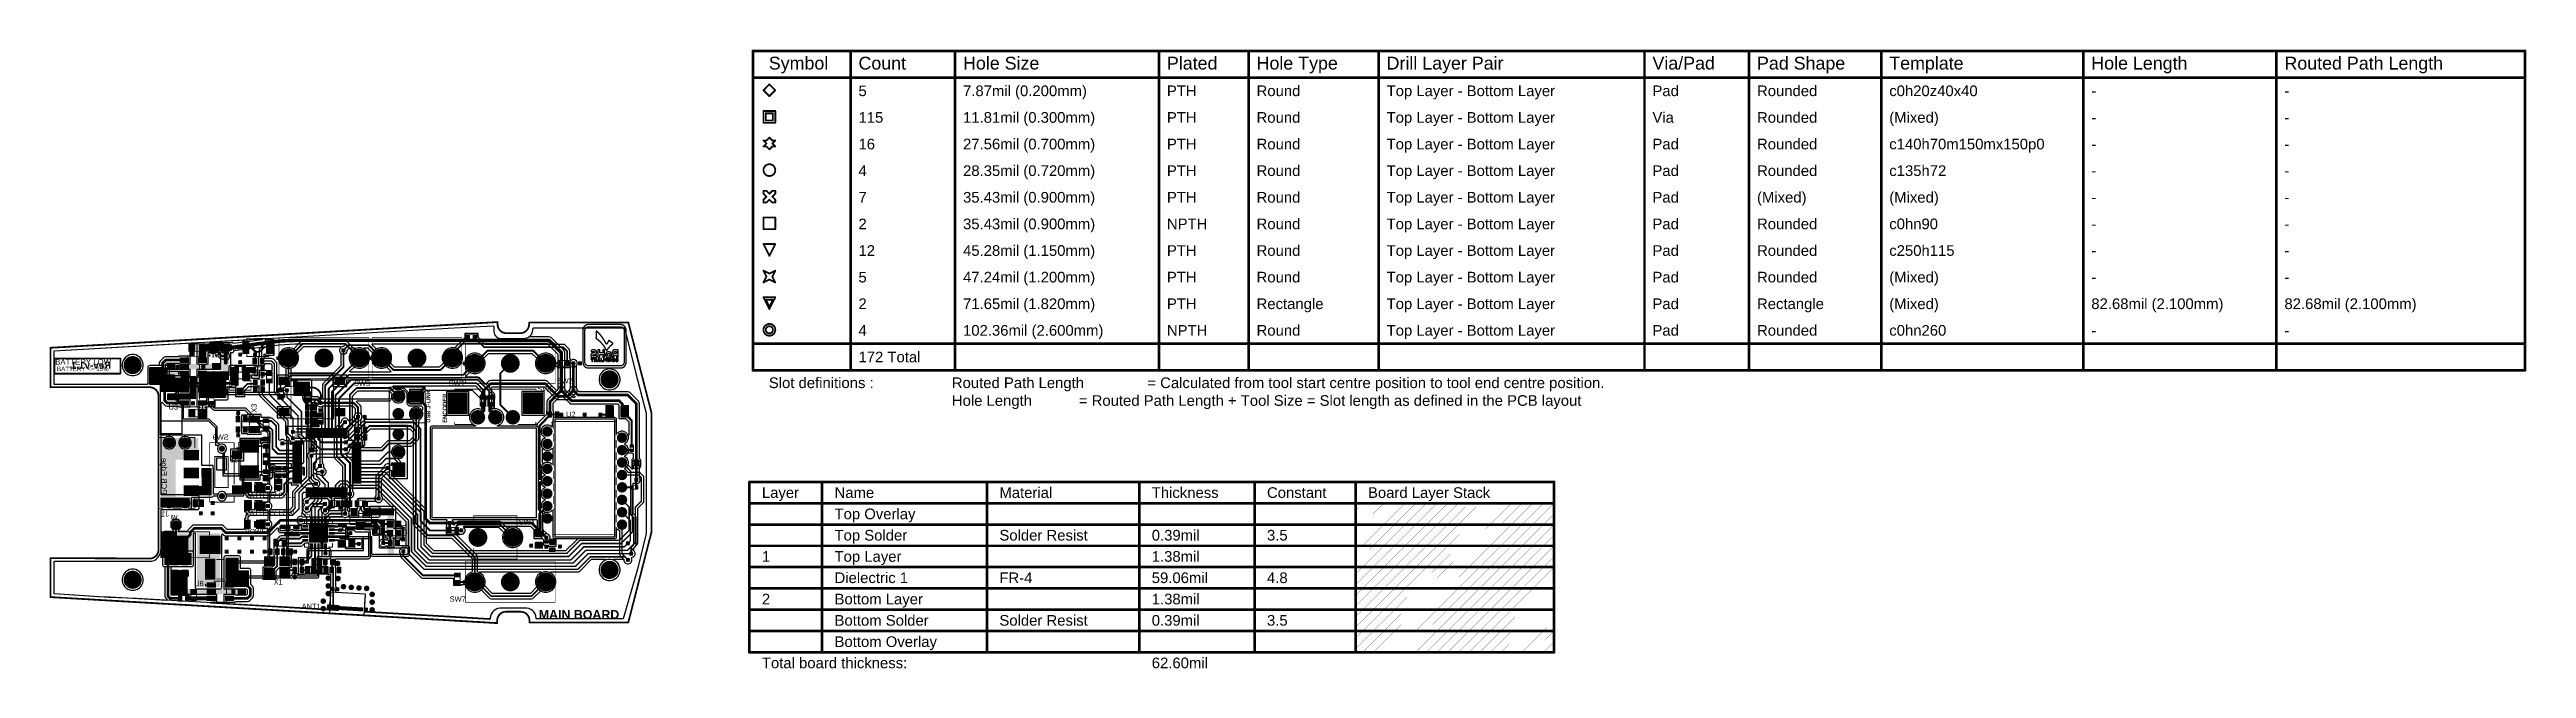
# Model space of a CAD drawing. Header units: inches. Extents: x 0 to 355, y -10 to 78.
import ezdxf

# ---------------------------------------------------------------- set-up
doc = ezdxf.new("R2010")
doc.units = ezdxf.units.IN
for name, color, linetype in [('Board Outline', 216, 'Continuous'), ('Bottom Layer', 5, 'Continuous'), ('Bottom Overlay', 54, 'Continuous'), ('Bottom Paste', 16, 'Continuous'), ('Bottom Solder', 6, 'Continuous'), ('Drill Drawing', 1, 'Continuous'), ('Fabrication', 76, 'Continuous'), ('Multi-Layer', 9, 'Continuous'), ('Pad Holes', 156, 'Continuous'), ('Top Layer', 1, 'Continuous'), ('Top Overlay', 2, 'Continuous'), ('Top Paste', 8, 'Continuous'), ('Top Solder', 216, 'Continuous'), ('Via Holes', 16, 'Continuous')]:
    doc.layers.add(name, color=color, linetype=linetype)
doc.styles.add('Arial', font='', dxfattribs={"height": 0.2})
doc.styles.add('Arial_Bold', font='', dxfattribs={"height": 0.2})
doc.styles.get('Arial').set_extended_font_data('Arial')
doc.styles.get('Arial_Bold').set_extended_font_data('Arial', bold=True)

msp = doc.modelspace()

# ---------------------------------------------------------------- texts
at = {"layer": 'Bottom Overlay', "style": 'Arial_Bold', "text_generation_flag": 2}
msp.add_text('Rev-v1.1', height=1, rotation=360, dxfattribs=at).set_placement((8.7, 32.71))
at = {"layer": 'Bottom Overlay', "style": 'Arial', "text_generation_flag": 2}
for s, p in [('U1', (20.88, 30.2)), ('SW9', (25.55, 22.52)), ('J1', (16.99, 11.53))]:
    msp.add_text(s, height=0.762, dxfattribs=at).set_placement(p)
at = {"layer": 'Drill Drawing', "style": 'Arial'}
for s, height, p in [('Symbol', 1.829, (102.93, 75.52)), ('Count', 1.829, (115.78, 75.52)), ('Hole Size', 1.829, (130.76, 75.52)), ('Plated', 1.829, (159.97, 75.52)), ('Hole Type', 1.829, (172.82, 75.52)), ('Drill Layer Pair', 1.8288, (191.45, 75.52)), ('Via/Pad', 1.829, (229.54, 75.52)), ('Pad Shape', 1.829, (244.52, 75.52)), ('Template', 1.829, (263.47, 75.52)), ('Hole Length', 1.8288, (292.42, 75.52)), ('Routed Path Length', 1.8288, (320.09, 75.52)), ('5', 1.52, (115.78, 71.71)), ('7.87mil (0.200mm)', 1.524, (130.76, 71.71)), ('PTH', 1.524, (159.97, 71.71)), ('Round', 1.524, (172.82, 71.71)), ('Top Layer - Bottom Layer', 1.524, (191.45, 71.71)), ('Pad', 1.524, (229.54, 71.71)), ('Rounded', 1.524, (244.52, 71.71)), ('c0h20z40x40', 1.524, (263.47, 71.71)), ('-', 1.52, (292.42, 71.71)), ('-', 1.52, (320.09, 71.71)), ('115', 1.524, (115.78, 67.9)), ('11.81mil (0.300mm)', 1.524, (130.76, 67.9)), ('PTH', 1.524, (159.97, 67.9)), ('Round', 1.524, (172.82, 67.9)), ('Top Layer - Bottom Layer', 1.524, (191.45, 67.9)), ('Via', 1.524, (229.54, 67.9)), ('Rounded', 1.524, (244.52, 67.9)), ('(Mixed)', 1.524, (263.47, 67.9)), ('-', 1.52, (292.42, 67.9)), ('-', 1.52, (320.09, 67.9)), ('16', 1.524, (115.78, 64.09)), ('27.56mil (0.700mm)', 1.524, (130.76, 64.09)), ('PTH', 1.524, (159.97, 64.09)), ('Round', 1.524, (172.82, 64.09)), ('Top Layer - Bottom Layer', 1.524, (191.45, 64.09)), ('Pad', 1.524, (229.54, 64.09)), ('Rounded', 1.524, (244.52, 64.09)), ('c140h70m150mx150p0', 1.524, (263.47, 64.09)), ('-', 1.52, (292.42, 64.09)), ('-', 1.52, (320.09, 64.09)), ('4', 1.52, (115.78, 60.28)), ('28.35mil (0.720mm)', 1.524, (130.76, 60.28)), ('PTH', 1.524, (159.97, 60.28)), ('Round', 1.524, (172.82, 60.28)), ('Top Layer - Bottom Layer', 1.524, (191.45, 60.28)), ('Pad', 1.524, (229.54, 60.28)), ('Rounded', 1.524, (244.52, 60.28)), ('c135h72', 1.524, (263.47, 60.28)), ('-', 1.52, (292.42, 60.28)), ('-', 1.52, (320.09, 60.28)), ('7', 1.52, (115.78, 56.47)), ('35.43mil (0.900mm)', 1.524, (130.76, 56.47)), ('PTH', 1.524, (159.97, 56.47)), ('Round', 1.524, (172.82, 56.47)), ('Top Layer - Bottom Layer', 1.524, (191.45, 56.47)), ('Pad', 1.524, (229.54, 56.47)), ('(Mixed)', 1.524, (244.52, 56.47)), ('(Mixed)', 1.524, (263.47, 56.47)), ('-', 1.52, (292.42, 56.47)), ('-', 1.52, (320.09, 56.47)), ('2', 1.52, (115.78, 52.66)), ('35.43mil (0.900mm)', 1.524, (130.76, 52.66)), ('NPTH', 1.524, (159.97, 52.66)), ('Round', 1.524, (172.82, 52.66)), ('Top Layer - Bottom Layer', 1.524, (191.45, 52.66)), ('Pad', 1.524, (229.54, 52.66)), ('Rounded', 1.524, (244.52, 52.66)), ('c0hn90', 1.524, (263.47, 52.66)), ('-', 1.52, (292.42, 52.66)), ('-', 1.52, (320.09, 52.66)), ('12', 1.524, (115.78, 48.85)), ('45.28mil (1.150mm)', 1.524, (130.76, 48.85)), ('PTH', 1.524, (159.97, 48.85)), ('Round', 1.524, (172.82, 48.85)), ('Top Layer - Bottom Layer', 1.524, (191.45, 48.85)), ('Pad', 1.524, (229.54, 48.85)), ('Rounded', 1.524, (244.52, 48.85)), ('c250h115', 1.524, (263.47, 48.85)), ('5', 1.52, (115.78, 45.04)), ('47.24mil (1.200mm)', 1.524, (130.76, 45.04)), ('PTH', 1.524, (159.97, 45.04)), ('Round', 1.524, (172.82, 45.04)), ('Top Layer - Bottom Layer', 1.524, (191.45, 45.04)), ('Pad', 1.524, (229.54, 45.04)), ('Rounded', 1.524, (244.52, 45.04)), ('(Mixed)', 1.524, (263.47, 45.04)), ('-', 1.52, (292.42, 48.85)), ('-', 1.52, (320.09, 48.85)), ('2', 1.52, (115.78, 41.23)), ('71.65mil (1.820mm)', 1.524, (130.76, 41.23)), ('PTH', 1.524, (159.97, 41.23)), ('Rectangle', 1.524, (172.82, 41.23)), ('Top Layer - Bottom Layer', 1.524, (191.45, 41.23)), ('Pad', 1.524, (229.54, 41.23)), ('Rectangle', 1.524, (244.52, 41.23)), ('(Mixed)', 1.524, (263.47, 41.23)), ('-', 1.52, (292.42, 45.04)), ('82.68mil (2.100mm)', 1.524, (292.42, 41.23)), ('-', 1.52, (320.09, 45.04)), ('82.68mil (2.100mm)', 1.524, (320.09, 41.23)), ('4', 1.52, (115.78, 37.42)), ('102.36mil (2.600mm)', 1.524, (130.76, 37.42)), ('NPTH', 1.524, (159.97, 37.42)), ('Round', 1.524, (172.82, 37.42)), ('Top Layer - Bottom Layer', 1.524, (191.45, 37.42)), ('Pad', 1.524, (229.54, 37.42)), ('Rounded', 1.524, (244.52, 37.42)), ('c0hn260', 1.524, (263.47, 37.42)), ('-', 1.52, (292.42, 37.42)), ('-', 1.52, (320.09, 37.42)), ('172 Total', 1.524, (115.78, 33.61)), ('Slot definitions :', 1.524, (102.93, 29.92)), ('Routed Path Length', 1.524, (129.16, 29.92)), ('Hole Length', 1.524, (129.16, 27.38)), (' = Routed Path Length + Tool Size = Slot length as defined in the PCB layout', 1.524, (146.76, 27.38)), ('= Calculated from tool start centre position to tool end centre position.', 1.524, (157.17, 29.92))]:
    msp.add_text(s, height=height, dxfattribs=at).set_placement(p)
at = {"layer": 'Fabrication', "style": 'Arial'}
for s, height, p in [('Layer', 1.524, (101.94, 14.2)), ('Name', 1.524, (112.35, 14.2)), ('Material', 1.524, (135.97, 14.2)), ('Thickness', 1.524, (157.8, 14.2)), ('Constant', 1.524, (174.31, 14.2)), ('Board Layer Stack', 1.524, (188.78, 14.2)), ('Top Overlay', 1.524, (112.35, 11.15)), ('Top Solder', 1.524, (112.35, 8.1)), ('Solder Resist', 1.524, (135.97, 8.1)), ('0.39mil', 1.524, (157.8, 8.1)), ('3.5', 1.524, (174.31, 8.1)), ('1', 1.52, (101.94, 5.06)), ('Top Layer', 1.524, (112.35, 5.06)), ('Dielectric 1', 1.524, (112.35, 2.01)), ('59.06mil', 1.524, (157.8, 2.01)), ('1.38mil', 1.524, (157.8, 5.06)), ('4.8', 1.524, (174.31, 2.01)), ('2', 1.52, (101.94, -1.04)), ('Bottom Layer', 1.524, (112.35, -1.04)), ('FR-4', 1.524, (135.97, 2.01)), ('1.38mil', 1.524, (157.8, -1.04)), ('Bottom Solder', 1.524, (112.35, -4.09)), ('Solder Resist', 1.524, (135.97, -4.09)), ('0.39mil', 1.524, (157.8, -4.09)), ('3.5', 1.524, (174.31, -4.09)), ('Bottom Overlay', 1.524, (112.35, -7.14)), ('Total board thickness:', 1.524, (101.94, -10.18)), ('62.60mil', 1.524, (157.8, -10.18))]:
    msp.add_text(s, height=height, dxfattribs=at).set_placement(p)
at = {"layer": 'Top Overlay'}
for s, height, rotation, style, p in [('GND', 0.6, 360, 'Arial_Bold', (25.79, 35.38)), ('+1v9', 0.6, 360, 'Arial_Bold', (22.57, 34.32)), ('+3v3', 0.6, 360, 'Arial_Bold', (22.68, 31.74)), ('USB J-LINK', 0.6, 90, 'Arial_Bold', (54.44, 24.96)), ('ENCODER', 0.6, 90, 'Arial_Bold', (56.8, 24.94)), ('X3', 0.762, 90, 'Arial', (29.56, 26.39)), ('X2', 0.762, 90, 'Arial', (26.7, 19.15)), ('5V', 0.6, 360, 'Arial_Bold', (17.22, 11.12)), ('CPI', 0.7, 90, 'Arial', (51.1, 8.76)), ('MAIN BOARD', 1.27, 360, 'Arial_Bold', (69.97, -3.12))]:
    msp.add_text(s, height=height, rotation=rotation, dxfattribs=dict(at, style=style)).set_placement(p)
at = {"layer": 'Top Overlay', "style": 'Arial'}
for s, height, p in [('BATTERY LOW', 0.8, (0.68, 33.26)), ('BATTERY <= 15%', 0.635, (0.94, 32.35)), ('SW3', 0.762, (43.5, 30.23)), ('SW1', 0.762, (57.07, 30.23)), ('SW5', 0.762, (69.77, 29.42)), ('SW2', 0.762, (72.54, 30.58)), ('U3', 0.762, (16.93, 26.84)), ('U2', 0.762, (73.89, 25.78)), ('U4', 0.762, (34.57, 22.69)), ('BATTERY FULL', 0.7, (27.92, 14.23)), ('BATTERY LOW', 0.7, (27.9, 11.68)), ('U5', 0.762, (35.89, 11.43)), ('SW4', 0.762, (67.11, 10.37)), ('POWER', 0.7, (27.9, 9.06)), ('U6', 0.762, (20.61, 1.57)), ('X1', 0.762, (31.98, 1.78)), ('SW7', 0.762, (57.2, -0.66)), ('ANT1', 0.762, (36, -1.71))]:
    msp.add_text(s, height=height, dxfattribs=at).set_placement(p)

# ---------------------------------------------------------------- blocks, each defined once
blk = doc.blocks.new('R___0402_B_1')
at = {"layer": 'Bottom Layer'}
for points in [[(-0.24, 0.32), (-0.24, -0.32), (-0.7, -0.32), (-0.7, 0.32)], [(0.7, 0.32), (0.7, -0.32), (0.24, -0.32), (0.24, 0.32)]]:
    blk.add_hatch(color=5, dxfattribs=at).paths.add_polyline_path(points)
at = {"layer": 'Bottom Paste'}
for points in [[(-0.24, 0.32), (-0.24, -0.32), (-0.7, -0.32), (-0.7, 0.32)], [(0.7, 0.32), (0.7, -0.32), (0.24, -0.32), (0.24, 0.32)]]:
    blk.add_hatch(color=16, dxfattribs=at).paths.add_polyline_path(points)
at = {"layer": 'Bottom Solder'}
for points in [[(-0.19, 0.37), (-0.19, -0.37), (-0.75, -0.37), (-0.75, 0.37)], [(0.75, 0.37), (0.75, -0.37), (0.19, -0.37), (0.19, 0.37)]]:
    blk.add_hatch(color=6, dxfattribs=at).paths.add_polyline_path(points)
at = {"layer": 'Bottom Overlay'}
for points in [[(0.79, 0.41, 0.127, 0.127, 0), (-0.79, 0.41, 0.127, 0.127, 0)], [(-0.79, -0.41, 0.127, 0.127, 0), (-0.79, 0.41, 0.127, 0.127, 0)], [(0.81, 0.43, 0.00323, 0.00323, 0), (-0.81, 0.43, 0.00323, 0.00323, 0)], [(0.79, -0.41, 0.127, 0.127, 0), (0.79, 0.41, 0.127, 0.127, 0)], [(0.79, -0.41, 0.127, 0.127, 0), (-0.79, -0.41, 0.127, 0.127, 0)]]:
    blk.add_lwpolyline(points, format="xyseb", dxfattribs=at)
for points in [[(-0.82, 0.41, 0.0635, 0.0635, 1), (-0.76, 0.41, 0.0635, 0.0635, 1)], [(-0.82, 0.41, 0.0635, 0.0635, 1), (-0.76, 0.41, 0.0635, 0.0635, 1)], [(-0.81, 0.43, 0.00161, 0.00161, 1), (-0.81, 0.43, 0.00161, 0.00161, 1)], [(0.76, 0.41, 0.0635, 0.0635, 1), (0.82, 0.41, 0.0635, 0.0635, 1)], [(0.76, 0.41, 0.0635, 0.0635, 1), (0.82, 0.41, 0.0635, 0.0635, 1)], [(0.81, 0.43, 0.00161, 0.00161, 1), (0.81, 0.43, 0.00161, 0.00161, 1)], [(-0.82, -0.41, 0.0635, 0.0635, 1), (-0.76, -0.41, 0.0635, 0.0635, 1)], [(-0.82, -0.41, 0.0635, 0.0635, 1), (-0.76, -0.41, 0.0635, 0.0635, 1)], [(0.76, -0.41, 0.0635, 0.0635, 1), (0.82, -0.41, 0.0635, 0.0635, 1)], [(0.76, -0.41, 0.0635, 0.0635, 1), (0.82, -0.41, 0.0635, 0.0635, 1)]]:
    blk.add_lwpolyline(points, format="xyseb", close=True, dxfattribs=at)
blk = doc.blocks.new('HDR1X3__2')
at = {"layer": 'Bottom Layer'}
blk.add_hatch(color=5, dxfattribs=at).paths.add_polyline_path([(-0.75, 0.75), (0.75, 0.75), (0.75, -0.75), (-0.75, -0.75)])
h = blk.add_hatch(color=5, dxfattribs=at)
edge = h.paths.add_edge_path()
edge.add_arc((2.54, 0), 0.75, 0, 360)
h = blk.add_hatch(color=5, dxfattribs=at)
edge = h.paths.add_edge_path()
edge.add_arc((5.08, 0), 0.75, 0, 360)
at = {"layer": 'Bottom Solder'}
blk.add_hatch(color=6, dxfattribs=at).paths.add_polyline_path([(-0.85, 0.85), (0.85, 0.85), (0.85, -0.85), (-0.85, -0.85)])
h = blk.add_hatch(color=6, dxfattribs=at)
edge = h.paths.add_edge_path()
edge.add_arc((2.54, 0), 0.852, 0, 360)
h = blk.add_hatch(color=6, dxfattribs=at)
edge = h.paths.add_edge_path()
edge.add_arc((5.08, 0), 0.852, 0, 360)
at = {"layer": 'Multi-Layer'}
blk.add_hatch(color=9, dxfattribs=at).paths.add_polyline_path([(-0.75, 0.75), (0.75, 0.75), (0.75, -0.75), (-0.75, -0.75)])
h = blk.add_hatch(color=9, dxfattribs=at)
edge = h.paths.add_edge_path()
edge.add_arc((2.54, 0), 0.75, 0, 360)
h = blk.add_hatch(color=9, dxfattribs=at)
edge = h.paths.add_edge_path()
edge.add_arc((5.08, 0), 0.75, 0, 360)
at = {"layer": 'Pad Holes'}
h = blk.add_hatch(color=7, dxfattribs=at)
edge = h.paths.add_edge_path()
edge.add_arc((0, 0), 0.45, 0, 360)
h = blk.add_hatch(color=7, dxfattribs=at)
edge = h.paths.add_edge_path()
edge.add_arc((2.54, 0), 0.45, 0, 360)
h = blk.add_hatch(color=7, dxfattribs=at)
edge = h.paths.add_edge_path()
edge.add_arc((5.08, 0), 0.45, 0, 360)
at = {"layer": 'Top Layer'}
blk.add_hatch(color=1, dxfattribs=at).paths.add_polyline_path([(-0.75, 0.75), (0.75, 0.75), (0.75, -0.75), (-0.75, -0.75)])
h = blk.add_hatch(color=1, dxfattribs=at)
edge = h.paths.add_edge_path()
edge.add_arc((2.54, 0), 0.75, 0, 360)
h = blk.add_hatch(color=1, dxfattribs=at)
edge = h.paths.add_edge_path()
edge.add_arc((5.08, 0), 0.75, 0, 360)
at = {"layer": 'Top Solder'}
blk.add_hatch(color=216, dxfattribs=at).paths.add_polyline_path([(-0.85, 0.85), (0.85, 0.85), (0.85, -0.85), (-0.85, -0.85)])
h = blk.add_hatch(color=216, dxfattribs=at)
edge = h.paths.add_edge_path()
edge.add_arc((2.54, 0), 0.852, 0, 360)
h = blk.add_hatch(color=216, dxfattribs=at)
edge = h.paths.add_edge_path()
edge.add_arc((5.08, 0), 0.852, 0, 360)
at = {"layer": 'Top Overlay'}
for points in [[(-1.27, 1.27, 0.2, 0.2, 0), (6.35, 1.27, 0.2, 0.2, 0)], [(-1.27, 1.27, 0.2, 0.2, 0), (-1.27, -1.27, 0.2, 0.2, 0)], [(6.35, 1.27, 0.2, 0.2, 0), (6.35, -1.27, 0.2, 0.2, 0)], [(-1.27, -1.27, 0.2, 0.2, 0), (6.35, -1.27, 0.2, 0.2, 0)]]:
    blk.add_lwpolyline(points, format="xyseb", dxfattribs=at)
for points in [[(-1.32, 1.27, 0.1, 0.1, 1), (-1.22, 1.27, 0.1, 0.1, 1)], [(-1.32, 1.27, 0.1, 0.1, 1), (-1.22, 1.27, 0.1, 0.1, 1)], [(6.3, 1.27, 0.1, 0.1, 1), (6.4, 1.27, 0.1, 0.1, 1)], [(6.3, 1.27, 0.1, 0.1, 1), (6.4, 1.27, 0.1, 0.1, 1)], [(-1.32, -1.27, 0.1, 0.1, 1), (-1.22, -1.27, 0.1, 0.1, 1)], [(-1.32, -1.27, 0.1, 0.1, 1), (-1.22, -1.27, 0.1, 0.1, 1)], [(6.3, -1.27, 0.1, 0.1, 1), (6.4, -1.27, 0.1, 0.1, 1)], [(6.3, -1.27, 0.1, 0.1, 1), (6.4, -1.27, 0.1, 0.1, 1)]]:
    blk.add_lwpolyline(points, format="xyseb", close=True, dxfattribs=at)
blk = doc.blocks.new('CAP_0201_3')
at = {"layer": 'Top Layer'}
for points in [[(-0.45, 0.15), (-0.15, 0.15), (-0.15, -0.15), (-0.45, -0.15)], [(0.15, 0.15), (0.45, 0.15), (0.45, -0.15), (0.15, -0.15)]]:
    blk.add_hatch(color=1, dxfattribs=at).paths.add_polyline_path(points)
at = {"layer": 'Top Paste'}
for points in [[(-0.45, 0.15), (-0.15, 0.15), (-0.15, -0.15), (-0.45, -0.15)], [(0.15, 0.15), (0.45, 0.15), (0.45, -0.15), (0.15, -0.15)]]:
    blk.add_hatch(color=8, dxfattribs=at).paths.add_polyline_path(points)
at = {"layer": 'Top Solder'}
for points in [[(-0.51, 0.21), (-0.09, 0.21), (-0.09, -0.21), (-0.51, -0.21)], [(0.09, 0.21), (0.51, 0.21), (0.51, -0.21), (0.09, -0.21)]]:
    blk.add_hatch(color=216, dxfattribs=at).paths.add_polyline_path(points)
at = {"layer": 'Top Overlay'}
for points in [[(-0.53, 0.23, 0.127, 0.127, 0), (-0.53, -0.23, 0.127, 0.127, 0)], [(-0.2, 0.23, 0.127, 0.127, 0), (-0.53, 0.23, 0.127, 0.127, 0)], [(0.53, 0.23, 0.127, 0.127, 0), (0.2, 0.23, 0.127, 0.127, 0)], [(0.53, 0.23, 0.127, 0.127, 0), (0.53, -0.23, 0.127, 0.127, 0)], [(-0.2, -0.23, 0.127, 0.127, 0), (-0.53, -0.23, 0.127, 0.127, 0)], [(0.53, -0.23, 0.127, 0.127, 0), (0.2, -0.23, 0.127, 0.127, 0)]]:
    blk.add_lwpolyline(points, format="xyseb", dxfattribs=at)
for points in [[(-0.57, 0.23, 0.0635, 0.0635, 1), (-0.5, 0.23, 0.0635, 0.0635, 1)], [(-0.57, 0.23, 0.0635, 0.0635, 1), (-0.5, 0.23, 0.0635, 0.0635, 1)], [(-0.23, 0.23, 0.0635, 0.0635, 1), (-0.17, 0.23, 0.0635, 0.0635, 1)], [(0.17, 0.23, 0.0635, 0.0635, 1), (0.23, 0.23, 0.0635, 0.0635, 1)], [(0.5, 0.23, 0.0635, 0.0635, 1), (0.57, 0.23, 0.0635, 0.0635, 1)], [(0.5, 0.23, 0.0635, 0.0635, 1), (0.57, 0.23, 0.0635, 0.0635, 1)], [(-0.57, -0.23, 0.0635, 0.0635, 1), (-0.5, -0.23, 0.0635, 0.0635, 1)], [(-0.57, -0.23, 0.0635, 0.0635, 1), (-0.5, -0.23, 0.0635, 0.0635, 1)], [(-0.23, -0.23, 0.0635, 0.0635, 1), (-0.17, -0.23, 0.0635, 0.0635, 1)], [(0.17, -0.23, 0.0635, 0.0635, 1), (0.23, -0.23, 0.0635, 0.0635, 1)], [(0.5, -0.23, 0.0635, 0.0635, 1), (0.57, -0.23, 0.0635, 0.0635, 1)], [(0.5, -0.23, 0.0635, 0.0635, 1), (0.57, -0.23, 0.0635, 0.0635, 1)]]:
    blk.add_lwpolyline(points, format="xyseb", close=True, dxfattribs=at)
blk = doc.blocks.new('CAP_0201_4')
at = {"layer": 'Top Layer'}
for points in [[(-0.45, 0.15), (-0.15, 0.15), (-0.15, -0.15), (-0.45, -0.15)], [(0.15, 0.15), (0.45, 0.15), (0.45, -0.15), (0.15, -0.15)]]:
    blk.add_hatch(color=1, dxfattribs=at).paths.add_polyline_path(points)
at = {"layer": 'Top Paste'}
for points in [[(-0.45, 0.15), (-0.15, 0.15), (-0.15, -0.15), (-0.45, -0.15)], [(0.15, 0.15), (0.45, 0.15), (0.45, -0.15), (0.15, -0.15)]]:
    blk.add_hatch(color=8, dxfattribs=at).paths.add_polyline_path(points)
at = {"layer": 'Top Solder'}
for points in [[(-0.51, 0.21), (-0.09, 0.21), (-0.09, -0.21), (-0.51, -0.21)], [(0.09, 0.21), (0.51, 0.21), (0.51, -0.21), (0.09, -0.21)]]:
    blk.add_hatch(color=216, dxfattribs=at).paths.add_polyline_path(points)
at = {"layer": 'Top Overlay'}
for points in [[(-0.53, 0.23, 0.127, 0.127, 0), (-0.53, -0.23, 0.127, 0.127, 0)], [(-0.2, 0.23, 0.127, 0.127, 0), (-0.53, 0.23, 0.127, 0.127, 0)], [(0.53, 0.23, 0.127, 0.127, 0), (0.2, 0.23, 0.127, 0.127, 0)], [(0.53, 0.23, 0.127, 0.127, 0), (0.53, -0.23, 0.127, 0.127, 0)], [(-0.2, -0.23, 0.127, 0.127, 0), (-0.53, -0.23, 0.127, 0.127, 0)], [(0.53, -0.23, 0.127, 0.127, 0), (0.2, -0.23, 0.127, 0.127, 0)]]:
    blk.add_lwpolyline(points, format="xyseb", dxfattribs=at)
for points in [[(-0.57, 0.23, 0.0635, 0.0635, 1), (-0.5, 0.23, 0.0635, 0.0635, 1)], [(-0.57, 0.23, 0.0635, 0.0635, 1), (-0.5, 0.23, 0.0635, 0.0635, 1)], [(-0.23, 0.23, 0.0635, 0.0635, 1), (-0.17, 0.23, 0.0635, 0.0635, 1)], [(0.17, 0.23, 0.0635, 0.0635, 1), (0.23, 0.23, 0.0635, 0.0635, 1)], [(0.5, 0.23, 0.0635, 0.0635, 1), (0.57, 0.23, 0.0635, 0.0635, 1)], [(0.5, 0.23, 0.0635, 0.0635, 1), (0.57, 0.23, 0.0635, 0.0635, 1)], [(-0.57, -0.23, 0.0635, 0.0635, 1), (-0.5, -0.23, 0.0635, 0.0635, 1)], [(-0.57, -0.23, 0.0635, 0.0635, 1), (-0.5, -0.23, 0.0635, 0.0635, 1)], [(-0.23, -0.23, 0.0635, 0.0635, 1), (-0.17, -0.23, 0.0635, 0.0635, 1)], [(0.17, -0.23, 0.0635, 0.0635, 1), (0.23, -0.23, 0.0635, 0.0635, 1)], [(0.5, -0.23, 0.0635, 0.0635, 1), (0.57, -0.23, 0.0635, 0.0635, 1)], [(0.5, -0.23, 0.0635, 0.0635, 1), (0.57, -0.23, 0.0635, 0.0635, 1)]]:
    blk.add_lwpolyline(points, format="xyseb", close=True, dxfattribs=at)
blk = doc.blocks.new('ANT016008LCS2442MA1_5')
at = {"layer": 'Top Layer'}
for points in [[(-0.8, 0.4), (-0.45, 0.4), (-0.45, -0.4), (-0.8, -0.4)], [(-0.3, 0.36), (0.3, 0.36), (0.3, 0.1), (-0.3, 0.1)], [(0.45, 0.4), (0.8, 0.4), (0.8, -0.4), (0.45, -0.4)], [(-0.3, -0.1), (0.3, -0.1), (0.3, -0.37), (-0.3, -0.37)]]:
    blk.add_hatch(color=1, dxfattribs=at).paths.add_polyline_path(points)
at = {"layer": 'Top Solder'}
for p, q in [((-0.77, -0.37), (-0.77, 0.36)), ((-0.77, 0.36), (-0.45, 0.36)), ((-0.45, 0.36), (-0.45, -0.37)), ((-0.3, 0.05), (-0.3, 0.36)), ((-0.3, 0.36), (0.3, 0.36)), ((0.3, 0.05), (-0.3, 0.05)), ((0.3, 0.36), (0.3, 0.05)), ((0.45, -0.37), (0.45, 0.36)), ((0.45, 0.36), (0.77, 0.36)), ((0.77, 0.36), (0.77, -0.37)), ((-0.45, -0.37), (-0.77, -0.37)), ((-0.3, -0.37), (-0.3, -0.06)), ((-0.3, -0.06), (0.3, -0.06)), ((0.3, -0.37), (-0.3, -0.37)), ((0.3, -0.06), (0.3, -0.37)), ((0.77, -0.37), (0.45, -0.37))]:
    blk.add_line(p, q, dxfattribs=at)
blk = doc.blocks.new('C___0603_6')
at = {"layer": 'Top Layer'}
for points in [[(-0.38, 0.44), (-0.38, -0.44), (-1.14, -0.44), (-1.14, 0.44)], [(1.14, 0.44), (1.14, -0.44), (0.38, -0.44), (0.38, 0.44)]]:
    blk.add_hatch(color=1, dxfattribs=at).paths.add_polyline_path(points)
at = {"layer": 'Top Paste'}
for points in [[(-0.38, 0.44), (-0.38, -0.44), (-1.14, -0.44), (-1.14, 0.44)], [(1.14, 0.44), (1.14, -0.44), (0.38, -0.44), (0.38, 0.44)]]:
    blk.add_hatch(color=8, dxfattribs=at).paths.add_polyline_path(points)
at = {"layer": 'Top Solder'}
for points in [[(-0.32, 0.5), (-0.32, -0.5), (-1.2, -0.5), (-1.2, 0.5)], [(1.2, 0.5), (1.2, -0.5), (0.32, -0.5), (0.32, 0.5)]]:
    blk.add_hatch(color=216, dxfattribs=at).paths.add_polyline_path(points)
at = {"layer": 'Top Overlay'}
for points in [[(-1.24, 0.53, 0.127, 0.127, 0), (-0.46, 0.53, 0.127, 0.127, 0)], [(-1.24, -0.53, 0.127, 0.127, 0), (-1.24, 0.53, 0.127, 0.127, 0)], [(0.46, 0.53, 0.127, 0.127, 0), (1.24, 0.53, 0.127, 0.127, 0)], [(1.24, -0.53, 0.127, 0.127, 0), (1.24, 0.53, 0.127, 0.127, 0)], [(-1.24, -0.53, 0.127, 0.127, 0), (-0.46, -0.53, 0.127, 0.127, 0)], [(0.46, -0.53, 0.127, 0.127, 0), (1.24, -0.53, 0.127, 0.127, 0)]]:
    blk.add_lwpolyline(points, format="xyseb", dxfattribs=at)
for points in [[(-1.28, 0.53, 0.0635, 0.0635, 1), (-1.21, 0.53, 0.0635, 0.0635, 1)], [(-1.28, 0.53, 0.0635, 0.0635, 1), (-1.21, 0.53, 0.0635, 0.0635, 1)], [(-0.49, 0.53, 0.0635, 0.0635, 1), (-0.43, 0.53, 0.0635, 0.0635, 1)], [(0.43, 0.53, 0.0635, 0.0635, 1), (0.49, 0.53, 0.0635, 0.0635, 1)], [(1.21, 0.53, 0.0635, 0.0635, 1), (1.28, 0.53, 0.0635, 0.0635, 1)], [(1.21, 0.53, 0.0635, 0.0635, 1), (1.28, 0.53, 0.0635, 0.0635, 1)], [(-1.28, -0.53, 0.0635, 0.0635, 1), (-1.21, -0.53, 0.0635, 0.0635, 1)], [(-1.28, -0.53, 0.0635, 0.0635, 1), (-1.21, -0.53, 0.0635, 0.0635, 1)], [(-0.49, -0.53, 0.0635, 0.0635, 1), (-0.43, -0.53, 0.0635, 0.0635, 1)], [(0.43, -0.53, 0.0635, 0.0635, 1), (0.49, -0.53, 0.0635, 0.0635, 1)], [(1.21, -0.53, 0.0635, 0.0635, 1), (1.28, -0.53, 0.0635, 0.0635, 1)], [(1.21, -0.53, 0.0635, 0.0635, 1), (1.28, -0.53, 0.0635, 0.0635, 1)]]:
    blk.add_lwpolyline(points, format="xyseb", close=True, dxfattribs=at)
blk = doc.blocks.new('SMB__7')
at = {"layer": 'Top Layer'}
for points in [[(-3.7, -1.2), (-3.7, 1.2), (-0.9, 1.2), (-0.9, -1.2)], [(0.9, -1.2), (0.9, 1.2), (3.7, 1.2), (3.7, -1.2)]]:
    blk.add_hatch(color=1, dxfattribs=at).paths.add_polyline_path(points)
at = {"layer": 'Top Overlay'}
for points in [[(2.59, 1.24), (4.83, 1.24), (4.83, 1.91), (2.59, 1.91)], [(3.73, -1.65), (4.83, -1.65), (4.83, 1.35), (3.73, 1.35)], [(2.59, -1.91), (4.83, -1.91), (4.83, -1.24), (2.59, -1.24)]]:
    blk.add_hatch(color=2, dxfattribs=at).paths.add_polyline_path(points)
at = {"layer": 'Top Paste'}
for points in [[(-3.7, -1.2), (-3.7, 1.2), (-0.9, 1.2), (-0.9, -1.2)], [(0.9, -1.2), (0.9, 1.2), (3.7, 1.2), (3.7, -1.2)]]:
    blk.add_hatch(color=8, dxfattribs=at).paths.add_polyline_path(points)
at = {"layer": 'Top Solder'}
for points in [[(-3.8, -1.3), (-3.8, 1.3), (-0.8, 1.3), (-0.8, -1.3)], [(0.8, -1.3), (0.8, 1.3), (3.8, 1.3), (3.8, -1.3)]]:
    blk.add_hatch(color=216, dxfattribs=at).paths.add_polyline_path(points)
at = {"layer": 'Top Overlay'}
for points in [[(2.59, 1.85, 0.127, 0.127, 0), (-2.21, 1.85, 0.127, 0.127, 0)], [(-2.21, 1.85, 0.127, 0.127, 0), (-2.21, 1.4, 0.127, 0.127, 0)], [(-2.21, -1.4, 0.127, 0.127, 0), (-2.21, -1.85, 0.127, 0.127, 0)], [(2.59, -1.85, 0.127, 0.127, 0), (-2.21, -1.85, 0.127, 0.127, 0)]]:
    blk.add_lwpolyline(points, format="xyseb", dxfattribs=at)
for points in [[(-2.24, 1.85, 0.0635, 0.0635, 1), (-2.18, 1.85, 0.0635, 0.0635, 1)], [(-2.24, 1.85, 0.0635, 0.0635, 1), (-2.18, 1.85, 0.0635, 0.0635, 1)], [(-2.24, 1.4, 0.0635, 0.0635, 1), (-2.18, 1.4, 0.0635, 0.0635, 1)], [(2.56, 1.85, 0.0635, 0.0635, 1), (2.62, 1.85, 0.0635, 0.0635, 1)], [(-2.24, -1.4, 0.0635, 0.0635, 1), (-2.18, -1.4, 0.0635, 0.0635, 1)], [(-2.24, -1.85, 0.0635, 0.0635, 1), (-2.18, -1.85, 0.0635, 0.0635, 1)], [(-2.24, -1.85, 0.0635, 0.0635, 1), (-2.18, -1.85, 0.0635, 0.0635, 1)], [(2.56, -1.85, 0.0635, 0.0635, 1), (2.62, -1.85, 0.0635, 0.0635, 1)]]:
    blk.add_lwpolyline(points, format="xyseb", close=True, dxfattribs=at)
blk = doc.blocks.new('R___0402_8')
at = {"layer": 'Top Layer'}
for points in [[(-0.7, -0.32), (-0.7, 0.32), (-0.24, 0.32), (-0.24, -0.32)], [(0.24, -0.32), (0.24, 0.32), (0.7, 0.32), (0.7, -0.32)]]:
    blk.add_hatch(color=1, dxfattribs=at).paths.add_polyline_path(points)
at = {"layer": 'Top Paste'}
for points in [[(-0.7, -0.32), (-0.7, 0.32), (-0.24, 0.32), (-0.24, -0.32)], [(0.24, -0.32), (0.24, 0.32), (0.7, 0.32), (0.7, -0.32)]]:
    blk.add_hatch(color=8, dxfattribs=at).paths.add_polyline_path(points)
at = {"layer": 'Top Solder'}
for points in [[(-0.75, -0.37), (-0.75, 0.37), (-0.19, 0.37), (-0.19, -0.37)], [(0.19, -0.37), (0.19, 0.37), (0.75, 0.37), (0.75, -0.37)]]:
    blk.add_hatch(color=216, dxfattribs=at).paths.add_polyline_path(points)
at = {"layer": 'Top Overlay'}
for points in [[(-0.79, -0.41, 0.127, 0.127, 0), (-0.79, 0.41, 0.127, 0.127, 0)], [(0.79, 0.41, 0.127, 0.127, 0), (-0.79, 0.41, 0.127, 0.127, 0)], [(0.79, -0.41, 0.127, 0.127, 0), (0.79, 0.41, 0.127, 0.127, 0)], [(0.79, -0.41, 0.127, 0.127, 0), (-0.79, -0.41, 0.127, 0.127, 0)], [(0.81, -0.43, 0.00323, 0.00323, 0), (-0.81, -0.43, 0.00323, 0.00323, 0)]]:
    blk.add_lwpolyline(points, format="xyseb", dxfattribs=at)
for points in [[(-0.82, 0.41, 0.0635, 0.0635, 1), (-0.76, 0.41, 0.0635, 0.0635, 1)], [(-0.82, 0.41, 0.0635, 0.0635, 1), (-0.76, 0.41, 0.0635, 0.0635, 1)], [(0.76, 0.41, 0.0635, 0.0635, 1), (0.82, 0.41, 0.0635, 0.0635, 1)], [(0.76, 0.41, 0.0635, 0.0635, 1), (0.82, 0.41, 0.0635, 0.0635, 1)], [(-0.82, -0.41, 0.0635, 0.0635, 1), (-0.76, -0.41, 0.0635, 0.0635, 1)], [(-0.82, -0.41, 0.0635, 0.0635, 1), (-0.76, -0.41, 0.0635, 0.0635, 1)], [(-0.81, -0.43, 0.00161, 0.00161, 1), (-0.81, -0.43, 0.00161, 0.00161, 1)], [(0.76, -0.41, 0.0635, 0.0635, 1), (0.82, -0.41, 0.0635, 0.0635, 1)], [(0.76, -0.41, 0.0635, 0.0635, 1), (0.82, -0.41, 0.0635, 0.0635, 1)], [(0.81, -0.43, 0.00161, 0.00161, 1), (0.81, -0.43, 0.00161, 0.00161, 1)]]:
    blk.add_lwpolyline(points, format="xyseb", close=True, dxfattribs=at)
blk = doc.blocks.new('R___0402_9')
at = {"layer": 'Top Layer'}
for points in [[(-0.7, -0.32), (-0.7, 0.32), (-0.24, 0.32), (-0.24, -0.32)], [(0.24, -0.32), (0.24, 0.32), (0.7, 0.32), (0.7, -0.32)]]:
    blk.add_hatch(color=1, dxfattribs=at).paths.add_polyline_path(points)
at = {"layer": 'Top Paste'}
for points in [[(-0.7, -0.32), (-0.7, 0.32), (-0.24, 0.32), (-0.24, -0.32)], [(0.24, -0.32), (0.24, 0.32), (0.7, 0.32), (0.7, -0.32)]]:
    blk.add_hatch(color=8, dxfattribs=at).paths.add_polyline_path(points)
at = {"layer": 'Top Solder'}
for points in [[(-0.75, -0.37), (-0.75, 0.37), (-0.19, 0.37), (-0.19, -0.37)], [(0.19, -0.37), (0.19, 0.37), (0.75, 0.37), (0.75, -0.37)]]:
    blk.add_hatch(color=216, dxfattribs=at).paths.add_polyline_path(points)
at = {"layer": 'Top Overlay'}
for points in [[(-0.79, 0.41, 0.127, 0.127, 0), (0.79, 0.41, 0.127, 0.127, 0)], [(-0.79, -0.41, 0.127, 0.127, 0), (-0.79, 0.41, 0.127, 0.127, 0)], [(0.79, -0.41, 0.127, 0.127, 0), (0.79, 0.41, 0.127, 0.127, 0)], [(-0.79, -0.41, 0.127, 0.127, 0), (0.79, -0.41, 0.127, 0.127, 0)], [(-0.81, -0.43, 0.00323, 0.00323, 0), (0.81, -0.43, 0.00323, 0.00323, 0)]]:
    blk.add_lwpolyline(points, format="xyseb", dxfattribs=at)
for points in [[(-0.82, 0.41, 0.0635, 0.0635, 1), (-0.76, 0.41, 0.0635, 0.0635, 1)], [(-0.82, 0.41, 0.0635, 0.0635, 1), (-0.76, 0.41, 0.0635, 0.0635, 1)], [(0.76, 0.41, 0.0635, 0.0635, 1), (0.82, 0.41, 0.0635, 0.0635, 1)], [(0.76, 0.41, 0.0635, 0.0635, 1), (0.82, 0.41, 0.0635, 0.0635, 1)], [(-0.82, -0.41, 0.0635, 0.0635, 1), (-0.76, -0.41, 0.0635, 0.0635, 1)], [(-0.82, -0.41, 0.0635, 0.0635, 1), (-0.76, -0.41, 0.0635, 0.0635, 1)], [(-0.81, -0.43, 0.00161, 0.00161, 1), (-0.81, -0.43, 0.00161, 0.00161, 1)], [(0.76, -0.41, 0.0635, 0.0635, 1), (0.82, -0.41, 0.0635, 0.0635, 1)], [(0.76, -0.41, 0.0635, 0.0635, 1), (0.82, -0.41, 0.0635, 0.0635, 1)], [(0.81, -0.43, 0.00161, 0.00161, 1), (0.81, -0.43, 0.00161, 0.00161, 1)]]:
    blk.add_lwpolyline(points, format="xyseb", close=True, dxfattribs=at)
blk = doc.blocks.new('IND_0402_10')
at = {"layer": 'Top Layer'}
for points in [[(-0.55, 0.3), (-0.15, 0.3), (-0.15, -0.3), (-0.55, -0.3)], [(0.15, 0.3), (0.55, 0.3), (0.55, -0.3), (0.15, -0.3)]]:
    blk.add_hatch(color=1, dxfattribs=at).paths.add_polyline_path(points)
at = {"layer": 'Top Paste'}
for points in [[(-0.55, 0.3), (-0.15, 0.3), (-0.15, -0.3), (-0.55, -0.3)], [(0.15, 0.3), (0.55, 0.3), (0.55, -0.3), (0.15, -0.3)]]:
    blk.add_hatch(color=8, dxfattribs=at).paths.add_polyline_path(points)
at = {"layer": 'Top Solder'}
for points in [[(-0.65, 0.4), (-0.05, 0.4), (-0.05, -0.4), (-0.65, -0.4)], [(0.05, 0.4), (0.65, 0.4), (0.65, -0.4), (0.05, -0.4)]]:
    blk.add_hatch(color=216, dxfattribs=at).paths.add_polyline_path(points)
at = {"layer": 'Top Overlay'}
for points in [[(-0.71, 0.46, 0.2, 0.2, 0), (-0.3, 0.46, 0.2, 0.2, 0)], [(-0.71, 0.46, 0.2, 0.2, 0), (-0.71, -0.46, 0.2, 0.2, 0)], [(-0.3, 0.46, 0.2, 0.2, 0), (0.71, 0.46, 0.2, 0.2, 0)], [(0.71, 0.46, 0.2, 0.2, 0), (0.71, -0.46, 0.2, 0.2, 0)], [(-0.71, -0.46, 0.2, 0.2, 0), (-0.3, -0.46, 0.2, 0.2, 0)], [(-0.3, -0.46, 0.2, 0.2, 0), (0.71, -0.46, 0.2, 0.2, 0)]]:
    blk.add_lwpolyline(points, format="xyseb", dxfattribs=at)
for points in [[(-0.76, 0.46, 0.1, 0.1, 1), (-0.66, 0.46, 0.1, 0.1, 1)], [(-0.76, 0.46, 0.1, 0.1, 1), (-0.66, 0.46, 0.1, 0.1, 1)], [(-0.35, 0.46, 0.1, 0.1, 1), (-0.25, 0.46, 0.1, 0.1, 1)], [(-0.35, 0.46, 0.1, 0.1, 1), (-0.25, 0.46, 0.1, 0.1, 1)], [(0.66, 0.46, 0.1, 0.1, 1), (0.76, 0.46, 0.1, 0.1, 1)], [(0.66, 0.46, 0.1, 0.1, 1), (0.76, 0.46, 0.1, 0.1, 1)], [(-0.76, -0.46, 0.1, 0.1, 1), (-0.66, -0.46, 0.1, 0.1, 1)], [(-0.76, -0.46, 0.1, 0.1, 1), (-0.66, -0.46, 0.1, 0.1, 1)], [(-0.35, -0.46, 0.1, 0.1, 1), (-0.25, -0.46, 0.1, 0.1, 1)], [(-0.35, -0.46, 0.1, 0.1, 1), (-0.25, -0.46, 0.1, 0.1, 1)], [(0.66, -0.46, 0.1, 0.1, 1), (0.76, -0.46, 0.1, 0.1, 1)], [(0.66, -0.46, 0.1, 0.1, 1), (0.76, -0.46, 0.1, 0.1, 1)]]:
    blk.add_lwpolyline(points, format="xyseb", close=True, dxfattribs=at)
blk = doc.blocks.new('IND_0402_11')
at = {"layer": 'Top Layer'}
for points in [[(-0.55, 0.3), (-0.15, 0.3), (-0.15, -0.3), (-0.55, -0.3)], [(0.15, 0.3), (0.55, 0.3), (0.55, -0.3), (0.15, -0.3)]]:
    blk.add_hatch(color=1, dxfattribs=at).paths.add_polyline_path(points)
at = {"layer": 'Top Paste'}
for points in [[(-0.55, 0.3), (-0.15, 0.3), (-0.15, -0.3), (-0.55, -0.3)], [(0.15, 0.3), (0.55, 0.3), (0.55, -0.3), (0.15, -0.3)]]:
    blk.add_hatch(color=8, dxfattribs=at).paths.add_polyline_path(points)
at = {"layer": 'Top Solder'}
for points in [[(-0.65, 0.4), (-0.05, 0.4), (-0.05, -0.4), (-0.65, -0.4)], [(0.05, 0.4), (0.65, 0.4), (0.65, -0.4), (0.05, -0.4)]]:
    blk.add_hatch(color=216, dxfattribs=at).paths.add_polyline_path(points)
at = {"layer": 'Top Overlay'}
for points in [[(-0.71, 0.46, 0.2, 0.2, 0), (-0.3, 0.46, 0.2, 0.2, 0)], [(-0.71, 0.46, 0.2, 0.2, 0), (-0.71, -0.46, 0.2, 0.2, 0)], [(-0.3, 0.46, 0.2, 0.2, 0), (0.71, 0.46, 0.2, 0.2, 0)], [(0.71, 0.46, 0.2, 0.2, 0), (0.71, -0.46, 0.2, 0.2, 0)], [(-0.71, -0.46, 0.2, 0.2, 0), (-0.3, -0.46, 0.2, 0.2, 0)], [(-0.3, -0.46, 0.2, 0.2, 0), (0.71, -0.46, 0.2, 0.2, 0)]]:
    blk.add_lwpolyline(points, format="xyseb", dxfattribs=at)
for points in [[(-0.76, 0.46, 0.1, 0.1, 1), (-0.66, 0.46, 0.1, 0.1, 1)], [(-0.76, 0.46, 0.1, 0.1, 1), (-0.66, 0.46, 0.1, 0.1, 1)], [(-0.35, 0.46, 0.1, 0.1, 1), (-0.25, 0.46, 0.1, 0.1, 1)], [(-0.35, 0.46, 0.1, 0.1, 1), (-0.25, 0.46, 0.1, 0.1, 1)], [(0.66, 0.46, 0.1, 0.1, 1), (0.76, 0.46, 0.1, 0.1, 1)], [(0.66, 0.46, 0.1, 0.1, 1), (0.76, 0.46, 0.1, 0.1, 1)], [(-0.76, -0.46, 0.1, 0.1, 1), (-0.66, -0.46, 0.1, 0.1, 1)], [(-0.76, -0.46, 0.1, 0.1, 1), (-0.66, -0.46, 0.1, 0.1, 1)], [(-0.35, -0.46, 0.1, 0.1, 1), (-0.25, -0.46, 0.1, 0.1, 1)], [(-0.35, -0.46, 0.1, 0.1, 1), (-0.25, -0.46, 0.1, 0.1, 1)], [(0.66, -0.46, 0.1, 0.1, 1), (0.76, -0.46, 0.1, 0.1, 1)], [(0.66, -0.46, 0.1, 0.1, 1), (0.76, -0.46, 0.1, 0.1, 1)]]:
    blk.add_lwpolyline(points, format="xyseb", close=True, dxfattribs=at)
blk = doc.blocks.new('R___0402_12')
at = {"layer": 'Top Layer'}
for points in [[(-0.7, -0.32), (-0.7, 0.32), (-0.24, 0.32), (-0.24, -0.32)], [(0.24, -0.32), (0.24, 0.32), (0.7, 0.32), (0.7, -0.32)]]:
    blk.add_hatch(color=1, dxfattribs=at).paths.add_polyline_path(points)
at = {"layer": 'Top Paste'}
for points in [[(-0.7, -0.32), (-0.7, 0.32), (-0.24, 0.32), (-0.24, -0.32)], [(0.24, -0.32), (0.24, 0.32), (0.7, 0.32), (0.7, -0.32)]]:
    blk.add_hatch(color=8, dxfattribs=at).paths.add_polyline_path(points)
at = {"layer": 'Top Solder'}
for points in [[(-0.75, -0.37), (-0.75, 0.37), (-0.19, 0.37), (-0.19, -0.37)], [(0.19, -0.37), (0.19, 0.37), (0.75, 0.37), (0.75, -0.37)]]:
    blk.add_hatch(color=216, dxfattribs=at).paths.add_polyline_path(points)
at = {"layer": 'Top Overlay'}
for points in [[(0.79, 0.41, 0.127, 0.127, 0), (-0.79, 0.41, 0.127, 0.127, 0)], [(-0.79, -0.41, 0.127, 0.127, 0), (-0.79, 0.41, 0.127, 0.127, 0)], [(0.79, -0.41, 0.127, 0.127, 0), (0.79, 0.41, 0.127, 0.127, 0)], [(0.79, -0.41, 0.127, 0.127, 0), (-0.79, -0.41, 0.127, 0.127, 0)], [(0.81, -0.43, 0.00323, 0.00323, 0), (-0.81, -0.43, 0.00323, 0.00323, 0)]]:
    blk.add_lwpolyline(points, format="xyseb", dxfattribs=at)
for points in [[(-0.82, 0.41, 0.0635, 0.0635, 1), (-0.76, 0.41, 0.0635, 0.0635, 1)], [(-0.82, 0.41, 0.0635, 0.0635, 1), (-0.76, 0.41, 0.0635, 0.0635, 1)], [(0.76, 0.41, 0.0635, 0.0635, 1), (0.82, 0.41, 0.0635, 0.0635, 1)], [(0.76, 0.41, 0.0635, 0.0635, 1), (0.82, 0.41, 0.0635, 0.0635, 1)], [(-0.82, -0.41, 0.0635, 0.0635, 1), (-0.76, -0.41, 0.0635, 0.0635, 1)], [(-0.82, -0.41, 0.0635, 0.0635, 1), (-0.76, -0.41, 0.0635, 0.0635, 1)], [(-0.81, -0.43, 0.00161, 0.00161, 1), (-0.81, -0.43, 0.00161, 0.00161, 1)], [(0.76, -0.41, 0.0635, 0.0635, 1), (0.82, -0.41, 0.0635, 0.0635, 1)], [(0.76, -0.41, 0.0635, 0.0635, 1), (0.82, -0.41, 0.0635, 0.0635, 1)], [(0.81, -0.43, 0.00161, 0.00161, 1), (0.81, -0.43, 0.00161, 0.00161, 1)]]:
    blk.add_lwpolyline(points, format="xyseb", close=True, dxfattribs=at)
blk = doc.blocks.new('IND_1210_13')
at = {"layer": 'Top Layer'}
for points in [[(-2.11, 1.4), (-0.84, 1.4), (-0.84, -1.4), (-2.11, -1.4)], [(0.84, 1.4), (2.11, 1.4), (2.11, -1.4), (0.84, -1.4)]]:
    blk.add_hatch(color=1, dxfattribs=at).paths.add_polyline_path(points)
at = {"layer": 'Top Paste'}
for points in [[(-2.11, 1.4), (-0.84, 1.4), (-0.84, -1.4), (-2.11, -1.4)], [(0.84, 1.4), (2.11, 1.4), (2.11, -1.4), (0.84, -1.4)]]:
    blk.add_hatch(color=8, dxfattribs=at).paths.add_polyline_path(points)
at = {"layer": 'Top Solder'}
for points in [[(-2.21, 1.51), (-0.73, 1.51), (-0.73, -1.51), (-2.21, -1.51)], [(0.73, 1.51), (2.21, 1.51), (2.21, -1.51), (0.73, -1.51)]]:
    blk.add_hatch(color=216, dxfattribs=at).paths.add_polyline_path(points)
at = {"layer": 'Top Overlay'}
for points in [[(0.52, 1.4, 0.127, 0.127, 0), (-0.52, 1.4, 0.127, 0.127, 0)], [(0.52, -1.4, 0.127, 0.127, 0), (-0.52, -1.4, 0.127, 0.127, 0)]]:
    blk.add_lwpolyline(points, format="xyseb", dxfattribs=at)
for points in [[(-0.55, 1.4, 0.0635, 0.0635, 1), (-0.49, 1.4, 0.0635, 0.0635, 1)], [(0.49, 1.4, 0.0635, 0.0635, 1), (0.55, 1.4, 0.0635, 0.0635, 1)], [(-0.55, -1.4, 0.0635, 0.0635, 1), (-0.49, -1.4, 0.0635, 0.0635, 1)], [(0.49, -1.4, 0.0635, 0.0635, 1), (0.55, -1.4, 0.0635, 0.0635, 1)]]:
    blk.add_lwpolyline(points, format="xyseb", close=True, dxfattribs=at)
blk = doc.blocks.new('2_SMD___2_00_____1_20____14')
at = {"layer": 'Top Layer'}
for points in [[(-1.15, 0.75), (-0.35, 0.75), (-0.35, -0.75), (-1.15, -0.75)], [(0.35, 0.75), (1.15, 0.75), (1.15, -0.75), (0.35, -0.75)]]:
    blk.add_hatch(color=1, dxfattribs=at).paths.add_polyline_path(points)
at = {"layer": 'Top Paste'}
for points in [[(-1.15, 0.75), (-0.35, 0.75), (-0.35, -0.75), (-1.15, -0.75)], [(0.35, 0.75), (1.15, 0.75), (1.15, -0.75), (0.35, -0.75)]]:
    blk.add_hatch(color=8, dxfattribs=at).paths.add_polyline_path(points)
at = {"layer": 'Top Solder'}
for points in [[(-1.25, 0.85), (-0.25, 0.85), (-0.25, -0.85), (-1.25, -0.85)], [(0.25, 0.85), (1.25, 0.85), (1.25, -0.85), (0.25, -0.85)]]:
    blk.add_hatch(color=216, dxfattribs=at).paths.add_polyline_path(points)
at = {"layer": 'Top Overlay'}
for points in [[(-0.15, 0.66, 0.127, 0.127, 0), (0.18, 0.66, 0.127, 0.127, 0)], [(-0.15, -0.66, 0.127, 0.127, 0), (0.18, -0.66, 0.127, 0.127, 0)]]:
    blk.add_lwpolyline(points, format="xyseb", dxfattribs=at)
for points in [[(-0.18, 0.66, 0.0635, 0.0635, 1), (-0.12, 0.66, 0.0635, 0.0635, 1)], [(0.15, 0.66, 0.0635, 0.0635, 1), (0.21, 0.66, 0.0635, 0.0635, 1)], [(-0.18, -0.66, 0.0635, 0.0635, 1), (-0.12, -0.66, 0.0635, 0.0635, 1)], [(0.15, -0.66, 0.0635, 0.0635, 1), (0.21, -0.66, 0.0635, 0.0635, 1)]]:
    blk.add_lwpolyline(points, format="xyseb", close=True, dxfattribs=at)
blk = doc.blocks.new('SMD5032_2P_15')
at = {"layer": 'Top Layer'}
for points in [[(-2.7, 1.2), (-1, 1.2), (-1, -1.2), (-2.7, -1.2)], [(1, 1.2), (2.7, 1.2), (2.7, -1.2), (1, -1.2)]]:
    blk.add_hatch(color=1, dxfattribs=at).paths.add_polyline_path(points)
at = {"layer": 'Top Paste'}
for points in [[(-2.7, 1.2), (-1, 1.2), (-1, -1.2), (-2.7, -1.2)], [(1, 1.2), (2.7, 1.2), (2.7, -1.2), (1, -1.2)]]:
    blk.add_hatch(color=8, dxfattribs=at).paths.add_polyline_path(points)
at = {"layer": 'Top Solder'}
for points in [[(-2.8, 1.3), (-0.9, 1.3), (-0.9, -1.3), (-2.8, -1.3)], [(0.9, 1.3), (2.8, 1.3), (2.8, -1.3), (0.9, -1.3)]]:
    blk.add_hatch(color=216, dxfattribs=at).paths.add_polyline_path(points)
at = {"layer": 'Top Overlay'}
for points in [[(-2.29, 1.65, 0.127, 0.127, 0), (-2.51, 1.42, 0.127, 0.127, 0)], [(-2.29, 1.65, 0.127, 0.127, 0), (2.29, 1.65, 0.127, 0.127, 0)], [(2.29, 1.65, 0.127, 0.127, 0), (2.51, 1.42, 0.127, 0.127, 0)], [(-2.51, -1.42, 0.127, 0.127, 0), (-2.29, -1.65, 0.127, 0.127, 0)], [(-2.29, -1.65, 0.127, 0.127, 0), (2.29, -1.65, 0.127, 0.127, 0)], [(2.51, -1.42, 0.127, 0.127, 0), (2.29, -1.65, 0.127, 0.127, 0)]]:
    blk.add_lwpolyline(points, format="xyseb", dxfattribs=at)
for points in [[(-2.55, 1.42, 0.0635, 0.0635, 1), (-2.48, 1.42, 0.0635, 0.0635, 1)], [(-2.32, 1.65, 0.0635, 0.0635, 1), (-2.25, 1.65, 0.0635, 0.0635, 1)], [(-2.32, 1.65, 0.0635, 0.0635, 1), (-2.25, 1.65, 0.0635, 0.0635, 1)], [(2.25, 1.65, 0.0635, 0.0635, 1), (2.32, 1.65, 0.0635, 0.0635, 1)], [(2.25, 1.65, 0.0635, 0.0635, 1), (2.32, 1.65, 0.0635, 0.0635, 1)], [(2.48, 1.42, 0.0635, 0.0635, 1), (2.55, 1.42, 0.0635, 0.0635, 1)], [(-2.55, -1.42, 0.0635, 0.0635, 1), (-2.48, -1.42, 0.0635, 0.0635, 1)], [(-2.32, -1.65, 0.0635, 0.0635, 1), (-2.25, -1.65, 0.0635, 0.0635, 1)], [(-2.32, -1.65, 0.0635, 0.0635, 1), (-2.25, -1.65, 0.0635, 0.0635, 1)], [(2.25, -1.65, 0.0635, 0.0635, 1), (2.32, -1.65, 0.0635, 0.0635, 1)], [(2.25, -1.65, 0.0635, 0.0635, 1), (2.32, -1.65, 0.0635, 0.0635, 1)], [(2.48, -1.42, 0.0635, 0.0635, 1), (2.55, -1.42, 0.0635, 0.0635, 1)]]:
    blk.add_lwpolyline(points, format="xyseb", close=True, dxfattribs=at)
blk = doc.blocks.new('SMD3225_4P_16')
at = {"layer": 'Top Layer'}
for points in [[(-1.8, 1.45), (-0.4, 1.45), (-0.4, 0.25), (-1.8, 0.25)], [(0.4, 1.45), (1.8, 1.45), (1.8, 0.25), (0.4, 0.25)], [(-1.8, -0.25), (-0.4, -0.25), (-0.4, -1.45), (-1.8, -1.45)], [(0.4, -0.25), (1.8, -0.25), (1.8, -1.45), (0.4, -1.45)]]:
    blk.add_hatch(color=1, dxfattribs=at).paths.add_polyline_path(points)
at = {"layer": 'Top Paste'}
for points in [[(-1.8, 1.45), (-0.4, 1.45), (-0.4, 0.25), (-1.8, 0.25)], [(0.4, 1.45), (1.8, 1.45), (1.8, 0.25), (0.4, 0.25)], [(-1.8, -0.25), (-0.4, -0.25), (-0.4, -1.45), (-1.8, -1.45)], [(0.4, -0.25), (1.8, -0.25), (1.8, -1.45), (0.4, -1.45)]]:
    blk.add_hatch(color=8, dxfattribs=at).paths.add_polyline_path(points)
at = {"layer": 'Top Solder'}
for points in [[(-1.9, 1.55), (-0.3, 1.55), (-0.3, 0.15), (-1.9, 0.15)], [(0.3, 1.55), (1.9, 1.55), (1.9, 0.15), (0.3, 0.15)], [(-1.9, -0.15), (-0.3, -0.15), (-0.3, -1.55), (-1.9, -1.55)], [(0.3, -0.15), (1.9, -0.15), (1.9, -1.55), (0.3, -1.55)]]:
    blk.add_hatch(color=216, dxfattribs=at).paths.add_polyline_path(points)
at = {"layer": 'Top Overlay'}
for points in [[(-1.65, 0.08, 0.127, 0.127, 0), (-1.65, -0.1, 0.127, 0.127, 0)], [(0.18, 1.3, 0.127, 0.127, 0), (-0.2, 1.3, 0.127, 0.127, 0)], [(1.65, 0.08, 0.127, 0.127, 0), (1.65, -0.1, 0.127, 0.127, 0)], [(-2.08, -0.71, 0.127, 0.127, 0), (-2.08, -0.97, 0.127, 0.127, 0)], [(-1.96, -0.84, 0.127, 0.127, 0), (-2.08, -0.71, 0.127, 0.127, 0)], [(-1.96, -0.84, 0.127, 0.127, 0), (-2.08, -0.97, 0.127, 0.127, 0)], [(0.18, -1.3, 0.127, 0.127, 0), (-0.2, -1.3, 0.127, 0.127, 0)]]:
    blk.add_lwpolyline(points, format="xyseb", dxfattribs=at)
for points in [[(-1.68, 0.08, 0.0635, 0.0635, 1), (-1.62, 0.08, 0.0635, 0.0635, 1)], [(-0.23, 1.3, 0.0635, 0.0635, 1), (-0.17, 1.3, 0.0635, 0.0635, 1)], [(0.15, 1.3, 0.0635, 0.0635, 1), (0.21, 1.3, 0.0635, 0.0635, 1)], [(1.62, 0.08, 0.0635, 0.0635, 1), (1.68, 0.08, 0.0635, 0.0635, 1)], [(-2.11, -0.71, 0.0635, 0.0635, 1), (-2.05, -0.71, 0.0635, 0.0635, 1)], [(-2.11, -0.71, 0.0635, 0.0635, 1), (-2.05, -0.71, 0.0635, 0.0635, 1)], [(-2.11, -0.97, 0.0635, 0.0635, 1), (-2.05, -0.97, 0.0635, 0.0635, 1)], [(-2.11, -0.97, 0.0635, 0.0635, 1), (-2.05, -0.97, 0.0635, 0.0635, 1)], [(-1.99, -0.84, 0.0635, 0.0635, 1), (-1.92, -0.84, 0.0635, 0.0635, 1)], [(-1.99, -0.84, 0.0635, 0.0635, 1), (-1.92, -0.84, 0.0635, 0.0635, 1)], [(-1.68, -0.1, 0.0635, 0.0635, 1), (-1.62, -0.1, 0.0635, 0.0635, 1)], [(-0.23, -1.3, 0.0635, 0.0635, 1), (-0.17, -1.3, 0.0635, 0.0635, 1)], [(0.15, -1.3, 0.0635, 0.0635, 1), (0.21, -1.3, 0.0635, 0.0635, 1)], [(1.62, -0.1, 0.0635, 0.0635, 1), (1.68, -0.1, 0.0635, 0.0635, 1)]]:
    blk.add_lwpolyline(points, format="xyseb", close=True, dxfattribs=at)
blk = doc.blocks.new('SOT_23_5_17')
at = {"layer": 'Top Layer'}
for points in [[(-1.85, 1.25), (-0.75, 1.25), (-0.75, 0.65), (-1.85, 0.65)], [(-1.85, 0.3), (-0.75, 0.3), (-0.75, -0.3), (-1.85, -0.3)], [(0.75, 1.25), (1.85, 1.25), (1.85, 0.65), (0.75, 0.65)], [(-1.85, -0.65), (-0.75, -0.65), (-0.75, -1.25), (-1.85, -1.25)], [(0.75, -0.65), (1.85, -0.65), (1.85, -1.25), (0.75, -1.25)]]:
    blk.add_hatch(color=1, dxfattribs=at).paths.add_polyline_path(points)
at = {"layer": 'Top Paste'}
for points in [[(-1.85, 1.25), (-0.75, 1.25), (-0.75, 0.65), (-1.85, 0.65)], [(-1.85, 0.3), (-0.75, 0.3), (-0.75, -0.3), (-1.85, -0.3)], [(0.75, 1.25), (1.85, 1.25), (1.85, 0.65), (0.75, 0.65)], [(-1.85, -0.65), (-0.75, -0.65), (-0.75, -1.25), (-1.85, -1.25)], [(0.75, -0.65), (1.85, -0.65), (1.85, -1.25), (0.75, -1.25)]]:
    blk.add_hatch(color=8, dxfattribs=at).paths.add_polyline_path(points)
at = {"layer": 'Top Solder'}
for points in [[(-1.95, 1.35), (-0.65, 1.35), (-0.65, 0.55), (-1.95, 0.55)], [(-1.95, 0.4), (-0.65, 0.4), (-0.65, -0.4), (-1.95, -0.4)], [(0.65, 1.35), (1.95, 1.35), (1.95, 0.55), (0.65, 0.55)], [(-1.95, -0.55), (-0.65, -0.55), (-0.65, -1.35), (-1.95, -1.35)], [(0.65, -0.55), (1.95, -0.55), (1.95, -1.35), (0.65, -1.35)]]:
    blk.add_hatch(color=216, dxfattribs=at).paths.add_polyline_path(points)
at = {"layer": 'Top Overlay'}
for points in [[(-2.13, 1.07, 0.127, 0.127, 0), (-2.01, 0.94, 0.127, 0.127, 0)], [(-2.13, 0.81, 0.127, 0.127, 0), (-2.13, 1.07, 0.127, 0.127, 0)], [(-2.13, 0.81, 0.127, 0.127, 0), (-2.01, 0.94, 0.127, 0.127, 0)], [(-0.88, 1.5, 0.127, 0.127, 0), (0.87, 1.5, 0.127, 0.127, 0)], [(-0.88, 1.4, 0.127, 0.127, 0), (-0.88, 1.5, 0.127, 0.127, 0)], [(0.87, 1.4, 0.127, 0.127, 0), (0.87, 1.5, 0.127, 0.127, 0)], [(0.88, -0.42, 0.127, 0.127, 0), (0.88, 0.44, 0.127, 0.127, 0)], [(-0.88, -1.5, 0.127, 0.127, 0), (-0.88, -1.4, 0.127, 0.127, 0)], [(-0.88, -1.5, 0.127, 0.127, 0), (0.87, -1.5, 0.127, 0.127, 0)], [(0.87, -1.5, 0.127, 0.127, 0), (0.87, -1.4, 0.127, 0.127, 0)]]:
    blk.add_lwpolyline(points, format="xyseb", dxfattribs=at)
for points in [[(-2.17, 1.07, 0.0635, 0.0635, 1), (-2.1, 1.07, 0.0635, 0.0635, 1)], [(-2.17, 1.07, 0.0635, 0.0635, 1), (-2.1, 1.07, 0.0635, 0.0635, 1)], [(-2.17, 0.81, 0.0635, 0.0635, 1), (-2.1, 0.81, 0.0635, 0.0635, 1)], [(-2.17, 0.81, 0.0635, 0.0635, 1), (-2.1, 0.81, 0.0635, 0.0635, 1)], [(-2.04, 0.94, 0.0635, 0.0635, 1), (-1.97, 0.94, 0.0635, 0.0635, 1)], [(-2.04, 0.94, 0.0635, 0.0635, 1), (-1.97, 0.94, 0.0635, 0.0635, 1)], [(-0.91, 1.5, 0.0635, 0.0635, 1), (-0.85, 1.5, 0.0635, 0.0635, 1)], [(-0.91, 1.5, 0.0635, 0.0635, 1), (-0.85, 1.5, 0.0635, 0.0635, 1)], [(-0.91, 1.4, 0.0635, 0.0635, 1), (-0.85, 1.4, 0.0635, 0.0635, 1)], [(0.84, 1.5, 0.0635, 0.0635, 1), (0.91, 1.5, 0.0635, 0.0635, 1)], [(0.84, 1.5, 0.0635, 0.0635, 1), (0.91, 1.5, 0.0635, 0.0635, 1)], [(0.84, 1.4, 0.0635, 0.0635, 1), (0.91, 1.4, 0.0635, 0.0635, 1)], [(0.85, 0.44, 0.0635, 0.0635, 1), (0.91, 0.44, 0.0635, 0.0635, 1)], [(-0.91, -1.4, 0.0635, 0.0635, 1), (-0.85, -1.4, 0.0635, 0.0635, 1)], [(-0.91, -1.5, 0.0635, 0.0635, 1), (-0.85, -1.5, 0.0635, 0.0635, 1)], [(-0.91, -1.5, 0.0635, 0.0635, 1), (-0.85, -1.5, 0.0635, 0.0635, 1)], [(0.84, -1.4, 0.0635, 0.0635, 1), (0.91, -1.4, 0.0635, 0.0635, 1)], [(0.84, -1.5, 0.0635, 0.0635, 1), (0.91, -1.5, 0.0635, 0.0635, 1)], [(0.84, -1.5, 0.0635, 0.0635, 1), (0.91, -1.5, 0.0635, 0.0635, 1)], [(0.85, -0.42, 0.0635, 0.0635, 1), (0.91, -0.42, 0.0635, 0.0635, 1)]]:
    blk.add_lwpolyline(points, format="xyseb", close=True, dxfattribs=at)
blk = doc.blocks.new('20_QFN__4_4__18')
at = {"layer": 'Bottom Layer'}
h = blk.add_hatch(color=5, dxfattribs=at)
edge = h.paths.add_edge_path()
edge.add_arc((-0.95, 0), 0.2, 0, 360)
h = blk.add_hatch(color=5, dxfattribs=at)
edge = h.paths.add_edge_path()
edge.add_arc((0, 0.95), 0.2, 0, 360)
h = blk.add_hatch(color=5, dxfattribs=at)
edge = h.paths.add_edge_path()
edge.add_arc((0, 0), 0.2, 0, 360)
h = blk.add_hatch(color=5, dxfattribs=at)
edge = h.paths.add_edge_path()
edge.add_arc((0.95, 0), 0.2, 0, 360)
h = blk.add_hatch(color=5, dxfattribs=at)
edge = h.paths.add_edge_path()
edge.add_arc((0, -0.95), 0.2, 0, 360)
at = {"layer": 'Bottom Solder'}
h = blk.add_hatch(color=6, dxfattribs=at)
edge = h.paths.add_edge_path()
edge.add_arc((-0.95, 0), 0.302, 0, 360)
h = blk.add_hatch(color=6, dxfattribs=at)
edge = h.paths.add_edge_path()
edge.add_arc((0, 0.95), 0.302, 0, 360)
h = blk.add_hatch(color=6, dxfattribs=at)
edge = h.paths.add_edge_path()
edge.add_arc((0, 0), 0.302, 0, 360)
h = blk.add_hatch(color=6, dxfattribs=at)
edge = h.paths.add_edge_path()
edge.add_arc((0.95, 0), 0.302, 0, 360)
h = blk.add_hatch(color=6, dxfattribs=at)
edge = h.paths.add_edge_path()
edge.add_arc((0, -0.95), 0.302, 0, 360)
at = {"layer": 'Pad Holes'}
h = blk.add_hatch(color=7, dxfattribs=at)
edge = h.paths.add_edge_path()
edge.add_arc((-0.95, 0), 0.1, 0, 360)
h = blk.add_hatch(color=7, dxfattribs=at)
edge = h.paths.add_edge_path()
edge.add_arc((0, 0.95), 0.1, 0, 360)
h = blk.add_hatch(color=7, dxfattribs=at)
edge = h.paths.add_edge_path()
edge.add_arc((0, 0), 0.1, 0, 360)
h = blk.add_hatch(color=7, dxfattribs=at)
edge = h.paths.add_edge_path()
edge.add_arc((0.95, 0), 0.1, 0, 360)
h = blk.add_hatch(color=7, dxfattribs=at)
edge = h.paths.add_edge_path()
edge.add_arc((0, -0.95), 0.1, 0, 360)
at = {"layer": 'Top Layer'}
for points in [[(-2.23, 1.13), (-1.51, 1.13), (-1.51, 0.88), (-2.23, 0.88)], [(-2.23, 0.62), (-1.51, 0.62), (-1.51, 0.37), (-2.23, 0.37)], [(-2.23, 0.12), (-1.51, 0.12), (-1.51, -0.12), (-2.23, -0.12)], [(-1.2, 1.2), (1.2, 1.2), (1.2, -1.2), (-1.2, -1.2)], [(-1.13, 1.51), (-1.13, 2.23), (-0.88, 2.23), (-0.88, 1.51)], [(-0.62, 1.51), (-0.62, 2.23), (-0.37, 2.23), (-0.37, 1.51)], [(-0.12, 1.51), (-0.12, 2.23), (0.12, 2.23), (0.12, 1.51)], [(0.37, 1.51), (0.37, 2.23), (0.62, 2.23), (0.62, 1.51)], [(0.88, 1.51), (0.88, 2.23), (1.13, 2.23), (1.13, 1.51)], [(1.51, 1.13), (2.23, 1.13), (2.23, 0.88), (1.51, 0.88)], [(1.51, 0.62), (2.23, 0.62), (2.23, 0.37), (1.51, 0.37)], [(1.51, 0.12), (2.23, 0.12), (2.23, -0.12), (1.51, -0.12)], [(-2.23, -0.37), (-1.51, -0.37), (-1.51, -0.62), (-2.23, -0.62)], [(-2.23, -0.88), (-1.51, -0.88), (-1.51, -1.13), (-2.23, -1.13)], [(-1.13, -2.23), (-1.13, -1.51), (-0.88, -1.51), (-0.88, -2.23)], [(-0.62, -2.23), (-0.62, -1.51), (-0.37, -1.51), (-0.37, -2.23)], [(-0.12, -2.23), (-0.12, -1.51), (0.12, -1.51), (0.12, -2.23)], [(0.37, -2.23), (0.37, -1.51), (0.62, -1.51), (0.62, -2.23)], [(0.88, -2.23), (0.88, -1.51), (1.13, -1.51), (1.13, -2.23)], [(1.51, -0.37), (2.23, -0.37), (2.23, -0.62), (1.51, -0.62)], [(1.51, -0.88), (2.23, -0.88), (2.23, -1.13), (1.51, -1.13)]]:
    blk.add_hatch(color=1, dxfattribs=at).paths.add_polyline_path(points)
at = {"layer": 'Top Paste'}
for points in [[(-2.23, 1.13), (-1.51, 1.13), (-1.51, 0.88), (-2.23, 0.88)], [(-2.23, 0.62), (-1.51, 0.62), (-1.51, 0.37), (-2.23, 0.37)], [(-2.23, 0.12), (-1.51, 0.12), (-1.51, -0.12), (-2.23, -0.12)], [(-1.13, 1.51), (-1.13, 2.23), (-0.88, 2.23), (-0.88, 1.51)], [(-0.62, 1.51), (-0.62, 2.23), (-0.37, 2.23), (-0.37, 1.51)], [(-0.12, 1.51), (-0.12, 2.23), (0.12, 2.23), (0.12, 1.51)], [(0.37, 1.51), (0.37, 2.23), (0.62, 2.23), (0.62, 1.51)], [(0.88, 1.51), (0.88, 2.23), (1.13, 2.23), (1.13, 1.51)], [(1.51, 1.13), (2.23, 1.13), (2.23, 0.88), (1.51, 0.88)], [(1.51, 0.62), (2.23, 0.62), (2.23, 0.37), (1.51, 0.37)], [(1.51, 0.12), (2.23, 0.12), (2.23, -0.12), (1.51, -0.12)], [(-2.23, -0.37), (-1.51, -0.37), (-1.51, -0.62), (-2.23, -0.62)], [(-2.23, -0.88), (-1.51, -0.88), (-1.51, -1.13), (-2.23, -1.13)], [(-1.13, -2.23), (-1.13, -1.51), (-0.88, -1.51), (-0.88, -2.23)], [(-0.62, -2.23), (-0.62, -1.51), (-0.37, -1.51), (-0.37, -2.23)], [(-0.12, -2.23), (-0.12, -1.51), (0.12, -1.51), (0.12, -2.23)], [(0.37, -2.23), (0.37, -1.51), (0.62, -1.51), (0.62, -2.23)], [(0.88, -2.23), (0.88, -1.51), (1.13, -1.51), (1.13, -2.23)], [(1.51, -0.37), (2.23, -0.37), (2.23, -0.62), (1.51, -0.62)], [(1.51, -0.88), (2.23, -0.88), (2.23, -1.13), (1.51, -1.13)]]:
    blk.add_hatch(color=8, dxfattribs=at).paths.add_polyline_path(points)
at = {"layer": 'Top Solder'}
for points in [[(-2.3, 1.2), (-1.44, 1.2), (-1.44, 0.81), (-2.3, 0.81)], [(-2.3, 0.69), (-1.44, 0.69), (-1.44, 0.3), (-2.3, 0.3)], [(-2.3, 0.19), (-1.44, 0.19), (-1.44, -0.19), (-2.3, -0.19)], [(-1.3, 1.3), (1.3, 1.3), (1.3, -1.3), (-1.3, -1.3)], [(-1.2, 1.44), (-1.2, 2.3), (-0.81, 2.3), (-0.81, 1.44)], [(-0.69, 1.44), (-0.69, 2.3), (-0.3, 2.3), (-0.3, 1.44)], [(-0.19, 1.44), (-0.19, 2.3), (0.19, 2.3), (0.19, 1.44)], [(0.3, 1.44), (0.3, 2.3), (0.69, 2.3), (0.69, 1.44)], [(0.81, 1.44), (0.81, 2.3), (1.2, 2.3), (1.2, 1.44)], [(1.44, 1.2), (2.3, 1.2), (2.3, 0.81), (1.44, 0.81)], [(1.44, 0.69), (2.3, 0.69), (2.3, 0.3), (1.44, 0.3)], [(1.44, 0.19), (2.3, 0.19), (2.3, -0.19), (1.44, -0.19)], [(-2.3, -0.3), (-1.44, -0.3), (-1.44, -0.69), (-2.3, -0.69)], [(-2.3, -0.81), (-1.44, -0.81), (-1.44, -1.2), (-2.3, -1.2)], [(-1.2, -2.3), (-1.2, -1.44), (-0.81, -1.44), (-0.81, -2.3)], [(-0.69, -2.3), (-0.69, -1.44), (-0.3, -1.44), (-0.3, -2.3)], [(-0.19, -2.3), (-0.19, -1.44), (0.19, -1.44), (0.19, -2.3)], [(0.3, -2.3), (0.3, -1.44), (0.69, -1.44), (0.69, -2.3)], [(0.81, -2.3), (0.81, -1.44), (1.2, -1.44), (1.2, -2.3)], [(1.44, -0.3), (2.3, -0.3), (2.3, -0.69), (1.44, -0.69)], [(1.44, -0.81), (2.3, -0.81), (2.3, -1.2), (1.44, -1.2)]]:
    blk.add_hatch(color=216, dxfattribs=at).paths.add_polyline_path(points)
h = blk.add_hatch(color=216, dxfattribs=at)
edge = h.paths.add_edge_path()
edge.add_arc((-0.95, 0), 0.102, 0, 360)
h = blk.add_hatch(color=216, dxfattribs=at)
edge = h.paths.add_edge_path()
edge.add_arc((0, 0.95), 0.102, 0, 360)
h = blk.add_hatch(color=216, dxfattribs=at)
edge = h.paths.add_edge_path()
edge.add_arc((0, 0), 0.102, 0, 360)
h = blk.add_hatch(color=216, dxfattribs=at)
edge = h.paths.add_edge_path()
edge.add_arc((0.95, 0), 0.102, 0, 360)
h = blk.add_hatch(color=216, dxfattribs=at)
edge = h.paths.add_edge_path()
edge.add_arc((0, -0.95), 0.102, 0, 360)
at = {"layer": 'Top Overlay'}
for points in [[(-2.5, 0.87, 0.127, 0.127, 0), (-2.5, 1.13, 0.127, 0.127, 0)], [(-2.38, 1, 0.127, 0.127, 0), (-2.5, 1.13, 0.127, 0.127, 0)], [(-2.5, 0.87, 0.127, 0.127, 0), (-2.38, 1, 0.127, 0.127, 0)], [(-1.45, 2, 0.127, 0.127, 0), (-2, 2, 0.127, 0.127, 0)], [(-2, 1.45, 0.127, 0.127, 0), (-2, 2, 0.127, 0.127, 0)], [(2, 2, 0.127, 0.127, 0), (1.45, 2, 0.127, 0.127, 0)], [(2, 1.45, 0.127, 0.127, 0), (2, 2, 0.127, 0.127, 0)], [(-2, -2, 0.127, 0.127, 0), (-2, -1.45, 0.127, 0.127, 0)], [(-1.45, -2, 0.127, 0.127, 0), (-2, -2, 0.127, 0.127, 0)], [(2, -2, 0.127, 0.127, 0), (1.45, -2, 0.127, 0.127, 0)], [(2, -2, 0.127, 0.127, 0), (2, -1.45, 0.127, 0.127, 0)]]:
    blk.add_lwpolyline(points, format="xyseb", dxfattribs=at)
for points in [[(-2.54, 1.13, 0.0635, 0.0635, 1), (-2.47, 1.13, 0.0635, 0.0635, 1)], [(-2.54, 1.13, 0.0635, 0.0635, 1), (-2.47, 1.13, 0.0635, 0.0635, 1)], [(-2.54, 0.87, 0.0635, 0.0635, 1), (-2.47, 0.87, 0.0635, 0.0635, 1)], [(-2.54, 0.87, 0.0635, 0.0635, 1), (-2.47, 0.87, 0.0635, 0.0635, 1)], [(-2.41, 1, 0.0635, 0.0635, 1), (-2.35, 1, 0.0635, 0.0635, 1)], [(-2.41, 1, 0.0635, 0.0635, 1), (-2.35, 1, 0.0635, 0.0635, 1)], [(-2.03, 2, 0.0635, 0.0635, 1), (-1.97, 2, 0.0635, 0.0635, 1)], [(-2.03, 2, 0.0635, 0.0635, 1), (-1.97, 2, 0.0635, 0.0635, 1)], [(-2.03, 1.45, 0.0635, 0.0635, 1), (-1.97, 1.45, 0.0635, 0.0635, 1)], [(-1.48, 2, 0.0635, 0.0635, 1), (-1.42, 2, 0.0635, 0.0635, 1)], [(1.42, 2, 0.0635, 0.0635, 1), (1.48, 2, 0.0635, 0.0635, 1)], [(1.97, 2, 0.0635, 0.0635, 1), (2.03, 2, 0.0635, 0.0635, 1)], [(1.97, 2, 0.0635, 0.0635, 1), (2.03, 2, 0.0635, 0.0635, 1)], [(1.97, 1.45, 0.0635, 0.0635, 1), (2.03, 1.45, 0.0635, 0.0635, 1)], [(-2.03, -1.45, 0.0635, 0.0635, 1), (-1.97, -1.45, 0.0635, 0.0635, 1)], [(-2.03, -2, 0.0635, 0.0635, 1), (-1.97, -2, 0.0635, 0.0635, 1)], [(-2.03, -2, 0.0635, 0.0635, 1), (-1.97, -2, 0.0635, 0.0635, 1)], [(-1.48, -2, 0.0635, 0.0635, 1), (-1.42, -2, 0.0635, 0.0635, 1)], [(1.42, -2, 0.0635, 0.0635, 1), (1.48, -2, 0.0635, 0.0635, 1)], [(1.97, -1.45, 0.0635, 0.0635, 1), (2.03, -1.45, 0.0635, 0.0635, 1)], [(1.97, -2, 0.0635, 0.0635, 1), (2.03, -2, 0.0635, 0.0635, 1)], [(1.97, -2, 0.0635, 0.0635, 1), (2.03, -2, 0.0635, 0.0635, 1)]]:
    blk.add_lwpolyline(points, format="xyseb", close=True, dxfattribs=at)
blk = doc.blocks.new('48_LQFP__7_7___19')
at = {"layer": 'Top Layer'}
for points in [[(-2.59, 4.86), (-2.59, 3.64), (-2.91, 3.64), (-2.91, 4.86)], [(-2.09, 4.86), (-2.09, 3.64), (-2.41, 3.64), (-2.41, 4.86)], [(-1.59, 4.86), (-1.59, 3.64), (-1.91, 3.64), (-1.91, 4.86)], [(-1.09, 4.86), (-1.09, 3.64), (-1.41, 3.64), (-1.41, 4.86)], [(-0.59, 4.86), (-0.59, 3.64), (-0.91, 3.64), (-0.91, 4.86)], [(-0.09, 4.86), (-0.09, 3.64), (-0.41, 3.64), (-0.41, 4.86)], [(0.41, 4.86), (0.41, 3.64), (0.09, 3.64), (0.09, 4.86)], [(0.91, 4.86), (0.91, 3.64), (0.59, 3.64), (0.59, 4.86)], [(1.41, 4.86), (1.41, 3.64), (1.09, 3.64), (1.09, 4.86)], [(1.91, 4.86), (1.91, 3.64), (1.59, 3.64), (1.59, 4.86)], [(2.41, 4.86), (2.41, 3.64), (2.09, 3.64), (2.09, 4.86)], [(2.91, 4.86), (2.91, 3.64), (2.59, 3.64), (2.59, 4.86)], [(-3.64, 2.91), (-3.64, 2.59), (-4.86, 2.59), (-4.86, 2.91)], [(-3.64, 2.41), (-3.64, 2.09), (-4.86, 2.09), (-4.86, 2.41)], [(-3.64, 1.91), (-3.64, 1.59), (-4.86, 1.59), (-4.86, 1.91)], [(-3.64, 1.41), (-3.64, 1.09), (-4.86, 1.09), (-4.86, 1.41)], [(-3.64, 0.91), (-3.64, 0.59), (-4.86, 0.59), (-4.86, 0.91)], [(-3.64, 0.41), (-3.64, 0.09), (-4.86, 0.09), (-4.86, 0.41)], [(4.86, 2.91), (4.86, 2.59), (3.64, 2.59), (3.64, 2.91)], [(4.86, 2.41), (4.86, 2.09), (3.64, 2.09), (3.64, 2.41)], [(4.86, 1.91), (4.86, 1.59), (3.64, 1.59), (3.64, 1.91)], [(4.86, 1.41), (4.86, 1.09), (3.64, 1.09), (3.64, 1.41)], [(4.86, 0.91), (4.86, 0.59), (3.64, 0.59), (3.64, 0.91)], [(4.86, 0.41), (4.86, 0.09), (3.64, 0.09), (3.64, 0.41)], [(-3.64, -0.09), (-3.64, -0.41), (-4.86, -0.41), (-4.86, -0.09)], [(-3.64, -0.59), (-3.64, -0.91), (-4.86, -0.91), (-4.86, -0.59)], [(-3.64, -1.09), (-3.64, -1.41), (-4.86, -1.41), (-4.86, -1.09)], [(-3.64, -1.59), (-3.64, -1.91), (-4.86, -1.91), (-4.86, -1.59)], [(-3.64, -2.09), (-3.64, -2.41), (-4.86, -2.41), (-4.86, -2.09)], [(-3.64, -2.59), (-3.64, -2.91), (-4.86, -2.91), (-4.86, -2.59)], [(4.86, -0.09), (4.86, -0.41), (3.64, -0.41), (3.64, -0.09)], [(4.86, -0.59), (4.86, -0.91), (3.64, -0.91), (3.64, -0.59)], [(4.86, -1.09), (4.86, -1.41), (3.64, -1.41), (3.64, -1.09)], [(4.86, -1.59), (4.86, -1.91), (3.64, -1.91), (3.64, -1.59)], [(4.86, -2.09), (4.86, -2.41), (3.64, -2.41), (3.64, -2.09)], [(4.86, -2.59), (4.86, -2.91), (3.64, -2.91), (3.64, -2.59)], [(-2.59, -3.64), (-2.59, -4.86), (-2.91, -4.86), (-2.91, -3.64)], [(-2.09, -3.64), (-2.09, -4.86), (-2.41, -4.86), (-2.41, -3.64)], [(-1.59, -3.64), (-1.59, -4.86), (-1.91, -4.86), (-1.91, -3.64)], [(-1.09, -3.64), (-1.09, -4.86), (-1.41, -4.86), (-1.41, -3.64)], [(-0.59, -3.64), (-0.59, -4.86), (-0.91, -4.86), (-0.91, -3.64)], [(-0.09, -3.64), (-0.09, -4.86), (-0.41, -4.86), (-0.41, -3.64)], [(0.41, -3.64), (0.41, -4.86), (0.09, -4.86), (0.09, -3.64)], [(0.91, -3.64), (0.91, -4.86), (0.59, -4.86), (0.59, -3.64)], [(1.41, -3.64), (1.41, -4.86), (1.09, -4.86), (1.09, -3.64)], [(1.91, -3.64), (1.91, -4.86), (1.59, -4.86), (1.59, -3.64)], [(2.41, -3.64), (2.41, -4.86), (2.09, -4.86), (2.09, -3.64)], [(2.91, -3.64), (2.91, -4.86), (2.59, -4.86), (2.59, -3.64)]]:
    blk.add_hatch(color=1, dxfattribs=at).paths.add_polyline_path(points)
at = {"layer": 'Top Overlay'}
blk.add_hatch(color=2, dxfattribs=at).paths.add_polyline_path([(-3.56, 2.57), (-3.33, 2.57), (-3.33, 3), (-3.56, 3)])
at = {"layer": 'Top Paste'}
for points in [[(-2.59, 4.86), (-2.59, 3.64), (-2.91, 3.64), (-2.91, 4.86)], [(-2.09, 4.86), (-2.09, 3.64), (-2.41, 3.64), (-2.41, 4.86)], [(-1.59, 4.86), (-1.59, 3.64), (-1.91, 3.64), (-1.91, 4.86)], [(-1.09, 4.86), (-1.09, 3.64), (-1.41, 3.64), (-1.41, 4.86)], [(-0.59, 4.86), (-0.59, 3.64), (-0.91, 3.64), (-0.91, 4.86)], [(-0.09, 4.86), (-0.09, 3.64), (-0.41, 3.64), (-0.41, 4.86)], [(0.41, 4.86), (0.41, 3.64), (0.09, 3.64), (0.09, 4.86)], [(0.91, 4.86), (0.91, 3.64), (0.59, 3.64), (0.59, 4.86)], [(1.41, 4.86), (1.41, 3.64), (1.09, 3.64), (1.09, 4.86)], [(1.91, 4.86), (1.91, 3.64), (1.59, 3.64), (1.59, 4.86)], [(2.41, 4.86), (2.41, 3.64), (2.09, 3.64), (2.09, 4.86)], [(2.91, 4.86), (2.91, 3.64), (2.59, 3.64), (2.59, 4.86)], [(-3.64, 2.91), (-3.64, 2.59), (-4.86, 2.59), (-4.86, 2.91)], [(-3.64, 2.41), (-3.64, 2.09), (-4.86, 2.09), (-4.86, 2.41)], [(-3.64, 1.91), (-3.64, 1.59), (-4.86, 1.59), (-4.86, 1.91)], [(-3.64, 1.41), (-3.64, 1.09), (-4.86, 1.09), (-4.86, 1.41)], [(-3.64, 0.91), (-3.64, 0.59), (-4.86, 0.59), (-4.86, 0.91)], [(-3.64, 0.41), (-3.64, 0.09), (-4.86, 0.09), (-4.86, 0.41)], [(4.86, 2.91), (4.86, 2.59), (3.64, 2.59), (3.64, 2.91)], [(4.86, 2.41), (4.86, 2.09), (3.64, 2.09), (3.64, 2.41)], [(4.86, 1.91), (4.86, 1.59), (3.64, 1.59), (3.64, 1.91)], [(4.86, 1.41), (4.86, 1.09), (3.64, 1.09), (3.64, 1.41)], [(4.86, 0.91), (4.86, 0.59), (3.64, 0.59), (3.64, 0.91)], [(4.86, 0.41), (4.86, 0.09), (3.64, 0.09), (3.64, 0.41)], [(-3.64, -0.09), (-3.64, -0.41), (-4.86, -0.41), (-4.86, -0.09)], [(-3.64, -0.59), (-3.64, -0.91), (-4.86, -0.91), (-4.86, -0.59)], [(-3.64, -1.09), (-3.64, -1.41), (-4.86, -1.41), (-4.86, -1.09)], [(-3.64, -1.59), (-3.64, -1.91), (-4.86, -1.91), (-4.86, -1.59)], [(-3.64, -2.09), (-3.64, -2.41), (-4.86, -2.41), (-4.86, -2.09)], [(-3.64, -2.59), (-3.64, -2.91), (-4.86, -2.91), (-4.86, -2.59)], [(4.86, -0.09), (4.86, -0.41), (3.64, -0.41), (3.64, -0.09)], [(4.86, -0.59), (4.86, -0.91), (3.64, -0.91), (3.64, -0.59)], [(4.86, -1.09), (4.86, -1.41), (3.64, -1.41), (3.64, -1.09)], [(4.86, -1.59), (4.86, -1.91), (3.64, -1.91), (3.64, -1.59)], [(4.86, -2.09), (4.86, -2.41), (3.64, -2.41), (3.64, -2.09)], [(4.86, -2.59), (4.86, -2.91), (3.64, -2.91), (3.64, -2.59)], [(-2.59, -3.64), (-2.59, -4.86), (-2.91, -4.86), (-2.91, -3.64)], [(-2.09, -3.64), (-2.09, -4.86), (-2.41, -4.86), (-2.41, -3.64)], [(-1.59, -3.64), (-1.59, -4.86), (-1.91, -4.86), (-1.91, -3.64)], [(-1.09, -3.64), (-1.09, -4.86), (-1.41, -4.86), (-1.41, -3.64)], [(-0.59, -3.64), (-0.59, -4.86), (-0.91, -4.86), (-0.91, -3.64)], [(-0.09, -3.64), (-0.09, -4.86), (-0.41, -4.86), (-0.41, -3.64)], [(0.41, -3.64), (0.41, -4.86), (0.09, -4.86), (0.09, -3.64)], [(0.91, -3.64), (0.91, -4.86), (0.59, -4.86), (0.59, -3.64)], [(1.41, -3.64), (1.41, -4.86), (1.09, -4.86), (1.09, -3.64)], [(1.91, -3.64), (1.91, -4.86), (1.59, -4.86), (1.59, -3.64)], [(2.41, -3.64), (2.41, -4.86), (2.09, -4.86), (2.09, -3.64)], [(2.91, -3.64), (2.91, -4.86), (2.59, -4.86), (2.59, -3.64)]]:
    blk.add_hatch(color=8, dxfattribs=at).paths.add_polyline_path(points)
at = {"layer": 'Top Solder'}
for points in [[(-2.49, 4.96), (-2.49, 3.54), (-3.01, 3.54), (-3.01, 4.96)], [(-1.99, 4.96), (-1.99, 3.54), (-2.51, 3.54), (-2.51, 4.96)], [(-1.49, 4.96), (-1.49, 3.54), (-2.01, 3.54), (-2.01, 4.96)], [(-0.99, 4.96), (-0.99, 3.54), (-1.51, 3.54), (-1.51, 4.96)], [(-0.49, 4.96), (-0.49, 3.54), (-1.01, 3.54), (-1.01, 4.96)], [(0.01, 4.96), (0.01, 3.54), (-0.51, 3.54), (-0.51, 4.96)], [(0.51, 4.96), (0.51, 3.54), (-0.01, 3.54), (-0.01, 4.96)], [(1.01, 4.96), (1.01, 3.54), (0.49, 3.54), (0.49, 4.96)], [(1.51, 4.96), (1.51, 3.54), (0.99, 3.54), (0.99, 4.96)], [(2.01, 4.96), (2.01, 3.54), (1.49, 3.54), (1.49, 4.96)], [(2.51, 4.96), (2.51, 3.54), (1.99, 3.54), (1.99, 4.96)], [(3.01, 4.96), (3.01, 3.54), (2.49, 3.54), (2.49, 4.96)], [(-3.54, 3.01), (-3.54, 2.49), (-4.96, 2.49), (-4.96, 3.01)], [(-3.54, 2.51), (-3.54, 1.99), (-4.96, 1.99), (-4.96, 2.51)], [(-3.54, 2.01), (-3.54, 1.49), (-4.96, 1.49), (-4.96, 2.01)], [(-3.54, 1.51), (-3.54, 0.99), (-4.96, 0.99), (-4.96, 1.51)], [(-3.54, 1.01), (-3.54, 0.49), (-4.96, 0.49), (-4.96, 1.01)], [(-3.54, 0.51), (-3.54, -0.01), (-4.96, -0.01), (-4.96, 0.51)], [(-3.54, 0.01), (-3.54, -0.51), (-4.96, -0.51), (-4.96, 0.01)], [(4.96, 3.01), (4.96, 2.49), (3.54, 2.49), (3.54, 3.01)], [(4.96, 2.51), (4.96, 1.99), (3.54, 1.99), (3.54, 2.51)], [(4.96, 2.01), (4.96, 1.49), (3.54, 1.49), (3.54, 2.01)], [(4.96, 1.51), (4.96, 0.99), (3.54, 0.99), (3.54, 1.51)], [(4.96, 1.01), (4.96, 0.49), (3.54, 0.49), (3.54, 1.01)], [(4.96, 0.51), (4.96, -0.01), (3.54, -0.01), (3.54, 0.51)], [(4.96, 0.01), (4.96, -0.51), (3.54, -0.51), (3.54, 0.01)], [(-3.54, -0.49), (-3.54, -1.01), (-4.96, -1.01), (-4.96, -0.49)], [(-3.54, -0.99), (-3.54, -1.51), (-4.96, -1.51), (-4.96, -0.99)], [(-3.54, -1.49), (-3.54, -2.01), (-4.96, -2.01), (-4.96, -1.49)], [(-3.54, -1.99), (-3.54, -2.51), (-4.96, -2.51), (-4.96, -1.99)], [(-3.54, -2.49), (-3.54, -3.01), (-4.96, -3.01), (-4.96, -2.49)], [(-2.49, -3.54), (-2.49, -4.96), (-3.01, -4.96), (-3.01, -3.54)], [(-1.99, -3.54), (-1.99, -4.96), (-2.51, -4.96), (-2.51, -3.54)], [(-1.49, -3.54), (-1.49, -4.96), (-2.01, -4.96), (-2.01, -3.54)], [(-0.99, -3.54), (-0.99, -4.96), (-1.51, -4.96), (-1.51, -3.54)], [(-0.49, -3.54), (-0.49, -4.96), (-1.01, -4.96), (-1.01, -3.54)], [(0.01, -3.54), (0.01, -4.96), (-0.51, -4.96), (-0.51, -3.54)], [(0.51, -3.54), (0.51, -4.96), (-0.01, -4.96), (-0.01, -3.54)], [(1.01, -3.54), (1.01, -4.96), (0.49, -4.96), (0.49, -3.54)], [(1.51, -3.54), (1.51, -4.96), (0.99, -4.96), (0.99, -3.54)], [(2.01, -3.54), (2.01, -4.96), (1.49, -4.96), (1.49, -3.54)], [(2.51, -3.54), (2.51, -4.96), (1.99, -4.96), (1.99, -3.54)], [(3.01, -3.54), (3.01, -4.96), (2.49, -4.96), (2.49, -3.54)], [(4.96, -0.49), (4.96, -1.01), (3.54, -1.01), (3.54, -0.49)], [(4.96, -0.99), (4.96, -1.51), (3.54, -1.51), (3.54, -0.99)], [(4.96, -1.49), (4.96, -2.01), (3.54, -2.01), (3.54, -1.49)], [(4.96, -1.99), (4.96, -2.51), (3.54, -2.51), (3.54, -1.99)], [(4.96, -2.49), (4.96, -3.01), (3.54, -3.01), (3.54, -2.49)]]:
    blk.add_hatch(color=216, dxfattribs=at).paths.add_polyline_path(points)
at = {"layer": 'Top Overlay'}
for points in [[(-3.66, 3.23, 0.127, 0.127, 0), (-3.3, 3.58, 0.127, 0.127, 0)], [(-3.3, 3.58, 0.127, 0.127, 0), (-3.02, 3.58, 0.127, 0.127, 0)], [(3.02, 3.58, 0.127, 0.127, 0), (3.3, 3.58, 0.127, 0.127, 0)], [(3.3, 3.58, 0.127, 0.127, 0), (3.66, 3.23, 0.127, 0.127, 0)], [(-5.16, 2.62, 0.2, 0.2, 0), (-5.16, 2.87, 0.2, 0.2, 0)], [(-5.16, 2.87, 0.2, 0.2, 0), (-5.03, 2.74, 0.2, 0.2, 0)], [(-5.16, 2.62, 0.2, 0.2, 0), (-5.03, 2.74, 0.2, 0.2, 0)], [(-3.66, 3.02, 0.127, 0.127, 0), (-3.66, 3.23, 0.127, 0.127, 0)], [(3.66, 3.02, 0.127, 0.127, 0), (3.66, 3.23, 0.127, 0.127, 0)], [(-3.66, -3.23, 0.127, 0.127, 0), (-3.66, -3.02, 0.127, 0.127, 0)], [(-3.66, -3.23, 0.127, 0.127, 0), (-3.3, -3.58, 0.127, 0.127, 0)], [(-3.3, -3.58, 0.127, 0.127, 0), (-3.02, -3.58, 0.127, 0.127, 0)], [(3.02, -3.58, 0.127, 0.127, 0), (3.3, -3.58, 0.127, 0.127, 0)], [(3.3, -3.58, 0.127, 0.127, 0), (3.66, -3.23, 0.127, 0.127, 0)], [(3.66, -3.23, 0.127, 0.127, 0), (3.66, -3.02, 0.127, 0.127, 0)]]:
    blk.add_lwpolyline(points, format="xyseb", dxfattribs=at)
for points in [[(-3.33, 3.58, 0.0635, 0.0635, 1), (-3.27, 3.58, 0.0635, 0.0635, 1)], [(-3.33, 3.58, 0.0635, 0.0635, 1), (-3.27, 3.58, 0.0635, 0.0635, 1)], [(-3.05, 3.58, 0.0635, 0.0635, 1), (-2.99, 3.58, 0.0635, 0.0635, 1)], [(2.99, 3.58, 0.0635, 0.0635, 1), (3.05, 3.58, 0.0635, 0.0635, 1)], [(3.27, 3.58, 0.0635, 0.0635, 1), (3.33, 3.58, 0.0635, 0.0635, 1)], [(3.27, 3.58, 0.0635, 0.0635, 1), (3.33, 3.58, 0.0635, 0.0635, 1)], [(-5.21, 2.87, 0.1, 0.1, 1), (-5.11, 2.87, 0.1, 0.1, 1)], [(-5.21, 2.87, 0.1, 0.1, 1), (-5.11, 2.87, 0.1, 0.1, 1)], [(-5.21, 2.62, 0.1, 0.1, 1), (-5.11, 2.62, 0.1, 0.1, 1)], [(-5.21, 2.62, 0.1, 0.1, 1), (-5.11, 2.62, 0.1, 0.1, 1)], [(-5.08, 2.74, 0.1, 0.1, 1), (-4.98, 2.74, 0.1, 0.1, 1)], [(-5.08, 2.74, 0.1, 0.1, 1), (-4.98, 2.74, 0.1, 0.1, 1)], [(-3.69, 3.23, 0.0635, 0.0635, 1), (-3.63, 3.23, 0.0635, 0.0635, 1)], [(-3.69, 3.23, 0.0635, 0.0635, 1), (-3.63, 3.23, 0.0635, 0.0635, 1)], [(-3.69, 3.02, 0.0635, 0.0635, 1), (-3.63, 3.02, 0.0635, 0.0635, 1)], [(3.63, 3.23, 0.0635, 0.0635, 1), (3.69, 3.23, 0.0635, 0.0635, 1)], [(3.63, 3.23, 0.0635, 0.0635, 1), (3.69, 3.23, 0.0635, 0.0635, 1)], [(3.63, 3.02, 0.0635, 0.0635, 1), (3.69, 3.02, 0.0635, 0.0635, 1)], [(-3.69, -3.02, 0.0635, 0.0635, 1), (-3.63, -3.02, 0.0635, 0.0635, 1)], [(-3.69, -3.23, 0.0635, 0.0635, 1), (-3.63, -3.23, 0.0635, 0.0635, 1)], [(-3.69, -3.23, 0.0635, 0.0635, 1), (-3.63, -3.23, 0.0635, 0.0635, 1)], [(-3.33, -3.58, 0.0635, 0.0635, 1), (-3.27, -3.58, 0.0635, 0.0635, 1)], [(-3.33, -3.58, 0.0635, 0.0635, 1), (-3.27, -3.58, 0.0635, 0.0635, 1)], [(-3.05, -3.58, 0.0635, 0.0635, 1), (-2.99, -3.58, 0.0635, 0.0635, 1)], [(2.99, -3.58, 0.0635, 0.0635, 1), (3.05, -3.58, 0.0635, 0.0635, 1)], [(3.27, -3.58, 0.0635, 0.0635, 1), (3.33, -3.58, 0.0635, 0.0635, 1)], [(3.27, -3.58, 0.0635, 0.0635, 1), (3.33, -3.58, 0.0635, 0.0635, 1)], [(3.63, -3.02, 0.0635, 0.0635, 1), (3.69, -3.02, 0.0635, 0.0635, 1)], [(3.63, -3.23, 0.0635, 0.0635, 1), (3.69, -3.23, 0.0635, 0.0635, 1)], [(3.63, -3.23, 0.0635, 0.0635, 1), (3.69, -3.23, 0.0635, 0.0635, 1)]]:
    blk.add_lwpolyline(points, format="xyseb", close=True, dxfattribs=at)
blk = doc.blocks.new('SOT_23_5_20')
at = {"layer": 'Top Layer'}
for points in [[(-1.85, 1.25), (-0.75, 1.25), (-0.75, 0.65), (-1.85, 0.65)], [(-1.85, 0.3), (-0.75, 0.3), (-0.75, -0.3), (-1.85, -0.3)], [(0.75, 1.25), (1.85, 1.25), (1.85, 0.65), (0.75, 0.65)], [(-1.85, -0.65), (-0.75, -0.65), (-0.75, -1.25), (-1.85, -1.25)], [(0.75, -0.65), (1.85, -0.65), (1.85, -1.25), (0.75, -1.25)]]:
    blk.add_hatch(color=1, dxfattribs=at).paths.add_polyline_path(points)
at = {"layer": 'Top Paste'}
for points in [[(-1.85, 1.25), (-0.75, 1.25), (-0.75, 0.65), (-1.85, 0.65)], [(-1.85, 0.3), (-0.75, 0.3), (-0.75, -0.3), (-1.85, -0.3)], [(0.75, 1.25), (1.85, 1.25), (1.85, 0.65), (0.75, 0.65)], [(-1.85, -0.65), (-0.75, -0.65), (-0.75, -1.25), (-1.85, -1.25)], [(0.75, -0.65), (1.85, -0.65), (1.85, -1.25), (0.75, -1.25)]]:
    blk.add_hatch(color=8, dxfattribs=at).paths.add_polyline_path(points)
at = {"layer": 'Top Solder'}
for points in [[(-1.95, 1.35), (-0.65, 1.35), (-0.65, 0.55), (-1.95, 0.55)], [(-1.95, 0.4), (-0.65, 0.4), (-0.65, -0.4), (-1.95, -0.4)], [(0.65, 1.35), (1.95, 1.35), (1.95, 0.55), (0.65, 0.55)], [(-1.95, -0.55), (-0.65, -0.55), (-0.65, -1.35), (-1.95, -1.35)], [(0.65, -0.55), (1.95, -0.55), (1.95, -1.35), (0.65, -1.35)]]:
    blk.add_hatch(color=216, dxfattribs=at).paths.add_polyline_path(points)
at = {"layer": 'Top Overlay'}
for points in [[(-2.13, 0.81, 0.127, 0.127, 0), (-2.13, 1.07, 0.127, 0.127, 0)], [(-2.13, 1.07, 0.127, 0.127, 0), (-2.01, 0.94, 0.127, 0.127, 0)], [(-2.13, 0.81, 0.127, 0.127, 0), (-2.01, 0.94, 0.127, 0.127, 0)], [(-0.88, 1.4, 0.127, 0.127, 0), (-0.88, 1.5, 0.127, 0.127, 0)], [(-0.88, 1.5, 0.127, 0.127, 0), (0.87, 1.5, 0.127, 0.127, 0)], [(0.87, 1.4, 0.127, 0.127, 0), (0.87, 1.5, 0.127, 0.127, 0)], [(0.88, -0.42, 0.127, 0.127, 0), (0.88, 0.44, 0.127, 0.127, 0)], [(-0.88, -1.5, 0.127, 0.127, 0), (-0.88, -1.4, 0.127, 0.127, 0)], [(-0.88, -1.5, 0.127, 0.127, 0), (0.87, -1.5, 0.127, 0.127, 0)], [(0.87, -1.5, 0.127, 0.127, 0), (0.87, -1.4, 0.127, 0.127, 0)]]:
    blk.add_lwpolyline(points, format="xyseb", dxfattribs=at)
for points in [[(-2.17, 1.07, 0.0635, 0.0635, 1), (-2.1, 1.07, 0.0635, 0.0635, 1)], [(-2.17, 1.07, 0.0635, 0.0635, 1), (-2.1, 1.07, 0.0635, 0.0635, 1)], [(-2.17, 0.81, 0.0635, 0.0635, 1), (-2.1, 0.81, 0.0635, 0.0635, 1)], [(-2.17, 0.81, 0.0635, 0.0635, 1), (-2.1, 0.81, 0.0635, 0.0635, 1)], [(-2.04, 0.94, 0.0635, 0.0635, 1), (-1.97, 0.94, 0.0635, 0.0635, 1)], [(-2.04, 0.94, 0.0635, 0.0635, 1), (-1.97, 0.94, 0.0635, 0.0635, 1)], [(-0.91, 1.5, 0.0635, 0.0635, 1), (-0.85, 1.5, 0.0635, 0.0635, 1)], [(-0.91, 1.5, 0.0635, 0.0635, 1), (-0.85, 1.5, 0.0635, 0.0635, 1)], [(-0.91, 1.4, 0.0635, 0.0635, 1), (-0.85, 1.4, 0.0635, 0.0635, 1)], [(0.84, 1.5, 0.0635, 0.0635, 1), (0.91, 1.5, 0.0635, 0.0635, 1)], [(0.84, 1.5, 0.0635, 0.0635, 1), (0.91, 1.5, 0.0635, 0.0635, 1)], [(0.84, 1.4, 0.0635, 0.0635, 1), (0.91, 1.4, 0.0635, 0.0635, 1)], [(0.85, 0.44, 0.0635, 0.0635, 1), (0.91, 0.44, 0.0635, 0.0635, 1)], [(-0.91, -1.4, 0.0635, 0.0635, 1), (-0.85, -1.4, 0.0635, 0.0635, 1)], [(-0.91, -1.5, 0.0635, 0.0635, 1), (-0.85, -1.5, 0.0635, 0.0635, 1)], [(-0.91, -1.5, 0.0635, 0.0635, 1), (-0.85, -1.5, 0.0635, 0.0635, 1)], [(0.84, -1.4, 0.0635, 0.0635, 1), (0.91, -1.4, 0.0635, 0.0635, 1)], [(0.84, -1.5, 0.0635, 0.0635, 1), (0.91, -1.5, 0.0635, 0.0635, 1)], [(0.84, -1.5, 0.0635, 0.0635, 1), (0.91, -1.5, 0.0635, 0.0635, 1)], [(0.85, -0.42, 0.0635, 0.0635, 1), (0.91, -0.42, 0.0635, 0.0635, 1)]]:
    blk.add_lwpolyline(points, format="xyseb", close=True, dxfattribs=at)
blk = doc.blocks.new('PAW3395DM_21')
at = {"layer": 'Bottom Layer'}
h = blk.add_hatch(color=5, dxfattribs=at)
edge = h.paths.add_edge_path()
edge.add_arc((-5.35, 6.67), 0.7, 0, 360)
h = blk.add_hatch(color=5, dxfattribs=at)
edge = h.paths.add_edge_path()
edge.add_arc((-5.35, 4.89), 0.7, 0, 360)
h = blk.add_hatch(color=5, dxfattribs=at)
edge = h.paths.add_edge_path()
edge.add_arc((-5.35, 3.11), 0.7, 0, 360)
h = blk.add_hatch(color=5, dxfattribs=at)
edge = h.paths.add_edge_path()
edge.add_arc((5.35, 5.78), 0.7, 0, 360)
h = blk.add_hatch(color=5, dxfattribs=at)
edge = h.paths.add_edge_path()
edge.add_arc((5.35, 4), 0.7, 0, 360)
h = blk.add_hatch(color=5, dxfattribs=at)
edge = h.paths.add_edge_path()
edge.add_arc((-5.35, 1.33), 0.7, 0, 360)
h = blk.add_hatch(color=5, dxfattribs=at)
edge = h.paths.add_edge_path()
edge.add_arc((-5.35, -0.44), 0.7, 0, 360)
h = blk.add_hatch(color=5, dxfattribs=at)
edge = h.paths.add_edge_path()
edge.add_arc((5.35, 2.23), 0.7, 0, 360)
h = blk.add_hatch(color=5, dxfattribs=at)
edge = h.paths.add_edge_path()
edge.add_arc((5.35, 0.44), 0.7, 0, 360)
h = blk.add_hatch(color=5, dxfattribs=at)
edge = h.paths.add_edge_path()
edge.add_arc((-5.35, -2.23), 0.7, 0, 360)
h = blk.add_hatch(color=5, dxfattribs=at)
edge = h.paths.add_edge_path()
edge.add_arc((-5.35, -4.01), 0.7, 0, 360)
h = blk.add_hatch(color=5, dxfattribs=at)
edge = h.paths.add_edge_path()
edge.add_arc((5.35, -1.33), 0.7, 0, 360)
h = blk.add_hatch(color=5, dxfattribs=at)
edge = h.paths.add_edge_path()
edge.add_arc((5.35, -3.11), 0.7, 0, 360)
h = blk.add_hatch(color=5, dxfattribs=at)
edge = h.paths.add_edge_path()
edge.add_arc((-5.35, -5.78), 0.7, 0, 360)
h = blk.add_hatch(color=5, dxfattribs=at)
edge = h.paths.add_edge_path()
edge.add_arc((5.35, -4.89), 0.7, 0, 360)
h = blk.add_hatch(color=5, dxfattribs=at)
edge = h.paths.add_edge_path()
edge.add_arc((5.35, -6.67), 0.7, 0, 360)
at = {"layer": 'Bottom Solder'}
h = blk.add_hatch(color=6, dxfattribs=at)
edge = h.paths.add_edge_path()
edge.add_arc((-5.35, 6.67), 0.75, 0, 360)
h = blk.add_hatch(color=6, dxfattribs=at)
edge = h.paths.add_edge_path()
edge.add_arc((-5.35, 4.89), 0.75, 0, 360)
h = blk.add_hatch(color=6, dxfattribs=at)
edge = h.paths.add_edge_path()
edge.add_arc((-5.35, 3.11), 0.75, 0, 360)
h = blk.add_hatch(color=6, dxfattribs=at)
edge = h.paths.add_edge_path()
edge.add_arc((5.35, 5.78), 0.75, 0, 360)
h = blk.add_hatch(color=6, dxfattribs=at)
edge = h.paths.add_edge_path()
edge.add_arc((5.35, 4), 0.75, 0, 360)
h = blk.add_hatch(color=6, dxfattribs=at)
edge = h.paths.add_edge_path()
edge.add_arc((-5.35, 1.33), 0.75, 0, 360)
h = blk.add_hatch(color=6, dxfattribs=at)
edge = h.paths.add_edge_path()
edge.add_arc((-5.35, -0.44), 0.75, 0, 360)
h = blk.add_hatch(color=6, dxfattribs=at)
edge = h.paths.add_edge_path()
edge.add_arc((5.35, 2.23), 0.75, 0, 360)
h = blk.add_hatch(color=6, dxfattribs=at)
edge = h.paths.add_edge_path()
edge.add_arc((5.35, 0.44), 0.75, 0, 360)
h = blk.add_hatch(color=6, dxfattribs=at)
edge = h.paths.add_edge_path()
edge.add_arc((-5.35, -2.23), 0.75, 0, 360)
h = blk.add_hatch(color=6, dxfattribs=at)
edge = h.paths.add_edge_path()
edge.add_arc((-5.35, -4.01), 0.75, 0, 360)
h = blk.add_hatch(color=6, dxfattribs=at)
edge = h.paths.add_edge_path()
edge.add_arc((5.35, -1.33), 0.75, 0, 360)
h = blk.add_hatch(color=6, dxfattribs=at)
edge = h.paths.add_edge_path()
edge.add_arc((5.35, -3.11), 0.75, 0, 360)
h = blk.add_hatch(color=6, dxfattribs=at)
edge = h.paths.add_edge_path()
edge.add_arc((-5.35, -5.78), 0.75, 0, 360)
h = blk.add_hatch(color=6, dxfattribs=at)
edge = h.paths.add_edge_path()
edge.add_arc((5.35, -4.89), 0.75, 0, 360)
h = blk.add_hatch(color=6, dxfattribs=at)
edge = h.paths.add_edge_path()
edge.add_arc((5.35, -6.67), 0.75, 0, 360)
at = {"layer": 'Multi-Layer'}
h = blk.add_hatch(color=9, dxfattribs=at)
edge = h.paths.add_edge_path()
edge.add_arc((-5.35, 6.67), 0.7, 0, 360)
h = blk.add_hatch(color=9, dxfattribs=at)
edge = h.paths.add_edge_path()
edge.add_arc((-5.35, 4.89), 0.7, 0, 360)
h = blk.add_hatch(color=9, dxfattribs=at)
edge = h.paths.add_edge_path()
edge.add_arc((-5.35, 3.11), 0.7, 0, 360)
h = blk.add_hatch(color=9, dxfattribs=at)
edge = h.paths.add_edge_path()
edge.add_arc((5.35, 5.78), 0.7, 0, 360)
h = blk.add_hatch(color=9, dxfattribs=at)
edge = h.paths.add_edge_path()
edge.add_arc((5.35, 4), 0.7, 0, 360)
h = blk.add_hatch(color=9, dxfattribs=at)
edge = h.paths.add_edge_path()
edge.add_arc((-5.35, 1.33), 0.7, 0, 360)
h = blk.add_hatch(color=9, dxfattribs=at)
edge = h.paths.add_edge_path()
edge.add_arc((-5.35, -0.44), 0.7, 0, 360)
h = blk.add_hatch(color=9, dxfattribs=at)
edge = h.paths.add_edge_path()
edge.add_arc((5.35, 2.23), 0.7, 0, 360)
h = blk.add_hatch(color=9, dxfattribs=at)
edge = h.paths.add_edge_path()
edge.add_arc((5.35, 0.44), 0.7, 0, 360)
h = blk.add_hatch(color=9, dxfattribs=at)
edge = h.paths.add_edge_path()
edge.add_arc((-5.35, -2.23), 0.7, 0, 360)
h = blk.add_hatch(color=9, dxfattribs=at)
edge = h.paths.add_edge_path()
edge.add_arc((-5.35, -4.01), 0.7, 0, 360)
h = blk.add_hatch(color=9, dxfattribs=at)
edge = h.paths.add_edge_path()
edge.add_arc((5.35, -1.33), 0.7, 0, 360)
h = blk.add_hatch(color=9, dxfattribs=at)
edge = h.paths.add_edge_path()
edge.add_arc((5.35, -3.11), 0.7, 0, 360)
h = blk.add_hatch(color=9, dxfattribs=at)
edge = h.paths.add_edge_path()
edge.add_arc((-5.35, -5.78), 0.7, 0, 360)
h = blk.add_hatch(color=9, dxfattribs=at)
edge = h.paths.add_edge_path()
edge.add_arc((5.35, -4.89), 0.7, 0, 360)
h = blk.add_hatch(color=9, dxfattribs=at)
edge = h.paths.add_edge_path()
edge.add_arc((5.35, -6.67), 0.7, 0, 360)
at = {"layer": 'Pad Holes'}
h = blk.add_hatch(color=7, dxfattribs=at)
edge = h.paths.add_edge_path()
edge.add_arc((-5.35, 6.67), 0.35, 0, 360)
h = blk.add_hatch(color=7, dxfattribs=at)
edge = h.paths.add_edge_path()
edge.add_arc((-5.35, 4.89), 0.35, 0, 360)
h = blk.add_hatch(color=7, dxfattribs=at)
edge = h.paths.add_edge_path()
edge.add_arc((5.35, 5.78), 0.35, 0, 360)
h = blk.add_hatch(color=7, dxfattribs=at)
edge = h.paths.add_edge_path()
edge.add_arc((5.35, 4), 0.35, 0, 360)
h = blk.add_hatch(color=7, dxfattribs=at)
edge = h.paths.add_edge_path()
edge.add_arc((-5.35, 3.11), 0.35, 0, 360)
h = blk.add_hatch(color=7, dxfattribs=at)
edge = h.paths.add_edge_path()
edge.add_arc((-5.35, 1.33), 0.35, 0, 360)
h = blk.add_hatch(color=7, dxfattribs=at)
edge = h.paths.add_edge_path()
edge.add_arc((5.35, 2.23), 0.35, 0, 360)
h = blk.add_hatch(color=7, dxfattribs=at)
edge = h.paths.add_edge_path()
edge.add_arc((5.35, 0.44), 0.35, 0, 360)
h = blk.add_hatch(color=7, dxfattribs=at)
edge = h.paths.add_edge_path()
edge.add_arc((-5.35, -0.44), 0.35, 0, 360)
h = blk.add_hatch(color=7, dxfattribs=at)
edge = h.paths.add_edge_path()
edge.add_arc((-5.35, -2.23), 0.35, 0, 360)
h = blk.add_hatch(color=7, dxfattribs=at)
edge = h.paths.add_edge_path()
edge.add_arc((5.35, -1.33), 0.35, 0, 360)
h = blk.add_hatch(color=7, dxfattribs=at)
edge = h.paths.add_edge_path()
edge.add_arc((5.35, -3.11), 0.35, 0, 360)
h = blk.add_hatch(color=7, dxfattribs=at)
edge = h.paths.add_edge_path()
edge.add_arc((-5.35, -4.01), 0.35, 0, 360)
h = blk.add_hatch(color=7, dxfattribs=at)
edge = h.paths.add_edge_path()
edge.add_arc((-5.35, -5.78), 0.35, 0, 360)
h = blk.add_hatch(color=7, dxfattribs=at)
edge = h.paths.add_edge_path()
edge.add_arc((5.35, -4.89), 0.35, 0, 360)
h = blk.add_hatch(color=7, dxfattribs=at)
edge = h.paths.add_edge_path()
edge.add_arc((5.35, -6.67), 0.35, 0, 360)
at = {"layer": 'Top Layer'}
h = blk.add_hatch(color=1, dxfattribs=at)
edge = h.paths.add_edge_path()
edge.add_arc((-5.35, 6.67), 0.7, 0, 360)
h = blk.add_hatch(color=1, dxfattribs=at)
edge = h.paths.add_edge_path()
edge.add_arc((-5.35, 4.89), 0.7, 0, 360)
h = blk.add_hatch(color=1, dxfattribs=at)
edge = h.paths.add_edge_path()
edge.add_arc((-5.35, 3.11), 0.7, 0, 360)
h = blk.add_hatch(color=1, dxfattribs=at)
edge = h.paths.add_edge_path()
edge.add_arc((5.35, 5.78), 0.7, 0, 360)
h = blk.add_hatch(color=1, dxfattribs=at)
edge = h.paths.add_edge_path()
edge.add_arc((5.35, 4), 0.7, 0, 360)
h = blk.add_hatch(color=1, dxfattribs=at)
edge = h.paths.add_edge_path()
edge.add_arc((-5.35, 1.33), 0.7, 0, 360)
h = blk.add_hatch(color=1, dxfattribs=at)
edge = h.paths.add_edge_path()
edge.add_arc((-5.35, -0.44), 0.7, 0, 360)
h = blk.add_hatch(color=1, dxfattribs=at)
edge = h.paths.add_edge_path()
edge.add_arc((5.35, 2.23), 0.7, 0, 360)
h = blk.add_hatch(color=1, dxfattribs=at)
edge = h.paths.add_edge_path()
edge.add_arc((5.35, 0.44), 0.7, 0, 360)
h = blk.add_hatch(color=1, dxfattribs=at)
edge = h.paths.add_edge_path()
edge.add_arc((-5.35, -2.23), 0.7, 0, 360)
h = blk.add_hatch(color=1, dxfattribs=at)
edge = h.paths.add_edge_path()
edge.add_arc((-5.35, -4.01), 0.7, 0, 360)
h = blk.add_hatch(color=1, dxfattribs=at)
edge = h.paths.add_edge_path()
edge.add_arc((5.35, -1.33), 0.7, 0, 360)
h = blk.add_hatch(color=1, dxfattribs=at)
edge = h.paths.add_edge_path()
edge.add_arc((5.35, -3.11), 0.7, 0, 360)
h = blk.add_hatch(color=1, dxfattribs=at)
edge = h.paths.add_edge_path()
edge.add_arc((-5.35, -5.78), 0.7, 0, 360)
h = blk.add_hatch(color=1, dxfattribs=at)
edge = h.paths.add_edge_path()
edge.add_arc((5.35, -4.89), 0.7, 0, 360)
h = blk.add_hatch(color=1, dxfattribs=at)
edge = h.paths.add_edge_path()
edge.add_arc((5.35, -6.67), 0.7, 0, 360)
at = {"layer": 'Top Solder'}
h = blk.add_hatch(color=216, dxfattribs=at)
edge = h.paths.add_edge_path()
edge.add_arc((-5.35, 6.67), 0.75, 0, 360)
h = blk.add_hatch(color=216, dxfattribs=at)
edge = h.paths.add_edge_path()
edge.add_arc((-5.35, 4.89), 0.75, 0, 360)
h = blk.add_hatch(color=216, dxfattribs=at)
edge = h.paths.add_edge_path()
edge.add_arc((-5.35, 3.11), 0.75, 0, 360)
h = blk.add_hatch(color=216, dxfattribs=at)
edge = h.paths.add_edge_path()
edge.add_arc((5.35, 5.78), 0.75, 0, 360)
h = blk.add_hatch(color=216, dxfattribs=at)
edge = h.paths.add_edge_path()
edge.add_arc((5.35, 4), 0.75, 0, 360)
h = blk.add_hatch(color=216, dxfattribs=at)
edge = h.paths.add_edge_path()
edge.add_arc((-5.35, 1.33), 0.75, 0, 360)
h = blk.add_hatch(color=216, dxfattribs=at)
edge = h.paths.add_edge_path()
edge.add_arc((-5.35, -0.44), 0.75, 0, 360)
h = blk.add_hatch(color=216, dxfattribs=at)
edge = h.paths.add_edge_path()
edge.add_arc((5.35, 2.23), 0.75, 0, 360)
h = blk.add_hatch(color=216, dxfattribs=at)
edge = h.paths.add_edge_path()
edge.add_arc((5.35, 0.44), 0.75, 0, 360)
h = blk.add_hatch(color=216, dxfattribs=at)
edge = h.paths.add_edge_path()
edge.add_arc((-5.35, -2.23), 0.75, 0, 360)
h = blk.add_hatch(color=216, dxfattribs=at)
edge = h.paths.add_edge_path()
edge.add_arc((-5.35, -4.01), 0.75, 0, 360)
h = blk.add_hatch(color=216, dxfattribs=at)
edge = h.paths.add_edge_path()
edge.add_arc((5.35, -1.33), 0.75, 0, 360)
h = blk.add_hatch(color=216, dxfattribs=at)
edge = h.paths.add_edge_path()
edge.add_arc((5.35, -3.11), 0.75, 0, 360)
h = blk.add_hatch(color=216, dxfattribs=at)
edge = h.paths.add_edge_path()
edge.add_arc((-5.35, -5.78), 0.75, 0, 360)
h = blk.add_hatch(color=216, dxfattribs=at)
edge = h.paths.add_edge_path()
edge.add_arc((5.35, -4.89), 0.75, 0, 360)
h = blk.add_hatch(color=216, dxfattribs=at)
edge = h.paths.add_edge_path()
edge.add_arc((5.35, -6.67), 0.75, 0, 360)
at = {"layer": 'Top Overlay'}
for points in [[(-4.5, 8.1, 0.127, 0.127, 0), (4.5, 8.1, 0.127, 0.127, 0)], [(-4.5, 7.05, 0.127, 0.127, 0), (-4.5, 8.1, 0.127, 0.127, 0)], [(4.5, 6.16, 0.127, 0.127, 0), (4.5, 8.1, 0.127, 0.127, 0)], [(-6.32, 6.83, 0.127, 0.127, 0), (-6.19, 6.7, 0.127, 0.127, 0)], [(-6.32, 6.57, 0.127, 0.127, 0), (-6.32, 6.83, 0.127, 0.127, 0)], [(-6.32, 6.57, 0.127, 0.127, 0), (-6.19, 6.7, 0.127, 0.127, 0)], [(-4.5, 5.27, 0.127, 0.127, 0), (-4.5, 6.3, 0.127, 0.127, 0)], [(-4.5, 3.49, 0.127, 0.127, 0), (-4.5, 4.52, 0.127, 0.127, 0)], [(4.5, 4.38, 0.127, 0.127, 0), (4.5, 5.41, 0.127, 0.127, 0)], [(4.5, 2.6, 0.127, 0.127, 0), (4.5, 3.63, 0.127, 0.127, 0)], [(-4.5, 1.71, 0.127, 0.127, 0), (-4.5, 2.74, 0.127, 0.127, 0)], [(-4.5, -0.07, 0.127, 0.127, 0), (-4.5, 0.96, 0.127, 0.127, 0)], [(4.5, 0.82, 0.127, 0.127, 0), (4.5, 1.85, 0.127, 0.127, 0)], [(4.5, -0.96, 0.127, 0.127, 0), (4.5, 0.07, 0.127, 0.127, 0)], [(-4.5, -1.85, 0.127, 0.127, 0), (-4.5, -0.82, 0.127, 0.127, 0)], [(-4.5, -3.63, 0.127, 0.127, 0), (-4.5, -2.6, 0.127, 0.127, 0)], [(4.5, -2.74, 0.127, 0.127, 0), (4.5, -1.71, 0.127, 0.127, 0)], [(4.5, -4.52, 0.127, 0.127, 0), (4.5, -3.49, 0.127, 0.127, 0)], [(-4.5, -5.41, 0.127, 0.127, 0), (-4.5, -4.38, 0.127, 0.127, 0)], [(-4.5, -8.1, 0.127, 0.127, 0), (-4.5, -6.16, 0.127, 0.127, 0)], [(4.5, -6.3, 0.127, 0.127, 0), (4.5, -5.27, 0.127, 0.127, 0)], [(4.5, -8.1, 0.127, 0.127, 0), (4.5, -7.05, 0.127, 0.127, 0)], [(-4.5, -8.1, 0.127, 0.127, 0), (4.5, -8.1, 0.127, 0.127, 0)]]:
    blk.add_lwpolyline(points, format="xyseb", dxfattribs=at)
for points in [[(-4.53, 8.1, 0.0635, 0.0635, 1), (-4.47, 8.1, 0.0635, 0.0635, 1)], [(-4.53, 8.1, 0.0635, 0.0635, 1), (-4.47, 8.1, 0.0635, 0.0635, 1)], [(-4.53, 7.05, 0.0635, 0.0635, 1), (-4.47, 7.05, 0.0635, 0.0635, 1)], [(4.47, 8.1, 0.0635, 0.0635, 1), (4.53, 8.1, 0.0635, 0.0635, 1)], [(4.47, 8.1, 0.0635, 0.0635, 1), (4.53, 8.1, 0.0635, 0.0635, 1)], [(-6.35, 6.83, 0.0635, 0.0635, 1), (-6.28, 6.83, 0.0635, 0.0635, 1)], [(-6.35, 6.83, 0.0635, 0.0635, 1), (-6.28, 6.83, 0.0635, 0.0635, 1)], [(-6.35, 6.57, 0.0635, 0.0635, 1), (-6.28, 6.57, 0.0635, 0.0635, 1)], [(-6.35, 6.57, 0.0635, 0.0635, 1), (-6.28, 6.57, 0.0635, 0.0635, 1)], [(-6.22, 6.7, 0.0635, 0.0635, 1), (-6.16, 6.7, 0.0635, 0.0635, 1)], [(-6.22, 6.7, 0.0635, 0.0635, 1), (-6.16, 6.7, 0.0635, 0.0635, 1)], [(-4.53, 6.3, 0.0635, 0.0635, 1), (-4.47, 6.3, 0.0635, 0.0635, 1)], [(-4.53, 5.27, 0.0635, 0.0635, 1), (-4.47, 5.27, 0.0635, 0.0635, 1)], [(-4.53, 4.52, 0.0635, 0.0635, 1), (-4.47, 4.52, 0.0635, 0.0635, 1)], [(-4.53, 3.49, 0.0635, 0.0635, 1), (-4.47, 3.49, 0.0635, 0.0635, 1)], [(4.47, 6.16, 0.0635, 0.0635, 1), (4.53, 6.16, 0.0635, 0.0635, 1)], [(4.47, 5.41, 0.0635, 0.0635, 1), (4.53, 5.41, 0.0635, 0.0635, 1)], [(4.47, 4.38, 0.0635, 0.0635, 1), (4.53, 4.38, 0.0635, 0.0635, 1)], [(4.47, 3.63, 0.0635, 0.0635, 1), (4.53, 3.63, 0.0635, 0.0635, 1)], [(-4.53, 2.74, 0.0635, 0.0635, 1), (-4.47, 2.74, 0.0635, 0.0635, 1)], [(-4.53, 1.71, 0.0635, 0.0635, 1), (-4.47, 1.71, 0.0635, 0.0635, 1)], [(-4.53, 0.96, 0.0635, 0.0635, 1), (-4.47, 0.96, 0.0635, 0.0635, 1)], [(4.47, 2.6, 0.0635, 0.0635, 1), (4.53, 2.6, 0.0635, 0.0635, 1)], [(4.47, 1.85, 0.0635, 0.0635, 1), (4.53, 1.85, 0.0635, 0.0635, 1)], [(4.47, 0.82, 0.0635, 0.0635, 1), (4.53, 0.82, 0.0635, 0.0635, 1)], [(4.47, 0.07, 0.0635, 0.0635, 1), (4.53, 0.07, 0.0635, 0.0635, 1)], [(-4.53, -0.07, 0.0635, 0.0635, 1), (-4.47, -0.07, 0.0635, 0.0635, 1)], [(-4.53, -0.82, 0.0635, 0.0635, 1), (-4.47, -0.82, 0.0635, 0.0635, 1)], [(-4.53, -1.85, 0.0635, 0.0635, 1), (-4.47, -1.85, 0.0635, 0.0635, 1)], [(-4.53, -2.6, 0.0635, 0.0635, 1), (-4.47, -2.6, 0.0635, 0.0635, 1)], [(4.47, -0.96, 0.0635, 0.0635, 1), (4.53, -0.96, 0.0635, 0.0635, 1)], [(4.47, -1.71, 0.0635, 0.0635, 1), (4.53, -1.71, 0.0635, 0.0635, 1)], [(4.47, -2.74, 0.0635, 0.0635, 1), (4.53, -2.74, 0.0635, 0.0635, 1)], [(4.47, -3.49, 0.0635, 0.0635, 1), (4.53, -3.49, 0.0635, 0.0635, 1)], [(-4.53, -3.63, 0.0635, 0.0635, 1), (-4.47, -3.63, 0.0635, 0.0635, 1)], [(-4.53, -4.38, 0.0635, 0.0635, 1), (-4.47, -4.38, 0.0635, 0.0635, 1)], [(-4.53, -5.41, 0.0635, 0.0635, 1), (-4.47, -5.41, 0.0635, 0.0635, 1)], [(-4.53, -6.16, 0.0635, 0.0635, 1), (-4.47, -6.16, 0.0635, 0.0635, 1)], [(4.47, -4.52, 0.0635, 0.0635, 1), (4.53, -4.52, 0.0635, 0.0635, 1)], [(4.47, -5.27, 0.0635, 0.0635, 1), (4.53, -5.27, 0.0635, 0.0635, 1)], [(4.47, -6.3, 0.0635, 0.0635, 1), (4.53, -6.3, 0.0635, 0.0635, 1)], [(4.47, -7.05, 0.0635, 0.0635, 1), (4.53, -7.05, 0.0635, 0.0635, 1)], [(-4.53, -8.1, 0.0635, 0.0635, 1), (-4.47, -8.1, 0.0635, 0.0635, 1)], [(-4.53, -8.1, 0.0635, 0.0635, 1), (-4.47, -8.1, 0.0635, 0.0635, 1)], [(4.47, -8.1, 0.0635, 0.0635, 1), (4.53, -8.1, 0.0635, 0.0635, 1)], [(4.47, -8.1, 0.0635, 0.0635, 1), (4.53, -8.1, 0.0635, 0.0635, 1)]]:
    blk.add_lwpolyline(points, format="xyseb", close=True, dxfattribs=at)
at = {"layer": 'Top Overlay', "style": 'Arial'}
blk.add_text('1', height=0.6, dxfattribs=at).set_placement((-4.94, 7.44))
blk = doc.blocks.new('SOT_23_5_B_22')
at = {"layer": 'Bottom Layer'}
for points in [[(-1.85, 1.25), (-0.75, 1.25), (-0.75, 0.65), (-1.85, 0.65)], [(-1.85, 0.3), (-0.75, 0.3), (-0.75, -0.3), (-1.85, -0.3)], [(0.75, 1.25), (1.85, 1.25), (1.85, 0.65), (0.75, 0.65)], [(-1.85, -0.65), (-0.75, -0.65), (-0.75, -1.25), (-1.85, -1.25)], [(0.75, -0.65), (1.85, -0.65), (1.85, -1.25), (0.75, -1.25)]]:
    blk.add_hatch(color=5, dxfattribs=at).paths.add_polyline_path(points)
at = {"layer": 'Bottom Paste'}
for points in [[(-1.85, 1.25), (-0.75, 1.25), (-0.75, 0.65), (-1.85, 0.65)], [(-1.85, 0.3), (-0.75, 0.3), (-0.75, -0.3), (-1.85, -0.3)], [(0.75, 1.25), (1.85, 1.25), (1.85, 0.65), (0.75, 0.65)], [(-1.85, -0.65), (-0.75, -0.65), (-0.75, -1.25), (-1.85, -1.25)], [(0.75, -0.65), (1.85, -0.65), (1.85, -1.25), (0.75, -1.25)]]:
    blk.add_hatch(color=16, dxfattribs=at).paths.add_polyline_path(points)
at = {"layer": 'Bottom Solder'}
for points in [[(-1.95, 1.35), (-0.65, 1.35), (-0.65, 0.55), (-1.95, 0.55)], [(-1.95, 0.4), (-0.65, 0.4), (-0.65, -0.4), (-1.95, -0.4)], [(0.65, 1.35), (1.95, 1.35), (1.95, 0.55), (0.65, 0.55)], [(-1.95, -0.55), (-0.65, -0.55), (-0.65, -1.35), (-1.95, -1.35)], [(0.65, -0.55), (1.95, -0.55), (1.95, -1.35), (0.65, -1.35)]]:
    blk.add_hatch(color=6, dxfattribs=at).paths.add_polyline_path(points)
at = {"layer": 'Bottom Overlay'}
for points in [[(-0.88, 1.5, 0.127, 0.127, 0), (0.87, 1.5, 0.127, 0.127, 0)], [(-0.88, 1.4, 0.127, 0.127, 0), (-0.88, 1.5, 0.127, 0.127, 0)], [(0.87, 1.4, 0.127, 0.127, 0), (0.87, 1.5, 0.127, 0.127, 0)], [(0.88, -0.44, 0.127, 0.127, 0), (0.88, 0.42, 0.127, 0.127, 0)], [(-2.13, -0.81, 0.127, 0.127, 0), (-2.01, -0.94, 0.127, 0.127, 0)], [(-2.13, -1.07, 0.127, 0.127, 0), (-2.13, -0.81, 0.127, 0.127, 0)], [(-2.13, -1.07, 0.127, 0.127, 0), (-2.01, -0.94, 0.127, 0.127, 0)], [(-0.88, -1.5, 0.127, 0.127, 0), (-0.88, -1.4, 0.127, 0.127, 0)], [(-0.88, -1.5, 0.127, 0.127, 0), (0.87, -1.5, 0.127, 0.127, 0)], [(0.87, -1.5, 0.127, 0.127, 0), (0.87, -1.4, 0.127, 0.127, 0)]]:
    blk.add_lwpolyline(points, format="xyseb", dxfattribs=at)
for points in [[(-0.91, 1.5, 0.0635, 0.0635, 1), (-0.85, 1.5, 0.0635, 0.0635, 1)], [(-0.91, 1.5, 0.0635, 0.0635, 1), (-0.85, 1.5, 0.0635, 0.0635, 1)], [(-0.91, 1.4, 0.0635, 0.0635, 1), (-0.85, 1.4, 0.0635, 0.0635, 1)], [(0.84, 1.5, 0.0635, 0.0635, 1), (0.91, 1.5, 0.0635, 0.0635, 1)], [(0.84, 1.5, 0.0635, 0.0635, 1), (0.91, 1.5, 0.0635, 0.0635, 1)], [(0.84, 1.4, 0.0635, 0.0635, 1), (0.91, 1.4, 0.0635, 0.0635, 1)], [(0.85, 0.42, 0.0635, 0.0635, 1), (0.91, 0.42, 0.0635, 0.0635, 1)], [(-2.17, -0.81, 0.0635, 0.0635, 1), (-2.1, -0.81, 0.0635, 0.0635, 1)], [(-2.17, -0.81, 0.0635, 0.0635, 1), (-2.1, -0.81, 0.0635, 0.0635, 1)], [(-2.17, -1.07, 0.0635, 0.0635, 1), (-2.1, -1.07, 0.0635, 0.0635, 1)], [(-2.17, -1.07, 0.0635, 0.0635, 1), (-2.1, -1.07, 0.0635, 0.0635, 1)], [(-2.04, -0.94, 0.0635, 0.0635, 1), (-1.97, -0.94, 0.0635, 0.0635, 1)], [(-2.04, -0.94, 0.0635, 0.0635, 1), (-1.97, -0.94, 0.0635, 0.0635, 1)], [(-0.91, -1.4, 0.0635, 0.0635, 1), (-0.85, -1.4, 0.0635, 0.0635, 1)], [(-0.91, -1.5, 0.0635, 0.0635, 1), (-0.85, -1.5, 0.0635, 0.0635, 1)], [(-0.91, -1.5, 0.0635, 0.0635, 1), (-0.85, -1.5, 0.0635, 0.0635, 1)], [(0.84, -1.4, 0.0635, 0.0635, 1), (0.91, -1.4, 0.0635, 0.0635, 1)], [(0.84, -1.5, 0.0635, 0.0635, 1), (0.91, -1.5, 0.0635, 0.0635, 1)], [(0.84, -1.5, 0.0635, 0.0635, 1), (0.91, -1.5, 0.0635, 0.0635, 1)], [(0.85, -0.44, 0.0635, 0.0635, 1), (0.91, -0.44, 0.0635, 0.0635, 1)]]:
    blk.add_lwpolyline(points, format="xyseb", close=True, dxfattribs=at)
blk = doc.blocks.new('B3U_1000P_23')
at = {"layer": 'Top Layer'}
for points in [[(-2.11, 0.86), (-1.29, 0.86), (-1.29, -0.86), (-2.11, -0.86)], [(1.29, 0.86), (2.11, 0.86), (2.11, -0.86), (1.29, -0.86)]]:
    blk.add_hatch(color=1, dxfattribs=at).paths.add_polyline_path(points)
at = {"layer": 'Top Paste'}
for points in [[(-2.11, 0.86), (-1.29, 0.86), (-1.29, -0.86), (-2.11, -0.86)], [(1.29, 0.86), (2.11, 0.86), (2.11, -0.86), (1.29, -0.86)]]:
    blk.add_hatch(color=8, dxfattribs=at).paths.add_polyline_path(points)
at = {"layer": 'Top Solder'}
for points in [[(-2.21, 0.96), (-1.19, 0.96), (-1.19, -0.96), (-2.21, -0.96)], [(1.19, 0.96), (2.21, 0.96), (2.21, -0.96), (1.19, -0.96)]]:
    blk.add_hatch(color=216, dxfattribs=at).paths.add_polyline_path(points)
at = {"layer": 'Top Overlay'}
for points in [[(-1.57, 1.3, 0.127, 0.127, 0), (-1.57, 1.02, 0.127, 0.127, 0)], [(1.57, 1.3, 0.127, 0.127, 0), (-1.57, 1.3, 0.127, 0.127, 0)], [(1.57, 1.3, 0.127, 0.127, 0), (1.57, 1.02, 0.127, 0.127, 0)], [(-1.57, -1.02, 0.127, 0.127, 0), (-1.57, -1.3, 0.127, 0.127, 0)], [(1.57, -1.3, 0.127, 0.127, 0), (-1.57, -1.3, 0.127, 0.127, 0)], [(1.57, -1.02, 0.127, 0.127, 0), (1.57, -1.3, 0.127, 0.127, 0)]]:
    blk.add_lwpolyline(points, format="xyseb", dxfattribs=at)
for points in [[(-1.61, 1.3, 0.0635, 0.0635, 1), (-1.54, 1.3, 0.0635, 0.0635, 1)], [(-1.61, 1.3, 0.0635, 0.0635, 1), (-1.54, 1.3, 0.0635, 0.0635, 1)], [(-1.61, 1.02, 0.0635, 0.0635, 1), (-1.54, 1.02, 0.0635, 0.0635, 1)], [(0.64, 0, 0.254, 0.254, 1), (-0.64, 0, 0.254, 0.254, 1)], [(-0.7, 0, 0.127, 0.127, 1), (-0.58, 0, 0.127, 0.127, 1)], [(0.58, 0, 0.127, 0.127, 1), (0.7, 0, 0.127, 0.127, 1)], [(1.54, 1.3, 0.0635, 0.0635, 1), (1.61, 1.3, 0.0635, 0.0635, 1)], [(1.54, 1.3, 0.0635, 0.0635, 1), (1.61, 1.3, 0.0635, 0.0635, 1)], [(1.54, 1.02, 0.0635, 0.0635, 1), (1.61, 1.02, 0.0635, 0.0635, 1)], [(-1.61, -1.02, 0.0635, 0.0635, 1), (-1.54, -1.02, 0.0635, 0.0635, 1)], [(-1.61, -1.3, 0.0635, 0.0635, 1), (-1.54, -1.3, 0.0635, 0.0635, 1)], [(-1.61, -1.3, 0.0635, 0.0635, 1), (-1.54, -1.3, 0.0635, 0.0635, 1)], [(1.54, -1.02, 0.0635, 0.0635, 1), (1.61, -1.02, 0.0635, 0.0635, 1)], [(1.54, -1.3, 0.0635, 0.0635, 1), (1.61, -1.3, 0.0635, 0.0635, 1)], [(1.54, -1.3, 0.0635, 0.0635, 1), (1.61, -1.3, 0.0635, 0.0635, 1)]]:
    blk.add_lwpolyline(points, format="xyseb", close=True, dxfattribs=at)
blk = doc.blocks.new('KAILH_GM_8_0_24')
at = {"layer": 'Bottom Layer'}
h = blk.add_hatch(color=5, dxfattribs=at)
edge = h.paths.add_edge_path()
edge.add_arc((-5.08, 0), 1.25, 0, 360)
h = blk.add_hatch(color=5, dxfattribs=at)
edge = h.paths.add_edge_path()
edge.add_arc((0, 0), 1.25, 0, 360)
h = blk.add_hatch(color=5, dxfattribs=at)
edge = h.paths.add_edge_path()
edge.add_arc((5.08, 0), 1.25, 0, 360)
at = {"layer": 'Bottom Solder'}
h = blk.add_hatch(color=6, dxfattribs=at)
edge = h.paths.add_edge_path()
edge.add_arc((-5.08, 0), 1.35, 0, 360)
h = blk.add_hatch(color=6, dxfattribs=at)
edge = h.paths.add_edge_path()
edge.add_arc((0, 0), 1.35, 0, 360)
h = blk.add_hatch(color=6, dxfattribs=at)
edge = h.paths.add_edge_path()
edge.add_arc((5.08, 0), 1.35, 0, 360)
at = {"layer": 'Multi-Layer'}
h = blk.add_hatch(color=9, dxfattribs=at)
edge = h.paths.add_edge_path()
edge.add_arc((-5.08, 0), 1.25, 0, 360)
h = blk.add_hatch(color=9, dxfattribs=at)
edge = h.paths.add_edge_path()
edge.add_arc((0, 0), 1.25, 0, 360)
h = blk.add_hatch(color=9, dxfattribs=at)
edge = h.paths.add_edge_path()
edge.add_arc((5.08, 0), 1.25, 0, 360)
at = {"layer": 'Pad Holes'}
h = blk.add_hatch(color=7, dxfattribs=at)
edge = h.paths.add_edge_path()
edge.add_arc((-5.08, 0), 0.575, 0, 360)
h = blk.add_hatch(color=7, dxfattribs=at)
edge = h.paths.add_edge_path()
edge.add_arc((0, 0), 0.575, 0, 360)
h = blk.add_hatch(color=7, dxfattribs=at)
edge = h.paths.add_edge_path()
edge.add_arc((5.08, 0), 0.575, 0, 360)
at = {"layer": 'Top Layer'}
h = blk.add_hatch(color=1, dxfattribs=at)
edge = h.paths.add_edge_path()
edge.add_arc((-5.08, 0), 1.25, 0, 360)
h = blk.add_hatch(color=1, dxfattribs=at)
edge = h.paths.add_edge_path()
edge.add_arc((0, 0), 1.25, 0, 360)
h = blk.add_hatch(color=1, dxfattribs=at)
edge = h.paths.add_edge_path()
edge.add_arc((5.08, 0), 1.25, 0, 360)
at = {"layer": 'Top Solder'}
h = blk.add_hatch(color=216, dxfattribs=at)
edge = h.paths.add_edge_path()
edge.add_arc((-5.08, 0), 1.35, 0, 360)
h = blk.add_hatch(color=216, dxfattribs=at)
edge = h.paths.add_edge_path()
edge.add_arc((0, 0), 1.35, 0, 360)
h = blk.add_hatch(color=216, dxfattribs=at)
edge = h.paths.add_edge_path()
edge.add_arc((5.08, 0), 1.35, 0, 360)
at = {"layer": 'Top Overlay'}
for points in [[(-6.71, -0.15, 0.254, 0.254, 0), (-6.71, 0.1, 0.254, 0.254, 0)], [(-6.71, 0.1, 0.254, 0.254, 0), (-6.58, -0.03, 0.254, 0.254, 0)], [(-6.71, -0.15, 0.254, 0.254, 0), (-6.58, -0.03, 0.254, 0.254, 0)], [(-6.43, 2.92, 0.0762, 0.0762, 0), (6.43, 2.92, 0.0762, 0.0762, 0)], [(-6.43, 0.62, 0.0762, 0.0762, 0), (-6.43, 2.92, 0.0762, 0.0762, 0)], [(6.43, 0.62, 0.0762, 0.0762, 0), (6.43, 2.92, 0.0762, 0.0762, 0)], [(-6.43, -2.92, 0.0762, 0.0762, 0), (-6.43, -0.62, 0.0762, 0.0762, 0)], [(-6.43, -2.92, 0.0762, 0.0762, 0), (6.43, -2.92, 0.0762, 0.0762, 0)], [(6.43, -2.92, 0.0762, 0.0762, 0), (6.43, -0.62, 0.0762, 0.0762, 0)]]:
    blk.add_lwpolyline(points, format="xyseb", dxfattribs=at)
for points in [[(-6.77, 0.1, 0.127, 0.127, 1), (-6.64, 0.1, 0.127, 0.127, 1)], [(-6.77, 0.1, 0.127, 0.127, 1), (-6.64, 0.1, 0.127, 0.127, 1)], [(-6.64, -0.03, 0.127, 0.127, 1), (-6.52, -0.03, 0.127, 0.127, 1)], [(-6.64, -0.03, 0.127, 0.127, 1), (-6.52, -0.03, 0.127, 0.127, 1)], [(-6.45, 2.92, 0.0381, 0.0381, 1), (-6.41, 2.92, 0.0381, 0.0381, 1)], [(-6.45, 2.92, 0.0381, 0.0381, 1), (-6.41, 2.92, 0.0381, 0.0381, 1)], [(-6.45, 0.62, 0.0381, 0.0381, 1), (-6.41, 0.62, 0.0381, 0.0381, 1)], [(6.41, 2.92, 0.0381, 0.0381, 1), (6.45, 2.92, 0.0381, 0.0381, 1)], [(6.41, 2.92, 0.0381, 0.0381, 1), (6.45, 2.92, 0.0381, 0.0381, 1)], [(6.41, 0.62, 0.0381, 0.0381, 1), (6.45, 0.62, 0.0381, 0.0381, 1)], [(-6.77, -0.15, 0.127, 0.127, 1), (-6.64, -0.15, 0.127, 0.127, 1)], [(-6.77, -0.15, 0.127, 0.127, 1), (-6.64, -0.15, 0.127, 0.127, 1)], [(-6.45, -0.62, 0.0381, 0.0381, 1), (-6.41, -0.62, 0.0381, 0.0381, 1)], [(-6.45, -2.92, 0.0381, 0.0381, 1), (-6.41, -2.92, 0.0381, 0.0381, 1)], [(-6.45, -2.92, 0.0381, 0.0381, 1), (-6.41, -2.92, 0.0381, 0.0381, 1)], [(6.41, -0.62, 0.0381, 0.0381, 1), (6.45, -0.62, 0.0381, 0.0381, 1)], [(6.41, -2.92, 0.0381, 0.0381, 1), (6.45, -2.92, 0.0381, 0.0381, 1)], [(6.41, -2.92, 0.0381, 0.0381, 1), (6.45, -2.92, 0.0381, 0.0381, 1)]]:
    blk.add_lwpolyline(points, format="xyseb", close=True, dxfattribs=at)
blk = doc.blocks.new('GT_TS090C_H031_L5_B_25')
at = {"layer": 'Bottom Layer'}
for points in [[(-4.75, 2.8), (-3.25, 2.8), (-3.25, 1.7), (-4.75, 1.7)], [(3.25, 2.8), (4.75, 2.8), (4.75, 1.7), (3.25, 1.7)], [(-4.75, -1.7), (-3.25, -1.7), (-3.25, -2.8), (-4.75, -2.8)], [(3.25, -1.7), (4.75, -1.7), (4.75, -2.8), (3.25, -2.8)]]:
    blk.add_hatch(color=5, dxfattribs=at).paths.add_polyline_path(points)
at = {"layer": 'Bottom Paste'}
for points in [[(-4.75, 2.8), (-3.25, 2.8), (-3.25, 1.7), (-4.75, 1.7)], [(3.25, 2.8), (4.75, 2.8), (4.75, 1.7), (3.25, 1.7)], [(-4.75, -1.7), (-3.25, -1.7), (-3.25, -2.8), (-4.75, -2.8)], [(3.25, -1.7), (4.75, -1.7), (4.75, -2.8), (3.25, -2.8)]]:
    blk.add_hatch(color=16, dxfattribs=at).paths.add_polyline_path(points)
at = {"layer": 'Bottom Solder'}
for points in [[(-4.8, 2.85), (-3.2, 2.85), (-3.2, 1.65), (-4.8, 1.65)], [(3.2, 2.85), (4.8, 2.85), (4.8, 1.65), (3.2, 1.65)], [(-4.8, -1.65), (-3.2, -1.65), (-3.2, -2.85), (-4.8, -2.85)], [(3.2, -1.65), (4.8, -1.65), (4.8, -2.85), (3.2, -2.85)]]:
    blk.add_hatch(color=6, dxfattribs=at).paths.add_polyline_path(points)
at = {"layer": 'Bottom Overlay'}
for points in [[(-3.1, 3.2, 0.127, 0.127, 0), (-3.1, -3.2, 0.127, 0.127, 0)], [(3, 3.2, 0.127, 0.127, 0), (-3.1, 3.2, 0.127, 0.127, 0)], [(3, 3.2, 0.127, 0.127, 0), (3, -3.2, 0.127, 0.127, 0)], [(3, -3.2, 0.127, 0.127, 0), (-3.1, -3.2, 0.127, 0.127, 0)]]:
    blk.add_lwpolyline(points, format="xyseb", dxfattribs=at)
for points in [[(-3.13, 3.2, 0.0635, 0.0635, 1), (-3.07, 3.2, 0.0635, 0.0635, 1)], [(-3.13, 3.2, 0.0635, 0.0635, 1), (-3.07, 3.2, 0.0635, 0.0635, 1)], [(1.3, 0, 0.254, 0.254, 1), (-1.3, 0, 0.254, 0.254, 1)], [(-1.36, 0, 0.127, 0.127, 1), (-1.24, 0, 0.127, 0.127, 1)], [(1.24, 0, 0.127, 0.127, 1), (1.36, 0, 0.127, 0.127, 1)], [(2.97, 3.2, 0.0635, 0.0635, 1), (3.03, 3.2, 0.0635, 0.0635, 1)], [(2.97, 3.2, 0.0635, 0.0635, 1), (3.03, 3.2, 0.0635, 0.0635, 1)], [(-3.13, -3.2, 0.0635, 0.0635, 1), (-3.07, -3.2, 0.0635, 0.0635, 1)], [(-3.13, -3.2, 0.0635, 0.0635, 1), (-3.07, -3.2, 0.0635, 0.0635, 1)], [(2.97, -3.2, 0.0635, 0.0635, 1), (3.03, -3.2, 0.0635, 0.0635, 1)], [(2.97, -3.2, 0.0635, 0.0635, 1), (3.03, -3.2, 0.0635, 0.0635, 1)]]:
    blk.add_lwpolyline(points, format="xyseb", close=True, dxfattribs=at)
blk = doc.blocks.new('E203_13G3_2412_00_26')
at = {"layer": 'Bottom Layer'}
for points in [[(-4, -0.5), (-6.8, -0.5), (-6.8, 2.5), (-4, 2.5)], [(4, 2.5), (6.8, 2.5), (6.8, -0.5), (4, -0.5)]]:
    blk.add_hatch(color=5, dxfattribs=at).paths.add_polyline_path(points)
h = blk.add_hatch(color=5, dxfattribs=at)
edge = h.paths.add_edge_path()
edge.add_arc((-2.5, -1), 1, 0, 360)
h = blk.add_hatch(color=5, dxfattribs=at)
edge = h.paths.add_edge_path()
edge.add_arc((0, -1), 1, 0, 360)
h = blk.add_hatch(color=5, dxfattribs=at)
edge = h.paths.add_edge_path()
edge.add_arc((2.5, -1), 1, 0, 360)
at = {"layer": 'Bottom Solder'}
for points in [[(-3.95, -0.55), (-6.85, -0.55), (-6.85, 2.55), (-3.95, 2.55)], [(3.95, 2.55), (6.85, 2.55), (6.85, -0.55), (3.95, -0.55)]]:
    blk.add_hatch(color=6, dxfattribs=at).paths.add_polyline_path(points)
h = blk.add_hatch(color=6, dxfattribs=at)
edge = h.paths.add_edge_path()
edge.add_arc((-2.5, -1), 1.05, 0, 360)
h = blk.add_hatch(color=6, dxfattribs=at)
edge = h.paths.add_edge_path()
edge.add_arc((0, -1), 1.05, 0, 360)
h = blk.add_hatch(color=6, dxfattribs=at)
edge = h.paths.add_edge_path()
edge.add_arc((2.5, -1), 1.05, 0, 360)
at = {"layer": 'Multi-Layer'}
for points in [[(-4, -0.5), (-6.8, -0.5), (-6.8, 2.5), (-4, 2.5)], [(4, 2.5), (6.8, 2.5), (6.8, -0.5), (4, -0.5)]]:
    blk.add_hatch(color=9, dxfattribs=at).paths.add_polyline_path(points)
h = blk.add_hatch(color=9, dxfattribs=at)
edge = h.paths.add_edge_path()
edge.add_arc((-2.5, -1), 1, 0, 360)
h = blk.add_hatch(color=9, dxfattribs=at)
edge = h.paths.add_edge_path()
edge.add_arc((0, -1), 1, 0, 360)
h = blk.add_hatch(color=9, dxfattribs=at)
edge = h.paths.add_edge_path()
edge.add_arc((2.5, -1), 1, 0, 360)
at = {"layer": 'Pad Holes'}
for points in [[(-6.31, -0.05), (-6.31, 2.05), (-4.49, 2.05), (-4.49, -0.05)], [(4.49, -0.05), (4.49, 2.05), (6.31, 2.05), (6.31, -0.05)]]:
    blk.add_hatch(color=7, dxfattribs=at).paths.add_polyline_path(points)
h = blk.add_hatch(color=7, dxfattribs=at)
edge = h.paths.add_edge_path()
edge.add_arc((-2.5, -1), 0.6, 0, 360)
h = blk.add_hatch(color=7, dxfattribs=at)
edge = h.paths.add_edge_path()
edge.add_arc((0, -1), 0.6, 0, 360)
h = blk.add_hatch(color=7, dxfattribs=at)
edge = h.paths.add_edge_path()
edge.add_arc((2.5, -1), 0.6, 0, 360)
at = {"layer": 'Top Layer'}
for points in [[(-4, -0.5), (-6.8, -0.5), (-6.8, 2.5), (-4, 2.5)], [(4, 2.5), (6.8, 2.5), (6.8, -0.5), (4, -0.5)]]:
    blk.add_hatch(color=1, dxfattribs=at).paths.add_polyline_path(points)
h = blk.add_hatch(color=1, dxfattribs=at)
edge = h.paths.add_edge_path()
edge.add_arc((-2.5, -1), 1, 0, 360)
h = blk.add_hatch(color=1, dxfattribs=at)
edge = h.paths.add_edge_path()
edge.add_arc((0, -1), 1, 0, 360)
h = blk.add_hatch(color=1, dxfattribs=at)
edge = h.paths.add_edge_path()
edge.add_arc((2.5, -1), 1, 0, 360)
at = {"layer": 'Top Solder'}
for points in [[(-3.95, -0.55), (-6.85, -0.55), (-6.85, 2.55), (-3.95, 2.55)], [(3.95, 2.55), (6.85, 2.55), (6.85, -0.55), (3.95, -0.55)]]:
    blk.add_hatch(color=216, dxfattribs=at).paths.add_polyline_path(points)
h = blk.add_hatch(color=216, dxfattribs=at)
edge = h.paths.add_edge_path()
edge.add_arc((-2.5, -1), 1.05, 0, 360)
h = blk.add_hatch(color=216, dxfattribs=at)
edge = h.paths.add_edge_path()
edge.add_arc((0, -1), 1.05, 0, 360)
h = blk.add_hatch(color=216, dxfattribs=at)
edge = h.paths.add_edge_path()
edge.add_arc((2.5, -1), 1.05, 0, 360)
at = {"layer": 'Top Overlay'}
for points in [[(-5.82, 3.02, 0.127, 0.127, 0), (5.82, 3.02, 0.127, 0.127, 0)], [(-5.82, 2.72, 0.127, 0.127, 0), (-5.82, 3.02, 0.127, 0.127, 0)], [(5.82, 2.72, 0.127, 0.127, 0), (5.82, 3.02, 0.127, 0.127, 0)], [(-5.83, -2.02, 0.127, 0.127, 0), (-5.83, -1.72, 0.127, 0.127, 0)], [(-5.83, -2.02, 0.127, 0.127, 0), (-3.29, -2.02, 0.127, 0.127, 0)], [(3.27, -2.02, 0.127, 0.127, 0), (5.81, -2.02, 0.127, 0.127, 0)], [(5.81, -2.02, 0.127, 0.127, 0), (5.81, -1.72, 0.127, 0.127, 0)]]:
    blk.add_lwpolyline(points, format="xyseb", dxfattribs=at)
for points in [[(-5.85, 3.02, 0.0635, 0.0635, 1), (-5.78, 3.02, 0.0635, 0.0635, 1)], [(-5.85, 3.02, 0.0635, 0.0635, 1), (-5.78, 3.02, 0.0635, 0.0635, 1)], [(-5.85, 2.72, 0.0635, 0.0635, 1), (-5.78, 2.72, 0.0635, 0.0635, 1)], [(5.78, 3.02, 0.0635, 0.0635, 1), (5.85, 3.02, 0.0635, 0.0635, 1)], [(5.78, 3.02, 0.0635, 0.0635, 1), (5.85, 3.02, 0.0635, 0.0635, 1)], [(5.78, 2.72, 0.0635, 0.0635, 1), (5.85, 2.72, 0.0635, 0.0635, 1)], [(-5.86, -1.72, 0.0635, 0.0635, 1), (-5.8, -1.72, 0.0635, 0.0635, 1)], [(-5.86, -2.02, 0.0635, 0.0635, 1), (-5.8, -2.02, 0.0635, 0.0635, 1)], [(-5.86, -2.02, 0.0635, 0.0635, 1), (-5.8, -2.02, 0.0635, 0.0635, 1)], [(-3.32, -2.02, 0.0635, 0.0635, 1), (-3.26, -2.02, 0.0635, 0.0635, 1)], [(3.24, -2.02, 0.0635, 0.0635, 1), (3.3, -2.02, 0.0635, 0.0635, 1)], [(5.77, -1.72, 0.0635, 0.0635, 1), (5.84, -1.72, 0.0635, 0.0635, 1)], [(5.77, -2.02, 0.0635, 0.0635, 1), (5.84, -2.02, 0.0635, 0.0635, 1)], [(5.77, -2.02, 0.0635, 0.0635, 1), (5.84, -2.02, 0.0635, 0.0635, 1)]]:
    blk.add_lwpolyline(points, format="xyseb", close=True, dxfattribs=at)
blk = doc.blocks.new('CMI629501D01_27')
at = {"layer": 'Bottom Layer'}
h = blk.add_hatch(color=5, dxfattribs=at)
edge = h.paths.add_edge_path()
edge.add_arc((-2.5, 0), 1.25, 0, 360)
h = blk.add_hatch(color=5, dxfattribs=at)
edge = h.paths.add_edge_path()
edge.add_arc((2.5, 0), 1.25, 0, 360)
at = {"layer": 'Bottom Solder'}
h = blk.add_hatch(color=6, dxfattribs=at)
edge = h.paths.add_edge_path()
edge.add_arc((-2.5, 0), 1.35, 0, 360)
h = blk.add_hatch(color=6, dxfattribs=at)
edge = h.paths.add_edge_path()
edge.add_arc((2.5, 0), 1.35, 0, 360)
at = {"layer": 'Multi-Layer'}
h = blk.add_hatch(color=9, dxfattribs=at)
edge = h.paths.add_edge_path()
edge.add_arc((-2.5, 0), 1.25, 0, 360)
h = blk.add_hatch(color=9, dxfattribs=at)
edge = h.paths.add_edge_path()
edge.add_arc((2.5, 0), 1.25, 0, 360)
at = {"layer": 'Pad Holes'}
h = blk.add_hatch(color=7, dxfattribs=at)
edge = h.paths.add_edge_path()
edge.add_arc((-2.5, 0), 0.6, 0, 360)
h = blk.add_hatch(color=7, dxfattribs=at)
edge = h.paths.add_edge_path()
edge.add_arc((2.5, 0), 0.6, 0, 360)
at = {"layer": 'Top Layer'}
h = blk.add_hatch(color=1, dxfattribs=at)
edge = h.paths.add_edge_path()
edge.add_arc((-2.5, 0), 1.25, 0, 360)
h = blk.add_hatch(color=1, dxfattribs=at)
edge = h.paths.add_edge_path()
edge.add_arc((2.5, 0), 1.25, 0, 360)
at = {"layer": 'Top Solder'}
h = blk.add_hatch(color=216, dxfattribs=at)
edge = h.paths.add_edge_path()
edge.add_arc((-2.5, 0), 1.35, 0, 360)
h = blk.add_hatch(color=216, dxfattribs=at)
edge = h.paths.add_edge_path()
edge.add_arc((2.5, 0), 1.35, 0, 360)
at = {"layer": 'Top Overlay'}
for points in [[(-3.1, 3.1, 0.127, 0.127, 0), (-3.1, 1.6, 0.127, 0.127, 0)], [(3.1, 3.1, 0.127, 0.127, 0), (-3.1, 3.1, 0.127, 0.127, 0)], [(3.1, 3.1, 0.127, 0.127, 0), (3.1, 1.6, 0.127, 0.127, 0)], [(-3.1, -1.6, 0.127, 0.127, 0), (-3.1, -3.1, 0.127, 0.127, 0)], [(3.1, -3.1, 0.127, 0.127, 0), (-3.1, -3.1, 0.127, 0.127, 0)], [(3.1, -1.6, 0.127, 0.127, 0), (3.1, -3.1, 0.127, 0.127, 0)]]:
    blk.add_lwpolyline(points, format="xyseb", dxfattribs=at)
for points in [[(-3.13, 3.1, 0.0635, 0.0635, 1), (-3.07, 3.1, 0.0635, 0.0635, 1)], [(-3.13, 3.1, 0.0635, 0.0635, 1), (-3.07, 3.1, 0.0635, 0.0635, 1)], [(-3.13, 1.6, 0.0635, 0.0635, 1), (-3.07, 1.6, 0.0635, 0.0635, 1)], [(3.07, 3.1, 0.0635, 0.0635, 1), (3.13, 3.1, 0.0635, 0.0635, 1)], [(3.07, 3.1, 0.0635, 0.0635, 1), (3.13, 3.1, 0.0635, 0.0635, 1)], [(3.07, 1.6, 0.0635, 0.0635, 1), (3.13, 1.6, 0.0635, 0.0635, 1)], [(-3.13, -1.6, 0.0635, 0.0635, 1), (-3.07, -1.6, 0.0635, 0.0635, 1)], [(-3.13, -3.1, 0.0635, 0.0635, 1), (-3.07, -3.1, 0.0635, 0.0635, 1)], [(-3.13, -3.1, 0.0635, 0.0635, 1), (-3.07, -3.1, 0.0635, 0.0635, 1)], [(3.07, -1.6, 0.0635, 0.0635, 1), (3.13, -1.6, 0.0635, 0.0635, 1)], [(3.07, -3.1, 0.0635, 0.0635, 1), (3.13, -3.1, 0.0635, 0.0635, 1)], [(3.07, -3.1, 0.0635, 0.0635, 1), (3.13, -3.1, 0.0635, 0.0635, 1)]]:
    blk.add_lwpolyline(points, format="xyseb", close=True, dxfattribs=at)
blk = doc.blocks.new('KAILH_GM_8_0_28')
at = {"layer": 'Bottom Layer'}
h = blk.add_hatch(color=5, dxfattribs=at)
edge = h.paths.add_edge_path()
edge.add_arc((-5.08, 0), 1.25, 0, 360)
h = blk.add_hatch(color=5, dxfattribs=at)
edge = h.paths.add_edge_path()
edge.add_arc((0, 0), 1.25, 0, 360)
h = blk.add_hatch(color=5, dxfattribs=at)
edge = h.paths.add_edge_path()
edge.add_arc((5.08, 0), 1.25, 0, 360)
at = {"layer": 'Bottom Solder'}
h = blk.add_hatch(color=6, dxfattribs=at)
edge = h.paths.add_edge_path()
edge.add_arc((-5.08, 0), 1.35, 0, 360)
h = blk.add_hatch(color=6, dxfattribs=at)
edge = h.paths.add_edge_path()
edge.add_arc((0, 0), 1.35, 0, 360)
h = blk.add_hatch(color=6, dxfattribs=at)
edge = h.paths.add_edge_path()
edge.add_arc((5.08, 0), 1.35, 0, 360)
at = {"layer": 'Multi-Layer'}
h = blk.add_hatch(color=9, dxfattribs=at)
edge = h.paths.add_edge_path()
edge.add_arc((-5.08, 0), 1.25, 0, 360)
h = blk.add_hatch(color=9, dxfattribs=at)
edge = h.paths.add_edge_path()
edge.add_arc((0, 0), 1.25, 0, 360)
h = blk.add_hatch(color=9, dxfattribs=at)
edge = h.paths.add_edge_path()
edge.add_arc((5.08, 0), 1.25, 0, 360)
at = {"layer": 'Pad Holes'}
h = blk.add_hatch(color=7, dxfattribs=at)
edge = h.paths.add_edge_path()
edge.add_arc((-5.08, 0), 0.575, 0, 360)
h = blk.add_hatch(color=7, dxfattribs=at)
edge = h.paths.add_edge_path()
edge.add_arc((0, 0), 0.575, 0, 360)
h = blk.add_hatch(color=7, dxfattribs=at)
edge = h.paths.add_edge_path()
edge.add_arc((5.08, 0), 0.575, 0, 360)
at = {"layer": 'Top Layer'}
h = blk.add_hatch(color=1, dxfattribs=at)
edge = h.paths.add_edge_path()
edge.add_arc((-5.08, 0), 1.25, 0, 360)
h = blk.add_hatch(color=1, dxfattribs=at)
edge = h.paths.add_edge_path()
edge.add_arc((0, 0), 1.25, 0, 360)
h = blk.add_hatch(color=1, dxfattribs=at)
edge = h.paths.add_edge_path()
edge.add_arc((5.08, 0), 1.25, 0, 360)
at = {"layer": 'Top Solder'}
h = blk.add_hatch(color=216, dxfattribs=at)
edge = h.paths.add_edge_path()
edge.add_arc((-5.08, 0), 1.35, 0, 360)
h = blk.add_hatch(color=216, dxfattribs=at)
edge = h.paths.add_edge_path()
edge.add_arc((0, 0), 1.35, 0, 360)
h = blk.add_hatch(color=216, dxfattribs=at)
edge = h.paths.add_edge_path()
edge.add_arc((5.08, 0), 1.35, 0, 360)
at = {"layer": 'Top Overlay'}
for points in [[(-6.71, 0.1, 0.254, 0.254, 0), (-6.58, -0.03, 0.254, 0.254, 0)], [(-6.71, -0.15, 0.254, 0.254, 0), (-6.71, 0.1, 0.254, 0.254, 0)], [(-6.71, -0.15, 0.254, 0.254, 0), (-6.58, -0.03, 0.254, 0.254, 0)], [(-6.43, 0.62, 0.0762, 0.0762, 0), (-6.43, 2.92, 0.0762, 0.0762, 0)], [(-6.43, 2.92, 0.0762, 0.0762, 0), (6.43, 2.92, 0.0762, 0.0762, 0)], [(6.43, 0.62, 0.0762, 0.0762, 0), (6.43, 2.92, 0.0762, 0.0762, 0)], [(-6.43, -2.92, 0.0762, 0.0762, 0), (-6.43, -0.62, 0.0762, 0.0762, 0)], [(-6.43, -2.92, 0.0762, 0.0762, 0), (6.43, -2.92, 0.0762, 0.0762, 0)], [(6.43, -2.92, 0.0762, 0.0762, 0), (6.43, -0.62, 0.0762, 0.0762, 0)]]:
    blk.add_lwpolyline(points, format="xyseb", dxfattribs=at)
for points in [[(-6.77, 0.1, 0.127, 0.127, 1), (-6.64, 0.1, 0.127, 0.127, 1)], [(-6.77, 0.1, 0.127, 0.127, 1), (-6.64, 0.1, 0.127, 0.127, 1)], [(-6.64, -0.03, 0.127, 0.127, 1), (-6.52, -0.03, 0.127, 0.127, 1)], [(-6.64, -0.03, 0.127, 0.127, 1), (-6.52, -0.03, 0.127, 0.127, 1)], [(-6.45, 2.92, 0.0381, 0.0381, 1), (-6.41, 2.92, 0.0381, 0.0381, 1)], [(-6.45, 2.92, 0.0381, 0.0381, 1), (-6.41, 2.92, 0.0381, 0.0381, 1)], [(-6.45, 0.62, 0.0381, 0.0381, 1), (-6.41, 0.62, 0.0381, 0.0381, 1)], [(6.41, 2.92, 0.0381, 0.0381, 1), (6.45, 2.92, 0.0381, 0.0381, 1)], [(6.41, 2.92, 0.0381, 0.0381, 1), (6.45, 2.92, 0.0381, 0.0381, 1)], [(6.41, 0.62, 0.0381, 0.0381, 1), (6.45, 0.62, 0.0381, 0.0381, 1)], [(-6.77, -0.15, 0.127, 0.127, 1), (-6.64, -0.15, 0.127, 0.127, 1)], [(-6.77, -0.15, 0.127, 0.127, 1), (-6.64, -0.15, 0.127, 0.127, 1)], [(-6.45, -0.62, 0.0381, 0.0381, 1), (-6.41, -0.62, 0.0381, 0.0381, 1)], [(-6.45, -2.92, 0.0381, 0.0381, 1), (-6.41, -2.92, 0.0381, 0.0381, 1)], [(-6.45, -2.92, 0.0381, 0.0381, 1), (-6.41, -2.92, 0.0381, 0.0381, 1)], [(6.41, -0.62, 0.0381, 0.0381, 1), (6.45, -0.62, 0.0381, 0.0381, 1)], [(6.41, -2.92, 0.0381, 0.0381, 1), (6.45, -2.92, 0.0381, 0.0381, 1)], [(6.41, -2.92, 0.0381, 0.0381, 1), (6.45, -2.92, 0.0381, 0.0381, 1)]]:
    blk.add_lwpolyline(points, format="xyseb", close=True, dxfattribs=at)
blk = doc.blocks.new('KAILH_GM_8_0_29')
at = {"layer": 'Bottom Layer'}
h = blk.add_hatch(color=5, dxfattribs=at)
edge = h.paths.add_edge_path()
edge.add_arc((-5.08, 0), 1.25, 0, 360)
h = blk.add_hatch(color=5, dxfattribs=at)
edge = h.paths.add_edge_path()
edge.add_arc((0, 0), 1.25, 0, 360)
h = blk.add_hatch(color=5, dxfattribs=at)
edge = h.paths.add_edge_path()
edge.add_arc((5.08, 0), 1.25, 0, 360)
at = {"layer": 'Bottom Solder'}
h = blk.add_hatch(color=6, dxfattribs=at)
edge = h.paths.add_edge_path()
edge.add_arc((-5.08, 0), 1.35, 0, 360)
h = blk.add_hatch(color=6, dxfattribs=at)
edge = h.paths.add_edge_path()
edge.add_arc((0, 0), 1.35, 0, 360)
h = blk.add_hatch(color=6, dxfattribs=at)
edge = h.paths.add_edge_path()
edge.add_arc((5.08, 0), 1.35, 0, 360)
at = {"layer": 'Multi-Layer'}
h = blk.add_hatch(color=9, dxfattribs=at)
edge = h.paths.add_edge_path()
edge.add_arc((-5.08, 0), 1.25, 0, 360)
h = blk.add_hatch(color=9, dxfattribs=at)
edge = h.paths.add_edge_path()
edge.add_arc((0, 0), 1.25, 0, 360)
h = blk.add_hatch(color=9, dxfattribs=at)
edge = h.paths.add_edge_path()
edge.add_arc((5.08, 0), 1.25, 0, 360)
at = {"layer": 'Pad Holes'}
h = blk.add_hatch(color=7, dxfattribs=at)
edge = h.paths.add_edge_path()
edge.add_arc((-5.08, 0), 0.575, 0, 360)
h = blk.add_hatch(color=7, dxfattribs=at)
edge = h.paths.add_edge_path()
edge.add_arc((0, 0), 0.575, 0, 360)
h = blk.add_hatch(color=7, dxfattribs=at)
edge = h.paths.add_edge_path()
edge.add_arc((5.08, 0), 0.575, 0, 360)
at = {"layer": 'Top Layer'}
h = blk.add_hatch(color=1, dxfattribs=at)
edge = h.paths.add_edge_path()
edge.add_arc((-5.08, 0), 1.25, 0, 360)
h = blk.add_hatch(color=1, dxfattribs=at)
edge = h.paths.add_edge_path()
edge.add_arc((0, 0), 1.25, 0, 360)
h = blk.add_hatch(color=1, dxfattribs=at)
edge = h.paths.add_edge_path()
edge.add_arc((5.08, 0), 1.25, 0, 360)
at = {"layer": 'Top Solder'}
h = blk.add_hatch(color=216, dxfattribs=at)
edge = h.paths.add_edge_path()
edge.add_arc((-5.08, 0), 1.35, 0, 360)
h = blk.add_hatch(color=216, dxfattribs=at)
edge = h.paths.add_edge_path()
edge.add_arc((0, 0), 1.35, 0, 360)
h = blk.add_hatch(color=216, dxfattribs=at)
edge = h.paths.add_edge_path()
edge.add_arc((5.08, 0), 1.35, 0, 360)
at = {"layer": 'Top Overlay'}
for points in [[(-6.71, -0.15, 0.254, 0.254, 0), (-6.71, 0.1, 0.254, 0.254, 0)], [(-6.71, 0.1, 0.254, 0.254, 0), (-6.58, -0.03, 0.254, 0.254, 0)], [(-6.71, -0.15, 0.254, 0.254, 0), (-6.58, -0.03, 0.254, 0.254, 0)], [(-6.43, 2.92, 0.0762, 0.0762, 0), (6.43, 2.92, 0.0762, 0.0762, 0)], [(-6.43, 0.62, 0.0762, 0.0762, 0), (-6.43, 2.92, 0.0762, 0.0762, 0)], [(6.43, 0.62, 0.0762, 0.0762, 0), (6.43, 2.92, 0.0762, 0.0762, 0)], [(-6.43, -2.92, 0.0762, 0.0762, 0), (-6.43, -0.62, 0.0762, 0.0762, 0)], [(-6.43, -2.92, 0.0762, 0.0762, 0), (6.43, -2.92, 0.0762, 0.0762, 0)], [(6.43, -2.92, 0.0762, 0.0762, 0), (6.43, -0.62, 0.0762, 0.0762, 0)]]:
    blk.add_lwpolyline(points, format="xyseb", dxfattribs=at)
for points in [[(-6.77, 0.1, 0.127, 0.127, 1), (-6.64, 0.1, 0.127, 0.127, 1)], [(-6.77, 0.1, 0.127, 0.127, 1), (-6.64, 0.1, 0.127, 0.127, 1)], [(-6.64, -0.03, 0.127, 0.127, 1), (-6.52, -0.03, 0.127, 0.127, 1)], [(-6.64, -0.03, 0.127, 0.127, 1), (-6.52, -0.03, 0.127, 0.127, 1)], [(-6.45, 2.92, 0.0381, 0.0381, 1), (-6.41, 2.92, 0.0381, 0.0381, 1)], [(-6.45, 2.92, 0.0381, 0.0381, 1), (-6.41, 2.92, 0.0381, 0.0381, 1)], [(-6.45, 0.62, 0.0381, 0.0381, 1), (-6.41, 0.62, 0.0381, 0.0381, 1)], [(6.41, 2.92, 0.0381, 0.0381, 1), (6.45, 2.92, 0.0381, 0.0381, 1)], [(6.41, 2.92, 0.0381, 0.0381, 1), (6.45, 2.92, 0.0381, 0.0381, 1)], [(6.41, 0.62, 0.0381, 0.0381, 1), (6.45, 0.62, 0.0381, 0.0381, 1)], [(-6.77, -0.15, 0.127, 0.127, 1), (-6.64, -0.15, 0.127, 0.127, 1)], [(-6.77, -0.15, 0.127, 0.127, 1), (-6.64, -0.15, 0.127, 0.127, 1)], [(-6.45, -0.62, 0.0381, 0.0381, 1), (-6.41, -0.62, 0.0381, 0.0381, 1)], [(-6.45, -2.92, 0.0381, 0.0381, 1), (-6.41, -2.92, 0.0381, 0.0381, 1)], [(-6.45, -2.92, 0.0381, 0.0381, 1), (-6.41, -2.92, 0.0381, 0.0381, 1)], [(6.41, -0.62, 0.0381, 0.0381, 1), (6.45, -0.62, 0.0381, 0.0381, 1)], [(6.41, -2.92, 0.0381, 0.0381, 1), (6.45, -2.92, 0.0381, 0.0381, 1)], [(6.41, -2.92, 0.0381, 0.0381, 1), (6.45, -2.92, 0.0381, 0.0381, 1)]]:
    blk.add_lwpolyline(points, format="xyseb", close=True, dxfattribs=at)
blk = doc.blocks.new('KAILH_GM_8_0_30')
at = {"layer": 'Bottom Layer'}
h = blk.add_hatch(color=5, dxfattribs=at)
edge = h.paths.add_edge_path()
edge.add_arc((-5.08, 0), 1.25, 0, 360)
h = blk.add_hatch(color=5, dxfattribs=at)
edge = h.paths.add_edge_path()
edge.add_arc((0, 0), 1.25, 0, 360)
h = blk.add_hatch(color=5, dxfattribs=at)
edge = h.paths.add_edge_path()
edge.add_arc((5.08, 0), 1.25, 0, 360)
at = {"layer": 'Bottom Solder'}
h = blk.add_hatch(color=6, dxfattribs=at)
edge = h.paths.add_edge_path()
edge.add_arc((-5.08, 0), 1.35, 0, 360)
h = blk.add_hatch(color=6, dxfattribs=at)
edge = h.paths.add_edge_path()
edge.add_arc((0, 0), 1.35, 0, 360)
h = blk.add_hatch(color=6, dxfattribs=at)
edge = h.paths.add_edge_path()
edge.add_arc((5.08, 0), 1.35, 0, 360)
at = {"layer": 'Multi-Layer'}
h = blk.add_hatch(color=9, dxfattribs=at)
edge = h.paths.add_edge_path()
edge.add_arc((-5.08, 0), 1.25, 0, 360)
h = blk.add_hatch(color=9, dxfattribs=at)
edge = h.paths.add_edge_path()
edge.add_arc((0, 0), 1.25, 0, 360)
h = blk.add_hatch(color=9, dxfattribs=at)
edge = h.paths.add_edge_path()
edge.add_arc((5.08, 0), 1.25, 0, 360)
at = {"layer": 'Pad Holes'}
h = blk.add_hatch(color=7, dxfattribs=at)
edge = h.paths.add_edge_path()
edge.add_arc((-5.08, 0), 0.575, 0, 360)
h = blk.add_hatch(color=7, dxfattribs=at)
edge = h.paths.add_edge_path()
edge.add_arc((0, 0), 0.575, 0, 360)
h = blk.add_hatch(color=7, dxfattribs=at)
edge = h.paths.add_edge_path()
edge.add_arc((5.08, 0), 0.575, 0, 360)
at = {"layer": 'Top Layer'}
h = blk.add_hatch(color=1, dxfattribs=at)
edge = h.paths.add_edge_path()
edge.add_arc((-5.08, 0), 1.25, 0, 360)
h = blk.add_hatch(color=1, dxfattribs=at)
edge = h.paths.add_edge_path()
edge.add_arc((0, 0), 1.25, 0, 360)
h = blk.add_hatch(color=1, dxfattribs=at)
edge = h.paths.add_edge_path()
edge.add_arc((5.08, 0), 1.25, 0, 360)
at = {"layer": 'Top Solder'}
h = blk.add_hatch(color=216, dxfattribs=at)
edge = h.paths.add_edge_path()
edge.add_arc((-5.08, 0), 1.35, 0, 360)
h = blk.add_hatch(color=216, dxfattribs=at)
edge = h.paths.add_edge_path()
edge.add_arc((0, 0), 1.35, 0, 360)
h = blk.add_hatch(color=216, dxfattribs=at)
edge = h.paths.add_edge_path()
edge.add_arc((5.08, 0), 1.35, 0, 360)
at = {"layer": 'Top Overlay'}
for points in [[(-6.71, 0.1, 0.254, 0.254, 0), (-6.58, -0.03, 0.254, 0.254, 0)], [(-6.71, -0.15, 0.254, 0.254, 0), (-6.71, 0.1, 0.254, 0.254, 0)], [(-6.71, -0.15, 0.254, 0.254, 0), (-6.58, -0.03, 0.254, 0.254, 0)], [(-6.43, 0.62, 0.0762, 0.0762, 0), (-6.43, 2.92, 0.0762, 0.0762, 0)], [(-6.43, 2.92, 0.0762, 0.0762, 0), (6.43, 2.92, 0.0762, 0.0762, 0)], [(6.43, 0.62, 0.0762, 0.0762, 0), (6.43, 2.92, 0.0762, 0.0762, 0)], [(-6.43, -2.92, 0.0762, 0.0762, 0), (-6.43, -0.62, 0.0762, 0.0762, 0)], [(-6.43, -2.92, 0.0762, 0.0762, 0), (6.43, -2.92, 0.0762, 0.0762, 0)], [(6.43, -2.92, 0.0762, 0.0762, 0), (6.43, -0.62, 0.0762, 0.0762, 0)]]:
    blk.add_lwpolyline(points, format="xyseb", dxfattribs=at)
for points in [[(-6.77, 0.1, 0.127, 0.127, 1), (-6.64, 0.1, 0.127, 0.127, 1)], [(-6.77, 0.1, 0.127, 0.127, 1), (-6.64, 0.1, 0.127, 0.127, 1)], [(-6.64, -0.03, 0.127, 0.127, 1), (-6.52, -0.03, 0.127, 0.127, 1)], [(-6.64, -0.03, 0.127, 0.127, 1), (-6.52, -0.03, 0.127, 0.127, 1)], [(-6.45, 2.92, 0.0381, 0.0381, 1), (-6.41, 2.92, 0.0381, 0.0381, 1)], [(-6.45, 2.92, 0.0381, 0.0381, 1), (-6.41, 2.92, 0.0381, 0.0381, 1)], [(-6.45, 0.62, 0.0381, 0.0381, 1), (-6.41, 0.62, 0.0381, 0.0381, 1)], [(6.41, 2.92, 0.0381, 0.0381, 1), (6.45, 2.92, 0.0381, 0.0381, 1)], [(6.41, 2.92, 0.0381, 0.0381, 1), (6.45, 2.92, 0.0381, 0.0381, 1)], [(6.41, 0.62, 0.0381, 0.0381, 1), (6.45, 0.62, 0.0381, 0.0381, 1)], [(-6.77, -0.15, 0.127, 0.127, 1), (-6.64, -0.15, 0.127, 0.127, 1)], [(-6.77, -0.15, 0.127, 0.127, 1), (-6.64, -0.15, 0.127, 0.127, 1)], [(-6.45, -0.62, 0.0381, 0.0381, 1), (-6.41, -0.62, 0.0381, 0.0381, 1)], [(-6.45, -2.92, 0.0381, 0.0381, 1), (-6.41, -2.92, 0.0381, 0.0381, 1)], [(-6.45, -2.92, 0.0381, 0.0381, 1), (-6.41, -2.92, 0.0381, 0.0381, 1)], [(6.41, -0.62, 0.0381, 0.0381, 1), (6.45, -0.62, 0.0381, 0.0381, 1)], [(6.41, -2.92, 0.0381, 0.0381, 1), (6.45, -2.92, 0.0381, 0.0381, 1)], [(6.41, -2.92, 0.0381, 0.0381, 1), (6.45, -2.92, 0.0381, 0.0381, 1)]]:
    blk.add_lwpolyline(points, format="xyseb", close=True, dxfattribs=at)
blk = doc.blocks.new('CL_SB_12B_02T_B_31')
at = {"layer": 'Bottom Layer'}
for points in [[(-3.1, 1.5), (-3.1, 2.9), (-1.9, 2.9), (-1.9, 1.5)], [(3.1, 2.9), (3.1, 1.5), (1.9, 1.5), (1.9, 2.9)], [(0.6, -1.5), (0.6, -2.9), (-0.6, -2.9), (-0.6, -1.5)]]:
    blk.add_hatch(color=5, dxfattribs=at).paths.add_polyline_path(points)
at = {"layer": 'Bottom Paste'}
for points in [[(-3.1, 1.5), (-3.1, 2.9), (-1.9, 2.9), (-1.9, 1.5)], [(3.1, 2.9), (3.1, 1.5), (1.9, 1.5), (1.9, 2.9)], [(0.6, -1.5), (0.6, -2.9), (-0.6, -2.9), (-0.6, -1.5)]]:
    blk.add_hatch(color=16, dxfattribs=at).paths.add_polyline_path(points)
at = {"layer": 'Bottom Solder'}
h = blk.add_hatch(color=6, dxfattribs=at)
edge = h.paths.add_edge_path()
edge.add_arc((-3.4, 0), 0.102, 0, 360)
for points in [[(-3.15, 1.45), (-3.15, 2.95), (-1.85, 2.95), (-1.85, 1.45)], [(3.15, 2.95), (3.15, 1.45), (1.85, 1.45), (1.85, 2.95)], [(0.65, -1.45), (0.65, -2.95), (-0.65, -2.95), (-0.65, -1.45)]]:
    blk.add_hatch(color=6, dxfattribs=at).paths.add_polyline_path(points)
h = blk.add_hatch(color=6, dxfattribs=at)
edge = h.paths.add_edge_path()
edge.add_arc((3.4, 0), 0.102, 0, 360)
at = {"layer": 'Pad Holes'}
h = blk.add_hatch(color=7, dxfattribs=at)
edge = h.paths.add_edge_path()
edge.add_arc((-3.4, 0), 0.45, 0, 360)
h = blk.add_hatch(color=7, dxfattribs=at)
edge = h.paths.add_edge_path()
edge.add_arc((3.4, 0), 0.45, 0, 360)
at = {"layer": 'Top Solder'}
h = blk.add_hatch(color=216, dxfattribs=at)
edge = h.paths.add_edge_path()
edge.add_arc((-3.4, 0), 0.102, 0, 360)
h = blk.add_hatch(color=216, dxfattribs=at)
edge = h.paths.add_edge_path()
edge.add_arc((3.4, 0), 0.102, 0, 360)
at = {"layer": 'Bottom Overlay'}
for p, q in [((-2.03, 0.64), (-2.03, -0.76)), ((-0.38, 0.64), (-2.03, 0.64)), ((-0.38, -0.76), (-0.38, 0.64)), ((-2.03, -0.76), (-0.38, -0.76))]:
    blk.add_line(p, q, dxfattribs=at)
for points in [[(-4.25, -1.75, 0.127, 0.127, 0), (-4.25, 1.75, 0.127, 0.127, 0)], [(-3.33, 1.75, 0.127, 0.127, 0), (-4.25, 1.75, 0.127, 0.127, 0)], [(-3.34, 2.28, 0.254, 0.254, 0), (-3.47, 2.4, 0.254, 0.254, 0)], [(-3.47, 2.15, 0.254, 0.254, 0), (-3.47, 2.4, 0.254, 0.254, 0)], [(-3.47, 2.15, 0.254, 0.254, 0), (-3.34, 2.28, 0.254, 0.254, 0)], [(-2.29, -1.02, 0.127, 0.127, 0), (-2.29, 0.89, 0.127, 0.127, 0)], [(2.16, 0.89, 0.127, 0.127, 0), (-2.29, 0.89, 0.127, 0.127, 0)], [(1.67, 1.75, 0.127, 0.127, 0), (-1.67, 1.75, 0.127, 0.127, 0)], [(2.16, -1.02, 0.127, 0.127, 0), (2.16, 0.89, 0.127, 0.127, 0)], [(4.25, 1.75, 0.127, 0.127, 0), (3.33, 1.75, 0.127, 0.127, 0)], [(4.25, -1.75, 0.127, 0.127, 0), (4.25, 1.75, 0.127, 0.127, 0)], [(-0.83, -1.75, 0.127, 0.127, 0), (-4.25, -1.75, 0.127, 0.127, 0)], [(2.16, -1.02, 0.127, 0.127, 0), (-2.29, -1.02, 0.127, 0.127, 0)], [(4.25, -1.75, 0.127, 0.127, 0), (0.83, -1.75, 0.127, 0.127, 0)]]:
    blk.add_lwpolyline(points, format="xyseb", dxfattribs=at)
for points in [[(-4.28, 1.75, 0.0635, 0.0635, 1), (-4.22, 1.75, 0.0635, 0.0635, 1)], [(-4.28, 1.75, 0.0635, 0.0635, 1), (-4.22, 1.75, 0.0635, 0.0635, 1)], [(-3.53, 2.4, 0.127, 0.127, 1), (-3.4, 2.4, 0.127, 0.127, 1)], [(-3.53, 2.4, 0.127, 0.127, 1), (-3.4, 2.4, 0.127, 0.127, 1)], [(-3.53, 2.15, 0.127, 0.127, 1), (-3.4, 2.15, 0.127, 0.127, 1)], [(-3.53, 2.15, 0.127, 0.127, 1), (-3.4, 2.15, 0.127, 0.127, 1)], [(-3.4, 2.28, 0.127, 0.127, 1), (-3.27, 2.28, 0.127, 0.127, 1)], [(-3.4, 2.28, 0.127, 0.127, 1), (-3.27, 2.28, 0.127, 0.127, 1)], [(-3.36, 1.75, 0.0635, 0.0635, 1), (-3.3, 1.75, 0.0635, 0.0635, 1)], [(-2.32, 0.89, 0.0635, 0.0635, 1), (-2.25, 0.89, 0.0635, 0.0635, 1)], [(-2.32, 0.89, 0.0635, 0.0635, 1), (-2.25, 0.89, 0.0635, 0.0635, 1)], [(-1.7, 1.75, 0.0635, 0.0635, 1), (-1.64, 1.75, 0.0635, 0.0635, 1)], [(1.64, 1.75, 0.0635, 0.0635, 1), (1.7, 1.75, 0.0635, 0.0635, 1)], [(2.13, 0.89, 0.0635, 0.0635, 1), (2.19, 0.89, 0.0635, 0.0635, 1)], [(2.13, 0.89, 0.0635, 0.0635, 1), (2.19, 0.89, 0.0635, 0.0635, 1)], [(3.3, 1.75, 0.0635, 0.0635, 1), (3.36, 1.75, 0.0635, 0.0635, 1)], [(4.22, 1.75, 0.0635, 0.0635, 1), (4.28, 1.75, 0.0635, 0.0635, 1)], [(4.22, 1.75, 0.0635, 0.0635, 1), (4.28, 1.75, 0.0635, 0.0635, 1)], [(-4.28, -1.75, 0.0635, 0.0635, 1), (-4.22, -1.75, 0.0635, 0.0635, 1)], [(-4.28, -1.75, 0.0635, 0.0635, 1), (-4.22, -1.75, 0.0635, 0.0635, 1)], [(-2.32, -1.02, 0.0635, 0.0635, 1), (-2.25, -1.02, 0.0635, 0.0635, 1)], [(-2.32, -1.02, 0.0635, 0.0635, 1), (-2.25, -1.02, 0.0635, 0.0635, 1)], [(-0.86, -1.75, 0.0635, 0.0635, 1), (-0.8, -1.75, 0.0635, 0.0635, 1)], [(0.8, -1.75, 0.0635, 0.0635, 1), (0.86, -1.75, 0.0635, 0.0635, 1)], [(2.13, -1.02, 0.0635, 0.0635, 1), (2.19, -1.02, 0.0635, 0.0635, 1)], [(2.13, -1.02, 0.0635, 0.0635, 1), (2.19, -1.02, 0.0635, 0.0635, 1)], [(4.22, -1.75, 0.0635, 0.0635, 1), (4.28, -1.75, 0.0635, 0.0635, 1)], [(4.22, -1.75, 0.0635, 0.0635, 1), (4.28, -1.75, 0.0635, 0.0635, 1)]]:
    blk.add_lwpolyline(points, format="xyseb", close=True, dxfattribs=at)
blk = doc.blocks.new('R___0402_32')
at = {"layer": 'Top Layer'}
for points in [[(-0.7, -0.32), (-0.7, 0.32), (-0.24, 0.32), (-0.24, -0.32)], [(0.24, -0.32), (0.24, 0.32), (0.7, 0.32), (0.7, -0.32)]]:
    blk.add_hatch(color=1, dxfattribs=at).paths.add_polyline_path(points)
at = {"layer": 'Top Paste'}
for points in [[(-0.7, -0.32), (-0.7, 0.32), (-0.24, 0.32), (-0.24, -0.32)], [(0.24, -0.32), (0.24, 0.32), (0.7, 0.32), (0.7, -0.32)]]:
    blk.add_hatch(color=8, dxfattribs=at).paths.add_polyline_path(points)
at = {"layer": 'Top Solder'}
for points in [[(-0.75, -0.37), (-0.75, 0.37), (-0.19, 0.37), (-0.19, -0.37)], [(0.19, -0.37), (0.19, 0.37), (0.75, 0.37), (0.75, -0.37)]]:
    blk.add_hatch(color=216, dxfattribs=at).paths.add_polyline_path(points)
at = {"layer": 'Top Overlay'}
for points in [[(-0.79, 0.41, 0.127, 0.127, 0), (0.79, 0.41, 0.127, 0.127, 0)], [(-0.79, -0.41, 0.127, 0.127, 0), (-0.79, 0.41, 0.127, 0.127, 0)], [(0.79, -0.41, 0.127, 0.127, 0), (0.79, 0.41, 0.127, 0.127, 0)], [(-0.79, -0.41, 0.127, 0.127, 0), (0.79, -0.41, 0.127, 0.127, 0)], [(-0.81, -0.43, 0.00323, 0.00323, 0), (0.81, -0.43, 0.00323, 0.00323, 0)]]:
    blk.add_lwpolyline(points, format="xyseb", dxfattribs=at)
for points in [[(-0.82, 0.41, 0.0635, 0.0635, 1), (-0.76, 0.41, 0.0635, 0.0635, 1)], [(-0.82, 0.41, 0.0635, 0.0635, 1), (-0.76, 0.41, 0.0635, 0.0635, 1)], [(0.76, 0.41, 0.0635, 0.0635, 1), (0.82, 0.41, 0.0635, 0.0635, 1)], [(0.76, 0.41, 0.0635, 0.0635, 1), (0.82, 0.41, 0.0635, 0.0635, 1)], [(-0.82, -0.41, 0.0635, 0.0635, 1), (-0.76, -0.41, 0.0635, 0.0635, 1)], [(-0.82, -0.41, 0.0635, 0.0635, 1), (-0.76, -0.41, 0.0635, 0.0635, 1)], [(-0.81, -0.43, 0.00161, 0.00161, 1), (-0.81, -0.43, 0.00161, 0.00161, 1)], [(0.76, -0.41, 0.0635, 0.0635, 1), (0.82, -0.41, 0.0635, 0.0635, 1)], [(0.76, -0.41, 0.0635, 0.0635, 1), (0.82, -0.41, 0.0635, 0.0635, 1)], [(0.81, -0.43, 0.00161, 0.00161, 1), (0.81, -0.43, 0.00161, 0.00161, 1)]]:
    blk.add_lwpolyline(points, format="xyseb", close=True, dxfattribs=at)
blk = doc.blocks.new('R___0402_33')
at = {"layer": 'Top Layer'}
for points in [[(-0.7, -0.32), (-0.7, 0.32), (-0.24, 0.32), (-0.24, -0.32)], [(0.24, -0.32), (0.24, 0.32), (0.7, 0.32), (0.7, -0.32)]]:
    blk.add_hatch(color=1, dxfattribs=at).paths.add_polyline_path(points)
at = {"layer": 'Top Paste'}
for points in [[(-0.7, -0.32), (-0.7, 0.32), (-0.24, 0.32), (-0.24, -0.32)], [(0.24, -0.32), (0.24, 0.32), (0.7, 0.32), (0.7, -0.32)]]:
    blk.add_hatch(color=8, dxfattribs=at).paths.add_polyline_path(points)
at = {"layer": 'Top Solder'}
for points in [[(-0.75, -0.37), (-0.75, 0.37), (-0.19, 0.37), (-0.19, -0.37)], [(0.19, -0.37), (0.19, 0.37), (0.75, 0.37), (0.75, -0.37)]]:
    blk.add_hatch(color=216, dxfattribs=at).paths.add_polyline_path(points)
at = {"layer": 'Top Overlay'}
for points in [[(-0.79, 0.41, 0.127, 0.127, 0), (0.79, 0.41, 0.127, 0.127, 0)], [(-0.79, 0.41, 0.127, 0.127, 0), (-0.79, -0.41, 0.127, 0.127, 0)], [(0.79, 0.41, 0.127, 0.127, 0), (0.79, -0.41, 0.127, 0.127, 0)], [(-0.79, -0.41, 0.127, 0.127, 0), (0.79, -0.41, 0.127, 0.127, 0)], [(-0.81, -0.43, 0.00323, 0.00323, 0), (0.81, -0.43, 0.00323, 0.00323, 0)]]:
    blk.add_lwpolyline(points, format="xyseb", dxfattribs=at)
for points in [[(-0.82, 0.41, 0.0635, 0.0635, 1), (-0.76, 0.41, 0.0635, 0.0635, 1)], [(-0.82, 0.41, 0.0635, 0.0635, 1), (-0.76, 0.41, 0.0635, 0.0635, 1)], [(0.76, 0.41, 0.0635, 0.0635, 1), (0.82, 0.41, 0.0635, 0.0635, 1)], [(0.76, 0.41, 0.0635, 0.0635, 1), (0.82, 0.41, 0.0635, 0.0635, 1)], [(-0.82, -0.41, 0.0635, 0.0635, 1), (-0.76, -0.41, 0.0635, 0.0635, 1)], [(-0.82, -0.41, 0.0635, 0.0635, 1), (-0.76, -0.41, 0.0635, 0.0635, 1)], [(-0.81, -0.43, 0.00161, 0.00161, 1), (-0.81, -0.43, 0.00161, 0.00161, 1)], [(0.76, -0.41, 0.0635, 0.0635, 1), (0.82, -0.41, 0.0635, 0.0635, 1)], [(0.76, -0.41, 0.0635, 0.0635, 1), (0.82, -0.41, 0.0635, 0.0635, 1)], [(0.81, -0.43, 0.00161, 0.00161, 1), (0.81, -0.43, 0.00161, 0.00161, 1)]]:
    blk.add_lwpolyline(points, format="xyseb", close=True, dxfattribs=at)
blk = doc.blocks.new('R___0402_34')
at = {"layer": 'Top Layer'}
for points in [[(-0.7, -0.32), (-0.7, 0.32), (-0.24, 0.32), (-0.24, -0.32)], [(0.24, -0.32), (0.24, 0.32), (0.7, 0.32), (0.7, -0.32)]]:
    blk.add_hatch(color=1, dxfattribs=at).paths.add_polyline_path(points)
at = {"layer": 'Top Paste'}
for points in [[(-0.7, -0.32), (-0.7, 0.32), (-0.24, 0.32), (-0.24, -0.32)], [(0.24, -0.32), (0.24, 0.32), (0.7, 0.32), (0.7, -0.32)]]:
    blk.add_hatch(color=8, dxfattribs=at).paths.add_polyline_path(points)
at = {"layer": 'Top Solder'}
for points in [[(-0.75, -0.37), (-0.75, 0.37), (-0.19, 0.37), (-0.19, -0.37)], [(0.19, -0.37), (0.19, 0.37), (0.75, 0.37), (0.75, -0.37)]]:
    blk.add_hatch(color=216, dxfattribs=at).paths.add_polyline_path(points)
at = {"layer": 'Top Overlay'}
for points in [[(-0.79, 0.41, 0.127, 0.127, 0), (0.79, 0.41, 0.127, 0.127, 0)], [(-0.79, -0.41, 0.127, 0.127, 0), (-0.79, 0.41, 0.127, 0.127, 0)], [(0.79, -0.41, 0.127, 0.127, 0), (0.79, 0.41, 0.127, 0.127, 0)], [(-0.79, -0.41, 0.127, 0.127, 0), (0.79, -0.41, 0.127, 0.127, 0)], [(-0.81, -0.43, 0.00323, 0.00323, 0), (0.81, -0.43, 0.00323, 0.00323, 0)]]:
    blk.add_lwpolyline(points, format="xyseb", dxfattribs=at)
for points in [[(-0.82, 0.41, 0.0635, 0.0635, 1), (-0.76, 0.41, 0.0635, 0.0635, 1)], [(-0.82, 0.41, 0.0635, 0.0635, 1), (-0.76, 0.41, 0.0635, 0.0635, 1)], [(0.76, 0.41, 0.0635, 0.0635, 1), (0.82, 0.41, 0.0635, 0.0635, 1)], [(0.76, 0.41, 0.0635, 0.0635, 1), (0.82, 0.41, 0.0635, 0.0635, 1)], [(-0.82, -0.41, 0.0635, 0.0635, 1), (-0.76, -0.41, 0.0635, 0.0635, 1)], [(-0.82, -0.41, 0.0635, 0.0635, 1), (-0.76, -0.41, 0.0635, 0.0635, 1)], [(-0.81, -0.43, 0.00161, 0.00161, 1), (-0.81, -0.43, 0.00161, 0.00161, 1)], [(0.76, -0.41, 0.0635, 0.0635, 1), (0.82, -0.41, 0.0635, 0.0635, 1)], [(0.76, -0.41, 0.0635, 0.0635, 1), (0.82, -0.41, 0.0635, 0.0635, 1)], [(0.81, -0.43, 0.00161, 0.00161, 1), (0.81, -0.43, 0.00161, 0.00161, 1)]]:
    blk.add_lwpolyline(points, format="xyseb", close=True, dxfattribs=at)
blk = doc.blocks.new('R___0402_35')
at = {"layer": 'Top Layer'}
for points in [[(-0.7, -0.32), (-0.7, 0.32), (-0.24, 0.32), (-0.24, -0.32)], [(0.24, -0.32), (0.24, 0.32), (0.7, 0.32), (0.7, -0.32)]]:
    blk.add_hatch(color=1, dxfattribs=at).paths.add_polyline_path(points)
at = {"layer": 'Top Paste'}
for points in [[(-0.7, -0.32), (-0.7, 0.32), (-0.24, 0.32), (-0.24, -0.32)], [(0.24, -0.32), (0.24, 0.32), (0.7, 0.32), (0.7, -0.32)]]:
    blk.add_hatch(color=8, dxfattribs=at).paths.add_polyline_path(points)
at = {"layer": 'Top Solder'}
for points in [[(-0.75, -0.37), (-0.75, 0.37), (-0.19, 0.37), (-0.19, -0.37)], [(0.19, -0.37), (0.19, 0.37), (0.75, 0.37), (0.75, -0.37)]]:
    blk.add_hatch(color=216, dxfattribs=at).paths.add_polyline_path(points)
at = {"layer": 'Top Overlay'}
for points in [[(0.79, 0.41, 0.127, 0.127, 0), (-0.79, 0.41, 0.127, 0.127, 0)], [(-0.79, 0.41, 0.127, 0.127, 0), (-0.79, -0.41, 0.127, 0.127, 0)], [(0.79, 0.41, 0.127, 0.127, 0), (0.79, -0.41, 0.127, 0.127, 0)], [(0.79, -0.41, 0.127, 0.127, 0), (-0.79, -0.41, 0.127, 0.127, 0)], [(0.81, -0.43, 0.00323, 0.00323, 0), (-0.81, -0.43, 0.00323, 0.00323, 0)]]:
    blk.add_lwpolyline(points, format="xyseb", dxfattribs=at)
for points in [[(-0.82, 0.41, 0.0635, 0.0635, 1), (-0.76, 0.41, 0.0635, 0.0635, 1)], [(-0.82, 0.41, 0.0635, 0.0635, 1), (-0.76, 0.41, 0.0635, 0.0635, 1)], [(0.76, 0.41, 0.0635, 0.0635, 1), (0.82, 0.41, 0.0635, 0.0635, 1)], [(0.76, 0.41, 0.0635, 0.0635, 1), (0.82, 0.41, 0.0635, 0.0635, 1)], [(-0.82, -0.41, 0.0635, 0.0635, 1), (-0.76, -0.41, 0.0635, 0.0635, 1)], [(-0.82, -0.41, 0.0635, 0.0635, 1), (-0.76, -0.41, 0.0635, 0.0635, 1)], [(-0.81, -0.43, 0.00161, 0.00161, 1), (-0.81, -0.43, 0.00161, 0.00161, 1)], [(0.76, -0.41, 0.0635, 0.0635, 1), (0.82, -0.41, 0.0635, 0.0635, 1)], [(0.76, -0.41, 0.0635, 0.0635, 1), (0.82, -0.41, 0.0635, 0.0635, 1)], [(0.81, -0.43, 0.00161, 0.00161, 1), (0.81, -0.43, 0.00161, 0.00161, 1)]]:
    blk.add_lwpolyline(points, format="xyseb", close=True, dxfattribs=at)
blk = doc.blocks.new('R___0402_36')
at = {"layer": 'Top Layer'}
for points in [[(-0.7, -0.32), (-0.7, 0.32), (-0.24, 0.32), (-0.24, -0.32)], [(0.24, -0.32), (0.24, 0.32), (0.7, 0.32), (0.7, -0.32)]]:
    blk.add_hatch(color=1, dxfattribs=at).paths.add_polyline_path(points)
at = {"layer": 'Top Paste'}
for points in [[(-0.7, -0.32), (-0.7, 0.32), (-0.24, 0.32), (-0.24, -0.32)], [(0.24, -0.32), (0.24, 0.32), (0.7, 0.32), (0.7, -0.32)]]:
    blk.add_hatch(color=8, dxfattribs=at).paths.add_polyline_path(points)
at = {"layer": 'Top Solder'}
for points in [[(-0.75, -0.37), (-0.75, 0.37), (-0.19, 0.37), (-0.19, -0.37)], [(0.19, -0.37), (0.19, 0.37), (0.75, 0.37), (0.75, -0.37)]]:
    blk.add_hatch(color=216, dxfattribs=at).paths.add_polyline_path(points)
at = {"layer": 'Top Overlay'}
for points in [[(-0.79, 0.41, 0.127, 0.127, 0), (0.79, 0.41, 0.127, 0.127, 0)], [(-0.79, -0.41, 0.127, 0.127, 0), (-0.79, 0.41, 0.127, 0.127, 0)], [(0.79, -0.41, 0.127, 0.127, 0), (0.79, 0.41, 0.127, 0.127, 0)], [(-0.79, -0.41, 0.127, 0.127, 0), (0.79, -0.41, 0.127, 0.127, 0)], [(-0.81, -0.43, 0.00323, 0.00323, 0), (0.81, -0.43, 0.00323, 0.00323, 0)]]:
    blk.add_lwpolyline(points, format="xyseb", dxfattribs=at)
for points in [[(-0.82, 0.41, 0.0635, 0.0635, 1), (-0.76, 0.41, 0.0635, 0.0635, 1)], [(-0.82, 0.41, 0.0635, 0.0635, 1), (-0.76, 0.41, 0.0635, 0.0635, 1)], [(0.76, 0.41, 0.0635, 0.0635, 1), (0.82, 0.41, 0.0635, 0.0635, 1)], [(0.76, 0.41, 0.0635, 0.0635, 1), (0.82, 0.41, 0.0635, 0.0635, 1)], [(-0.82, -0.41, 0.0635, 0.0635, 1), (-0.76, -0.41, 0.0635, 0.0635, 1)], [(-0.82, -0.41, 0.0635, 0.0635, 1), (-0.76, -0.41, 0.0635, 0.0635, 1)], [(-0.81, -0.43, 0.00161, 0.00161, 1), (-0.81, -0.43, 0.00161, 0.00161, 1)], [(0.76, -0.41, 0.0635, 0.0635, 1), (0.82, -0.41, 0.0635, 0.0635, 1)], [(0.76, -0.41, 0.0635, 0.0635, 1), (0.82, -0.41, 0.0635, 0.0635, 1)], [(0.81, -0.43, 0.00161, 0.00161, 1), (0.81, -0.43, 0.00161, 0.00161, 1)]]:
    blk.add_lwpolyline(points, format="xyseb", close=True, dxfattribs=at)
blk = doc.blocks.new('R___0402_37')
at = {"layer": 'Top Layer'}
for points in [[(-0.7, -0.32), (-0.7, 0.32), (-0.24, 0.32), (-0.24, -0.32)], [(0.24, -0.32), (0.24, 0.32), (0.7, 0.32), (0.7, -0.32)]]:
    blk.add_hatch(color=1, dxfattribs=at).paths.add_polyline_path(points)
at = {"layer": 'Top Paste'}
for points in [[(-0.7, -0.32), (-0.7, 0.32), (-0.24, 0.32), (-0.24, -0.32)], [(0.24, -0.32), (0.24, 0.32), (0.7, 0.32), (0.7, -0.32)]]:
    blk.add_hatch(color=8, dxfattribs=at).paths.add_polyline_path(points)
at = {"layer": 'Top Solder'}
for points in [[(-0.75, -0.37), (-0.75, 0.37), (-0.19, 0.37), (-0.19, -0.37)], [(0.19, -0.37), (0.19, 0.37), (0.75, 0.37), (0.75, -0.37)]]:
    blk.add_hatch(color=216, dxfattribs=at).paths.add_polyline_path(points)
at = {"layer": 'Top Overlay'}
for points in [[(-0.79, 0.41, 0.127, 0.127, 0), (-0.79, -0.41, 0.127, 0.127, 0)], [(0.79, 0.41, 0.127, 0.127, 0), (-0.79, 0.41, 0.127, 0.127, 0)], [(0.79, 0.41, 0.127, 0.127, 0), (0.79, -0.41, 0.127, 0.127, 0)], [(0.79, -0.41, 0.127, 0.127, 0), (-0.79, -0.41, 0.127, 0.127, 0)], [(0.81, -0.43, 0.00323, 0.00323, 0), (-0.81, -0.43, 0.00323, 0.00323, 0)]]:
    blk.add_lwpolyline(points, format="xyseb", dxfattribs=at)
for points in [[(-0.82, 0.41, 0.0635, 0.0635, 1), (-0.76, 0.41, 0.0635, 0.0635, 1)], [(-0.82, 0.41, 0.0635, 0.0635, 1), (-0.76, 0.41, 0.0635, 0.0635, 1)], [(0.76, 0.41, 0.0635, 0.0635, 1), (0.82, 0.41, 0.0635, 0.0635, 1)], [(0.76, 0.41, 0.0635, 0.0635, 1), (0.82, 0.41, 0.0635, 0.0635, 1)], [(-0.82, -0.41, 0.0635, 0.0635, 1), (-0.76, -0.41, 0.0635, 0.0635, 1)], [(-0.82, -0.41, 0.0635, 0.0635, 1), (-0.76, -0.41, 0.0635, 0.0635, 1)], [(-0.81, -0.43, 0.00161, 0.00161, 1), (-0.81, -0.43, 0.00161, 0.00161, 1)], [(0.76, -0.41, 0.0635, 0.0635, 1), (0.82, -0.41, 0.0635, 0.0635, 1)], [(0.76, -0.41, 0.0635, 0.0635, 1), (0.82, -0.41, 0.0635, 0.0635, 1)], [(0.81, -0.43, 0.00161, 0.00161, 1), (0.81, -0.43, 0.00161, 0.00161, 1)]]:
    blk.add_lwpolyline(points, format="xyseb", close=True, dxfattribs=at)
blk = doc.blocks.new('R___0402_38')
at = {"layer": 'Top Layer'}
for points in [[(-0.7, -0.32), (-0.7, 0.32), (-0.24, 0.32), (-0.24, -0.32)], [(0.24, -0.32), (0.24, 0.32), (0.7, 0.32), (0.7, -0.32)]]:
    blk.add_hatch(color=1, dxfattribs=at).paths.add_polyline_path(points)
at = {"layer": 'Top Paste'}
for points in [[(-0.7, -0.32), (-0.7, 0.32), (-0.24, 0.32), (-0.24, -0.32)], [(0.24, -0.32), (0.24, 0.32), (0.7, 0.32), (0.7, -0.32)]]:
    blk.add_hatch(color=8, dxfattribs=at).paths.add_polyline_path(points)
at = {"layer": 'Top Solder'}
for points in [[(-0.75, -0.37), (-0.75, 0.37), (-0.19, 0.37), (-0.19, -0.37)], [(0.19, -0.37), (0.19, 0.37), (0.75, 0.37), (0.75, -0.37)]]:
    blk.add_hatch(color=216, dxfattribs=at).paths.add_polyline_path(points)
at = {"layer": 'Top Overlay'}
for points in [[(-0.79, 0.41, 0.127, 0.127, 0), (-0.79, -0.41, 0.127, 0.127, 0)], [(0.79, 0.41, 0.127, 0.127, 0), (-0.79, 0.41, 0.127, 0.127, 0)], [(0.79, 0.41, 0.127, 0.127, 0), (0.79, -0.41, 0.127, 0.127, 0)], [(0.79, -0.41, 0.127, 0.127, 0), (-0.79, -0.41, 0.127, 0.127, 0)], [(0.81, -0.43, 0.00323, 0.00323, 0), (-0.81, -0.43, 0.00323, 0.00323, 0)]]:
    blk.add_lwpolyline(points, format="xyseb", dxfattribs=at)
for points in [[(-0.82, 0.41, 0.0635, 0.0635, 1), (-0.76, 0.41, 0.0635, 0.0635, 1)], [(-0.82, 0.41, 0.0635, 0.0635, 1), (-0.76, 0.41, 0.0635, 0.0635, 1)], [(0.76, 0.41, 0.0635, 0.0635, 1), (0.82, 0.41, 0.0635, 0.0635, 1)], [(0.76, 0.41, 0.0635, 0.0635, 1), (0.82, 0.41, 0.0635, 0.0635, 1)], [(-0.82, -0.41, 0.0635, 0.0635, 1), (-0.76, -0.41, 0.0635, 0.0635, 1)], [(-0.82, -0.41, 0.0635, 0.0635, 1), (-0.76, -0.41, 0.0635, 0.0635, 1)], [(-0.81, -0.43, 0.00161, 0.00161, 1), (-0.81, -0.43, 0.00161, 0.00161, 1)], [(0.76, -0.41, 0.0635, 0.0635, 1), (0.82, -0.41, 0.0635, 0.0635, 1)], [(0.76, -0.41, 0.0635, 0.0635, 1), (0.82, -0.41, 0.0635, 0.0635, 1)], [(0.81, -0.43, 0.00161, 0.00161, 1), (0.81, -0.43, 0.00161, 0.00161, 1)]]:
    blk.add_lwpolyline(points, format="xyseb", close=True, dxfattribs=at)
blk = doc.blocks.new('R___0402_39')
at = {"layer": 'Top Layer'}
for points in [[(-0.7, -0.32), (-0.7, 0.32), (-0.24, 0.32), (-0.24, -0.32)], [(0.24, -0.32), (0.24, 0.32), (0.7, 0.32), (0.7, -0.32)]]:
    blk.add_hatch(color=1, dxfattribs=at).paths.add_polyline_path(points)
at = {"layer": 'Top Paste'}
for points in [[(-0.7, -0.32), (-0.7, 0.32), (-0.24, 0.32), (-0.24, -0.32)], [(0.24, -0.32), (0.24, 0.32), (0.7, 0.32), (0.7, -0.32)]]:
    blk.add_hatch(color=8, dxfattribs=at).paths.add_polyline_path(points)
at = {"layer": 'Top Solder'}
for points in [[(-0.75, -0.37), (-0.75, 0.37), (-0.19, 0.37), (-0.19, -0.37)], [(0.19, -0.37), (0.19, 0.37), (0.75, 0.37), (0.75, -0.37)]]:
    blk.add_hatch(color=216, dxfattribs=at).paths.add_polyline_path(points)
at = {"layer": 'Top Overlay'}
for points in [[(-0.79, 0.41, 0.127, 0.127, 0), (0.79, 0.41, 0.127, 0.127, 0)], [(-0.79, 0.41, 0.127, 0.127, 0), (-0.79, -0.41, 0.127, 0.127, 0)], [(0.79, 0.41, 0.127, 0.127, 0), (0.79, -0.41, 0.127, 0.127, 0)], [(-0.79, -0.41, 0.127, 0.127, 0), (0.79, -0.41, 0.127, 0.127, 0)], [(-0.81, -0.43, 0.00323, 0.00323, 0), (0.81, -0.43, 0.00323, 0.00323, 0)]]:
    blk.add_lwpolyline(points, format="xyseb", dxfattribs=at)
for points in [[(-0.82, 0.41, 0.0635, 0.0635, 1), (-0.76, 0.41, 0.0635, 0.0635, 1)], [(-0.82, 0.41, 0.0635, 0.0635, 1), (-0.76, 0.41, 0.0635, 0.0635, 1)], [(0.76, 0.41, 0.0635, 0.0635, 1), (0.82, 0.41, 0.0635, 0.0635, 1)], [(0.76, 0.41, 0.0635, 0.0635, 1), (0.82, 0.41, 0.0635, 0.0635, 1)], [(-0.82, -0.41, 0.0635, 0.0635, 1), (-0.76, -0.41, 0.0635, 0.0635, 1)], [(-0.82, -0.41, 0.0635, 0.0635, 1), (-0.76, -0.41, 0.0635, 0.0635, 1)], [(-0.81, -0.43, 0.00161, 0.00161, 1), (-0.81, -0.43, 0.00161, 0.00161, 1)], [(0.76, -0.41, 0.0635, 0.0635, 1), (0.82, -0.41, 0.0635, 0.0635, 1)], [(0.76, -0.41, 0.0635, 0.0635, 1), (0.82, -0.41, 0.0635, 0.0635, 1)], [(0.81, -0.43, 0.00161, 0.00161, 1), (0.81, -0.43, 0.00161, 0.00161, 1)]]:
    blk.add_lwpolyline(points, format="xyseb", close=True, dxfattribs=at)
blk = doc.blocks.new('R___0402_40')
at = {"layer": 'Top Layer'}
for points in [[(-0.7, -0.32), (-0.7, 0.32), (-0.24, 0.32), (-0.24, -0.32)], [(0.24, -0.32), (0.24, 0.32), (0.7, 0.32), (0.7, -0.32)]]:
    blk.add_hatch(color=1, dxfattribs=at).paths.add_polyline_path(points)
at = {"layer": 'Top Paste'}
for points in [[(-0.7, -0.32), (-0.7, 0.32), (-0.24, 0.32), (-0.24, -0.32)], [(0.24, -0.32), (0.24, 0.32), (0.7, 0.32), (0.7, -0.32)]]:
    blk.add_hatch(color=8, dxfattribs=at).paths.add_polyline_path(points)
at = {"layer": 'Top Solder'}
for points in [[(-0.75, -0.37), (-0.75, 0.37), (-0.19, 0.37), (-0.19, -0.37)], [(0.19, -0.37), (0.19, 0.37), (0.75, 0.37), (0.75, -0.37)]]:
    blk.add_hatch(color=216, dxfattribs=at).paths.add_polyline_path(points)
at = {"layer": 'Top Overlay'}
for points in [[(-0.79, 0.41, 0.127, 0.127, 0), (0.79, 0.41, 0.127, 0.127, 0)], [(-0.79, -0.41, 0.127, 0.127, 0), (-0.79, 0.41, 0.127, 0.127, 0)], [(0.79, -0.41, 0.127, 0.127, 0), (0.79, 0.41, 0.127, 0.127, 0)], [(-0.79, -0.41, 0.127, 0.127, 0), (0.79, -0.41, 0.127, 0.127, 0)], [(-0.81, -0.43, 0.00323, 0.00323, 0), (0.81, -0.43, 0.00323, 0.00323, 0)]]:
    blk.add_lwpolyline(points, format="xyseb", dxfattribs=at)
for points in [[(-0.82, 0.41, 0.0635, 0.0635, 1), (-0.76, 0.41, 0.0635, 0.0635, 1)], [(-0.82, 0.41, 0.0635, 0.0635, 1), (-0.76, 0.41, 0.0635, 0.0635, 1)], [(0.76, 0.41, 0.0635, 0.0635, 1), (0.82, 0.41, 0.0635, 0.0635, 1)], [(0.76, 0.41, 0.0635, 0.0635, 1), (0.82, 0.41, 0.0635, 0.0635, 1)], [(-0.82, -0.41, 0.0635, 0.0635, 1), (-0.76, -0.41, 0.0635, 0.0635, 1)], [(-0.82, -0.41, 0.0635, 0.0635, 1), (-0.76, -0.41, 0.0635, 0.0635, 1)], [(-0.81, -0.43, 0.00161, 0.00161, 1), (-0.81, -0.43, 0.00161, 0.00161, 1)], [(0.76, -0.41, 0.0635, 0.0635, 1), (0.82, -0.41, 0.0635, 0.0635, 1)], [(0.76, -0.41, 0.0635, 0.0635, 1), (0.82, -0.41, 0.0635, 0.0635, 1)], [(0.81, -0.43, 0.00161, 0.00161, 1), (0.81, -0.43, 0.00161, 0.00161, 1)]]:
    blk.add_lwpolyline(points, format="xyseb", close=True, dxfattribs=at)
blk = doc.blocks.new('R___0402_41')
at = {"layer": 'Top Layer'}
for points in [[(-0.7, -0.32), (-0.7, 0.32), (-0.24, 0.32), (-0.24, -0.32)], [(0.24, -0.32), (0.24, 0.32), (0.7, 0.32), (0.7, -0.32)]]:
    blk.add_hatch(color=1, dxfattribs=at).paths.add_polyline_path(points)
at = {"layer": 'Top Paste'}
for points in [[(-0.7, -0.32), (-0.7, 0.32), (-0.24, 0.32), (-0.24, -0.32)], [(0.24, -0.32), (0.24, 0.32), (0.7, 0.32), (0.7, -0.32)]]:
    blk.add_hatch(color=8, dxfattribs=at).paths.add_polyline_path(points)
at = {"layer": 'Top Solder'}
for points in [[(-0.75, -0.37), (-0.75, 0.37), (-0.19, 0.37), (-0.19, -0.37)], [(0.19, -0.37), (0.19, 0.37), (0.75, 0.37), (0.75, -0.37)]]:
    blk.add_hatch(color=216, dxfattribs=at).paths.add_polyline_path(points)
at = {"layer": 'Top Overlay'}
for points in [[(0.79, 0.41, 0.127, 0.127, 0), (-0.79, 0.41, 0.127, 0.127, 0)], [(-0.79, 0.41, 0.127, 0.127, 0), (-0.79, -0.41, 0.127, 0.127, 0)], [(0.79, 0.41, 0.127, 0.127, 0), (0.79, -0.41, 0.127, 0.127, 0)], [(0.79, -0.41, 0.127, 0.127, 0), (-0.79, -0.41, 0.127, 0.127, 0)], [(0.81, -0.43, 0.00323, 0.00323, 0), (-0.81, -0.43, 0.00323, 0.00323, 0)]]:
    blk.add_lwpolyline(points, format="xyseb", dxfattribs=at)
for points in [[(-0.82, 0.41, 0.0635, 0.0635, 1), (-0.76, 0.41, 0.0635, 0.0635, 1)], [(-0.82, 0.41, 0.0635, 0.0635, 1), (-0.76, 0.41, 0.0635, 0.0635, 1)], [(0.76, 0.41, 0.0635, 0.0635, 1), (0.82, 0.41, 0.0635, 0.0635, 1)], [(0.76, 0.41, 0.0635, 0.0635, 1), (0.82, 0.41, 0.0635, 0.0635, 1)], [(-0.82, -0.41, 0.0635, 0.0635, 1), (-0.76, -0.41, 0.0635, 0.0635, 1)], [(-0.82, -0.41, 0.0635, 0.0635, 1), (-0.76, -0.41, 0.0635, 0.0635, 1)], [(-0.81, -0.43, 0.00161, 0.00161, 1), (-0.81, -0.43, 0.00161, 0.00161, 1)], [(0.76, -0.41, 0.0635, 0.0635, 1), (0.82, -0.41, 0.0635, 0.0635, 1)], [(0.76, -0.41, 0.0635, 0.0635, 1), (0.82, -0.41, 0.0635, 0.0635, 1)], [(0.81, -0.43, 0.00161, 0.00161, 1), (0.81, -0.43, 0.00161, 0.00161, 1)]]:
    blk.add_lwpolyline(points, format="xyseb", close=True, dxfattribs=at)
blk = doc.blocks.new('R___0402_42')
at = {"layer": 'Top Layer'}
for points in [[(-0.7, -0.32), (-0.7, 0.32), (-0.24, 0.32), (-0.24, -0.32)], [(0.24, -0.32), (0.24, 0.32), (0.7, 0.32), (0.7, -0.32)]]:
    blk.add_hatch(color=1, dxfattribs=at).paths.add_polyline_path(points)
at = {"layer": 'Top Paste'}
for points in [[(-0.7, -0.32), (-0.7, 0.32), (-0.24, 0.32), (-0.24, -0.32)], [(0.24, -0.32), (0.24, 0.32), (0.7, 0.32), (0.7, -0.32)]]:
    blk.add_hatch(color=8, dxfattribs=at).paths.add_polyline_path(points)
at = {"layer": 'Top Solder'}
for points in [[(-0.75, -0.37), (-0.75, 0.37), (-0.19, 0.37), (-0.19, -0.37)], [(0.19, -0.37), (0.19, 0.37), (0.75, 0.37), (0.75, -0.37)]]:
    blk.add_hatch(color=216, dxfattribs=at).paths.add_polyline_path(points)
at = {"layer": 'Top Overlay'}
for points in [[(-0.79, 0.41, 0.127, 0.127, 0), (0.79, 0.41, 0.127, 0.127, 0)], [(-0.79, -0.41, 0.127, 0.127, 0), (-0.79, 0.41, 0.127, 0.127, 0)], [(0.79, -0.41, 0.127, 0.127, 0), (0.79, 0.41, 0.127, 0.127, 0)], [(-0.79, -0.41, 0.127, 0.127, 0), (0.79, -0.41, 0.127, 0.127, 0)], [(-0.81, -0.43, 0.00323, 0.00323, 0), (0.81, -0.43, 0.00323, 0.00323, 0)]]:
    blk.add_lwpolyline(points, format="xyseb", dxfattribs=at)
for points in [[(-0.82, 0.41, 0.0635, 0.0635, 1), (-0.76, 0.41, 0.0635, 0.0635, 1)], [(-0.82, 0.41, 0.0635, 0.0635, 1), (-0.76, 0.41, 0.0635, 0.0635, 1)], [(0.76, 0.41, 0.0635, 0.0635, 1), (0.82, 0.41, 0.0635, 0.0635, 1)], [(0.76, 0.41, 0.0635, 0.0635, 1), (0.82, 0.41, 0.0635, 0.0635, 1)], [(-0.82, -0.41, 0.0635, 0.0635, 1), (-0.76, -0.41, 0.0635, 0.0635, 1)], [(-0.82, -0.41, 0.0635, 0.0635, 1), (-0.76, -0.41, 0.0635, 0.0635, 1)], [(-0.81, -0.43, 0.00161, 0.00161, 1), (-0.81, -0.43, 0.00161, 0.00161, 1)], [(0.76, -0.41, 0.0635, 0.0635, 1), (0.82, -0.41, 0.0635, 0.0635, 1)], [(0.76, -0.41, 0.0635, 0.0635, 1), (0.82, -0.41, 0.0635, 0.0635, 1)], [(0.81, -0.43, 0.00161, 0.00161, 1), (0.81, -0.43, 0.00161, 0.00161, 1)]]:
    blk.add_lwpolyline(points, format="xyseb", close=True, dxfattribs=at)
blk = doc.blocks.new('R___0402_43')
at = {"layer": 'Top Layer'}
for points in [[(-0.7, -0.32), (-0.7, 0.32), (-0.24, 0.32), (-0.24, -0.32)], [(0.24, -0.32), (0.24, 0.32), (0.7, 0.32), (0.7, -0.32)]]:
    blk.add_hatch(color=1, dxfattribs=at).paths.add_polyline_path(points)
at = {"layer": 'Top Paste'}
for points in [[(-0.7, -0.32), (-0.7, 0.32), (-0.24, 0.32), (-0.24, -0.32)], [(0.24, -0.32), (0.24, 0.32), (0.7, 0.32), (0.7, -0.32)]]:
    blk.add_hatch(color=8, dxfattribs=at).paths.add_polyline_path(points)
at = {"layer": 'Top Solder'}
for points in [[(-0.75, -0.37), (-0.75, 0.37), (-0.19, 0.37), (-0.19, -0.37)], [(0.19, -0.37), (0.19, 0.37), (0.75, 0.37), (0.75, -0.37)]]:
    blk.add_hatch(color=216, dxfattribs=at).paths.add_polyline_path(points)
at = {"layer": 'Top Overlay'}
for points in [[(-0.79, 0.41, 0.127, 0.127, 0), (0.79, 0.41, 0.127, 0.127, 0)], [(-0.79, -0.41, 0.127, 0.127, 0), (-0.79, 0.41, 0.127, 0.127, 0)], [(0.79, -0.41, 0.127, 0.127, 0), (0.79, 0.41, 0.127, 0.127, 0)], [(-0.79, -0.41, 0.127, 0.127, 0), (0.79, -0.41, 0.127, 0.127, 0)], [(-0.81, -0.43, 0.00323, 0.00323, 0), (0.81, -0.43, 0.00323, 0.00323, 0)]]:
    blk.add_lwpolyline(points, format="xyseb", dxfattribs=at)
for points in [[(-0.82, 0.41, 0.0635, 0.0635, 1), (-0.76, 0.41, 0.0635, 0.0635, 1)], [(-0.82, 0.41, 0.0635, 0.0635, 1), (-0.76, 0.41, 0.0635, 0.0635, 1)], [(0.76, 0.41, 0.0635, 0.0635, 1), (0.82, 0.41, 0.0635, 0.0635, 1)], [(0.76, 0.41, 0.0635, 0.0635, 1), (0.82, 0.41, 0.0635, 0.0635, 1)], [(-0.82, -0.41, 0.0635, 0.0635, 1), (-0.76, -0.41, 0.0635, 0.0635, 1)], [(-0.82, -0.41, 0.0635, 0.0635, 1), (-0.76, -0.41, 0.0635, 0.0635, 1)], [(-0.81, -0.43, 0.00161, 0.00161, 1), (-0.81, -0.43, 0.00161, 0.00161, 1)], [(0.76, -0.41, 0.0635, 0.0635, 1), (0.82, -0.41, 0.0635, 0.0635, 1)], [(0.76, -0.41, 0.0635, 0.0635, 1), (0.82, -0.41, 0.0635, 0.0635, 1)], [(0.81, -0.43, 0.00161, 0.00161, 1), (0.81, -0.43, 0.00161, 0.00161, 1)]]:
    blk.add_lwpolyline(points, format="xyseb", close=True, dxfattribs=at)
blk = doc.blocks.new('R___0402_44')
at = {"layer": 'Top Layer'}
for points in [[(-0.7, -0.32), (-0.7, 0.32), (-0.24, 0.32), (-0.24, -0.32)], [(0.24, -0.32), (0.24, 0.32), (0.7, 0.32), (0.7, -0.32)]]:
    blk.add_hatch(color=1, dxfattribs=at).paths.add_polyline_path(points)
at = {"layer": 'Top Paste'}
for points in [[(-0.7, -0.32), (-0.7, 0.32), (-0.24, 0.32), (-0.24, -0.32)], [(0.24, -0.32), (0.24, 0.32), (0.7, 0.32), (0.7, -0.32)]]:
    blk.add_hatch(color=8, dxfattribs=at).paths.add_polyline_path(points)
at = {"layer": 'Top Solder'}
for points in [[(-0.75, -0.37), (-0.75, 0.37), (-0.19, 0.37), (-0.19, -0.37)], [(0.19, -0.37), (0.19, 0.37), (0.75, 0.37), (0.75, -0.37)]]:
    blk.add_hatch(color=216, dxfattribs=at).paths.add_polyline_path(points)
at = {"layer": 'Top Overlay'}
for points in [[(-0.79, 0.41, 0.127, 0.127, 0), (-0.79, -0.41, 0.127, 0.127, 0)], [(-0.79, 0.41, 0.127, 0.127, 0), (0.79, 0.41, 0.127, 0.127, 0)], [(0.79, 0.41, 0.127, 0.127, 0), (0.79, -0.41, 0.127, 0.127, 0)], [(-0.79, -0.41, 0.127, 0.127, 0), (0.79, -0.41, 0.127, 0.127, 0)], [(-0.81, -0.43, 0.00323, 0.00323, 0), (0.81, -0.43, 0.00323, 0.00323, 0)]]:
    blk.add_lwpolyline(points, format="xyseb", dxfattribs=at)
for points in [[(-0.82, 0.41, 0.0635, 0.0635, 1), (-0.76, 0.41, 0.0635, 0.0635, 1)], [(-0.82, 0.41, 0.0635, 0.0635, 1), (-0.76, 0.41, 0.0635, 0.0635, 1)], [(0.76, 0.41, 0.0635, 0.0635, 1), (0.82, 0.41, 0.0635, 0.0635, 1)], [(0.76, 0.41, 0.0635, 0.0635, 1), (0.82, 0.41, 0.0635, 0.0635, 1)], [(-0.82, -0.41, 0.0635, 0.0635, 1), (-0.76, -0.41, 0.0635, 0.0635, 1)], [(-0.82, -0.41, 0.0635, 0.0635, 1), (-0.76, -0.41, 0.0635, 0.0635, 1)], [(-0.81, -0.43, 0.00161, 0.00161, 1), (-0.81, -0.43, 0.00161, 0.00161, 1)], [(0.76, -0.41, 0.0635, 0.0635, 1), (0.82, -0.41, 0.0635, 0.0635, 1)], [(0.76, -0.41, 0.0635, 0.0635, 1), (0.82, -0.41, 0.0635, 0.0635, 1)], [(0.81, -0.43, 0.00161, 0.00161, 1), (0.81, -0.43, 0.00161, 0.00161, 1)]]:
    blk.add_lwpolyline(points, format="xyseb", close=True, dxfattribs=at)
blk = doc.blocks.new('R___0402_45')
at = {"layer": 'Top Layer'}
for points in [[(-0.7, -0.32), (-0.7, 0.32), (-0.24, 0.32), (-0.24, -0.32)], [(0.24, -0.32), (0.24, 0.32), (0.7, 0.32), (0.7, -0.32)]]:
    blk.add_hatch(color=1, dxfattribs=at).paths.add_polyline_path(points)
at = {"layer": 'Top Paste'}
for points in [[(-0.7, -0.32), (-0.7, 0.32), (-0.24, 0.32), (-0.24, -0.32)], [(0.24, -0.32), (0.24, 0.32), (0.7, 0.32), (0.7, -0.32)]]:
    blk.add_hatch(color=8, dxfattribs=at).paths.add_polyline_path(points)
at = {"layer": 'Top Solder'}
for points in [[(-0.75, -0.37), (-0.75, 0.37), (-0.19, 0.37), (-0.19, -0.37)], [(0.19, -0.37), (0.19, 0.37), (0.75, 0.37), (0.75, -0.37)]]:
    blk.add_hatch(color=216, dxfattribs=at).paths.add_polyline_path(points)
at = {"layer": 'Top Overlay'}
for points in [[(-0.79, 0.41, 0.127, 0.127, 0), (-0.79, -0.41, 0.127, 0.127, 0)], [(0.79, 0.41, 0.127, 0.127, 0), (-0.79, 0.41, 0.127, 0.127, 0)], [(0.79, 0.41, 0.127, 0.127, 0), (0.79, -0.41, 0.127, 0.127, 0)], [(0.79, -0.41, 0.127, 0.127, 0), (-0.79, -0.41, 0.127, 0.127, 0)], [(0.81, -0.43, 0.00323, 0.00323, 0), (-0.81, -0.43, 0.00323, 0.00323, 0)]]:
    blk.add_lwpolyline(points, format="xyseb", dxfattribs=at)
for points in [[(-0.82, 0.41, 0.0635, 0.0635, 1), (-0.76, 0.41, 0.0635, 0.0635, 1)], [(-0.82, 0.41, 0.0635, 0.0635, 1), (-0.76, 0.41, 0.0635, 0.0635, 1)], [(0.76, 0.41, 0.0635, 0.0635, 1), (0.82, 0.41, 0.0635, 0.0635, 1)], [(0.76, 0.41, 0.0635, 0.0635, 1), (0.82, 0.41, 0.0635, 0.0635, 1)], [(-0.82, -0.41, 0.0635, 0.0635, 1), (-0.76, -0.41, 0.0635, 0.0635, 1)], [(-0.82, -0.41, 0.0635, 0.0635, 1), (-0.76, -0.41, 0.0635, 0.0635, 1)], [(-0.81, -0.43, 0.00161, 0.00161, 1), (-0.81, -0.43, 0.00161, 0.00161, 1)], [(0.76, -0.41, 0.0635, 0.0635, 1), (0.82, -0.41, 0.0635, 0.0635, 1)], [(0.76, -0.41, 0.0635, 0.0635, 1), (0.82, -0.41, 0.0635, 0.0635, 1)], [(0.81, -0.43, 0.00161, 0.00161, 1), (0.81, -0.43, 0.00161, 0.00161, 1)]]:
    blk.add_lwpolyline(points, format="xyseb", close=True, dxfattribs=at)
blk = doc.blocks.new('R___0402_46')
at = {"layer": 'Top Layer'}
for points in [[(-0.7, -0.32), (-0.7, 0.32), (-0.24, 0.32), (-0.24, -0.32)], [(0.24, -0.32), (0.24, 0.32), (0.7, 0.32), (0.7, -0.32)]]:
    blk.add_hatch(color=1, dxfattribs=at).paths.add_polyline_path(points)
at = {"layer": 'Top Paste'}
for points in [[(-0.7, -0.32), (-0.7, 0.32), (-0.24, 0.32), (-0.24, -0.32)], [(0.24, -0.32), (0.24, 0.32), (0.7, 0.32), (0.7, -0.32)]]:
    blk.add_hatch(color=8, dxfattribs=at).paths.add_polyline_path(points)
at = {"layer": 'Top Solder'}
for points in [[(-0.75, -0.37), (-0.75, 0.37), (-0.19, 0.37), (-0.19, -0.37)], [(0.19, -0.37), (0.19, 0.37), (0.75, 0.37), (0.75, -0.37)]]:
    blk.add_hatch(color=216, dxfattribs=at).paths.add_polyline_path(points)
at = {"layer": 'Top Overlay'}
for points in [[(-0.79, -0.41, 0.127, 0.127, 0), (-0.79, 0.41, 0.127, 0.127, 0)], [(0.79, 0.41, 0.127, 0.127, 0), (-0.79, 0.41, 0.127, 0.127, 0)], [(0.79, -0.41, 0.127, 0.127, 0), (0.79, 0.41, 0.127, 0.127, 0)], [(0.79, -0.41, 0.127, 0.127, 0), (-0.79, -0.41, 0.127, 0.127, 0)], [(0.81, -0.43, 0.00323, 0.00323, 0), (-0.81, -0.43, 0.00323, 0.00323, 0)]]:
    blk.add_lwpolyline(points, format="xyseb", dxfattribs=at)
for points in [[(-0.82, 0.41, 0.0635, 0.0635, 1), (-0.76, 0.41, 0.0635, 0.0635, 1)], [(-0.82, 0.41, 0.0635, 0.0635, 1), (-0.76, 0.41, 0.0635, 0.0635, 1)], [(0.76, 0.41, 0.0635, 0.0635, 1), (0.82, 0.41, 0.0635, 0.0635, 1)], [(0.76, 0.41, 0.0635, 0.0635, 1), (0.82, 0.41, 0.0635, 0.0635, 1)], [(-0.82, -0.41, 0.0635, 0.0635, 1), (-0.76, -0.41, 0.0635, 0.0635, 1)], [(-0.82, -0.41, 0.0635, 0.0635, 1), (-0.76, -0.41, 0.0635, 0.0635, 1)], [(-0.81, -0.43, 0.00161, 0.00161, 1), (-0.81, -0.43, 0.00161, 0.00161, 1)], [(0.76, -0.41, 0.0635, 0.0635, 1), (0.82, -0.41, 0.0635, 0.0635, 1)], [(0.76, -0.41, 0.0635, 0.0635, 1), (0.82, -0.41, 0.0635, 0.0635, 1)], [(0.81, -0.43, 0.00161, 0.00161, 1), (0.81, -0.43, 0.00161, 0.00161, 1)]]:
    blk.add_lwpolyline(points, format="xyseb", close=True, dxfattribs=at)
blk = doc.blocks.new('R___0402_47')
at = {"layer": 'Top Layer'}
for points in [[(-0.7, -0.32), (-0.7, 0.32), (-0.24, 0.32), (-0.24, -0.32)], [(0.24, -0.32), (0.24, 0.32), (0.7, 0.32), (0.7, -0.32)]]:
    blk.add_hatch(color=1, dxfattribs=at).paths.add_polyline_path(points)
at = {"layer": 'Top Paste'}
for points in [[(-0.7, -0.32), (-0.7, 0.32), (-0.24, 0.32), (-0.24, -0.32)], [(0.24, -0.32), (0.24, 0.32), (0.7, 0.32), (0.7, -0.32)]]:
    blk.add_hatch(color=8, dxfattribs=at).paths.add_polyline_path(points)
at = {"layer": 'Top Solder'}
for points in [[(-0.75, -0.37), (-0.75, 0.37), (-0.19, 0.37), (-0.19, -0.37)], [(0.19, -0.37), (0.19, 0.37), (0.75, 0.37), (0.75, -0.37)]]:
    blk.add_hatch(color=216, dxfattribs=at).paths.add_polyline_path(points)
at = {"layer": 'Top Overlay'}
for points in [[(-0.79, -0.41, 0.127, 0.127, 0), (-0.79, 0.41, 0.127, 0.127, 0)], [(-0.79, 0.41, 0.127, 0.127, 0), (0.79, 0.41, 0.127, 0.127, 0)], [(0.79, -0.41, 0.127, 0.127, 0), (0.79, 0.41, 0.127, 0.127, 0)], [(-0.79, -0.41, 0.127, 0.127, 0), (0.79, -0.41, 0.127, 0.127, 0)], [(-0.81, -0.43, 0.00323, 0.00323, 0), (0.81, -0.43, 0.00323, 0.00323, 0)]]:
    blk.add_lwpolyline(points, format="xyseb", dxfattribs=at)
for points in [[(-0.82, 0.41, 0.0635, 0.0635, 1), (-0.76, 0.41, 0.0635, 0.0635, 1)], [(-0.82, 0.41, 0.0635, 0.0635, 1), (-0.76, 0.41, 0.0635, 0.0635, 1)], [(0.76, 0.41, 0.0635, 0.0635, 1), (0.82, 0.41, 0.0635, 0.0635, 1)], [(0.76, 0.41, 0.0635, 0.0635, 1), (0.82, 0.41, 0.0635, 0.0635, 1)], [(-0.82, -0.41, 0.0635, 0.0635, 1), (-0.76, -0.41, 0.0635, 0.0635, 1)], [(-0.82, -0.41, 0.0635, 0.0635, 1), (-0.76, -0.41, 0.0635, 0.0635, 1)], [(-0.81, -0.43, 0.00161, 0.00161, 1), (-0.81, -0.43, 0.00161, 0.00161, 1)], [(0.76, -0.41, 0.0635, 0.0635, 1), (0.82, -0.41, 0.0635, 0.0635, 1)], [(0.76, -0.41, 0.0635, 0.0635, 1), (0.82, -0.41, 0.0635, 0.0635, 1)], [(0.81, -0.43, 0.00161, 0.00161, 1), (0.81, -0.43, 0.00161, 0.00161, 1)]]:
    blk.add_lwpolyline(points, format="xyseb", close=True, dxfattribs=at)
blk = doc.blocks.new('R___0603_48')
at = {"layer": 'Top Layer'}
for points in [[(-0.381, 0.4445), (-0.381, -0.4445), (-1.143, -0.4445), (-1.143, 0.4445)], [(1.143, 0.4445), (1.143, -0.4445), (0.381, -0.4445), (0.381, 0.4445)]]:
    blk.add_hatch(color=1, dxfattribs=at).paths.add_polyline_path(points)
at = {"layer": 'Top Paste'}
for points in [[(-0.381, 0.4445), (-0.381, -0.4445), (-1.143, -0.4445), (-1.143, 0.4445)], [(1.143, 0.4445), (1.143, -0.4445), (0.381, -0.4445), (0.381, 0.4445)]]:
    blk.add_hatch(color=8, dxfattribs=at).paths.add_polyline_path(points)
at = {"layer": 'Top Solder'}
for points in [[(-0.2794, 0.5461), (-0.2794, -0.5461), (-1.2446, -0.5461), (-1.2446, 0.5461)], [(1.2446, 0.5461), (1.2446, -0.5461), (0.2794, -0.5461), (0.2794, 0.5461)]]:
    blk.add_hatch(color=216, dxfattribs=at).paths.add_polyline_path(points)
at = {"layer": 'Top Overlay'}
for points in [[(1.2192, 0.5334, 0.127, 0.127, 0), (-1.2192, 0.5334, 0.127, 0.127, 0)], [(-1.2192, 0.5334, 0.127, 0.127, 0), (-1.2192, -0.5334, 0.127, 0.127, 0)], [(1.2192, 0.5334, 0.127, 0.127, 0), (1.2192, -0.5334, 0.127, 0.127, 0)], [(1.2192, -0.5334, 0.127, 0.127, 0), (-1.2192, -0.5334, 0.127, 0.127, 0)]]:
    blk.add_lwpolyline(points, format="xyseb", dxfattribs=at)
for points in [[(-1.25095, 0.5334, 0.0635, 0.0635, 1), (-1.18745, 0.5334, 0.0635, 0.0635, 1)], [(-1.25095, 0.5334, 0.0635, 0.0635, 1), (-1.18745, 0.5334, 0.0635, 0.0635, 1)], [(1.18745, 0.5334, 0.0635, 0.0635, 1), (1.25095, 0.5334, 0.0635, 0.0635, 1)], [(1.18745, 0.5334, 0.0635, 0.0635, 1), (1.25095, 0.5334, 0.0635, 0.0635, 1)], [(-1.25095, -0.5334, 0.0635, 0.0635, 1), (-1.18745, -0.5334, 0.0635, 0.0635, 1)], [(-1.25095, -0.5334, 0.0635, 0.0635, 1), (-1.18745, -0.5334, 0.0635, 0.0635, 1)], [(1.18745, -0.5334, 0.0635, 0.0635, 1), (1.25095, -0.5334, 0.0635, 0.0635, 1)], [(1.18745, -0.5334, 0.0635, 0.0635, 1), (1.25095, -0.5334, 0.0635, 0.0635, 1)]]:
    blk.add_lwpolyline(points, format="xyseb", close=True, dxfattribs=at)
blk = doc.blocks.new('R___0402_B_49')
at = {"layer": 'Bottom Layer'}
for points in [[(-0.24, 0.32), (-0.24, -0.32), (-0.7, -0.32), (-0.7, 0.32)], [(0.7, 0.32), (0.7, -0.32), (0.24, -0.32), (0.24, 0.32)]]:
    blk.add_hatch(color=5, dxfattribs=at).paths.add_polyline_path(points)
at = {"layer": 'Bottom Paste'}
for points in [[(-0.24, 0.32), (-0.24, -0.32), (-0.7, -0.32), (-0.7, 0.32)], [(0.7, 0.32), (0.7, -0.32), (0.24, -0.32), (0.24, 0.32)]]:
    blk.add_hatch(color=16, dxfattribs=at).paths.add_polyline_path(points)
at = {"layer": 'Bottom Solder'}
for points in [[(-0.19, 0.37), (-0.19, -0.37), (-0.75, -0.37), (-0.75, 0.37)], [(0.75, 0.37), (0.75, -0.37), (0.19, -0.37), (0.19, 0.37)]]:
    blk.add_hatch(color=6, dxfattribs=at).paths.add_polyline_path(points)
at = {"layer": 'Bottom Overlay'}
for points in [[(0.79, 0.41, 0.127, 0.127, 0), (-0.79, 0.41, 0.127, 0.127, 0)], [(-0.79, 0.41, 0.127, 0.127, 0), (-0.79, -0.41, 0.127, 0.127, 0)], [(0.81, 0.43, 0.00323, 0.00323, 0), (-0.81, 0.43, 0.00323, 0.00323, 0)], [(0.79, 0.41, 0.127, 0.127, 0), (0.79, -0.41, 0.127, 0.127, 0)], [(0.79, -0.41, 0.127, 0.127, 0), (-0.79, -0.41, 0.127, 0.127, 0)]]:
    blk.add_lwpolyline(points, format="xyseb", dxfattribs=at)
for points in [[(-0.82, 0.41, 0.0635, 0.0635, 1), (-0.76, 0.41, 0.0635, 0.0635, 1)], [(-0.82, 0.41, 0.0635, 0.0635, 1), (-0.76, 0.41, 0.0635, 0.0635, 1)], [(-0.81, 0.43, 0.00161, 0.00161, 1), (-0.81, 0.43, 0.00161, 0.00161, 1)], [(0.76, 0.41, 0.0635, 0.0635, 1), (0.82, 0.41, 0.0635, 0.0635, 1)], [(0.76, 0.41, 0.0635, 0.0635, 1), (0.82, 0.41, 0.0635, 0.0635, 1)], [(0.81, 0.43, 0.00161, 0.00161, 1), (0.81, 0.43, 0.00161, 0.00161, 1)], [(-0.82, -0.41, 0.0635, 0.0635, 1), (-0.76, -0.41, 0.0635, 0.0635, 1)], [(-0.82, -0.41, 0.0635, 0.0635, 1), (-0.76, -0.41, 0.0635, 0.0635, 1)], [(0.76, -0.41, 0.0635, 0.0635, 1), (0.82, -0.41, 0.0635, 0.0635, 1)], [(0.76, -0.41, 0.0635, 0.0635, 1), (0.82, -0.41, 0.0635, 0.0635, 1)]]:
    blk.add_lwpolyline(points, format="xyseb", close=True, dxfattribs=at)
blk = doc.blocks.new('R___0402_B_50')
at = {"layer": 'Bottom Layer'}
for points in [[(-0.24, 0.32), (-0.24, -0.32), (-0.7, -0.32), (-0.7, 0.32)], [(0.7, 0.32), (0.7, -0.32), (0.24, -0.32), (0.24, 0.32)]]:
    blk.add_hatch(color=5, dxfattribs=at).paths.add_polyline_path(points)
at = {"layer": 'Bottom Paste'}
for points in [[(-0.24, 0.32), (-0.24, -0.32), (-0.7, -0.32), (-0.7, 0.32)], [(0.7, 0.32), (0.7, -0.32), (0.24, -0.32), (0.24, 0.32)]]:
    blk.add_hatch(color=16, dxfattribs=at).paths.add_polyline_path(points)
at = {"layer": 'Bottom Solder'}
for points in [[(-0.19, 0.37), (-0.19, -0.37), (-0.75, -0.37), (-0.75, 0.37)], [(0.75, 0.37), (0.75, -0.37), (0.19, -0.37), (0.19, 0.37)]]:
    blk.add_hatch(color=6, dxfattribs=at).paths.add_polyline_path(points)
at = {"layer": 'Bottom Overlay'}
for points in [[(-0.79, -0.41, 0.127, 0.127, 0), (-0.79, 0.41, 0.127, 0.127, 0)], [(-0.79, 0.41, 0.127, 0.127, 0), (0.79, 0.41, 0.127, 0.127, 0)], [(-0.81, 0.43, 0.00323, 0.00323, 0), (0.81, 0.43, 0.00323, 0.00323, 0)], [(0.79, -0.41, 0.127, 0.127, 0), (0.79, 0.41, 0.127, 0.127, 0)], [(-0.79, -0.41, 0.127, 0.127, 0), (0.79, -0.41, 0.127, 0.127, 0)]]:
    blk.add_lwpolyline(points, format="xyseb", dxfattribs=at)
for points in [[(-0.82, 0.41, 0.0635, 0.0635, 1), (-0.76, 0.41, 0.0635, 0.0635, 1)], [(-0.82, 0.41, 0.0635, 0.0635, 1), (-0.76, 0.41, 0.0635, 0.0635, 1)], [(-0.81, 0.43, 0.00161, 0.00161, 1), (-0.81, 0.43, 0.00161, 0.00161, 1)], [(0.76, 0.41, 0.0635, 0.0635, 1), (0.82, 0.41, 0.0635, 0.0635, 1)], [(0.76, 0.41, 0.0635, 0.0635, 1), (0.82, 0.41, 0.0635, 0.0635, 1)], [(0.81, 0.43, 0.00161, 0.00161, 1), (0.81, 0.43, 0.00161, 0.00161, 1)], [(-0.82, -0.41, 0.0635, 0.0635, 1), (-0.76, -0.41, 0.0635, 0.0635, 1)], [(-0.82, -0.41, 0.0635, 0.0635, 1), (-0.76, -0.41, 0.0635, 0.0635, 1)], [(0.76, -0.41, 0.0635, 0.0635, 1), (0.82, -0.41, 0.0635, 0.0635, 1)], [(0.76, -0.41, 0.0635, 0.0635, 1), (0.82, -0.41, 0.0635, 0.0635, 1)]]:
    blk.add_lwpolyline(points, format="xyseb", close=True, dxfattribs=at)
blk = doc.blocks.new('R___0402_B_51')
at = {"layer": 'Bottom Layer'}
for points in [[(-0.24, 0.32), (-0.24, -0.32), (-0.7, -0.32), (-0.7, 0.32)], [(0.7, 0.32), (0.7, -0.32), (0.24, -0.32), (0.24, 0.32)]]:
    blk.add_hatch(color=5, dxfattribs=at).paths.add_polyline_path(points)
at = {"layer": 'Bottom Paste'}
for points in [[(-0.24, 0.32), (-0.24, -0.32), (-0.7, -0.32), (-0.7, 0.32)], [(0.7, 0.32), (0.7, -0.32), (0.24, -0.32), (0.24, 0.32)]]:
    blk.add_hatch(color=16, dxfattribs=at).paths.add_polyline_path(points)
at = {"layer": 'Bottom Solder'}
for points in [[(-0.19, 0.37), (-0.19, -0.37), (-0.75, -0.37), (-0.75, 0.37)], [(0.75, 0.37), (0.75, -0.37), (0.19, -0.37), (0.19, 0.37)]]:
    blk.add_hatch(color=6, dxfattribs=at).paths.add_polyline_path(points)
at = {"layer": 'Bottom Overlay'}
for points in [[(-0.79, 0.41, 0.127, 0.127, 0), (0.79, 0.41, 0.127, 0.127, 0)], [(-0.79, -0.41, 0.127, 0.127, 0), (-0.79, 0.41, 0.127, 0.127, 0)], [(-0.81, 0.43, 0.00323, 0.00323, 0), (0.81, 0.43, 0.00323, 0.00323, 0)], [(0.79, -0.41, 0.127, 0.127, 0), (0.79, 0.41, 0.127, 0.127, 0)], [(-0.79, -0.41, 0.127, 0.127, 0), (0.79, -0.41, 0.127, 0.127, 0)]]:
    blk.add_lwpolyline(points, format="xyseb", dxfattribs=at)
for points in [[(-0.82, 0.41, 0.0635, 0.0635, 1), (-0.76, 0.41, 0.0635, 0.0635, 1)], [(-0.82, 0.41, 0.0635, 0.0635, 1), (-0.76, 0.41, 0.0635, 0.0635, 1)], [(-0.81, 0.43, 0.00161, 0.00161, 1), (-0.81, 0.43, 0.00161, 0.00161, 1)], [(0.76, 0.41, 0.0635, 0.0635, 1), (0.82, 0.41, 0.0635, 0.0635, 1)], [(0.76, 0.41, 0.0635, 0.0635, 1), (0.82, 0.41, 0.0635, 0.0635, 1)], [(0.81, 0.43, 0.00161, 0.00161, 1), (0.81, 0.43, 0.00161, 0.00161, 1)], [(-0.82, -0.41, 0.0635, 0.0635, 1), (-0.76, -0.41, 0.0635, 0.0635, 1)], [(-0.82, -0.41, 0.0635, 0.0635, 1), (-0.76, -0.41, 0.0635, 0.0635, 1)], [(0.76, -0.41, 0.0635, 0.0635, 1), (0.82, -0.41, 0.0635, 0.0635, 1)], [(0.76, -0.41, 0.0635, 0.0635, 1), (0.82, -0.41, 0.0635, 0.0635, 1)]]:
    blk.add_lwpolyline(points, format="xyseb", close=True, dxfattribs=at)
blk = doc.blocks.new('R___0603_52')
at = {"layer": 'Top Layer'}
for points in [[(-0.381, 0.4445), (-0.381, -0.4445), (-1.143, -0.4445), (-1.143, 0.4445)], [(1.143, 0.4445), (1.143, -0.4445), (0.381, -0.4445), (0.381, 0.4445)]]:
    blk.add_hatch(color=1, dxfattribs=at).paths.add_polyline_path(points)
at = {"layer": 'Top Paste'}
for points in [[(-0.381, 0.4445), (-0.381, -0.4445), (-1.143, -0.4445), (-1.143, 0.4445)], [(1.143, 0.4445), (1.143, -0.4445), (0.381, -0.4445), (0.381, 0.4445)]]:
    blk.add_hatch(color=8, dxfattribs=at).paths.add_polyline_path(points)
at = {"layer": 'Top Solder'}
for points in [[(-0.2794, 0.5461), (-0.2794, -0.5461), (-1.2446, -0.5461), (-1.2446, 0.5461)], [(1.2446, 0.5461), (1.2446, -0.5461), (0.2794, -0.5461), (0.2794, 0.5461)]]:
    blk.add_hatch(color=216, dxfattribs=at).paths.add_polyline_path(points)
at = {"layer": 'Top Overlay'}
for points in [[(-1.2192, 0.5334, 0.127, 0.127, 0), (1.2192, 0.5334, 0.127, 0.127, 0)], [(-1.2192, -0.5334, 0.127, 0.127, 0), (-1.2192, 0.5334, 0.127, 0.127, 0)], [(1.2192, -0.5334, 0.127, 0.127, 0), (1.2192, 0.5334, 0.127, 0.127, 0)], [(-1.2192, -0.5334, 0.127, 0.127, 0), (1.2192, -0.5334, 0.127, 0.127, 0)]]:
    blk.add_lwpolyline(points, format="xyseb", dxfattribs=at)
for points in [[(-1.25095, 0.5334, 0.0635, 0.0635, 1), (-1.18745, 0.5334, 0.0635, 0.0635, 1)], [(-1.25095, 0.5334, 0.0635, 0.0635, 1), (-1.18745, 0.5334, 0.0635, 0.0635, 1)], [(1.18745, 0.5334, 0.0635, 0.0635, 1), (1.25095, 0.5334, 0.0635, 0.0635, 1)], [(1.18745, 0.5334, 0.0635, 0.0635, 1), (1.25095, 0.5334, 0.0635, 0.0635, 1)], [(-1.25095, -0.5334, 0.0635, 0.0635, 1), (-1.18745, -0.5334, 0.0635, 0.0635, 1)], [(-1.25095, -0.5334, 0.0635, 0.0635, 1), (-1.18745, -0.5334, 0.0635, 0.0635, 1)], [(1.18745, -0.5334, 0.0635, 0.0635, 1), (1.25095, -0.5334, 0.0635, 0.0635, 1)], [(1.18745, -0.5334, 0.0635, 0.0635, 1), (1.25095, -0.5334, 0.0635, 0.0635, 1)]]:
    blk.add_lwpolyline(points, format="xyseb", close=True, dxfattribs=at)
blk = doc.blocks.new('R___0402_53')
at = {"layer": 'Top Layer'}
for points in [[(-0.7, -0.32), (-0.7, 0.32), (-0.24, 0.32), (-0.24, -0.32)], [(0.24, -0.32), (0.24, 0.32), (0.7, 0.32), (0.7, -0.32)]]:
    blk.add_hatch(color=1, dxfattribs=at).paths.add_polyline_path(points)
at = {"layer": 'Top Paste'}
for points in [[(-0.7, -0.32), (-0.7, 0.32), (-0.24, 0.32), (-0.24, -0.32)], [(0.24, -0.32), (0.24, 0.32), (0.7, 0.32), (0.7, -0.32)]]:
    blk.add_hatch(color=8, dxfattribs=at).paths.add_polyline_path(points)
at = {"layer": 'Top Solder'}
for points in [[(-0.75, -0.37), (-0.75, 0.37), (-0.19, 0.37), (-0.19, -0.37)], [(0.19, -0.37), (0.19, 0.37), (0.75, 0.37), (0.75, -0.37)]]:
    blk.add_hatch(color=216, dxfattribs=at).paths.add_polyline_path(points)
at = {"layer": 'Top Overlay'}
for points in [[(-0.79, 0.41, 0.127, 0.127, 0), (-0.79, -0.41, 0.127, 0.127, 0)], [(-0.79, 0.41, 0.127, 0.127, 0), (0.79, 0.41, 0.127, 0.127, 0)], [(0.79, 0.41, 0.127, 0.127, 0), (0.79, -0.41, 0.127, 0.127, 0)], [(-0.79, -0.41, 0.127, 0.127, 0), (0.79, -0.41, 0.127, 0.127, 0)], [(-0.81, -0.43, 0.00323, 0.00323, 0), (0.81, -0.43, 0.00323, 0.00323, 0)]]:
    blk.add_lwpolyline(points, format="xyseb", dxfattribs=at)
for points in [[(-0.82, 0.41, 0.0635, 0.0635, 1), (-0.76, 0.41, 0.0635, 0.0635, 1)], [(-0.82, 0.41, 0.0635, 0.0635, 1), (-0.76, 0.41, 0.0635, 0.0635, 1)], [(0.76, 0.41, 0.0635, 0.0635, 1), (0.82, 0.41, 0.0635, 0.0635, 1)], [(0.76, 0.41, 0.0635, 0.0635, 1), (0.82, 0.41, 0.0635, 0.0635, 1)], [(-0.82, -0.41, 0.0635, 0.0635, 1), (-0.76, -0.41, 0.0635, 0.0635, 1)], [(-0.82, -0.41, 0.0635, 0.0635, 1), (-0.76, -0.41, 0.0635, 0.0635, 1)], [(-0.81, -0.43, 0.00161, 0.00161, 1), (-0.81, -0.43, 0.00161, 0.00161, 1)], [(0.76, -0.41, 0.0635, 0.0635, 1), (0.82, -0.41, 0.0635, 0.0635, 1)], [(0.76, -0.41, 0.0635, 0.0635, 1), (0.82, -0.41, 0.0635, 0.0635, 1)], [(0.81, -0.43, 0.00161, 0.00161, 1), (0.81, -0.43, 0.00161, 0.00161, 1)]]:
    blk.add_lwpolyline(points, format="xyseb", close=True, dxfattribs=at)
blk = doc.blocks.new('R___0402_B_54')
at = {"layer": 'Bottom Layer'}
for points in [[(-0.24, 0.32), (-0.24, -0.32), (-0.7, -0.32), (-0.7, 0.32)], [(0.7, 0.32), (0.7, -0.32), (0.24, -0.32), (0.24, 0.32)]]:
    blk.add_hatch(color=5, dxfattribs=at).paths.add_polyline_path(points)
at = {"layer": 'Bottom Paste'}
for points in [[(-0.24, 0.32), (-0.24, -0.32), (-0.7, -0.32), (-0.7, 0.32)], [(0.7, 0.32), (0.7, -0.32), (0.24, -0.32), (0.24, 0.32)]]:
    blk.add_hatch(color=16, dxfattribs=at).paths.add_polyline_path(points)
at = {"layer": 'Bottom Solder'}
for points in [[(-0.19, 0.37), (-0.19, -0.37), (-0.75, -0.37), (-0.75, 0.37)], [(0.75, 0.37), (0.75, -0.37), (0.19, -0.37), (0.19, 0.37)]]:
    blk.add_hatch(color=6, dxfattribs=at).paths.add_polyline_path(points)
at = {"layer": 'Bottom Overlay'}
for points in [[(-0.79, 0.41, 0.127, 0.127, 0), (0.79, 0.41, 0.127, 0.127, 0)], [(-0.79, 0.41, 0.127, 0.127, 0), (-0.79, -0.41, 0.127, 0.127, 0)], [(-0.81, 0.43, 0.00323, 0.00323, 0), (0.81, 0.43, 0.00323, 0.00323, 0)], [(0.79, 0.41, 0.127, 0.127, 0), (0.79, -0.41, 0.127, 0.127, 0)], [(-0.79, -0.41, 0.127, 0.127, 0), (0.79, -0.41, 0.127, 0.127, 0)]]:
    blk.add_lwpolyline(points, format="xyseb", dxfattribs=at)
for points in [[(-0.82, 0.41, 0.0635, 0.0635, 1), (-0.76, 0.41, 0.0635, 0.0635, 1)], [(-0.82, 0.41, 0.0635, 0.0635, 1), (-0.76, 0.41, 0.0635, 0.0635, 1)], [(-0.81, 0.43, 0.00161, 0.00161, 1), (-0.81, 0.43, 0.00161, 0.00161, 1)], [(0.76, 0.41, 0.0635, 0.0635, 1), (0.82, 0.41, 0.0635, 0.0635, 1)], [(0.76, 0.41, 0.0635, 0.0635, 1), (0.82, 0.41, 0.0635, 0.0635, 1)], [(0.81, 0.43, 0.00161, 0.00161, 1), (0.81, 0.43, 0.00161, 0.00161, 1)], [(-0.82, -0.41, 0.0635, 0.0635, 1), (-0.76, -0.41, 0.0635, 0.0635, 1)], [(-0.82, -0.41, 0.0635, 0.0635, 1), (-0.76, -0.41, 0.0635, 0.0635, 1)], [(0.76, -0.41, 0.0635, 0.0635, 1), (0.82, -0.41, 0.0635, 0.0635, 1)], [(0.76, -0.41, 0.0635, 0.0635, 1), (0.82, -0.41, 0.0635, 0.0635, 1)]]:
    blk.add_lwpolyline(points, format="xyseb", close=True, dxfattribs=at)
blk = doc.blocks.new('R___0402_B_55')
at = {"layer": 'Bottom Layer'}
for points in [[(-0.24, 0.32), (-0.24, -0.32), (-0.7, -0.32), (-0.7, 0.32)], [(0.7, 0.32), (0.7, -0.32), (0.24, -0.32), (0.24, 0.32)]]:
    blk.add_hatch(color=5, dxfattribs=at).paths.add_polyline_path(points)
at = {"layer": 'Bottom Paste'}
for points in [[(-0.24, 0.32), (-0.24, -0.32), (-0.7, -0.32), (-0.7, 0.32)], [(0.7, 0.32), (0.7, -0.32), (0.24, -0.32), (0.24, 0.32)]]:
    blk.add_hatch(color=16, dxfattribs=at).paths.add_polyline_path(points)
at = {"layer": 'Bottom Solder'}
for points in [[(-0.19, 0.37), (-0.19, -0.37), (-0.75, -0.37), (-0.75, 0.37)], [(0.75, 0.37), (0.75, -0.37), (0.19, -0.37), (0.19, 0.37)]]:
    blk.add_hatch(color=6, dxfattribs=at).paths.add_polyline_path(points)
at = {"layer": 'Bottom Overlay'}
for points in [[(-0.79, 0.41, 0.127, 0.127, 0), (0.79, 0.41, 0.127, 0.127, 0)], [(-0.79, 0.41, 0.127, 0.127, 0), (-0.79, -0.41, 0.127, 0.127, 0)], [(-0.81, 0.43, 0.00323, 0.00323, 0), (0.81, 0.43, 0.00323, 0.00323, 0)], [(0.79, 0.41, 0.127, 0.127, 0), (0.79, -0.41, 0.127, 0.127, 0)], [(-0.79, -0.41, 0.127, 0.127, 0), (0.79, -0.41, 0.127, 0.127, 0)]]:
    blk.add_lwpolyline(points, format="xyseb", dxfattribs=at)
for points in [[(-0.82, 0.41, 0.0635, 0.0635, 1), (-0.76, 0.41, 0.0635, 0.0635, 1)], [(-0.82, 0.41, 0.0635, 0.0635, 1), (-0.76, 0.41, 0.0635, 0.0635, 1)], [(-0.81, 0.43, 0.00161, 0.00161, 1), (-0.81, 0.43, 0.00161, 0.00161, 1)], [(0.76, 0.41, 0.0635, 0.0635, 1), (0.82, 0.41, 0.0635, 0.0635, 1)], [(0.76, 0.41, 0.0635, 0.0635, 1), (0.82, 0.41, 0.0635, 0.0635, 1)], [(0.81, 0.43, 0.00161, 0.00161, 1), (0.81, 0.43, 0.00161, 0.00161, 1)], [(-0.82, -0.41, 0.0635, 0.0635, 1), (-0.76, -0.41, 0.0635, 0.0635, 1)], [(-0.82, -0.41, 0.0635, 0.0635, 1), (-0.76, -0.41, 0.0635, 0.0635, 1)], [(0.76, -0.41, 0.0635, 0.0635, 1), (0.82, -0.41, 0.0635, 0.0635, 1)], [(0.76, -0.41, 0.0635, 0.0635, 1), (0.82, -0.41, 0.0635, 0.0635, 1)]]:
    blk.add_lwpolyline(points, format="xyseb", close=True, dxfattribs=at)
blk = doc.blocks.new('R___0201_56')
at = {"layer": 'Top Layer'}
for points in [[(-0.41, 0.18), (-0.14, 0.18), (-0.14, -0.18), (-0.41, -0.18)], [(0.14, 0.18), (0.41, 0.18), (0.41, -0.18), (0.14, -0.18)]]:
    blk.add_hatch(color=1, dxfattribs=at).paths.add_polyline_path(points)
at = {"layer": 'Top Paste'}
for points in [[(-0.41, 0.18), (-0.14, 0.18), (-0.14, -0.18), (-0.41, -0.18)], [(0.14, 0.18), (0.41, 0.18), (0.41, -0.18), (0.14, -0.18)]]:
    blk.add_hatch(color=8, dxfattribs=at).paths.add_polyline_path(points)
at = {"layer": 'Top Solder'}
for points in [[(-0.46, 0.24), (-0.08, 0.24), (-0.08, -0.24), (-0.46, -0.24)], [(0.08, 0.24), (0.47, 0.24), (0.47, -0.24), (0.08, -0.24)]]:
    blk.add_hatch(color=216, dxfattribs=at).paths.add_polyline_path(points)
at = {"layer": 'Top Overlay'}
for points in [[(-0.48, 0.25, 0.127, 0.127, 0), (-0.48, -0.25, 0.127, 0.127, 0)], [(-0.48, 0.25, 0.127, 0.127, 0), (0.48, 0.25, 0.127, 0.127, 0)], [(0.48, 0.25, 0.127, 0.127, 0), (0.48, -0.25, 0.127, 0.127, 0)], [(-0.48, -0.25, 0.127, 0.127, 0), (0.48, -0.25, 0.127, 0.127, 0)]]:
    blk.add_lwpolyline(points, format="xyseb", dxfattribs=at)
for points in [[(-0.51, 0.25, 0.0635, 0.0635, 1), (-0.45, 0.25, 0.0635, 0.0635, 1)], [(-0.51, 0.25, 0.0635, 0.0635, 1), (-0.45, 0.25, 0.0635, 0.0635, 1)], [(0.45, 0.25, 0.0635, 0.0635, 1), (0.51, 0.25, 0.0635, 0.0635, 1)], [(0.45, 0.25, 0.0635, 0.0635, 1), (0.51, 0.25, 0.0635, 0.0635, 1)], [(-0.51, -0.25, 0.0635, 0.0635, 1), (-0.45, -0.25, 0.0635, 0.0635, 1)], [(-0.51, -0.25, 0.0635, 0.0635, 1), (-0.45, -0.25, 0.0635, 0.0635, 1)], [(0.45, -0.25, 0.0635, 0.0635, 1), (0.51, -0.25, 0.0635, 0.0635, 1)], [(0.45, -0.25, 0.0635, 0.0635, 1), (0.51, -0.25, 0.0635, 0.0635, 1)]]:
    blk.add_lwpolyline(points, format="xyseb", close=True, dxfattribs=at)
blk = doc.blocks.new('R___0201_57')
at = {"layer": 'Top Layer'}
for points in [[(-0.41, 0.18), (-0.14, 0.18), (-0.14, -0.18), (-0.41, -0.18)], [(0.14, 0.18), (0.41, 0.18), (0.41, -0.18), (0.14, -0.18)]]:
    blk.add_hatch(color=1, dxfattribs=at).paths.add_polyline_path(points)
at = {"layer": 'Top Paste'}
for points in [[(-0.41, 0.18), (-0.14, 0.18), (-0.14, -0.18), (-0.41, -0.18)], [(0.14, 0.18), (0.41, 0.18), (0.41, -0.18), (0.14, -0.18)]]:
    blk.add_hatch(color=8, dxfattribs=at).paths.add_polyline_path(points)
at = {"layer": 'Top Solder'}
for points in [[(-0.46, 0.24), (-0.08, 0.24), (-0.08, -0.24), (-0.46, -0.24)], [(0.08, 0.24), (0.47, 0.24), (0.47, -0.24), (0.08, -0.24)]]:
    blk.add_hatch(color=216, dxfattribs=at).paths.add_polyline_path(points)
at = {"layer": 'Top Overlay'}
for points in [[(-0.48, -0.25, 0.127, 0.127, 0), (-0.48, 0.25, 0.127, 0.127, 0)], [(-0.48, 0.25, 0.127, 0.127, 0), (0.48, 0.25, 0.127, 0.127, 0)], [(0.48, -0.25, 0.127, 0.127, 0), (0.48, 0.25, 0.127, 0.127, 0)], [(-0.48, -0.25, 0.127, 0.127, 0), (0.48, -0.25, 0.127, 0.127, 0)]]:
    blk.add_lwpolyline(points, format="xyseb", dxfattribs=at)
for points in [[(-0.51, 0.25, 0.0635, 0.0635, 1), (-0.45, 0.25, 0.0635, 0.0635, 1)], [(-0.51, 0.25, 0.0635, 0.0635, 1), (-0.45, 0.25, 0.0635, 0.0635, 1)], [(0.45, 0.25, 0.0635, 0.0635, 1), (0.51, 0.25, 0.0635, 0.0635, 1)], [(0.45, 0.25, 0.0635, 0.0635, 1), (0.51, 0.25, 0.0635, 0.0635, 1)], [(-0.51, -0.25, 0.0635, 0.0635, 1), (-0.45, -0.25, 0.0635, 0.0635, 1)], [(-0.51, -0.25, 0.0635, 0.0635, 1), (-0.45, -0.25, 0.0635, 0.0635, 1)], [(0.45, -0.25, 0.0635, 0.0635, 1), (0.51, -0.25, 0.0635, 0.0635, 1)], [(0.45, -0.25, 0.0635, 0.0635, 1), (0.51, -0.25, 0.0635, 0.0635, 1)]]:
    blk.add_lwpolyline(points, format="xyseb", close=True, dxfattribs=at)
blk = doc.blocks.new('R___0603_B_58')
at = {"layer": 'Bottom Layer'}
for points in [[(-1.143, -0.4445), (-1.143, 0.4445), (-0.381, 0.4445), (-0.381, -0.4445)], [(0.381, -0.4445), (0.381, 0.4445), (1.143, 0.4445), (1.143, -0.4445)]]:
    blk.add_hatch(color=5, dxfattribs=at).paths.add_polyline_path(points)
at = {"layer": 'Bottom Paste'}
for points in [[(-1.143, -0.4445), (-1.143, 0.4445), (-0.381, 0.4445), (-0.381, -0.4445)], [(0.381, -0.4445), (0.381, 0.4445), (1.143, 0.4445), (1.143, -0.4445)]]:
    blk.add_hatch(color=16, dxfattribs=at).paths.add_polyline_path(points)
at = {"layer": 'Bottom Solder'}
for points in [[(-1.2446, -0.5461), (-1.2446, 0.5461), (-0.2794, 0.5461), (-0.2794, -0.5461)], [(0.2794, -0.5461), (0.2794, 0.5461), (1.2446, 0.5461), (1.2446, -0.5461)]]:
    blk.add_hatch(color=6, dxfattribs=at).paths.add_polyline_path(points)
at = {"layer": 'Bottom Overlay'}
for points in [[(-1.2192, 0.5334, 0.127, 0.127, 0), (1.2192, 0.5334, 0.127, 0.127, 0)], [(-1.2192, -0.5334, 0.127, 0.127, 0), (-1.2192, 0.5334, 0.127, 0.127, 0)], [(1.2192, -0.5334, 0.127, 0.127, 0), (1.2192, 0.5334, 0.127, 0.127, 0)], [(-1.2192, -0.5334, 0.127, 0.127, 0), (1.2192, -0.5334, 0.127, 0.127, 0)]]:
    blk.add_lwpolyline(points, format="xyseb", dxfattribs=at)
for points in [[(-1.25095, 0.5334, 0.0635, 0.0635, 1), (-1.18745, 0.5334, 0.0635, 0.0635, 1)], [(-1.25095, 0.5334, 0.0635, 0.0635, 1), (-1.18745, 0.5334, 0.0635, 0.0635, 1)], [(1.18745, 0.5334, 0.0635, 0.0635, 1), (1.25095, 0.5334, 0.0635, 0.0635, 1)], [(1.18745, 0.5334, 0.0635, 0.0635, 1), (1.25095, 0.5334, 0.0635, 0.0635, 1)], [(-1.25095, -0.5334, 0.0635, 0.0635, 1), (-1.18745, -0.5334, 0.0635, 0.0635, 1)], [(-1.25095, -0.5334, 0.0635, 0.0635, 1), (-1.18745, -0.5334, 0.0635, 0.0635, 1)], [(1.18745, -0.5334, 0.0635, 0.0635, 1), (1.25095, -0.5334, 0.0635, 0.0635, 1)], [(1.18745, -0.5334, 0.0635, 0.0635, 1), (1.25095, -0.5334, 0.0635, 0.0635, 1)]]:
    blk.add_lwpolyline(points, format="xyseb", close=True, dxfattribs=at)
blk = doc.blocks.new('R___0603_B_59')
at = {"layer": 'Bottom Layer'}
for points in [[(-1.143, -0.4445), (-1.143, 0.4445), (-0.381, 0.4445), (-0.381, -0.4445)], [(0.381, -0.4445), (0.381, 0.4445), (1.143, 0.4445), (1.143, -0.4445)]]:
    blk.add_hatch(color=5, dxfattribs=at).paths.add_polyline_path(points)
at = {"layer": 'Bottom Paste'}
for points in [[(-1.143, -0.4445), (-1.143, 0.4445), (-0.381, 0.4445), (-0.381, -0.4445)], [(0.381, -0.4445), (0.381, 0.4445), (1.143, 0.4445), (1.143, -0.4445)]]:
    blk.add_hatch(color=16, dxfattribs=at).paths.add_polyline_path(points)
at = {"layer": 'Bottom Solder'}
for points in [[(-1.2446, -0.5461), (-1.2446, 0.5461), (-0.2794, 0.5461), (-0.2794, -0.5461)], [(0.2794, -0.5461), (0.2794, 0.5461), (1.2446, 0.5461), (1.2446, -0.5461)]]:
    blk.add_hatch(color=6, dxfattribs=at).paths.add_polyline_path(points)
at = {"layer": 'Bottom Overlay'}
for points in [[(-1.2192, 0.5334, 0.127, 0.127, 0), (1.2192, 0.5334, 0.127, 0.127, 0)], [(-1.2192, -0.5334, 0.127, 0.127, 0), (-1.2192, 0.5334, 0.127, 0.127, 0)], [(1.2192, -0.5334, 0.127, 0.127, 0), (1.2192, 0.5334, 0.127, 0.127, 0)], [(-1.2192, -0.5334, 0.127, 0.127, 0), (1.2192, -0.5334, 0.127, 0.127, 0)]]:
    blk.add_lwpolyline(points, format="xyseb", dxfattribs=at)
for points in [[(-1.25095, 0.5334, 0.0635, 0.0635, 1), (-1.18745, 0.5334, 0.0635, 0.0635, 1)], [(-1.25095, 0.5334, 0.0635, 0.0635, 1), (-1.18745, 0.5334, 0.0635, 0.0635, 1)], [(1.18745, 0.5334, 0.0635, 0.0635, 1), (1.25095, 0.5334, 0.0635, 0.0635, 1)], [(1.18745, 0.5334, 0.0635, 0.0635, 1), (1.25095, 0.5334, 0.0635, 0.0635, 1)], [(-1.25095, -0.5334, 0.0635, 0.0635, 1), (-1.18745, -0.5334, 0.0635, 0.0635, 1)], [(-1.25095, -0.5334, 0.0635, 0.0635, 1), (-1.18745, -0.5334, 0.0635, 0.0635, 1)], [(1.18745, -0.5334, 0.0635, 0.0635, 1), (1.25095, -0.5334, 0.0635, 0.0635, 1)], [(1.18745, -0.5334, 0.0635, 0.0635, 1), (1.25095, -0.5334, 0.0635, 0.0635, 1)]]:
    blk.add_lwpolyline(points, format="xyseb", close=True, dxfattribs=at)
blk = doc.blocks.new('SOT_723_60')
at = {"layer": 'Top Layer'}
for points in [[(-0.25, 0.8), (0.25, 0.8), (0.25, 0.35), (-0.25, 0.35)], [(-0.65, -0.35), (-0.15, -0.35), (-0.15, -0.8), (-0.65, -0.8)], [(0.15, -0.35), (0.65, -0.35), (0.65, -0.8), (0.15, -0.8)]]:
    blk.add_hatch(color=1, dxfattribs=at).paths.add_polyline_path(points)
at = {"layer": 'Top Paste'}
for points in [[(-0.25, 0.8), (0.25, 0.8), (0.25, 0.35), (-0.25, 0.35)], [(-0.65, -0.35), (-0.15, -0.35), (-0.15, -0.8), (-0.65, -0.8)], [(0.15, -0.35), (0.65, -0.35), (0.65, -0.8), (0.15, -0.8)]]:
    blk.add_hatch(color=8, dxfattribs=at).paths.add_polyline_path(points)
at = {"layer": 'Top Solder'}
for points in [[(-0.35, 0.9), (0.35, 0.9), (0.35, 0.25), (-0.35, 0.25)], [(-0.75, -0.25), (-0.05, -0.25), (-0.05, -0.9), (-0.75, -0.9)], [(0.05, -0.25), (0.75, -0.25), (0.75, -0.9), (0.05, -0.9)]]:
    blk.add_hatch(color=216, dxfattribs=at).paths.add_polyline_path(points)
at = {"layer": 'Top Overlay'}
for points in [[(-0.64, 0.64, 0.127, 0.127, 0), (-0.64, -0.15, 0.127, 0.127, 0)], [(-0.64, 0.64, 0.127, 0.127, 0), (-0.38, 0.64, 0.127, 0.127, 0)], [(-0.64, 0.64, 0.127, 0.127, 0), (-0.64, -0.15, 0.127, 0.127, 0)], [(-0.64, 0.64, 0.127, 0.127, 0), (-0.38, 0.64, 0.127, 0.127, 0)], [(0.38, 0.64, 0.127, 0.127, 0), (0.64, 0.64, 0.127, 0.127, 0)], [(0.64, 0.64, 0.127, 0.127, 0), (0.64, -0.15, 0.127, 0.127, 0)], [(-0.94, -0.41, 0.127, 0.127, 0), (-0.94, -0.66, 0.127, 0.127, 0)], [(-0.94, -0.41, 0.127, 0.127, 0), (-0.81, -0.53, 0.127, 0.127, 0)], [(-0.81, -0.53, 0.127, 0.127, 0), (-0.94, -0.66, 0.127, 0.127, 0)], [(-0.03, -0.41, 0.127, 0.127, 0), (0.03, -0.41, 0.127, 0.127, 0)]]:
    blk.add_lwpolyline(points, format="xyseb", dxfattribs=at)
for points in [[(-0.67, 0.64, 0.0635, 0.0635, 1), (-0.6, 0.64, 0.0635, 0.0635, 1)], [(-0.67, 0.64, 0.0635, 0.0635, 1), (-0.6, 0.64, 0.0635, 0.0635, 1)], [(-0.67, 0.64, 0.0635, 0.0635, 1), (-0.6, 0.64, 0.0635, 0.0635, 1)], [(-0.67, 0.64, 0.0635, 0.0635, 1), (-0.6, 0.64, 0.0635, 0.0635, 1)], [(-0.41, 0.64, 0.0635, 0.0635, 1), (-0.35, 0.64, 0.0635, 0.0635, 1)], [(-0.41, 0.64, 0.0635, 0.0635, 1), (-0.35, 0.64, 0.0635, 0.0635, 1)], [(0.35, 0.64, 0.0635, 0.0635, 1), (0.41, 0.64, 0.0635, 0.0635, 1)], [(0.6, 0.64, 0.0635, 0.0635, 1), (0.67, 0.64, 0.0635, 0.0635, 1)], [(0.6, 0.64, 0.0635, 0.0635, 1), (0.67, 0.64, 0.0635, 0.0635, 1)], [(-0.97, -0.41, 0.0635, 0.0635, 1), (-0.91, -0.41, 0.0635, 0.0635, 1)], [(-0.97, -0.41, 0.0635, 0.0635, 1), (-0.91, -0.41, 0.0635, 0.0635, 1)], [(-0.97, -0.66, 0.0635, 0.0635, 1), (-0.91, -0.66, 0.0635, 0.0635, 1)], [(-0.97, -0.66, 0.0635, 0.0635, 1), (-0.91, -0.66, 0.0635, 0.0635, 1)], [(-0.84, -0.53, 0.0635, 0.0635, 1), (-0.78, -0.53, 0.0635, 0.0635, 1)], [(-0.84, -0.53, 0.0635, 0.0635, 1), (-0.78, -0.53, 0.0635, 0.0635, 1)], [(-0.67, -0.15, 0.0635, 0.0635, 1), (-0.6, -0.15, 0.0635, 0.0635, 1)], [(-0.67, -0.15, 0.0635, 0.0635, 1), (-0.6, -0.15, 0.0635, 0.0635, 1)], [(-0.06, -0.41, 0.0635, 0.0635, 1), (0.01, -0.41, 0.0635, 0.0635, 1)], [(-0.01, -0.41, 0.0635, 0.0635, 1), (0.06, -0.41, 0.0635, 0.0635, 1)], [(0.6, -0.15, 0.0635, 0.0635, 1), (0.67, -0.15, 0.0635, 0.0635, 1)]]:
    blk.add_lwpolyline(points, format="xyseb", close=True, dxfattribs=at)
blk = doc.blocks.new('SOT_23_61')
at = {"layer": 'Top Layer'}
for points in [[(-0.41, 1.46), (0.41, 1.46), (0.41, 0.54), (-0.41, 0.54)], [(-1.36, -0.54), (-0.54, -0.54), (-0.54, -1.46), (-1.36, -1.46)], [(0.54, -0.54), (1.36, -0.54), (1.36, -1.46), (0.54, -1.46)]]:
    blk.add_hatch(color=1, dxfattribs=at).paths.add_polyline_path(points)
at = {"layer": 'Top Paste'}
for points in [[(-0.41, 1.46), (0.41, 1.46), (0.41, 0.54), (-0.41, 0.54)], [(-1.36, -0.54), (-0.54, -0.54), (-0.54, -1.46), (-1.36, -1.46)], [(0.54, -0.54), (1.36, -0.54), (1.36, -1.46), (0.54, -1.46)]]:
    blk.add_hatch(color=8, dxfattribs=at).paths.add_polyline_path(points)
at = {"layer": 'Top Solder'}
for points in [[(-0.51, 1.56), (0.51, 1.56), (0.51, 0.44), (-0.51, 0.44)], [(-1.46, -0.44), (-0.44, -0.44), (-0.44, -1.56), (-1.46, -1.56)], [(0.44, -0.44), (1.46, -0.44), (1.46, -1.56), (0.44, -1.56)]]:
    blk.add_hatch(color=216, dxfattribs=at).paths.add_polyline_path(points)
at = {"layer": 'Top Overlay'}
for points in [[(-1.55, 0.81, 0.127, 0.127, 0), (-1.55, -0.58, 0.127, 0.127, 0)], [(-0.56, 0.81, 0.127, 0.127, 0), (-1.55, 0.81, 0.127, 0.127, 0)], [(1.55, 0.81, 0.127, 0.127, 0), (0.56, 0.81, 0.127, 0.127, 0)], [(1.55, 0.81, 0.127, 0.127, 0), (1.55, -0.58, 0.127, 0.127, 0)], [(-1.55, -1.17, 0.127, 0.127, 0), (-1.68, -1.04, 0.127, 0.127, 0)], [(-1.68, -1.04, 0.127, 0.127, 0), (-1.68, -1.3, 0.127, 0.127, 0)], [(-1.55, -1.17, 0.127, 0.127, 0), (-1.68, -1.3, 0.127, 0.127, 0)], [(0.33, -0.79, 0.127, 0.127, 0), (-0.33, -0.79, 0.127, 0.127, 0)]]:
    blk.add_lwpolyline(points, format="xyseb", dxfattribs=at)
for points in [[(-1.58, 0.81, 0.0635, 0.0635, 1), (-1.52, 0.81, 0.0635, 0.0635, 1)], [(-1.58, 0.81, 0.0635, 0.0635, 1), (-1.52, 0.81, 0.0635, 0.0635, 1)], [(-0.59, 0.81, 0.0635, 0.0635, 1), (-0.53, 0.81, 0.0635, 0.0635, 1)], [(0.53, 0.81, 0.0635, 0.0635, 1), (0.59, 0.81, 0.0635, 0.0635, 1)], [(1.52, 0.81, 0.0635, 0.0635, 1), (1.58, 0.81, 0.0635, 0.0635, 1)], [(1.52, 0.81, 0.0635, 0.0635, 1), (1.58, 0.81, 0.0635, 0.0635, 1)], [(-1.71, -1.04, 0.0635, 0.0635, 1), (-1.64, -1.04, 0.0635, 0.0635, 1)], [(-1.71, -1.04, 0.0635, 0.0635, 1), (-1.64, -1.04, 0.0635, 0.0635, 1)], [(-1.71, -1.3, 0.0635, 0.0635, 1), (-1.64, -1.3, 0.0635, 0.0635, 1)], [(-1.71, -1.3, 0.0635, 0.0635, 1), (-1.64, -1.3, 0.0635, 0.0635, 1)], [(-1.58, -0.58, 0.0635, 0.0635, 1), (-1.52, -0.58, 0.0635, 0.0635, 1)], [(-1.58, -1.17, 0.0635, 0.0635, 1), (-1.52, -1.17, 0.0635, 0.0635, 1)], [(-1.58, -1.17, 0.0635, 0.0635, 1), (-1.52, -1.17, 0.0635, 0.0635, 1)], [(-0.36, -0.79, 0.0635, 0.0635, 1), (-0.3, -0.79, 0.0635, 0.0635, 1)], [(0.3, -0.79, 0.0635, 0.0635, 1), (0.36, -0.79, 0.0635, 0.0635, 1)], [(1.52, -0.58, 0.0635, 0.0635, 1), (1.58, -0.58, 0.0635, 0.0635, 1)]]:
    blk.add_lwpolyline(points, format="xyseb", close=True, dxfattribs=at)
blk = doc.blocks.new('S___23_62')
at = {"layer": 'Top Layer'}
for points in [[(-0.41, 1.46), (0.41, 1.46), (0.41, 0.54), (-0.41, 0.54)], [(-1.36, -0.54), (-0.54, -0.54), (-0.54, -1.46), (-1.36, -1.46)], [(0.54, -0.54), (1.36, -0.54), (1.36, -1.46), (0.54, -1.46)]]:
    blk.add_hatch(color=1, dxfattribs=at).paths.add_polyline_path(points)
at = {"layer": 'Top Paste'}
for points in [[(-0.41, 1.46), (0.41, 1.46), (0.41, 0.54), (-0.41, 0.54)], [(-1.36, -0.54), (-0.54, -0.54), (-0.54, -1.46), (-1.36, -1.46)], [(0.54, -0.54), (1.36, -0.54), (1.36, -1.46), (0.54, -1.46)]]:
    blk.add_hatch(color=8, dxfattribs=at).paths.add_polyline_path(points)
at = {"layer": 'Top Solder'}
for points in [[(-0.51, 1.56), (0.51, 1.56), (0.51, 0.44), (-0.51, 0.44)], [(-1.46, -0.44), (-0.44, -0.44), (-0.44, -1.56), (-1.46, -1.56)], [(0.44, -0.44), (1.46, -0.44), (1.46, -1.56), (0.44, -1.56)]]:
    blk.add_hatch(color=216, dxfattribs=at).paths.add_polyline_path(points)
at = {"layer": 'Top Overlay'}
for points in [[(-0.56, 0.81, 0.127, 0.127, 0), (-1.55, 0.81, 0.127, 0.127, 0)], [(-1.55, 0.81, 0.127, 0.127, 0), (-1.55, -0.58, 0.127, 0.127, 0)], [(1.55, 0.81, 0.127, 0.127, 0), (0.56, 0.81, 0.127, 0.127, 0)], [(1.55, 0.81, 0.127, 0.127, 0), (1.55, -0.58, 0.127, 0.127, 0)], [(-1.68, -1.04, 0.127, 0.127, 0), (-1.68, -1.3, 0.127, 0.127, 0)], [(-1.55, -1.17, 0.127, 0.127, 0), (-1.68, -1.04, 0.127, 0.127, 0)], [(-1.55, -1.17, 0.127, 0.127, 0), (-1.68, -1.3, 0.127, 0.127, 0)], [(0.33, -0.79, 0.127, 0.127, 0), (-0.33, -0.79, 0.127, 0.127, 0)]]:
    blk.add_lwpolyline(points, format="xyseb", dxfattribs=at)
for points in [[(-1.58, 0.81, 0.0635, 0.0635, 1), (-1.52, 0.81, 0.0635, 0.0635, 1)], [(-1.58, 0.81, 0.0635, 0.0635, 1), (-1.52, 0.81, 0.0635, 0.0635, 1)], [(-0.59, 0.81, 0.0635, 0.0635, 1), (-0.53, 0.81, 0.0635, 0.0635, 1)], [(0.53, 0.81, 0.0635, 0.0635, 1), (0.59, 0.81, 0.0635, 0.0635, 1)], [(1.52, 0.81, 0.0635, 0.0635, 1), (1.58, 0.81, 0.0635, 0.0635, 1)], [(1.52, 0.81, 0.0635, 0.0635, 1), (1.58, 0.81, 0.0635, 0.0635, 1)], [(-1.71, -1.04, 0.0635, 0.0635, 1), (-1.64, -1.04, 0.0635, 0.0635, 1)], [(-1.71, -1.04, 0.0635, 0.0635, 1), (-1.64, -1.04, 0.0635, 0.0635, 1)], [(-1.71, -1.3, 0.0635, 0.0635, 1), (-1.64, -1.3, 0.0635, 0.0635, 1)], [(-1.71, -1.3, 0.0635, 0.0635, 1), (-1.64, -1.3, 0.0635, 0.0635, 1)], [(-1.58, -0.58, 0.0635, 0.0635, 1), (-1.52, -0.58, 0.0635, 0.0635, 1)], [(-1.58, -1.17, 0.0635, 0.0635, 1), (-1.52, -1.17, 0.0635, 0.0635, 1)], [(-1.58, -1.17, 0.0635, 0.0635, 1), (-1.52, -1.17, 0.0635, 0.0635, 1)], [(-0.36, -0.79, 0.0635, 0.0635, 1), (-0.3, -0.79, 0.0635, 0.0635, 1)], [(0.3, -0.79, 0.0635, 0.0635, 1), (0.36, -0.79, 0.0635, 0.0635, 1)], [(1.52, -0.58, 0.0635, 0.0635, 1), (1.58, -0.58, 0.0635, 0.0635, 1)]]:
    blk.add_lwpolyline(points, format="xyseb", close=True, dxfattribs=at)
blk = doc.blocks.new('T____________0_5___63')
at = {"layer": 'Top Layer'}
blk.add_hatch(color=1, dxfattribs=at).paths.add_polyline_path([(0.25, 0.5), (-0.25, 0.5), (-0.5, 0.25), (-0.5, -0.25), (-0.25, -0.5), (0.25, -0.5), (0.5, -0.25), (0.5, 0.25)])
at = {"layer": 'Top Paste'}
blk.add_hatch(color=8, dxfattribs=at).paths.add_polyline_path([(0.25, 0.5), (-0.25, 0.5), (-0.5, 0.25), (-0.5, -0.25), (-0.25, -0.5), (0.25, -0.5), (0.5, -0.25), (0.5, 0.25)])
at = {"layer": 'Top Solder'}
blk.add_hatch(color=216, dxfattribs=at).paths.add_polyline_path([(0.3, 0.6), (-0.3, 0.6), (-0.6, 0.3), (-0.6, -0.3), (-0.3, -0.6), (0.3, -0.6), (0.6, -0.3), (0.6, 0.3)])
at = {"layer": 'Top Overlay'}
for points in [[(-0.68, 0.33, 0.127, 0.127, 0), (-0.34, 0.68, 0.127, 0.127, 0)], [(-0.68, -0.33, 0.127, 0.127, 0), (-0.68, 0.33, 0.127, 0.127, 0)], [(-0.34, 0.68, 0.127, 0.127, 0), (0.34, 0.68, 0.127, 0.127, 0)], [(0.34, 0.68, 0.127, 0.127, 0), (0.68, 0.33, 0.127, 0.127, 0)], [(0.68, -0.33, 0.127, 0.127, 0), (0.68, 0.33, 0.127, 0.127, 0)], [(-0.68, -0.33, 0.127, 0.127, 0), (-0.34, -0.68, 0.127, 0.127, 0)], [(-0.34, -0.68, 0.127, 0.127, 0), (0.33, -0.68, 0.127, 0.127, 0)], [(0.33, -0.68, 0.127, 0.127, 0), (0.68, -0.33, 0.127, 0.127, 0)]]:
    blk.add_lwpolyline(points, format="xyseb", dxfattribs=at)
for points in [[(-0.71, 0.33, 0.0635, 0.0635, 1), (-0.65, 0.33, 0.0635, 0.0635, 1)], [(-0.71, 0.33, 0.0635, 0.0635, 1), (-0.65, 0.33, 0.0635, 0.0635, 1)], [(-0.37, 0.68, 0.0635, 0.0635, 1), (-0.3, 0.68, 0.0635, 0.0635, 1)], [(-0.37, 0.68, 0.0635, 0.0635, 1), (-0.3, 0.68, 0.0635, 0.0635, 1)], [(0.3, 0.68, 0.0635, 0.0635, 1), (0.37, 0.68, 0.0635, 0.0635, 1)], [(0.3, 0.68, 0.0635, 0.0635, 1), (0.37, 0.68, 0.0635, 0.0635, 1)], [(0.65, 0.33, 0.0635, 0.0635, 1), (0.72, 0.33, 0.0635, 0.0635, 1)], [(0.65, 0.33, 0.0635, 0.0635, 1), (0.72, 0.33, 0.0635, 0.0635, 1)], [(-0.71, -0.33, 0.0635, 0.0635, 1), (-0.65, -0.33, 0.0635, 0.0635, 1)], [(-0.71, -0.33, 0.0635, 0.0635, 1), (-0.65, -0.33, 0.0635, 0.0635, 1)], [(-0.37, -0.68, 0.0635, 0.0635, 1), (-0.31, -0.68, 0.0635, 0.0635, 1)], [(-0.37, -0.68, 0.0635, 0.0635, 1), (-0.31, -0.68, 0.0635, 0.0635, 1)], [(0.3, -0.68, 0.0635, 0.0635, 1), (0.37, -0.68, 0.0635, 0.0635, 1)], [(0.3, -0.68, 0.0635, 0.0635, 1), (0.37, -0.68, 0.0635, 0.0635, 1)], [(0.65, -0.33, 0.0635, 0.0635, 1), (0.72, -0.33, 0.0635, 0.0635, 1)], [(0.65, -0.33, 0.0635, 0.0635, 1), (0.72, -0.33, 0.0635, 0.0635, 1)]]:
    blk.add_lwpolyline(points, format="xyseb", close=True, dxfattribs=at)
blk = doc.blocks.new('T____________0_5___64')
at = {"layer": 'Top Layer'}
blk.add_hatch(color=1, dxfattribs=at).paths.add_polyline_path([(0.25, 0.5), (-0.25, 0.5), (-0.5, 0.25), (-0.5, -0.25), (-0.25, -0.5), (0.25, -0.5), (0.5, -0.25), (0.5, 0.25)])
at = {"layer": 'Top Paste'}
blk.add_hatch(color=8, dxfattribs=at).paths.add_polyline_path([(0.25, 0.5), (-0.25, 0.5), (-0.5, 0.25), (-0.5, -0.25), (-0.25, -0.5), (0.25, -0.5), (0.5, -0.25), (0.5, 0.25)])
at = {"layer": 'Top Solder'}
blk.add_hatch(color=216, dxfattribs=at).paths.add_polyline_path([(0.3, 0.6), (-0.3, 0.6), (-0.6, 0.3), (-0.6, -0.3), (-0.3, -0.6), (0.3, -0.6), (0.6, -0.3), (0.6, 0.3)])
at = {"layer": 'Top Overlay'}
for points in [[(-0.68, 0.33, 0.127, 0.127, 0), (-0.34, 0.68, 0.127, 0.127, 0)], [(-0.68, -0.33, 0.127, 0.127, 0), (-0.68, 0.33, 0.127, 0.127, 0)], [(-0.34, 0.68, 0.127, 0.127, 0), (0.34, 0.68, 0.127, 0.127, 0)], [(0.34, 0.68, 0.127, 0.127, 0), (0.68, 0.33, 0.127, 0.127, 0)], [(0.68, -0.33, 0.127, 0.127, 0), (0.68, 0.33, 0.127, 0.127, 0)], [(-0.68, -0.33, 0.127, 0.127, 0), (-0.34, -0.68, 0.127, 0.127, 0)], [(-0.34, -0.68, 0.127, 0.127, 0), (0.33, -0.68, 0.127, 0.127, 0)], [(0.33, -0.68, 0.127, 0.127, 0), (0.68, -0.33, 0.127, 0.127, 0)]]:
    blk.add_lwpolyline(points, format="xyseb", dxfattribs=at)
for points in [[(-0.71, 0.33, 0.0635, 0.0635, 1), (-0.65, 0.33, 0.0635, 0.0635, 1)], [(-0.71, 0.33, 0.0635, 0.0635, 1), (-0.65, 0.33, 0.0635, 0.0635, 1)], [(-0.37, 0.68, 0.0635, 0.0635, 1), (-0.3, 0.68, 0.0635, 0.0635, 1)], [(-0.37, 0.68, 0.0635, 0.0635, 1), (-0.3, 0.68, 0.0635, 0.0635, 1)], [(0.3, 0.68, 0.0635, 0.0635, 1), (0.37, 0.68, 0.0635, 0.0635, 1)], [(0.3, 0.68, 0.0635, 0.0635, 1), (0.37, 0.68, 0.0635, 0.0635, 1)], [(0.65, 0.33, 0.0635, 0.0635, 1), (0.72, 0.33, 0.0635, 0.0635, 1)], [(0.65, 0.33, 0.0635, 0.0635, 1), (0.72, 0.33, 0.0635, 0.0635, 1)], [(-0.71, -0.33, 0.0635, 0.0635, 1), (-0.65, -0.33, 0.0635, 0.0635, 1)], [(-0.71, -0.33, 0.0635, 0.0635, 1), (-0.65, -0.33, 0.0635, 0.0635, 1)], [(-0.37, -0.68, 0.0635, 0.0635, 1), (-0.31, -0.68, 0.0635, 0.0635, 1)], [(-0.37, -0.68, 0.0635, 0.0635, 1), (-0.31, -0.68, 0.0635, 0.0635, 1)], [(0.3, -0.68, 0.0635, 0.0635, 1), (0.37, -0.68, 0.0635, 0.0635, 1)], [(0.3, -0.68, 0.0635, 0.0635, 1), (0.37, -0.68, 0.0635, 0.0635, 1)], [(0.65, -0.33, 0.0635, 0.0635, 1), (0.72, -0.33, 0.0635, 0.0635, 1)], [(0.65, -0.33, 0.0635, 0.0635, 1), (0.72, -0.33, 0.0635, 0.0635, 1)]]:
    blk.add_lwpolyline(points, format="xyseb", close=True, dxfattribs=at)
blk = doc.blocks.new('T____________0_5___65')
at = {"layer": 'Top Layer'}
blk.add_hatch(color=1, dxfattribs=at).paths.add_polyline_path([(0.25, 0.5), (-0.25, 0.5), (-0.5, 0.25), (-0.5, -0.25), (-0.25, -0.5), (0.25, -0.5), (0.5, -0.25), (0.5, 0.25)])
at = {"layer": 'Top Paste'}
blk.add_hatch(color=8, dxfattribs=at).paths.add_polyline_path([(0.25, 0.5), (-0.25, 0.5), (-0.5, 0.25), (-0.5, -0.25), (-0.25, -0.5), (0.25, -0.5), (0.5, -0.25), (0.5, 0.25)])
at = {"layer": 'Top Solder'}
blk.add_hatch(color=216, dxfattribs=at).paths.add_polyline_path([(0.3, 0.6), (-0.3, 0.6), (-0.6, 0.3), (-0.6, -0.3), (-0.3, -0.6), (0.3, -0.6), (0.6, -0.3), (0.6, 0.3)])
at = {"layer": 'Top Overlay'}
for points in [[(-0.68, 0.33, 0.127, 0.127, 0), (-0.34, 0.68, 0.127, 0.127, 0)], [(-0.68, -0.33, 0.127, 0.127, 0), (-0.68, 0.33, 0.127, 0.127, 0)], [(-0.34, 0.68, 0.127, 0.127, 0), (0.34, 0.68, 0.127, 0.127, 0)], [(0.34, 0.68, 0.127, 0.127, 0), (0.68, 0.33, 0.127, 0.127, 0)], [(0.68, -0.33, 0.127, 0.127, 0), (0.68, 0.33, 0.127, 0.127, 0)], [(-0.68, -0.33, 0.127, 0.127, 0), (-0.34, -0.68, 0.127, 0.127, 0)], [(-0.34, -0.68, 0.127, 0.127, 0), (0.33, -0.68, 0.127, 0.127, 0)], [(0.33, -0.68, 0.127, 0.127, 0), (0.68, -0.33, 0.127, 0.127, 0)]]:
    blk.add_lwpolyline(points, format="xyseb", dxfattribs=at)
for points in [[(-0.71, 0.33, 0.0635, 0.0635, 1), (-0.65, 0.33, 0.0635, 0.0635, 1)], [(-0.71, 0.33, 0.0635, 0.0635, 1), (-0.65, 0.33, 0.0635, 0.0635, 1)], [(-0.37, 0.68, 0.0635, 0.0635, 1), (-0.3, 0.68, 0.0635, 0.0635, 1)], [(-0.37, 0.68, 0.0635, 0.0635, 1), (-0.3, 0.68, 0.0635, 0.0635, 1)], [(0.3, 0.68, 0.0635, 0.0635, 1), (0.37, 0.68, 0.0635, 0.0635, 1)], [(0.3, 0.68, 0.0635, 0.0635, 1), (0.37, 0.68, 0.0635, 0.0635, 1)], [(0.65, 0.33, 0.0635, 0.0635, 1), (0.72, 0.33, 0.0635, 0.0635, 1)], [(0.65, 0.33, 0.0635, 0.0635, 1), (0.72, 0.33, 0.0635, 0.0635, 1)], [(-0.71, -0.33, 0.0635, 0.0635, 1), (-0.65, -0.33, 0.0635, 0.0635, 1)], [(-0.71, -0.33, 0.0635, 0.0635, 1), (-0.65, -0.33, 0.0635, 0.0635, 1)], [(-0.37, -0.68, 0.0635, 0.0635, 1), (-0.31, -0.68, 0.0635, 0.0635, 1)], [(-0.37, -0.68, 0.0635, 0.0635, 1), (-0.31, -0.68, 0.0635, 0.0635, 1)], [(0.3, -0.68, 0.0635, 0.0635, 1), (0.37, -0.68, 0.0635, 0.0635, 1)], [(0.3, -0.68, 0.0635, 0.0635, 1), (0.37, -0.68, 0.0635, 0.0635, 1)], [(0.65, -0.33, 0.0635, 0.0635, 1), (0.72, -0.33, 0.0635, 0.0635, 1)], [(0.65, -0.33, 0.0635, 0.0635, 1), (0.72, -0.33, 0.0635, 0.0635, 1)]]:
    blk.add_lwpolyline(points, format="xyseb", close=True, dxfattribs=at)
blk = doc.blocks.new('T____________0_5___66')
at = {"layer": 'Top Layer'}
blk.add_hatch(color=1, dxfattribs=at).paths.add_polyline_path([(0.25, 0.5), (-0.25, 0.5), (-0.5, 0.25), (-0.5, -0.25), (-0.25, -0.5), (0.25, -0.5), (0.5, -0.25), (0.5, 0.25)])
at = {"layer": 'Top Paste'}
blk.add_hatch(color=8, dxfattribs=at).paths.add_polyline_path([(0.25, 0.5), (-0.25, 0.5), (-0.5, 0.25), (-0.5, -0.25), (-0.25, -0.5), (0.25, -0.5), (0.5, -0.25), (0.5, 0.25)])
at = {"layer": 'Top Solder'}
blk.add_hatch(color=216, dxfattribs=at).paths.add_polyline_path([(0.3, 0.6), (-0.3, 0.6), (-0.6, 0.3), (-0.6, -0.3), (-0.3, -0.6), (0.3, -0.6), (0.6, -0.3), (0.6, 0.3)])
at = {"layer": 'Top Overlay'}
for points in [[(-0.68, 0.33, 0.127, 0.127, 0), (-0.34, 0.68, 0.127, 0.127, 0)], [(-0.68, -0.33, 0.127, 0.127, 0), (-0.68, 0.33, 0.127, 0.127, 0)], [(-0.34, 0.68, 0.127, 0.127, 0), (0.34, 0.68, 0.127, 0.127, 0)], [(0.34, 0.68, 0.127, 0.127, 0), (0.68, 0.33, 0.127, 0.127, 0)], [(0.68, -0.33, 0.127, 0.127, 0), (0.68, 0.33, 0.127, 0.127, 0)], [(-0.68, -0.33, 0.127, 0.127, 0), (-0.34, -0.68, 0.127, 0.127, 0)], [(-0.34, -0.68, 0.127, 0.127, 0), (0.33, -0.68, 0.127, 0.127, 0)], [(0.33, -0.68, 0.127, 0.127, 0), (0.68, -0.33, 0.127, 0.127, 0)]]:
    blk.add_lwpolyline(points, format="xyseb", dxfattribs=at)
for points in [[(-0.71, 0.33, 0.0635, 0.0635, 1), (-0.65, 0.33, 0.0635, 0.0635, 1)], [(-0.71, 0.33, 0.0635, 0.0635, 1), (-0.65, 0.33, 0.0635, 0.0635, 1)], [(-0.37, 0.68, 0.0635, 0.0635, 1), (-0.3, 0.68, 0.0635, 0.0635, 1)], [(-0.37, 0.68, 0.0635, 0.0635, 1), (-0.3, 0.68, 0.0635, 0.0635, 1)], [(0.3, 0.68, 0.0635, 0.0635, 1), (0.37, 0.68, 0.0635, 0.0635, 1)], [(0.3, 0.68, 0.0635, 0.0635, 1), (0.37, 0.68, 0.0635, 0.0635, 1)], [(0.65, 0.33, 0.0635, 0.0635, 1), (0.72, 0.33, 0.0635, 0.0635, 1)], [(0.65, 0.33, 0.0635, 0.0635, 1), (0.72, 0.33, 0.0635, 0.0635, 1)], [(-0.71, -0.33, 0.0635, 0.0635, 1), (-0.65, -0.33, 0.0635, 0.0635, 1)], [(-0.71, -0.33, 0.0635, 0.0635, 1), (-0.65, -0.33, 0.0635, 0.0635, 1)], [(-0.37, -0.68, 0.0635, 0.0635, 1), (-0.31, -0.68, 0.0635, 0.0635, 1)], [(-0.37, -0.68, 0.0635, 0.0635, 1), (-0.31, -0.68, 0.0635, 0.0635, 1)], [(0.3, -0.68, 0.0635, 0.0635, 1), (0.37, -0.68, 0.0635, 0.0635, 1)], [(0.3, -0.68, 0.0635, 0.0635, 1), (0.37, -0.68, 0.0635, 0.0635, 1)], [(0.65, -0.33, 0.0635, 0.0635, 1), (0.72, -0.33, 0.0635, 0.0635, 1)], [(0.65, -0.33, 0.0635, 0.0635, 1), (0.72, -0.33, 0.0635, 0.0635, 1)]]:
    blk.add_lwpolyline(points, format="xyseb", close=True, dxfattribs=at)
blk = doc.blocks.new('LED_0603_67')
at = {"layer": 'Top Layer'}
for points in [[(-1, 0.5), (-0.5, 0.5), (-0.5, -0.5), (-1, -0.5)], [(0.5, 0.5), (1, 0.5), (1, -0.5), (0.5, -0.5)]]:
    blk.add_hatch(color=1, dxfattribs=at).paths.add_polyline_path(points)
at = {"layer": 'Top Overlay'}
blk.add_hatch(color=2, dxfattribs=at).paths.add_polyline_path([(1.12, -0.66), (1.75, -0.66), (1.75, 0.66), (1.12, 0.66)])
at = {"layer": 'Top Paste'}
for points in [[(-1, 0.5), (-0.5, 0.5), (-0.5, -0.5), (-1, -0.5)], [(0.5, 0.5), (1, 0.5), (1, -0.5), (0.5, -0.5)]]:
    blk.add_hatch(color=8, dxfattribs=at).paths.add_polyline_path(points)
at = {"layer": 'Top Solder'}
for points in [[(-1.1, 0.6), (-0.4, 0.6), (-0.4, -0.6), (-1.1, -0.6)], [(0.4, 0.6), (1.1, 0.6), (1.1, -0.6), (0.4, -0.6)]]:
    blk.add_hatch(color=216, dxfattribs=at).paths.add_polyline_path(points)
at = {"layer": 'Top Overlay'}
for points in [[(-1.12, -0.61, 0.127, 0.127, 0), (-1.12, 0.61, 0.127, 0.127, 0)], [(-1.12, 0.61, 0.127, 0.127, 0), (-0.43, 0.61, 0.127, 0.127, 0)], [(0.43, 0.61, 0.127, 0.127, 0), (1.12, 0.61, 0.127, 0.127, 0)], [(1.12, -0.61, 0.127, 0.127, 0), (1.12, 0.61, 0.127, 0.127, 0)], [(-1.12, -0.61, 0.127, 0.127, 0), (-0.43, -0.61, 0.127, 0.127, 0)], [(0.43, -0.61, 0.127, 0.127, 0), (1.12, -0.61, 0.127, 0.127, 0)]]:
    blk.add_lwpolyline(points, format="xyseb", dxfattribs=at)
for points in [[(-1.15, 0.61, 0.0635, 0.0635, 1), (-1.09, 0.61, 0.0635, 0.0635, 1)], [(-1.15, 0.61, 0.0635, 0.0635, 1), (-1.09, 0.61, 0.0635, 0.0635, 1)], [(-0.46, 0.61, 0.0635, 0.0635, 1), (-0.4, 0.61, 0.0635, 0.0635, 1)], [(0.4, 0.61, 0.0635, 0.0635, 1), (0.46, 0.61, 0.0635, 0.0635, 1)], [(1.09, 0.61, 0.0635, 0.0635, 1), (1.15, 0.61, 0.0635, 0.0635, 1)], [(1.09, 0.61, 0.0635, 0.0635, 1), (1.15, 0.61, 0.0635, 0.0635, 1)], [(-1.15, -0.61, 0.0635, 0.0635, 1), (-1.09, -0.61, 0.0635, 0.0635, 1)], [(-1.15, -0.61, 0.0635, 0.0635, 1), (-1.09, -0.61, 0.0635, 0.0635, 1)], [(-0.46, -0.61, 0.0635, 0.0635, 1), (-0.4, -0.61, 0.0635, 0.0635, 1)], [(0.4, -0.61, 0.0635, 0.0635, 1), (0.46, -0.61, 0.0635, 0.0635, 1)], [(1.09, -0.61, 0.0635, 0.0635, 1), (1.15, -0.61, 0.0635, 0.0635, 1)], [(1.09, -0.61, 0.0635, 0.0635, 1), (1.15, -0.61, 0.0635, 0.0635, 1)]]:
    blk.add_lwpolyline(points, format="xyseb", close=True, dxfattribs=at)
blk = doc.blocks.new('LED_0603_68')
at = {"layer": 'Top Layer'}
for points in [[(-1, 0.5), (-0.5, 0.5), (-0.5, -0.5), (-1, -0.5)], [(0.5, 0.5), (1, 0.5), (1, -0.5), (0.5, -0.5)]]:
    blk.add_hatch(color=1, dxfattribs=at).paths.add_polyline_path(points)
at = {"layer": 'Top Overlay'}
blk.add_hatch(color=2, dxfattribs=at).paths.add_polyline_path([(1.12, -0.66), (1.75, -0.66), (1.75, 0.66), (1.12, 0.66)])
at = {"layer": 'Top Paste'}
for points in [[(-1, 0.5), (-0.5, 0.5), (-0.5, -0.5), (-1, -0.5)], [(0.5, 0.5), (1, 0.5), (1, -0.5), (0.5, -0.5)]]:
    blk.add_hatch(color=8, dxfattribs=at).paths.add_polyline_path(points)
at = {"layer": 'Top Solder'}
for points in [[(-1.1, 0.6), (-0.4, 0.6), (-0.4, -0.6), (-1.1, -0.6)], [(0.4, 0.6), (1.1, 0.6), (1.1, -0.6), (0.4, -0.6)]]:
    blk.add_hatch(color=216, dxfattribs=at).paths.add_polyline_path(points)
at = {"layer": 'Top Overlay'}
for points in [[(-1.12, 0.61, 0.127, 0.127, 0), (-0.43, 0.61, 0.127, 0.127, 0)], [(-1.12, -0.61, 0.127, 0.127, 0), (-1.12, 0.61, 0.127, 0.127, 0)], [(0.43, 0.61, 0.127, 0.127, 0), (1.12, 0.61, 0.127, 0.127, 0)], [(1.12, -0.61, 0.127, 0.127, 0), (1.12, 0.61, 0.127, 0.127, 0)], [(-1.12, -0.61, 0.127, 0.127, 0), (-0.43, -0.61, 0.127, 0.127, 0)], [(0.43, -0.61, 0.127, 0.127, 0), (1.12, -0.61, 0.127, 0.127, 0)]]:
    blk.add_lwpolyline(points, format="xyseb", dxfattribs=at)
for points in [[(-1.15, 0.61, 0.0635, 0.0635, 1), (-1.09, 0.61, 0.0635, 0.0635, 1)], [(-1.15, 0.61, 0.0635, 0.0635, 1), (-1.09, 0.61, 0.0635, 0.0635, 1)], [(-0.46, 0.61, 0.0635, 0.0635, 1), (-0.4, 0.61, 0.0635, 0.0635, 1)], [(0.4, 0.61, 0.0635, 0.0635, 1), (0.46, 0.61, 0.0635, 0.0635, 1)], [(1.09, 0.61, 0.0635, 0.0635, 1), (1.15, 0.61, 0.0635, 0.0635, 1)], [(1.09, 0.61, 0.0635, 0.0635, 1), (1.15, 0.61, 0.0635, 0.0635, 1)], [(-1.15, -0.61, 0.0635, 0.0635, 1), (-1.09, -0.61, 0.0635, 0.0635, 1)], [(-1.15, -0.61, 0.0635, 0.0635, 1), (-1.09, -0.61, 0.0635, 0.0635, 1)], [(-0.46, -0.61, 0.0635, 0.0635, 1), (-0.4, -0.61, 0.0635, 0.0635, 1)], [(0.4, -0.61, 0.0635, 0.0635, 1), (0.46, -0.61, 0.0635, 0.0635, 1)], [(1.09, -0.61, 0.0635, 0.0635, 1), (1.15, -0.61, 0.0635, 0.0635, 1)], [(1.09, -0.61, 0.0635, 0.0635, 1), (1.15, -0.61, 0.0635, 0.0635, 1)]]:
    blk.add_lwpolyline(points, format="xyseb", close=True, dxfattribs=at)
blk = doc.blocks.new('LED_0603_69')
at = {"layer": 'Top Layer'}
for points in [[(-1, 0.5), (-0.5, 0.5), (-0.5, -0.5), (-1, -0.5)], [(0.5, 0.5), (1, 0.5), (1, -0.5), (0.5, -0.5)]]:
    blk.add_hatch(color=1, dxfattribs=at).paths.add_polyline_path(points)
at = {"layer": 'Top Overlay'}
blk.add_hatch(color=2, dxfattribs=at).paths.add_polyline_path([(1.12, -0.66), (1.75, -0.66), (1.75, 0.66), (1.12, 0.66)])
at = {"layer": 'Top Paste'}
for points in [[(-1, 0.5), (-0.5, 0.5), (-0.5, -0.5), (-1, -0.5)], [(0.5, 0.5), (1, 0.5), (1, -0.5), (0.5, -0.5)]]:
    blk.add_hatch(color=8, dxfattribs=at).paths.add_polyline_path(points)
at = {"layer": 'Top Solder'}
for points in [[(-1.1, 0.6), (-0.4, 0.6), (-0.4, -0.6), (-1.1, -0.6)], [(0.4, 0.6), (1.1, 0.6), (1.1, -0.6), (0.4, -0.6)]]:
    blk.add_hatch(color=216, dxfattribs=at).paths.add_polyline_path(points)
at = {"layer": 'Top Overlay'}
for points in [[(-1.12, -0.61, 0.127, 0.127, 0), (-1.12, 0.61, 0.127, 0.127, 0)], [(-1.12, 0.61, 0.127, 0.127, 0), (-0.43, 0.61, 0.127, 0.127, 0)], [(0.43, 0.61, 0.127, 0.127, 0), (1.12, 0.61, 0.127, 0.127, 0)], [(1.12, -0.61, 0.127, 0.127, 0), (1.12, 0.61, 0.127, 0.127, 0)], [(-1.12, -0.61, 0.127, 0.127, 0), (-0.43, -0.61, 0.127, 0.127, 0)], [(0.43, -0.61, 0.127, 0.127, 0), (1.12, -0.61, 0.127, 0.127, 0)]]:
    blk.add_lwpolyline(points, format="xyseb", dxfattribs=at)
for points in [[(-1.15, 0.61, 0.0635, 0.0635, 1), (-1.09, 0.61, 0.0635, 0.0635, 1)], [(-1.15, 0.61, 0.0635, 0.0635, 1), (-1.09, 0.61, 0.0635, 0.0635, 1)], [(-0.46, 0.61, 0.0635, 0.0635, 1), (-0.4, 0.61, 0.0635, 0.0635, 1)], [(0.4, 0.61, 0.0635, 0.0635, 1), (0.46, 0.61, 0.0635, 0.0635, 1)], [(1.09, 0.61, 0.0635, 0.0635, 1), (1.15, 0.61, 0.0635, 0.0635, 1)], [(1.09, 0.61, 0.0635, 0.0635, 1), (1.15, 0.61, 0.0635, 0.0635, 1)], [(-1.15, -0.61, 0.0635, 0.0635, 1), (-1.09, -0.61, 0.0635, 0.0635, 1)], [(-1.15, -0.61, 0.0635, 0.0635, 1), (-1.09, -0.61, 0.0635, 0.0635, 1)], [(-0.46, -0.61, 0.0635, 0.0635, 1), (-0.4, -0.61, 0.0635, 0.0635, 1)], [(0.4, -0.61, 0.0635, 0.0635, 1), (0.46, -0.61, 0.0635, 0.0635, 1)], [(1.09, -0.61, 0.0635, 0.0635, 1), (1.15, -0.61, 0.0635, 0.0635, 1)], [(1.09, -0.61, 0.0635, 0.0635, 1), (1.15, -0.61, 0.0635, 0.0635, 1)]]:
    blk.add_lwpolyline(points, format="xyseb", close=True, dxfattribs=at)
blk = doc.blocks.new('SK6812_EC20_70')
at = {"layer": 'Top Layer'}
for points in [[(-1.05, 0.95), (-0.25, 0.95), (-0.25, 0.25), (-1.05, 0.25)], [(0.25, 0.95), (1.05, 0.95), (1.05, 0.25), (0.25, 0.25)], [(-1.05, -0.25), (-0.25, -0.25), (-0.25, -0.95), (-1.05, -0.95)], [(0.25, -0.25), (1.05, -0.25), (1.05, -0.95), (0.25, -0.95)]]:
    blk.add_hatch(color=1, dxfattribs=at).paths.add_polyline_path(points)
at = {"layer": 'Top Paste'}
for points in [[(-1.05, 0.95), (-0.25, 0.95), (-0.25, 0.25), (-1.05, 0.25)], [(0.25, 0.95), (1.05, 0.95), (1.05, 0.25), (0.25, 0.25)], [(-1.05, -0.25), (-0.25, -0.25), (-0.25, -0.95), (-1.05, -0.95)], [(0.25, -0.25), (1.05, -0.25), (1.05, -0.95), (0.25, -0.95)]]:
    blk.add_hatch(color=8, dxfattribs=at).paths.add_polyline_path(points)
at = {"layer": 'Top Solder'}
for points in [[(-1.15, 1.05), (-0.15, 1.05), (-0.15, 0.15), (-1.15, 0.15)], [(0.15, 1.05), (1.15, 1.05), (1.15, 0.15), (0.15, 0.15)], [(-1.15, -0.15), (-0.15, -0.15), (-0.15, -1.05), (-1.15, -1.05)], [(0.15, -0.15), (1.15, -0.15), (1.15, -1.05), (0.15, -1.05)]]:
    blk.add_hatch(color=216, dxfattribs=at).paths.add_polyline_path(points)
at = {"layer": 'Top Overlay'}
for points in [[(-1, -0.09, 0.127, 0.127, 0), (-1, 0.08, 0.127, 0.127, 0)], [(0.08, 1, 0.127, 0.127, 0), (-0.09, 1, 0.127, 0.127, 0)], [(1, -0.09, 0.127, 0.127, 0), (1, 0.08, 0.127, 0.127, 0)], [(0.08, -1, 0.127, 0.127, 0), (-0.09, -1, 0.127, 0.127, 0)], [(1.22, -0.61, 0.127, 0.127, 0), (1.35, -0.48, 0.127, 0.127, 0)], [(1.35, -0.74, 0.127, 0.127, 0), (1.22, -0.61, 0.127, 0.127, 0)], [(1.35, -0.74, 0.127, 0.127, 0), (1.35, -0.48, 0.127, 0.127, 0)]]:
    blk.add_lwpolyline(points, format="xyseb", dxfattribs=at)
for points in [[(-1.03, 0.08, 0.0635, 0.0635, 1), (-0.97, 0.08, 0.0635, 0.0635, 1)], [(-0.12, 1, 0.0635, 0.0635, 1), (-0.05, 1, 0.0635, 0.0635, 1)], [(0.04, 1, 0.0635, 0.0635, 1), (0.11, 1, 0.0635, 0.0635, 1)], [(0.97, 0.08, 0.0635, 0.0635, 1), (1.03, 0.08, 0.0635, 0.0635, 1)], [(-1.03, -0.09, 0.0635, 0.0635, 1), (-0.97, -0.09, 0.0635, 0.0635, 1)], [(-0.12, -1, 0.0635, 0.0635, 1), (-0.05, -1, 0.0635, 0.0635, 1)], [(0.04, -1, 0.0635, 0.0635, 1), (0.11, -1, 0.0635, 0.0635, 1)], [(0.97, -0.09, 0.0635, 0.0635, 1), (1.03, -0.09, 0.0635, 0.0635, 1)], [(1.19, -0.61, 0.0635, 0.0635, 1), (1.25, -0.61, 0.0635, 0.0635, 1)], [(1.19, -0.61, 0.0635, 0.0635, 1), (1.25, -0.61, 0.0635, 0.0635, 1)], [(1.31, -0.48, 0.0635, 0.0635, 1), (1.38, -0.48, 0.0635, 0.0635, 1)], [(1.31, -0.48, 0.0635, 0.0635, 1), (1.38, -0.48, 0.0635, 0.0635, 1)], [(1.31, -0.74, 0.0635, 0.0635, 1), (1.38, -0.74, 0.0635, 0.0635, 1)], [(1.31, -0.74, 0.0635, 0.0635, 1), (1.38, -0.74, 0.0635, 0.0635, 1)]]:
    blk.add_lwpolyline(points, format="xyseb", close=True, dxfattribs=at)
blk = doc.blocks.new('IND_0402_71')
at = {"layer": 'Top Layer'}
for points in [[(-0.55, 0.3), (-0.15, 0.3), (-0.15, -0.3), (-0.55, -0.3)], [(0.15, 0.3), (0.55, 0.3), (0.55, -0.3), (0.15, -0.3)]]:
    blk.add_hatch(color=1, dxfattribs=at).paths.add_polyline_path(points)
at = {"layer": 'Top Paste'}
for points in [[(-0.55, 0.3), (-0.15, 0.3), (-0.15, -0.3), (-0.55, -0.3)], [(0.15, 0.3), (0.55, 0.3), (0.55, -0.3), (0.15, -0.3)]]:
    blk.add_hatch(color=8, dxfattribs=at).paths.add_polyline_path(points)
at = {"layer": 'Top Solder'}
for points in [[(-0.65, 0.4), (-0.05, 0.4), (-0.05, -0.4), (-0.65, -0.4)], [(0.05, 0.4), (0.65, 0.4), (0.65, -0.4), (0.05, -0.4)]]:
    blk.add_hatch(color=216, dxfattribs=at).paths.add_polyline_path(points)
at = {"layer": 'Top Overlay'}
for points in [[(-0.71, -0.46, 0.2, 0.2, 0), (-0.71, 0.46, 0.2, 0.2, 0)], [(-0.71, 0.46, 0.2, 0.2, 0), (-0.3, 0.46, 0.2, 0.2, 0)], [(-0.3, 0.46, 0.2, 0.2, 0), (0.71, 0.46, 0.2, 0.2, 0)], [(0.71, -0.46, 0.2, 0.2, 0), (0.71, 0.46, 0.2, 0.2, 0)], [(-0.71, -0.46, 0.2, 0.2, 0), (-0.3, -0.46, 0.2, 0.2, 0)], [(-0.3, -0.46, 0.2, 0.2, 0), (0.71, -0.46, 0.2, 0.2, 0)]]:
    blk.add_lwpolyline(points, format="xyseb", dxfattribs=at)
for points in [[(-0.76, 0.46, 0.1, 0.1, 1), (-0.66, 0.46, 0.1, 0.1, 1)], [(-0.76, 0.46, 0.1, 0.1, 1), (-0.66, 0.46, 0.1, 0.1, 1)], [(-0.35, 0.46, 0.1, 0.1, 1), (-0.25, 0.46, 0.1, 0.1, 1)], [(-0.35, 0.46, 0.1, 0.1, 1), (-0.25, 0.46, 0.1, 0.1, 1)], [(0.66, 0.46, 0.1, 0.1, 1), (0.76, 0.46, 0.1, 0.1, 1)], [(0.66, 0.46, 0.1, 0.1, 1), (0.76, 0.46, 0.1, 0.1, 1)], [(-0.76, -0.46, 0.1, 0.1, 1), (-0.66, -0.46, 0.1, 0.1, 1)], [(-0.76, -0.46, 0.1, 0.1, 1), (-0.66, -0.46, 0.1, 0.1, 1)], [(-0.35, -0.46, 0.1, 0.1, 1), (-0.25, -0.46, 0.1, 0.1, 1)], [(-0.35, -0.46, 0.1, 0.1, 1), (-0.25, -0.46, 0.1, 0.1, 1)], [(0.66, -0.46, 0.1, 0.1, 1), (0.76, -0.46, 0.1, 0.1, 1)], [(0.66, -0.46, 0.1, 0.1, 1), (0.76, -0.46, 0.1, 0.1, 1)]]:
    blk.add_lwpolyline(points, format="xyseb", close=True, dxfattribs=at)
blk = doc.blocks.new('IND_0402_72')
at = {"layer": 'Top Layer'}
for points in [[(-0.55, 0.3), (-0.15, 0.3), (-0.15, -0.3), (-0.55, -0.3)], [(0.15, 0.3), (0.55, 0.3), (0.55, -0.3), (0.15, -0.3)]]:
    blk.add_hatch(color=1, dxfattribs=at).paths.add_polyline_path(points)
at = {"layer": 'Top Paste'}
for points in [[(-0.55, 0.3), (-0.15, 0.3), (-0.15, -0.3), (-0.55, -0.3)], [(0.15, 0.3), (0.55, 0.3), (0.55, -0.3), (0.15, -0.3)]]:
    blk.add_hatch(color=8, dxfattribs=at).paths.add_polyline_path(points)
at = {"layer": 'Top Solder'}
for points in [[(-0.65, 0.4), (-0.05, 0.4), (-0.05, -0.4), (-0.65, -0.4)], [(0.05, 0.4), (0.65, 0.4), (0.65, -0.4), (0.05, -0.4)]]:
    blk.add_hatch(color=216, dxfattribs=at).paths.add_polyline_path(points)
at = {"layer": 'Top Overlay'}
for points in [[(-0.71, 0.46, 0.2, 0.2, 0), (-0.71, -0.46, 0.2, 0.2, 0)], [(-0.3, 0.46, 0.2, 0.2, 0), (-0.71, 0.46, 0.2, 0.2, 0)], [(0.71, 0.46, 0.2, 0.2, 0), (-0.3, 0.46, 0.2, 0.2, 0)], [(0.71, 0.46, 0.2, 0.2, 0), (0.71, -0.46, 0.2, 0.2, 0)], [(-0.3, -0.46, 0.2, 0.2, 0), (-0.71, -0.46, 0.2, 0.2, 0)], [(0.71, -0.46, 0.2, 0.2, 0), (-0.3, -0.46, 0.2, 0.2, 0)]]:
    blk.add_lwpolyline(points, format="xyseb", dxfattribs=at)
for points in [[(-0.76, 0.46, 0.1, 0.1, 1), (-0.66, 0.46, 0.1, 0.1, 1)], [(-0.76, 0.46, 0.1, 0.1, 1), (-0.66, 0.46, 0.1, 0.1, 1)], [(-0.35, 0.46, 0.1, 0.1, 1), (-0.25, 0.46, 0.1, 0.1, 1)], [(-0.35, 0.46, 0.1, 0.1, 1), (-0.25, 0.46, 0.1, 0.1, 1)], [(0.66, 0.46, 0.1, 0.1, 1), (0.76, 0.46, 0.1, 0.1, 1)], [(0.66, 0.46, 0.1, 0.1, 1), (0.76, 0.46, 0.1, 0.1, 1)], [(-0.76, -0.46, 0.1, 0.1, 1), (-0.66, -0.46, 0.1, 0.1, 1)], [(-0.76, -0.46, 0.1, 0.1, 1), (-0.66, -0.46, 0.1, 0.1, 1)], [(-0.35, -0.46, 0.1, 0.1, 1), (-0.25, -0.46, 0.1, 0.1, 1)], [(-0.35, -0.46, 0.1, 0.1, 1), (-0.25, -0.46, 0.1, 0.1, 1)], [(0.66, -0.46, 0.1, 0.1, 1), (0.76, -0.46, 0.1, 0.1, 1)], [(0.66, -0.46, 0.1, 0.1, 1), (0.76, -0.46, 0.1, 0.1, 1)]]:
    blk.add_lwpolyline(points, format="xyseb", close=True, dxfattribs=at)
blk = doc.blocks.new('IND_0402_73')
at = {"layer": 'Top Layer'}
for points in [[(-0.55, 0.3), (-0.15, 0.3), (-0.15, -0.3), (-0.55, -0.3)], [(0.15, 0.3), (0.55, 0.3), (0.55, -0.3), (0.15, -0.3)]]:
    blk.add_hatch(color=1, dxfattribs=at).paths.add_polyline_path(points)
at = {"layer": 'Top Paste'}
for points in [[(-0.55, 0.3), (-0.15, 0.3), (-0.15, -0.3), (-0.55, -0.3)], [(0.15, 0.3), (0.55, 0.3), (0.55, -0.3), (0.15, -0.3)]]:
    blk.add_hatch(color=8, dxfattribs=at).paths.add_polyline_path(points)
at = {"layer": 'Top Solder'}
for points in [[(-0.65, 0.4), (-0.05, 0.4), (-0.05, -0.4), (-0.65, -0.4)], [(0.05, 0.4), (0.65, 0.4), (0.65, -0.4), (0.05, -0.4)]]:
    blk.add_hatch(color=216, dxfattribs=at).paths.add_polyline_path(points)
at = {"layer": 'Top Overlay'}
for points in [[(-0.71, 0.46, 0.2, 0.2, 0), (-0.71, -0.46, 0.2, 0.2, 0)], [(-0.3, 0.46, 0.2, 0.2, 0), (-0.71, 0.46, 0.2, 0.2, 0)], [(0.71, 0.46, 0.2, 0.2, 0), (-0.3, 0.46, 0.2, 0.2, 0)], [(0.71, 0.46, 0.2, 0.2, 0), (0.71, -0.46, 0.2, 0.2, 0)], [(-0.3, -0.46, 0.2, 0.2, 0), (-0.71, -0.46, 0.2, 0.2, 0)], [(0.71, -0.46, 0.2, 0.2, 0), (-0.3, -0.46, 0.2, 0.2, 0)]]:
    blk.add_lwpolyline(points, format="xyseb", dxfattribs=at)
for points in [[(-0.76, 0.46, 0.1, 0.1, 1), (-0.66, 0.46, 0.1, 0.1, 1)], [(-0.76, 0.46, 0.1, 0.1, 1), (-0.66, 0.46, 0.1, 0.1, 1)], [(-0.35, 0.46, 0.1, 0.1, 1), (-0.25, 0.46, 0.1, 0.1, 1)], [(-0.35, 0.46, 0.1, 0.1, 1), (-0.25, 0.46, 0.1, 0.1, 1)], [(0.66, 0.46, 0.1, 0.1, 1), (0.76, 0.46, 0.1, 0.1, 1)], [(0.66, 0.46, 0.1, 0.1, 1), (0.76, 0.46, 0.1, 0.1, 1)], [(-0.76, -0.46, 0.1, 0.1, 1), (-0.66, -0.46, 0.1, 0.1, 1)], [(-0.76, -0.46, 0.1, 0.1, 1), (-0.66, -0.46, 0.1, 0.1, 1)], [(-0.35, -0.46, 0.1, 0.1, 1), (-0.25, -0.46, 0.1, 0.1, 1)], [(-0.35, -0.46, 0.1, 0.1, 1), (-0.25, -0.46, 0.1, 0.1, 1)], [(0.66, -0.46, 0.1, 0.1, 1), (0.76, -0.46, 0.1, 0.1, 1)], [(0.66, -0.46, 0.1, 0.1, 1), (0.76, -0.46, 0.1, 0.1, 1)]]:
    blk.add_lwpolyline(points, format="xyseb", close=True, dxfattribs=at)
blk = doc.blocks.new('HDR_2X2_74')
at = {"layer": 'Bottom Layer'}
h = blk.add_hatch(color=5, dxfattribs=at)
edge = h.paths.add_edge_path()
edge.add_arc((-1.27, 1.27), 0.75, 0, 360)
h = blk.add_hatch(color=5, dxfattribs=at)
edge = h.paths.add_edge_path()
edge.add_arc((1.27, 1.27), 0.75, 0, 360)
blk.add_hatch(color=5, dxfattribs=at).paths.add_polyline_path([(-2.02, -0.52), (-0.52, -0.52), (-0.52, -2.02), (-2.02, -2.02)])
h = blk.add_hatch(color=5, dxfattribs=at)
edge = h.paths.add_edge_path()
edge.add_arc((1.27, -1.27), 0.75, 0, 360)
at = {"layer": 'Bottom Solder'}
h = blk.add_hatch(color=6, dxfattribs=at)
edge = h.paths.add_edge_path()
edge.add_arc((-1.27, 1.27), 0.852, 0, 360)
h = blk.add_hatch(color=6, dxfattribs=at)
edge = h.paths.add_edge_path()
edge.add_arc((1.27, 1.27), 0.852, 0, 360)
blk.add_hatch(color=6, dxfattribs=at).paths.add_polyline_path([(-2.12, -0.42), (-0.42, -0.42), (-0.42, -2.12), (-2.12, -2.12)])
h = blk.add_hatch(color=6, dxfattribs=at)
edge = h.paths.add_edge_path()
edge.add_arc((1.27, -1.27), 0.852, 0, 360)
at = {"layer": 'Multi-Layer'}
h = blk.add_hatch(color=9, dxfattribs=at)
edge = h.paths.add_edge_path()
edge.add_arc((-1.27, 1.27), 0.75, 0, 360)
h = blk.add_hatch(color=9, dxfattribs=at)
edge = h.paths.add_edge_path()
edge.add_arc((1.27, 1.27), 0.75, 0, 360)
blk.add_hatch(color=9, dxfattribs=at).paths.add_polyline_path([(-2.02, -0.52), (-0.52, -0.52), (-0.52, -2.02), (-2.02, -2.02)])
h = blk.add_hatch(color=9, dxfattribs=at)
edge = h.paths.add_edge_path()
edge.add_arc((1.27, -1.27), 0.75, 0, 360)
at = {"layer": 'Pad Holes'}
h = blk.add_hatch(color=7, dxfattribs=at)
edge = h.paths.add_edge_path()
edge.add_arc((-1.27, 1.27), 0.45, 0, 360)
h = blk.add_hatch(color=7, dxfattribs=at)
edge = h.paths.add_edge_path()
edge.add_arc((1.27, 1.27), 0.45, 0, 360)
h = blk.add_hatch(color=7, dxfattribs=at)
edge = h.paths.add_edge_path()
edge.add_arc((-1.27, -1.27), 0.45, 0, 360)
h = blk.add_hatch(color=7, dxfattribs=at)
edge = h.paths.add_edge_path()
edge.add_arc((1.27, -1.27), 0.45, 0, 360)
at = {"layer": 'Top Layer'}
h = blk.add_hatch(color=1, dxfattribs=at)
edge = h.paths.add_edge_path()
edge.add_arc((-1.27, 1.27), 0.75, 0, 360)
h = blk.add_hatch(color=1, dxfattribs=at)
edge = h.paths.add_edge_path()
edge.add_arc((1.27, 1.27), 0.75, 0, 360)
blk.add_hatch(color=1, dxfattribs=at).paths.add_polyline_path([(-2.02, -0.52), (-0.52, -0.52), (-0.52, -2.02), (-2.02, -2.02)])
h = blk.add_hatch(color=1, dxfattribs=at)
edge = h.paths.add_edge_path()
edge.add_arc((1.27, -1.27), 0.75, 0, 360)
at = {"layer": 'Top Solder'}
h = blk.add_hatch(color=216, dxfattribs=at)
edge = h.paths.add_edge_path()
edge.add_arc((-1.27, 1.27), 0.852, 0, 360)
h = blk.add_hatch(color=216, dxfattribs=at)
edge = h.paths.add_edge_path()
edge.add_arc((1.27, 1.27), 0.852, 0, 360)
blk.add_hatch(color=216, dxfattribs=at).paths.add_polyline_path([(-2.12, -0.42), (-0.42, -0.42), (-0.42, -2.12), (-2.12, -2.12)])
h = blk.add_hatch(color=216, dxfattribs=at)
edge = h.paths.add_edge_path()
edge.add_arc((1.27, -1.27), 0.852, 0, 360)
at = {"layer": 'Top Overlay'}
for points in [[(-2.57, 2.54, 0.127, 0.127, 0), (-2.57, -2.54, 0.127, 0.127, 0)], [(2.57, 2.54, 0.127, 0.127, 0), (-2.57, 2.54, 0.127, 0.127, 0)], [(2.57, 2.54, 0.127, 0.127, 0), (2.57, -2.54, 0.127, 0.127, 0)], [(2.57, -2.54, 0.127, 0.127, 0), (-2.57, -2.54, 0.127, 0.127, 0)]]:
    blk.add_lwpolyline(points, format="xyseb", dxfattribs=at)
for points in [[(-2.6, 2.54, 0.0635, 0.0635, 1), (-2.53, 2.54, 0.0635, 0.0635, 1)], [(-2.6, 2.54, 0.0635, 0.0635, 1), (-2.53, 2.54, 0.0635, 0.0635, 1)], [(2.53, 2.54, 0.0635, 0.0635, 1), (2.6, 2.54, 0.0635, 0.0635, 1)], [(2.53, 2.54, 0.0635, 0.0635, 1), (2.6, 2.54, 0.0635, 0.0635, 1)], [(-2.6, -2.54, 0.0635, 0.0635, 1), (-2.53, -2.54, 0.0635, 0.0635, 1)], [(-2.6, -2.54, 0.0635, 0.0635, 1), (-2.53, -2.54, 0.0635, 0.0635, 1)], [(2.53, -2.54, 0.0635, 0.0635, 1), (2.6, -2.54, 0.0635, 0.0635, 1)], [(2.53, -2.54, 0.0635, 0.0635, 1), (2.6, -2.54, 0.0635, 0.0635, 1)]]:
    blk.add_lwpolyline(points, format="xyseb", close=True, dxfattribs=at)
blk = doc.blocks.new('SIR1_03_S_S_K_B_75')
at = {"layer": 'Bottom Layer'}
h = blk.add_hatch(color=5, dxfattribs=at)
edge = h.paths.add_edge_path()
edge.add_arc((-4.32, 1.12), 0.675, 0, 360)
h = blk.add_hatch(color=5, dxfattribs=at)
edge = h.paths.add_edge_path()
edge.add_arc((4.32, 1.12), 0.675, 0, 360)
h = blk.add_hatch(color=5, dxfattribs=at)
edge = h.paths.add_edge_path()
edge.add_arc((-4.32, -1.13), 0.675, 0, 360)
for points in [[(-3.2, -1.02), (-1.88, -1.02), (-1.88, -3.05), (-3.2, -3.05)], [(-0.66, -1.02), (0.66, -1.02), (0.66, -3.05), (-0.66, -3.05)], [(1.88, -1.02), (3.2, -1.02), (3.2, -3.05), (1.88, -3.05)]]:
    blk.add_hatch(color=5, dxfattribs=at).paths.add_polyline_path(points)
h = blk.add_hatch(color=5, dxfattribs=at)
edge = h.paths.add_edge_path()
edge.add_arc((4.32, -1.13), 0.675, 0, 360)
at = {"layer": 'Bottom Paste'}
for points in [[(-3.2, -1.02), (-1.88, -1.02), (-1.88, -3.05), (-3.2, -3.05)], [(-0.66, -1.02), (0.66, -1.02), (0.66, -3.05), (-0.66, -3.05)], [(1.88, -1.02), (3.2, -1.02), (3.2, -3.05), (1.88, -3.05)]]:
    blk.add_hatch(color=16, dxfattribs=at).paths.add_polyline_path(points)
at = {"layer": 'Bottom Solder'}
h = blk.add_hatch(color=6, dxfattribs=at)
edge = h.paths.add_edge_path()
edge.add_arc((-4.32, 1.12), 0.777, 0, 360)
h = blk.add_hatch(color=6, dxfattribs=at)
edge = h.paths.add_edge_path()
edge.add_arc((4.32, 1.12), 0.777, 0, 360)
h = blk.add_hatch(color=6, dxfattribs=at)
edge = h.paths.add_edge_path()
edge.add_arc((-4.32, -1.13), 0.777, 0, 360)
for points in [[(-3.3, -0.92), (-1.78, -0.92), (-1.78, -3.15), (-3.3, -3.15)], [(-0.76, -0.92), (0.76, -0.92), (0.76, -3.15), (-0.76, -3.15)], [(1.78, -0.92), (3.3, -0.92), (3.3, -3.15), (1.78, -3.15)]]:
    blk.add_hatch(color=6, dxfattribs=at).paths.add_polyline_path(points)
h = blk.add_hatch(color=6, dxfattribs=at)
edge = h.paths.add_edge_path()
edge.add_arc((4.32, -1.13), 0.777, 0, 360)
at = {"layer": 'Multi-Layer'}
h = blk.add_hatch(color=9, dxfattribs=at)
edge = h.paths.add_edge_path()
edge.add_arc((-4.32, 1.12), 0.675, 0, 360)
h = blk.add_hatch(color=9, dxfattribs=at)
edge = h.paths.add_edge_path()
edge.add_arc((4.32, 1.12), 0.675, 0, 360)
h = blk.add_hatch(color=9, dxfattribs=at)
edge = h.paths.add_edge_path()
edge.add_arc((-4.32, -1.13), 0.675, 0, 360)
h = blk.add_hatch(color=9, dxfattribs=at)
edge = h.paths.add_edge_path()
edge.add_arc((4.32, -1.13), 0.675, 0, 360)
at = {"layer": 'Pad Holes'}
h = blk.add_hatch(color=7, dxfattribs=at)
edge = h.paths.add_edge_path()
edge.add_arc((-4.32, 1.12), 0.36, 0, 360)
h = blk.add_hatch(color=7, dxfattribs=at)
edge = h.paths.add_edge_path()
edge.add_arc((4.32, 1.12), 0.36, 0, 360)
h = blk.add_hatch(color=7, dxfattribs=at)
edge = h.paths.add_edge_path()
edge.add_arc((-4.32, -1.13), 0.36, 0, 360)
h = blk.add_hatch(color=7, dxfattribs=at)
edge = h.paths.add_edge_path()
edge.add_arc((4.32, -1.13), 0.36, 0, 360)
at = {"layer": 'Top Layer'}
h = blk.add_hatch(color=1, dxfattribs=at)
edge = h.paths.add_edge_path()
edge.add_arc((-4.32, 1.12), 0.675, 0, 360)
h = blk.add_hatch(color=1, dxfattribs=at)
edge = h.paths.add_edge_path()
edge.add_arc((4.32, 1.12), 0.675, 0, 360)
h = blk.add_hatch(color=1, dxfattribs=at)
edge = h.paths.add_edge_path()
edge.add_arc((-4.32, -1.13), 0.675, 0, 360)
h = blk.add_hatch(color=1, dxfattribs=at)
edge = h.paths.add_edge_path()
edge.add_arc((4.32, -1.13), 0.675, 0, 360)
at = {"layer": 'Top Solder'}
h = blk.add_hatch(color=216, dxfattribs=at)
edge = h.paths.add_edge_path()
edge.add_arc((-4.32, 1.12), 0.777, 0, 360)
h = blk.add_hatch(color=216, dxfattribs=at)
edge = h.paths.add_edge_path()
edge.add_arc((4.32, 1.12), 0.777, 0, 360)
h = blk.add_hatch(color=216, dxfattribs=at)
edge = h.paths.add_edge_path()
edge.add_arc((-4.32, -1.13), 0.777, 0, 360)
h = blk.add_hatch(color=216, dxfattribs=at)
edge = h.paths.add_edge_path()
edge.add_arc((4.32, -1.13), 0.777, 0, 360)
at = {"layer": 'Bottom Overlay'}
for points in [[(-5.08, 2.67, 0.127, 0.127, 0), (-5.08, 2.08, 0.127, 0.127, 0)], [(-5.08, 2.67, 0.127, 0.127, 0), (5.08, 2.67, 0.127, 0.127, 0)], [(-5.08, 0.65, 0.127, 0.127, 0), (-5.08, -0.65, 0.127, 0.127, 0)], [(5.08, 2.67, 0.127, 0.127, 0), (5.08, 1.6, 0.127, 0.127, 0)], [(-5.08, -1.6, 0.127, 0.127, 0), (-5.08, -2.54, 0.127, 0.127, 0)], [(-5.08, -2.54, 0.127, 0.127, 0), (-3.64, -2.54, 0.127, 0.127, 0)], [(-3.56, -2.74, 0.127, 0.127, 0), (-3.56, -3, 0.127, 0.127, 0)], [(-3.56, -2.74, 0.127, 0.127, 0), (-3.43, -2.87, 0.127, 0.127, 0)], [(-3.43, -2.87, 0.127, 0.127, 0), (-3.56, -3, 0.127, 0.127, 0)], [(3.65, -2.54, 0.127, 0.127, 0), (5.08, -2.54, 0.127, 0.127, 0)], [(5.08, -1.6, 0.127, 0.127, 0), (5.08, -2.54, 0.127, 0.127, 0)]]:
    blk.add_lwpolyline(points, format="xyseb", dxfattribs=at)
for points in [[(-5.11, 2.67, 0.0635, 0.0635, 1), (-5.05, 2.67, 0.0635, 0.0635, 1)], [(-5.11, 2.67, 0.0635, 0.0635, 1), (-5.05, 2.67, 0.0635, 0.0635, 1)], [(-5.11, 2.08, 0.0635, 0.0635, 1), (-5.05, 2.08, 0.0635, 0.0635, 1)], [(-5.11, 0.65, 0.0635, 0.0635, 1), (-5.05, 0.65, 0.0635, 0.0635, 1)], [(5.05, 2.67, 0.0635, 0.0635, 1), (5.11, 2.67, 0.0635, 0.0635, 1)], [(5.05, 2.67, 0.0635, 0.0635, 1), (5.11, 2.67, 0.0635, 0.0635, 1)], [(5.05, 1.6, 0.0635, 0.0635, 1), (5.11, 1.6, 0.0635, 0.0635, 1)], [(-5.11, -0.65, 0.0635, 0.0635, 1), (-5.05, -0.65, 0.0635, 0.0635, 1)], [(-5.11, -1.6, 0.0635, 0.0635, 1), (-5.05, -1.6, 0.0635, 0.0635, 1)], [(-5.11, -2.54, 0.0635, 0.0635, 1), (-5.05, -2.54, 0.0635, 0.0635, 1)], [(-5.11, -2.54, 0.0635, 0.0635, 1), (-5.05, -2.54, 0.0635, 0.0635, 1)], [(-3.68, -2.54, 0.0635, 0.0635, 1), (-3.61, -2.54, 0.0635, 0.0635, 1)], [(-3.59, -2.74, 0.0635, 0.0635, 1), (-3.52, -2.74, 0.0635, 0.0635, 1)], [(-3.59, -2.74, 0.0635, 0.0635, 1), (-3.52, -2.74, 0.0635, 0.0635, 1)], [(-3.59, -3, 0.0635, 0.0635, 1), (-3.52, -3, 0.0635, 0.0635, 1)], [(-3.59, -3, 0.0635, 0.0635, 1), (-3.52, -3, 0.0635, 0.0635, 1)], [(-3.46, -2.87, 0.0635, 0.0635, 1), (-3.4, -2.87, 0.0635, 0.0635, 1)], [(-3.46, -2.87, 0.0635, 0.0635, 1), (-3.4, -2.87, 0.0635, 0.0635, 1)], [(3.61, -2.54, 0.0635, 0.0635, 1), (3.68, -2.54, 0.0635, 0.0635, 1)], [(5.05, -1.6, 0.0635, 0.0635, 1), (5.11, -1.6, 0.0635, 0.0635, 1)], [(5.05, -2.54, 0.0635, 0.0635, 1), (5.11, -2.54, 0.0635, 0.0635, 1)], [(5.05, -2.54, 0.0635, 0.0635, 1), (5.11, -2.54, 0.0635, 0.0635, 1)]]:
    blk.add_lwpolyline(points, format="xyseb", close=True, dxfattribs=at)
at = {"layer": 'Bottom Overlay', "style": 'Arial', "text_generation_flag": 2}
blk.add_text('PCB Edge', height=0.8, rotation=180, dxfattribs=at).set_placement((-3.07, 2.27))
blk = doc.blocks.new('IND_0402_76')
at = {"layer": 'Top Layer'}
for points in [[(-0.55, 0.3), (-0.15, 0.3), (-0.15, -0.3), (-0.55, -0.3)], [(0.15, 0.3), (0.55, 0.3), (0.55, -0.3), (0.15, -0.3)]]:
    blk.add_hatch(color=1, dxfattribs=at).paths.add_polyline_path(points)
at = {"layer": 'Top Paste'}
for points in [[(-0.55, 0.3), (-0.15, 0.3), (-0.15, -0.3), (-0.55, -0.3)], [(0.15, 0.3), (0.55, 0.3), (0.55, -0.3), (0.15, -0.3)]]:
    blk.add_hatch(color=8, dxfattribs=at).paths.add_polyline_path(points)
at = {"layer": 'Top Solder'}
for points in [[(-0.65, 0.4), (-0.05, 0.4), (-0.05, -0.4), (-0.65, -0.4)], [(0.05, 0.4), (0.65, 0.4), (0.65, -0.4), (0.05, -0.4)]]:
    blk.add_hatch(color=216, dxfattribs=at).paths.add_polyline_path(points)
at = {"layer": 'Top Overlay'}
for points in [[(-0.71, 0.46, 0.2, 0.2, 0), (-0.3, 0.46, 0.2, 0.2, 0)], [(-0.71, -0.46, 0.2, 0.2, 0), (-0.71, 0.46, 0.2, 0.2, 0)], [(-0.3, 0.46, 0.2, 0.2, 0), (0.71, 0.46, 0.2, 0.2, 0)], [(0.71, -0.46, 0.2, 0.2, 0), (0.71, 0.46, 0.2, 0.2, 0)], [(-0.71, -0.46, 0.2, 0.2, 0), (-0.3, -0.46, 0.2, 0.2, 0)], [(-0.3, -0.46, 0.2, 0.2, 0), (0.71, -0.46, 0.2, 0.2, 0)]]:
    blk.add_lwpolyline(points, format="xyseb", dxfattribs=at)
for points in [[(-0.76, 0.46, 0.1, 0.1, 1), (-0.66, 0.46, 0.1, 0.1, 1)], [(-0.76, 0.46, 0.1, 0.1, 1), (-0.66, 0.46, 0.1, 0.1, 1)], [(-0.35, 0.46, 0.1, 0.1, 1), (-0.25, 0.46, 0.1, 0.1, 1)], [(-0.35, 0.46, 0.1, 0.1, 1), (-0.25, 0.46, 0.1, 0.1, 1)], [(0.66, 0.46, 0.1, 0.1, 1), (0.76, 0.46, 0.1, 0.1, 1)], [(0.66, 0.46, 0.1, 0.1, 1), (0.76, 0.46, 0.1, 0.1, 1)], [(-0.76, -0.46, 0.1, 0.1, 1), (-0.66, -0.46, 0.1, 0.1, 1)], [(-0.76, -0.46, 0.1, 0.1, 1), (-0.66, -0.46, 0.1, 0.1, 1)], [(-0.35, -0.46, 0.1, 0.1, 1), (-0.25, -0.46, 0.1, 0.1, 1)], [(-0.35, -0.46, 0.1, 0.1, 1), (-0.25, -0.46, 0.1, 0.1, 1)], [(0.66, -0.46, 0.1, 0.1, 1), (0.76, -0.46, 0.1, 0.1, 1)], [(0.66, -0.46, 0.1, 0.1, 1), (0.76, -0.46, 0.1, 0.1, 1)]]:
    blk.add_lwpolyline(points, format="xyseb", close=True, dxfattribs=at)
blk = doc.blocks.new('C___0402_77')
at = {"layer": 'Top Layer'}
for points in [[(-0.7, -0.32), (-0.7, 0.32), (-0.24, 0.32), (-0.24, -0.32)], [(0.24, -0.32), (0.24, 0.32), (0.7, 0.32), (0.7, -0.32)]]:
    blk.add_hatch(color=1, dxfattribs=at).paths.add_polyline_path(points)
at = {"layer": 'Top Paste'}
for points in [[(-0.7, -0.32), (-0.7, 0.32), (-0.24, 0.32), (-0.24, -0.32)], [(0.24, -0.32), (0.24, 0.32), (0.7, 0.32), (0.7, -0.32)]]:
    blk.add_hatch(color=8, dxfattribs=at).paths.add_polyline_path(points)
at = {"layer": 'Top Solder'}
for points in [[(-0.76, -0.38), (-0.76, 0.38), (-0.18, 0.38), (-0.18, -0.38)], [(0.18, -0.38), (0.18, 0.38), (0.76, 0.38), (0.76, -0.38)]]:
    blk.add_hatch(color=216, dxfattribs=at).paths.add_polyline_path(points)
at = {"layer": 'Top Overlay'}
for points in [[(-0.79, -0.41, 0.127, 0.127, 0), (-0.79, 0.41, 0.127, 0.127, 0)], [(-0.79, 0.41, 0.127, 0.127, 0), (-0.28, 0.41, 0.127, 0.127, 0)], [(0.28, 0.41, 0.127, 0.127, 0), (0.79, 0.41, 0.127, 0.127, 0)], [(0.79, -0.41, 0.127, 0.127, 0), (0.79, 0.41, 0.127, 0.127, 0)], [(-0.79, -0.41, 0.127, 0.127, 0), (-0.28, -0.41, 0.127, 0.127, 0)], [(0.28, -0.41, 0.127, 0.127, 0), (0.79, -0.41, 0.127, 0.127, 0)]]:
    blk.add_lwpolyline(points, format="xyseb", dxfattribs=at)
for points in [[(-0.82, 0.41, 0.0635, 0.0635, 1), (-0.76, 0.41, 0.0635, 0.0635, 1)], [(-0.82, 0.41, 0.0635, 0.0635, 1), (-0.76, 0.41, 0.0635, 0.0635, 1)], [(-0.31, 0.41, 0.0635, 0.0635, 1), (-0.25, 0.41, 0.0635, 0.0635, 1)], [(0.25, 0.41, 0.0635, 0.0635, 1), (0.31, 0.41, 0.0635, 0.0635, 1)], [(0.76, 0.41, 0.0635, 0.0635, 1), (0.82, 0.41, 0.0635, 0.0635, 1)], [(0.76, 0.41, 0.0635, 0.0635, 1), (0.82, 0.41, 0.0635, 0.0635, 1)], [(-0.82, -0.41, 0.0635, 0.0635, 1), (-0.76, -0.41, 0.0635, 0.0635, 1)], [(-0.82, -0.41, 0.0635, 0.0635, 1), (-0.76, -0.41, 0.0635, 0.0635, 1)], [(-0.31, -0.41, 0.0635, 0.0635, 1), (-0.25, -0.41, 0.0635, 0.0635, 1)], [(0.25, -0.41, 0.0635, 0.0635, 1), (0.31, -0.41, 0.0635, 0.0635, 1)], [(0.76, -0.41, 0.0635, 0.0635, 1), (0.82, -0.41, 0.0635, 0.0635, 1)], [(0.76, -0.41, 0.0635, 0.0635, 1), (0.82, -0.41, 0.0635, 0.0635, 1)]]:
    blk.add_lwpolyline(points, format="xyseb", close=True, dxfattribs=at)
blk = doc.blocks.new('C___0603_78')
at = {"layer": 'Top Layer'}
for points in [[(-0.38, 0.44), (-0.38, -0.44), (-1.14, -0.44), (-1.14, 0.44)], [(1.14, 0.44), (1.14, -0.44), (0.38, -0.44), (0.38, 0.44)]]:
    blk.add_hatch(color=1, dxfattribs=at).paths.add_polyline_path(points)
at = {"layer": 'Top Paste'}
for points in [[(-0.38, 0.44), (-0.38, -0.44), (-1.14, -0.44), (-1.14, 0.44)], [(1.14, 0.44), (1.14, -0.44), (0.38, -0.44), (0.38, 0.44)]]:
    blk.add_hatch(color=8, dxfattribs=at).paths.add_polyline_path(points)
at = {"layer": 'Top Solder'}
for points in [[(-0.32, 0.5), (-0.32, -0.5), (-1.2, -0.5), (-1.2, 0.5)], [(1.2, 0.5), (1.2, -0.5), (0.32, -0.5), (0.32, 0.5)]]:
    blk.add_hatch(color=216, dxfattribs=at).paths.add_polyline_path(points)
at = {"layer": 'Top Overlay'}
for points in [[(-1.24, 0.53, 0.127, 0.127, 0), (-0.46, 0.53, 0.127, 0.127, 0)], [(-1.24, 0.53, 0.127, 0.127, 0), (-1.24, -0.53, 0.127, 0.127, 0)], [(0.46, 0.53, 0.127, 0.127, 0), (1.24, 0.53, 0.127, 0.127, 0)], [(1.24, 0.53, 0.127, 0.127, 0), (1.24, -0.53, 0.127, 0.127, 0)], [(-1.24, -0.53, 0.127, 0.127, 0), (-0.46, -0.53, 0.127, 0.127, 0)], [(0.46, -0.53, 0.127, 0.127, 0), (1.24, -0.53, 0.127, 0.127, 0)]]:
    blk.add_lwpolyline(points, format="xyseb", dxfattribs=at)
for points in [[(-1.28, 0.53, 0.0635, 0.0635, 1), (-1.21, 0.53, 0.0635, 0.0635, 1)], [(-1.28, 0.53, 0.0635, 0.0635, 1), (-1.21, 0.53, 0.0635, 0.0635, 1)], [(-0.49, 0.53, 0.0635, 0.0635, 1), (-0.43, 0.53, 0.0635, 0.0635, 1)], [(0.43, 0.53, 0.0635, 0.0635, 1), (0.49, 0.53, 0.0635, 0.0635, 1)], [(1.21, 0.53, 0.0635, 0.0635, 1), (1.28, 0.53, 0.0635, 0.0635, 1)], [(1.21, 0.53, 0.0635, 0.0635, 1), (1.28, 0.53, 0.0635, 0.0635, 1)], [(-1.28, -0.53, 0.0635, 0.0635, 1), (-1.21, -0.53, 0.0635, 0.0635, 1)], [(-1.28, -0.53, 0.0635, 0.0635, 1), (-1.21, -0.53, 0.0635, 0.0635, 1)], [(-0.49, -0.53, 0.0635, 0.0635, 1), (-0.43, -0.53, 0.0635, 0.0635, 1)], [(0.43, -0.53, 0.0635, 0.0635, 1), (0.49, -0.53, 0.0635, 0.0635, 1)], [(1.21, -0.53, 0.0635, 0.0635, 1), (1.28, -0.53, 0.0635, 0.0635, 1)], [(1.21, -0.53, 0.0635, 0.0635, 1), (1.28, -0.53, 0.0635, 0.0635, 1)]]:
    blk.add_lwpolyline(points, format="xyseb", close=True, dxfattribs=at)
blk = doc.blocks.new('C___0603_79')
at = {"layer": 'Top Layer'}
for points in [[(-0.38, 0.44), (-0.38, -0.44), (-1.14, -0.44), (-1.14, 0.44)], [(1.14, 0.44), (1.14, -0.44), (0.38, -0.44), (0.38, 0.44)]]:
    blk.add_hatch(color=1, dxfattribs=at).paths.add_polyline_path(points)
at = {"layer": 'Top Paste'}
for points in [[(-0.38, 0.44), (-0.38, -0.44), (-1.14, -0.44), (-1.14, 0.44)], [(1.14, 0.44), (1.14, -0.44), (0.38, -0.44), (0.38, 0.44)]]:
    blk.add_hatch(color=8, dxfattribs=at).paths.add_polyline_path(points)
at = {"layer": 'Top Solder'}
for points in [[(-0.32, 0.5), (-0.32, -0.5), (-1.2, -0.5), (-1.2, 0.5)], [(1.2, 0.5), (1.2, -0.5), (0.32, -0.5), (0.32, 0.5)]]:
    blk.add_hatch(color=216, dxfattribs=at).paths.add_polyline_path(points)
at = {"layer": 'Top Overlay'}
for points in [[(-1.24, 0.53, 0.127, 0.127, 0), (-0.46, 0.53, 0.127, 0.127, 0)], [(-1.24, 0.53, 0.127, 0.127, 0), (-1.24, -0.53, 0.127, 0.127, 0)], [(0.46, 0.53, 0.127, 0.127, 0), (1.24, 0.53, 0.127, 0.127, 0)], [(1.24, 0.53, 0.127, 0.127, 0), (1.24, -0.53, 0.127, 0.127, 0)], [(-1.24, -0.53, 0.127, 0.127, 0), (-0.46, -0.53, 0.127, 0.127, 0)], [(0.46, -0.53, 0.127, 0.127, 0), (1.24, -0.53, 0.127, 0.127, 0)]]:
    blk.add_lwpolyline(points, format="xyseb", dxfattribs=at)
for points in [[(-1.28, 0.53, 0.0635, 0.0635, 1), (-1.21, 0.53, 0.0635, 0.0635, 1)], [(-1.28, 0.53, 0.0635, 0.0635, 1), (-1.21, 0.53, 0.0635, 0.0635, 1)], [(-0.49, 0.53, 0.0635, 0.0635, 1), (-0.43, 0.53, 0.0635, 0.0635, 1)], [(0.43, 0.53, 0.0635, 0.0635, 1), (0.49, 0.53, 0.0635, 0.0635, 1)], [(1.21, 0.53, 0.0635, 0.0635, 1), (1.28, 0.53, 0.0635, 0.0635, 1)], [(1.21, 0.53, 0.0635, 0.0635, 1), (1.28, 0.53, 0.0635, 0.0635, 1)], [(-1.28, -0.53, 0.0635, 0.0635, 1), (-1.21, -0.53, 0.0635, 0.0635, 1)], [(-1.28, -0.53, 0.0635, 0.0635, 1), (-1.21, -0.53, 0.0635, 0.0635, 1)], [(-0.49, -0.53, 0.0635, 0.0635, 1), (-0.43, -0.53, 0.0635, 0.0635, 1)], [(0.43, -0.53, 0.0635, 0.0635, 1), (0.49, -0.53, 0.0635, 0.0635, 1)], [(1.21, -0.53, 0.0635, 0.0635, 1), (1.28, -0.53, 0.0635, 0.0635, 1)], [(1.21, -0.53, 0.0635, 0.0635, 1), (1.28, -0.53, 0.0635, 0.0635, 1)]]:
    blk.add_lwpolyline(points, format="xyseb", close=True, dxfattribs=at)
blk = doc.blocks.new('C___0603_80')
at = {"layer": 'Top Layer'}
for points in [[(-0.38, 0.44), (-0.38, -0.44), (-1.14, -0.44), (-1.14, 0.44)], [(1.14, 0.44), (1.14, -0.44), (0.38, -0.44), (0.38, 0.44)]]:
    blk.add_hatch(color=1, dxfattribs=at).paths.add_polyline_path(points)
at = {"layer": 'Top Paste'}
for points in [[(-0.38, 0.44), (-0.38, -0.44), (-1.14, -0.44), (-1.14, 0.44)], [(1.14, 0.44), (1.14, -0.44), (0.38, -0.44), (0.38, 0.44)]]:
    blk.add_hatch(color=8, dxfattribs=at).paths.add_polyline_path(points)
at = {"layer": 'Top Solder'}
for points in [[(-0.32, 0.5), (-0.32, -0.5), (-1.2, -0.5), (-1.2, 0.5)], [(1.2, 0.5), (1.2, -0.5), (0.32, -0.5), (0.32, 0.5)]]:
    blk.add_hatch(color=216, dxfattribs=at).paths.add_polyline_path(points)
at = {"layer": 'Top Overlay'}
for points in [[(-1.24, 0.53, 0.127, 0.127, 0), (-0.46, 0.53, 0.127, 0.127, 0)], [(-1.24, 0.53, 0.127, 0.127, 0), (-1.24, -0.53, 0.127, 0.127, 0)], [(0.46, 0.53, 0.127, 0.127, 0), (1.24, 0.53, 0.127, 0.127, 0)], [(1.24, 0.53, 0.127, 0.127, 0), (1.24, -0.53, 0.127, 0.127, 0)], [(-1.24, -0.53, 0.127, 0.127, 0), (-0.46, -0.53, 0.127, 0.127, 0)], [(0.46, -0.53, 0.127, 0.127, 0), (1.24, -0.53, 0.127, 0.127, 0)]]:
    blk.add_lwpolyline(points, format="xyseb", dxfattribs=at)
for points in [[(-1.28, 0.53, 0.0635, 0.0635, 1), (-1.21, 0.53, 0.0635, 0.0635, 1)], [(-1.28, 0.53, 0.0635, 0.0635, 1), (-1.21, 0.53, 0.0635, 0.0635, 1)], [(-0.49, 0.53, 0.0635, 0.0635, 1), (-0.43, 0.53, 0.0635, 0.0635, 1)], [(0.43, 0.53, 0.0635, 0.0635, 1), (0.49, 0.53, 0.0635, 0.0635, 1)], [(1.21, 0.53, 0.0635, 0.0635, 1), (1.28, 0.53, 0.0635, 0.0635, 1)], [(1.21, 0.53, 0.0635, 0.0635, 1), (1.28, 0.53, 0.0635, 0.0635, 1)], [(-1.28, -0.53, 0.0635, 0.0635, 1), (-1.21, -0.53, 0.0635, 0.0635, 1)], [(-1.28, -0.53, 0.0635, 0.0635, 1), (-1.21, -0.53, 0.0635, 0.0635, 1)], [(-0.49, -0.53, 0.0635, 0.0635, 1), (-0.43, -0.53, 0.0635, 0.0635, 1)], [(0.43, -0.53, 0.0635, 0.0635, 1), (0.49, -0.53, 0.0635, 0.0635, 1)], [(1.21, -0.53, 0.0635, 0.0635, 1), (1.28, -0.53, 0.0635, 0.0635, 1)], [(1.21, -0.53, 0.0635, 0.0635, 1), (1.28, -0.53, 0.0635, 0.0635, 1)]]:
    blk.add_lwpolyline(points, format="xyseb", close=True, dxfattribs=at)
blk = doc.blocks.new('C___0402_81')
at = {"layer": 'Top Layer'}
for points in [[(-0.7, -0.32), (-0.7, 0.32), (-0.24, 0.32), (-0.24, -0.32)], [(0.24, -0.32), (0.24, 0.32), (0.7, 0.32), (0.7, -0.32)]]:
    blk.add_hatch(color=1, dxfattribs=at).paths.add_polyline_path(points)
at = {"layer": 'Top Paste'}
for points in [[(-0.7, -0.32), (-0.7, 0.32), (-0.24, 0.32), (-0.24, -0.32)], [(0.24, -0.32), (0.24, 0.32), (0.7, 0.32), (0.7, -0.32)]]:
    blk.add_hatch(color=8, dxfattribs=at).paths.add_polyline_path(points)
at = {"layer": 'Top Solder'}
for points in [[(-0.76, -0.38), (-0.76, 0.38), (-0.18, 0.38), (-0.18, -0.38)], [(0.18, -0.38), (0.18, 0.38), (0.76, 0.38), (0.76, -0.38)]]:
    blk.add_hatch(color=216, dxfattribs=at).paths.add_polyline_path(points)
at = {"layer": 'Top Overlay'}
for points in [[(-0.79, 0.41, 0.127, 0.127, 0), (-0.28, 0.41, 0.127, 0.127, 0)], [(-0.79, -0.41, 0.127, 0.127, 0), (-0.79, 0.41, 0.127, 0.127, 0)], [(0.28, 0.41, 0.127, 0.127, 0), (0.79, 0.41, 0.127, 0.127, 0)], [(0.79, -0.41, 0.127, 0.127, 0), (0.79, 0.41, 0.127, 0.127, 0)], [(-0.79, -0.41, 0.127, 0.127, 0), (-0.28, -0.41, 0.127, 0.127, 0)], [(0.28, -0.41, 0.127, 0.127, 0), (0.79, -0.41, 0.127, 0.127, 0)]]:
    blk.add_lwpolyline(points, format="xyseb", dxfattribs=at)
for points in [[(-0.82, 0.41, 0.0635, 0.0635, 1), (-0.76, 0.41, 0.0635, 0.0635, 1)], [(-0.82, 0.41, 0.0635, 0.0635, 1), (-0.76, 0.41, 0.0635, 0.0635, 1)], [(-0.31, 0.41, 0.0635, 0.0635, 1), (-0.25, 0.41, 0.0635, 0.0635, 1)], [(0.25, 0.41, 0.0635, 0.0635, 1), (0.31, 0.41, 0.0635, 0.0635, 1)], [(0.76, 0.41, 0.0635, 0.0635, 1), (0.82, 0.41, 0.0635, 0.0635, 1)], [(0.76, 0.41, 0.0635, 0.0635, 1), (0.82, 0.41, 0.0635, 0.0635, 1)], [(-0.82, -0.41, 0.0635, 0.0635, 1), (-0.76, -0.41, 0.0635, 0.0635, 1)], [(-0.82, -0.41, 0.0635, 0.0635, 1), (-0.76, -0.41, 0.0635, 0.0635, 1)], [(-0.31, -0.41, 0.0635, 0.0635, 1), (-0.25, -0.41, 0.0635, 0.0635, 1)], [(0.25, -0.41, 0.0635, 0.0635, 1), (0.31, -0.41, 0.0635, 0.0635, 1)], [(0.76, -0.41, 0.0635, 0.0635, 1), (0.82, -0.41, 0.0635, 0.0635, 1)], [(0.76, -0.41, 0.0635, 0.0635, 1), (0.82, -0.41, 0.0635, 0.0635, 1)]]:
    blk.add_lwpolyline(points, format="xyseb", close=True, dxfattribs=at)
blk = doc.blocks.new('C___0402_82')
at = {"layer": 'Top Layer'}
for points in [[(-0.7, -0.32), (-0.7, 0.32), (-0.24, 0.32), (-0.24, -0.32)], [(0.24, -0.32), (0.24, 0.32), (0.7, 0.32), (0.7, -0.32)]]:
    blk.add_hatch(color=1, dxfattribs=at).paths.add_polyline_path(points)
at = {"layer": 'Top Paste'}
for points in [[(-0.7, -0.32), (-0.7, 0.32), (-0.24, 0.32), (-0.24, -0.32)], [(0.24, -0.32), (0.24, 0.32), (0.7, 0.32), (0.7, -0.32)]]:
    blk.add_hatch(color=8, dxfattribs=at).paths.add_polyline_path(points)
at = {"layer": 'Top Solder'}
for points in [[(-0.76, -0.38), (-0.76, 0.38), (-0.18, 0.38), (-0.18, -0.38)], [(0.18, -0.38), (0.18, 0.38), (0.76, 0.38), (0.76, -0.38)]]:
    blk.add_hatch(color=216, dxfattribs=at).paths.add_polyline_path(points)
at = {"layer": 'Top Overlay'}
for points in [[(-0.28, 0.41, 0.127, 0.127, 0), (-0.79, 0.41, 0.127, 0.127, 0)], [(-0.79, -0.41, 0.127, 0.127, 0), (-0.79, 0.41, 0.127, 0.127, 0)], [(0.79, 0.41, 0.127, 0.127, 0), (0.28, 0.41, 0.127, 0.127, 0)], [(0.79, -0.41, 0.127, 0.127, 0), (0.79, 0.41, 0.127, 0.127, 0)], [(-0.28, -0.41, 0.127, 0.127, 0), (-0.79, -0.41, 0.127, 0.127, 0)], [(0.79, -0.41, 0.127, 0.127, 0), (0.28, -0.41, 0.127, 0.127, 0)]]:
    blk.add_lwpolyline(points, format="xyseb", dxfattribs=at)
for points in [[(-0.82, 0.41, 0.0635, 0.0635, 1), (-0.76, 0.41, 0.0635, 0.0635, 1)], [(-0.82, 0.41, 0.0635, 0.0635, 1), (-0.76, 0.41, 0.0635, 0.0635, 1)], [(-0.31, 0.41, 0.0635, 0.0635, 1), (-0.25, 0.41, 0.0635, 0.0635, 1)], [(0.25, 0.41, 0.0635, 0.0635, 1), (0.31, 0.41, 0.0635, 0.0635, 1)], [(0.76, 0.41, 0.0635, 0.0635, 1), (0.82, 0.41, 0.0635, 0.0635, 1)], [(0.76, 0.41, 0.0635, 0.0635, 1), (0.82, 0.41, 0.0635, 0.0635, 1)], [(-0.82, -0.41, 0.0635, 0.0635, 1), (-0.76, -0.41, 0.0635, 0.0635, 1)], [(-0.82, -0.41, 0.0635, 0.0635, 1), (-0.76, -0.41, 0.0635, 0.0635, 1)], [(-0.31, -0.41, 0.0635, 0.0635, 1), (-0.25, -0.41, 0.0635, 0.0635, 1)], [(0.25, -0.41, 0.0635, 0.0635, 1), (0.31, -0.41, 0.0635, 0.0635, 1)], [(0.76, -0.41, 0.0635, 0.0635, 1), (0.82, -0.41, 0.0635, 0.0635, 1)], [(0.76, -0.41, 0.0635, 0.0635, 1), (0.82, -0.41, 0.0635, 0.0635, 1)]]:
    blk.add_lwpolyline(points, format="xyseb", close=True, dxfattribs=at)
blk = doc.blocks.new('C___0402_83')
at = {"layer": 'Top Layer'}
for points in [[(-0.7, -0.32), (-0.7, 0.32), (-0.24, 0.32), (-0.24, -0.32)], [(0.24, -0.32), (0.24, 0.32), (0.7, 0.32), (0.7, -0.32)]]:
    blk.add_hatch(color=1, dxfattribs=at).paths.add_polyline_path(points)
at = {"layer": 'Top Paste'}
for points in [[(-0.7, -0.32), (-0.7, 0.32), (-0.24, 0.32), (-0.24, -0.32)], [(0.24, -0.32), (0.24, 0.32), (0.7, 0.32), (0.7, -0.32)]]:
    blk.add_hatch(color=8, dxfattribs=at).paths.add_polyline_path(points)
at = {"layer": 'Top Solder'}
for points in [[(-0.76, -0.38), (-0.76, 0.38), (-0.18, 0.38), (-0.18, -0.38)], [(0.18, -0.38), (0.18, 0.38), (0.76, 0.38), (0.76, -0.38)]]:
    blk.add_hatch(color=216, dxfattribs=at).paths.add_polyline_path(points)
at = {"layer": 'Top Overlay'}
for points in [[(-0.79, -0.41, 0.127, 0.127, 0), (-0.79, 0.41, 0.127, 0.127, 0)], [(-0.79, 0.41, 0.127, 0.127, 0), (-0.28, 0.41, 0.127, 0.127, 0)], [(0.28, 0.41, 0.127, 0.127, 0), (0.79, 0.41, 0.127, 0.127, 0)], [(0.79, -0.41, 0.127, 0.127, 0), (0.79, 0.41, 0.127, 0.127, 0)], [(-0.79, -0.41, 0.127, 0.127, 0), (-0.28, -0.41, 0.127, 0.127, 0)], [(0.28, -0.41, 0.127, 0.127, 0), (0.79, -0.41, 0.127, 0.127, 0)]]:
    blk.add_lwpolyline(points, format="xyseb", dxfattribs=at)
for points in [[(-0.82, 0.41, 0.0635, 0.0635, 1), (-0.76, 0.41, 0.0635, 0.0635, 1)], [(-0.82, 0.41, 0.0635, 0.0635, 1), (-0.76, 0.41, 0.0635, 0.0635, 1)], [(-0.31, 0.41, 0.0635, 0.0635, 1), (-0.25, 0.41, 0.0635, 0.0635, 1)], [(0.25, 0.41, 0.0635, 0.0635, 1), (0.31, 0.41, 0.0635, 0.0635, 1)], [(0.76, 0.41, 0.0635, 0.0635, 1), (0.82, 0.41, 0.0635, 0.0635, 1)], [(0.76, 0.41, 0.0635, 0.0635, 1), (0.82, 0.41, 0.0635, 0.0635, 1)], [(-0.82, -0.41, 0.0635, 0.0635, 1), (-0.76, -0.41, 0.0635, 0.0635, 1)], [(-0.82, -0.41, 0.0635, 0.0635, 1), (-0.76, -0.41, 0.0635, 0.0635, 1)], [(-0.31, -0.41, 0.0635, 0.0635, 1), (-0.25, -0.41, 0.0635, 0.0635, 1)], [(0.25, -0.41, 0.0635, 0.0635, 1), (0.31, -0.41, 0.0635, 0.0635, 1)], [(0.76, -0.41, 0.0635, 0.0635, 1), (0.82, -0.41, 0.0635, 0.0635, 1)], [(0.76, -0.41, 0.0635, 0.0635, 1), (0.82, -0.41, 0.0635, 0.0635, 1)]]:
    blk.add_lwpolyline(points, format="xyseb", close=True, dxfattribs=at)
blk = doc.blocks.new('C___0402_84')
at = {"layer": 'Top Layer'}
for points in [[(-0.7, -0.32), (-0.7, 0.32), (-0.24, 0.32), (-0.24, -0.32)], [(0.24, -0.32), (0.24, 0.32), (0.7, 0.32), (0.7, -0.32)]]:
    blk.add_hatch(color=1, dxfattribs=at).paths.add_polyline_path(points)
at = {"layer": 'Top Paste'}
for points in [[(-0.7, -0.32), (-0.7, 0.32), (-0.24, 0.32), (-0.24, -0.32)], [(0.24, -0.32), (0.24, 0.32), (0.7, 0.32), (0.7, -0.32)]]:
    blk.add_hatch(color=8, dxfattribs=at).paths.add_polyline_path(points)
at = {"layer": 'Top Solder'}
for points in [[(-0.76, -0.38), (-0.76, 0.38), (-0.18, 0.38), (-0.18, -0.38)], [(0.18, -0.38), (0.18, 0.38), (0.76, 0.38), (0.76, -0.38)]]:
    blk.add_hatch(color=216, dxfattribs=at).paths.add_polyline_path(points)
at = {"layer": 'Top Overlay'}
for points in [[(-0.79, 0.41, 0.127, 0.127, 0), (-0.28, 0.41, 0.127, 0.127, 0)], [(-0.79, -0.41, 0.127, 0.127, 0), (-0.79, 0.41, 0.127, 0.127, 0)], [(0.28, 0.41, 0.127, 0.127, 0), (0.79, 0.41, 0.127, 0.127, 0)], [(0.79, -0.41, 0.127, 0.127, 0), (0.79, 0.41, 0.127, 0.127, 0)], [(-0.79, -0.41, 0.127, 0.127, 0), (-0.28, -0.41, 0.127, 0.127, 0)], [(0.28, -0.41, 0.127, 0.127, 0), (0.79, -0.41, 0.127, 0.127, 0)]]:
    blk.add_lwpolyline(points, format="xyseb", dxfattribs=at)
for points in [[(-0.82, 0.41, 0.0635, 0.0635, 1), (-0.76, 0.41, 0.0635, 0.0635, 1)], [(-0.82, 0.41, 0.0635, 0.0635, 1), (-0.76, 0.41, 0.0635, 0.0635, 1)], [(-0.31, 0.41, 0.0635, 0.0635, 1), (-0.25, 0.41, 0.0635, 0.0635, 1)], [(0.25, 0.41, 0.0635, 0.0635, 1), (0.31, 0.41, 0.0635, 0.0635, 1)], [(0.76, 0.41, 0.0635, 0.0635, 1), (0.82, 0.41, 0.0635, 0.0635, 1)], [(0.76, 0.41, 0.0635, 0.0635, 1), (0.82, 0.41, 0.0635, 0.0635, 1)], [(-0.82, -0.41, 0.0635, 0.0635, 1), (-0.76, -0.41, 0.0635, 0.0635, 1)], [(-0.82, -0.41, 0.0635, 0.0635, 1), (-0.76, -0.41, 0.0635, 0.0635, 1)], [(-0.31, -0.41, 0.0635, 0.0635, 1), (-0.25, -0.41, 0.0635, 0.0635, 1)], [(0.25, -0.41, 0.0635, 0.0635, 1), (0.31, -0.41, 0.0635, 0.0635, 1)], [(0.76, -0.41, 0.0635, 0.0635, 1), (0.82, -0.41, 0.0635, 0.0635, 1)], [(0.76, -0.41, 0.0635, 0.0635, 1), (0.82, -0.41, 0.0635, 0.0635, 1)]]:
    blk.add_lwpolyline(points, format="xyseb", close=True, dxfattribs=at)
blk = doc.blocks.new('C___0402_85')
at = {"layer": 'Top Layer'}
for points in [[(-0.7, -0.32), (-0.7, 0.32), (-0.24, 0.32), (-0.24, -0.32)], [(0.24, -0.32), (0.24, 0.32), (0.7, 0.32), (0.7, -0.32)]]:
    blk.add_hatch(color=1, dxfattribs=at).paths.add_polyline_path(points)
at = {"layer": 'Top Paste'}
for points in [[(-0.7, -0.32), (-0.7, 0.32), (-0.24, 0.32), (-0.24, -0.32)], [(0.24, -0.32), (0.24, 0.32), (0.7, 0.32), (0.7, -0.32)]]:
    blk.add_hatch(color=8, dxfattribs=at).paths.add_polyline_path(points)
at = {"layer": 'Top Solder'}
for points in [[(-0.76, -0.38), (-0.76, 0.38), (-0.18, 0.38), (-0.18, -0.38)], [(0.18, -0.38), (0.18, 0.38), (0.76, 0.38), (0.76, -0.38)]]:
    blk.add_hatch(color=216, dxfattribs=at).paths.add_polyline_path(points)
at = {"layer": 'Top Overlay'}
for points in [[(-0.79, 0.41, 0.127, 0.127, 0), (-0.28, 0.41, 0.127, 0.127, 0)], [(-0.79, 0.41, 0.127, 0.127, 0), (-0.79, -0.41, 0.127, 0.127, 0)], [(0.28, 0.41, 0.127, 0.127, 0), (0.79, 0.41, 0.127, 0.127, 0)], [(0.79, 0.41, 0.127, 0.127, 0), (0.79, -0.41, 0.127, 0.127, 0)], [(-0.79, -0.41, 0.127, 0.127, 0), (-0.28, -0.41, 0.127, 0.127, 0)], [(0.28, -0.41, 0.127, 0.127, 0), (0.79, -0.41, 0.127, 0.127, 0)]]:
    blk.add_lwpolyline(points, format="xyseb", dxfattribs=at)
for points in [[(-0.82, 0.41, 0.0635, 0.0635, 1), (-0.76, 0.41, 0.0635, 0.0635, 1)], [(-0.82, 0.41, 0.0635, 0.0635, 1), (-0.76, 0.41, 0.0635, 0.0635, 1)], [(-0.31, 0.41, 0.0635, 0.0635, 1), (-0.25, 0.41, 0.0635, 0.0635, 1)], [(0.25, 0.41, 0.0635, 0.0635, 1), (0.31, 0.41, 0.0635, 0.0635, 1)], [(0.76, 0.41, 0.0635, 0.0635, 1), (0.82, 0.41, 0.0635, 0.0635, 1)], [(0.76, 0.41, 0.0635, 0.0635, 1), (0.82, 0.41, 0.0635, 0.0635, 1)], [(-0.82, -0.41, 0.0635, 0.0635, 1), (-0.76, -0.41, 0.0635, 0.0635, 1)], [(-0.82, -0.41, 0.0635, 0.0635, 1), (-0.76, -0.41, 0.0635, 0.0635, 1)], [(-0.31, -0.41, 0.0635, 0.0635, 1), (-0.25, -0.41, 0.0635, 0.0635, 1)], [(0.25, -0.41, 0.0635, 0.0635, 1), (0.31, -0.41, 0.0635, 0.0635, 1)], [(0.76, -0.41, 0.0635, 0.0635, 1), (0.82, -0.41, 0.0635, 0.0635, 1)], [(0.76, -0.41, 0.0635, 0.0635, 1), (0.82, -0.41, 0.0635, 0.0635, 1)]]:
    blk.add_lwpolyline(points, format="xyseb", close=True, dxfattribs=at)
blk = doc.blocks.new('C___0402_86')
at = {"layer": 'Top Layer'}
for points in [[(-0.7, -0.32), (-0.7, 0.32), (-0.24, 0.32), (-0.24, -0.32)], [(0.24, -0.32), (0.24, 0.32), (0.7, 0.32), (0.7, -0.32)]]:
    blk.add_hatch(color=1, dxfattribs=at).paths.add_polyline_path(points)
at = {"layer": 'Top Paste'}
for points in [[(-0.7, -0.32), (-0.7, 0.32), (-0.24, 0.32), (-0.24, -0.32)], [(0.24, -0.32), (0.24, 0.32), (0.7, 0.32), (0.7, -0.32)]]:
    blk.add_hatch(color=8, dxfattribs=at).paths.add_polyline_path(points)
at = {"layer": 'Top Solder'}
for points in [[(-0.76, -0.38), (-0.76, 0.38), (-0.18, 0.38), (-0.18, -0.38)], [(0.18, -0.38), (0.18, 0.38), (0.76, 0.38), (0.76, -0.38)]]:
    blk.add_hatch(color=216, dxfattribs=at).paths.add_polyline_path(points)
at = {"layer": 'Top Overlay'}
for points in [[(-0.28, 0.41, 0.127, 0.127, 0), (-0.79, 0.41, 0.127, 0.127, 0)], [(-0.79, 0.41, 0.127, 0.127, 0), (-0.79, -0.41, 0.127, 0.127, 0)], [(0.79, 0.41, 0.127, 0.127, 0), (0.28, 0.41, 0.127, 0.127, 0)], [(0.79, 0.41, 0.127, 0.127, 0), (0.79, -0.41, 0.127, 0.127, 0)], [(-0.28, -0.41, 0.127, 0.127, 0), (-0.79, -0.41, 0.127, 0.127, 0)], [(0.79, -0.41, 0.127, 0.127, 0), (0.28, -0.41, 0.127, 0.127, 0)]]:
    blk.add_lwpolyline(points, format="xyseb", dxfattribs=at)
for points in [[(-0.82, 0.41, 0.0635, 0.0635, 1), (-0.76, 0.41, 0.0635, 0.0635, 1)], [(-0.82, 0.41, 0.0635, 0.0635, 1), (-0.76, 0.41, 0.0635, 0.0635, 1)], [(-0.31, 0.41, 0.0635, 0.0635, 1), (-0.25, 0.41, 0.0635, 0.0635, 1)], [(0.25, 0.41, 0.0635, 0.0635, 1), (0.31, 0.41, 0.0635, 0.0635, 1)], [(0.76, 0.41, 0.0635, 0.0635, 1), (0.82, 0.41, 0.0635, 0.0635, 1)], [(0.76, 0.41, 0.0635, 0.0635, 1), (0.82, 0.41, 0.0635, 0.0635, 1)], [(-0.82, -0.41, 0.0635, 0.0635, 1), (-0.76, -0.41, 0.0635, 0.0635, 1)], [(-0.82, -0.41, 0.0635, 0.0635, 1), (-0.76, -0.41, 0.0635, 0.0635, 1)], [(-0.31, -0.41, 0.0635, 0.0635, 1), (-0.25, -0.41, 0.0635, 0.0635, 1)], [(0.25, -0.41, 0.0635, 0.0635, 1), (0.31, -0.41, 0.0635, 0.0635, 1)], [(0.76, -0.41, 0.0635, 0.0635, 1), (0.82, -0.41, 0.0635, 0.0635, 1)], [(0.76, -0.41, 0.0635, 0.0635, 1), (0.82, -0.41, 0.0635, 0.0635, 1)]]:
    blk.add_lwpolyline(points, format="xyseb", close=True, dxfattribs=at)
blk = doc.blocks.new('CAP_0201_87')
at = {"layer": 'Top Layer'}
for points in [[(-0.45, 0.15), (-0.15, 0.15), (-0.15, -0.15), (-0.45, -0.15)], [(0.15, 0.15), (0.45, 0.15), (0.45, -0.15), (0.15, -0.15)]]:
    blk.add_hatch(color=1, dxfattribs=at).paths.add_polyline_path(points)
at = {"layer": 'Top Paste'}
for points in [[(-0.45, 0.15), (-0.15, 0.15), (-0.15, -0.15), (-0.45, -0.15)], [(0.15, 0.15), (0.45, 0.15), (0.45, -0.15), (0.15, -0.15)]]:
    blk.add_hatch(color=8, dxfattribs=at).paths.add_polyline_path(points)
at = {"layer": 'Top Solder'}
for points in [[(-0.51, 0.21), (-0.09, 0.21), (-0.09, -0.21), (-0.51, -0.21)], [(0.09, 0.21), (0.51, 0.21), (0.51, -0.21), (0.09, -0.21)]]:
    blk.add_hatch(color=216, dxfattribs=at).paths.add_polyline_path(points)
at = {"layer": 'Top Overlay'}
for points in [[(-0.2, 0.23, 0.127, 0.127, 0), (-0.53, 0.23, 0.127, 0.127, 0)], [(-0.53, -0.23, 0.127, 0.127, 0), (-0.53, 0.23, 0.127, 0.127, 0)], [(0.53, 0.23, 0.127, 0.127, 0), (0.2, 0.23, 0.127, 0.127, 0)], [(0.53, -0.23, 0.127, 0.127, 0), (0.53, 0.23, 0.127, 0.127, 0)], [(-0.2, -0.23, 0.127, 0.127, 0), (-0.53, -0.23, 0.127, 0.127, 0)], [(0.53, -0.23, 0.127, 0.127, 0), (0.2, -0.23, 0.127, 0.127, 0)]]:
    blk.add_lwpolyline(points, format="xyseb", dxfattribs=at)
for points in [[(-0.57, 0.23, 0.0635, 0.0635, 1), (-0.5, 0.23, 0.0635, 0.0635, 1)], [(-0.57, 0.23, 0.0635, 0.0635, 1), (-0.5, 0.23, 0.0635, 0.0635, 1)], [(-0.23, 0.23, 0.0635, 0.0635, 1), (-0.17, 0.23, 0.0635, 0.0635, 1)], [(0.17, 0.23, 0.0635, 0.0635, 1), (0.23, 0.23, 0.0635, 0.0635, 1)], [(0.5, 0.23, 0.0635, 0.0635, 1), (0.57, 0.23, 0.0635, 0.0635, 1)], [(0.5, 0.23, 0.0635, 0.0635, 1), (0.57, 0.23, 0.0635, 0.0635, 1)], [(-0.57, -0.23, 0.0635, 0.0635, 1), (-0.5, -0.23, 0.0635, 0.0635, 1)], [(-0.57, -0.23, 0.0635, 0.0635, 1), (-0.5, -0.23, 0.0635, 0.0635, 1)], [(-0.23, -0.23, 0.0635, 0.0635, 1), (-0.17, -0.23, 0.0635, 0.0635, 1)], [(0.17, -0.23, 0.0635, 0.0635, 1), (0.23, -0.23, 0.0635, 0.0635, 1)], [(0.5, -0.23, 0.0635, 0.0635, 1), (0.57, -0.23, 0.0635, 0.0635, 1)], [(0.5, -0.23, 0.0635, 0.0635, 1), (0.57, -0.23, 0.0635, 0.0635, 1)]]:
    blk.add_lwpolyline(points, format="xyseb", close=True, dxfattribs=at)
blk = doc.blocks.new('C___0402_88')
at = {"layer": 'Top Layer'}
for points in [[(-0.7, -0.32), (-0.7, 0.32), (-0.24, 0.32), (-0.24, -0.32)], [(0.24, -0.32), (0.24, 0.32), (0.7, 0.32), (0.7, -0.32)]]:
    blk.add_hatch(color=1, dxfattribs=at).paths.add_polyline_path(points)
at = {"layer": 'Top Paste'}
for points in [[(-0.7, -0.32), (-0.7, 0.32), (-0.24, 0.32), (-0.24, -0.32)], [(0.24, -0.32), (0.24, 0.32), (0.7, 0.32), (0.7, -0.32)]]:
    blk.add_hatch(color=8, dxfattribs=at).paths.add_polyline_path(points)
at = {"layer": 'Top Solder'}
for points in [[(-0.76, -0.38), (-0.76, 0.38), (-0.18, 0.38), (-0.18, -0.38)], [(0.18, -0.38), (0.18, 0.38), (0.76, 0.38), (0.76, -0.38)]]:
    blk.add_hatch(color=216, dxfattribs=at).paths.add_polyline_path(points)
at = {"layer": 'Top Overlay'}
for points in [[(-0.79, 0.41, 0.127, 0.127, 0), (-0.79, -0.41, 0.127, 0.127, 0)], [(-0.28, 0.41, 0.127, 0.127, 0), (-0.79, 0.41, 0.127, 0.127, 0)], [(0.79, 0.41, 0.127, 0.127, 0), (0.28, 0.41, 0.127, 0.127, 0)], [(0.79, 0.41, 0.127, 0.127, 0), (0.79, -0.41, 0.127, 0.127, 0)], [(-0.28, -0.41, 0.127, 0.127, 0), (-0.79, -0.41, 0.127, 0.127, 0)], [(0.79, -0.41, 0.127, 0.127, 0), (0.28, -0.41, 0.127, 0.127, 0)]]:
    blk.add_lwpolyline(points, format="xyseb", dxfattribs=at)
for points in [[(-0.82, 0.41, 0.0635, 0.0635, 1), (-0.76, 0.41, 0.0635, 0.0635, 1)], [(-0.82, 0.41, 0.0635, 0.0635, 1), (-0.76, 0.41, 0.0635, 0.0635, 1)], [(-0.31, 0.41, 0.0635, 0.0635, 1), (-0.25, 0.41, 0.0635, 0.0635, 1)], [(0.25, 0.41, 0.0635, 0.0635, 1), (0.31, 0.41, 0.0635, 0.0635, 1)], [(0.76, 0.41, 0.0635, 0.0635, 1), (0.82, 0.41, 0.0635, 0.0635, 1)], [(0.76, 0.41, 0.0635, 0.0635, 1), (0.82, 0.41, 0.0635, 0.0635, 1)], [(-0.82, -0.41, 0.0635, 0.0635, 1), (-0.76, -0.41, 0.0635, 0.0635, 1)], [(-0.82, -0.41, 0.0635, 0.0635, 1), (-0.76, -0.41, 0.0635, 0.0635, 1)], [(-0.31, -0.41, 0.0635, 0.0635, 1), (-0.25, -0.41, 0.0635, 0.0635, 1)], [(0.25, -0.41, 0.0635, 0.0635, 1), (0.31, -0.41, 0.0635, 0.0635, 1)], [(0.76, -0.41, 0.0635, 0.0635, 1), (0.82, -0.41, 0.0635, 0.0635, 1)], [(0.76, -0.41, 0.0635, 0.0635, 1), (0.82, -0.41, 0.0635, 0.0635, 1)]]:
    blk.add_lwpolyline(points, format="xyseb", close=True, dxfattribs=at)
blk = doc.blocks.new('C___0402_89')
at = {"layer": 'Top Layer'}
for points in [[(-0.7, -0.32), (-0.7, 0.32), (-0.24, 0.32), (-0.24, -0.32)], [(0.24, -0.32), (0.24, 0.32), (0.7, 0.32), (0.7, -0.32)]]:
    blk.add_hatch(color=1, dxfattribs=at).paths.add_polyline_path(points)
at = {"layer": 'Top Paste'}
for points in [[(-0.7, -0.32), (-0.7, 0.32), (-0.24, 0.32), (-0.24, -0.32)], [(0.24, -0.32), (0.24, 0.32), (0.7, 0.32), (0.7, -0.32)]]:
    blk.add_hatch(color=8, dxfattribs=at).paths.add_polyline_path(points)
at = {"layer": 'Top Solder'}
for points in [[(-0.76, -0.38), (-0.76, 0.38), (-0.18, 0.38), (-0.18, -0.38)], [(0.18, -0.38), (0.18, 0.38), (0.76, 0.38), (0.76, -0.38)]]:
    blk.add_hatch(color=216, dxfattribs=at).paths.add_polyline_path(points)
at = {"layer": 'Top Overlay'}
for points in [[(-0.28, 0.41, 0.127, 0.127, 0), (-0.79, 0.41, 0.127, 0.127, 0)], [(-0.79, 0.41, 0.127, 0.127, 0), (-0.79, -0.41, 0.127, 0.127, 0)], [(0.79, 0.41, 0.127, 0.127, 0), (0.28, 0.41, 0.127, 0.127, 0)], [(0.79, 0.41, 0.127, 0.127, 0), (0.79, -0.41, 0.127, 0.127, 0)], [(-0.28, -0.41, 0.127, 0.127, 0), (-0.79, -0.41, 0.127, 0.127, 0)], [(0.79, -0.41, 0.127, 0.127, 0), (0.28, -0.41, 0.127, 0.127, 0)]]:
    blk.add_lwpolyline(points, format="xyseb", dxfattribs=at)
for points in [[(-0.82, 0.41, 0.0635, 0.0635, 1), (-0.76, 0.41, 0.0635, 0.0635, 1)], [(-0.82, 0.41, 0.0635, 0.0635, 1), (-0.76, 0.41, 0.0635, 0.0635, 1)], [(-0.31, 0.41, 0.0635, 0.0635, 1), (-0.25, 0.41, 0.0635, 0.0635, 1)], [(0.25, 0.41, 0.0635, 0.0635, 1), (0.31, 0.41, 0.0635, 0.0635, 1)], [(0.76, 0.41, 0.0635, 0.0635, 1), (0.82, 0.41, 0.0635, 0.0635, 1)], [(0.76, 0.41, 0.0635, 0.0635, 1), (0.82, 0.41, 0.0635, 0.0635, 1)], [(-0.82, -0.41, 0.0635, 0.0635, 1), (-0.76, -0.41, 0.0635, 0.0635, 1)], [(-0.82, -0.41, 0.0635, 0.0635, 1), (-0.76, -0.41, 0.0635, 0.0635, 1)], [(-0.31, -0.41, 0.0635, 0.0635, 1), (-0.25, -0.41, 0.0635, 0.0635, 1)], [(0.25, -0.41, 0.0635, 0.0635, 1), (0.31, -0.41, 0.0635, 0.0635, 1)], [(0.76, -0.41, 0.0635, 0.0635, 1), (0.82, -0.41, 0.0635, 0.0635, 1)], [(0.76, -0.41, 0.0635, 0.0635, 1), (0.82, -0.41, 0.0635, 0.0635, 1)]]:
    blk.add_lwpolyline(points, format="xyseb", close=True, dxfattribs=at)
blk = doc.blocks.new('C___0402_90')
at = {"layer": 'Top Layer'}
for points in [[(-0.7, -0.32), (-0.7, 0.32), (-0.24, 0.32), (-0.24, -0.32)], [(0.24, -0.32), (0.24, 0.32), (0.7, 0.32), (0.7, -0.32)]]:
    blk.add_hatch(color=1, dxfattribs=at).paths.add_polyline_path(points)
at = {"layer": 'Top Paste'}
for points in [[(-0.7, -0.32), (-0.7, 0.32), (-0.24, 0.32), (-0.24, -0.32)], [(0.24, -0.32), (0.24, 0.32), (0.7, 0.32), (0.7, -0.32)]]:
    blk.add_hatch(color=8, dxfattribs=at).paths.add_polyline_path(points)
at = {"layer": 'Top Solder'}
for points in [[(-0.76, -0.38), (-0.76, 0.38), (-0.18, 0.38), (-0.18, -0.38)], [(0.18, -0.38), (0.18, 0.38), (0.76, 0.38), (0.76, -0.38)]]:
    blk.add_hatch(color=216, dxfattribs=at).paths.add_polyline_path(points)
at = {"layer": 'Top Overlay'}
for points in [[(-0.28, 0.41, 0.127, 0.127, 0), (-0.79, 0.41, 0.127, 0.127, 0)], [(-0.79, 0.41, 0.127, 0.127, 0), (-0.79, -0.41, 0.127, 0.127, 0)], [(0.79, 0.41, 0.127, 0.127, 0), (0.28, 0.41, 0.127, 0.127, 0)], [(0.79, 0.41, 0.127, 0.127, 0), (0.79, -0.41, 0.127, 0.127, 0)], [(-0.28, -0.41, 0.127, 0.127, 0), (-0.79, -0.41, 0.127, 0.127, 0)], [(0.79, -0.41, 0.127, 0.127, 0), (0.28, -0.41, 0.127, 0.127, 0)]]:
    blk.add_lwpolyline(points, format="xyseb", dxfattribs=at)
for points in [[(-0.82, 0.41, 0.0635, 0.0635, 1), (-0.76, 0.41, 0.0635, 0.0635, 1)], [(-0.82, 0.41, 0.0635, 0.0635, 1), (-0.76, 0.41, 0.0635, 0.0635, 1)], [(-0.31, 0.41, 0.0635, 0.0635, 1), (-0.25, 0.41, 0.0635, 0.0635, 1)], [(0.25, 0.41, 0.0635, 0.0635, 1), (0.31, 0.41, 0.0635, 0.0635, 1)], [(0.76, 0.41, 0.0635, 0.0635, 1), (0.82, 0.41, 0.0635, 0.0635, 1)], [(0.76, 0.41, 0.0635, 0.0635, 1), (0.82, 0.41, 0.0635, 0.0635, 1)], [(-0.82, -0.41, 0.0635, 0.0635, 1), (-0.76, -0.41, 0.0635, 0.0635, 1)], [(-0.82, -0.41, 0.0635, 0.0635, 1), (-0.76, -0.41, 0.0635, 0.0635, 1)], [(-0.31, -0.41, 0.0635, 0.0635, 1), (-0.25, -0.41, 0.0635, 0.0635, 1)], [(0.25, -0.41, 0.0635, 0.0635, 1), (0.31, -0.41, 0.0635, 0.0635, 1)], [(0.76, -0.41, 0.0635, 0.0635, 1), (0.82, -0.41, 0.0635, 0.0635, 1)], [(0.76, -0.41, 0.0635, 0.0635, 1), (0.82, -0.41, 0.0635, 0.0635, 1)]]:
    blk.add_lwpolyline(points, format="xyseb", close=True, dxfattribs=at)
blk = doc.blocks.new('C___0402_91')
at = {"layer": 'Top Layer'}
for points in [[(-0.7, -0.32), (-0.7, 0.32), (-0.24, 0.32), (-0.24, -0.32)], [(0.24, -0.32), (0.24, 0.32), (0.7, 0.32), (0.7, -0.32)]]:
    blk.add_hatch(color=1, dxfattribs=at).paths.add_polyline_path(points)
at = {"layer": 'Top Paste'}
for points in [[(-0.7, -0.32), (-0.7, 0.32), (-0.24, 0.32), (-0.24, -0.32)], [(0.24, -0.32), (0.24, 0.32), (0.7, 0.32), (0.7, -0.32)]]:
    blk.add_hatch(color=8, dxfattribs=at).paths.add_polyline_path(points)
at = {"layer": 'Top Solder'}
for points in [[(-0.76, -0.38), (-0.76, 0.38), (-0.18, 0.38), (-0.18, -0.38)], [(0.18, -0.38), (0.18, 0.38), (0.76, 0.38), (0.76, -0.38)]]:
    blk.add_hatch(color=216, dxfattribs=at).paths.add_polyline_path(points)
at = {"layer": 'Top Overlay'}
for points in [[(-0.28, 0.41, 0.127, 0.127, 0), (-0.79, 0.41, 0.127, 0.127, 0)], [(-0.79, 0.41, 0.127, 0.127, 0), (-0.79, -0.41, 0.127, 0.127, 0)], [(0.79, 0.41, 0.127, 0.127, 0), (0.28, 0.41, 0.127, 0.127, 0)], [(0.79, 0.41, 0.127, 0.127, 0), (0.79, -0.41, 0.127, 0.127, 0)], [(-0.28, -0.41, 0.127, 0.127, 0), (-0.79, -0.41, 0.127, 0.127, 0)], [(0.79, -0.41, 0.127, 0.127, 0), (0.28, -0.41, 0.127, 0.127, 0)]]:
    blk.add_lwpolyline(points, format="xyseb", dxfattribs=at)
for points in [[(-0.82, 0.41, 0.0635, 0.0635, 1), (-0.76, 0.41, 0.0635, 0.0635, 1)], [(-0.82, 0.41, 0.0635, 0.0635, 1), (-0.76, 0.41, 0.0635, 0.0635, 1)], [(-0.31, 0.41, 0.0635, 0.0635, 1), (-0.25, 0.41, 0.0635, 0.0635, 1)], [(0.25, 0.41, 0.0635, 0.0635, 1), (0.31, 0.41, 0.0635, 0.0635, 1)], [(0.76, 0.41, 0.0635, 0.0635, 1), (0.82, 0.41, 0.0635, 0.0635, 1)], [(0.76, 0.41, 0.0635, 0.0635, 1), (0.82, 0.41, 0.0635, 0.0635, 1)], [(-0.82, -0.41, 0.0635, 0.0635, 1), (-0.76, -0.41, 0.0635, 0.0635, 1)], [(-0.82, -0.41, 0.0635, 0.0635, 1), (-0.76, -0.41, 0.0635, 0.0635, 1)], [(-0.31, -0.41, 0.0635, 0.0635, 1), (-0.25, -0.41, 0.0635, 0.0635, 1)], [(0.25, -0.41, 0.0635, 0.0635, 1), (0.31, -0.41, 0.0635, 0.0635, 1)], [(0.76, -0.41, 0.0635, 0.0635, 1), (0.82, -0.41, 0.0635, 0.0635, 1)], [(0.76, -0.41, 0.0635, 0.0635, 1), (0.82, -0.41, 0.0635, 0.0635, 1)]]:
    blk.add_lwpolyline(points, format="xyseb", close=True, dxfattribs=at)
blk = doc.blocks.new('C___0402_92')
at = {"layer": 'Top Layer'}
for points in [[(-0.7, -0.32), (-0.7, 0.32), (-0.24, 0.32), (-0.24, -0.32)], [(0.24, -0.32), (0.24, 0.32), (0.7, 0.32), (0.7, -0.32)]]:
    blk.add_hatch(color=1, dxfattribs=at).paths.add_polyline_path(points)
at = {"layer": 'Top Paste'}
for points in [[(-0.7, -0.32), (-0.7, 0.32), (-0.24, 0.32), (-0.24, -0.32)], [(0.24, -0.32), (0.24, 0.32), (0.7, 0.32), (0.7, -0.32)]]:
    blk.add_hatch(color=8, dxfattribs=at).paths.add_polyline_path(points)
at = {"layer": 'Top Solder'}
for points in [[(-0.76, -0.38), (-0.76, 0.38), (-0.18, 0.38), (-0.18, -0.38)], [(0.18, -0.38), (0.18, 0.38), (0.76, 0.38), (0.76, -0.38)]]:
    blk.add_hatch(color=216, dxfattribs=at).paths.add_polyline_path(points)
at = {"layer": 'Top Overlay'}
for points in [[(-0.79, 0.41, 0.127, 0.127, 0), (-0.28, 0.41, 0.127, 0.127, 0)], [(-0.79, -0.41, 0.127, 0.127, 0), (-0.79, 0.41, 0.127, 0.127, 0)], [(0.28, 0.41, 0.127, 0.127, 0), (0.79, 0.41, 0.127, 0.127, 0)], [(0.79, -0.41, 0.127, 0.127, 0), (0.79, 0.41, 0.127, 0.127, 0)], [(-0.79, -0.41, 0.127, 0.127, 0), (-0.28, -0.41, 0.127, 0.127, 0)], [(0.28, -0.41, 0.127, 0.127, 0), (0.79, -0.41, 0.127, 0.127, 0)]]:
    blk.add_lwpolyline(points, format="xyseb", dxfattribs=at)
for points in [[(-0.82, 0.41, 0.0635, 0.0635, 1), (-0.76, 0.41, 0.0635, 0.0635, 1)], [(-0.82, 0.41, 0.0635, 0.0635, 1), (-0.76, 0.41, 0.0635, 0.0635, 1)], [(-0.31, 0.41, 0.0635, 0.0635, 1), (-0.25, 0.41, 0.0635, 0.0635, 1)], [(0.25, 0.41, 0.0635, 0.0635, 1), (0.31, 0.41, 0.0635, 0.0635, 1)], [(0.76, 0.41, 0.0635, 0.0635, 1), (0.82, 0.41, 0.0635, 0.0635, 1)], [(0.76, 0.41, 0.0635, 0.0635, 1), (0.82, 0.41, 0.0635, 0.0635, 1)], [(-0.82, -0.41, 0.0635, 0.0635, 1), (-0.76, -0.41, 0.0635, 0.0635, 1)], [(-0.82, -0.41, 0.0635, 0.0635, 1), (-0.76, -0.41, 0.0635, 0.0635, 1)], [(-0.31, -0.41, 0.0635, 0.0635, 1), (-0.25, -0.41, 0.0635, 0.0635, 1)], [(0.25, -0.41, 0.0635, 0.0635, 1), (0.31, -0.41, 0.0635, 0.0635, 1)], [(0.76, -0.41, 0.0635, 0.0635, 1), (0.82, -0.41, 0.0635, 0.0635, 1)], [(0.76, -0.41, 0.0635, 0.0635, 1), (0.82, -0.41, 0.0635, 0.0635, 1)]]:
    blk.add_lwpolyline(points, format="xyseb", close=True, dxfattribs=at)
blk = doc.blocks.new('C___0402_93')
at = {"layer": 'Top Layer'}
for points in [[(-0.7, -0.32), (-0.7, 0.32), (-0.24, 0.32), (-0.24, -0.32)], [(0.24, -0.32), (0.24, 0.32), (0.7, 0.32), (0.7, -0.32)]]:
    blk.add_hatch(color=1, dxfattribs=at).paths.add_polyline_path(points)
at = {"layer": 'Top Paste'}
for points in [[(-0.7, -0.32), (-0.7, 0.32), (-0.24, 0.32), (-0.24, -0.32)], [(0.24, -0.32), (0.24, 0.32), (0.7, 0.32), (0.7, -0.32)]]:
    blk.add_hatch(color=8, dxfattribs=at).paths.add_polyline_path(points)
at = {"layer": 'Top Solder'}
for points in [[(-0.76, -0.38), (-0.76, 0.38), (-0.18, 0.38), (-0.18, -0.38)], [(0.18, -0.38), (0.18, 0.38), (0.76, 0.38), (0.76, -0.38)]]:
    blk.add_hatch(color=216, dxfattribs=at).paths.add_polyline_path(points)
at = {"layer": 'Top Overlay'}
for points in [[(-0.79, 0.41, 0.127, 0.127, 0), (-0.79, -0.41, 0.127, 0.127, 0)], [(-0.28, 0.41, 0.127, 0.127, 0), (-0.79, 0.41, 0.127, 0.127, 0)], [(0.79, 0.41, 0.127, 0.127, 0), (0.28, 0.41, 0.127, 0.127, 0)], [(0.79, 0.41, 0.127, 0.127, 0), (0.79, -0.41, 0.127, 0.127, 0)], [(-0.28, -0.41, 0.127, 0.127, 0), (-0.79, -0.41, 0.127, 0.127, 0)], [(0.79, -0.41, 0.127, 0.127, 0), (0.28, -0.41, 0.127, 0.127, 0)]]:
    blk.add_lwpolyline(points, format="xyseb", dxfattribs=at)
for points in [[(-0.82, 0.41, 0.0635, 0.0635, 1), (-0.76, 0.41, 0.0635, 0.0635, 1)], [(-0.82, 0.41, 0.0635, 0.0635, 1), (-0.76, 0.41, 0.0635, 0.0635, 1)], [(-0.31, 0.41, 0.0635, 0.0635, 1), (-0.25, 0.41, 0.0635, 0.0635, 1)], [(0.25, 0.41, 0.0635, 0.0635, 1), (0.31, 0.41, 0.0635, 0.0635, 1)], [(0.76, 0.41, 0.0635, 0.0635, 1), (0.82, 0.41, 0.0635, 0.0635, 1)], [(0.76, 0.41, 0.0635, 0.0635, 1), (0.82, 0.41, 0.0635, 0.0635, 1)], [(-0.82, -0.41, 0.0635, 0.0635, 1), (-0.76, -0.41, 0.0635, 0.0635, 1)], [(-0.82, -0.41, 0.0635, 0.0635, 1), (-0.76, -0.41, 0.0635, 0.0635, 1)], [(-0.31, -0.41, 0.0635, 0.0635, 1), (-0.25, -0.41, 0.0635, 0.0635, 1)], [(0.25, -0.41, 0.0635, 0.0635, 1), (0.31, -0.41, 0.0635, 0.0635, 1)], [(0.76, -0.41, 0.0635, 0.0635, 1), (0.82, -0.41, 0.0635, 0.0635, 1)], [(0.76, -0.41, 0.0635, 0.0635, 1), (0.82, -0.41, 0.0635, 0.0635, 1)]]:
    blk.add_lwpolyline(points, format="xyseb", close=True, dxfattribs=at)
blk = doc.blocks.new('C___0402_94')
at = {"layer": 'Top Layer'}
for points in [[(-0.7, -0.32), (-0.7, 0.32), (-0.24, 0.32), (-0.24, -0.32)], [(0.24, -0.32), (0.24, 0.32), (0.7, 0.32), (0.7, -0.32)]]:
    blk.add_hatch(color=1, dxfattribs=at).paths.add_polyline_path(points)
at = {"layer": 'Top Paste'}
for points in [[(-0.7, -0.32), (-0.7, 0.32), (-0.24, 0.32), (-0.24, -0.32)], [(0.24, -0.32), (0.24, 0.32), (0.7, 0.32), (0.7, -0.32)]]:
    blk.add_hatch(color=8, dxfattribs=at).paths.add_polyline_path(points)
at = {"layer": 'Top Solder'}
for points in [[(-0.76, -0.38), (-0.76, 0.38), (-0.18, 0.38), (-0.18, -0.38)], [(0.18, -0.38), (0.18, 0.38), (0.76, 0.38), (0.76, -0.38)]]:
    blk.add_hatch(color=216, dxfattribs=at).paths.add_polyline_path(points)
at = {"layer": 'Top Overlay'}
for points in [[(-0.79, 0.41, 0.127, 0.127, 0), (-0.28, 0.41, 0.127, 0.127, 0)], [(-0.79, 0.41, 0.127, 0.127, 0), (-0.79, -0.41, 0.127, 0.127, 0)], [(0.28, 0.41, 0.127, 0.127, 0), (0.79, 0.41, 0.127, 0.127, 0)], [(0.79, 0.41, 0.127, 0.127, 0), (0.79, -0.41, 0.127, 0.127, 0)], [(-0.79, -0.41, 0.127, 0.127, 0), (-0.28, -0.41, 0.127, 0.127, 0)], [(0.28, -0.41, 0.127, 0.127, 0), (0.79, -0.41, 0.127, 0.127, 0)]]:
    blk.add_lwpolyline(points, format="xyseb", dxfattribs=at)
for points in [[(-0.82, 0.41, 0.0635, 0.0635, 1), (-0.76, 0.41, 0.0635, 0.0635, 1)], [(-0.82, 0.41, 0.0635, 0.0635, 1), (-0.76, 0.41, 0.0635, 0.0635, 1)], [(-0.31, 0.41, 0.0635, 0.0635, 1), (-0.25, 0.41, 0.0635, 0.0635, 1)], [(0.25, 0.41, 0.0635, 0.0635, 1), (0.31, 0.41, 0.0635, 0.0635, 1)], [(0.76, 0.41, 0.0635, 0.0635, 1), (0.82, 0.41, 0.0635, 0.0635, 1)], [(0.76, 0.41, 0.0635, 0.0635, 1), (0.82, 0.41, 0.0635, 0.0635, 1)], [(-0.82, -0.41, 0.0635, 0.0635, 1), (-0.76, -0.41, 0.0635, 0.0635, 1)], [(-0.82, -0.41, 0.0635, 0.0635, 1), (-0.76, -0.41, 0.0635, 0.0635, 1)], [(-0.31, -0.41, 0.0635, 0.0635, 1), (-0.25, -0.41, 0.0635, 0.0635, 1)], [(0.25, -0.41, 0.0635, 0.0635, 1), (0.31, -0.41, 0.0635, 0.0635, 1)], [(0.76, -0.41, 0.0635, 0.0635, 1), (0.82, -0.41, 0.0635, 0.0635, 1)], [(0.76, -0.41, 0.0635, 0.0635, 1), (0.82, -0.41, 0.0635, 0.0635, 1)]]:
    blk.add_lwpolyline(points, format="xyseb", close=True, dxfattribs=at)
blk = doc.blocks.new('C___0402_95')
at = {"layer": 'Top Layer'}
for points in [[(-0.7, -0.32), (-0.7, 0.32), (-0.24, 0.32), (-0.24, -0.32)], [(0.24, -0.32), (0.24, 0.32), (0.7, 0.32), (0.7, -0.32)]]:
    blk.add_hatch(color=1, dxfattribs=at).paths.add_polyline_path(points)
at = {"layer": 'Top Paste'}
for points in [[(-0.7, -0.32), (-0.7, 0.32), (-0.24, 0.32), (-0.24, -0.32)], [(0.24, -0.32), (0.24, 0.32), (0.7, 0.32), (0.7, -0.32)]]:
    blk.add_hatch(color=8, dxfattribs=at).paths.add_polyline_path(points)
at = {"layer": 'Top Solder'}
for points in [[(-0.76, -0.38), (-0.76, 0.38), (-0.18, 0.38), (-0.18, -0.38)], [(0.18, -0.38), (0.18, 0.38), (0.76, 0.38), (0.76, -0.38)]]:
    blk.add_hatch(color=216, dxfattribs=at).paths.add_polyline_path(points)
at = {"layer": 'Top Overlay'}
for points in [[(-0.79, -0.41, 0.127, 0.127, 0), (-0.79, 0.41, 0.127, 0.127, 0)], [(-0.28, 0.41, 0.127, 0.127, 0), (-0.79, 0.41, 0.127, 0.127, 0)], [(0.79, 0.41, 0.127, 0.127, 0), (0.28, 0.41, 0.127, 0.127, 0)], [(0.79, -0.41, 0.127, 0.127, 0), (0.79, 0.41, 0.127, 0.127, 0)], [(-0.28, -0.41, 0.127, 0.127, 0), (-0.79, -0.41, 0.127, 0.127, 0)], [(0.79, -0.41, 0.127, 0.127, 0), (0.28, -0.41, 0.127, 0.127, 0)]]:
    blk.add_lwpolyline(points, format="xyseb", dxfattribs=at)
for points in [[(-0.82, 0.41, 0.0635, 0.0635, 1), (-0.76, 0.41, 0.0635, 0.0635, 1)], [(-0.82, 0.41, 0.0635, 0.0635, 1), (-0.76, 0.41, 0.0635, 0.0635, 1)], [(-0.31, 0.41, 0.0635, 0.0635, 1), (-0.25, 0.41, 0.0635, 0.0635, 1)], [(0.25, 0.41, 0.0635, 0.0635, 1), (0.31, 0.41, 0.0635, 0.0635, 1)], [(0.76, 0.41, 0.0635, 0.0635, 1), (0.82, 0.41, 0.0635, 0.0635, 1)], [(0.76, 0.41, 0.0635, 0.0635, 1), (0.82, 0.41, 0.0635, 0.0635, 1)], [(-0.82, -0.41, 0.0635, 0.0635, 1), (-0.76, -0.41, 0.0635, 0.0635, 1)], [(-0.82, -0.41, 0.0635, 0.0635, 1), (-0.76, -0.41, 0.0635, 0.0635, 1)], [(-0.31, -0.41, 0.0635, 0.0635, 1), (-0.25, -0.41, 0.0635, 0.0635, 1)], [(0.25, -0.41, 0.0635, 0.0635, 1), (0.31, -0.41, 0.0635, 0.0635, 1)], [(0.76, -0.41, 0.0635, 0.0635, 1), (0.82, -0.41, 0.0635, 0.0635, 1)], [(0.76, -0.41, 0.0635, 0.0635, 1), (0.82, -0.41, 0.0635, 0.0635, 1)]]:
    blk.add_lwpolyline(points, format="xyseb", close=True, dxfattribs=at)
blk = doc.blocks.new('C___0402_96')
at = {"layer": 'Top Layer'}
for points in [[(-0.7, -0.32), (-0.7, 0.32), (-0.24, 0.32), (-0.24, -0.32)], [(0.24, -0.32), (0.24, 0.32), (0.7, 0.32), (0.7, -0.32)]]:
    blk.add_hatch(color=1, dxfattribs=at).paths.add_polyline_path(points)
at = {"layer": 'Top Paste'}
for points in [[(-0.7, -0.32), (-0.7, 0.32), (-0.24, 0.32), (-0.24, -0.32)], [(0.24, -0.32), (0.24, 0.32), (0.7, 0.32), (0.7, -0.32)]]:
    blk.add_hatch(color=8, dxfattribs=at).paths.add_polyline_path(points)
at = {"layer": 'Top Solder'}
for points in [[(-0.76, -0.38), (-0.76, 0.38), (-0.18, 0.38), (-0.18, -0.38)], [(0.18, -0.38), (0.18, 0.38), (0.76, 0.38), (0.76, -0.38)]]:
    blk.add_hatch(color=216, dxfattribs=at).paths.add_polyline_path(points)
at = {"layer": 'Top Overlay'}
for points in [[(-0.79, 0.41, 0.127, 0.127, 0), (-0.28, 0.41, 0.127, 0.127, 0)], [(-0.79, -0.41, 0.127, 0.127, 0), (-0.79, 0.41, 0.127, 0.127, 0)], [(0.28, 0.41, 0.127, 0.127, 0), (0.79, 0.41, 0.127, 0.127, 0)], [(0.79, -0.41, 0.127, 0.127, 0), (0.79, 0.41, 0.127, 0.127, 0)], [(-0.79, -0.41, 0.127, 0.127, 0), (-0.28, -0.41, 0.127, 0.127, 0)], [(0.28, -0.41, 0.127, 0.127, 0), (0.79, -0.41, 0.127, 0.127, 0)]]:
    blk.add_lwpolyline(points, format="xyseb", dxfattribs=at)
for points in [[(-0.82, 0.41, 0.0635, 0.0635, 1), (-0.76, 0.41, 0.0635, 0.0635, 1)], [(-0.82, 0.41, 0.0635, 0.0635, 1), (-0.76, 0.41, 0.0635, 0.0635, 1)], [(-0.31, 0.41, 0.0635, 0.0635, 1), (-0.25, 0.41, 0.0635, 0.0635, 1)], [(0.25, 0.41, 0.0635, 0.0635, 1), (0.31, 0.41, 0.0635, 0.0635, 1)], [(0.76, 0.41, 0.0635, 0.0635, 1), (0.82, 0.41, 0.0635, 0.0635, 1)], [(0.76, 0.41, 0.0635, 0.0635, 1), (0.82, 0.41, 0.0635, 0.0635, 1)], [(-0.82, -0.41, 0.0635, 0.0635, 1), (-0.76, -0.41, 0.0635, 0.0635, 1)], [(-0.82, -0.41, 0.0635, 0.0635, 1), (-0.76, -0.41, 0.0635, 0.0635, 1)], [(-0.31, -0.41, 0.0635, 0.0635, 1), (-0.25, -0.41, 0.0635, 0.0635, 1)], [(0.25, -0.41, 0.0635, 0.0635, 1), (0.31, -0.41, 0.0635, 0.0635, 1)], [(0.76, -0.41, 0.0635, 0.0635, 1), (0.82, -0.41, 0.0635, 0.0635, 1)], [(0.76, -0.41, 0.0635, 0.0635, 1), (0.82, -0.41, 0.0635, 0.0635, 1)]]:
    blk.add_lwpolyline(points, format="xyseb", close=True, dxfattribs=at)
blk = doc.blocks.new('C___0402_97')
at = {"layer": 'Top Layer'}
for points in [[(-0.7, -0.32), (-0.7, 0.32), (-0.24, 0.32), (-0.24, -0.32)], [(0.24, -0.32), (0.24, 0.32), (0.7, 0.32), (0.7, -0.32)]]:
    blk.add_hatch(color=1, dxfattribs=at).paths.add_polyline_path(points)
at = {"layer": 'Top Paste'}
for points in [[(-0.7, -0.32), (-0.7, 0.32), (-0.24, 0.32), (-0.24, -0.32)], [(0.24, -0.32), (0.24, 0.32), (0.7, 0.32), (0.7, -0.32)]]:
    blk.add_hatch(color=8, dxfattribs=at).paths.add_polyline_path(points)
at = {"layer": 'Top Solder'}
for points in [[(-0.76, -0.38), (-0.76, 0.38), (-0.18, 0.38), (-0.18, -0.38)], [(0.18, -0.38), (0.18, 0.38), (0.76, 0.38), (0.76, -0.38)]]:
    blk.add_hatch(color=216, dxfattribs=at).paths.add_polyline_path(points)
at = {"layer": 'Top Overlay'}
for points in [[(-0.79, -0.41, 0.127, 0.127, 0), (-0.79, 0.41, 0.127, 0.127, 0)], [(-0.79, 0.41, 0.127, 0.127, 0), (-0.28, 0.41, 0.127, 0.127, 0)], [(0.28, 0.41, 0.127, 0.127, 0), (0.79, 0.41, 0.127, 0.127, 0)], [(0.79, -0.41, 0.127, 0.127, 0), (0.79, 0.41, 0.127, 0.127, 0)], [(-0.79, -0.41, 0.127, 0.127, 0), (-0.28, -0.41, 0.127, 0.127, 0)], [(0.28, -0.41, 0.127, 0.127, 0), (0.79, -0.41, 0.127, 0.127, 0)]]:
    blk.add_lwpolyline(points, format="xyseb", dxfattribs=at)
for points in [[(-0.82, 0.41, 0.0635, 0.0635, 1), (-0.76, 0.41, 0.0635, 0.0635, 1)], [(-0.82, 0.41, 0.0635, 0.0635, 1), (-0.76, 0.41, 0.0635, 0.0635, 1)], [(-0.31, 0.41, 0.0635, 0.0635, 1), (-0.25, 0.41, 0.0635, 0.0635, 1)], [(0.25, 0.41, 0.0635, 0.0635, 1), (0.31, 0.41, 0.0635, 0.0635, 1)], [(0.76, 0.41, 0.0635, 0.0635, 1), (0.82, 0.41, 0.0635, 0.0635, 1)], [(0.76, 0.41, 0.0635, 0.0635, 1), (0.82, 0.41, 0.0635, 0.0635, 1)], [(-0.82, -0.41, 0.0635, 0.0635, 1), (-0.76, -0.41, 0.0635, 0.0635, 1)], [(-0.82, -0.41, 0.0635, 0.0635, 1), (-0.76, -0.41, 0.0635, 0.0635, 1)], [(-0.31, -0.41, 0.0635, 0.0635, 1), (-0.25, -0.41, 0.0635, 0.0635, 1)], [(0.25, -0.41, 0.0635, 0.0635, 1), (0.31, -0.41, 0.0635, 0.0635, 1)], [(0.76, -0.41, 0.0635, 0.0635, 1), (0.82, -0.41, 0.0635, 0.0635, 1)], [(0.76, -0.41, 0.0635, 0.0635, 1), (0.82, -0.41, 0.0635, 0.0635, 1)]]:
    blk.add_lwpolyline(points, format="xyseb", close=True, dxfattribs=at)
blk = doc.blocks.new('C___0402_98')
at = {"layer": 'Top Layer'}
for points in [[(-0.7, -0.32), (-0.7, 0.32), (-0.24, 0.32), (-0.24, -0.32)], [(0.24, -0.32), (0.24, 0.32), (0.7, 0.32), (0.7, -0.32)]]:
    blk.add_hatch(color=1, dxfattribs=at).paths.add_polyline_path(points)
at = {"layer": 'Top Paste'}
for points in [[(-0.7, -0.32), (-0.7, 0.32), (-0.24, 0.32), (-0.24, -0.32)], [(0.24, -0.32), (0.24, 0.32), (0.7, 0.32), (0.7, -0.32)]]:
    blk.add_hatch(color=8, dxfattribs=at).paths.add_polyline_path(points)
at = {"layer": 'Top Solder'}
for points in [[(-0.76, -0.38), (-0.76, 0.38), (-0.18, 0.38), (-0.18, -0.38)], [(0.18, -0.38), (0.18, 0.38), (0.76, 0.38), (0.76, -0.38)]]:
    blk.add_hatch(color=216, dxfattribs=at).paths.add_polyline_path(points)
at = {"layer": 'Top Overlay'}
for points in [[(-0.79, -0.41, 0.127, 0.127, 0), (-0.79, 0.41, 0.127, 0.127, 0)], [(-0.79, 0.41, 0.127, 0.127, 0), (-0.28, 0.41, 0.127, 0.127, 0)], [(0.28, 0.41, 0.127, 0.127, 0), (0.79, 0.41, 0.127, 0.127, 0)], [(0.79, -0.41, 0.127, 0.127, 0), (0.79, 0.41, 0.127, 0.127, 0)], [(-0.79, -0.41, 0.127, 0.127, 0), (-0.28, -0.41, 0.127, 0.127, 0)], [(0.28, -0.41, 0.127, 0.127, 0), (0.79, -0.41, 0.127, 0.127, 0)]]:
    blk.add_lwpolyline(points, format="xyseb", dxfattribs=at)
for points in [[(-0.82, 0.41, 0.0635, 0.0635, 1), (-0.76, 0.41, 0.0635, 0.0635, 1)], [(-0.82, 0.41, 0.0635, 0.0635, 1), (-0.76, 0.41, 0.0635, 0.0635, 1)], [(-0.31, 0.41, 0.0635, 0.0635, 1), (-0.25, 0.41, 0.0635, 0.0635, 1)], [(0.25, 0.41, 0.0635, 0.0635, 1), (0.31, 0.41, 0.0635, 0.0635, 1)], [(0.76, 0.41, 0.0635, 0.0635, 1), (0.82, 0.41, 0.0635, 0.0635, 1)], [(0.76, 0.41, 0.0635, 0.0635, 1), (0.82, 0.41, 0.0635, 0.0635, 1)], [(-0.82, -0.41, 0.0635, 0.0635, 1), (-0.76, -0.41, 0.0635, 0.0635, 1)], [(-0.82, -0.41, 0.0635, 0.0635, 1), (-0.76, -0.41, 0.0635, 0.0635, 1)], [(-0.31, -0.41, 0.0635, 0.0635, 1), (-0.25, -0.41, 0.0635, 0.0635, 1)], [(0.25, -0.41, 0.0635, 0.0635, 1), (0.31, -0.41, 0.0635, 0.0635, 1)], [(0.76, -0.41, 0.0635, 0.0635, 1), (0.82, -0.41, 0.0635, 0.0635, 1)], [(0.76, -0.41, 0.0635, 0.0635, 1), (0.82, -0.41, 0.0635, 0.0635, 1)]]:
    blk.add_lwpolyline(points, format="xyseb", close=True, dxfattribs=at)
blk = doc.blocks.new('C___0402_99')
at = {"layer": 'Top Layer'}
for points in [[(-0.7, -0.32), (-0.7, 0.32), (-0.24, 0.32), (-0.24, -0.32)], [(0.24, -0.32), (0.24, 0.32), (0.7, 0.32), (0.7, -0.32)]]:
    blk.add_hatch(color=1, dxfattribs=at).paths.add_polyline_path(points)
at = {"layer": 'Top Paste'}
for points in [[(-0.7, -0.32), (-0.7, 0.32), (-0.24, 0.32), (-0.24, -0.32)], [(0.24, -0.32), (0.24, 0.32), (0.7, 0.32), (0.7, -0.32)]]:
    blk.add_hatch(color=8, dxfattribs=at).paths.add_polyline_path(points)
at = {"layer": 'Top Solder'}
for points in [[(-0.76, -0.38), (-0.76, 0.38), (-0.18, 0.38), (-0.18, -0.38)], [(0.18, -0.38), (0.18, 0.38), (0.76, 0.38), (0.76, -0.38)]]:
    blk.add_hatch(color=216, dxfattribs=at).paths.add_polyline_path(points)
at = {"layer": 'Top Overlay'}
for points in [[(-0.79, 0.41, 0.127, 0.127, 0), (-0.28, 0.41, 0.127, 0.127, 0)], [(-0.79, -0.41, 0.127, 0.127, 0), (-0.79, 0.41, 0.127, 0.127, 0)], [(0.28, 0.41, 0.127, 0.127, 0), (0.79, 0.41, 0.127, 0.127, 0)], [(0.79, -0.41, 0.127, 0.127, 0), (0.79, 0.41, 0.127, 0.127, 0)], [(-0.79, -0.41, 0.127, 0.127, 0), (-0.28, -0.41, 0.127, 0.127, 0)], [(0.28, -0.41, 0.127, 0.127, 0), (0.79, -0.41, 0.127, 0.127, 0)]]:
    blk.add_lwpolyline(points, format="xyseb", dxfattribs=at)
for points in [[(-0.82, 0.41, 0.0635, 0.0635, 1), (-0.76, 0.41, 0.0635, 0.0635, 1)], [(-0.82, 0.41, 0.0635, 0.0635, 1), (-0.76, 0.41, 0.0635, 0.0635, 1)], [(-0.31, 0.41, 0.0635, 0.0635, 1), (-0.25, 0.41, 0.0635, 0.0635, 1)], [(0.25, 0.41, 0.0635, 0.0635, 1), (0.31, 0.41, 0.0635, 0.0635, 1)], [(0.76, 0.41, 0.0635, 0.0635, 1), (0.82, 0.41, 0.0635, 0.0635, 1)], [(0.76, 0.41, 0.0635, 0.0635, 1), (0.82, 0.41, 0.0635, 0.0635, 1)], [(-0.82, -0.41, 0.0635, 0.0635, 1), (-0.76, -0.41, 0.0635, 0.0635, 1)], [(-0.82, -0.41, 0.0635, 0.0635, 1), (-0.76, -0.41, 0.0635, 0.0635, 1)], [(-0.31, -0.41, 0.0635, 0.0635, 1), (-0.25, -0.41, 0.0635, 0.0635, 1)], [(0.25, -0.41, 0.0635, 0.0635, 1), (0.31, -0.41, 0.0635, 0.0635, 1)], [(0.76, -0.41, 0.0635, 0.0635, 1), (0.82, -0.41, 0.0635, 0.0635, 1)], [(0.76, -0.41, 0.0635, 0.0635, 1), (0.82, -0.41, 0.0635, 0.0635, 1)]]:
    blk.add_lwpolyline(points, format="xyseb", close=True, dxfattribs=at)
blk = doc.blocks.new('C___0402_100')
at = {"layer": 'Top Layer'}
for points in [[(-0.7, -0.32), (-0.7, 0.32), (-0.24, 0.32), (-0.24, -0.32)], [(0.24, -0.32), (0.24, 0.32), (0.7, 0.32), (0.7, -0.32)]]:
    blk.add_hatch(color=1, dxfattribs=at).paths.add_polyline_path(points)
at = {"layer": 'Top Paste'}
for points in [[(-0.7, -0.32), (-0.7, 0.32), (-0.24, 0.32), (-0.24, -0.32)], [(0.24, -0.32), (0.24, 0.32), (0.7, 0.32), (0.7, -0.32)]]:
    blk.add_hatch(color=8, dxfattribs=at).paths.add_polyline_path(points)
at = {"layer": 'Top Solder'}
for points in [[(-0.76, -0.38), (-0.76, 0.38), (-0.18, 0.38), (-0.18, -0.38)], [(0.18, -0.38), (0.18, 0.38), (0.76, 0.38), (0.76, -0.38)]]:
    blk.add_hatch(color=216, dxfattribs=at).paths.add_polyline_path(points)
at = {"layer": 'Top Overlay'}
for points in [[(-0.79, 0.41, 0.127, 0.127, 0), (-0.28, 0.41, 0.127, 0.127, 0)], [(-0.79, -0.41, 0.127, 0.127, 0), (-0.79, 0.41, 0.127, 0.127, 0)], [(0.28, 0.41, 0.127, 0.127, 0), (0.79, 0.41, 0.127, 0.127, 0)], [(0.79, -0.41, 0.127, 0.127, 0), (0.79, 0.41, 0.127, 0.127, 0)], [(-0.79, -0.41, 0.127, 0.127, 0), (-0.28, -0.41, 0.127, 0.127, 0)], [(0.28, -0.41, 0.127, 0.127, 0), (0.79, -0.41, 0.127, 0.127, 0)]]:
    blk.add_lwpolyline(points, format="xyseb", dxfattribs=at)
for points in [[(-0.82, 0.41, 0.0635, 0.0635, 1), (-0.76, 0.41, 0.0635, 0.0635, 1)], [(-0.82, 0.41, 0.0635, 0.0635, 1), (-0.76, 0.41, 0.0635, 0.0635, 1)], [(-0.31, 0.41, 0.0635, 0.0635, 1), (-0.25, 0.41, 0.0635, 0.0635, 1)], [(0.25, 0.41, 0.0635, 0.0635, 1), (0.31, 0.41, 0.0635, 0.0635, 1)], [(0.76, 0.41, 0.0635, 0.0635, 1), (0.82, 0.41, 0.0635, 0.0635, 1)], [(0.76, 0.41, 0.0635, 0.0635, 1), (0.82, 0.41, 0.0635, 0.0635, 1)], [(-0.82, -0.41, 0.0635, 0.0635, 1), (-0.76, -0.41, 0.0635, 0.0635, 1)], [(-0.82, -0.41, 0.0635, 0.0635, 1), (-0.76, -0.41, 0.0635, 0.0635, 1)], [(-0.31, -0.41, 0.0635, 0.0635, 1), (-0.25, -0.41, 0.0635, 0.0635, 1)], [(0.25, -0.41, 0.0635, 0.0635, 1), (0.31, -0.41, 0.0635, 0.0635, 1)], [(0.76, -0.41, 0.0635, 0.0635, 1), (0.82, -0.41, 0.0635, 0.0635, 1)], [(0.76, -0.41, 0.0635, 0.0635, 1), (0.82, -0.41, 0.0635, 0.0635, 1)]]:
    blk.add_lwpolyline(points, format="xyseb", close=True, dxfattribs=at)
blk = doc.blocks.new('C___0402_101')
at = {"layer": 'Top Layer'}
for points in [[(-0.7, -0.32), (-0.7, 0.32), (-0.24, 0.32), (-0.24, -0.32)], [(0.24, -0.32), (0.24, 0.32), (0.7, 0.32), (0.7, -0.32)]]:
    blk.add_hatch(color=1, dxfattribs=at).paths.add_polyline_path(points)
at = {"layer": 'Top Paste'}
for points in [[(-0.7, -0.32), (-0.7, 0.32), (-0.24, 0.32), (-0.24, -0.32)], [(0.24, -0.32), (0.24, 0.32), (0.7, 0.32), (0.7, -0.32)]]:
    blk.add_hatch(color=8, dxfattribs=at).paths.add_polyline_path(points)
at = {"layer": 'Top Solder'}
for points in [[(-0.76, -0.38), (-0.76, 0.38), (-0.18, 0.38), (-0.18, -0.38)], [(0.18, -0.38), (0.18, 0.38), (0.76, 0.38), (0.76, -0.38)]]:
    blk.add_hatch(color=216, dxfattribs=at).paths.add_polyline_path(points)
at = {"layer": 'Top Overlay'}
for points in [[(-0.79, 0.41, 0.127, 0.127, 0), (-0.79, -0.41, 0.127, 0.127, 0)], [(-0.79, 0.41, 0.127, 0.127, 0), (-0.28, 0.41, 0.127, 0.127, 0)], [(0.28, 0.41, 0.127, 0.127, 0), (0.79, 0.41, 0.127, 0.127, 0)], [(0.79, 0.41, 0.127, 0.127, 0), (0.79, -0.41, 0.127, 0.127, 0)], [(-0.79, -0.41, 0.127, 0.127, 0), (-0.28, -0.41, 0.127, 0.127, 0)], [(0.28, -0.41, 0.127, 0.127, 0), (0.79, -0.41, 0.127, 0.127, 0)]]:
    blk.add_lwpolyline(points, format="xyseb", dxfattribs=at)
for points in [[(-0.82, 0.41, 0.0635, 0.0635, 1), (-0.76, 0.41, 0.0635, 0.0635, 1)], [(-0.82, 0.41, 0.0635, 0.0635, 1), (-0.76, 0.41, 0.0635, 0.0635, 1)], [(-0.31, 0.41, 0.0635, 0.0635, 1), (-0.25, 0.41, 0.0635, 0.0635, 1)], [(0.25, 0.41, 0.0635, 0.0635, 1), (0.31, 0.41, 0.0635, 0.0635, 1)], [(0.76, 0.41, 0.0635, 0.0635, 1), (0.82, 0.41, 0.0635, 0.0635, 1)], [(0.76, 0.41, 0.0635, 0.0635, 1), (0.82, 0.41, 0.0635, 0.0635, 1)], [(-0.82, -0.41, 0.0635, 0.0635, 1), (-0.76, -0.41, 0.0635, 0.0635, 1)], [(-0.82, -0.41, 0.0635, 0.0635, 1), (-0.76, -0.41, 0.0635, 0.0635, 1)], [(-0.31, -0.41, 0.0635, 0.0635, 1), (-0.25, -0.41, 0.0635, 0.0635, 1)], [(0.25, -0.41, 0.0635, 0.0635, 1), (0.31, -0.41, 0.0635, 0.0635, 1)], [(0.76, -0.41, 0.0635, 0.0635, 1), (0.82, -0.41, 0.0635, 0.0635, 1)], [(0.76, -0.41, 0.0635, 0.0635, 1), (0.82, -0.41, 0.0635, 0.0635, 1)]]:
    blk.add_lwpolyline(points, format="xyseb", close=True, dxfattribs=at)
blk = doc.blocks.new('C___0402_102')
at = {"layer": 'Top Layer'}
for points in [[(-0.7, -0.32), (-0.7, 0.32), (-0.24, 0.32), (-0.24, -0.32)], [(0.24, -0.32), (0.24, 0.32), (0.7, 0.32), (0.7, -0.32)]]:
    blk.add_hatch(color=1, dxfattribs=at).paths.add_polyline_path(points)
at = {"layer": 'Top Paste'}
for points in [[(-0.7, -0.32), (-0.7, 0.32), (-0.24, 0.32), (-0.24, -0.32)], [(0.24, -0.32), (0.24, 0.32), (0.7, 0.32), (0.7, -0.32)]]:
    blk.add_hatch(color=8, dxfattribs=at).paths.add_polyline_path(points)
at = {"layer": 'Top Solder'}
for points in [[(-0.76, -0.38), (-0.76, 0.38), (-0.18, 0.38), (-0.18, -0.38)], [(0.18, -0.38), (0.18, 0.38), (0.76, 0.38), (0.76, -0.38)]]:
    blk.add_hatch(color=216, dxfattribs=at).paths.add_polyline_path(points)
at = {"layer": 'Top Overlay'}
for points in [[(-0.79, 0.41, 0.127, 0.127, 0), (-0.28, 0.41, 0.127, 0.127, 0)], [(-0.79, 0.41, 0.127, 0.127, 0), (-0.79, -0.41, 0.127, 0.127, 0)], [(0.28, 0.41, 0.127, 0.127, 0), (0.79, 0.41, 0.127, 0.127, 0)], [(0.79, 0.41, 0.127, 0.127, 0), (0.79, -0.41, 0.127, 0.127, 0)], [(-0.79, -0.41, 0.127, 0.127, 0), (-0.28, -0.41, 0.127, 0.127, 0)], [(0.28, -0.41, 0.127, 0.127, 0), (0.79, -0.41, 0.127, 0.127, 0)]]:
    blk.add_lwpolyline(points, format="xyseb", dxfattribs=at)
for points in [[(-0.82, 0.41, 0.0635, 0.0635, 1), (-0.76, 0.41, 0.0635, 0.0635, 1)], [(-0.82, 0.41, 0.0635, 0.0635, 1), (-0.76, 0.41, 0.0635, 0.0635, 1)], [(-0.31, 0.41, 0.0635, 0.0635, 1), (-0.25, 0.41, 0.0635, 0.0635, 1)], [(0.25, 0.41, 0.0635, 0.0635, 1), (0.31, 0.41, 0.0635, 0.0635, 1)], [(0.76, 0.41, 0.0635, 0.0635, 1), (0.82, 0.41, 0.0635, 0.0635, 1)], [(0.76, 0.41, 0.0635, 0.0635, 1), (0.82, 0.41, 0.0635, 0.0635, 1)], [(-0.82, -0.41, 0.0635, 0.0635, 1), (-0.76, -0.41, 0.0635, 0.0635, 1)], [(-0.82, -0.41, 0.0635, 0.0635, 1), (-0.76, -0.41, 0.0635, 0.0635, 1)], [(-0.31, -0.41, 0.0635, 0.0635, 1), (-0.25, -0.41, 0.0635, 0.0635, 1)], [(0.25, -0.41, 0.0635, 0.0635, 1), (0.31, -0.41, 0.0635, 0.0635, 1)], [(0.76, -0.41, 0.0635, 0.0635, 1), (0.82, -0.41, 0.0635, 0.0635, 1)], [(0.76, -0.41, 0.0635, 0.0635, 1), (0.82, -0.41, 0.0635, 0.0635, 1)]]:
    blk.add_lwpolyline(points, format="xyseb", close=True, dxfattribs=at)
blk = doc.blocks.new('C___0603_103')
at = {"layer": 'Top Layer'}
for points in [[(-0.38, 0.44), (-0.38, -0.44), (-1.14, -0.44), (-1.14, 0.44)], [(1.14, 0.44), (1.14, -0.44), (0.38, -0.44), (0.38, 0.44)]]:
    blk.add_hatch(color=1, dxfattribs=at).paths.add_polyline_path(points)
at = {"layer": 'Top Paste'}
for points in [[(-0.38, 0.44), (-0.38, -0.44), (-1.14, -0.44), (-1.14, 0.44)], [(1.14, 0.44), (1.14, -0.44), (0.38, -0.44), (0.38, 0.44)]]:
    blk.add_hatch(color=8, dxfattribs=at).paths.add_polyline_path(points)
at = {"layer": 'Top Solder'}
for points in [[(-0.32, 0.5), (-0.32, -0.5), (-1.2, -0.5), (-1.2, 0.5)], [(1.2, 0.5), (1.2, -0.5), (0.32, -0.5), (0.32, 0.5)]]:
    blk.add_hatch(color=216, dxfattribs=at).paths.add_polyline_path(points)
at = {"layer": 'Top Overlay'}
for points in [[(-1.24, 0.53, 0.127, 0.127, 0), (-0.46, 0.53, 0.127, 0.127, 0)], [(-1.24, 0.53, 0.127, 0.127, 0), (-1.24, -0.53, 0.127, 0.127, 0)], [(0.46, 0.53, 0.127, 0.127, 0), (1.24, 0.53, 0.127, 0.127, 0)], [(1.24, 0.53, 0.127, 0.127, 0), (1.24, -0.53, 0.127, 0.127, 0)], [(-1.24, -0.53, 0.127, 0.127, 0), (-0.46, -0.53, 0.127, 0.127, 0)], [(0.46, -0.53, 0.127, 0.127, 0), (1.24, -0.53, 0.127, 0.127, 0)]]:
    blk.add_lwpolyline(points, format="xyseb", dxfattribs=at)
for points in [[(-1.28, 0.53, 0.0635, 0.0635, 1), (-1.21, 0.53, 0.0635, 0.0635, 1)], [(-1.28, 0.53, 0.0635, 0.0635, 1), (-1.21, 0.53, 0.0635, 0.0635, 1)], [(-0.49, 0.53, 0.0635, 0.0635, 1), (-0.43, 0.53, 0.0635, 0.0635, 1)], [(0.43, 0.53, 0.0635, 0.0635, 1), (0.49, 0.53, 0.0635, 0.0635, 1)], [(1.21, 0.53, 0.0635, 0.0635, 1), (1.28, 0.53, 0.0635, 0.0635, 1)], [(1.21, 0.53, 0.0635, 0.0635, 1), (1.28, 0.53, 0.0635, 0.0635, 1)], [(-1.28, -0.53, 0.0635, 0.0635, 1), (-1.21, -0.53, 0.0635, 0.0635, 1)], [(-1.28, -0.53, 0.0635, 0.0635, 1), (-1.21, -0.53, 0.0635, 0.0635, 1)], [(-0.49, -0.53, 0.0635, 0.0635, 1), (-0.43, -0.53, 0.0635, 0.0635, 1)], [(0.43, -0.53, 0.0635, 0.0635, 1), (0.49, -0.53, 0.0635, 0.0635, 1)], [(1.21, -0.53, 0.0635, 0.0635, 1), (1.28, -0.53, 0.0635, 0.0635, 1)], [(1.21, -0.53, 0.0635, 0.0635, 1), (1.28, -0.53, 0.0635, 0.0635, 1)]]:
    blk.add_lwpolyline(points, format="xyseb", close=True, dxfattribs=at)
blk = doc.blocks.new('C___0402_104')
at = {"layer": 'Top Layer'}
for points in [[(-0.7, -0.32), (-0.7, 0.32), (-0.24, 0.32), (-0.24, -0.32)], [(0.24, -0.32), (0.24, 0.32), (0.7, 0.32), (0.7, -0.32)]]:
    blk.add_hatch(color=1, dxfattribs=at).paths.add_polyline_path(points)
at = {"layer": 'Top Paste'}
for points in [[(-0.7, -0.32), (-0.7, 0.32), (-0.24, 0.32), (-0.24, -0.32)], [(0.24, -0.32), (0.24, 0.32), (0.7, 0.32), (0.7, -0.32)]]:
    blk.add_hatch(color=8, dxfattribs=at).paths.add_polyline_path(points)
at = {"layer": 'Top Solder'}
for points in [[(-0.76, -0.38), (-0.76, 0.38), (-0.18, 0.38), (-0.18, -0.38)], [(0.18, -0.38), (0.18, 0.38), (0.76, 0.38), (0.76, -0.38)]]:
    blk.add_hatch(color=216, dxfattribs=at).paths.add_polyline_path(points)
at = {"layer": 'Top Overlay'}
for points in [[(-0.79, 0.41, 0.127, 0.127, 0), (-0.28, 0.41, 0.127, 0.127, 0)], [(-0.79, 0.41, 0.127, 0.127, 0), (-0.79, -0.41, 0.127, 0.127, 0)], [(0.28, 0.41, 0.127, 0.127, 0), (0.79, 0.41, 0.127, 0.127, 0)], [(0.79, 0.41, 0.127, 0.127, 0), (0.79, -0.41, 0.127, 0.127, 0)], [(-0.79, -0.41, 0.127, 0.127, 0), (-0.28, -0.41, 0.127, 0.127, 0)], [(0.28, -0.41, 0.127, 0.127, 0), (0.79, -0.41, 0.127, 0.127, 0)]]:
    blk.add_lwpolyline(points, format="xyseb", dxfattribs=at)
for points in [[(-0.82, 0.41, 0.0635, 0.0635, 1), (-0.76, 0.41, 0.0635, 0.0635, 1)], [(-0.82, 0.41, 0.0635, 0.0635, 1), (-0.76, 0.41, 0.0635, 0.0635, 1)], [(-0.31, 0.41, 0.0635, 0.0635, 1), (-0.25, 0.41, 0.0635, 0.0635, 1)], [(0.25, 0.41, 0.0635, 0.0635, 1), (0.31, 0.41, 0.0635, 0.0635, 1)], [(0.76, 0.41, 0.0635, 0.0635, 1), (0.82, 0.41, 0.0635, 0.0635, 1)], [(0.76, 0.41, 0.0635, 0.0635, 1), (0.82, 0.41, 0.0635, 0.0635, 1)], [(-0.82, -0.41, 0.0635, 0.0635, 1), (-0.76, -0.41, 0.0635, 0.0635, 1)], [(-0.82, -0.41, 0.0635, 0.0635, 1), (-0.76, -0.41, 0.0635, 0.0635, 1)], [(-0.31, -0.41, 0.0635, 0.0635, 1), (-0.25, -0.41, 0.0635, 0.0635, 1)], [(0.25, -0.41, 0.0635, 0.0635, 1), (0.31, -0.41, 0.0635, 0.0635, 1)], [(0.76, -0.41, 0.0635, 0.0635, 1), (0.82, -0.41, 0.0635, 0.0635, 1)], [(0.76, -0.41, 0.0635, 0.0635, 1), (0.82, -0.41, 0.0635, 0.0635, 1)]]:
    blk.add_lwpolyline(points, format="xyseb", close=True, dxfattribs=at)
blk = doc.blocks.new('CAP_0201_105')
at = {"layer": 'Top Layer'}
for points in [[(-0.45, 0.15), (-0.15, 0.15), (-0.15, -0.15), (-0.45, -0.15)], [(0.15, 0.15), (0.45, 0.15), (0.45, -0.15), (0.15, -0.15)]]:
    blk.add_hatch(color=1, dxfattribs=at).paths.add_polyline_path(points)
at = {"layer": 'Top Paste'}
for points in [[(-0.45, 0.15), (-0.15, 0.15), (-0.15, -0.15), (-0.45, -0.15)], [(0.15, 0.15), (0.45, 0.15), (0.45, -0.15), (0.15, -0.15)]]:
    blk.add_hatch(color=8, dxfattribs=at).paths.add_polyline_path(points)
at = {"layer": 'Top Solder'}
for points in [[(-0.51, 0.21), (-0.09, 0.21), (-0.09, -0.21), (-0.51, -0.21)], [(0.09, 0.21), (0.51, 0.21), (0.51, -0.21), (0.09, -0.21)]]:
    blk.add_hatch(color=216, dxfattribs=at).paths.add_polyline_path(points)
at = {"layer": 'Top Overlay'}
for points in [[(-0.53, 0.23, 0.127, 0.127, 0), (-0.2, 0.23, 0.127, 0.127, 0)], [(-0.53, 0.23, 0.127, 0.127, 0), (-0.53, -0.23, 0.127, 0.127, 0)], [(0.2, 0.23, 0.127, 0.127, 0), (0.53, 0.23, 0.127, 0.127, 0)], [(0.53, 0.23, 0.127, 0.127, 0), (0.53, -0.23, 0.127, 0.127, 0)], [(-0.53, -0.23, 0.127, 0.127, 0), (-0.2, -0.23, 0.127, 0.127, 0)], [(0.2, -0.23, 0.127, 0.127, 0), (0.53, -0.23, 0.127, 0.127, 0)]]:
    blk.add_lwpolyline(points, format="xyseb", dxfattribs=at)
for points in [[(-0.57, 0.23, 0.0635, 0.0635, 1), (-0.5, 0.23, 0.0635, 0.0635, 1)], [(-0.57, 0.23, 0.0635, 0.0635, 1), (-0.5, 0.23, 0.0635, 0.0635, 1)], [(-0.23, 0.23, 0.0635, 0.0635, 1), (-0.17, 0.23, 0.0635, 0.0635, 1)], [(0.17, 0.23, 0.0635, 0.0635, 1), (0.23, 0.23, 0.0635, 0.0635, 1)], [(0.5, 0.23, 0.0635, 0.0635, 1), (0.57, 0.23, 0.0635, 0.0635, 1)], [(0.5, 0.23, 0.0635, 0.0635, 1), (0.57, 0.23, 0.0635, 0.0635, 1)], [(-0.57, -0.23, 0.0635, 0.0635, 1), (-0.5, -0.23, 0.0635, 0.0635, 1)], [(-0.57, -0.23, 0.0635, 0.0635, 1), (-0.5, -0.23, 0.0635, 0.0635, 1)], [(-0.23, -0.23, 0.0635, 0.0635, 1), (-0.17, -0.23, 0.0635, 0.0635, 1)], [(0.17, -0.23, 0.0635, 0.0635, 1), (0.23, -0.23, 0.0635, 0.0635, 1)], [(0.5, -0.23, 0.0635, 0.0635, 1), (0.57, -0.23, 0.0635, 0.0635, 1)], [(0.5, -0.23, 0.0635, 0.0635, 1), (0.57, -0.23, 0.0635, 0.0635, 1)]]:
    blk.add_lwpolyline(points, format="xyseb", close=True, dxfattribs=at)
blk = doc.blocks.new('C___0805_106')
at = {"layer": 'Top Layer'}
for points in [[(-1.52, 0.76), (-0.51, 0.76), (-0.51, -0.76), (-1.52, -0.76)], [(0.51, 0.76), (1.52, 0.76), (1.52, -0.76), (0.51, -0.76)]]:
    blk.add_hatch(color=1, dxfattribs=at).paths.add_polyline_path(points)
at = {"layer": 'Top Paste'}
for points in [[(-1.52, 0.76), (-0.51, 0.76), (-0.51, -0.76), (-1.52, -0.76)], [(0.51, 0.76), (1.52, 0.76), (1.52, -0.76), (0.51, -0.76)]]:
    blk.add_hatch(color=8, dxfattribs=at).paths.add_polyline_path(points)
at = {"layer": 'Top Solder'}
for points in [[(-1.59, 0.83), (-0.44, 0.83), (-0.44, -0.83), (-1.59, -0.83)], [(0.44, 0.83), (1.59, 0.83), (1.59, -0.83), (0.44, -0.83)]]:
    blk.add_hatch(color=216, dxfattribs=at).paths.add_polyline_path(points)
at = {"layer": 'Top Overlay'}
for points in [[(-1.63, -0.86, 0.127, 0.127, 0), (-1.63, 0.86, 0.127, 0.127, 0)], [(-1.63, 0.86, 0.127, 0.127, 0), (-0.61, 0.86, 0.127, 0.127, 0)], [(0.61, 0.86, 0.127, 0.127, 0), (1.63, 0.86, 0.127, 0.127, 0)], [(1.63, -0.86, 0.127, 0.127, 0), (1.63, 0.86, 0.127, 0.127, 0)], [(-1.63, -0.86, 0.127, 0.127, 0), (-0.61, -0.86, 0.127, 0.127, 0)], [(0.61, -0.86, 0.127, 0.127, 0), (1.63, -0.86, 0.127, 0.127, 0)]]:
    blk.add_lwpolyline(points, format="xyseb", dxfattribs=at)
for points in [[(-1.66, 0.86, 0.0635, 0.0635, 1), (-1.59, 0.86, 0.0635, 0.0635, 1)], [(-1.66, 0.86, 0.0635, 0.0635, 1), (-1.59, 0.86, 0.0635, 0.0635, 1)], [(-0.64, 0.86, 0.0635, 0.0635, 1), (-0.58, 0.86, 0.0635, 0.0635, 1)], [(0.58, 0.86, 0.0635, 0.0635, 1), (0.64, 0.86, 0.0635, 0.0635, 1)], [(1.59, 0.86, 0.0635, 0.0635, 1), (1.66, 0.86, 0.0635, 0.0635, 1)], [(1.59, 0.86, 0.0635, 0.0635, 1), (1.66, 0.86, 0.0635, 0.0635, 1)], [(-1.66, -0.86, 0.0635, 0.0635, 1), (-1.59, -0.86, 0.0635, 0.0635, 1)], [(-1.66, -0.86, 0.0635, 0.0635, 1), (-1.59, -0.86, 0.0635, 0.0635, 1)], [(-0.64, -0.86, 0.0635, 0.0635, 1), (-0.58, -0.86, 0.0635, 0.0635, 1)], [(0.58, -0.86, 0.0635, 0.0635, 1), (0.64, -0.86, 0.0635, 0.0635, 1)], [(1.59, -0.86, 0.0635, 0.0635, 1), (1.66, -0.86, 0.0635, 0.0635, 1)], [(1.59, -0.86, 0.0635, 0.0635, 1), (1.66, -0.86, 0.0635, 0.0635, 1)]]:
    blk.add_lwpolyline(points, format="xyseb", close=True, dxfattribs=at)
blk = doc.blocks.new('CAP_0201_107')
at = {"layer": 'Top Layer'}
for points in [[(-0.45, 0.15), (-0.15, 0.15), (-0.15, -0.15), (-0.45, -0.15)], [(0.15, 0.15), (0.45, 0.15), (0.45, -0.15), (0.15, -0.15)]]:
    blk.add_hatch(color=1, dxfattribs=at).paths.add_polyline_path(points)
at = {"layer": 'Top Paste'}
for points in [[(-0.45, 0.15), (-0.15, 0.15), (-0.15, -0.15), (-0.45, -0.15)], [(0.15, 0.15), (0.45, 0.15), (0.45, -0.15), (0.15, -0.15)]]:
    blk.add_hatch(color=8, dxfattribs=at).paths.add_polyline_path(points)
at = {"layer": 'Top Solder'}
for points in [[(-0.51, 0.21), (-0.09, 0.21), (-0.09, -0.21), (-0.51, -0.21)], [(0.09, 0.21), (0.51, 0.21), (0.51, -0.21), (0.09, -0.21)]]:
    blk.add_hatch(color=216, dxfattribs=at).paths.add_polyline_path(points)
at = {"layer": 'Top Overlay'}
for points in [[(-0.53, -0.23, 0.127, 0.127, 0), (-0.53, 0.23, 0.127, 0.127, 0)], [(-0.2, 0.23, 0.127, 0.127, 0), (-0.53, 0.23, 0.127, 0.127, 0)], [(0.53, 0.23, 0.127, 0.127, 0), (0.2, 0.23, 0.127, 0.127, 0)], [(0.53, -0.23, 0.127, 0.127, 0), (0.53, 0.23, 0.127, 0.127, 0)], [(-0.2, -0.23, 0.127, 0.127, 0), (-0.53, -0.23, 0.127, 0.127, 0)], [(0.53, -0.23, 0.127, 0.127, 0), (0.2, -0.23, 0.127, 0.127, 0)]]:
    blk.add_lwpolyline(points, format="xyseb", dxfattribs=at)
for points in [[(-0.57, 0.23, 0.0635, 0.0635, 1), (-0.5, 0.23, 0.0635, 0.0635, 1)], [(-0.57, 0.23, 0.0635, 0.0635, 1), (-0.5, 0.23, 0.0635, 0.0635, 1)], [(-0.23, 0.23, 0.0635, 0.0635, 1), (-0.17, 0.23, 0.0635, 0.0635, 1)], [(0.17, 0.23, 0.0635, 0.0635, 1), (0.23, 0.23, 0.0635, 0.0635, 1)], [(0.5, 0.23, 0.0635, 0.0635, 1), (0.57, 0.23, 0.0635, 0.0635, 1)], [(0.5, 0.23, 0.0635, 0.0635, 1), (0.57, 0.23, 0.0635, 0.0635, 1)], [(-0.57, -0.23, 0.0635, 0.0635, 1), (-0.5, -0.23, 0.0635, 0.0635, 1)], [(-0.57, -0.23, 0.0635, 0.0635, 1), (-0.5, -0.23, 0.0635, 0.0635, 1)], [(-0.23, -0.23, 0.0635, 0.0635, 1), (-0.17, -0.23, 0.0635, 0.0635, 1)], [(0.17, -0.23, 0.0635, 0.0635, 1), (0.23, -0.23, 0.0635, 0.0635, 1)], [(0.5, -0.23, 0.0635, 0.0635, 1), (0.57, -0.23, 0.0635, 0.0635, 1)], [(0.5, -0.23, 0.0635, 0.0635, 1), (0.57, -0.23, 0.0635, 0.0635, 1)]]:
    blk.add_lwpolyline(points, format="xyseb", close=True, dxfattribs=at)
blk = doc.blocks.new('C___0603_108')
at = {"layer": 'Top Layer'}
for points in [[(-0.38, 0.44), (-0.38, -0.44), (-1.14, -0.44), (-1.14, 0.44)], [(1.14, 0.44), (1.14, -0.44), (0.38, -0.44), (0.38, 0.44)]]:
    blk.add_hatch(color=1, dxfattribs=at).paths.add_polyline_path(points)
at = {"layer": 'Top Paste'}
for points in [[(-0.38, 0.44), (-0.38, -0.44), (-1.14, -0.44), (-1.14, 0.44)], [(1.14, 0.44), (1.14, -0.44), (0.38, -0.44), (0.38, 0.44)]]:
    blk.add_hatch(color=8, dxfattribs=at).paths.add_polyline_path(points)
at = {"layer": 'Top Solder'}
for points in [[(-0.32, 0.5), (-0.32, -0.5), (-1.2, -0.5), (-1.2, 0.5)], [(1.2, 0.5), (1.2, -0.5), (0.32, -0.5), (0.32, 0.5)]]:
    blk.add_hatch(color=216, dxfattribs=at).paths.add_polyline_path(points)
at = {"layer": 'Top Overlay'}
for points in [[(-1.24, 0.53, 0.127, 0.127, 0), (-0.46, 0.53, 0.127, 0.127, 0)], [(-1.24, 0.53, 0.127, 0.127, 0), (-1.24, -0.53, 0.127, 0.127, 0)], [(0.46, 0.53, 0.127, 0.127, 0), (1.24, 0.53, 0.127, 0.127, 0)], [(1.24, 0.53, 0.127, 0.127, 0), (1.24, -0.53, 0.127, 0.127, 0)], [(-1.24, -0.53, 0.127, 0.127, 0), (-0.46, -0.53, 0.127, 0.127, 0)], [(0.46, -0.53, 0.127, 0.127, 0), (1.24, -0.53, 0.127, 0.127, 0)]]:
    blk.add_lwpolyline(points, format="xyseb", dxfattribs=at)
for points in [[(-1.28, 0.53, 0.0635, 0.0635, 1), (-1.21, 0.53, 0.0635, 0.0635, 1)], [(-1.28, 0.53, 0.0635, 0.0635, 1), (-1.21, 0.53, 0.0635, 0.0635, 1)], [(-0.49, 0.53, 0.0635, 0.0635, 1), (-0.43, 0.53, 0.0635, 0.0635, 1)], [(0.43, 0.53, 0.0635, 0.0635, 1), (0.49, 0.53, 0.0635, 0.0635, 1)], [(1.21, 0.53, 0.0635, 0.0635, 1), (1.28, 0.53, 0.0635, 0.0635, 1)], [(1.21, 0.53, 0.0635, 0.0635, 1), (1.28, 0.53, 0.0635, 0.0635, 1)], [(-1.28, -0.53, 0.0635, 0.0635, 1), (-1.21, -0.53, 0.0635, 0.0635, 1)], [(-1.28, -0.53, 0.0635, 0.0635, 1), (-1.21, -0.53, 0.0635, 0.0635, 1)], [(-0.49, -0.53, 0.0635, 0.0635, 1), (-0.43, -0.53, 0.0635, 0.0635, 1)], [(0.43, -0.53, 0.0635, 0.0635, 1), (0.49, -0.53, 0.0635, 0.0635, 1)], [(1.21, -0.53, 0.0635, 0.0635, 1), (1.28, -0.53, 0.0635, 0.0635, 1)], [(1.21, -0.53, 0.0635, 0.0635, 1), (1.28, -0.53, 0.0635, 0.0635, 1)]]:
    blk.add_lwpolyline(points, format="xyseb", close=True, dxfattribs=at)
blk = doc.blocks.new('C___0603_B_109')
at = {"layer": 'Bottom Layer'}
for points in [[(-1.14, -0.44), (-1.14, 0.44), (-0.38, 0.44), (-0.38, -0.44)], [(0.38, -0.44), (0.38, 0.44), (1.14, 0.44), (1.14, -0.44)]]:
    blk.add_hatch(color=5, dxfattribs=at).paths.add_polyline_path(points)
at = {"layer": 'Bottom Paste'}
for points in [[(-1.14, -0.44), (-1.14, 0.44), (-0.38, 0.44), (-0.38, -0.44)], [(0.38, -0.44), (0.38, 0.44), (1.14, 0.44), (1.14, -0.44)]]:
    blk.add_hatch(color=16, dxfattribs=at).paths.add_polyline_path(points)
at = {"layer": 'Bottom Solder'}
for points in [[(-1.2, -0.5), (-1.2, 0.5), (-0.32, 0.5), (-0.32, -0.5)], [(0.32, -0.5), (0.32, 0.5), (1.2, 0.5), (1.2, -0.5)]]:
    blk.add_hatch(color=6, dxfattribs=at).paths.add_polyline_path(points)
at = {"layer": 'Bottom Overlay'}
for points in [[(-1.24, -0.53, 0.127, 0.127, 0), (-1.24, 0.53, 0.127, 0.127, 0)], [(-0.46, 0.53, 0.127, 0.127, 0), (-1.24, 0.53, 0.127, 0.127, 0)], [(1.24, 0.53, 0.127, 0.127, 0), (0.46, 0.53, 0.127, 0.127, 0)], [(1.24, -0.53, 0.127, 0.127, 0), (1.24, 0.53, 0.127, 0.127, 0)], [(-0.46, -0.53, 0.127, 0.127, 0), (-1.24, -0.53, 0.127, 0.127, 0)], [(1.24, -0.53, 0.127, 0.127, 0), (0.46, -0.53, 0.127, 0.127, 0)]]:
    blk.add_lwpolyline(points, format="xyseb", dxfattribs=at)
for points in [[(-1.28, 0.53, 0.0635, 0.0635, 1), (-1.21, 0.53, 0.0635, 0.0635, 1)], [(-1.28, 0.53, 0.0635, 0.0635, 1), (-1.21, 0.53, 0.0635, 0.0635, 1)], [(-0.49, 0.53, 0.0635, 0.0635, 1), (-0.43, 0.53, 0.0635, 0.0635, 1)], [(0.43, 0.53, 0.0635, 0.0635, 1), (0.49, 0.53, 0.0635, 0.0635, 1)], [(1.21, 0.53, 0.0635, 0.0635, 1), (1.28, 0.53, 0.0635, 0.0635, 1)], [(1.21, 0.53, 0.0635, 0.0635, 1), (1.28, 0.53, 0.0635, 0.0635, 1)], [(-1.28, -0.53, 0.0635, 0.0635, 1), (-1.21, -0.53, 0.0635, 0.0635, 1)], [(-1.28, -0.53, 0.0635, 0.0635, 1), (-1.21, -0.53, 0.0635, 0.0635, 1)], [(-0.49, -0.53, 0.0635, 0.0635, 1), (-0.43, -0.53, 0.0635, 0.0635, 1)], [(0.43, -0.53, 0.0635, 0.0635, 1), (0.49, -0.53, 0.0635, 0.0635, 1)], [(1.21, -0.53, 0.0635, 0.0635, 1), (1.28, -0.53, 0.0635, 0.0635, 1)], [(1.21, -0.53, 0.0635, 0.0635, 1), (1.28, -0.53, 0.0635, 0.0635, 1)]]:
    blk.add_lwpolyline(points, format="xyseb", close=True, dxfattribs=at)
blk = doc.blocks.new('C___0603_B_110')
at = {"layer": 'Bottom Layer'}
for points in [[(-1.14, -0.44), (-1.14, 0.44), (-0.38, 0.44), (-0.38, -0.44)], [(0.38, -0.44), (0.38, 0.44), (1.14, 0.44), (1.14, -0.44)]]:
    blk.add_hatch(color=5, dxfattribs=at).paths.add_polyline_path(points)
at = {"layer": 'Bottom Paste'}
for points in [[(-1.14, -0.44), (-1.14, 0.44), (-0.38, 0.44), (-0.38, -0.44)], [(0.38, -0.44), (0.38, 0.44), (1.14, 0.44), (1.14, -0.44)]]:
    blk.add_hatch(color=16, dxfattribs=at).paths.add_polyline_path(points)
at = {"layer": 'Bottom Solder'}
for points in [[(-1.2, -0.5), (-1.2, 0.5), (-0.32, 0.5), (-0.32, -0.5)], [(0.32, -0.5), (0.32, 0.5), (1.2, 0.5), (1.2, -0.5)]]:
    blk.add_hatch(color=6, dxfattribs=at).paths.add_polyline_path(points)
at = {"layer": 'Bottom Overlay'}
for points in [[(-1.24, -0.53, 0.127, 0.127, 0), (-1.24, 0.53, 0.127, 0.127, 0)], [(-0.46, 0.53, 0.127, 0.127, 0), (-1.24, 0.53, 0.127, 0.127, 0)], [(1.24, 0.53, 0.127, 0.127, 0), (0.46, 0.53, 0.127, 0.127, 0)], [(1.24, -0.53, 0.127, 0.127, 0), (1.24, 0.53, 0.127, 0.127, 0)], [(-0.46, -0.53, 0.127, 0.127, 0), (-1.24, -0.53, 0.127, 0.127, 0)], [(1.24, -0.53, 0.127, 0.127, 0), (0.46, -0.53, 0.127, 0.127, 0)]]:
    blk.add_lwpolyline(points, format="xyseb", dxfattribs=at)
for points in [[(-1.28, 0.53, 0.0635, 0.0635, 1), (-1.21, 0.53, 0.0635, 0.0635, 1)], [(-1.28, 0.53, 0.0635, 0.0635, 1), (-1.21, 0.53, 0.0635, 0.0635, 1)], [(-0.49, 0.53, 0.0635, 0.0635, 1), (-0.43, 0.53, 0.0635, 0.0635, 1)], [(0.43, 0.53, 0.0635, 0.0635, 1), (0.49, 0.53, 0.0635, 0.0635, 1)], [(1.21, 0.53, 0.0635, 0.0635, 1), (1.28, 0.53, 0.0635, 0.0635, 1)], [(1.21, 0.53, 0.0635, 0.0635, 1), (1.28, 0.53, 0.0635, 0.0635, 1)], [(-1.28, -0.53, 0.0635, 0.0635, 1), (-1.21, -0.53, 0.0635, 0.0635, 1)], [(-1.28, -0.53, 0.0635, 0.0635, 1), (-1.21, -0.53, 0.0635, 0.0635, 1)], [(-0.49, -0.53, 0.0635, 0.0635, 1), (-0.43, -0.53, 0.0635, 0.0635, 1)], [(0.43, -0.53, 0.0635, 0.0635, 1), (0.49, -0.53, 0.0635, 0.0635, 1)], [(1.21, -0.53, 0.0635, 0.0635, 1), (1.28, -0.53, 0.0635, 0.0635, 1)], [(1.21, -0.53, 0.0635, 0.0635, 1), (1.28, -0.53, 0.0635, 0.0635, 1)]]:
    blk.add_lwpolyline(points, format="xyseb", close=True, dxfattribs=at)
blk = doc.blocks.new('C___0402_111')
at = {"layer": 'Top Layer'}
for points in [[(-0.7, -0.32), (-0.7, 0.32), (-0.24, 0.32), (-0.24, -0.32)], [(0.24, -0.32), (0.24, 0.32), (0.7, 0.32), (0.7, -0.32)]]:
    blk.add_hatch(color=1, dxfattribs=at).paths.add_polyline_path(points)
at = {"layer": 'Top Paste'}
for points in [[(-0.7, -0.32), (-0.7, 0.32), (-0.24, 0.32), (-0.24, -0.32)], [(0.24, -0.32), (0.24, 0.32), (0.7, 0.32), (0.7, -0.32)]]:
    blk.add_hatch(color=8, dxfattribs=at).paths.add_polyline_path(points)
at = {"layer": 'Top Solder'}
for points in [[(-0.76, -0.38), (-0.76, 0.38), (-0.18, 0.38), (-0.18, -0.38)], [(0.18, -0.38), (0.18, 0.38), (0.76, 0.38), (0.76, -0.38)]]:
    blk.add_hatch(color=216, dxfattribs=at).paths.add_polyline_path(points)
at = {"layer": 'Top Overlay'}
for points in [[(-0.28, 0.41, 0.127, 0.127, 0), (-0.79, 0.41, 0.127, 0.127, 0)], [(-0.79, 0.41, 0.127, 0.127, 0), (-0.79, -0.41, 0.127, 0.127, 0)], [(0.79, 0.41, 0.127, 0.127, 0), (0.28, 0.41, 0.127, 0.127, 0)], [(0.79, 0.41, 0.127, 0.127, 0), (0.79, -0.41, 0.127, 0.127, 0)], [(-0.28, -0.41, 0.127, 0.127, 0), (-0.79, -0.41, 0.127, 0.127, 0)], [(0.79, -0.41, 0.127, 0.127, 0), (0.28, -0.41, 0.127, 0.127, 0)]]:
    blk.add_lwpolyline(points, format="xyseb", dxfattribs=at)
for points in [[(-0.82, 0.41, 0.0635, 0.0635, 1), (-0.76, 0.41, 0.0635, 0.0635, 1)], [(-0.82, 0.41, 0.0635, 0.0635, 1), (-0.76, 0.41, 0.0635, 0.0635, 1)], [(-0.31, 0.41, 0.0635, 0.0635, 1), (-0.25, 0.41, 0.0635, 0.0635, 1)], [(0.25, 0.41, 0.0635, 0.0635, 1), (0.31, 0.41, 0.0635, 0.0635, 1)], [(0.76, 0.41, 0.0635, 0.0635, 1), (0.82, 0.41, 0.0635, 0.0635, 1)], [(0.76, 0.41, 0.0635, 0.0635, 1), (0.82, 0.41, 0.0635, 0.0635, 1)], [(-0.82, -0.41, 0.0635, 0.0635, 1), (-0.76, -0.41, 0.0635, 0.0635, 1)], [(-0.82, -0.41, 0.0635, 0.0635, 1), (-0.76, -0.41, 0.0635, 0.0635, 1)], [(-0.31, -0.41, 0.0635, 0.0635, 1), (-0.25, -0.41, 0.0635, 0.0635, 1)], [(0.25, -0.41, 0.0635, 0.0635, 1), (0.31, -0.41, 0.0635, 0.0635, 1)], [(0.76, -0.41, 0.0635, 0.0635, 1), (0.82, -0.41, 0.0635, 0.0635, 1)], [(0.76, -0.41, 0.0635, 0.0635, 1), (0.82, -0.41, 0.0635, 0.0635, 1)]]:
    blk.add_lwpolyline(points, format="xyseb", close=True, dxfattribs=at)
blk = doc.blocks.new('CAP_0201_112')
at = {"layer": 'Top Layer'}
for points in [[(-0.45, 0.15), (-0.15, 0.15), (-0.15, -0.15), (-0.45, -0.15)], [(0.15, 0.15), (0.45, 0.15), (0.45, -0.15), (0.15, -0.15)]]:
    blk.add_hatch(color=1, dxfattribs=at).paths.add_polyline_path(points)
at = {"layer": 'Top Paste'}
for points in [[(-0.45, 0.15), (-0.15, 0.15), (-0.15, -0.15), (-0.45, -0.15)], [(0.15, 0.15), (0.45, 0.15), (0.45, -0.15), (0.15, -0.15)]]:
    blk.add_hatch(color=8, dxfattribs=at).paths.add_polyline_path(points)
at = {"layer": 'Top Solder'}
for points in [[(-0.51, 0.21), (-0.09, 0.21), (-0.09, -0.21), (-0.51, -0.21)], [(0.09, 0.21), (0.51, 0.21), (0.51, -0.21), (0.09, -0.21)]]:
    blk.add_hatch(color=216, dxfattribs=at).paths.add_polyline_path(points)
at = {"layer": 'Top Overlay'}
for points in [[(-0.53, 0.23, 0.127, 0.127, 0), (-0.53, -0.23, 0.127, 0.127, 0)], [(-0.53, 0.23, 0.127, 0.127, 0), (-0.2, 0.23, 0.127, 0.127, 0)], [(0.2, 0.23, 0.127, 0.127, 0), (0.53, 0.23, 0.127, 0.127, 0)], [(0.53, 0.23, 0.127, 0.127, 0), (0.53, -0.23, 0.127, 0.127, 0)], [(-0.53, -0.23, 0.127, 0.127, 0), (-0.2, -0.23, 0.127, 0.127, 0)], [(0.2, -0.23, 0.127, 0.127, 0), (0.53, -0.23, 0.127, 0.127, 0)]]:
    blk.add_lwpolyline(points, format="xyseb", dxfattribs=at)
for points in [[(-0.57, 0.23, 0.0635, 0.0635, 1), (-0.5, 0.23, 0.0635, 0.0635, 1)], [(-0.57, 0.23, 0.0635, 0.0635, 1), (-0.5, 0.23, 0.0635, 0.0635, 1)], [(-0.23, 0.23, 0.0635, 0.0635, 1), (-0.17, 0.23, 0.0635, 0.0635, 1)], [(0.17, 0.23, 0.0635, 0.0635, 1), (0.23, 0.23, 0.0635, 0.0635, 1)], [(0.5, 0.23, 0.0635, 0.0635, 1), (0.57, 0.23, 0.0635, 0.0635, 1)], [(0.5, 0.23, 0.0635, 0.0635, 1), (0.57, 0.23, 0.0635, 0.0635, 1)], [(-0.57, -0.23, 0.0635, 0.0635, 1), (-0.5, -0.23, 0.0635, 0.0635, 1)], [(-0.57, -0.23, 0.0635, 0.0635, 1), (-0.5, -0.23, 0.0635, 0.0635, 1)], [(-0.23, -0.23, 0.0635, 0.0635, 1), (-0.17, -0.23, 0.0635, 0.0635, 1)], [(0.17, -0.23, 0.0635, 0.0635, 1), (0.23, -0.23, 0.0635, 0.0635, 1)], [(0.5, -0.23, 0.0635, 0.0635, 1), (0.57, -0.23, 0.0635, 0.0635, 1)], [(0.5, -0.23, 0.0635, 0.0635, 1), (0.57, -0.23, 0.0635, 0.0635, 1)]]:
    blk.add_lwpolyline(points, format="xyseb", close=True, dxfattribs=at)

# ---------------------------------------------------------------- hatches: boundary and pattern name
at = {"layer": 'Bottom Layer'}
for points in [[(19.89, 34.44), (20.65, 34.44), (20.65, 36.16), (19.89, 36.16)], [(21.24, 33.62), (22.34, 33.62), (22.34, 36.16), (21.24, 36.16)], [(21.24, 35.27), (23.25, 35.27), (23.25, 36.16), (21.24, 36.16)], [(24.01, 35.27), (26.04, 35.27), (26.04, 36.16), (24.01, 36.16)], [(24.65, 31.06), (25.6, 31.06), (25.6, 36.16), (24.65, 36.16)], [(14.22, 30.44), (16.25, 30.44), (16.25, 32.87), (14.22, 32.87)], [(14.22, 30.91), (19.74, 30.91), (19.74, 32.32), (14.22, 32.32)], [(16.87, 32.59), (24.2, 32.59), (24.2, 33.35), (16.87, 33.35)], [(18.64, 30.91), (19.74, 30.91), (19.74, 32.32), (18.64, 32.32)], [(21.24, 31.06), (25.6, 31.06), (25.6, 32.32), (21.24, 32.32)], [(15.77, 12.78), (17.95, 12.78), (17.95, 22.77), (15.77, 22.77)], [(15.77, 19.66), (21.21, 19.66), (21.21, 22.77), (15.77, 22.77)], [(21.67, 14.58), (23.09, 14.58), (23.09, 18.45), (21.67, 18.45)], [(69.92, 17.22), (70.33, 17.22), (70.33, 17.95), (69.92, 17.95)], [(15.77, 12.78), (19.94, 12.78), (19.94, 14.22), (15.77, 14.22)], [(19.18, 14.58), (23.09, 14.58), (23.09, 15.9), (19.18, 15.9)], [(45.97, 11.7), (49.24, 11.7), (49.24, 12.72), (45.97, 12.72)], [(48.34, 6.15), (49.24, 6.15), (49.24, 12.72), (48.34, 12.72)], [(16.33, 4.62), (20.24, 4.62), (20.24, 6.33), (16.33, 6.33)]]:
    msp.add_hatch(color=5, dxfattribs=at).paths.add_polyline_path(points)
h = msp.add_hatch(color=5, dxfattribs=at)
edge = h.paths.add_edge_path()
edge.add_arc((41.99, 35.33), 0.3, 0, 360)
h = msp.add_hatch(color=5, dxfattribs=at)
edge = h.paths.add_edge_path()
edge.add_arc((14.75, 32.09), 0.3, 0, 360)
h = msp.add_hatch(color=5, dxfattribs=at)
edge = h.paths.add_edge_path()
edge.add_arc((18.21, 32.97), 0.3, 0, 360)
h = msp.add_hatch(color=5, dxfattribs=at)
edge = h.paths.add_edge_path()
edge.add_arc((20.27, 34.77), 0.3, 0, 360)
h = msp.add_hatch(color=5, dxfattribs=at)
edge = h.paths.add_edge_path()
edge.add_arc((21.89, 32.97), 0.3, 0, 360)
h = msp.add_hatch(color=5, dxfattribs=at)
edge = h.paths.add_edge_path()
edge.add_arc((25.12, 34.5), 0.3, 0, 360)
h = msp.add_hatch(color=5, dxfattribs=at)
edge = h.paths.add_edge_path()
edge.add_arc((27.19, 34.72), 0.3, 0, 360)
h = msp.add_hatch(color=5, dxfattribs=at)
edge = h.paths.add_edge_path()
edge.add_arc((27.19, 33.63), 0.3, 0, 360)
h = msp.add_hatch(color=5, dxfattribs=at)
edge = h.paths.add_edge_path()
edge.add_arc((29.32, 34.72), 0.3, 0, 360)
h = msp.add_hatch(color=5, dxfattribs=at)
edge = h.paths.add_edge_path()
edge.add_arc((74.94, 33.46), 0.3, 0, 360)
h = msp.add_hatch(color=5, dxfattribs=at)
edge = h.paths.add_edge_path()
edge.add_arc((75.89, 33.46), 0.3, 0, 360)
h = msp.add_hatch(color=5, dxfattribs=at)
edge = h.paths.add_edge_path()
edge.add_arc((14.75, 31.22), 0.3, 0, 360)
h = msp.add_hatch(color=5, dxfattribs=at)
edge = h.paths.add_edge_path()
edge.add_arc((18.18, 28.73), 0.3, 0, 360)
h = msp.add_hatch(color=5, dxfattribs=at)
edge = h.paths.add_edge_path()
edge.add_arc((20.44, 29.79), 0.3, 0, 360)
h = msp.add_hatch(color=5, dxfattribs=at)
edge = h.paths.add_edge_path()
edge.add_arc((23.02, 29.41), 0.3, 0, 360)
h = msp.add_hatch(color=5, dxfattribs=at)
edge = h.paths.add_edge_path()
edge.add_arc((23.89, 29.42), 0.3, 0, 360)
h = msp.add_hatch(color=5, dxfattribs=at)
edge = h.paths.add_edge_path()
edge.add_arc((26.24, 30.6), 0.3, 0, 360)
h = msp.add_hatch(color=5, dxfattribs=at)
edge = h.paths.add_edge_path()
edge.add_arc((33.88, 29.59), 0.3, 0, 360)
h = msp.add_hatch(color=5, dxfattribs=at)
edge = h.paths.add_edge_path()
edge.add_arc((35.64, 30.54), 0.3, 0, 360)
h = msp.add_hatch(color=5, dxfattribs=at)
edge = h.paths.add_edge_path()
edge.add_arc((36.66, 30.54), 0.3, 0, 360)
h = msp.add_hatch(color=5, dxfattribs=at)
edge = h.paths.add_edge_path()
edge.add_arc((73.2, 29.57), 0.3, 0, 360)
h = msp.add_hatch(color=5, dxfattribs=at)
edge = h.paths.add_edge_path()
edge.add_arc((74.94, 29.57), 0.3, 0, 360)
h = msp.add_hatch(color=5, dxfattribs=at)
edge = h.paths.add_edge_path()
edge.add_arc((20.44, 27.76), 0.3, 0, 360)
h = msp.add_hatch(color=5, dxfattribs=at)
edge = h.paths.add_edge_path()
edge.add_arc((26.9, 26.34), 0.3, 0, 360)
h = msp.add_hatch(color=5, dxfattribs=at)
edge = h.paths.add_edge_path()
edge.add_arc((37.8, 24.67), 0.3, 0, 360)
h = msp.add_hatch(color=5, dxfattribs=at)
edge = h.paths.add_edge_path()
edge.add_arc((38.67, 27.8), 0.3, 0, 360)
h = msp.add_hatch(color=5, dxfattribs=at)
edge = h.paths.add_edge_path()
edge.add_arc((38.67, 26.75), 0.3, 0, 360)
h = msp.add_hatch(color=5, dxfattribs=at)
edge = h.paths.add_edge_path()
edge.add_arc((42.21, 25.05), 0.3, 0, 360)
h = msp.add_hatch(color=5, dxfattribs=at)
edge = h.paths.add_edge_path()
edge.add_arc((44.08, 25.81), 0.3, 0, 360)
h = msp.add_hatch(color=5, dxfattribs=at)
edge = h.paths.add_edge_path()
edge.add_arc((45.01, 25.8), 0.3, 0, 360)
h = msp.add_hatch(color=5, dxfattribs=at)
edge = h.paths.add_edge_path()
edge.add_arc((73.2, 26.12), 0.3, 0, 360)
h = msp.add_hatch(color=5, dxfattribs=at)
edge = h.paths.add_edge_path()
edge.add_arc((76.55, 26.12), 0.3, 0, 360)
h = msp.add_hatch(color=5, dxfattribs=at)
edge = h.paths.add_edge_path()
edge.add_arc((78.79, 26.12), 0.3, 0, 360)
h = msp.add_hatch(color=5, dxfattribs=at)
edge = h.paths.add_edge_path()
edge.add_arc((26.9, 23.17), 0.3, 0, 360)
h = msp.add_hatch(color=5, dxfattribs=at)
edge = h.paths.add_edge_path()
edge.add_arc((30.33, 22.56), 0.3, 0, 360)
h = msp.add_hatch(color=5, dxfattribs=at)
edge = h.paths.add_edge_path()
edge.add_arc((33.22, 22), 0.3, 0, 360)
h = msp.add_hatch(color=5, dxfattribs=at)
edge = h.paths.add_edge_path()
edge.add_arc((34.74, 23.65), 0.3, 0, 360)
h = msp.add_hatch(color=5, dxfattribs=at)
edge = h.paths.add_edge_path()
edge.add_arc((34.74, 22.72), 0.3, 0, 360)
h = msp.add_hatch(color=5, dxfattribs=at)
edge = h.paths.add_edge_path()
edge.add_arc((37.39, 21.16), 0.3, 0, 360)
h = msp.add_hatch(color=5, dxfattribs=at)
edge = h.paths.add_edge_path()
edge.add_arc((42.35, 22.16), 0.3, 0, 360)
h = msp.add_hatch(color=5, dxfattribs=at)
edge = h.paths.add_edge_path()
edge.add_arc((42.35, 21.16), 0.3, 0, 360)
h = msp.add_hatch(color=5, dxfattribs=at)
edge = h.paths.add_edge_path()
edge.add_arc((31.85, 18.39), 0.3, 0, 360)
h = msp.add_hatch(color=5, dxfattribs=at)
edge = h.paths.add_edge_path()
edge.add_arc((37.39, 20.26), 0.3, 0, 360)
h = msp.add_hatch(color=5, dxfattribs=at)
edge = h.paths.add_edge_path()
edge.add_arc((38.63, 18.78), 0.3, 0, 360)
h = msp.add_hatch(color=5, dxfattribs=at)
edge = h.paths.add_edge_path()
edge.add_arc((38.95, 17.96), 0.3, 0, 360)
h = msp.add_hatch(color=5, dxfattribs=at)
edge = h.paths.add_edge_path()
edge.add_arc((48.34, 18.5), 0.3, 0, 360)
h = msp.add_hatch(color=5, dxfattribs=at)
edge = h.paths.add_edge_path()
edge.add_arc((70.15, 17.48), 0.3, 0, 360)
h = msp.add_hatch(color=5, dxfattribs=at)
edge = h.paths.add_edge_path()
edge.add_arc((83.94, 19.14), 0.3, 0, 360)
h = msp.add_hatch(color=5, dxfattribs=at)
edge = h.paths.add_edge_path()
edge.add_arc((31.17, 15.61), 0.3, 0, 360)
h = msp.add_hatch(color=5, dxfattribs=at)
edge = h.paths.add_edge_path()
edge.add_arc((32.68, 15.44), 0.3, 0, 360)
h = msp.add_hatch(color=5, dxfattribs=at)
edge = h.paths.add_edge_path()
edge.add_arc((38.05, 16.22), 0.3, 0, 360)
h = msp.add_hatch(color=5, dxfattribs=at)
edge = h.paths.add_edge_path()
edge.add_arc((42.92, 14.76), 0.3, 0, 360)
h = msp.add_hatch(color=5, dxfattribs=at)
edge = h.paths.add_edge_path()
edge.add_arc((47.03, 14.11), 0.3, 0, 360)
h = msp.add_hatch(color=5, dxfattribs=at)
edge = h.paths.add_edge_path()
edge.add_arc((83.94, 16.79), 0.3, 0, 360)
h = msp.add_hatch(color=5, dxfattribs=at)
edge = h.paths.add_edge_path()
edge.add_arc((21.56, 11.99), 0.3, 0, 360)
h = msp.add_hatch(color=5, dxfattribs=at)
edge = h.paths.add_edge_path()
edge.add_arc((23.25, 13.46), 0.3, 0, 360)
h = msp.add_hatch(color=5, dxfattribs=at)
edge = h.paths.add_edge_path()
edge.add_arc((23.25, 11.99), 0.3, 0, 360)
h = msp.add_hatch(color=5, dxfattribs=at)
edge = h.paths.add_edge_path()
edge.add_arc((31.17, 13.04), 0.3, 0, 360)
h = msp.add_hatch(color=5, dxfattribs=at)
edge = h.paths.add_edge_path()
edge.add_arc((31.17, 10.43), 0.3, 0, 360)
h = msp.add_hatch(color=5, dxfattribs=at)
edge = h.paths.add_edge_path()
edge.add_arc((35.86, 10.98), 0.3, 0, 360)
h = msp.add_hatch(color=5, dxfattribs=at)
edge = h.paths.add_edge_path()
edge.add_arc((36.73, 13.64), 0.3, 0, 360)
h = msp.add_hatch(color=5, dxfattribs=at)
edge = h.paths.add_edge_path()
edge.add_arc((36.73, 12.71), 0.3, 0, 360)
h = msp.add_hatch(color=5, dxfattribs=at)
edge = h.paths.add_edge_path()
edge.add_arc((39.34, 13.35), 0.3, 0, 360)
h = msp.add_hatch(color=5, dxfattribs=at)
edge = h.paths.add_edge_path()
edge.add_arc((39.36, 12.43), 0.3, 0, 360)
h = msp.add_hatch(color=5, dxfattribs=at)
edge = h.paths.add_edge_path()
edge.add_arc((41.54, 12.78), 0.3, 0, 360)
h = msp.add_hatch(color=5, dxfattribs=at)
edge = h.paths.add_edge_path()
edge.add_arc((42.23, 11.95), 0.3, 0, 360)
h = msp.add_hatch(color=5, dxfattribs=at)
edge = h.paths.add_edge_path()
edge.add_arc((46.63, 12.18), 0.3, 0, 360)
h = msp.add_hatch(color=5, dxfattribs=at)
edge = h.paths.add_edge_path()
edge.add_arc((57.21, 10.59), 0.3, 0, 360)
h = msp.add_hatch(color=5, dxfattribs=at)
edge = h.paths.add_edge_path()
edge.add_arc((25.26, 8.41), 0.3, 0, 360)
h = msp.add_hatch(color=5, dxfattribs=at)
edge = h.paths.add_edge_path()
edge.add_arc((27.07, 8.41), 0.3, 0, 360)
h = msp.add_hatch(color=5, dxfattribs=at)
edge = h.paths.add_edge_path()
edge.add_arc((28.88, 8.41), 0.3, 0, 360)
h = msp.add_hatch(color=5, dxfattribs=at)
edge = h.paths.add_edge_path()
edge.add_arc((30.68, 8.41), 0.3, 0, 360)
h = msp.add_hatch(color=5, dxfattribs=at)
edge = h.paths.add_edge_path()
edge.add_arc((33.2, 10.02), 0.3, 0, 360)
h = msp.add_hatch(color=5, dxfattribs=at)
edge = h.paths.add_edge_path()
edge.add_arc((34.57, 9.06), 0.3, 0, 360)
h = msp.add_hatch(color=5, dxfattribs=at)
edge = h.paths.add_edge_path()
edge.add_arc((42.19, 10.21), 0.3, 0, 360)
h = msp.add_hatch(color=5, dxfattribs=at)
edge = h.paths.add_edge_path()
edge.add_arc((42.97, 9.15), 0.3, 0, 360)
h = msp.add_hatch(color=5, dxfattribs=at)
edge = h.paths.add_edge_path()
edge.add_arc((44.19, 7.62), 0.3, 0, 360)
h = msp.add_hatch(color=5, dxfattribs=at)
edge = h.paths.add_edge_path()
edge.add_arc((47.68, 7.75), 0.3, 0, 360)
h = msp.add_hatch(color=5, dxfattribs=at)
edge = h.paths.add_edge_path()
edge.add_arc((50.52, 8.29), 0.3, 0, 360)
h = msp.add_hatch(color=5, dxfattribs=at)
edge = h.paths.add_edge_path()
edge.add_arc((58.88, 9.55), 0.3, 0, 360)
h = msp.add_hatch(color=5, dxfattribs=at)
edge = h.paths.add_edge_path()
edge.add_arc((68.88, 7.37), 0.3, 0, 360)
h = msp.add_hatch(color=5, dxfattribs=at)
edge = h.paths.add_edge_path()
edge.add_arc((71.06, 8.49), 0.3, 0, 360)
h = msp.add_hatch(color=5, dxfattribs=at)
edge = h.paths.add_edge_path()
edge.add_arc((73.02, 7.24), 0.3, 0, 360)
h = msp.add_hatch(color=5, dxfattribs=at)
edge = h.paths.add_edge_path()
edge.add_arc((82.74, 7.71), 0.3, 0, 360)
h = msp.add_hatch(color=5, dxfattribs=at)
edge = h.paths.add_edge_path()
edge.add_arc((16.84, 5.79), 0.3, 0, 360)
h = msp.add_hatch(color=5, dxfattribs=at)
edge = h.paths.add_edge_path()
edge.add_arc((16.84, 5), 0.3, 0, 360)
h = msp.add_hatch(color=5, dxfattribs=at)
edge = h.paths.add_edge_path()
edge.add_arc((25.26, 6.5), 0.3, 0, 360)
h = msp.add_hatch(color=5, dxfattribs=at)
edge = h.paths.add_edge_path()
edge.add_arc((27.07, 6.5), 0.3, 0, 360)
h = msp.add_hatch(color=5, dxfattribs=at)
edge = h.paths.add_edge_path()
edge.add_arc((27.09, 3.39), 0.3, 0, 360)
h = msp.add_hatch(color=5, dxfattribs=at)
edge = h.paths.add_edge_path()
edge.add_arc((28.11, 3.39), 0.3, 0, 360)
h = msp.add_hatch(color=5, dxfattribs=at)
edge = h.paths.add_edge_path()
edge.add_arc((28.88, 6.5), 0.3, 0, 360)
h = msp.add_hatch(color=5, dxfattribs=at)
edge = h.paths.add_edge_path()
edge.add_arc((30.68, 6.5), 0.3, 0, 360)
h = msp.add_hatch(color=5, dxfattribs=at)
edge = h.paths.add_edge_path()
edge.add_arc((35.07, 6.5), 0.3, 0, 360)
h = msp.add_hatch(color=5, dxfattribs=at)
edge = h.paths.add_edge_path()
edge.add_arc((39.41, 6.26), 0.3, 0, 360)
h = msp.add_hatch(color=5, dxfattribs=at)
edge = h.paths.add_edge_path()
edge.add_arc((41.16, 4.82), 0.3, 0, 360)
h = msp.add_hatch(color=5, dxfattribs=at)
edge = h.paths.add_edge_path()
edge.add_arc((50.56, 6.57), 0.3, 0, 360)
h = msp.add_hatch(color=5, dxfattribs=at)
edge = h.paths.add_edge_path()
edge.add_arc((82.74, 5.34), 0.3, 0, 360)
h = msp.add_hatch(color=5, dxfattribs=at)
edge = h.paths.add_edge_path()
edge.add_arc((83.21, 6.22), 0.3, 0, 360)
h = msp.add_hatch(color=5, dxfattribs=at)
edge = h.paths.add_edge_path()
edge.add_arc((17.84, 2.46), 0.3, 0, 360)
h = msp.add_hatch(color=5, dxfattribs=at)
edge = h.paths.add_edge_path()
edge.add_arc((19.24, 2.46), 0.3, 0, 360)
h = msp.add_hatch(color=5, dxfattribs=at)
edge = h.paths.add_edge_path()
edge.add_arc((26.2, 0.78), 0.3, 0, 360)
h = msp.add_hatch(color=5, dxfattribs=at)
edge = h.paths.add_edge_path()
edge.add_arc((35.02, 2.85), 0.3, 0, 360)
h = msp.add_hatch(color=5, dxfattribs=at)
edge = h.paths.add_edge_path()
edge.add_arc((39.81, 2.71), 0.3, 0, 360)
h = msp.add_hatch(color=5, dxfattribs=at)
edge = h.paths.add_edge_path()
edge.add_arc((39.81, 1.6), 0.3, 0, 360)
h = msp.add_hatch(color=5, dxfattribs=at)
edge = h.paths.add_edge_path()
edge.add_arc((39.81, 0.5), 0.3, 0, 360)
h = msp.add_hatch(color=5, dxfattribs=at)
edge = h.paths.add_edge_path()
edge.add_arc((41.21, 2.66), 0.3, 0, 360)
h = msp.add_hatch(color=5, dxfattribs=at)
edge = h.paths.add_edge_path()
edge.add_arc((41.99, 1.49), 0.3, 0, 360)
h = msp.add_hatch(color=5, dxfattribs=at)
edge = h.paths.add_edge_path()
edge.add_arc((43.1, 1.39), 0.3, 0, 360)
h = msp.add_hatch(color=5, dxfattribs=at)
edge = h.paths.add_edge_path()
edge.add_arc((44.21, 1.31), 0.3, 0, 360)
h = msp.add_hatch(color=5, dxfattribs=at)
edge = h.paths.add_edge_path()
edge.add_arc((45.31, 1.24), 0.3, 0, 360)
h = msp.add_hatch(color=5, dxfattribs=at)
edge = h.paths.add_edge_path()
edge.add_arc((46.1, 0.39), 0.3, 0, 360)
h = msp.add_hatch(color=5, dxfattribs=at)
edge = h.paths.add_edge_path()
edge.add_arc((39.09, -0.58), 0.3, 0, 360)
h = msp.add_hatch(color=5, dxfattribs=at)
edge = h.paths.add_edge_path()
edge.add_arc((39.09, -1.65), 0.3, 0, 360)
h = msp.add_hatch(color=5, dxfattribs=at)
edge = h.paths.add_edge_path()
edge.add_arc((46.1, -0.72), 0.3, 0, 360)
h = msp.add_hatch(color=5, dxfattribs=at)
edge = h.paths.add_edge_path()
edge.add_arc((46.1, -1.83), 0.3, 0, 360)
at = {"layer": 'Bottom Solder'}
h = msp.add_hatch(color=6, dxfattribs=at)
edge = h.paths.add_edge_path()
edge.add_arc((11.78, 33.21), 0.102, 0, 360)
h = msp.add_hatch(color=6, dxfattribs=at)
edge = h.paths.add_edge_path()
edge.add_arc((80.11, 31.16), 0.102, 0, 360)
h = msp.add_hatch(color=6, dxfattribs=at)
edge = h.paths.add_edge_path()
edge.add_arc((41.16, 4.82), 0.402, 0, 360)
h = msp.add_hatch(color=6, dxfattribs=at)
edge = h.paths.add_edge_path()
edge.add_arc((80.11, 3.89), 0.102, 0, 360)
h = msp.add_hatch(color=6, dxfattribs=at)
edge = h.paths.add_edge_path()
edge.add_arc((11.78, 2.48), 0.102, 0, 360)
h = msp.add_hatch(color=6, dxfattribs=at)
edge = h.paths.add_edge_path()
edge.add_arc((39.81, 2.71), 0.402, 0, 360)
h = msp.add_hatch(color=6, dxfattribs=at)
edge = h.paths.add_edge_path()
edge.add_arc((39.81, 1.6), 0.402, 0, 360)
h = msp.add_hatch(color=6, dxfattribs=at)
edge = h.paths.add_edge_path()
edge.add_arc((39.81, 0.5), 0.402, 0, 360)
h = msp.add_hatch(color=6, dxfattribs=at)
edge = h.paths.add_edge_path()
edge.add_arc((41.21, 2.66), 0.402, 0, 360)
h = msp.add_hatch(color=6, dxfattribs=at)
edge = h.paths.add_edge_path()
edge.add_arc((41.99, 1.49), 0.402, 0, 360)
h = msp.add_hatch(color=6, dxfattribs=at)
edge = h.paths.add_edge_path()
edge.add_arc((43.1, 1.39), 0.402, 0, 360)
h = msp.add_hatch(color=6, dxfattribs=at)
edge = h.paths.add_edge_path()
edge.add_arc((44.21, 1.31), 0.402, 0, 360)
h = msp.add_hatch(color=6, dxfattribs=at)
edge = h.paths.add_edge_path()
edge.add_arc((45.31, 1.24), 0.402, 0, 360)
h = msp.add_hatch(color=6, dxfattribs=at)
edge = h.paths.add_edge_path()
edge.add_arc((46.1, 0.39), 0.402, 0, 360)
h = msp.add_hatch(color=6, dxfattribs=at)
edge = h.paths.add_edge_path()
edge.add_arc((39.09, -0.58), 0.402, 0, 360)
h = msp.add_hatch(color=6, dxfattribs=at)
edge = h.paths.add_edge_path()
edge.add_arc((39.09, -1.65), 0.402, 0, 360)
h = msp.add_hatch(color=6, dxfattribs=at)
edge = h.paths.add_edge_path()
edge.add_arc((46.1, -0.72), 0.402, 0, 360)
h = msp.add_hatch(color=6, dxfattribs=at)
edge = h.paths.add_edge_path()
edge.add_arc((46.1, -1.83), 0.402, 0, 360)
at = {"layer": 'Pad Holes'}
h = msp.add_hatch(color=7, dxfattribs=at)
edge = h.paths.add_edge_path()
edge.add_arc((11.78, 33.21), 1.3, 0, 360)
h = msp.add_hatch(color=7, dxfattribs=at)
edge = h.paths.add_edge_path()
edge.add_arc((80.11, 31.16), 1.3, 0, 360)
h = msp.add_hatch(color=7, dxfattribs=at)
edge = h.paths.add_edge_path()
edge.add_arc((11.78, 2.48), 1.3, 0, 360)
h = msp.add_hatch(color=7, dxfattribs=at)
edge = h.paths.add_edge_path()
edge.add_arc((80.11, 3.89), 1.3, 0, 360)
at = {"layer": 'Top Layer'}
h = msp.add_hatch(color=1, dxfattribs=at)
edge = h.paths.add_edge_path()
edge.add_arc((41.99, 35.33), 0.3, 0, 360)
for points in [[(14.22, 30.56), (16.78, 30.56), (16.78, 32.87), (14.22, 32.87)], [(25.83, 30.28), (26.95, 30.28), (26.95, 32.92), (25.83, 32.92)], [(27.43, 32.07), (29.46, 32.07), (29.46, 32.92), (27.43, 32.92)], [(27.43, 30.98), (28.55, 30.98), (28.55, 32.92), (27.43, 32.92)], [(15.85, 29.38), (19.74, 29.38), (19.74, 31.42), (15.85, 31.42)], [(16.87, 28.35), (20.86, 28.35), (20.86, 29.11), (16.87, 29.11)], [(20.1, 28.35), (20.86, 28.35), (20.86, 31.51), (20.1, 31.51)], [(21.24, 28.49), (25.21, 28.49), (25.21, 31.51), (21.24, 31.51)], [(34.82, 28.77), (37.21, 28.77), (37.21, 30.86), (34.82, 30.86)], [(36.61, 28.78), (37.21, 28.78), (37.21, 30.86), (36.61, 30.86)], [(69.94, 18.44), (70.3, 18.44), (70.3, 19.08), (69.94, 19.08)], [(83.56, 18.74), (84.32, 18.74), (84.32, 19.57), (83.56, 19.57)], [(15.77, 12.78), (21.06, 12.78), (21.06, 14.38), (15.77, 14.38)], [(45, 11.72), (46.99, 11.72), (46.99, 12.64), (45, 12.64)], [(46.4, 9.15), (46.86, 9.15), (46.86, 10.78), (46.4, 10.78)], [(16.33, 4.62), (20.24, 4.62), (20.24, 9.12), (16.33, 9.12)], [(20.98, 1.43), (24.28, 1.43), (24.28, 9.12), (20.98, 9.12)], [(17.39, 0.39), (19.68, 0.39), (19.68, 3.86), (17.39, 3.86)], [(25.1, 1.43), (26.99, 1.43), (26.99, 5.65), (25.1, 5.65)], [(25.1, 1.43), (28.44, 1.43), (28.44, 3.85), (25.1, 3.85)], [(17.39, 0.39), (27.88, 0.39), (27.88, 1.16), (17.39, 1.16)], [(19.35, -0.47), (23.6, -0.47), (23.6, 0.13), (19.35, 0.13)], [(40.06, -1.1), (39.71, -1.08), (39.66, -1.88), (40.01, -1.9)], [(44.75, -1.48), (40.94, -1.26), (40.91, -1.82), (44.72, -2.05)]]:
    msp.add_hatch(color=1, dxfattribs=at).paths.add_polyline_path(points)
h = msp.add_hatch(color=1, dxfattribs=at)
edge = h.paths.add_edge_path()
edge.add_arc((14.75, 32.09), 0.3, 0, 360)
h = msp.add_hatch(color=1, dxfattribs=at)
edge = h.paths.add_edge_path()
edge.add_arc((18.21, 32.97), 0.3, 0, 360)
h = msp.add_hatch(color=1, dxfattribs=at)
edge = h.paths.add_edge_path()
edge.add_arc((20.27, 34.77), 0.3, 0, 360)
h = msp.add_hatch(color=1, dxfattribs=at)
edge = h.paths.add_edge_path()
edge.add_arc((21.89, 32.97), 0.3, 0, 360)
h = msp.add_hatch(color=1, dxfattribs=at)
edge = h.paths.add_edge_path()
edge.add_arc((25.12, 34.5), 0.3, 0, 360)
h = msp.add_hatch(color=1, dxfattribs=at)
edge = h.paths.add_edge_path()
edge.add_arc((27.19, 34.72), 0.3, 0, 360)
h = msp.add_hatch(color=1, dxfattribs=at)
edge = h.paths.add_edge_path()
edge.add_arc((27.19, 33.63), 0.3, 0, 360)
h = msp.add_hatch(color=1, dxfattribs=at)
edge = h.paths.add_edge_path()
edge.add_arc((29.32, 34.72), 0.3, 0, 360)
h = msp.add_hatch(color=1, dxfattribs=at)
edge = h.paths.add_edge_path()
edge.add_arc((74.94, 33.46), 0.3, 0, 360)
h = msp.add_hatch(color=1, dxfattribs=at)
edge = h.paths.add_edge_path()
edge.add_arc((75.89, 33.46), 0.3, 0, 360)
h = msp.add_hatch(color=1, dxfattribs=at)
edge = h.paths.add_edge_path()
edge.add_arc((14.75, 31.22), 0.3, 0, 360)
h = msp.add_hatch(color=1, dxfattribs=at)
edge = h.paths.add_edge_path()
edge.add_arc((18.18, 28.73), 0.3, 0, 360)
h = msp.add_hatch(color=1, dxfattribs=at)
edge = h.paths.add_edge_path()
edge.add_arc((20.44, 29.79), 0.3, 0, 360)
h = msp.add_hatch(color=1, dxfattribs=at)
edge = h.paths.add_edge_path()
edge.add_arc((23.02, 29.41), 0.3, 0, 360)
h = msp.add_hatch(color=1, dxfattribs=at)
edge = h.paths.add_edge_path()
edge.add_arc((23.89, 29.42), 0.3, 0, 360)
h = msp.add_hatch(color=1, dxfattribs=at)
edge = h.paths.add_edge_path()
edge.add_arc((26.24, 30.6), 0.3, 0, 360)
h = msp.add_hatch(color=1, dxfattribs=at)
edge = h.paths.add_edge_path()
edge.add_arc((33.88, 29.59), 0.3, 0, 360)
h = msp.add_hatch(color=1, dxfattribs=at)
edge = h.paths.add_edge_path()
edge.add_arc((35.64, 30.54), 0.3, 0, 360)
h = msp.add_hatch(color=1, dxfattribs=at)
edge = h.paths.add_edge_path()
edge.add_arc((36.66, 30.54), 0.3, 0, 360)
h = msp.add_hatch(color=1, dxfattribs=at)
edge = h.paths.add_edge_path()
edge.add_arc((73.2, 29.57), 0.3, 0, 360)
h = msp.add_hatch(color=1, dxfattribs=at)
edge = h.paths.add_edge_path()
edge.add_arc((74.94, 29.57), 0.3, 0, 360)
h = msp.add_hatch(color=1, dxfattribs=at)
edge = h.paths.add_edge_path()
edge.add_arc((20.44, 27.76), 0.3, 0, 360)
h = msp.add_hatch(color=1, dxfattribs=at)
edge = h.paths.add_edge_path()
edge.add_arc((26.9, 26.34), 0.3, 0, 360)
h = msp.add_hatch(color=1, dxfattribs=at)
edge = h.paths.add_edge_path()
edge.add_arc((37.8, 24.67), 0.3, 0, 360)
h = msp.add_hatch(color=1, dxfattribs=at)
edge = h.paths.add_edge_path()
edge.add_arc((38.67, 27.8), 0.3, 0, 360)
h = msp.add_hatch(color=1, dxfattribs=at)
edge = h.paths.add_edge_path()
edge.add_arc((38.67, 26.75), 0.3, 0, 360)
h = msp.add_hatch(color=1, dxfattribs=at)
edge = h.paths.add_edge_path()
edge.add_arc((42.21, 25.05), 0.3, 0, 360)
h = msp.add_hatch(color=1, dxfattribs=at)
edge = h.paths.add_edge_path()
edge.add_arc((44.08, 25.81), 0.3, 0, 360)
h = msp.add_hatch(color=1, dxfattribs=at)
edge = h.paths.add_edge_path()
edge.add_arc((45.01, 25.8), 0.3, 0, 360)
h = msp.add_hatch(color=1, dxfattribs=at)
edge = h.paths.add_edge_path()
edge.add_arc((73.2, 26.12), 0.3, 0, 360)
h = msp.add_hatch(color=1, dxfattribs=at)
edge = h.paths.add_edge_path()
edge.add_arc((76.55, 26.12), 0.3, 0, 360)
h = msp.add_hatch(color=1, dxfattribs=at)
edge = h.paths.add_edge_path()
edge.add_arc((78.79, 26.12), 0.3, 0, 360)
h = msp.add_hatch(color=1, dxfattribs=at)
edge = h.paths.add_edge_path()
edge.add_arc((26.9, 23.17), 0.3, 0, 360)
h = msp.add_hatch(color=1, dxfattribs=at)
edge = h.paths.add_edge_path()
edge.add_arc((30.33, 22.56), 0.3, 0, 360)
h = msp.add_hatch(color=1, dxfattribs=at)
edge = h.paths.add_edge_path()
edge.add_arc((33.22, 22), 0.3, 0, 360)
h = msp.add_hatch(color=1, dxfattribs=at)
edge = h.paths.add_edge_path()
edge.add_arc((34.74, 23.65), 0.3, 0, 360)
h = msp.add_hatch(color=1, dxfattribs=at)
edge = h.paths.add_edge_path()
edge.add_arc((34.74, 22.72), 0.3, 0, 360)
h = msp.add_hatch(color=1, dxfattribs=at)
edge = h.paths.add_edge_path()
edge.add_arc((37.39, 21.16), 0.3, 0, 360)
h = msp.add_hatch(color=1, dxfattribs=at)
edge = h.paths.add_edge_path()
edge.add_arc((42.35, 22.16), 0.3, 0, 360)
h = msp.add_hatch(color=1, dxfattribs=at)
edge = h.paths.add_edge_path()
edge.add_arc((42.35, 21.16), 0.3, 0, 360)
h = msp.add_hatch(color=1, dxfattribs=at)
edge = h.paths.add_edge_path()
edge.add_arc((31.85, 18.39), 0.3, 0, 360)
h = msp.add_hatch(color=1, dxfattribs=at)
edge = h.paths.add_edge_path()
edge.add_arc((37.39, 20.26), 0.3, 0, 360)
h = msp.add_hatch(color=1, dxfattribs=at)
edge = h.paths.add_edge_path()
edge.add_arc((38.63, 18.78), 0.3, 0, 360)
h = msp.add_hatch(color=1, dxfattribs=at)
edge = h.paths.add_edge_path()
edge.add_arc((38.95, 17.96), 0.3, 0, 360)
h = msp.add_hatch(color=1, dxfattribs=at)
edge = h.paths.add_edge_path()
edge.add_arc((48.34, 18.5), 0.3, 0, 360)
h = msp.add_hatch(color=1, dxfattribs=at)
edge = h.paths.add_edge_path()
edge.add_arc((70.15, 17.48), 0.3, 0, 360)
h = msp.add_hatch(color=1, dxfattribs=at)
edge = h.paths.add_edge_path()
edge.add_arc((83.94, 19.14), 0.3, 0, 360)
h = msp.add_hatch(color=1, dxfattribs=at)
edge = h.paths.add_edge_path()
edge.add_arc((31.17, 15.61), 0.3, 0, 360)
h = msp.add_hatch(color=1, dxfattribs=at)
edge = h.paths.add_edge_path()
edge.add_arc((32.68, 15.44), 0.3, 0, 360)
h = msp.add_hatch(color=1, dxfattribs=at)
edge = h.paths.add_edge_path()
edge.add_arc((38.05, 16.22), 0.3, 0, 360)
h = msp.add_hatch(color=1, dxfattribs=at)
edge = h.paths.add_edge_path()
edge.add_arc((42.92, 14.76), 0.3, 0, 360)
h = msp.add_hatch(color=1, dxfattribs=at)
edge = h.paths.add_edge_path()
edge.add_arc((47.03, 14.11), 0.3, 0, 360)
h = msp.add_hatch(color=1, dxfattribs=at)
edge = h.paths.add_edge_path()
edge.add_arc((83.94, 16.79), 0.3, 0, 360)
h = msp.add_hatch(color=1, dxfattribs=at)
edge = h.paths.add_edge_path()
edge.add_arc((21.56, 11.99), 0.3, 0, 360)
h = msp.add_hatch(color=1, dxfattribs=at)
edge = h.paths.add_edge_path()
edge.add_arc((23.25, 13.46), 0.3, 0, 360)
h = msp.add_hatch(color=1, dxfattribs=at)
edge = h.paths.add_edge_path()
edge.add_arc((23.25, 11.99), 0.3, 0, 360)
h = msp.add_hatch(color=1, dxfattribs=at)
edge = h.paths.add_edge_path()
edge.add_arc((31.17, 13.04), 0.3, 0, 360)
h = msp.add_hatch(color=1, dxfattribs=at)
edge = h.paths.add_edge_path()
edge.add_arc((31.17, 10.43), 0.3, 0, 360)
h = msp.add_hatch(color=1, dxfattribs=at)
edge = h.paths.add_edge_path()
edge.add_arc((35.86, 10.98), 0.3, 0, 360)
h = msp.add_hatch(color=1, dxfattribs=at)
edge = h.paths.add_edge_path()
edge.add_arc((36.73, 13.64), 0.3, 0, 360)
h = msp.add_hatch(color=1, dxfattribs=at)
edge = h.paths.add_edge_path()
edge.add_arc((36.73, 12.71), 0.3, 0, 360)
h = msp.add_hatch(color=1, dxfattribs=at)
edge = h.paths.add_edge_path()
edge.add_arc((39.34, 13.35), 0.3, 0, 360)
h = msp.add_hatch(color=1, dxfattribs=at)
edge = h.paths.add_edge_path()
edge.add_arc((39.36, 12.43), 0.3, 0, 360)
h = msp.add_hatch(color=1, dxfattribs=at)
edge = h.paths.add_edge_path()
edge.add_arc((41.54, 12.78), 0.3, 0, 360)
h = msp.add_hatch(color=1, dxfattribs=at)
edge = h.paths.add_edge_path()
edge.add_arc((42.23, 11.95), 0.3, 0, 360)
h = msp.add_hatch(color=1, dxfattribs=at)
edge = h.paths.add_edge_path()
edge.add_arc((46.63, 12.18), 0.3, 0, 360)
h = msp.add_hatch(color=1, dxfattribs=at)
edge = h.paths.add_edge_path()
edge.add_arc((57.21, 10.59), 0.3, 0, 360)
h = msp.add_hatch(color=1, dxfattribs=at)
edge = h.paths.add_edge_path()
edge.add_arc((25.26, 8.41), 0.3, 0, 360)
h = msp.add_hatch(color=1, dxfattribs=at)
edge = h.paths.add_edge_path()
edge.add_arc((27.07, 8.41), 0.3, 0, 360)
h = msp.add_hatch(color=1, dxfattribs=at)
edge = h.paths.add_edge_path()
edge.add_arc((28.88, 8.41), 0.3, 0, 360)
h = msp.add_hatch(color=1, dxfattribs=at)
edge = h.paths.add_edge_path()
edge.add_arc((30.68, 8.41), 0.3, 0, 360)
h = msp.add_hatch(color=1, dxfattribs=at)
edge = h.paths.add_edge_path()
edge.add_arc((33.2, 10.02), 0.3, 0, 360)
h = msp.add_hatch(color=1, dxfattribs=at)
edge = h.paths.add_edge_path()
edge.add_arc((34.57, 9.06), 0.3, 0, 360)
h = msp.add_hatch(color=1, dxfattribs=at)
edge = h.paths.add_edge_path()
edge.add_arc((42.19, 10.21), 0.3, 0, 360)
h = msp.add_hatch(color=1, dxfattribs=at)
edge = h.paths.add_edge_path()
edge.add_arc((42.97, 9.15), 0.3, 0, 360)
h = msp.add_hatch(color=1, dxfattribs=at)
edge = h.paths.add_edge_path()
edge.add_arc((44.19, 7.62), 0.3, 0, 360)
h = msp.add_hatch(color=1, dxfattribs=at)
edge = h.paths.add_edge_path()
edge.add_arc((47.68, 7.75), 0.3, 0, 360)
h = msp.add_hatch(color=1, dxfattribs=at)
edge = h.paths.add_edge_path()
edge.add_arc((50.52, 8.29), 0.3, 0, 360)
h = msp.add_hatch(color=1, dxfattribs=at)
edge = h.paths.add_edge_path()
edge.add_arc((58.88, 9.55), 0.3, 0, 360)
h = msp.add_hatch(color=1, dxfattribs=at)
edge = h.paths.add_edge_path()
edge.add_arc((68.88, 7.37), 0.3, 0, 360)
h = msp.add_hatch(color=1, dxfattribs=at)
edge = h.paths.add_edge_path()
edge.add_arc((71.06, 8.49), 0.3, 0, 360)
h = msp.add_hatch(color=1, dxfattribs=at)
edge = h.paths.add_edge_path()
edge.add_arc((73.02, 7.24), 0.3, 0, 360)
h = msp.add_hatch(color=1, dxfattribs=at)
edge = h.paths.add_edge_path()
edge.add_arc((82.74, 7.71), 0.3, 0, 360)
h = msp.add_hatch(color=1, dxfattribs=at)
edge = h.paths.add_edge_path()
edge.add_arc((16.84, 5.79), 0.3, 0, 360)
h = msp.add_hatch(color=1, dxfattribs=at)
edge = h.paths.add_edge_path()
edge.add_arc((16.84, 5), 0.3, 0, 360)
h = msp.add_hatch(color=1, dxfattribs=at)
edge = h.paths.add_edge_path()
edge.add_arc((25.26, 6.5), 0.3, 0, 360)
h = msp.add_hatch(color=1, dxfattribs=at)
edge = h.paths.add_edge_path()
edge.add_arc((27.07, 6.5), 0.3, 0, 360)
h = msp.add_hatch(color=1, dxfattribs=at)
edge = h.paths.add_edge_path()
edge.add_arc((27.09, 3.39), 0.3, 0, 360)
h = msp.add_hatch(color=1, dxfattribs=at)
edge = h.paths.add_edge_path()
edge.add_arc((28.11, 3.39), 0.3, 0, 360)
h = msp.add_hatch(color=1, dxfattribs=at)
edge = h.paths.add_edge_path()
edge.add_arc((28.88, 6.5), 0.3, 0, 360)
h = msp.add_hatch(color=1, dxfattribs=at)
edge = h.paths.add_edge_path()
edge.add_arc((30.68, 6.5), 0.3, 0, 360)
h = msp.add_hatch(color=1, dxfattribs=at)
edge = h.paths.add_edge_path()
edge.add_arc((35.07, 6.5), 0.3, 0, 360)
h = msp.add_hatch(color=1, dxfattribs=at)
edge = h.paths.add_edge_path()
edge.add_arc((39.41, 6.26), 0.3, 0, 360)
h = msp.add_hatch(color=1, dxfattribs=at)
edge = h.paths.add_edge_path()
edge.add_arc((41.16, 4.82), 0.3, 0, 360)
h = msp.add_hatch(color=1, dxfattribs=at)
edge = h.paths.add_edge_path()
edge.add_arc((50.56, 6.57), 0.3, 0, 360)
h = msp.add_hatch(color=1, dxfattribs=at)
edge = h.paths.add_edge_path()
edge.add_arc((82.74, 5.34), 0.3, 0, 360)
h = msp.add_hatch(color=1, dxfattribs=at)
edge = h.paths.add_edge_path()
edge.add_arc((83.21, 6.22), 0.3, 0, 360)
h = msp.add_hatch(color=1, dxfattribs=at)
edge = h.paths.add_edge_path()
edge.add_arc((17.84, 2.46), 0.3, 0, 360)
h = msp.add_hatch(color=1, dxfattribs=at)
edge = h.paths.add_edge_path()
edge.add_arc((19.24, 2.46), 0.3, 0, 360)
h = msp.add_hatch(color=1, dxfattribs=at)
edge = h.paths.add_edge_path()
edge.add_arc((26.2, 0.78), 0.3, 0, 360)
h = msp.add_hatch(color=1, dxfattribs=at)
edge = h.paths.add_edge_path()
edge.add_arc((35.02, 2.85), 0.3, 0, 360)
h = msp.add_hatch(color=1, dxfattribs=at)
edge = h.paths.add_edge_path()
edge.add_arc((39.81, 2.71), 0.3, 0, 360)
h = msp.add_hatch(color=1, dxfattribs=at)
edge = h.paths.add_edge_path()
edge.add_arc((39.81, 1.6), 0.3, 0, 360)
h = msp.add_hatch(color=1, dxfattribs=at)
edge = h.paths.add_edge_path()
edge.add_arc((39.81, 0.5), 0.3, 0, 360)
h = msp.add_hatch(color=1, dxfattribs=at)
edge = h.paths.add_edge_path()
edge.add_arc((41.21, 2.66), 0.3, 0, 360)
h = msp.add_hatch(color=1, dxfattribs=at)
edge = h.paths.add_edge_path()
edge.add_arc((41.99, 1.49), 0.3, 0, 360)
h = msp.add_hatch(color=1, dxfattribs=at)
edge = h.paths.add_edge_path()
edge.add_arc((43.1, 1.39), 0.3, 0, 360)
h = msp.add_hatch(color=1, dxfattribs=at)
edge = h.paths.add_edge_path()
edge.add_arc((44.21, 1.31), 0.3, 0, 360)
h = msp.add_hatch(color=1, dxfattribs=at)
edge = h.paths.add_edge_path()
edge.add_arc((45.31, 1.24), 0.3, 0, 360)
h = msp.add_hatch(color=1, dxfattribs=at)
edge = h.paths.add_edge_path()
edge.add_arc((46.1, 0.39), 0.3, 0, 360)
h = msp.add_hatch(color=1, dxfattribs=at)
edge = h.paths.add_edge_path()
edge.add_arc((39.09, -0.58), 0.3, 0, 360)
h = msp.add_hatch(color=1, dxfattribs=at)
edge = h.paths.add_edge_path()
edge.add_arc((39.09, -1.65), 0.3, 0, 360)
h = msp.add_hatch(color=1, dxfattribs=at)
edge = h.paths.add_edge_path()
edge.add_arc((46.1, -0.72), 0.3, 0, 360)
h = msp.add_hatch(color=1, dxfattribs=at)
edge = h.paths.add_edge_path()
edge.add_arc((46.1, -1.83), 0.3, 0, 360)
at = {"layer": 'Top Solder'}
h = msp.add_hatch(color=216, dxfattribs=at)
edge = h.paths.add_edge_path()
edge.add_arc((11.78, 33.21), 0.102, 0, 360)
h = msp.add_hatch(color=216, dxfattribs=at)
edge = h.paths.add_edge_path()
edge.add_arc((80.11, 31.16), 0.102, 0, 360)
h = msp.add_hatch(color=216, dxfattribs=at)
edge = h.paths.add_edge_path()
edge.add_arc((41.16, 4.82), 0.402, 0, 360)
h = msp.add_hatch(color=216, dxfattribs=at)
edge = h.paths.add_edge_path()
edge.add_arc((80.11, 3.89), 0.102, 0, 360)
h = msp.add_hatch(color=216, dxfattribs=at)
edge = h.paths.add_edge_path()
edge.add_arc((11.78, 2.48), 0.102, 0, 360)
h = msp.add_hatch(color=216, dxfattribs=at)
edge = h.paths.add_edge_path()
edge.add_arc((39.81, 2.71), 0.402, 0, 360)
h = msp.add_hatch(color=216, dxfattribs=at)
edge = h.paths.add_edge_path()
edge.add_arc((39.81, 1.6), 0.402, 0, 360)
h = msp.add_hatch(color=216, dxfattribs=at)
edge = h.paths.add_edge_path()
edge.add_arc((39.81, 0.5), 0.402, 0, 360)
h = msp.add_hatch(color=216, dxfattribs=at)
edge = h.paths.add_edge_path()
edge.add_arc((41.21, 2.66), 0.402, 0, 360)
h = msp.add_hatch(color=216, dxfattribs=at)
edge = h.paths.add_edge_path()
edge.add_arc((41.99, 1.49), 0.402, 0, 360)
h = msp.add_hatch(color=216, dxfattribs=at)
edge = h.paths.add_edge_path()
edge.add_arc((43.1, 1.39), 0.402, 0, 360)
h = msp.add_hatch(color=216, dxfattribs=at)
edge = h.paths.add_edge_path()
edge.add_arc((44.21, 1.31), 0.402, 0, 360)
h = msp.add_hatch(color=216, dxfattribs=at)
edge = h.paths.add_edge_path()
edge.add_arc((45.31, 1.24), 0.402, 0, 360)
h = msp.add_hatch(color=216, dxfattribs=at)
edge = h.paths.add_edge_path()
edge.add_arc((46.1, 0.39), 0.402, 0, 360)
h = msp.add_hatch(color=216, dxfattribs=at)
edge = h.paths.add_edge_path()
edge.add_arc((39.09, -0.58), 0.402, 0, 360)
h = msp.add_hatch(color=216, dxfattribs=at)
edge = h.paths.add_edge_path()
edge.add_arc((39.09, -1.65), 0.402, 0, 360)
h = msp.add_hatch(color=216, dxfattribs=at)
edge = h.paths.add_edge_path()
edge.add_arc((46.1, -0.72), 0.402, 0, 360)
h = msp.add_hatch(color=216, dxfattribs=at)
edge = h.paths.add_edge_path()
edge.add_arc((46.1, -1.83), 0.402, 0, 360)
at = {"layer": 'Via Holes'}
h = msp.add_hatch(color=7, dxfattribs=at)
edge = h.paths.add_edge_path()
edge.add_arc((14.75, 32.09), 0.15, 0, 360)
h = msp.add_hatch(color=7, dxfattribs=at)
edge = h.paths.add_edge_path()
edge.add_arc((18.21, 32.97), 0.15, 0, 360)
h = msp.add_hatch(color=7, dxfattribs=at)
edge = h.paths.add_edge_path()
edge.add_arc((20.27, 34.77), 0.15, 0, 360)
h = msp.add_hatch(color=7, dxfattribs=at)
edge = h.paths.add_edge_path()
edge.add_arc((21.89, 32.97), 0.15, 0, 360)
h = msp.add_hatch(color=7, dxfattribs=at)
edge = h.paths.add_edge_path()
edge.add_arc((25.12, 34.5), 0.15, 0, 360)
h = msp.add_hatch(color=7, dxfattribs=at)
edge = h.paths.add_edge_path()
edge.add_arc((27.19, 34.72), 0.15, 0, 360)
h = msp.add_hatch(color=7, dxfattribs=at)
edge = h.paths.add_edge_path()
edge.add_arc((27.19, 33.63), 0.15, 0, 360)
h = msp.add_hatch(color=7, dxfattribs=at)
edge = h.paths.add_edge_path()
edge.add_arc((29.32, 34.72), 0.15, 0, 360)
h = msp.add_hatch(color=7, dxfattribs=at)
edge = h.paths.add_edge_path()
edge.add_arc((41.99, 35.33), 0.15, 0, 360)
h = msp.add_hatch(color=7, dxfattribs=at)
edge = h.paths.add_edge_path()
edge.add_arc((74.94, 33.46), 0.15, 0, 360)
h = msp.add_hatch(color=7, dxfattribs=at)
edge = h.paths.add_edge_path()
edge.add_arc((75.89, 33.46), 0.15, 0, 360)
h = msp.add_hatch(color=7, dxfattribs=at)
edge = h.paths.add_edge_path()
edge.add_arc((14.75, 31.22), 0.15, 0, 360)
h = msp.add_hatch(color=7, dxfattribs=at)
edge = h.paths.add_edge_path()
edge.add_arc((18.18, 28.73), 0.15, 0, 360)
h = msp.add_hatch(color=7, dxfattribs=at)
edge = h.paths.add_edge_path()
edge.add_arc((20.44, 29.79), 0.15, 0, 360)
h = msp.add_hatch(color=7, dxfattribs=at)
edge = h.paths.add_edge_path()
edge.add_arc((23.02, 29.41), 0.15, 0, 360)
h = msp.add_hatch(color=7, dxfattribs=at)
edge = h.paths.add_edge_path()
edge.add_arc((23.89, 29.42), 0.15, 0, 360)
h = msp.add_hatch(color=7, dxfattribs=at)
edge = h.paths.add_edge_path()
edge.add_arc((26.24, 30.6), 0.15, 0, 360)
h = msp.add_hatch(color=7, dxfattribs=at)
edge = h.paths.add_edge_path()
edge.add_arc((33.88, 29.59), 0.15, 0, 360)
h = msp.add_hatch(color=7, dxfattribs=at)
edge = h.paths.add_edge_path()
edge.add_arc((35.64, 30.54), 0.15, 0, 360)
h = msp.add_hatch(color=7, dxfattribs=at)
edge = h.paths.add_edge_path()
edge.add_arc((36.66, 30.54), 0.15, 0, 360)
h = msp.add_hatch(color=7, dxfattribs=at)
edge = h.paths.add_edge_path()
edge.add_arc((73.2, 29.57), 0.15, 0, 360)
h = msp.add_hatch(color=7, dxfattribs=at)
edge = h.paths.add_edge_path()
edge.add_arc((74.94, 29.57), 0.15, 0, 360)
h = msp.add_hatch(color=7, dxfattribs=at)
edge = h.paths.add_edge_path()
edge.add_arc((20.44, 27.76), 0.15, 0, 360)
h = msp.add_hatch(color=7, dxfattribs=at)
edge = h.paths.add_edge_path()
edge.add_arc((26.9, 26.34), 0.15, 0, 360)
h = msp.add_hatch(color=7, dxfattribs=at)
edge = h.paths.add_edge_path()
edge.add_arc((38.67, 27.8), 0.15, 0, 360)
h = msp.add_hatch(color=7, dxfattribs=at)
edge = h.paths.add_edge_path()
edge.add_arc((38.67, 26.75), 0.15, 0, 360)
h = msp.add_hatch(color=7, dxfattribs=at)
edge = h.paths.add_edge_path()
edge.add_arc((42.21, 25.05), 0.15, 0, 360)
h = msp.add_hatch(color=7, dxfattribs=at)
edge = h.paths.add_edge_path()
edge.add_arc((44.08, 25.81), 0.15, 0, 360)
h = msp.add_hatch(color=7, dxfattribs=at)
edge = h.paths.add_edge_path()
edge.add_arc((45.01, 25.8), 0.15, 0, 360)
h = msp.add_hatch(color=7, dxfattribs=at)
edge = h.paths.add_edge_path()
edge.add_arc((73.2, 26.12), 0.15, 0, 360)
h = msp.add_hatch(color=7, dxfattribs=at)
edge = h.paths.add_edge_path()
edge.add_arc((76.55, 26.12), 0.15, 0, 360)
h = msp.add_hatch(color=7, dxfattribs=at)
edge = h.paths.add_edge_path()
edge.add_arc((78.79, 26.12), 0.15, 0, 360)
h = msp.add_hatch(color=7, dxfattribs=at)
edge = h.paths.add_edge_path()
edge.add_arc((26.9, 23.17), 0.15, 0, 360)
h = msp.add_hatch(color=7, dxfattribs=at)
edge = h.paths.add_edge_path()
edge.add_arc((30.33, 22.56), 0.15, 0, 360)
h = msp.add_hatch(color=7, dxfattribs=at)
edge = h.paths.add_edge_path()
edge.add_arc((33.22, 22), 0.15, 0, 360)
h = msp.add_hatch(color=7, dxfattribs=at)
edge = h.paths.add_edge_path()
edge.add_arc((34.74, 23.65), 0.15, 0, 360)
h = msp.add_hatch(color=7, dxfattribs=at)
edge = h.paths.add_edge_path()
edge.add_arc((34.74, 22.72), 0.15, 0, 360)
h = msp.add_hatch(color=7, dxfattribs=at)
edge = h.paths.add_edge_path()
edge.add_arc((37.39, 21.16), 0.15, 0, 360)
h = msp.add_hatch(color=7, dxfattribs=at)
edge = h.paths.add_edge_path()
edge.add_arc((37.8, 24.67), 0.15, 0, 360)
h = msp.add_hatch(color=7, dxfattribs=at)
edge = h.paths.add_edge_path()
edge.add_arc((42.35, 22.16), 0.15, 0, 360)
h = msp.add_hatch(color=7, dxfattribs=at)
edge = h.paths.add_edge_path()
edge.add_arc((42.35, 21.16), 0.15, 0, 360)
h = msp.add_hatch(color=7, dxfattribs=at)
edge = h.paths.add_edge_path()
edge.add_arc((31.85, 18.39), 0.15, 0, 360)
h = msp.add_hatch(color=7, dxfattribs=at)
edge = h.paths.add_edge_path()
edge.add_arc((37.39, 20.26), 0.15, 0, 360)
h = msp.add_hatch(color=7, dxfattribs=at)
edge = h.paths.add_edge_path()
edge.add_arc((38.63, 18.78), 0.15, 0, 360)
h = msp.add_hatch(color=7, dxfattribs=at)
edge = h.paths.add_edge_path()
edge.add_arc((38.95, 17.96), 0.15, 0, 360)
h = msp.add_hatch(color=7, dxfattribs=at)
edge = h.paths.add_edge_path()
edge.add_arc((48.34, 18.5), 0.15, 0, 360)
h = msp.add_hatch(color=7, dxfattribs=at)
edge = h.paths.add_edge_path()
edge.add_arc((83.94, 19.14), 0.15, 0, 360)
h = msp.add_hatch(color=7, dxfattribs=at)
edge = h.paths.add_edge_path()
edge.add_arc((31.17, 15.61), 0.15, 0, 360)
h = msp.add_hatch(color=7, dxfattribs=at)
edge = h.paths.add_edge_path()
edge.add_arc((32.68, 15.44), 0.15, 0, 360)
h = msp.add_hatch(color=7, dxfattribs=at)
edge = h.paths.add_edge_path()
edge.add_arc((38.05, 16.22), 0.15, 0, 360)
h = msp.add_hatch(color=7, dxfattribs=at)
edge = h.paths.add_edge_path()
edge.add_arc((42.92, 14.76), 0.15, 0, 360)
h = msp.add_hatch(color=7, dxfattribs=at)
edge = h.paths.add_edge_path()
edge.add_arc((47.03, 14.11), 0.15, 0, 360)
h = msp.add_hatch(color=7, dxfattribs=at)
edge = h.paths.add_edge_path()
edge.add_arc((70.15, 17.48), 0.15, 0, 360)
h = msp.add_hatch(color=7, dxfattribs=at)
edge = h.paths.add_edge_path()
edge.add_arc((83.94, 16.79), 0.15, 0, 360)
h = msp.add_hatch(color=7, dxfattribs=at)
edge = h.paths.add_edge_path()
edge.add_arc((21.56, 11.99), 0.15, 0, 360)
h = msp.add_hatch(color=7, dxfattribs=at)
edge = h.paths.add_edge_path()
edge.add_arc((23.25, 13.46), 0.15, 0, 360)
h = msp.add_hatch(color=7, dxfattribs=at)
edge = h.paths.add_edge_path()
edge.add_arc((23.25, 11.99), 0.15, 0, 360)
h = msp.add_hatch(color=7, dxfattribs=at)
edge = h.paths.add_edge_path()
edge.add_arc((31.17, 13.04), 0.15, 0, 360)
h = msp.add_hatch(color=7, dxfattribs=at)
edge = h.paths.add_edge_path()
edge.add_arc((35.86, 10.98), 0.15, 0, 360)
h = msp.add_hatch(color=7, dxfattribs=at)
edge = h.paths.add_edge_path()
edge.add_arc((36.73, 13.64), 0.15, 0, 360)
h = msp.add_hatch(color=7, dxfattribs=at)
edge = h.paths.add_edge_path()
edge.add_arc((36.73, 12.71), 0.15, 0, 360)
h = msp.add_hatch(color=7, dxfattribs=at)
edge = h.paths.add_edge_path()
edge.add_arc((39.34, 13.35), 0.15, 0, 360)
h = msp.add_hatch(color=7, dxfattribs=at)
edge = h.paths.add_edge_path()
edge.add_arc((39.36, 12.43), 0.15, 0, 360)
h = msp.add_hatch(color=7, dxfattribs=at)
edge = h.paths.add_edge_path()
edge.add_arc((41.54, 12.78), 0.15, 0, 360)
h = msp.add_hatch(color=7, dxfattribs=at)
edge = h.paths.add_edge_path()
edge.add_arc((42.23, 11.95), 0.15, 0, 360)
h = msp.add_hatch(color=7, dxfattribs=at)
edge = h.paths.add_edge_path()
edge.add_arc((46.63, 12.18), 0.15, 0, 360)
h = msp.add_hatch(color=7, dxfattribs=at)
edge = h.paths.add_edge_path()
edge.add_arc((57.21, 10.59), 0.15, 0, 360)
h = msp.add_hatch(color=7, dxfattribs=at)
edge = h.paths.add_edge_path()
edge.add_arc((25.26, 8.41), 0.15, 0, 360)
h = msp.add_hatch(color=7, dxfattribs=at)
edge = h.paths.add_edge_path()
edge.add_arc((27.07, 8.41), 0.15, 0, 360)
h = msp.add_hatch(color=7, dxfattribs=at)
edge = h.paths.add_edge_path()
edge.add_arc((28.88, 8.41), 0.15, 0, 360)
h = msp.add_hatch(color=7, dxfattribs=at)
edge = h.paths.add_edge_path()
edge.add_arc((30.68, 8.41), 0.15, 0, 360)
h = msp.add_hatch(color=7, dxfattribs=at)
edge = h.paths.add_edge_path()
edge.add_arc((31.17, 10.43), 0.15, 0, 360)
h = msp.add_hatch(color=7, dxfattribs=at)
edge = h.paths.add_edge_path()
edge.add_arc((33.2, 10.02), 0.15, 0, 360)
h = msp.add_hatch(color=7, dxfattribs=at)
edge = h.paths.add_edge_path()
edge.add_arc((34.57, 9.06), 0.15, 0, 360)
h = msp.add_hatch(color=7, dxfattribs=at)
edge = h.paths.add_edge_path()
edge.add_arc((42.19, 10.21), 0.15, 0, 360)
h = msp.add_hatch(color=7, dxfattribs=at)
edge = h.paths.add_edge_path()
edge.add_arc((42.97, 9.15), 0.15, 0, 360)
h = msp.add_hatch(color=7, dxfattribs=at)
edge = h.paths.add_edge_path()
edge.add_arc((44.19, 7.62), 0.15, 0, 360)
h = msp.add_hatch(color=7, dxfattribs=at)
edge = h.paths.add_edge_path()
edge.add_arc((47.68, 7.75), 0.15, 0, 360)
h = msp.add_hatch(color=7, dxfattribs=at)
edge = h.paths.add_edge_path()
edge.add_arc((50.52, 8.29), 0.15, 0, 360)
h = msp.add_hatch(color=7, dxfattribs=at)
edge = h.paths.add_edge_path()
edge.add_arc((58.88, 9.55), 0.15, 0, 360)
h = msp.add_hatch(color=7, dxfattribs=at)
edge = h.paths.add_edge_path()
edge.add_arc((68.88, 7.37), 0.15, 0, 360)
h = msp.add_hatch(color=7, dxfattribs=at)
edge = h.paths.add_edge_path()
edge.add_arc((71.06, 8.49), 0.15, 0, 360)
h = msp.add_hatch(color=7, dxfattribs=at)
edge = h.paths.add_edge_path()
edge.add_arc((73.02, 7.24), 0.15, 0, 360)
h = msp.add_hatch(color=7, dxfattribs=at)
edge = h.paths.add_edge_path()
edge.add_arc((82.74, 7.71), 0.15, 0, 360)
h = msp.add_hatch(color=7, dxfattribs=at)
edge = h.paths.add_edge_path()
edge.add_arc((16.84, 5.79), 0.15, 0, 360)
h = msp.add_hatch(color=7, dxfattribs=at)
edge = h.paths.add_edge_path()
edge.add_arc((16.84, 5), 0.15, 0, 360)
h = msp.add_hatch(color=7, dxfattribs=at)
edge = h.paths.add_edge_path()
edge.add_arc((25.26, 6.5), 0.15, 0, 360)
h = msp.add_hatch(color=7, dxfattribs=at)
edge = h.paths.add_edge_path()
edge.add_arc((27.07, 6.5), 0.15, 0, 360)
h = msp.add_hatch(color=7, dxfattribs=at)
edge = h.paths.add_edge_path()
edge.add_arc((28.88, 6.5), 0.15, 0, 360)
h = msp.add_hatch(color=7, dxfattribs=at)
edge = h.paths.add_edge_path()
edge.add_arc((30.68, 6.5), 0.15, 0, 360)
h = msp.add_hatch(color=7, dxfattribs=at)
edge = h.paths.add_edge_path()
edge.add_arc((35.07, 6.5), 0.15, 0, 360)
h = msp.add_hatch(color=7, dxfattribs=at)
edge = h.paths.add_edge_path()
edge.add_arc((39.41, 6.26), 0.15, 0, 360)
h = msp.add_hatch(color=7, dxfattribs=at)
edge = h.paths.add_edge_path()
edge.add_arc((41.16, 4.82), 0.15, 0, 360)
h = msp.add_hatch(color=7, dxfattribs=at)
edge = h.paths.add_edge_path()
edge.add_arc((50.56, 6.57), 0.15, 0, 360)
h = msp.add_hatch(color=7, dxfattribs=at)
edge = h.paths.add_edge_path()
edge.add_arc((82.74, 5.34), 0.15, 0, 360)
h = msp.add_hatch(color=7, dxfattribs=at)
edge = h.paths.add_edge_path()
edge.add_arc((83.21, 6.22), 0.15, 0, 360)
h = msp.add_hatch(color=7, dxfattribs=at)
edge = h.paths.add_edge_path()
edge.add_arc((17.84, 2.46), 0.15, 0, 360)
h = msp.add_hatch(color=7, dxfattribs=at)
edge = h.paths.add_edge_path()
edge.add_arc((19.24, 2.46), 0.15, 0, 360)
h = msp.add_hatch(color=7, dxfattribs=at)
edge = h.paths.add_edge_path()
edge.add_arc((26.2, 0.78), 0.15, 0, 360)
h = msp.add_hatch(color=7, dxfattribs=at)
edge = h.paths.add_edge_path()
edge.add_arc((27.09, 3.39), 0.15, 0, 360)
h = msp.add_hatch(color=7, dxfattribs=at)
edge = h.paths.add_edge_path()
edge.add_arc((28.11, 3.39), 0.15, 0, 360)
h = msp.add_hatch(color=7, dxfattribs=at)
edge = h.paths.add_edge_path()
edge.add_arc((35.02, 2.85), 0.15, 0, 360)
h = msp.add_hatch(color=7, dxfattribs=at)
edge = h.paths.add_edge_path()
edge.add_arc((39.81, 2.71), 0.15, 0, 360)
h = msp.add_hatch(color=7, dxfattribs=at)
edge = h.paths.add_edge_path()
edge.add_arc((39.81, 1.6), 0.15, 0, 360)
h = msp.add_hatch(color=7, dxfattribs=at)
edge = h.paths.add_edge_path()
edge.add_arc((39.81, 0.5), 0.15, 0, 360)
h = msp.add_hatch(color=7, dxfattribs=at)
edge = h.paths.add_edge_path()
edge.add_arc((41.21, 2.66), 0.15, 0, 360)
h = msp.add_hatch(color=7, dxfattribs=at)
edge = h.paths.add_edge_path()
edge.add_arc((41.99, 1.49), 0.15, 0, 360)
h = msp.add_hatch(color=7, dxfattribs=at)
edge = h.paths.add_edge_path()
edge.add_arc((43.1, 1.39), 0.15, 0, 360)
h = msp.add_hatch(color=7, dxfattribs=at)
edge = h.paths.add_edge_path()
edge.add_arc((44.21, 1.31), 0.15, 0, 360)
h = msp.add_hatch(color=7, dxfattribs=at)
edge = h.paths.add_edge_path()
edge.add_arc((45.31, 1.24), 0.15, 0, 360)
h = msp.add_hatch(color=7, dxfattribs=at)
edge = h.paths.add_edge_path()
edge.add_arc((46.1, 0.39), 0.15, 0, 360)
h = msp.add_hatch(color=7, dxfattribs=at)
edge = h.paths.add_edge_path()
edge.add_arc((39.09, -0.58), 0.15, 0, 360)
h = msp.add_hatch(color=7, dxfattribs=at)
edge = h.paths.add_edge_path()
edge.add_arc((39.09, -1.65), 0.15, 0, 360)
h = msp.add_hatch(color=7, dxfattribs=at)
edge = h.paths.add_edge_path()
edge.add_arc((46.1, -0.72), 0.15, 0, 360)
h = msp.add_hatch(color=7, dxfattribs=at)
edge = h.paths.add_edge_path()
edge.add_arc((46.1, -1.83), 0.15, 0, 360)

# ---------------------------------------------------------------- linework, layer by layer
at = {"layer": 'Board Outline'}
for points in [[(0, 35.69, 0.254, 0.254, 0), (64.07, 39.37, 0.254, 0.254, 0)], [(64.07, 39.05, 0.254, 0.254, 0), (64.07, 39.37, 0.254, 0.254, 0)], [(65.34, 37.78, 0.254, 0.254, -0.414961), (64.07, 39.05, 0.254, 0.254, 0)], [(68.58, 39.05, 0.254, 0.254, -0.414405), (67.31, 37.78, 0.254, 0.254, 0)], [(68.58, 39.31, 0.254, 0.254, 0), (82.8, 39.31, 0.254, 0.254, 0)], [(68.58, 39.05, 0.254, 0.254, 0), (68.58, 39.31, 0.254, 0.254, 0)], [(82.8, 39.31, 0.254, 0.254, 0), (86.11, 26.42, 0.254, 0.254, 0)], [(0, 30.04, 0.254, 0.254, 0), (0, 35.69, 0.254, 0.254, 0)], [(65.34, 37.78, 0.254, 0.254, 0), (67.31, 37.78, 0.254, 0.254, 0)], [(0, 30.04, 0.254, 0.254, 0), (14.22, 30.04, 0.254, 0.254, 0)], [(14.22, 30.04, 0.254, 0.254, -0.41496), (15.49, 28.77, 0.254, 0.254, 0)], [(15.49, 6.8, 0.254, 0.254, 0), (15.49, 28.77, 0.254, 0.254, 0)], [(72.25, 25.45, 0.127, 0.127, 0), (80.85, 25.45, 0.127, 0.127, 0)], [(72.25, 8.64, 0.127, 0.127, 0), (72.25, 25.45, 0.127, 0.127, 0)], [(80.85, 8.64, 0.127, 0.127, 0), (80.85, 25.45, 0.127, 0.127, 0)], [(86.11, 9.27, 0.254, 0.254, 0), (86.11, 26.42, 0.254, 0.254, 0)], [(54.65, 11.39, 0.127, 0.127, 0), (54.65, 24.19, 0.127, 0.127, 0)], [(54.65, 24.19, 0.127, 0.127, 0), (69.66, 24.19, 0.127, 0.127, 0)], [(69.66, 11.39, 0.127, 0.127, 0), (69.66, 24.19, 0.127, 0.127, 0)], [(54.65, 11.39, 0.127, 0.127, 0), (69.66, 11.39, 0.127, 0.127, 0)], [(72.25, 8.64, 0.127, 0.127, 0), (80.85, 8.64, 0.127, 0.127, 0)], [(82.8, -3.62, 0.254, 0.254, 0), (86.11, 9.27, 0.254, 0.254, 0)], [(0, 0, 0.254, 0.254, 0), (0, 5.59, 0.254, 0.254, 0)], [(0, 5.59, 0.254, 0.254, 0), (14.22, 5.52, 0.254, 0.254, 0)], [(15.49, 6.8, 0.254, 0.254, -0.414403), (14.22, 5.52, 0.254, 0.254, 0)], [(0, 0, 0.254, 0.254, 0), (64.01, -3.72, 0.254, 0.254, 0)], [(64.01, -3.36, 0.254, 0.254, -0.414177), (65.28, -2.09, 0.254, 0.254, 0)], [(64.01, -3.72, 0.254, 0.254, 0), (64.01, -3.36, 0.254, 0.254, 0)], [(65.28, -2.09, 0.254, 0.254, 0), (67.37, -2.09, 0.254, 0.254, 0)], [(67.37, -2.09, 0.254, 0.254, -0.414177), (68.64, -3.36, 0.254, 0.254, 0)], [(68.64, -3.62, 0.254, 0.254, 0), (68.64, -3.36, 0.254, 0.254, 0)], [(68.64, -3.62, 0.254, 0.254, 0), (82.8, -3.62, 0.254, 0.254, 0)]]:
    msp.add_lwpolyline(points, format="xyseb", dxfattribs=at)
for points in [[(64.01, 39.37, 0.127, 0.127, 1), (64.14, 39.37, 0.127, 0.127, 1)], [(64.01, 39.37, 0.127, 0.127, 1), (64.14, 39.37, 0.127, 0.127, 1)], [(64.01, 39.05, 0.127, 0.127, 1), (64.14, 39.05, 0.127, 0.127, 1)], [(64.01, 39.05, 0.127, 0.127, 1), (64.14, 39.05, 0.127, 0.127, 1)], [(68.52, 39.31, 0.127, 0.127, 1), (68.64, 39.31, 0.127, 0.127, 1)], [(68.52, 39.31, 0.127, 0.127, 1), (68.64, 39.31, 0.127, 0.127, 1)], [(68.52, 39.05, 0.127, 0.127, 1), (68.64, 39.05, 0.127, 0.127, 1)], [(68.52, 39.05, 0.127, 0.127, 1), (68.64, 39.05, 0.127, 0.127, 1)], [(82.74, 39.31, 0.127, 0.127, 1), (82.87, 39.31, 0.127, 0.127, 1)], [(82.74, 39.31, 0.127, 0.127, 1), (82.87, 39.31, 0.127, 0.127, 1)], [(-0.06, 35.69, 0.127, 0.127, 1), (0.06, 35.69, 0.127, 0.127, 1)], [(-0.06, 35.69, 0.127, 0.127, 1), (0.06, 35.69, 0.127, 0.127, 1)], [(65.28, 37.78, 0.127, 0.127, 1), (65.4, 37.78, 0.127, 0.127, 1)], [(65.28, 37.78, 0.127, 0.127, 1), (65.4, 37.78, 0.127, 0.127, 1)], [(67.25, 37.78, 0.127, 0.127, 1), (67.37, 37.78, 0.127, 0.127, 1)], [(67.25, 37.78, 0.127, 0.127, 1), (67.37, 37.78, 0.127, 0.127, 1)], [(-0.06, 30.04, 0.127, 0.127, 1), (0.06, 30.04, 0.127, 0.127, 1)], [(-0.06, 30.04, 0.127, 0.127, 1), (0.06, 30.04, 0.127, 0.127, 1)], [(14.16, 30.04, 0.127, 0.127, 1), (14.29, 30.04, 0.127, 0.127, 1)], [(14.16, 30.04, 0.127, 0.127, 1), (14.29, 30.04, 0.127, 0.127, 1)], [(15.43, 28.77, 0.127, 0.127, 1), (15.56, 28.77, 0.127, 0.127, 1)], [(15.43, 28.77, 0.127, 0.127, 1), (15.56, 28.77, 0.127, 0.127, 1)], [(72.22, 25.45, 0.0635, 0.0635, 1), (72.28, 25.45, 0.0635, 0.0635, 1)], [(72.22, 25.45, 0.0635, 0.0635, 1), (72.28, 25.45, 0.0635, 0.0635, 1)], [(80.82, 25.45, 0.0635, 0.0635, 1), (80.88, 25.45, 0.0635, 0.0635, 1)], [(80.82, 25.45, 0.0635, 0.0635, 1), (80.88, 25.45, 0.0635, 0.0635, 1)], [(86.04, 26.42, 0.127, 0.127, 1), (86.17, 26.42, 0.127, 0.127, 1)], [(86.04, 26.42, 0.127, 0.127, 1), (86.17, 26.42, 0.127, 0.127, 1)], [(54.62, 24.19, 0.0635, 0.0635, 1), (54.68, 24.19, 0.0635, 0.0635, 1)], [(54.62, 24.19, 0.0635, 0.0635, 1), (54.68, 24.19, 0.0635, 0.0635, 1)], [(69.63, 24.19, 0.0635, 0.0635, 1), (69.69, 24.19, 0.0635, 0.0635, 1)], [(69.63, 24.19, 0.0635, 0.0635, 1), (69.69, 24.19, 0.0635, 0.0635, 1)], [(54.62, 11.39, 0.0635, 0.0635, 1), (54.68, 11.39, 0.0635, 0.0635, 1)], [(54.62, 11.39, 0.0635, 0.0635, 1), (54.68, 11.39, 0.0635, 0.0635, 1)], [(69.63, 11.39, 0.0635, 0.0635, 1), (69.69, 11.39, 0.0635, 0.0635, 1)], [(69.63, 11.39, 0.0635, 0.0635, 1), (69.69, 11.39, 0.0635, 0.0635, 1)], [(72.22, 8.64, 0.0635, 0.0635, 1), (72.28, 8.64, 0.0635, 0.0635, 1)], [(72.22, 8.64, 0.0635, 0.0635, 1), (72.28, 8.64, 0.0635, 0.0635, 1)], [(80.82, 8.64, 0.0635, 0.0635, 1), (80.88, 8.64, 0.0635, 0.0635, 1)], [(80.82, 8.64, 0.0635, 0.0635, 1), (80.88, 8.64, 0.0635, 0.0635, 1)], [(86.04, 9.27, 0.127, 0.127, 1), (86.17, 9.27, 0.127, 0.127, 1)], [(86.04, 9.27, 0.127, 0.127, 1), (86.17, 9.27, 0.127, 0.127, 1)], [(-0.06, 5.59, 0.127, 0.127, 1), (0.06, 5.59, 0.127, 0.127, 1)], [(-0.06, 5.59, 0.127, 0.127, 1), (0.06, 5.59, 0.127, 0.127, 1)], [(14.16, 5.52, 0.127, 0.127, 1), (14.29, 5.52, 0.127, 0.127, 1)], [(14.16, 5.52, 0.127, 0.127, 1), (14.29, 5.52, 0.127, 0.127, 1)], [(15.43, 6.8, 0.127, 0.127, 1), (15.56, 6.8, 0.127, 0.127, 1)], [(15.43, 6.8, 0.127, 0.127, 1), (15.56, 6.8, 0.127, 0.127, 1)], [(-0.06, 0, 0.127, 0.127, 1), (0.06, 0, 0.127, 0.127, 1)], [(-0.06, 0, 0.127, 0.127, 1), (0.06, 0, 0.127, 0.127, 1)], [(0, 0, 0.00635, 0.00635, 1), (0, 0, 0.00635, 0.00635, 1)], [(0, 0, 0.00317, 0.00317, 1), (0, 0, 0.00317, 0.00317, 1)], [(0, 0, 0.00317, 0.00317, 1), (0, 0, 0.00317, 0.00317, 1)], [(63.94, -3.36, 0.127, 0.127, 1), (64.07, -3.36, 0.127, 0.127, 1)], [(63.94, -3.36, 0.127, 0.127, 1), (64.07, -3.36, 0.127, 0.127, 1)], [(65.21, -2.09, 0.127, 0.127, 1), (65.34, -2.09, 0.127, 0.127, 1)], [(65.21, -2.09, 0.127, 0.127, 1), (65.34, -2.09, 0.127, 0.127, 1)], [(67.31, -2.09, 0.127, 0.127, 1), (67.44, -2.09, 0.127, 0.127, 1)], [(67.31, -2.09, 0.127, 0.127, 1), (67.44, -2.09, 0.127, 0.127, 1)], [(68.58, -3.36, 0.127, 0.127, 1), (68.71, -3.36, 0.127, 0.127, 1)], [(68.58, -3.36, 0.127, 0.127, 1), (68.71, -3.36, 0.127, 0.127, 1)], [(68.58, -3.62, 0.127, 0.127, 1), (68.71, -3.62, 0.127, 0.127, 1)], [(68.58, -3.62, 0.127, 0.127, 1), (68.71, -3.62, 0.127, 0.127, 1)], [(82.74, -3.62, 0.127, 0.127, 1), (82.87, -3.62, 0.127, 0.127, 1)], [(82.74, -3.62, 0.127, 0.127, 1), (82.87, -3.62, 0.127, 0.127, 1)], [(63.94, -3.72, 0.127, 0.127, 1), (64.07, -3.72, 0.127, 0.127, 1)], [(63.94, -3.72, 0.127, 0.127, 1), (64.07, -3.72, 0.127, 0.127, 1)]]:
    msp.add_lwpolyline(points, format="xyseb", close=True, dxfattribs=at)
at = {"layer": 'Bottom Layer'}
for p, q in [((0.53, 35.26), (20.98, 36.43)), ((20.98, 36.43), (21, 36.41)), ((21.01, 36.26), (20.99, 36.16)), ((20.99, 36.16), (20.99, 35.27)), ((21, 36.41), (21.04, 36.31)), ((21.04, 36.31), (21.01, 36.26)), ((22.87, 36.54), (30.34, 36.97)), ((22.88, 36.42), (22.87, 36.54)), ((23.25, 36.42), (22.88, 36.42)), ((23.28, 36.41), (23.25, 36.42)), ((23.51, 36.41), (23.28, 36.41)), ((23.51, 36.18), (23.51, 36.41)), ((23.51, 36.16), (23.51, 36.18)), ((23.51, 35.27), (23.51, 36.16)), ((23.76, 36.18), (23.75, 36.16)), ((23.75, 36.16), (23.75, 35.27)), ((23.99, 36.41), (23.76, 36.41)), ((23.76, 36.41), (23.76, 36.18)), ((24.01, 36.42), (23.99, 36.41)), ((26.04, 36.42), (24.01, 36.42)), ((26.14, 36.4), (26.04, 36.42)), ((26.23, 36.34), (26.14, 36.4)), ((26.24, 36.31), (26.23, 36.34)), ((30.36, 36.85), (26.24, 36.31)), ((26.3, 35.28), (32.81, 36.12)), ((30.34, 36.97), (30.36, 36.85)), ((32.81, 36.12), (33.58, 36.18)), ((33.55, 35.58), (33.22, 35.39)), ((33.92, 35.68), (33.55, 35.58)), ((33.58, 36.18), (34.27, 36.22)), ((34.3, 35.68), (33.92, 35.68)), ((34.27, 36.22), (35, 36.24)), ((34.67, 35.58), (34.3, 35.68)), ((35, 35.39), (34.67, 35.58)), ((35, 36.24), (42.17, 36.24)), ((41.52, 35.65), (41.43, 35.44)), ((41.67, 35.8), (41.52, 35.65)), ((41.88, 35.89), (41.67, 35.8)), ((41.99, 35.89), (41.88, 35.89)), ((42.22, 36.12), (41.99, 35.89)), ((42.17, 36.24), (42.22, 36.12)), ((42.54, 35.34), (42.87, 35.67)), ((42.87, 35.67), (43.6, 35.67)), ((43.64, 35.54), (43.38, 35.39)), ((43.6, 35.67), (43.64, 35.54)), ((44.9, 35.54), (44.93, 35.67)), ((45.16, 35.39), (44.9, 35.54)), ((44.93, 35.67), (45.45, 35.67)), ((45.45, 35.67), (46.18, 34.94)), ((46.1, 36.12), (46.15, 36.24)), ((46.73, 35.49), (46.1, 36.12)), ((46.15, 36.24), (71.21, 36.24)), ((46.88, 35.58), (46.73, 35.49)), ((47.25, 35.68), (46.88, 35.58)), ((47.63, 35.68), (47.25, 35.68)), ((48, 35.58), (47.63, 35.68)), ((48.33, 35.39), (48, 35.58)), ((57.04, 35.58), (56.71, 35.39)), ((57.41, 35.68), (57.04, 35.58)), ((57.79, 35.68), (57.41, 35.68)), ((58.16, 35.58), (57.79, 35.68)), ((58.49, 35.39), (58.16, 35.58)), ((68.73, 37.4), (68.91, 37.61)), ((68.74, 37.36), (68.73, 37.4)), ((68.76, 37.27), (68.74, 37.36)), ((71.43, 37.27), (68.76, 37.27)), ((68.91, 37.61), (69.03, 37.87)), ((69.03, 37.87), (69.1, 38.14)), ((69.1, 38.46), (69.18, 38.56)), ((69.1, 38.42), (69.1, 38.46)), ((69.1, 38.14), (69.1, 38.42)), ((69.18, 38.56), (82.25, 38.56)), ((71.21, 36.24), (72.68, 34.77)), ((71.62, 37.23), (71.43, 37.27)), ((71.79, 37.12), (71.62, 37.23)), ((73.57, 35.35), (71.79, 37.12)), ((82.25, 38.56), (83.84, 32.21)), ((0.53, 30.43), (0.53, 35.26)), ((10.33, 33.65), (10.28, 33.36)), ((10.28, 33.36), (10.28, 33.07)), ((10.28, 33.07), (10.33, 32.78)), ((10.45, 33.93), (10.33, 33.65)), ((10.33, 32.78), (10.45, 32.5)), ((10.61, 34.17), (10.45, 33.93)), ((10.45, 32.5), (10.61, 32.26)), ((10.82, 34.38), (10.61, 34.17)), ((10.61, 32.26), (10.82, 32.05)), ((11.07, 34.55), (10.82, 34.38)), ((10.82, 32.05), (11.07, 31.88)), ((11.34, 34.66), (11.07, 34.55)), ((11.63, 34.72), (11.34, 34.66)), ((11.93, 34.72), (11.63, 34.72)), ((12.22, 34.66), (11.93, 34.72)), ((12.49, 34.55), (12.22, 34.66)), ((12.74, 34.38), (12.49, 34.55)), ((12.49, 31.88), (12.74, 32.05)), ((12.95, 34.17), (12.74, 34.38)), ((12.74, 32.05), (12.95, 32.26)), ((13.11, 33.93), (12.95, 34.17)), ((12.95, 32.26), (13.11, 32.5)), ((13.23, 33.65), (13.11, 33.93)), ((13.11, 32.5), (13.23, 32.78)), ((13.28, 33.36), (13.23, 33.65)), ((13.23, 32.78), (13.28, 33.07)), ((13.28, 33.07), (13.28, 33.36)), ((13.98, 32.97), (13.97, 32.87)), ((13.97, 32.87), (13.97, 32.32)), ((13.97, 32.32), (13.97, 30.91)), ((14.04, 33.05), (13.98, 32.97)), ((14.12, 33.11), (14.04, 33.05)), ((14.22, 33.13), (14.12, 33.11)), ((15.6, 33.13), (14.22, 33.13)), ((14.22, 30.44), (14.22, 32.87)), ((14.22, 32.87), (16.25, 32.87)), ((15.64, 33.64), (15.6, 33.47)), ((15.6, 33.47), (15.6, 33.13)), ((15.74, 33.79), (15.64, 33.64)), ((16.18, 34.24), (15.74, 33.79)), ((16.33, 34.34), (16.18, 34.24)), ((16.25, 32.87), (16.25, 32.32)), ((16.25, 32.32), (19.74, 32.32)), ((16.51, 34.37), (16.33, 34.34)), ((18.39, 34.37), (16.51, 34.37)), ((16.51, 33.28), (16.69, 33.47)), ((16.51, 32.87), (16.51, 33.28)), ((16.51, 32.58), (16.51, 32.87)), ((16.51, 32.87), (16.51, 32.87)), ((19.74, 32.58), (16.51, 32.58)), ((16.69, 33.47), (18.39, 33.47)), ((20, 34.47), (18.39, 34.47)), ((18.39, 34.47), (18.39, 34.37)), ((18.39, 33.47), (18.39, 33.37)), ((18.39, 33.37), (20, 33.37)), ((19.77, 32.57), (19.74, 32.58)), ((19.74, 32.32), (19.74, 30.44)), ((20, 32.57), (19.77, 32.57)), ((20, 33.37), (20, 34.47)), ((20, 32.34), (20, 32.57)), ((20, 32.32), (20, 32.34)), ((20, 31.24), (20, 32.32)), ((20.99, 35.27), (20.99, 33.62)), ((20.99, 33.62), (20.99, 33.59)), ((20.99, 33.59), (20.99, 33.37)), ((20.99, 33.37), (21.22, 33.37)), ((21.22, 32.57), (20.99, 32.57)), ((20.99, 32.57), (20.99, 32.34)), ((20.99, 32.34), (20.99, 32.32)), ((20.99, 32.32), (20.99, 31.06)), ((21.22, 33.37), (21.24, 33.36)), ((21.24, 32.58), (21.22, 32.57)), ((21.24, 33.36), (22.34, 33.36)), ((24.39, 32.58), (21.24, 32.58)), ((22.34, 33.36), (22.37, 33.37)), ((22.37, 33.37), (22.6, 33.37)), ((22.6, 33.62), (22.6, 35.01)), ((22.6, 35.01), (23.25, 35.01)), ((22.6, 33.59), (22.6, 33.62)), ((22.6, 33.37), (22.6, 33.59)), ((23.25, 35.01), (23.28, 35.01)), ((23.28, 35.01), (23.51, 35.01)), ((23.51, 35.24), (23.51, 35.27)), ((23.51, 35.01), (23.51, 35.24)), ((23.75, 35.27), (23.76, 35.24)), ((23.76, 35.24), (23.76, 35.01)), ((23.76, 35.01), (23.99, 35.01)), ((23.99, 35.01), (24.01, 35.01)), ((24.01, 35.01), (24.39, 35.01)), ((24.39, 35.01), (24.39, 32.58)), ((25.86, 31.17), (25.86, 35.01)), ((25.86, 35.01), (26.04, 35.01)), ((26.04, 35.01), (26.14, 35.03)), ((26.14, 35.03), (26.23, 35.09)), ((26.23, 35.09), (26.28, 35.17)), ((26.28, 35.17), (26.3, 35.27)), ((26.3, 35.27), (26.3, 35.28)), ((32.75, 34.79), (32.66, 34.42)), ((32.66, 34.42), (32.66, 34.04)), ((32.66, 34.04), (32.75, 33.67)), ((32.95, 35.12), (32.75, 34.79)), ((32.75, 33.67), (32.95, 33.33)), ((33.22, 35.39), (32.95, 35.12)), ((32.95, 33.33), (33.22, 33.06)), ((33.22, 33.06), (33.55, 32.87)), ((33.55, 32.87), (33.92, 32.77)), ((33.92, 32.77), (34.3, 32.77)), ((34.16, 31.96), (33.96, 31.76)), ((34.28, 32.03), (34.16, 31.96)), ((34.16, 31.96), (34.16, 31.96)), ((34.41, 32.06), (34.28, 32.03)), ((34.3, 32.77), (34.67, 32.87)), ((40.53, 32.06), (34.41, 32.06)), ((34.41, 32.06), (34.41, 32.06)), ((34.67, 32.87), (35, 33.06)), ((35.27, 35.12), (35, 35.39)), ((35, 33.06), (35.27, 33.33)), ((35.46, 34.79), (35.27, 35.12)), ((35.27, 33.33), (35.46, 33.67)), ((35.56, 34.42), (35.46, 34.79)), ((35.46, 33.67), (35.56, 34.04)), ((35.56, 34.04), (35.56, 34.42)), ((40.67, 32.03), (40.53, 32.06)), ((40.53, 32.06), (40.53, 32.06)), ((40.78, 31.96), (40.67, 32.03)), ((40.98, 31.76), (40.78, 31.96)), ((41.43, 35.44), (41.43, 35.22)), ((41.43, 35.22), (41.52, 35.02)), ((41.52, 35.02), (41.67, 34.86)), ((41.67, 34.86), (41.88, 34.78)), ((41.88, 34.78), (42.1, 34.78)), ((42.1, 34.78), (42.3, 34.86)), ((42.3, 34.86), (42.46, 35.02)), ((42.46, 35.02), (42.54, 35.22)), ((42.54, 35.22), (42.54, 35.34)), ((42.91, 34.79), (42.82, 34.42)), ((42.82, 34.42), (42.82, 34.04)), ((42.82, 34.04), (42.91, 33.67)), ((43.11, 35.12), (42.91, 34.79)), ((42.91, 33.67), (43.11, 33.33)), ((43.38, 35.39), (43.11, 35.12)), ((43.11, 33.33), (43.38, 33.06)), ((43.38, 33.06), (43.71, 32.87)), ((43.71, 32.87), (44.08, 32.77)), ((44.08, 32.77), (44.46, 32.77)), ((44.46, 32.77), (44.83, 32.87)), ((44.83, 32.87), (45.16, 33.06)), ((45.43, 35.12), (45.16, 35.39)), ((45.16, 33.06), (45.43, 33.33)), ((45.62, 34.79), (45.43, 35.12)), ((45.43, 33.33), (45.62, 33.67)), ((45.72, 34.42), (45.62, 34.79)), ((45.62, 33.67), (45.72, 34.04)), ((45.72, 34.04), (45.72, 34.42)), ((46.09, 34.79), (45.99, 34.42)), ((45.99, 34.42), (45.99, 34.04)), ((45.99, 34.04), (46.09, 33.67)), ((46.18, 34.94), (46.09, 34.79)), ((46.09, 33.67), (46.28, 33.33)), ((46.28, 33.33), (46.55, 33.06)), ((46.55, 33.06), (46.88, 32.87)), ((46.88, 32.87), (47.25, 32.77)), ((47.25, 32.77), (47.63, 32.77)), ((47.63, 32.77), (48, 32.87)), ((48, 32.87), (48.33, 33.06)), ((48.6, 35.12), (48.33, 35.39)), ((48.33, 33.06), (48.6, 33.33)), ((48.8, 34.79), (48.6, 35.12)), ((48.6, 33.33), (48.8, 33.67)), ((48.89, 34.42), (48.8, 34.79)), ((48.8, 33.67), (48.89, 34.04)), ((48.89, 34.04), (48.89, 34.42)), ((56.25, 34.79), (56.15, 34.42)), ((56.15, 34.42), (56.15, 34.04)), ((56.15, 34.04), (56.25, 33.67)), ((56.44, 35.12), (56.25, 34.79)), ((56.25, 33.67), (56.44, 33.33)), ((56.71, 35.39), (56.44, 35.12)), ((56.44, 33.33), (56.71, 33.06)), ((56.71, 33.06), (57.04, 32.87)), ((57.04, 32.87), (57.41, 32.77)), ((57.41, 32.77), (57.79, 32.77)), ((57.79, 32.77), (58.16, 32.87)), ((58.16, 32.87), (58.49, 33.06)), ((58.76, 35.12), (58.49, 35.39)), ((58.49, 33.06), (58.76, 33.33)), ((58.96, 34.79), (58.76, 35.12)), ((58.76, 33.33), (58.96, 33.67)), ((59.05, 34.42), (58.96, 34.79)), ((58.96, 33.67), (59.05, 34.04)), ((59.05, 34.04), (59.05, 34.42)), ((59.46, 34.03), (59.36, 33.66)), ((59.36, 33.66), (59.36, 33.27)), ((59.36, 33.27), (59.46, 32.9)), ((59.65, 34.36), (59.46, 34.03)), ((59.46, 32.9), (59.65, 32.57)), ((59.92, 34.63), (59.65, 34.36)), ((59.65, 32.57), (59.92, 32.3)), ((60.25, 34.82), (59.92, 34.63)), ((59.92, 32.3), (60.25, 32.11)), ((60.62, 34.92), (60.25, 34.82)), ((60.25, 32.11), (60.62, 32.01)), ((61.01, 34.92), (60.62, 34.92)), ((60.62, 32.01), (61.01, 32.01)), ((61.37, 34.82), (61.01, 34.92)), ((61.01, 32.01), (61.37, 32.11)), ((61.71, 34.63), (61.37, 34.82)), ((61.37, 32.11), (61.71, 32.3)), ((61.98, 34.36), (61.71, 34.63)), ((61.71, 32.3), (61.98, 32.57)), ((62.17, 34.03), (61.98, 34.36)), ((61.98, 32.57), (62.17, 32.9)), ((62.27, 33.66), (62.17, 34.03)), ((62.17, 32.9), (62.27, 33.27)), ((62.27, 33.27), (62.27, 33.66)), ((69.62, 34.03), (69.52, 33.66)), ((69.52, 33.66), (69.52, 33.27)), ((69.52, 33.27), (69.62, 32.9)), ((69.81, 34.36), (69.62, 34.03)), ((69.62, 32.9), (69.81, 32.57)), ((70.08, 34.63), (69.81, 34.36)), ((69.81, 32.57), (70.08, 32.3)), ((70.41, 34.82), (70.08, 34.63)), ((70.08, 32.3), (70.41, 32.11)), ((70.78, 34.92), (70.41, 34.82)), ((70.41, 32.11), (70.78, 32.01)), ((71.17, 34.92), (70.78, 34.92)), ((70.78, 32.01), (71.17, 32.01)), ((71.53, 34.82), (71.17, 34.92)), ((71.17, 32.01), (71.53, 32.11)), ((71.87, 34.63), (71.53, 34.82)), ((71.53, 32.11), (71.87, 32.3)), ((72.14, 34.36), (71.87, 34.63)), ((71.87, 32.3), (72.14, 32.57)), ((72.33, 34.03), (72.14, 34.36)), ((72.14, 32.57), (72.33, 32.9)), ((72.43, 33.66), (72.33, 34.03)), ((72.33, 32.9), (72.43, 33.27)), ((72.43, 33.27), (72.43, 33.66)), ((72.68, 34.77), (72.68, 29.77)), ((73.68, 35.18), (73.57, 35.35)), ((73.72, 34.98), (73.68, 35.18)), ((73.72, 29.77), (73.72, 34.98)), ((74.47, 33.78), (74.38, 33.57)), ((74.38, 33.57), (74.38, 33.35)), ((74.38, 33.35), (74.47, 33.15)), ((74.62, 33.93), (74.47, 33.78)), ((74.47, 33.15), (74.48, 33.13)), ((74.48, 33.13), (74.48, 29.9)), ((74.83, 34.02), (74.62, 33.93)), ((75.05, 34.02), (74.83, 34.02)), ((75.25, 33.93), (75.05, 34.02)), ((75.41, 33.78), (75.25, 33.93)), ((75.39, 33.13), (75.41, 33.15)), ((75.39, 29.9), (75.39, 33.13)), ((75.49, 33.57), (75.41, 33.78)), ((75.41, 33.15), (75.49, 33.35)), ((75.49, 33.35), (75.49, 33.57)), ((78.94, 32.12), (78.78, 31.87)), ((79.15, 32.32), (78.94, 32.12)), ((79.4, 32.49), (79.15, 32.32)), ((79.67, 32.6), (79.4, 32.49)), ((79.96, 32.66), (79.67, 32.6)), ((80.26, 32.66), (79.96, 32.66)), ((80.55, 32.6), (80.26, 32.66)), ((80.82, 32.49), (80.55, 32.6)), ((81.07, 32.32), (80.82, 32.49)), ((81.28, 32.12), (81.07, 32.32)), ((81.44, 31.87), (81.28, 32.12)), ((83.84, 32.21), (85.37, 26.31)), ((13.84, 30.43), (0.53, 30.43)), ((11.07, 31.88), (11.34, 31.77)), ((11.34, 31.77), (11.63, 31.71)), ((11.63, 31.71), (11.93, 31.71)), ((11.93, 31.71), (12.22, 31.77)), ((12.22, 31.77), (12.49, 31.88)), ((13.97, 30.56), (13.84, 30.43)), ((13.97, 30.91), (13.97, 30.56)), ((15.77, 30.44), (14.22, 30.44)), ((15.77, 23.38), (15.77, 30.44)), ((17.71, 29.04), (17.63, 28.84)), ((17.63, 28.84), (17.63, 28.62)), ((17.63, 28.62), (17.71, 28.41)), ((17.87, 29.2), (17.71, 29.04)), ((17.71, 28.41), (17.87, 28.26)), ((18.07, 29.28), (17.87, 29.2)), ((17.89, 28.79), (17.93, 28.89)), ((17.89, 28.67), (17.89, 28.79)), ((17.93, 28.56), (17.89, 28.67)), ((17.93, 28.89), (18.02, 28.98)), ((18.02, 28.48), (17.93, 28.56)), ((18.02, 28.98), (18.13, 29.03)), ((18.13, 28.43), (18.02, 28.48)), ((18.11, 29.28), (18.07, 29.28)), ((19.74, 30.44), (18.11, 30.44)), ((18.11, 30.44), (18.11, 29.28)), ((18.13, 29.03), (18.21, 29.04)), ((18.21, 28.41), (18.13, 28.43)), ((18.21, 29.04), (18.3, 29.1)), ((18.3, 28.36), (18.21, 28.41)), ((18.3, 29.1), (18.35, 29.18)), ((18.35, 29.18), (18.37, 29.28)), ((18.37, 29.28), (18.37, 30.14)), ((18.37, 30.14), (22.48, 30.14)), ((20.01, 31.22), (20, 31.24)), ((20.01, 31.1), (20.01, 31.22)), ((20.12, 31.05), (20.01, 31.1)), ((20.01, 31.1), (20.01, 31.1)), ((20.97, 31.05), (20.12, 31.05)), ((20.99, 31.06), (20.97, 31.05)), ((22.39, 29.89), (22.37, 29.79)), ((22.37, 29.79), (22.37, 27.85)), ((22.45, 29.98), (22.39, 29.89)), ((22.51, 30.02), (22.45, 29.98)), ((22.48, 30.14), (22.51, 30.02)), ((22.63, 27.85), (22.63, 29.79)), ((22.63, 29.79), (25.21, 29.79)), ((25.21, 29.79), (25.21, 29.02)), ((25.21, 29.02), (34.99, 29.02)), ((25.33, 30.02), (25.36, 30.14)), ((25.39, 29.98), (25.33, 30.02)), ((25.36, 30.14), (25.91, 30.14)), ((25.45, 29.89), (25.39, 29.98)), ((25.47, 29.79), (25.45, 29.89)), ((25.47, 29.28), (25.47, 29.79)), ((32.4, 29.28), (25.47, 29.28)), ((25.99, 31.09), (25.86, 31.17)), ((25.86, 31.17), (25.86, 31.17)), ((25.91, 30.14), (25.93, 30.13)), ((25.93, 30.13), (26.13, 30.04)), ((26.13, 31.15), (25.99, 31.09)), ((26.35, 31.15), (26.13, 31.15)), ((26.13, 30.04), (26.35, 30.04)), ((26.55, 31.07), (26.35, 31.15)), ((26.35, 30.04), (26.55, 30.13)), ((26.71, 30.91), (26.55, 31.07)), ((26.55, 30.13), (26.71, 30.28)), ((26.79, 30.71), (26.71, 30.91)), ((26.71, 30.28), (26.79, 30.49)), ((26.79, 30.49), (26.79, 30.71)), ((32.47, 30.15), (32.4, 30.07)), ((32.4, 30.07), (32.4, 30.07)), ((32.4, 30.07), (32.4, 29.28)), ((33.96, 31.76), (32.47, 31.76)), ((32.47, 31.76), (32.47, 30.15)), ((34.99, 29.02), (34.99, 31.12)), ((34.99, 31.12), (40.47, 31.12)), ((40.47, 31.12), (40.47, 30.15)), ((40.47, 30.15), (42.48, 30.15)), ((42.48, 31.76), (40.98, 31.76)), ((42.48, 31.38), (42.48, 31.76)), ((45.5, 31.38), (42.48, 31.38)), ((42.48, 30.15), (42.48, 31.12)), ((42.48, 31.12), (45.5, 31.12)), ((61.23, 31.38), (45.5, 31.38)), ((45.5, 31.12), (61.23, 31.12)), ((49.16, 29.88), (48.55, 29.27)), ((48.55, 29.27), (48.55, 28.35)), ((48.81, 28.46), (48.94, 28.48)), ((48.81, 28.35), (48.81, 28.46)), ((48.94, 28.48), (48.96, 28.4)), ((48.96, 28.4), (49.08, 28.18)), ((50.74, 29.88), (49.16, 29.88)), ((50.48, 29.49), (50.52, 29.6)), ((50.61, 29.35), (50.48, 29.49)), ((50.52, 29.6), (50.64, 29.61)), ((50.74, 29.13), (50.61, 29.35)), ((50.61, 28.18), (50.74, 28.4)), ((50.64, 29.61), (51.05, 29.2)), ((51.3, 29.31), (50.74, 29.88)), ((50.8, 28.89), (50.74, 29.13)), ((50.74, 28.4), (50.8, 28.64)), ((50.8, 28.64), (50.8, 28.89)), ((51.05, 29.2), (51.05, 27.81)), ((51.3, 27.81), (51.3, 29.31)), ((53.76, 29.59), (53.4, 29.24)), ((53.4, 29.24), (53.4, 27.86)), ((60.46, 29.59), (53.76, 29.59)), ((61.71, 28.35), (60.46, 29.59)), ((61.33, 31.36), (61.23, 31.38)), ((61.23, 31.12), (63.4, 28.95)), ((61.41, 31.3), (61.33, 31.36)), ((62.31, 30.41), (61.41, 31.3)), ((62.76, 30.87), (62.31, 30.41)), ((62.91, 30.96), (62.76, 30.87)), ((63.08, 31), (62.91, 30.96)), ((62.95, 29.77), (63.27, 30.09)), ((63.58, 29.13), (62.95, 29.77)), ((70.92, 31), (63.08, 31)), ((63.27, 30.09), (70.74, 30.09)), ((63.4, 28.95), (63.4, 28.35)), ((63.63, 29.06), (63.58, 29.13)), ((63.65, 29.06), (63.63, 29.06)), ((63.65, 28.97), (63.65, 29.06)), ((63.66, 28.95), (63.65, 28.97)), ((63.66, 28.35), (63.66, 28.95)), ((70.75, 29.44), (67.54, 29.44)), ((67.54, 29.44), (67.54, 26.03)), ((70.74, 30.09), (72.42, 28.41)), ((70.75, 26.03), (70.75, 29.44)), ((71.1, 30.96), (70.92, 31)), ((71.24, 30.87), (71.1, 30.96)), ((72.53, 29.58), (71.24, 30.87)), ((72.42, 28.41), (72.42, 28.41)), ((72.42, 28.41), (72.57, 28.31)), ((72.65, 29.63), (72.53, 29.58)), ((72.68, 29.77), (72.65, 29.68)), ((72.65, 29.68), (72.65, 29.63)), ((73.69, 29.31), (73.75, 29.46)), ((73.76, 29.18), (73.69, 29.31)), ((73.75, 29.68), (73.72, 29.77)), ((73.75, 29.46), (73.75, 29.68)), ((73.9, 29.18), (73.76, 29.18)), ((74.38, 29.66), (73.9, 29.18)), ((74.27, 28.31), (74.41, 28.41)), ((74.47, 29.89), (74.38, 29.68)), ((74.38, 29.68), (74.38, 29.66)), ((74.41, 28.41), (75.02, 29.02)), ((74.48, 29.9), (74.47, 29.89)), ((75.02, 29.02), (75.05, 29.02)), ((75.05, 29.02), (75.25, 29.1)), ((75.25, 29.1), (75.41, 29.26)), ((75.41, 29.89), (75.39, 29.9)), ((75.49, 29.68), (75.41, 29.89)), ((75.41, 29.26), (75.49, 29.46)), ((75.49, 29.46), (75.49, 29.68)), ((78.66, 31.6), (78.61, 31.31)), ((78.61, 31.31), (78.61, 31.01)), ((78.61, 31.01), (78.66, 30.72)), ((78.78, 31.87), (78.66, 31.6)), ((78.66, 30.72), (78.78, 30.45)), ((78.78, 30.45), (78.94, 30.2)), ((78.94, 30.2), (79.15, 29.99)), ((79.15, 29.99), (79.4, 29.83)), ((79.4, 29.83), (79.67, 29.71)), ((79.67, 29.71), (79.96, 29.65)), ((79.96, 29.65), (80.26, 29.65)), ((80.26, 29.65), (80.55, 29.71)), ((80.55, 29.71), (80.82, 29.83)), ((80.82, 29.83), (81.07, 29.99)), ((81.07, 29.99), (81.28, 30.2)), ((81.28, 30.2), (81.44, 30.45)), ((81.55, 31.6), (81.44, 31.87)), ((81.44, 30.45), (81.55, 30.72)), ((81.61, 31.31), (81.55, 31.6)), ((81.55, 30.72), (81.61, 31.01)), ((81.61, 31.01), (81.61, 31.31)), ((15.77, 25.24), (22.63, 25.24)), ((15.77, 23.17), (15.77, 25.24)), ((17.87, 28.26), (18.07, 28.17)), ((18.07, 28.17), (18.11, 28.17)), ((18.11, 28.17), (18.11, 27.78)), ((18.11, 27.78), (18.81, 27.78)), ((18.35, 28.27), (18.3, 28.36)), ((18.37, 28.17), (18.35, 28.27)), ((18.37, 28.04), (18.37, 28.17)), ((18.81, 28.04), (18.37, 28.04)), ((18.9, 28.02), (18.81, 28.04)), ((18.81, 27.78), (18.81, 27.09)), ((18.81, 27.09), (18.81, 23.38)), ((18.99, 27.96), (18.9, 28.02)), ((19.04, 27.88), (18.99, 27.96)), ((19.06, 27.78), (19.04, 27.88)), ((19.06, 27.09), (19.06, 27.78)), ((19.06, 25.49), (19.06, 27.09)), ((22.63, 25.49), (19.06, 25.49)), ((22.37, 27.85), (22.39, 27.75)), ((22.39, 27.75), (22.45, 27.67)), ((22.45, 27.67), (23.27, 26.85)), ((23.45, 27.03), (22.63, 27.85)), ((22.73, 25.48), (22.63, 25.49)), ((22.63, 25.24), (23.65, 24.22)), ((22.81, 25.42), (22.73, 25.48)), ((23.83, 24.4), (22.81, 25.42)), ((23.27, 26.85), (23.35, 26.79)), ((23.35, 26.79), (23.45, 26.77)), ((27.98, 27.03), (23.45, 27.03)), ((23.45, 26.77), (27.87, 26.77)), ((27.87, 26.77), (31.16, 23.48)), ((31.42, 23.58), (27.98, 27.03)), ((34.48, 27.26), (32.47, 27.26)), ((32.47, 27.26), (32.47, 25.65)), ((32.47, 25.65), (34.48, 25.65)), ((34.48, 25.65), (34.48, 27.26)), ((38.17, 28.35), (37.24, 27.41)), ((37.24, 27.41), (37.24, 24.41)), ((37.5, 27.31), (37.99, 27.8)), ((37.5, 24.41), (37.5, 27.31)), ((37.99, 27.8), (38.11, 27.74)), ((38.11, 27.74), (38.11, 27.69)), ((38.11, 27.69), (38.2, 27.49)), ((38.54, 28.35), (38.17, 28.35)), ((38.2, 27.49), (38.35, 27.33)), ((38.35, 27.33), (38.56, 27.25)), ((38.56, 28.36), (38.54, 28.35)), ((38.78, 28.36), (38.56, 28.36)), ((38.56, 27.25), (38.78, 27.25)), ((38.79, 28.35), (38.78, 28.36)), ((38.78, 27.25), (38.98, 27.33)), ((42.89, 28.35), (38.79, 28.35)), ((38.98, 27.33), (39.04, 27.39)), ((39.04, 27.39), (43.28, 27.39)), ((41.66, 25.04), (40.77, 24.15)), ((41.74, 25.36), (41.66, 25.16)), ((41.66, 25.16), (41.66, 25.04)), ((41.9, 25.52), (41.74, 25.36)), ((42.1, 25.6), (41.9, 25.52)), ((42.04, 23.18), (44.11, 25.25)), ((42.32, 25.6), (42.1, 25.6)), ((42.53, 25.52), (42.32, 25.6)), ((44.95, 25.32), (42.35, 22.72)), ((42.68, 25.36), (42.53, 25.52)), ((42.74, 25.23), (42.68, 25.36)), ((42.88, 25.19), (42.74, 25.23)), ((43.53, 25.84), (42.88, 25.19)), ((48.55, 28.35), (42.89, 28.35)), ((43.28, 27.39), (43.67, 27)), ((43.61, 26.12), (43.53, 25.92)), ((43.53, 25.92), (43.53, 25.84)), ((43.67, 26.18), (43.61, 26.12)), ((43.67, 27), (43.67, 26.18)), ((43.87, 27.97), (43.92, 28.09)), ((44.38, 27.47), (43.87, 27.97)), ((43.92, 28.09), (48.55, 28.09)), ((44.11, 25.25), (44.19, 25.25)), ((44.19, 25.25), (44.4, 25.34)), ((44.47, 27.33), (44.38, 27.47)), ((44.4, 25.34), (44.55, 25.49)), ((44.5, 27.17), (44.47, 27.33)), ((44.5, 26.18), (44.5, 27.17)), ((44.55, 26.12), (44.5, 26.18)), ((44.64, 25.92), (44.55, 26.12)), ((44.55, 25.49), (44.64, 25.7)), ((44.64, 25.7), (44.64, 25.92)), ((45.08, 25.41), (44.95, 25.32)), ((45.23, 25.43), (45.08, 25.41)), ((51.65, 25.43), (45.23, 25.43)), ((48.55, 28.09), (48.65, 28.11)), ((48.65, 28.11), (48.74, 28.17)), ((48.74, 28.17), (48.79, 28.25)), ((48.79, 28.25), (48.81, 28.35)), ((49.08, 28.18), (49.26, 28)), ((49.26, 28), (49.48, 27.88)), ((49.48, 27.88), (49.72, 27.81)), ((49.72, 27.81), (49.97, 27.81)), ((49.97, 27.81), (50.22, 27.88)), ((50.22, 27.88), (50.43, 28)), ((50.43, 28), (50.61, 28.18)), ((51.05, 27.81), (51.07, 27.71)), ((51.07, 27.71), (51.12, 27.63)), ((51.12, 27.63), (51.3, 27.45)), ((51.48, 27.64), (51.3, 27.81)), ((51.3, 27.45), (51.38, 27.4)), ((51.38, 27.4), (51.48, 27.38)), ((51.5, 26.59), (51.43, 26.35)), ((51.43, 26.35), (51.43, 26.1)), ((51.43, 26.1), (51.5, 25.86)), ((53.18, 27.64), (51.48, 27.64)), ((51.48, 27.38), (53.13, 27.38)), ((51.62, 26.81), (51.5, 26.59)), ((51.5, 25.86), (51.62, 25.64)), ((51.8, 26.99), (51.62, 26.81)), ((51.62, 25.64), (51.7, 25.56)), ((51.7, 25.56), (51.65, 25.43)), ((52.02, 27.11), (51.8, 26.99)), ((52.26, 27.18), (52.02, 27.11)), ((52.51, 27.18), (52.26, 27.18)), ((52.76, 27.11), (52.51, 27.18)), ((52.97, 26.99), (52.76, 27.11)), ((53.15, 26.81), (52.97, 26.99)), ((53.13, 27.38), (53.31, 27.21)), ((53.18, 26.76), (53.15, 26.81)), ((53.4, 27.86), (53.18, 27.64)), ((53.31, 26.8), (53.18, 26.76)), ((53.31, 27.21), (53.31, 26.8)), ((63.4, 28.35), (61.71, 28.35)), ((63.47, 27.03), (63.47, 27.15)), ((63.47, 27.15), (63.65, 27.15)), ((63.58, 26.94), (63.47, 27.03)), ((63.59, 26.94), (63.58, 26.94)), ((63.91, 26.94), (63.59, 26.94)), ((63.65, 28.32), (63.66, 28.35)), ((63.65, 27.15), (63.65, 28.32)), ((64.21, 26.86), (63.91, 26.94)), ((64.49, 26.7), (64.21, 26.86)), ((64.71, 26.48), (64.49, 26.7)), ((64.49, 24.77), (64.71, 25)), ((64.87, 26.2), (64.71, 26.48)), ((64.71, 25), (64.87, 25.27)), ((64.95, 25.9), (64.87, 26.2)), ((64.87, 25.27), (64.95, 25.58)), ((64.95, 25.58), (64.95, 25.9)), ((67.54, 26.03), (70.75, 26.03)), ((72.01, 25.54), (71.99, 25.45)), ((71.99, 25.45), (71.99, 24.38)), ((72.07, 25.63), (72.01, 25.54)), ((72.15, 25.68), (72.07, 25.63)), ((72.25, 25.7), (72.15, 25.68)), ((80.85, 25.7), (72.25, 25.7)), ((72.57, 28.31), (72.74, 28.27)), ((72.74, 28.27), (72.74, 28.27)), ((72.74, 28.27), (74.09, 28.27)), ((74.09, 28.27), (74.27, 28.31)), ((80.95, 25.68), (80.85, 25.7)), ((81.04, 25.63), (80.95, 25.68)), ((81.09, 25.54), (81.04, 25.63)), ((81.11, 25.45), (81.09, 25.54)), ((81.11, 23.49), (81.11, 25.45)), ((85.37, 26.31), (85.37, 9.09)), ((18.81, 23.38), (15.77, 23.38)), ((21.67, 23.17), (15.77, 23.17)), ((21.67, 18.87), (21.67, 23.17)), ((23.65, 24.22), (23.65, 21.77)), ((23.65, 21.77), (23.98, 21.77)), ((23.89, 24.32), (23.83, 24.4)), ((23.91, 24.22), (23.89, 24.32)), ((23.91, 22.12), (23.91, 24.22)), ((23.99, 22.03), (23.91, 22.12)), ((23.97, 21.5), (23.92, 21.33)), ((23.92, 21.33), (23.92, 21.16)), ((24.03, 21.62), (23.97, 21.5)), ((23.98, 21.77), (24.03, 21.62)), ((24.03, 22.02), (23.99, 22.03)), ((24.08, 22.01), (24.03, 22.02)), ((24.09, 22), (24.08, 22.01)), ((24.08, 22.01), (24.08, 22.01)), ((24.12, 21.98), (24.09, 22)), ((24.16, 21.95), (24.12, 21.98)), ((24.17, 21.95), (24.16, 21.95)), ((24.17, 21.94), (24.17, 21.95)), ((24.19, 21.91), (24.17, 21.94)), ((24.22, 21.87), (24.19, 21.91)), ((24.34, 21.86), (24.22, 21.87)), ((24.49, 21.9), (24.34, 21.86)), ((24.66, 21.9), (24.49, 21.9)), ((24.83, 21.86), (24.66, 21.9)), ((24.97, 21.77), (24.83, 21.86)), ((25.1, 21.65), (24.97, 21.77)), ((25.18, 21.5), (25.1, 21.65)), ((25.23, 21.33), (25.18, 21.5)), ((25.23, 21.16), (25.23, 21.33)), ((31.16, 23.48), (31.16, 18.91)), ((31.42, 18.91), (31.42, 23.58)), ((37.24, 24.41), (33.83, 24.41)), ((33.83, 24.41), (33.83, 22.15)), ((33.83, 22.15), (33.83, 17.42)), ((34.09, 22.5), (34.22, 22.52)), ((34.09, 22.15), (34.09, 22.5)), ((34.09, 17.42), (34.09, 22.15)), ((34.22, 22.52), (34.27, 22.4)), ((34.27, 22.4), (34.42, 22.25)), ((34.42, 22.25), (34.62, 22.16)), ((34.62, 22.16), (34.85, 22.16)), ((34.85, 22.16), (35.05, 22.25)), ((35.05, 22.25), (35.16, 22.35)), ((35.16, 22.35), (37.47, 22.35)), ((35.28, 24.02), (35.35, 24.15)), ((35.29, 24.02), (35.28, 24.02)), ((37.59, 24.02), (35.29, 24.02)), ((35.35, 24.15), (37.24, 24.15)), ((37.24, 24.15), (37.34, 24.17)), ((37.34, 24.17), (37.42, 24.22)), ((37.42, 24.22), (37.48, 24.31)), ((37.47, 22.35), (37.75, 22.08)), ((37.48, 24.31), (37.5, 24.41)), ((37.73, 23.99), (37.59, 24.02)), ((37.59, 24.02), (37.59, 24.02)), ((37.84, 23.91), (37.73, 23.99)), ((37.75, 22.08), (37.75, 20.85)), ((38.89, 22.87), (37.84, 23.91)), ((38.97, 22.75), (38.89, 22.87)), ((38.89, 22.87), (38.89, 22.87)), ((38.99, 22.61), (38.97, 22.75)), ((38.99, 19.2), (38.99, 22.61)), ((38.99, 22.61), (38.99, 22.61)), ((40.69, 24.03), (40.66, 23.88)), ((40.66, 23.88), (40.66, 20.1)), ((40.77, 24.15), (40.69, 24.03)), ((42.04, 22.75), (42.04, 23.18)), ((42.15, 22.68), (42.04, 22.75)), ((42.23, 22.72), (42.15, 22.68)), ((42.35, 22.72), (42.23, 22.72)), ((42.9, 21.17), (45.84, 24.1)), ((45.84, 24.1), (51.49, 24.1)), ((49.08, 21.37), (48.96, 21.15)), ((49.26, 21.54), (49.08, 21.37)), ((49.48, 21.67), (49.26, 21.54)), ((49.72, 21.73), (49.48, 21.67)), ((49.97, 21.73), (49.72, 21.73)), ((50.22, 21.67), (49.97, 21.73)), ((50.43, 21.54), (50.22, 21.67)), ((50.61, 21.37), (50.43, 21.54)), ((50.74, 21.15), (50.61, 21.37)), ((51.49, 24.1), (51.97, 23.63)), ((51.97, 23.63), (51.97, 10.57)), ((64.07, 24.58), (64.21, 24.62)), ((64.08, 24.45), (64.07, 24.58)), ((69.66, 24.45), (64.08, 24.45)), ((64.21, 24.62), (64.49, 24.77)), ((69.76, 24.43), (69.66, 24.45)), ((69.84, 24.37), (69.76, 24.43)), ((69.9, 24.29), (69.84, 24.37)), ((69.92, 24.19), (69.9, 24.29)), ((69.92, 12.51), (69.92, 24.19)), ((70.36, 24.07), (70.3, 23.84)), ((70.3, 23.84), (70.3, 23.6)), ((70.3, 23.6), (70.36, 23.37)), ((70.36, 22.29), (70.3, 22.06)), ((70.3, 22.06), (70.3, 21.82)), ((70.3, 21.82), (70.36, 21.59)), ((70.48, 24.27), (70.36, 24.07)), ((70.36, 23.37), (70.48, 23.16)), ((70.48, 22.49), (70.36, 22.29)), ((70.36, 21.59), (70.48, 21.38)), ((70.65, 24.44), (70.48, 24.27)), ((70.48, 23.16), (70.65, 23)), ((70.65, 22.66), (70.48, 22.49)), ((70.48, 21.38), (70.65, 21.22)), ((70.85, 24.56), (70.65, 24.44)), ((70.65, 23), (70.82, 22.9)), ((70.82, 22.76), (70.65, 22.66)), ((70.82, 22.9), (70.82, 22.88)), ((70.82, 22.88), (70.82, 22.78)), ((70.82, 22.78), (70.82, 22.76)), ((71.08, 24.62), (70.85, 24.56)), ((71.32, 24.62), (71.08, 24.62)), ((71.55, 24.56), (71.32, 24.62)), ((71.76, 24.44), (71.55, 24.56)), ((71.87, 24.33), (71.76, 24.44)), ((71.76, 21.22), (71.87, 21.33)), ((71.99, 24.38), (71.87, 24.33)), ((71.87, 21.33), (71.99, 21.27)), ((81.24, 23.44), (81.11, 23.49)), ((81.35, 23.55), (81.24, 23.44)), ((81.55, 23.67), (81.35, 23.55)), ((81.78, 23.73), (81.55, 23.67)), ((82.02, 23.73), (81.78, 23.73)), ((82.25, 23.67), (82.02, 23.73)), ((82.46, 23.55), (82.25, 23.67)), ((82.28, 21.99), (82.29, 22.01)), ((82.28, 21.89), (82.28, 21.99)), ((82.29, 21.87), (82.28, 21.89)), ((82.29, 22.01), (82.46, 22.11)), ((82.46, 21.77), (82.29, 21.87)), ((82.63, 23.38), (82.46, 23.55)), ((82.46, 22.11), (82.63, 22.27)), ((82.63, 21.6), (82.46, 21.77)), ((82.74, 23.18), (82.63, 23.38)), ((82.63, 22.27), (82.74, 22.48)), ((82.74, 21.4), (82.63, 21.6)), ((82.81, 22.95), (82.74, 23.18)), ((82.74, 22.48), (82.81, 22.71)), ((82.81, 21.17), (82.74, 21.4)), ((82.81, 22.71), (82.81, 22.95)), ((21.69, 18.85), (21.67, 18.87)), ((23.34, 18.85), (21.69, 18.85)), ((23.34, 18.47), (23.34, 18.85)), ((23.35, 18.45), (23.34, 18.47)), ((23.35, 14.75), (23.35, 18.45)), ((23.92, 21.16), (23.97, 21)), ((23.97, 21), (24.05, 20.85)), ((24.05, 20.85), (24.17, 20.72)), ((24.17, 20.72), (24.32, 20.64)), ((24.32, 20.64), (24.49, 20.59)), ((24.49, 20.59), (24.66, 20.59)), ((24.66, 20.59), (24.7, 20.57)), ((24.7, 20.57), (24.7, 17.37)), ((24.94, 20.67), (24.97, 20.72)), ((24.94, 20.63), (24.94, 20.67)), ((24.95, 20.6), (24.94, 20.63)), ((24.95, 20.58), (24.95, 20.6)), ((24.96, 20.57), (24.95, 20.58)), ((24.96, 17.63), (24.96, 20.57)), ((24.97, 20.72), (25.1, 20.85)), ((25.1, 20.85), (25.18, 21)), ((25.18, 21), (25.23, 21.16)), ((27.73, 21.2), (25.82, 21.2)), ((25.82, 21.2), (25.82, 19.49)), ((25.82, 19.49), (27.73, 19.49)), ((27.73, 19.49), (27.73, 21.2)), ((31.16, 18.91), (31.16, 18.91)), ((31.16, 18.91), (31.16, 18.9)), ((31.16, 18.9), (31.17, 18.86)), ((31.17, 17.92), (31.16, 17.88)), ((31.16, 17.88), (31.16, 17.87)), ((31.16, 17.87), (31.16, 17.87)), ((31.16, 17.87), (31.16, 16.16)), ((31.17, 18.86), (31.18, 18.81)), ((31.18, 17.97), (31.17, 17.92)), ((31.18, 18.81), (31.18, 18.81)), ((31.18, 18.81), (31.19, 18.8)), ((31.19, 17.98), (31.18, 17.97)), ((31.18, 17.97), (31.18, 17.97)), ((31.19, 18.8), (31.21, 18.77)), ((31.21, 18.01), (31.19, 17.98)), ((31.21, 18.77), (31.24, 18.73)), ((31.24, 18.05), (31.21, 18.01)), ((31.24, 18.73), (31.24, 18.72)), ((31.24, 18.72), (31.24, 18.72)), ((31.24, 18.72), (31.28, 18.7)), ((31.28, 18.08), (31.24, 18.06)), ((31.24, 18.06), (31.24, 18.06)), ((31.24, 18.06), (31.24, 18.05)), ((31.28, 18.7), (31.32, 18.67)), ((31.32, 18.11), (31.28, 18.08)), ((31.32, 18.67), (31.33, 18.67)), ((31.33, 18.11), (31.32, 18.11)), ((31.33, 18.67), (31.33, 18.67)), ((31.33, 18.67), (31.46, 18.62)), ((31.46, 18.16), (31.33, 18.11)), ((31.33, 18.11), (31.33, 18.11)), ((31.55, 18.86), (31.42, 18.91)), ((31.42, 17.87), (31.55, 17.92)), ((31.42, 16.11), (31.42, 17.87)), ((31.46, 18.62), (31.5, 18.61)), ((31.5, 18.17), (31.46, 18.16)), ((31.5, 18.61), (31.55, 18.61)), ((31.55, 18.17), (31.5, 18.17)), ((31.74, 18.94), (31.55, 18.86)), ((31.55, 18.61), (31.55, 18.61)), ((31.55, 18.61), (31.56, 18.61)), ((31.56, 18.17), (31.55, 18.17)), ((31.55, 18.17), (31.55, 18.17)), ((31.55, 17.92), (31.74, 17.84)), ((31.56, 18.61), (31.6, 18.62)), ((31.6, 18.16), (31.56, 18.17)), ((31.6, 18.62), (31.65, 18.63)), ((31.65, 18.15), (31.6, 18.16)), ((31.65, 18.63), (31.79, 18.68)), ((31.79, 18.09), (31.65, 18.15)), ((31.96, 18.94), (31.74, 18.94)), ((31.74, 17.84), (31.96, 17.84)), ((31.79, 18.68), (31.91, 18.68)), ((31.91, 18.09), (31.79, 18.09)), ((31.91, 18.68), (32.02, 18.64)), ((32.02, 18.14), (31.91, 18.09)), ((32.16, 18.86), (31.96, 18.94)), ((31.96, 17.84), (32.16, 17.92)), ((32.02, 18.64), (32.1, 18.56)), ((32.1, 18.22), (32.02, 18.14)), ((32.1, 18.56), (32.14, 18.45)), ((32.14, 18.33), (32.1, 18.22)), ((32.14, 18.45), (32.14, 18.33)), ((32.32, 18.7), (32.16, 18.86)), ((32.16, 17.92), (32.32, 18.08)), ((32.4, 18.5), (32.32, 18.7)), ((32.32, 18.08), (32.4, 18.28)), ((32.4, 18.28), (32.4, 18.5)), ((36.92, 20.57), (36.84, 20.37)), ((36.84, 20.37), (36.84, 20.15)), ((36.84, 20.15), (36.92, 19.94)), ((37.08, 20.73), (36.92, 20.57)), ((36.92, 19.94), (37.03, 19.84)), ((37.03, 19.84), (37.03, 16.88)), ((37.28, 20.81), (37.08, 20.73)), ((37.5, 20.81), (37.28, 20.81)), ((37.62, 20.76), (37.5, 20.81)), ((37.75, 20.85), (37.62, 20.76)), ((37.75, 17.73), (37.87, 17.78)), ((37.87, 17.78), (37.94, 17.7)), ((39.1, 19.1), (38.99, 19.2)), ((39.18, 18.89), (39.1, 19.1)), ((39.11, 18.49), (39.18, 18.67)), ((39.27, 18.43), (39.11, 18.49)), ((39.18, 18.67), (39.18, 18.89)), ((39.42, 18.27), (39.27, 18.43)), ((39.51, 18.07), (39.42, 18.27)), ((39.42, 17.64), (39.51, 17.85)), ((39.51, 17.85), (39.51, 18.07)), ((40.66, 20.1), (40.69, 19.95)), ((40.69, 19.95), (40.77, 19.82)), ((40.77, 19.82), (41.84, 18.75)), ((41.84, 18.75), (41.84, 12.34)), ((42.22, 20.49), (42.28, 20.61)), ((43.21, 19.5), (42.22, 20.49)), ((42.28, 20.61), (42.46, 20.61)), ((42.46, 20.61), (42.66, 20.69)), ((42.66, 20.69), (42.81, 20.85)), ((42.81, 20.85), (42.9, 21.05)), ((42.9, 21.05), (42.9, 21.17)), ((43.3, 19.36), (43.21, 19.5)), ((43.33, 19.21), (43.3, 19.36)), ((43.33, 15.13), (43.33, 19.21)), ((47.78, 18.5), (46.76, 17.48)), ((47.42, 17.04), (48.33, 17.95)), ((47.87, 18.82), (47.78, 18.61)), ((47.78, 18.61), (47.78, 18.5)), ((48.02, 18.97), (47.87, 18.82)), ((48.23, 19.06), (48.02, 18.97)), ((48.45, 19.06), (48.23, 19.06)), ((48.33, 17.95), (48.45, 17.95)), ((48.65, 18.97), (48.45, 19.06)), ((48.45, 17.95), (48.65, 18.03)), ((48.77, 18.86), (48.65, 18.97)), ((48.65, 18.03), (48.77, 18.15)), ((48.89, 18.91), (48.77, 18.86)), ((48.77, 18.15), (48.89, 18.1)), ((48.96, 21.15), (48.89, 20.91)), ((48.89, 20.91), (48.89, 20.65)), ((48.89, 20.65), (48.96, 20.41)), ((50.8, 19.19), (48.89, 19.19)), ((48.89, 19.19), (48.89, 18.91)), ((48.89, 18.1), (48.89, 17.29)), ((48.96, 20.41), (49.08, 20.2)), ((49.08, 20.2), (49.26, 20.02)), ((49.26, 20.02), (49.48, 19.89)), ((49.48, 19.89), (49.72, 19.83)), ((49.72, 19.83), (49.97, 19.83)), ((49.97, 19.83), (50.22, 19.89)), ((50.22, 19.89), (50.43, 20.02)), ((50.43, 20.02), (50.61, 20.2)), ((50.61, 20.2), (50.74, 20.41)), ((50.8, 20.91), (50.74, 21.15)), ((50.74, 20.41), (50.8, 20.65)), ((50.8, 20.65), (50.8, 20.91)), ((50.8, 17.29), (50.8, 19.19)), ((70.36, 18.73), (70.3, 18.5)), ((70.3, 18.5), (70.3, 18.26)), ((70.3, 18.26), (70.36, 18.03)), ((70.48, 18.93), (70.36, 18.73)), ((70.36, 18.03), (70.48, 17.82)), ((70.65, 19.1), (70.48, 18.93)), ((70.48, 17.82), (70.65, 17.66)), ((70.65, 21.22), (70.85, 21.1)), ((70.85, 19.22), (70.65, 19.1)), ((70.85, 21.1), (71.08, 21.04)), ((71.08, 19.28), (70.85, 19.22)), ((71.08, 21.04), (71.32, 21.04)), ((71.32, 19.28), (71.08, 19.28)), ((71.32, 21.04), (71.55, 21.1)), ((71.55, 19.22), (71.32, 19.28)), ((71.55, 21.1), (71.76, 21.22)), ((71.76, 19.1), (71.55, 19.22)), ((71.87, 18.99), (71.76, 19.1)), ((71.99, 19.04), (71.87, 18.99)), ((71.99, 21.27), (71.99, 19.04)), ((82.28, 20.21), (82.29, 20.23)), ((82.28, 20.11), (82.28, 20.21)), ((82.29, 20.09), (82.28, 20.11)), ((82.29, 20.23), (82.46, 20.33)), ((82.46, 19.99), (82.29, 20.09)), ((82.46, 20.33), (82.63, 20.49)), ((82.63, 19.82), (82.46, 19.99)), ((82.63, 20.49), (82.74, 20.7)), ((82.74, 19.62), (82.63, 19.82)), ((82.74, 20.7), (82.81, 20.93)), ((82.81, 19.39), (82.74, 19.62)), ((82.75, 18.94), (82.81, 19.15)), ((83.36, 18.32), (82.75, 18.94)), ((82.81, 20.93), (82.81, 21.17)), ((82.81, 19.15), (82.81, 19.39)), ((83.41, 18.33), (83.36, 18.32)), ((83.47, 19.45), (83.39, 19.25)), ((83.39, 19.25), (83.39, 19.03)), ((83.39, 19.03), (83.47, 18.83)), ((83.49, 18.37), (83.41, 18.33)), ((83.63, 19.61), (83.47, 19.45)), ((83.47, 18.83), (83.49, 18.81)), ((83.49, 18.81), (83.49, 18.37)), ((83.83, 19.69), (83.63, 19.61)), ((84.05, 19.69), (83.83, 19.69)), ((84.25, 19.61), (84.05, 19.69)), ((84.41, 19.45), (84.25, 19.61)), ((84.39, 18.81), (84.41, 18.83)), ((84.39, 17.12), (84.39, 18.81)), ((84.49, 19.25), (84.41, 19.45)), ((84.41, 18.83), (84.49, 19.03)), ((84.49, 19.03), (84.49, 19.25)), ((20.2, 14.22), (20.28, 14.32)), ((20.2, 12.78), (20.2, 14.22)), ((20.28, 14.32), (23.09, 14.32)), ((23.09, 14.32), (23.19, 14.34)), ((23.19, 14.34), (23.27, 14.4)), ((23.27, 14.4), (23.33, 14.48)), ((23.33, 14.48), (23.33, 14.49)), ((23.33, 14.49), (23.35, 14.49)), ((23.99, 14.75), (23.35, 14.75)), ((23.35, 14.49), (23.92, 14.49)), ((23.92, 14.49), (23.92, 14.36)), ((23.92, 14.36), (23.97, 14.2)), ((24.05, 14.85), (23.99, 14.75)), ((24.17, 14.97), (24.05, 14.85)), ((24.32, 15.06), (24.17, 14.97)), ((24.49, 15.1), (24.32, 15.06)), ((24.66, 15.1), (24.49, 15.1)), ((24.83, 15.06), (24.66, 15.1)), ((24.7, 17.37), (27.47, 17.37)), ((24.97, 14.97), (24.83, 15.06)), ((27.47, 17.63), (24.96, 17.63)), ((25.1, 14.85), (24.97, 14.97)), ((25.15, 14.75), (25.1, 14.85)), ((27.47, 14.75), (25.15, 14.75)), ((25.18, 14.2), (25.23, 14.36)), ((25.23, 14.36), (25.23, 14.49)), ((25.23, 14.49), (27.47, 14.49)), ((27.57, 17.61), (27.47, 17.63)), ((27.47, 17.37), (27.47, 14.75)), ((27.47, 14.49), (27.5, 14.49)), ((27.5, 14.49), (27.73, 14.49)), ((27.66, 17.55), (27.57, 17.61)), ((27.71, 17.47), (27.66, 17.55)), ((27.73, 17.37), (27.71, 17.47)), ((27.73, 14.75), (27.73, 17.37)), ((27.73, 14.72), (27.73, 14.75)), ((27.73, 14.49), (27.73, 14.72)), ((30.96, 16.18), (29.99, 16.18)), ((29.99, 16.18), (29.99, 15.03)), ((29.99, 15.03), (30.96, 15.03)), ((31.01, 16.14), (30.96, 16.18)), ((30.96, 16.18), (30.96, 16.18)), ((30.96, 15.03), (31.02, 15.07)), ((30.96, 15.03), (30.96, 15.03)), ((31.06, 16.16), (31.01, 16.14)), ((31.02, 15.07), (31.06, 15.05)), ((31.16, 16.16), (31.06, 16.16)), ((31.06, 15.05), (31.16, 15.05)), ((31.16, 15.05), (31.16, 13.59)), ((31.49, 16.08), (31.42, 16.11)), ((31.42, 15.11), (31.49, 15.14)), ((31.42, 13.54), (31.42, 15.11)), ((31.64, 15.92), (31.49, 16.08)), ((31.49, 15.14), (31.64, 15.29)), ((31.73, 15.72), (31.64, 15.92)), ((31.64, 15.29), (31.73, 15.5)), ((31.73, 15.5), (31.73, 15.72)), ((33.83, 17.42), (33.83, 4.9)), ((34.09, 5.16), (34.09, 17.42)), ((36.96, 14.38), (36.77, 14.19)), ((37.07, 14.46), (36.96, 14.38)), ((36.96, 14.38), (36.96, 14.38)), ((37.03, 16.88), (37.03, 16.88)), ((37.03, 16.88), (37.05, 16.74)), ((37.05, 16.74), (37.13, 16.63)), ((37.21, 14.48), (37.07, 14.46)), ((37.13, 16.63), (37.5, 16.26)), ((39.66, 14.48), (37.21, 14.48)), ((37.21, 14.48), (37.21, 14.48)), ((37.5, 16.26), (37.5, 16.11)), ((37.5, 16.11), (37.58, 15.91)), ((37.58, 15.91), (37.74, 15.75)), ((37.74, 15.75), (37.94, 15.67)), ((37.75, 17.03), (37.75, 17.73)), ((38.01, 16.77), (37.75, 17.03)), ((37.94, 17.7), (37.94, 17.7)), ((37.94, 17.7), (38.06, 17.62)), ((37.94, 15.67), (38.16, 15.67)), ((38.16, 16.77), (38.01, 16.77)), ((38.06, 17.62), (38.2, 17.6)), ((38.37, 16.69), (38.16, 16.77)), ((38.16, 15.67), (38.37, 15.75)), ((38.2, 17.6), (38.2, 17.6)), ((38.2, 17.6), (38.53, 17.6)), ((38.52, 16.53), (38.37, 16.69)), ((38.37, 15.75), (38.52, 15.91)), ((38.61, 16.33), (38.52, 16.53)), ((38.52, 15.91), (38.61, 16.11)), ((38.53, 17.6), (38.64, 17.49)), ((38.61, 16.11), (38.61, 16.33)), ((38.64, 17.49), (38.84, 17.4)), ((38.84, 17.4), (39.06, 17.4)), ((39.06, 17.4), (39.27, 17.49)), ((39.27, 17.49), (39.42, 17.64)), ((39.8, 14.46), (39.66, 14.48)), ((39.66, 14.48), (39.66, 14.48)), ((39.91, 14.38), (39.8, 14.46)), ((40.27, 14.02), (39.91, 14.38)), ((42.62, 14.17), (42.73, 14.24)), ((42.73, 14.24), (42.81, 14.2)), ((42.81, 14.2), (43.03, 14.2)), ((43.03, 14.2), (43.23, 14.29)), ((43.23, 14.29), (43.39, 14.44)), ((43.39, 15.07), (43.33, 15.13)), ((43.47, 14.87), (43.39, 15.07)), ((43.39, 14.44), (43.47, 14.65)), ((43.47, 14.65), (43.47, 14.87)), ((46.56, 14.43), (46.48, 14.22)), ((46.48, 14.22), (46.48, 14)), ((46.64, 14.51), (46.56, 14.43)), ((46.67, 17.35), (46.64, 17.2)), ((46.64, 17.2), (46.64, 14.51)), ((46.76, 17.48), (46.67, 17.35)), ((47.42, 14.51), (47.42, 17.04)), ((47.5, 14.43), (47.42, 14.51)), ((47.59, 14.22), (47.5, 14.43)), ((47.59, 14), (47.59, 14.22)), ((48.89, 17.29), (50.8, 17.29)), ((70.36, 16.95), (70.3, 16.72)), ((70.3, 16.72), (70.3, 16.48)), ((70.3, 16.48), (70.36, 16.25)), ((70.36, 15.17), (70.3, 14.94)), ((70.3, 14.94), (70.3, 14.7)), ((70.3, 14.7), (70.36, 14.47)), ((70.48, 17.15), (70.36, 16.95)), ((70.36, 16.25), (70.48, 16.04)), ((70.48, 15.37), (70.36, 15.17)), ((70.36, 14.47), (70.48, 14.26)), ((70.65, 17.32), (70.48, 17.15)), ((70.48, 16.04), (70.65, 15.88)), ((70.65, 15.54), (70.48, 15.37)), ((70.48, 14.26), (70.65, 14.1)), ((70.65, 17.66), (70.82, 17.56)), ((70.82, 17.42), (70.65, 17.32)), ((70.65, 15.88), (70.82, 15.78)), ((70.82, 15.64), (70.65, 15.54)), ((70.82, 17.56), (70.82, 17.54)), ((70.82, 17.54), (70.82, 17.44)), ((70.82, 17.44), (70.82, 17.42)), ((70.82, 15.78), (70.82, 15.76)), ((70.82, 15.76), (70.82, 15.66)), ((70.82, 15.66), (70.82, 15.64)), ((83.48, 16.3), (83.6, 16.35)), ((83.48, 11.97), (83.48, 16.3)), ((83.6, 16.35), (83.63, 16.32)), ((83.63, 16.32), (83.83, 16.23)), ((83.83, 16.23), (84.05, 16.23)), ((84.05, 16.23), (84.25, 16.32)), ((84.25, 16.32), (84.41, 16.47)), ((84.41, 17.1), (84.39, 17.12)), ((84.49, 16.9), (84.41, 17.1)), ((84.41, 16.47), (84.49, 16.68)), ((84.49, 16.68), (84.49, 16.9)), ((15.85, 6.93), (15.85, 12.52)), ((15.85, 12.52), (19.94, 12.52)), ((19.94, 12.52), (20.04, 12.54)), ((20.04, 12.54), (20.13, 12.59)), ((20.13, 12.59), (20.18, 12.68)), ((20.18, 12.68), (20.2, 12.78)), ((23.97, 14.2), (24.05, 14.05)), ((24.05, 14.05), (24.17, 13.92)), ((24.17, 13.92), (24.32, 13.84)), ((24.32, 13.84), (24.49, 13.79)), ((24.49, 13.79), (24.66, 13.79)), ((24.66, 13.79), (24.83, 13.84)), ((24.83, 13.84), (24.97, 13.92)), ((24.97, 13.92), (25.1, 14.05)), ((25.1, 14.05), (25.18, 14.2)), ((30.96, 13.61), (29.99, 13.61)), ((29.99, 13.61), (29.99, 12.47)), ((29.99, 12.47), (30.96, 12.47)), ((30.96, 11.01), (29.99, 11.01)), ((29.99, 11.01), (29.99, 9.86)), ((31.02, 13.57), (30.96, 13.61)), ((30.96, 13.61), (30.96, 13.61)), ((30.96, 12.47), (31.02, 12.5)), ((30.96, 12.47), (30.96, 12.47)), ((31.02, 10.97), (30.96, 11.01)), ((30.96, 11.01), (30.96, 11.01)), ((31.06, 13.59), (31.02, 13.57)), ((31.02, 12.5), (31.06, 12.48)), ((31.06, 10.99), (31.02, 10.97)), ((31.16, 13.59), (31.06, 13.59)), ((31.06, 12.48), (31.16, 12.48)), ((31.16, 10.99), (31.06, 10.99)), ((31.16, 12.48), (31.16, 10.99)), ((31.49, 13.51), (31.42, 13.54)), ((31.42, 12.54), (31.49, 12.57)), ((31.42, 10.93), (31.42, 12.54)), ((31.49, 10.9), (31.42, 10.93)), ((31.64, 13.35), (31.49, 13.51)), ((31.49, 12.57), (31.64, 12.72)), ((31.64, 10.75), (31.49, 10.9)), ((31.73, 13.15), (31.64, 13.35)), ((31.64, 12.72), (31.73, 12.93)), ((31.73, 10.54), (31.64, 10.75)), ((31.73, 12.93), (31.73, 13.15)), ((35.4, 11.29), (35.31, 11.09)), ((35.31, 11.09), (35.31, 10.87)), ((35.31, 10.87), (35.4, 10.66)), ((35.55, 11.45), (35.4, 11.29)), ((35.4, 10.66), (35.55, 10.51)), ((35.75, 11.53), (35.55, 11.45)), ((35.98, 11.53), (35.75, 11.53)), ((36.18, 11.45), (35.98, 11.53)), ((36.26, 13.95), (36.18, 13.75)), ((36.18, 13.75), (36.18, 13.53)), ((36.18, 13.53), (36.26, 13.33)), ((36.26, 13.03), (36.18, 12.82)), ((36.18, 12.82), (36.18, 12.6)), ((36.18, 12.6), (36.26, 12.4)), ((36.19, 11.44), (36.18, 11.45)), ((41.78, 11.44), (36.19, 11.44)), ((36.42, 14.11), (36.26, 13.95)), ((36.26, 13.33), (36.41, 13.18)), ((36.41, 13.18), (36.26, 13.03)), ((36.26, 12.4), (36.42, 12.24)), ((36.62, 14.19), (36.42, 14.11)), ((36.42, 12.24), (36.62, 12.16)), ((36.77, 14.19), (36.62, 14.19)), ((36.62, 12.16), (36.84, 12.16)), ((36.84, 12.16), (37.05, 12.24)), ((37.05, 12.24), (37.2, 12.4)), ((37.2, 12.4), (37.29, 12.6)), ((37.29, 12.75), (37.52, 12.99)), ((37.29, 12.6), (37.29, 12.75)), ((37.52, 12.99), (38.92, 12.99)), ((38.89, 12.75), (38.8, 12.54)), ((38.8, 12.54), (38.8, 12.32)), ((38.8, 12.32), (38.89, 12.12)), ((39.02, 12.88), (38.89, 12.75)), ((38.89, 12.12), (39.04, 11.96)), ((38.92, 12.99), (39.02, 12.88)), ((39.04, 11.96), (39.25, 11.88)), ((39.25, 11.88), (39.47, 11.88)), ((39.47, 11.88), (39.67, 11.96)), ((39.67, 11.96), (39.83, 12.12)), ((39.83, 12.12), (39.91, 12.32)), ((39.91, 12.47), (40.27, 12.83)), ((39.91, 12.32), (39.91, 12.47)), ((40.34, 13.91), (40.27, 14.02)), ((40.27, 14.02), (40.27, 14.02)), ((40.27, 12.83), (40.34, 12.95)), ((40.37, 13.77), (40.34, 13.91)), ((40.34, 12.95), (40.37, 13.08)), ((40.37, 13.08), (40.37, 13.77)), ((40.37, 13.08), (40.37, 13.08)), ((41.76, 12.26), (41.68, 12.06)), ((41.68, 12.06), (41.68, 11.84)), ((41.68, 11.84), (41.76, 11.63)), ((41.84, 12.34), (41.76, 12.26)), ((41.76, 11.63), (41.83, 11.56)), ((41.83, 11.56), (41.78, 11.44)), ((42.62, 12.34), (42.62, 14.17)), ((42.7, 12.26), (42.62, 12.34)), ((42.63, 11.56), (42.7, 11.63)), ((42.68, 11.44), (42.63, 11.56)), ((45.69, 11.44), (42.68, 11.44)), ((42.79, 12.06), (42.7, 12.26)), ((42.7, 11.63), (42.79, 11.84)), ((42.79, 11.84), (42.79, 12.06)), ((45.75, 11.56), (45.69, 11.44)), ((45.73, 12.82), (45.71, 12.72)), ((45.71, 12.72), (45.71, 11.7)), ((45.71, 11.7), (45.73, 11.6)), ((45.79, 12.9), (45.73, 12.82)), ((45.73, 11.6), (45.75, 11.56)), ((45.87, 12.96), (45.79, 12.9)), ((45.97, 12.98), (45.87, 12.96)), ((49.24, 12.98), (45.97, 12.98)), ((46.48, 14), (46.56, 13.8)), ((46.56, 13.8), (46.72, 13.64)), ((46.72, 13.64), (46.92, 13.56)), ((46.92, 13.56), (47.14, 13.56)), ((47.14, 13.56), (47.35, 13.64)), ((47.35, 13.64), (47.5, 13.8)), ((47.5, 13.8), (47.59, 14)), ((49.34, 12.96), (49.24, 12.98)), ((49.42, 12.9), (49.34, 12.96)), ((49.48, 12.82), (49.42, 12.9)), ((49.5, 12.72), (49.48, 12.82)), ((49.5, 7.32), (49.5, 12.72)), ((70.04, 12.46), (69.92, 12.51)), ((70.34, 12.76), (70.04, 12.46)), ((70.36, 13.39), (70.3, 13.16)), ((70.3, 13.16), (70.3, 12.92)), ((70.3, 12.92), (70.34, 12.76)), ((70.48, 13.59), (70.36, 13.39)), ((70.47, 11.72), (70.93, 12.18)), ((70.47, 9.73), (70.47, 11.72)), ((70.65, 13.76), (70.48, 13.59)), ((70.65, 14.1), (70.82, 14)), ((70.82, 13.86), (70.65, 13.76)), ((70.82, 14), (70.82, 13.98)), ((70.82, 13.98), (70.82, 13.88)), ((70.82, 13.88), (70.82, 13.86)), ((70.93, 12.18), (71.08, 12.14)), ((71.08, 12.14), (71.32, 12.14)), ((71.32, 12.14), (71.55, 12.2)), ((71.55, 12.2), (71.76, 12.32)), ((71.76, 12.32), (71.87, 12.43)), ((71.87, 12.43), (71.99, 12.37)), ((71.99, 12.37), (71.99, 8.64)), ((83.82, 11.63), (83.48, 11.97)), ((83.9, 11.51), (83.82, 11.63)), ((83.82, 11.63), (83.82, 11.63)), ((83.93, 11.37), (83.9, 11.51)), ((83.93, 7.51), (83.93, 11.37)), ((29.99, 9.86), (30.96, 9.86)), ((30.96, 9.86), (31.02, 9.9)), ((30.96, 9.86), (30.96, 9.86)), ((31.02, 9.9), (31.06, 9.88)), ((31.06, 9.88), (31.16, 9.88)), ((31.16, 9.88), (31.16, 5.16)), ((31.42, 9.94), (31.49, 9.97)), ((31.42, 4.9), (31.42, 9.94)), ((31.49, 9.97), (31.64, 10.12)), ((31.64, 10.12), (31.73, 10.32)), ((31.73, 10.32), (31.73, 10.54)), ((35.55, 10.51), (35.75, 10.42)), ((35.75, 10.42), (35.98, 10.42)), ((35.98, 10.42), (36.18, 10.51)), ((36.18, 10.51), (36.2, 10.53)), ((36.2, 10.53), (46.72, 10.53)), ((42.31, 9.8), (42.3, 9.78)), ((42.3, 9.78), (42.3, 9.75)), ((42.3, 9.75), (42.3, 9.73)), ((42.3, 9.73), (42.3, 8.66)), ((42.3, 8.66), (42.3, 8.64)), ((42.3, 8.64), (42.3, 8.61)), ((42.3, 8.61), (42.31, 8.59)), ((42.32, 9.82), (42.31, 9.8)), ((42.31, 8.59), (42.32, 8.57)), ((42.35, 9.89), (42.32, 9.83)), ((42.32, 9.83), (42.32, 9.83)), ((42.32, 9.83), (42.32, 9.82)), ((42.32, 8.57), (42.32, 8.57)), ((42.32, 8.57), (42.32, 8.56)), ((42.32, 8.56), (42.35, 8.5)), ((42.42, 9.97), (42.35, 9.89)), ((42.35, 8.5), (42.42, 8.43)), ((42.48, 9.99), (42.42, 9.97)), ((42.42, 8.43), (42.48, 8.4)), ((42.49, 9.99), (42.48, 9.99)), ((42.48, 9.99), (42.48, 9.99)), ((42.48, 8.4), (42.48, 8.4)), ((42.48, 8.4), (42.49, 8.4)), ((42.51, 10), (42.49, 9.99)), ((42.49, 8.4), (42.51, 8.39)), ((42.53, 10.01), (42.51, 10)), ((42.51, 8.39), (42.53, 8.38)), ((42.56, 10.01), (42.53, 10.01)), ((42.53, 8.38), (42.56, 8.38)), ((42.58, 10.01), (42.56, 10.01)), ((42.56, 9.73), (42.56, 9.75)), ((42.56, 9.75), (42.58, 9.75)), ((42.56, 8.66), (42.56, 9.73)), ((42.56, 8.64), (42.56, 8.66)), ((42.58, 8.64), (42.56, 8.64)), ((42.56, 8.38), (42.58, 8.38)), ((47.06, 10.01), (42.58, 10.01)), ((42.58, 9.75), (47.08, 9.75)), ((46.05, 8.64), (42.58, 8.64)), ((42.58, 8.38), (45.79, 8.38)), ((45.79, 8.38), (45.79, 6.21)), ((46.05, 8.38), (46.05, 8.64)), ((46.05, 6.21), (46.05, 8.38)), ((46.72, 10.53), (47.12, 10.14)), ((47.1, 10.06), (47.06, 10.01)), ((47.08, 9.75), (47.08, 7.06)), ((47.12, 10.14), (47.1, 10.06)), ((51.2, 7.32), (49.5, 7.32)), ((51.3, 7.3), (51.2, 7.32)), ((51.39, 7.24), (51.3, 7.3)), ((51.44, 7.16), (51.39, 7.24)), ((51.46, 7.06), (51.44, 7.16)), ((51.97, 10.57), (52, 10.42)), ((52, 10.42), (52.08, 10.29)), ((52.08, 10.29), (53.81, 8.57)), ((53.81, 8.57), (53.94, 8.48)), ((53.94, 8.48), (54.09, 8.46)), ((54.09, 8.46), (57.52, 8.46)), ((57.52, 8.46), (60.43, 5.55)), ((58.04, 9.04), (58.09, 9.16)), ((61.09, 5.99), (58.04, 9.04)), ((58.09, 9.16), (58.49, 9.16)), ((58.49, 9.16), (58.57, 9.08)), ((58.57, 9.08), (58.77, 9)), ((58.77, 9), (58.99, 9)), ((58.99, 9), (59.2, 9.08)), ((59.2, 9.08), (59.35, 9.24)), ((59.21, 10.05), (59.24, 10.14)), ((59.21, 10.01), (59.21, 10.05)), ((59.35, 9.86), (59.21, 10.01)), ((59.24, 10.14), (68.78, 10.14)), ((59.44, 9.66), (59.35, 9.86)), ((59.35, 9.24), (59.44, 9.44)), ((59.44, 9.44), (59.44, 9.66)), ((64.89, 9.11), (64.79, 8.74)), ((64.79, 8.74), (64.79, 8.35)), ((64.79, 8.35), (64.89, 7.98)), ((65.09, 9.44), (64.89, 9.11)), ((64.89, 7.98), (65.09, 7.65)), ((65.36, 9.71), (65.09, 9.44)), ((65.09, 7.65), (65.36, 7.38)), ((65.69, 9.9), (65.36, 9.71)), ((65.36, 7.38), (65.69, 7.19)), ((66.06, 10), (65.69, 9.9)), ((65.69, 7.19), (66.06, 7.09)), ((66.44, 10), (66.06, 10)), ((66.81, 9.9), (66.44, 10)), ((66.44, 7.09), (66.81, 7.19)), ((67.14, 9.71), (66.81, 9.9)), ((66.81, 7.19), (67.14, 7.38)), ((67.41, 9.44), (67.14, 9.71)), ((67.14, 7.38), (67.41, 7.65)), ((67.6, 9.11), (67.41, 9.44)), ((67.41, 7.65), (67.6, 7.98)), ((67.7, 8.74), (67.6, 9.11)), ((67.6, 7.98), (67.7, 8.35)), ((67.7, 8.35), (67.7, 8.74)), ((68.78, 10.14), (69.73, 9.19)), ((69.73, 9.19), (69.73, 9.19)), ((69.73, 9.19), (70.51, 8.41)), ((71.15, 9.05), (70.47, 9.73)), ((70.51, 8.41), (70.51, 8.38)), ((70.51, 8.38), (70.6, 8.18)), ((70.6, 8.18), (70.75, 8.03)), ((70.75, 8.03), (70.95, 7.94)), ((70.95, 7.94), (71.18, 7.94)), ((71.18, 9.05), (71.15, 9.05)), ((71.38, 8.96), (71.18, 9.05)), ((71.18, 7.94), (71.38, 8.03)), ((71.53, 8.81), (71.38, 8.96)), ((71.38, 8.03), (71.53, 8.18)), ((71.62, 8.6), (71.53, 8.81)), ((71.53, 8.18), (71.62, 8.38)), ((71.62, 8.38), (71.62, 8.6)), ((71.99, 8.64), (72.01, 8.54)), ((72.01, 8.54), (72.07, 8.46)), ((72.07, 8.46), (72.15, 8.4)), ((72.15, 8.4), (72.25, 8.38)), ((72.25, 8.38), (80.85, 8.38)), ((80.85, 8.38), (80.95, 8.4)), ((80.95, 8.4), (81.04, 8.46)), ((81.04, 8.46), (81.09, 8.54)), ((81.09, 8.54), (81.11, 8.64)), ((81.11, 9.7), (81.24, 9.76)), ((81.11, 8.64), (81.11, 9.7)), ((81.24, 9.76), (81.35, 9.65)), ((81.35, 9.65), (81.54, 9.53)), ((81.54, 9.53), (81.54, 6.17)), ((83.57, 7), (83.82, 7.26)), ((83.82, 7.26), (83.9, 7.37)), ((83.82, 7.26), (83.82, 7.26)), ((83.9, 7.37), (83.93, 7.51)), ((83.93, 7.51), (83.93, 7.51)), ((85.37, 9.09), (84.1, 4.01)), ((0.53, 0.46), (0.53, 5.14)), ((0.53, 5.14), (14.34, 5.14)), ((10.82, 3.65), (10.61, 3.44)), ((11.07, 3.81), (10.82, 3.65)), ((11.34, 3.93), (11.07, 3.81)), ((11.63, 3.98), (11.34, 3.93)), ((11.93, 3.98), (11.63, 3.98)), ((12.22, 3.93), (11.93, 3.98)), ((12.49, 3.81), (12.22, 3.93)), ((12.74, 3.65), (12.49, 3.81)), ((12.95, 3.44), (12.74, 3.65)), ((14.34, 5.14), (14.47, 5.15)), ((14.47, 5.15), (14.72, 5.2)), ((14.72, 5.2), (14.96, 5.3)), ((14.96, 5.3), (15.17, 5.44)), ((15.17, 5.44), (15.26, 5.52)), ((15.26, 5.52), (15.39, 5.67)), ((15.26, 5.52), (15.26, 5.52)), ((15.26, 5.52), (15.26, 5.52)), ((15.39, 5.67), (15.61, 5.99)), ((15.61, 5.99), (15.76, 6.36)), ((15.76, 6.36), (15.84, 6.74)), ((15.84, 6.74), (15.85, 6.93)), ((16.09, 6.43), (16.07, 6.33)), ((16.07, 6.33), (16.07, 4.62)), ((16.07, 4.62), (16.09, 4.52)), ((16.15, 6.51), (16.09, 6.43)), ((16.09, 4.52), (16.15, 4.44)), ((16.23, 6.57), (16.15, 6.51)), ((16.15, 4.44), (16.23, 4.38)), ((16.33, 6.59), (16.23, 6.57)), ((16.23, 4.38), (16.33, 4.36)), ((20.24, 6.59), (16.33, 6.59)), ((16.33, 4.36), (17.01, 4.36)), ((17.01, 4.36), (17.03, 4.36)), ((17.03, 4.36), (19.6, 4.36)), ((19.6, 4.36), (19.62, 4.36)), ((19.62, 4.36), (20.24, 4.36)), ((20.34, 6.57), (20.24, 6.59)), ((20.24, 4.36), (20.34, 4.38)), ((20.42, 6.51), (20.34, 6.57)), ((20.34, 4.38), (20.42, 4.44)), ((20.48, 6.43), (20.42, 6.51)), ((20.42, 4.44), (20.48, 4.52)), ((20.5, 6.33), (20.48, 6.43)), ((20.48, 4.52), (20.5, 4.62)), ((20.5, 4.62), (20.5, 6.33)), ((26.22, 5), (26.2, 4.9)), ((26.2, 4.9), (26.2, 3)), ((26.28, 5.09), (26.22, 5)), ((26.36, 5.14), (26.28, 5.09)), ((26.46, 5.16), (26.36, 5.14)), ((31.16, 5.16), (26.46, 5.16)), ((26.46, 3), (26.46, 4.9)), ((26.46, 4.9), (31.42, 4.9)), ((33.83, 4.9), (36.99, 4.9)), ((36.73, 5.16), (34.09, 5.16)), ((36.75, 6.78), (36.73, 6.68)), ((36.73, 6.68), (36.73, 5.16)), ((36.8, 6.86), (36.75, 6.78)), ((36.89, 6.92), (36.8, 6.86)), ((36.99, 6.94), (36.89, 6.92)), ((39.95, 6.94), (36.99, 6.94)), ((36.99, 4.9), (36.99, 6.68)), ((36.99, 6.68), (39.95, 6.68)), ((39.95, 5.75), (38.21, 5.75)), ((38.21, 5.75), (38.21, 3)), ((38.47, 3), (38.47, 5.49)), ((38.47, 5.49), (39.95, 5.49)), ((40.05, 6.92), (39.95, 6.94)), ((39.95, 6.68), (39.95, 5.75)), ((39.95, 5.49), (40.05, 5.51)), ((40.13, 6.86), (40.05, 6.92)), ((40.05, 5.51), (40.13, 5.56)), ((40.19, 6.78), (40.13, 6.86)), ((40.13, 5.56), (40.19, 5.65)), ((40.21, 6.68), (40.19, 6.78)), ((40.19, 5.65), (40.21, 5.75)), ((40.21, 5.75), (40.21, 6.68)), ((45.79, 6.21), (45.81, 6.11)), ((45.81, 6.11), (45.86, 6.03)), ((45.86, 6.03), (45.98, 5.91)), ((45.98, 5.91), (46.06, 5.86)), ((46.16, 6.1), (46.05, 6.21)), ((46.06, 5.86), (46.16, 5.84)), ((48.67, 6.1), (46.16, 6.1)), ((46.16, 5.84), (48.67, 5.84)), ((47.08, 7.06), (51.2, 7.06)), ((51.18, 6.1), (48.67, 6.1)), ((48.67, 5.84), (51.18, 5.84)), ((51.2, 6.1), (51.18, 6.1)), ((51.18, 5.84), (51.2, 5.84)), ((51.2, 7.06), (51.2, 6.12)), ((51.2, 6.12), (51.2, 6.1)), ((51.2, 5.84), (51.23, 5.84)), ((51.23, 5.84), (51.25, 5.85)), ((51.25, 5.85), (51.27, 5.86)), ((51.27, 5.86), (51.28, 5.86)), ((51.28, 5.86), (51.34, 5.89)), ((51.28, 5.86), (51.28, 5.86)), ((51.34, 5.89), (51.41, 5.96)), ((51.41, 5.96), (51.44, 6.02)), ((51.44, 6.03), (51.45, 6.05)), ((51.44, 6.02), (51.44, 6.03)), ((51.44, 6.02), (51.44, 6.02)), ((51.45, 6.05), (51.46, 6.07)), ((51.46, 6.12), (51.46, 7.06)), ((51.46, 6.1), (51.46, 6.12)), ((51.46, 6.07), (51.46, 6.1)), ((60.43, 3.57), (60.25, 3.53)), ((60.43, 5.55), (60.43, 3.57)), ((61.17, 5.86), (61.09, 5.99)), ((61.2, 5.71), (61.17, 5.86)), ((61.2, 3.57), (61.2, 5.71)), ((61.37, 3.53), (61.2, 3.57)), ((66.06, 7.09), (66.44, 7.09)), ((70.78, 3.63), (70.41, 3.53)), ((71.17, 3.63), (70.78, 3.63)), ((71.53, 3.53), (71.17, 3.63)), ((78.66, 4.33), (78.61, 4.04)), ((78.61, 4.04), (78.61, 3.74)), ((78.61, 3.74), (78.66, 3.45)), ((78.78, 4.6), (78.66, 4.33)), ((78.94, 4.85), (78.78, 4.6)), ((79.15, 5.06), (78.94, 4.85)), ((79.4, 5.22), (79.15, 5.06)), ((79.67, 5.33), (79.4, 5.22)), ((79.96, 5.39), (79.67, 5.33)), ((80.26, 5.39), (79.96, 5.39)), ((80.55, 5.33), (80.26, 5.39)), ((80.82, 5.22), (80.55, 5.33)), ((81.07, 5.06), (80.82, 5.22)), ((81.28, 4.85), (81.07, 5.06)), ((81.44, 4.6), (81.28, 4.85)), ((81.55, 4.33), (81.44, 4.6)), ((81.54, 6.17), (81.54, 6.17)), ((81.54, 6.17), (81.57, 6.03)), ((81.61, 4.04), (81.55, 4.33)), ((81.55, 3.45), (81.61, 3.74)), ((81.57, 6.03), (81.65, 5.92)), ((81.61, 3.74), (81.61, 4.04)), ((81.65, 5.92), (82.18, 5.38)), ((84.1, 4.01), (82.06, -3.1)), ((82.18, 5.38), (82.18, 5.23)), ((82.18, 5.23), (82.27, 5.02)), ((82.27, 5.02), (82.42, 4.87)), ((82.42, 4.87), (82.63, 4.78)), ((82.63, 4.78), (82.85, 4.78)), ((82.85, 4.78), (83.05, 4.87)), ((83.05, 4.87), (83.21, 5.02)), ((83.21, 5.02), (83.29, 5.23)), ((83.25, 5.54), (83.32, 5.67)), ((83.29, 5.45), (83.25, 5.54)), ((83.29, 5.23), (83.29, 5.45)), ((83.32, 5.67), (83.52, 5.75)), ((83.52, 5.75), (83.68, 5.91)), ((83.57, 6.64), (83.57, 7)), ((83.68, 6.54), (83.57, 6.64)), ((83.76, 6.33), (83.68, 6.54)), ((83.68, 5.91), (83.76, 6.11)), ((83.76, 6.11), (83.76, 6.33)), ((8.4, -0.05), (0.53, 0.46)), ((10.33, 2.92), (10.28, 2.63)), ((10.28, 2.63), (10.28, 2.33)), ((10.28, 2.33), (10.33, 2.04)), ((10.45, 3.19), (10.33, 2.92)), ((10.33, 2.04), (10.45, 1.77)), ((10.61, 3.44), (10.45, 3.19)), ((10.45, 1.77), (10.61, 1.52)), ((10.61, 1.52), (10.82, 1.31)), ((10.82, 1.31), (11.07, 1.15)), ((11.07, 1.15), (11.34, 1.03)), ((11.34, 1.03), (11.63, 0.98)), ((11.63, 0.98), (11.93, 0.98)), ((11.93, 0.98), (12.22, 1.03)), ((12.22, 1.03), (12.49, 1.15)), ((12.49, 1.15), (12.74, 1.31)), ((12.74, 1.31), (12.95, 1.52)), ((13.11, 3.19), (12.95, 3.44)), ((12.95, 1.52), (13.11, 1.77)), ((13.23, 2.92), (13.11, 3.19)), ((13.11, 1.77), (13.23, 2.04)), ((13.28, 2.63), (13.23, 2.92)), ((13.23, 2.04), (13.28, 2.33)), ((13.28, 2.33), (13.28, 2.63)), ((26.2, 3), (26.21, 2.95)), ((26.21, 2.95), (26.22, 2.9)), ((26.22, 2.9), (26.22, 2.9)), ((26.22, 2.9), (26.22, 2.9)), ((26.22, 2.9), (26.25, 2.86)), ((26.25, 2.86), (26.28, 2.82)), ((26.28, 2.82), (26.28, 2.82)), ((26.28, 2.82), (26.28, 2.82)), ((26.28, 2.82), (26.32, 2.79)), ((26.32, 2.79), (26.36, 2.76)), ((26.36, 2.76), (26.36, 2.76)), ((26.36, 2.76), (26.36, 2.76)), ((26.36, 2.76), (26.36, 2.76)), ((26.36, 2.76), (26.41, 2.75)), ((26.41, 2.75), (26.46, 2.74)), ((34.48, 3), (26.46, 3)), ((26.46, 3), (26.46, 3)), ((26.46, 2.74), (26.46, 2.74)), ((26.46, 2.74), (26.46, 2.74)), ((26.46, 2.74), (34.48, 2.74)), ((34.55, 3.16), (34.48, 3)), ((34.48, 2.74), (34.58, 2.76)), ((34.48, 2.74), (34.48, 2.74)), ((34.7, 3.31), (34.55, 3.16)), ((34.58, 2.76), (34.67, 2.82)), ((34.67, 2.82), (34.72, 2.9)), ((34.91, 3.4), (34.7, 3.31)), ((34.72, 2.9), (34.77, 3.01)), ((34.77, 3.01), (34.85, 3.1)), ((34.85, 3.1), (34.96, 3.14)), ((35.13, 3.4), (34.91, 3.4)), ((34.96, 3.14), (35.08, 3.14)), ((35.08, 3.14), (35.19, 3.1)), ((35.33, 3.31), (35.13, 3.4)), ((35.19, 3.1), (35.27, 3.01)), ((35.27, 3.01), (35.31, 2.9)), ((35.31, 2.9), (35.37, 2.82)), ((35.49, 3.16), (35.33, 3.31)), ((35.37, 2.82), (35.46, 2.76)), ((35.46, 2.76), (35.55, 2.74)), ((35.55, 3), (35.49, 3.16)), ((38.21, 3), (35.55, 3)), ((35.55, 2.74), (38.21, 2.74)), ((38.21, 2.74), (38.31, 2.76)), ((38.31, 2.76), (38.4, 2.82)), ((38.4, 2.82), (38.45, 2.9)), ((38.45, 2.9), (38.47, 3)), ((40.14, 0.69), (39.97, -2.31)), ((40.14, 0.69), (40.01, -1.67)), ((45.13, 0.41), (40.14, 0.69)), ((45.13, 0.41), (40.14, 0.69)), ((44.96, -2.59), (45.13, 0.41)), ((44.99, -2.05), (45.13, 0.41)), ((59.46, 2.73), (59.36, 2.37)), ((59.36, 2.37), (59.36, 1.98)), ((59.36, 1.98), (59.46, 1.61)), ((59.65, 3.07), (59.46, 2.73)), ((59.46, 1.61), (59.65, 1.28)), ((59.92, 3.34), (59.65, 3.07)), ((59.65, 1.28), (59.92, 1.01)), ((60.25, 3.53), (59.92, 3.34)), ((59.92, 1.01), (60.25, 0.82)), ((60.25, 0.82), (60.62, 0.72)), ((60.62, 0.72), (61.01, 0.72)), ((61.01, 0.72), (61.37, 0.82)), ((61.71, 3.34), (61.37, 3.53)), ((61.37, 0.82), (61.71, 1.01)), ((61.98, 3.07), (61.71, 3.34)), ((61.71, 1.01), (61.98, 1.28)), ((62.17, 2.73), (61.98, 3.07)), ((61.98, 1.28), (62.17, 1.61)), ((62.27, 2.37), (62.17, 2.73)), ((62.17, 1.61), (62.27, 1.98)), ((62.27, 1.98), (62.27, 2.37)), ((69.62, 2.73), (69.52, 2.37)), ((69.52, 2.37), (69.52, 1.98)), ((69.52, 1.98), (69.62, 1.61)), ((69.81, 3.07), (69.62, 2.73)), ((69.62, 1.61), (69.81, 1.28)), ((70.08, 3.34), (69.81, 3.07)), ((69.81, 1.28), (70.08, 1.01)), ((70.41, 3.53), (70.08, 3.34)), ((70.08, 1.01), (70.41, 0.82)), ((70.41, 0.82), (70.78, 0.72)), ((70.78, 0.72), (71.17, 0.72)), ((71.17, 0.72), (71.53, 0.82)), ((71.87, 3.34), (71.53, 3.53)), ((71.53, 0.82), (71.87, 1.01)), ((72.14, 3.07), (71.87, 3.34)), ((71.87, 1.01), (72.14, 1.28)), ((72.33, 2.73), (72.14, 3.07)), ((72.14, 1.28), (72.33, 1.61)), ((72.43, 2.37), (72.33, 2.73)), ((72.33, 1.61), (72.43, 1.98)), ((72.43, 1.98), (72.43, 2.37)), ((78.66, 3.45), (78.78, 3.18)), ((78.78, 3.18), (78.94, 2.93)), ((78.94, 2.93), (79.15, 2.72)), ((79.15, 2.72), (79.4, 2.56)), ((79.4, 2.56), (79.67, 2.44)), ((79.67, 2.44), (79.96, 2.39)), ((79.96, 2.39), (80.26, 2.39)), ((80.26, 2.39), (80.55, 2.44)), ((80.55, 2.44), (80.82, 2.56)), ((80.82, 2.56), (81.07, 2.72)), ((81.07, 2.72), (81.28, 2.93)), ((81.28, 2.93), (81.44, 3.18)), ((81.44, 3.18), (81.55, 3.45)), ((12.31, -0.19), (8.4, -0.05)), ((39.91, -1.76), (12.31, -0.19)), ((40.01, -1.67), (39.91, -1.76)), ((39.97, -2.31), (44.96, -2.59)), ((62.91, -3.11), (44.99, -2.05)), ((63, -3.02), (62.91, -3.11)), ((63.01, -2.96), (63, -3.02)), ((63.07, -2.67), (63.01, -2.96)), ((63.18, -2.39), (63.07, -2.67)), ((63.35, -2.14), (63.18, -2.39)), ((63.56, -1.92), (63.35, -2.14)), ((63.81, -1.76), (63.56, -1.92)), ((64.09, -1.64), (63.81, -1.76)), ((64.39, -1.58), (64.09, -1.64)), ((64.54, -1.57), (64.39, -1.58)), ((68.09, -1.57), (64.54, -1.57)), ((64.54, -1.57), (64.54, -1.57)), ((68.24, -1.58), (68.09, -1.57)), ((68.54, -1.64), (68.24, -1.58)), ((68.81, -1.75), (68.54, -1.64)), ((69.06, -1.92), (68.81, -1.75)), ((69.27, -2.13), (69.06, -1.92)), ((69.44, -2.38), (69.27, -2.13)), ((69.55, -2.66), (69.44, -2.38)), ((69.61, -2.95), (69.55, -2.66)), ((69.62, -3.1), (69.61, -2.95)), ((82.06, -3.1), (69.62, -3.1)), ((69.62, -3.1), (69.62, -3.1))]:
    msp.add_line(p, q, dxfattribs=at)
for points in [[(24.91, 35.71, 0.508, 0.508, 0), (25.64, 35.71, 0.508, 0.508, 0)], [(25.12, 34.5, 0.508, 0.508, 0), (25.12, 35.48, 0.508, 0.508, 0)], [(25.64, 35.71, 0.508, 0.508, 0), (32.76, 36.64, 0.508, 0.508, 0)], [(32.76, 36.64, 0.508, 0.508, 0), (33.55, 36.69, 0.508, 0.508, 0)], [(33.55, 36.69, 0.508, 0.508, 0), (34.25, 36.73, 0.508, 0.508, 0)], [(34.25, 36.73, 0.508, 0.508, 0), (34.99, 36.75, 0.508, 0.508, 0)], [(34.99, 36.75, 0.508, 0.508, 0), (71.43, 36.75, 0.508, 0.508, 0)], [(41.99, 35.33, 0.254, 0.254, 0), (42.71, 36.06, 0.254, 0.254, 0)], [(42.71, 36.06, 0.254, 0.254, 0), (45.61, 36.06, 0.254, 0.254, 0)], [(45.61, 36.06, 0.254, 0.254, 0), (47.44, 34.23, 0.254, 0.254, 0)], [(71.43, 36.75, 0.508, 0.508, 0), (73.2, 34.98, 0.508, 0.508, 0)], [(16.06, 33.47, 0.381, 0.381, 0), (16.51, 33.92, 0.381, 0.381, 0)], [(16.06, 31.46, 0.381, 0.381, 0), (16.06, 33.47, 0.381, 0.381, 0)], [(16.51, 33.92, 0.381, 0.381, 0), (19.19, 33.92, 0.381, 0.381, 0)], [(19.19, 31.21, 0.381, 0.381, 0), (19.19, 32.02, 0.381, 0.381, 0)], [(25.12, 33.53, 0.508, 0.508, 0), (25.12, 34.5, 0.508, 0.508, 0)], [(25.12, 34.5, 0.203, 0.203, 0), (25.31, 34.69, 0.203, 0.203, 0)], [(25.31, 34.69, 0.203, 0.203, 0), (25.31, 34.72, 0.203, 0.203, 0)], [(73.2, 29.59, 0.508, 0.508, 0), (73.2, 34.98, 0.508, 0.508, 0)], [(74.94, 29.57, 0.381, 0.381, 0), (74.94, 33.46, 0.381, 0.381, 0)], [(16.76, 30.6, 0.381, 0.381, 0), (26.24, 30.6, 0.381, 0.381, 0)], [(19.55, 31.1, 0.381, 0.381, 0), (19.55, 31.22, 0.381, 0.381, 0)], [(19.55, 31.1, 0.381, 0.381, 0), (19.55, 31.1, 0.381, 0.381, 0)], [(32.97, 30.51, 0.203, 0.203, 0), (33.42, 30.96, 0.203, 0.203, 0)], [(32.97, 29.59, 0.203, 0.203, 0), (32.97, 30.51, 0.203, 0.203, 0)], [(32.97, 29.59, 0.203, 0.203, 0), (33.88, 29.59, 0.203, 0.203, 0)], [(33.42, 30.96, 0.203, 0.203, 0), (33.47, 30.96, 0.203, 0.203, 0)], [(33.47, 30.96, 0.203, 0.203, 0), (33.67, 30.96, 0.203, 0.203, 0)], [(33.67, 30.96, 0.203, 0.203, 0), (34.41, 31.7, 0.203, 0.203, 0)], [(34.41, 31.7, 0.203, 0.203, 0), (40.53, 31.7, 0.203, 0.203, 0)], [(40.53, 31.7, 0.203, 0.203, 0), (41.27, 30.96, 0.203, 0.203, 0)], [(41.27, 30.96, 0.203, 0.203, 0), (41.47, 30.96, 0.203, 0.203, 0)], [(52.39, 28.77, 0.381, 0.381, 0), (53.57, 29.95, 0.381, 0.381, 0)], [(52.39, 28.77, 0.381, 0.381, 0), (53.76, 27.39, 0.381, 0.381, 0)], [(61.99, 29.45, 0.381, 0.381, 0), (63.08, 30.54, 0.381, 0.381, 0)], [(61.99, 28.58, 0.381, 0.381, 0), (61.99, 29.45, 0.381, 0.381, 0)], [(61.99, 28.58, 0.381, 0.381, 0), (63.08, 28.58, 0.381, 0.381, 0)], [(63.08, 30.54, 0.381, 0.381, 0), (70.92, 30.54, 0.381, 0.381, 0)], [(70.92, 30.54, 0.381, 0.381, 0), (72.74, 28.73, 0.381, 0.381, 0)], [(72.74, 28.73, 0.381, 0.381, 0), (74.09, 28.73, 0.381, 0.381, 0)], [(74.09, 28.73, 0.381, 0.381, 0), (74.94, 29.57, 0.381, 0.381, 0)], [(38.67, 27.8, 0.305, 0.305, 0), (43.45, 27.8, 0.305, 0.305, 0)], [(41.05, 23.88, 0.254, 0.254, 0), (42.21, 25.05, 0.254, 0.254, 0)], [(41.63, 23.35, 0.305, 0.305, 0), (44.08, 25.81, 0.305, 0.305, 0)], [(42.35, 22.16, 0.254, 0.254, 0), (45.23, 25.05, 0.254, 0.254, 0)], [(43.45, 27.8, 0.305, 0.305, 0), (44.08, 27.17, 0.305, 0.305, 0)], [(44.08, 25.81, 0.305, 0.305, 0), (44.08, 27.17, 0.305, 0.305, 0)], [(45.23, 25.05, 0.254, 0.254, 0), (52.05, 25.05, 0.254, 0.254, 0)], [(52.05, 25.05, 0.254, 0.254, 0), (53.02, 24.07, 0.254, 0.254, 0)], [(53.76, 11.22, 0.381, 0.381, 0), (53.76, 27.39, 0.381, 0.381, 0)], [(61.25, 26.07, 0.254, 0.254, 0), (61.99, 26.81, 0.254, 0.254, 0)], [(61.25, 25.74, 0.254, 0.254, 0), (61.25, 26.07, 0.254, 0.254, 0)], [(61.99, 26.81, 0.254, 0.254, 0), (61.99, 27.64, 0.254, 0.254, 0)], [(63.08, 26.82, 0.254, 0.254, 0), (63.08, 27.64, 0.254, 0.254, 0)], [(63.08, 26.82, 0.254, 0.254, 0), (63.75, 26.16, 0.254, 0.254, 0)], [(63.75, 25.74, 0.254, 0.254, 0), (63.75, 26.16, 0.254, 0.254, 0)], [(70.05, 24.53, 0.254, 0.254, 0), (71.66, 26.14, 0.254, 0.254, 0)], [(71.66, 26.14, 0.254, 0.254, 0), (73.19, 26.14, 0.254, 0.254, 0)], [(73.19, 26.14, 0.254, 0.254, 0), (73.2, 26.12, 0.254, 0.254, 0)], [(34.74, 23.65, 0.203, 0.203, 0), (37.59, 23.65, 0.203, 0.203, 0)], [(34.74, 22.72, 0.203, 0.203, 0), (37.62, 22.72, 0.203, 0.203, 0)], [(37.59, 23.65, 0.203, 0.203, 0), (38.63, 22.61, 0.203, 0.203, 0)], [(37.62, 22.72, 0.203, 0.203, 0), (38.11, 22.23, 0.203, 0.203, 0)], [(38.11, 19.32, 0.203, 0.203, 0), (38.11, 22.23, 0.203, 0.203, 0)], [(38.63, 18.78, 0.203, 0.203, 0), (38.63, 22.61, 0.203, 0.203, 0)], [(41.05, 20.1, 0.254, 0.254, 0), (41.05, 23.88, 0.254, 0.254, 0)], [(41.63, 20.5, 0.305, 0.305, 0), (41.63, 23.35, 0.305, 0.305, 0)], [(42.35, 21.16, 0.254, 0.254, 0), (45.68, 24.49, 0.254, 0.254, 0)], [(45.68, 24.49, 0.254, 0.254, 0), (51.65, 24.49, 0.254, 0.254, 0)], [(51.65, 24.49, 0.254, 0.254, 0), (52.36, 23.79, 0.254, 0.254, 0)], [(52.36, 10.57, 0.254, 0.254, 0), (52.36, 23.79, 0.254, 0.254, 0)], [(53.02, 10.9, 0.254, 0.254, 0), (53.02, 24.07, 0.254, 0.254, 0)], [(70.05, 17.59, 0.254, 0.254, 0), (70.05, 24.53, 0.254, 0.254, 0)], [(37.39, 16.88, 0.203, 0.203, 0), (37.39, 20.26, 0.203, 0.203, 0)], [(37.89, 19.1, 0.203, 0.203, 0), (38.11, 19.32, 0.203, 0.203, 0)], [(37.89, 18.27, 0.203, 0.203, 0), (37.89, 19.1, 0.203, 0.203, 0)], [(37.89, 18.27, 0.203, 0.203, 0), (38.2, 17.96, 0.203, 0.203, 0)], [(38.2, 17.96, 0.203, 0.203, 0), (38.95, 17.96, 0.203, 0.203, 0)], [(41.05, 20.1, 0.254, 0.254, 0), (42.23, 18.91, 0.254, 0.254, 0)], [(41.63, 20.5, 0.305, 0.305, 0), (42.92, 19.21, 0.305, 0.305, 0)], [(42.23, 11.95, 0.254, 0.254, 0), (42.23, 18.91, 0.254, 0.254, 0)], [(42.92, 14.76, 0.305, 0.305, 0), (42.92, 19.21, 0.305, 0.305, 0)], [(47.03, 17.2, 0.254, 0.254, 0), (48.34, 18.5, 0.254, 0.254, 0)], [(81.9, 19.27, 0.203, 0.203, 0), (83.12, 18.06, 0.203, 0.203, 0)], [(83.12, 11.82, 0.203, 0.203, 0), (83.12, 18.06, 0.203, 0.203, 0)], [(83.94, 16.79, 0.381, 0.381, 0), (83.94, 19.14, 0.381, 0.381, 0)], [(30.48, 15.61, 0.254, 0.254, 0), (31.17, 15.61, 0.254, 0.254, 0)], [(30.48, 15.6, 0.254, 0.254, 0), (30.48, 15.61, 0.254, 0.254, 0)], [(31.17, 15.61, 0.254, 0.254, 0), (31.17, 15.61, 0.254, 0.254, 0)], [(36.73, 13.64, 0.203, 0.203, 0), (37.21, 14.12, 0.203, 0.203, 0)], [(37.21, 14.12, 0.203, 0.203, 0), (39.66, 14.12, 0.203, 0.203, 0)], [(37.39, 16.88, 0.203, 0.203, 0), (38.05, 16.22, 0.203, 0.203, 0)], [(39.66, 14.12, 0.203, 0.203, 0), (40.01, 13.77, 0.203, 0.203, 0)], [(47.03, 14.11, 0.254, 0.254, 0), (47.03, 17.2, 0.254, 0.254, 0)], [(70.05, 17.59, 0.254, 0.254, 0), (70.07, 17.58, 0.254, 0.254, 0)], [(70.07, 17.54, 0.254, 0.254, 0), (70.07, 17.58, 0.254, 0.254, 0)], [(70.07, 17.54, 0.254, 0.254, 0), (70.13, 17.48, 0.254, 0.254, 0)], [(70.13, 17.48, 0.254, 0.254, 0), (70.15, 17.48, 0.254, 0.254, 0)], [(30.48, 13.04, 0.254, 0.254, 0), (31.17, 13.04, 0.254, 0.254, 0)], [(32.71, 10.56, 0.305, 0.305, 0), (32.72, 10.57, 0.305, 0.305, 0)], [(35.86, 10.98, 0.381, 0.381, 0), (46.91, 10.98, 0.381, 0.381, 0)], [(36.73, 12.71, 0.203, 0.203, 0), (37.37, 13.35, 0.203, 0.203, 0)], [(37.37, 13.35, 0.203, 0.203, 0), (39.34, 13.35, 0.203, 0.203, 0)], [(39.36, 12.43, 0.203, 0.203, 0), (40.01, 13.08, 0.203, 0.203, 0)], [(40.01, 13.08, 0.203, 0.203, 0), (40.01, 13.77, 0.203, 0.203, 0)], [(46.91, 10.98, 0.381, 0.381, 0), (47.68, 10.22, 0.381, 0.381, 0)], [(52.36, 10.57, 0.254, 0.254, 0), (54.09, 8.84, 0.254, 0.254, 0)], [(53.02, 10.9, 0.254, 0.254, 0), (54.38, 9.55, 0.254, 0.254, 0)], [(53.76, 11.22, 0.381, 0.381, 0), (54.38, 10.59, 0.381, 0.381, 0)], [(54.38, 10.59, 0.381, 0.381, 0), (57.21, 10.59, 0.381, 0.381, 0)], [(57.21, 10.59, 0.381, 0.381, 0), (68.97, 10.59, 0.381, 0.381, 0)], [(68.97, 10.59, 0.381, 0.381, 0), (70.05, 9.51, 0.381, 0.381, 0)], [(70.05, 11.89, 0.305, 0.305, 0), (71.2, 13.04, 0.305, 0.305, 0)], [(70.05, 9.51, 0.305, 0.305, 0), (70.05, 11.89, 0.305, 0.305, 0)], [(81.9, 12.15, 0.203, 0.203, 0), (83.08, 10.97, 0.203, 0.203, 0)], [(83.08, 8.05, 0.203, 0.203, 0), (83.08, 10.97, 0.203, 0.203, 0)], [(83.12, 11.82, 0.203, 0.203, 0), (83.57, 11.37, 0.203, 0.203, 0)], [(83.57, 7.51, 0.203, 0.203, 0), (83.57, 11.37, 0.203, 0.203, 0)], [(30.48, 10.43, 0.254, 0.254, 0), (31.17, 10.43, 0.254, 0.254, 0)], [(47.68, 7.75, 0.381, 0.381, 0), (47.68, 10.22, 0.381, 0.381, 0)], [(54.09, 8.84, 0.254, 0.254, 0), (57.68, 8.84, 0.254, 0.254, 0)], [(54.38, 9.55, 0.254, 0.254, 0), (58.88, 9.55, 0.254, 0.254, 0)], [(57.68, 8.84, 0.254, 0.254, 0), (60.81, 5.71, 0.254, 0.254, 0)], [(70.05, 9.51, 0.381, 0.381, 0), (71.06, 8.49, 0.381, 0.381, 0)], [(71.06, 8.49, 0.381, 0.381, 0), (71.06, 8.49, 0.381, 0.381, 0)], [(81.9, 6.17, 0.203, 0.203, 0), (81.9, 10.37, 0.203, 0.203, 0)], [(82.74, 7.71, 0.203, 0.203, 0), (83.08, 8.05, 0.203, 0.203, 0)], [(83.21, 7.15, 0.203, 0.203, 0), (83.57, 7.51, 0.203, 0.203, 0)], [(83.21, 6.22, 0.203, 0.203, 0), (83.21, 7.15, 0.203, 0.203, 0)], [(16.84, 5, 0.381, 0.381, 0), (17.03, 4.81, 0.381, 0.381, 0)], [(17.03, 4.81, 0.381, 0.381, 0), (19.6, 4.81, 0.381, 0.381, 0)], [(60.81, 2.17, 0.254, 0.254, 0), (60.81, 5.71, 0.254, 0.254, 0)], [(81.9, 6.17, 0.203, 0.203, 0), (82.74, 5.34, 0.203, 0.203, 0)]]:
    msp.add_lwpolyline(points, format="xyseb", dxfattribs=at)
for points in [[(24.78, 35.71, 0.254, 0.254, 1), (25.04, 35.71, 0.254, 0.254, 1)], [(25, 35.48, 0.254, 0.254, 1), (25.25, 35.48, 0.254, 0.254, 1)], [(25.52, 35.71, 0.254, 0.254, 1), (25.77, 35.71, 0.254, 0.254, 1)], [(25.52, 35.71, 0.254, 0.254, 1), (25.77, 35.71, 0.254, 0.254, 1)], [(32.64, 36.64, 0.254, 0.254, 1), (32.89, 36.64, 0.254, 0.254, 1)], [(32.64, 36.64, 0.254, 0.254, 1), (32.89, 36.64, 0.254, 0.254, 1)], [(33.42, 36.69, 0.254, 0.254, 1), (33.68, 36.69, 0.254, 0.254, 1)], [(33.42, 36.69, 0.254, 0.254, 1), (33.68, 36.69, 0.254, 0.254, 1)], [(34.13, 36.73, 0.254, 0.254, 1), (34.38, 36.73, 0.254, 0.254, 1)], [(34.13, 36.73, 0.254, 0.254, 1), (34.38, 36.73, 0.254, 0.254, 1)], [(34.87, 36.75, 0.254, 0.254, 1), (35.12, 36.75, 0.254, 0.254, 1)], [(34.87, 36.75, 0.254, 0.254, 1), (35.12, 36.75, 0.254, 0.254, 1)], [(42.64, 36.06, 0.127, 0.127, 1), (42.77, 36.06, 0.127, 0.127, 1)], [(42.64, 36.06, 0.127, 0.127, 1), (42.77, 36.06, 0.127, 0.127, 1)], [(45.55, 36.06, 0.127, 0.127, 1), (45.68, 36.06, 0.127, 0.127, 1)], [(45.55, 36.06, 0.127, 0.127, 1), (45.68, 36.06, 0.127, 0.127, 1)], [(71.3, 36.75, 0.254, 0.254, 1), (71.55, 36.75, 0.254, 0.254, 1)], [(71.3, 36.75, 0.254, 0.254, 1), (71.55, 36.75, 0.254, 0.254, 1)], [(15.96, 33.47, 0.191, 0.191, 1), (16.15, 33.47, 0.191, 0.191, 1)], [(15.96, 33.47, 0.191, 0.191, 1), (16.15, 33.47, 0.191, 0.191, 1)], [(16.41, 33.92, 0.191, 0.191, 1), (16.6, 33.92, 0.191, 0.191, 1)], [(16.41, 33.92, 0.191, 0.191, 1), (16.6, 33.92, 0.191, 0.191, 1)], [(19.1, 33.92, 0.191, 0.191, 1), (19.29, 33.92, 0.191, 0.191, 1)], [(19.1, 32.02, 0.191, 0.191, 1), (19.29, 32.02, 0.191, 0.191, 1)], [(25, 34.5, 0.254, 0.254, 1), (25.25, 34.5, 0.254, 0.254, 1)], [(25, 34.5, 0.254, 0.254, 1), (25.25, 34.5, 0.254, 0.254, 1)], [(25, 33.53, 0.254, 0.254, 1), (25.25, 33.53, 0.254, 0.254, 1)], [(25.07, 34.5, 0.102, 0.102, 1), (25.17, 34.5, 0.102, 0.102, 1)], [(25.26, 34.72, 0.102, 0.102, 1), (25.37, 34.72, 0.102, 0.102, 1)], [(25.26, 34.69, 0.102, 0.102, 1), (25.37, 34.69, 0.102, 0.102, 1)], [(25.26, 34.69, 0.102, 0.102, 1), (25.37, 34.69, 0.102, 0.102, 1)], [(41.92, 35.33, 0.127, 0.127, 1), (42.05, 35.33, 0.127, 0.127, 1)], [(47.38, 34.23, 0.127, 0.127, 1), (47.5, 34.23, 0.127, 0.127, 1)], [(73.07, 34.98, 0.254, 0.254, 1), (73.33, 34.98, 0.254, 0.254, 1)], [(73.07, 34.98, 0.254, 0.254, 1), (73.33, 34.98, 0.254, 0.254, 1)], [(74.84, 33.46, 0.191, 0.191, 1), (75.03, 33.46, 0.191, 0.191, 1)], [(15.96, 31.46, 0.191, 0.191, 1), (16.15, 31.46, 0.191, 0.191, 1)], [(16.66, 30.6, 0.191, 0.191, 1), (16.85, 30.6, 0.191, 0.191, 1)], [(19.1, 31.21, 0.191, 0.191, 1), (19.29, 31.21, 0.191, 0.191, 1)], [(19.46, 31.22, 0.191, 0.191, 1), (19.65, 31.22, 0.191, 0.191, 1)], [(19.46, 31.1, 0.191, 0.191, 1), (19.65, 31.1, 0.191, 0.191, 1)], [(19.46, 31.1, 0.191, 0.191, 1), (19.65, 31.1, 0.191, 0.191, 1)], [(19.46, 31.1, 0.191, 0.191, 1), (19.65, 31.1, 0.191, 0.191, 1)], [(26.14, 30.6, 0.191, 0.191, 1), (26.33, 30.6, 0.191, 0.191, 1)], [(32.92, 30.51, 0.102, 0.102, 1), (33.02, 30.51, 0.102, 0.102, 1)], [(32.92, 30.51, 0.102, 0.102, 1), (33.02, 30.51, 0.102, 0.102, 1)], [(32.92, 29.59, 0.102, 0.102, 1), (33.02, 29.59, 0.102, 0.102, 1)], [(32.92, 29.59, 0.102, 0.102, 1), (33.02, 29.59, 0.102, 0.102, 1)], [(33.37, 30.96, 0.102, 0.102, 1), (33.47, 30.96, 0.102, 0.102, 1)], [(33.37, 30.96, 0.102, 0.102, 1), (33.47, 30.96, 0.102, 0.102, 1)], [(33.42, 30.96, 0.102, 0.102, 1), (33.52, 30.96, 0.102, 0.102, 1)], [(33.42, 30.96, 0.102, 0.102, 1), (33.52, 30.96, 0.102, 0.102, 1)], [(33.62, 30.96, 0.102, 0.102, 1), (33.72, 30.96, 0.102, 0.102, 1)], [(33.62, 30.96, 0.102, 0.102, 1), (33.72, 30.96, 0.102, 0.102, 1)], [(33.83, 29.59, 0.102, 0.102, 1), (33.93, 29.59, 0.102, 0.102, 1)], [(34.36, 31.7, 0.102, 0.102, 1), (34.46, 31.7, 0.102, 0.102, 1)], [(34.36, 31.7, 0.102, 0.102, 1), (34.46, 31.7, 0.102, 0.102, 1)], [(40.48, 31.7, 0.102, 0.102, 1), (40.58, 31.7, 0.102, 0.102, 1)], [(40.48, 31.7, 0.102, 0.102, 1), (40.58, 31.7, 0.102, 0.102, 1)], [(41.22, 30.96, 0.102, 0.102, 1), (41.32, 30.96, 0.102, 0.102, 1)], [(41.22, 30.96, 0.102, 0.102, 1), (41.32, 30.96, 0.102, 0.102, 1)], [(41.42, 30.96, 0.102, 0.102, 1), (41.52, 30.96, 0.102, 0.102, 1)], [(52.29, 28.77, 0.191, 0.191, 1), (52.48, 28.77, 0.191, 0.191, 1)], [(52.29, 28.77, 0.191, 0.191, 1), (52.48, 28.77, 0.191, 0.191, 1)], [(53.47, 29.95, 0.191, 0.191, 1), (53.66, 29.95, 0.191, 0.191, 1)], [(61.89, 29.45, 0.191, 0.191, 1), (62.08, 29.45, 0.191, 0.191, 1)], [(61.89, 29.45, 0.191, 0.191, 1), (62.08, 29.45, 0.191, 0.191, 1)], [(61.89, 28.58, 0.191, 0.191, 1), (62.08, 28.58, 0.191, 0.191, 1)], [(61.89, 28.58, 0.191, 0.191, 1), (62.08, 28.58, 0.191, 0.191, 1)], [(62.99, 30.54, 0.191, 0.191, 1), (63.18, 30.54, 0.191, 0.191, 1)], [(62.99, 30.54, 0.191, 0.191, 1), (63.18, 30.54, 0.191, 0.191, 1)], [(62.99, 28.58, 0.191, 0.191, 1), (63.18, 28.58, 0.191, 0.191, 1)], [(70.83, 30.54, 0.191, 0.191, 1), (71.02, 30.54, 0.191, 0.191, 1)], [(70.83, 30.54, 0.191, 0.191, 1), (71.02, 30.54, 0.191, 0.191, 1)], [(72.65, 28.73, 0.191, 0.191, 1), (72.84, 28.73, 0.191, 0.191, 1)], [(72.65, 28.73, 0.191, 0.191, 1), (72.84, 28.73, 0.191, 0.191, 1)], [(73.07, 29.59, 0.254, 0.254, 1), (73.33, 29.59, 0.254, 0.254, 1)], [(74, 28.73, 0.191, 0.191, 1), (74.19, 28.73, 0.191, 0.191, 1)], [(74, 28.73, 0.191, 0.191, 1), (74.19, 28.73, 0.191, 0.191, 1)], [(74.84, 29.57, 0.191, 0.191, 1), (75.03, 29.57, 0.191, 0.191, 1)], [(74.84, 29.57, 0.191, 0.191, 1), (75.03, 29.57, 0.191, 0.191, 1)], [(38.59, 27.8, 0.152, 0.152, 1), (38.74, 27.8, 0.152, 0.152, 1)], [(42.15, 25.05, 0.127, 0.127, 1), (42.28, 25.05, 0.127, 0.127, 1)], [(43.38, 27.8, 0.152, 0.152, 1), (43.53, 27.8, 0.152, 0.152, 1)], [(43.38, 27.8, 0.152, 0.152, 1), (43.53, 27.8, 0.152, 0.152, 1)], [(44.01, 27.17, 0.152, 0.152, 1), (44.16, 27.17, 0.152, 0.152, 1)], [(44.01, 27.17, 0.152, 0.152, 1), (44.16, 27.17, 0.152, 0.152, 1)], [(44.01, 25.81, 0.152, 0.152, 1), (44.16, 25.81, 0.152, 0.152, 1)], [(44.01, 25.81, 0.152, 0.152, 1), (44.16, 25.81, 0.152, 0.152, 1)], [(45.16, 25.05, 0.127, 0.127, 1), (45.29, 25.05, 0.127, 0.127, 1)], [(45.16, 25.05, 0.127, 0.127, 1), (45.29, 25.05, 0.127, 0.127, 1)], [(51.98, 25.05, 0.127, 0.127, 1), (52.11, 25.05, 0.127, 0.127, 1)], [(51.98, 25.05, 0.127, 0.127, 1), (52.11, 25.05, 0.127, 0.127, 1)], [(53.66, 27.39, 0.191, 0.191, 1), (53.85, 27.39, 0.191, 0.191, 1)], [(53.66, 27.39, 0.191, 0.191, 1), (53.85, 27.39, 0.191, 0.191, 1)], [(61.18, 26.07, 0.127, 0.127, 1), (61.31, 26.07, 0.127, 0.127, 1)], [(61.18, 26.07, 0.127, 0.127, 1), (61.31, 26.07, 0.127, 0.127, 1)], [(61.18, 25.74, 0.127, 0.127, 1), (61.31, 25.74, 0.127, 0.127, 1)], [(61.93, 27.64, 0.127, 0.127, 1), (62.05, 27.64, 0.127, 0.127, 1)], [(61.93, 26.81, 0.127, 0.127, 1), (62.05, 26.81, 0.127, 0.127, 1)], [(61.93, 26.81, 0.127, 0.127, 1), (62.05, 26.81, 0.127, 0.127, 1)], [(63.02, 27.64, 0.127, 0.127, 1), (63.14, 27.64, 0.127, 0.127, 1)], [(63.02, 26.82, 0.127, 0.127, 1), (63.14, 26.82, 0.127, 0.127, 1)], [(63.02, 26.82, 0.127, 0.127, 1), (63.14, 26.82, 0.127, 0.127, 1)], [(63.68, 26.16, 0.127, 0.127, 1), (63.81, 26.16, 0.127, 0.127, 1)], [(63.68, 26.16, 0.127, 0.127, 1), (63.81, 26.16, 0.127, 0.127, 1)], [(63.68, 25.74, 0.127, 0.127, 1), (63.81, 25.74, 0.127, 0.127, 1)], [(71.59, 26.14, 0.127, 0.127, 1), (71.72, 26.14, 0.127, 0.127, 1)], [(71.59, 26.14, 0.127, 0.127, 1), (71.72, 26.14, 0.127, 0.127, 1)], [(73.12, 26.14, 0.127, 0.127, 1), (73.25, 26.14, 0.127, 0.127, 1)], [(73.12, 26.14, 0.127, 0.127, 1), (73.25, 26.14, 0.127, 0.127, 1)], [(73.14, 26.12, 0.127, 0.127, 1), (73.26, 26.12, 0.127, 0.127, 1)], [(34.68, 23.65, 0.102, 0.102, 1), (34.79, 23.65, 0.102, 0.102, 1)], [(34.68, 22.72, 0.102, 0.102, 1), (34.79, 22.72, 0.102, 0.102, 1)], [(37.54, 23.65, 0.102, 0.102, 1), (37.64, 23.65, 0.102, 0.102, 1)], [(37.54, 23.65, 0.102, 0.102, 1), (37.64, 23.65, 0.102, 0.102, 1)], [(37.57, 22.72, 0.102, 0.102, 1), (37.68, 22.72, 0.102, 0.102, 1)], [(37.57, 22.72, 0.102, 0.102, 1), (37.68, 22.72, 0.102, 0.102, 1)], [(38.06, 22.23, 0.102, 0.102, 1), (38.16, 22.23, 0.102, 0.102, 1)], [(38.06, 22.23, 0.102, 0.102, 1), (38.16, 22.23, 0.102, 0.102, 1)], [(38.58, 22.61, 0.102, 0.102, 1), (38.68, 22.61, 0.102, 0.102, 1)], [(38.58, 22.61, 0.102, 0.102, 1), (38.68, 22.61, 0.102, 0.102, 1)], [(40.98, 23.88, 0.127, 0.127, 1), (41.11, 23.88, 0.127, 0.127, 1)], [(40.98, 23.88, 0.127, 0.127, 1), (41.11, 23.88, 0.127, 0.127, 1)], [(41.55, 23.35, 0.152, 0.152, 1), (41.7, 23.35, 0.152, 0.152, 1)], [(41.55, 23.35, 0.152, 0.152, 1), (41.7, 23.35, 0.152, 0.152, 1)], [(42.28, 22.16, 0.127, 0.127, 1), (42.41, 22.16, 0.127, 0.127, 1)], [(45.61, 24.49, 0.127, 0.127, 1), (45.74, 24.49, 0.127, 0.127, 1)], [(45.61, 24.49, 0.127, 0.127, 1), (45.74, 24.49, 0.127, 0.127, 1)], [(51.59, 24.49, 0.127, 0.127, 1), (51.72, 24.49, 0.127, 0.127, 1)], [(51.59, 24.49, 0.127, 0.127, 1), (51.72, 24.49, 0.127, 0.127, 1)], [(52.3, 23.79, 0.127, 0.127, 1), (52.42, 23.79, 0.127, 0.127, 1)], [(52.3, 23.79, 0.127, 0.127, 1), (52.42, 23.79, 0.127, 0.127, 1)], [(52.96, 24.07, 0.127, 0.127, 1), (53.09, 24.07, 0.127, 0.127, 1)], [(52.96, 24.07, 0.127, 0.127, 1), (53.09, 24.07, 0.127, 0.127, 1)], [(69.99, 24.53, 0.127, 0.127, 1), (70.11, 24.53, 0.127, 0.127, 1)], [(69.99, 24.53, 0.127, 0.127, 1), (70.11, 24.53, 0.127, 0.127, 1)], [(37.34, 20.26, 0.102, 0.102, 1), (37.44, 20.26, 0.102, 0.102, 1)], [(37.84, 19.1, 0.102, 0.102, 1), (37.94, 19.1, 0.102, 0.102, 1)], [(37.84, 19.1, 0.102, 0.102, 1), (37.94, 19.1, 0.102, 0.102, 1)], [(37.84, 18.27, 0.102, 0.102, 1), (37.94, 18.27, 0.102, 0.102, 1)], [(37.84, 18.27, 0.102, 0.102, 1), (37.94, 18.27, 0.102, 0.102, 1)], [(38.06, 19.32, 0.102, 0.102, 1), (38.16, 19.32, 0.102, 0.102, 1)], [(38.06, 19.32, 0.102, 0.102, 1), (38.16, 19.32, 0.102, 0.102, 1)], [(38.15, 17.96, 0.102, 0.102, 1), (38.25, 17.96, 0.102, 0.102, 1)], [(38.15, 17.96, 0.102, 0.102, 1), (38.25, 17.96, 0.102, 0.102, 1)], [(38.58, 18.78, 0.102, 0.102, 1), (38.68, 18.78, 0.102, 0.102, 1)], [(38.9, 17.96, 0.102, 0.102, 1), (39, 17.96, 0.102, 0.102, 1)], [(40.98, 20.1, 0.127, 0.127, 1), (41.11, 20.1, 0.127, 0.127, 1)], [(40.98, 20.1, 0.127, 0.127, 1), (41.11, 20.1, 0.127, 0.127, 1)], [(41.55, 20.5, 0.152, 0.152, 1), (41.7, 20.5, 0.152, 0.152, 1)], [(41.55, 20.5, 0.152, 0.152, 1), (41.7, 20.5, 0.152, 0.152, 1)], [(42.17, 18.91, 0.127, 0.127, 1), (42.3, 18.91, 0.127, 0.127, 1)], [(42.17, 18.91, 0.127, 0.127, 1), (42.3, 18.91, 0.127, 0.127, 1)], [(42.28, 21.16, 0.127, 0.127, 1), (42.41, 21.16, 0.127, 0.127, 1)], [(42.84, 19.21, 0.152, 0.152, 1), (42.99, 19.21, 0.152, 0.152, 1)], [(42.84, 19.21, 0.152, 0.152, 1), (42.99, 19.21, 0.152, 0.152, 1)], [(48.27, 18.5, 0.127, 0.127, 1), (48.4, 18.5, 0.127, 0.127, 1)], [(81.85, 19.27, 0.102, 0.102, 1), (81.95, 19.27, 0.102, 0.102, 1)], [(83.06, 18.06, 0.102, 0.102, 1), (83.17, 18.06, 0.102, 0.102, 1)], [(83.06, 18.06, 0.102, 0.102, 1), (83.17, 18.06, 0.102, 0.102, 1)], [(83.85, 19.14, 0.191, 0.191, 1), (84.04, 19.14, 0.191, 0.191, 1)], [(30.41, 15.61, 0.127, 0.127, 1), (30.54, 15.61, 0.127, 0.127, 1)], [(30.41, 15.6, 0.127, 0.127, 1), (30.54, 15.6, 0.127, 0.127, 1)], [(30.41, 15.61, 0.127, 0.127, 1), (30.54, 15.61, 0.127, 0.127, 1)], [(31.11, 15.61, 0.127, 0.127, 1), (31.24, 15.61, 0.127, 0.127, 1)], [(31.11, 15.61, 0.127, 0.127, 1), (31.24, 15.61, 0.127, 0.127, 1)], [(31.11, 15.61, 0.127, 0.127, 1), (31.24, 15.61, 0.127, 0.127, 1)], [(37.16, 14.12, 0.102, 0.102, 1), (37.26, 14.12, 0.102, 0.102, 1)], [(37.16, 14.12, 0.102, 0.102, 1), (37.26, 14.12, 0.102, 0.102, 1)], [(37.34, 16.88, 0.102, 0.102, 1), (37.44, 16.88, 0.102, 0.102, 1)], [(37.34, 16.88, 0.102, 0.102, 1), (37.44, 16.88, 0.102, 0.102, 1)], [(38, 16.22, 0.102, 0.102, 1), (38.1, 16.22, 0.102, 0.102, 1)], [(39.61, 14.12, 0.102, 0.102, 1), (39.71, 14.12, 0.102, 0.102, 1)], [(39.61, 14.12, 0.102, 0.102, 1), (39.71, 14.12, 0.102, 0.102, 1)], [(42.84, 14.76, 0.152, 0.152, 1), (42.99, 14.76, 0.152, 0.152, 1)], [(46.97, 17.2, 0.127, 0.127, 1), (47.1, 17.2, 0.127, 0.127, 1)], [(46.97, 17.2, 0.127, 0.127, 1), (47.1, 17.2, 0.127, 0.127, 1)], [(46.97, 14.11, 0.127, 0.127, 1), (47.1, 14.11, 0.127, 0.127, 1)], [(69.99, 17.59, 0.127, 0.127, 1), (70.11, 17.59, 0.127, 0.127, 1)], [(69.99, 17.59, 0.127, 0.127, 1), (70.11, 17.59, 0.127, 0.127, 1)], [(70, 17.58, 0.127, 0.127, 1), (70.13, 17.58, 0.127, 0.127, 1)], [(70, 17.58, 0.127, 0.127, 1), (70.13, 17.58, 0.127, 0.127, 1)], [(70, 17.54, 0.127, 0.127, 1), (70.13, 17.54, 0.127, 0.127, 1)], [(70, 17.54, 0.127, 0.127, 1), (70.13, 17.54, 0.127, 0.127, 1)], [(70.07, 17.48, 0.127, 0.127, 1), (70.2, 17.48, 0.127, 0.127, 1)], [(70.07, 17.48, 0.127, 0.127, 1), (70.2, 17.48, 0.127, 0.127, 1)], [(70.09, 17.48, 0.127, 0.127, 1), (70.21, 17.48, 0.127, 0.127, 1)], [(83.85, 16.79, 0.191, 0.191, 1), (84.04, 16.79, 0.191, 0.191, 1)], [(30.41, 13.04, 0.127, 0.127, 1), (30.54, 13.04, 0.127, 0.127, 1)], [(31.11, 13.04, 0.127, 0.127, 1), (31.24, 13.04, 0.127, 0.127, 1)], [(32.64, 10.56, 0.152, 0.152, 1), (32.79, 10.56, 0.152, 0.152, 1)], [(32.64, 10.57, 0.152, 0.152, 1), (32.79, 10.57, 0.152, 0.152, 1)], [(35.77, 10.98, 0.191, 0.191, 1), (35.96, 10.98, 0.191, 0.191, 1)], [(36.68, 13.64, 0.102, 0.102, 1), (36.78, 13.64, 0.102, 0.102, 1)], [(36.68, 12.71, 0.102, 0.102, 1), (36.78, 12.71, 0.102, 0.102, 1)], [(37.32, 13.35, 0.102, 0.102, 1), (37.42, 13.35, 0.102, 0.102, 1)], [(37.32, 13.35, 0.102, 0.102, 1), (37.42, 13.35, 0.102, 0.102, 1)], [(39.29, 13.35, 0.102, 0.102, 1), (39.4, 13.35, 0.102, 0.102, 1)], [(39.31, 12.43, 0.102, 0.102, 1), (39.41, 12.43, 0.102, 0.102, 1)], [(39.96, 13.77, 0.102, 0.102, 1), (40.06, 13.77, 0.102, 0.102, 1)], [(39.96, 13.77, 0.102, 0.102, 1), (40.06, 13.77, 0.102, 0.102, 1)], [(39.96, 13.08, 0.102, 0.102, 1), (40.06, 13.08, 0.102, 0.102, 1)], [(39.96, 13.08, 0.102, 0.102, 1), (40.06, 13.08, 0.102, 0.102, 1)], [(42.17, 11.95, 0.127, 0.127, 1), (42.3, 11.95, 0.127, 0.127, 1)], [(46.82, 10.98, 0.191, 0.191, 1), (47.01, 10.98, 0.191, 0.191, 1)], [(46.82, 10.98, 0.191, 0.191, 1), (47.01, 10.98, 0.191, 0.191, 1)], [(52.3, 10.57, 0.127, 0.127, 1), (52.42, 10.57, 0.127, 0.127, 1)], [(52.3, 10.57, 0.127, 0.127, 1), (52.42, 10.57, 0.127, 0.127, 1)], [(52.96, 10.9, 0.127, 0.127, 1), (53.09, 10.9, 0.127, 0.127, 1)], [(52.96, 10.9, 0.127, 0.127, 1), (53.09, 10.9, 0.127, 0.127, 1)], [(53.66, 11.22, 0.191, 0.191, 1), (53.85, 11.22, 0.191, 0.191, 1)], [(53.66, 11.22, 0.191, 0.191, 1), (53.85, 11.22, 0.191, 0.191, 1)], [(54.29, 10.59, 0.191, 0.191, 1), (54.48, 10.59, 0.191, 0.191, 1)], [(54.29, 10.59, 0.191, 0.191, 1), (54.48, 10.59, 0.191, 0.191, 1)], [(57.11, 10.59, 0.191, 0.191, 1), (57.3, 10.59, 0.191, 0.191, 1)], [(57.11, 10.59, 0.191, 0.191, 1), (57.3, 10.59, 0.191, 0.191, 1)], [(68.87, 10.59, 0.191, 0.191, 1), (69.06, 10.59, 0.191, 0.191, 1)], [(68.87, 10.59, 0.191, 0.191, 1), (69.06, 10.59, 0.191, 0.191, 1)], [(69.98, 11.89, 0.152, 0.152, 1), (70.13, 11.89, 0.152, 0.152, 1)], [(69.98, 11.89, 0.152, 0.152, 1), (70.13, 11.89, 0.152, 0.152, 1)], [(71.13, 13.04, 0.152, 0.152, 1), (71.28, 13.04, 0.152, 0.152, 1)], [(81.85, 12.15, 0.102, 0.102, 1), (81.95, 12.15, 0.102, 0.102, 1)], [(83.03, 10.97, 0.102, 0.102, 1), (83.13, 10.97, 0.102, 0.102, 1)], [(83.03, 10.97, 0.102, 0.102, 1), (83.13, 10.97, 0.102, 0.102, 1)], [(83.06, 11.82, 0.102, 0.102, 1), (83.17, 11.82, 0.102, 0.102, 1)], [(83.06, 11.82, 0.102, 0.102, 1), (83.17, 11.82, 0.102, 0.102, 1)], [(83.52, 11.37, 0.102, 0.102, 1), (83.62, 11.37, 0.102, 0.102, 1)], [(83.52, 11.37, 0.102, 0.102, 1), (83.62, 11.37, 0.102, 0.102, 1)], [(30.41, 10.43, 0.127, 0.127, 1), (30.54, 10.43, 0.127, 0.127, 1)], [(31.11, 10.43, 0.127, 0.127, 1), (31.24, 10.43, 0.127, 0.127, 1)], [(47.58, 10.22, 0.191, 0.191, 1), (47.77, 10.22, 0.191, 0.191, 1)], [(47.58, 10.22, 0.191, 0.191, 1), (47.77, 10.22, 0.191, 0.191, 1)], [(47.58, 7.75, 0.191, 0.191, 1), (47.77, 7.75, 0.191, 0.191, 1)], [(54.02, 8.84, 0.127, 0.127, 1), (54.15, 8.84, 0.127, 0.127, 1)], [(54.02, 8.84, 0.127, 0.127, 1), (54.15, 8.84, 0.127, 0.127, 1)], [(54.31, 9.55, 0.127, 0.127, 1), (54.44, 9.55, 0.127, 0.127, 1)], [(54.31, 9.55, 0.127, 0.127, 1), (54.44, 9.55, 0.127, 0.127, 1)], [(57.62, 8.84, 0.127, 0.127, 1), (57.75, 8.84, 0.127, 0.127, 1)], [(57.62, 8.84, 0.127, 0.127, 1), (57.75, 8.84, 0.127, 0.127, 1)], [(58.82, 9.55, 0.127, 0.127, 1), (58.95, 9.55, 0.127, 0.127, 1)], [(69.96, 9.51, 0.191, 0.191, 1), (70.15, 9.51, 0.191, 0.191, 1)], [(69.96, 9.51, 0.191, 0.191, 1), (70.15, 9.51, 0.191, 0.191, 1)], [(69.98, 9.51, 0.152, 0.152, 1), (70.13, 9.51, 0.152, 0.152, 1)], [(70.97, 8.49, 0.191, 0.191, 1), (71.16, 8.49, 0.191, 0.191, 1)], [(70.97, 8.49, 0.191, 0.191, 1), (71.16, 8.49, 0.191, 0.191, 1)], [(70.97, 8.49, 0.191, 0.191, 1), (71.16, 8.49, 0.191, 0.191, 1)], [(81.85, 10.37, 0.102, 0.102, 1), (81.95, 10.37, 0.102, 0.102, 1)], [(82.69, 7.71, 0.102, 0.102, 1), (82.79, 7.71, 0.102, 0.102, 1)], [(83.03, 8.05, 0.102, 0.102, 1), (83.13, 8.05, 0.102, 0.102, 1)], [(83.03, 8.05, 0.102, 0.102, 1), (83.13, 8.05, 0.102, 0.102, 1)], [(83.16, 7.15, 0.102, 0.102, 1), (83.26, 7.15, 0.102, 0.102, 1)], [(83.16, 7.15, 0.102, 0.102, 1), (83.26, 7.15, 0.102, 0.102, 1)], [(83.52, 7.51, 0.102, 0.102, 1), (83.62, 7.51, 0.102, 0.102, 1)], [(83.52, 7.51, 0.102, 0.102, 1), (83.62, 7.51, 0.102, 0.102, 1)], [(16.74, 5, 0.191, 0.191, 1), (16.93, 5, 0.191, 0.191, 1)], [(16.93, 4.81, 0.191, 0.191, 1), (17.12, 4.81, 0.191, 0.191, 1)], [(16.93, 4.81, 0.191, 0.191, 1), (17.12, 4.81, 0.191, 0.191, 1)], [(19.5, 4.81, 0.191, 0.191, 1), (19.7, 4.81, 0.191, 0.191, 1)], [(60.75, 5.71, 0.127, 0.127, 1), (60.88, 5.71, 0.127, 0.127, 1)], [(60.75, 5.71, 0.127, 0.127, 1), (60.88, 5.71, 0.127, 0.127, 1)], [(81.85, 6.17, 0.102, 0.102, 1), (81.95, 6.17, 0.102, 0.102, 1)], [(81.85, 6.17, 0.102, 0.102, 1), (81.95, 6.17, 0.102, 0.102, 1)], [(82.69, 5.34, 0.102, 0.102, 1), (82.79, 5.34, 0.102, 0.102, 1)], [(83.16, 6.22, 0.102, 0.102, 1), (83.26, 6.22, 0.102, 0.102, 1)], [(60.75, 2.17, 0.127, 0.127, 1), (60.88, 2.17, 0.127, 0.127, 1)]]:
    msp.add_lwpolyline(points, format="xyseb", close=True, dxfattribs=at)
at = {"layer": 'Bottom Overlay'}
for p, q in [((76.3, 38.32), (76.29, 38.31)), ((76.29, 38.31), (76.29, 38.3)), ((76.29, 38.3), (76.29, 38.29)), ((76.29, 38.29), (76.29, 38.28)), ((76.29, 38.28), (76.29, 38.24)), ((76.29, 38.24), (76.29, 38.24)), ((76.29, 38.24), (76.29, 33.56)), ((76.31, 38.37), (76.3, 38.37)), ((76.3, 38.37), (76.3, 38.36)), ((76.3, 38.36), (76.3, 38.35)), ((76.3, 38.35), (76.3, 38.35)), ((76.3, 38.35), (76.3, 38.34)), ((76.3, 38.34), (76.3, 38.33)), ((76.3, 38.33), (76.3, 38.32)), ((76.32, 38.42), (76.31, 38.41)), ((76.31, 38.41), (76.31, 38.4)), ((76.31, 38.4), (76.31, 38.39)), ((76.31, 38.39), (76.31, 38.38)), ((76.31, 38.38), (76.31, 38.37)), ((76.33, 38.45), (76.32, 38.44)), ((76.32, 38.44), (76.32, 38.43)), ((76.32, 38.43), (76.32, 38.42)), ((76.34, 38.48), (76.33, 38.47)), ((76.33, 38.47), (76.33, 38.47)), ((76.33, 38.47), (76.33, 38.46)), ((76.33, 38.46), (76.33, 38.45)), ((76.35, 38.51), (76.34, 38.5)), ((76.34, 38.5), (76.34, 38.49)), ((76.34, 38.49), (76.34, 38.48)), ((76.36, 38.52), (76.35, 38.51)), ((76.35, 38.51), (76.35, 38.51)), ((76.37, 38.56), (76.36, 38.53)), ((76.36, 38.53), (76.36, 38.52)), ((76.38, 38.57), (76.37, 38.56)), ((76.39, 38.58), (76.38, 38.58)), ((76.38, 38.58), (76.38, 38.58)), ((76.38, 38.58), (76.38, 38.57)), ((76.4, 38.6), (76.39, 38.6)), ((76.39, 38.6), (76.39, 38.58)), ((76.41, 38.62), (76.4, 38.62)), ((76.4, 38.62), (76.4, 38.6)), ((76.42, 38.64), (76.41, 38.62)), ((76.41, 38.62), (76.41, 38.62)), ((76.43, 38.65), (76.42, 38.64)), ((76.42, 38.64), (76.42, 38.64)), ((76.44, 38.67), (76.43, 38.66)), ((76.43, 38.66), (76.43, 38.66)), ((76.43, 38.66), (76.43, 38.65)), ((76.45, 38.68), (76.44, 38.67)), ((76.46, 38.69), (76.45, 38.69)), ((76.45, 38.69), (76.45, 38.68)), ((76.45, 38.68), (76.45, 38.68)), ((76.45, 38.68), (76.45, 38.68)), ((76.45, 38.68), (76.45, 38.68)), ((76.47, 38.71), (76.46, 38.7)), ((76.46, 38.7), (76.46, 38.69)), ((76.46, 38.69), (76.46, 38.69)), ((76.48, 38.72), (76.47, 38.71)), ((76.49, 38.73), (76.48, 38.73)), ((76.48, 38.73), (76.48, 38.72)), ((76.48, 38.72), (76.48, 38.72)), ((76.5, 38.74), (76.49, 38.74)), ((76.49, 38.74), (76.49, 38.74)), ((76.49, 38.74), (76.49, 38.73)), ((76.51, 38.75), (76.5, 38.75)), ((76.5, 38.75), (76.5, 38.74)), ((76.5, 38.74), (76.5, 38.74)), ((76.52, 38.76), (76.51, 38.76)), ((76.51, 38.76), (76.51, 38.76)), ((76.51, 38.76), (76.51, 38.75)), ((76.51, 38.75), (76.51, 38.75)), ((76.53, 38.77), (76.52, 38.77)), ((76.52, 38.77), (76.52, 38.76)), ((76.54, 38.79), (76.53, 38.78)), ((76.53, 38.78), (76.53, 38.78)), ((76.53, 38.78), (76.53, 38.77)), ((76.53, 38.77), (76.53, 38.77)), ((76.55, 38.8), (76.54, 38.79)), ((76.54, 38.79), (76.54, 38.79)), ((76.56, 38.8), (76.55, 38.8)), ((76.57, 38.81), (76.56, 38.8)), ((76.56, 38.8), (76.56, 38.8)), ((76.58, 38.82), (76.57, 38.82)), ((76.57, 38.82), (76.57, 38.81)), ((76.57, 38.81), (76.57, 38.81)), ((76.57, 38.81), (76.57, 38.81)), ((76.59, 38.83), (76.58, 38.82)), ((76.58, 38.82), (76.58, 38.82)), ((76.6, 38.84), (76.59, 38.83)), ((76.59, 38.27), (76.6, 38.29)), ((76.59, 38.26), (76.59, 38.27)), ((76.59, 38.24), (76.59, 38.26)), ((76.59, 38.22), (76.59, 38.24)), ((76.59, 38.21), (76.59, 38.22)), ((76.59, 33.6), (76.59, 38.21)), ((76.61, 38.84), (76.6, 38.84)), ((76.6, 38.32), (76.61, 38.34)), ((76.6, 38.3), (76.6, 38.32)), ((76.6, 38.29), (76.6, 38.3)), ((76.6, 38.3), (76.6, 38.3)), ((76.62, 38.85), (76.61, 38.84)), ((76.61, 38.35), (76.62, 38.37)), ((76.61, 38.34), (76.61, 38.35)), ((76.63, 38.86), (76.62, 38.85)), ((76.62, 38.85), (76.62, 38.85)), ((76.62, 38.38), (76.63, 38.39)), ((76.62, 38.37), (76.62, 38.38)), ((76.64, 38.87), (76.63, 38.86)), ((76.63, 38.4), (76.64, 38.41)), ((76.63, 38.39), (76.63, 38.4)), ((76.65, 38.87), (76.64, 38.87)), ((76.64, 38.42), (76.65, 38.43)), ((76.64, 38.41), (76.64, 38.42)), ((76.64, 38.41), (76.64, 38.41)), ((76.66, 38.88), (76.65, 38.87)), ((76.65, 38.43), (76.66, 38.45)), ((76.65, 38.43), (76.65, 38.43)), ((76.67, 38.88), (76.66, 38.88)), ((76.66, 38.88), (76.66, 38.88)), ((76.66, 38.46), (76.67, 38.47)), ((76.66, 38.45), (76.66, 38.46)), ((76.66, 38.45), (76.66, 38.45)), ((76.66, 38.45), (76.66, 38.45)), ((76.68, 38.89), (76.67, 38.88)), ((76.67, 38.47), (76.68, 38.48)), ((76.67, 38.47), (76.67, 38.47)), ((76.67, 38.47), (76.67, 38.47)), ((76.69, 38.9), (76.68, 38.89)), ((76.68, 38.49), (76.69, 38.5)), ((76.68, 38.48), (76.68, 38.49)), ((76.68, 38.49), (76.68, 38.49)), ((76.72, 38.91), (76.69, 38.9)), ((76.69, 38.9), (76.69, 38.9)), ((76.69, 38.5), (76.69, 38.51)), ((76.69, 38.51), (76.7, 38.51)), ((76.7, 38.51), (76.71, 38.53)), ((76.71, 38.53), (76.72, 38.54)), ((76.73, 38.92), (76.72, 38.91)), ((76.72, 38.54), (76.72, 38.54)), ((76.72, 38.54), (76.73, 38.54)), ((76.75, 38.93), (76.73, 38.92)), ((76.73, 38.54), (76.73, 38.55)), ((76.73, 38.55), (76.73, 38.55)), ((76.73, 38.55), (76.74, 38.55)), ((76.74, 38.56), (76.75, 38.57)), ((76.74, 38.55), (76.74, 38.56)), ((76.76, 38.93), (76.75, 38.93)), ((76.75, 38.57), (76.75, 38.57)), ((76.75, 38.57), (76.76, 38.57)), ((76.77, 38.94), (76.76, 38.93)), ((76.76, 38.93), (76.76, 38.93)), ((76.76, 38.93), (76.76, 38.93)), ((76.76, 38.57), (76.76, 38.58)), ((76.76, 38.58), (76.76, 38.58)), ((76.76, 38.58), (76.76, 38.58)), ((76.76, 38.58), (76.77, 38.58)), ((76.78, 38.94), (76.77, 38.94)), ((76.77, 38.58), (76.77, 38.59)), ((76.77, 38.59), (76.77, 38.59)), ((76.77, 38.59), (76.77, 38.59)), ((76.77, 38.59), (76.78, 38.59)), ((76.8, 38.95), (76.78, 38.94)), ((76.78, 38.59), (76.79, 38.6)), ((76.78, 38.59), (76.78, 38.59)), ((76.79, 38.6), (76.8, 38.61)), ((76.81, 38.95), (76.8, 38.95)), ((76.8, 38.61), (76.82, 38.62)), ((76.8, 38.61), (76.8, 38.61)), ((76.82, 38.96), (76.81, 38.95)), ((76.83, 38.96), (76.82, 38.96)), ((76.82, 38.96), (76.82, 38.96)), ((76.82, 38.62), (76.83, 38.63)), ((76.82, 38.62), (76.82, 38.62)), ((76.82, 38.62), (76.82, 38.62)), ((76.82, 38.62), (76.82, 38.62)), ((76.85, 38.97), (76.83, 38.96)), ((76.83, 38.96), (76.83, 38.96)), ((76.83, 38.63), (76.83, 38.63)), ((76.83, 38.63), (76.84, 38.63)), ((76.84, 38.63), (76.85, 38.64)), ((76.86, 38.97), (76.85, 38.97)), ((76.85, 38.64), (76.86, 38.64)), ((76.87, 38.97), (76.86, 38.97)), ((76.86, 38.64), (76.86, 38.65)), ((76.86, 38.65), (76.87, 38.65)), ((76.89, 38.98), (76.87, 38.97)), ((76.87, 38.65), (76.88, 38.65)), ((76.88, 38.65), (76.89, 38.66)), ((76.9, 38.98), (76.89, 38.98)), ((76.89, 38.66), (76.9, 38.66)), ((76.92, 38.99), (76.9, 38.98)), ((76.9, 38.98), (76.9, 38.98)), ((76.9, 38.66), (76.91, 38.67)), ((76.91, 38.67), (76.93, 38.68)), ((76.91, 38.67), (76.91, 38.67)), ((76.93, 38.99), (76.92, 38.99)), ((76.92, 38.99), (76.92, 38.99)), ((76.94, 38.99), (76.93, 38.99)), ((76.93, 38.68), (76.94, 38.68)), ((76.96, 38.99), (76.94, 38.99)), ((76.94, 38.68), (76.95, 38.68)), ((76.95, 38.68), (76.96, 38.69)), ((76.97, 39), (76.96, 38.99)), ((76.96, 38.69), (76.96, 38.69)), ((76.96, 38.69), (76.97, 38.69)), ((76.98, 39), (76.97, 39)), ((76.97, 38.69), (76.98, 38.69)), ((76.99, 39), (76.98, 39)), ((76.98, 39), (76.98, 39)), ((76.98, 38.69), (76.99, 38.69)), ((77, 39), (76.99, 39)), ((76.99, 38.69), (77, 38.7)), ((76.99, 38.69), (76.99, 38.69)), ((77.01, 39), (77, 39)), ((77, 38.7), (77.01, 38.7)), ((77.05, 39), (77.01, 39)), ((77.01, 38.7), (77.02, 38.7)), ((77.02, 38.7), (77.03, 38.7)), ((77.03, 38.7), (77.04, 38.7)), ((77.04, 38.7), (77.05, 38.7)), ((77.05, 39.01), (77.05, 39)), ((81.72, 39.01), (77.05, 39.01)), ((77.05, 38.7), (77.07, 38.7)), ((77.07, 38.7), (77.09, 38.7)), ((77.09, 38.7), (81.7, 38.71)), ((78.18, 37.16), (78.17, 37.14)), ((78.17, 37.14), (78.17, 37.12)), ((78.17, 37.12), (78.17, 37.09)), ((78.17, 37.09), (78.17, 37.08)), ((78.17, 37.08), (78.17, 37.08)), ((78.17, 37.08), (78.17, 37.05)), ((78.17, 37.05), (78.18, 37.04)), ((78.19, 37.31), (78.18, 37.26)), ((78.18, 37.26), (78.18, 37.23)), ((78.18, 37.23), (78.18, 37.22)), ((78.18, 37.22), (78.18, 37.2)), ((78.18, 37.2), (78.18, 37.2)), ((78.18, 37.2), (78.18, 37.16)), ((78.18, 37.04), (78.19, 37.03)), ((78.2, 37.42), (78.19, 37.4)), ((78.19, 37.4), (78.19, 37.36)), ((78.19, 37.36), (78.19, 37.34)), ((78.19, 37.34), (78.19, 37.33)), ((78.19, 37.33), (78.19, 37.31)), ((78.19, 37.31), (78.19, 37.31)), ((78.19, 37.03), (78.19, 37.03)), ((78.19, 37.03), (78.19, 37.03)), ((78.19, 37.03), (78.19, 37.02)), ((78.19, 37.02), (78.2, 37.02)), ((78.21, 38.07), (78.2, 38.07)), ((78.2, 38.07), (78.2, 38.06)), ((78.2, 38.06), (78.2, 38.05)), ((78.2, 38.05), (78.2, 38.01)), ((78.2, 38.01), (78.2, 37.99)), ((78.2, 37.99), (78.2, 37.95)), ((78.2, 37.95), (78.21, 37.88)), ((78.21, 37.66), (78.2, 37.59)), ((78.2, 37.59), (78.2, 37.59)), ((78.2, 37.59), (78.2, 37.55)), ((78.2, 37.55), (78.2, 37.55)), ((78.2, 37.55), (78.2, 37.51)), ((78.2, 37.51), (78.2, 37.5)), ((78.2, 37.5), (78.2, 37.44)), ((78.2, 37.44), (78.2, 37.42)), ((78.2, 37.02), (78.2, 37.02)), ((78.2, 37.02), (78.21, 37.01)), ((78.23, 38.09), (78.21, 38.09)), ((78.21, 38.09), (78.21, 38.08)), ((78.21, 38.08), (78.21, 38.08)), ((78.21, 38.08), (78.21, 38.07)), ((78.21, 37.88), (78.21, 37.66)), ((78.21, 37.66), (78.21, 37.66)), ((78.21, 37.01), (78.22, 37.01)), ((78.22, 37.01), (78.23, 37)), ((78.24, 38.08), (78.23, 38.09)), ((78.23, 38.09), (78.23, 38.09)), ((78.23, 37), (78.23, 37)), ((78.23, 37), (78.23, 36.99)), ((78.23, 36.99), (78.24, 36.99)), ((78.25, 38.08), (78.24, 38.08)), ((78.24, 36.99), (78.25, 36.98)), ((78.26, 38.07), (78.25, 38.08)), ((78.25, 38.08), (78.25, 38.08)), ((78.25, 36.98), (78.26, 36.98)), ((78.27, 38.07), (78.26, 38.07)), ((78.26, 36.98), (78.26, 36.97)), ((78.26, 36.97), (78.26, 36.97)), ((78.26, 36.97), (78.27, 36.97)), ((78.27, 38.06), (78.27, 38.07)), ((78.28, 38.06), (78.27, 38.06)), ((78.27, 38.06), (78.27, 38.06)), ((78.27, 36.97), (78.27, 36.97)), ((78.27, 36.97), (78.28, 36.96)), ((78.29, 38.05), (78.28, 38.06)), ((78.28, 38.06), (78.28, 38.06)), ((78.28, 38.06), (78.28, 38.06)), ((78.28, 36.96), (78.28, 36.96)), ((78.28, 36.96), (78.29, 36.95)), ((78.3, 38.04), (78.29, 38.05)), ((78.29, 38.05), (78.29, 38.05)), ((78.29, 38.05), (78.29, 38.05)), ((78.29, 36.95), (78.3, 36.95)), ((78.31, 38.04), (78.3, 38.04)), ((78.3, 36.95), (78.31, 36.94)), ((78.31, 38.03), (78.31, 38.04)), ((78.32, 38.03), (78.31, 38.03)), ((78.31, 36.94), (78.32, 36.93)), ((78.32, 38.02), (78.32, 38.03)), ((78.32, 38.03), (78.32, 38.03)), ((78.33, 38.02), (78.32, 38.02)), ((78.32, 38.02), (78.32, 38.02)), ((78.32, 36.93), (78.32, 36.93)), ((78.32, 36.93), (78.34, 36.92)), ((78.33, 38.01), (78.33, 38.02)), ((78.34, 38.01), (78.33, 38.01)), ((78.34, 38), (78.34, 38.01)), ((78.34, 38.01), (78.34, 38.01)), ((78.35, 38), (78.34, 38)), ((78.34, 38), (78.34, 38)), ((78.34, 36.92), (78.34, 36.92)), ((78.34, 36.92), (78.34, 36.92)), ((78.34, 36.92), (78.35, 36.91)), ((78.35, 37.99), (78.35, 38)), ((78.36, 37.99), (78.35, 37.99)), ((78.35, 36.91), (78.35, 36.91)), ((78.35, 36.91), (78.35, 36.91)), ((78.35, 36.91), (78.35, 36.91)), ((78.35, 36.91), (78.37, 36.9)), ((78.37, 37.98), (78.36, 37.99)), ((78.36, 37.99), (78.36, 37.99)), ((78.38, 37.97), (78.37, 37.98)), ((78.37, 37.98), (78.37, 37.98)), ((78.37, 37.98), (78.37, 37.98)), ((78.37, 36.9), (78.37, 36.89)), ((78.37, 36.89), (78.38, 36.89)), ((78.39, 37.96), (78.38, 37.97)), ((78.38, 37.97), (78.38, 37.97)), ((78.38, 36.89), (78.39, 36.88)), ((78.4, 37.95), (78.39, 37.96)), ((78.39, 37.96), (78.39, 37.96)), ((78.39, 37.96), (78.39, 37.96)), ((78.39, 37.96), (78.39, 37.96)), ((78.39, 36.88), (78.39, 36.88)), ((78.39, 36.88), (78.39, 36.88)), ((78.39, 36.88), (78.39, 36.88)), ((78.39, 36.88), (78.4, 36.88)), ((78.41, 37.95), (78.4, 37.95)), ((78.4, 37.95), (78.4, 37.95)), ((78.4, 37.95), (78.4, 37.95)), ((78.4, 36.88), (78.4, 36.87)), ((78.4, 36.87), (78.4, 36.87)), ((78.4, 36.87), (78.41, 36.87)), ((78.41, 37.94), (78.41, 37.95)), ((78.42, 37.94), (78.41, 37.94)), ((78.41, 37.94), (78.41, 37.94)), ((78.41, 36.87), (78.41, 36.87)), ((78.41, 36.87), (78.42, 36.86)), ((78.43, 37.92), (78.42, 37.94)), ((78.42, 37.94), (78.42, 37.94)), ((78.42, 36.86), (78.42, 36.86)), ((78.42, 36.86), (78.43, 36.85)), ((78.44, 37.92), (78.43, 37.92)), ((78.43, 36.85), (78.43, 36.85)), ((78.43, 36.85), (78.43, 36.85)), ((78.43, 36.85), (78.46, 36.83)), ((78.44, 37.91), (78.44, 37.92)), ((78.45, 37.91), (78.44, 37.91)), ((78.45, 37.9), (78.45, 37.91)), ((78.45, 37.91), (78.45, 37.91)), ((78.47, 37.88), (78.45, 37.9)), ((78.45, 37.9), (78.45, 37.9)), ((78.46, 36.83), (78.46, 36.83)), ((78.46, 36.83), (78.46, 36.82)), ((78.46, 36.82), (78.47, 36.82)), ((78.48, 37.88), (78.47, 37.88)), ((78.47, 37.88), (78.47, 37.88)), ((78.47, 36.82), (78.48, 36.81)), ((78.49, 37.87), (78.48, 37.88)), ((78.48, 37.88), (78.48, 37.88)), ((78.48, 36.81), (78.48, 36.81)), ((78.48, 36.81), (78.48, 36.81)), ((78.48, 36.81), (78.49, 36.8)), ((78.5, 37.85), (78.49, 37.87)), ((78.49, 37.87), (78.49, 37.87)), ((78.49, 36.8), (78.5, 36.8)), ((78.51, 37.85), (78.5, 37.85)), ((78.5, 36.8), (78.5, 36.8)), ((78.5, 36.8), (78.5, 36.79)), ((78.5, 36.79), (78.51, 36.79)), ((78.53, 37.83), (78.51, 37.85)), ((78.51, 37.85), (78.51, 37.85)), ((78.51, 37.85), (78.51, 37.85)), ((78.51, 36.79), (78.51, 36.78)), ((78.51, 36.78), (78.52, 36.78)), ((78.52, 36.78), (78.52, 36.78)), ((78.52, 36.78), (78.53, 36.77)), ((78.54, 37.82), (78.53, 37.83)), ((78.53, 37.83), (78.53, 37.83)), ((78.53, 36.77), (78.53, 36.77)), ((78.53, 36.77), (78.53, 36.77)), ((78.53, 36.77), (78.54, 36.76)), ((78.56, 37.8), (78.54, 37.82)), ((78.54, 37.82), (78.54, 37.82)), ((78.54, 36.76), (78.54, 36.76)), ((78.54, 36.76), (78.55, 36.76)), ((78.55, 36.76), (78.55, 36.75)), ((78.55, 36.75), (78.55, 36.75)), ((78.55, 36.75), (78.55, 36.75)), ((78.55, 36.75), (78.56, 36.75)), ((78.57, 37.79), (78.56, 37.8)), ((78.56, 37.8), (78.56, 37.8)), ((78.56, 36.75), (78.56, 36.74)), ((78.56, 36.74), (78.57, 36.74)), ((78.57, 37.78), (78.57, 37.79)), ((78.57, 37.79), (78.57, 37.79)), ((78.57, 37.79), (78.57, 37.79)), ((78.58, 37.78), (78.57, 37.78)), ((78.57, 36.74), (78.57, 36.73)), ((78.57, 36.73), (78.57, 36.73)), ((78.57, 36.73), (78.58, 36.73)), ((78.58, 37.77), (78.58, 37.78)), ((78.58, 37.78), (78.58, 37.78)), ((78.59, 37.77), (78.58, 37.77)), ((78.58, 36.73), (78.58, 36.73)), ((78.58, 36.73), (78.58, 36.73)), ((78.58, 36.73), (78.59, 36.72)), ((78.59, 37.76), (78.59, 37.77)), ((78.59, 37.77), (78.59, 37.77)), ((78.61, 37.75), (78.59, 37.76)), ((78.59, 37.76), (78.59, 37.76)), ((78.59, 36.72), (78.59, 36.72)), ((78.59, 36.72), (78.6, 36.71)), ((78.6, 36.71), (78.6, 36.71)), ((78.6, 36.71), (78.61, 36.7)), ((78.61, 37.74), (78.61, 37.75)), ((78.61, 37.75), (78.61, 37.75)), ((78.63, 37.73), (78.61, 37.74)), ((78.61, 37.74), (78.61, 37.74)), ((78.61, 36.7), (78.61, 36.7)), ((78.61, 36.7), (78.61, 36.7)), ((78.61, 36.7), (78.61, 36.7)), ((78.61, 36.7), (78.62, 36.7)), ((78.62, 36.7), (78.62, 36.69)), ((78.62, 36.69), (78.62, 36.69)), ((78.62, 36.69), (78.63, 36.69)), ((78.63, 37.72), (78.63, 37.73)), ((78.63, 37.73), (78.63, 37.73)), ((78.64, 37.72), (78.63, 37.72)), ((78.63, 37.72), (78.63, 37.72)), ((78.63, 36.69), (78.63, 36.68)), ((78.63, 36.68), (78.64, 36.68)), ((78.64, 37.71), (78.64, 37.72)), ((78.65, 37.71), (78.64, 37.71)), ((78.64, 36.68), (78.64, 36.67)), ((78.64, 36.67), (78.64, 36.67)), ((78.64, 36.67), (78.65, 36.67)), ((78.65, 37.7), (78.65, 37.71)), ((78.66, 37.7), (78.65, 37.7)), ((78.65, 37.7), (78.65, 37.7)), ((78.65, 36.67), (78.65, 36.67)), ((78.65, 36.67), (78.65, 36.66)), ((78.65, 36.66), (78.65, 36.66)), ((78.65, 36.66), (78.66, 36.66)), ((78.67, 37.68), (78.66, 37.7)), ((78.66, 36.66), (78.66, 36.65)), ((78.66, 36.65), (78.67, 36.65)), ((78.68, 37.67), (78.67, 37.68)), ((78.67, 37.68), (78.67, 37.68)), ((78.67, 37.68), (78.67, 37.68)), ((78.67, 36.65), (78.67, 36.65)), ((78.67, 36.65), (78.67, 36.64)), ((78.67, 36.64), (78.67, 36.64)), ((78.67, 36.64), (78.68, 36.64)), ((78.69, 37.66), (78.68, 37.67)), ((78.68, 37.67), (78.68, 37.67)), ((78.68, 37.67), (78.68, 37.67)), ((78.68, 37.67), (78.68, 37.67)), ((78.68, 36.64), (78.68, 36.64)), ((78.68, 36.64), (78.68, 36.63)), ((78.68, 36.63), (78.7, 36.62)), ((78.69, 37.65), (78.69, 37.66)), ((78.69, 37.66), (78.69, 37.66)), ((78.7, 37.65), (78.69, 37.65)), ((78.7, 37.64), (78.7, 37.65)), ((78.7, 37.65), (78.7, 37.65)), ((78.7, 37.65), (78.7, 37.65)), ((78.71, 37.64), (78.7, 37.64)), ((78.7, 36.62), (78.7, 36.62)), ((78.7, 36.62), (78.7, 36.62)), ((78.7, 36.62), (78.7, 36.62)), ((78.7, 36.62), (78.71, 36.61)), ((78.71, 37.63), (78.71, 37.64)), ((78.72, 37.63), (78.71, 37.63)), ((78.71, 36.61), (78.71, 36.6)), ((78.71, 36.6), (78.72, 36.6)), ((78.72, 37.62), (78.72, 37.63)), ((78.72, 37.63), (78.72, 37.63)), ((78.72, 37.63), (78.72, 37.63)), ((78.73, 37.61), (78.72, 37.62)), ((78.72, 36.6), (78.72, 36.6)), ((78.72, 36.6), (78.72, 36.59)), ((78.72, 36.59), (78.73, 36.58)), ((78.74, 37.61), (78.73, 37.61)), ((78.73, 37.61), (78.73, 37.61)), ((78.73, 37.61), (78.73, 37.61)), ((78.73, 36.58), (78.74, 36.58)), ((78.74, 37.6), (78.74, 37.61)), ((78.75, 37.59), (78.74, 37.6)), ((78.74, 37.6), (78.74, 37.6)), ((78.74, 37.6), (78.74, 37.6)), ((78.74, 36.58), (78.74, 36.58)), ((78.74, 36.58), (78.74, 36.58)), ((78.74, 36.58), (78.75, 36.57)), ((78.76, 37.58), (78.75, 37.59)), ((78.75, 37.59), (78.75, 37.59)), ((78.75, 37.59), (78.75, 37.59)), ((78.75, 36.57), (78.75, 36.57)), ((78.75, 36.57), (78.75, 36.57)), ((78.75, 36.57), (78.75, 36.57)), ((78.75, 36.57), (78.76, 36.56)), ((78.77, 37.57), (78.76, 37.58)), ((78.76, 37.58), (78.76, 37.58)), ((78.76, 36.56), (78.76, 36.56)), ((78.76, 36.56), (78.76, 36.56)), ((78.76, 36.56), (78.76, 36.55)), ((78.76, 36.55), (78.77, 36.55)), ((78.77, 37.56), (78.77, 37.57)), ((78.77, 37.57), (78.77, 37.57)), ((78.78, 37.56), (78.77, 37.56)), ((78.77, 36.55), (78.77, 36.55)), ((78.77, 36.55), (78.77, 36.55)), ((78.77, 36.55), (78.77, 36.54)), ((78.77, 36.54), (78.78, 36.54)), ((78.78, 37.55), (78.78, 37.56)), ((78.79, 37.55), (78.78, 37.55)), ((78.78, 37.55), (78.78, 37.55)), ((78.78, 36.54), (78.78, 36.54)), ((78.78, 36.54), (78.78, 36.53)), ((78.78, 36.53), (78.79, 36.53)), ((78.79, 37.54), (78.79, 37.55)), ((78.79, 37.55), (78.79, 37.55)), ((78.8, 37.53), (78.79, 37.54)), ((78.79, 36.53), (78.79, 36.53)), ((78.79, 36.53), (78.79, 36.53)), ((78.79, 36.53), (78.8, 36.52)), ((78.81, 37.53), (78.8, 37.53)), ((78.8, 37.53), (78.8, 37.53)), ((78.8, 36.52), (78.8, 36.52)), ((78.8, 36.52), (78.8, 36.52)), ((78.8, 36.52), (78.8, 36.51)), ((78.8, 36.51), (78.81, 36.51)), ((78.81, 37.52), (78.81, 37.53)), ((78.82, 37.51), (78.81, 37.52)), ((78.81, 37.52), (78.81, 37.52)), ((78.81, 37.52), (78.81, 37.52)), ((78.81, 36.51), (78.81, 36.51)), ((78.81, 36.51), (78.81, 36.5)), ((78.81, 36.5), (78.82, 36.5)), ((78.82, 37.5), (78.82, 37.51)), ((78.83, 37.49), (78.82, 37.5)), ((78.82, 37.5), (78.82, 37.5)), ((78.82, 36.5), (78.82, 36.5)), ((78.82, 36.5), (78.82, 36.5)), ((78.82, 36.5), (78.83, 36.49)), ((78.84, 37.49), (78.83, 37.49)), ((78.83, 37.49), (78.83, 37.49)), ((78.83, 36.49), (78.83, 36.49)), ((78.83, 36.49), (78.83, 36.49)), ((78.83, 36.49), (78.83, 36.49)), ((78.83, 36.49), (78.85, 36.47)), ((78.84, 37.48), (78.84, 37.49)), ((78.85, 37.47), (78.84, 37.48)), ((78.84, 37.48), (78.84, 37.48)), ((78.84, 37.48), (78.84, 37.48)), ((78.86, 37.46), (78.85, 37.47)), ((78.85, 37.47), (78.85, 37.47)), ((78.85, 37.47), (78.85, 37.47)), ((78.85, 36.47), (78.85, 36.47)), ((78.85, 36.47), (78.85, 36.47)), ((78.85, 36.47), (78.85, 36.46)), ((78.85, 36.46), (78.86, 36.46)), ((78.87, 37.45), (78.86, 37.46)), ((78.86, 37.46), (78.86, 37.46)), ((78.86, 37.46), (78.86, 37.46)), ((78.86, 37.46), (78.86, 37.46)), ((78.86, 36.46), (78.86, 36.45)), ((78.86, 36.45), (78.86, 36.45)), ((78.86, 36.45), (78.87, 36.44)), ((78.87, 37.44), (78.87, 37.45)), ((78.87, 37.45), (78.87, 37.45)), ((78.88, 37.43), (78.87, 37.44)), ((78.87, 37.44), (78.87, 37.44)), ((78.87, 36.44), (78.87, 36.44)), ((78.87, 36.44), (78.88, 36.44)), ((78.89, 37.42), (78.88, 37.43)), ((78.88, 37.43), (78.88, 37.43)), ((78.88, 36.44), (78.88, 36.43)), ((78.88, 36.43), (78.89, 36.43)), ((78.9, 37.41), (78.89, 37.42)), ((78.89, 37.42), (78.89, 37.42)), ((78.89, 37.42), (78.89, 37.42)), ((78.89, 37.42), (78.89, 37.42)), ((78.89, 36.43), (78.89, 36.42)), ((78.89, 36.42), (78.89, 36.42)), ((78.89, 36.42), (78.89, 36.42)), ((78.89, 36.42), (78.89, 36.42)), ((78.89, 36.42), (78.9, 36.42)), ((78.9, 37.4), (78.9, 37.41)), ((78.9, 37.41), (78.9, 37.41)), ((78.91, 37.4), (78.9, 37.4)), ((78.9, 36.42), (78.9, 36.41)), ((78.9, 36.41), (78.9, 36.41)), ((78.9, 36.41), (78.91, 36.4)), ((78.91, 37.39), (78.91, 37.4)), ((78.91, 37.4), (78.91, 37.4)), ((78.92, 37.39), (78.91, 37.39)), ((78.91, 37.39), (78.91, 37.39)), ((78.91, 37.39), (78.91, 37.39)), ((78.91, 36.4), (78.91, 36.4)), ((78.91, 36.4), (78.93, 36.38)), ((78.92, 37.38), (78.92, 37.39)), ((78.93, 37.38), (78.92, 37.38)), ((78.93, 37.37), (78.93, 37.38)), ((78.94, 37.36), (78.93, 37.37)), ((78.93, 36.38), (78.93, 36.38)), ((78.93, 36.38), (78.94, 36.37)), ((78.95, 37.35), (78.94, 37.36)), ((78.94, 37.36), (78.94, 37.36)), ((78.94, 37.36), (78.94, 37.36)), ((78.94, 36.37), (78.94, 36.37)), ((78.94, 36.37), (78.94, 36.36)), ((78.94, 36.36), (78.95, 36.36)), ((78.95, 37.34), (78.95, 37.35)), ((78.96, 37.34), (78.95, 37.34)), ((78.95, 37.34), (78.95, 37.34)), ((78.95, 37.34), (78.95, 37.34)), ((78.95, 36.36), (78.95, 36.35)), ((78.95, 36.35), (78.96, 36.35)), ((78.96, 37.33), (78.96, 37.34)), ((78.98, 37.3), (78.96, 37.33)), ((78.96, 36.35), (78.96, 36.34)), ((78.96, 36.34), (78.96, 36.34)), ((78.96, 36.34), (78.96, 36.34)), ((78.96, 36.34), (78.98, 36.32)), ((78.99, 37.3), (78.98, 37.3)), ((78.98, 36.32), (78.98, 36.32)), ((78.98, 36.32), (78.99, 36.31)), ((78.99, 37.29), (78.99, 37.3)), ((79, 37.28), (78.99, 37.29)), ((78.99, 37.29), (78.99, 37.29)), ((78.99, 37.29), (78.99, 37.29)), ((78.99, 36.31), (78.99, 36.31)), ((78.99, 36.31), (78.99, 36.31)), ((78.99, 36.31), (79, 36.3)), ((79.01, 37.27), (79, 37.28)), ((79, 37.28), (79, 37.28)), ((79, 37.28), (79, 37.28)), ((79, 37.28), (79, 37.28)), ((79, 36.3), (79, 36.29)), ((79, 36.29), (79, 36.29)), ((79, 36.29), (79.01, 36.29)), ((79.01, 37.26), (79.01, 37.27)), ((79.02, 37.25), (79.01, 37.26)), ((79.01, 36.29), (79.01, 36.28)), ((79.01, 36.28), (79.01, 36.28)), ((79.01, 36.28), (79.01, 36.28)), ((79.01, 36.28), (79.02, 36.27)), ((79.02, 37.24), (79.02, 37.25)), ((79.02, 37.25), (79.02, 37.25)), ((79.03, 37.24), (79.02, 37.24)), ((79.02, 36.27), (79.03, 36.26)), ((79.03, 37.23), (79.03, 37.24)), ((79.03, 37.24), (79.03, 37.24)), ((79.03, 37.24), (79.03, 37.24)), ((79.04, 37.22), (79.03, 37.23)), ((79.03, 36.26), (79.04, 36.25)), ((79.05, 37.21), (79.04, 37.22)), ((79.04, 37.22), (79.04, 37.22)), ((79.04, 36.25), (79.04, 36.25)), ((79.04, 36.25), (79.04, 36.25)), ((79.04, 36.25), (79.04, 36.25)), ((79.04, 36.25), (79.05, 36.24)), ((79.06, 37.2), (79.05, 37.21)), ((79.05, 36.24), (79.05, 36.24)), ((79.05, 36.24), (79.05, 36.23)), ((79.05, 36.23), (79.06, 36.23)), ((79.06, 37.19), (79.06, 37.2)), ((79.07, 37.18), (79.06, 37.19)), ((79.06, 36.23), (79.06, 36.22)), ((79.06, 36.22), (79.07, 36.21)), ((79.07, 37.17), (79.07, 37.18)), ((79.07, 37.18), (79.07, 37.18)), ((79.08, 37.17), (79.07, 37.17)), ((79.07, 36.21), (79.07, 36.21)), ((79.07, 36.21), (79.08, 36.2)), ((79.09, 37.16), (79.08, 37.17)), ((79.08, 37.17), (79.08, 37.17)), ((79.08, 36.2), (79.08, 36.2)), ((79.08, 36.2), (79.08, 36.19)), ((79.08, 36.19), (79.09, 36.19)), ((79.09, 37.15), (79.09, 37.16)), ((79.1, 37.14), (79.09, 37.15)), ((79.09, 36.19), (79.09, 36.19)), ((79.09, 36.19), (79.09, 36.19)), ((79.09, 36.19), (79.09, 36.18)), ((79.09, 36.18), (79.09, 36.18)), ((79.09, 36.18), (79.1, 36.18)), ((79.1, 37.13), (79.1, 37.14)), ((79.11, 37.12), (79.1, 37.13)), ((79.1, 37.13), (79.1, 37.13)), ((79.1, 36.18), (79.1, 36.18)), ((79.1, 36.18), (79.1, 36.18)), ((79.1, 36.18), (79.1, 36.17)), ((79.1, 36.17), (79.11, 36.16)), ((79.12, 37.11), (79.11, 37.12)), ((79.11, 36.16), (79.11, 36.16)), ((79.11, 36.16), (79.12, 36.15)), ((79.13, 37.1), (79.12, 37.11)), ((79.12, 37.11), (79.12, 37.11)), ((79.12, 36.15), (79.12, 36.15)), ((79.12, 36.15), (79.12, 36.15)), ((79.12, 36.15), (79.12, 36.14)), ((79.12, 36.14), (79.13, 36.14)), ((79.13, 37.09), (79.13, 37.1)), ((79.14, 37.08), (79.13, 37.09)), ((79.13, 37.09), (79.13, 37.09)), ((79.13, 36.14), (79.13, 36.14)), ((79.13, 36.14), (79.14, 36.13)), ((79.14, 37.07), (79.14, 37.08)), ((79.15, 37.07), (79.14, 37.07)), ((79.14, 36.13), (79.14, 36.12)), ((79.14, 36.12), (79.14, 36.12)), ((79.14, 36.12), (79.15, 36.11)), ((79.15, 37.06), (79.15, 37.07)), ((79.16, 37.06), (79.15, 37.06)), ((79.15, 36.11), (79.15, 36.11)), ((79.15, 36.11), (79.15, 36.11)), ((79.15, 36.11), (79.15, 36.1)), ((79.15, 36.1), (79.15, 36.1)), ((79.15, 36.1), (79.16, 36.1)), ((79.16, 37.05), (79.16, 37.06)), ((79.17, 37.04), (79.16, 37.05)), ((79.16, 37.05), (79.16, 37.05)), ((79.16, 36.1), (79.16, 36.1)), ((79.16, 36.1), (79.17, 36.09)), ((79.18, 37.03), (79.17, 37.04)), ((79.17, 37.04), (79.17, 37.04)), ((79.17, 37.04), (79.17, 37.04)), ((79.17, 36.09), (79.18, 36.07)), ((79.18, 37.02), (79.18, 37.03)), ((79.19, 37.01), (79.18, 37.02)), ((79.18, 37.02), (79.18, 37.02)), ((79.18, 36.07), (79.18, 36.07)), ((79.18, 36.07), (79.18, 36.07)), ((79.18, 36.07), (79.19, 36.06)), ((79.2, 36.99), (79.19, 37.01)), ((79.19, 37.01), (79.19, 37.01)), ((79.19, 37.01), (79.19, 37.01)), ((79.19, 36.06), (79.2, 36.05)), ((79.21, 36.98), (79.2, 36.99)), ((79.2, 36.99), (79.2, 36.99)), ((79.2, 36.99), (79.2, 36.99)), ((79.2, 36.05), (79.2, 36.05)), ((79.2, 36.05), (79.2, 36.04)), ((79.2, 36.04), (79.21, 36.02)), ((79.21, 36.97), (79.21, 36.98)), ((79.22, 36.96), (79.21, 36.97)), ((79.21, 36.97), (79.21, 36.97)), ((79.21, 36.02), (79.22, 36.02)), ((79.23, 36.95), (79.22, 36.96)), ((79.22, 36.02), (79.23, 36)), ((79.23, 36.94), (79.23, 36.95)), ((79.24, 36.94), (79.23, 36.94)), ((79.23, 36), (79.23, 36)), ((79.23, 36), (79.24, 35.99)), ((79.24, 36.93), (79.24, 36.94)), ((79.25, 36.92), (79.24, 36.93)), ((79.24, 35.99), (79.24, 35.99)), ((79.24, 35.99), (79.24, 35.98)), ((79.24, 35.98), (79.25, 35.98)), ((79.25, 36.91), (79.25, 36.92)), ((79.25, 36.92), (79.25, 36.92)), ((79.26, 36.91), (79.25, 36.91)), ((79.25, 35.98), (79.25, 35.97)), ((79.25, 35.97), (79.26, 35.97)), ((79.26, 36.9), (79.26, 36.91)), ((79.26, 36.89), (79.26, 36.9)), ((79.27, 36.89), (79.26, 36.89)), ((79.26, 35.97), (79.26, 35.96)), ((79.26, 35.96), (79.26, 35.96)), ((79.26, 35.96), (79.27, 35.95)), ((79.27, 36.88), (79.27, 36.89)), ((79.28, 36.87), (79.27, 36.88)), ((79.27, 35.95), (79.27, 35.94)), ((79.27, 35.94), (79.27, 35.94)), ((79.27, 35.94), (79.29, 35.92)), ((79.28, 36.86), (79.28, 36.87)), ((79.29, 36.85), (79.28, 36.86)), ((79.28, 36.86), (79.28, 36.86)), ((79.3, 36.83), (79.29, 36.85)), ((79.29, 35.92), (79.29, 35.91)), ((79.29, 35.91), (79.3, 35.91)), ((79.31, 36.82), (79.3, 36.83)), ((79.3, 35.91), (79.3, 35.89)), ((79.3, 35.89), (79.32, 35.88)), ((79.31, 36.81), (79.31, 36.82)), ((79.32, 36.81), (79.31, 36.81)), ((79.31, 36.81), (79.31, 36.81)), ((79.32, 36.8), (79.32, 36.81)), ((79.33, 36.79), (79.32, 36.8)), ((79.32, 35.88), (79.32, 35.88)), ((79.32, 35.88), (79.33, 35.86)), ((79.34, 36.77), (79.33, 36.79)), ((79.33, 35.86), (79.33, 35.86)), ((79.33, 35.86), (79.33, 35.86)), ((79.33, 35.86), (79.34, 35.85)), ((79.34, 36.76), (79.34, 36.77)), ((79.35, 36.75), (79.34, 36.76)), ((79.34, 35.85), (79.34, 35.84)), ((79.34, 35.84), (79.35, 35.83)), ((79.36, 36.74), (79.35, 36.75)), ((79.35, 35.83), (79.35, 35.82)), ((79.35, 35.82), (79.35, 35.82)), ((79.35, 35.82), (79.36, 35.81)), ((79.36, 36.73), (79.36, 36.74)), ((79.37, 36.72), (79.36, 36.73)), ((79.36, 35.81), (79.36, 35.81)), ((79.36, 35.81), (79.36, 35.81)), ((79.36, 35.81), (79.37, 35.79)), ((79.37, 36.71), (79.37, 36.72)), ((79.37, 36.72), (79.37, 36.72)), ((79.38, 36.7), (79.37, 36.71)), ((79.37, 35.79), (79.38, 35.79)), ((79.38, 36.69), (79.38, 36.7)), ((79.39, 36.68), (79.38, 36.69)), ((79.38, 35.79), (79.38, 35.77)), ((79.38, 35.77), (79.39, 35.77)), ((79.4, 36.67), (79.39, 36.68)), ((79.39, 35.77), (79.39, 35.77)), ((79.39, 35.77), (79.39, 35.76)), ((79.39, 35.76), (79.39, 35.76)), ((79.39, 35.76), (79.4, 35.76)), ((79.4, 36.66), (79.4, 36.67)), ((79.41, 36.66), (79.4, 36.66)), ((79.4, 35.76), (79.4, 35.74)), ((79.4, 35.74), (79.41, 35.74)), ((79.41, 36.64), (79.41, 36.66)), ((79.42, 36.64), (79.41, 36.64)), ((79.41, 35.74), (79.42, 35.73)), ((79.42, 36.63), (79.42, 36.64)), ((79.42, 36.64), (79.42, 36.64)), ((79.43, 36.62), (79.42, 36.63)), ((79.42, 35.73), (79.42, 35.72)), ((79.42, 35.72), (79.43, 35.7)), ((79.43, 36.61), (79.43, 36.62)), ((79.44, 36.6), (79.43, 36.61)), ((79.43, 35.7), (79.43, 35.7)), ((79.43, 35.7), (79.44, 35.69)), ((79.45, 36.58), (79.44, 36.6)), ((79.44, 35.69), (79.44, 35.68)), ((79.44, 35.68), (79.45, 35.67)), ((79.48, 36.53), (79.45, 36.58)), ((79.45, 35.67), (79.46, 35.66)), ((79.46, 35.66), (79.46, 35.65)), ((79.46, 35.65), (79.47, 35.65)), ((79.47, 35.65), (79.47, 35.63)), ((79.47, 35.63), (79.48, 35.63)), ((79.48, 36.52), (79.48, 36.53)), ((79.49, 36.51), (79.48, 36.52)), ((79.48, 36.52), (79.48, 36.52)), ((79.48, 35.63), (79.48, 35.61)), ((79.48, 35.61), (79.49, 35.61)), ((79.49, 36.5), (79.49, 36.51)), ((79.5, 36.49), (79.49, 36.5)), ((79.49, 35.61), (79.49, 35.6)), ((79.49, 35.6), (79.5, 35.59)), ((79.5, 36.48), (79.5, 36.49)), ((79.5, 36.49), (79.5, 36.49)), ((79.51, 36.47), (79.5, 36.48)), ((79.5, 36.48), (79.5, 36.48)), ((79.5, 35.59), (79.5, 35.58)), ((79.5, 35.58), (79.51, 35.56)), ((79.51, 36.46), (79.51, 36.47)), ((79.51, 36.47), (79.51, 36.47)), ((79.52, 36.44), (79.51, 36.46)), ((79.51, 36.46), (79.51, 36.46)), ((79.51, 36.46), (79.51, 36.46)), ((79.51, 35.56), (79.52, 35.56)), ((79.53, 36.43), (79.52, 36.44)), ((79.52, 36.44), (79.52, 36.44)), ((79.52, 35.56), (79.52, 35.55)), ((79.52, 35.55), (79.53, 35.54)), ((79.53, 36.42), (79.53, 36.43)), ((79.53, 36.43), (79.53, 36.43)), ((79.54, 36.4), (79.53, 36.42)), ((79.53, 35.54), (79.53, 35.53)), ((79.53, 35.53), (79.53, 35.53)), ((79.53, 35.53), (79.53, 35.53)), ((79.53, 35.53), (79.54, 35.52)), ((79.55, 36.4), (79.54, 36.4)), ((79.54, 35.52), (79.54, 35.51)), ((79.54, 35.51), (79.54, 35.51)), ((79.54, 35.51), (79.55, 35.5)), ((79.55, 36.39), (79.55, 36.4)), ((79.55, 36.38), (79.55, 36.39)), ((79.56, 36.37), (79.55, 36.38)), ((79.55, 35.5), (79.56, 35.49)), ((79.56, 36.36), (79.56, 36.37)), ((79.56, 36.37), (79.56, 36.37)), ((79.57, 36.36), (79.56, 36.36)), ((79.57, 36.35), (79.57, 36.36)), ((79.58, 36.34), (79.57, 36.35)), ((79.57, 36.35), (79.57, 36.35)), ((79.59, 36.32), (79.58, 36.34)), ((79.59, 36.31), (79.59, 36.32)), ((79.6, 36.3), (79.59, 36.31)), ((79.61, 36.29), (79.6, 36.3)), ((79.61, 36.28), (79.61, 36.29)), ((79.61, 36.29), (79.61, 36.29)), ((79.61, 36.29), (79.61, 36.29)), ((79.62, 36.27), (79.61, 36.28)), ((79.62, 36.26), (79.62, 36.27)), ((79.63, 36.26), (79.62, 36.26)), ((79.63, 36.25), (79.63, 36.26)), ((79.64, 36.25), (79.63, 36.25)), ((79.63, 36.25), (79.63, 36.25)), ((79.64, 36.24), (79.64, 36.25)), ((79.66, 36.23), (79.64, 36.24)), ((79.67, 36.22), (79.66, 36.23)), ((79.69, 36.22), (79.67, 36.22)), ((79.67, 36.22), (79.67, 36.22)), ((79.7, 36.22), (79.69, 36.22)), ((79.69, 36.22), (79.69, 36.22)), ((79.71, 36.23), (79.7, 36.22)), ((79.73, 36.24), (79.71, 36.23)), ((79.71, 36.23), (79.71, 36.23)), ((79.74, 36.26), (79.73, 36.25)), ((79.73, 36.25), (79.73, 36.25)), ((79.73, 36.25), (79.73, 36.24)), ((79.75, 36.27), (79.74, 36.27)), ((79.74, 36.27), (79.74, 36.26)), ((79.76, 36.28), (79.75, 36.27)), ((79.77, 36.31), (79.76, 36.3)), ((79.76, 36.3), (79.76, 36.29)), ((79.76, 36.29), (79.76, 36.28)), ((79.78, 36.32), (79.77, 36.32)), ((79.77, 36.32), (79.77, 36.31)), ((79.79, 36.34), (79.78, 36.33)), ((79.78, 36.33), (79.78, 36.33)), ((79.78, 36.33), (79.78, 36.32)), ((79.8, 36.36), (79.79, 36.35)), ((79.79, 36.35), (79.79, 36.34)), ((79.81, 36.38), (79.8, 36.37)), ((79.8, 36.37), (79.8, 36.36)), ((79.82, 36.39), (79.81, 36.39)), ((79.81, 36.39), (79.81, 36.38)), ((79.83, 36.41), (79.82, 36.39)), ((79.84, 36.43), (79.83, 36.42)), ((79.83, 36.42), (79.83, 36.41)), ((79.85, 36.45), (79.84, 36.44)), ((79.84, 36.44), (79.84, 36.43)), ((79.84, 35.48), (79.85, 35.5)), ((79.86, 36.47), (79.85, 36.46)), ((79.85, 36.46), (79.85, 36.45)), ((79.85, 35.5), (79.86, 35.51)), ((79.85, 35.5), (79.85, 35.5)), ((79.85, 35.5), (79.85, 35.5)), ((79.87, 36.48), (79.86, 36.47)), ((79.86, 35.51), (79.86, 35.52)), ((79.86, 35.52), (79.87, 35.52)), ((79.86, 35.51), (79.86, 35.51)), ((79.88, 36.5), (79.87, 36.49)), ((79.87, 36.49), (79.87, 36.49)), ((79.87, 36.49), (79.87, 36.48)), ((79.87, 35.52), (79.87, 35.53)), ((79.87, 35.53), (79.87, 35.53)), ((79.87, 35.53), (79.87, 35.53)), ((79.87, 35.53), (79.88, 35.53)), ((79.89, 36.52), (79.88, 36.52)), ((79.88, 36.52), (79.88, 36.51)), ((79.88, 36.51), (79.88, 36.5)), ((79.88, 35.53), (79.89, 35.55)), ((79.9, 36.55), (79.89, 36.54)), ((79.89, 36.54), (79.89, 36.54)), ((79.89, 36.54), (79.89, 36.53)), ((79.89, 36.53), (79.89, 36.52)), ((79.89, 35.55), (79.89, 35.56)), ((79.89, 35.56), (79.9, 35.56)), ((79.89, 35.55), (79.89, 35.55)), ((79.91, 36.56), (79.9, 36.56)), ((79.9, 36.56), (79.9, 36.55)), ((79.9, 35.57), (79.91, 35.58)), ((79.9, 35.56), (79.9, 35.57)), ((79.92, 36.58), (79.91, 36.56)), ((79.91, 36.56), (79.91, 36.56)), ((79.91, 35.58), (79.92, 35.59)), ((79.91, 35.58), (79.91, 35.58)), ((79.91, 35.58), (79.91, 35.58)), ((79.93, 36.6), (79.92, 36.59)), ((79.92, 36.59), (79.92, 36.58)), ((79.92, 35.6), (79.93, 35.61)), ((79.92, 35.59), (79.92, 35.6)), ((79.92, 35.59), (79.92, 35.59)), ((79.92, 35.59), (79.92, 35.59)), ((79.94, 36.62), (79.93, 36.6)), ((79.93, 36.6), (79.93, 36.6)), ((79.93, 36.6), (79.93, 36.6)), ((79.93, 36.6), (79.93, 36.6)), ((79.93, 35.61), (79.94, 35.62)), ((79.93, 35.61), (79.93, 35.61)), ((79.93, 35.61), (79.93, 35.61)), ((79.95, 36.64), (79.94, 36.63)), ((79.94, 36.63), (79.94, 36.62)), ((79.94, 35.62), (79.94, 35.63)), ((79.94, 35.63), (79.95, 35.63)), ((79.94, 35.62), (79.94, 35.62)), ((79.94, 35.62), (79.94, 35.62)), ((79.94, 35.62), (79.94, 35.62)), ((79.96, 36.66), (79.95, 36.65)), ((79.95, 36.65), (79.95, 36.64)), ((79.95, 36.64), (79.95, 36.64)), ((79.95, 35.63), (79.96, 35.64)), ((79.97, 36.67), (79.96, 36.67)), ((79.96, 36.67), (79.96, 36.66)), ((79.96, 36.66), (79.96, 36.66)), ((79.96, 35.65), (79.97, 35.66)), ((79.96, 35.64), (79.96, 35.65)), ((79.98, 36.69), (79.97, 36.68)), ((79.97, 36.68), (79.97, 36.68)), ((79.97, 36.68), (79.97, 36.67)), ((79.97, 35.66), (79.98, 35.67)), ((79.97, 35.66), (79.97, 35.66)), ((79.97, 35.66), (79.97, 35.66)), ((79.99, 36.71), (79.98, 36.71)), ((79.98, 36.71), (79.98, 36.7)), ((79.98, 36.7), (79.98, 36.69)), ((79.98, 35.67), (79.98, 35.68)), ((79.98, 35.68), (79.99, 35.68)), ((79.98, 35.67), (79.98, 35.67)), ((80, 36.73), (79.99, 36.72)), ((79.99, 36.72), (79.99, 36.71)), ((79.99, 35.69), (80, 35.7)), ((79.99, 35.68), (79.99, 35.69)), ((79.99, 35.69), (79.99, 35.69)), ((80.01, 36.74), (80, 36.73)), ((80, 36.73), (80, 36.73)), ((80, 36.73), (80, 36.73)), ((80, 36.73), (80, 36.73)), ((80, 36.73), (80, 36.73)), ((80, 35.7), (80.01, 35.71)), ((80, 35.7), (80, 35.7)), ((80.02, 36.74), (80.01, 36.74)), ((80.01, 36.74), (80.01, 36.74)), ((80.01, 36.74), (80.01, 36.74)), ((80.01, 35.71), (80.01, 35.72)), ((80.01, 35.72), (80.02, 35.72)), ((80.01, 35.71), (80.01, 35.71)), ((80.01, 35.71), (80.01, 35.71)), ((80.03, 36.74), (80.02, 36.74)), ((80.02, 35.72), (80.03, 35.73)), ((80.04, 36.74), (80.03, 36.74)), ((80.03, 35.74), (80.04, 35.75)), ((80.03, 35.73), (80.03, 35.74)), ((80.03, 35.74), (80.03, 35.74)), ((80.03, 35.73), (80.03, 35.73)), ((80.04, 36.73), (80.04, 36.74)), ((80.04, 36.74), (80.04, 36.74)), ((80.05, 36.73), (80.04, 36.73)), ((80.04, 35.75), (80.04, 35.75)), ((80.04, 35.75), (80.05, 35.75)), ((80.07, 36.72), (80.05, 36.73)), ((80.05, 36.73), (80.05, 36.73)), ((80.05, 35.76), (80.06, 35.77)), ((80.05, 35.75), (80.05, 35.76)), ((80.05, 35.76), (80.05, 35.76)), ((80.05, 35.76), (80.05, 35.76)), ((80.06, 35.77), (80.06, 35.78)), ((80.06, 35.78), (80.07, 35.78)), ((80.06, 35.77), (80.06, 35.77)), ((80.08, 36.71), (80.07, 36.72)), ((80.07, 36.72), (80.07, 36.72)), ((80.07, 36.72), (80.07, 36.72)), ((80.07, 35.78), (80.08, 35.79)), ((80.07, 35.78), (80.07, 35.78)), ((80.07, 35.78), (80.07, 35.78)), ((80.09, 36.7), (80.08, 36.71)), ((80.08, 36.71), (80.08, 36.71)), ((80.08, 35.8), (80.09, 35.81)), ((80.08, 35.79), (80.08, 35.8)), ((80.08, 35.8), (80.08, 35.8)), ((80.1, 36.7), (80.09, 36.7)), ((80.09, 36.7), (80.09, 36.7)), ((80.09, 36.7), (80.09, 36.7)), ((80.09, 35.81), (80.1, 35.82)), ((80.09, 35.81), (80.09, 35.81)), ((80.1, 36.69), (80.1, 36.7)), ((80.11, 36.68), (80.1, 36.69)), ((80.1, 35.82), (80.13, 35.84)), ((80.1, 35.82), (80.1, 35.82)), ((80.12, 36.68), (80.11, 36.68)), ((80.13, 36.67), (80.12, 36.68)), ((80.12, 36.68), (80.12, 36.68)), ((80.12, 36.68), (80.12, 36.68)), ((80.14, 36.67), (80.13, 36.67)), ((80.13, 36.67), (80.13, 36.67)), ((80.13, 35.84), (80.13, 35.85)), ((80.13, 35.85), (80.13, 35.85)), ((80.13, 35.85), (80.13, 35.85)), ((80.13, 35.85), (80.14, 35.85)), ((80.14, 36.66), (80.14, 36.67)), ((80.14, 36.67), (80.14, 36.67)), ((80.15, 36.66), (80.14, 36.66)), ((80.14, 35.86), (80.14, 35.87)), ((80.14, 35.87), (80.15, 35.87)), ((80.14, 35.85), (80.14, 35.86)), ((80.16, 36.65), (80.15, 36.66)), ((80.15, 36.66), (80.15, 36.66)), ((80.15, 35.87), (80.15, 35.88)), ((80.15, 35.88), (80.16, 35.88)), ((80.15, 35.87), (80.15, 35.87)), ((80.15, 35.87), (80.15, 35.87)), ((80.15, 35.87), (80.15, 35.87)), ((80.18, 36.64), (80.16, 36.65)), ((80.16, 36.65), (80.16, 36.65)), ((80.16, 36.65), (80.16, 36.65)), ((80.16, 35.88), (80.16, 35.89)), ((80.16, 35.89), (80.16, 35.89)), ((80.16, 35.89), (80.17, 35.89)), ((80.16, 35.88), (80.16, 35.88)), ((80.16, 35.88), (80.16, 35.88)), ((80.16, 35.88), (80.16, 35.88)), ((80.17, 35.9), (80.18, 35.91)), ((80.17, 35.89), (80.17, 35.9)), ((80.17, 35.9), (80.17, 35.9)), ((80.17, 35.89), (80.17, 35.89)), ((80.19, 36.63), (80.18, 36.64)), ((80.18, 35.91), (80.18, 35.91)), ((80.18, 35.91), (80.19, 35.91)), ((80.2, 36.62), (80.19, 36.63)), ((80.19, 36.63), (80.19, 36.63)), ((80.19, 35.92), (80.2, 35.93)), ((80.19, 35.91), (80.19, 35.92)), ((80.19, 35.92), (80.19, 35.92)), ((80.19, 35.91), (80.19, 35.91)), ((80.22, 36.61), (80.2, 36.62)), ((80.2, 36.62), (80.2, 36.62)), ((80.2, 35.93), (80.21, 35.94)), ((80.2, 35.93), (80.2, 35.93)), ((80.21, 35.94), (80.22, 35.94)), ((80.22, 36.6), (80.22, 36.61)), ((80.22, 36.61), (80.22, 36.61)), ((80.23, 36.6), (80.22, 36.6)), ((80.22, 35.94), (80.22, 35.95)), ((80.22, 35.95), (80.23, 35.95)), ((80.22, 35.94), (80.22, 35.94)), ((80.24, 36.59), (80.23, 36.6)), ((80.23, 35.95), (80.23, 35.96)), ((80.23, 35.96), (80.23, 35.96)), ((80.23, 35.96), (80.24, 35.96)), ((80.23, 35.95), (80.23, 35.95)), ((80.25, 36.58), (80.24, 36.59)), ((80.24, 36.59), (80.24, 36.59)), ((80.24, 35.96), (80.24, 35.97)), ((80.24, 35.97), (80.24, 35.97)), ((80.24, 35.97), (80.25, 35.97)), ((80.26, 36.58), (80.25, 36.58)), ((80.25, 36.58), (80.25, 36.58)), ((80.25, 35.97), (80.25, 35.98)), ((80.25, 35.98), (80.25, 35.98)), ((80.25, 35.98), (80.26, 35.98)), ((80.25, 35.97), (80.25, 35.97)), ((80.27, 36.57), (80.26, 36.58)), ((80.26, 35.99), (80.28, 36.01)), ((80.26, 35.98), (80.26, 35.99)), ((80.26, 35.99), (80.26, 35.99)), ((80.26, 35.99), (80.26, 35.99)), ((80.27, 36.56), (80.27, 36.57)), ((80.27, 36.57), (80.27, 36.57)), ((80.28, 36.56), (80.27, 36.56)), ((80.29, 36.56), (80.28, 36.56)), ((80.28, 36.56), (80.28, 36.56)), ((80.28, 36.56), (80.28, 36.56)), ((80.28, 36.56), (80.28, 36.56)), ((80.28, 36.01), (80.3, 36.02)), ((80.28, 36.01), (80.28, 36.01)), ((80.29, 36.55), (80.29, 36.56)), ((80.3, 36.55), (80.29, 36.55)), ((80.29, 36.55), (80.29, 36.55)), ((80.29, 36.55), (80.29, 36.55)), ((80.3, 36.54), (80.3, 36.55)), ((80.31, 36.54), (80.3, 36.54)), ((80.3, 36.02), (80.3, 36.03)), ((80.3, 36.03), (80.31, 36.03)), ((80.31, 36.53), (80.31, 36.54)), ((80.31, 36.54), (80.31, 36.54)), ((80.31, 36.54), (80.31, 36.54)), ((80.32, 36.53), (80.31, 36.53)), ((80.31, 36.03), (80.31, 36.04)), ((80.31, 36.04), (80.32, 36.04)), ((80.31, 36.03), (80.31, 36.03)), ((80.33, 36.52), (80.32, 36.53)), ((80.32, 36.53), (80.32, 36.53)), ((80.32, 36.53), (80.32, 36.53)), ((80.32, 36.04), (80.33, 36.05)), ((80.32, 36.04), (80.32, 36.04)), ((80.34, 36.51), (80.33, 36.52)), ((80.33, 36.52), (80.33, 36.52)), ((80.33, 36.05), (80.34, 36.06)), ((80.33, 36.05), (80.33, 36.05)), ((80.35, 36.51), (80.34, 36.51)), ((80.34, 36.51), (80.34, 36.51)), ((80.34, 36.06), (80.35, 36.07)), ((80.34, 36.06), (80.34, 36.06)), ((80.35, 36.5), (80.35, 36.51)), ((80.37, 36.49), (80.35, 36.5)), ((80.35, 36.5), (80.35, 36.5)), ((80.35, 36.07), (80.36, 36.08)), ((80.35, 36.07), (80.35, 36.07)), ((80.36, 36.08), (80.37, 36.08)), ((80.38, 36.48), (80.37, 36.49)), ((80.37, 36.49), (80.37, 36.49)), ((80.37, 36.49), (80.37, 36.49)), ((80.37, 36.49), (80.37, 36.49)), ((80.37, 36.08), (80.37, 36.09)), ((80.37, 36.09), (80.37, 36.09)), ((80.37, 36.09), (80.38, 36.09)), ((80.39, 36.48), (80.38, 36.48)), ((80.38, 36.48), (80.38, 36.48)), ((80.38, 36.48), (80.38, 36.48)), ((80.38, 36.09), (80.38, 36.1)), ((80.38, 36.1), (80.38, 36.1)), ((80.38, 36.1), (80.39, 36.1)), ((80.4, 36.47), (80.39, 36.48)), ((80.39, 36.1), (80.39, 36.11)), ((80.39, 36.11), (80.4, 36.11)), ((80.4, 36.46), (80.4, 36.47)), ((80.4, 36.47), (80.4, 36.47)), ((80.41, 36.46), (80.4, 36.46)), ((80.4, 36.11), (80.41, 36.12)), ((80.42, 36.45), (80.41, 36.46)), ((80.41, 36.46), (80.41, 36.46)), ((80.41, 36.12), (80.42, 36.13)), ((80.41, 36.12), (80.41, 36.12)), ((80.43, 36.44), (80.42, 36.45)), ((80.42, 36.45), (80.42, 36.45)), ((80.42, 36.45), (80.42, 36.45)), ((80.42, 36.45), (80.42, 36.45)), ((80.42, 36.13), (80.43, 36.14)), ((80.42, 36.13), (80.42, 36.13)), ((80.44, 36.44), (80.43, 36.44)), ((80.43, 36.14), (80.44, 36.15)), ((80.43, 36.14), (80.43, 36.14)), ((80.43, 36.14), (80.43, 36.14)), ((80.44, 36.43), (80.44, 36.44)), ((80.45, 36.43), (80.44, 36.43)), ((80.44, 36.15), (80.45, 36.15)), ((80.45, 36.42), (80.45, 36.43)), ((80.46, 36.42), (80.45, 36.42)), ((80.45, 36.42), (80.45, 36.42)), ((80.45, 36.15), (80.46, 36.16)), ((80.45, 36.15), (80.45, 36.15)), ((80.46, 36.41), (80.46, 36.42)), ((80.47, 36.41), (80.46, 36.41)), ((80.46, 36.16), (80.46, 36.17)), ((80.46, 36.17), (80.47, 36.17)), ((80.46, 36.16), (80.46, 36.16)), ((80.48, 36.4), (80.47, 36.41)), ((80.47, 36.17), (80.47, 36.17)), ((80.47, 36.17), (80.48, 36.17)), ((80.49, 36.39), (80.48, 36.4)), ((80.48, 36.17), (80.48, 36.18)), ((80.48, 36.18), (80.48, 36.18)), ((80.48, 36.18), (80.48, 36.18)), ((80.48, 36.18), (80.48, 36.18)), ((80.48, 36.18), (80.49, 36.18)), ((80.5, 36.39), (80.49, 36.39)), ((80.49, 36.18), (80.49, 36.19)), ((80.49, 36.19), (80.5, 36.19)), ((80.5, 36.38), (80.5, 36.39)), ((80.51, 36.38), (80.5, 36.38)), ((80.5, 36.19), (80.51, 36.2)), ((80.5, 36.19), (80.5, 36.19)), ((80.51, 36.37), (80.51, 36.38)), ((80.51, 36.38), (80.51, 36.38)), ((80.52, 36.37), (80.51, 36.37)), ((80.51, 36.2), (80.51, 36.2)), ((80.51, 36.2), (80.52, 36.2)), ((80.53, 36.37), (80.52, 36.37)), ((80.52, 36.37), (80.52, 36.37)), ((80.52, 36.2), (80.52, 36.21)), ((80.52, 36.21), (80.53, 36.21)), ((80.54, 36.36), (80.53, 36.37)), ((80.53, 36.21), (80.53, 36.22)), ((80.53, 36.22), (80.53, 36.22)), ((80.53, 36.22), (80.54, 36.22)), ((80.55, 36.35), (80.54, 36.36)), ((80.54, 36.36), (80.54, 36.36)), ((80.54, 36.22), (80.55, 36.23)), ((80.56, 36.34), (80.55, 36.35)), ((80.55, 36.35), (80.55, 36.35)), ((80.55, 36.23), (80.55, 36.23)), ((80.55, 36.23), (80.55, 36.23)), ((80.55, 36.23), (80.56, 36.23)), ((80.56, 36.33), (80.56, 36.34)), ((80.57, 36.33), (80.56, 36.33)), ((80.56, 36.23), (80.56, 36.24)), ((80.56, 36.24), (80.57, 36.24)), ((80.58, 36.32), (80.57, 36.33)), ((80.57, 36.33), (80.57, 36.33)), ((80.57, 36.33), (80.57, 36.33)), ((80.57, 36.24), (80.58, 36.25)), ((80.58, 36.31), (80.58, 36.32)), ((80.58, 36.32), (80.58, 36.32)), ((80.58, 36.32), (80.58, 36.32)), ((80.59, 36.31), (80.58, 36.31)), ((80.58, 36.25), (80.59, 36.26)), ((80.6, 36.3), (80.59, 36.31)), ((80.59, 36.26), (80.6, 36.27)), ((80.59, 36.26), (80.59, 36.26)), ((80.59, 36.26), (80.59, 36.26)), ((80.59, 36.26), (80.59, 36.26)), ((80.61, 36.29), (80.6, 36.3)), ((80.6, 36.3), (80.6, 36.3)), ((80.6, 36.3), (80.6, 36.3)), ((80.6, 36.3), (80.6, 36.3)), ((80.6, 36.27), (80.6, 36.28)), ((80.6, 36.28), (80.61, 36.28)), ((80.6, 36.27), (80.6, 36.27)), ((80.6, 36.27), (80.6, 36.27)), ((80.61, 36.28), (80.61, 36.29)), ((81.7, 38.71), (81.7, 38.7)), ((81.7, 38.7), (81.73, 38.7)), ((81.77, 39), (81.72, 39.01)), ((81.73, 38.7), (81.74, 38.7)), ((81.74, 38.7), (81.78, 38.7)), ((81.78, 39), (81.77, 39)), ((81.79, 39), (81.78, 39)), ((81.78, 39), (81.78, 39)), ((81.78, 38.7), (81.78, 38.69)), ((81.78, 38.69), (81.79, 38.69)), ((81.81, 39), (81.79, 39)), ((81.79, 38.69), (81.8, 38.69)), ((81.8, 38.69), (81.81, 38.69)), ((81.83, 38.99), (81.81, 39)), ((81.81, 39), (81.81, 39)), ((81.81, 38.69), (81.82, 38.69)), ((81.82, 38.69), (81.82, 38.68)), ((81.82, 38.68), (81.83, 38.68)), ((81.84, 38.99), (81.83, 38.99)), ((81.83, 38.99), (81.83, 38.99)), ((81.83, 38.68), (81.85, 38.68)), ((81.85, 38.99), (81.84, 38.99)), ((81.86, 38.99), (81.85, 38.99)), ((81.85, 38.99), (81.85, 38.99)), ((81.85, 38.68), (81.86, 38.67)), ((81.87, 38.98), (81.86, 38.99)), ((81.86, 38.67), (81.86, 38.67)), ((81.86, 38.67), (81.87, 38.67)), ((81.88, 38.98), (81.87, 38.98)), ((81.87, 38.67), (81.87, 38.67)), ((81.87, 38.67), (81.87, 38.67)), ((81.87, 38.67), (81.88, 38.66)), ((81.89, 38.98), (81.88, 38.98)), ((81.88, 38.66), (81.89, 38.66)), ((81.9, 38.97), (81.89, 38.98)), ((81.89, 38.98), (81.89, 38.98)), ((81.89, 38.66), (81.9, 38.66)), ((81.91, 38.97), (81.9, 38.97)), ((81.9, 38.66), (81.91, 38.65)), ((81.92, 38.97), (81.91, 38.97)), ((81.91, 38.65), (81.92, 38.65)), ((81.94, 38.96), (81.92, 38.97)), ((81.92, 38.97), (81.92, 38.97)), ((81.92, 38.65), (81.92, 38.64)), ((81.92, 38.64), (81.93, 38.64)), ((81.93, 38.64), (81.94, 38.64)), ((81.95, 38.96), (81.94, 38.96)), ((81.94, 38.96), (81.94, 38.96)), ((81.94, 38.64), (81.94, 38.64)), ((81.94, 38.64), (81.94, 38.63)), ((81.94, 38.63), (81.96, 38.62)), ((81.96, 38.96), (81.95, 38.96)), ((81.95, 38.96), (81.95, 38.96)), ((81.97, 38.95), (81.96, 38.96)), ((81.96, 38.62), (81.96, 38.62)), ((81.96, 38.62), (81.96, 38.62)), ((81.96, 38.62), (81.97, 38.61)), ((81.98, 38.95), (81.97, 38.95)), ((81.97, 38.61), (81.97, 38.61)), ((81.97, 38.61), (81.97, 38.61)), ((81.97, 38.61), (81.99, 38.6)), ((81.99, 38.95), (81.98, 38.95)), ((82, 38.94), (81.99, 38.95)), ((81.99, 38.6), (82, 38.59)), ((82.02, 38.93), (82, 38.94)), ((82, 38.59), (82, 38.59)), ((82, 38.59), (82.01, 38.59)), ((82.01, 38.59), (82.01, 38.58)), ((82.01, 38.58), (82.02, 38.58)), ((82.03, 38.93), (82.02, 38.93)), ((82.02, 38.93), (82.02, 38.93)), ((82.02, 38.58), (82.02, 38.58)), ((82.02, 38.58), (82.02, 38.58)), ((82.02, 38.58), (82.02, 38.57)), ((82.02, 38.57), (82.02, 38.57)), ((82.02, 38.57), (82.04, 38.56)), ((82.04, 38.92), (82.03, 38.93)), ((82.03, 38.93), (82.03, 38.93)), ((82.05, 38.92), (82.04, 38.92)), ((82.04, 38.56), (82.04, 38.56)), ((82.04, 38.56), (82.06, 38.54)), ((82.06, 38.91), (82.05, 38.92)), ((82.05, 38.92), (82.05, 38.92)), ((82.05, 38.92), (82.05, 38.92)), ((82.07, 38.91), (82.06, 38.91)), ((82.06, 38.91), (82.06, 38.91)), ((82.06, 38.54), (82.06, 38.54)), ((82.06, 38.54), (82.06, 38.53)), ((82.06, 38.53), (82.07, 38.53)), ((82.08, 38.9), (82.07, 38.91)), ((82.07, 38.91), (82.07, 38.91)), ((82.07, 38.53), (82.07, 38.52)), ((82.07, 38.52), (82.08, 38.51)), ((82.09, 38.9), (82.08, 38.9)), ((82.08, 38.51), (82.08, 38.51)), ((82.08, 38.51), (82.08, 38.51)), ((82.08, 38.51), (82.09, 38.5)), ((82.1, 38.89), (82.09, 38.9)), ((82.09, 38.5), (82.09, 38.5)), ((82.09, 38.5), (82.09, 38.49)), ((82.09, 38.49), (82.09, 38.49)), ((82.09, 38.49), (82.11, 38.47)), ((82.11, 38.89), (82.1, 38.89)), ((82.12, 38.88), (82.11, 38.89)), ((82.11, 38.47), (82.12, 38.45)), ((82.13, 38.87), (82.12, 38.88)), ((82.12, 38.45), (82.12, 38.45)), ((82.12, 38.45), (82.12, 38.45)), ((82.12, 38.45), (82.13, 38.43)), ((82.14, 38.87), (82.13, 38.87)), ((82.13, 38.43), (82.14, 38.42)), ((82.14, 38.86), (82.14, 38.87)), ((82.15, 38.86), (82.14, 38.86)), ((82.14, 38.42), (82.14, 38.42)), ((82.14, 38.42), (82.14, 38.41)), ((82.14, 38.41), (82.15, 38.4)), ((82.16, 38.85), (82.15, 38.86)), ((82.15, 38.4), (82.15, 38.39)), ((82.15, 38.39), (82.15, 38.38)), ((82.15, 38.38), (82.16, 38.38)), ((82.17, 38.84), (82.16, 38.85)), ((82.16, 38.85), (82.16, 38.85)), ((82.16, 38.85), (82.16, 38.85)), ((82.16, 38.85), (82.16, 38.85)), ((82.16, 38.38), (82.16, 38.37)), ((82.16, 38.37), (82.16, 38.36)), ((82.16, 38.36), (82.17, 38.35)), ((82.18, 38.83), (82.17, 38.84)), ((82.17, 38.35), (82.17, 38.34)), ((82.17, 38.34), (82.17, 38.33)), ((82.17, 38.33), (82.18, 38.31)), ((82.19, 38.83), (82.18, 38.83)), ((82.18, 38.83), (82.18, 38.83)), ((82.18, 38.31), (82.18, 38.29)), ((82.18, 38.29), (82.18, 38.29)), ((82.18, 38.29), (82.18, 38.27)), ((82.18, 38.27), (82.19, 38.26)), ((82.2, 38.82), (82.19, 38.83)), ((82.19, 38.83), (82.19, 38.83)), ((82.19, 38.26), (82.19, 38.25)), ((82.19, 38.25), (82.19, 38.24)), ((82.19, 38.24), (82.19, 38.22)), ((82.19, 38.22), (82.19, 38.2)), ((82.19, 38.2), (82.19, 33.6)), ((82.21, 38.81), (82.2, 38.82)), ((82.2, 38.82), (82.2, 38.82)), ((82.2, 38.82), (82.2, 38.82)), ((82.22, 38.8), (82.21, 38.81)), ((82.21, 38.81), (82.21, 38.81)), ((82.23, 38.79), (82.22, 38.8)), ((82.22, 38.8), (82.22, 38.8)), ((82.24, 38.78), (82.23, 38.79)), ((82.23, 38.79), (82.23, 38.79)), ((82.25, 38.78), (82.24, 38.78)), ((82.24, 38.78), (82.24, 38.78)), ((82.24, 38.78), (82.24, 38.78)), ((82.26, 38.77), (82.25, 38.78)), ((82.26, 38.76), (82.26, 38.77)), ((82.26, 38.77), (82.26, 38.77)), ((82.27, 38.76), (82.26, 38.76)), ((82.26, 38.76), (82.26, 38.76)), ((82.26, 38.76), (82.26, 38.76)), ((82.27, 38.75), (82.27, 38.76)), ((82.29, 38.74), (82.27, 38.75)), ((82.27, 38.75), (82.27, 38.75)), ((82.29, 38.73), (82.29, 38.74)), ((82.29, 38.74), (82.29, 38.74)), ((82.3, 38.72), (82.29, 38.73)), ((82.31, 38.71), (82.3, 38.72)), ((82.31, 38.7), (82.31, 38.71)), ((82.32, 38.7), (82.31, 38.7)), ((82.31, 38.7), (82.31, 38.7)), ((82.33, 38.69), (82.32, 38.7)), ((82.33, 38.68), (82.33, 38.69)), ((82.33, 38.67), (82.33, 38.68)), ((82.34, 38.67), (82.33, 38.67)), ((82.35, 38.66), (82.34, 38.67)), ((82.34, 38.67), (82.34, 38.67)), ((82.34, 38.67), (82.34, 38.67)), ((82.35, 38.65), (82.35, 38.66)), ((82.36, 38.64), (82.35, 38.65)), ((82.37, 38.63), (82.36, 38.64)), ((82.36, 38.64), (82.36, 38.64)), ((82.36, 38.64), (82.36, 38.64)), ((82.38, 38.61), (82.37, 38.63)), ((82.39, 38.59), (82.38, 38.61)), ((82.38, 38.61), (82.38, 38.61)), ((82.39, 38.58), (82.39, 38.59)), ((82.39, 38.59), (82.39, 38.59)), ((82.4, 38.58), (82.39, 38.58)), ((82.4, 38.57), (82.4, 38.58)), ((82.4, 38.56), (82.4, 38.57)), ((82.41, 38.56), (82.4, 38.56)), ((82.41, 38.55), (82.41, 38.56)), ((82.41, 38.56), (82.41, 38.56)), ((82.42, 38.53), (82.41, 38.55)), ((82.42, 38.52), (82.42, 38.53)), ((82.42, 38.53), (82.42, 38.53)), ((82.43, 38.52), (82.42, 38.52)), ((82.43, 38.51), (82.43, 38.52)), ((82.43, 38.5), (82.43, 38.51)), ((82.44, 38.49), (82.43, 38.5)), ((82.44, 38.48), (82.44, 38.49)), ((82.44, 38.47), (82.44, 38.48)), ((82.45, 38.46), (82.44, 38.47)), ((82.45, 38.45), (82.45, 38.46)), ((82.46, 38.44), (82.45, 38.45)), ((82.45, 38.45), (82.45, 38.45)), ((82.46, 38.43), (82.46, 38.44)), ((82.46, 38.42), (82.46, 38.43)), ((82.46, 38.43), (82.46, 38.43)), ((82.46, 38.41), (82.46, 38.42)), ((82.47, 38.4), (82.46, 38.41)), ((82.47, 38.38), (82.47, 38.4)), ((82.47, 38.4), (82.47, 38.4)), ((82.47, 38.37), (82.47, 38.38)), ((82.48, 38.36), (82.47, 38.37)), ((82.48, 38.35), (82.48, 38.36)), ((82.48, 38.34), (82.48, 38.35)), ((82.48, 38.35), (82.48, 38.35)), ((82.48, 38.32), (82.48, 38.34)), ((82.48, 38.31), (82.48, 38.32)), ((82.48, 38.32), (82.48, 38.32)), ((82.49, 38.3), (82.48, 38.31)), ((82.49, 38.29), (82.49, 38.3)), ((82.49, 38.24), (82.49, 38.29)), ((82.49, 38.29), (82.49, 38.29)), ((82.49, 33.57), (82.49, 38.24)), ((82.49, 38.24), (82.49, 38.24)), ((76.29, 33.56), (76.29, 33.55)), ((76.29, 33.55), (76.29, 33.52)), ((76.29, 33.52), (76.29, 33.52)), ((76.29, 33.52), (76.29, 33.51)), ((76.29, 33.51), (76.29, 33.5)), ((76.29, 33.5), (76.3, 33.49)), ((76.3, 33.49), (76.3, 33.48)), ((76.3, 33.48), (76.3, 33.46)), ((76.3, 33.46), (76.3, 33.46)), ((76.3, 33.46), (76.3, 33.45)), ((76.3, 33.45), (76.31, 33.44)), ((76.31, 33.44), (76.31, 33.43)), ((76.31, 33.43), (76.31, 33.42)), ((76.31, 33.42), (76.31, 33.41)), ((76.31, 33.41), (76.31, 33.41)), ((76.31, 33.41), (76.31, 33.4)), ((76.31, 33.4), (76.32, 33.39)), ((76.32, 33.39), (76.32, 33.38)), ((76.32, 33.38), (76.32, 33.38)), ((76.32, 33.38), (76.32, 33.37)), ((76.32, 33.37), (76.33, 33.36)), ((76.33, 33.36), (76.33, 33.35)), ((76.33, 33.35), (76.33, 33.34)), ((76.33, 33.34), (76.33, 33.34)), ((76.33, 33.34), (76.34, 33.32)), ((76.34, 33.32), (76.34, 33.31)), ((76.34, 33.31), (76.35, 33.3)), ((76.35, 33.3), (76.35, 33.29)), ((76.35, 33.29), (76.35, 33.29)), ((76.35, 33.29), (76.36, 33.28)), ((76.36, 33.28), (76.36, 33.28)), ((76.36, 33.28), (76.36, 33.27)), ((76.36, 33.27), (76.37, 33.26)), ((76.37, 33.26), (76.38, 33.24)), ((76.38, 33.24), (76.38, 33.23)), ((76.38, 33.23), (76.39, 33.21)), ((76.39, 33.21), (76.39, 33.21)), ((76.39, 33.21), (76.4, 33.2)), ((76.4, 33.2), (76.4, 33.19)), ((76.4, 33.19), (76.41, 33.18)), ((76.41, 33.18), (76.42, 33.17)), ((76.42, 33.17), (76.42, 33.17)), ((76.42, 33.17), (76.43, 33.15)), ((76.43, 33.15), (76.43, 33.15)), ((76.43, 33.15), (76.43, 33.14)), ((76.43, 33.14), (76.44, 33.13)), ((76.44, 33.13), (76.45, 33.12)), ((76.45, 33.12), (76.45, 33.12)), ((76.45, 33.12), (76.46, 33.11)), ((76.46, 33.11), (76.46, 33.11)), ((76.46, 33.11), (76.47, 33.1)), ((76.47, 33.1), (76.48, 33.09)), ((76.48, 33.09), (76.48, 33.09)), ((76.48, 33.09), (76.49, 33.08)), ((76.49, 33.08), (76.49, 33.07)), ((76.49, 33.07), (76.49, 33.07)), ((76.49, 33.07), (76.5, 33.06)), ((76.5, 33.06), (76.51, 33.05)), ((76.51, 33.05), (76.52, 33.04)), ((76.52, 33.04), (76.52, 33.04)), ((76.52, 33.04), (76.52, 33.04)), ((76.52, 33.04), (76.53, 33.03)), ((76.53, 33.03), (76.53, 33.03)), ((76.53, 33.03), (76.53, 33.03)), ((76.53, 33.03), (76.54, 33.02)), ((76.54, 33.02), (76.54, 33.02)), ((76.54, 33.02), (76.55, 33.02)), ((76.55, 33.02), (76.56, 33.01)), ((76.56, 33.01), (76.56, 33)), ((76.56, 33), (76.57, 32.99)), ((76.57, 32.99), (76.57, 32.99)), ((76.57, 32.99), (76.58, 32.99)), ((76.58, 32.99), (76.59, 32.97)), ((76.59, 33.57), (76.59, 33.6)), ((76.59, 33.55), (76.59, 33.57)), ((76.59, 33.54), (76.59, 33.55)), ((76.6, 33.51), (76.59, 33.54)), ((76.59, 32.97), (76.59, 32.97)), ((76.59, 32.97), (76.6, 32.97)), ((76.6, 33.5), (76.6, 33.51)), ((76.6, 33.49), (76.6, 33.5)), ((76.6, 33.48), (76.6, 33.49)), ((76.61, 33.48), (76.6, 33.48)), ((76.6, 32.97), (76.61, 32.96)), ((76.61, 33.47), (76.61, 33.48)), ((76.62, 33.44), (76.61, 33.47)), ((76.61, 32.96), (76.62, 32.96)), ((76.62, 33.43), (76.62, 33.44)), ((76.63, 33.42), (76.62, 33.43)), ((76.62, 32.96), (76.62, 32.95)), ((76.62, 32.95), (76.62, 32.95)), ((76.62, 32.95), (76.63, 32.95)), ((76.63, 33.41), (76.63, 33.42)), ((76.64, 33.4), (76.63, 33.41)), ((76.63, 33.41), (76.63, 33.41)), ((76.63, 32.95), (76.64, 32.94)), ((76.64, 33.39), (76.64, 33.4)), ((76.64, 33.38), (76.64, 33.39)), ((76.65, 33.37), (76.64, 33.38)), ((76.64, 32.94), (76.64, 32.94)), ((76.64, 32.94), (76.65, 32.93)), ((76.65, 33.36), (76.65, 33.37)), ((76.65, 33.37), (76.65, 33.37)), ((76.66, 33.36), (76.65, 33.36)), ((76.65, 33.36), (76.65, 33.36)), ((76.65, 32.93), (76.66, 32.93)), ((76.66, 33.34), (76.66, 33.36)), ((76.67, 33.33), (76.66, 33.34)), ((76.66, 32.93), (76.66, 32.93)), ((76.66, 32.93), (76.66, 32.93)), ((76.66, 32.93), (76.67, 32.92)), ((76.68, 33.32), (76.67, 33.33)), ((76.67, 33.33), (76.67, 33.33)), ((76.67, 32.92), (76.68, 32.91)), ((76.69, 33.31), (76.68, 33.32)), ((76.68, 33.32), (76.68, 33.32)), ((76.68, 32.91), (76.7, 32.9)), ((76.69, 33.3), (76.69, 33.31)), ((76.7, 33.29), (76.69, 33.3)), ((76.71, 33.28), (76.7, 33.29)), ((76.7, 32.9), (76.7, 32.9)), ((76.7, 32.9), (76.72, 32.89)), ((76.72, 33.27), (76.71, 33.28)), ((76.71, 33.28), (76.71, 33.28)), ((76.71, 33.28), (76.71, 33.28)), ((76.73, 33.26), (76.72, 33.27)), ((76.72, 33.27), (76.72, 33.27)), ((76.72, 33.27), (76.72, 33.27)), ((76.72, 32.89), (76.73, 32.89)), ((76.74, 33.25), (76.73, 33.26)), ((76.73, 33.26), (76.73, 33.26)), ((76.73, 32.89), (76.73, 32.89)), ((76.73, 32.89), (76.74, 32.88)), ((76.74, 33.24), (76.74, 33.25)), ((76.74, 33.25), (76.74, 33.25)), ((76.75, 33.24), (76.74, 33.24)), ((76.74, 32.88), (76.75, 32.88)), ((76.76, 33.23), (76.75, 33.24)), ((76.75, 33.24), (76.75, 33.24)), ((76.75, 33.24), (76.75, 33.24)), ((76.75, 32.88), (76.75, 32.88)), ((76.75, 32.88), (76.76, 32.87)), ((76.77, 33.22), (76.76, 33.23)), ((76.76, 33.23), (76.76, 33.23)), ((76.76, 32.87), (76.78, 32.86)), ((76.78, 33.21), (76.77, 33.22)), ((76.77, 33.22), (76.77, 33.22)), ((76.77, 33.22), (76.77, 33.22)), ((76.79, 33.21), (76.78, 33.21)), ((76.78, 32.86), (76.79, 32.86)), ((76.8, 33.2), (76.79, 33.21)), ((76.79, 33.21), (76.79, 33.21)), ((76.79, 32.86), (76.8, 32.86)), ((76.81, 33.19), (76.8, 33.2)), ((76.8, 32.86), (76.81, 32.85)), ((76.82, 33.19), (76.81, 33.19)), ((76.81, 33.19), (76.81, 33.19)), ((76.81, 32.85), (76.82, 32.85)), ((76.83, 33.18), (76.82, 33.19)), ((76.82, 32.85), (76.83, 32.85)), ((76.84, 33.17), (76.83, 33.18)), ((76.83, 32.85), (76.84, 32.84)), ((76.86, 33.16), (76.84, 33.17)), ((76.84, 33.17), (76.84, 33.17)), ((76.84, 32.84), (76.85, 32.84)), ((76.85, 32.84), (76.86, 32.84)), ((76.87, 33.16), (76.86, 33.16)), ((76.86, 32.84), (76.86, 32.83)), ((76.86, 32.83), (76.87, 32.83)), ((76.88, 33.15), (76.87, 33.16)), ((76.87, 33.16), (76.87, 33.16)), ((76.87, 32.83), (76.88, 32.83)), ((76.89, 33.15), (76.88, 33.15)), ((76.88, 32.83), (76.88, 32.83)), ((76.88, 32.83), (76.89, 32.83)), ((76.9, 33.14), (76.89, 33.15)), ((76.89, 33.15), (76.89, 33.15)), ((76.89, 32.83), (76.91, 32.82)), ((76.91, 33.14), (76.9, 33.14)), ((76.92, 33.14), (76.91, 33.14)), ((76.91, 32.82), (76.92, 32.82)), ((76.92, 33.13), (76.92, 33.14)), ((76.95, 33.12), (76.92, 33.13)), ((76.92, 32.82), (76.92, 32.82)), ((76.92, 32.82), (76.93, 32.82)), ((76.93, 32.82), (76.94, 32.81)), ((76.94, 32.81), (76.94, 32.81)), ((76.94, 32.81), (76.95, 32.81)), ((76.96, 33.12), (76.95, 33.12)), ((76.95, 32.81), (76.96, 32.81)), ((76.97, 33.12), (76.96, 33.12)), ((76.96, 32.81), (76.98, 32.81)), ((76.99, 33.11), (76.97, 33.12)), ((76.98, 32.81), (76.98, 32.81)), ((76.98, 32.81), (76.99, 32.81)), ((77, 33.11), (76.99, 33.11)), ((76.99, 33.11), (76.99, 33.11)), ((76.99, 32.81), (77, 32.81)), ((77.02, 33.11), (77, 33.11)), ((77, 32.81), (77.01, 32.8)), ((77.01, 32.8), (77.02, 32.8)), ((77.04, 33.11), (77.02, 33.11)), ((77.02, 32.8), (77.05, 32.8)), ((77.04, 33.1), (77.04, 33.11)), ((77.07, 33.1), (77.04, 33.1)), ((77.05, 32.8), (77.05, 32.8)), ((77.05, 32.8), (81.74, 32.8)), ((81.4, 33.1), (77.07, 33.1)), ((77.07, 33.1), (77.07, 33.1)), ((77.43, 34.14), (77.42, 34.13)), ((77.42, 34.13), (77.43, 34.06)), ((77.44, 34.7), (77.43, 34.69)), ((77.43, 34.69), (77.43, 34.67)), ((77.43, 34.67), (77.43, 34.67)), ((77.43, 34.67), (77.43, 34.63)), ((77.43, 34.63), (77.43, 34.62)), ((77.43, 34.62), (77.43, 34.59)), ((77.43, 34.59), (77.43, 34.59)), ((77.43, 34.59), (77.43, 34.58)), ((77.43, 34.58), (77.43, 34.57)), ((77.43, 34.57), (77.43, 34.56)), ((77.43, 34.56), (77.43, 34.56)), ((77.43, 34.56), (77.43, 34.53)), ((77.43, 34.53), (77.44, 34.53)), ((77.45, 34.14), (77.43, 34.14)), ((77.43, 34.14), (77.43, 34.14)), ((77.43, 34.06), (77.43, 34.06)), ((77.43, 34.06), (77.43, 34.06)), ((77.43, 34.06), (77.43, 34.06)), ((77.43, 34.06), (77.48, 34.06)), ((77.45, 34.74), (77.44, 34.72)), ((77.44, 34.72), (77.44, 34.72)), ((77.44, 34.72), (77.44, 34.71)), ((77.44, 34.71), (77.44, 34.7)), ((77.44, 34.53), (77.44, 34.52)), ((77.44, 34.52), (77.44, 34.52)), ((77.44, 34.52), (77.44, 34.51)), ((77.44, 34.51), (77.45, 34.5)), ((77.46, 34.75), (77.45, 34.75)), ((77.45, 34.75), (77.45, 34.75)), ((77.45, 34.75), (77.45, 34.74)), ((77.45, 34.74), (77.45, 34.74)), ((77.45, 34.5), (77.45, 34.48)), ((77.45, 34.48), (77.46, 34.47)), ((77.74, 34.14), (77.45, 34.14)), ((77.47, 35.28), (77.46, 35.28)), ((77.46, 35.28), (77.47, 35.27)), ((77.47, 34.78), (77.46, 34.77)), ((77.46, 34.77), (77.46, 34.76)), ((77.46, 34.76), (77.46, 34.75)), ((77.46, 34.47), (77.46, 34.47)), ((77.46, 34.47), (77.46, 34.46)), ((77.46, 34.46), (77.47, 34.45)), ((77.49, 35.29), (77.47, 35.28)), ((77.47, 35.27), (77.47, 35.26)), ((77.47, 35.26), (77.48, 35.25)), ((77.48, 34.79), (77.47, 34.78)), ((77.47, 34.45), (77.47, 34.44)), ((77.47, 34.44), (77.48, 34.43)), ((77.48, 35.25), (77.48, 35.24)), ((77.48, 35.24), (77.48, 35.23)), ((77.48, 35.23), (77.49, 35.23)), ((77.49, 34.8), (77.48, 34.8)), ((77.48, 34.8), (77.48, 34.79)), ((77.48, 34.79), (77.48, 34.79)), ((77.48, 34.79), (77.48, 34.79)), ((77.48, 34.43), (77.48, 34.42)), ((77.48, 34.42), (77.49, 34.42)), ((77.48, 34.06), (77.53, 34.06)), ((77.52, 35.31), (77.49, 35.29)), ((77.49, 35.23), (77.49, 35.22)), ((77.49, 35.22), (77.49, 35.22)), ((77.49, 35.22), (77.5, 35.21)), ((77.5, 34.81), (77.49, 34.81)), ((77.49, 34.81), (77.49, 34.81)), ((77.49, 34.81), (77.49, 34.8)), ((77.49, 34.8), (77.49, 34.8)), ((77.49, 34.42), (77.49, 34.42)), ((77.49, 34.42), (77.5, 34.41)), ((77.5, 35.21), (77.5, 35.21)), ((77.5, 35.21), (77.5, 35.2)), ((77.5, 35.2), (77.52, 35.17)), ((77.51, 34.83), (77.5, 34.82)), ((77.5, 34.82), (77.5, 34.82)), ((77.5, 34.82), (77.5, 34.81)), ((77.5, 34.41), (77.5, 34.4)), ((77.5, 34.4), (77.5, 34.4)), ((77.5, 34.4), (77.5, 34.4)), ((77.5, 34.4), (77.5, 34.4)), ((77.5, 34.4), (77.51, 34.39)), ((77.52, 34.83), (77.51, 34.83)), ((77.51, 34.83), (77.51, 34.83)), ((77.51, 34.39), (77.51, 34.39)), ((77.51, 34.39), (77.52, 34.39)), ((77.53, 35.32), (77.52, 35.31)), ((77.52, 35.17), (77.52, 35.16)), ((77.52, 35.16), (77.53, 35.16)), ((77.53, 34.85), (77.52, 34.84)), ((77.52, 34.84), (77.52, 34.83)), ((77.52, 34.39), (77.52, 34.39)), ((77.52, 34.39), (77.52, 34.38)), ((77.52, 34.38), (77.52, 34.38)), ((77.52, 34.38), (77.54, 34.37)), ((77.54, 35.32), (77.53, 35.32)), ((77.53, 35.16), (77.53, 35.15)), ((77.53, 35.15), (77.53, 35.14)), ((77.53, 35.14), (77.53, 35.14)), ((77.53, 35.14), (77.54, 35.13)), ((77.54, 34.85), (77.53, 34.85)), ((77.53, 34.85), (77.53, 34.85)), ((77.53, 34.06), (77.54, 34.06)), ((77.55, 35.32), (77.54, 35.32)), ((77.54, 35.13), (77.54, 35.12)), ((77.54, 35.12), (77.55, 35.11)), ((77.55, 34.86), (77.54, 34.85)), ((77.54, 34.37), (77.54, 34.36)), ((77.54, 34.36), (77.55, 34.36)), ((77.54, 34.06), (77.55, 34.06)), ((77.57, 35.33), (77.55, 35.33)), ((77.55, 35.33), (77.55, 35.32)), ((77.55, 35.11), (77.56, 35.1)), ((77.56, 34.86), (77.55, 34.86)), ((77.55, 34.86), (77.55, 34.86)), ((77.55, 34.36), (77.56, 34.35)), ((77.55, 34.06), (77.55, 34.05)), ((77.55, 34.05), (77.55, 34.05)), ((77.55, 34.05), (77.55, 34.03)), ((77.55, 34.03), (77.55, 34.02)), ((77.55, 34.02), (77.55, 34.02)), ((77.55, 34.02), (77.55, 34.01)), ((77.55, 34.01), (77.55, 33.75)), ((77.55, 33.75), (77.55, 33.75)), ((77.55, 33.75), (77.55, 33.73)), ((77.55, 33.73), (77.55, 33.73)), ((77.55, 33.73), (77.56, 33.72)), ((77.56, 35.1), (77.56, 35.09)), ((77.56, 35.09), (77.57, 35.08)), ((77.57, 34.87), (77.56, 34.86)), ((77.56, 34.35), (77.57, 34.35)), ((77.56, 33.72), (77.57, 33.72)), ((77.58, 35.34), (77.57, 35.34)), ((77.57, 35.34), (77.57, 35.33)), ((77.57, 35.08), (77.57, 35.07)), ((77.57, 35.07), (77.58, 35.07)), ((77.58, 34.87), (77.57, 34.87)), ((77.57, 34.87), (77.57, 34.87)), ((77.57, 34.35), (77.58, 34.34)), ((77.57, 33.72), (77.58, 33.72)), ((77.59, 35.34), (77.58, 35.34)), ((77.58, 35.07), (77.59, 35.08)), ((77.58, 35.07), (77.58, 35.07)), ((77.6, 34.88), (77.58, 34.88)), ((77.58, 34.88), (77.58, 34.88)), ((77.58, 34.88), (77.58, 34.88)), ((77.58, 34.88), (77.58, 34.87)), ((77.58, 34.34), (77.62, 34.32)), ((77.58, 33.72), (77.64, 33.72)), ((77.6, 35.35), (77.59, 35.34)), ((77.59, 35.08), (77.6, 35.09)), ((77.59, 35.08), (77.59, 35.08)), ((77.61, 35.35), (77.6, 35.35)), ((77.6, 35.09), (77.61, 35.09)), ((77.61, 34.89), (77.6, 34.89)), ((77.6, 34.89), (77.6, 34.88)), ((77.62, 35.36), (77.61, 35.35)), ((77.61, 35.35), (77.61, 35.35)), ((77.61, 35.09), (77.63, 35.1)), ((77.61, 35.09), (77.61, 35.09)), ((77.62, 34.9), (77.61, 34.89)), ((77.63, 35.36), (77.62, 35.36)), ((77.63, 34.9), (77.62, 34.9)), ((77.62, 34.9), (77.62, 34.9)), ((77.62, 34.32), (77.63, 34.32)), ((77.64, 35.36), (77.63, 35.36)), ((77.63, 35.1), (77.64, 35.11)), ((77.64, 34.9), (77.63, 34.9)), ((77.63, 34.32), (77.66, 34.31)), ((77.65, 35.37), (77.64, 35.36)), ((77.64, 35.36), (77.64, 35.36)), ((77.64, 35.11), (77.65, 35.11)), ((77.65, 34.91), (77.64, 34.91)), ((77.64, 34.91), (77.64, 34.9)), ((77.64, 33.72), (77.65, 33.72)), ((77.66, 35.37), (77.65, 35.37)), ((77.65, 35.11), (77.66, 35.12)), ((77.67, 34.92), (77.65, 34.91)), ((77.65, 33.73), (77.65, 34.05)), ((77.65, 34.05), (77.65, 34.05)), ((77.65, 34.05), (77.65, 34.05)), ((77.65, 34.05), (77.66, 34.05)), ((77.65, 33.72), (77.65, 33.73)), ((77.65, 33.73), (77.65, 33.73)), ((77.67, 35.37), (77.66, 35.37)), ((77.66, 35.12), (77.68, 35.13)), ((77.66, 34.31), (77.66, 34.3)), ((77.66, 34.3), (77.67, 34.3)), ((77.66, 34.05), (77.66, 34.06)), ((77.66, 34.06), (77.77, 34.06)), ((77.69, 35.38), (77.67, 35.37)), ((77.68, 34.92), (77.67, 34.92)), ((77.67, 34.3), (77.67, 34.3)), ((77.67, 34.3), (77.69, 34.3)), ((77.68, 35.13), (77.7, 35.14)), ((77.69, 34.93), (77.68, 34.92)), ((77.7, 35.38), (77.69, 35.38)), ((77.69, 35.38), (77.69, 35.38)), ((77.7, 34.93), (77.69, 34.93)), ((77.69, 34.3), (77.7, 34.3)), ((77.71, 35.38), (77.7, 35.38)), ((77.7, 35.14), (77.71, 35.14)), ((77.71, 34.93), (77.7, 34.93)), ((77.7, 34.93), (77.7, 34.93)), ((77.7, 34.6), (77.71, 34.61)), ((77.7, 34.59), (77.7, 34.6)), ((77.71, 34.57), (77.7, 34.59)), ((77.7, 34.3), (77.7, 34.29)), ((77.7, 34.29), (77.71, 34.29)), ((77.72, 35.39), (77.71, 35.38)), ((77.71, 35.14), (77.71, 35.14)), ((77.71, 35.14), (77.72, 35.14)), ((77.72, 34.93), (77.71, 34.93)), ((77.71, 34.62), (77.72, 34.64)), ((77.71, 34.61), (77.71, 34.62)), ((77.71, 34.62), (77.71, 34.62)), ((77.71, 34.56), (77.71, 34.57)), ((77.71, 34.57), (77.71, 34.57)), ((77.72, 34.55), (77.71, 34.56)), ((77.71, 34.56), (77.71, 34.56)), ((77.71, 34.29), (77.71, 34.29)), ((77.71, 34.29), (77.72, 34.29)), ((77.73, 35.39), (77.72, 35.39)), ((77.72, 35.14), (77.74, 35.15)), ((77.74, 34.94), (77.72, 34.93)), ((77.72, 34.64), (77.73, 34.65)), ((77.72, 34.64), (77.72, 34.64)), ((77.72, 34.64), (77.72, 34.64)), ((77.72, 34.64), (77.72, 34.64)), ((77.72, 34.54), (77.72, 34.55)), ((77.72, 34.55), (77.72, 34.55)), ((77.72, 34.55), (77.72, 34.55)), ((77.73, 34.54), (77.72, 34.54)), ((77.72, 34.29), (77.73, 34.29)), ((77.74, 35.39), (77.73, 35.39)), ((77.73, 34.65), (77.74, 34.66)), ((77.74, 34.53), (77.73, 34.54)), ((77.73, 34.54), (77.73, 34.54)), ((77.73, 34.29), (77.75, 34.29)), ((77.76, 35.39), (77.74, 35.39)), ((77.74, 35.15), (77.75, 35.15)), ((77.75, 34.94), (77.74, 34.94)), ((77.74, 34.94), (77.74, 34.94)), ((77.74, 34.66), (77.75, 34.66)), ((77.76, 34.52), (77.74, 34.53)), ((77.74, 34.53), (77.74, 34.53)), ((77.74, 34.14), (77.74, 34.14)), ((77.77, 34.14), (77.74, 34.14)), ((77.75, 35.15), (77.78, 35.16)), ((77.75, 35.15), (77.75, 35.15)), ((77.76, 34.95), (77.75, 34.94)), ((77.75, 34.94), (77.75, 34.94)), ((77.75, 34.66), (77.77, 34.67)), ((77.75, 34.29), (77.76, 34.29)), ((77.77, 35.39), (77.76, 35.39)), ((77.77, 34.95), (77.76, 34.95)), ((77.77, 34.52), (77.76, 34.52)), ((77.76, 34.29), (77.77, 34.28)), ((77.78, 35.4), (77.77, 35.39)), ((77.78, 34.95), (77.77, 34.95)), ((77.77, 34.95), (77.77, 34.95)), ((77.77, 34.67), (77.78, 34.68)), ((77.78, 34.52), (77.77, 34.52)), ((77.77, 34.52), (77.77, 34.52)), ((77.77, 34.28), (77.78, 34.28)), ((77.78, 34.14), (77.77, 34.14)), ((77.77, 34.14), (77.77, 34.14)), ((77.77, 34.06), (77.78, 34.06)), ((77.79, 35.4), (77.78, 35.4)), ((77.78, 35.4), (77.78, 35.4)), ((77.78, 35.16), (77.79, 35.16)), ((77.8, 34.96), (77.78, 34.95)), ((77.78, 34.68), (77.79, 34.68)), ((77.8, 34.51), (77.78, 34.52)), ((77.78, 34.28), (77.81, 34.28)), ((77.78, 34.07), (77.78, 34.14)), ((77.78, 34.06), (77.78, 34.07)), ((77.81, 35.4), (77.79, 35.4)), ((77.79, 35.16), (77.8, 35.17)), ((77.79, 34.68), (77.8, 34.69)), ((77.8, 35.17), (77.8, 35.17)), ((77.8, 35.17), (77.81, 35.17)), ((77.81, 34.96), (77.8, 34.96)), ((77.8, 34.69), (77.81, 34.69)), ((77.82, 34.51), (77.8, 34.51)), ((77.86, 35.4), (77.81, 35.4)), ((77.81, 35.4), (77.81, 35.4)), ((77.81, 35.17), (77.82, 35.17)), ((77.82, 34.96), (77.81, 34.96)), ((77.81, 34.69), (77.81, 34.69)), ((77.81, 34.69), (77.82, 34.69)), ((77.81, 34.28), (77.87, 34.28)), ((77.82, 35.17), (77.83, 35.17)), ((77.83, 34.96), (77.82, 34.96)), ((77.82, 34.96), (77.82, 34.96)), ((77.82, 34.69), (77.83, 34.7)), ((77.87, 34.51), (77.82, 34.51)), ((77.82, 34.51), (77.82, 34.51)), ((77.83, 35.17), (77.84, 35.17)), ((77.84, 34.97), (77.83, 34.96)), ((77.83, 34.7), (77.84, 34.7)), ((77.84, 35.17), (77.87, 35.17)), ((77.85, 34.97), (77.84, 34.97)), ((77.84, 34.97), (77.84, 34.97)), ((77.84, 34.7), (77.84, 34.7)), ((77.84, 34.7), (77.85, 34.7)), ((77.86, 34.97), (77.85, 34.97)), ((77.85, 34.7), (77.86, 34.71)), ((77.9, 35.4), (77.86, 35.4)), ((77.87, 34.98), (77.86, 34.97)), ((77.86, 34.71), (77.87, 34.71)), ((77.87, 35.17), (77.9, 35.17)), ((77.88, 34.98), (77.87, 34.98)), ((77.87, 34.98), (77.87, 34.98)), ((77.87, 34.71), (77.88, 34.71)), ((77.88, 34.51), (77.87, 34.51)), ((77.87, 34.28), (77.88, 34.28)), ((77.9, 34.99), (77.88, 34.98)), ((77.88, 34.71), (77.89, 34.72)), ((77.91, 34.52), (77.88, 34.51)), ((77.88, 34.28), (77.91, 34.28)), ((77.89, 34.72), (77.9, 34.72)), ((77.91, 34.14), (77.89, 34.14)), ((77.89, 34.14), (77.89, 34.14)), ((77.89, 34.14), (77.89, 34.13)), ((77.89, 34.13), (77.89, 34.12)), ((77.89, 34.12), (77.89, 33.85)), ((77.89, 33.85), (77.89, 33.85)), ((77.89, 33.85), (77.89, 33.73)), ((77.89, 33.73), (77.89, 33.72)), ((77.89, 33.72), (77.89, 33.72)), ((77.89, 33.72), (77.9, 33.72)), ((77.92, 35.4), (77.9, 35.4)), ((77.9, 35.4), (77.9, 35.4)), ((77.9, 35.17), (77.91, 35.17)), ((77.91, 34.99), (77.9, 34.99)), ((77.9, 34.72), (77.92, 34.72)), ((77.9, 33.72), (77.91, 33.72)), ((77.91, 35.17), (77.92, 35.17)), ((77.93, 35), (77.91, 34.99)), ((77.92, 34.52), (77.91, 34.52)), ((77.91, 34.52), (77.91, 34.52)), ((77.91, 34.28), (77.91, 34.28)), ((77.91, 34.28), (77.92, 34.28)), ((77.94, 34.14), (77.91, 34.14)), ((77.91, 33.72), (77.96, 33.72)), ((77.93, 35.4), (77.92, 35.4)), ((77.92, 35.17), (77.92, 35.17)), ((77.92, 35.17), (77.93, 35.17)), ((77.92, 34.72), (77.93, 34.73)), ((77.93, 34.52), (77.92, 34.52)), ((77.92, 34.28), (77.93, 34.29)), ((77.94, 35.39), (77.93, 35.4)), ((77.93, 35.4), (77.93, 35.4)), ((77.93, 35.17), (77.94, 35.16)), ((77.94, 35), (77.93, 35)), ((77.93, 34.73), (77.94, 34.73)), ((77.94, 34.52), (77.93, 34.52)), ((77.93, 34.29), (77.95, 34.29)), ((77.95, 35.39), (77.94, 35.39)), ((77.94, 35.16), (77.94, 35.16)), ((77.94, 35.16), (77.95, 35.16)), ((77.95, 35.01), (77.94, 35)), ((77.94, 34.73), (77.94, 34.73)), ((77.94, 34.73), (77.95, 34.73)), ((77.95, 34.52), (77.94, 34.52)), ((77.95, 34.14), (77.94, 34.14)), ((77.96, 35.39), (77.95, 35.39)), ((77.95, 35.16), (77.96, 35.15)), ((77.96, 35.01), (77.95, 35.01)), ((77.95, 35.01), (77.95, 35.01)), ((77.95, 34.73), (77.96, 34.74)), ((77.95, 34.73), (77.95, 34.73)), ((77.96, 34.53), (77.95, 34.52)), ((77.95, 34.29), (77.96, 34.29)), ((77.97, 34.14), (77.95, 34.14)), ((77.97, 35.39), (77.96, 35.39)), ((77.96, 35.15), (77.97, 35.15)), ((77.97, 35.02), (77.96, 35.02)), ((77.96, 35.02), (77.96, 35.01)), ((77.96, 34.74), (77.97, 34.74)), ((77.97, 34.53), (77.96, 34.53)), ((77.96, 34.53), (77.96, 34.53)), ((77.96, 34.29), (77.97, 34.29)), ((77.96, 33.72), (77.97, 33.72)), ((77.99, 35.39), (77.97, 35.39)), ((77.97, 35.15), (77.99, 35.13)), ((77.98, 35.03), (77.97, 35.02)), ((77.97, 34.74), (77.98, 34.74)), ((77.98, 34.53), (77.97, 34.53)), ((77.97, 34.29), (77.98, 34.29)), ((77.98, 34.14), (77.97, 34.14)), ((77.97, 33.73), (77.98, 33.74)), ((77.97, 33.72), (77.97, 33.73)), ((77.97, 33.73), (77.97, 33.73)), ((77.97, 33.73), (77.97, 33.73)), ((77.99, 35.03), (77.98, 35.03)), ((77.98, 35.03), (77.98, 35.03)), ((77.98, 34.74), (77.99, 34.74)), ((77.99, 34.54), (77.98, 34.53)), ((77.98, 34.29), (77.99, 34.29)), ((77.99, 34.13), (77.98, 34.14)), ((77.98, 34.14), (77.98, 34.14)), ((77.98, 34.01), (77.98, 34.13)), ((77.98, 34.13), (77.99, 34.13)), ((77.98, 33.98), (77.98, 34.01)), ((77.98, 33.97), (77.98, 33.98)), ((77.98, 33.96), (77.98, 33.97)), ((77.98, 33.94), (77.98, 33.96)), ((77.98, 33.93), (77.98, 33.94)), ((77.98, 33.94), (77.98, 33.94)), ((77.98, 33.91), (77.98, 33.93)), ((77.99, 33.91), (77.98, 33.91)), ((77.98, 33.91), (77.98, 33.91)), ((77.98, 33.74), (77.99, 33.75)), ((77.98, 33.74), (77.98, 33.74)), ((77.99, 35.38), (77.99, 35.39)), ((78, 35.38), (77.99, 35.38)), ((77.99, 35.13), (77.99, 35.13)), ((77.99, 35.13), (78, 35.12)), ((78, 35.05), (77.99, 35.05)), ((77.99, 35.05), (77.99, 35.05)), ((77.99, 35.05), (77.99, 35.03)), ((77.99, 34.74), (77.99, 34.75)), ((77.99, 34.75), (78, 34.75)), ((78, 34.54), (77.99, 34.54)), ((77.99, 34.29), (77.99, 34.29)), ((77.99, 34.29), (78, 34.29)), ((78, 33.91), (77.99, 33.91)), ((77.99, 33.91), (77.99, 33.91)), ((77.99, 33.75), (78, 33.76)), ((77.99, 33.75), (77.99, 33.75)), ((78.01, 35.38), (78, 35.38)), ((78, 35.38), (78, 35.38)), ((78, 35.12), (78, 35.11)), ((78, 35.11), (78, 35.09)), ((78, 35.09), (78, 35.09)), ((78, 35.09), (78, 35.06)), ((78, 35.06), (78, 35.06)), ((78, 35.06), (78, 35.05)), ((78, 34.75), (78.01, 34.75)), ((78.01, 34.54), (78, 34.54)), ((78, 34.54), (78, 34.54)), ((78, 34.29), (78.01, 34.3)), ((78.01, 33.92), (78, 33.91)), ((78, 33.91), (78, 33.91)), ((78, 33.76), (78.01, 33.77)), ((78.02, 35.38), (78.01, 35.38)), ((78.01, 34.75), (78.02, 34.75)), ((78.03, 34.55), (78.01, 34.54)), ((78.01, 34.3), (78.02, 34.3)), ((78.02, 33.94), (78.01, 33.94)), ((78.01, 33.94), (78.01, 33.93)), ((78.01, 33.93), (78.01, 33.92)), ((78.01, 33.78), (78.02, 33.79)), ((78.01, 33.77), (78.01, 33.78)), ((78.01, 33.78), (78.01, 33.78)), ((78.03, 35.37), (78.02, 35.38)), ((78.02, 34.75), (78.02, 34.76)), ((78.02, 34.76), (78.03, 34.76)), ((78.02, 34.3), (78.03, 34.3)), ((78.03, 33.95), (78.02, 33.94)), ((78.02, 33.79), (78.02, 33.79)), ((78.02, 33.79), (78.03, 33.79)), ((78.05, 35.37), (78.03, 35.37)), ((78.03, 34.76), (78.04, 34.76)), ((78.04, 34.55), (78.03, 34.55)), ((78.03, 34.3), (78.05, 34.3)), ((78.05, 33.98), (78.03, 33.96)), ((78.03, 33.96), (78.03, 33.95)), ((78.03, 33.8), (78.04, 33.81)), ((78.03, 33.79), (78.03, 33.8)), ((78.04, 34.76), (78.04, 34.77)), ((78.04, 34.77), (78.05, 34.77)), ((78.05, 34.56), (78.04, 34.55)), ((78.04, 33.81), (78.04, 33.82)), ((78.04, 33.82), (78.05, 33.82)), ((78.06, 35.36), (78.05, 35.37)), ((78.05, 35.37), (78.05, 35.37)), ((78.05, 34.77), (78.06, 34.77)), ((78.06, 34.56), (78.05, 34.56)), ((78.05, 34.56), (78.05, 34.56)), ((78.05, 34.3), (78.06, 34.31)), ((78.06, 33.99), (78.05, 33.99)), ((78.05, 33.99), (78.05, 33.98)), ((78.05, 33.98), (78.05, 33.98)), ((78.05, 33.98), (78.05, 33.98)), ((78.05, 33.83), (78.06, 33.84)), ((78.05, 33.82), (78.05, 33.83)), ((78.05, 33.82), (78.05, 33.82)), ((78.07, 35.36), (78.06, 35.36)), ((78.06, 34.77), (78.07, 34.78)), ((78.07, 34.56), (78.06, 34.56)), ((78.06, 34.31), (78.07, 34.31)), ((78.07, 34), (78.06, 34)), ((78.06, 34), (78.06, 34)), ((78.06, 34), (78.06, 33.99)), ((78.06, 33.99), (78.06, 33.99)), ((78.06, 33.84), (78.07, 33.85)), ((78.06, 33.84), (78.06, 33.84)), ((78.08, 35.35), (78.07, 35.36)), ((78.07, 34.78), (78.08, 34.78)), ((78.09, 34.57), (78.07, 34.56)), ((78.07, 34.31), (78.07, 34.31)), ((78.07, 34.31), (78.08, 34.31)), ((78.08, 34.01), (78.07, 34.01)), ((78.07, 34.01), (78.07, 34.01)), ((78.07, 34.01), (78.07, 34)), ((78.07, 33.85), (78.08, 33.86)), ((78.07, 33.85), (78.07, 33.85)), ((78.07, 33.85), (78.07, 33.85)), ((78.1, 35.34), (78.08, 35.35)), ((78.08, 34.78), (78.09, 34.79)), ((78.08, 34.31), (78.09, 34.31)), ((78.09, 34.03), (78.08, 34.02)), ((78.08, 34.02), (78.08, 34.01)), ((78.08, 33.86), (78.08, 33.87)), ((78.08, 33.87), (78.09, 33.87)), ((78.08, 33.86), (78.08, 33.86)), ((78.08, 33.86), (78.08, 33.86)), ((78.09, 34.79), (78.11, 34.79)), ((78.13, 34.6), (78.09, 34.57)), ((78.09, 34.31), (78.11, 34.32)), ((78.1, 34.04), (78.09, 34.03)), ((78.09, 34.03), (78.09, 34.03)), ((78.09, 34.03), (78.09, 34.03)), ((78.09, 33.88), (78.1, 33.89)), ((78.09, 33.87), (78.09, 33.88)), ((78.11, 35.34), (78.1, 35.34)), ((78.11, 34.06), (78.1, 34.05)), ((78.1, 34.05), (78.1, 34.05)), ((78.1, 34.05), (78.1, 34.04)), ((78.1, 34.04), (78.1, 34.04)), ((78.1, 34.04), (78.1, 34.04)), ((78.1, 33.89), (78.11, 33.9)), ((78.1, 33.89), (78.1, 33.89)), ((78.12, 35.33), (78.11, 35.34)), ((78.11, 35.34), (78.11, 35.34)), ((78.11, 34.8), (78.14, 34.81)), ((78.11, 34.79), (78.11, 34.8)), ((78.11, 34.79), (78.11, 34.79)), ((78.11, 34.32), (78.11, 34.32)), ((78.11, 34.32), (78.12, 34.32)), ((78.12, 34.07), (78.11, 34.06)), ((78.11, 34.06), (78.11, 34.06)), ((78.11, 33.9), (78.12, 33.91)), ((78.11, 33.9), (78.11, 33.9)), ((78.11, 33.9), (78.11, 33.9)), ((78.14, 35.32), (78.12, 35.33)), ((78.12, 35.33), (78.12, 35.33)), ((78.12, 34.32), (78.12, 34.33)), ((78.12, 34.33), (78.13, 34.33)), ((78.13, 34.08), (78.12, 34.07)), ((78.12, 34.07), (78.12, 34.07)), ((78.12, 34.07), (78.12, 34.07)), ((78.12, 33.91), (78.13, 33.92)), ((78.12, 33.91), (78.12, 33.91)), ((78.12, 33.91), (78.12, 33.91)), ((78.12, 33.91), (78.12, 33.91)), ((78.14, 34.6), (78.13, 34.6)), ((78.13, 34.33), (78.15, 34.33)), ((78.14, 34.09), (78.13, 34.08)), ((78.13, 34.08), (78.13, 34.08)), ((78.13, 34.08), (78.13, 34.08)), ((78.13, 33.92), (78.13, 33.93)), ((78.13, 33.93), (78.13, 33.93)), ((78.13, 33.93), (78.14, 33.93)), ((78.13, 33.92), (78.13, 33.92)), ((78.15, 35.31), (78.14, 35.32)), ((78.14, 35.32), (78.14, 35.32)), ((78.14, 35.32), (78.14, 35.32)), ((78.14, 34.81), (78.14, 34.81)), ((78.14, 34.81), (78.15, 34.81)), ((78.15, 34.6), (78.14, 34.6)), ((78.15, 34.1), (78.14, 34.1)), ((78.14, 34.1), (78.14, 34.09)), ((78.14, 33.94), (78.15, 33.95)), ((78.14, 33.93), (78.14, 33.94)), ((78.16, 35.3), (78.15, 35.31)), ((78.15, 35.31), (78.15, 35.31)), ((78.15, 35.31), (78.15, 35.31)), ((78.15, 35.31), (78.15, 35.31)), ((78.15, 34.81), (78.16, 34.82)), ((78.16, 34.61), (78.15, 34.6)), ((78.15, 34.33), (78.15, 34.34)), ((78.15, 34.34), (78.17, 34.34)), ((78.16, 34.12), (78.15, 34.11)), ((78.15, 34.11), (78.15, 34.11)), ((78.15, 34.11), (78.15, 34.1)), ((78.15, 33.95), (78.15, 33.95)), ((78.15, 33.95), (78.16, 33.95)), ((78.17, 35.29), (78.16, 35.3)), ((78.16, 35.3), (78.16, 35.3)), ((78.16, 35.3), (78.16, 35.3)), ((78.16, 35.3), (78.16, 35.3)), ((78.16, 34.82), (78.16, 34.83)), ((78.16, 34.83), (78.17, 34.83)), ((78.17, 34.62), (78.16, 34.61)), ((78.16, 34.61), (78.16, 34.61)), ((78.17, 34.14), (78.16, 34.12)), ((78.16, 34.12), (78.16, 34.12)), ((78.16, 34.12), (78.16, 34.12)), ((78.16, 33.95), (78.16, 33.95)), ((78.16, 33.95), (78.16, 33.95)), ((78.16, 33.95), (78.16, 33.93)), ((78.16, 33.93), (78.16, 33.93)), ((78.16, 33.93), (78.16, 33.91)), ((78.16, 33.91), (78.16, 33.73)), ((78.16, 33.73), (78.16, 33.72)), ((78.16, 33.72), (78.17, 33.72)), ((78.18, 35.28), (78.17, 35.29)), ((78.17, 34.83), (78.18, 34.84)), ((78.17, 34.83), (78.17, 34.83)), ((78.17, 34.83), (78.17, 34.83)), ((78.17, 34.83), (78.17, 34.83)), ((78.18, 34.62), (78.17, 34.62)), ((78.17, 34.34), (78.18, 34.34)), ((78.18, 34.14), (78.17, 34.14)), ((78.17, 34.14), (78.17, 34.14)), ((78.17, 33.72), (78.23, 33.72)), ((78.18, 35.27), (78.18, 35.28)), ((78.18, 35.28), (78.18, 35.28)), ((78.19, 35.27), (78.18, 35.27)), ((78.18, 34.84), (78.19, 34.85)), ((78.19, 34.63), (78.18, 34.62)), ((78.18, 34.34), (78.18, 34.35)), ((78.18, 34.35), (78.19, 34.35)), ((78.21, 34.14), (78.18, 34.14)), ((78.19, 35.26), (78.19, 35.27)), ((78.19, 35.27), (78.19, 35.27)), ((78.2, 35.26), (78.19, 35.26)), ((78.19, 34.85), (78.19, 34.85)), ((78.19, 34.85), (78.2, 34.85)), ((78.2, 34.64), (78.19, 34.63)), ((78.19, 34.63), (78.19, 34.63)), ((78.19, 34.63), (78.19, 34.63)), ((78.19, 34.35), (78.2, 34.36)), ((78.2, 35.25), (78.2, 35.26)), ((78.2, 35.26), (78.2, 35.26)), ((78.2, 35.26), (78.2, 35.26)), ((78.21, 35.25), (78.2, 35.25)), ((78.2, 34.85), (78.2, 34.86)), ((78.2, 34.86), (78.2, 34.86)), ((78.2, 34.86), (78.2, 34.86)), ((78.2, 34.86), (78.21, 34.86)), ((78.21, 34.63), (78.2, 34.64)), ((78.2, 34.64), (78.2, 34.64)), ((78.2, 34.36), (78.21, 34.36)), ((78.21, 35.24), (78.21, 35.25)), ((78.22, 35.23), (78.21, 35.24)), ((78.21, 34.87), (78.22, 34.88)), ((78.21, 34.86), (78.21, 34.87)), ((78.21, 34.87), (78.21, 34.87)), ((78.21, 34.87), (78.21, 34.87)), ((78.21, 34.62), (78.21, 34.63)), ((78.22, 34.62), (78.21, 34.62)), ((78.21, 34.36), (78.23, 34.37)), ((78.24, 34.14), (78.21, 34.14)), ((78.22, 35.22), (78.22, 35.23)), ((78.22, 35.23), (78.22, 35.23)), ((78.23, 35.22), (78.22, 35.22)), ((78.22, 34.88), (78.23, 34.89)), ((78.22, 34.88), (78.22, 34.88)), ((78.22, 34.61), (78.22, 34.62)), ((78.24, 34.56), (78.22, 34.61)), ((78.23, 35.21), (78.23, 35.22)), ((78.24, 35.2), (78.23, 35.21)), ((78.23, 34.89), (78.24, 34.91)), ((78.23, 34.89), (78.23, 34.89)), ((78.23, 34.89), (78.23, 34.89)), ((78.23, 34.37), (78.24, 34.37)), ((78.23, 33.72), (78.23, 33.72)), ((78.23, 33.72), (78.24, 33.72)), ((78.24, 35.18), (78.24, 35.2)), ((78.24, 35.2), (78.24, 35.2)), ((78.25, 35.17), (78.24, 35.18)), ((78.24, 34.92), (78.25, 34.93)), ((78.24, 34.91), (78.24, 34.92)), ((78.24, 34.92), (78.24, 34.92)), ((78.25, 34.55), (78.24, 34.56)), ((78.24, 34.37), (78.25, 34.38)), ((78.25, 34.14), (78.24, 34.14)), ((78.24, 33.72), (78.25, 33.72)), ((78.25, 35.16), (78.25, 35.17)), ((78.25, 35.17), (78.25, 35.17)), ((78.26, 35.14), (78.25, 35.16)), ((78.25, 34.94), (78.26, 34.95)), ((78.25, 34.93), (78.25, 34.94)), ((78.25, 34.94), (78.25, 34.94)), ((78.25, 34.93), (78.25, 34.93)), ((78.25, 34.93), (78.25, 34.93)), ((78.26, 34.53), (78.25, 34.55)), ((78.25, 34.38), (78.26, 34.38)), ((78.26, 34.14), (78.25, 34.14)), ((78.25, 33.72), (78.26, 33.73)), ((78.26, 35.13), (78.26, 35.14)), ((78.26, 35.12), (78.26, 35.13)), ((78.26, 35.13), (78.26, 35.13)), ((78.26, 35.11), (78.26, 35.12)), ((78.26, 35.09), (78.26, 35.11)), ((78.27, 35.09), (78.26, 35.09)), ((78.26, 34.99), (78.27, 35)), ((78.26, 34.98), (78.26, 34.99)), ((78.26, 34.97), (78.26, 34.98)), ((78.26, 34.96), (78.26, 34.97)), ((78.26, 34.95), (78.26, 34.96)), ((78.28, 34.49), (78.26, 34.53)), ((78.26, 34.38), (78.27, 34.39)), ((78.26, 34.38), (78.26, 34.38)), ((78.26, 34.13), (78.26, 34.14)), ((78.26, 34.12), (78.26, 34.13)), ((78.26, 34.13), (78.26, 34.13)), ((78.26, 33.74), (78.26, 34.12)), ((78.26, 33.73), (78.26, 33.74)), ((78.26, 33.73), (78.26, 33.73)), ((78.26, 33.73), (78.26, 33.73)), ((78.27, 35.06), (78.27, 35.09)), ((78.27, 35.05), (78.27, 35.06)), ((78.27, 35.03), (78.27, 35.05)), ((78.27, 35), (78.27, 35.03)), ((78.27, 34.39), (78.29, 34.4)), ((78.29, 34.48), (78.28, 34.49)), ((78.29, 34.46), (78.29, 34.48)), ((78.3, 34.46), (78.29, 34.46)), ((78.29, 34.4), (78.31, 34.41)), ((78.3, 34.45), (78.3, 34.46)), ((78.3, 34.44), (78.3, 34.45)), ((78.31, 34.43), (78.3, 34.44)), ((78.31, 34.42), (78.31, 34.43)), ((78.31, 34.41), (78.31, 34.42)), ((78.31, 34.42), (78.31, 34.42)), ((78.37, 33.75), (78.36, 33.74)), ((78.36, 33.74), (78.36, 33.74)), ((78.36, 33.74), (78.36, 33.73)), ((78.36, 33.73), (78.36, 33.73)), ((78.36, 33.73), (78.36, 33.72)), ((78.36, 33.72), (78.37, 33.72)), ((78.38, 33.78), (78.37, 33.77)), ((78.37, 33.77), (78.37, 33.76)), ((78.37, 33.76), (78.37, 33.75)), ((78.37, 33.72), (78.4, 33.72)), ((78.39, 33.81), (78.38, 33.8)), ((78.38, 33.8), (78.38, 33.79)), ((78.38, 33.79), (78.38, 33.78)), ((78.38, 33.78), (78.38, 33.78)), ((78.4, 33.84), (78.39, 33.83)), ((78.39, 33.83), (78.39, 33.82)), ((78.39, 33.82), (78.39, 33.82)), ((78.39, 33.82), (78.39, 33.81)), ((78.41, 33.87), (78.4, 33.85)), ((78.4, 33.85), (78.4, 33.84)), ((78.4, 33.84), (78.4, 33.84)), ((78.4, 33.72), (78.43, 33.72)), ((78.42, 33.9), (78.41, 33.89)), ((78.41, 33.89), (78.41, 33.88)), ((78.41, 33.88), (78.41, 33.87)), ((78.41, 33.87), (78.41, 33.87)), ((78.43, 33.93), (78.42, 33.92)), ((78.42, 33.92), (78.42, 33.91)), ((78.42, 33.91), (78.42, 33.9)), ((78.44, 33.95), (78.43, 33.94)), ((78.43, 33.94), (78.43, 33.93)), ((78.43, 33.93), (78.43, 33.93)), ((78.43, 33.72), (78.45, 33.72)), ((78.45, 33.98), (78.44, 33.97)), ((78.44, 33.97), (78.44, 33.96)), ((78.44, 33.96), (78.44, 33.95)), ((78.46, 35.39), (78.45, 35.39)), ((78.45, 35.39), (78.45, 35.39)), ((78.45, 35.39), (78.45, 35.38)), ((78.45, 35.38), (78.45, 34.29)), ((78.45, 34.29), (78.45, 34.29)), ((78.45, 34.29), (78.46, 34.29)), ((78.46, 34.01), (78.45, 34)), ((78.45, 34), (78.45, 33.99)), ((78.45, 33.99), (78.45, 33.99)), ((78.45, 33.99), (78.45, 33.98)), ((78.45, 33.72), (78.46, 33.72)), ((78.66, 35.39), (78.46, 35.39)), ((78.46, 34.29), (78.7, 34.29)), ((78.47, 34.05), (78.46, 34.03)), ((78.46, 34.03), (78.46, 34.02)), ((78.46, 34.02), (78.46, 34.01)), ((78.46, 33.74), (78.47, 33.75)), ((78.46, 33.73), (78.46, 33.74)), ((78.46, 33.72), (78.46, 33.73)), ((78.48, 34.08), (78.47, 34.07)), ((78.47, 34.07), (78.47, 34.06)), ((78.47, 34.06), (78.47, 34.05)), ((78.47, 34.05), (78.47, 34.05)), ((78.47, 33.77), (78.48, 33.78)), ((78.47, 33.76), (78.47, 33.77)), ((78.47, 33.75), (78.47, 33.76)), ((78.49, 34.11), (78.48, 34.1)), ((78.48, 34.1), (78.48, 34.08)), ((78.48, 34.08), (78.48, 34.08)), ((78.48, 33.8), (78.48, 33.81)), ((78.48, 33.81), (78.49, 33.81)), ((78.48, 33.78), (78.48, 33.8)), ((78.48, 33.8), (78.48, 33.8)), ((78.5, 34.14), (78.49, 34.12)), ((78.49, 34.12), (78.49, 34.11)), ((78.49, 33.81), (78.5, 33.82)), ((78.49, 33.81), (78.49, 33.81)), ((78.49, 33.81), (78.49, 33.81)), ((78.51, 34.14), (78.5, 34.14)), ((78.5, 34.14), (78.5, 34.14)), ((78.5, 33.82), (78.62, 33.81)), ((78.59, 34.14), (78.51, 34.14)), ((78.51, 33.9), (78.51, 33.91)), ((78.51, 33.91), (78.52, 33.91)), ((78.51, 33.89), (78.51, 33.9)), ((78.52, 33.88), (78.51, 33.89)), ((78.51, 33.89), (78.51, 33.89)), ((78.51, 33.89), (78.51, 33.89)), ((78.52, 33.94), (78.53, 33.95)), ((78.52, 33.93), (78.52, 33.94)), ((78.52, 33.92), (78.52, 33.93)), ((78.52, 33.93), (78.52, 33.93)), ((78.52, 33.91), (78.52, 33.92)), ((78.54, 33.88), (78.52, 33.88)), ((78.52, 33.88), (78.52, 33.88)), ((78.53, 33.97), (78.54, 33.98)), ((78.53, 33.96), (78.53, 33.97)), ((78.53, 33.95), (78.53, 33.96)), ((78.54, 34), (78.55, 34.01)), ((78.54, 33.99), (78.54, 34)), ((78.54, 33.98), (78.54, 33.99)), ((78.54, 33.99), (78.54, 33.99)), ((78.57, 33.88), (78.54, 33.88)), ((78.55, 34.03), (78.56, 34.03)), ((78.55, 34.01), (78.55, 34.03)), ((78.55, 34.03), (78.55, 34.03)), ((78.56, 34.03), (78.56, 34.03)), ((78.56, 34.03), (78.56, 34.02)), ((78.56, 34.02), (78.56, 34.02)), ((78.56, 34.02), (78.57, 34)), ((78.57, 34), (78.57, 33.99)), ((78.57, 33.99), (78.57, 33.99)), ((78.57, 33.99), (78.58, 33.97)), ((78.59, 33.88), (78.57, 33.88)), ((78.58, 33.97), (78.58, 33.97)), ((78.58, 33.97), (78.58, 33.96)), ((78.58, 33.96), (78.59, 33.94)), ((78.6, 34.14), (78.59, 34.14)), ((78.59, 33.94), (78.59, 33.93)), ((78.59, 33.93), (78.59, 33.92)), ((78.59, 33.92), (78.59, 33.92)), ((78.59, 33.92), (78.6, 33.91)), ((78.6, 33.88), (78.59, 33.88)), ((78.61, 34.14), (78.6, 34.14)), ((78.6, 34.14), (78.6, 34.14)), ((78.6, 34.14), (78.6, 34.14)), ((78.6, 33.91), (78.6, 33.9)), ((78.6, 33.9), (78.6, 33.89)), ((78.6, 33.89), (78.6, 33.89)), ((78.6, 33.89), (78.6, 33.88)), ((78.61, 34.13), (78.61, 34.14)), ((78.62, 34.11), (78.61, 34.13)), ((78.61, 34.13), (78.61, 34.13)), ((78.62, 34.1), (78.62, 34.11)), ((78.63, 34.09), (78.62, 34.1)), ((78.62, 33.81), (78.63, 33.81)), ((78.63, 34.08), (78.63, 34.09)), ((78.63, 34.07), (78.63, 34.08)), ((78.64, 34.06), (78.63, 34.07)), ((78.63, 33.81), (78.63, 33.8)), ((78.63, 33.8), (78.63, 33.8)), ((78.63, 33.8), (78.63, 33.79)), ((78.63, 33.79), (78.64, 33.78)), ((78.64, 34.04), (78.64, 34.06)), ((78.64, 34.06), (78.64, 34.06)), ((78.65, 34.04), (78.64, 34.04)), ((78.64, 33.78), (78.64, 33.77)), ((78.64, 33.77), (78.64, 33.76)), ((78.64, 33.76), (78.64, 33.76)), ((78.64, 33.76), (78.64, 33.75)), ((78.64, 33.75), (78.65, 33.74)), ((78.65, 34.02), (78.65, 34.04)), ((78.65, 34.01), (78.65, 34.02)), ((78.65, 34.02), (78.65, 34.02)), ((78.66, 33.99), (78.65, 34.01)), ((78.65, 33.74), (78.65, 33.73)), ((78.65, 33.73), (78.65, 33.72)), ((78.65, 33.72), (78.65, 33.72)), ((78.65, 33.72), (78.66, 33.72)), ((78.69, 35.4), (78.66, 35.39)), ((78.66, 33.98), (78.66, 33.99)), ((78.66, 33.99), (78.66, 33.99)), ((78.67, 33.97), (78.66, 33.98)), ((78.66, 33.72), (78.74, 33.72)), ((78.67, 33.96), (78.67, 33.97)), ((78.68, 33.95), (78.67, 33.96)), ((78.67, 33.96), (78.67, 33.96)), ((78.68, 33.92), (78.68, 33.95)), ((78.69, 33.91), (78.68, 33.92)), ((78.7, 35.39), (78.69, 35.4)), ((78.69, 33.9), (78.69, 33.91)), ((78.7, 33.89), (78.69, 33.9)), ((78.69, 33.9), (78.69, 33.9)), ((78.7, 35), (78.7, 35.39)), ((78.7, 35.39), (78.7, 35.39)), ((78.7, 34.98), (78.7, 35)), ((78.71, 34.97), (78.7, 34.98)), ((78.7, 34.71), (78.71, 34.74)), ((78.7, 34.71), (78.7, 34.71)), ((78.7, 34.3), (78.7, 34.71)), ((78.7, 34.29), (78.7, 34.3)), ((78.7, 34.29), (78.7, 34.29)), ((78.7, 33.88), (78.7, 33.89)), ((78.7, 33.87), (78.7, 33.88)), ((78.71, 33.86), (78.7, 33.87)), ((78.7, 33.87), (78.7, 33.87)), ((78.76, 34.97), (78.71, 34.96)), ((78.71, 34.96), (78.71, 34.97)), ((78.71, 34.97), (78.71, 34.97)), ((78.71, 34.74), (78.71, 34.74)), ((78.71, 34.74), (78.71, 34.74)), ((78.71, 34.74), (78.74, 34.74)), ((78.71, 33.84), (78.71, 33.86)), ((78.71, 33.86), (78.71, 33.86)), ((78.71, 33.83), (78.71, 33.84)), ((78.72, 33.82), (78.71, 33.83)), ((78.72, 33.81), (78.72, 33.82)), ((78.73, 33.78), (78.72, 33.81)), ((78.72, 33.81), (78.72, 33.81)), ((78.74, 33.77), (78.73, 33.78)), ((78.73, 33.78), (78.73, 33.78)), ((78.74, 34.74), (78.77, 34.74)), ((78.74, 33.76), (78.74, 33.77)), ((78.74, 33.75), (78.74, 33.76)), ((78.75, 33.74), (78.74, 33.75)), ((78.74, 33.72), (78.75, 33.72)), ((78.75, 33.73), (78.75, 33.74)), ((78.75, 33.72), (78.75, 33.73)), ((78.75, 33.73), (78.75, 33.73)), ((78.77, 34.96), (78.76, 34.97)), ((79.13, 34.96), (78.77, 34.97)), ((78.77, 34.97), (78.77, 34.96)), ((78.77, 34.74), (78.77, 34.74)), ((78.77, 34.74), (79.11, 34.74)), ((78.86, 34.14), (78.85, 34.14)), ((78.85, 34.14), (78.85, 34.13)), ((78.85, 34.13), (78.85, 34.11)), ((78.85, 34.11), (78.85, 34.03)), ((78.85, 34.03), (78.85, 34.02)), ((78.85, 34.02), (78.85, 34)), ((78.85, 34), (78.85, 33.73)), ((78.85, 33.73), (78.86, 33.72)), ((78.88, 34.14), (78.86, 34.14)), ((78.86, 34.14), (78.86, 34.14)), ((78.86, 33.72), (78.86, 33.72)), ((78.86, 33.72), (78.87, 33.72)), ((78.87, 33.72), (78.87, 33.72)), ((78.87, 33.72), (78.94, 33.72)), ((78.89, 34.14), (78.88, 34.14)), ((78.88, 34.14), (78.88, 34.14)), ((78.92, 34.14), (78.89, 34.14)), ((78.94, 34.14), (78.92, 34.14)), ((78.95, 34.14), (78.94, 34.14)), ((78.94, 34.14), (78.94, 34.14)), ((78.94, 33.72), (78.95, 33.72)), ((78.95, 34.13), (78.95, 34.14)), ((78.95, 34.14), (78.95, 34.14)), ((78.95, 33.75), (78.95, 34.13)), ((78.95, 34.13), (78.95, 34.13)), ((78.95, 33.74), (78.95, 33.75)), ((78.95, 33.75), (78.95, 33.75)), ((78.95, 33.73), (78.95, 33.74)), ((78.95, 33.72), (78.95, 33.73)), ((78.95, 33.73), (78.95, 33.73)), ((79.06, 33.74), (79.05, 33.73)), ((79.05, 33.73), (79.06, 33.73)), ((79.07, 33.81), (79.06, 33.81)), ((79.06, 33.81), (79.06, 33.8)), ((79.06, 33.8), (79.06, 33.8)), ((79.06, 33.8), (79.06, 33.74)), ((79.06, 33.73), (79.06, 33.72)), ((79.06, 33.72), (79.06, 33.72)), ((79.06, 33.72), (79.07, 33.72)), ((79.12, 33.81), (79.07, 33.81)), ((79.07, 33.72), (79.34, 33.72)), ((79.11, 34.74), (79.12, 34.74)), ((79.12, 34.74), (79.13, 34.74)), ((79.13, 33.81), (79.12, 33.81)), ((79.12, 33.81), (79.12, 33.81)), ((79.14, 34.97), (79.13, 34.97)), ((79.13, 34.97), (79.13, 34.96)), ((79.13, 34.74), (79.14, 34.74)), ((79.22, 33.81), (79.13, 33.81)), ((79.15, 35.39), (79.14, 35.39)), ((79.14, 35.39), (79.14, 35.38)), ((79.14, 35.38), (79.14, 35.37)), ((79.14, 35.37), (79.14, 35.37)), ((79.14, 35.37), (79.14, 35.37)), ((79.14, 35.37), (79.14, 34.97)), ((79.14, 34.97), (79.14, 34.97)), ((79.14, 34.74), (79.14, 34.74)), ((79.14, 34.74), (79.14, 34.29)), ((79.14, 34.29), (79.15, 34.29)), ((79.17, 35.4), (79.15, 35.39)), ((79.15, 34.29), (79.15, 34.29)), ((79.15, 34.29), (79.4, 34.29)), ((79.2, 35.4), (79.17, 35.39)), ((79.17, 35.39), (79.17, 35.4)), ((79.2, 35.39), (79.2, 35.4)), ((79.22, 35.39), (79.2, 35.39)), ((79.38, 35.39), (79.22, 35.39)), ((79.25, 33.81), (79.22, 33.81)), ((79.26, 33.82), (79.25, 33.81)), ((79.25, 33.81), (79.25, 33.81)), ((79.27, 34.14), (79.26, 34.14)), ((79.26, 34.14), (79.26, 34.13)), ((79.26, 34.13), (79.26, 34.11)), ((79.26, 34.11), (79.26, 33.83)), ((79.26, 33.83), (79.26, 33.82)), ((79.28, 34.14), (79.27, 34.14)), ((79.28, 34.14), (79.28, 34.14)), ((79.3, 34.14), (79.28, 34.14)), ((79.33, 34.14), (79.3, 34.14)), ((79.3, 34.14), (79.3, 34.14)), ((79.35, 34.14), (79.33, 34.14)), ((79.33, 34.14), (79.33, 34.14)), ((79.34, 33.72), (79.35, 33.72)), ((79.36, 34.13), (79.35, 34.14)), ((79.35, 34.14), (79.35, 34.14)), ((79.35, 33.72), (79.36, 33.73)), ((79.35, 33.72), (79.35, 33.72)), ((79.35, 33.72), (79.35, 33.72)), ((79.36, 34.12), (79.36, 34.13)), ((79.36, 34.13), (79.36, 34.13)), ((79.36, 33.74), (79.36, 34.12)), ((79.36, 34.12), (79.36, 34.12)), ((79.36, 33.73), (79.36, 33.74)), ((79.36, 33.73), (79.36, 33.73)), ((79.39, 35.4), (79.38, 35.39)), ((79.39, 35.39), (79.39, 35.4)), ((79.4, 35.39), (79.39, 35.39)), ((79.4, 35.38), (79.4, 35.39)), ((79.4, 35.39), (79.4, 35.39)), ((79.4, 35.37), (79.4, 35.38)), ((79.4, 35.34), (79.4, 35.37)), ((79.4, 34.38), (79.4, 35.34)), ((79.4, 35.34), (79.4, 35.34)), ((79.4, 35.34), (79.4, 35.34)), ((79.4, 34.37), (79.4, 34.38)), ((79.4, 34.38), (79.4, 34.38)), ((79.4, 34.3), (79.4, 34.37)), ((79.4, 34.29), (79.4, 34.3)), ((79.4, 34.29), (79.4, 34.29)), ((79.48, 34.05), (79.47, 34.04)), ((79.47, 34.04), (79.47, 34.03)), ((79.47, 34.03), (79.47, 34.01)), ((79.47, 34.01), (79.47, 34.01)), ((79.47, 34.01), (79.47, 33.97)), ((79.47, 33.97), (79.47, 33.97)), ((79.47, 33.97), (79.47, 33.96)), ((79.47, 33.96), (79.48, 33.95)), ((79.49, 34.07), (79.48, 34.07)), ((79.48, 34.07), (79.48, 34.06)), ((79.48, 34.06), (79.48, 34.05)), ((79.48, 33.95), (79.48, 33.93)), ((79.48, 33.93), (79.49, 33.92)), ((79.5, 34.09), (79.49, 34.08)), ((79.49, 34.08), (79.49, 34.07)), ((79.49, 33.92), (79.5, 33.91)), ((79.51, 34.1), (79.5, 34.1)), ((79.5, 34.1), (79.5, 34.09)), ((79.5, 34.09), (79.5, 34.09)), ((79.5, 34.09), (79.5, 34.09)), ((79.5, 34.09), (79.5, 34.09)), ((79.5, 33.91), (79.5, 33.91)), ((79.5, 33.91), (79.5, 33.91)), ((79.5, 33.91), (79.51, 33.9)), ((79.52, 34.11), (79.51, 34.1)), ((79.51, 33.9), (79.51, 33.9)), ((79.51, 33.9), (79.51, 33.89)), ((79.51, 33.89), (79.52, 33.89)), ((79.53, 34.12), (79.52, 34.12)), ((79.52, 34.12), (79.52, 34.11)), ((79.52, 34.11), (79.52, 34.11)), ((79.52, 33.89), (79.52, 33.89)), ((79.52, 33.89), (79.53, 33.88)), ((79.54, 34.77), (79.53, 34.76)), ((79.53, 34.76), (79.53, 34.75)), ((79.53, 34.75), (79.53, 34.75)), ((79.53, 34.75), (79.53, 34.74)), ((79.53, 34.74), (79.53, 34.72)), ((79.53, 34.72), (79.53, 34.68)), ((79.53, 34.68), (79.53, 34.68)), ((79.53, 34.68), (79.53, 34.64)), ((79.53, 34.64), (79.53, 34.64)), ((79.53, 34.64), (79.53, 34.63)), ((79.53, 34.63), (79.53, 34.62)), ((79.53, 34.62), (79.54, 34.62)), ((79.54, 34.12), (79.53, 34.12)), ((79.53, 34.12), (79.53, 34.12)), ((79.53, 33.88), (79.54, 33.88)), ((79.55, 34.82), (79.54, 34.79)), ((79.54, 34.79), (79.54, 34.78)), ((79.54, 34.78), (79.54, 34.77)), ((79.54, 34.62), (79.54, 34.6)), ((79.54, 34.6), (79.54, 34.59)), ((79.54, 34.59), (79.54, 34.58)), ((79.54, 34.58), (79.55, 34.56)), ((79.55, 34.13), (79.54, 34.13)), ((79.54, 34.13), (79.54, 34.12)), ((79.54, 33.88), (79.54, 33.87)), ((79.54, 33.87), (79.55, 33.87)), ((79.56, 34.85), (79.55, 34.83)), ((79.55, 34.83), (79.55, 34.83)), ((79.55, 34.83), (79.55, 34.82)), ((79.55, 34.82), (79.55, 34.82)), ((79.55, 34.56), (79.55, 34.56)), ((79.55, 34.56), (79.55, 34.54)), ((79.55, 34.54), (79.56, 34.53)), ((79.57, 34.14), (79.55, 34.13)), ((79.55, 33.87), (79.55, 33.87)), ((79.55, 33.87), (79.56, 33.86)), ((79.56, 35.49), (79.57, 35.47)), ((79.57, 34.88), (79.56, 34.87)), ((79.56, 34.87), (79.56, 34.86)), ((79.56, 34.86), (79.56, 34.85)), ((79.56, 34.53), (79.56, 34.52)), ((79.56, 34.52), (79.57, 34.51)), ((79.56, 33.86), (79.57, 33.86)), ((79.57, 35.47), (79.57, 35.47)), ((79.57, 35.47), (79.58, 35.45)), ((79.58, 34.9), (79.57, 34.88)), ((79.57, 34.51), (79.57, 34.5)), ((79.57, 34.5), (79.58, 34.49)), ((79.59, 34.14), (79.57, 34.14)), ((79.57, 34.02), (79.58, 34.03)), ((79.57, 34.01), (79.57, 34.02)), ((79.57, 33.99), (79.57, 34.01)), ((79.57, 34.01), (79.57, 34.01)), ((79.57, 33.98), (79.57, 33.99)), ((79.58, 33.97), (79.57, 33.98)), ((79.57, 33.86), (79.57, 33.86)), ((79.57, 33.86), (79.59, 33.86)), ((79.58, 35.45), (79.59, 35.43)), ((79.59, 34.91), (79.58, 34.9)), ((79.58, 34.49), (79.58, 34.49)), ((79.58, 34.49), (79.58, 34.48)), ((79.58, 34.48), (79.59, 34.47)), ((79.58, 34.04), (79.59, 34.05)), ((79.58, 34.03), (79.58, 34.04)), ((79.58, 34.04), (79.58, 34.04)), ((79.58, 33.96), (79.58, 33.97)), ((79.59, 33.95), (79.58, 33.96)), ((79.58, 33.96), (79.58, 33.96)), ((79.58, 33.96), (79.58, 33.96)), ((79.59, 35.43), (79.6, 35.42)), ((79.6, 34.93), (79.59, 34.92)), ((79.59, 34.92), (79.59, 34.92)), ((79.59, 34.92), (79.59, 34.91)), ((79.59, 34.47), (79.59, 34.47)), ((79.59, 34.47), (79.59, 34.47)), ((79.59, 34.47), (79.6, 34.46)), ((79.78, 34.14), (79.59, 34.14)), ((79.59, 34.14), (79.59, 34.14)), ((79.59, 34.05), (79.6, 34.06)), ((79.59, 34.05), (79.59, 34.05)), ((79.59, 34.05), (79.59, 34.05)), ((79.6, 33.94), (79.59, 33.95)), ((79.59, 33.95), (79.59, 33.95)), ((79.59, 33.86), (79.6, 33.86)), ((79.6, 35.42), (79.6, 35.41)), ((79.6, 35.41), (79.61, 35.39)), ((79.61, 34.94), (79.6, 34.94)), ((79.6, 34.94), (79.6, 34.93)), ((79.6, 34.46), (79.6, 34.45)), ((79.6, 34.45), (79.61, 34.44)), ((79.6, 34.06), (79.65, 34.06)), ((79.67, 33.94), (79.6, 33.94)), ((79.6, 33.86), (79.67, 33.86)), ((79.61, 35.39), (79.61, 35.39)), ((79.61, 35.39), (79.62, 35.38)), ((79.62, 34.96), (79.61, 34.94)), ((79.61, 34.94), (79.61, 34.94)), ((79.61, 34.44), (79.62, 34.43)), ((79.62, 35.38), (79.62, 35.37)), ((79.62, 35.37), (79.63, 35.36)), ((79.63, 34.97), (79.62, 34.96)), ((79.62, 34.96), (79.62, 34.96)), ((79.62, 34.96), (79.62, 34.96)), ((79.62, 34.43), (79.62, 34.42)), ((79.62, 34.42), (79.63, 34.42)), ((79.63, 35.36), (79.64, 35.35)), ((79.64, 34.98), (79.63, 34.97)), ((79.63, 34.97), (79.63, 34.97)), ((79.63, 34.42), (79.63, 34.42)), ((79.63, 34.42), (79.63, 34.41)), ((79.63, 34.41), (79.63, 34.41)), ((79.63, 34.41), (79.64, 34.4)), ((79.64, 35.35), (79.65, 35.33)), ((79.65, 34.99), (79.64, 34.98)), ((79.64, 34.98), (79.64, 34.98)), ((79.64, 34.98), (79.64, 34.98)), ((79.64, 34.4), (79.64, 34.4)), ((79.64, 34.4), (79.65, 34.39)), ((79.65, 35.33), (79.65, 35.33)), ((79.65, 35.33), (79.65, 35.33)), ((79.65, 35.33), (79.67, 35.3)), ((79.66, 35), (79.65, 34.99)), ((79.65, 34.99), (79.65, 34.99)), ((79.65, 34.99), (79.65, 34.99)), ((79.65, 34.39), (79.66, 34.38)), ((79.65, 34.06), (79.68, 34.06)), ((79.67, 35), (79.66, 35)), ((79.66, 34.38), (79.66, 34.38)), ((79.66, 34.38), (79.67, 34.37)), ((79.67, 35.3), (79.67, 35.3)), ((79.67, 35.3), (79.68, 35.29)), ((79.68, 35.02), (79.67, 35.01)), ((79.67, 35.01), (79.67, 35)), ((79.67, 34.37), (79.68, 34.37)), ((79.68, 33.94), (79.67, 33.94)), ((79.67, 33.86), (79.67, 33.86)), ((79.67, 33.86), (79.68, 33.86)), ((79.68, 35.29), (79.69, 35.29)), ((79.69, 35.02), (79.68, 35.02)), ((79.68, 34.37), (79.68, 34.37)), ((79.68, 34.37), (79.68, 34.36)), ((79.68, 34.36), (79.69, 34.36)), ((79.68, 34.06), (79.68, 34.06)), ((79.68, 34.06), (79.69, 34.05)), ((79.69, 33.95), (79.68, 33.95)), ((79.68, 33.95), (79.68, 33.94)), ((79.68, 33.94), (79.68, 33.94)), ((79.68, 33.86), (79.69, 33.85)), ((79.69, 35.29), (79.7, 35.29)), ((79.7, 35.03), (79.69, 35.02)), ((79.69, 34.36), (79.7, 34.35)), ((79.69, 34.05), (79.69, 34.05)), ((79.69, 34.05), (79.69, 34.04)), ((79.69, 34.04), (79.69, 34.02)), ((79.69, 34.02), (79.69, 34)), ((79.69, 34), (79.69, 34)), ((79.69, 34), (79.69, 33.97)), ((79.69, 33.97), (79.69, 33.95)), ((79.69, 33.85), (79.69, 33.85)), ((79.69, 33.85), (79.69, 33.84)), ((79.69, 33.84), (79.69, 33.82)), ((79.69, 33.82), (79.69, 33.74)), ((79.69, 33.74), (79.69, 33.73)), ((79.69, 33.73), (79.69, 33.72)), ((79.69, 33.72), (79.7, 33.72)), ((79.7, 35.29), (79.71, 35.3)), ((79.72, 35.04), (79.7, 35.04)), ((79.7, 35.04), (79.7, 35.03)), ((79.7, 35.03), (79.7, 35.03)), ((79.7, 34.35), (79.7, 34.35)), ((79.7, 34.35), (79.72, 34.34)), ((79.7, 33.72), (79.72, 33.72)), ((79.71, 35.3), (79.71, 35.3)), ((79.71, 35.3), (79.71, 35.3)), ((79.71, 35.3), (79.72, 35.3)), ((79.72, 35.31), (79.73, 35.32)), ((79.72, 35.3), (79.72, 35.31)), ((79.72, 35.31), (79.72, 35.31)), ((79.74, 35.05), (79.72, 35.04)), ((79.72, 35.04), (79.72, 35.04)), ((79.72, 35.04), (79.72, 35.04)), ((79.72, 34.34), (79.72, 34.34)), ((79.72, 34.34), (79.72, 34.34)), ((79.72, 34.34), (79.73, 34.33)), ((79.72, 33.72), (79.78, 33.72)), ((79.73, 35.32), (79.73, 35.33)), ((79.73, 35.33), (79.74, 35.33)), ((79.73, 35.32), (79.73, 35.32)), ((79.73, 34.33), (79.74, 34.33)), ((79.74, 35.33), (79.74, 35.34)), ((79.74, 35.34), (79.75, 35.34)), ((79.74, 35.33), (79.74, 35.33)), ((79.75, 35.06), (79.74, 35.06)), ((79.74, 35.06), (79.74, 35.05)), ((79.74, 35.05), (79.74, 35.05)), ((79.74, 34.33), (79.76, 34.32)), ((79.75, 35.35), (79.76, 35.36)), ((79.75, 35.34), (79.75, 35.35)), ((79.75, 35.35), (79.75, 35.35)), ((79.77, 35.07), (79.75, 35.06)), ((79.75, 35.06), (79.75, 35.06)), ((79.76, 35.36), (79.77, 35.37)), ((79.76, 34.32), (79.76, 34.31)), ((79.76, 34.31), (79.77, 34.31)), ((79.77, 35.38), (79.78, 35.39)), ((79.77, 35.37), (79.77, 35.38)), ((79.77, 35.38), (79.77, 35.38)), ((79.79, 35.08), (79.77, 35.07)), ((79.77, 35.07), (79.77, 35.07)), ((79.77, 35.07), (79.77, 35.07)), ((79.77, 34.31), (79.78, 34.3)), ((79.78, 35.39), (79.79, 35.4)), ((79.78, 34.3), (79.79, 34.3)), ((79.79, 34.14), (79.78, 34.14)), ((79.78, 34.14), (79.78, 34.14)), ((79.78, 33.72), (79.79, 33.73)), ((79.79, 35.41), (79.8, 35.42)), ((79.79, 35.4), (79.79, 35.41)), ((79.79, 35.41), (79.79, 35.41)), ((79.81, 35.08), (79.79, 35.08)), ((79.79, 35.08), (79.79, 35.08)), ((79.79, 34.75), (79.8, 34.77)), ((79.79, 34.74), (79.79, 34.75)), ((79.79, 34.71), (79.79, 34.74)), ((79.79, 34.74), (79.79, 34.74)), ((79.79, 34.69), (79.79, 34.71)), ((79.79, 34.67), (79.79, 34.69)), ((79.79, 34.65), (79.79, 34.67)), ((79.79, 34.64), (79.79, 34.65)), ((79.79, 34.63), (79.79, 34.64)), ((79.8, 34.62), (79.79, 34.63)), ((79.79, 34.3), (79.81, 34.3)), ((79.79, 34.13), (79.79, 34.14)), ((79.79, 34.11), (79.79, 34.13)), ((79.79, 33.74), (79.79, 34.11)), ((79.79, 34.11), (79.79, 34.11)), ((79.79, 33.73), (79.79, 33.74)), ((79.79, 33.74), (79.79, 33.74)), ((79.8, 35.42), (79.81, 35.43)), ((79.8, 35.42), (79.8, 35.42)), ((79.8, 34.79), (79.81, 34.8)), ((79.8, 34.78), (79.8, 34.79)), ((79.8, 34.77), (79.8, 34.78)), ((79.8, 34.78), (79.8, 34.78)), ((79.8, 34.61), (79.8, 34.62)), ((79.8, 34.6), (79.8, 34.61)), ((79.81, 34.59), (79.8, 34.6)), ((79.81, 35.44), (79.82, 35.45)), ((79.81, 35.43), (79.81, 35.44)), ((79.81, 35.44), (79.81, 35.44)), ((79.82, 35.09), (79.81, 35.09)), ((79.81, 35.09), (79.81, 35.08)), ((79.81, 34.8), (79.82, 34.81)), ((79.81, 34.57), (79.81, 34.59)), ((79.82, 34.56), (79.81, 34.57)), ((79.81, 34.3), (79.81, 34.3)), ((79.81, 34.3), (79.82, 34.29)), ((79.82, 35.46), (79.83, 35.47)), ((79.82, 35.45), (79.82, 35.46)), ((79.83, 35.09), (79.82, 35.09)), ((79.82, 34.81), (79.83, 34.82)), ((79.82, 34.81), (79.82, 34.81)), ((79.83, 34.56), (79.82, 34.56)), ((79.82, 34.56), (79.82, 34.56)), ((79.82, 34.56), (79.82, 34.56)), ((79.82, 34.29), (79.83, 34.29)), ((79.83, 35.47), (79.84, 35.48)), ((79.84, 35.09), (79.83, 35.09)), ((79.83, 34.83), (79.84, 34.84)), ((79.83, 34.82), (79.83, 34.83)), ((79.83, 34.83), (79.83, 34.83)), ((79.84, 34.55), (79.83, 34.56)), ((79.83, 34.29), (79.83, 34.29)), ((79.83, 34.29), (79.84, 34.29)), ((79.84, 35.48), (79.84, 35.48)), ((79.85, 35.1), (79.84, 35.09)), ((79.84, 34.84), (79.84, 34.85)), ((79.84, 34.85), (79.85, 34.85)), ((79.84, 34.84), (79.84, 34.84)), ((79.84, 34.54), (79.84, 34.55)), ((79.84, 34.53), (79.84, 34.54)), ((79.84, 34.54), (79.84, 34.54)), ((79.85, 34.53), (79.84, 34.53)), ((79.84, 34.29), (79.85, 34.29)), ((79.86, 35.1), (79.85, 35.1)), ((79.85, 35.1), (79.85, 35.1)), ((79.85, 34.85), (79.86, 34.87)), ((79.85, 34.85), (79.85, 34.85)), ((79.86, 34.52), (79.85, 34.53)), ((79.85, 34.53), (79.85, 34.53)), ((79.85, 34.29), (79.86, 34.28)), ((79.87, 35.1), (79.86, 35.1)), ((79.86, 34.87), (79.87, 34.87)), ((79.87, 34.52), (79.86, 34.52)), ((79.86, 34.52), (79.86, 34.52)), ((79.86, 34.52), (79.86, 34.52)), ((79.86, 34.28), (79.86, 34.28)), ((79.86, 34.28), (79.87, 34.28)), ((79.88, 35.1), (79.87, 35.1)), ((79.87, 34.87), (79.88, 34.87)), ((79.87, 34.51), (79.87, 34.52)), ((79.88, 34.51), (79.87, 34.51)), ((79.87, 34.28), (79.88, 34.28)), ((79.89, 35.1), (79.88, 35.1)), ((79.88, 34.87), (79.88, 34.88)), ((79.88, 34.88), (79.89, 34.88)), ((79.89, 34.5), (79.88, 34.51)), ((79.88, 34.28), (79.89, 34.28)), ((79.9, 35.1), (79.89, 35.1)), ((79.89, 34.88), (79.9, 34.88)), ((79.9, 34.5), (79.89, 34.5)), ((79.89, 34.28), (79.9, 34.28)), ((79.94, 35.11), (79.9, 35.11)), ((79.9, 35.11), (79.9, 35.1)), ((79.9, 34.88), (79.91, 34.89)), ((79.91, 34.49), (79.9, 34.5)), ((79.9, 34.28), (79.92, 34.27)), ((79.91, 34.89), (79.91, 34.89)), ((79.91, 34.89), (79.92, 34.89)), ((79.92, 34.49), (79.91, 34.49)), ((79.91, 34.49), (79.91, 34.49)), ((79.92, 34.89), (79.93, 34.89)), ((79.93, 34.49), (79.92, 34.49)), ((79.92, 34.27), (79.94, 34.27)), ((79.93, 34.14), (79.92, 34.13)), ((79.92, 34.13), (79.93, 34.11)), ((79.93, 34.11), (79.92, 34.11)), ((79.92, 34.11), (79.93, 34.11)), ((79.93, 34.89), (79.94, 34.89)), ((79.94, 34.48), (79.93, 34.49)), ((79.95, 34.14), (79.93, 34.14)), ((79.93, 34.14), (79.93, 34.14)), ((79.93, 34.11), (79.93, 33.73)), ((79.93, 33.73), (79.93, 33.72)), ((79.93, 33.72), (79.93, 33.72)), ((79.93, 33.72), (79.93, 33.72)), ((79.93, 33.72), (80.01, 33.72)), ((79.94, 35.11), (79.94, 35.11)), ((80, 35.11), (79.94, 35.11)), ((79.94, 34.89), (79.95, 34.89)), ((79.98, 34.48), (79.94, 34.48)), ((79.94, 34.27), (79.97, 34.27)), ((79.95, 34.89), (79.98, 34.9)), ((79.98, 34.14), (79.95, 34.14)), ((79.95, 34.14), (79.95, 34.14)), ((79.95, 34.14), (79.95, 34.14)), ((79.97, 34.27), (79.97, 34.27)), ((79.97, 34.27), (80.01, 34.27)), ((79.98, 34.9), (79.99, 34.89)), ((79.99, 34.48), (79.98, 34.48)), ((80.02, 34.14), (79.98, 34.14)), ((79.99, 34.89), (80, 34.89)), ((80, 34.49), (79.99, 34.48)), ((80.02, 35.11), (80, 35.11)), ((80, 34.89), (80.01, 34.89)), ((80.01, 34.49), (80, 34.49)), ((80.01, 34.89), (80.01, 34.89)), ((80.01, 34.89), (80.02, 34.89)), ((80.02, 34.49), (80.01, 34.49)), ((80.01, 34.27), (80.03, 34.28)), ((80.01, 33.72), (80.02, 33.72)), ((80.03, 35.11), (80.02, 35.11)), ((80.02, 34.89), (80.03, 34.88)), ((80.03, 34.49), (80.02, 34.49)), ((80.03, 34.14), (80.02, 34.14)), ((80.03, 33.91), (80.02, 33.95)), ((80.02, 33.95), (80.03, 33.95)), ((80.02, 33.83), (80.02, 33.91)), ((80.02, 33.91), (80.03, 33.91)), ((80.02, 33.77), (80.02, 33.83)), ((80.03, 33.73), (80.02, 33.77)), ((80.02, 33.72), (80.03, 33.73)), ((80.02, 33.72), (80.02, 33.72)), ((80.04, 35.1), (80.03, 35.11)), ((80.03, 34.88), (80.04, 34.88)), ((80.04, 34.5), (80.03, 34.5)), ((80.03, 34.5), (80.03, 34.49)), ((80.03, 34.28), (80.04, 34.28)), ((80.04, 34.14), (80.03, 34.14)), ((80.03, 34.14), (80.03, 34.14)), ((80.03, 33.95), (80.03, 33.96)), ((80.03, 33.96), (80.03, 33.95)), ((80.03, 33.95), (80.06, 33.9)), ((80.05, 35.1), (80.04, 35.1)), ((80.04, 34.88), (80.04, 34.88)), ((80.04, 34.88), (80.04, 34.88)), ((80.04, 34.88), (80.05, 34.88)), ((80.05, 34.5), (80.04, 34.5)), ((80.04, 34.5), (80.04, 34.5)), ((80.04, 34.28), (80.06, 34.28)), ((80.04, 34.14), (80.04, 34.14)), ((80.04, 34.13), (80.04, 34.14)), ((80.04, 34.12), (80.04, 34.13)), ((80.05, 34.11), (80.04, 34.12)), ((80.06, 35.1), (80.05, 35.1)), ((80.05, 34.88), (80.06, 34.87)), ((80.06, 34.51), (80.05, 34.5)), ((80.06, 34.08), (80.05, 34.11)), ((80.05, 34.11), (80.05, 34.11)), ((80.07, 35.1), (80.06, 35.1)), ((80.06, 34.87), (80.06, 34.87)), ((80.06, 34.87), (80.07, 34.87)), ((80.07, 34.52), (80.06, 34.51)), ((80.06, 34.28), (80.06, 34.28)), ((80.06, 34.28), (80.07, 34.28)), ((80.08, 34.04), (80.06, 34.08)), ((80.06, 33.9), (80.07, 33.89)), ((80.11, 35.09), (80.07, 35.1)), ((80.07, 35.1), (80.07, 35.1)), ((80.07, 34.87), (80.07, 34.86)), ((80.07, 34.86), (80.07, 34.86)), ((80.07, 34.86), (80.08, 34.86)), ((80.08, 34.53), (80.07, 34.52)), ((80.07, 34.52), (80.07, 34.52)), ((80.07, 34.52), (80.07, 34.52)), ((80.07, 34.52), (80.07, 34.52)), ((80.07, 34.28), (80.09, 34.29)), ((80.07, 34.28), (80.07, 34.28)), ((80.07, 33.89), (80.07, 33.87)), ((80.07, 33.87), (80.08, 33.86)), ((80.08, 34.86), (80.08, 34.86)), ((80.08, 34.86), (80.08, 34.86)), ((80.08, 34.86), (80.08, 34.85)), ((80.08, 34.85), (80.08, 34.85)), ((80.08, 34.85), (80.09, 34.85)), ((80.09, 34.54), (80.08, 34.53)), ((80.08, 34.53), (80.08, 34.53)), ((80.09, 34.03), (80.08, 34.04)), ((80.08, 33.86), (80.08, 33.85)), ((80.08, 33.85), (80.09, 33.84)), ((80.09, 34.85), (80.09, 34.85)), ((80.09, 34.85), (80.1, 34.83)), ((80.1, 34.54), (80.09, 34.54)), ((80.09, 34.54), (80.09, 34.54)), ((80.09, 34.29), (80.09, 34.29)), ((80.09, 34.29), (80.1, 34.29)), ((80.09, 34.02), (80.09, 34.03)), ((80.1, 34), (80.09, 34.02)), ((80.09, 33.84), (80.09, 33.84)), ((80.09, 33.84), (80.09, 33.83)), ((80.09, 33.83), (80.1, 33.83)), ((80.1, 34.83), (80.1, 34.83)), ((80.1, 34.83), (80.11, 34.82)), ((80.11, 34.56), (80.1, 34.54)), ((80.1, 34.29), (80.11, 34.29)), ((80.11, 33.99), (80.1, 34)), ((80.1, 33.83), (80.1, 33.82)), ((80.1, 33.82), (80.11, 33.8)), ((80.12, 35.09), (80.11, 35.09)), ((80.11, 34.82), (80.11, 34.82)), ((80.11, 34.82), (80.12, 34.81)), ((80.12, 34.57), (80.11, 34.56)), ((80.11, 34.56), (80.11, 34.56)), ((80.11, 34.56), (80.11, 34.56)), ((80.11, 34.29), (80.12, 34.29)), ((80.11, 33.98), (80.11, 33.99)), ((80.12, 33.97), (80.11, 33.98)), ((80.11, 33.8), (80.11, 33.8)), ((80.11, 33.8), (80.11, 33.79)), ((80.11, 33.79), (80.12, 33.79)), ((80.13, 35.08), (80.12, 35.09)), ((80.12, 35.09), (80.12, 35.09)), ((80.12, 34.81), (80.12, 34.8)), ((80.12, 34.8), (80.13, 34.79)), ((80.13, 34.58), (80.12, 34.57)), ((80.12, 34.29), (80.13, 34.3)), ((80.12, 33.96), (80.12, 33.97)), ((80.13, 33.96), (80.12, 33.96)), ((80.12, 33.79), (80.12, 33.79)), ((80.12, 33.79), (80.17, 33.79)), ((80.14, 35.08), (80.13, 35.08)), ((80.13, 34.79), (80.13, 34.79)), ((80.13, 34.79), (80.13, 34.78)), ((80.13, 34.78), (80.13, 34.77)), ((80.13, 34.77), (80.14, 34.77)), ((80.14, 34.62), (80.13, 34.61)), ((80.13, 34.61), (80.13, 34.59)), ((80.13, 34.59), (80.13, 34.58)), ((80.13, 34.3), (80.14, 34.3)), ((80.13, 33.95), (80.13, 33.96)), ((80.14, 33.94), (80.13, 33.95)), ((80.13, 33.95), (80.13, 33.95)), ((80.15, 35.08), (80.14, 35.08)), ((80.14, 35.08), (80.14, 35.08)), ((80.14, 35.08), (80.14, 35.08)), ((80.14, 34.77), (80.14, 34.76)), ((80.14, 34.76), (80.14, 34.75)), ((80.14, 34.75), (80.14, 34.74)), ((80.14, 34.74), (80.14, 34.73)), ((80.14, 34.73), (80.15, 34.72)), ((80.15, 34.65), (80.14, 34.65)), ((80.14, 34.65), (80.14, 34.65)), ((80.14, 34.65), (80.14, 34.64)), ((80.14, 34.64), (80.14, 34.62)), ((80.14, 34.3), (80.15, 34.31)), ((80.14, 33.93), (80.14, 33.94)), ((80.14, 33.94), (80.14, 33.94)), ((80.15, 33.93), (80.14, 33.93)), ((80.16, 35.07), (80.15, 35.08)), ((80.15, 34.72), (80.15, 34.71)), ((80.15, 34.71), (80.15, 34.67)), ((80.15, 34.67), (80.15, 34.67)), ((80.15, 34.67), (80.15, 34.65)), ((80.15, 34.31), (80.16, 34.31)), ((80.16, 33.95), (80.15, 33.94)), ((80.15, 33.94), (80.15, 33.93)), ((80.15, 33.93), (80.15, 33.93)), ((80.18, 35.06), (80.16, 35.07)), ((80.16, 34.31), (80.18, 34.32)), ((80.16, 34.31), (80.16, 34.31)), ((80.17, 33.98), (80.16, 33.96)), ((80.16, 33.96), (80.16, 33.95)), ((80.18, 34), (80.17, 33.99)), ((80.17, 33.99), (80.17, 33.98)), ((80.17, 33.8), (80.18, 33.81)), ((80.17, 33.79), (80.17, 33.8)), ((80.17, 33.79), (80.17, 33.79)), ((80.19, 35.06), (80.18, 35.06)), ((80.18, 34.32), (80.19, 34.32)), ((80.19, 34.03), (80.18, 34.01)), ((80.18, 34.01), (80.18, 34)), ((80.18, 34), (80.18, 34)), ((80.18, 33.82), (80.19, 33.83)), ((80.18, 33.81), (80.18, 33.82)), ((80.2, 35.05), (80.19, 35.06)), ((80.19, 34.32), (80.2, 34.33)), ((80.2, 34.04), (80.19, 34.03)), ((80.19, 33.83), (80.19, 33.84)), ((80.19, 33.84), (80.2, 33.84)), ((80.19, 33.83), (80.19, 33.83)), ((80.21, 35.05), (80.2, 35.05)), ((80.2, 35.05), (80.2, 35.05)), ((80.2, 34.33), (80.21, 34.34)), ((80.21, 34.06), (80.2, 34.04)), ((80.2, 33.85), (80.2, 33.86)), ((80.2, 33.86), (80.21, 33.86)), ((80.2, 33.84), (80.2, 33.85)), ((80.22, 35.04), (80.21, 35.05)), ((80.21, 35.05), (80.21, 35.05)), ((80.21, 34.34), (80.23, 34.34)), ((80.22, 34.07), (80.21, 34.06)), ((80.21, 34.06), (80.21, 34.06)), ((80.21, 33.88), (80.22, 33.89)), ((80.21, 33.87), (80.21, 33.88)), ((80.21, 33.88), (80.21, 33.88)), ((80.21, 33.86), (80.21, 33.87)), ((80.23, 35.04), (80.22, 35.04)), ((80.22, 35.04), (80.22, 35.04)), ((80.23, 34.09), (80.22, 34.09)), ((80.22, 34.09), (80.22, 34.09)), ((80.22, 34.09), (80.22, 34.08)), ((80.22, 34.08), (80.22, 34.07)), ((80.22, 33.89), (80.23, 33.9)), ((80.23, 35.03), (80.23, 35.04)), ((80.24, 35.03), (80.23, 35.03)), ((80.23, 34.35), (80.25, 34.36)), ((80.23, 34.34), (80.23, 34.35)), ((80.23, 34.35), (80.23, 34.35)), ((80.23, 34.35), (80.23, 34.35)), ((80.24, 34.12), (80.23, 34.11)), ((80.23, 34.11), (80.23, 34.11)), ((80.23, 34.11), (80.23, 34.09)), ((80.23, 33.92), (80.24, 33.93)), ((80.23, 33.91), (80.23, 33.92)), ((80.23, 33.9), (80.23, 33.91)), ((80.25, 35.02), (80.24, 35.03)), ((80.24, 35.03), (80.24, 35.03)), ((80.25, 34.14), (80.24, 34.13)), ((80.24, 34.13), (80.24, 34.12)), ((80.24, 33.93), (80.24, 33.95)), ((80.24, 33.95), (80.25, 33.95)), ((80.24, 33.93), (80.24, 33.93)), ((80.26, 35.02), (80.25, 35.02)), ((80.25, 34.36), (80.25, 34.37)), ((80.25, 34.37), (80.26, 34.37)), ((80.25, 34.36), (80.25, 34.36)), ((80.25, 34.36), (80.25, 34.36)), ((80.26, 34.14), (80.25, 34.14)), ((80.25, 33.95), (80.26, 33.95)), ((80.26, 35.01), (80.26, 35.02)), ((80.27, 35), (80.26, 35.01)), ((80.26, 34.37), (80.27, 34.38)), ((80.26, 34.37), (80.26, 34.37)), ((80.26, 34.37), (80.26, 34.37)), ((80.31, 34.14), (80.26, 34.14)), ((80.26, 33.95), (80.26, 33.95)), ((80.26, 33.95), (80.26, 33.92)), ((80.26, 33.92), (80.26, 33.91)), ((80.26, 33.91), (80.26, 33.87)), ((80.26, 33.87), (80.26, 33.78)), ((80.26, 33.78), (80.26, 33.73)), ((80.26, 33.73), (80.26, 33.72)), ((80.26, 33.72), (80.26, 33.72)), ((80.26, 33.72), (80.27, 33.72)), ((80.28, 35), (80.27, 35)), ((80.27, 35), (80.27, 35)), ((80.27, 35), (80.27, 35)), ((80.27, 34.38), (80.27, 34.38)), ((80.27, 34.38), (80.28, 34.38)), ((80.27, 33.72), (80.29, 33.72)), ((80.28, 34.99), (80.28, 35)), ((80.29, 34.99), (80.28, 34.99)), ((80.28, 34.38), (80.28, 34.39)), ((80.28, 34.39), (80.28, 34.39)), ((80.28, 34.39), (80.28, 34.39)), ((80.28, 34.39), (80.28, 34.39)), ((80.28, 34.39), (80.29, 34.39)), ((80.29, 34.98), (80.29, 34.99)), ((80.3, 34.97), (80.29, 34.98)), ((80.29, 34.98), (80.29, 34.98)), ((80.29, 34.98), (80.29, 34.98)), ((80.29, 34.39), (80.29, 34.4)), ((80.29, 34.4), (80.29, 34.4)), ((80.29, 34.4), (80.29, 34.4)), ((80.29, 34.4), (80.3, 34.4)), ((80.29, 33.72), (80.35, 33.72)), ((80.31, 34.96), (80.3, 34.97)), ((80.3, 34.97), (80.3, 34.97)), ((80.3, 34.41), (80.31, 34.42)), ((80.3, 34.4), (80.3, 34.41)), ((80.3, 34.41), (80.3, 34.41)), ((80.32, 34.95), (80.31, 34.96)), ((80.31, 34.96), (80.31, 34.96)), ((80.31, 34.96), (80.31, 34.96)), ((80.31, 34.96), (80.31, 34.96)), ((80.31, 34.42), (80.32, 34.43)), ((80.31, 34.42), (80.31, 34.42)), ((80.33, 34.14), (80.31, 34.14)), ((80.32, 34.94), (80.32, 34.95)), ((80.32, 34.95), (80.32, 34.95)), ((80.32, 34.95), (80.32, 34.95)), ((80.33, 34.94), (80.32, 34.94)), ((80.32, 34.44), (80.33, 34.45)), ((80.32, 34.43), (80.32, 34.44)), ((80.32, 34.43), (80.32, 34.43)), ((80.32, 34.43), (80.32, 34.43)), ((80.33, 34.93), (80.33, 34.94)), ((80.34, 34.92), (80.33, 34.93)), ((80.33, 34.45), (80.34, 34.46)), ((80.35, 34.14), (80.33, 34.14)), ((80.33, 34.14), (80.33, 34.14)), ((80.34, 34.91), (80.34, 34.92)), ((80.35, 34.91), (80.34, 34.91)), ((80.34, 34.46), (80.35, 34.48)), ((80.34, 34.46), (80.34, 34.46)), ((80.35, 34.9), (80.35, 34.91)), ((80.35, 34.91), (80.35, 34.91)), ((80.35, 34.89), (80.35, 34.9)), ((80.35, 34.9), (80.35, 34.9)), ((80.35, 34.9), (80.35, 34.9)), ((80.36, 34.89), (80.35, 34.89)), ((80.35, 34.48), (80.37, 34.51)), ((80.36, 34.14), (80.35, 34.14)), ((80.35, 34.14), (80.35, 34.14)), ((80.35, 34.14), (80.35, 34.14)), ((80.35, 33.72), (80.36, 33.73)), ((80.36, 34.88), (80.36, 34.89)), ((80.36, 34.87), (80.36, 34.88)), ((80.37, 34.87), (80.36, 34.87)), ((80.36, 33.73), (80.36, 34.14)), ((80.38, 34.85), (80.37, 34.87)), ((80.37, 34.51), (80.38, 34.53)), ((80.38, 34.84), (80.38, 34.85)), ((80.38, 34.83), (80.38, 34.84)), ((80.39, 34.81), (80.38, 34.83)), ((80.38, 34.56), (80.39, 34.57)), ((80.38, 34.55), (80.38, 34.56)), ((80.38, 34.54), (80.38, 34.55)), ((80.38, 34.53), (80.38, 34.54)), ((80.39, 34.8), (80.39, 34.81)), ((80.39, 34.79), (80.39, 34.8)), ((80.4, 34.78), (80.39, 34.79)), ((80.39, 34.59), (80.4, 34.6)), ((80.39, 34.58), (80.39, 34.59)), ((80.39, 34.59), (80.39, 34.59)), ((80.39, 34.57), (80.39, 34.58)), ((80.4, 34.77), (80.4, 34.78)), ((80.4, 34.75), (80.4, 34.77)), ((80.4, 34.74), (80.4, 34.75)), ((80.4, 34.72), (80.4, 34.74)), ((80.4, 34.7), (80.4, 34.72)), ((80.4, 34.66), (80.4, 34.7)), ((80.4, 34.65), (80.4, 34.66)), ((80.4, 34.63), (80.4, 34.65)), ((80.4, 34.62), (80.4, 34.63)), ((80.4, 34.6), (80.4, 34.62)), ((80.44, 34.31), (80.43, 34.3)), ((80.43, 34.3), (80.43, 34.3)), ((80.43, 34.3), (80.43, 34.29)), ((80.43, 34.29), (80.44, 34.29)), ((80.45, 34.33), (80.44, 34.31)), ((80.44, 34.29), (80.44, 34.29)), ((80.44, 34.29), (80.46, 34.29)), ((80.46, 34.35), (80.45, 34.33)), ((80.45, 34.33), (80.45, 34.33)), ((80.45, 34.33), (80.45, 34.33)), ((80.47, 34.36), (80.46, 34.35)), ((80.46, 34.35), (80.46, 34.35)), ((80.46, 34.35), (80.46, 34.35)), ((80.46, 34.29), (80.7, 34.29)), ((80.48, 34.38), (80.47, 34.37)), ((80.47, 34.37), (80.47, 34.36)), ((80.48, 33.97), (80.47, 33.96)), ((80.47, 33.96), (80.47, 33.95)), ((80.47, 33.95), (80.47, 33.9)), ((80.47, 33.9), (80.47, 33.9)), ((80.47, 33.9), (80.47, 33.9)), ((80.47, 33.9), (80.48, 33.89)), ((80.49, 34.39), (80.48, 34.38)), ((80.48, 34.38), (80.48, 34.38)), ((80.49, 34.01), (80.48, 34)), ((80.48, 34), (80.48, 33.99)), ((80.48, 33.99), (80.48, 33.99)), ((80.48, 33.99), (80.48, 33.98)), ((80.48, 33.98), (80.48, 33.98)), ((80.48, 33.98), (80.48, 33.97)), ((80.48, 33.89), (80.48, 33.88)), ((80.48, 33.88), (80.48, 33.88)), ((80.48, 33.88), (80.48, 33.87)), ((80.48, 33.87), (80.48, 33.86)), ((80.48, 33.86), (80.48, 33.86)), ((80.48, 33.86), (80.49, 33.84)), ((80.5, 35.08), (80.49, 35.07)), ((80.49, 35.07), (80.49, 35.05)), ((80.49, 35.05), (80.49, 35.03)), ((80.49, 35.03), (80.49, 35.01)), ((80.49, 35.01), (80.49, 35.01)), ((80.49, 35.01), (80.49, 34.97)), ((80.49, 34.97), (80.49, 34.97)), ((80.49, 34.97), (80.5, 34.95)), ((80.5, 34.41), (80.49, 34.4)), ((80.49, 34.4), (80.49, 34.39)), ((80.5, 34.03), (80.49, 34.02)), ((80.49, 34.02), (80.49, 34.01)), ((80.49, 33.84), (80.49, 33.84)), ((80.49, 33.84), (80.5, 33.83)), ((80.51, 35.13), (80.5, 35.12)), ((80.5, 35.12), (80.5, 35.11)), ((80.5, 35.11), (80.5, 35.1)), ((80.5, 35.1), (80.5, 35.09)), ((80.5, 35.09), (80.5, 35.08)), ((80.5, 34.95), (80.5, 34.95)), ((80.5, 34.95), (80.5, 34.94)), ((80.5, 34.94), (80.5, 34.93)), ((80.5, 34.93), (80.5, 34.92)), ((80.5, 34.92), (80.51, 34.91)), ((80.51, 34.42), (80.5, 34.41)), ((80.51, 34.05), (80.5, 34.03)), ((80.5, 33.83), (80.5, 33.82)), ((80.5, 33.82), (80.5, 33.82)), ((80.5, 33.82), (80.51, 33.82)), ((80.52, 35.15), (80.51, 35.15)), ((80.51, 35.15), (80.51, 35.14)), ((80.51, 35.14), (80.51, 35.13)), ((80.51, 34.91), (80.51, 34.9)), ((80.51, 34.9), (80.51, 34.89)), ((80.51, 34.89), (80.52, 34.88)), ((80.52, 34.44), (80.51, 34.43)), ((80.51, 34.43), (80.51, 34.42)), ((80.52, 34.06), (80.51, 34.06)), ((80.51, 34.06), (80.51, 34.06)), ((80.51, 34.06), (80.51, 34.06)), ((80.51, 34.06), (80.51, 34.05)), ((80.51, 34.05), (80.51, 34.05)), ((80.51, 34.05), (80.51, 34.05)), ((80.51, 33.82), (80.51, 33.81)), ((80.51, 33.81), (80.51, 33.81)), ((80.51, 33.81), (80.51, 33.81)), ((80.51, 33.81), (80.52, 33.8)), ((80.54, 35.2), (80.52, 35.17)), ((80.52, 35.17), (80.52, 35.15)), ((80.52, 34.88), (80.52, 34.87)), ((80.52, 34.87), (80.52, 34.86)), ((80.52, 34.86), (80.52, 34.86)), ((80.52, 34.86), (80.53, 34.86)), ((80.53, 34.46), (80.52, 34.44)), ((80.53, 34.08), (80.52, 34.06)), ((80.52, 33.8), (80.52, 33.8)), ((80.52, 33.8), (80.52, 33.79)), ((80.52, 33.79), (80.52, 33.79)), ((80.52, 33.79), (80.53, 33.79)), ((80.53, 34.86), (80.54, 34.83)), ((80.54, 34.48), (80.53, 34.47)), ((80.53, 34.47), (80.53, 34.46)), ((80.54, 34.09), (80.53, 34.08)), ((80.53, 34.08), (80.53, 34.08)), ((80.53, 34.08), (80.53, 34.08)), ((80.53, 34.08), (80.53, 34.08)), ((80.53, 33.79), (80.53, 33.78)), ((80.53, 33.78), (80.54, 33.78)), ((80.55, 35.21), (80.54, 35.2)), ((80.54, 34.83), (80.55, 34.82)), ((80.55, 34.49), (80.54, 34.48)), ((80.55, 34.1), (80.54, 34.09)), ((80.54, 34.09), (80.54, 34.09)), ((80.54, 34.09), (80.54, 34.09)), ((80.54, 33.78), (80.54, 33.77)), ((80.54, 33.77), (80.54, 33.77)), ((80.54, 33.77), (80.54, 33.77)), ((80.54, 33.77), (80.55, 33.77)), ((80.56, 35.23), (80.55, 35.22)), ((80.55, 35.22), (80.55, 35.21)), ((80.55, 34.82), (80.55, 34.81)), ((80.55, 34.81), (80.56, 34.8)), ((80.56, 34.5), (80.55, 34.5)), ((80.55, 34.5), (80.55, 34.49)), ((80.55, 34.49), (80.55, 34.49)), ((80.56, 34.11), (80.55, 34.1)), ((80.55, 33.77), (80.55, 33.76)), ((80.55, 33.76), (80.56, 33.76)), ((80.57, 35.24), (80.56, 35.24)), ((80.56, 35.24), (80.56, 35.24)), ((80.56, 35.24), (80.56, 35.23)), ((80.56, 35.23), (80.56, 35.23)), ((80.56, 34.8), (80.56, 34.79)), ((80.56, 34.79), (80.57, 34.79)), ((80.57, 34.53), (80.56, 34.52)), ((80.56, 34.52), (80.56, 34.52)), ((80.56, 34.52), (80.56, 34.5)), ((80.57, 34.12), (80.56, 34.11)), ((80.56, 34.11), (80.56, 34.11)), ((80.56, 33.76), (80.57, 33.75)), ((80.58, 35.26), (80.57, 35.25)), ((80.57, 35.25), (80.57, 35.25)), ((80.57, 35.25), (80.57, 35.24)), ((80.57, 34.79), (80.57, 34.78)), ((80.57, 34.78), (80.58, 34.78)), ((80.58, 34.54), (80.57, 34.54)), ((80.57, 34.54), (80.57, 34.53)), ((80.59, 34.13), (80.57, 34.12)), ((80.57, 34.12), (80.57, 34.12)), ((80.57, 33.96), (80.58, 33.97)), ((80.57, 33.95), (80.57, 33.96)), ((80.57, 33.96), (80.57, 33.96)), ((80.57, 33.92), (80.57, 33.95)), ((80.57, 33.91), (80.57, 33.92)), ((80.58, 33.9), (80.57, 33.91)), ((80.57, 33.75), (80.58, 33.75)), ((80.59, 35.27), (80.58, 35.26)), ((80.58, 34.78), (80.58, 34.77)), ((80.58, 34.77), (80.59, 34.76)), ((80.59, 34.56), (80.58, 34.55)), ((80.58, 34.55), (80.58, 34.54)), ((80.58, 33.99), (80.59, 34.01)), ((80.58, 33.98), (80.58, 33.99)), ((80.58, 33.97), (80.58, 33.98)), ((80.58, 33.89), (80.58, 33.9)), ((80.58, 33.88), (80.58, 33.89)), ((80.58, 33.87), (80.58, 33.88)), ((80.59, 33.86), (80.58, 33.87)), ((80.58, 33.75), (80.59, 33.74)), ((80.6, 35.28), (80.59, 35.28)), ((80.59, 35.28), (80.59, 35.27)), ((80.59, 35.27), (80.59, 35.27)), ((80.59, 34.76), (80.59, 34.76)), ((80.59, 34.76), (80.59, 34.76)), ((80.59, 34.76), (80.59, 34.76)), ((80.59, 34.76), (80.6, 34.75)), ((80.6, 34.58), (80.59, 34.57)), ((80.59, 34.57), (80.59, 34.56)), ((80.59, 34.56), (80.59, 34.56)), ((80.59, 34.56), (80.59, 34.56)), ((80.6, 34.13), (80.59, 34.13)), ((80.59, 34.01), (80.6, 34.02)), ((80.59, 34.01), (80.59, 34.01)), ((80.59, 33.85), (80.59, 33.86)), ((80.59, 33.86), (80.59, 33.86)), ((80.61, 33.84), (80.59, 33.85)), ((80.59, 33.74), (80.59, 33.74)), ((80.59, 33.74), (80.6, 33.74)), ((80.61, 35.3), (80.6, 35.28)), ((80.6, 34.75), (80.61, 34.75)), ((80.61, 34.59), (80.6, 34.58)), ((80.6, 34.58), (80.6, 34.58)), ((80.6, 34.58), (80.6, 34.58)), ((80.61, 34.13), (80.6, 34.13)), ((80.6, 34.02), (80.61, 34.03)), ((80.6, 34.02), (80.6, 34.02)), ((80.6, 34.02), (80.6, 34.02)), ((80.6, 34.02), (80.6, 34.02)), ((80.6, 33.74), (80.6, 33.73)), ((80.6, 33.73), (80.61, 33.73)), ((80.62, 35.3), (80.61, 35.3)), ((80.61, 34.75), (80.61, 34.74)), ((80.61, 34.74), (80.61, 34.74)), ((80.61, 34.74), (80.62, 34.73)), ((80.62, 34.61), (80.61, 34.6)), ((80.61, 34.6), (80.61, 34.59)), ((80.61, 34.59), (80.61, 34.59)), ((80.62, 34.14), (80.61, 34.14)), ((80.61, 34.14), (80.61, 34.13)), ((80.61, 34.03), (80.61, 34.04)), ((80.61, 34.04), (80.62, 34.04)), ((80.61, 34.03), (80.61, 34.03)), ((80.61, 33.83), (80.61, 33.84)), ((80.61, 33.84), (80.61, 33.84)), ((80.61, 33.84), (80.61, 33.84)), ((80.62, 33.83), (80.61, 33.83)), ((80.61, 33.83), (80.61, 33.83)), ((80.61, 33.73), (80.62, 33.73)), ((80.63, 35.31), (80.62, 35.31)), ((80.62, 35.31), (80.62, 35.3)), ((80.62, 35.3), (80.62, 35.3)), ((80.62, 35.3), (80.62, 35.3)), ((80.62, 34.73), (80.62, 34.73)), ((80.62, 34.73), (80.63, 34.72)), ((80.63, 34.62), (80.62, 34.62)), ((80.62, 34.62), (80.62, 34.61)), ((80.63, 34.14), (80.62, 34.14)), ((80.62, 34.04), (80.63, 34.04)), ((80.62, 33.82), (80.62, 33.83)), ((80.63, 33.82), (80.62, 33.82)), ((80.62, 33.73), (80.62, 33.73)), ((80.62, 33.73), (80.63, 33.72)), ((80.64, 35.32), (80.63, 35.31)), ((80.63, 35.31), (80.63, 35.31)), ((80.63, 34.72), (80.63, 34.72)), ((80.63, 34.72), (80.64, 34.72)), ((80.64, 34.65), (80.63, 34.64)), ((80.63, 34.64), (80.63, 34.63)), ((80.63, 34.63), (80.63, 34.62)), ((80.65, 34.14), (80.63, 34.14)), ((80.63, 34.04), (80.63, 34.05)), ((80.63, 34.05), (80.64, 34.05)), ((80.64, 33.81), (80.63, 33.82)), ((80.63, 33.72), (80.64, 33.72)), ((80.65, 35.33), (80.64, 35.32)), ((80.64, 34.72), (80.66, 34.71)), ((80.65, 34.66), (80.64, 34.65)), ((80.64, 34.65), (80.64, 34.65)), ((80.64, 34.05), (80.65, 34.05)), ((80.66, 33.81), (80.64, 33.81)), ((80.64, 33.72), (80.65, 33.72)), ((80.67, 35.34), (80.65, 35.33)), ((80.65, 35.33), (80.65, 35.33)), ((80.66, 34.68), (80.65, 34.67)), ((80.65, 34.67), (80.65, 34.67)), ((80.65, 34.67), (80.65, 34.66)), ((80.65, 34.66), (80.65, 34.66)), ((80.67, 34.15), (80.65, 34.14)), ((80.65, 34.05), (80.66, 34.06)), ((80.65, 33.72), (80.66, 33.72)), ((80.66, 34.71), (80.66, 34.71)), ((80.66, 34.71), (80.66, 34.7)), ((80.66, 34.7), (80.66, 34.7)), ((80.66, 34.7), (80.67, 34.7)), ((80.67, 34.69), (80.66, 34.69)), ((80.66, 34.69), (80.66, 34.68)), ((80.66, 34.06), (80.67, 34.06)), ((80.66, 34.06), (80.66, 34.06)), ((80.67, 33.81), (80.66, 33.81)), ((80.66, 33.81), (80.66, 33.81)), ((80.66, 33.72), (80.68, 33.72)), ((80.69, 35.35), (80.67, 35.34)), ((80.67, 35.34), (80.67, 35.34)), ((80.67, 34.7), (80.67, 34.69)), ((80.67, 34.15), (80.67, 34.15)), ((80.69, 34.15), (80.67, 34.15)), ((80.67, 34.06), (80.7, 34.06)), ((80.68, 33.81), (80.67, 33.81)), ((80.69, 33.81), (80.68, 33.81)), ((80.68, 33.72), (80.68, 33.72)), ((80.68, 33.72), (80.69, 33.72)), ((80.7, 35.36), (80.69, 35.35)), ((80.7, 34.15), (80.69, 34.15)), ((80.71, 33.81), (80.69, 33.81)), ((80.69, 33.72), (80.71, 33.72)), ((80.71, 35.36), (80.7, 35.36)), ((80.7, 35.36), (80.7, 35.36)), ((80.7, 34.29), (80.71, 34.29)), ((80.72, 34.14), (80.7, 34.15)), ((80.7, 34.06), (80.7, 34.06)), ((80.7, 34.06), (80.71, 34.05)), ((80.72, 35.37), (80.71, 35.36)), ((80.71, 34.29), (80.71, 34.29)), ((80.71, 34.29), (80.72, 34.29)), ((80.71, 34.05), (80.72, 34.05)), ((80.72, 33.81), (80.71, 33.81)), ((80.71, 33.81), (80.71, 33.81)), ((80.71, 33.72), (80.72, 33.72)), ((80.73, 35.37), (80.72, 35.37)), ((80.72, 34.3), (80.73, 34.31)), ((80.72, 34.29), (80.72, 34.3)), ((80.73, 34.14), (80.72, 34.14)), ((80.72, 34.05), (80.73, 34.05)), ((80.73, 33.81), (80.72, 33.81)), ((80.72, 33.72), (80.73, 33.72)), ((80.74, 35.38), (80.73, 35.37)), ((80.73, 34.31), (80.73, 34.33)), ((80.73, 34.33), (80.74, 34.33)), ((80.74, 34.14), (80.73, 34.14)), ((80.73, 34.05), (80.73, 34.05)), ((80.73, 34.05), (80.73, 34.05)), ((80.73, 34.05), (80.74, 34.04)), ((80.74, 33.82), (80.73, 33.81)), ((80.73, 33.72), (80.74, 33.72)), ((80.75, 35.38), (80.74, 35.38)), ((80.74, 35.38), (80.74, 35.38)), ((80.74, 34.33), (80.75, 34.35)), ((80.74, 34.33), (80.74, 34.33)), ((80.75, 34.14), (80.74, 34.14)), ((80.74, 34.14), (80.74, 34.14)), ((80.74, 34.04), (80.74, 34.04)), ((80.74, 34.04), (80.74, 34.04)), ((80.74, 34.04), (80.74, 34.04)), ((80.74, 34.04), (80.75, 34.03)), ((80.75, 33.83), (80.74, 33.83)), ((80.74, 33.83), (80.74, 33.83)), ((80.74, 33.83), (80.74, 33.82)), ((80.74, 33.82), (80.74, 33.82)), ((80.74, 33.72), (80.75, 33.73)), ((80.77, 35.38), (80.75, 35.38)), ((80.75, 35.06), (80.76, 35.07)), ((80.75, 35.05), (80.75, 35.06)), ((80.75, 35.04), (80.75, 35.05)), ((80.75, 35.01), (80.75, 35.04)), ((80.75, 35.04), (80.75, 35.04)), ((80.75, 35), (80.75, 35.01)), ((80.75, 34.99), (80.75, 35)), ((80.75, 34.98), (80.75, 34.99)), ((80.76, 34.98), (80.75, 34.98)), ((80.75, 34.35), (80.75, 34.36)), ((80.75, 34.36), (80.76, 34.36)), ((80.75, 34.13), (80.75, 34.14)), ((80.76, 34.13), (80.75, 34.13)), ((80.75, 34.03), (80.76, 34.02)), ((80.76, 33.84), (80.75, 33.83)), ((80.75, 33.83), (80.75, 33.83)), ((80.75, 33.73), (80.76, 33.73)), ((80.76, 35.08), (80.76, 35.09)), ((80.76, 35.09), (80.77, 35.09)), ((80.76, 35.07), (80.76, 35.08)), ((80.76, 34.97), (80.76, 34.98)), ((80.76, 34.95), (80.76, 34.97)), ((80.78, 34.92), (80.76, 34.95)), ((80.76, 34.95), (80.76, 34.95)), ((80.76, 34.37), (80.77, 34.38)), ((80.76, 34.36), (80.76, 34.37)), ((80.76, 34.37), (80.76, 34.37)), ((80.77, 34.13), (80.76, 34.13)), ((80.76, 34.02), (80.76, 34.02)), ((80.76, 34.02), (80.77, 34.01)), ((80.77, 33.85), (80.76, 33.84)), ((80.76, 33.73), (80.77, 33.73)), ((80.78, 35.39), (80.77, 35.38)), ((80.77, 35.38), (80.77, 35.38)), ((80.77, 35.09), (80.78, 35.11)), ((80.77, 34.39), (80.78, 34.4)), ((80.77, 34.38), (80.77, 34.39)), ((80.78, 34.12), (80.77, 34.13)), ((80.77, 34.13), (80.77, 34.13)), ((80.77, 34.01), (80.77, 34)), ((80.77, 34), (80.78, 34)), ((80.78, 33.86), (80.77, 33.86)), ((80.77, 33.86), (80.77, 33.85)), ((80.77, 33.73), (80.77, 33.74)), ((80.77, 33.74), (80.78, 33.74)), ((80.8, 35.39), (80.78, 35.39)), ((80.78, 35.11), (80.78, 35.12)), ((80.78, 35.12), (80.79, 35.12)), ((80.79, 34.91), (80.78, 34.92)), ((80.78, 34.92), (80.78, 34.92)), ((80.78, 34.4), (80.79, 34.41)), ((80.79, 34.12), (80.78, 34.12)), ((80.78, 34.12), (80.78, 34.12)), ((80.78, 34), (80.79, 33.98)), ((80.79, 33.89), (80.78, 33.88)), ((80.78, 33.88), (80.78, 33.86)), ((80.78, 33.74), (80.79, 33.75)), ((80.79, 35.13), (80.8, 35.14)), ((80.79, 35.12), (80.79, 35.13)), ((80.79, 35.13), (80.79, 35.13)), ((80.79, 34.9), (80.79, 34.91)), ((80.8, 34.89), (80.79, 34.9)), ((80.79, 34.43), (80.8, 34.44)), ((80.79, 34.42), (80.79, 34.43)), ((80.79, 34.41), (80.79, 34.42)), ((80.79, 34.42), (80.79, 34.42)), ((80.8, 34.11), (80.79, 34.12)), ((80.79, 33.98), (80.79, 33.97)), ((80.79, 33.97), (80.79, 33.96)), ((80.79, 33.96), (80.79, 33.96)), ((80.79, 33.96), (80.79, 33.95)), ((80.79, 33.95), (80.79, 33.94)), ((80.79, 33.94), (80.79, 33.92)), ((80.79, 33.92), (80.79, 33.92)), ((80.79, 33.92), (80.79, 33.91)), ((80.79, 33.91), (80.79, 33.89)), ((80.79, 33.89), (80.79, 33.89)), ((80.79, 33.75), (80.79, 33.75)), ((80.79, 33.75), (80.8, 33.75)), ((80.81, 35.39), (80.8, 35.39)), ((80.8, 35.39), (80.8, 35.39)), ((80.8, 35.14), (80.8, 35.14)), ((80.8, 35.14), (80.81, 35.14)), ((80.81, 34.89), (80.8, 34.89)), ((80.8, 34.89), (80.8, 34.89)), ((80.8, 34.44), (80.81, 34.44)), ((80.81, 34.11), (80.8, 34.11)), ((80.8, 34.11), (80.8, 34.11)), ((80.8, 33.75), (80.81, 33.76)), ((80.8, 33.75), (80.8, 33.75)), ((80.82, 35.39), (80.81, 35.39)), ((80.81, 35.14), (80.81, 35.15)), ((80.81, 35.15), (80.81, 35.15)), ((80.81, 35.15), (80.81, 35.15)), ((80.81, 35.15), (80.82, 35.15)), ((80.82, 34.88), (80.81, 34.89)), ((80.81, 34.46), (80.82, 34.47)), ((80.81, 34.45), (80.81, 34.46)), ((80.81, 34.44), (80.81, 34.45)), ((80.81, 34.45), (80.81, 34.45)), ((80.81, 34.45), (80.81, 34.45)), ((80.82, 34.1), (80.81, 34.11)), ((80.81, 33.76), (80.81, 33.77)), ((80.81, 33.77), (80.82, 33.77)), ((81.32, 35.39), (80.82, 35.39)), ((80.82, 35.15), (80.83, 35.16)), ((80.83, 34.87), (80.82, 34.88)), ((80.82, 34.47), (80.83, 34.48)), ((80.82, 34.47), (80.82, 34.47)), ((80.83, 34.08), (80.82, 34.1)), ((80.82, 34.1), (80.82, 34.1)), ((80.82, 33.77), (80.83, 33.78)), ((80.83, 35.16), (80.84, 35.16)), ((80.84, 34.87), (80.83, 34.87)), ((80.83, 34.49), (80.84, 34.5)), ((80.83, 34.48), (80.83, 34.49)), ((80.84, 34.07), (80.83, 34.08)), ((80.83, 34.08), (80.83, 34.08)), ((80.83, 33.78), (80.83, 33.79)), ((80.83, 33.79), (80.84, 33.79)), ((80.83, 33.78), (80.83, 33.78)), ((80.83, 33.78), (80.83, 33.78)), ((80.84, 35.16), (80.84, 35.17)), ((80.84, 35.17), (80.87, 35.17)), ((80.85, 34.87), (80.84, 34.87)), ((80.84, 34.51), (80.85, 34.52)), ((80.84, 34.5), (80.84, 34.51)), ((80.84, 34.51), (80.84, 34.51)), ((80.85, 34.05), (80.84, 34.07)), ((80.84, 34.07), (80.84, 34.07)), ((80.84, 33.79), (80.84, 33.8)), ((80.84, 33.8), (80.85, 33.8)), ((80.86, 34.87), (80.85, 34.87)), ((80.85, 34.53), (80.86, 34.54)), ((80.85, 34.52), (80.85, 34.53)), ((80.85, 34.53), (80.85, 34.53)), ((80.86, 34.05), (80.85, 34.05)), ((80.85, 33.8), (80.86, 33.81)), ((80.85, 33.8), (80.85, 33.8)), ((80.85, 33.8), (80.85, 33.8)), ((81.08, 34.87), (80.86, 34.87)), ((80.86, 34.54), (80.87, 34.55)), ((80.86, 34.04), (80.86, 34.05)), ((80.86, 34.05), (80.86, 34.05)), ((80.87, 34.04), (80.86, 34.04)), ((80.86, 34.04), (80.86, 34.04)), ((80.86, 33.82), (80.87, 33.83)), ((80.86, 33.81), (80.86, 33.82)), ((80.87, 35.17), (80.88, 35.17)), ((80.87, 34.55), (80.87, 34.56)), ((80.87, 34.56), (80.88, 34.56)), ((80.87, 34.55), (80.87, 34.55)), ((80.87, 34.03), (80.87, 34.04)), ((80.87, 34.02), (80.87, 34.03)), ((80.88, 34.02), (80.87, 34.02)), ((80.87, 33.84), (80.88, 33.85)), ((80.87, 33.83), (80.87, 33.84)), ((80.87, 33.83), (80.87, 33.83)), ((80.88, 35.17), (81.03, 35.17)), ((80.88, 34.57), (80.88, 34.58)), ((80.88, 34.58), (80.88, 34.58)), ((80.88, 34.58), (80.89, 34.58)), ((80.88, 34.56), (80.88, 34.57)), ((80.88, 34.01), (80.88, 34.02)), ((80.88, 34), (80.88, 34.01)), ((80.88, 33.99), (80.88, 34)), ((80.89, 33.99), (80.88, 33.99)), ((80.88, 33.87), (80.89, 33.88)), ((80.88, 33.86), (80.88, 33.87)), ((80.88, 33.87), (80.88, 33.87)), ((80.88, 33.85), (80.88, 33.86)), ((80.89, 34.59), (80.89, 34.6)), ((80.89, 34.6), (80.9, 34.6)), ((80.89, 34.58), (80.89, 34.59)), ((80.89, 33.98), (80.89, 33.99)), ((80.89, 33.97), (80.89, 33.98)), ((80.89, 33.95), (80.89, 33.97)), ((80.89, 33.92), (80.89, 33.95)), ((80.89, 33.95), (80.89, 33.95)), ((80.89, 33.9), (80.89, 33.92)), ((80.89, 33.89), (80.89, 33.9)), ((80.89, 33.88), (80.89, 33.89)), ((80.89, 33.89), (80.89, 33.89)), ((80.9, 34.61), (80.91, 34.62)), ((80.9, 34.6), (80.9, 34.61)), ((80.9, 34.6), (80.9, 34.6)), ((80.91, 34.63), (80.92, 34.64)), ((80.91, 34.62), (80.91, 34.63)), ((80.91, 34.62), (80.91, 34.62)), ((80.92, 34.64), (80.92, 34.64)), ((80.92, 34.64), (80.93, 34.64)), ((80.93, 34.64), (80.93, 34.64)), ((80.93, 34.64), (80.96, 34.64)), ((80.96, 34.64), (80.97, 34.64)), ((80.97, 34.64), (80.98, 34.64)), ((80.98, 33.82), (80.97, 33.82)), ((80.97, 33.82), (80.97, 33.82)), ((80.97, 33.82), (80.97, 33.8)), ((80.97, 33.8), (80.98, 33.8)), ((80.98, 34.64), (81.06, 34.64)), ((80.99, 34.08), (80.98, 34.07)), ((80.98, 34.07), (80.98, 34.07)), ((80.98, 34.07), (80.98, 34.07)), ((80.98, 34.07), (80.98, 34.06)), ((80.98, 34.06), (80.98, 34.06)), ((80.98, 34.06), (80.98, 34.05)), ((80.98, 34.05), (80.98, 34.05)), ((80.98, 34.05), (80.99, 34.04)), ((80.99, 33.83), (80.98, 33.82)), ((80.98, 33.8), (80.98, 33.8)), ((80.98, 33.8), (80.98, 33.79)), ((80.98, 33.79), (80.98, 33.79)), ((80.98, 33.79), (80.99, 33.78)), ((81, 34.09), (80.99, 34.09)), ((80.99, 34.09), (80.99, 34.08)), ((80.99, 34.08), (80.99, 34.08)), ((80.99, 34.04), (80.99, 34.04)), ((80.99, 34.04), (80.99, 34.04)), ((80.99, 34.04), (81, 34.03)), ((81, 33.84), (80.99, 33.83)), ((80.99, 33.78), (81, 33.77)), ((81.02, 34.11), (81, 34.09)), ((81, 34.03), (81, 34.03)), ((81, 34.03), (81.01, 34.03)), ((81.01, 33.84), (81, 33.84)), ((81, 33.77), (81, 33.77)), ((81, 33.77), (81.01, 33.76)), ((81.01, 34.03), (81.02, 34.02)), ((81.03, 33.85), (81.01, 33.84)), ((81.01, 33.76), (81.01, 33.76)), ((81.01, 33.76), (81.02, 33.76)), ((81.03, 34.11), (81.02, 34.11)), ((81.02, 34.02), (81.02, 34.02)), ((81.02, 34.02), (81.03, 34.02)), ((81.02, 33.76), (81.02, 33.75)), ((81.02, 33.75), (81.03, 33.75)), ((81.03, 35.17), (81.04, 35.17)), ((81.04, 34.12), (81.03, 34.12)), ((81.03, 34.12), (81.03, 34.11)), ((81.03, 34.02), (81.03, 34.01)), ((81.03, 34.01), (81.03, 34.01)), ((81.03, 34.01), (81.03, 34.01)), ((81.03, 34.01), (81.04, 34.01)), ((81.04, 33.86), (81.03, 33.85)), ((81.03, 33.85), (81.03, 33.85)), ((81.03, 33.75), (81.03, 33.75)), ((81.03, 33.75), (81.04, 33.74)), ((81.04, 35.17), (81.05, 35.17)), ((81.05, 34.12), (81.04, 34.12)), ((81.04, 34.12), (81.04, 34.12)), ((81.04, 34.01), (81.04, 34.01)), ((81.04, 34.01), (81.05, 34.01)), ((81.05, 33.86), (81.04, 33.86)), ((81.04, 33.86), (81.04, 33.86)), ((81.04, 33.74), (81.05, 33.74)), ((81.05, 35.17), (81.09, 35.17)), ((81.06, 34.13), (81.05, 34.12)), ((81.05, 34.01), (81.06, 34.02)), ((81.05, 34.01), (81.05, 34.01)), ((81.05, 34.01), (81.05, 34.01)), ((81.06, 33.85), (81.05, 33.86)), ((81.05, 33.74), (81.05, 33.74)), ((81.05, 33.74), (81.05, 33.74)), ((81.05, 33.74), (81.05, 33.74)), ((81.05, 33.74), (81.06, 33.73)), ((81.06, 34.64), (81.08, 34.64)), ((81.07, 34.13), (81.06, 34.13)), ((81.06, 34.02), (81.07, 34.03)), ((81.06, 34.02), (81.06, 34.02)), ((81.06, 33.84), (81.06, 33.85)), ((81.07, 33.83), (81.06, 33.84)), ((81.06, 33.73), (81.07, 33.73)), ((81.08, 34.14), (81.07, 34.14)), ((81.07, 34.14), (81.07, 34.13)), ((81.07, 34.03), (81.07, 34.04)), ((81.07, 34.04), (81.08, 34.04)), ((81.07, 34.03), (81.07, 34.03)), ((81.08, 33.82), (81.07, 33.83)), ((81.07, 33.83), (81.07, 33.83)), ((81.07, 33.73), (81.09, 33.73)), ((81.09, 34.87), (81.08, 34.87)), ((81.08, 34.87), (81.08, 34.87)), ((81.08, 34.64), (81.08, 34.64)), ((81.08, 34.64), (81.09, 34.64)), ((81.09, 34.14), (81.08, 34.14)), ((81.08, 34.14), (81.08, 34.14)), ((81.08, 34.04), (81.09, 34.04)), ((81.1, 33.81), (81.08, 33.82)), ((81.09, 35.17), (81.09, 35.16)), ((81.09, 35.16), (81.1, 35.15)), ((81.1, 35.15), (81.09, 35.15)), ((81.09, 35.15), (81.1, 35.12)), ((81.1, 35.12), (81.09, 34.87)), ((81.09, 34.87), (81.09, 34.87)), ((81.09, 34.64), (81.09, 34.64)), ((81.09, 34.64), (81.1, 34.63)), ((81.1, 34.63), (81.09, 34.62)), ((81.09, 34.62), (81.1, 34.61)), ((81.1, 34.61), (81.09, 34.61)), ((81.09, 34.61), (81.1, 34.57)), ((81.1, 34.57), (81.09, 34.3)), ((81.09, 34.3), (81.1, 34.29)), ((81.11, 34.14), (81.09, 34.14)), ((81.09, 34.04), (81.09, 34.05)), ((81.09, 34.05), (81.1, 34.05)), ((81.09, 33.73), (81.1, 33.72)), ((81.1, 34.29), (81.1, 34.29)), ((81.1, 34.29), (81.35, 34.29)), ((81.1, 34.05), (81.11, 34.05)), ((81.11, 33.81), (81.1, 33.81)), ((81.1, 33.72), (81.1, 33.72)), ((81.1, 33.72), (81.11, 33.72)), ((81.13, 34.15), (81.11, 34.14)), ((81.11, 34.05), (81.11, 34.05)), ((81.11, 34.05), (81.12, 34.05)), ((81.12, 33.81), (81.11, 33.81)), ((81.11, 33.81), (81.11, 33.81)), ((81.11, 33.72), (81.11, 33.72)), ((81.11, 33.72), (81.13, 33.72)), ((81.12, 34.05), (81.13, 34.06)), ((81.13, 33.81), (81.12, 33.81)), ((81.15, 34.15), (81.13, 34.15)), ((81.13, 34.15), (81.13, 34.15)), ((81.13, 34.06), (81.13, 34.06)), ((81.13, 34.06), (81.15, 34.06)), ((81.14, 33.81), (81.13, 33.81)), ((81.13, 33.72), (81.15, 33.72)), ((81.14, 33.8), (81.14, 33.81)), ((81.15, 33.8), (81.14, 33.8)), ((81.17, 34.14), (81.15, 34.15)), ((81.15, 34.06), (81.15, 34.06)), ((81.15, 34.06), (81.17, 34.06)), ((81.16, 33.81), (81.15, 33.8)), ((81.15, 33.72), (81.17, 33.72)), ((81.17, 33.81), (81.16, 33.81)), ((81.19, 34.14), (81.17, 34.14)), ((81.17, 34.14), (81.17, 34.14)), ((81.17, 34.06), (81.18, 34.05)), ((81.18, 33.81), (81.17, 33.81)), ((81.17, 33.72), (81.18, 33.72)), ((81.18, 34.05), (81.18, 34.05)), ((81.18, 34.05), (81.19, 34.05)), ((81.19, 33.82), (81.18, 33.81)), ((81.18, 33.81), (81.18, 33.81)), ((81.18, 33.72), (81.19, 33.72)), ((81.2, 34.14), (81.19, 34.14)), ((81.19, 34.05), (81.2, 34.05)), ((81.2, 33.83), (81.19, 33.82)), ((81.19, 33.72), (81.2, 33.73)), ((81.21, 34.14), (81.2, 34.14)), ((81.2, 34.05), (81.2, 34.04)), ((81.2, 34.04), (81.2, 34.04)), ((81.2, 34.04), (81.21, 34.03)), ((81.21, 33.83), (81.2, 33.83)), ((81.2, 33.73), (81.21, 33.73)), ((81.22, 34.13), (81.21, 34.14)), ((81.21, 34.03), (81.22, 34.03)), ((81.22, 33.84), (81.21, 33.83)), ((81.21, 33.83), (81.21, 33.83)), ((81.21, 33.83), (81.21, 33.83)), ((81.21, 33.73), (81.22, 33.73)), ((81.25, 34.12), (81.22, 34.13)), ((81.22, 34.13), (81.22, 34.13)), ((81.22, 34.03), (81.22, 34.03)), ((81.22, 34.03), (81.22, 34.02)), ((81.22, 34.02), (81.22, 34.02)), ((81.22, 34.02), (81.23, 34.02)), ((81.23, 33.85), (81.22, 33.84)), ((81.22, 33.84), (81.22, 33.84)), ((81.22, 33.73), (81.23, 33.73)), ((81.23, 34.02), (81.24, 34)), ((81.24, 33.87), (81.23, 33.85)), ((81.23, 33.85), (81.23, 33.85)), ((81.23, 33.85), (81.23, 33.85)), ((81.23, 33.74), (81.25, 33.75)), ((81.23, 33.73), (81.23, 33.74)), ((81.24, 34), (81.24, 33.99)), ((81.24, 33.99), (81.25, 33.98)), ((81.25, 33.89), (81.24, 33.87)), ((81.26, 34.12), (81.25, 34.12)), ((81.25, 33.98), (81.25, 33.97)), ((81.25, 33.97), (81.25, 33.97)), ((81.25, 33.97), (81.25, 33.95)), ((81.25, 33.95), (81.25, 33.93)), ((81.25, 33.93), (81.25, 33.91)), ((81.25, 33.91), (81.25, 33.91)), ((81.25, 33.91), (81.25, 33.9)), ((81.25, 33.9), (81.25, 33.89)), ((81.25, 33.89), (81.25, 33.89)), ((81.25, 33.75), (81.25, 33.75)), ((81.25, 33.75), (81.26, 33.75)), ((81.26, 34.11), (81.26, 34.12)), ((81.27, 34.11), (81.26, 34.11)), ((81.26, 34.11), (81.26, 34.11)), ((81.26, 33.75), (81.27, 33.76)), ((81.28, 34.09), (81.27, 34.11)), ((81.27, 34.11), (81.27, 34.11)), ((81.27, 33.76), (81.28, 33.77)), ((81.27, 33.76), (81.27, 33.76)), ((81.27, 33.76), (81.27, 33.76)), ((81.29, 34.09), (81.28, 34.09)), ((81.28, 33.77), (81.29, 33.78)), ((81.28, 33.77), (81.28, 33.77)), ((81.3, 34.08), (81.29, 34.09)), ((81.29, 34.09), (81.29, 34.09)), ((81.29, 34.09), (81.29, 34.09)), ((81.29, 34.09), (81.29, 34.09)), ((81.29, 33.78), (81.3, 33.79)), ((81.29, 33.78), (81.29, 33.78)), ((81.31, 34.07), (81.3, 34.08)), ((81.3, 34.08), (81.3, 34.08)), ((81.3, 33.79), (81.31, 33.8)), ((81.3, 33.79), (81.3, 33.79)), ((81.31, 34.06), (81.31, 34.07)), ((81.32, 34.06), (81.31, 34.06)), ((81.31, 34.06), (81.31, 34.06)), ((81.31, 33.8), (81.32, 33.82)), ((81.31, 33.8), (81.31, 33.8)), ((81.31, 33.8), (81.31, 33.8)), ((81.34, 35.4), (81.32, 35.39)), ((81.33, 34.04), (81.32, 34.06)), ((81.32, 33.82), (81.32, 33.83)), ((81.32, 33.83), (81.33, 33.83)), ((81.33, 34.04), (81.33, 34.04)), ((81.33, 34.04), (81.33, 34.04)), ((81.33, 34.03), (81.33, 34.04)), ((81.33, 34.02), (81.33, 34.03)), ((81.34, 34.01), (81.33, 34.02)), ((81.33, 33.84), (81.34, 33.85)), ((81.33, 33.83), (81.33, 33.84)), ((81.33, 33.84), (81.33, 33.84)), ((81.34, 35.39), (81.34, 35.4)), ((81.35, 35.39), (81.34, 35.39)), ((81.34, 34), (81.34, 34.01)), ((81.35, 33.99), (81.34, 34)), ((81.34, 33.87), (81.35, 33.88)), ((81.34, 33.86), (81.34, 33.87)), ((81.34, 33.85), (81.34, 33.86)), ((81.35, 34.71), (81.35, 35.39)), ((81.35, 34.32), (81.35, 34.71)), ((81.35, 34.71), (81.35, 34.71)), ((81.35, 34.3), (81.35, 34.32)), ((81.35, 34.29), (81.35, 34.3)), ((81.35, 34.29), (81.35, 34.29)), ((81.35, 33.98), (81.35, 33.99)), ((81.35, 33.97), (81.35, 33.98)), ((81.35, 33.95), (81.35, 33.97)), ((81.35, 33.97), (81.35, 33.97)), ((81.35, 33.92), (81.35, 33.95)), ((81.35, 33.95), (81.35, 33.95)), ((81.35, 33.91), (81.35, 33.92)), ((81.35, 33.9), (81.35, 33.91)), ((81.35, 33.89), (81.35, 33.9)), ((81.35, 33.88), (81.35, 33.89)), ((81.69, 33.1), (81.4, 33.1)), ((81.4, 33.1), (81.4, 33.1)), ((81.71, 33.1), (81.69, 33.1)), ((81.72, 33.1), (81.71, 33.1)), ((81.74, 33.1), (81.72, 33.1)), ((81.76, 33.11), (81.74, 33.1)), ((81.74, 32.8), (81.75, 32.8)), ((81.75, 32.8), (81.78, 32.8)), ((81.78, 33.11), (81.76, 33.11)), ((81.79, 33.11), (81.78, 33.11)), ((81.78, 33.11), (81.78, 33.11)), ((81.78, 32.8), (81.78, 32.81)), ((81.78, 32.81), (81.8, 32.81)), ((81.78, 32.8), (81.78, 32.8)), ((81.8, 33.12), (81.79, 33.11)), ((81.82, 33.12), (81.8, 33.12)), ((81.8, 32.81), (81.8, 32.81)), ((81.8, 32.81), (81.82, 32.81)), ((81.86, 33.13), (81.82, 33.12)), ((81.82, 33.12), (81.82, 33.12)), ((81.82, 32.81), (81.83, 32.81)), ((81.83, 32.81), (81.85, 32.82)), ((81.83, 32.81), (81.83, 32.81)), ((81.85, 32.82), (81.85, 32.82)), ((81.85, 32.82), (81.86, 32.82)), ((81.88, 33.14), (81.86, 33.13)), ((81.86, 32.82), (81.86, 32.82)), ((81.86, 32.82), (81.87, 32.82)), ((81.87, 32.82), (81.89, 32.83)), ((81.89, 33.15), (81.88, 33.14)), ((81.88, 33.14), (81.88, 33.14)), ((81.9, 33.15), (81.89, 33.15)), ((81.89, 32.83), (81.9, 32.83)), ((81.91, 33.16), (81.9, 33.15)), ((81.9, 33.15), (81.9, 33.15)), ((81.9, 32.83), (81.91, 32.83)), ((81.92, 33.16), (81.91, 33.16)), ((81.91, 32.83), (81.91, 32.83)), ((81.91, 32.83), (81.92, 32.83)), ((81.93, 33.16), (81.92, 33.16)), ((81.92, 33.16), (81.92, 33.16)), ((81.92, 32.83), (81.92, 32.84)), ((81.92, 32.84), (81.93, 32.84)), ((81.94, 33.17), (81.93, 33.16)), ((81.93, 32.84), (81.94, 32.84)), ((81.95, 33.18), (81.94, 33.17)), ((81.94, 33.17), (81.94, 33.17)), ((81.94, 32.84), (81.95, 32.85)), ((81.96, 33.18), (81.95, 33.18)), ((81.95, 32.85), (81.96, 32.85)), ((81.98, 33.2), (81.96, 33.19)), ((81.96, 33.19), (81.96, 33.18)), ((81.96, 32.85), (81.97, 32.85)), ((81.97, 32.85), (81.98, 32.86)), ((81.99, 33.2), (81.98, 33.2)), ((81.98, 33.2), (81.98, 33.2)), ((81.98, 32.86), (81.99, 32.86)), ((82, 33.21), (81.99, 33.2)), ((81.99, 32.86), (82, 32.87)), ((82.01, 33.22), (82, 33.21)), ((82, 33.21), (82, 33.21)), ((82, 33.21), (82, 33.21)), ((82, 32.87), (82.01, 32.87)), ((82.02, 33.23), (82.01, 33.22)), ((82.01, 33.22), (82.01, 33.22)), ((82.01, 32.87), (82.01, 32.87)), ((82.01, 32.87), (82.02, 32.87)), ((82.03, 33.24), (82.02, 33.23)), ((82.02, 33.23), (82.02, 33.23)), ((82.02, 32.87), (82.04, 32.88)), ((82.04, 33.24), (82.03, 33.24)), ((82.03, 33.24), (82.03, 33.24)), ((82.05, 33.26), (82.04, 33.25)), ((82.04, 33.25), (82.04, 33.25)), ((82.04, 33.25), (82.04, 33.25)), ((82.04, 33.25), (82.04, 33.24)), ((82.04, 32.88), (82.05, 32.89)), ((82.06, 33.27), (82.05, 33.26)), ((82.05, 33.26), (82.05, 33.26)), ((82.05, 32.89), (82.05, 32.89)), ((82.05, 32.89), (82.06, 32.89)), ((82.07, 33.28), (82.06, 33.28)), ((82.06, 33.28), (82.06, 33.27)), ((82.06, 33.27), (82.06, 33.27)), ((82.06, 32.89), (82.07, 32.9)), ((82.08, 33.29), (82.07, 33.29)), ((82.07, 33.29), (82.07, 33.28)), ((82.07, 33.28), (82.07, 33.28)), ((82.07, 33.28), (82.07, 33.28)), ((82.07, 33.28), (82.07, 33.28)), ((82.07, 32.9), (82.08, 32.9)), ((82.09, 33.3), (82.08, 33.3)), ((82.08, 33.3), (82.08, 33.3)), ((82.08, 33.3), (82.08, 33.29)), ((82.08, 32.9), (82.1, 32.91)), ((82.08, 32.9), (82.08, 32.9)), ((82.1, 33.32), (82.09, 33.31)), ((82.09, 33.31), (82.09, 33.31)), ((82.09, 33.31), (82.09, 33.3)), ((82.11, 33.33), (82.1, 33.32)), ((82.1, 32.91), (82.11, 32.92)), ((82.12, 33.35), (82.11, 33.34)), ((82.11, 33.34), (82.11, 33.33)), ((82.11, 33.33), (82.11, 33.33)), ((82.11, 32.92), (82.12, 32.93)), ((82.11, 32.92), (82.11, 32.92)), ((82.13, 33.36), (82.12, 33.36)), ((82.12, 33.36), (82.12, 33.36)), ((82.12, 33.36), (82.12, 33.35)), ((82.12, 33.35), (82.12, 33.35)), ((82.12, 32.93), (82.13, 32.93)), ((82.14, 33.39), (82.13, 33.38)), ((82.13, 33.38), (82.13, 33.38)), ((82.13, 33.38), (82.13, 33.37)), ((82.13, 33.37), (82.13, 33.36)), ((82.13, 32.93), (82.14, 32.94)), ((82.15, 33.4), (82.14, 33.4)), ((82.14, 33.4), (82.14, 33.39)), ((82.14, 33.39), (82.14, 33.39)), ((82.14, 32.94), (82.15, 32.95)), ((82.16, 33.43), (82.15, 33.42)), ((82.15, 33.42), (82.15, 33.4)), ((82.15, 33.4), (82.15, 33.4)), ((82.15, 32.95), (82.15, 32.95)), ((82.15, 32.95), (82.16, 32.95)), ((82.17, 33.46), (82.16, 33.43)), ((82.16, 32.96), (82.17, 32.97)), ((82.16, 32.95), (82.16, 32.96)), ((82.16, 32.96), (82.16, 32.96)), ((82.16, 32.96), (82.16, 32.96)), ((82.18, 33.51), (82.17, 33.49)), ((82.17, 33.49), (82.17, 33.47)), ((82.17, 33.47), (82.17, 33.46)), ((82.17, 33.46), (82.17, 33.46)), ((82.17, 32.97), (82.18, 32.97)), ((82.19, 33.54), (82.18, 33.52)), ((82.18, 33.52), (82.18, 33.51)), ((82.18, 32.97), (82.19, 32.98)), ((82.18, 32.97), (82.18, 32.97)), ((82.19, 33.6), (82.19, 33.6)), ((82.19, 33.6), (82.19, 33.56)), ((82.19, 33.56), (82.19, 33.56)), ((82.19, 33.56), (82.19, 33.54)), ((82.19, 32.98), (82.19, 32.98)), ((82.19, 32.98), (82.2, 32.98)), ((82.2, 32.98), (82.21, 32.99)), ((82.2, 32.98), (82.2, 32.98)), ((82.21, 32.99), (82.21, 33)), ((82.21, 33), (82.22, 33)), ((82.22, 33), (82.22, 33.01)), ((82.22, 33.01), (82.23, 33.01)), ((82.22, 33), (82.22, 33)), ((82.22, 33), (82.22, 33)), ((82.23, 33.01), (82.23, 33.02)), ((82.23, 33.02), (82.24, 33.02)), ((82.23, 33.01), (82.23, 33.01)), ((82.24, 33.02), (82.25, 33.03)), ((82.24, 33.02), (82.24, 33.02)), ((82.24, 33.02), (82.24, 33.02)), ((82.25, 33.03), (82.25, 33.04)), ((82.25, 33.04), (82.26, 33.04)), ((82.25, 33.03), (82.25, 33.03)), ((82.25, 33.03), (82.25, 33.03)), ((82.26, 33.04), (82.26, 33.05)), ((82.26, 33.05), (82.27, 33.05)), ((82.26, 33.04), (82.26, 33.04)), ((82.27, 33.05), (82.27, 33.06)), ((82.27, 33.06), (82.28, 33.06)), ((82.28, 33.06), (82.29, 33.07)), ((82.29, 33.07), (82.3, 33.08)), ((82.29, 33.07), (82.29, 33.07)), ((82.3, 33.08), (82.31, 33.09)), ((82.31, 33.1), (82.32, 33.11)), ((82.31, 33.09), (82.31, 33.1)), ((82.31, 33.1), (82.31, 33.1)), ((82.31, 33.09), (82.31, 33.09)), ((82.32, 33.11), (82.33, 33.12)), ((82.33, 33.13), (82.34, 33.14)), ((82.33, 33.12), (82.33, 33.13)), ((82.33, 33.13), (82.33, 33.13)), ((82.33, 33.12), (82.33, 33.12)), ((82.33, 33.12), (82.33, 33.12)), ((82.34, 33.14), (82.35, 33.15)), ((82.34, 33.14), (82.34, 33.14)), ((82.35, 33.15), (82.36, 33.17)), ((82.35, 33.15), (82.35, 33.15)), ((82.36, 33.17), (82.36, 33.17)), ((82.36, 33.17), (82.37, 33.17)), ((82.37, 33.17), (82.37, 33.19)), ((82.37, 33.19), (82.38, 33.19)), ((82.38, 33.19), (82.39, 33.21)), ((82.38, 33.19), (82.38, 33.19)), ((82.39, 33.21), (82.41, 33.25)), ((82.41, 33.26), (82.42, 33.28)), ((82.41, 33.25), (82.41, 33.26)), ((82.42, 33.29), (82.43, 33.3)), ((82.42, 33.28), (82.42, 33.29)), ((82.43, 33.3), (82.44, 33.32)), ((82.44, 33.33), (82.45, 33.34)), ((82.44, 33.32), (82.44, 33.33)), ((82.44, 33.33), (82.44, 33.33)), ((82.44, 33.33), (82.44, 33.33)), ((82.44, 33.32), (82.44, 33.32)), ((82.45, 33.35), (82.46, 33.36)), ((82.45, 33.34), (82.45, 33.35)), ((82.46, 33.4), (82.47, 33.41)), ((82.46, 33.39), (82.46, 33.4)), ((82.46, 33.38), (82.46, 33.39)), ((82.46, 33.37), (82.46, 33.38)), ((82.46, 33.36), (82.46, 33.37)), ((82.47, 33.44), (82.48, 33.45)), ((82.47, 33.41), (82.47, 33.44)), ((82.47, 33.41), (82.47, 33.41)), ((82.48, 33.49), (82.49, 33.51)), ((82.48, 33.48), (82.48, 33.49)), ((82.48, 33.47), (82.48, 33.48)), ((82.48, 33.46), (82.48, 33.47)), ((82.48, 33.45), (82.48, 33.46)), ((82.49, 33.53), (82.49, 33.57)), ((82.49, 33.52), (82.49, 33.53)), ((82.49, 33.51), (82.49, 33.52))]:
    msp.add_line(p, q, dxfattribs=at)
at = {"layer": 'Bottom Solder'}
msp.add_lwpolyline([(39.36, 12.43, 0.406, 0.406, 0), (40.01, 13.08, 0.406, 0.406, 0)], format="xyseb", dxfattribs=at)
for points in [[(39.25, 12.43, 0.203, 0.203, 1), (39.46, 12.43, 0.203, 0.203, 1)], [(39.91, 13.08, 0.203, 0.203, 1), (40.11, 13.08, 0.203, 0.203, 1)]]:
    msp.add_lwpolyline(points, format="xyseb", close=True, dxfattribs=at)
at = {"layer": 'Drill Drawing'}
for points in [[(100.65, 78.18, 0.381, 0.381, 0), (354.58, 78.18, 0.381, 0.381, 0)], [(100.65, 32.46, 0.381, 0.381, 0), (100.65, 78.18, 0.381, 0.381, 0)], [(114.64, 32.46, 0.381, 0.381, 0), (114.64, 78.18, 0.381, 0.381, 0)], [(129.62, 32.46, 0.381, 0.381, 0), (129.62, 78.18, 0.381, 0.381, 0)], [(158.82, 32.46, 0.381, 0.381, 0), (158.82, 78.18, 0.381, 0.381, 0)], [(171.67, 32.46, 0.381, 0.381, 0), (171.67, 78.18, 0.381, 0.381, 0)], [(190.31, 32.46, 0.381, 0.381, 0), (190.31, 78.18, 0.381, 0.381, 0)], [(228.4, 32.46, 0.381, 0.381, 0), (228.4, 78.18, 0.381, 0.381, 0)], [(243.38, 32.46, 0.381, 0.381, 0), (243.38, 78.18, 0.381, 0.381, 0)], [(262.33, 32.46, 0.381, 0.381, 0), (262.33, 78.18, 0.381, 0.381, 0)], [(291.27, 32.46, 0.381, 0.381, 0), (291.27, 78.18, 0.381, 0.381, 0)], [(318.95, 32.46, 0.381, 0.381, 0), (318.95, 78.18, 0.381, 0.381, 0)], [(354.58, 32.46, 0.381, 0.381, 0), (354.58, 78.18, 0.381, 0.381, 0)], [(100.65, 74.37, 0.381, 0.381, 0), (354.58, 74.37, 0.381, 0.381, 0)], [(102.17, 72.55, 0.254, 0.254, 0), (103.01, 73.4, 0.254, 0.254, 0)], [(102.17, 72.55, 0.254, 0.254, 0), (103.01, 71.71, 0.254, 0.254, 0)], [(103.01, 73.4, 0.254, 0.254, 0), (103.86, 72.55, 0.254, 0.254, 0)], [(103.01, 71.71, 0.254, 0.254, 0), (103.86, 72.55, 0.254, 0.254, 0)], [(102.17, 69.59, 0.254, 0.254, 0), (103.86, 69.59, 0.254, 0.254, 0)], [(102.17, 67.9, 0.254, 0.254, 0), (102.17, 69.59, 0.254, 0.254, 0)], [(102.17, 67.9, 0.254, 0.254, 0), (103.86, 67.9, 0.254, 0.254, 0)], [(102.5, 69.25, 0.254, 0.254, 0), (103.52, 69.25, 0.254, 0.254, 0)], [(102.5, 68.23, 0.254, 0.254, 0), (102.5, 69.25, 0.254, 0.254, 0)], [(102.5, 68.23, 0.254, 0.254, 0), (103.52, 68.23, 0.254, 0.254, 0)], [(103.52, 68.23, 0.254, 0.254, 0), (103.52, 69.25, 0.254, 0.254, 0)], [(103.86, 67.9, 0.254, 0.254, 0), (103.86, 69.59, 0.254, 0.254, 0)], [(102.17, 65.36, 0.254, 0.254, 0), (102.59, 64.93, 0.254, 0.254, 0)], [(102.17, 65.36, 0.254, 0.254, 0), (102.59, 65.36, 0.254, 0.254, 0)], [(102.17, 64.51, 0.254, 0.254, 0), (102.59, 64.93, 0.254, 0.254, 0)], [(102.17, 64.51, 0.254, 0.254, 0), (102.59, 64.51, 0.254, 0.254, 0)], [(102.59, 65.36, 0.254, 0.254, 0), (103.01, 65.78, 0.254, 0.254, 0)], [(102.59, 64.51, 0.254, 0.254, 0), (103.01, 64.09, 0.254, 0.254, 0)], [(103.01, 65.78, 0.254, 0.254, 0), (103.44, 65.36, 0.254, 0.254, 0)], [(103.01, 64.09, 0.254, 0.254, 0), (103.44, 64.51, 0.254, 0.254, 0)], [(103.44, 65.36, 0.254, 0.254, 0), (103.86, 65.36, 0.254, 0.254, 0)], [(103.44, 64.93, 0.254, 0.254, 0), (103.86, 65.36, 0.254, 0.254, 0)], [(103.44, 64.93, 0.254, 0.254, 0), (103.86, 64.51, 0.254, 0.254, 0)], [(103.44, 64.51, 0.254, 0.254, 0), (103.86, 64.51, 0.254, 0.254, 0)], [(102.17, 57.74, 0.254, 0.254, 0), (102.17, 58.16, 0.254, 0.254, 0)], [(102.17, 58.16, 0.254, 0.254, 0), (102.59, 58.16, 0.254, 0.254, 0)], [(102.17, 57.74, 0.254, 0.254, 0), (102.59, 57.31, 0.254, 0.254, 0)], [(102.17, 56.89, 0.254, 0.254, 0), (102.59, 57.31, 0.254, 0.254, 0)], [(102.17, 56.47, 0.254, 0.254, 0), (102.17, 56.89, 0.254, 0.254, 0)], [(102.59, 58.16, 0.254, 0.254, 0), (103.01, 57.74, 0.254, 0.254, 0)], [(102.59, 56.47, 0.254, 0.254, 0), (103.01, 56.89, 0.254, 0.254, 0)], [(103.01, 57.74, 0.254, 0.254, 0), (103.44, 58.16, 0.254, 0.254, 0)], [(103.01, 56.89, 0.254, 0.254, 0), (103.44, 56.47, 0.254, 0.254, 0)], [(103.44, 58.16, 0.254, 0.254, 0), (103.86, 58.16, 0.254, 0.254, 0)], [(103.44, 57.31, 0.254, 0.254, 0), (103.86, 57.74, 0.254, 0.254, 0)], [(103.44, 57.31, 0.254, 0.254, 0), (103.86, 56.89, 0.254, 0.254, 0)], [(103.86, 57.74, 0.254, 0.254, 0), (103.86, 58.16, 0.254, 0.254, 0)], [(103.86, 56.47, 0.254, 0.254, 0), (103.86, 56.89, 0.254, 0.254, 0)], [(102.17, 56.47, 0.254, 0.254, 0), (102.59, 56.47, 0.254, 0.254, 0)], [(102.17, 54.35, 0.254, 0.254, 0), (103.86, 54.35, 0.254, 0.254, 0)], [(102.17, 52.66, 0.254, 0.254, 0), (102.17, 54.35, 0.254, 0.254, 0)], [(103.44, 56.47, 0.254, 0.254, 0), (103.86, 56.47, 0.254, 0.254, 0)], [(103.86, 52.66, 0.254, 0.254, 0), (103.86, 54.35, 0.254, 0.254, 0)], [(102.17, 52.66, 0.254, 0.254, 0), (103.86, 52.66, 0.254, 0.254, 0)], [(102.17, 50.54, 0.254, 0.254, 0), (103.86, 50.54, 0.254, 0.254, 0)], [(102.17, 50.54, 0.254, 0.254, 0), (103.01, 48.85, 0.254, 0.254, 0)], [(103.01, 48.85, 0.254, 0.254, 0), (103.86, 50.54, 0.254, 0.254, 0)], [(102.17, 46.73, 0.254, 0.254, 0), (103.01, 46.31, 0.254, 0.254, 0)], [(102.17, 46.73, 0.254, 0.254, 0), (102.59, 45.88, 0.254, 0.254, 0)], [(103.01, 46.31, 0.254, 0.254, 0), (103.86, 46.73, 0.254, 0.254, 0)], [(103.44, 45.88, 0.254, 0.254, 0), (103.86, 46.73, 0.254, 0.254, 0)], [(102.17, 45.04, 0.254, 0.254, 0), (102.59, 45.88, 0.254, 0.254, 0)], [(102.17, 45.04, 0.254, 0.254, 0), (103.01, 45.46, 0.254, 0.254, 0)], [(102.17, 42.92, 0.254, 0.254, 0), (103.86, 42.92, 0.254, 0.254, 0)], [(102.17, 42.92, 0.254, 0.254, 0), (103.01, 41.23, 0.254, 0.254, 0)], [(102.5, 42.58, 0.254, 0.254, 0), (103.52, 42.58, 0.254, 0.254, 0)], [(102.5, 42.58, 0.254, 0.254, 0), (103.01, 41.56, 0.254, 0.254, 0)], [(103.01, 45.46, 0.254, 0.254, 0), (103.86, 45.04, 0.254, 0.254, 0)], [(103.01, 41.23, 0.254, 0.254, 0), (103.86, 42.92, 0.254, 0.254, 0)], [(103.01, 41.56, 0.254, 0.254, 0), (103.52, 42.58, 0.254, 0.254, 0)], [(103.44, 45.88, 0.254, 0.254, 0), (103.86, 45.04, 0.254, 0.254, 0)], [(41.73, 35.59, 0.0508, 0.0508, 0), (42.24, 35.59, 0.0508, 0.0508, 0)], [(41.73, 35.08, 0.0508, 0.0508, 0), (41.73, 35.59, 0.0508, 0.0508, 0)], [(41.83, 35.49, 0.0508, 0.0508, 0), (42.14, 35.49, 0.0508, 0.0508, 0)], [(41.83, 35.18, 0.0508, 0.0508, 0), (41.83, 35.49, 0.0508, 0.0508, 0)], [(42.14, 35.18, 0.0508, 0.0508, 0), (42.14, 35.49, 0.0508, 0.0508, 0)], [(42.24, 35.08, 0.0508, 0.0508, 0), (42.24, 35.59, 0.0508, 0.0508, 0)], [(100.65, 36.27, 0.381, 0.381, 0), (354.58, 36.27, 0.381, 0.381, 0)], [(14.5, 32.34, 0.0508, 0.0508, 0), (15.01, 32.34, 0.0508, 0.0508, 0)], [(14.5, 31.84, 0.0508, 0.0508, 0), (14.5, 32.34, 0.0508, 0.0508, 0)], [(14.6, 32.24, 0.0508, 0.0508, 0), (14.91, 32.24, 0.0508, 0.0508, 0)], [(14.6, 31.94, 0.0508, 0.0508, 0), (14.6, 32.24, 0.0508, 0.0508, 0)], [(14.6, 31.94, 0.0508, 0.0508, 0), (14.91, 31.94, 0.0508, 0.0508, 0)], [(14.91, 31.94, 0.0508, 0.0508, 0), (14.91, 32.24, 0.0508, 0.0508, 0)], [(15.01, 31.84, 0.0508, 0.0508, 0), (15.01, 32.34, 0.0508, 0.0508, 0)], [(17.95, 33.22, 0.0508, 0.0508, 0), (18.46, 33.22, 0.0508, 0.0508, 0)], [(17.95, 32.72, 0.0508, 0.0508, 0), (17.95, 33.22, 0.0508, 0.0508, 0)], [(17.95, 32.72, 0.0508, 0.0508, 0), (18.46, 32.72, 0.0508, 0.0508, 0)], [(18.06, 33.12, 0.0508, 0.0508, 0), (18.36, 33.12, 0.0508, 0.0508, 0)], [(18.06, 32.82, 0.0508, 0.0508, 0), (18.06, 33.12, 0.0508, 0.0508, 0)], [(18.06, 32.82, 0.0508, 0.0508, 0), (18.36, 32.82, 0.0508, 0.0508, 0)], [(18.36, 32.82, 0.0508, 0.0508, 0), (18.36, 33.12, 0.0508, 0.0508, 0)], [(18.46, 32.72, 0.0508, 0.0508, 0), (18.46, 33.22, 0.0508, 0.0508, 0)], [(20.02, 35.03, 0.0508, 0.0508, 0), (20.52, 35.03, 0.0508, 0.0508, 0)], [(20.02, 34.52, 0.0508, 0.0508, 0), (20.02, 35.03, 0.0508, 0.0508, 0)], [(20.02, 34.52, 0.0508, 0.0508, 0), (20.52, 34.52, 0.0508, 0.0508, 0)], [(20.12, 34.93, 0.0508, 0.0508, 0), (20.42, 34.93, 0.0508, 0.0508, 0)], [(20.12, 34.62, 0.0508, 0.0508, 0), (20.12, 34.93, 0.0508, 0.0508, 0)], [(20.12, 34.62, 0.0508, 0.0508, 0), (20.42, 34.62, 0.0508, 0.0508, 0)], [(20.42, 34.62, 0.0508, 0.0508, 0), (20.42, 34.93, 0.0508, 0.0508, 0)], [(20.52, 34.52, 0.0508, 0.0508, 0), (20.52, 35.03, 0.0508, 0.0508, 0)], [(21.64, 33.22, 0.0508, 0.0508, 0), (22.15, 33.22, 0.0508, 0.0508, 0)], [(21.64, 32.72, 0.0508, 0.0508, 0), (21.64, 33.22, 0.0508, 0.0508, 0)], [(21.64, 32.72, 0.0508, 0.0508, 0), (22.15, 32.72, 0.0508, 0.0508, 0)], [(21.74, 33.12, 0.0508, 0.0508, 0), (22.05, 33.12, 0.0508, 0.0508, 0)], [(21.74, 32.82, 0.0508, 0.0508, 0), (21.74, 33.12, 0.0508, 0.0508, 0)], [(21.74, 32.82, 0.0508, 0.0508, 0), (22.05, 32.82, 0.0508, 0.0508, 0)], [(22.05, 32.82, 0.0508, 0.0508, 0), (22.05, 33.12, 0.0508, 0.0508, 0)], [(22.15, 32.72, 0.0508, 0.0508, 0), (22.15, 33.22, 0.0508, 0.0508, 0)], [(24.87, 34.76, 0.0508, 0.0508, 0), (25.38, 34.76, 0.0508, 0.0508, 0)], [(24.87, 34.25, 0.0508, 0.0508, 0), (24.87, 34.76, 0.0508, 0.0508, 0)], [(24.87, 34.25, 0.0508, 0.0508, 0), (25.38, 34.25, 0.0508, 0.0508, 0)], [(24.97, 34.65, 0.0508, 0.0508, 0), (25.28, 34.65, 0.0508, 0.0508, 0)], [(24.97, 34.35, 0.0508, 0.0508, 0), (24.97, 34.65, 0.0508, 0.0508, 0)], [(24.97, 34.35, 0.0508, 0.0508, 0), (25.28, 34.35, 0.0508, 0.0508, 0)], [(25.28, 34.35, 0.0508, 0.0508, 0), (25.28, 34.65, 0.0508, 0.0508, 0)], [(25.38, 34.25, 0.0508, 0.0508, 0), (25.38, 34.76, 0.0508, 0.0508, 0)], [(26.94, 34.98, 0.0508, 0.0508, 0), (27.44, 34.98, 0.0508, 0.0508, 0)], [(26.94, 34.47, 0.0508, 0.0508, 0), (26.94, 34.98, 0.0508, 0.0508, 0)], [(26.94, 34.47, 0.0508, 0.0508, 0), (27.44, 34.47, 0.0508, 0.0508, 0)], [(26.94, 33.88, 0.0508, 0.0508, 0), (27.44, 33.88, 0.0508, 0.0508, 0)], [(26.94, 33.37, 0.0508, 0.0508, 0), (26.94, 33.88, 0.0508, 0.0508, 0)], [(26.94, 33.37, 0.0508, 0.0508, 0), (27.44, 33.37, 0.0508, 0.0508, 0)], [(27.04, 34.87, 0.0508, 0.0508, 0), (27.34, 34.87, 0.0508, 0.0508, 0)], [(27.04, 34.57, 0.0508, 0.0508, 0), (27.04, 34.87, 0.0508, 0.0508, 0)], [(27.04, 34.57, 0.0508, 0.0508, 0), (27.34, 34.57, 0.0508, 0.0508, 0)], [(27.04, 33.78, 0.0508, 0.0508, 0), (27.34, 33.78, 0.0508, 0.0508, 0)], [(27.04, 33.47, 0.0508, 0.0508, 0), (27.04, 33.78, 0.0508, 0.0508, 0)], [(27.04, 33.47, 0.0508, 0.0508, 0), (27.34, 33.47, 0.0508, 0.0508, 0)], [(27.34, 34.57, 0.0508, 0.0508, 0), (27.34, 34.87, 0.0508, 0.0508, 0)], [(27.34, 33.47, 0.0508, 0.0508, 0), (27.34, 33.78, 0.0508, 0.0508, 0)], [(27.44, 34.47, 0.0508, 0.0508, 0), (27.44, 34.98, 0.0508, 0.0508, 0)], [(27.44, 33.37, 0.0508, 0.0508, 0), (27.44, 33.88, 0.0508, 0.0508, 0)], [(29.07, 34.98, 0.0508, 0.0508, 0), (29.57, 34.98, 0.0508, 0.0508, 0)], [(29.07, 34.47, 0.0508, 0.0508, 0), (29.07, 34.98, 0.0508, 0.0508, 0)], [(29.07, 34.47, 0.0508, 0.0508, 0), (29.57, 34.47, 0.0508, 0.0508, 0)], [(29.17, 34.87, 0.0508, 0.0508, 0), (29.47, 34.87, 0.0508, 0.0508, 0)], [(29.17, 34.57, 0.0508, 0.0508, 0), (29.17, 34.87, 0.0508, 0.0508, 0)], [(29.17, 34.57, 0.0508, 0.0508, 0), (29.47, 34.57, 0.0508, 0.0508, 0)], [(29.47, 34.57, 0.0508, 0.0508, 0), (29.47, 34.87, 0.0508, 0.0508, 0)], [(29.57, 34.47, 0.0508, 0.0508, 0), (29.57, 34.98, 0.0508, 0.0508, 0)], [(33.85, 34.48, 0.0508, 0.0508, 0), (34.36, 34.48, 0.0508, 0.0508, 0)], [(33.85, 34.48, 0.0508, 0.0508, 0), (34.11, 33.97, 0.0508, 0.0508, 0)], [(34.11, 33.97, 0.0508, 0.0508, 0), (34.36, 34.48, 0.0508, 0.0508, 0)], [(38.93, 34.48, 0.0508, 0.0508, 0), (39.44, 34.48, 0.0508, 0.0508, 0)], [(38.93, 34.48, 0.0508, 0.0508, 0), (39.19, 33.97, 0.0508, 0.0508, 0)], [(39.19, 33.97, 0.0508, 0.0508, 0), (39.44, 34.48, 0.0508, 0.0508, 0)], [(41.73, 35.08, 0.0508, 0.0508, 0), (42.24, 35.08, 0.0508, 0.0508, 0)], [(41.83, 35.18, 0.0508, 0.0508, 0), (42.14, 35.18, 0.0508, 0.0508, 0)], [(44.01, 34.48, 0.0508, 0.0508, 0), (44.52, 34.48, 0.0508, 0.0508, 0)], [(44.01, 34.48, 0.0508, 0.0508, 0), (44.27, 33.97, 0.0508, 0.0508, 0)], [(44.27, 33.97, 0.0508, 0.0508, 0), (44.52, 34.48, 0.0508, 0.0508, 0)], [(47.19, 34.48, 0.0508, 0.0508, 0), (47.69, 34.48, 0.0508, 0.0508, 0)], [(47.19, 34.48, 0.0508, 0.0508, 0), (47.44, 33.97, 0.0508, 0.0508, 0)], [(47.44, 33.97, 0.0508, 0.0508, 0), (47.69, 34.48, 0.0508, 0.0508, 0)], [(52.27, 34.48, 0.0508, 0.0508, 0), (52.77, 34.48, 0.0508, 0.0508, 0)], [(52.27, 34.48, 0.0508, 0.0508, 0), (52.52, 33.97, 0.0508, 0.0508, 0)], [(52.52, 33.97, 0.0508, 0.0508, 0), (52.77, 34.48, 0.0508, 0.0508, 0)], [(57.35, 34.48, 0.0508, 0.0508, 0), (57.85, 34.48, 0.0508, 0.0508, 0)], [(57.35, 34.48, 0.0508, 0.0508, 0), (57.6, 33.97, 0.0508, 0.0508, 0)], [(57.6, 33.97, 0.0508, 0.0508, 0), (57.85, 34.48, 0.0508, 0.0508, 0)], [(60.56, 33.72, 0.0508, 0.0508, 0), (61.07, 33.72, 0.0508, 0.0508, 0)], [(60.56, 33.72, 0.0508, 0.0508, 0), (60.81, 33.21, 0.0508, 0.0508, 0)], [(60.81, 33.21, 0.0508, 0.0508, 0), (61.07, 33.72, 0.0508, 0.0508, 0)], [(65.64, 33.72, 0.0508, 0.0508, 0), (66.15, 33.72, 0.0508, 0.0508, 0)], [(65.64, 33.72, 0.0508, 0.0508, 0), (65.89, 33.21, 0.0508, 0.0508, 0)], [(65.89, 33.21, 0.0508, 0.0508, 0), (66.15, 33.72, 0.0508, 0.0508, 0)], [(70.72, 33.72, 0.0508, 0.0508, 0), (71.23, 33.72, 0.0508, 0.0508, 0)], [(70.72, 33.72, 0.0508, 0.0508, 0), (70.97, 33.21, 0.0508, 0.0508, 0)], [(70.97, 33.21, 0.0508, 0.0508, 0), (71.23, 33.72, 0.0508, 0.0508, 0)], [(74.68, 33.72, 0.0508, 0.0508, 0), (75.19, 33.72, 0.0508, 0.0508, 0)], [(74.68, 33.21, 0.0508, 0.0508, 0), (74.68, 33.72, 0.0508, 0.0508, 0)], [(74.68, 33.21, 0.0508, 0.0508, 0), (75.19, 33.21, 0.0508, 0.0508, 0)], [(74.79, 33.62, 0.0508, 0.0508, 0), (75.09, 33.62, 0.0508, 0.0508, 0)], [(74.79, 33.31, 0.0508, 0.0508, 0), (74.79, 33.62, 0.0508, 0.0508, 0)], [(74.79, 33.31, 0.0508, 0.0508, 0), (75.09, 33.31, 0.0508, 0.0508, 0)], [(75.09, 33.31, 0.0508, 0.0508, 0), (75.09, 33.62, 0.0508, 0.0508, 0)], [(75.19, 33.21, 0.0508, 0.0508, 0), (75.19, 33.72, 0.0508, 0.0508, 0)], [(75.64, 33.72, 0.0508, 0.0508, 0), (76.15, 33.72, 0.0508, 0.0508, 0)], [(75.64, 33.21, 0.0508, 0.0508, 0), (75.64, 33.72, 0.0508, 0.0508, 0)], [(75.64, 33.21, 0.0508, 0.0508, 0), (76.15, 33.21, 0.0508, 0.0508, 0)], [(75.74, 33.62, 0.0508, 0.0508, 0), (76.04, 33.62, 0.0508, 0.0508, 0)], [(75.74, 33.31, 0.0508, 0.0508, 0), (75.74, 33.62, 0.0508, 0.0508, 0)], [(75.74, 33.31, 0.0508, 0.0508, 0), (76.04, 33.31, 0.0508, 0.0508, 0)], [(76.04, 33.31, 0.0508, 0.0508, 0), (76.04, 33.62, 0.0508, 0.0508, 0)], [(76.15, 33.21, 0.0508, 0.0508, 0), (76.15, 33.72, 0.0508, 0.0508, 0)], [(100.65, 32.46, 0.381, 0.381, 0), (354.58, 32.46, 0.381, 0.381, 0)], [(14.5, 31.84, 0.0508, 0.0508, 0), (15.01, 31.84, 0.0508, 0.0508, 0)], [(14.5, 31.47, 0.0508, 0.0508, 0), (15.01, 31.47, 0.0508, 0.0508, 0)], [(14.5, 30.96, 0.0508, 0.0508, 0), (14.5, 31.47, 0.0508, 0.0508, 0)], [(14.5, 30.96, 0.0508, 0.0508, 0), (15.01, 30.96, 0.0508, 0.0508, 0)], [(14.6, 31.37, 0.0508, 0.0508, 0), (14.91, 31.37, 0.0508, 0.0508, 0)], [(14.6, 31.06, 0.0508, 0.0508, 0), (14.6, 31.37, 0.0508, 0.0508, 0)], [(14.6, 31.06, 0.0508, 0.0508, 0), (14.91, 31.06, 0.0508, 0.0508, 0)], [(14.91, 31.06, 0.0508, 0.0508, 0), (14.91, 31.37, 0.0508, 0.0508, 0)], [(15.01, 30.96, 0.0508, 0.0508, 0), (15.01, 31.47, 0.0508, 0.0508, 0)], [(17.93, 28.98, 0.0508, 0.0508, 0), (18.44, 28.98, 0.0508, 0.0508, 0)], [(17.93, 28.47, 0.0508, 0.0508, 0), (17.93, 28.98, 0.0508, 0.0508, 0)], [(17.93, 28.47, 0.0508, 0.0508, 0), (18.44, 28.47, 0.0508, 0.0508, 0)], [(18.03, 28.88, 0.0508, 0.0508, 0), (18.34, 28.88, 0.0508, 0.0508, 0)], [(18.03, 28.58, 0.0508, 0.0508, 0), (18.03, 28.88, 0.0508, 0.0508, 0)], [(18.03, 28.58, 0.0508, 0.0508, 0), (18.34, 28.58, 0.0508, 0.0508, 0)], [(18.34, 28.58, 0.0508, 0.0508, 0), (18.34, 28.88, 0.0508, 0.0508, 0)], [(18.44, 28.47, 0.0508, 0.0508, 0), (18.44, 28.98, 0.0508, 0.0508, 0)], [(20.19, 30.05, 0.0508, 0.0508, 0), (20.7, 30.05, 0.0508, 0.0508, 0)], [(20.19, 29.54, 0.0508, 0.0508, 0), (20.19, 30.05, 0.0508, 0.0508, 0)], [(20.19, 29.54, 0.0508, 0.0508, 0), (20.7, 29.54, 0.0508, 0.0508, 0)], [(20.29, 29.95, 0.0508, 0.0508, 0), (20.6, 29.95, 0.0508, 0.0508, 0)], [(20.29, 29.64, 0.0508, 0.0508, 0), (20.29, 29.95, 0.0508, 0.0508, 0)], [(20.29, 29.64, 0.0508, 0.0508, 0), (20.6, 29.64, 0.0508, 0.0508, 0)], [(20.6, 29.64, 0.0508, 0.0508, 0), (20.6, 29.95, 0.0508, 0.0508, 0)], [(20.7, 29.54, 0.0508, 0.0508, 0), (20.7, 30.05, 0.0508, 0.0508, 0)], [(22.76, 29.67, 0.0508, 0.0508, 0), (23.27, 29.67, 0.0508, 0.0508, 0)], [(22.76, 29.16, 0.0508, 0.0508, 0), (22.76, 29.67, 0.0508, 0.0508, 0)], [(22.76, 29.16, 0.0508, 0.0508, 0), (23.27, 29.16, 0.0508, 0.0508, 0)], [(22.86, 29.57, 0.0508, 0.0508, 0), (23.17, 29.57, 0.0508, 0.0508, 0)], [(22.86, 29.26, 0.0508, 0.0508, 0), (22.86, 29.57, 0.0508, 0.0508, 0)], [(22.86, 29.26, 0.0508, 0.0508, 0), (23.17, 29.26, 0.0508, 0.0508, 0)], [(23.17, 29.26, 0.0508, 0.0508, 0), (23.17, 29.57, 0.0508, 0.0508, 0)], [(23.27, 29.16, 0.0508, 0.0508, 0), (23.27, 29.67, 0.0508, 0.0508, 0)], [(23.64, 29.67, 0.0508, 0.0508, 0), (24.15, 29.67, 0.0508, 0.0508, 0)], [(23.64, 29.16, 0.0508, 0.0508, 0), (23.64, 29.67, 0.0508, 0.0508, 0)], [(23.64, 29.16, 0.0508, 0.0508, 0), (24.15, 29.16, 0.0508, 0.0508, 0)], [(23.74, 29.57, 0.0508, 0.0508, 0), (24.04, 29.57, 0.0508, 0.0508, 0)], [(23.74, 29.26, 0.0508, 0.0508, 0), (23.74, 29.57, 0.0508, 0.0508, 0)], [(23.74, 29.26, 0.0508, 0.0508, 0), (24.04, 29.26, 0.0508, 0.0508, 0)], [(24.04, 29.26, 0.0508, 0.0508, 0), (24.04, 29.57, 0.0508, 0.0508, 0)], [(24.15, 29.16, 0.0508, 0.0508, 0), (24.15, 29.67, 0.0508, 0.0508, 0)], [(25.99, 30.85, 0.0508, 0.0508, 0), (26.49, 30.85, 0.0508, 0.0508, 0)], [(25.99, 30.34, 0.0508, 0.0508, 0), (25.99, 30.85, 0.0508, 0.0508, 0)], [(25.99, 30.34, 0.0508, 0.0508, 0), (26.49, 30.34, 0.0508, 0.0508, 0)], [(26.09, 30.75, 0.0508, 0.0508, 0), (26.39, 30.75, 0.0508, 0.0508, 0)], [(26.09, 30.44, 0.0508, 0.0508, 0), (26.09, 30.75, 0.0508, 0.0508, 0)], [(26.09, 30.44, 0.0508, 0.0508, 0), (26.39, 30.44, 0.0508, 0.0508, 0)], [(26.39, 30.44, 0.0508, 0.0508, 0), (26.39, 30.75, 0.0508, 0.0508, 0)], [(26.49, 30.34, 0.0508, 0.0508, 0), (26.49, 30.85, 0.0508, 0.0508, 0)], [(33.63, 29.84, 0.0508, 0.0508, 0), (34.13, 29.84, 0.0508, 0.0508, 0)], [(33.63, 29.33, 0.0508, 0.0508, 0), (33.63, 29.84, 0.0508, 0.0508, 0)], [(33.63, 29.33, 0.0508, 0.0508, 0), (34.13, 29.33, 0.0508, 0.0508, 0)], [(33.73, 29.74, 0.0508, 0.0508, 0), (34.03, 29.74, 0.0508, 0.0508, 0)], [(33.73, 29.43, 0.0508, 0.0508, 0), (33.73, 29.74, 0.0508, 0.0508, 0)], [(33.73, 29.43, 0.0508, 0.0508, 0), (34.03, 29.43, 0.0508, 0.0508, 0)], [(34.03, 29.43, 0.0508, 0.0508, 0), (34.03, 29.74, 0.0508, 0.0508, 0)], [(34.13, 29.33, 0.0508, 0.0508, 0), (34.13, 29.84, 0.0508, 0.0508, 0)], [(35.39, 30.79, 0.0508, 0.0508, 0), (35.9, 30.79, 0.0508, 0.0508, 0)], [(35.39, 30.28, 0.0508, 0.0508, 0), (35.39, 30.79, 0.0508, 0.0508, 0)], [(35.39, 30.28, 0.0508, 0.0508, 0), (35.9, 30.28, 0.0508, 0.0508, 0)], [(35.49, 30.69, 0.0508, 0.0508, 0), (35.8, 30.69, 0.0508, 0.0508, 0)], [(35.49, 30.39, 0.0508, 0.0508, 0), (35.49, 30.69, 0.0508, 0.0508, 0)], [(35.49, 30.39, 0.0508, 0.0508, 0), (35.8, 30.39, 0.0508, 0.0508, 0)], [(35.8, 30.39, 0.0508, 0.0508, 0), (35.8, 30.69, 0.0508, 0.0508, 0)], [(35.9, 30.28, 0.0508, 0.0508, 0), (35.9, 30.79, 0.0508, 0.0508, 0)], [(36.41, 30.79, 0.0508, 0.0508, 0), (36.92, 30.79, 0.0508, 0.0508, 0)], [(36.41, 30.28, 0.0508, 0.0508, 0), (36.41, 30.79, 0.0508, 0.0508, 0)], [(36.41, 30.28, 0.0508, 0.0508, 0), (36.92, 30.28, 0.0508, 0.0508, 0)], [(36.51, 30.69, 0.0508, 0.0508, 0), (36.82, 30.69, 0.0508, 0.0508, 0)], [(36.51, 30.39, 0.0508, 0.0508, 0), (36.51, 30.69, 0.0508, 0.0508, 0)], [(36.51, 30.39, 0.0508, 0.0508, 0), (36.82, 30.39, 0.0508, 0.0508, 0)], [(36.82, 30.39, 0.0508, 0.0508, 0), (36.82, 30.69, 0.0508, 0.0508, 0)], [(36.92, 30.28, 0.0508, 0.0508, 0), (36.92, 30.79, 0.0508, 0.0508, 0)], [(49.59, 28.89, 0.0508, 0.0508, 0), (49.59, 29.02, 0.0508, 0.0508, 0)], [(49.59, 29.02, 0.0508, 0.0508, 0), (49.72, 29.02, 0.0508, 0.0508, 0)], [(49.59, 28.89, 0.0508, 0.0508, 0), (49.72, 28.77, 0.0508, 0.0508, 0)], [(49.59, 28.64, 0.0508, 0.0508, 0), (49.72, 28.77, 0.0508, 0.0508, 0)], [(49.59, 28.51, 0.0508, 0.0508, 0), (49.59, 28.64, 0.0508, 0.0508, 0)], [(49.59, 28.51, 0.0508, 0.0508, 0), (49.72, 28.51, 0.0508, 0.0508, 0)], [(49.72, 29.02, 0.0508, 0.0508, 0), (49.85, 28.89, 0.0508, 0.0508, 0)], [(49.72, 28.51, 0.0508, 0.0508, 0), (49.85, 28.64, 0.0508, 0.0508, 0)], [(49.85, 28.89, 0.0508, 0.0508, 0), (49.97, 29.02, 0.0508, 0.0508, 0)], [(49.85, 28.64, 0.0508, 0.0508, 0), (49.97, 28.51, 0.0508, 0.0508, 0)], [(49.97, 29.02, 0.0508, 0.0508, 0), (50.1, 29.02, 0.0508, 0.0508, 0)], [(49.97, 28.77, 0.0508, 0.0508, 0), (50.1, 28.89, 0.0508, 0.0508, 0)], [(49.97, 28.77, 0.0508, 0.0508, 0), (50.1, 28.64, 0.0508, 0.0508, 0)], [(49.97, 28.51, 0.0508, 0.0508, 0), (50.1, 28.51, 0.0508, 0.0508, 0)], [(50.1, 28.89, 0.0508, 0.0508, 0), (50.1, 29.02, 0.0508, 0.0508, 0)], [(50.1, 28.51, 0.0508, 0.0508, 0), (50.1, 28.64, 0.0508, 0.0508, 0)], [(52.13, 28.89, 0.0508, 0.0508, 0), (52.13, 29.02, 0.0508, 0.0508, 0)], [(52.13, 29.02, 0.0508, 0.0508, 0), (52.26, 29.02, 0.0508, 0.0508, 0)], [(52.13, 28.89, 0.0508, 0.0508, 0), (52.26, 28.77, 0.0508, 0.0508, 0)], [(52.13, 28.64, 0.0508, 0.0508, 0), (52.26, 28.77, 0.0508, 0.0508, 0)], [(52.13, 28.51, 0.0508, 0.0508, 0), (52.13, 28.64, 0.0508, 0.0508, 0)], [(52.13, 28.51, 0.0508, 0.0508, 0), (52.26, 28.51, 0.0508, 0.0508, 0)], [(52.26, 29.02, 0.0508, 0.0508, 0), (52.39, 28.89, 0.0508, 0.0508, 0)], [(52.26, 28.51, 0.0508, 0.0508, 0), (52.39, 28.64, 0.0508, 0.0508, 0)], [(52.39, 28.89, 0.0508, 0.0508, 0), (52.51, 29.02, 0.0508, 0.0508, 0)], [(52.39, 28.64, 0.0508, 0.0508, 0), (52.51, 28.51, 0.0508, 0.0508, 0)], [(52.51, 29.02, 0.0508, 0.0508, 0), (52.64, 29.02, 0.0508, 0.0508, 0)], [(52.51, 28.77, 0.0508, 0.0508, 0), (52.64, 28.89, 0.0508, 0.0508, 0)], [(52.51, 28.77, 0.0508, 0.0508, 0), (52.64, 28.64, 0.0508, 0.0508, 0)], [(52.51, 28.51, 0.0508, 0.0508, 0), (52.64, 28.51, 0.0508, 0.0508, 0)], [(52.64, 28.89, 0.0508, 0.0508, 0), (52.64, 29.02, 0.0508, 0.0508, 0)], [(52.64, 28.51, 0.0508, 0.0508, 0), (52.64, 28.64, 0.0508, 0.0508, 0)], [(72.95, 29.83, 0.0508, 0.0508, 0), (73.45, 29.83, 0.0508, 0.0508, 0)], [(72.95, 29.32, 0.0508, 0.0508, 0), (72.95, 29.83, 0.0508, 0.0508, 0)], [(72.95, 29.32, 0.0508, 0.0508, 0), (73.45, 29.32, 0.0508, 0.0508, 0)], [(73.05, 29.72, 0.0508, 0.0508, 0), (73.35, 29.72, 0.0508, 0.0508, 0)], [(73.05, 29.42, 0.0508, 0.0508, 0), (73.05, 29.72, 0.0508, 0.0508, 0)], [(73.05, 29.42, 0.0508, 0.0508, 0), (73.35, 29.42, 0.0508, 0.0508, 0)], [(73.35, 29.42, 0.0508, 0.0508, 0), (73.35, 29.72, 0.0508, 0.0508, 0)], [(73.45, 29.32, 0.0508, 0.0508, 0), (73.45, 29.83, 0.0508, 0.0508, 0)], [(74.68, 29.83, 0.0508, 0.0508, 0), (75.19, 29.83, 0.0508, 0.0508, 0)], [(74.68, 29.32, 0.0508, 0.0508, 0), (74.68, 29.83, 0.0508, 0.0508, 0)], [(74.68, 29.32, 0.0508, 0.0508, 0), (75.19, 29.32, 0.0508, 0.0508, 0)], [(74.79, 29.72, 0.0508, 0.0508, 0), (75.09, 29.72, 0.0508, 0.0508, 0)], [(74.79, 29.42, 0.0508, 0.0508, 0), (74.79, 29.72, 0.0508, 0.0508, 0)], [(74.79, 29.42, 0.0508, 0.0508, 0), (75.09, 29.42, 0.0508, 0.0508, 0)], [(75.09, 29.42, 0.0508, 0.0508, 0), (75.09, 29.72, 0.0508, 0.0508, 0)], [(75.19, 29.32, 0.0508, 0.0508, 0), (75.19, 29.83, 0.0508, 0.0508, 0)], [(20.19, 28.01, 0.0508, 0.0508, 0), (20.7, 28.01, 0.0508, 0.0508, 0)], [(20.19, 27.5, 0.0508, 0.0508, 0), (20.19, 28.01, 0.0508, 0.0508, 0)], [(20.19, 27.5, 0.0508, 0.0508, 0), (20.7, 27.5, 0.0508, 0.0508, 0)], [(20.29, 27.91, 0.0508, 0.0508, 0), (20.6, 27.91, 0.0508, 0.0508, 0)], [(20.29, 27.6, 0.0508, 0.0508, 0), (20.29, 27.91, 0.0508, 0.0508, 0)], [(20.29, 27.6, 0.0508, 0.0508, 0), (20.6, 27.6, 0.0508, 0.0508, 0)], [(20.6, 27.6, 0.0508, 0.0508, 0), (20.6, 27.91, 0.0508, 0.0508, 0)], [(20.7, 27.5, 0.0508, 0.0508, 0), (20.7, 28.01, 0.0508, 0.0508, 0)], [(26.64, 26.6, 0.0508, 0.0508, 0), (27.15, 26.6, 0.0508, 0.0508, 0)], [(26.64, 26.09, 0.0508, 0.0508, 0), (26.64, 26.6, 0.0508, 0.0508, 0)], [(26.64, 26.09, 0.0508, 0.0508, 0), (27.15, 26.09, 0.0508, 0.0508, 0)], [(26.75, 26.5, 0.0508, 0.0508, 0), (27.05, 26.5, 0.0508, 0.0508, 0)], [(26.75, 26.19, 0.0508, 0.0508, 0), (26.75, 26.5, 0.0508, 0.0508, 0)], [(26.75, 26.19, 0.0508, 0.0508, 0), (27.05, 26.19, 0.0508, 0.0508, 0)], [(27.05, 26.19, 0.0508, 0.0508, 0), (27.05, 26.5, 0.0508, 0.0508, 0)], [(27.15, 26.09, 0.0508, 0.0508, 0), (27.15, 26.6, 0.0508, 0.0508, 0)], [(37.54, 24.92, 0.0508, 0.0508, 0), (38.05, 24.92, 0.0508, 0.0508, 0)], [(37.54, 24.41, 0.0508, 0.0508, 0), (37.54, 24.92, 0.0508, 0.0508, 0)], [(37.64, 24.82, 0.0508, 0.0508, 0), (37.95, 24.82, 0.0508, 0.0508, 0)], [(37.64, 24.52, 0.0508, 0.0508, 0), (37.64, 24.82, 0.0508, 0.0508, 0)], [(37.95, 24.52, 0.0508, 0.0508, 0), (37.95, 24.82, 0.0508, 0.0508, 0)], [(38.05, 24.41, 0.0508, 0.0508, 0), (38.05, 24.92, 0.0508, 0.0508, 0)], [(38.41, 28.06, 0.0508, 0.0508, 0), (38.92, 28.06, 0.0508, 0.0508, 0)], [(38.41, 27.55, 0.0508, 0.0508, 0), (38.41, 28.06, 0.0508, 0.0508, 0)], [(38.41, 27.55, 0.0508, 0.0508, 0), (38.92, 27.55, 0.0508, 0.0508, 0)], [(38.41, 27, 0.0508, 0.0508, 0), (38.92, 27, 0.0508, 0.0508, 0)], [(38.41, 26.49, 0.0508, 0.0508, 0), (38.41, 27, 0.0508, 0.0508, 0)], [(38.41, 26.49, 0.0508, 0.0508, 0), (38.92, 26.49, 0.0508, 0.0508, 0)], [(38.51, 27.95, 0.0508, 0.0508, 0), (38.82, 27.95, 0.0508, 0.0508, 0)], [(38.51, 27.65, 0.0508, 0.0508, 0), (38.51, 27.95, 0.0508, 0.0508, 0)], [(38.51, 27.65, 0.0508, 0.0508, 0), (38.82, 27.65, 0.0508, 0.0508, 0)], [(38.51, 26.9, 0.0508, 0.0508, 0), (38.82, 26.9, 0.0508, 0.0508, 0)], [(38.51, 26.59, 0.0508, 0.0508, 0), (38.51, 26.9, 0.0508, 0.0508, 0)], [(38.51, 26.59, 0.0508, 0.0508, 0), (38.82, 26.59, 0.0508, 0.0508, 0)], [(38.82, 27.65, 0.0508, 0.0508, 0), (38.82, 27.95, 0.0508, 0.0508, 0)], [(38.82, 26.59, 0.0508, 0.0508, 0), (38.82, 26.9, 0.0508, 0.0508, 0)], [(38.92, 27.55, 0.0508, 0.0508, 0), (38.92, 28.06, 0.0508, 0.0508, 0)], [(38.92, 26.49, 0.0508, 0.0508, 0), (38.92, 27, 0.0508, 0.0508, 0)], [(41.96, 25.3, 0.0508, 0.0508, 0), (42.47, 25.3, 0.0508, 0.0508, 0)], [(41.96, 24.79, 0.0508, 0.0508, 0), (41.96, 25.3, 0.0508, 0.0508, 0)], [(42.06, 25.2, 0.0508, 0.0508, 0), (42.37, 25.2, 0.0508, 0.0508, 0)], [(42.06, 24.89, 0.0508, 0.0508, 0), (42.06, 25.2, 0.0508, 0.0508, 0)], [(42.06, 24.89, 0.0508, 0.0508, 0), (42.37, 24.89, 0.0508, 0.0508, 0)], [(42.37, 24.89, 0.0508, 0.0508, 0), (42.37, 25.2, 0.0508, 0.0508, 0)], [(42.47, 24.79, 0.0508, 0.0508, 0), (42.47, 25.3, 0.0508, 0.0508, 0)], [(43.83, 26.06, 0.0508, 0.0508, 0), (44.34, 26.06, 0.0508, 0.0508, 0)], [(43.83, 25.55, 0.0508, 0.0508, 0), (43.83, 26.06, 0.0508, 0.0508, 0)], [(43.83, 25.55, 0.0508, 0.0508, 0), (44.34, 25.55, 0.0508, 0.0508, 0)], [(43.93, 25.96, 0.0508, 0.0508, 0), (44.23, 25.96, 0.0508, 0.0508, 0)], [(43.93, 25.65, 0.0508, 0.0508, 0), (43.93, 25.96, 0.0508, 0.0508, 0)], [(43.93, 25.65, 0.0508, 0.0508, 0), (44.23, 25.65, 0.0508, 0.0508, 0)], [(44.23, 25.65, 0.0508, 0.0508, 0), (44.23, 25.96, 0.0508, 0.0508, 0)], [(44.34, 25.55, 0.0508, 0.0508, 0), (44.34, 26.06, 0.0508, 0.0508, 0)], [(44.76, 26.06, 0.0508, 0.0508, 0), (45.27, 26.06, 0.0508, 0.0508, 0)], [(44.76, 25.55, 0.0508, 0.0508, 0), (44.76, 26.06, 0.0508, 0.0508, 0)], [(44.76, 25.55, 0.0508, 0.0508, 0), (45.27, 25.55, 0.0508, 0.0508, 0)], [(44.86, 25.95, 0.0508, 0.0508, 0), (45.17, 25.95, 0.0508, 0.0508, 0)], [(44.86, 25.65, 0.0508, 0.0508, 0), (44.86, 25.95, 0.0508, 0.0508, 0)], [(44.86, 25.65, 0.0508, 0.0508, 0), (45.17, 25.65, 0.0508, 0.0508, 0)], [(45.17, 25.65, 0.0508, 0.0508, 0), (45.17, 25.95, 0.0508, 0.0508, 0)], [(45.27, 25.55, 0.0508, 0.0508, 0), (45.27, 26.06, 0.0508, 0.0508, 0)], [(49.59, 26.35, 0.0508, 0.0508, 0), (49.59, 26.48, 0.0508, 0.0508, 0)], [(49.59, 26.48, 0.0508, 0.0508, 0), (49.72, 26.48, 0.0508, 0.0508, 0)], [(49.59, 26.35, 0.0508, 0.0508, 0), (49.72, 26.23, 0.0508, 0.0508, 0)], [(49.59, 26.1, 0.0508, 0.0508, 0), (49.72, 26.23, 0.0508, 0.0508, 0)], [(49.59, 25.97, 0.0508, 0.0508, 0), (49.59, 26.1, 0.0508, 0.0508, 0)], [(49.59, 25.97, 0.0508, 0.0508, 0), (49.72, 25.97, 0.0508, 0.0508, 0)], [(49.72, 26.48, 0.0508, 0.0508, 0), (49.85, 26.35, 0.0508, 0.0508, 0)], [(49.72, 25.97, 0.0508, 0.0508, 0), (49.85, 26.1, 0.0508, 0.0508, 0)], [(49.85, 26.35, 0.0508, 0.0508, 0), (49.97, 26.48, 0.0508, 0.0508, 0)], [(49.85, 26.1, 0.0508, 0.0508, 0), (49.97, 25.97, 0.0508, 0.0508, 0)], [(49.97, 26.48, 0.0508, 0.0508, 0), (50.1, 26.48, 0.0508, 0.0508, 0)], [(49.97, 26.23, 0.0508, 0.0508, 0), (50.1, 26.35, 0.0508, 0.0508, 0)], [(49.97, 26.23, 0.0508, 0.0508, 0), (50.1, 26.1, 0.0508, 0.0508, 0)], [(49.97, 25.97, 0.0508, 0.0508, 0), (50.1, 25.97, 0.0508, 0.0508, 0)], [(50.1, 26.35, 0.0508, 0.0508, 0), (50.1, 26.48, 0.0508, 0.0508, 0)], [(50.1, 25.97, 0.0508, 0.0508, 0), (50.1, 26.1, 0.0508, 0.0508, 0)], [(52.13, 26.35, 0.0508, 0.0508, 0), (52.13, 26.48, 0.0508, 0.0508, 0)], [(52.13, 26.48, 0.0508, 0.0508, 0), (52.26, 26.48, 0.0508, 0.0508, 0)], [(52.13, 26.35, 0.0508, 0.0508, 0), (52.26, 26.23, 0.0508, 0.0508, 0)], [(52.13, 26.1, 0.0508, 0.0508, 0), (52.26, 26.23, 0.0508, 0.0508, 0)], [(52.13, 25.97, 0.0508, 0.0508, 0), (52.13, 26.1, 0.0508, 0.0508, 0)], [(52.13, 25.97, 0.0508, 0.0508, 0), (52.26, 25.97, 0.0508, 0.0508, 0)], [(52.26, 26.48, 0.0508, 0.0508, 0), (52.39, 26.35, 0.0508, 0.0508, 0)], [(52.26, 25.97, 0.0508, 0.0508, 0), (52.39, 26.1, 0.0508, 0.0508, 0)], [(52.39, 26.35, 0.0508, 0.0508, 0), (52.51, 26.48, 0.0508, 0.0508, 0)], [(52.39, 26.1, 0.0508, 0.0508, 0), (52.51, 25.97, 0.0508, 0.0508, 0)], [(52.51, 26.48, 0.0508, 0.0508, 0), (52.64, 26.48, 0.0508, 0.0508, 0)], [(52.51, 26.23, 0.0508, 0.0508, 0), (52.64, 26.35, 0.0508, 0.0508, 0)], [(52.51, 26.23, 0.0508, 0.0508, 0), (52.64, 26.1, 0.0508, 0.0508, 0)], [(52.51, 25.97, 0.0508, 0.0508, 0), (52.64, 25.97, 0.0508, 0.0508, 0)], [(52.64, 26.35, 0.0508, 0.0508, 0), (52.64, 26.48, 0.0508, 0.0508, 0)], [(52.64, 25.97, 0.0508, 0.0508, 0), (52.64, 26.1, 0.0508, 0.0508, 0)], [(58.09, 27.99, 0.0508, 0.0508, 0), (58.6, 27.99, 0.0508, 0.0508, 0)], [(58.09, 27.99, 0.0508, 0.0508, 0), (58.35, 27.48, 0.0508, 0.0508, 0)], [(58.2, 27.89, 0.0508, 0.0508, 0), (58.5, 27.89, 0.0508, 0.0508, 0)], [(58.2, 27.89, 0.0508, 0.0508, 0), (58.35, 27.58, 0.0508, 0.0508, 0)], [(58.35, 27.48, 0.0508, 0.0508, 0), (58.6, 27.99, 0.0508, 0.0508, 0)], [(58.35, 27.58, 0.0508, 0.0508, 0), (58.5, 27.89, 0.0508, 0.0508, 0)], [(60.99, 25.99, 0.0508, 0.0508, 0), (61.25, 25.86, 0.0508, 0.0508, 0)], [(60.99, 25.99, 0.0508, 0.0508, 0), (61.12, 25.74, 0.0508, 0.0508, 0)], [(60.99, 25.48, 0.0508, 0.0508, 0), (61.12, 25.74, 0.0508, 0.0508, 0)], [(60.99, 25.48, 0.0508, 0.0508, 0), (61.25, 25.61, 0.0508, 0.0508, 0)], [(61.25, 25.86, 0.0508, 0.0508, 0), (61.5, 25.99, 0.0508, 0.0508, 0)], [(61.25, 25.61, 0.0508, 0.0508, 0), (61.5, 25.48, 0.0508, 0.0508, 0)], [(61.37, 25.74, 0.0508, 0.0508, 0), (61.5, 25.99, 0.0508, 0.0508, 0)], [(61.37, 25.74, 0.0508, 0.0508, 0), (61.5, 25.48, 0.0508, 0.0508, 0)], [(63.49, 25.99, 0.0508, 0.0508, 0), (63.75, 25.86, 0.0508, 0.0508, 0)], [(63.49, 25.99, 0.0508, 0.0508, 0), (63.62, 25.74, 0.0508, 0.0508, 0)], [(63.49, 25.48, 0.0508, 0.0508, 0), (63.62, 25.74, 0.0508, 0.0508, 0)], [(63.49, 25.48, 0.0508, 0.0508, 0), (63.75, 25.61, 0.0508, 0.0508, 0)], [(63.75, 25.86, 0.0508, 0.0508, 0), (64, 25.99, 0.0508, 0.0508, 0)], [(63.75, 25.61, 0.0508, 0.0508, 0), (64, 25.48, 0.0508, 0.0508, 0)], [(63.87, 25.74, 0.0508, 0.0508, 0), (64, 25.99, 0.0508, 0.0508, 0)], [(63.87, 25.74, 0.0508, 0.0508, 0), (64, 25.48, 0.0508, 0.0508, 0)], [(65.99, 25.99, 0.0508, 0.0508, 0), (66.25, 25.86, 0.0508, 0.0508, 0)], [(65.99, 25.99, 0.0508, 0.0508, 0), (66.12, 25.74, 0.0508, 0.0508, 0)], [(65.99, 25.48, 0.0508, 0.0508, 0), (66.12, 25.74, 0.0508, 0.0508, 0)], [(65.99, 25.48, 0.0508, 0.0508, 0), (66.25, 25.61, 0.0508, 0.0508, 0)], [(66.25, 25.86, 0.0508, 0.0508, 0), (66.5, 25.99, 0.0508, 0.0508, 0)], [(66.25, 25.61, 0.0508, 0.0508, 0), (66.5, 25.48, 0.0508, 0.0508, 0)], [(66.37, 25.74, 0.0508, 0.0508, 0), (66.5, 25.99, 0.0508, 0.0508, 0)], [(66.37, 25.74, 0.0508, 0.0508, 0), (66.5, 25.48, 0.0508, 0.0508, 0)], [(68.89, 27.99, 0.0508, 0.0508, 0), (69.4, 27.99, 0.0508, 0.0508, 0)], [(68.89, 27.99, 0.0508, 0.0508, 0), (69.15, 27.48, 0.0508, 0.0508, 0)], [(69, 27.89, 0.0508, 0.0508, 0), (69.3, 27.89, 0.0508, 0.0508, 0)], [(69, 27.89, 0.0508, 0.0508, 0), (69.15, 27.58, 0.0508, 0.0508, 0)], [(69.15, 27.48, 0.0508, 0.0508, 0), (69.4, 27.99, 0.0508, 0.0508, 0)], [(69.15, 27.58, 0.0508, 0.0508, 0), (69.3, 27.89, 0.0508, 0.0508, 0)], [(72.95, 26.38, 0.0508, 0.0508, 0), (73.45, 26.38, 0.0508, 0.0508, 0)], [(72.95, 25.87, 0.0508, 0.0508, 0), (72.95, 26.38, 0.0508, 0.0508, 0)], [(72.95, 25.87, 0.0508, 0.0508, 0), (73.45, 25.87, 0.0508, 0.0508, 0)], [(73.05, 26.28, 0.0508, 0.0508, 0), (73.35, 26.28, 0.0508, 0.0508, 0)], [(73.05, 25.97, 0.0508, 0.0508, 0), (73.05, 26.28, 0.0508, 0.0508, 0)], [(73.05, 25.97, 0.0508, 0.0508, 0), (73.35, 25.97, 0.0508, 0.0508, 0)], [(73.35, 25.97, 0.0508, 0.0508, 0), (73.35, 26.28, 0.0508, 0.0508, 0)], [(73.45, 25.87, 0.0508, 0.0508, 0), (73.45, 26.38, 0.0508, 0.0508, 0)], [(76.3, 26.38, 0.0508, 0.0508, 0), (76.81, 26.38, 0.0508, 0.0508, 0)], [(76.3, 25.87, 0.0508, 0.0508, 0), (76.3, 26.38, 0.0508, 0.0508, 0)], [(76.3, 25.87, 0.0508, 0.0508, 0), (76.81, 25.87, 0.0508, 0.0508, 0)], [(76.4, 26.28, 0.0508, 0.0508, 0), (76.71, 26.28, 0.0508, 0.0508, 0)], [(76.4, 25.97, 0.0508, 0.0508, 0), (76.4, 26.28, 0.0508, 0.0508, 0)], [(76.4, 25.97, 0.0508, 0.0508, 0), (76.71, 25.97, 0.0508, 0.0508, 0)], [(76.71, 25.97, 0.0508, 0.0508, 0), (76.71, 26.28, 0.0508, 0.0508, 0)], [(76.81, 25.87, 0.0508, 0.0508, 0), (76.81, 26.38, 0.0508, 0.0508, 0)], [(78.53, 26.38, 0.0508, 0.0508, 0), (79.04, 26.38, 0.0508, 0.0508, 0)], [(78.53, 25.87, 0.0508, 0.0508, 0), (78.53, 26.38, 0.0508, 0.0508, 0)], [(78.53, 25.87, 0.0508, 0.0508, 0), (79.04, 25.87, 0.0508, 0.0508, 0)], [(78.63, 26.28, 0.0508, 0.0508, 0), (78.94, 26.28, 0.0508, 0.0508, 0)], [(78.63, 25.97, 0.0508, 0.0508, 0), (78.63, 26.28, 0.0508, 0.0508, 0)], [(78.63, 25.97, 0.0508, 0.0508, 0), (78.94, 25.97, 0.0508, 0.0508, 0)], [(78.94, 25.97, 0.0508, 0.0508, 0), (78.94, 26.28, 0.0508, 0.0508, 0)], [(79.04, 25.87, 0.0508, 0.0508, 0), (79.04, 26.38, 0.0508, 0.0508, 0)], [(24.32, 21.5, 0.0508, 0.0508, 0), (24.83, 21.5, 0.0508, 0.0508, 0)], [(24.32, 20.99, 0.0508, 0.0508, 0), (24.32, 21.5, 0.0508, 0.0508, 0)], [(24.83, 20.99, 0.0508, 0.0508, 0), (24.83, 21.5, 0.0508, 0.0508, 0)], [(26.64, 23.42, 0.0508, 0.0508, 0), (27.15, 23.42, 0.0508, 0.0508, 0)], [(26.64, 22.91, 0.0508, 0.0508, 0), (26.64, 23.42, 0.0508, 0.0508, 0)], [(26.64, 22.91, 0.0508, 0.0508, 0), (27.15, 22.91, 0.0508, 0.0508, 0)], [(26.75, 23.32, 0.0508, 0.0508, 0), (27.05, 23.32, 0.0508, 0.0508, 0)], [(26.75, 23.02, 0.0508, 0.0508, 0), (26.75, 23.32, 0.0508, 0.0508, 0)], [(26.75, 23.02, 0.0508, 0.0508, 0), (27.05, 23.02, 0.0508, 0.0508, 0)], [(27.05, 23.02, 0.0508, 0.0508, 0), (27.05, 23.32, 0.0508, 0.0508, 0)], [(27.15, 22.91, 0.0508, 0.0508, 0), (27.15, 23.42, 0.0508, 0.0508, 0)], [(30.08, 22.81, 0.0508, 0.0508, 0), (30.58, 22.81, 0.0508, 0.0508, 0)], [(30.08, 22.3, 0.0508, 0.0508, 0), (30.08, 22.81, 0.0508, 0.0508, 0)], [(30.08, 22.3, 0.0508, 0.0508, 0), (30.58, 22.3, 0.0508, 0.0508, 0)], [(30.18, 22.71, 0.0508, 0.0508, 0), (30.48, 22.71, 0.0508, 0.0508, 0)], [(30.18, 22.4, 0.0508, 0.0508, 0), (30.18, 22.71, 0.0508, 0.0508, 0)], [(30.18, 22.4, 0.0508, 0.0508, 0), (30.48, 22.4, 0.0508, 0.0508, 0)], [(30.48, 22.4, 0.0508, 0.0508, 0), (30.48, 22.71, 0.0508, 0.0508, 0)], [(30.58, 22.3, 0.0508, 0.0508, 0), (30.58, 22.81, 0.0508, 0.0508, 0)], [(32.96, 22.26, 0.0508, 0.0508, 0), (33.47, 22.26, 0.0508, 0.0508, 0)], [(32.96, 21.75, 0.0508, 0.0508, 0), (32.96, 22.26, 0.0508, 0.0508, 0)], [(32.96, 21.75, 0.0508, 0.0508, 0), (33.47, 21.75, 0.0508, 0.0508, 0)], [(33.06, 22.16, 0.0508, 0.0508, 0), (33.37, 22.16, 0.0508, 0.0508, 0)], [(33.06, 21.85, 0.0508, 0.0508, 0), (33.06, 22.16, 0.0508, 0.0508, 0)], [(33.06, 21.85, 0.0508, 0.0508, 0), (33.37, 21.85, 0.0508, 0.0508, 0)], [(33.37, 21.85, 0.0508, 0.0508, 0), (33.37, 22.16, 0.0508, 0.0508, 0)], [(33.47, 21.75, 0.0508, 0.0508, 0), (33.47, 22.26, 0.0508, 0.0508, 0)], [(34.48, 23.91, 0.0508, 0.0508, 0), (34.99, 23.91, 0.0508, 0.0508, 0)], [(34.48, 23.4, 0.0508, 0.0508, 0), (34.48, 23.91, 0.0508, 0.0508, 0)], [(34.48, 23.4, 0.0508, 0.0508, 0), (34.99, 23.4, 0.0508, 0.0508, 0)], [(34.48, 22.97, 0.0508, 0.0508, 0), (34.99, 22.97, 0.0508, 0.0508, 0)], [(34.48, 22.46, 0.0508, 0.0508, 0), (34.48, 22.97, 0.0508, 0.0508, 0)], [(34.48, 22.46, 0.0508, 0.0508, 0), (34.99, 22.46, 0.0508, 0.0508, 0)], [(34.58, 23.81, 0.0508, 0.0508, 0), (34.89, 23.81, 0.0508, 0.0508, 0)], [(34.58, 23.5, 0.0508, 0.0508, 0), (34.58, 23.81, 0.0508, 0.0508, 0)], [(34.58, 23.5, 0.0508, 0.0508, 0), (34.89, 23.5, 0.0508, 0.0508, 0)], [(34.58, 22.87, 0.0508, 0.0508, 0), (34.89, 22.87, 0.0508, 0.0508, 0)], [(34.58, 22.57, 0.0508, 0.0508, 0), (34.58, 22.87, 0.0508, 0.0508, 0)], [(34.58, 22.57, 0.0508, 0.0508, 0), (34.89, 22.57, 0.0508, 0.0508, 0)], [(34.89, 23.5, 0.0508, 0.0508, 0), (34.89, 23.81, 0.0508, 0.0508, 0)], [(34.89, 22.57, 0.0508, 0.0508, 0), (34.89, 22.87, 0.0508, 0.0508, 0)], [(34.99, 23.4, 0.0508, 0.0508, 0), (34.99, 23.91, 0.0508, 0.0508, 0)], [(34.99, 22.46, 0.0508, 0.0508, 0), (34.99, 22.97, 0.0508, 0.0508, 0)], [(37.14, 21.42, 0.0508, 0.0508, 0), (37.64, 21.42, 0.0508, 0.0508, 0)], [(37.14, 20.91, 0.0508, 0.0508, 0), (37.14, 21.42, 0.0508, 0.0508, 0)], [(37.24, 21.32, 0.0508, 0.0508, 0), (37.54, 21.32, 0.0508, 0.0508, 0)], [(37.24, 21.01, 0.0508, 0.0508, 0), (37.24, 21.32, 0.0508, 0.0508, 0)], [(37.54, 24.41, 0.0508, 0.0508, 0), (38.05, 24.41, 0.0508, 0.0508, 0)], [(37.54, 21.01, 0.0508, 0.0508, 0), (37.54, 21.32, 0.0508, 0.0508, 0)], [(37.64, 24.52, 0.0508, 0.0508, 0), (37.95, 24.52, 0.0508, 0.0508, 0)], [(37.64, 20.91, 0.0508, 0.0508, 0), (37.64, 21.42, 0.0508, 0.0508, 0)], [(41.96, 24.79, 0.0508, 0.0508, 0), (42.47, 24.79, 0.0508, 0.0508, 0)], [(42.09, 22.42, 0.0508, 0.0508, 0), (42.6, 22.42, 0.0508, 0.0508, 0)], [(42.09, 21.91, 0.0508, 0.0508, 0), (42.09, 22.42, 0.0508, 0.0508, 0)], [(42.09, 21.91, 0.0508, 0.0508, 0), (42.6, 21.91, 0.0508, 0.0508, 0)], [(42.09, 21.42, 0.0508, 0.0508, 0), (42.6, 21.42, 0.0508, 0.0508, 0)], [(42.09, 20.91, 0.0508, 0.0508, 0), (42.09, 21.42, 0.0508, 0.0508, 0)], [(42.19, 22.32, 0.0508, 0.0508, 0), (42.5, 22.32, 0.0508, 0.0508, 0)], [(42.19, 22.01, 0.0508, 0.0508, 0), (42.19, 22.32, 0.0508, 0.0508, 0)], [(42.19, 22.01, 0.0508, 0.0508, 0), (42.5, 22.01, 0.0508, 0.0508, 0)], [(42.19, 21.32, 0.0508, 0.0508, 0), (42.5, 21.32, 0.0508, 0.0508, 0)], [(42.19, 21.01, 0.0508, 0.0508, 0), (42.19, 21.32, 0.0508, 0.0508, 0)], [(42.5, 22.01, 0.0508, 0.0508, 0), (42.5, 22.32, 0.0508, 0.0508, 0)], [(42.5, 21.01, 0.0508, 0.0508, 0), (42.5, 21.32, 0.0508, 0.0508, 0)], [(42.6, 21.91, 0.0508, 0.0508, 0), (42.6, 22.42, 0.0508, 0.0508, 0)], [(42.6, 20.91, 0.0508, 0.0508, 0), (42.6, 21.42, 0.0508, 0.0508, 0)], [(49.59, 23.45, 0.0508, 0.0508, 0), (49.59, 23.57, 0.0508, 0.0508, 0)], [(49.59, 23.57, 0.0508, 0.0508, 0), (49.72, 23.57, 0.0508, 0.0508, 0)], [(49.59, 23.45, 0.0508, 0.0508, 0), (49.72, 23.32, 0.0508, 0.0508, 0)], [(49.59, 23.19, 0.0508, 0.0508, 0), (49.72, 23.32, 0.0508, 0.0508, 0)], [(49.59, 23.07, 0.0508, 0.0508, 0), (49.59, 23.19, 0.0508, 0.0508, 0)], [(49.59, 23.07, 0.0508, 0.0508, 0), (49.72, 23.07, 0.0508, 0.0508, 0)], [(49.72, 23.57, 0.0508, 0.0508, 0), (49.85, 23.45, 0.0508, 0.0508, 0)], [(49.72, 23.07, 0.0508, 0.0508, 0), (49.85, 23.19, 0.0508, 0.0508, 0)], [(49.85, 23.45, 0.0508, 0.0508, 0), (49.97, 23.57, 0.0508, 0.0508, 0)], [(49.85, 23.19, 0.0508, 0.0508, 0), (49.97, 23.07, 0.0508, 0.0508, 0)], [(49.97, 23.57, 0.0508, 0.0508, 0), (50.1, 23.57, 0.0508, 0.0508, 0)], [(49.97, 23.32, 0.0508, 0.0508, 0), (50.1, 23.45, 0.0508, 0.0508, 0)], [(49.97, 23.32, 0.0508, 0.0508, 0), (50.1, 23.19, 0.0508, 0.0508, 0)], [(49.97, 23.07, 0.0508, 0.0508, 0), (50.1, 23.07, 0.0508, 0.0508, 0)], [(50.1, 23.45, 0.0508, 0.0508, 0), (50.1, 23.57, 0.0508, 0.0508, 0)], [(50.1, 23.07, 0.0508, 0.0508, 0), (50.1, 23.19, 0.0508, 0.0508, 0)], [(70.95, 23.85, 0.0508, 0.0508, 0), (71.08, 23.72, 0.0508, 0.0508, 0)], [(70.95, 23.85, 0.0508, 0.0508, 0), (71.08, 23.85, 0.0508, 0.0508, 0)], [(70.95, 23.59, 0.0508, 0.0508, 0), (71.08, 23.72, 0.0508, 0.0508, 0)], [(70.95, 23.59, 0.0508, 0.0508, 0), (71.08, 23.59, 0.0508, 0.0508, 0)], [(70.95, 22.07, 0.0508, 0.0508, 0), (71.08, 21.94, 0.0508, 0.0508, 0)], [(70.95, 22.07, 0.0508, 0.0508, 0), (71.08, 22.07, 0.0508, 0.0508, 0)], [(70.95, 21.81, 0.0508, 0.0508, 0), (71.08, 21.94, 0.0508, 0.0508, 0)], [(70.95, 21.81, 0.0508, 0.0508, 0), (71.08, 21.81, 0.0508, 0.0508, 0)], [(71.08, 23.85, 0.0508, 0.0508, 0), (71.2, 23.97, 0.0508, 0.0508, 0)], [(71.08, 23.59, 0.0508, 0.0508, 0), (71.2, 23.46, 0.0508, 0.0508, 0)], [(71.08, 22.07, 0.0508, 0.0508, 0), (71.2, 22.19, 0.0508, 0.0508, 0)], [(71.08, 21.81, 0.0508, 0.0508, 0), (71.2, 21.68, 0.0508, 0.0508, 0)], [(71.2, 23.97, 0.0508, 0.0508, 0), (71.33, 23.85, 0.0508, 0.0508, 0)], [(71.2, 23.46, 0.0508, 0.0508, 0), (71.33, 23.59, 0.0508, 0.0508, 0)], [(71.2, 22.19, 0.0508, 0.0508, 0), (71.33, 22.07, 0.0508, 0.0508, 0)], [(71.2, 21.68, 0.0508, 0.0508, 0), (71.33, 21.81, 0.0508, 0.0508, 0)], [(71.33, 23.85, 0.0508, 0.0508, 0), (71.46, 23.85, 0.0508, 0.0508, 0)], [(71.33, 23.72, 0.0508, 0.0508, 0), (71.46, 23.85, 0.0508, 0.0508, 0)], [(71.33, 23.72, 0.0508, 0.0508, 0), (71.46, 23.59, 0.0508, 0.0508, 0)], [(71.33, 23.59, 0.0508, 0.0508, 0), (71.46, 23.59, 0.0508, 0.0508, 0)], [(71.33, 22.07, 0.0508, 0.0508, 0), (71.46, 22.07, 0.0508, 0.0508, 0)], [(71.33, 21.94, 0.0508, 0.0508, 0), (71.46, 22.07, 0.0508, 0.0508, 0)], [(71.33, 21.94, 0.0508, 0.0508, 0), (71.46, 21.81, 0.0508, 0.0508, 0)], [(71.33, 21.81, 0.0508, 0.0508, 0), (71.46, 21.81, 0.0508, 0.0508, 0)], [(81.65, 22.96, 0.0508, 0.0508, 0), (81.78, 22.83, 0.0508, 0.0508, 0)], [(81.65, 22.96, 0.0508, 0.0508, 0), (81.78, 22.96, 0.0508, 0.0508, 0)], [(81.65, 22.7, 0.0508, 0.0508, 0), (81.78, 22.83, 0.0508, 0.0508, 0)], [(81.65, 22.7, 0.0508, 0.0508, 0), (81.78, 22.7, 0.0508, 0.0508, 0)], [(81.78, 22.96, 0.0508, 0.0508, 0), (81.9, 23.08, 0.0508, 0.0508, 0)], [(81.78, 22.7, 0.0508, 0.0508, 0), (81.9, 22.57, 0.0508, 0.0508, 0)], [(81.78, 21.18, 0.0508, 0.0508, 0), (81.9, 21.3, 0.0508, 0.0508, 0)], [(81.9, 23.08, 0.0508, 0.0508, 0), (82.03, 22.96, 0.0508, 0.0508, 0)], [(81.9, 22.57, 0.0508, 0.0508, 0), (82.03, 22.7, 0.0508, 0.0508, 0)], [(81.9, 21.3, 0.0508, 0.0508, 0), (82.03, 21.18, 0.0508, 0.0508, 0)], [(82.03, 22.96, 0.0508, 0.0508, 0), (82.16, 22.96, 0.0508, 0.0508, 0)], [(82.03, 22.83, 0.0508, 0.0508, 0), (82.16, 22.96, 0.0508, 0.0508, 0)], [(82.03, 22.83, 0.0508, 0.0508, 0), (82.16, 22.7, 0.0508, 0.0508, 0)], [(82.03, 22.7, 0.0508, 0.0508, 0), (82.16, 22.7, 0.0508, 0.0508, 0)], [(24.32, 20.99, 0.0508, 0.0508, 0), (24.83, 20.99, 0.0508, 0.0508, 0)], [(31.59, 18.64, 0.0508, 0.0508, 0), (32.1, 18.64, 0.0508, 0.0508, 0)], [(31.59, 18.14, 0.0508, 0.0508, 0), (31.59, 18.64, 0.0508, 0.0508, 0)], [(31.59, 18.14, 0.0508, 0.0508, 0), (32.1, 18.14, 0.0508, 0.0508, 0)], [(31.7, 18.54, 0.0508, 0.0508, 0), (32, 18.54, 0.0508, 0.0508, 0)], [(31.7, 18.24, 0.0508, 0.0508, 0), (31.7, 18.54, 0.0508, 0.0508, 0)], [(31.7, 18.24, 0.0508, 0.0508, 0), (32, 18.24, 0.0508, 0.0508, 0)], [(32, 18.24, 0.0508, 0.0508, 0), (32, 18.54, 0.0508, 0.0508, 0)], [(32.1, 18.14, 0.0508, 0.0508, 0), (32.1, 18.64, 0.0508, 0.0508, 0)], [(37.14, 20.91, 0.0508, 0.0508, 0), (37.64, 20.91, 0.0508, 0.0508, 0)], [(37.14, 20.51, 0.0508, 0.0508, 0), (37.64, 20.51, 0.0508, 0.0508, 0)], [(37.14, 20, 0.0508, 0.0508, 0), (37.14, 20.51, 0.0508, 0.0508, 0)], [(37.14, 20, 0.0508, 0.0508, 0), (37.64, 20, 0.0508, 0.0508, 0)], [(37.24, 21.01, 0.0508, 0.0508, 0), (37.54, 21.01, 0.0508, 0.0508, 0)], [(37.24, 20.41, 0.0508, 0.0508, 0), (37.54, 20.41, 0.0508, 0.0508, 0)], [(37.24, 20.11, 0.0508, 0.0508, 0), (37.24, 20.41, 0.0508, 0.0508, 0)], [(37.24, 20.11, 0.0508, 0.0508, 0), (37.54, 20.11, 0.0508, 0.0508, 0)], [(37.54, 20.11, 0.0508, 0.0508, 0), (37.54, 20.41, 0.0508, 0.0508, 0)], [(37.64, 20, 0.0508, 0.0508, 0), (37.64, 20.51, 0.0508, 0.0508, 0)], [(38.38, 19.04, 0.0508, 0.0508, 0), (38.88, 19.04, 0.0508, 0.0508, 0)], [(38.38, 18.53, 0.0508, 0.0508, 0), (38.38, 19.04, 0.0508, 0.0508, 0)], [(38.38, 18.53, 0.0508, 0.0508, 0), (38.88, 18.53, 0.0508, 0.0508, 0)], [(38.48, 18.93, 0.0508, 0.0508, 0), (38.78, 18.93, 0.0508, 0.0508, 0)], [(38.48, 18.63, 0.0508, 0.0508, 0), (38.48, 18.93, 0.0508, 0.0508, 0)], [(38.48, 18.63, 0.0508, 0.0508, 0), (38.78, 18.63, 0.0508, 0.0508, 0)], [(38.7, 18.21, 0.0508, 0.0508, 0), (39.21, 18.21, 0.0508, 0.0508, 0)], [(38.7, 17.7, 0.0508, 0.0508, 0), (38.7, 18.21, 0.0508, 0.0508, 0)], [(38.78, 18.63, 0.0508, 0.0508, 0), (38.78, 18.93, 0.0508, 0.0508, 0)], [(38.8, 18.11, 0.0508, 0.0508, 0), (39.1, 18.11, 0.0508, 0.0508, 0)], [(38.8, 17.81, 0.0508, 0.0508, 0), (38.8, 18.11, 0.0508, 0.0508, 0)], [(38.8, 17.81, 0.0508, 0.0508, 0), (39.1, 17.81, 0.0508, 0.0508, 0)], [(38.88, 18.53, 0.0508, 0.0508, 0), (38.88, 19.04, 0.0508, 0.0508, 0)], [(39.1, 17.81, 0.0508, 0.0508, 0), (39.1, 18.11, 0.0508, 0.0508, 0)], [(39.21, 17.7, 0.0508, 0.0508, 0), (39.21, 18.21, 0.0508, 0.0508, 0)], [(42.09, 20.91, 0.0508, 0.0508, 0), (42.6, 20.91, 0.0508, 0.0508, 0)], [(42.19, 21.01, 0.0508, 0.0508, 0), (42.5, 21.01, 0.0508, 0.0508, 0)], [(48.08, 18.76, 0.0508, 0.0508, 0), (48.59, 18.76, 0.0508, 0.0508, 0)], [(48.08, 18.25, 0.0508, 0.0508, 0), (48.08, 18.76, 0.0508, 0.0508, 0)], [(48.08, 18.25, 0.0508, 0.0508, 0), (48.59, 18.25, 0.0508, 0.0508, 0)], [(48.18, 18.66, 0.0508, 0.0508, 0), (48.49, 18.66, 0.0508, 0.0508, 0)], [(48.18, 18.35, 0.0508, 0.0508, 0), (48.18, 18.66, 0.0508, 0.0508, 0)], [(48.18, 18.35, 0.0508, 0.0508, 0), (48.49, 18.35, 0.0508, 0.0508, 0)], [(48.49, 18.35, 0.0508, 0.0508, 0), (48.49, 18.66, 0.0508, 0.0508, 0)], [(48.59, 18.25, 0.0508, 0.0508, 0), (48.59, 18.76, 0.0508, 0.0508, 0)], [(49.59, 20.91, 0.0508, 0.0508, 0), (49.59, 21.03, 0.0508, 0.0508, 0)], [(49.59, 21.03, 0.0508, 0.0508, 0), (49.72, 21.03, 0.0508, 0.0508, 0)], [(49.59, 20.91, 0.0508, 0.0508, 0), (49.72, 20.78, 0.0508, 0.0508, 0)], [(49.59, 20.65, 0.0508, 0.0508, 0), (49.72, 20.78, 0.0508, 0.0508, 0)], [(49.59, 20.53, 0.0508, 0.0508, 0), (49.59, 20.65, 0.0508, 0.0508, 0)], [(49.59, 20.53, 0.0508, 0.0508, 0), (49.72, 20.53, 0.0508, 0.0508, 0)], [(49.59, 18.37, 0.0508, 0.0508, 0), (49.59, 18.49, 0.0508, 0.0508, 0)], [(49.59, 18.49, 0.0508, 0.0508, 0), (49.72, 18.49, 0.0508, 0.0508, 0)], [(49.59, 18.37, 0.0508, 0.0508, 0), (49.72, 18.24, 0.0508, 0.0508, 0)], [(49.59, 18.11, 0.0508, 0.0508, 0), (49.72, 18.24, 0.0508, 0.0508, 0)], [(49.59, 17.99, 0.0508, 0.0508, 0), (49.59, 18.11, 0.0508, 0.0508, 0)], [(49.59, 17.99, 0.0508, 0.0508, 0), (49.72, 17.99, 0.0508, 0.0508, 0)], [(49.72, 21.03, 0.0508, 0.0508, 0), (49.85, 20.91, 0.0508, 0.0508, 0)], [(49.72, 20.53, 0.0508, 0.0508, 0), (49.85, 20.65, 0.0508, 0.0508, 0)], [(49.72, 18.49, 0.0508, 0.0508, 0), (49.85, 18.37, 0.0508, 0.0508, 0)], [(49.72, 17.99, 0.0508, 0.0508, 0), (49.85, 18.11, 0.0508, 0.0508, 0)], [(49.85, 20.91, 0.0508, 0.0508, 0), (49.97, 21.03, 0.0508, 0.0508, 0)], [(49.85, 20.65, 0.0508, 0.0508, 0), (49.97, 20.53, 0.0508, 0.0508, 0)], [(49.85, 18.37, 0.0508, 0.0508, 0), (49.97, 18.49, 0.0508, 0.0508, 0)], [(49.85, 18.11, 0.0508, 0.0508, 0), (49.97, 17.99, 0.0508, 0.0508, 0)], [(49.97, 21.03, 0.0508, 0.0508, 0), (50.1, 21.03, 0.0508, 0.0508, 0)], [(49.97, 20.78, 0.0508, 0.0508, 0), (50.1, 20.91, 0.0508, 0.0508, 0)], [(49.97, 20.78, 0.0508, 0.0508, 0), (50.1, 20.65, 0.0508, 0.0508, 0)], [(49.97, 20.53, 0.0508, 0.0508, 0), (50.1, 20.53, 0.0508, 0.0508, 0)], [(49.97, 18.49, 0.0508, 0.0508, 0), (50.1, 18.49, 0.0508, 0.0508, 0)], [(49.97, 18.24, 0.0508, 0.0508, 0), (50.1, 18.37, 0.0508, 0.0508, 0)], [(49.97, 18.24, 0.0508, 0.0508, 0), (50.1, 18.11, 0.0508, 0.0508, 0)], [(49.97, 17.99, 0.0508, 0.0508, 0), (50.1, 17.99, 0.0508, 0.0508, 0)], [(50.1, 20.91, 0.0508, 0.0508, 0), (50.1, 21.03, 0.0508, 0.0508, 0)], [(50.1, 20.53, 0.0508, 0.0508, 0), (50.1, 20.65, 0.0508, 0.0508, 0)], [(50.1, 18.37, 0.0508, 0.0508, 0), (50.1, 18.49, 0.0508, 0.0508, 0)], [(50.1, 17.99, 0.0508, 0.0508, 0), (50.1, 18.11, 0.0508, 0.0508, 0)], [(69.9, 17.73, 0.0508, 0.0508, 0), (70.41, 17.73, 0.0508, 0.0508, 0)], [(69.9, 17.22, 0.0508, 0.0508, 0), (69.9, 17.73, 0.0508, 0.0508, 0)], [(70.41, 17.22, 0.0508, 0.0508, 0), (70.41, 17.73, 0.0508, 0.0508, 0)], [(70.95, 20.29, 0.0508, 0.0508, 0), (71.08, 20.16, 0.0508, 0.0508, 0)], [(70.95, 20.29, 0.0508, 0.0508, 0), (71.08, 20.29, 0.0508, 0.0508, 0)], [(70.95, 20.03, 0.0508, 0.0508, 0), (71.08, 20.16, 0.0508, 0.0508, 0)], [(70.95, 20.03, 0.0508, 0.0508, 0), (71.08, 20.03, 0.0508, 0.0508, 0)], [(70.95, 18.51, 0.0508, 0.0508, 0), (71.08, 18.38, 0.0508, 0.0508, 0)], [(70.95, 18.51, 0.0508, 0.0508, 0), (71.08, 18.51, 0.0508, 0.0508, 0)], [(70.95, 18.25, 0.0508, 0.0508, 0), (71.08, 18.38, 0.0508, 0.0508, 0)], [(70.95, 18.25, 0.0508, 0.0508, 0), (71.08, 18.25, 0.0508, 0.0508, 0)], [(71.08, 20.29, 0.0508, 0.0508, 0), (71.2, 20.41, 0.0508, 0.0508, 0)], [(71.08, 20.03, 0.0508, 0.0508, 0), (71.2, 19.9, 0.0508, 0.0508, 0)], [(71.08, 18.51, 0.0508, 0.0508, 0), (71.2, 18.63, 0.0508, 0.0508, 0)], [(71.08, 18.25, 0.0508, 0.0508, 0), (71.2, 18.12, 0.0508, 0.0508, 0)], [(71.2, 20.41, 0.0508, 0.0508, 0), (71.33, 20.29, 0.0508, 0.0508, 0)], [(71.2, 19.9, 0.0508, 0.0508, 0), (71.33, 20.03, 0.0508, 0.0508, 0)], [(71.2, 18.63, 0.0508, 0.0508, 0), (71.33, 18.51, 0.0508, 0.0508, 0)], [(71.2, 18.12, 0.0508, 0.0508, 0), (71.33, 18.25, 0.0508, 0.0508, 0)], [(71.33, 20.29, 0.0508, 0.0508, 0), (71.46, 20.29, 0.0508, 0.0508, 0)], [(71.33, 20.16, 0.0508, 0.0508, 0), (71.46, 20.29, 0.0508, 0.0508, 0)], [(71.33, 20.16, 0.0508, 0.0508, 0), (71.46, 20.03, 0.0508, 0.0508, 0)], [(71.33, 20.03, 0.0508, 0.0508, 0), (71.46, 20.03, 0.0508, 0.0508, 0)], [(71.33, 18.51, 0.0508, 0.0508, 0), (71.46, 18.51, 0.0508, 0.0508, 0)], [(71.33, 18.38, 0.0508, 0.0508, 0), (71.46, 18.51, 0.0508, 0.0508, 0)], [(71.33, 18.38, 0.0508, 0.0508, 0), (71.46, 18.25, 0.0508, 0.0508, 0)], [(71.33, 18.25, 0.0508, 0.0508, 0), (71.46, 18.25, 0.0508, 0.0508, 0)], [(81.65, 21.18, 0.0508, 0.0508, 0), (81.78, 21.05, 0.0508, 0.0508, 0)], [(81.65, 21.18, 0.0508, 0.0508, 0), (81.78, 21.18, 0.0508, 0.0508, 0)], [(81.65, 20.92, 0.0508, 0.0508, 0), (81.78, 21.05, 0.0508, 0.0508, 0)], [(81.65, 20.92, 0.0508, 0.0508, 0), (81.78, 20.92, 0.0508, 0.0508, 0)], [(81.65, 19.4, 0.0508, 0.0508, 0), (81.78, 19.27, 0.0508, 0.0508, 0)], [(81.65, 19.4, 0.0508, 0.0508, 0), (81.78, 19.4, 0.0508, 0.0508, 0)], [(81.65, 19.14, 0.0508, 0.0508, 0), (81.78, 19.27, 0.0508, 0.0508, 0)], [(81.65, 19.14, 0.0508, 0.0508, 0), (81.78, 19.14, 0.0508, 0.0508, 0)], [(81.78, 20.92, 0.0508, 0.0508, 0), (81.9, 20.79, 0.0508, 0.0508, 0)], [(81.78, 19.4, 0.0508, 0.0508, 0), (81.9, 19.52, 0.0508, 0.0508, 0)], [(81.78, 19.14, 0.0508, 0.0508, 0), (81.9, 19.01, 0.0508, 0.0508, 0)], [(81.78, 17.62, 0.0508, 0.0508, 0), (81.9, 17.74, 0.0508, 0.0508, 0)], [(81.9, 20.79, 0.0508, 0.0508, 0), (82.03, 20.92, 0.0508, 0.0508, 0)], [(81.9, 19.52, 0.0508, 0.0508, 0), (82.03, 19.4, 0.0508, 0.0508, 0)], [(81.9, 19.01, 0.0508, 0.0508, 0), (82.03, 19.14, 0.0508, 0.0508, 0)], [(81.9, 17.74, 0.0508, 0.0508, 0), (82.03, 17.62, 0.0508, 0.0508, 0)], [(82.03, 21.18, 0.0508, 0.0508, 0), (82.16, 21.18, 0.0508, 0.0508, 0)], [(82.03, 21.05, 0.0508, 0.0508, 0), (82.16, 21.18, 0.0508, 0.0508, 0)], [(82.03, 21.05, 0.0508, 0.0508, 0), (82.16, 20.92, 0.0508, 0.0508, 0)], [(82.03, 20.92, 0.0508, 0.0508, 0), (82.16, 20.92, 0.0508, 0.0508, 0)], [(82.03, 19.4, 0.0508, 0.0508, 0), (82.16, 19.4, 0.0508, 0.0508, 0)], [(82.03, 19.27, 0.0508, 0.0508, 0), (82.16, 19.4, 0.0508, 0.0508, 0)], [(82.03, 19.27, 0.0508, 0.0508, 0), (82.16, 19.14, 0.0508, 0.0508, 0)], [(82.03, 19.14, 0.0508, 0.0508, 0), (82.16, 19.14, 0.0508, 0.0508, 0)], [(83.69, 19.39, 0.0508, 0.0508, 0), (84.19, 19.39, 0.0508, 0.0508, 0)], [(83.69, 18.89, 0.0508, 0.0508, 0), (83.69, 19.39, 0.0508, 0.0508, 0)], [(83.69, 18.89, 0.0508, 0.0508, 0), (84.19, 18.89, 0.0508, 0.0508, 0)], [(83.79, 19.29, 0.0508, 0.0508, 0), (84.09, 19.29, 0.0508, 0.0508, 0)], [(83.79, 18.99, 0.0508, 0.0508, 0), (83.79, 19.29, 0.0508, 0.0508, 0)], [(83.79, 18.99, 0.0508, 0.0508, 0), (84.09, 18.99, 0.0508, 0.0508, 0)], [(84.09, 18.99, 0.0508, 0.0508, 0), (84.09, 19.29, 0.0508, 0.0508, 0)], [(84.19, 18.89, 0.0508, 0.0508, 0), (84.19, 19.39, 0.0508, 0.0508, 0)], [(24.32, 14.7, 0.0508, 0.0508, 0), (24.83, 14.7, 0.0508, 0.0508, 0)], [(24.32, 14.19, 0.0508, 0.0508, 0), (24.32, 14.7, 0.0508, 0.0508, 0)], [(24.32, 14.19, 0.0508, 0.0508, 0), (24.83, 14.19, 0.0508, 0.0508, 0)], [(24.83, 14.19, 0.0508, 0.0508, 0), (24.83, 14.7, 0.0508, 0.0508, 0)], [(30.92, 15.86, 0.0508, 0.0508, 0), (31.43, 15.86, 0.0508, 0.0508, 0)], [(30.92, 15.35, 0.0508, 0.0508, 0), (30.92, 15.86, 0.0508, 0.0508, 0)], [(30.92, 15.35, 0.0508, 0.0508, 0), (31.43, 15.35, 0.0508, 0.0508, 0)], [(31.02, 15.76, 0.0508, 0.0508, 0), (31.33, 15.76, 0.0508, 0.0508, 0)], [(31.02, 15.45, 0.0508, 0.0508, 0), (31.02, 15.76, 0.0508, 0.0508, 0)], [(31.02, 15.45, 0.0508, 0.0508, 0), (31.33, 15.45, 0.0508, 0.0508, 0)], [(31.33, 15.45, 0.0508, 0.0508, 0), (31.33, 15.76, 0.0508, 0.0508, 0)], [(31.43, 15.35, 0.0508, 0.0508, 0), (31.43, 15.86, 0.0508, 0.0508, 0)], [(32.42, 15.7, 0.0508, 0.0508, 0), (32.93, 15.7, 0.0508, 0.0508, 0)], [(32.42, 15.19, 0.0508, 0.0508, 0), (32.42, 15.7, 0.0508, 0.0508, 0)], [(32.42, 15.19, 0.0508, 0.0508, 0), (32.93, 15.19, 0.0508, 0.0508, 0)], [(32.52, 15.59, 0.0508, 0.0508, 0), (32.83, 15.59, 0.0508, 0.0508, 0)], [(32.52, 15.29, 0.0508, 0.0508, 0), (32.52, 15.59, 0.0508, 0.0508, 0)], [(32.52, 15.29, 0.0508, 0.0508, 0), (32.83, 15.29, 0.0508, 0.0508, 0)], [(32.83, 15.29, 0.0508, 0.0508, 0), (32.83, 15.59, 0.0508, 0.0508, 0)], [(32.93, 15.19, 0.0508, 0.0508, 0), (32.93, 15.7, 0.0508, 0.0508, 0)], [(37.8, 16.47, 0.0508, 0.0508, 0), (38.31, 16.47, 0.0508, 0.0508, 0)], [(37.8, 15.97, 0.0508, 0.0508, 0), (37.8, 16.47, 0.0508, 0.0508, 0)], [(37.8, 15.97, 0.0508, 0.0508, 0), (38.31, 15.97, 0.0508, 0.0508, 0)], [(37.9, 16.37, 0.0508, 0.0508, 0), (38.21, 16.37, 0.0508, 0.0508, 0)], [(37.9, 16.07, 0.0508, 0.0508, 0), (37.9, 16.37, 0.0508, 0.0508, 0)], [(37.9, 16.07, 0.0508, 0.0508, 0), (38.21, 16.07, 0.0508, 0.0508, 0)], [(38.21, 16.07, 0.0508, 0.0508, 0), (38.21, 16.37, 0.0508, 0.0508, 0)], [(38.31, 15.97, 0.0508, 0.0508, 0), (38.31, 16.47, 0.0508, 0.0508, 0)], [(38.7, 17.7, 0.0508, 0.0508, 0), (39.21, 17.7, 0.0508, 0.0508, 0)], [(42.66, 15.01, 0.0508, 0.0508, 0), (43.17, 15.01, 0.0508, 0.0508, 0)], [(42.66, 14.5, 0.0508, 0.0508, 0), (42.66, 15.01, 0.0508, 0.0508, 0)], [(42.66, 14.5, 0.0508, 0.0508, 0), (43.17, 14.5, 0.0508, 0.0508, 0)], [(42.76, 14.91, 0.0508, 0.0508, 0), (43.07, 14.91, 0.0508, 0.0508, 0)], [(42.76, 14.6, 0.0508, 0.0508, 0), (42.76, 14.91, 0.0508, 0.0508, 0)], [(42.76, 14.6, 0.0508, 0.0508, 0), (43.07, 14.6, 0.0508, 0.0508, 0)], [(43.07, 14.6, 0.0508, 0.0508, 0), (43.07, 14.91, 0.0508, 0.0508, 0)], [(43.17, 14.5, 0.0508, 0.0508, 0), (43.17, 15.01, 0.0508, 0.0508, 0)], [(46.78, 14.37, 0.0508, 0.0508, 0), (47.29, 14.37, 0.0508, 0.0508, 0)], [(46.78, 13.86, 0.0508, 0.0508, 0), (46.78, 14.37, 0.0508, 0.0508, 0)], [(46.88, 14.27, 0.0508, 0.0508, 0), (47.19, 14.27, 0.0508, 0.0508, 0)], [(46.88, 13.96, 0.0508, 0.0508, 0), (46.88, 14.27, 0.0508, 0.0508, 0)], [(47.19, 13.96, 0.0508, 0.0508, 0), (47.19, 14.27, 0.0508, 0.0508, 0)], [(47.29, 13.86, 0.0508, 0.0508, 0), (47.29, 14.37, 0.0508, 0.0508, 0)], [(69.9, 17.22, 0.0508, 0.0508, 0), (70.41, 17.22, 0.0508, 0.0508, 0)], [(70, 17.63, 0.0508, 0.0508, 0), (70.3, 17.63, 0.0508, 0.0508, 0)], [(70, 17.32, 0.0508, 0.0508, 0), (70, 17.63, 0.0508, 0.0508, 0)], [(70, 17.32, 0.0508, 0.0508, 0), (70.3, 17.32, 0.0508, 0.0508, 0)], [(70.3, 17.32, 0.0508, 0.0508, 0), (70.3, 17.63, 0.0508, 0.0508, 0)], [(70.95, 16.73, 0.0508, 0.0508, 0), (71.08, 16.6, 0.0508, 0.0508, 0)], [(70.95, 16.73, 0.0508, 0.0508, 0), (71.08, 16.73, 0.0508, 0.0508, 0)], [(70.95, 16.47, 0.0508, 0.0508, 0), (71.08, 16.6, 0.0508, 0.0508, 0)], [(70.95, 16.47, 0.0508, 0.0508, 0), (71.08, 16.47, 0.0508, 0.0508, 0)], [(70.95, 14.95, 0.0508, 0.0508, 0), (71.08, 14.82, 0.0508, 0.0508, 0)], [(70.95, 14.95, 0.0508, 0.0508, 0), (71.08, 14.95, 0.0508, 0.0508, 0)], [(70.95, 14.69, 0.0508, 0.0508, 0), (71.08, 14.82, 0.0508, 0.0508, 0)], [(70.95, 14.69, 0.0508, 0.0508, 0), (71.08, 14.69, 0.0508, 0.0508, 0)], [(71.08, 16.73, 0.0508, 0.0508, 0), (71.2, 16.85, 0.0508, 0.0508, 0)], [(71.08, 16.47, 0.0508, 0.0508, 0), (71.2, 16.34, 0.0508, 0.0508, 0)], [(71.08, 14.95, 0.0508, 0.0508, 0), (71.2, 15.07, 0.0508, 0.0508, 0)], [(71.08, 14.69, 0.0508, 0.0508, 0), (71.2, 14.56, 0.0508, 0.0508, 0)], [(71.2, 16.85, 0.0508, 0.0508, 0), (71.33, 16.73, 0.0508, 0.0508, 0)], [(71.2, 16.34, 0.0508, 0.0508, 0), (71.33, 16.47, 0.0508, 0.0508, 0)], [(71.2, 15.07, 0.0508, 0.0508, 0), (71.33, 14.95, 0.0508, 0.0508, 0)], [(71.2, 14.56, 0.0508, 0.0508, 0), (71.33, 14.69, 0.0508, 0.0508, 0)], [(71.33, 16.73, 0.0508, 0.0508, 0), (71.46, 16.73, 0.0508, 0.0508, 0)], [(71.33, 16.6, 0.0508, 0.0508, 0), (71.46, 16.73, 0.0508, 0.0508, 0)], [(71.33, 16.6, 0.0508, 0.0508, 0), (71.46, 16.47, 0.0508, 0.0508, 0)], [(71.33, 16.47, 0.0508, 0.0508, 0), (71.46, 16.47, 0.0508, 0.0508, 0)], [(71.33, 14.95, 0.0508, 0.0508, 0), (71.46, 14.95, 0.0508, 0.0508, 0)], [(71.33, 14.82, 0.0508, 0.0508, 0), (71.46, 14.95, 0.0508, 0.0508, 0)], [(71.33, 14.82, 0.0508, 0.0508, 0), (71.46, 14.69, 0.0508, 0.0508, 0)], [(71.33, 14.69, 0.0508, 0.0508, 0), (71.46, 14.69, 0.0508, 0.0508, 0)], [(81.65, 17.62, 0.0508, 0.0508, 0), (81.78, 17.49, 0.0508, 0.0508, 0)], [(81.65, 17.62, 0.0508, 0.0508, 0), (81.78, 17.62, 0.0508, 0.0508, 0)], [(81.65, 17.36, 0.0508, 0.0508, 0), (81.78, 17.49, 0.0508, 0.0508, 0)], [(81.65, 17.36, 0.0508, 0.0508, 0), (81.78, 17.36, 0.0508, 0.0508, 0)], [(81.65, 15.84, 0.0508, 0.0508, 0), (81.78, 15.71, 0.0508, 0.0508, 0)], [(81.65, 15.84, 0.0508, 0.0508, 0), (81.78, 15.84, 0.0508, 0.0508, 0)], [(81.65, 15.58, 0.0508, 0.0508, 0), (81.78, 15.71, 0.0508, 0.0508, 0)], [(81.65, 15.58, 0.0508, 0.0508, 0), (81.78, 15.58, 0.0508, 0.0508, 0)], [(81.78, 17.36, 0.0508, 0.0508, 0), (81.9, 17.23, 0.0508, 0.0508, 0)], [(81.78, 15.84, 0.0508, 0.0508, 0), (81.9, 15.96, 0.0508, 0.0508, 0)], [(81.78, 15.58, 0.0508, 0.0508, 0), (81.9, 15.45, 0.0508, 0.0508, 0)], [(81.78, 14.06, 0.0508, 0.0508, 0), (81.9, 14.18, 0.0508, 0.0508, 0)], [(81.9, 17.23, 0.0508, 0.0508, 0), (82.03, 17.36, 0.0508, 0.0508, 0)], [(81.9, 15.96, 0.0508, 0.0508, 0), (82.03, 15.84, 0.0508, 0.0508, 0)], [(81.9, 15.45, 0.0508, 0.0508, 0), (82.03, 15.58, 0.0508, 0.0508, 0)], [(81.9, 14.18, 0.0508, 0.0508, 0), (82.03, 14.06, 0.0508, 0.0508, 0)], [(82.03, 17.62, 0.0508, 0.0508, 0), (82.16, 17.62, 0.0508, 0.0508, 0)], [(82.03, 17.49, 0.0508, 0.0508, 0), (82.16, 17.62, 0.0508, 0.0508, 0)], [(82.03, 17.49, 0.0508, 0.0508, 0), (82.16, 17.36, 0.0508, 0.0508, 0)], [(82.03, 17.36, 0.0508, 0.0508, 0), (82.16, 17.36, 0.0508, 0.0508, 0)], [(82.03, 15.84, 0.0508, 0.0508, 0), (82.16, 15.84, 0.0508, 0.0508, 0)], [(82.03, 15.71, 0.0508, 0.0508, 0), (82.16, 15.84, 0.0508, 0.0508, 0)], [(82.03, 15.71, 0.0508, 0.0508, 0), (82.16, 15.58, 0.0508, 0.0508, 0)], [(82.03, 15.58, 0.0508, 0.0508, 0), (82.16, 15.58, 0.0508, 0.0508, 0)], [(83.69, 17.04, 0.0508, 0.0508, 0), (84.19, 17.04, 0.0508, 0.0508, 0)], [(83.69, 16.53, 0.0508, 0.0508, 0), (83.69, 17.04, 0.0508, 0.0508, 0)], [(83.69, 16.53, 0.0508, 0.0508, 0), (84.19, 16.53, 0.0508, 0.0508, 0)], [(83.79, 16.94, 0.0508, 0.0508, 0), (84.09, 16.94, 0.0508, 0.0508, 0)], [(83.79, 16.64, 0.0508, 0.0508, 0), (83.79, 16.94, 0.0508, 0.0508, 0)], [(83.79, 16.64, 0.0508, 0.0508, 0), (84.09, 16.64, 0.0508, 0.0508, 0)], [(84.09, 16.64, 0.0508, 0.0508, 0), (84.09, 16.94, 0.0508, 0.0508, 0)], [(84.19, 16.53, 0.0508, 0.0508, 0), (84.19, 17.04, 0.0508, 0.0508, 0)], [(21.3, 12.24, 0.0508, 0.0508, 0), (21.81, 12.24, 0.0508, 0.0508, 0)], [(21.3, 11.73, 0.0508, 0.0508, 0), (21.3, 12.24, 0.0508, 0.0508, 0)], [(21.3, 11.73, 0.0508, 0.0508, 0), (21.81, 11.73, 0.0508, 0.0508, 0)], [(21.41, 12.14, 0.0508, 0.0508, 0), (21.71, 12.14, 0.0508, 0.0508, 0)], [(21.41, 11.84, 0.0508, 0.0508, 0), (21.41, 12.14, 0.0508, 0.0508, 0)], [(21.41, 11.84, 0.0508, 0.0508, 0), (21.71, 11.84, 0.0508, 0.0508, 0)], [(21.71, 11.84, 0.0508, 0.0508, 0), (21.71, 12.14, 0.0508, 0.0508, 0)], [(21.81, 11.73, 0.0508, 0.0508, 0), (21.81, 12.24, 0.0508, 0.0508, 0)], [(22.99, 13.71, 0.0508, 0.0508, 0), (23.5, 13.71, 0.0508, 0.0508, 0)], [(22.99, 13.21, 0.0508, 0.0508, 0), (22.99, 13.71, 0.0508, 0.0508, 0)], [(22.99, 13.21, 0.0508, 0.0508, 0), (23.5, 13.21, 0.0508, 0.0508, 0)], [(22.99, 12.24, 0.0508, 0.0508, 0), (23.5, 12.24, 0.0508, 0.0508, 0)], [(22.99, 11.73, 0.0508, 0.0508, 0), (22.99, 12.24, 0.0508, 0.0508, 0)], [(22.99, 11.73, 0.0508, 0.0508, 0), (23.5, 11.73, 0.0508, 0.0508, 0)], [(23.09, 13.61, 0.0508, 0.0508, 0), (23.4, 13.61, 0.0508, 0.0508, 0)], [(23.09, 13.31, 0.0508, 0.0508, 0), (23.09, 13.61, 0.0508, 0.0508, 0)], [(23.09, 13.31, 0.0508, 0.0508, 0), (23.4, 13.31, 0.0508, 0.0508, 0)], [(23.09, 12.14, 0.0508, 0.0508, 0), (23.4, 12.14, 0.0508, 0.0508, 0)], [(23.09, 11.84, 0.0508, 0.0508, 0), (23.09, 12.14, 0.0508, 0.0508, 0)], [(23.09, 11.84, 0.0508, 0.0508, 0), (23.4, 11.84, 0.0508, 0.0508, 0)], [(23.4, 13.31, 0.0508, 0.0508, 0), (23.4, 13.61, 0.0508, 0.0508, 0)], [(23.4, 11.84, 0.0508, 0.0508, 0), (23.4, 12.14, 0.0508, 0.0508, 0)], [(23.5, 13.21, 0.0508, 0.0508, 0), (23.5, 13.71, 0.0508, 0.0508, 0)], [(23.5, 11.73, 0.0508, 0.0508, 0), (23.5, 12.24, 0.0508, 0.0508, 0)], [(30.92, 13.29, 0.0508, 0.0508, 0), (31.43, 13.29, 0.0508, 0.0508, 0)], [(30.92, 12.78, 0.0508, 0.0508, 0), (30.92, 13.29, 0.0508, 0.0508, 0)], [(30.92, 12.78, 0.0508, 0.0508, 0), (31.43, 12.78, 0.0508, 0.0508, 0)], [(30.92, 10.69, 0.0508, 0.0508, 0), (31.43, 10.69, 0.0508, 0.0508, 0)], [(30.92, 10.18, 0.0508, 0.0508, 0), (30.92, 10.69, 0.0508, 0.0508, 0)], [(31.02, 13.19, 0.0508, 0.0508, 0), (31.33, 13.19, 0.0508, 0.0508, 0)], [(31.02, 12.89, 0.0508, 0.0508, 0), (31.02, 13.19, 0.0508, 0.0508, 0)], [(31.02, 12.89, 0.0508, 0.0508, 0), (31.33, 12.89, 0.0508, 0.0508, 0)], [(31.33, 12.89, 0.0508, 0.0508, 0), (31.33, 13.19, 0.0508, 0.0508, 0)], [(31.43, 12.78, 0.0508, 0.0508, 0), (31.43, 13.29, 0.0508, 0.0508, 0)], [(31.43, 10.18, 0.0508, 0.0508, 0), (31.43, 10.69, 0.0508, 0.0508, 0)], [(35.61, 11.23, 0.0508, 0.0508, 0), (36.12, 11.23, 0.0508, 0.0508, 0)], [(35.61, 10.72, 0.0508, 0.0508, 0), (35.61, 11.23, 0.0508, 0.0508, 0)], [(35.61, 10.72, 0.0508, 0.0508, 0), (36.12, 10.72, 0.0508, 0.0508, 0)], [(35.71, 11.13, 0.0508, 0.0508, 0), (36.02, 11.13, 0.0508, 0.0508, 0)], [(35.71, 10.82, 0.0508, 0.0508, 0), (35.71, 11.13, 0.0508, 0.0508, 0)], [(35.71, 10.82, 0.0508, 0.0508, 0), (36.02, 10.82, 0.0508, 0.0508, 0)], [(36.02, 10.82, 0.0508, 0.0508, 0), (36.02, 11.13, 0.0508, 0.0508, 0)], [(36.12, 10.72, 0.0508, 0.0508, 0), (36.12, 11.23, 0.0508, 0.0508, 0)], [(36.48, 13.89, 0.0508, 0.0508, 0), (36.99, 13.89, 0.0508, 0.0508, 0)], [(36.48, 13.39, 0.0508, 0.0508, 0), (36.48, 13.89, 0.0508, 0.0508, 0)], [(36.48, 13.39, 0.0508, 0.0508, 0), (36.99, 13.39, 0.0508, 0.0508, 0)], [(36.48, 12.97, 0.0508, 0.0508, 0), (36.99, 12.97, 0.0508, 0.0508, 0)], [(36.48, 12.46, 0.0508, 0.0508, 0), (36.48, 12.97, 0.0508, 0.0508, 0)], [(36.48, 12.46, 0.0508, 0.0508, 0), (36.99, 12.46, 0.0508, 0.0508, 0)], [(36.58, 13.79, 0.0508, 0.0508, 0), (36.88, 13.79, 0.0508, 0.0508, 0)], [(36.58, 13.49, 0.0508, 0.0508, 0), (36.58, 13.79, 0.0508, 0.0508, 0)], [(36.58, 13.49, 0.0508, 0.0508, 0), (36.88, 13.49, 0.0508, 0.0508, 0)], [(36.58, 12.87, 0.0508, 0.0508, 0), (36.88, 12.87, 0.0508, 0.0508, 0)], [(36.58, 12.56, 0.0508, 0.0508, 0), (36.58, 12.87, 0.0508, 0.0508, 0)], [(36.58, 12.56, 0.0508, 0.0508, 0), (36.88, 12.56, 0.0508, 0.0508, 0)], [(36.88, 13.49, 0.0508, 0.0508, 0), (36.88, 13.79, 0.0508, 0.0508, 0)], [(36.88, 12.56, 0.0508, 0.0508, 0), (36.88, 12.87, 0.0508, 0.0508, 0)], [(36.99, 13.39, 0.0508, 0.0508, 0), (36.99, 13.89, 0.0508, 0.0508, 0)], [(36.99, 12.46, 0.0508, 0.0508, 0), (36.99, 12.97, 0.0508, 0.0508, 0)], [(39.09, 13.6, 0.0508, 0.0508, 0), (39.6, 13.6, 0.0508, 0.0508, 0)], [(39.09, 13.09, 0.0508, 0.0508, 0), (39.09, 13.6, 0.0508, 0.0508, 0)], [(39.09, 13.09, 0.0508, 0.0508, 0), (39.6, 13.09, 0.0508, 0.0508, 0)], [(39.1, 12.69, 0.0508, 0.0508, 0), (39.61, 12.69, 0.0508, 0.0508, 0)], [(39.1, 12.18, 0.0508, 0.0508, 0), (39.1, 12.69, 0.0508, 0.0508, 0)], [(39.1, 12.18, 0.0508, 0.0508, 0), (39.61, 12.18, 0.0508, 0.0508, 0)], [(39.19, 13.5, 0.0508, 0.0508, 0), (39.5, 13.5, 0.0508, 0.0508, 0)], [(39.19, 13.2, 0.0508, 0.0508, 0), (39.19, 13.5, 0.0508, 0.0508, 0)], [(39.19, 13.2, 0.0508, 0.0508, 0), (39.5, 13.2, 0.0508, 0.0508, 0)], [(39.2, 12.58, 0.0508, 0.0508, 0), (39.51, 12.58, 0.0508, 0.0508, 0)], [(39.2, 12.28, 0.0508, 0.0508, 0), (39.2, 12.58, 0.0508, 0.0508, 0)], [(39.2, 12.28, 0.0508, 0.0508, 0), (39.51, 12.28, 0.0508, 0.0508, 0)], [(39.5, 13.2, 0.0508, 0.0508, 0), (39.5, 13.5, 0.0508, 0.0508, 0)], [(39.51, 12.28, 0.0508, 0.0508, 0), (39.51, 12.58, 0.0508, 0.0508, 0)], [(39.6, 13.09, 0.0508, 0.0508, 0), (39.6, 13.6, 0.0508, 0.0508, 0)], [(39.61, 12.18, 0.0508, 0.0508, 0), (39.61, 12.69, 0.0508, 0.0508, 0)], [(41.29, 13.04, 0.0508, 0.0508, 0), (41.8, 13.04, 0.0508, 0.0508, 0)], [(41.29, 12.53, 0.0508, 0.0508, 0), (41.29, 13.04, 0.0508, 0.0508, 0)], [(41.29, 12.53, 0.0508, 0.0508, 0), (41.8, 12.53, 0.0508, 0.0508, 0)], [(41.39, 12.94, 0.0508, 0.0508, 0), (41.69, 12.94, 0.0508, 0.0508, 0)], [(41.39, 12.63, 0.0508, 0.0508, 0), (41.39, 12.94, 0.0508, 0.0508, 0)], [(41.39, 12.63, 0.0508, 0.0508, 0), (41.69, 12.63, 0.0508, 0.0508, 0)], [(41.69, 12.63, 0.0508, 0.0508, 0), (41.69, 12.94, 0.0508, 0.0508, 0)], [(41.8, 12.53, 0.0508, 0.0508, 0), (41.8, 13.04, 0.0508, 0.0508, 0)], [(41.98, 12.2, 0.0508, 0.0508, 0), (42.49, 12.2, 0.0508, 0.0508, 0)], [(41.98, 11.69, 0.0508, 0.0508, 0), (41.98, 12.2, 0.0508, 0.0508, 0)], [(41.98, 11.69, 0.0508, 0.0508, 0), (42.49, 11.69, 0.0508, 0.0508, 0)], [(42.08, 12.1, 0.0508, 0.0508, 0), (42.38, 12.1, 0.0508, 0.0508, 0)], [(42.08, 11.79, 0.0508, 0.0508, 0), (42.08, 12.1, 0.0508, 0.0508, 0)], [(42.08, 11.79, 0.0508, 0.0508, 0), (42.38, 11.79, 0.0508, 0.0508, 0)], [(42.38, 11.79, 0.0508, 0.0508, 0), (42.38, 12.1, 0.0508, 0.0508, 0)], [(42.49, 11.69, 0.0508, 0.0508, 0), (42.49, 12.2, 0.0508, 0.0508, 0)], [(46.38, 12.43, 0.0508, 0.0508, 0), (46.88, 12.43, 0.0508, 0.0508, 0)], [(46.38, 11.92, 0.0508, 0.0508, 0), (46.38, 12.43, 0.0508, 0.0508, 0)], [(46.38, 11.92, 0.0508, 0.0508, 0), (46.88, 11.92, 0.0508, 0.0508, 0)], [(46.48, 12.33, 0.0508, 0.0508, 0), (46.78, 12.33, 0.0508, 0.0508, 0)], [(46.48, 12.02, 0.0508, 0.0508, 0), (46.48, 12.33, 0.0508, 0.0508, 0)], [(46.48, 12.02, 0.0508, 0.0508, 0), (46.78, 12.02, 0.0508, 0.0508, 0)], [(46.78, 13.86, 0.0508, 0.0508, 0), (47.29, 13.86, 0.0508, 0.0508, 0)], [(46.78, 12.02, 0.0508, 0.0508, 0), (46.78, 12.33, 0.0508, 0.0508, 0)], [(46.88, 13.96, 0.0508, 0.0508, 0), (47.19, 13.96, 0.0508, 0.0508, 0)], [(46.88, 11.92, 0.0508, 0.0508, 0), (46.88, 12.43, 0.0508, 0.0508, 0)], [(56.95, 10.85, 0.0508, 0.0508, 0), (57.46, 10.85, 0.0508, 0.0508, 0)], [(56.95, 10.34, 0.0508, 0.0508, 0), (56.95, 10.85, 0.0508, 0.0508, 0)], [(57.05, 10.74, 0.0508, 0.0508, 0), (57.36, 10.74, 0.0508, 0.0508, 0)], [(57.05, 10.44, 0.0508, 0.0508, 0), (57.05, 10.74, 0.0508, 0.0508, 0)], [(57.36, 10.44, 0.0508, 0.0508, 0), (57.36, 10.74, 0.0508, 0.0508, 0)], [(57.46, 10.34, 0.0508, 0.0508, 0), (57.46, 10.85, 0.0508, 0.0508, 0)], [(70.95, 13.17, 0.0508, 0.0508, 0), (71.08, 13.04, 0.0508, 0.0508, 0)], [(70.95, 13.17, 0.0508, 0.0508, 0), (71.08, 13.17, 0.0508, 0.0508, 0)], [(70.95, 12.91, 0.0508, 0.0508, 0), (71.08, 13.04, 0.0508, 0.0508, 0)], [(70.95, 12.91, 0.0508, 0.0508, 0), (71.08, 12.91, 0.0508, 0.0508, 0)], [(70.95, 11.39, 0.0508, 0.0508, 0), (71.08, 11.26, 0.0508, 0.0508, 0)], [(70.95, 11.39, 0.0508, 0.0508, 0), (71.08, 11.39, 0.0508, 0.0508, 0)], [(70.95, 11.13, 0.0508, 0.0508, 0), (71.08, 11.26, 0.0508, 0.0508, 0)], [(70.95, 11.13, 0.0508, 0.0508, 0), (71.08, 11.13, 0.0508, 0.0508, 0)], [(71.08, 13.17, 0.0508, 0.0508, 0), (71.2, 13.29, 0.0508, 0.0508, 0)], [(71.08, 12.91, 0.0508, 0.0508, 0), (71.2, 12.78, 0.0508, 0.0508, 0)], [(71.08, 11.39, 0.0508, 0.0508, 0), (71.2, 11.51, 0.0508, 0.0508, 0)], [(71.08, 11.13, 0.0508, 0.0508, 0), (71.2, 11, 0.0508, 0.0508, 0)], [(71.2, 13.29, 0.0508, 0.0508, 0), (71.33, 13.17, 0.0508, 0.0508, 0)], [(71.2, 12.78, 0.0508, 0.0508, 0), (71.33, 12.91, 0.0508, 0.0508, 0)], [(71.2, 11.51, 0.0508, 0.0508, 0), (71.33, 11.39, 0.0508, 0.0508, 0)], [(71.2, 11, 0.0508, 0.0508, 0), (71.33, 11.13, 0.0508, 0.0508, 0)], [(71.33, 13.17, 0.0508, 0.0508, 0), (71.46, 13.17, 0.0508, 0.0508, 0)], [(71.33, 13.04, 0.0508, 0.0508, 0), (71.46, 13.17, 0.0508, 0.0508, 0)], [(71.33, 13.04, 0.0508, 0.0508, 0), (71.46, 12.91, 0.0508, 0.0508, 0)], [(71.33, 12.91, 0.0508, 0.0508, 0), (71.46, 12.91, 0.0508, 0.0508, 0)], [(71.33, 11.39, 0.0508, 0.0508, 0), (71.46, 11.39, 0.0508, 0.0508, 0)], [(71.33, 11.26, 0.0508, 0.0508, 0), (71.46, 11.39, 0.0508, 0.0508, 0)], [(71.33, 11.26, 0.0508, 0.0508, 0), (71.46, 11.13, 0.0508, 0.0508, 0)], [(71.33, 11.13, 0.0508, 0.0508, 0), (71.46, 11.13, 0.0508, 0.0508, 0)], [(81.65, 14.06, 0.0508, 0.0508, 0), (81.78, 13.93, 0.0508, 0.0508, 0)], [(81.65, 14.06, 0.0508, 0.0508, 0), (81.78, 14.06, 0.0508, 0.0508, 0)], [(81.65, 13.8, 0.0508, 0.0508, 0), (81.78, 13.93, 0.0508, 0.0508, 0)], [(81.65, 13.8, 0.0508, 0.0508, 0), (81.78, 13.8, 0.0508, 0.0508, 0)], [(81.65, 12.28, 0.0508, 0.0508, 0), (81.78, 12.15, 0.0508, 0.0508, 0)], [(81.65, 12.28, 0.0508, 0.0508, 0), (81.78, 12.28, 0.0508, 0.0508, 0)], [(81.65, 12.02, 0.0508, 0.0508, 0), (81.78, 12.15, 0.0508, 0.0508, 0)], [(81.65, 12.02, 0.0508, 0.0508, 0), (81.78, 12.02, 0.0508, 0.0508, 0)], [(81.78, 13.8, 0.0508, 0.0508, 0), (81.9, 13.67, 0.0508, 0.0508, 0)], [(81.78, 12.28, 0.0508, 0.0508, 0), (81.9, 12.4, 0.0508, 0.0508, 0)], [(81.78, 12.02, 0.0508, 0.0508, 0), (81.9, 11.89, 0.0508, 0.0508, 0)], [(81.78, 10.5, 0.0508, 0.0508, 0), (81.9, 10.62, 0.0508, 0.0508, 0)], [(81.9, 13.67, 0.0508, 0.0508, 0), (82.03, 13.8, 0.0508, 0.0508, 0)], [(81.9, 12.4, 0.0508, 0.0508, 0), (82.03, 12.28, 0.0508, 0.0508, 0)], [(81.9, 11.89, 0.0508, 0.0508, 0), (82.03, 12.02, 0.0508, 0.0508, 0)], [(81.9, 10.62, 0.0508, 0.0508, 0), (82.03, 10.5, 0.0508, 0.0508, 0)], [(82.03, 14.06, 0.0508, 0.0508, 0), (82.16, 14.06, 0.0508, 0.0508, 0)], [(82.03, 13.93, 0.0508, 0.0508, 0), (82.16, 14.06, 0.0508, 0.0508, 0)], [(82.03, 13.93, 0.0508, 0.0508, 0), (82.16, 13.8, 0.0508, 0.0508, 0)], [(82.03, 13.8, 0.0508, 0.0508, 0), (82.16, 13.8, 0.0508, 0.0508, 0)], [(82.03, 12.28, 0.0508, 0.0508, 0), (82.16, 12.28, 0.0508, 0.0508, 0)], [(82.03, 12.15, 0.0508, 0.0508, 0), (82.16, 12.28, 0.0508, 0.0508, 0)], [(82.03, 12.15, 0.0508, 0.0508, 0), (82.16, 12.02, 0.0508, 0.0508, 0)], [(82.03, 12.02, 0.0508, 0.0508, 0), (82.16, 12.02, 0.0508, 0.0508, 0)], [(25.01, 8.66, 0.0508, 0.0508, 0), (25.52, 8.66, 0.0508, 0.0508, 0)], [(25.01, 8.15, 0.0508, 0.0508, 0), (25.01, 8.66, 0.0508, 0.0508, 0)], [(25.01, 8.15, 0.0508, 0.0508, 0), (25.52, 8.15, 0.0508, 0.0508, 0)], [(25.11, 8.56, 0.0508, 0.0508, 0), (25.41, 8.56, 0.0508, 0.0508, 0)], [(25.11, 8.26, 0.0508, 0.0508, 0), (25.11, 8.56, 0.0508, 0.0508, 0)], [(25.11, 8.26, 0.0508, 0.0508, 0), (25.41, 8.26, 0.0508, 0.0508, 0)], [(25.41, 8.26, 0.0508, 0.0508, 0), (25.41, 8.56, 0.0508, 0.0508, 0)], [(25.52, 8.15, 0.0508, 0.0508, 0), (25.52, 8.66, 0.0508, 0.0508, 0)], [(26.82, 8.66, 0.0508, 0.0508, 0), (27.32, 8.66, 0.0508, 0.0508, 0)], [(26.82, 8.15, 0.0508, 0.0508, 0), (26.82, 8.66, 0.0508, 0.0508, 0)], [(26.82, 8.15, 0.0508, 0.0508, 0), (27.32, 8.15, 0.0508, 0.0508, 0)], [(26.92, 8.56, 0.0508, 0.0508, 0), (27.22, 8.56, 0.0508, 0.0508, 0)], [(26.92, 8.26, 0.0508, 0.0508, 0), (26.92, 8.56, 0.0508, 0.0508, 0)], [(26.92, 8.26, 0.0508, 0.0508, 0), (27.22, 8.26, 0.0508, 0.0508, 0)], [(27.22, 8.26, 0.0508, 0.0508, 0), (27.22, 8.56, 0.0508, 0.0508, 0)], [(27.32, 8.15, 0.0508, 0.0508, 0), (27.32, 8.66, 0.0508, 0.0508, 0)], [(28.62, 8.66, 0.0508, 0.0508, 0), (29.13, 8.66, 0.0508, 0.0508, 0)], [(28.62, 8.15, 0.0508, 0.0508, 0), (28.62, 8.66, 0.0508, 0.0508, 0)], [(28.62, 8.15, 0.0508, 0.0508, 0), (29.13, 8.15, 0.0508, 0.0508, 0)], [(28.72, 8.56, 0.0508, 0.0508, 0), (29.03, 8.56, 0.0508, 0.0508, 0)], [(28.72, 8.26, 0.0508, 0.0508, 0), (28.72, 8.56, 0.0508, 0.0508, 0)], [(28.72, 8.26, 0.0508, 0.0508, 0), (29.03, 8.26, 0.0508, 0.0508, 0)], [(29.03, 8.26, 0.0508, 0.0508, 0), (29.03, 8.56, 0.0508, 0.0508, 0)], [(29.13, 8.15, 0.0508, 0.0508, 0), (29.13, 8.66, 0.0508, 0.0508, 0)], [(30.43, 8.66, 0.0508, 0.0508, 0), (30.94, 8.66, 0.0508, 0.0508, 0)], [(30.43, 8.15, 0.0508, 0.0508, 0), (30.43, 8.66, 0.0508, 0.0508, 0)], [(30.43, 8.15, 0.0508, 0.0508, 0), (30.94, 8.15, 0.0508, 0.0508, 0)], [(30.53, 8.56, 0.0508, 0.0508, 0), (30.84, 8.56, 0.0508, 0.0508, 0)], [(30.53, 8.26, 0.0508, 0.0508, 0), (30.53, 8.56, 0.0508, 0.0508, 0)], [(30.53, 8.26, 0.0508, 0.0508, 0), (30.84, 8.26, 0.0508, 0.0508, 0)], [(30.84, 8.26, 0.0508, 0.0508, 0), (30.84, 8.56, 0.0508, 0.0508, 0)], [(30.92, 10.18, 0.0508, 0.0508, 0), (31.43, 10.18, 0.0508, 0.0508, 0)], [(30.94, 8.15, 0.0508, 0.0508, 0), (30.94, 8.66, 0.0508, 0.0508, 0)], [(31.02, 10.59, 0.0508, 0.0508, 0), (31.33, 10.59, 0.0508, 0.0508, 0)], [(31.02, 10.28, 0.0508, 0.0508, 0), (31.02, 10.59, 0.0508, 0.0508, 0)], [(31.02, 10.28, 0.0508, 0.0508, 0), (31.33, 10.28, 0.0508, 0.0508, 0)], [(31.33, 10.28, 0.0508, 0.0508, 0), (31.33, 10.59, 0.0508, 0.0508, 0)], [(32.95, 10.27, 0.0508, 0.0508, 0), (33.46, 10.27, 0.0508, 0.0508, 0)], [(32.95, 9.76, 0.0508, 0.0508, 0), (32.95, 10.27, 0.0508, 0.0508, 0)], [(32.95, 9.76, 0.0508, 0.0508, 0), (33.46, 9.76, 0.0508, 0.0508, 0)], [(33.05, 10.17, 0.0508, 0.0508, 0), (33.35, 10.17, 0.0508, 0.0508, 0)], [(33.05, 9.86, 0.0508, 0.0508, 0), (33.05, 10.17, 0.0508, 0.0508, 0)], [(33.05, 9.86, 0.0508, 0.0508, 0), (33.35, 9.86, 0.0508, 0.0508, 0)], [(33.35, 9.86, 0.0508, 0.0508, 0), (33.35, 10.17, 0.0508, 0.0508, 0)], [(33.46, 9.76, 0.0508, 0.0508, 0), (33.46, 10.27, 0.0508, 0.0508, 0)], [(34.31, 9.31, 0.0508, 0.0508, 0), (34.82, 9.31, 0.0508, 0.0508, 0)], [(34.31, 8.81, 0.0508, 0.0508, 0), (34.31, 9.31, 0.0508, 0.0508, 0)], [(34.31, 8.81, 0.0508, 0.0508, 0), (34.82, 8.81, 0.0508, 0.0508, 0)], [(34.41, 9.21, 0.0508, 0.0508, 0), (34.72, 9.21, 0.0508, 0.0508, 0)], [(34.41, 8.91, 0.0508, 0.0508, 0), (34.41, 9.21, 0.0508, 0.0508, 0)], [(34.41, 8.91, 0.0508, 0.0508, 0), (34.72, 8.91, 0.0508, 0.0508, 0)], [(34.72, 8.91, 0.0508, 0.0508, 0), (34.72, 9.21, 0.0508, 0.0508, 0)], [(34.82, 8.81, 0.0508, 0.0508, 0), (34.82, 9.31, 0.0508, 0.0508, 0)], [(37.21, 9.14, 0.0508, 0.0508, 0), (37.46, 9.39, 0.0508, 0.0508, 0)], [(37.21, 9.14, 0.0508, 0.0508, 0), (37.46, 8.88, 0.0508, 0.0508, 0)], [(37.46, 9.39, 0.0508, 0.0508, 0), (37.72, 9.14, 0.0508, 0.0508, 0)], [(37.46, 8.88, 0.0508, 0.0508, 0), (37.72, 9.14, 0.0508, 0.0508, 0)], [(38.16, 10.09, 0.0508, 0.0508, 0), (38.41, 10.34, 0.0508, 0.0508, 0)], [(38.16, 10.09, 0.0508, 0.0508, 0), (38.41, 9.83, 0.0508, 0.0508, 0)], [(38.16, 9.14, 0.0508, 0.0508, 0), (38.41, 9.39, 0.0508, 0.0508, 0)], [(38.16, 9.14, 0.0508, 0.0508, 0), (38.41, 8.88, 0.0508, 0.0508, 0)], [(38.16, 8.19, 0.0508, 0.0508, 0), (38.41, 8.44, 0.0508, 0.0508, 0)], [(38.16, 8.19, 0.0508, 0.0508, 0), (38.41, 7.93, 0.0508, 0.0508, 0)], [(38.41, 10.34, 0.0508, 0.0508, 0), (38.67, 10.09, 0.0508, 0.0508, 0)], [(38.41, 9.83, 0.0508, 0.0508, 0), (38.67, 10.09, 0.0508, 0.0508, 0)], [(38.41, 9.39, 0.0508, 0.0508, 0), (38.67, 9.14, 0.0508, 0.0508, 0)], [(38.41, 8.88, 0.0508, 0.0508, 0), (38.67, 9.14, 0.0508, 0.0508, 0)], [(38.41, 8.44, 0.0508, 0.0508, 0), (38.67, 8.19, 0.0508, 0.0508, 0)], [(38.41, 7.93, 0.0508, 0.0508, 0), (38.67, 8.19, 0.0508, 0.0508, 0)], [(39.11, 9.14, 0.0508, 0.0508, 0), (39.36, 9.39, 0.0508, 0.0508, 0)], [(39.11, 9.14, 0.0508, 0.0508, 0), (39.36, 8.88, 0.0508, 0.0508, 0)], [(39.36, 9.39, 0.0508, 0.0508, 0), (39.62, 9.14, 0.0508, 0.0508, 0)], [(39.36, 8.88, 0.0508, 0.0508, 0), (39.62, 9.14, 0.0508, 0.0508, 0)], [(41.93, 10.46, 0.0508, 0.0508, 0), (42.44, 10.46, 0.0508, 0.0508, 0)], [(41.93, 9.96, 0.0508, 0.0508, 0), (41.93, 10.46, 0.0508, 0.0508, 0)], [(41.93, 9.96, 0.0508, 0.0508, 0), (42.44, 9.96, 0.0508, 0.0508, 0)], [(42.03, 10.36, 0.0508, 0.0508, 0), (42.34, 10.36, 0.0508, 0.0508, 0)], [(42.03, 10.06, 0.0508, 0.0508, 0), (42.03, 10.36, 0.0508, 0.0508, 0)], [(42.03, 10.06, 0.0508, 0.0508, 0), (42.34, 10.06, 0.0508, 0.0508, 0)], [(42.34, 10.06, 0.0508, 0.0508, 0), (42.34, 10.36, 0.0508, 0.0508, 0)], [(42.44, 9.96, 0.0508, 0.0508, 0), (42.44, 10.46, 0.0508, 0.0508, 0)], [(42.72, 9.4, 0.0508, 0.0508, 0), (43.22, 9.4, 0.0508, 0.0508, 0)], [(42.72, 8.9, 0.0508, 0.0508, 0), (42.72, 9.4, 0.0508, 0.0508, 0)], [(42.72, 8.9, 0.0508, 0.0508, 0), (43.22, 8.9, 0.0508, 0.0508, 0)], [(42.82, 9.3, 0.0508, 0.0508, 0), (43.12, 9.3, 0.0508, 0.0508, 0)], [(42.82, 9, 0.0508, 0.0508, 0), (42.82, 9.3, 0.0508, 0.0508, 0)], [(42.82, 9, 0.0508, 0.0508, 0), (43.12, 9, 0.0508, 0.0508, 0)], [(43.12, 9, 0.0508, 0.0508, 0), (43.12, 9.3, 0.0508, 0.0508, 0)], [(43.22, 8.9, 0.0508, 0.0508, 0), (43.22, 9.4, 0.0508, 0.0508, 0)], [(43.94, 7.88, 0.0508, 0.0508, 0), (44.45, 7.88, 0.0508, 0.0508, 0)], [(43.94, 7.37, 0.0508, 0.0508, 0), (43.94, 7.88, 0.0508, 0.0508, 0)], [(43.94, 7.37, 0.0508, 0.0508, 0), (44.45, 7.37, 0.0508, 0.0508, 0)], [(44.04, 7.78, 0.0508, 0.0508, 0), (44.34, 7.78, 0.0508, 0.0508, 0)], [(44.04, 7.47, 0.0508, 0.0508, 0), (44.04, 7.78, 0.0508, 0.0508, 0)], [(44.04, 7.47, 0.0508, 0.0508, 0), (44.34, 7.47, 0.0508, 0.0508, 0)], [(44.34, 7.47, 0.0508, 0.0508, 0), (44.34, 7.78, 0.0508, 0.0508, 0)], [(44.45, 7.37, 0.0508, 0.0508, 0), (44.45, 7.88, 0.0508, 0.0508, 0)], [(47.42, 8, 0.0508, 0.0508, 0), (47.93, 8, 0.0508, 0.0508, 0)], [(47.42, 7.49, 0.0508, 0.0508, 0), (47.42, 8, 0.0508, 0.0508, 0)], [(47.42, 7.49, 0.0508, 0.0508, 0), (47.93, 7.49, 0.0508, 0.0508, 0)], [(47.52, 7.9, 0.0508, 0.0508, 0), (47.83, 7.9, 0.0508, 0.0508, 0)], [(47.52, 7.59, 0.0508, 0.0508, 0), (47.52, 7.9, 0.0508, 0.0508, 0)], [(47.52, 7.59, 0.0508, 0.0508, 0), (47.83, 7.59, 0.0508, 0.0508, 0)], [(47.83, 7.59, 0.0508, 0.0508, 0), (47.83, 7.9, 0.0508, 0.0508, 0)], [(47.93, 7.49, 0.0508, 0.0508, 0), (47.93, 8, 0.0508, 0.0508, 0)], [(50.26, 8.54, 0.0508, 0.0508, 0), (50.77, 8.54, 0.0508, 0.0508, 0)], [(50.26, 8.03, 0.0508, 0.0508, 0), (50.26, 8.54, 0.0508, 0.0508, 0)], [(50.26, 8.03, 0.0508, 0.0508, 0), (50.77, 8.03, 0.0508, 0.0508, 0)], [(50.37, 8.44, 0.0508, 0.0508, 0), (50.67, 8.44, 0.0508, 0.0508, 0)], [(50.37, 8.14, 0.0508, 0.0508, 0), (50.37, 8.44, 0.0508, 0.0508, 0)], [(50.37, 8.14, 0.0508, 0.0508, 0), (50.67, 8.14, 0.0508, 0.0508, 0)], [(50.67, 8.14, 0.0508, 0.0508, 0), (50.67, 8.44, 0.0508, 0.0508, 0)], [(50.77, 8.03, 0.0508, 0.0508, 0), (50.77, 8.54, 0.0508, 0.0508, 0)], [(56.95, 10.34, 0.0508, 0.0508, 0), (57.46, 10.34, 0.0508, 0.0508, 0)], [(57.05, 10.44, 0.0508, 0.0508, 0), (57.36, 10.44, 0.0508, 0.0508, 0)], [(58.63, 9.8, 0.0508, 0.0508, 0), (59.14, 9.8, 0.0508, 0.0508, 0)], [(58.63, 9.3, 0.0508, 0.0508, 0), (58.63, 9.8, 0.0508, 0.0508, 0)], [(58.63, 9.3, 0.0508, 0.0508, 0), (59.14, 9.3, 0.0508, 0.0508, 0)], [(58.73, 9.7, 0.0508, 0.0508, 0), (59.04, 9.7, 0.0508, 0.0508, 0)], [(58.73, 9.4, 0.0508, 0.0508, 0), (58.73, 9.7, 0.0508, 0.0508, 0)], [(58.73, 9.4, 0.0508, 0.0508, 0), (59.04, 9.4, 0.0508, 0.0508, 0)], [(59.04, 9.4, 0.0508, 0.0508, 0), (59.04, 9.7, 0.0508, 0.0508, 0)], [(59.14, 9.3, 0.0508, 0.0508, 0), (59.14, 9.8, 0.0508, 0.0508, 0)], [(60.99, 8.8, 0.0508, 0.0508, 0), (61.25, 8.67, 0.0508, 0.0508, 0)], [(60.99, 8.8, 0.0508, 0.0508, 0), (61.12, 8.54, 0.0508, 0.0508, 0)], [(60.99, 8.29, 0.0508, 0.0508, 0), (61.12, 8.54, 0.0508, 0.0508, 0)], [(60.99, 8.29, 0.0508, 0.0508, 0), (61.25, 8.42, 0.0508, 0.0508, 0)], [(61.25, 8.67, 0.0508, 0.0508, 0), (61.5, 8.8, 0.0508, 0.0508, 0)], [(61.25, 8.42, 0.0508, 0.0508, 0), (61.5, 8.29, 0.0508, 0.0508, 0)], [(61.37, 8.54, 0.0508, 0.0508, 0), (61.5, 8.8, 0.0508, 0.0508, 0)], [(61.37, 8.54, 0.0508, 0.0508, 0), (61.5, 8.29, 0.0508, 0.0508, 0)], [(65.99, 8.8, 0.0508, 0.0508, 0), (66.25, 8.67, 0.0508, 0.0508, 0)], [(65.99, 8.8, 0.0508, 0.0508, 0), (66.12, 8.54, 0.0508, 0.0508, 0)], [(65.99, 8.29, 0.0508, 0.0508, 0), (66.12, 8.54, 0.0508, 0.0508, 0)], [(65.99, 8.29, 0.0508, 0.0508, 0), (66.25, 8.42, 0.0508, 0.0508, 0)], [(66.25, 8.67, 0.0508, 0.0508, 0), (66.5, 8.8, 0.0508, 0.0508, 0)], [(66.25, 8.42, 0.0508, 0.0508, 0), (66.5, 8.29, 0.0508, 0.0508, 0)], [(66.37, 8.54, 0.0508, 0.0508, 0), (66.5, 8.8, 0.0508, 0.0508, 0)], [(66.37, 8.54, 0.0508, 0.0508, 0), (66.5, 8.29, 0.0508, 0.0508, 0)], [(68.63, 7.62, 0.0508, 0.0508, 0), (69.14, 7.62, 0.0508, 0.0508, 0)], [(68.63, 7.12, 0.0508, 0.0508, 0), (68.63, 7.62, 0.0508, 0.0508, 0)], [(68.63, 7.12, 0.0508, 0.0508, 0), (69.14, 7.12, 0.0508, 0.0508, 0)], [(68.73, 7.52, 0.0508, 0.0508, 0), (69.04, 7.52, 0.0508, 0.0508, 0)], [(68.73, 7.22, 0.0508, 0.0508, 0), (68.73, 7.52, 0.0508, 0.0508, 0)], [(68.73, 7.22, 0.0508, 0.0508, 0), (69.04, 7.22, 0.0508, 0.0508, 0)], [(69.04, 7.22, 0.0508, 0.0508, 0), (69.04, 7.52, 0.0508, 0.0508, 0)], [(69.14, 7.12, 0.0508, 0.0508, 0), (69.14, 7.62, 0.0508, 0.0508, 0)], [(70.81, 8.75, 0.0508, 0.0508, 0), (71.32, 8.75, 0.0508, 0.0508, 0)], [(70.81, 8.24, 0.0508, 0.0508, 0), (70.81, 8.75, 0.0508, 0.0508, 0)], [(70.81, 8.24, 0.0508, 0.0508, 0), (71.32, 8.24, 0.0508, 0.0508, 0)], [(70.91, 8.65, 0.0508, 0.0508, 0), (71.22, 8.65, 0.0508, 0.0508, 0)], [(70.91, 8.34, 0.0508, 0.0508, 0), (70.91, 8.65, 0.0508, 0.0508, 0)], [(70.91, 8.34, 0.0508, 0.0508, 0), (71.22, 8.34, 0.0508, 0.0508, 0)], [(71.22, 8.34, 0.0508, 0.0508, 0), (71.22, 8.65, 0.0508, 0.0508, 0)], [(71.32, 8.24, 0.0508, 0.0508, 0), (71.32, 8.75, 0.0508, 0.0508, 0)], [(72.77, 7.5, 0.0508, 0.0508, 0), (73.28, 7.5, 0.0508, 0.0508, 0)], [(72.77, 6.99, 0.0508, 0.0508, 0), (72.77, 7.5, 0.0508, 0.0508, 0)], [(72.87, 7.4, 0.0508, 0.0508, 0), (73.18, 7.4, 0.0508, 0.0508, 0)], [(72.87, 7.09, 0.0508, 0.0508, 0), (72.87, 7.4, 0.0508, 0.0508, 0)], [(72.87, 7.09, 0.0508, 0.0508, 0), (73.18, 7.09, 0.0508, 0.0508, 0)], [(73.18, 7.09, 0.0508, 0.0508, 0), (73.18, 7.4, 0.0508, 0.0508, 0)], [(73.28, 6.99, 0.0508, 0.0508, 0), (73.28, 7.5, 0.0508, 0.0508, 0)], [(81.65, 10.5, 0.0508, 0.0508, 0), (81.78, 10.37, 0.0508, 0.0508, 0)], [(81.65, 10.5, 0.0508, 0.0508, 0), (81.78, 10.5, 0.0508, 0.0508, 0)], [(81.65, 10.24, 0.0508, 0.0508, 0), (81.78, 10.37, 0.0508, 0.0508, 0)], [(81.65, 10.24, 0.0508, 0.0508, 0), (81.78, 10.24, 0.0508, 0.0508, 0)], [(81.78, 10.24, 0.0508, 0.0508, 0), (81.9, 10.11, 0.0508, 0.0508, 0)], [(81.9, 10.11, 0.0508, 0.0508, 0), (82.03, 10.24, 0.0508, 0.0508, 0)], [(82.03, 10.5, 0.0508, 0.0508, 0), (82.16, 10.5, 0.0508, 0.0508, 0)], [(82.03, 10.37, 0.0508, 0.0508, 0), (82.16, 10.5, 0.0508, 0.0508, 0)], [(82.03, 10.37, 0.0508, 0.0508, 0), (82.16, 10.24, 0.0508, 0.0508, 0)], [(82.03, 10.24, 0.0508, 0.0508, 0), (82.16, 10.24, 0.0508, 0.0508, 0)], [(82.48, 7.96, 0.0508, 0.0508, 0), (82.99, 7.96, 0.0508, 0.0508, 0)], [(82.48, 7.45, 0.0508, 0.0508, 0), (82.48, 7.96, 0.0508, 0.0508, 0)], [(82.48, 7.45, 0.0508, 0.0508, 0), (82.99, 7.45, 0.0508, 0.0508, 0)], [(82.59, 7.86, 0.0508, 0.0508, 0), (82.89, 7.86, 0.0508, 0.0508, 0)], [(82.59, 7.56, 0.0508, 0.0508, 0), (82.59, 7.86, 0.0508, 0.0508, 0)], [(82.59, 7.56, 0.0508, 0.0508, 0), (82.89, 7.56, 0.0508, 0.0508, 0)], [(82.89, 7.56, 0.0508, 0.0508, 0), (82.89, 7.86, 0.0508, 0.0508, 0)], [(82.99, 7.45, 0.0508, 0.0508, 0), (82.99, 7.96, 0.0508, 0.0508, 0)], [(16.58, 6.05, 0.0508, 0.0508, 0), (17.09, 6.05, 0.0508, 0.0508, 0)], [(16.58, 5.54, 0.0508, 0.0508, 0), (16.58, 6.05, 0.0508, 0.0508, 0)], [(16.58, 5.54, 0.0508, 0.0508, 0), (17.09, 5.54, 0.0508, 0.0508, 0)], [(16.58, 5.26, 0.0508, 0.0508, 0), (17.09, 5.26, 0.0508, 0.0508, 0)], [(16.58, 4.75, 0.0508, 0.0508, 0), (16.58, 5.26, 0.0508, 0.0508, 0)], [(16.58, 4.75, 0.0508, 0.0508, 0), (17.09, 4.75, 0.0508, 0.0508, 0)], [(16.68, 5.94, 0.0508, 0.0508, 0), (16.99, 5.94, 0.0508, 0.0508, 0)], [(16.68, 5.64, 0.0508, 0.0508, 0), (16.68, 5.94, 0.0508, 0.0508, 0)], [(16.68, 5.64, 0.0508, 0.0508, 0), (16.99, 5.64, 0.0508, 0.0508, 0)], [(16.68, 5.16, 0.0508, 0.0508, 0), (16.99, 5.16, 0.0508, 0.0508, 0)], [(16.68, 4.85, 0.0508, 0.0508, 0), (16.68, 5.16, 0.0508, 0.0508, 0)], [(16.68, 4.85, 0.0508, 0.0508, 0), (16.99, 4.85, 0.0508, 0.0508, 0)], [(16.99, 5.64, 0.0508, 0.0508, 0), (16.99, 5.94, 0.0508, 0.0508, 0)], [(16.99, 4.85, 0.0508, 0.0508, 0), (16.99, 5.16, 0.0508, 0.0508, 0)], [(17.09, 5.54, 0.0508, 0.0508, 0), (17.09, 6.05, 0.0508, 0.0508, 0)], [(17.09, 4.75, 0.0508, 0.0508, 0), (17.09, 5.26, 0.0508, 0.0508, 0)], [(25.01, 6.76, 0.0508, 0.0508, 0), (25.52, 6.76, 0.0508, 0.0508, 0)], [(25.01, 6.25, 0.0508, 0.0508, 0), (25.01, 6.76, 0.0508, 0.0508, 0)], [(25.01, 6.25, 0.0508, 0.0508, 0), (25.52, 6.25, 0.0508, 0.0508, 0)], [(25.11, 6.66, 0.0508, 0.0508, 0), (25.41, 6.66, 0.0508, 0.0508, 0)], [(25.11, 6.35, 0.0508, 0.0508, 0), (25.11, 6.66, 0.0508, 0.0508, 0)], [(25.11, 6.35, 0.0508, 0.0508, 0), (25.41, 6.35, 0.0508, 0.0508, 0)], [(25.41, 6.35, 0.0508, 0.0508, 0), (25.41, 6.66, 0.0508, 0.0508, 0)], [(25.52, 6.25, 0.0508, 0.0508, 0), (25.52, 6.76, 0.0508, 0.0508, 0)], [(26.82, 6.76, 0.0508, 0.0508, 0), (27.32, 6.76, 0.0508, 0.0508, 0)], [(26.82, 6.25, 0.0508, 0.0508, 0), (26.82, 6.76, 0.0508, 0.0508, 0)], [(26.82, 6.25, 0.0508, 0.0508, 0), (27.32, 6.25, 0.0508, 0.0508, 0)], [(26.83, 3.64, 0.0508, 0.0508, 0), (27.34, 3.64, 0.0508, 0.0508, 0)], [(26.83, 3.14, 0.0508, 0.0508, 0), (26.83, 3.64, 0.0508, 0.0508, 0)], [(26.92, 6.66, 0.0508, 0.0508, 0), (27.22, 6.66, 0.0508, 0.0508, 0)], [(26.92, 6.35, 0.0508, 0.0508, 0), (26.92, 6.66, 0.0508, 0.0508, 0)], [(26.92, 6.35, 0.0508, 0.0508, 0), (27.22, 6.35, 0.0508, 0.0508, 0)], [(26.93, 3.54, 0.0508, 0.0508, 0), (27.24, 3.54, 0.0508, 0.0508, 0)], [(26.93, 3.24, 0.0508, 0.0508, 0), (26.93, 3.54, 0.0508, 0.0508, 0)], [(27.22, 6.35, 0.0508, 0.0508, 0), (27.22, 6.66, 0.0508, 0.0508, 0)], [(27.24, 3.24, 0.0508, 0.0508, 0), (27.24, 3.54, 0.0508, 0.0508, 0)], [(27.32, 6.25, 0.0508, 0.0508, 0), (27.32, 6.76, 0.0508, 0.0508, 0)], [(27.34, 3.14, 0.0508, 0.0508, 0), (27.34, 3.64, 0.0508, 0.0508, 0)], [(27.86, 3.64, 0.0508, 0.0508, 0), (28.37, 3.64, 0.0508, 0.0508, 0)], [(27.86, 3.14, 0.0508, 0.0508, 0), (27.86, 3.64, 0.0508, 0.0508, 0)], [(27.96, 3.54, 0.0508, 0.0508, 0), (28.27, 3.54, 0.0508, 0.0508, 0)], [(27.96, 3.24, 0.0508, 0.0508, 0), (27.96, 3.54, 0.0508, 0.0508, 0)], [(28.27, 3.24, 0.0508, 0.0508, 0), (28.27, 3.54, 0.0508, 0.0508, 0)], [(28.37, 3.14, 0.0508, 0.0508, 0), (28.37, 3.64, 0.0508, 0.0508, 0)], [(28.62, 6.76, 0.0508, 0.0508, 0), (29.13, 6.76, 0.0508, 0.0508, 0)], [(28.62, 6.25, 0.0508, 0.0508, 0), (28.62, 6.76, 0.0508, 0.0508, 0)], [(28.62, 6.25, 0.0508, 0.0508, 0), (29.13, 6.25, 0.0508, 0.0508, 0)], [(28.72, 6.66, 0.0508, 0.0508, 0), (29.03, 6.66, 0.0508, 0.0508, 0)], [(28.72, 6.35, 0.0508, 0.0508, 0), (28.72, 6.66, 0.0508, 0.0508, 0)], [(28.72, 6.35, 0.0508, 0.0508, 0), (29.03, 6.35, 0.0508, 0.0508, 0)], [(29.03, 6.35, 0.0508, 0.0508, 0), (29.03, 6.66, 0.0508, 0.0508, 0)], [(29.13, 6.25, 0.0508, 0.0508, 0), (29.13, 6.76, 0.0508, 0.0508, 0)], [(30.43, 6.76, 0.0508, 0.0508, 0), (30.94, 6.76, 0.0508, 0.0508, 0)], [(30.43, 6.25, 0.0508, 0.0508, 0), (30.43, 6.76, 0.0508, 0.0508, 0)], [(30.43, 6.25, 0.0508, 0.0508, 0), (30.94, 6.25, 0.0508, 0.0508, 0)], [(30.53, 6.66, 0.0508, 0.0508, 0), (30.84, 6.66, 0.0508, 0.0508, 0)], [(30.53, 6.35, 0.0508, 0.0508, 0), (30.53, 6.66, 0.0508, 0.0508, 0)], [(30.53, 6.35, 0.0508, 0.0508, 0), (30.84, 6.35, 0.0508, 0.0508, 0)], [(30.84, 6.35, 0.0508, 0.0508, 0), (30.84, 6.66, 0.0508, 0.0508, 0)], [(30.94, 6.25, 0.0508, 0.0508, 0), (30.94, 6.76, 0.0508, 0.0508, 0)], [(34.81, 6.76, 0.0508, 0.0508, 0), (35.32, 6.76, 0.0508, 0.0508, 0)], [(34.81, 6.25, 0.0508, 0.0508, 0), (34.81, 6.76, 0.0508, 0.0508, 0)], [(34.81, 6.25, 0.0508, 0.0508, 0), (35.32, 6.25, 0.0508, 0.0508, 0)], [(34.91, 6.66, 0.0508, 0.0508, 0), (35.22, 6.66, 0.0508, 0.0508, 0)], [(34.91, 6.35, 0.0508, 0.0508, 0), (34.91, 6.66, 0.0508, 0.0508, 0)], [(34.91, 6.35, 0.0508, 0.0508, 0), (35.22, 6.35, 0.0508, 0.0508, 0)], [(35.22, 6.35, 0.0508, 0.0508, 0), (35.22, 6.66, 0.0508, 0.0508, 0)], [(35.32, 6.25, 0.0508, 0.0508, 0), (35.32, 6.76, 0.0508, 0.0508, 0)], [(39.16, 6.51, 0.0508, 0.0508, 0), (39.67, 6.51, 0.0508, 0.0508, 0)], [(39.16, 6, 0.0508, 0.0508, 0), (39.16, 6.51, 0.0508, 0.0508, 0)], [(39.16, 6, 0.0508, 0.0508, 0), (39.67, 6, 0.0508, 0.0508, 0)], [(39.26, 6.41, 0.0508, 0.0508, 0), (39.57, 6.41, 0.0508, 0.0508, 0)], [(39.26, 6.1, 0.0508, 0.0508, 0), (39.26, 6.41, 0.0508, 0.0508, 0)], [(39.26, 6.1, 0.0508, 0.0508, 0), (39.57, 6.1, 0.0508, 0.0508, 0)], [(39.57, 6.1, 0.0508, 0.0508, 0), (39.57, 6.41, 0.0508, 0.0508, 0)], [(39.67, 6, 0.0508, 0.0508, 0), (39.67, 6.51, 0.0508, 0.0508, 0)], [(40.9, 5.07, 0.0508, 0.0508, 0), (41.41, 5.07, 0.0508, 0.0508, 0)], [(40.9, 4.57, 0.0508, 0.0508, 0), (40.9, 5.07, 0.0508, 0.0508, 0)], [(40.9, 4.57, 0.0508, 0.0508, 0), (41.41, 4.57, 0.0508, 0.0508, 0)], [(41, 4.97, 0.0508, 0.0508, 0), (41.31, 4.97, 0.0508, 0.0508, 0)], [(41, 4.67, 0.0508, 0.0508, 0), (41, 4.97, 0.0508, 0.0508, 0)], [(41, 4.67, 0.0508, 0.0508, 0), (41.31, 4.67, 0.0508, 0.0508, 0)], [(41.31, 4.67, 0.0508, 0.0508, 0), (41.31, 4.97, 0.0508, 0.0508, 0)], [(41.41, 4.57, 0.0508, 0.0508, 0), (41.41, 5.07, 0.0508, 0.0508, 0)], [(50.31, 6.82, 0.0508, 0.0508, 0), (50.82, 6.82, 0.0508, 0.0508, 0)], [(50.31, 6.32, 0.0508, 0.0508, 0), (50.31, 6.82, 0.0508, 0.0508, 0)], [(50.31, 6.32, 0.0508, 0.0508, 0), (50.82, 6.32, 0.0508, 0.0508, 0)], [(50.41, 6.72, 0.0508, 0.0508, 0), (50.72, 6.72, 0.0508, 0.0508, 0)], [(50.41, 6.42, 0.0508, 0.0508, 0), (50.41, 6.72, 0.0508, 0.0508, 0)], [(50.41, 6.42, 0.0508, 0.0508, 0), (50.72, 6.42, 0.0508, 0.0508, 0)], [(50.72, 6.42, 0.0508, 0.0508, 0), (50.72, 6.72, 0.0508, 0.0508, 0)], [(50.82, 6.32, 0.0508, 0.0508, 0), (50.82, 6.82, 0.0508, 0.0508, 0)], [(72.77, 6.99, 0.0508, 0.0508, 0), (73.28, 6.99, 0.0508, 0.0508, 0)], [(82.48, 5.59, 0.0508, 0.0508, 0), (82.99, 5.59, 0.0508, 0.0508, 0)], [(82.48, 5.08, 0.0508, 0.0508, 0), (82.48, 5.59, 0.0508, 0.0508, 0)], [(82.48, 5.08, 0.0508, 0.0508, 0), (82.99, 5.08, 0.0508, 0.0508, 0)], [(82.59, 5.49, 0.0508, 0.0508, 0), (82.89, 5.49, 0.0508, 0.0508, 0)], [(82.59, 5.18, 0.0508, 0.0508, 0), (82.59, 5.49, 0.0508, 0.0508, 0)], [(82.59, 5.18, 0.0508, 0.0508, 0), (82.89, 5.18, 0.0508, 0.0508, 0)], [(82.89, 5.18, 0.0508, 0.0508, 0), (82.89, 5.49, 0.0508, 0.0508, 0)], [(82.95, 6.48, 0.0508, 0.0508, 0), (83.46, 6.48, 0.0508, 0.0508, 0)], [(82.95, 5.97, 0.0508, 0.0508, 0), (82.95, 6.48, 0.0508, 0.0508, 0)], [(82.95, 5.97, 0.0508, 0.0508, 0), (83.46, 5.97, 0.0508, 0.0508, 0)], [(82.99, 5.08, 0.0508, 0.0508, 0), (82.99, 5.59, 0.0508, 0.0508, 0)], [(83.06, 6.38, 0.0508, 0.0508, 0), (83.36, 6.38, 0.0508, 0.0508, 0)], [(83.06, 6.07, 0.0508, 0.0508, 0), (83.06, 6.38, 0.0508, 0.0508, 0)], [(83.06, 6.07, 0.0508, 0.0508, 0), (83.36, 6.07, 0.0508, 0.0508, 0)], [(83.36, 6.07, 0.0508, 0.0508, 0), (83.36, 6.38, 0.0508, 0.0508, 0)], [(83.46, 5.97, 0.0508, 0.0508, 0), (83.46, 6.48, 0.0508, 0.0508, 0)], [(17.58, 2.72, 0.0508, 0.0508, 0), (18.09, 2.72, 0.0508, 0.0508, 0)], [(17.58, 2.21, 0.0508, 0.0508, 0), (17.58, 2.72, 0.0508, 0.0508, 0)], [(17.58, 2.21, 0.0508, 0.0508, 0), (18.09, 2.21, 0.0508, 0.0508, 0)], [(17.68, 2.62, 0.0508, 0.0508, 0), (17.99, 2.62, 0.0508, 0.0508, 0)], [(17.68, 2.31, 0.0508, 0.0508, 0), (17.68, 2.62, 0.0508, 0.0508, 0)], [(17.68, 2.31, 0.0508, 0.0508, 0), (17.99, 2.31, 0.0508, 0.0508, 0)], [(17.99, 2.31, 0.0508, 0.0508, 0), (17.99, 2.62, 0.0508, 0.0508, 0)], [(18.09, 2.21, 0.0508, 0.0508, 0), (18.09, 2.72, 0.0508, 0.0508, 0)], [(18.98, 2.72, 0.0508, 0.0508, 0), (19.49, 2.72, 0.0508, 0.0508, 0)], [(18.98, 2.21, 0.0508, 0.0508, 0), (18.98, 2.72, 0.0508, 0.0508, 0)], [(18.98, 2.21, 0.0508, 0.0508, 0), (19.49, 2.21, 0.0508, 0.0508, 0)], [(19.08, 2.62, 0.0508, 0.0508, 0), (19.39, 2.62, 0.0508, 0.0508, 0)], [(19.08, 2.31, 0.0508, 0.0508, 0), (19.08, 2.62, 0.0508, 0.0508, 0)], [(19.08, 2.31, 0.0508, 0.0508, 0), (19.39, 2.31, 0.0508, 0.0508, 0)], [(19.39, 2.31, 0.0508, 0.0508, 0), (19.39, 2.62, 0.0508, 0.0508, 0)], [(19.49, 2.21, 0.0508, 0.0508, 0), (19.49, 2.72, 0.0508, 0.0508, 0)], [(25.95, 1.03, 0.0508, 0.0508, 0), (26.46, 1.03, 0.0508, 0.0508, 0)], [(25.95, 0.52, 0.0508, 0.0508, 0), (25.95, 1.03, 0.0508, 0.0508, 0)], [(25.95, 0.52, 0.0508, 0.0508, 0), (26.46, 0.52, 0.0508, 0.0508, 0)], [(26.05, 0.93, 0.0508, 0.0508, 0), (26.36, 0.93, 0.0508, 0.0508, 0)], [(26.05, 0.62, 0.0508, 0.0508, 0), (26.05, 0.93, 0.0508, 0.0508, 0)], [(26.05, 0.62, 0.0508, 0.0508, 0), (26.36, 0.62, 0.0508, 0.0508, 0)], [(26.36, 0.62, 0.0508, 0.0508, 0), (26.36, 0.93, 0.0508, 0.0508, 0)], [(26.46, 0.52, 0.0508, 0.0508, 0), (26.46, 1.03, 0.0508, 0.0508, 0)], [(26.83, 3.14, 0.0508, 0.0508, 0), (27.34, 3.14, 0.0508, 0.0508, 0)], [(26.93, 3.24, 0.0508, 0.0508, 0), (27.24, 3.24, 0.0508, 0.0508, 0)], [(27.86, 3.14, 0.0508, 0.0508, 0), (28.37, 3.14, 0.0508, 0.0508, 0)], [(27.96, 3.24, 0.0508, 0.0508, 0), (28.27, 3.24, 0.0508, 0.0508, 0)], [(34.76, 3.1, 0.0508, 0.0508, 0), (35.27, 3.1, 0.0508, 0.0508, 0)], [(34.76, 2.59, 0.0508, 0.0508, 0), (34.76, 3.1, 0.0508, 0.0508, 0)], [(34.76, 2.59, 0.0508, 0.0508, 0), (35.27, 2.59, 0.0508, 0.0508, 0)], [(34.87, 3, 0.0508, 0.0508, 0), (35.17, 3, 0.0508, 0.0508, 0)], [(34.87, 2.69, 0.0508, 0.0508, 0), (34.87, 3, 0.0508, 0.0508, 0)], [(34.87, 2.69, 0.0508, 0.0508, 0), (35.17, 2.69, 0.0508, 0.0508, 0)], [(35.17, 2.69, 0.0508, 0.0508, 0), (35.17, 3, 0.0508, 0.0508, 0)], [(35.27, 2.59, 0.0508, 0.0508, 0), (35.27, 3.1, 0.0508, 0.0508, 0)], [(39.55, 2.97, 0.0508, 0.0508, 0), (40.06, 2.97, 0.0508, 0.0508, 0)], [(39.55, 2.46, 0.0508, 0.0508, 0), (39.55, 2.97, 0.0508, 0.0508, 0)], [(39.55, 2.46, 0.0508, 0.0508, 0), (40.06, 2.46, 0.0508, 0.0508, 0)], [(39.55, 1.86, 0.0508, 0.0508, 0), (40.06, 1.86, 0.0508, 0.0508, 0)], [(39.55, 1.35, 0.0508, 0.0508, 0), (39.55, 1.86, 0.0508, 0.0508, 0)], [(39.55, 1.35, 0.0508, 0.0508, 0), (40.06, 1.35, 0.0508, 0.0508, 0)], [(39.55, 0.75, 0.0508, 0.0508, 0), (40.06, 0.75, 0.0508, 0.0508, 0)], [(39.55, 0.24, 0.0508, 0.0508, 0), (39.55, 0.75, 0.0508, 0.0508, 0)], [(39.55, 0.24, 0.0508, 0.0508, 0), (40.06, 0.24, 0.0508, 0.0508, 0)], [(39.65, 2.87, 0.0508, 0.0508, 0), (39.96, 2.87, 0.0508, 0.0508, 0)], [(39.65, 2.56, 0.0508, 0.0508, 0), (39.65, 2.87, 0.0508, 0.0508, 0)], [(39.65, 2.56, 0.0508, 0.0508, 0), (39.96, 2.56, 0.0508, 0.0508, 0)], [(39.65, 1.76, 0.0508, 0.0508, 0), (39.96, 1.76, 0.0508, 0.0508, 0)], [(39.65, 1.45, 0.0508, 0.0508, 0), (39.65, 1.76, 0.0508, 0.0508, 0)], [(39.65, 1.45, 0.0508, 0.0508, 0), (39.96, 1.45, 0.0508, 0.0508, 0)], [(39.65, 0.65, 0.0508, 0.0508, 0), (39.96, 0.65, 0.0508, 0.0508, 0)], [(39.65, 0.34, 0.0508, 0.0508, 0), (39.65, 0.65, 0.0508, 0.0508, 0)], [(39.65, 0.34, 0.0508, 0.0508, 0), (39.96, 0.34, 0.0508, 0.0508, 0)], [(39.96, 2.56, 0.0508, 0.0508, 0), (39.96, 2.87, 0.0508, 0.0508, 0)], [(39.96, 1.45, 0.0508, 0.0508, 0), (39.96, 1.76, 0.0508, 0.0508, 0)], [(39.96, 0.34, 0.0508, 0.0508, 0), (39.96, 0.65, 0.0508, 0.0508, 0)], [(40.06, 2.46, 0.0508, 0.0508, 0), (40.06, 2.97, 0.0508, 0.0508, 0)], [(40.06, 1.35, 0.0508, 0.0508, 0), (40.06, 1.86, 0.0508, 0.0508, 0)], [(40.06, 0.24, 0.0508, 0.0508, 0), (40.06, 0.75, 0.0508, 0.0508, 0)], [(40.96, 2.91, 0.0508, 0.0508, 0), (41.47, 2.91, 0.0508, 0.0508, 0)], [(40.96, 2.4, 0.0508, 0.0508, 0), (40.96, 2.91, 0.0508, 0.0508, 0)], [(40.96, 2.4, 0.0508, 0.0508, 0), (41.47, 2.4, 0.0508, 0.0508, 0)], [(41.06, 2.81, 0.0508, 0.0508, 0), (41.36, 2.81, 0.0508, 0.0508, 0)], [(41.06, 2.5, 0.0508, 0.0508, 0), (41.06, 2.81, 0.0508, 0.0508, 0)], [(41.06, 2.5, 0.0508, 0.0508, 0), (41.36, 2.5, 0.0508, 0.0508, 0)], [(41.36, 2.5, 0.0508, 0.0508, 0), (41.36, 2.81, 0.0508, 0.0508, 0)], [(41.47, 2.4, 0.0508, 0.0508, 0), (41.47, 2.91, 0.0508, 0.0508, 0)], [(41.74, 1.75, 0.0508, 0.0508, 0), (42.24, 1.75, 0.0508, 0.0508, 0)], [(41.74, 1.24, 0.0508, 0.0508, 0), (41.74, 1.75, 0.0508, 0.0508, 0)], [(41.74, 1.24, 0.0508, 0.0508, 0), (42.24, 1.24, 0.0508, 0.0508, 0)], [(41.84, 1.65, 0.0508, 0.0508, 0), (42.14, 1.65, 0.0508, 0.0508, 0)], [(41.84, 1.34, 0.0508, 0.0508, 0), (41.84, 1.65, 0.0508, 0.0508, 0)], [(41.84, 1.34, 0.0508, 0.0508, 0), (42.14, 1.34, 0.0508, 0.0508, 0)], [(42.14, 1.34, 0.0508, 0.0508, 0), (42.14, 1.65, 0.0508, 0.0508, 0)], [(42.24, 1.24, 0.0508, 0.0508, 0), (42.24, 1.75, 0.0508, 0.0508, 0)], [(42.84, 1.65, 0.0508, 0.0508, 0), (43.35, 1.65, 0.0508, 0.0508, 0)], [(42.84, 1.14, 0.0508, 0.0508, 0), (42.84, 1.65, 0.0508, 0.0508, 0)], [(42.84, 1.14, 0.0508, 0.0508, 0), (43.35, 1.14, 0.0508, 0.0508, 0)], [(42.95, 1.54, 0.0508, 0.0508, 0), (43.25, 1.54, 0.0508, 0.0508, 0)], [(42.95, 1.24, 0.0508, 0.0508, 0), (42.95, 1.54, 0.0508, 0.0508, 0)], [(42.95, 1.24, 0.0508, 0.0508, 0), (43.25, 1.24, 0.0508, 0.0508, 0)], [(43.25, 1.24, 0.0508, 0.0508, 0), (43.25, 1.54, 0.0508, 0.0508, 0)], [(43.35, 1.14, 0.0508, 0.0508, 0), (43.35, 1.65, 0.0508, 0.0508, 0)], [(43.95, 1.57, 0.0508, 0.0508, 0), (44.46, 1.57, 0.0508, 0.0508, 0)], [(43.95, 1.06, 0.0508, 0.0508, 0), (43.95, 1.57, 0.0508, 0.0508, 0)], [(43.95, 1.06, 0.0508, 0.0508, 0), (44.46, 1.06, 0.0508, 0.0508, 0)], [(44.05, 1.47, 0.0508, 0.0508, 0), (44.36, 1.47, 0.0508, 0.0508, 0)], [(44.05, 1.16, 0.0508, 0.0508, 0), (44.05, 1.47, 0.0508, 0.0508, 0)], [(44.05, 1.16, 0.0508, 0.0508, 0), (44.36, 1.16, 0.0508, 0.0508, 0)], [(44.36, 1.16, 0.0508, 0.0508, 0), (44.36, 1.47, 0.0508, 0.0508, 0)], [(44.46, 1.06, 0.0508, 0.0508, 0), (44.46, 1.57, 0.0508, 0.0508, 0)], [(45.06, 1.49, 0.0508, 0.0508, 0), (45.57, 1.49, 0.0508, 0.0508, 0)], [(45.06, 0.98, 0.0508, 0.0508, 0), (45.06, 1.49, 0.0508, 0.0508, 0)], [(45.06, 0.98, 0.0508, 0.0508, 0), (45.57, 0.98, 0.0508, 0.0508, 0)], [(45.16, 1.39, 0.0508, 0.0508, 0), (45.47, 1.39, 0.0508, 0.0508, 0)], [(45.16, 1.09, 0.0508, 0.0508, 0), (45.16, 1.39, 0.0508, 0.0508, 0)], [(45.16, 1.09, 0.0508, 0.0508, 0), (45.47, 1.09, 0.0508, 0.0508, 0)], [(45.47, 1.09, 0.0508, 0.0508, 0), (45.47, 1.39, 0.0508, 0.0508, 0)], [(45.57, 0.98, 0.0508, 0.0508, 0), (45.57, 1.49, 0.0508, 0.0508, 0)], [(45.84, 0.64, 0.0508, 0.0508, 0), (46.35, 0.64, 0.0508, 0.0508, 0)], [(45.84, 0.14, 0.0508, 0.0508, 0), (45.84, 0.64, 0.0508, 0.0508, 0)], [(45.84, 0.14, 0.0508, 0.0508, 0), (46.35, 0.14, 0.0508, 0.0508, 0)], [(45.95, 0.54, 0.0508, 0.0508, 0), (46.25, 0.54, 0.0508, 0.0508, 0)], [(45.95, 0.24, 0.0508, 0.0508, 0), (45.95, 0.54, 0.0508, 0.0508, 0)], [(45.95, 0.24, 0.0508, 0.0508, 0), (46.25, 0.24, 0.0508, 0.0508, 0)], [(46.25, 0.24, 0.0508, 0.0508, 0), (46.25, 0.54, 0.0508, 0.0508, 0)], [(46.35, 0.14, 0.0508, 0.0508, 0), (46.35, 0.64, 0.0508, 0.0508, 0)], [(60.56, 2.43, 0.0508, 0.0508, 0), (61.07, 2.43, 0.0508, 0.0508, 0)], [(60.56, 2.43, 0.0508, 0.0508, 0), (60.81, 1.92, 0.0508, 0.0508, 0)], [(60.81, 1.92, 0.0508, 0.0508, 0), (61.07, 2.43, 0.0508, 0.0508, 0)], [(65.64, 2.43, 0.0508, 0.0508, 0), (66.15, 2.43, 0.0508, 0.0508, 0)], [(65.64, 2.43, 0.0508, 0.0508, 0), (65.89, 1.92, 0.0508, 0.0508, 0)], [(65.89, 1.92, 0.0508, 0.0508, 0), (66.15, 2.43, 0.0508, 0.0508, 0)], [(70.72, 2.43, 0.0508, 0.0508, 0), (71.23, 2.43, 0.0508, 0.0508, 0)], [(70.72, 2.43, 0.0508, 0.0508, 0), (70.97, 1.92, 0.0508, 0.0508, 0)], [(70.97, 1.92, 0.0508, 0.0508, 0), (71.23, 2.43, 0.0508, 0.0508, 0)], [(38.83, -0.33, 0.0508, 0.0508, 0), (39.34, -0.33, 0.0508, 0.0508, 0)], [(38.83, -0.84, 0.0508, 0.0508, 0), (38.83, -0.33, 0.0508, 0.0508, 0)], [(38.83, -0.84, 0.0508, 0.0508, 0), (39.34, -0.84, 0.0508, 0.0508, 0)], [(38.83, -1.39, 0.0508, 0.0508, 0), (39.34, -1.39, 0.0508, 0.0508, 0)], [(38.83, -1.9, 0.0508, 0.0508, 0), (38.83, -1.39, 0.0508, 0.0508, 0)], [(38.83, -1.9, 0.0508, 0.0508, 0), (39.34, -1.9, 0.0508, 0.0508, 0)], [(38.93, -0.43, 0.0508, 0.0508, 0), (39.24, -0.43, 0.0508, 0.0508, 0)], [(38.93, -0.74, 0.0508, 0.0508, 0), (38.93, -0.43, 0.0508, 0.0508, 0)], [(38.93, -0.74, 0.0508, 0.0508, 0), (39.24, -0.74, 0.0508, 0.0508, 0)], [(38.93, -1.49, 0.0508, 0.0508, 0), (39.24, -1.49, 0.0508, 0.0508, 0)], [(38.93, -1.8, 0.0508, 0.0508, 0), (38.93, -1.49, 0.0508, 0.0508, 0)], [(38.93, -1.8, 0.0508, 0.0508, 0), (39.24, -1.8, 0.0508, 0.0508, 0)], [(39.24, -0.74, 0.0508, 0.0508, 0), (39.24, -0.43, 0.0508, 0.0508, 0)], [(39.24, -1.8, 0.0508, 0.0508, 0), (39.24, -1.49, 0.0508, 0.0508, 0)], [(39.34, -0.84, 0.0508, 0.0508, 0), (39.34, -0.33, 0.0508, 0.0508, 0)], [(39.34, -1.9, 0.0508, 0.0508, 0), (39.34, -1.39, 0.0508, 0.0508, 0)], [(45.84, -0.46, 0.0508, 0.0508, 0), (46.35, -0.46, 0.0508, 0.0508, 0)], [(45.84, -0.97, 0.0508, 0.0508, 0), (45.84, -0.46, 0.0508, 0.0508, 0)], [(45.84, -0.97, 0.0508, 0.0508, 0), (46.35, -0.97, 0.0508, 0.0508, 0)], [(45.84, -1.57, 0.0508, 0.0508, 0), (46.35, -1.57, 0.0508, 0.0508, 0)], [(45.84, -2.08, 0.0508, 0.0508, 0), (45.84, -1.57, 0.0508, 0.0508, 0)], [(45.84, -2.08, 0.0508, 0.0508, 0), (46.35, -2.08, 0.0508, 0.0508, 0)], [(45.95, -0.56, 0.0508, 0.0508, 0), (46.25, -0.56, 0.0508, 0.0508, 0)], [(45.95, -0.87, 0.0508, 0.0508, 0), (45.95, -0.56, 0.0508, 0.0508, 0)], [(45.95, -0.87, 0.0508, 0.0508, 0), (46.25, -0.87, 0.0508, 0.0508, 0)], [(45.95, -1.67, 0.0508, 0.0508, 0), (46.25, -1.67, 0.0508, 0.0508, 0)], [(45.95, -1.98, 0.0508, 0.0508, 0), (45.95, -1.67, 0.0508, 0.0508, 0)], [(45.95, -1.98, 0.0508, 0.0508, 0), (46.25, -1.98, 0.0508, 0.0508, 0)], [(46.25, -0.87, 0.0508, 0.0508, 0), (46.25, -0.56, 0.0508, 0.0508, 0)], [(46.25, -1.98, 0.0508, 0.0508, 0), (46.25, -1.67, 0.0508, 0.0508, 0)], [(46.35, -0.97, 0.0508, 0.0508, 0), (46.35, -0.46, 0.0508, 0.0508, 0)], [(46.35, -2.08, 0.0508, 0.0508, 0), (46.35, -1.57, 0.0508, 0.0508, 0)]]:
    msp.add_lwpolyline(points, format="xyseb", dxfattribs=at)
for points in [[(100.55, 78.18, 0.191, 0.191, 1), (100.74, 78.18, 0.191, 0.191, 1)], [(100.55, 78.18, 0.191, 0.191, 1), (100.74, 78.18, 0.191, 0.191, 1)], [(114.54, 78.18, 0.191, 0.191, 1), (114.74, 78.18, 0.191, 0.191, 1)], [(129.53, 78.18, 0.191, 0.191, 1), (129.72, 78.18, 0.191, 0.191, 1)], [(158.73, 78.18, 0.191, 0.191, 1), (158.92, 78.18, 0.191, 0.191, 1)], [(171.58, 78.18, 0.191, 0.191, 1), (171.77, 78.18, 0.191, 0.191, 1)], [(190.22, 78.18, 0.191, 0.191, 1), (190.41, 78.18, 0.191, 0.191, 1)], [(228.3, 78.18, 0.191, 0.191, 1), (228.49, 78.18, 0.191, 0.191, 1)], [(243.29, 78.18, 0.191, 0.191, 1), (243.48, 78.18, 0.191, 0.191, 1)], [(262.23, 78.18, 0.191, 0.191, 1), (262.42, 78.18, 0.191, 0.191, 1)], [(291.18, 78.18, 0.191, 0.191, 1), (291.37, 78.18, 0.191, 0.191, 1)], [(318.86, 78.18, 0.191, 0.191, 1), (319.05, 78.18, 0.191, 0.191, 1)], [(354.48, 78.18, 0.191, 0.191, 1), (354.67, 78.18, 0.191, 0.191, 1)], [(354.48, 78.18, 0.191, 0.191, 1), (354.67, 78.18, 0.191, 0.191, 1)], [(100.55, 74.37, 0.191, 0.191, 1), (100.74, 74.37, 0.191, 0.191, 1)], [(354.48, 74.37, 0.191, 0.191, 1), (354.67, 74.37, 0.191, 0.191, 1)], [(102.1, 72.55, 0.127, 0.127, 1), (102.23, 72.55, 0.127, 0.127, 1)], [(102.1, 72.55, 0.127, 0.127, 1), (102.23, 72.55, 0.127, 0.127, 1)], [(102.95, 73.4, 0.127, 0.127, 1), (103.08, 73.4, 0.127, 0.127, 1)], [(102.95, 73.4, 0.127, 0.127, 1), (103.08, 73.4, 0.127, 0.127, 1)], [(102.95, 71.71, 0.127, 0.127, 1), (103.08, 71.71, 0.127, 0.127, 1)], [(102.95, 71.71, 0.127, 0.127, 1), (103.08, 71.71, 0.127, 0.127, 1)], [(103.8, 72.55, 0.127, 0.127, 1), (103.92, 72.55, 0.127, 0.127, 1)], [(103.8, 72.55, 0.127, 0.127, 1), (103.92, 72.55, 0.127, 0.127, 1)], [(102.1, 69.59, 0.127, 0.127, 1), (102.23, 69.59, 0.127, 0.127, 1)], [(102.1, 69.59, 0.127, 0.127, 1), (102.23, 69.59, 0.127, 0.127, 1)], [(102.1, 67.9, 0.127, 0.127, 1), (102.23, 67.9, 0.127, 0.127, 1)], [(102.1, 67.9, 0.127, 0.127, 1), (102.23, 67.9, 0.127, 0.127, 1)], [(102.44, 69.25, 0.127, 0.127, 1), (102.57, 69.25, 0.127, 0.127, 1)], [(102.44, 69.25, 0.127, 0.127, 1), (102.57, 69.25, 0.127, 0.127, 1)], [(102.44, 68.23, 0.127, 0.127, 1), (102.57, 68.23, 0.127, 0.127, 1)], [(102.44, 68.23, 0.127, 0.127, 1), (102.57, 68.23, 0.127, 0.127, 1)], [(103.46, 69.25, 0.127, 0.127, 1), (103.58, 69.25, 0.127, 0.127, 1)], [(103.46, 69.25, 0.127, 0.127, 1), (103.58, 69.25, 0.127, 0.127, 1)], [(103.46, 68.23, 0.127, 0.127, 1), (103.58, 68.23, 0.127, 0.127, 1)], [(103.46, 68.23, 0.127, 0.127, 1), (103.58, 68.23, 0.127, 0.127, 1)], [(103.8, 69.59, 0.127, 0.127, 1), (103.92, 69.59, 0.127, 0.127, 1)], [(103.8, 69.59, 0.127, 0.127, 1), (103.92, 69.59, 0.127, 0.127, 1)], [(103.8, 67.9, 0.127, 0.127, 1), (103.92, 67.9, 0.127, 0.127, 1)], [(103.8, 67.9, 0.127, 0.127, 1), (103.92, 67.9, 0.127, 0.127, 1)], [(102.1, 65.36, 0.127, 0.127, 1), (102.23, 65.36, 0.127, 0.127, 1)], [(102.1, 65.36, 0.127, 0.127, 1), (102.23, 65.36, 0.127, 0.127, 1)], [(102.1, 64.51, 0.127, 0.127, 1), (102.23, 64.51, 0.127, 0.127, 1)], [(102.1, 64.51, 0.127, 0.127, 1), (102.23, 64.51, 0.127, 0.127, 1)], [(102.53, 65.36, 0.127, 0.127, 1), (102.65, 65.36, 0.127, 0.127, 1)], [(102.53, 65.36, 0.127, 0.127, 1), (102.65, 65.36, 0.127, 0.127, 1)], [(102.53, 64.93, 0.127, 0.127, 1), (102.65, 64.93, 0.127, 0.127, 1)], [(102.53, 64.93, 0.127, 0.127, 1), (102.65, 64.93, 0.127, 0.127, 1)], [(102.53, 64.51, 0.127, 0.127, 1), (102.65, 64.51, 0.127, 0.127, 1)], [(102.53, 64.51, 0.127, 0.127, 1), (102.65, 64.51, 0.127, 0.127, 1)], [(102.95, 65.78, 0.127, 0.127, 1), (103.08, 65.78, 0.127, 0.127, 1)], [(102.95, 65.78, 0.127, 0.127, 1), (103.08, 65.78, 0.127, 0.127, 1)], [(102.95, 64.09, 0.127, 0.127, 1), (103.08, 64.09, 0.127, 0.127, 1)], [(102.95, 64.09, 0.127, 0.127, 1), (103.08, 64.09, 0.127, 0.127, 1)], [(103.37, 65.36, 0.127, 0.127, 1), (103.5, 65.36, 0.127, 0.127, 1)], [(103.37, 65.36, 0.127, 0.127, 1), (103.5, 65.36, 0.127, 0.127, 1)], [(103.37, 64.93, 0.127, 0.127, 1), (103.5, 64.93, 0.127, 0.127, 1)], [(103.37, 64.93, 0.127, 0.127, 1), (103.5, 64.93, 0.127, 0.127, 1)], [(103.37, 64.51, 0.127, 0.127, 1), (103.5, 64.51, 0.127, 0.127, 1)], [(103.37, 64.51, 0.127, 0.127, 1), (103.5, 64.51, 0.127, 0.127, 1)], [(103.8, 65.36, 0.127, 0.127, 1), (103.92, 65.36, 0.127, 0.127, 1)], [(103.8, 65.36, 0.127, 0.127, 1), (103.92, 65.36, 0.127, 0.127, 1)], [(103.8, 64.51, 0.127, 0.127, 1), (103.92, 64.51, 0.127, 0.127, 1)], [(103.8, 64.51, 0.127, 0.127, 1), (103.92, 64.51, 0.127, 0.127, 1)], [(103.86, 61.12, 0.254, 0.254, 1), (102.17, 61.12, 0.254, 0.254, 1)], [(102.1, 61.12, 0.127, 0.127, 1), (102.23, 61.12, 0.127, 0.127, 1)], [(103.8, 61.12, 0.127, 0.127, 1), (103.92, 61.12, 0.127, 0.127, 1)], [(102.1, 58.16, 0.127, 0.127, 1), (102.23, 58.16, 0.127, 0.127, 1)], [(102.1, 58.16, 0.127, 0.127, 1), (102.23, 58.16, 0.127, 0.127, 1)], [(102.1, 57.74, 0.127, 0.127, 1), (102.23, 57.74, 0.127, 0.127, 1)], [(102.1, 57.74, 0.127, 0.127, 1), (102.23, 57.74, 0.127, 0.127, 1)], [(102.1, 56.89, 0.127, 0.127, 1), (102.23, 56.89, 0.127, 0.127, 1)], [(102.1, 56.89, 0.127, 0.127, 1), (102.23, 56.89, 0.127, 0.127, 1)], [(102.53, 58.16, 0.127, 0.127, 1), (102.65, 58.16, 0.127, 0.127, 1)], [(102.53, 58.16, 0.127, 0.127, 1), (102.65, 58.16, 0.127, 0.127, 1)], [(102.53, 57.31, 0.127, 0.127, 1), (102.65, 57.31, 0.127, 0.127, 1)], [(102.53, 57.31, 0.127, 0.127, 1), (102.65, 57.31, 0.127, 0.127, 1)], [(102.95, 57.74, 0.127, 0.127, 1), (103.08, 57.74, 0.127, 0.127, 1)], [(102.95, 57.74, 0.127, 0.127, 1), (103.08, 57.74, 0.127, 0.127, 1)], [(102.95, 56.89, 0.127, 0.127, 1), (103.08, 56.89, 0.127, 0.127, 1)], [(102.95, 56.89, 0.127, 0.127, 1), (103.08, 56.89, 0.127, 0.127, 1)], [(103.37, 58.16, 0.127, 0.127, 1), (103.5, 58.16, 0.127, 0.127, 1)], [(103.37, 58.16, 0.127, 0.127, 1), (103.5, 58.16, 0.127, 0.127, 1)], [(103.37, 57.31, 0.127, 0.127, 1), (103.5, 57.31, 0.127, 0.127, 1)], [(103.37, 57.31, 0.127, 0.127, 1), (103.5, 57.31, 0.127, 0.127, 1)], [(103.8, 58.16, 0.127, 0.127, 1), (103.92, 58.16, 0.127, 0.127, 1)], [(103.8, 58.16, 0.127, 0.127, 1), (103.92, 58.16, 0.127, 0.127, 1)], [(103.8, 57.74, 0.127, 0.127, 1), (103.92, 57.74, 0.127, 0.127, 1)], [(103.8, 57.74, 0.127, 0.127, 1), (103.92, 57.74, 0.127, 0.127, 1)], [(103.8, 56.89, 0.127, 0.127, 1), (103.92, 56.89, 0.127, 0.127, 1)], [(103.8, 56.89, 0.127, 0.127, 1), (103.92, 56.89, 0.127, 0.127, 1)], [(102.1, 56.47, 0.127, 0.127, 1), (102.23, 56.47, 0.127, 0.127, 1)], [(102.1, 56.47, 0.127, 0.127, 1), (102.23, 56.47, 0.127, 0.127, 1)], [(102.1, 54.35, 0.127, 0.127, 1), (102.23, 54.35, 0.127, 0.127, 1)], [(102.1, 54.35, 0.127, 0.127, 1), (102.23, 54.35, 0.127, 0.127, 1)], [(102.53, 56.47, 0.127, 0.127, 1), (102.65, 56.47, 0.127, 0.127, 1)], [(102.53, 56.47, 0.127, 0.127, 1), (102.65, 56.47, 0.127, 0.127, 1)], [(103.37, 56.47, 0.127, 0.127, 1), (103.5, 56.47, 0.127, 0.127, 1)], [(103.37, 56.47, 0.127, 0.127, 1), (103.5, 56.47, 0.127, 0.127, 1)], [(103.8, 56.47, 0.127, 0.127, 1), (103.92, 56.47, 0.127, 0.127, 1)], [(103.8, 56.47, 0.127, 0.127, 1), (103.92, 56.47, 0.127, 0.127, 1)], [(103.8, 54.35, 0.127, 0.127, 1), (103.92, 54.35, 0.127, 0.127, 1)], [(103.8, 54.35, 0.127, 0.127, 1), (103.92, 54.35, 0.127, 0.127, 1)], [(102.1, 52.66, 0.127, 0.127, 1), (102.23, 52.66, 0.127, 0.127, 1)], [(102.1, 52.66, 0.127, 0.127, 1), (102.23, 52.66, 0.127, 0.127, 1)], [(102.1, 50.54, 0.127, 0.127, 1), (102.23, 50.54, 0.127, 0.127, 1)], [(102.1, 50.54, 0.127, 0.127, 1), (102.23, 50.54, 0.127, 0.127, 1)], [(103.8, 52.66, 0.127, 0.127, 1), (103.92, 52.66, 0.127, 0.127, 1)], [(103.8, 52.66, 0.127, 0.127, 1), (103.92, 52.66, 0.127, 0.127, 1)], [(103.8, 50.54, 0.127, 0.127, 1), (103.92, 50.54, 0.127, 0.127, 1)], [(103.8, 50.54, 0.127, 0.127, 1), (103.92, 50.54, 0.127, 0.127, 1)], [(102.1, 46.73, 0.127, 0.127, 1), (102.23, 46.73, 0.127, 0.127, 1)], [(102.1, 46.73, 0.127, 0.127, 1), (102.23, 46.73, 0.127, 0.127, 1)], [(102.95, 48.85, 0.127, 0.127, 1), (103.08, 48.85, 0.127, 0.127, 1)], [(102.95, 48.85, 0.127, 0.127, 1), (103.08, 48.85, 0.127, 0.127, 1)], [(102.95, 46.31, 0.127, 0.127, 1), (103.08, 46.31, 0.127, 0.127, 1)], [(102.95, 46.31, 0.127, 0.127, 1), (103.08, 46.31, 0.127, 0.127, 1)], [(103.8, 46.73, 0.127, 0.127, 1), (103.92, 46.73, 0.127, 0.127, 1)], [(103.8, 46.73, 0.127, 0.127, 1), (103.92, 46.73, 0.127, 0.127, 1)], [(102.1, 45.04, 0.127, 0.127, 1), (102.23, 45.04, 0.127, 0.127, 1)], [(102.1, 45.04, 0.127, 0.127, 1), (102.23, 45.04, 0.127, 0.127, 1)], [(102.1, 42.92, 0.127, 0.127, 1), (102.23, 42.92, 0.127, 0.127, 1)], [(102.1, 42.92, 0.127, 0.127, 1), (102.23, 42.92, 0.127, 0.127, 1)], [(102.44, 42.58, 0.127, 0.127, 1), (102.57, 42.58, 0.127, 0.127, 1)], [(102.44, 42.58, 0.127, 0.127, 1), (102.57, 42.58, 0.127, 0.127, 1)], [(102.53, 45.88, 0.127, 0.127, 1), (102.65, 45.88, 0.127, 0.127, 1)], [(102.53, 45.88, 0.127, 0.127, 1), (102.65, 45.88, 0.127, 0.127, 1)], [(102.95, 45.46, 0.127, 0.127, 1), (103.08, 45.46, 0.127, 0.127, 1)], [(102.95, 45.46, 0.127, 0.127, 1), (103.08, 45.46, 0.127, 0.127, 1)], [(103.37, 45.88, 0.127, 0.127, 1), (103.5, 45.88, 0.127, 0.127, 1)], [(103.37, 45.88, 0.127, 0.127, 1), (103.5, 45.88, 0.127, 0.127, 1)], [(103.46, 42.58, 0.127, 0.127, 1), (103.58, 42.58, 0.127, 0.127, 1)], [(103.46, 42.58, 0.127, 0.127, 1), (103.58, 42.58, 0.127, 0.127, 1)], [(103.8, 45.04, 0.127, 0.127, 1), (103.92, 45.04, 0.127, 0.127, 1)], [(103.8, 45.04, 0.127, 0.127, 1), (103.92, 45.04, 0.127, 0.127, 1)], [(103.8, 42.92, 0.127, 0.127, 1), (103.92, 42.92, 0.127, 0.127, 1)], [(103.8, 42.92, 0.127, 0.127, 1), (103.92, 42.92, 0.127, 0.127, 1)], [(103.86, 38.26, 0.254, 0.254, 1), (102.17, 38.26, 0.254, 0.254, 1)], [(102.95, 41.56, 0.127, 0.127, 1), (103.08, 41.56, 0.127, 0.127, 1)], [(102.95, 41.56, 0.127, 0.127, 1), (103.08, 41.56, 0.127, 0.127, 1)], [(102.95, 41.23, 0.127, 0.127, 1), (103.08, 41.23, 0.127, 0.127, 1)], [(102.95, 41.23, 0.127, 0.127, 1), (103.08, 41.23, 0.127, 0.127, 1)], [(41.72, 35.59, 0.0254, 0.0254, 1), (41.74, 35.59, 0.0254, 0.0254, 1)], [(41.72, 35.59, 0.0254, 0.0254, 1), (41.74, 35.59, 0.0254, 0.0254, 1)], [(41.82, 35.49, 0.0254, 0.0254, 1), (41.85, 35.49, 0.0254, 0.0254, 1)], [(41.82, 35.49, 0.0254, 0.0254, 1), (41.85, 35.49, 0.0254, 0.0254, 1)], [(42.13, 35.49, 0.0254, 0.0254, 1), (42.15, 35.49, 0.0254, 0.0254, 1)], [(42.13, 35.49, 0.0254, 0.0254, 1), (42.15, 35.49, 0.0254, 0.0254, 1)], [(42.23, 35.59, 0.0254, 0.0254, 1), (42.25, 35.59, 0.0254, 0.0254, 1)], [(42.23, 35.59, 0.0254, 0.0254, 1), (42.25, 35.59, 0.0254, 0.0254, 1)], [(100.55, 36.27, 0.191, 0.191, 1), (100.74, 36.27, 0.191, 0.191, 1)], [(102.1, 38.26, 0.127, 0.127, 1), (102.23, 38.26, 0.127, 0.127, 1)], [(103.52, 38.26, 0.254, 0.254, 1), (102.5, 38.26, 0.254, 0.254, 1)], [(102.44, 38.26, 0.127, 0.127, 1), (102.57, 38.26, 0.127, 0.127, 1)], [(103.46, 38.26, 0.127, 0.127, 1), (103.58, 38.26, 0.127, 0.127, 1)], [(103.8, 38.26, 0.127, 0.127, 1), (103.92, 38.26, 0.127, 0.127, 1)], [(354.48, 36.27, 0.191, 0.191, 1), (354.67, 36.27, 0.191, 0.191, 1)], [(12.03, 33.21, 0.0508, 0.0508, 1), (11.53, 33.21, 0.0508, 0.0508, 1)], [(11.51, 33.21, 0.0254, 0.0254, 1), (11.54, 33.21, 0.0254, 0.0254, 1)], [(11.93, 33.21, 0.0508, 0.0508, 1), (11.63, 33.21, 0.0508, 0.0508, 1)], [(11.61, 33.21, 0.0254, 0.0254, 1), (11.64, 33.21, 0.0254, 0.0254, 1)], [(11.92, 33.21, 0.0254, 0.0254, 1), (11.95, 33.21, 0.0254, 0.0254, 1)], [(12.02, 33.21, 0.0254, 0.0254, 1), (12.05, 33.21, 0.0254, 0.0254, 1)], [(14.49, 32.34, 0.0254, 0.0254, 1), (14.51, 32.34, 0.0254, 0.0254, 1)], [(14.49, 32.34, 0.0254, 0.0254, 1), (14.51, 32.34, 0.0254, 0.0254, 1)], [(14.59, 32.24, 0.0254, 0.0254, 1), (14.61, 32.24, 0.0254, 0.0254, 1)], [(14.59, 32.24, 0.0254, 0.0254, 1), (14.61, 32.24, 0.0254, 0.0254, 1)], [(14.59, 31.94, 0.0254, 0.0254, 1), (14.61, 31.94, 0.0254, 0.0254, 1)], [(14.59, 31.94, 0.0254, 0.0254, 1), (14.61, 31.94, 0.0254, 0.0254, 1)], [(14.89, 32.24, 0.0254, 0.0254, 1), (14.92, 32.24, 0.0254, 0.0254, 1)], [(14.89, 32.24, 0.0254, 0.0254, 1), (14.92, 32.24, 0.0254, 0.0254, 1)], [(14.89, 31.94, 0.0254, 0.0254, 1), (14.92, 31.94, 0.0254, 0.0254, 1)], [(14.89, 31.94, 0.0254, 0.0254, 1), (14.92, 31.94, 0.0254, 0.0254, 1)], [(15, 32.34, 0.0254, 0.0254, 1), (15.02, 32.34, 0.0254, 0.0254, 1)], [(15, 32.34, 0.0254, 0.0254, 1), (15.02, 32.34, 0.0254, 0.0254, 1)], [(17.94, 33.22, 0.0254, 0.0254, 1), (17.97, 33.22, 0.0254, 0.0254, 1)], [(17.94, 33.22, 0.0254, 0.0254, 1), (17.97, 33.22, 0.0254, 0.0254, 1)], [(17.94, 32.72, 0.0254, 0.0254, 1), (17.97, 32.72, 0.0254, 0.0254, 1)], [(17.94, 32.72, 0.0254, 0.0254, 1), (17.97, 32.72, 0.0254, 0.0254, 1)], [(18.04, 33.12, 0.0254, 0.0254, 1), (18.07, 33.12, 0.0254, 0.0254, 1)], [(18.04, 33.12, 0.0254, 0.0254, 1), (18.07, 33.12, 0.0254, 0.0254, 1)], [(18.04, 32.82, 0.0254, 0.0254, 1), (18.07, 32.82, 0.0254, 0.0254, 1)], [(18.04, 32.82, 0.0254, 0.0254, 1), (18.07, 32.82, 0.0254, 0.0254, 1)], [(18.35, 33.12, 0.0254, 0.0254, 1), (18.37, 33.12, 0.0254, 0.0254, 1)], [(18.35, 33.12, 0.0254, 0.0254, 1), (18.37, 33.12, 0.0254, 0.0254, 1)], [(18.35, 32.82, 0.0254, 0.0254, 1), (18.37, 32.82, 0.0254, 0.0254, 1)], [(18.35, 32.82, 0.0254, 0.0254, 1), (18.37, 32.82, 0.0254, 0.0254, 1)], [(18.45, 33.22, 0.0254, 0.0254, 1), (18.48, 33.22, 0.0254, 0.0254, 1)], [(18.45, 33.22, 0.0254, 0.0254, 1), (18.48, 33.22, 0.0254, 0.0254, 1)], [(18.45, 32.72, 0.0254, 0.0254, 1), (18.48, 32.72, 0.0254, 0.0254, 1)], [(18.45, 32.72, 0.0254, 0.0254, 1), (18.48, 32.72, 0.0254, 0.0254, 1)], [(20, 35.03, 0.0254, 0.0254, 1), (20.03, 35.03, 0.0254, 0.0254, 1)], [(20, 35.03, 0.0254, 0.0254, 1), (20.03, 35.03, 0.0254, 0.0254, 1)], [(20, 34.52, 0.0254, 0.0254, 1), (20.03, 34.52, 0.0254, 0.0254, 1)], [(20, 34.52, 0.0254, 0.0254, 1), (20.03, 34.52, 0.0254, 0.0254, 1)], [(20.11, 34.93, 0.0254, 0.0254, 1), (20.13, 34.93, 0.0254, 0.0254, 1)], [(20.11, 34.93, 0.0254, 0.0254, 1), (20.13, 34.93, 0.0254, 0.0254, 1)], [(20.11, 34.62, 0.0254, 0.0254, 1), (20.13, 34.62, 0.0254, 0.0254, 1)], [(20.11, 34.62, 0.0254, 0.0254, 1), (20.13, 34.62, 0.0254, 0.0254, 1)], [(20.41, 34.93, 0.0254, 0.0254, 1), (20.44, 34.93, 0.0254, 0.0254, 1)], [(20.41, 34.93, 0.0254, 0.0254, 1), (20.44, 34.93, 0.0254, 0.0254, 1)], [(20.41, 34.62, 0.0254, 0.0254, 1), (20.44, 34.62, 0.0254, 0.0254, 1)], [(20.41, 34.62, 0.0254, 0.0254, 1), (20.44, 34.62, 0.0254, 0.0254, 1)], [(20.51, 35.03, 0.0254, 0.0254, 1), (20.54, 35.03, 0.0254, 0.0254, 1)], [(20.51, 35.03, 0.0254, 0.0254, 1), (20.54, 35.03, 0.0254, 0.0254, 1)], [(20.51, 34.52, 0.0254, 0.0254, 1), (20.54, 34.52, 0.0254, 0.0254, 1)], [(20.51, 34.52, 0.0254, 0.0254, 1), (20.54, 34.52, 0.0254, 0.0254, 1)], [(21.63, 33.22, 0.0254, 0.0254, 1), (21.65, 33.22, 0.0254, 0.0254, 1)], [(21.63, 33.22, 0.0254, 0.0254, 1), (21.65, 33.22, 0.0254, 0.0254, 1)], [(21.63, 32.72, 0.0254, 0.0254, 1), (21.65, 32.72, 0.0254, 0.0254, 1)], [(21.63, 32.72, 0.0254, 0.0254, 1), (21.65, 32.72, 0.0254, 0.0254, 1)], [(21.73, 33.12, 0.0254, 0.0254, 1), (21.75, 33.12, 0.0254, 0.0254, 1)], [(21.73, 33.12, 0.0254, 0.0254, 1), (21.75, 33.12, 0.0254, 0.0254, 1)], [(21.73, 32.82, 0.0254, 0.0254, 1), (21.75, 32.82, 0.0254, 0.0254, 1)], [(21.73, 32.82, 0.0254, 0.0254, 1), (21.75, 32.82, 0.0254, 0.0254, 1)], [(22.03, 33.12, 0.0254, 0.0254, 1), (22.06, 33.12, 0.0254, 0.0254, 1)], [(22.03, 33.12, 0.0254, 0.0254, 1), (22.06, 33.12, 0.0254, 0.0254, 1)], [(22.03, 32.82, 0.0254, 0.0254, 1), (22.06, 32.82, 0.0254, 0.0254, 1)], [(22.03, 32.82, 0.0254, 0.0254, 1), (22.06, 32.82, 0.0254, 0.0254, 1)], [(22.14, 33.22, 0.0254, 0.0254, 1), (22.16, 33.22, 0.0254, 0.0254, 1)], [(22.14, 33.22, 0.0254, 0.0254, 1), (22.16, 33.22, 0.0254, 0.0254, 1)], [(22.14, 32.72, 0.0254, 0.0254, 1), (22.16, 32.72, 0.0254, 0.0254, 1)], [(22.14, 32.72, 0.0254, 0.0254, 1), (22.16, 32.72, 0.0254, 0.0254, 1)], [(24.86, 34.76, 0.0254, 0.0254, 1), (24.88, 34.76, 0.0254, 0.0254, 1)], [(24.86, 34.76, 0.0254, 0.0254, 1), (24.88, 34.76, 0.0254, 0.0254, 1)], [(24.86, 34.25, 0.0254, 0.0254, 1), (24.88, 34.25, 0.0254, 0.0254, 1)], [(24.86, 34.25, 0.0254, 0.0254, 1), (24.88, 34.25, 0.0254, 0.0254, 1)], [(24.96, 34.65, 0.0254, 0.0254, 1), (24.98, 34.65, 0.0254, 0.0254, 1)], [(24.96, 34.65, 0.0254, 0.0254, 1), (24.98, 34.65, 0.0254, 0.0254, 1)], [(24.96, 34.35, 0.0254, 0.0254, 1), (24.98, 34.35, 0.0254, 0.0254, 1)], [(24.96, 34.35, 0.0254, 0.0254, 1), (24.98, 34.35, 0.0254, 0.0254, 1)], [(25.26, 34.65, 0.0254, 0.0254, 1), (25.29, 34.65, 0.0254, 0.0254, 1)], [(25.26, 34.65, 0.0254, 0.0254, 1), (25.29, 34.65, 0.0254, 0.0254, 1)], [(25.26, 34.35, 0.0254, 0.0254, 1), (25.29, 34.35, 0.0254, 0.0254, 1)], [(25.26, 34.35, 0.0254, 0.0254, 1), (25.29, 34.35, 0.0254, 0.0254, 1)], [(25.37, 34.76, 0.0254, 0.0254, 1), (25.39, 34.76, 0.0254, 0.0254, 1)], [(25.37, 34.76, 0.0254, 0.0254, 1), (25.39, 34.76, 0.0254, 0.0254, 1)], [(25.37, 34.25, 0.0254, 0.0254, 1), (25.39, 34.25, 0.0254, 0.0254, 1)], [(25.37, 34.25, 0.0254, 0.0254, 1), (25.39, 34.25, 0.0254, 0.0254, 1)], [(26.92, 34.98, 0.0254, 0.0254, 1), (26.95, 34.98, 0.0254, 0.0254, 1)], [(26.92, 34.98, 0.0254, 0.0254, 1), (26.95, 34.98, 0.0254, 0.0254, 1)], [(26.92, 34.47, 0.0254, 0.0254, 1), (26.95, 34.47, 0.0254, 0.0254, 1)], [(26.92, 34.47, 0.0254, 0.0254, 1), (26.95, 34.47, 0.0254, 0.0254, 1)], [(26.92, 33.88, 0.0254, 0.0254, 1), (26.95, 33.88, 0.0254, 0.0254, 1)], [(26.92, 33.88, 0.0254, 0.0254, 1), (26.95, 33.88, 0.0254, 0.0254, 1)], [(26.92, 33.37, 0.0254, 0.0254, 1), (26.95, 33.37, 0.0254, 0.0254, 1)], [(26.92, 33.37, 0.0254, 0.0254, 1), (26.95, 33.37, 0.0254, 0.0254, 1)], [(27.02, 34.87, 0.0254, 0.0254, 1), (27.05, 34.87, 0.0254, 0.0254, 1)], [(27.02, 34.87, 0.0254, 0.0254, 1), (27.05, 34.87, 0.0254, 0.0254, 1)], [(27.02, 34.57, 0.0254, 0.0254, 1), (27.05, 34.57, 0.0254, 0.0254, 1)], [(27.02, 34.57, 0.0254, 0.0254, 1), (27.05, 34.57, 0.0254, 0.0254, 1)], [(27.02, 33.78, 0.0254, 0.0254, 1), (27.05, 33.78, 0.0254, 0.0254, 1)], [(27.02, 33.78, 0.0254, 0.0254, 1), (27.05, 33.78, 0.0254, 0.0254, 1)], [(27.02, 33.47, 0.0254, 0.0254, 1), (27.05, 33.47, 0.0254, 0.0254, 1)], [(27.02, 33.47, 0.0254, 0.0254, 1), (27.05, 33.47, 0.0254, 0.0254, 1)], [(27.33, 34.87, 0.0254, 0.0254, 1), (27.35, 34.87, 0.0254, 0.0254, 1)], [(27.33, 34.87, 0.0254, 0.0254, 1), (27.35, 34.87, 0.0254, 0.0254, 1)], [(27.33, 34.57, 0.0254, 0.0254, 1), (27.35, 34.57, 0.0254, 0.0254, 1)], [(27.33, 34.57, 0.0254, 0.0254, 1), (27.35, 34.57, 0.0254, 0.0254, 1)], [(27.33, 33.78, 0.0254, 0.0254, 1), (27.35, 33.78, 0.0254, 0.0254, 1)], [(27.33, 33.78, 0.0254, 0.0254, 1), (27.35, 33.78, 0.0254, 0.0254, 1)], [(27.33, 33.47, 0.0254, 0.0254, 1), (27.35, 33.47, 0.0254, 0.0254, 1)], [(27.33, 33.47, 0.0254, 0.0254, 1), (27.35, 33.47, 0.0254, 0.0254, 1)], [(27.43, 34.98, 0.0254, 0.0254, 1), (27.46, 34.98, 0.0254, 0.0254, 1)], [(27.43, 34.98, 0.0254, 0.0254, 1), (27.46, 34.98, 0.0254, 0.0254, 1)], [(27.43, 34.47, 0.0254, 0.0254, 1), (27.46, 34.47, 0.0254, 0.0254, 1)], [(27.43, 34.47, 0.0254, 0.0254, 1), (27.46, 34.47, 0.0254, 0.0254, 1)], [(27.43, 33.88, 0.0254, 0.0254, 1), (27.46, 33.88, 0.0254, 0.0254, 1)], [(27.43, 33.88, 0.0254, 0.0254, 1), (27.46, 33.88, 0.0254, 0.0254, 1)], [(27.43, 33.37, 0.0254, 0.0254, 1), (27.46, 33.37, 0.0254, 0.0254, 1)], [(27.43, 33.37, 0.0254, 0.0254, 1), (27.46, 33.37, 0.0254, 0.0254, 1)], [(29.05, 34.98, 0.0254, 0.0254, 1), (29.08, 34.98, 0.0254, 0.0254, 1)], [(29.05, 34.98, 0.0254, 0.0254, 1), (29.08, 34.98, 0.0254, 0.0254, 1)], [(29.05, 34.47, 0.0254, 0.0254, 1), (29.08, 34.47, 0.0254, 0.0254, 1)], [(29.05, 34.47, 0.0254, 0.0254, 1), (29.08, 34.47, 0.0254, 0.0254, 1)], [(29.16, 34.87, 0.0254, 0.0254, 1), (29.18, 34.87, 0.0254, 0.0254, 1)], [(29.16, 34.87, 0.0254, 0.0254, 1), (29.18, 34.87, 0.0254, 0.0254, 1)], [(29.16, 34.57, 0.0254, 0.0254, 1), (29.18, 34.57, 0.0254, 0.0254, 1)], [(29.16, 34.57, 0.0254, 0.0254, 1), (29.18, 34.57, 0.0254, 0.0254, 1)], [(29.46, 34.87, 0.0254, 0.0254, 1), (29.49, 34.87, 0.0254, 0.0254, 1)], [(29.46, 34.87, 0.0254, 0.0254, 1), (29.49, 34.87, 0.0254, 0.0254, 1)], [(29.46, 34.57, 0.0254, 0.0254, 1), (29.49, 34.57, 0.0254, 0.0254, 1)], [(29.46, 34.57, 0.0254, 0.0254, 1), (29.49, 34.57, 0.0254, 0.0254, 1)], [(29.56, 34.98, 0.0254, 0.0254, 1), (29.59, 34.98, 0.0254, 0.0254, 1)], [(29.56, 34.98, 0.0254, 0.0254, 1), (29.59, 34.98, 0.0254, 0.0254, 1)], [(29.56, 34.47, 0.0254, 0.0254, 1), (29.59, 34.47, 0.0254, 0.0254, 1)], [(29.56, 34.47, 0.0254, 0.0254, 1), (29.59, 34.47, 0.0254, 0.0254, 1)], [(33.84, 34.48, 0.0254, 0.0254, 1), (33.87, 34.48, 0.0254, 0.0254, 1)], [(33.84, 34.48, 0.0254, 0.0254, 1), (33.87, 34.48, 0.0254, 0.0254, 1)], [(34.1, 33.97, 0.0254, 0.0254, 1), (34.12, 33.97, 0.0254, 0.0254, 1)], [(34.1, 33.97, 0.0254, 0.0254, 1), (34.12, 33.97, 0.0254, 0.0254, 1)], [(34.35, 34.48, 0.0254, 0.0254, 1), (34.38, 34.48, 0.0254, 0.0254, 1)], [(34.35, 34.48, 0.0254, 0.0254, 1), (34.38, 34.48, 0.0254, 0.0254, 1)], [(38.92, 34.48, 0.0254, 0.0254, 1), (38.95, 34.48, 0.0254, 0.0254, 1)], [(38.92, 34.48, 0.0254, 0.0254, 1), (38.95, 34.48, 0.0254, 0.0254, 1)], [(39.18, 33.97, 0.0254, 0.0254, 1), (39.2, 33.97, 0.0254, 0.0254, 1)], [(39.18, 33.97, 0.0254, 0.0254, 1), (39.2, 33.97, 0.0254, 0.0254, 1)], [(39.43, 34.48, 0.0254, 0.0254, 1), (39.46, 34.48, 0.0254, 0.0254, 1)], [(39.43, 34.48, 0.0254, 0.0254, 1), (39.46, 34.48, 0.0254, 0.0254, 1)], [(41.72, 35.08, 0.0254, 0.0254, 1), (41.74, 35.08, 0.0254, 0.0254, 1)], [(41.72, 35.08, 0.0254, 0.0254, 1), (41.74, 35.08, 0.0254, 0.0254, 1)], [(41.82, 35.18, 0.0254, 0.0254, 1), (41.85, 35.18, 0.0254, 0.0254, 1)], [(41.82, 35.18, 0.0254, 0.0254, 1), (41.85, 35.18, 0.0254, 0.0254, 1)], [(42.13, 35.18, 0.0254, 0.0254, 1), (42.15, 35.18, 0.0254, 0.0254, 1)], [(42.13, 35.18, 0.0254, 0.0254, 1), (42.15, 35.18, 0.0254, 0.0254, 1)], [(42.23, 35.08, 0.0254, 0.0254, 1), (42.25, 35.08, 0.0254, 0.0254, 1)], [(42.23, 35.08, 0.0254, 0.0254, 1), (42.25, 35.08, 0.0254, 0.0254, 1)], [(44, 34.48, 0.0254, 0.0254, 1), (44.03, 34.48, 0.0254, 0.0254, 1)], [(44, 34.48, 0.0254, 0.0254, 1), (44.03, 34.48, 0.0254, 0.0254, 1)], [(44.26, 33.97, 0.0254, 0.0254, 1), (44.28, 33.97, 0.0254, 0.0254, 1)], [(44.26, 33.97, 0.0254, 0.0254, 1), (44.28, 33.97, 0.0254, 0.0254, 1)], [(44.51, 34.48, 0.0254, 0.0254, 1), (44.54, 34.48, 0.0254, 0.0254, 1)], [(44.51, 34.48, 0.0254, 0.0254, 1), (44.54, 34.48, 0.0254, 0.0254, 1)], [(47.17, 34.48, 0.0254, 0.0254, 1), (47.2, 34.48, 0.0254, 0.0254, 1)], [(47.17, 34.48, 0.0254, 0.0254, 1), (47.2, 34.48, 0.0254, 0.0254, 1)], [(47.43, 33.97, 0.0254, 0.0254, 1), (47.45, 33.97, 0.0254, 0.0254, 1)], [(47.43, 33.97, 0.0254, 0.0254, 1), (47.45, 33.97, 0.0254, 0.0254, 1)], [(47.68, 34.48, 0.0254, 0.0254, 1), (47.71, 34.48, 0.0254, 0.0254, 1)], [(47.68, 34.48, 0.0254, 0.0254, 1), (47.71, 34.48, 0.0254, 0.0254, 1)], [(52.25, 34.48, 0.0254, 0.0254, 1), (52.28, 34.48, 0.0254, 0.0254, 1)], [(52.25, 34.48, 0.0254, 0.0254, 1), (52.28, 34.48, 0.0254, 0.0254, 1)], [(52.51, 33.97, 0.0254, 0.0254, 1), (52.53, 33.97, 0.0254, 0.0254, 1)], [(52.51, 33.97, 0.0254, 0.0254, 1), (52.53, 33.97, 0.0254, 0.0254, 1)], [(52.76, 34.48, 0.0254, 0.0254, 1), (52.79, 34.48, 0.0254, 0.0254, 1)], [(52.76, 34.48, 0.0254, 0.0254, 1), (52.79, 34.48, 0.0254, 0.0254, 1)], [(57.33, 34.48, 0.0254, 0.0254, 1), (57.36, 34.48, 0.0254, 0.0254, 1)], [(57.33, 34.48, 0.0254, 0.0254, 1), (57.36, 34.48, 0.0254, 0.0254, 1)], [(57.59, 33.97, 0.0254, 0.0254, 1), (57.61, 33.97, 0.0254, 0.0254, 1)], [(57.59, 33.97, 0.0254, 0.0254, 1), (57.61, 33.97, 0.0254, 0.0254, 1)], [(57.84, 34.48, 0.0254, 0.0254, 1), (57.87, 34.48, 0.0254, 0.0254, 1)], [(57.84, 34.48, 0.0254, 0.0254, 1), (57.87, 34.48, 0.0254, 0.0254, 1)], [(60.55, 33.72, 0.0254, 0.0254, 1), (60.57, 33.72, 0.0254, 0.0254, 1)], [(60.55, 33.72, 0.0254, 0.0254, 1), (60.57, 33.72, 0.0254, 0.0254, 1)], [(60.8, 33.21, 0.0254, 0.0254, 1), (60.83, 33.21, 0.0254, 0.0254, 1)], [(60.8, 33.21, 0.0254, 0.0254, 1), (60.83, 33.21, 0.0254, 0.0254, 1)], [(61.06, 33.72, 0.0254, 0.0254, 1), (61.08, 33.72, 0.0254, 0.0254, 1)], [(61.06, 33.72, 0.0254, 0.0254, 1), (61.08, 33.72, 0.0254, 0.0254, 1)], [(65.63, 33.72, 0.0254, 0.0254, 1), (65.65, 33.72, 0.0254, 0.0254, 1)], [(65.63, 33.72, 0.0254, 0.0254, 1), (65.65, 33.72, 0.0254, 0.0254, 1)], [(65.88, 33.21, 0.0254, 0.0254, 1), (65.91, 33.21, 0.0254, 0.0254, 1)], [(65.88, 33.21, 0.0254, 0.0254, 1), (65.91, 33.21, 0.0254, 0.0254, 1)], [(66.14, 33.72, 0.0254, 0.0254, 1), (66.16, 33.72, 0.0254, 0.0254, 1)], [(66.14, 33.72, 0.0254, 0.0254, 1), (66.16, 33.72, 0.0254, 0.0254, 1)], [(70.71, 33.72, 0.0254, 0.0254, 1), (70.73, 33.72, 0.0254, 0.0254, 1)], [(70.71, 33.72, 0.0254, 0.0254, 1), (70.73, 33.72, 0.0254, 0.0254, 1)], [(70.96, 33.21, 0.0254, 0.0254, 1), (70.99, 33.21, 0.0254, 0.0254, 1)], [(70.96, 33.21, 0.0254, 0.0254, 1), (70.99, 33.21, 0.0254, 0.0254, 1)], [(71.22, 33.72, 0.0254, 0.0254, 1), (71.24, 33.72, 0.0254, 0.0254, 1)], [(71.22, 33.72, 0.0254, 0.0254, 1), (71.24, 33.72, 0.0254, 0.0254, 1)], [(74.67, 33.72, 0.0254, 0.0254, 1), (74.7, 33.72, 0.0254, 0.0254, 1)], [(74.67, 33.72, 0.0254, 0.0254, 1), (74.7, 33.72, 0.0254, 0.0254, 1)], [(74.67, 33.21, 0.0254, 0.0254, 1), (74.7, 33.21, 0.0254, 0.0254, 1)], [(74.67, 33.21, 0.0254, 0.0254, 1), (74.7, 33.21, 0.0254, 0.0254, 1)], [(74.77, 33.62, 0.0254, 0.0254, 1), (74.8, 33.62, 0.0254, 0.0254, 1)], [(74.77, 33.62, 0.0254, 0.0254, 1), (74.8, 33.62, 0.0254, 0.0254, 1)], [(74.77, 33.31, 0.0254, 0.0254, 1), (74.8, 33.31, 0.0254, 0.0254, 1)], [(74.77, 33.31, 0.0254, 0.0254, 1), (74.8, 33.31, 0.0254, 0.0254, 1)], [(75.08, 33.62, 0.0254, 0.0254, 1), (75.1, 33.62, 0.0254, 0.0254, 1)], [(75.08, 33.62, 0.0254, 0.0254, 1), (75.1, 33.62, 0.0254, 0.0254, 1)], [(75.08, 33.31, 0.0254, 0.0254, 1), (75.1, 33.31, 0.0254, 0.0254, 1)], [(75.08, 33.31, 0.0254, 0.0254, 1), (75.1, 33.31, 0.0254, 0.0254, 1)], [(75.18, 33.72, 0.0254, 0.0254, 1), (75.2, 33.72, 0.0254, 0.0254, 1)], [(75.18, 33.72, 0.0254, 0.0254, 1), (75.2, 33.72, 0.0254, 0.0254, 1)], [(75.18, 33.21, 0.0254, 0.0254, 1), (75.2, 33.21, 0.0254, 0.0254, 1)], [(75.18, 33.21, 0.0254, 0.0254, 1), (75.2, 33.21, 0.0254, 0.0254, 1)], [(75.63, 33.72, 0.0254, 0.0254, 1), (75.65, 33.72, 0.0254, 0.0254, 1)], [(75.63, 33.72, 0.0254, 0.0254, 1), (75.65, 33.72, 0.0254, 0.0254, 1)], [(75.63, 33.21, 0.0254, 0.0254, 1), (75.65, 33.21, 0.0254, 0.0254, 1)], [(75.63, 33.21, 0.0254, 0.0254, 1), (75.65, 33.21, 0.0254, 0.0254, 1)], [(75.73, 33.62, 0.0254, 0.0254, 1), (75.75, 33.62, 0.0254, 0.0254, 1)], [(75.73, 33.62, 0.0254, 0.0254, 1), (75.75, 33.62, 0.0254, 0.0254, 1)], [(75.73, 33.31, 0.0254, 0.0254, 1), (75.75, 33.31, 0.0254, 0.0254, 1)], [(75.73, 33.31, 0.0254, 0.0254, 1), (75.75, 33.31, 0.0254, 0.0254, 1)], [(76.03, 33.62, 0.0254, 0.0254, 1), (76.06, 33.62, 0.0254, 0.0254, 1)], [(76.03, 33.62, 0.0254, 0.0254, 1), (76.06, 33.62, 0.0254, 0.0254, 1)], [(76.03, 33.31, 0.0254, 0.0254, 1), (76.06, 33.31, 0.0254, 0.0254, 1)], [(76.03, 33.31, 0.0254, 0.0254, 1), (76.06, 33.31, 0.0254, 0.0254, 1)], [(76.13, 33.72, 0.0254, 0.0254, 1), (76.16, 33.72, 0.0254, 0.0254, 1)], [(76.13, 33.72, 0.0254, 0.0254, 1), (76.16, 33.72, 0.0254, 0.0254, 1)], [(76.13, 33.21, 0.0254, 0.0254, 1), (76.16, 33.21, 0.0254, 0.0254, 1)], [(76.13, 33.21, 0.0254, 0.0254, 1), (76.16, 33.21, 0.0254, 0.0254, 1)], [(100.55, 32.46, 0.191, 0.191, 1), (100.74, 32.46, 0.191, 0.191, 1)], [(100.55, 32.46, 0.191, 0.191, 1), (100.74, 32.46, 0.191, 0.191, 1)], [(114.54, 32.46, 0.191, 0.191, 1), (114.74, 32.46, 0.191, 0.191, 1)], [(129.53, 32.46, 0.191, 0.191, 1), (129.72, 32.46, 0.191, 0.191, 1)], [(158.73, 32.46, 0.191, 0.191, 1), (158.92, 32.46, 0.191, 0.191, 1)], [(171.58, 32.46, 0.191, 0.191, 1), (171.77, 32.46, 0.191, 0.191, 1)], [(190.22, 32.46, 0.191, 0.191, 1), (190.41, 32.46, 0.191, 0.191, 1)], [(228.3, 32.46, 0.191, 0.191, 1), (228.49, 32.46, 0.191, 0.191, 1)], [(243.29, 32.46, 0.191, 0.191, 1), (243.48, 32.46, 0.191, 0.191, 1)], [(262.23, 32.46, 0.191, 0.191, 1), (262.42, 32.46, 0.191, 0.191, 1)], [(291.18, 32.46, 0.191, 0.191, 1), (291.37, 32.46, 0.191, 0.191, 1)], [(318.86, 32.46, 0.191, 0.191, 1), (319.05, 32.46, 0.191, 0.191, 1)], [(354.48, 32.46, 0.191, 0.191, 1), (354.67, 32.46, 0.191, 0.191, 1)], [(354.48, 32.46, 0.191, 0.191, 1), (354.67, 32.46, 0.191, 0.191, 1)], [(14.49, 31.84, 0.0254, 0.0254, 1), (14.51, 31.84, 0.0254, 0.0254, 1)], [(14.49, 31.84, 0.0254, 0.0254, 1), (14.51, 31.84, 0.0254, 0.0254, 1)], [(14.49, 31.47, 0.0254, 0.0254, 1), (14.51, 31.47, 0.0254, 0.0254, 1)], [(14.49, 31.47, 0.0254, 0.0254, 1), (14.51, 31.47, 0.0254, 0.0254, 1)], [(14.49, 30.96, 0.0254, 0.0254, 1), (14.51, 30.96, 0.0254, 0.0254, 1)], [(14.49, 30.96, 0.0254, 0.0254, 1), (14.51, 30.96, 0.0254, 0.0254, 1)], [(14.59, 31.37, 0.0254, 0.0254, 1), (14.61, 31.37, 0.0254, 0.0254, 1)], [(14.59, 31.37, 0.0254, 0.0254, 1), (14.61, 31.37, 0.0254, 0.0254, 1)], [(14.59, 31.06, 0.0254, 0.0254, 1), (14.61, 31.06, 0.0254, 0.0254, 1)], [(14.59, 31.06, 0.0254, 0.0254, 1), (14.61, 31.06, 0.0254, 0.0254, 1)], [(14.89, 31.37, 0.0254, 0.0254, 1), (14.92, 31.37, 0.0254, 0.0254, 1)], [(14.89, 31.37, 0.0254, 0.0254, 1), (14.92, 31.37, 0.0254, 0.0254, 1)], [(14.89, 31.06, 0.0254, 0.0254, 1), (14.92, 31.06, 0.0254, 0.0254, 1)], [(14.89, 31.06, 0.0254, 0.0254, 1), (14.92, 31.06, 0.0254, 0.0254, 1)], [(15, 31.84, 0.0254, 0.0254, 1), (15.02, 31.84, 0.0254, 0.0254, 1)], [(15, 31.84, 0.0254, 0.0254, 1), (15.02, 31.84, 0.0254, 0.0254, 1)], [(15, 31.47, 0.0254, 0.0254, 1), (15.02, 31.47, 0.0254, 0.0254, 1)], [(15, 31.47, 0.0254, 0.0254, 1), (15.02, 31.47, 0.0254, 0.0254, 1)], [(15, 30.96, 0.0254, 0.0254, 1), (15.02, 30.96, 0.0254, 0.0254, 1)], [(15, 30.96, 0.0254, 0.0254, 1), (15.02, 30.96, 0.0254, 0.0254, 1)], [(17.92, 28.98, 0.0254, 0.0254, 1), (17.94, 28.98, 0.0254, 0.0254, 1)], [(17.92, 28.98, 0.0254, 0.0254, 1), (17.94, 28.98, 0.0254, 0.0254, 1)], [(17.92, 28.47, 0.0254, 0.0254, 1), (17.94, 28.47, 0.0254, 0.0254, 1)], [(17.92, 28.47, 0.0254, 0.0254, 1), (17.94, 28.47, 0.0254, 0.0254, 1)], [(18.02, 28.88, 0.0254, 0.0254, 1), (18.04, 28.88, 0.0254, 0.0254, 1)], [(18.02, 28.88, 0.0254, 0.0254, 1), (18.04, 28.88, 0.0254, 0.0254, 1)], [(18.02, 28.58, 0.0254, 0.0254, 1), (18.04, 28.58, 0.0254, 0.0254, 1)], [(18.02, 28.58, 0.0254, 0.0254, 1), (18.04, 28.58, 0.0254, 0.0254, 1)], [(18.32, 28.88, 0.0254, 0.0254, 1), (18.35, 28.88, 0.0254, 0.0254, 1)], [(18.32, 28.88, 0.0254, 0.0254, 1), (18.35, 28.88, 0.0254, 0.0254, 1)], [(18.32, 28.58, 0.0254, 0.0254, 1), (18.35, 28.58, 0.0254, 0.0254, 1)], [(18.32, 28.58, 0.0254, 0.0254, 1), (18.35, 28.58, 0.0254, 0.0254, 1)], [(18.42, 28.98, 0.0254, 0.0254, 1), (18.45, 28.98, 0.0254, 0.0254, 1)], [(18.42, 28.98, 0.0254, 0.0254, 1), (18.45, 28.98, 0.0254, 0.0254, 1)], [(18.42, 28.47, 0.0254, 0.0254, 1), (18.45, 28.47, 0.0254, 0.0254, 1)], [(18.42, 28.47, 0.0254, 0.0254, 1), (18.45, 28.47, 0.0254, 0.0254, 1)], [(20.18, 30.05, 0.0254, 0.0254, 1), (20.2, 30.05, 0.0254, 0.0254, 1)], [(20.18, 30.05, 0.0254, 0.0254, 1), (20.2, 30.05, 0.0254, 0.0254, 1)], [(20.18, 29.54, 0.0254, 0.0254, 1), (20.2, 29.54, 0.0254, 0.0254, 1)], [(20.18, 29.54, 0.0254, 0.0254, 1), (20.2, 29.54, 0.0254, 0.0254, 1)], [(20.28, 29.95, 0.0254, 0.0254, 1), (20.3, 29.95, 0.0254, 0.0254, 1)], [(20.28, 29.95, 0.0254, 0.0254, 1), (20.3, 29.95, 0.0254, 0.0254, 1)], [(20.28, 29.64, 0.0254, 0.0254, 1), (20.3, 29.64, 0.0254, 0.0254, 1)], [(20.28, 29.64, 0.0254, 0.0254, 1), (20.3, 29.64, 0.0254, 0.0254, 1)], [(20.58, 29.95, 0.0254, 0.0254, 1), (20.61, 29.95, 0.0254, 0.0254, 1)], [(20.58, 29.95, 0.0254, 0.0254, 1), (20.61, 29.95, 0.0254, 0.0254, 1)], [(20.58, 29.64, 0.0254, 0.0254, 1), (20.61, 29.64, 0.0254, 0.0254, 1)], [(20.58, 29.64, 0.0254, 0.0254, 1), (20.61, 29.64, 0.0254, 0.0254, 1)], [(20.69, 30.05, 0.0254, 0.0254, 1), (20.71, 30.05, 0.0254, 0.0254, 1)], [(20.69, 30.05, 0.0254, 0.0254, 1), (20.71, 30.05, 0.0254, 0.0254, 1)], [(20.69, 29.54, 0.0254, 0.0254, 1), (20.71, 29.54, 0.0254, 0.0254, 1)], [(20.69, 29.54, 0.0254, 0.0254, 1), (20.71, 29.54, 0.0254, 0.0254, 1)], [(22.75, 29.67, 0.0254, 0.0254, 1), (22.78, 29.67, 0.0254, 0.0254, 1)], [(22.75, 29.67, 0.0254, 0.0254, 1), (22.78, 29.67, 0.0254, 0.0254, 1)], [(22.75, 29.16, 0.0254, 0.0254, 1), (22.78, 29.16, 0.0254, 0.0254, 1)], [(22.75, 29.16, 0.0254, 0.0254, 1), (22.78, 29.16, 0.0254, 0.0254, 1)], [(22.85, 29.57, 0.0254, 0.0254, 1), (22.88, 29.57, 0.0254, 0.0254, 1)], [(22.85, 29.57, 0.0254, 0.0254, 1), (22.88, 29.57, 0.0254, 0.0254, 1)], [(22.85, 29.26, 0.0254, 0.0254, 1), (22.88, 29.26, 0.0254, 0.0254, 1)], [(22.85, 29.26, 0.0254, 0.0254, 1), (22.88, 29.26, 0.0254, 0.0254, 1)], [(23.16, 29.57, 0.0254, 0.0254, 1), (23.18, 29.57, 0.0254, 0.0254, 1)], [(23.16, 29.57, 0.0254, 0.0254, 1), (23.18, 29.57, 0.0254, 0.0254, 1)], [(23.16, 29.26, 0.0254, 0.0254, 1), (23.18, 29.26, 0.0254, 0.0254, 1)], [(23.16, 29.26, 0.0254, 0.0254, 1), (23.18, 29.26, 0.0254, 0.0254, 1)], [(23.26, 29.67, 0.0254, 0.0254, 1), (23.28, 29.67, 0.0254, 0.0254, 1)], [(23.26, 29.67, 0.0254, 0.0254, 1), (23.28, 29.67, 0.0254, 0.0254, 1)], [(23.26, 29.16, 0.0254, 0.0254, 1), (23.28, 29.16, 0.0254, 0.0254, 1)], [(23.26, 29.16, 0.0254, 0.0254, 1), (23.28, 29.16, 0.0254, 0.0254, 1)], [(23.63, 29.67, 0.0254, 0.0254, 1), (23.65, 29.67, 0.0254, 0.0254, 1)], [(23.63, 29.67, 0.0254, 0.0254, 1), (23.65, 29.67, 0.0254, 0.0254, 1)], [(23.63, 29.16, 0.0254, 0.0254, 1), (23.65, 29.16, 0.0254, 0.0254, 1)], [(23.63, 29.16, 0.0254, 0.0254, 1), (23.65, 29.16, 0.0254, 0.0254, 1)], [(23.73, 29.57, 0.0254, 0.0254, 1), (23.75, 29.57, 0.0254, 0.0254, 1)], [(23.73, 29.57, 0.0254, 0.0254, 1), (23.75, 29.57, 0.0254, 0.0254, 1)], [(23.73, 29.26, 0.0254, 0.0254, 1), (23.75, 29.26, 0.0254, 0.0254, 1)], [(23.73, 29.26, 0.0254, 0.0254, 1), (23.75, 29.26, 0.0254, 0.0254, 1)], [(24.03, 29.57, 0.0254, 0.0254, 1), (24.06, 29.57, 0.0254, 0.0254, 1)], [(24.03, 29.57, 0.0254, 0.0254, 1), (24.06, 29.57, 0.0254, 0.0254, 1)], [(24.03, 29.26, 0.0254, 0.0254, 1), (24.06, 29.26, 0.0254, 0.0254, 1)], [(24.03, 29.26, 0.0254, 0.0254, 1), (24.06, 29.26, 0.0254, 0.0254, 1)], [(24.13, 29.67, 0.0254, 0.0254, 1), (24.16, 29.67, 0.0254, 0.0254, 1)], [(24.13, 29.67, 0.0254, 0.0254, 1), (24.16, 29.67, 0.0254, 0.0254, 1)], [(24.13, 29.16, 0.0254, 0.0254, 1), (24.16, 29.16, 0.0254, 0.0254, 1)], [(24.13, 29.16, 0.0254, 0.0254, 1), (24.16, 29.16, 0.0254, 0.0254, 1)], [(25.97, 30.85, 0.0254, 0.0254, 1), (26, 30.85, 0.0254, 0.0254, 1)], [(25.97, 30.85, 0.0254, 0.0254, 1), (26, 30.85, 0.0254, 0.0254, 1)], [(25.97, 30.34, 0.0254, 0.0254, 1), (26, 30.34, 0.0254, 0.0254, 1)], [(25.97, 30.34, 0.0254, 0.0254, 1), (26, 30.34, 0.0254, 0.0254, 1)], [(26.07, 30.75, 0.0254, 0.0254, 1), (26.1, 30.75, 0.0254, 0.0254, 1)], [(26.07, 30.75, 0.0254, 0.0254, 1), (26.1, 30.75, 0.0254, 0.0254, 1)], [(26.07, 30.44, 0.0254, 0.0254, 1), (26.1, 30.44, 0.0254, 0.0254, 1)], [(26.07, 30.44, 0.0254, 0.0254, 1), (26.1, 30.44, 0.0254, 0.0254, 1)], [(26.38, 30.75, 0.0254, 0.0254, 1), (26.4, 30.75, 0.0254, 0.0254, 1)], [(26.38, 30.75, 0.0254, 0.0254, 1), (26.4, 30.75, 0.0254, 0.0254, 1)], [(26.38, 30.44, 0.0254, 0.0254, 1), (26.4, 30.44, 0.0254, 0.0254, 1)], [(26.38, 30.44, 0.0254, 0.0254, 1), (26.4, 30.44, 0.0254, 0.0254, 1)], [(26.48, 30.85, 0.0254, 0.0254, 1), (26.51, 30.85, 0.0254, 0.0254, 1)], [(26.48, 30.85, 0.0254, 0.0254, 1), (26.51, 30.85, 0.0254, 0.0254, 1)], [(26.48, 30.34, 0.0254, 0.0254, 1), (26.51, 30.34, 0.0254, 0.0254, 1)], [(26.48, 30.34, 0.0254, 0.0254, 1), (26.51, 30.34, 0.0254, 0.0254, 1)], [(33.61, 29.84, 0.0254, 0.0254, 1), (33.64, 29.84, 0.0254, 0.0254, 1)], [(33.61, 29.84, 0.0254, 0.0254, 1), (33.64, 29.84, 0.0254, 0.0254, 1)], [(33.61, 29.33, 0.0254, 0.0254, 1), (33.64, 29.33, 0.0254, 0.0254, 1)], [(33.61, 29.33, 0.0254, 0.0254, 1), (33.64, 29.33, 0.0254, 0.0254, 1)], [(33.72, 29.74, 0.0254, 0.0254, 1), (33.74, 29.74, 0.0254, 0.0254, 1)], [(33.72, 29.74, 0.0254, 0.0254, 1), (33.74, 29.74, 0.0254, 0.0254, 1)], [(33.72, 29.43, 0.0254, 0.0254, 1), (33.74, 29.43, 0.0254, 0.0254, 1)], [(33.72, 29.43, 0.0254, 0.0254, 1), (33.74, 29.43, 0.0254, 0.0254, 1)], [(34.02, 29.74, 0.0254, 0.0254, 1), (34.05, 29.74, 0.0254, 0.0254, 1)], [(34.02, 29.74, 0.0254, 0.0254, 1), (34.05, 29.74, 0.0254, 0.0254, 1)], [(34.02, 29.43, 0.0254, 0.0254, 1), (34.05, 29.43, 0.0254, 0.0254, 1)], [(34.02, 29.43, 0.0254, 0.0254, 1), (34.05, 29.43, 0.0254, 0.0254, 1)], [(34.12, 29.84, 0.0254, 0.0254, 1), (34.15, 29.84, 0.0254, 0.0254, 1)], [(34.12, 29.84, 0.0254, 0.0254, 1), (34.15, 29.84, 0.0254, 0.0254, 1)], [(34.12, 29.33, 0.0254, 0.0254, 1), (34.15, 29.33, 0.0254, 0.0254, 1)], [(34.12, 29.33, 0.0254, 0.0254, 1), (34.15, 29.33, 0.0254, 0.0254, 1)], [(35.38, 30.79, 0.0254, 0.0254, 1), (35.4, 30.79, 0.0254, 0.0254, 1)], [(35.38, 30.79, 0.0254, 0.0254, 1), (35.4, 30.79, 0.0254, 0.0254, 1)], [(35.38, 30.28, 0.0254, 0.0254, 1), (35.4, 30.28, 0.0254, 0.0254, 1)], [(35.38, 30.28, 0.0254, 0.0254, 1), (35.4, 30.28, 0.0254, 0.0254, 1)], [(35.48, 30.69, 0.0254, 0.0254, 1), (35.5, 30.69, 0.0254, 0.0254, 1)], [(35.48, 30.69, 0.0254, 0.0254, 1), (35.5, 30.69, 0.0254, 0.0254, 1)], [(35.48, 30.39, 0.0254, 0.0254, 1), (35.5, 30.39, 0.0254, 0.0254, 1)], [(35.48, 30.39, 0.0254, 0.0254, 1), (35.5, 30.39, 0.0254, 0.0254, 1)], [(35.78, 30.69, 0.0254, 0.0254, 1), (35.81, 30.69, 0.0254, 0.0254, 1)], [(35.78, 30.69, 0.0254, 0.0254, 1), (35.81, 30.69, 0.0254, 0.0254, 1)], [(35.78, 30.39, 0.0254, 0.0254, 1), (35.81, 30.39, 0.0254, 0.0254, 1)], [(35.78, 30.39, 0.0254, 0.0254, 1), (35.81, 30.39, 0.0254, 0.0254, 1)], [(35.88, 30.79, 0.0254, 0.0254, 1), (35.91, 30.79, 0.0254, 0.0254, 1)], [(35.88, 30.79, 0.0254, 0.0254, 1), (35.91, 30.79, 0.0254, 0.0254, 1)], [(35.88, 30.28, 0.0254, 0.0254, 1), (35.91, 30.28, 0.0254, 0.0254, 1)], [(35.88, 30.28, 0.0254, 0.0254, 1), (35.91, 30.28, 0.0254, 0.0254, 1)], [(36.4, 30.79, 0.0254, 0.0254, 1), (36.42, 30.79, 0.0254, 0.0254, 1)], [(36.4, 30.79, 0.0254, 0.0254, 1), (36.42, 30.79, 0.0254, 0.0254, 1)], [(36.4, 30.28, 0.0254, 0.0254, 1), (36.42, 30.28, 0.0254, 0.0254, 1)], [(36.4, 30.28, 0.0254, 0.0254, 1), (36.42, 30.28, 0.0254, 0.0254, 1)], [(36.5, 30.69, 0.0254, 0.0254, 1), (36.52, 30.69, 0.0254, 0.0254, 1)], [(36.5, 30.69, 0.0254, 0.0254, 1), (36.52, 30.69, 0.0254, 0.0254, 1)], [(36.5, 30.39, 0.0254, 0.0254, 1), (36.52, 30.39, 0.0254, 0.0254, 1)], [(36.5, 30.39, 0.0254, 0.0254, 1), (36.52, 30.39, 0.0254, 0.0254, 1)], [(36.8, 30.69, 0.0254, 0.0254, 1), (36.83, 30.69, 0.0254, 0.0254, 1)], [(36.8, 30.69, 0.0254, 0.0254, 1), (36.83, 30.69, 0.0254, 0.0254, 1)], [(36.8, 30.39, 0.0254, 0.0254, 1), (36.83, 30.39, 0.0254, 0.0254, 1)], [(36.8, 30.39, 0.0254, 0.0254, 1), (36.83, 30.39, 0.0254, 0.0254, 1)], [(36.9, 30.79, 0.0254, 0.0254, 1), (36.93, 30.79, 0.0254, 0.0254, 1)], [(36.9, 30.79, 0.0254, 0.0254, 1), (36.93, 30.79, 0.0254, 0.0254, 1)], [(36.9, 30.28, 0.0254, 0.0254, 1), (36.93, 30.28, 0.0254, 0.0254, 1)], [(36.9, 30.28, 0.0254, 0.0254, 1), (36.93, 30.28, 0.0254, 0.0254, 1)], [(49.58, 29.02, 0.0254, 0.0254, 1), (49.61, 29.02, 0.0254, 0.0254, 1)], [(49.58, 29.02, 0.0254, 0.0254, 1), (49.61, 29.02, 0.0254, 0.0254, 1)], [(49.58, 28.89, 0.0254, 0.0254, 1), (49.61, 28.89, 0.0254, 0.0254, 1)], [(49.58, 28.89, 0.0254, 0.0254, 1), (49.61, 28.89, 0.0254, 0.0254, 1)], [(49.58, 28.64, 0.0254, 0.0254, 1), (49.61, 28.64, 0.0254, 0.0254, 1)], [(49.58, 28.64, 0.0254, 0.0254, 1), (49.61, 28.64, 0.0254, 0.0254, 1)], [(49.58, 28.51, 0.0254, 0.0254, 1), (49.61, 28.51, 0.0254, 0.0254, 1)], [(49.58, 28.51, 0.0254, 0.0254, 1), (49.61, 28.51, 0.0254, 0.0254, 1)], [(49.71, 29.02, 0.0254, 0.0254, 1), (49.73, 29.02, 0.0254, 0.0254, 1)], [(49.71, 29.02, 0.0254, 0.0254, 1), (49.73, 29.02, 0.0254, 0.0254, 1)], [(49.71, 28.77, 0.0254, 0.0254, 1), (49.73, 28.77, 0.0254, 0.0254, 1)], [(49.71, 28.77, 0.0254, 0.0254, 1), (49.73, 28.77, 0.0254, 0.0254, 1)], [(49.71, 28.51, 0.0254, 0.0254, 1), (49.73, 28.51, 0.0254, 0.0254, 1)], [(49.71, 28.51, 0.0254, 0.0254, 1), (49.73, 28.51, 0.0254, 0.0254, 1)], [(49.83, 28.89, 0.0254, 0.0254, 1), (49.86, 28.89, 0.0254, 0.0254, 1)], [(49.83, 28.89, 0.0254, 0.0254, 1), (49.86, 28.89, 0.0254, 0.0254, 1)], [(49.83, 28.64, 0.0254, 0.0254, 1), (49.86, 28.64, 0.0254, 0.0254, 1)], [(49.83, 28.64, 0.0254, 0.0254, 1), (49.86, 28.64, 0.0254, 0.0254, 1)], [(49.96, 29.02, 0.0254, 0.0254, 1), (49.99, 29.02, 0.0254, 0.0254, 1)], [(49.96, 29.02, 0.0254, 0.0254, 1), (49.99, 29.02, 0.0254, 0.0254, 1)], [(49.96, 28.77, 0.0254, 0.0254, 1), (49.99, 28.77, 0.0254, 0.0254, 1)], [(49.96, 28.77, 0.0254, 0.0254, 1), (49.99, 28.77, 0.0254, 0.0254, 1)], [(49.96, 28.51, 0.0254, 0.0254, 1), (49.99, 28.51, 0.0254, 0.0254, 1)], [(49.96, 28.51, 0.0254, 0.0254, 1), (49.99, 28.51, 0.0254, 0.0254, 1)], [(50.09, 29.02, 0.0254, 0.0254, 1), (50.11, 29.02, 0.0254, 0.0254, 1)], [(50.09, 29.02, 0.0254, 0.0254, 1), (50.11, 29.02, 0.0254, 0.0254, 1)], [(50.09, 28.89, 0.0254, 0.0254, 1), (50.11, 28.89, 0.0254, 0.0254, 1)], [(50.09, 28.89, 0.0254, 0.0254, 1), (50.11, 28.89, 0.0254, 0.0254, 1)], [(50.09, 28.64, 0.0254, 0.0254, 1), (50.11, 28.64, 0.0254, 0.0254, 1)], [(50.09, 28.64, 0.0254, 0.0254, 1), (50.11, 28.64, 0.0254, 0.0254, 1)], [(50.09, 28.51, 0.0254, 0.0254, 1), (50.11, 28.51, 0.0254, 0.0254, 1)], [(50.09, 28.51, 0.0254, 0.0254, 1), (50.11, 28.51, 0.0254, 0.0254, 1)], [(52.12, 29.02, 0.0254, 0.0254, 1), (52.15, 29.02, 0.0254, 0.0254, 1)], [(52.12, 29.02, 0.0254, 0.0254, 1), (52.15, 29.02, 0.0254, 0.0254, 1)], [(52.12, 28.89, 0.0254, 0.0254, 1), (52.15, 28.89, 0.0254, 0.0254, 1)], [(52.12, 28.89, 0.0254, 0.0254, 1), (52.15, 28.89, 0.0254, 0.0254, 1)], [(52.12, 28.64, 0.0254, 0.0254, 1), (52.15, 28.64, 0.0254, 0.0254, 1)], [(52.12, 28.64, 0.0254, 0.0254, 1), (52.15, 28.64, 0.0254, 0.0254, 1)], [(52.12, 28.51, 0.0254, 0.0254, 1), (52.15, 28.51, 0.0254, 0.0254, 1)], [(52.12, 28.51, 0.0254, 0.0254, 1), (52.15, 28.51, 0.0254, 0.0254, 1)], [(52.25, 29.02, 0.0254, 0.0254, 1), (52.27, 29.02, 0.0254, 0.0254, 1)], [(52.25, 29.02, 0.0254, 0.0254, 1), (52.27, 29.02, 0.0254, 0.0254, 1)], [(52.25, 28.77, 0.0254, 0.0254, 1), (52.27, 28.77, 0.0254, 0.0254, 1)], [(52.25, 28.77, 0.0254, 0.0254, 1), (52.27, 28.77, 0.0254, 0.0254, 1)], [(52.25, 28.51, 0.0254, 0.0254, 1), (52.27, 28.51, 0.0254, 0.0254, 1)], [(52.25, 28.51, 0.0254, 0.0254, 1), (52.27, 28.51, 0.0254, 0.0254, 1)], [(52.37, 28.89, 0.0254, 0.0254, 1), (52.4, 28.89, 0.0254, 0.0254, 1)], [(52.37, 28.89, 0.0254, 0.0254, 1), (52.4, 28.89, 0.0254, 0.0254, 1)], [(52.37, 28.64, 0.0254, 0.0254, 1), (52.4, 28.64, 0.0254, 0.0254, 1)], [(52.37, 28.64, 0.0254, 0.0254, 1), (52.4, 28.64, 0.0254, 0.0254, 1)], [(52.5, 29.02, 0.0254, 0.0254, 1), (52.53, 29.02, 0.0254, 0.0254, 1)], [(52.5, 29.02, 0.0254, 0.0254, 1), (52.53, 29.02, 0.0254, 0.0254, 1)], [(52.5, 28.77, 0.0254, 0.0254, 1), (52.53, 28.77, 0.0254, 0.0254, 1)], [(52.5, 28.77, 0.0254, 0.0254, 1), (52.53, 28.77, 0.0254, 0.0254, 1)], [(52.5, 28.51, 0.0254, 0.0254, 1), (52.53, 28.51, 0.0254, 0.0254, 1)], [(52.5, 28.51, 0.0254, 0.0254, 1), (52.53, 28.51, 0.0254, 0.0254, 1)], [(52.63, 29.02, 0.0254, 0.0254, 1), (52.65, 29.02, 0.0254, 0.0254, 1)], [(52.63, 29.02, 0.0254, 0.0254, 1), (52.65, 29.02, 0.0254, 0.0254, 1)], [(52.63, 28.89, 0.0254, 0.0254, 1), (52.65, 28.89, 0.0254, 0.0254, 1)], [(52.63, 28.89, 0.0254, 0.0254, 1), (52.65, 28.89, 0.0254, 0.0254, 1)], [(52.63, 28.64, 0.0254, 0.0254, 1), (52.65, 28.64, 0.0254, 0.0254, 1)], [(52.63, 28.64, 0.0254, 0.0254, 1), (52.65, 28.64, 0.0254, 0.0254, 1)], [(52.63, 28.51, 0.0254, 0.0254, 1), (52.65, 28.51, 0.0254, 0.0254, 1)], [(52.63, 28.51, 0.0254, 0.0254, 1), (52.65, 28.51, 0.0254, 0.0254, 1)], [(72.93, 29.83, 0.0254, 0.0254, 1), (72.96, 29.83, 0.0254, 0.0254, 1)], [(72.93, 29.83, 0.0254, 0.0254, 1), (72.96, 29.83, 0.0254, 0.0254, 1)], [(72.93, 29.32, 0.0254, 0.0254, 1), (72.96, 29.32, 0.0254, 0.0254, 1)], [(72.93, 29.32, 0.0254, 0.0254, 1), (72.96, 29.32, 0.0254, 0.0254, 1)], [(73.03, 29.72, 0.0254, 0.0254, 1), (73.06, 29.72, 0.0254, 0.0254, 1)], [(73.03, 29.72, 0.0254, 0.0254, 1), (73.06, 29.72, 0.0254, 0.0254, 1)], [(73.03, 29.42, 0.0254, 0.0254, 1), (73.06, 29.42, 0.0254, 0.0254, 1)], [(73.03, 29.42, 0.0254, 0.0254, 1), (73.06, 29.42, 0.0254, 0.0254, 1)], [(73.34, 29.72, 0.0254, 0.0254, 1), (73.36, 29.72, 0.0254, 0.0254, 1)], [(73.34, 29.72, 0.0254, 0.0254, 1), (73.36, 29.72, 0.0254, 0.0254, 1)], [(73.34, 29.42, 0.0254, 0.0254, 1), (73.36, 29.42, 0.0254, 0.0254, 1)], [(73.34, 29.42, 0.0254, 0.0254, 1), (73.36, 29.42, 0.0254, 0.0254, 1)], [(73.44, 29.83, 0.0254, 0.0254, 1), (73.47, 29.83, 0.0254, 0.0254, 1)], [(73.44, 29.83, 0.0254, 0.0254, 1), (73.47, 29.83, 0.0254, 0.0254, 1)], [(73.44, 29.32, 0.0254, 0.0254, 1), (73.47, 29.32, 0.0254, 0.0254, 1)], [(73.44, 29.32, 0.0254, 0.0254, 1), (73.47, 29.32, 0.0254, 0.0254, 1)], [(74.67, 29.83, 0.0254, 0.0254, 1), (74.7, 29.83, 0.0254, 0.0254, 1)], [(74.67, 29.83, 0.0254, 0.0254, 1), (74.7, 29.83, 0.0254, 0.0254, 1)], [(74.67, 29.32, 0.0254, 0.0254, 1), (74.7, 29.32, 0.0254, 0.0254, 1)], [(74.67, 29.32, 0.0254, 0.0254, 1), (74.7, 29.32, 0.0254, 0.0254, 1)], [(74.77, 29.72, 0.0254, 0.0254, 1), (74.8, 29.72, 0.0254, 0.0254, 1)], [(74.77, 29.72, 0.0254, 0.0254, 1), (74.8, 29.72, 0.0254, 0.0254, 1)], [(74.77, 29.42, 0.0254, 0.0254, 1), (74.8, 29.42, 0.0254, 0.0254, 1)], [(74.77, 29.42, 0.0254, 0.0254, 1), (74.8, 29.42, 0.0254, 0.0254, 1)], [(75.08, 29.72, 0.0254, 0.0254, 1), (75.1, 29.72, 0.0254, 0.0254, 1)], [(75.08, 29.72, 0.0254, 0.0254, 1), (75.1, 29.72, 0.0254, 0.0254, 1)], [(75.08, 29.42, 0.0254, 0.0254, 1), (75.1, 29.42, 0.0254, 0.0254, 1)], [(75.08, 29.42, 0.0254, 0.0254, 1), (75.1, 29.42, 0.0254, 0.0254, 1)], [(75.18, 29.83, 0.0254, 0.0254, 1), (75.2, 29.83, 0.0254, 0.0254, 1)], [(75.18, 29.83, 0.0254, 0.0254, 1), (75.2, 29.83, 0.0254, 0.0254, 1)], [(75.18, 29.32, 0.0254, 0.0254, 1), (75.2, 29.32, 0.0254, 0.0254, 1)], [(75.18, 29.32, 0.0254, 0.0254, 1), (75.2, 29.32, 0.0254, 0.0254, 1)], [(80.36, 31.16, 0.0508, 0.0508, 1), (79.85, 31.16, 0.0508, 0.0508, 1)], [(79.84, 31.16, 0.0254, 0.0254, 1), (79.87, 31.16, 0.0254, 0.0254, 1)], [(80.26, 31.16, 0.0508, 0.0508, 1), (79.96, 31.16, 0.0508, 0.0508, 1)], [(79.94, 31.16, 0.0254, 0.0254, 1), (79.97, 31.16, 0.0254, 0.0254, 1)], [(80.25, 31.16, 0.0254, 0.0254, 1), (80.27, 31.16, 0.0254, 0.0254, 1)], [(80.35, 31.16, 0.0254, 0.0254, 1), (80.38, 31.16, 0.0254, 0.0254, 1)], [(20.18, 28.01, 0.0254, 0.0254, 1), (20.2, 28.01, 0.0254, 0.0254, 1)], [(20.18, 28.01, 0.0254, 0.0254, 1), (20.2, 28.01, 0.0254, 0.0254, 1)], [(20.18, 27.5, 0.0254, 0.0254, 1), (20.2, 27.5, 0.0254, 0.0254, 1)], [(20.18, 27.5, 0.0254, 0.0254, 1), (20.2, 27.5, 0.0254, 0.0254, 1)], [(20.28, 27.91, 0.0254, 0.0254, 1), (20.3, 27.91, 0.0254, 0.0254, 1)], [(20.28, 27.91, 0.0254, 0.0254, 1), (20.3, 27.91, 0.0254, 0.0254, 1)], [(20.28, 27.6, 0.0254, 0.0254, 1), (20.3, 27.6, 0.0254, 0.0254, 1)], [(20.28, 27.6, 0.0254, 0.0254, 1), (20.3, 27.6, 0.0254, 0.0254, 1)], [(20.58, 27.91, 0.0254, 0.0254, 1), (20.61, 27.91, 0.0254, 0.0254, 1)], [(20.58, 27.91, 0.0254, 0.0254, 1), (20.61, 27.91, 0.0254, 0.0254, 1)], [(20.58, 27.6, 0.0254, 0.0254, 1), (20.61, 27.6, 0.0254, 0.0254, 1)], [(20.58, 27.6, 0.0254, 0.0254, 1), (20.61, 27.6, 0.0254, 0.0254, 1)], [(20.69, 28.01, 0.0254, 0.0254, 1), (20.71, 28.01, 0.0254, 0.0254, 1)], [(20.69, 28.01, 0.0254, 0.0254, 1), (20.71, 28.01, 0.0254, 0.0254, 1)], [(20.69, 27.5, 0.0254, 0.0254, 1), (20.71, 27.5, 0.0254, 0.0254, 1)], [(20.69, 27.5, 0.0254, 0.0254, 1), (20.71, 27.5, 0.0254, 0.0254, 1)], [(26.63, 26.6, 0.0254, 0.0254, 1), (26.66, 26.6, 0.0254, 0.0254, 1)], [(26.63, 26.6, 0.0254, 0.0254, 1), (26.66, 26.6, 0.0254, 0.0254, 1)], [(26.63, 26.09, 0.0254, 0.0254, 1), (26.66, 26.09, 0.0254, 0.0254, 1)], [(26.63, 26.09, 0.0254, 0.0254, 1), (26.66, 26.09, 0.0254, 0.0254, 1)], [(26.73, 26.5, 0.0254, 0.0254, 1), (26.76, 26.5, 0.0254, 0.0254, 1)], [(26.73, 26.5, 0.0254, 0.0254, 1), (26.76, 26.5, 0.0254, 0.0254, 1)], [(26.73, 26.19, 0.0254, 0.0254, 1), (26.76, 26.19, 0.0254, 0.0254, 1)], [(26.73, 26.19, 0.0254, 0.0254, 1), (26.76, 26.19, 0.0254, 0.0254, 1)], [(27.04, 26.5, 0.0254, 0.0254, 1), (27.06, 26.5, 0.0254, 0.0254, 1)], [(27.04, 26.5, 0.0254, 0.0254, 1), (27.06, 26.5, 0.0254, 0.0254, 1)], [(27.04, 26.19, 0.0254, 0.0254, 1), (27.06, 26.19, 0.0254, 0.0254, 1)], [(27.04, 26.19, 0.0254, 0.0254, 1), (27.06, 26.19, 0.0254, 0.0254, 1)], [(27.14, 26.6, 0.0254, 0.0254, 1), (27.17, 26.6, 0.0254, 0.0254, 1)], [(27.14, 26.6, 0.0254, 0.0254, 1), (27.17, 26.6, 0.0254, 0.0254, 1)], [(27.14, 26.09, 0.0254, 0.0254, 1), (27.17, 26.09, 0.0254, 0.0254, 1)], [(27.14, 26.09, 0.0254, 0.0254, 1), (27.17, 26.09, 0.0254, 0.0254, 1)], [(37.53, 24.92, 0.0254, 0.0254, 1), (37.55, 24.92, 0.0254, 0.0254, 1)], [(37.53, 24.92, 0.0254, 0.0254, 1), (37.55, 24.92, 0.0254, 0.0254, 1)], [(37.63, 24.82, 0.0254, 0.0254, 1), (37.66, 24.82, 0.0254, 0.0254, 1)], [(37.63, 24.82, 0.0254, 0.0254, 1), (37.66, 24.82, 0.0254, 0.0254, 1)], [(37.94, 24.82, 0.0254, 0.0254, 1), (37.96, 24.82, 0.0254, 0.0254, 1)], [(37.94, 24.82, 0.0254, 0.0254, 1), (37.96, 24.82, 0.0254, 0.0254, 1)], [(38.04, 24.92, 0.0254, 0.0254, 1), (38.06, 24.92, 0.0254, 0.0254, 1)], [(38.04, 24.92, 0.0254, 0.0254, 1), (38.06, 24.92, 0.0254, 0.0254, 1)], [(38.4, 28.06, 0.0254, 0.0254, 1), (38.43, 28.06, 0.0254, 0.0254, 1)], [(38.4, 28.06, 0.0254, 0.0254, 1), (38.43, 28.06, 0.0254, 0.0254, 1)], [(38.4, 27.55, 0.0254, 0.0254, 1), (38.43, 27.55, 0.0254, 0.0254, 1)], [(38.4, 27.55, 0.0254, 0.0254, 1), (38.43, 27.55, 0.0254, 0.0254, 1)], [(38.4, 27, 0.0254, 0.0254, 1), (38.43, 27, 0.0254, 0.0254, 1)], [(38.4, 27, 0.0254, 0.0254, 1), (38.43, 27, 0.0254, 0.0254, 1)], [(38.4, 26.49, 0.0254, 0.0254, 1), (38.43, 26.49, 0.0254, 0.0254, 1)], [(38.4, 26.49, 0.0254, 0.0254, 1), (38.43, 26.49, 0.0254, 0.0254, 1)], [(38.5, 27.95, 0.0254, 0.0254, 1), (38.53, 27.95, 0.0254, 0.0254, 1)], [(38.5, 27.95, 0.0254, 0.0254, 1), (38.53, 27.95, 0.0254, 0.0254, 1)], [(38.5, 27.65, 0.0254, 0.0254, 1), (38.53, 27.65, 0.0254, 0.0254, 1)], [(38.5, 27.65, 0.0254, 0.0254, 1), (38.53, 27.65, 0.0254, 0.0254, 1)], [(38.5, 26.9, 0.0254, 0.0254, 1), (38.53, 26.9, 0.0254, 0.0254, 1)], [(38.5, 26.9, 0.0254, 0.0254, 1), (38.53, 26.9, 0.0254, 0.0254, 1)], [(38.5, 26.59, 0.0254, 0.0254, 1), (38.53, 26.59, 0.0254, 0.0254, 1)], [(38.5, 26.59, 0.0254, 0.0254, 1), (38.53, 26.59, 0.0254, 0.0254, 1)], [(38.81, 27.95, 0.0254, 0.0254, 1), (38.83, 27.95, 0.0254, 0.0254, 1)], [(38.81, 27.95, 0.0254, 0.0254, 1), (38.83, 27.95, 0.0254, 0.0254, 1)], [(38.81, 27.65, 0.0254, 0.0254, 1), (38.83, 27.65, 0.0254, 0.0254, 1)], [(38.81, 27.65, 0.0254, 0.0254, 1), (38.83, 27.65, 0.0254, 0.0254, 1)], [(38.81, 26.9, 0.0254, 0.0254, 1), (38.83, 26.9, 0.0254, 0.0254, 1)], [(38.81, 26.9, 0.0254, 0.0254, 1), (38.83, 26.9, 0.0254, 0.0254, 1)], [(38.81, 26.59, 0.0254, 0.0254, 1), (38.83, 26.59, 0.0254, 0.0254, 1)], [(38.81, 26.59, 0.0254, 0.0254, 1), (38.83, 26.59, 0.0254, 0.0254, 1)], [(38.91, 28.06, 0.0254, 0.0254, 1), (38.93, 28.06, 0.0254, 0.0254, 1)], [(38.91, 28.06, 0.0254, 0.0254, 1), (38.93, 28.06, 0.0254, 0.0254, 1)], [(38.91, 27.55, 0.0254, 0.0254, 1), (38.93, 27.55, 0.0254, 0.0254, 1)], [(38.91, 27.55, 0.0254, 0.0254, 1), (38.93, 27.55, 0.0254, 0.0254, 1)], [(38.91, 27, 0.0254, 0.0254, 1), (38.93, 27, 0.0254, 0.0254, 1)], [(38.91, 27, 0.0254, 0.0254, 1), (38.93, 27, 0.0254, 0.0254, 1)], [(38.91, 26.49, 0.0254, 0.0254, 1), (38.93, 26.49, 0.0254, 0.0254, 1)], [(38.91, 26.49, 0.0254, 0.0254, 1), (38.93, 26.49, 0.0254, 0.0254, 1)], [(41.95, 25.3, 0.0254, 0.0254, 1), (41.97, 25.3, 0.0254, 0.0254, 1)], [(41.95, 25.3, 0.0254, 0.0254, 1), (41.97, 25.3, 0.0254, 0.0254, 1)], [(42.05, 25.2, 0.0254, 0.0254, 1), (42.07, 25.2, 0.0254, 0.0254, 1)], [(42.05, 25.2, 0.0254, 0.0254, 1), (42.07, 25.2, 0.0254, 0.0254, 1)], [(42.05, 24.89, 0.0254, 0.0254, 1), (42.07, 24.89, 0.0254, 0.0254, 1)], [(42.05, 24.89, 0.0254, 0.0254, 1), (42.07, 24.89, 0.0254, 0.0254, 1)], [(42.35, 25.2, 0.0254, 0.0254, 1), (42.38, 25.2, 0.0254, 0.0254, 1)], [(42.35, 25.2, 0.0254, 0.0254, 1), (42.38, 25.2, 0.0254, 0.0254, 1)], [(42.35, 24.89, 0.0254, 0.0254, 1), (42.38, 24.89, 0.0254, 0.0254, 1)], [(42.35, 24.89, 0.0254, 0.0254, 1), (42.38, 24.89, 0.0254, 0.0254, 1)], [(42.45, 25.3, 0.0254, 0.0254, 1), (42.48, 25.3, 0.0254, 0.0254, 1)], [(42.45, 25.3, 0.0254, 0.0254, 1), (42.48, 25.3, 0.0254, 0.0254, 1)], [(43.82, 26.06, 0.0254, 0.0254, 1), (43.84, 26.06, 0.0254, 0.0254, 1)], [(43.82, 26.06, 0.0254, 0.0254, 1), (43.84, 26.06, 0.0254, 0.0254, 1)], [(43.82, 25.55, 0.0254, 0.0254, 1), (43.84, 25.55, 0.0254, 0.0254, 1)], [(43.82, 25.55, 0.0254, 0.0254, 1), (43.84, 25.55, 0.0254, 0.0254, 1)], [(43.92, 25.96, 0.0254, 0.0254, 1), (43.94, 25.96, 0.0254, 0.0254, 1)], [(43.92, 25.96, 0.0254, 0.0254, 1), (43.94, 25.96, 0.0254, 0.0254, 1)], [(43.92, 25.65, 0.0254, 0.0254, 1), (43.94, 25.65, 0.0254, 0.0254, 1)], [(43.92, 25.65, 0.0254, 0.0254, 1), (43.94, 25.65, 0.0254, 0.0254, 1)], [(44.22, 25.96, 0.0254, 0.0254, 1), (44.25, 25.96, 0.0254, 0.0254, 1)], [(44.22, 25.96, 0.0254, 0.0254, 1), (44.25, 25.96, 0.0254, 0.0254, 1)], [(44.22, 25.65, 0.0254, 0.0254, 1), (44.25, 25.65, 0.0254, 0.0254, 1)], [(44.22, 25.65, 0.0254, 0.0254, 1), (44.25, 25.65, 0.0254, 0.0254, 1)], [(44.32, 26.06, 0.0254, 0.0254, 1), (44.35, 26.06, 0.0254, 0.0254, 1)], [(44.32, 26.06, 0.0254, 0.0254, 1), (44.35, 26.06, 0.0254, 0.0254, 1)], [(44.32, 25.55, 0.0254, 0.0254, 1), (44.35, 25.55, 0.0254, 0.0254, 1)], [(44.32, 25.55, 0.0254, 0.0254, 1), (44.35, 25.55, 0.0254, 0.0254, 1)], [(44.75, 26.06, 0.0254, 0.0254, 1), (44.77, 26.06, 0.0254, 0.0254, 1)], [(44.75, 26.06, 0.0254, 0.0254, 1), (44.77, 26.06, 0.0254, 0.0254, 1)], [(44.75, 25.55, 0.0254, 0.0254, 1), (44.77, 25.55, 0.0254, 0.0254, 1)], [(44.75, 25.55, 0.0254, 0.0254, 1), (44.77, 25.55, 0.0254, 0.0254, 1)], [(44.85, 25.95, 0.0254, 0.0254, 1), (44.87, 25.95, 0.0254, 0.0254, 1)], [(44.85, 25.95, 0.0254, 0.0254, 1), (44.87, 25.95, 0.0254, 0.0254, 1)], [(44.85, 25.65, 0.0254, 0.0254, 1), (44.87, 25.65, 0.0254, 0.0254, 1)], [(44.85, 25.65, 0.0254, 0.0254, 1), (44.87, 25.65, 0.0254, 0.0254, 1)], [(45.15, 25.95, 0.0254, 0.0254, 1), (45.18, 25.95, 0.0254, 0.0254, 1)], [(45.15, 25.95, 0.0254, 0.0254, 1), (45.18, 25.95, 0.0254, 0.0254, 1)], [(45.15, 25.65, 0.0254, 0.0254, 1), (45.18, 25.65, 0.0254, 0.0254, 1)], [(45.15, 25.65, 0.0254, 0.0254, 1), (45.18, 25.65, 0.0254, 0.0254, 1)], [(45.25, 26.06, 0.0254, 0.0254, 1), (45.28, 26.06, 0.0254, 0.0254, 1)], [(45.25, 26.06, 0.0254, 0.0254, 1), (45.28, 26.06, 0.0254, 0.0254, 1)], [(45.25, 25.55, 0.0254, 0.0254, 1), (45.28, 25.55, 0.0254, 0.0254, 1)], [(45.25, 25.55, 0.0254, 0.0254, 1), (45.28, 25.55, 0.0254, 0.0254, 1)], [(49.58, 26.48, 0.0254, 0.0254, 1), (49.61, 26.48, 0.0254, 0.0254, 1)], [(49.58, 26.48, 0.0254, 0.0254, 1), (49.61, 26.48, 0.0254, 0.0254, 1)], [(49.58, 26.35, 0.0254, 0.0254, 1), (49.61, 26.35, 0.0254, 0.0254, 1)], [(49.58, 26.35, 0.0254, 0.0254, 1), (49.61, 26.35, 0.0254, 0.0254, 1)], [(49.58, 26.1, 0.0254, 0.0254, 1), (49.61, 26.1, 0.0254, 0.0254, 1)], [(49.58, 26.1, 0.0254, 0.0254, 1), (49.61, 26.1, 0.0254, 0.0254, 1)], [(49.58, 25.97, 0.0254, 0.0254, 1), (49.61, 25.97, 0.0254, 0.0254, 1)], [(49.58, 25.97, 0.0254, 0.0254, 1), (49.61, 25.97, 0.0254, 0.0254, 1)], [(49.71, 26.48, 0.0254, 0.0254, 1), (49.73, 26.48, 0.0254, 0.0254, 1)], [(49.71, 26.48, 0.0254, 0.0254, 1), (49.73, 26.48, 0.0254, 0.0254, 1)], [(49.71, 26.23, 0.0254, 0.0254, 1), (49.73, 26.23, 0.0254, 0.0254, 1)], [(49.71, 26.23, 0.0254, 0.0254, 1), (49.73, 26.23, 0.0254, 0.0254, 1)], [(49.71, 25.97, 0.0254, 0.0254, 1), (49.73, 25.97, 0.0254, 0.0254, 1)], [(49.71, 25.97, 0.0254, 0.0254, 1), (49.73, 25.97, 0.0254, 0.0254, 1)], [(49.83, 26.35, 0.0254, 0.0254, 1), (49.86, 26.35, 0.0254, 0.0254, 1)], [(49.83, 26.35, 0.0254, 0.0254, 1), (49.86, 26.35, 0.0254, 0.0254, 1)], [(49.83, 26.1, 0.0254, 0.0254, 1), (49.86, 26.1, 0.0254, 0.0254, 1)], [(49.83, 26.1, 0.0254, 0.0254, 1), (49.86, 26.1, 0.0254, 0.0254, 1)], [(49.96, 26.48, 0.0254, 0.0254, 1), (49.99, 26.48, 0.0254, 0.0254, 1)], [(49.96, 26.48, 0.0254, 0.0254, 1), (49.99, 26.48, 0.0254, 0.0254, 1)], [(49.96, 26.23, 0.0254, 0.0254, 1), (49.99, 26.23, 0.0254, 0.0254, 1)], [(49.96, 26.23, 0.0254, 0.0254, 1), (49.99, 26.23, 0.0254, 0.0254, 1)], [(49.96, 25.97, 0.0254, 0.0254, 1), (49.99, 25.97, 0.0254, 0.0254, 1)], [(49.96, 25.97, 0.0254, 0.0254, 1), (49.99, 25.97, 0.0254, 0.0254, 1)], [(50.09, 26.48, 0.0254, 0.0254, 1), (50.11, 26.48, 0.0254, 0.0254, 1)], [(50.09, 26.48, 0.0254, 0.0254, 1), (50.11, 26.48, 0.0254, 0.0254, 1)], [(50.09, 26.35, 0.0254, 0.0254, 1), (50.11, 26.35, 0.0254, 0.0254, 1)], [(50.09, 26.35, 0.0254, 0.0254, 1), (50.11, 26.35, 0.0254, 0.0254, 1)], [(50.09, 26.1, 0.0254, 0.0254, 1), (50.11, 26.1, 0.0254, 0.0254, 1)], [(50.09, 26.1, 0.0254, 0.0254, 1), (50.11, 26.1, 0.0254, 0.0254, 1)], [(50.09, 25.97, 0.0254, 0.0254, 1), (50.11, 25.97, 0.0254, 0.0254, 1)], [(50.09, 25.97, 0.0254, 0.0254, 1), (50.11, 25.97, 0.0254, 0.0254, 1)], [(52.12, 26.48, 0.0254, 0.0254, 1), (52.15, 26.48, 0.0254, 0.0254, 1)], [(52.12, 26.48, 0.0254, 0.0254, 1), (52.15, 26.48, 0.0254, 0.0254, 1)], [(52.12, 26.35, 0.0254, 0.0254, 1), (52.15, 26.35, 0.0254, 0.0254, 1)], [(52.12, 26.35, 0.0254, 0.0254, 1), (52.15, 26.35, 0.0254, 0.0254, 1)], [(52.12, 26.1, 0.0254, 0.0254, 1), (52.15, 26.1, 0.0254, 0.0254, 1)], [(52.12, 26.1, 0.0254, 0.0254, 1), (52.15, 26.1, 0.0254, 0.0254, 1)], [(52.12, 25.97, 0.0254, 0.0254, 1), (52.15, 25.97, 0.0254, 0.0254, 1)], [(52.12, 25.97, 0.0254, 0.0254, 1), (52.15, 25.97, 0.0254, 0.0254, 1)], [(52.25, 26.48, 0.0254, 0.0254, 1), (52.27, 26.48, 0.0254, 0.0254, 1)], [(52.25, 26.48, 0.0254, 0.0254, 1), (52.27, 26.48, 0.0254, 0.0254, 1)], [(52.25, 26.23, 0.0254, 0.0254, 1), (52.27, 26.23, 0.0254, 0.0254, 1)], [(52.25, 26.23, 0.0254, 0.0254, 1), (52.27, 26.23, 0.0254, 0.0254, 1)], [(52.25, 25.97, 0.0254, 0.0254, 1), (52.27, 25.97, 0.0254, 0.0254, 1)], [(52.25, 25.97, 0.0254, 0.0254, 1), (52.27, 25.97, 0.0254, 0.0254, 1)], [(52.37, 26.35, 0.0254, 0.0254, 1), (52.4, 26.35, 0.0254, 0.0254, 1)], [(52.37, 26.35, 0.0254, 0.0254, 1), (52.4, 26.35, 0.0254, 0.0254, 1)], [(52.37, 26.1, 0.0254, 0.0254, 1), (52.4, 26.1, 0.0254, 0.0254, 1)], [(52.37, 26.1, 0.0254, 0.0254, 1), (52.4, 26.1, 0.0254, 0.0254, 1)], [(52.5, 26.48, 0.0254, 0.0254, 1), (52.53, 26.48, 0.0254, 0.0254, 1)], [(52.5, 26.48, 0.0254, 0.0254, 1), (52.53, 26.48, 0.0254, 0.0254, 1)], [(52.5, 26.23, 0.0254, 0.0254, 1), (52.53, 26.23, 0.0254, 0.0254, 1)], [(52.5, 26.23, 0.0254, 0.0254, 1), (52.53, 26.23, 0.0254, 0.0254, 1)], [(52.5, 25.97, 0.0254, 0.0254, 1), (52.53, 25.97, 0.0254, 0.0254, 1)], [(52.5, 25.97, 0.0254, 0.0254, 1), (52.53, 25.97, 0.0254, 0.0254, 1)], [(52.63, 26.48, 0.0254, 0.0254, 1), (52.65, 26.48, 0.0254, 0.0254, 1)], [(52.63, 26.48, 0.0254, 0.0254, 1), (52.65, 26.48, 0.0254, 0.0254, 1)], [(52.63, 26.35, 0.0254, 0.0254, 1), (52.65, 26.35, 0.0254, 0.0254, 1)], [(52.63, 26.35, 0.0254, 0.0254, 1), (52.65, 26.35, 0.0254, 0.0254, 1)], [(52.63, 26.1, 0.0254, 0.0254, 1), (52.65, 26.1, 0.0254, 0.0254, 1)], [(52.63, 26.1, 0.0254, 0.0254, 1), (52.65, 26.1, 0.0254, 0.0254, 1)], [(52.63, 25.97, 0.0254, 0.0254, 1), (52.65, 25.97, 0.0254, 0.0254, 1)], [(52.63, 25.97, 0.0254, 0.0254, 1), (52.65, 25.97, 0.0254, 0.0254, 1)], [(58.08, 27.99, 0.0254, 0.0254, 1), (58.11, 27.99, 0.0254, 0.0254, 1)], [(58.08, 27.99, 0.0254, 0.0254, 1), (58.11, 27.99, 0.0254, 0.0254, 1)], [(58.18, 27.89, 0.0254, 0.0254, 1), (58.21, 27.89, 0.0254, 0.0254, 1)], [(58.18, 27.89, 0.0254, 0.0254, 1), (58.21, 27.89, 0.0254, 0.0254, 1)], [(58.34, 27.58, 0.0254, 0.0254, 1), (58.36, 27.58, 0.0254, 0.0254, 1)], [(58.34, 27.58, 0.0254, 0.0254, 1), (58.36, 27.58, 0.0254, 0.0254, 1)], [(58.34, 27.48, 0.0254, 0.0254, 1), (58.36, 27.48, 0.0254, 0.0254, 1)], [(58.34, 27.48, 0.0254, 0.0254, 1), (58.36, 27.48, 0.0254, 0.0254, 1)], [(58.49, 27.89, 0.0254, 0.0254, 1), (58.51, 27.89, 0.0254, 0.0254, 1)], [(58.49, 27.89, 0.0254, 0.0254, 1), (58.51, 27.89, 0.0254, 0.0254, 1)], [(58.59, 27.99, 0.0254, 0.0254, 1), (58.61, 27.99, 0.0254, 0.0254, 1)], [(58.59, 27.99, 0.0254, 0.0254, 1), (58.61, 27.99, 0.0254, 0.0254, 1)], [(60.98, 25.99, 0.0254, 0.0254, 1), (61.01, 25.99, 0.0254, 0.0254, 1)], [(60.98, 25.99, 0.0254, 0.0254, 1), (61.01, 25.99, 0.0254, 0.0254, 1)], [(60.98, 25.48, 0.0254, 0.0254, 1), (61.01, 25.48, 0.0254, 0.0254, 1)], [(60.98, 25.48, 0.0254, 0.0254, 1), (61.01, 25.48, 0.0254, 0.0254, 1)], [(61.11, 25.74, 0.0254, 0.0254, 1), (61.13, 25.74, 0.0254, 0.0254, 1)], [(61.11, 25.74, 0.0254, 0.0254, 1), (61.13, 25.74, 0.0254, 0.0254, 1)], [(61.24, 25.86, 0.0254, 0.0254, 1), (61.26, 25.86, 0.0254, 0.0254, 1)], [(61.24, 25.86, 0.0254, 0.0254, 1), (61.26, 25.86, 0.0254, 0.0254, 1)], [(61.24, 25.61, 0.0254, 0.0254, 1), (61.26, 25.61, 0.0254, 0.0254, 1)], [(61.24, 25.61, 0.0254, 0.0254, 1), (61.26, 25.61, 0.0254, 0.0254, 1)], [(61.36, 25.74, 0.0254, 0.0254, 1), (61.39, 25.74, 0.0254, 0.0254, 1)], [(61.36, 25.74, 0.0254, 0.0254, 1), (61.39, 25.74, 0.0254, 0.0254, 1)], [(61.49, 25.99, 0.0254, 0.0254, 1), (61.51, 25.99, 0.0254, 0.0254, 1)], [(61.49, 25.99, 0.0254, 0.0254, 1), (61.51, 25.99, 0.0254, 0.0254, 1)], [(61.49, 25.48, 0.0254, 0.0254, 1), (61.51, 25.48, 0.0254, 0.0254, 1)], [(61.49, 25.48, 0.0254, 0.0254, 1), (61.51, 25.48, 0.0254, 0.0254, 1)], [(63.48, 25.99, 0.0254, 0.0254, 1), (63.51, 25.99, 0.0254, 0.0254, 1)], [(63.48, 25.99, 0.0254, 0.0254, 1), (63.51, 25.99, 0.0254, 0.0254, 1)], [(63.48, 25.48, 0.0254, 0.0254, 1), (63.51, 25.48, 0.0254, 0.0254, 1)], [(63.48, 25.48, 0.0254, 0.0254, 1), (63.51, 25.48, 0.0254, 0.0254, 1)], [(63.61, 25.74, 0.0254, 0.0254, 1), (63.63, 25.74, 0.0254, 0.0254, 1)], [(63.61, 25.74, 0.0254, 0.0254, 1), (63.63, 25.74, 0.0254, 0.0254, 1)], [(63.74, 25.86, 0.0254, 0.0254, 1), (63.76, 25.86, 0.0254, 0.0254, 1)], [(63.74, 25.86, 0.0254, 0.0254, 1), (63.76, 25.86, 0.0254, 0.0254, 1)], [(63.74, 25.61, 0.0254, 0.0254, 1), (63.76, 25.61, 0.0254, 0.0254, 1)], [(63.74, 25.61, 0.0254, 0.0254, 1), (63.76, 25.61, 0.0254, 0.0254, 1)], [(63.86, 25.74, 0.0254, 0.0254, 1), (63.89, 25.74, 0.0254, 0.0254, 1)], [(63.86, 25.74, 0.0254, 0.0254, 1), (63.89, 25.74, 0.0254, 0.0254, 1)], [(63.99, 25.99, 0.0254, 0.0254, 1), (64.01, 25.99, 0.0254, 0.0254, 1)], [(63.99, 25.99, 0.0254, 0.0254, 1), (64.01, 25.99, 0.0254, 0.0254, 1)], [(63.99, 25.48, 0.0254, 0.0254, 1), (64.01, 25.48, 0.0254, 0.0254, 1)], [(63.99, 25.48, 0.0254, 0.0254, 1), (64.01, 25.48, 0.0254, 0.0254, 1)], [(65.98, 25.99, 0.0254, 0.0254, 1), (66.01, 25.99, 0.0254, 0.0254, 1)], [(65.98, 25.99, 0.0254, 0.0254, 1), (66.01, 25.99, 0.0254, 0.0254, 1)], [(65.98, 25.48, 0.0254, 0.0254, 1), (66.01, 25.48, 0.0254, 0.0254, 1)], [(65.98, 25.48, 0.0254, 0.0254, 1), (66.01, 25.48, 0.0254, 0.0254, 1)], [(66.11, 25.74, 0.0254, 0.0254, 1), (66.13, 25.74, 0.0254, 0.0254, 1)], [(66.11, 25.74, 0.0254, 0.0254, 1), (66.13, 25.74, 0.0254, 0.0254, 1)], [(66.24, 25.86, 0.0254, 0.0254, 1), (66.26, 25.86, 0.0254, 0.0254, 1)], [(66.24, 25.86, 0.0254, 0.0254, 1), (66.26, 25.86, 0.0254, 0.0254, 1)], [(66.24, 25.61, 0.0254, 0.0254, 1), (66.26, 25.61, 0.0254, 0.0254, 1)], [(66.24, 25.61, 0.0254, 0.0254, 1), (66.26, 25.61, 0.0254, 0.0254, 1)], [(66.36, 25.74, 0.0254, 0.0254, 1), (66.39, 25.74, 0.0254, 0.0254, 1)], [(66.36, 25.74, 0.0254, 0.0254, 1), (66.39, 25.74, 0.0254, 0.0254, 1)], [(66.49, 25.99, 0.0254, 0.0254, 1), (66.51, 25.99, 0.0254, 0.0254, 1)], [(66.49, 25.99, 0.0254, 0.0254, 1), (66.51, 25.99, 0.0254, 0.0254, 1)], [(66.49, 25.48, 0.0254, 0.0254, 1), (66.51, 25.48, 0.0254, 0.0254, 1)], [(66.49, 25.48, 0.0254, 0.0254, 1), (66.51, 25.48, 0.0254, 0.0254, 1)], [(68.88, 27.99, 0.0254, 0.0254, 1), (68.91, 27.99, 0.0254, 0.0254, 1)], [(68.88, 27.99, 0.0254, 0.0254, 1), (68.91, 27.99, 0.0254, 0.0254, 1)], [(68.98, 27.89, 0.0254, 0.0254, 1), (69.01, 27.89, 0.0254, 0.0254, 1)], [(68.98, 27.89, 0.0254, 0.0254, 1), (69.01, 27.89, 0.0254, 0.0254, 1)], [(69.14, 27.58, 0.0254, 0.0254, 1), (69.16, 27.58, 0.0254, 0.0254, 1)], [(69.14, 27.58, 0.0254, 0.0254, 1), (69.16, 27.58, 0.0254, 0.0254, 1)], [(69.14, 27.48, 0.0254, 0.0254, 1), (69.16, 27.48, 0.0254, 0.0254, 1)], [(69.14, 27.48, 0.0254, 0.0254, 1), (69.16, 27.48, 0.0254, 0.0254, 1)], [(69.29, 27.89, 0.0254, 0.0254, 1), (69.31, 27.89, 0.0254, 0.0254, 1)], [(69.29, 27.89, 0.0254, 0.0254, 1), (69.31, 27.89, 0.0254, 0.0254, 1)], [(69.39, 27.99, 0.0254, 0.0254, 1), (69.41, 27.99, 0.0254, 0.0254, 1)], [(69.39, 27.99, 0.0254, 0.0254, 1), (69.41, 27.99, 0.0254, 0.0254, 1)], [(72.93, 26.38, 0.0254, 0.0254, 1), (72.96, 26.38, 0.0254, 0.0254, 1)], [(72.93, 26.38, 0.0254, 0.0254, 1), (72.96, 26.38, 0.0254, 0.0254, 1)], [(72.93, 25.87, 0.0254, 0.0254, 1), (72.96, 25.87, 0.0254, 0.0254, 1)], [(72.93, 25.87, 0.0254, 0.0254, 1), (72.96, 25.87, 0.0254, 0.0254, 1)], [(73.03, 26.28, 0.0254, 0.0254, 1), (73.06, 26.28, 0.0254, 0.0254, 1)], [(73.03, 26.28, 0.0254, 0.0254, 1), (73.06, 26.28, 0.0254, 0.0254, 1)], [(73.03, 25.97, 0.0254, 0.0254, 1), (73.06, 25.97, 0.0254, 0.0254, 1)], [(73.03, 25.97, 0.0254, 0.0254, 1), (73.06, 25.97, 0.0254, 0.0254, 1)], [(73.34, 26.28, 0.0254, 0.0254, 1), (73.36, 26.28, 0.0254, 0.0254, 1)], [(73.34, 26.28, 0.0254, 0.0254, 1), (73.36, 26.28, 0.0254, 0.0254, 1)], [(73.34, 25.97, 0.0254, 0.0254, 1), (73.36, 25.97, 0.0254, 0.0254, 1)], [(73.34, 25.97, 0.0254, 0.0254, 1), (73.36, 25.97, 0.0254, 0.0254, 1)], [(73.44, 26.38, 0.0254, 0.0254, 1), (73.47, 26.38, 0.0254, 0.0254, 1)], [(73.44, 26.38, 0.0254, 0.0254, 1), (73.47, 26.38, 0.0254, 0.0254, 1)], [(73.44, 25.87, 0.0254, 0.0254, 1), (73.47, 25.87, 0.0254, 0.0254, 1)], [(73.44, 25.87, 0.0254, 0.0254, 1), (73.47, 25.87, 0.0254, 0.0254, 1)], [(76.29, 26.38, 0.0254, 0.0254, 1), (76.31, 26.38, 0.0254, 0.0254, 1)], [(76.29, 26.38, 0.0254, 0.0254, 1), (76.31, 26.38, 0.0254, 0.0254, 1)], [(76.29, 25.87, 0.0254, 0.0254, 1), (76.31, 25.87, 0.0254, 0.0254, 1)], [(76.29, 25.87, 0.0254, 0.0254, 1), (76.31, 25.87, 0.0254, 0.0254, 1)], [(76.39, 26.28, 0.0254, 0.0254, 1), (76.41, 26.28, 0.0254, 0.0254, 1)], [(76.39, 26.28, 0.0254, 0.0254, 1), (76.41, 26.28, 0.0254, 0.0254, 1)], [(76.39, 25.97, 0.0254, 0.0254, 1), (76.41, 25.97, 0.0254, 0.0254, 1)], [(76.39, 25.97, 0.0254, 0.0254, 1), (76.41, 25.97, 0.0254, 0.0254, 1)], [(76.69, 26.28, 0.0254, 0.0254, 1), (76.72, 26.28, 0.0254, 0.0254, 1)], [(76.69, 26.28, 0.0254, 0.0254, 1), (76.72, 26.28, 0.0254, 0.0254, 1)], [(76.69, 25.97, 0.0254, 0.0254, 1), (76.72, 25.97, 0.0254, 0.0254, 1)], [(76.69, 25.97, 0.0254, 0.0254, 1), (76.72, 25.97, 0.0254, 0.0254, 1)], [(76.79, 26.38, 0.0254, 0.0254, 1), (76.82, 26.38, 0.0254, 0.0254, 1)], [(76.79, 26.38, 0.0254, 0.0254, 1), (76.82, 26.38, 0.0254, 0.0254, 1)], [(76.79, 25.87, 0.0254, 0.0254, 1), (76.82, 25.87, 0.0254, 0.0254, 1)], [(76.79, 25.87, 0.0254, 0.0254, 1), (76.82, 25.87, 0.0254, 0.0254, 1)], [(78.52, 26.38, 0.0254, 0.0254, 1), (78.55, 26.38, 0.0254, 0.0254, 1)], [(78.52, 26.38, 0.0254, 0.0254, 1), (78.55, 26.38, 0.0254, 0.0254, 1)], [(78.52, 25.87, 0.0254, 0.0254, 1), (78.55, 25.87, 0.0254, 0.0254, 1)], [(78.52, 25.87, 0.0254, 0.0254, 1), (78.55, 25.87, 0.0254, 0.0254, 1)], [(78.62, 26.28, 0.0254, 0.0254, 1), (78.65, 26.28, 0.0254, 0.0254, 1)], [(78.62, 26.28, 0.0254, 0.0254, 1), (78.65, 26.28, 0.0254, 0.0254, 1)], [(78.62, 25.97, 0.0254, 0.0254, 1), (78.65, 25.97, 0.0254, 0.0254, 1)], [(78.62, 25.97, 0.0254, 0.0254, 1), (78.65, 25.97, 0.0254, 0.0254, 1)], [(78.93, 26.28, 0.0254, 0.0254, 1), (78.95, 26.28, 0.0254, 0.0254, 1)], [(78.93, 26.28, 0.0254, 0.0254, 1), (78.95, 26.28, 0.0254, 0.0254, 1)], [(78.93, 25.97, 0.0254, 0.0254, 1), (78.95, 25.97, 0.0254, 0.0254, 1)], [(78.93, 25.97, 0.0254, 0.0254, 1), (78.95, 25.97, 0.0254, 0.0254, 1)], [(79.03, 26.38, 0.0254, 0.0254, 1), (79.05, 26.38, 0.0254, 0.0254, 1)], [(79.03, 26.38, 0.0254, 0.0254, 1), (79.05, 26.38, 0.0254, 0.0254, 1)], [(79.03, 25.87, 0.0254, 0.0254, 1), (79.05, 25.87, 0.0254, 0.0254, 1)], [(79.03, 25.87, 0.0254, 0.0254, 1), (79.05, 25.87, 0.0254, 0.0254, 1)], [(17.29, 22.1, 0.0508, 0.0508, 1), (16.78, 22.1, 0.0508, 0.0508, 1)], [(16.77, 22.1, 0.0254, 0.0254, 1), (16.79, 22.1, 0.0254, 0.0254, 1)], [(17.27, 22.1, 0.0254, 0.0254, 1), (17.3, 22.1, 0.0254, 0.0254, 1)], [(19.54, 22.1, 0.0508, 0.0508, 1), (19.03, 22.1, 0.0508, 0.0508, 1)], [(19.02, 22.1, 0.0254, 0.0254, 1), (19.04, 22.1, 0.0254, 0.0254, 1)], [(19.52, 22.1, 0.0254, 0.0254, 1), (19.55, 22.1, 0.0254, 0.0254, 1)], [(24.31, 21.5, 0.0254, 0.0254, 1), (24.33, 21.5, 0.0254, 0.0254, 1)], [(24.31, 21.5, 0.0254, 0.0254, 1), (24.33, 21.5, 0.0254, 0.0254, 1)], [(24.82, 21.5, 0.0254, 0.0254, 1), (24.84, 21.5, 0.0254, 0.0254, 1)], [(24.82, 21.5, 0.0254, 0.0254, 1), (24.84, 21.5, 0.0254, 0.0254, 1)], [(26.63, 23.42, 0.0254, 0.0254, 1), (26.66, 23.42, 0.0254, 0.0254, 1)], [(26.63, 23.42, 0.0254, 0.0254, 1), (26.66, 23.42, 0.0254, 0.0254, 1)], [(26.63, 22.91, 0.0254, 0.0254, 1), (26.66, 22.91, 0.0254, 0.0254, 1)], [(26.63, 22.91, 0.0254, 0.0254, 1), (26.66, 22.91, 0.0254, 0.0254, 1)], [(26.73, 23.32, 0.0254, 0.0254, 1), (26.76, 23.32, 0.0254, 0.0254, 1)], [(26.73, 23.32, 0.0254, 0.0254, 1), (26.76, 23.32, 0.0254, 0.0254, 1)], [(26.73, 23.02, 0.0254, 0.0254, 1), (26.76, 23.02, 0.0254, 0.0254, 1)], [(26.73, 23.02, 0.0254, 0.0254, 1), (26.76, 23.02, 0.0254, 0.0254, 1)], [(27.04, 23.32, 0.0254, 0.0254, 1), (27.06, 23.32, 0.0254, 0.0254, 1)], [(27.04, 23.32, 0.0254, 0.0254, 1), (27.06, 23.32, 0.0254, 0.0254, 1)], [(27.04, 23.02, 0.0254, 0.0254, 1), (27.06, 23.02, 0.0254, 0.0254, 1)], [(27.04, 23.02, 0.0254, 0.0254, 1), (27.06, 23.02, 0.0254, 0.0254, 1)], [(27.14, 23.42, 0.0254, 0.0254, 1), (27.17, 23.42, 0.0254, 0.0254, 1)], [(27.14, 23.42, 0.0254, 0.0254, 1), (27.17, 23.42, 0.0254, 0.0254, 1)], [(27.14, 22.91, 0.0254, 0.0254, 1), (27.17, 22.91, 0.0254, 0.0254, 1)], [(27.14, 22.91, 0.0254, 0.0254, 1), (27.17, 22.91, 0.0254, 0.0254, 1)], [(30.06, 22.81, 0.0254, 0.0254, 1), (30.09, 22.81, 0.0254, 0.0254, 1)], [(30.06, 22.81, 0.0254, 0.0254, 1), (30.09, 22.81, 0.0254, 0.0254, 1)], [(30.06, 22.3, 0.0254, 0.0254, 1), (30.09, 22.3, 0.0254, 0.0254, 1)], [(30.06, 22.3, 0.0254, 0.0254, 1), (30.09, 22.3, 0.0254, 0.0254, 1)], [(30.17, 22.71, 0.0254, 0.0254, 1), (30.19, 22.71, 0.0254, 0.0254, 1)], [(30.17, 22.71, 0.0254, 0.0254, 1), (30.19, 22.71, 0.0254, 0.0254, 1)], [(30.17, 22.4, 0.0254, 0.0254, 1), (30.19, 22.4, 0.0254, 0.0254, 1)], [(30.17, 22.4, 0.0254, 0.0254, 1), (30.19, 22.4, 0.0254, 0.0254, 1)], [(30.47, 22.71, 0.0254, 0.0254, 1), (30.5, 22.71, 0.0254, 0.0254, 1)], [(30.47, 22.71, 0.0254, 0.0254, 1), (30.5, 22.71, 0.0254, 0.0254, 1)], [(30.47, 22.4, 0.0254, 0.0254, 1), (30.5, 22.4, 0.0254, 0.0254, 1)], [(30.47, 22.4, 0.0254, 0.0254, 1), (30.5, 22.4, 0.0254, 0.0254, 1)], [(30.57, 22.81, 0.0254, 0.0254, 1), (30.6, 22.81, 0.0254, 0.0254, 1)], [(30.57, 22.81, 0.0254, 0.0254, 1), (30.6, 22.81, 0.0254, 0.0254, 1)], [(30.57, 22.3, 0.0254, 0.0254, 1), (30.6, 22.3, 0.0254, 0.0254, 1)], [(30.57, 22.3, 0.0254, 0.0254, 1), (30.6, 22.3, 0.0254, 0.0254, 1)], [(32.95, 22.26, 0.0254, 0.0254, 1), (32.97, 22.26, 0.0254, 0.0254, 1)], [(32.95, 22.26, 0.0254, 0.0254, 1), (32.97, 22.26, 0.0254, 0.0254, 1)], [(32.95, 21.75, 0.0254, 0.0254, 1), (32.97, 21.75, 0.0254, 0.0254, 1)], [(32.95, 21.75, 0.0254, 0.0254, 1), (32.97, 21.75, 0.0254, 0.0254, 1)], [(33.05, 22.16, 0.0254, 0.0254, 1), (33.08, 22.16, 0.0254, 0.0254, 1)], [(33.05, 22.16, 0.0254, 0.0254, 1), (33.08, 22.16, 0.0254, 0.0254, 1)], [(33.05, 21.85, 0.0254, 0.0254, 1), (33.08, 21.85, 0.0254, 0.0254, 1)], [(33.05, 21.85, 0.0254, 0.0254, 1), (33.08, 21.85, 0.0254, 0.0254, 1)], [(33.36, 22.16, 0.0254, 0.0254, 1), (33.38, 22.16, 0.0254, 0.0254, 1)], [(33.36, 22.16, 0.0254, 0.0254, 1), (33.38, 22.16, 0.0254, 0.0254, 1)], [(33.36, 21.85, 0.0254, 0.0254, 1), (33.38, 21.85, 0.0254, 0.0254, 1)], [(33.36, 21.85, 0.0254, 0.0254, 1), (33.38, 21.85, 0.0254, 0.0254, 1)], [(33.46, 22.26, 0.0254, 0.0254, 1), (33.48, 22.26, 0.0254, 0.0254, 1)], [(33.46, 22.26, 0.0254, 0.0254, 1), (33.48, 22.26, 0.0254, 0.0254, 1)], [(33.46, 21.75, 0.0254, 0.0254, 1), (33.48, 21.75, 0.0254, 0.0254, 1)], [(33.46, 21.75, 0.0254, 0.0254, 1), (33.48, 21.75, 0.0254, 0.0254, 1)], [(34.47, 23.91, 0.0254, 0.0254, 1), (34.49, 23.91, 0.0254, 0.0254, 1)], [(34.47, 23.91, 0.0254, 0.0254, 1), (34.49, 23.91, 0.0254, 0.0254, 1)], [(34.47, 23.4, 0.0254, 0.0254, 1), (34.49, 23.4, 0.0254, 0.0254, 1)], [(34.47, 23.4, 0.0254, 0.0254, 1), (34.49, 23.4, 0.0254, 0.0254, 1)], [(34.47, 22.97, 0.0254, 0.0254, 1), (34.49, 22.97, 0.0254, 0.0254, 1)], [(34.47, 22.97, 0.0254, 0.0254, 1), (34.49, 22.97, 0.0254, 0.0254, 1)], [(34.47, 22.46, 0.0254, 0.0254, 1), (34.49, 22.46, 0.0254, 0.0254, 1)], [(34.47, 22.46, 0.0254, 0.0254, 1), (34.49, 22.46, 0.0254, 0.0254, 1)], [(34.57, 23.81, 0.0254, 0.0254, 1), (34.6, 23.81, 0.0254, 0.0254, 1)], [(34.57, 23.81, 0.0254, 0.0254, 1), (34.6, 23.81, 0.0254, 0.0254, 1)], [(34.57, 23.5, 0.0254, 0.0254, 1), (34.6, 23.5, 0.0254, 0.0254, 1)], [(34.57, 23.5, 0.0254, 0.0254, 1), (34.6, 23.5, 0.0254, 0.0254, 1)], [(34.57, 22.87, 0.0254, 0.0254, 1), (34.6, 22.87, 0.0254, 0.0254, 1)], [(34.57, 22.87, 0.0254, 0.0254, 1), (34.6, 22.87, 0.0254, 0.0254, 1)], [(34.57, 22.57, 0.0254, 0.0254, 1), (34.6, 22.57, 0.0254, 0.0254, 1)], [(34.57, 22.57, 0.0254, 0.0254, 1), (34.6, 22.57, 0.0254, 0.0254, 1)], [(34.87, 23.81, 0.0254, 0.0254, 1), (34.9, 23.81, 0.0254, 0.0254, 1)], [(34.87, 23.81, 0.0254, 0.0254, 1), (34.9, 23.81, 0.0254, 0.0254, 1)], [(34.87, 23.5, 0.0254, 0.0254, 1), (34.9, 23.5, 0.0254, 0.0254, 1)], [(34.87, 23.5, 0.0254, 0.0254, 1), (34.9, 23.5, 0.0254, 0.0254, 1)], [(34.87, 22.87, 0.0254, 0.0254, 1), (34.9, 22.87, 0.0254, 0.0254, 1)], [(34.87, 22.87, 0.0254, 0.0254, 1), (34.9, 22.87, 0.0254, 0.0254, 1)], [(34.87, 22.57, 0.0254, 0.0254, 1), (34.9, 22.57, 0.0254, 0.0254, 1)], [(34.87, 22.57, 0.0254, 0.0254, 1), (34.9, 22.57, 0.0254, 0.0254, 1)], [(34.98, 23.91, 0.0254, 0.0254, 1), (35, 23.91, 0.0254, 0.0254, 1)], [(34.98, 23.91, 0.0254, 0.0254, 1), (35, 23.91, 0.0254, 0.0254, 1)], [(34.98, 23.4, 0.0254, 0.0254, 1), (35, 23.4, 0.0254, 0.0254, 1)], [(34.98, 23.4, 0.0254, 0.0254, 1), (35, 23.4, 0.0254, 0.0254, 1)], [(34.98, 22.97, 0.0254, 0.0254, 1), (35, 22.97, 0.0254, 0.0254, 1)], [(34.98, 22.97, 0.0254, 0.0254, 1), (35, 22.97, 0.0254, 0.0254, 1)], [(34.98, 22.46, 0.0254, 0.0254, 1), (35, 22.46, 0.0254, 0.0254, 1)], [(34.98, 22.46, 0.0254, 0.0254, 1), (35, 22.46, 0.0254, 0.0254, 1)], [(37.12, 21.42, 0.0254, 0.0254, 1), (37.15, 21.42, 0.0254, 0.0254, 1)], [(37.12, 21.42, 0.0254, 0.0254, 1), (37.15, 21.42, 0.0254, 0.0254, 1)], [(37.22, 21.32, 0.0254, 0.0254, 1), (37.25, 21.32, 0.0254, 0.0254, 1)], [(37.22, 21.32, 0.0254, 0.0254, 1), (37.25, 21.32, 0.0254, 0.0254, 1)], [(37.53, 24.41, 0.0254, 0.0254, 1), (37.55, 24.41, 0.0254, 0.0254, 1)], [(37.53, 24.41, 0.0254, 0.0254, 1), (37.55, 24.41, 0.0254, 0.0254, 1)], [(37.53, 21.32, 0.0254, 0.0254, 1), (37.55, 21.32, 0.0254, 0.0254, 1)], [(37.53, 21.32, 0.0254, 0.0254, 1), (37.55, 21.32, 0.0254, 0.0254, 1)], [(37.63, 24.52, 0.0254, 0.0254, 1), (37.66, 24.52, 0.0254, 0.0254, 1)], [(37.63, 24.52, 0.0254, 0.0254, 1), (37.66, 24.52, 0.0254, 0.0254, 1)], [(37.63, 21.42, 0.0254, 0.0254, 1), (37.66, 21.42, 0.0254, 0.0254, 1)], [(37.63, 21.42, 0.0254, 0.0254, 1), (37.66, 21.42, 0.0254, 0.0254, 1)], [(37.94, 24.52, 0.0254, 0.0254, 1), (37.96, 24.52, 0.0254, 0.0254, 1)], [(37.94, 24.52, 0.0254, 0.0254, 1), (37.96, 24.52, 0.0254, 0.0254, 1)], [(38.04, 24.41, 0.0254, 0.0254, 1), (38.06, 24.41, 0.0254, 0.0254, 1)], [(38.04, 24.41, 0.0254, 0.0254, 1), (38.06, 24.41, 0.0254, 0.0254, 1)], [(41.95, 24.79, 0.0254, 0.0254, 1), (41.97, 24.79, 0.0254, 0.0254, 1)], [(41.95, 24.79, 0.0254, 0.0254, 1), (41.97, 24.79, 0.0254, 0.0254, 1)], [(42.08, 22.42, 0.0254, 0.0254, 1), (42.1, 22.42, 0.0254, 0.0254, 1)], [(42.08, 22.42, 0.0254, 0.0254, 1), (42.1, 22.42, 0.0254, 0.0254, 1)], [(42.08, 21.91, 0.0254, 0.0254, 1), (42.1, 21.91, 0.0254, 0.0254, 1)], [(42.08, 21.91, 0.0254, 0.0254, 1), (42.1, 21.91, 0.0254, 0.0254, 1)], [(42.08, 21.42, 0.0254, 0.0254, 1), (42.1, 21.42, 0.0254, 0.0254, 1)], [(42.08, 21.42, 0.0254, 0.0254, 1), (42.1, 21.42, 0.0254, 0.0254, 1)], [(42.18, 22.32, 0.0254, 0.0254, 1), (42.21, 22.32, 0.0254, 0.0254, 1)], [(42.18, 22.32, 0.0254, 0.0254, 1), (42.21, 22.32, 0.0254, 0.0254, 1)], [(42.18, 22.01, 0.0254, 0.0254, 1), (42.21, 22.01, 0.0254, 0.0254, 1)], [(42.18, 22.01, 0.0254, 0.0254, 1), (42.21, 22.01, 0.0254, 0.0254, 1)], [(42.18, 21.32, 0.0254, 0.0254, 1), (42.21, 21.32, 0.0254, 0.0254, 1)], [(42.18, 21.32, 0.0254, 0.0254, 1), (42.21, 21.32, 0.0254, 0.0254, 1)], [(42.45, 24.79, 0.0254, 0.0254, 1), (42.48, 24.79, 0.0254, 0.0254, 1)], [(42.45, 24.79, 0.0254, 0.0254, 1), (42.48, 24.79, 0.0254, 0.0254, 1)], [(42.48, 22.32, 0.0254, 0.0254, 1), (42.51, 22.32, 0.0254, 0.0254, 1)], [(42.48, 22.32, 0.0254, 0.0254, 1), (42.51, 22.32, 0.0254, 0.0254, 1)], [(42.48, 22.01, 0.0254, 0.0254, 1), (42.51, 22.01, 0.0254, 0.0254, 1)], [(42.48, 22.01, 0.0254, 0.0254, 1), (42.51, 22.01, 0.0254, 0.0254, 1)], [(42.48, 21.32, 0.0254, 0.0254, 1), (42.51, 21.32, 0.0254, 0.0254, 1)], [(42.48, 21.32, 0.0254, 0.0254, 1), (42.51, 21.32, 0.0254, 0.0254, 1)], [(42.59, 22.42, 0.0254, 0.0254, 1), (42.61, 22.42, 0.0254, 0.0254, 1)], [(42.59, 22.42, 0.0254, 0.0254, 1), (42.61, 22.42, 0.0254, 0.0254, 1)], [(42.59, 21.91, 0.0254, 0.0254, 1), (42.61, 21.91, 0.0254, 0.0254, 1)], [(42.59, 21.91, 0.0254, 0.0254, 1), (42.61, 21.91, 0.0254, 0.0254, 1)], [(42.59, 21.42, 0.0254, 0.0254, 1), (42.61, 21.42, 0.0254, 0.0254, 1)], [(42.59, 21.42, 0.0254, 0.0254, 1), (42.61, 21.42, 0.0254, 0.0254, 1)], [(49.58, 23.57, 0.0254, 0.0254, 1), (49.61, 23.57, 0.0254, 0.0254, 1)], [(49.58, 23.57, 0.0254, 0.0254, 1), (49.61, 23.57, 0.0254, 0.0254, 1)], [(49.58, 23.45, 0.0254, 0.0254, 1), (49.61, 23.45, 0.0254, 0.0254, 1)], [(49.58, 23.45, 0.0254, 0.0254, 1), (49.61, 23.45, 0.0254, 0.0254, 1)], [(49.58, 23.19, 0.0254, 0.0254, 1), (49.61, 23.19, 0.0254, 0.0254, 1)], [(49.58, 23.19, 0.0254, 0.0254, 1), (49.61, 23.19, 0.0254, 0.0254, 1)], [(49.58, 23.07, 0.0254, 0.0254, 1), (49.61, 23.07, 0.0254, 0.0254, 1)], [(49.58, 23.07, 0.0254, 0.0254, 1), (49.61, 23.07, 0.0254, 0.0254, 1)], [(49.71, 23.57, 0.0254, 0.0254, 1), (49.73, 23.57, 0.0254, 0.0254, 1)], [(49.71, 23.57, 0.0254, 0.0254, 1), (49.73, 23.57, 0.0254, 0.0254, 1)], [(49.71, 23.32, 0.0254, 0.0254, 1), (49.73, 23.32, 0.0254, 0.0254, 1)], [(49.71, 23.32, 0.0254, 0.0254, 1), (49.73, 23.32, 0.0254, 0.0254, 1)], [(49.71, 23.07, 0.0254, 0.0254, 1), (49.73, 23.07, 0.0254, 0.0254, 1)], [(49.71, 23.07, 0.0254, 0.0254, 1), (49.73, 23.07, 0.0254, 0.0254, 1)], [(49.83, 23.45, 0.0254, 0.0254, 1), (49.86, 23.45, 0.0254, 0.0254, 1)], [(49.83, 23.45, 0.0254, 0.0254, 1), (49.86, 23.45, 0.0254, 0.0254, 1)], [(49.83, 23.19, 0.0254, 0.0254, 1), (49.86, 23.19, 0.0254, 0.0254, 1)], [(49.83, 23.19, 0.0254, 0.0254, 1), (49.86, 23.19, 0.0254, 0.0254, 1)], [(49.96, 23.57, 0.0254, 0.0254, 1), (49.99, 23.57, 0.0254, 0.0254, 1)], [(49.96, 23.57, 0.0254, 0.0254, 1), (49.99, 23.57, 0.0254, 0.0254, 1)], [(49.96, 23.32, 0.0254, 0.0254, 1), (49.99, 23.32, 0.0254, 0.0254, 1)], [(49.96, 23.32, 0.0254, 0.0254, 1), (49.99, 23.32, 0.0254, 0.0254, 1)], [(49.96, 23.07, 0.0254, 0.0254, 1), (49.99, 23.07, 0.0254, 0.0254, 1)], [(49.96, 23.07, 0.0254, 0.0254, 1), (49.99, 23.07, 0.0254, 0.0254, 1)], [(50.09, 23.57, 0.0254, 0.0254, 1), (50.11, 23.57, 0.0254, 0.0254, 1)], [(50.09, 23.57, 0.0254, 0.0254, 1), (50.11, 23.57, 0.0254, 0.0254, 1)], [(50.09, 23.45, 0.0254, 0.0254, 1), (50.11, 23.45, 0.0254, 0.0254, 1)], [(50.09, 23.45, 0.0254, 0.0254, 1), (50.11, 23.45, 0.0254, 0.0254, 1)], [(50.09, 23.19, 0.0254, 0.0254, 1), (50.11, 23.19, 0.0254, 0.0254, 1)], [(50.09, 23.19, 0.0254, 0.0254, 1), (50.11, 23.19, 0.0254, 0.0254, 1)], [(50.09, 23.07, 0.0254, 0.0254, 1), (50.11, 23.07, 0.0254, 0.0254, 1)], [(50.09, 23.07, 0.0254, 0.0254, 1), (50.11, 23.07, 0.0254, 0.0254, 1)], [(70.94, 23.85, 0.0254, 0.0254, 1), (70.96, 23.85, 0.0254, 0.0254, 1)], [(70.94, 23.85, 0.0254, 0.0254, 1), (70.96, 23.85, 0.0254, 0.0254, 1)], [(70.94, 23.59, 0.0254, 0.0254, 1), (70.96, 23.59, 0.0254, 0.0254, 1)], [(70.94, 23.59, 0.0254, 0.0254, 1), (70.96, 23.59, 0.0254, 0.0254, 1)], [(70.94, 22.07, 0.0254, 0.0254, 1), (70.96, 22.07, 0.0254, 0.0254, 1)], [(70.94, 22.07, 0.0254, 0.0254, 1), (70.96, 22.07, 0.0254, 0.0254, 1)], [(70.94, 21.81, 0.0254, 0.0254, 1), (70.96, 21.81, 0.0254, 0.0254, 1)], [(70.94, 21.81, 0.0254, 0.0254, 1), (70.96, 21.81, 0.0254, 0.0254, 1)], [(71.06, 23.85, 0.0254, 0.0254, 1), (71.09, 23.85, 0.0254, 0.0254, 1)], [(71.06, 23.85, 0.0254, 0.0254, 1), (71.09, 23.85, 0.0254, 0.0254, 1)], [(71.06, 23.72, 0.0254, 0.0254, 1), (71.09, 23.72, 0.0254, 0.0254, 1)], [(71.06, 23.72, 0.0254, 0.0254, 1), (71.09, 23.72, 0.0254, 0.0254, 1)], [(71.06, 23.59, 0.0254, 0.0254, 1), (71.09, 23.59, 0.0254, 0.0254, 1)], [(71.06, 23.59, 0.0254, 0.0254, 1), (71.09, 23.59, 0.0254, 0.0254, 1)], [(71.06, 22.07, 0.0254, 0.0254, 1), (71.09, 22.07, 0.0254, 0.0254, 1)], [(71.06, 22.07, 0.0254, 0.0254, 1), (71.09, 22.07, 0.0254, 0.0254, 1)], [(71.06, 21.94, 0.0254, 0.0254, 1), (71.09, 21.94, 0.0254, 0.0254, 1)], [(71.06, 21.94, 0.0254, 0.0254, 1), (71.09, 21.94, 0.0254, 0.0254, 1)], [(71.06, 21.81, 0.0254, 0.0254, 1), (71.09, 21.81, 0.0254, 0.0254, 1)], [(71.06, 21.81, 0.0254, 0.0254, 1), (71.09, 21.81, 0.0254, 0.0254, 1)], [(71.19, 23.97, 0.0254, 0.0254, 1), (71.22, 23.97, 0.0254, 0.0254, 1)], [(71.19, 23.97, 0.0254, 0.0254, 1), (71.22, 23.97, 0.0254, 0.0254, 1)], [(71.19, 23.46, 0.0254, 0.0254, 1), (71.22, 23.46, 0.0254, 0.0254, 1)], [(71.19, 23.46, 0.0254, 0.0254, 1), (71.22, 23.46, 0.0254, 0.0254, 1)], [(71.19, 22.19, 0.0254, 0.0254, 1), (71.22, 22.19, 0.0254, 0.0254, 1)], [(71.19, 22.19, 0.0254, 0.0254, 1), (71.22, 22.19, 0.0254, 0.0254, 1)], [(71.19, 21.68, 0.0254, 0.0254, 1), (71.22, 21.68, 0.0254, 0.0254, 1)], [(71.19, 21.68, 0.0254, 0.0254, 1), (71.22, 21.68, 0.0254, 0.0254, 1)], [(71.32, 23.85, 0.0254, 0.0254, 1), (71.34, 23.85, 0.0254, 0.0254, 1)], [(71.32, 23.85, 0.0254, 0.0254, 1), (71.34, 23.85, 0.0254, 0.0254, 1)], [(71.32, 23.72, 0.0254, 0.0254, 1), (71.34, 23.72, 0.0254, 0.0254, 1)], [(71.32, 23.72, 0.0254, 0.0254, 1), (71.34, 23.72, 0.0254, 0.0254, 1)], [(71.32, 23.59, 0.0254, 0.0254, 1), (71.34, 23.59, 0.0254, 0.0254, 1)], [(71.32, 23.59, 0.0254, 0.0254, 1), (71.34, 23.59, 0.0254, 0.0254, 1)], [(71.32, 22.07, 0.0254, 0.0254, 1), (71.34, 22.07, 0.0254, 0.0254, 1)], [(71.32, 22.07, 0.0254, 0.0254, 1), (71.34, 22.07, 0.0254, 0.0254, 1)], [(71.32, 21.94, 0.0254, 0.0254, 1), (71.34, 21.94, 0.0254, 0.0254, 1)], [(71.32, 21.94, 0.0254, 0.0254, 1), (71.34, 21.94, 0.0254, 0.0254, 1)], [(71.32, 21.81, 0.0254, 0.0254, 1), (71.34, 21.81, 0.0254, 0.0254, 1)], [(71.32, 21.81, 0.0254, 0.0254, 1), (71.34, 21.81, 0.0254, 0.0254, 1)], [(71.44, 23.85, 0.0254, 0.0254, 1), (71.47, 23.85, 0.0254, 0.0254, 1)], [(71.44, 23.85, 0.0254, 0.0254, 1), (71.47, 23.85, 0.0254, 0.0254, 1)], [(71.44, 23.59, 0.0254, 0.0254, 1), (71.47, 23.59, 0.0254, 0.0254, 1)], [(71.44, 23.59, 0.0254, 0.0254, 1), (71.47, 23.59, 0.0254, 0.0254, 1)], [(71.44, 22.07, 0.0254, 0.0254, 1), (71.47, 22.07, 0.0254, 0.0254, 1)], [(71.44, 22.07, 0.0254, 0.0254, 1), (71.47, 22.07, 0.0254, 0.0254, 1)], [(71.44, 21.81, 0.0254, 0.0254, 1), (71.47, 21.81, 0.0254, 0.0254, 1)], [(71.44, 21.81, 0.0254, 0.0254, 1), (71.47, 21.81, 0.0254, 0.0254, 1)], [(81.64, 22.96, 0.0254, 0.0254, 1), (81.66, 22.96, 0.0254, 0.0254, 1)], [(81.64, 22.96, 0.0254, 0.0254, 1), (81.66, 22.96, 0.0254, 0.0254, 1)], [(81.64, 22.7, 0.0254, 0.0254, 1), (81.66, 22.7, 0.0254, 0.0254, 1)], [(81.64, 22.7, 0.0254, 0.0254, 1), (81.66, 22.7, 0.0254, 0.0254, 1)], [(81.76, 22.96, 0.0254, 0.0254, 1), (81.79, 22.96, 0.0254, 0.0254, 1)], [(81.76, 22.96, 0.0254, 0.0254, 1), (81.79, 22.96, 0.0254, 0.0254, 1)], [(81.76, 22.83, 0.0254, 0.0254, 1), (81.79, 22.83, 0.0254, 0.0254, 1)], [(81.76, 22.83, 0.0254, 0.0254, 1), (81.79, 22.83, 0.0254, 0.0254, 1)], [(81.76, 22.7, 0.0254, 0.0254, 1), (81.79, 22.7, 0.0254, 0.0254, 1)], [(81.76, 22.7, 0.0254, 0.0254, 1), (81.79, 22.7, 0.0254, 0.0254, 1)], [(81.89, 23.08, 0.0254, 0.0254, 1), (81.92, 23.08, 0.0254, 0.0254, 1)], [(81.89, 23.08, 0.0254, 0.0254, 1), (81.92, 23.08, 0.0254, 0.0254, 1)], [(81.89, 22.57, 0.0254, 0.0254, 1), (81.92, 22.57, 0.0254, 0.0254, 1)], [(81.89, 22.57, 0.0254, 0.0254, 1), (81.92, 22.57, 0.0254, 0.0254, 1)], [(81.89, 21.3, 0.0254, 0.0254, 1), (81.92, 21.3, 0.0254, 0.0254, 1)], [(81.89, 21.3, 0.0254, 0.0254, 1), (81.92, 21.3, 0.0254, 0.0254, 1)], [(82.02, 22.96, 0.0254, 0.0254, 1), (82.04, 22.96, 0.0254, 0.0254, 1)], [(82.02, 22.96, 0.0254, 0.0254, 1), (82.04, 22.96, 0.0254, 0.0254, 1)], [(82.02, 22.83, 0.0254, 0.0254, 1), (82.04, 22.83, 0.0254, 0.0254, 1)], [(82.02, 22.83, 0.0254, 0.0254, 1), (82.04, 22.83, 0.0254, 0.0254, 1)], [(82.02, 22.7, 0.0254, 0.0254, 1), (82.04, 22.7, 0.0254, 0.0254, 1)], [(82.02, 22.7, 0.0254, 0.0254, 1), (82.04, 22.7, 0.0254, 0.0254, 1)], [(82.14, 22.96, 0.0254, 0.0254, 1), (82.17, 22.96, 0.0254, 0.0254, 1)], [(82.14, 22.96, 0.0254, 0.0254, 1), (82.17, 22.96, 0.0254, 0.0254, 1)], [(82.14, 22.7, 0.0254, 0.0254, 1), (82.17, 22.7, 0.0254, 0.0254, 1)], [(82.14, 22.7, 0.0254, 0.0254, 1), (82.17, 22.7, 0.0254, 0.0254, 1)], [(24.31, 20.99, 0.0254, 0.0254, 1), (24.33, 20.99, 0.0254, 0.0254, 1)], [(24.31, 20.99, 0.0254, 0.0254, 1), (24.33, 20.99, 0.0254, 0.0254, 1)], [(24.82, 20.99, 0.0254, 0.0254, 1), (24.84, 20.99, 0.0254, 0.0254, 1)], [(24.82, 20.99, 0.0254, 0.0254, 1), (24.84, 20.99, 0.0254, 0.0254, 1)], [(31.58, 18.64, 0.0254, 0.0254, 1), (31.61, 18.64, 0.0254, 0.0254, 1)], [(31.58, 18.64, 0.0254, 0.0254, 1), (31.61, 18.64, 0.0254, 0.0254, 1)], [(31.58, 18.14, 0.0254, 0.0254, 1), (31.61, 18.14, 0.0254, 0.0254, 1)], [(31.58, 18.14, 0.0254, 0.0254, 1), (31.61, 18.14, 0.0254, 0.0254, 1)], [(31.68, 18.54, 0.0254, 0.0254, 1), (31.71, 18.54, 0.0254, 0.0254, 1)], [(31.68, 18.54, 0.0254, 0.0254, 1), (31.71, 18.54, 0.0254, 0.0254, 1)], [(31.68, 18.24, 0.0254, 0.0254, 1), (31.71, 18.24, 0.0254, 0.0254, 1)], [(31.68, 18.24, 0.0254, 0.0254, 1), (31.71, 18.24, 0.0254, 0.0254, 1)], [(31.99, 18.54, 0.0254, 0.0254, 1), (32.01, 18.54, 0.0254, 0.0254, 1)], [(31.99, 18.54, 0.0254, 0.0254, 1), (32.01, 18.54, 0.0254, 0.0254, 1)], [(31.99, 18.24, 0.0254, 0.0254, 1), (32.01, 18.24, 0.0254, 0.0254, 1)], [(31.99, 18.24, 0.0254, 0.0254, 1), (32.01, 18.24, 0.0254, 0.0254, 1)], [(32.09, 18.64, 0.0254, 0.0254, 1), (32.11, 18.64, 0.0254, 0.0254, 1)], [(32.09, 18.64, 0.0254, 0.0254, 1), (32.11, 18.64, 0.0254, 0.0254, 1)], [(32.09, 18.14, 0.0254, 0.0254, 1), (32.11, 18.14, 0.0254, 0.0254, 1)], [(32.09, 18.14, 0.0254, 0.0254, 1), (32.11, 18.14, 0.0254, 0.0254, 1)], [(37.12, 20.91, 0.0254, 0.0254, 1), (37.15, 20.91, 0.0254, 0.0254, 1)], [(37.12, 20.91, 0.0254, 0.0254, 1), (37.15, 20.91, 0.0254, 0.0254, 1)], [(37.12, 20.51, 0.0254, 0.0254, 1), (37.15, 20.51, 0.0254, 0.0254, 1)], [(37.12, 20.51, 0.0254, 0.0254, 1), (37.15, 20.51, 0.0254, 0.0254, 1)], [(37.12, 20, 0.0254, 0.0254, 1), (37.15, 20, 0.0254, 0.0254, 1)], [(37.12, 20, 0.0254, 0.0254, 1), (37.15, 20, 0.0254, 0.0254, 1)], [(37.22, 21.01, 0.0254, 0.0254, 1), (37.25, 21.01, 0.0254, 0.0254, 1)], [(37.22, 21.01, 0.0254, 0.0254, 1), (37.25, 21.01, 0.0254, 0.0254, 1)], [(37.22, 20.41, 0.0254, 0.0254, 1), (37.25, 20.41, 0.0254, 0.0254, 1)], [(37.22, 20.41, 0.0254, 0.0254, 1), (37.25, 20.41, 0.0254, 0.0254, 1)], [(37.22, 20.11, 0.0254, 0.0254, 1), (37.25, 20.11, 0.0254, 0.0254, 1)], [(37.22, 20.11, 0.0254, 0.0254, 1), (37.25, 20.11, 0.0254, 0.0254, 1)], [(37.53, 21.01, 0.0254, 0.0254, 1), (37.55, 21.01, 0.0254, 0.0254, 1)], [(37.53, 21.01, 0.0254, 0.0254, 1), (37.55, 21.01, 0.0254, 0.0254, 1)], [(37.53, 20.41, 0.0254, 0.0254, 1), (37.55, 20.41, 0.0254, 0.0254, 1)], [(37.53, 20.41, 0.0254, 0.0254, 1), (37.55, 20.41, 0.0254, 0.0254, 1)], [(37.53, 20.11, 0.0254, 0.0254, 1), (37.55, 20.11, 0.0254, 0.0254, 1)], [(37.53, 20.11, 0.0254, 0.0254, 1), (37.55, 20.11, 0.0254, 0.0254, 1)], [(37.63, 20.91, 0.0254, 0.0254, 1), (37.66, 20.91, 0.0254, 0.0254, 1)], [(37.63, 20.91, 0.0254, 0.0254, 1), (37.66, 20.91, 0.0254, 0.0254, 1)], [(37.63, 20.51, 0.0254, 0.0254, 1), (37.66, 20.51, 0.0254, 0.0254, 1)], [(37.63, 20.51, 0.0254, 0.0254, 1), (37.66, 20.51, 0.0254, 0.0254, 1)], [(37.63, 20, 0.0254, 0.0254, 1), (37.66, 20, 0.0254, 0.0254, 1)], [(37.63, 20, 0.0254, 0.0254, 1), (37.66, 20, 0.0254, 0.0254, 1)], [(38.36, 19.04, 0.0254, 0.0254, 1), (38.39, 19.04, 0.0254, 0.0254, 1)], [(38.36, 19.04, 0.0254, 0.0254, 1), (38.39, 19.04, 0.0254, 0.0254, 1)], [(38.36, 18.53, 0.0254, 0.0254, 1), (38.39, 18.53, 0.0254, 0.0254, 1)], [(38.36, 18.53, 0.0254, 0.0254, 1), (38.39, 18.53, 0.0254, 0.0254, 1)], [(38.47, 18.93, 0.0254, 0.0254, 1), (38.49, 18.93, 0.0254, 0.0254, 1)], [(38.47, 18.93, 0.0254, 0.0254, 1), (38.49, 18.93, 0.0254, 0.0254, 1)], [(38.47, 18.63, 0.0254, 0.0254, 1), (38.49, 18.63, 0.0254, 0.0254, 1)], [(38.47, 18.63, 0.0254, 0.0254, 1), (38.49, 18.63, 0.0254, 0.0254, 1)], [(38.68, 18.21, 0.0254, 0.0254, 1), (38.71, 18.21, 0.0254, 0.0254, 1)], [(38.68, 18.21, 0.0254, 0.0254, 1), (38.71, 18.21, 0.0254, 0.0254, 1)], [(38.77, 18.93, 0.0254, 0.0254, 1), (38.8, 18.93, 0.0254, 0.0254, 1)], [(38.77, 18.93, 0.0254, 0.0254, 1), (38.8, 18.93, 0.0254, 0.0254, 1)], [(38.77, 18.63, 0.0254, 0.0254, 1), (38.8, 18.63, 0.0254, 0.0254, 1)], [(38.77, 18.63, 0.0254, 0.0254, 1), (38.8, 18.63, 0.0254, 0.0254, 1)], [(38.79, 18.11, 0.0254, 0.0254, 1), (38.81, 18.11, 0.0254, 0.0254, 1)], [(38.79, 18.11, 0.0254, 0.0254, 1), (38.81, 18.11, 0.0254, 0.0254, 1)], [(38.79, 17.81, 0.0254, 0.0254, 1), (38.81, 17.81, 0.0254, 0.0254, 1)], [(38.79, 17.81, 0.0254, 0.0254, 1), (38.81, 17.81, 0.0254, 0.0254, 1)], [(38.87, 19.04, 0.0254, 0.0254, 1), (38.9, 19.04, 0.0254, 0.0254, 1)], [(38.87, 19.04, 0.0254, 0.0254, 1), (38.9, 19.04, 0.0254, 0.0254, 1)], [(38.87, 18.53, 0.0254, 0.0254, 1), (38.9, 18.53, 0.0254, 0.0254, 1)], [(38.87, 18.53, 0.0254, 0.0254, 1), (38.9, 18.53, 0.0254, 0.0254, 1)], [(39.09, 18.11, 0.0254, 0.0254, 1), (39.12, 18.11, 0.0254, 0.0254, 1)], [(39.09, 18.11, 0.0254, 0.0254, 1), (39.12, 18.11, 0.0254, 0.0254, 1)], [(39.09, 17.81, 0.0254, 0.0254, 1), (39.12, 17.81, 0.0254, 0.0254, 1)], [(39.09, 17.81, 0.0254, 0.0254, 1), (39.12, 17.81, 0.0254, 0.0254, 1)], [(39.19, 18.21, 0.0254, 0.0254, 1), (39.22, 18.21, 0.0254, 0.0254, 1)], [(39.19, 18.21, 0.0254, 0.0254, 1), (39.22, 18.21, 0.0254, 0.0254, 1)], [(42.08, 20.91, 0.0254, 0.0254, 1), (42.1, 20.91, 0.0254, 0.0254, 1)], [(42.08, 20.91, 0.0254, 0.0254, 1), (42.1, 20.91, 0.0254, 0.0254, 1)], [(42.18, 21.01, 0.0254, 0.0254, 1), (42.21, 21.01, 0.0254, 0.0254, 1)], [(42.18, 21.01, 0.0254, 0.0254, 1), (42.21, 21.01, 0.0254, 0.0254, 1)], [(42.48, 21.01, 0.0254, 0.0254, 1), (42.51, 21.01, 0.0254, 0.0254, 1)], [(42.48, 21.01, 0.0254, 0.0254, 1), (42.51, 21.01, 0.0254, 0.0254, 1)], [(42.59, 20.91, 0.0254, 0.0254, 1), (42.61, 20.91, 0.0254, 0.0254, 1)], [(42.59, 20.91, 0.0254, 0.0254, 1), (42.61, 20.91, 0.0254, 0.0254, 1)], [(48.07, 18.76, 0.0254, 0.0254, 1), (48.09, 18.76, 0.0254, 0.0254, 1)], [(48.07, 18.76, 0.0254, 0.0254, 1), (48.09, 18.76, 0.0254, 0.0254, 1)], [(48.07, 18.25, 0.0254, 0.0254, 1), (48.09, 18.25, 0.0254, 0.0254, 1)], [(48.07, 18.25, 0.0254, 0.0254, 1), (48.09, 18.25, 0.0254, 0.0254, 1)], [(48.17, 18.66, 0.0254, 0.0254, 1), (48.2, 18.66, 0.0254, 0.0254, 1)], [(48.17, 18.66, 0.0254, 0.0254, 1), (48.2, 18.66, 0.0254, 0.0254, 1)], [(48.17, 18.35, 0.0254, 0.0254, 1), (48.2, 18.35, 0.0254, 0.0254, 1)], [(48.17, 18.35, 0.0254, 0.0254, 1), (48.2, 18.35, 0.0254, 0.0254, 1)], [(48.48, 18.66, 0.0254, 0.0254, 1), (48.5, 18.66, 0.0254, 0.0254, 1)], [(48.48, 18.66, 0.0254, 0.0254, 1), (48.5, 18.66, 0.0254, 0.0254, 1)], [(48.48, 18.35, 0.0254, 0.0254, 1), (48.5, 18.35, 0.0254, 0.0254, 1)], [(48.48, 18.35, 0.0254, 0.0254, 1), (48.5, 18.35, 0.0254, 0.0254, 1)], [(48.58, 18.76, 0.0254, 0.0254, 1), (48.6, 18.76, 0.0254, 0.0254, 1)], [(48.58, 18.76, 0.0254, 0.0254, 1), (48.6, 18.76, 0.0254, 0.0254, 1)], [(48.58, 18.25, 0.0254, 0.0254, 1), (48.6, 18.25, 0.0254, 0.0254, 1)], [(48.58, 18.25, 0.0254, 0.0254, 1), (48.6, 18.25, 0.0254, 0.0254, 1)], [(49.58, 21.03, 0.0254, 0.0254, 1), (49.61, 21.03, 0.0254, 0.0254, 1)], [(49.58, 21.03, 0.0254, 0.0254, 1), (49.61, 21.03, 0.0254, 0.0254, 1)], [(49.58, 20.91, 0.0254, 0.0254, 1), (49.61, 20.91, 0.0254, 0.0254, 1)], [(49.58, 20.91, 0.0254, 0.0254, 1), (49.61, 20.91, 0.0254, 0.0254, 1)], [(49.58, 20.65, 0.0254, 0.0254, 1), (49.61, 20.65, 0.0254, 0.0254, 1)], [(49.58, 20.65, 0.0254, 0.0254, 1), (49.61, 20.65, 0.0254, 0.0254, 1)], [(49.58, 20.53, 0.0254, 0.0254, 1), (49.61, 20.53, 0.0254, 0.0254, 1)], [(49.58, 20.53, 0.0254, 0.0254, 1), (49.61, 20.53, 0.0254, 0.0254, 1)], [(49.58, 18.49, 0.0254, 0.0254, 1), (49.61, 18.49, 0.0254, 0.0254, 1)], [(49.58, 18.49, 0.0254, 0.0254, 1), (49.61, 18.49, 0.0254, 0.0254, 1)], [(49.58, 18.37, 0.0254, 0.0254, 1), (49.61, 18.37, 0.0254, 0.0254, 1)], [(49.58, 18.37, 0.0254, 0.0254, 1), (49.61, 18.37, 0.0254, 0.0254, 1)], [(49.58, 18.11, 0.0254, 0.0254, 1), (49.61, 18.11, 0.0254, 0.0254, 1)], [(49.58, 18.11, 0.0254, 0.0254, 1), (49.61, 18.11, 0.0254, 0.0254, 1)], [(49.58, 17.99, 0.0254, 0.0254, 1), (49.61, 17.99, 0.0254, 0.0254, 1)], [(49.58, 17.99, 0.0254, 0.0254, 1), (49.61, 17.99, 0.0254, 0.0254, 1)], [(49.71, 21.03, 0.0254, 0.0254, 1), (49.73, 21.03, 0.0254, 0.0254, 1)], [(49.71, 21.03, 0.0254, 0.0254, 1), (49.73, 21.03, 0.0254, 0.0254, 1)], [(49.71, 20.78, 0.0254, 0.0254, 1), (49.73, 20.78, 0.0254, 0.0254, 1)], [(49.71, 20.78, 0.0254, 0.0254, 1), (49.73, 20.78, 0.0254, 0.0254, 1)], [(49.71, 20.53, 0.0254, 0.0254, 1), (49.73, 20.53, 0.0254, 0.0254, 1)], [(49.71, 20.53, 0.0254, 0.0254, 1), (49.73, 20.53, 0.0254, 0.0254, 1)], [(49.71, 18.49, 0.0254, 0.0254, 1), (49.73, 18.49, 0.0254, 0.0254, 1)], [(49.71, 18.49, 0.0254, 0.0254, 1), (49.73, 18.49, 0.0254, 0.0254, 1)], [(49.71, 18.24, 0.0254, 0.0254, 1), (49.73, 18.24, 0.0254, 0.0254, 1)], [(49.71, 18.24, 0.0254, 0.0254, 1), (49.73, 18.24, 0.0254, 0.0254, 1)], [(49.71, 17.99, 0.0254, 0.0254, 1), (49.73, 17.99, 0.0254, 0.0254, 1)], [(49.71, 17.99, 0.0254, 0.0254, 1), (49.73, 17.99, 0.0254, 0.0254, 1)], [(49.83, 20.91, 0.0254, 0.0254, 1), (49.86, 20.91, 0.0254, 0.0254, 1)], [(49.83, 20.91, 0.0254, 0.0254, 1), (49.86, 20.91, 0.0254, 0.0254, 1)], [(49.83, 20.65, 0.0254, 0.0254, 1), (49.86, 20.65, 0.0254, 0.0254, 1)], [(49.83, 20.65, 0.0254, 0.0254, 1), (49.86, 20.65, 0.0254, 0.0254, 1)], [(49.83, 18.37, 0.0254, 0.0254, 1), (49.86, 18.37, 0.0254, 0.0254, 1)], [(49.83, 18.37, 0.0254, 0.0254, 1), (49.86, 18.37, 0.0254, 0.0254, 1)], [(49.83, 18.11, 0.0254, 0.0254, 1), (49.86, 18.11, 0.0254, 0.0254, 1)], [(49.83, 18.11, 0.0254, 0.0254, 1), (49.86, 18.11, 0.0254, 0.0254, 1)], [(49.96, 21.03, 0.0254, 0.0254, 1), (49.99, 21.03, 0.0254, 0.0254, 1)], [(49.96, 21.03, 0.0254, 0.0254, 1), (49.99, 21.03, 0.0254, 0.0254, 1)], [(49.96, 20.78, 0.0254, 0.0254, 1), (49.99, 20.78, 0.0254, 0.0254, 1)], [(49.96, 20.78, 0.0254, 0.0254, 1), (49.99, 20.78, 0.0254, 0.0254, 1)], [(49.96, 20.53, 0.0254, 0.0254, 1), (49.99, 20.53, 0.0254, 0.0254, 1)], [(49.96, 20.53, 0.0254, 0.0254, 1), (49.99, 20.53, 0.0254, 0.0254, 1)], [(49.96, 18.49, 0.0254, 0.0254, 1), (49.99, 18.49, 0.0254, 0.0254, 1)], [(49.96, 18.49, 0.0254, 0.0254, 1), (49.99, 18.49, 0.0254, 0.0254, 1)], [(49.96, 18.24, 0.0254, 0.0254, 1), (49.99, 18.24, 0.0254, 0.0254, 1)], [(49.96, 18.24, 0.0254, 0.0254, 1), (49.99, 18.24, 0.0254, 0.0254, 1)], [(49.96, 17.99, 0.0254, 0.0254, 1), (49.99, 17.99, 0.0254, 0.0254, 1)], [(49.96, 17.99, 0.0254, 0.0254, 1), (49.99, 17.99, 0.0254, 0.0254, 1)], [(50.09, 21.03, 0.0254, 0.0254, 1), (50.11, 21.03, 0.0254, 0.0254, 1)], [(50.09, 21.03, 0.0254, 0.0254, 1), (50.11, 21.03, 0.0254, 0.0254, 1)], [(50.09, 20.91, 0.0254, 0.0254, 1), (50.11, 20.91, 0.0254, 0.0254, 1)], [(50.09, 20.91, 0.0254, 0.0254, 1), (50.11, 20.91, 0.0254, 0.0254, 1)], [(50.09, 20.65, 0.0254, 0.0254, 1), (50.11, 20.65, 0.0254, 0.0254, 1)], [(50.09, 20.65, 0.0254, 0.0254, 1), (50.11, 20.65, 0.0254, 0.0254, 1)], [(50.09, 20.53, 0.0254, 0.0254, 1), (50.11, 20.53, 0.0254, 0.0254, 1)], [(50.09, 20.53, 0.0254, 0.0254, 1), (50.11, 20.53, 0.0254, 0.0254, 1)], [(50.09, 18.49, 0.0254, 0.0254, 1), (50.11, 18.49, 0.0254, 0.0254, 1)], [(50.09, 18.49, 0.0254, 0.0254, 1), (50.11, 18.49, 0.0254, 0.0254, 1)], [(50.09, 18.37, 0.0254, 0.0254, 1), (50.11, 18.37, 0.0254, 0.0254, 1)], [(50.09, 18.37, 0.0254, 0.0254, 1), (50.11, 18.37, 0.0254, 0.0254, 1)], [(50.09, 18.11, 0.0254, 0.0254, 1), (50.11, 18.11, 0.0254, 0.0254, 1)], [(50.09, 18.11, 0.0254, 0.0254, 1), (50.11, 18.11, 0.0254, 0.0254, 1)], [(50.09, 17.99, 0.0254, 0.0254, 1), (50.11, 17.99, 0.0254, 0.0254, 1)], [(50.09, 17.99, 0.0254, 0.0254, 1), (50.11, 17.99, 0.0254, 0.0254, 1)], [(69.88, 17.73, 0.0254, 0.0254, 1), (69.91, 17.73, 0.0254, 0.0254, 1)], [(69.88, 17.73, 0.0254, 0.0254, 1), (69.91, 17.73, 0.0254, 0.0254, 1)], [(70.39, 17.73, 0.0254, 0.0254, 1), (70.42, 17.73, 0.0254, 0.0254, 1)], [(70.39, 17.73, 0.0254, 0.0254, 1), (70.42, 17.73, 0.0254, 0.0254, 1)], [(70.94, 20.29, 0.0254, 0.0254, 1), (70.96, 20.29, 0.0254, 0.0254, 1)], [(70.94, 20.29, 0.0254, 0.0254, 1), (70.96, 20.29, 0.0254, 0.0254, 1)], [(70.94, 20.03, 0.0254, 0.0254, 1), (70.96, 20.03, 0.0254, 0.0254, 1)], [(70.94, 20.03, 0.0254, 0.0254, 1), (70.96, 20.03, 0.0254, 0.0254, 1)], [(70.94, 18.51, 0.0254, 0.0254, 1), (70.96, 18.51, 0.0254, 0.0254, 1)], [(70.94, 18.51, 0.0254, 0.0254, 1), (70.96, 18.51, 0.0254, 0.0254, 1)], [(70.94, 18.25, 0.0254, 0.0254, 1), (70.96, 18.25, 0.0254, 0.0254, 1)], [(70.94, 18.25, 0.0254, 0.0254, 1), (70.96, 18.25, 0.0254, 0.0254, 1)], [(71.06, 20.29, 0.0254, 0.0254, 1), (71.09, 20.29, 0.0254, 0.0254, 1)], [(71.06, 20.29, 0.0254, 0.0254, 1), (71.09, 20.29, 0.0254, 0.0254, 1)], [(71.06, 20.16, 0.0254, 0.0254, 1), (71.09, 20.16, 0.0254, 0.0254, 1)], [(71.06, 20.16, 0.0254, 0.0254, 1), (71.09, 20.16, 0.0254, 0.0254, 1)], [(71.06, 20.03, 0.0254, 0.0254, 1), (71.09, 20.03, 0.0254, 0.0254, 1)], [(71.06, 20.03, 0.0254, 0.0254, 1), (71.09, 20.03, 0.0254, 0.0254, 1)], [(71.06, 18.51, 0.0254, 0.0254, 1), (71.09, 18.51, 0.0254, 0.0254, 1)], [(71.06, 18.51, 0.0254, 0.0254, 1), (71.09, 18.51, 0.0254, 0.0254, 1)], [(71.06, 18.38, 0.0254, 0.0254, 1), (71.09, 18.38, 0.0254, 0.0254, 1)], [(71.06, 18.38, 0.0254, 0.0254, 1), (71.09, 18.38, 0.0254, 0.0254, 1)], [(71.06, 18.25, 0.0254, 0.0254, 1), (71.09, 18.25, 0.0254, 0.0254, 1)], [(71.06, 18.25, 0.0254, 0.0254, 1), (71.09, 18.25, 0.0254, 0.0254, 1)], [(71.19, 20.41, 0.0254, 0.0254, 1), (71.22, 20.41, 0.0254, 0.0254, 1)], [(71.19, 20.41, 0.0254, 0.0254, 1), (71.22, 20.41, 0.0254, 0.0254, 1)], [(71.19, 19.9, 0.0254, 0.0254, 1), (71.22, 19.9, 0.0254, 0.0254, 1)], [(71.19, 19.9, 0.0254, 0.0254, 1), (71.22, 19.9, 0.0254, 0.0254, 1)], [(71.19, 18.63, 0.0254, 0.0254, 1), (71.22, 18.63, 0.0254, 0.0254, 1)], [(71.19, 18.63, 0.0254, 0.0254, 1), (71.22, 18.63, 0.0254, 0.0254, 1)], [(71.19, 18.12, 0.0254, 0.0254, 1), (71.22, 18.12, 0.0254, 0.0254, 1)], [(71.19, 18.12, 0.0254, 0.0254, 1), (71.22, 18.12, 0.0254, 0.0254, 1)], [(71.32, 20.29, 0.0254, 0.0254, 1), (71.34, 20.29, 0.0254, 0.0254, 1)], [(71.32, 20.29, 0.0254, 0.0254, 1), (71.34, 20.29, 0.0254, 0.0254, 1)], [(71.32, 20.16, 0.0254, 0.0254, 1), (71.34, 20.16, 0.0254, 0.0254, 1)], [(71.32, 20.16, 0.0254, 0.0254, 1), (71.34, 20.16, 0.0254, 0.0254, 1)], [(71.32, 20.03, 0.0254, 0.0254, 1), (71.34, 20.03, 0.0254, 0.0254, 1)], [(71.32, 20.03, 0.0254, 0.0254, 1), (71.34, 20.03, 0.0254, 0.0254, 1)], [(71.32, 18.51, 0.0254, 0.0254, 1), (71.34, 18.51, 0.0254, 0.0254, 1)], [(71.32, 18.51, 0.0254, 0.0254, 1), (71.34, 18.51, 0.0254, 0.0254, 1)], [(71.32, 18.38, 0.0254, 0.0254, 1), (71.34, 18.38, 0.0254, 0.0254, 1)], [(71.32, 18.38, 0.0254, 0.0254, 1), (71.34, 18.38, 0.0254, 0.0254, 1)], [(71.32, 18.25, 0.0254, 0.0254, 1), (71.34, 18.25, 0.0254, 0.0254, 1)], [(71.32, 18.25, 0.0254, 0.0254, 1), (71.34, 18.25, 0.0254, 0.0254, 1)], [(71.44, 20.29, 0.0254, 0.0254, 1), (71.47, 20.29, 0.0254, 0.0254, 1)], [(71.44, 20.29, 0.0254, 0.0254, 1), (71.47, 20.29, 0.0254, 0.0254, 1)], [(71.44, 20.03, 0.0254, 0.0254, 1), (71.47, 20.03, 0.0254, 0.0254, 1)], [(71.44, 20.03, 0.0254, 0.0254, 1), (71.47, 20.03, 0.0254, 0.0254, 1)], [(71.44, 18.51, 0.0254, 0.0254, 1), (71.47, 18.51, 0.0254, 0.0254, 1)], [(71.44, 18.51, 0.0254, 0.0254, 1), (71.47, 18.51, 0.0254, 0.0254, 1)], [(71.44, 18.25, 0.0254, 0.0254, 1), (71.47, 18.25, 0.0254, 0.0254, 1)], [(71.44, 18.25, 0.0254, 0.0254, 1), (71.47, 18.25, 0.0254, 0.0254, 1)], [(81.64, 21.18, 0.0254, 0.0254, 1), (81.66, 21.18, 0.0254, 0.0254, 1)], [(81.64, 21.18, 0.0254, 0.0254, 1), (81.66, 21.18, 0.0254, 0.0254, 1)], [(81.64, 20.92, 0.0254, 0.0254, 1), (81.66, 20.92, 0.0254, 0.0254, 1)], [(81.64, 20.92, 0.0254, 0.0254, 1), (81.66, 20.92, 0.0254, 0.0254, 1)], [(81.64, 19.4, 0.0254, 0.0254, 1), (81.66, 19.4, 0.0254, 0.0254, 1)], [(81.64, 19.4, 0.0254, 0.0254, 1), (81.66, 19.4, 0.0254, 0.0254, 1)], [(81.64, 19.14, 0.0254, 0.0254, 1), (81.66, 19.14, 0.0254, 0.0254, 1)], [(81.64, 19.14, 0.0254, 0.0254, 1), (81.66, 19.14, 0.0254, 0.0254, 1)], [(81.76, 21.18, 0.0254, 0.0254, 1), (81.79, 21.18, 0.0254, 0.0254, 1)], [(81.76, 21.18, 0.0254, 0.0254, 1), (81.79, 21.18, 0.0254, 0.0254, 1)], [(81.76, 21.05, 0.0254, 0.0254, 1), (81.79, 21.05, 0.0254, 0.0254, 1)], [(81.76, 21.05, 0.0254, 0.0254, 1), (81.79, 21.05, 0.0254, 0.0254, 1)], [(81.76, 20.92, 0.0254, 0.0254, 1), (81.79, 20.92, 0.0254, 0.0254, 1)], [(81.76, 20.92, 0.0254, 0.0254, 1), (81.79, 20.92, 0.0254, 0.0254, 1)], [(81.76, 19.4, 0.0254, 0.0254, 1), (81.79, 19.4, 0.0254, 0.0254, 1)], [(81.76, 19.4, 0.0254, 0.0254, 1), (81.79, 19.4, 0.0254, 0.0254, 1)], [(81.76, 19.27, 0.0254, 0.0254, 1), (81.79, 19.27, 0.0254, 0.0254, 1)], [(81.76, 19.27, 0.0254, 0.0254, 1), (81.79, 19.27, 0.0254, 0.0254, 1)], [(81.76, 19.14, 0.0254, 0.0254, 1), (81.79, 19.14, 0.0254, 0.0254, 1)], [(81.76, 19.14, 0.0254, 0.0254, 1), (81.79, 19.14, 0.0254, 0.0254, 1)], [(81.89, 20.79, 0.0254, 0.0254, 1), (81.92, 20.79, 0.0254, 0.0254, 1)], [(81.89, 20.79, 0.0254, 0.0254, 1), (81.92, 20.79, 0.0254, 0.0254, 1)], [(81.89, 19.52, 0.0254, 0.0254, 1), (81.92, 19.52, 0.0254, 0.0254, 1)], [(81.89, 19.52, 0.0254, 0.0254, 1), (81.92, 19.52, 0.0254, 0.0254, 1)], [(81.89, 19.01, 0.0254, 0.0254, 1), (81.92, 19.01, 0.0254, 0.0254, 1)], [(81.89, 19.01, 0.0254, 0.0254, 1), (81.92, 19.01, 0.0254, 0.0254, 1)], [(81.89, 17.74, 0.0254, 0.0254, 1), (81.92, 17.74, 0.0254, 0.0254, 1)], [(81.89, 17.74, 0.0254, 0.0254, 1), (81.92, 17.74, 0.0254, 0.0254, 1)], [(82.02, 21.18, 0.0254, 0.0254, 1), (82.04, 21.18, 0.0254, 0.0254, 1)], [(82.02, 21.18, 0.0254, 0.0254, 1), (82.04, 21.18, 0.0254, 0.0254, 1)], [(82.02, 21.05, 0.0254, 0.0254, 1), (82.04, 21.05, 0.0254, 0.0254, 1)], [(82.02, 21.05, 0.0254, 0.0254, 1), (82.04, 21.05, 0.0254, 0.0254, 1)], [(82.02, 20.92, 0.0254, 0.0254, 1), (82.04, 20.92, 0.0254, 0.0254, 1)], [(82.02, 20.92, 0.0254, 0.0254, 1), (82.04, 20.92, 0.0254, 0.0254, 1)], [(82.02, 19.4, 0.0254, 0.0254, 1), (82.04, 19.4, 0.0254, 0.0254, 1)], [(82.02, 19.4, 0.0254, 0.0254, 1), (82.04, 19.4, 0.0254, 0.0254, 1)], [(82.02, 19.27, 0.0254, 0.0254, 1), (82.04, 19.27, 0.0254, 0.0254, 1)], [(82.02, 19.27, 0.0254, 0.0254, 1), (82.04, 19.27, 0.0254, 0.0254, 1)], [(82.02, 19.14, 0.0254, 0.0254, 1), (82.04, 19.14, 0.0254, 0.0254, 1)], [(82.02, 19.14, 0.0254, 0.0254, 1), (82.04, 19.14, 0.0254, 0.0254, 1)], [(82.14, 21.18, 0.0254, 0.0254, 1), (82.17, 21.18, 0.0254, 0.0254, 1)], [(82.14, 21.18, 0.0254, 0.0254, 1), (82.17, 21.18, 0.0254, 0.0254, 1)], [(82.14, 20.92, 0.0254, 0.0254, 1), (82.17, 20.92, 0.0254, 0.0254, 1)], [(82.14, 20.92, 0.0254, 0.0254, 1), (82.17, 20.92, 0.0254, 0.0254, 1)], [(82.14, 19.4, 0.0254, 0.0254, 1), (82.17, 19.4, 0.0254, 0.0254, 1)], [(82.14, 19.4, 0.0254, 0.0254, 1), (82.17, 19.4, 0.0254, 0.0254, 1)], [(82.14, 19.14, 0.0254, 0.0254, 1), (82.17, 19.14, 0.0254, 0.0254, 1)], [(82.14, 19.14, 0.0254, 0.0254, 1), (82.17, 19.14, 0.0254, 0.0254, 1)], [(83.67, 19.39, 0.0254, 0.0254, 1), (83.7, 19.39, 0.0254, 0.0254, 1)], [(83.67, 19.39, 0.0254, 0.0254, 1), (83.7, 19.39, 0.0254, 0.0254, 1)], [(83.67, 18.89, 0.0254, 0.0254, 1), (83.7, 18.89, 0.0254, 0.0254, 1)], [(83.67, 18.89, 0.0254, 0.0254, 1), (83.7, 18.89, 0.0254, 0.0254, 1)], [(83.78, 19.29, 0.0254, 0.0254, 1), (83.8, 19.29, 0.0254, 0.0254, 1)], [(83.78, 19.29, 0.0254, 0.0254, 1), (83.8, 19.29, 0.0254, 0.0254, 1)], [(83.78, 18.99, 0.0254, 0.0254, 1), (83.8, 18.99, 0.0254, 0.0254, 1)], [(83.78, 18.99, 0.0254, 0.0254, 1), (83.8, 18.99, 0.0254, 0.0254, 1)], [(84.08, 19.29, 0.0254, 0.0254, 1), (84.11, 19.29, 0.0254, 0.0254, 1)], [(84.08, 19.29, 0.0254, 0.0254, 1), (84.11, 19.29, 0.0254, 0.0254, 1)], [(84.08, 18.99, 0.0254, 0.0254, 1), (84.11, 18.99, 0.0254, 0.0254, 1)], [(84.08, 18.99, 0.0254, 0.0254, 1), (84.11, 18.99, 0.0254, 0.0254, 1)], [(84.18, 19.39, 0.0254, 0.0254, 1), (84.21, 19.39, 0.0254, 0.0254, 1)], [(84.18, 19.39, 0.0254, 0.0254, 1), (84.21, 19.39, 0.0254, 0.0254, 1)], [(84.18, 18.89, 0.0254, 0.0254, 1), (84.21, 18.89, 0.0254, 0.0254, 1)], [(84.18, 18.89, 0.0254, 0.0254, 1), (84.21, 18.89, 0.0254, 0.0254, 1)], [(24.31, 14.7, 0.0254, 0.0254, 1), (24.33, 14.7, 0.0254, 0.0254, 1)], [(24.31, 14.7, 0.0254, 0.0254, 1), (24.33, 14.7, 0.0254, 0.0254, 1)], [(24.31, 14.19, 0.0254, 0.0254, 1), (24.33, 14.19, 0.0254, 0.0254, 1)], [(24.31, 14.19, 0.0254, 0.0254, 1), (24.33, 14.19, 0.0254, 0.0254, 1)], [(24.82, 14.7, 0.0254, 0.0254, 1), (24.84, 14.7, 0.0254, 0.0254, 1)], [(24.82, 14.7, 0.0254, 0.0254, 1), (24.84, 14.7, 0.0254, 0.0254, 1)], [(24.82, 14.19, 0.0254, 0.0254, 1), (24.84, 14.19, 0.0254, 0.0254, 1)], [(24.82, 14.19, 0.0254, 0.0254, 1), (24.84, 14.19, 0.0254, 0.0254, 1)], [(30.91, 15.86, 0.0254, 0.0254, 1), (30.93, 15.86, 0.0254, 0.0254, 1)], [(30.91, 15.86, 0.0254, 0.0254, 1), (30.93, 15.86, 0.0254, 0.0254, 1)], [(30.91, 15.35, 0.0254, 0.0254, 1), (30.93, 15.35, 0.0254, 0.0254, 1)], [(30.91, 15.35, 0.0254, 0.0254, 1), (30.93, 15.35, 0.0254, 0.0254, 1)], [(31.01, 15.76, 0.0254, 0.0254, 1), (31.03, 15.76, 0.0254, 0.0254, 1)], [(31.01, 15.76, 0.0254, 0.0254, 1), (31.03, 15.76, 0.0254, 0.0254, 1)], [(31.01, 15.45, 0.0254, 0.0254, 1), (31.03, 15.45, 0.0254, 0.0254, 1)], [(31.01, 15.45, 0.0254, 0.0254, 1), (31.03, 15.45, 0.0254, 0.0254, 1)], [(31.31, 15.76, 0.0254, 0.0254, 1), (31.34, 15.76, 0.0254, 0.0254, 1)], [(31.31, 15.76, 0.0254, 0.0254, 1), (31.34, 15.76, 0.0254, 0.0254, 1)], [(31.31, 15.45, 0.0254, 0.0254, 1), (31.34, 15.45, 0.0254, 0.0254, 1)], [(31.31, 15.45, 0.0254, 0.0254, 1), (31.34, 15.45, 0.0254, 0.0254, 1)], [(31.42, 15.86, 0.0254, 0.0254, 1), (31.44, 15.86, 0.0254, 0.0254, 1)], [(31.42, 15.86, 0.0254, 0.0254, 1), (31.44, 15.86, 0.0254, 0.0254, 1)], [(31.42, 15.35, 0.0254, 0.0254, 1), (31.44, 15.35, 0.0254, 0.0254, 1)], [(31.42, 15.35, 0.0254, 0.0254, 1), (31.44, 15.35, 0.0254, 0.0254, 1)], [(32.41, 15.7, 0.0254, 0.0254, 1), (32.43, 15.7, 0.0254, 0.0254, 1)], [(32.41, 15.7, 0.0254, 0.0254, 1), (32.43, 15.7, 0.0254, 0.0254, 1)], [(32.41, 15.19, 0.0254, 0.0254, 1), (32.43, 15.19, 0.0254, 0.0254, 1)], [(32.41, 15.19, 0.0254, 0.0254, 1), (32.43, 15.19, 0.0254, 0.0254, 1)], [(32.51, 15.59, 0.0254, 0.0254, 1), (32.54, 15.59, 0.0254, 0.0254, 1)], [(32.51, 15.59, 0.0254, 0.0254, 1), (32.54, 15.59, 0.0254, 0.0254, 1)], [(32.51, 15.29, 0.0254, 0.0254, 1), (32.54, 15.29, 0.0254, 0.0254, 1)], [(32.51, 15.29, 0.0254, 0.0254, 1), (32.54, 15.29, 0.0254, 0.0254, 1)], [(32.81, 15.59, 0.0254, 0.0254, 1), (32.84, 15.59, 0.0254, 0.0254, 1)], [(32.81, 15.59, 0.0254, 0.0254, 1), (32.84, 15.59, 0.0254, 0.0254, 1)], [(32.81, 15.29, 0.0254, 0.0254, 1), (32.84, 15.29, 0.0254, 0.0254, 1)], [(32.81, 15.29, 0.0254, 0.0254, 1), (32.84, 15.29, 0.0254, 0.0254, 1)], [(32.92, 15.7, 0.0254, 0.0254, 1), (32.94, 15.7, 0.0254, 0.0254, 1)], [(32.92, 15.7, 0.0254, 0.0254, 1), (32.94, 15.7, 0.0254, 0.0254, 1)], [(32.92, 15.19, 0.0254, 0.0254, 1), (32.94, 15.19, 0.0254, 0.0254, 1)], [(32.92, 15.19, 0.0254, 0.0254, 1), (32.94, 15.19, 0.0254, 0.0254, 1)], [(37.79, 16.47, 0.0254, 0.0254, 1), (37.81, 16.47, 0.0254, 0.0254, 1)], [(37.79, 16.47, 0.0254, 0.0254, 1), (37.81, 16.47, 0.0254, 0.0254, 1)], [(37.79, 15.97, 0.0254, 0.0254, 1), (37.81, 15.97, 0.0254, 0.0254, 1)], [(37.79, 15.97, 0.0254, 0.0254, 1), (37.81, 15.97, 0.0254, 0.0254, 1)], [(37.89, 16.37, 0.0254, 0.0254, 1), (37.91, 16.37, 0.0254, 0.0254, 1)], [(37.89, 16.37, 0.0254, 0.0254, 1), (37.91, 16.37, 0.0254, 0.0254, 1)], [(37.89, 16.07, 0.0254, 0.0254, 1), (37.91, 16.07, 0.0254, 0.0254, 1)], [(37.89, 16.07, 0.0254, 0.0254, 1), (37.91, 16.07, 0.0254, 0.0254, 1)], [(38.19, 16.37, 0.0254, 0.0254, 1), (38.22, 16.37, 0.0254, 0.0254, 1)], [(38.19, 16.37, 0.0254, 0.0254, 1), (38.22, 16.37, 0.0254, 0.0254, 1)], [(38.19, 16.07, 0.0254, 0.0254, 1), (38.22, 16.07, 0.0254, 0.0254, 1)], [(38.19, 16.07, 0.0254, 0.0254, 1), (38.22, 16.07, 0.0254, 0.0254, 1)], [(38.29, 16.47, 0.0254, 0.0254, 1), (38.32, 16.47, 0.0254, 0.0254, 1)], [(38.29, 16.47, 0.0254, 0.0254, 1), (38.32, 16.47, 0.0254, 0.0254, 1)], [(38.29, 15.97, 0.0254, 0.0254, 1), (38.32, 15.97, 0.0254, 0.0254, 1)], [(38.29, 15.97, 0.0254, 0.0254, 1), (38.32, 15.97, 0.0254, 0.0254, 1)], [(38.68, 17.7, 0.0254, 0.0254, 1), (38.71, 17.7, 0.0254, 0.0254, 1)], [(38.68, 17.7, 0.0254, 0.0254, 1), (38.71, 17.7, 0.0254, 0.0254, 1)], [(39.19, 17.7, 0.0254, 0.0254, 1), (39.22, 17.7, 0.0254, 0.0254, 1)], [(39.19, 17.7, 0.0254, 0.0254, 1), (39.22, 17.7, 0.0254, 0.0254, 1)], [(42.65, 15.01, 0.0254, 0.0254, 1), (42.67, 15.01, 0.0254, 0.0254, 1)], [(42.65, 15.01, 0.0254, 0.0254, 1), (42.67, 15.01, 0.0254, 0.0254, 1)], [(42.65, 14.5, 0.0254, 0.0254, 1), (42.67, 14.5, 0.0254, 0.0254, 1)], [(42.65, 14.5, 0.0254, 0.0254, 1), (42.67, 14.5, 0.0254, 0.0254, 1)], [(42.75, 14.91, 0.0254, 0.0254, 1), (42.78, 14.91, 0.0254, 0.0254, 1)], [(42.75, 14.91, 0.0254, 0.0254, 1), (42.78, 14.91, 0.0254, 0.0254, 1)], [(42.75, 14.6, 0.0254, 0.0254, 1), (42.78, 14.6, 0.0254, 0.0254, 1)], [(42.75, 14.6, 0.0254, 0.0254, 1), (42.78, 14.6, 0.0254, 0.0254, 1)], [(43.06, 14.91, 0.0254, 0.0254, 1), (43.08, 14.91, 0.0254, 0.0254, 1)], [(43.06, 14.91, 0.0254, 0.0254, 1), (43.08, 14.91, 0.0254, 0.0254, 1)], [(43.06, 14.6, 0.0254, 0.0254, 1), (43.08, 14.6, 0.0254, 0.0254, 1)], [(43.06, 14.6, 0.0254, 0.0254, 1), (43.08, 14.6, 0.0254, 0.0254, 1)], [(43.16, 15.01, 0.0254, 0.0254, 1), (43.18, 15.01, 0.0254, 0.0254, 1)], [(43.16, 15.01, 0.0254, 0.0254, 1), (43.18, 15.01, 0.0254, 0.0254, 1)], [(43.16, 14.5, 0.0254, 0.0254, 1), (43.18, 14.5, 0.0254, 0.0254, 1)], [(43.16, 14.5, 0.0254, 0.0254, 1), (43.18, 14.5, 0.0254, 0.0254, 1)], [(46.77, 14.37, 0.0254, 0.0254, 1), (46.79, 14.37, 0.0254, 0.0254, 1)], [(46.77, 14.37, 0.0254, 0.0254, 1), (46.79, 14.37, 0.0254, 0.0254, 1)], [(46.87, 14.27, 0.0254, 0.0254, 1), (46.89, 14.27, 0.0254, 0.0254, 1)], [(46.87, 14.27, 0.0254, 0.0254, 1), (46.89, 14.27, 0.0254, 0.0254, 1)], [(47.17, 14.27, 0.0254, 0.0254, 1), (47.2, 14.27, 0.0254, 0.0254, 1)], [(47.17, 14.27, 0.0254, 0.0254, 1), (47.2, 14.27, 0.0254, 0.0254, 1)], [(47.27, 14.37, 0.0254, 0.0254, 1), (47.3, 14.37, 0.0254, 0.0254, 1)], [(47.27, 14.37, 0.0254, 0.0254, 1), (47.3, 14.37, 0.0254, 0.0254, 1)], [(69.88, 17.22, 0.0254, 0.0254, 1), (69.91, 17.22, 0.0254, 0.0254, 1)], [(69.88, 17.22, 0.0254, 0.0254, 1), (69.91, 17.22, 0.0254, 0.0254, 1)], [(69.99, 17.63, 0.0254, 0.0254, 1), (70.01, 17.63, 0.0254, 0.0254, 1)], [(69.99, 17.63, 0.0254, 0.0254, 1), (70.01, 17.63, 0.0254, 0.0254, 1)], [(69.99, 17.32, 0.0254, 0.0254, 1), (70.01, 17.32, 0.0254, 0.0254, 1)], [(69.99, 17.32, 0.0254, 0.0254, 1), (70.01, 17.32, 0.0254, 0.0254, 1)], [(70.29, 17.63, 0.0254, 0.0254, 1), (70.32, 17.63, 0.0254, 0.0254, 1)], [(70.29, 17.63, 0.0254, 0.0254, 1), (70.32, 17.63, 0.0254, 0.0254, 1)], [(70.29, 17.32, 0.0254, 0.0254, 1), (70.32, 17.32, 0.0254, 0.0254, 1)], [(70.29, 17.32, 0.0254, 0.0254, 1), (70.32, 17.32, 0.0254, 0.0254, 1)], [(70.39, 17.22, 0.0254, 0.0254, 1), (70.42, 17.22, 0.0254, 0.0254, 1)], [(70.39, 17.22, 0.0254, 0.0254, 1), (70.42, 17.22, 0.0254, 0.0254, 1)], [(70.94, 16.73, 0.0254, 0.0254, 1), (70.96, 16.73, 0.0254, 0.0254, 1)], [(70.94, 16.73, 0.0254, 0.0254, 1), (70.96, 16.73, 0.0254, 0.0254, 1)], [(70.94, 16.47, 0.0254, 0.0254, 1), (70.96, 16.47, 0.0254, 0.0254, 1)], [(70.94, 16.47, 0.0254, 0.0254, 1), (70.96, 16.47, 0.0254, 0.0254, 1)], [(70.94, 14.95, 0.0254, 0.0254, 1), (70.96, 14.95, 0.0254, 0.0254, 1)], [(70.94, 14.95, 0.0254, 0.0254, 1), (70.96, 14.95, 0.0254, 0.0254, 1)], [(70.94, 14.69, 0.0254, 0.0254, 1), (70.96, 14.69, 0.0254, 0.0254, 1)], [(70.94, 14.69, 0.0254, 0.0254, 1), (70.96, 14.69, 0.0254, 0.0254, 1)], [(71.06, 16.73, 0.0254, 0.0254, 1), (71.09, 16.73, 0.0254, 0.0254, 1)], [(71.06, 16.73, 0.0254, 0.0254, 1), (71.09, 16.73, 0.0254, 0.0254, 1)], [(71.06, 16.6, 0.0254, 0.0254, 1), (71.09, 16.6, 0.0254, 0.0254, 1)], [(71.06, 16.6, 0.0254, 0.0254, 1), (71.09, 16.6, 0.0254, 0.0254, 1)], [(71.06, 16.47, 0.0254, 0.0254, 1), (71.09, 16.47, 0.0254, 0.0254, 1)], [(71.06, 16.47, 0.0254, 0.0254, 1), (71.09, 16.47, 0.0254, 0.0254, 1)], [(71.06, 14.95, 0.0254, 0.0254, 1), (71.09, 14.95, 0.0254, 0.0254, 1)], [(71.06, 14.95, 0.0254, 0.0254, 1), (71.09, 14.95, 0.0254, 0.0254, 1)], [(71.06, 14.82, 0.0254, 0.0254, 1), (71.09, 14.82, 0.0254, 0.0254, 1)], [(71.06, 14.82, 0.0254, 0.0254, 1), (71.09, 14.82, 0.0254, 0.0254, 1)], [(71.06, 14.69, 0.0254, 0.0254, 1), (71.09, 14.69, 0.0254, 0.0254, 1)], [(71.06, 14.69, 0.0254, 0.0254, 1), (71.09, 14.69, 0.0254, 0.0254, 1)], [(71.19, 16.85, 0.0254, 0.0254, 1), (71.22, 16.85, 0.0254, 0.0254, 1)], [(71.19, 16.85, 0.0254, 0.0254, 1), (71.22, 16.85, 0.0254, 0.0254, 1)], [(71.19, 16.34, 0.0254, 0.0254, 1), (71.22, 16.34, 0.0254, 0.0254, 1)], [(71.19, 16.34, 0.0254, 0.0254, 1), (71.22, 16.34, 0.0254, 0.0254, 1)], [(71.19, 15.07, 0.0254, 0.0254, 1), (71.22, 15.07, 0.0254, 0.0254, 1)], [(71.19, 15.07, 0.0254, 0.0254, 1), (71.22, 15.07, 0.0254, 0.0254, 1)], [(71.19, 14.56, 0.0254, 0.0254, 1), (71.22, 14.56, 0.0254, 0.0254, 1)], [(71.19, 14.56, 0.0254, 0.0254, 1), (71.22, 14.56, 0.0254, 0.0254, 1)], [(71.32, 16.73, 0.0254, 0.0254, 1), (71.34, 16.73, 0.0254, 0.0254, 1)], [(71.32, 16.73, 0.0254, 0.0254, 1), (71.34, 16.73, 0.0254, 0.0254, 1)], [(71.32, 16.6, 0.0254, 0.0254, 1), (71.34, 16.6, 0.0254, 0.0254, 1)], [(71.32, 16.6, 0.0254, 0.0254, 1), (71.34, 16.6, 0.0254, 0.0254, 1)], [(71.32, 16.47, 0.0254, 0.0254, 1), (71.34, 16.47, 0.0254, 0.0254, 1)], [(71.32, 16.47, 0.0254, 0.0254, 1), (71.34, 16.47, 0.0254, 0.0254, 1)], [(71.32, 14.95, 0.0254, 0.0254, 1), (71.34, 14.95, 0.0254, 0.0254, 1)], [(71.32, 14.95, 0.0254, 0.0254, 1), (71.34, 14.95, 0.0254, 0.0254, 1)], [(71.32, 14.82, 0.0254, 0.0254, 1), (71.34, 14.82, 0.0254, 0.0254, 1)], [(71.32, 14.82, 0.0254, 0.0254, 1), (71.34, 14.82, 0.0254, 0.0254, 1)], [(71.32, 14.69, 0.0254, 0.0254, 1), (71.34, 14.69, 0.0254, 0.0254, 1)], [(71.32, 14.69, 0.0254, 0.0254, 1), (71.34, 14.69, 0.0254, 0.0254, 1)], [(71.44, 16.73, 0.0254, 0.0254, 1), (71.47, 16.73, 0.0254, 0.0254, 1)], [(71.44, 16.73, 0.0254, 0.0254, 1), (71.47, 16.73, 0.0254, 0.0254, 1)], [(71.44, 16.47, 0.0254, 0.0254, 1), (71.47, 16.47, 0.0254, 0.0254, 1)], [(71.44, 16.47, 0.0254, 0.0254, 1), (71.47, 16.47, 0.0254, 0.0254, 1)], [(71.44, 14.95, 0.0254, 0.0254, 1), (71.47, 14.95, 0.0254, 0.0254, 1)], [(71.44, 14.95, 0.0254, 0.0254, 1), (71.47, 14.95, 0.0254, 0.0254, 1)], [(71.44, 14.69, 0.0254, 0.0254, 1), (71.47, 14.69, 0.0254, 0.0254, 1)], [(71.44, 14.69, 0.0254, 0.0254, 1), (71.47, 14.69, 0.0254, 0.0254, 1)], [(81.64, 17.62, 0.0254, 0.0254, 1), (81.66, 17.62, 0.0254, 0.0254, 1)], [(81.64, 17.62, 0.0254, 0.0254, 1), (81.66, 17.62, 0.0254, 0.0254, 1)], [(81.64, 17.36, 0.0254, 0.0254, 1), (81.66, 17.36, 0.0254, 0.0254, 1)], [(81.64, 17.36, 0.0254, 0.0254, 1), (81.66, 17.36, 0.0254, 0.0254, 1)], [(81.64, 15.84, 0.0254, 0.0254, 1), (81.66, 15.84, 0.0254, 0.0254, 1)], [(81.64, 15.84, 0.0254, 0.0254, 1), (81.66, 15.84, 0.0254, 0.0254, 1)], [(81.64, 15.58, 0.0254, 0.0254, 1), (81.66, 15.58, 0.0254, 0.0254, 1)], [(81.64, 15.58, 0.0254, 0.0254, 1), (81.66, 15.58, 0.0254, 0.0254, 1)], [(81.76, 17.62, 0.0254, 0.0254, 1), (81.79, 17.62, 0.0254, 0.0254, 1)], [(81.76, 17.62, 0.0254, 0.0254, 1), (81.79, 17.62, 0.0254, 0.0254, 1)], [(81.76, 17.49, 0.0254, 0.0254, 1), (81.79, 17.49, 0.0254, 0.0254, 1)], [(81.76, 17.49, 0.0254, 0.0254, 1), (81.79, 17.49, 0.0254, 0.0254, 1)], [(81.76, 17.36, 0.0254, 0.0254, 1), (81.79, 17.36, 0.0254, 0.0254, 1)], [(81.76, 17.36, 0.0254, 0.0254, 1), (81.79, 17.36, 0.0254, 0.0254, 1)], [(81.76, 15.84, 0.0254, 0.0254, 1), (81.79, 15.84, 0.0254, 0.0254, 1)], [(81.76, 15.84, 0.0254, 0.0254, 1), (81.79, 15.84, 0.0254, 0.0254, 1)], [(81.76, 15.71, 0.0254, 0.0254, 1), (81.79, 15.71, 0.0254, 0.0254, 1)], [(81.76, 15.71, 0.0254, 0.0254, 1), (81.79, 15.71, 0.0254, 0.0254, 1)], [(81.76, 15.58, 0.0254, 0.0254, 1), (81.79, 15.58, 0.0254, 0.0254, 1)], [(81.76, 15.58, 0.0254, 0.0254, 1), (81.79, 15.58, 0.0254, 0.0254, 1)], [(81.89, 17.23, 0.0254, 0.0254, 1), (81.92, 17.23, 0.0254, 0.0254, 1)], [(81.89, 17.23, 0.0254, 0.0254, 1), (81.92, 17.23, 0.0254, 0.0254, 1)], [(81.89, 15.96, 0.0254, 0.0254, 1), (81.92, 15.96, 0.0254, 0.0254, 1)], [(81.89, 15.96, 0.0254, 0.0254, 1), (81.92, 15.96, 0.0254, 0.0254, 1)], [(81.89, 15.45, 0.0254, 0.0254, 1), (81.92, 15.45, 0.0254, 0.0254, 1)], [(81.89, 15.45, 0.0254, 0.0254, 1), (81.92, 15.45, 0.0254, 0.0254, 1)], [(81.89, 14.18, 0.0254, 0.0254, 1), (81.92, 14.18, 0.0254, 0.0254, 1)], [(81.89, 14.18, 0.0254, 0.0254, 1), (81.92, 14.18, 0.0254, 0.0254, 1)], [(82.02, 17.62, 0.0254, 0.0254, 1), (82.04, 17.62, 0.0254, 0.0254, 1)], [(82.02, 17.62, 0.0254, 0.0254, 1), (82.04, 17.62, 0.0254, 0.0254, 1)], [(82.02, 17.49, 0.0254, 0.0254, 1), (82.04, 17.49, 0.0254, 0.0254, 1)], [(82.02, 17.49, 0.0254, 0.0254, 1), (82.04, 17.49, 0.0254, 0.0254, 1)], [(82.02, 17.36, 0.0254, 0.0254, 1), (82.04, 17.36, 0.0254, 0.0254, 1)], [(82.02, 17.36, 0.0254, 0.0254, 1), (82.04, 17.36, 0.0254, 0.0254, 1)], [(82.02, 15.84, 0.0254, 0.0254, 1), (82.04, 15.84, 0.0254, 0.0254, 1)], [(82.02, 15.84, 0.0254, 0.0254, 1), (82.04, 15.84, 0.0254, 0.0254, 1)], [(82.02, 15.71, 0.0254, 0.0254, 1), (82.04, 15.71, 0.0254, 0.0254, 1)], [(82.02, 15.71, 0.0254, 0.0254, 1), (82.04, 15.71, 0.0254, 0.0254, 1)], [(82.02, 15.58, 0.0254, 0.0254, 1), (82.04, 15.58, 0.0254, 0.0254, 1)], [(82.02, 15.58, 0.0254, 0.0254, 1), (82.04, 15.58, 0.0254, 0.0254, 1)], [(82.14, 17.62, 0.0254, 0.0254, 1), (82.17, 17.62, 0.0254, 0.0254, 1)], [(82.14, 17.62, 0.0254, 0.0254, 1), (82.17, 17.62, 0.0254, 0.0254, 1)], [(82.14, 17.36, 0.0254, 0.0254, 1), (82.17, 17.36, 0.0254, 0.0254, 1)], [(82.14, 17.36, 0.0254, 0.0254, 1), (82.17, 17.36, 0.0254, 0.0254, 1)], [(82.14, 15.84, 0.0254, 0.0254, 1), (82.17, 15.84, 0.0254, 0.0254, 1)], [(82.14, 15.84, 0.0254, 0.0254, 1), (82.17, 15.84, 0.0254, 0.0254, 1)], [(82.14, 15.58, 0.0254, 0.0254, 1), (82.17, 15.58, 0.0254, 0.0254, 1)], [(82.14, 15.58, 0.0254, 0.0254, 1), (82.17, 15.58, 0.0254, 0.0254, 1)], [(83.67, 17.04, 0.0254, 0.0254, 1), (83.7, 17.04, 0.0254, 0.0254, 1)], [(83.67, 17.04, 0.0254, 0.0254, 1), (83.7, 17.04, 0.0254, 0.0254, 1)], [(83.67, 16.53, 0.0254, 0.0254, 1), (83.7, 16.53, 0.0254, 0.0254, 1)], [(83.67, 16.53, 0.0254, 0.0254, 1), (83.7, 16.53, 0.0254, 0.0254, 1)], [(83.78, 16.94, 0.0254, 0.0254, 1), (83.8, 16.94, 0.0254, 0.0254, 1)], [(83.78, 16.94, 0.0254, 0.0254, 1), (83.8, 16.94, 0.0254, 0.0254, 1)], [(83.78, 16.64, 0.0254, 0.0254, 1), (83.8, 16.64, 0.0254, 0.0254, 1)], [(83.78, 16.64, 0.0254, 0.0254, 1), (83.8, 16.64, 0.0254, 0.0254, 1)], [(84.08, 16.94, 0.0254, 0.0254, 1), (84.11, 16.94, 0.0254, 0.0254, 1)], [(84.08, 16.94, 0.0254, 0.0254, 1), (84.11, 16.94, 0.0254, 0.0254, 1)], [(84.08, 16.64, 0.0254, 0.0254, 1), (84.11, 16.64, 0.0254, 0.0254, 1)], [(84.08, 16.64, 0.0254, 0.0254, 1), (84.11, 16.64, 0.0254, 0.0254, 1)], [(84.18, 17.04, 0.0254, 0.0254, 1), (84.21, 17.04, 0.0254, 0.0254, 1)], [(84.18, 17.04, 0.0254, 0.0254, 1), (84.21, 17.04, 0.0254, 0.0254, 1)], [(84.18, 16.53, 0.0254, 0.0254, 1), (84.21, 16.53, 0.0254, 0.0254, 1)], [(84.18, 16.53, 0.0254, 0.0254, 1), (84.21, 16.53, 0.0254, 0.0254, 1)], [(17.29, 13.46, 0.0508, 0.0508, 1), (16.78, 13.46, 0.0508, 0.0508, 1)], [(16.77, 13.46, 0.0254, 0.0254, 1), (16.79, 13.46, 0.0254, 0.0254, 1)], [(17.27, 13.46, 0.0254, 0.0254, 1), (17.3, 13.46, 0.0254, 0.0254, 1)], [(19.54, 13.46, 0.0508, 0.0508, 1), (19.03, 13.46, 0.0508, 0.0508, 1)], [(19.02, 13.46, 0.0254, 0.0254, 1), (19.04, 13.46, 0.0254, 0.0254, 1)], [(19.52, 13.46, 0.0254, 0.0254, 1), (19.55, 13.46, 0.0254, 0.0254, 1)], [(21.29, 12.24, 0.0254, 0.0254, 1), (21.32, 12.24, 0.0254, 0.0254, 1)], [(21.29, 12.24, 0.0254, 0.0254, 1), (21.32, 12.24, 0.0254, 0.0254, 1)], [(21.29, 11.73, 0.0254, 0.0254, 1), (21.32, 11.73, 0.0254, 0.0254, 1)], [(21.29, 11.73, 0.0254, 0.0254, 1), (21.32, 11.73, 0.0254, 0.0254, 1)], [(21.39, 12.14, 0.0254, 0.0254, 1), (21.42, 12.14, 0.0254, 0.0254, 1)], [(21.39, 12.14, 0.0254, 0.0254, 1), (21.42, 12.14, 0.0254, 0.0254, 1)], [(21.39, 11.84, 0.0254, 0.0254, 1), (21.42, 11.84, 0.0254, 0.0254, 1)], [(21.39, 11.84, 0.0254, 0.0254, 1), (21.42, 11.84, 0.0254, 0.0254, 1)], [(21.7, 12.14, 0.0254, 0.0254, 1), (21.72, 12.14, 0.0254, 0.0254, 1)], [(21.7, 12.14, 0.0254, 0.0254, 1), (21.72, 12.14, 0.0254, 0.0254, 1)], [(21.7, 11.84, 0.0254, 0.0254, 1), (21.72, 11.84, 0.0254, 0.0254, 1)], [(21.7, 11.84, 0.0254, 0.0254, 1), (21.72, 11.84, 0.0254, 0.0254, 1)], [(21.8, 12.24, 0.0254, 0.0254, 1), (21.82, 12.24, 0.0254, 0.0254, 1)], [(21.8, 12.24, 0.0254, 0.0254, 1), (21.82, 12.24, 0.0254, 0.0254, 1)], [(21.8, 11.73, 0.0254, 0.0254, 1), (21.82, 11.73, 0.0254, 0.0254, 1)], [(21.8, 11.73, 0.0254, 0.0254, 1), (21.82, 11.73, 0.0254, 0.0254, 1)], [(22.98, 13.71, 0.0254, 0.0254, 1), (23.01, 13.71, 0.0254, 0.0254, 1)], [(22.98, 13.71, 0.0254, 0.0254, 1), (23.01, 13.71, 0.0254, 0.0254, 1)], [(22.98, 13.21, 0.0254, 0.0254, 1), (23.01, 13.21, 0.0254, 0.0254, 1)], [(22.98, 13.21, 0.0254, 0.0254, 1), (23.01, 13.21, 0.0254, 0.0254, 1)], [(22.98, 12.24, 0.0254, 0.0254, 1), (23.01, 12.24, 0.0254, 0.0254, 1)], [(22.98, 12.24, 0.0254, 0.0254, 1), (23.01, 12.24, 0.0254, 0.0254, 1)], [(22.98, 11.73, 0.0254, 0.0254, 1), (23.01, 11.73, 0.0254, 0.0254, 1)], [(22.98, 11.73, 0.0254, 0.0254, 1), (23.01, 11.73, 0.0254, 0.0254, 1)], [(23.08, 13.61, 0.0254, 0.0254, 1), (23.11, 13.61, 0.0254, 0.0254, 1)], [(23.08, 13.61, 0.0254, 0.0254, 1), (23.11, 13.61, 0.0254, 0.0254, 1)], [(23.08, 13.31, 0.0254, 0.0254, 1), (23.11, 13.31, 0.0254, 0.0254, 1)], [(23.08, 13.31, 0.0254, 0.0254, 1), (23.11, 13.31, 0.0254, 0.0254, 1)], [(23.08, 12.14, 0.0254, 0.0254, 1), (23.11, 12.14, 0.0254, 0.0254, 1)], [(23.08, 12.14, 0.0254, 0.0254, 1), (23.11, 12.14, 0.0254, 0.0254, 1)], [(23.08, 11.84, 0.0254, 0.0254, 1), (23.11, 11.84, 0.0254, 0.0254, 1)], [(23.08, 11.84, 0.0254, 0.0254, 1), (23.11, 11.84, 0.0254, 0.0254, 1)], [(23.39, 13.61, 0.0254, 0.0254, 1), (23.41, 13.61, 0.0254, 0.0254, 1)], [(23.39, 13.61, 0.0254, 0.0254, 1), (23.41, 13.61, 0.0254, 0.0254, 1)], [(23.39, 13.31, 0.0254, 0.0254, 1), (23.41, 13.31, 0.0254, 0.0254, 1)], [(23.39, 13.31, 0.0254, 0.0254, 1), (23.41, 13.31, 0.0254, 0.0254, 1)], [(23.39, 12.14, 0.0254, 0.0254, 1), (23.41, 12.14, 0.0254, 0.0254, 1)], [(23.39, 12.14, 0.0254, 0.0254, 1), (23.41, 12.14, 0.0254, 0.0254, 1)], [(23.39, 11.84, 0.0254, 0.0254, 1), (23.41, 11.84, 0.0254, 0.0254, 1)], [(23.39, 11.84, 0.0254, 0.0254, 1), (23.41, 11.84, 0.0254, 0.0254, 1)], [(23.49, 13.71, 0.0254, 0.0254, 1), (23.51, 13.71, 0.0254, 0.0254, 1)], [(23.49, 13.71, 0.0254, 0.0254, 1), (23.51, 13.71, 0.0254, 0.0254, 1)], [(23.49, 13.21, 0.0254, 0.0254, 1), (23.51, 13.21, 0.0254, 0.0254, 1)], [(23.49, 13.21, 0.0254, 0.0254, 1), (23.51, 13.21, 0.0254, 0.0254, 1)], [(23.49, 12.24, 0.0254, 0.0254, 1), (23.51, 12.24, 0.0254, 0.0254, 1)], [(23.49, 12.24, 0.0254, 0.0254, 1), (23.51, 12.24, 0.0254, 0.0254, 1)], [(23.49, 11.73, 0.0254, 0.0254, 1), (23.51, 11.73, 0.0254, 0.0254, 1)], [(23.49, 11.73, 0.0254, 0.0254, 1), (23.51, 11.73, 0.0254, 0.0254, 1)], [(30.91, 13.29, 0.0254, 0.0254, 1), (30.93, 13.29, 0.0254, 0.0254, 1)], [(30.91, 13.29, 0.0254, 0.0254, 1), (30.93, 13.29, 0.0254, 0.0254, 1)], [(30.91, 12.78, 0.0254, 0.0254, 1), (30.93, 12.78, 0.0254, 0.0254, 1)], [(30.91, 12.78, 0.0254, 0.0254, 1), (30.93, 12.78, 0.0254, 0.0254, 1)], [(30.91, 10.69, 0.0254, 0.0254, 1), (30.93, 10.69, 0.0254, 0.0254, 1)], [(30.91, 10.69, 0.0254, 0.0254, 1), (30.93, 10.69, 0.0254, 0.0254, 1)], [(31.01, 13.19, 0.0254, 0.0254, 1), (31.03, 13.19, 0.0254, 0.0254, 1)], [(31.01, 13.19, 0.0254, 0.0254, 1), (31.03, 13.19, 0.0254, 0.0254, 1)], [(31.01, 12.89, 0.0254, 0.0254, 1), (31.03, 12.89, 0.0254, 0.0254, 1)], [(31.01, 12.89, 0.0254, 0.0254, 1), (31.03, 12.89, 0.0254, 0.0254, 1)], [(31.31, 13.19, 0.0254, 0.0254, 1), (31.34, 13.19, 0.0254, 0.0254, 1)], [(31.31, 13.19, 0.0254, 0.0254, 1), (31.34, 13.19, 0.0254, 0.0254, 1)], [(31.31, 12.89, 0.0254, 0.0254, 1), (31.34, 12.89, 0.0254, 0.0254, 1)], [(31.31, 12.89, 0.0254, 0.0254, 1), (31.34, 12.89, 0.0254, 0.0254, 1)], [(31.42, 13.29, 0.0254, 0.0254, 1), (31.44, 13.29, 0.0254, 0.0254, 1)], [(31.42, 13.29, 0.0254, 0.0254, 1), (31.44, 13.29, 0.0254, 0.0254, 1)], [(31.42, 12.78, 0.0254, 0.0254, 1), (31.44, 12.78, 0.0254, 0.0254, 1)], [(31.42, 12.78, 0.0254, 0.0254, 1), (31.44, 12.78, 0.0254, 0.0254, 1)], [(31.42, 10.69, 0.0254, 0.0254, 1), (31.44, 10.69, 0.0254, 0.0254, 1)], [(31.42, 10.69, 0.0254, 0.0254, 1), (31.44, 10.69, 0.0254, 0.0254, 1)], [(35.6, 11.23, 0.0254, 0.0254, 1), (35.62, 11.23, 0.0254, 0.0254, 1)], [(35.6, 11.23, 0.0254, 0.0254, 1), (35.62, 11.23, 0.0254, 0.0254, 1)], [(35.6, 10.72, 0.0254, 0.0254, 1), (35.62, 10.72, 0.0254, 0.0254, 1)], [(35.6, 10.72, 0.0254, 0.0254, 1), (35.62, 10.72, 0.0254, 0.0254, 1)], [(35.7, 11.13, 0.0254, 0.0254, 1), (35.73, 11.13, 0.0254, 0.0254, 1)], [(35.7, 11.13, 0.0254, 0.0254, 1), (35.73, 11.13, 0.0254, 0.0254, 1)], [(35.7, 10.82, 0.0254, 0.0254, 1), (35.73, 10.82, 0.0254, 0.0254, 1)], [(35.7, 10.82, 0.0254, 0.0254, 1), (35.73, 10.82, 0.0254, 0.0254, 1)], [(36, 11.13, 0.0254, 0.0254, 1), (36.03, 11.13, 0.0254, 0.0254, 1)], [(36, 11.13, 0.0254, 0.0254, 1), (36.03, 11.13, 0.0254, 0.0254, 1)], [(36, 10.82, 0.0254, 0.0254, 1), (36.03, 10.82, 0.0254, 0.0254, 1)], [(36, 10.82, 0.0254, 0.0254, 1), (36.03, 10.82, 0.0254, 0.0254, 1)], [(36.11, 11.23, 0.0254, 0.0254, 1), (36.13, 11.23, 0.0254, 0.0254, 1)], [(36.11, 11.23, 0.0254, 0.0254, 1), (36.13, 11.23, 0.0254, 0.0254, 1)], [(36.11, 10.72, 0.0254, 0.0254, 1), (36.13, 10.72, 0.0254, 0.0254, 1)], [(36.11, 10.72, 0.0254, 0.0254, 1), (36.13, 10.72, 0.0254, 0.0254, 1)], [(36.46, 13.89, 0.0254, 0.0254, 1), (36.49, 13.89, 0.0254, 0.0254, 1)], [(36.46, 13.89, 0.0254, 0.0254, 1), (36.49, 13.89, 0.0254, 0.0254, 1)], [(36.46, 13.39, 0.0254, 0.0254, 1), (36.49, 13.39, 0.0254, 0.0254, 1)], [(36.46, 13.39, 0.0254, 0.0254, 1), (36.49, 13.39, 0.0254, 0.0254, 1)], [(36.46, 12.97, 0.0254, 0.0254, 1), (36.49, 12.97, 0.0254, 0.0254, 1)], [(36.46, 12.97, 0.0254, 0.0254, 1), (36.49, 12.97, 0.0254, 0.0254, 1)], [(36.46, 12.46, 0.0254, 0.0254, 1), (36.49, 12.46, 0.0254, 0.0254, 1)], [(36.46, 12.46, 0.0254, 0.0254, 1), (36.49, 12.46, 0.0254, 0.0254, 1)], [(36.57, 13.79, 0.0254, 0.0254, 1), (36.59, 13.79, 0.0254, 0.0254, 1)], [(36.57, 13.79, 0.0254, 0.0254, 1), (36.59, 13.79, 0.0254, 0.0254, 1)], [(36.57, 13.49, 0.0254, 0.0254, 1), (36.59, 13.49, 0.0254, 0.0254, 1)], [(36.57, 13.49, 0.0254, 0.0254, 1), (36.59, 13.49, 0.0254, 0.0254, 1)], [(36.57, 12.87, 0.0254, 0.0254, 1), (36.59, 12.87, 0.0254, 0.0254, 1)], [(36.57, 12.87, 0.0254, 0.0254, 1), (36.59, 12.87, 0.0254, 0.0254, 1)], [(36.57, 12.56, 0.0254, 0.0254, 1), (36.59, 12.56, 0.0254, 0.0254, 1)], [(36.57, 12.56, 0.0254, 0.0254, 1), (36.59, 12.56, 0.0254, 0.0254, 1)], [(36.87, 13.79, 0.0254, 0.0254, 1), (36.9, 13.79, 0.0254, 0.0254, 1)], [(36.87, 13.79, 0.0254, 0.0254, 1), (36.9, 13.79, 0.0254, 0.0254, 1)], [(36.87, 13.49, 0.0254, 0.0254, 1), (36.9, 13.49, 0.0254, 0.0254, 1)], [(36.87, 13.49, 0.0254, 0.0254, 1), (36.9, 13.49, 0.0254, 0.0254, 1)], [(36.87, 12.87, 0.0254, 0.0254, 1), (36.9, 12.87, 0.0254, 0.0254, 1)], [(36.87, 12.87, 0.0254, 0.0254, 1), (36.9, 12.87, 0.0254, 0.0254, 1)], [(36.87, 12.56, 0.0254, 0.0254, 1), (36.9, 12.56, 0.0254, 0.0254, 1)], [(36.87, 12.56, 0.0254, 0.0254, 1), (36.9, 12.56, 0.0254, 0.0254, 1)], [(36.97, 13.89, 0.0254, 0.0254, 1), (37, 13.89, 0.0254, 0.0254, 1)], [(36.97, 13.89, 0.0254, 0.0254, 1), (37, 13.89, 0.0254, 0.0254, 1)], [(36.97, 13.39, 0.0254, 0.0254, 1), (37, 13.39, 0.0254, 0.0254, 1)], [(36.97, 13.39, 0.0254, 0.0254, 1), (37, 13.39, 0.0254, 0.0254, 1)], [(36.97, 12.97, 0.0254, 0.0254, 1), (37, 12.97, 0.0254, 0.0254, 1)], [(36.97, 12.97, 0.0254, 0.0254, 1), (37, 12.97, 0.0254, 0.0254, 1)], [(36.97, 12.46, 0.0254, 0.0254, 1), (37, 12.46, 0.0254, 0.0254, 1)], [(36.97, 12.46, 0.0254, 0.0254, 1), (37, 12.46, 0.0254, 0.0254, 1)], [(39.08, 13.6, 0.0254, 0.0254, 1), (39.1, 13.6, 0.0254, 0.0254, 1)], [(39.08, 13.6, 0.0254, 0.0254, 1), (39.1, 13.6, 0.0254, 0.0254, 1)], [(39.08, 13.09, 0.0254, 0.0254, 1), (39.1, 13.09, 0.0254, 0.0254, 1)], [(39.08, 13.09, 0.0254, 0.0254, 1), (39.1, 13.09, 0.0254, 0.0254, 1)], [(39.09, 12.69, 0.0254, 0.0254, 1), (39.12, 12.69, 0.0254, 0.0254, 1)], [(39.09, 12.69, 0.0254, 0.0254, 1), (39.12, 12.69, 0.0254, 0.0254, 1)], [(39.09, 12.18, 0.0254, 0.0254, 1), (39.12, 12.18, 0.0254, 0.0254, 1)], [(39.09, 12.18, 0.0254, 0.0254, 1), (39.12, 12.18, 0.0254, 0.0254, 1)], [(39.18, 13.5, 0.0254, 0.0254, 1), (39.2, 13.5, 0.0254, 0.0254, 1)], [(39.18, 13.5, 0.0254, 0.0254, 1), (39.2, 13.5, 0.0254, 0.0254, 1)], [(39.18, 13.2, 0.0254, 0.0254, 1), (39.2, 13.2, 0.0254, 0.0254, 1)], [(39.18, 13.2, 0.0254, 0.0254, 1), (39.2, 13.2, 0.0254, 0.0254, 1)], [(39.19, 12.58, 0.0254, 0.0254, 1), (39.22, 12.58, 0.0254, 0.0254, 1)], [(39.19, 12.58, 0.0254, 0.0254, 1), (39.22, 12.58, 0.0254, 0.0254, 1)], [(39.19, 12.28, 0.0254, 0.0254, 1), (39.22, 12.28, 0.0254, 0.0254, 1)], [(39.19, 12.28, 0.0254, 0.0254, 1), (39.22, 12.28, 0.0254, 0.0254, 1)], [(39.48, 13.5, 0.0254, 0.0254, 1), (39.51, 13.5, 0.0254, 0.0254, 1)], [(39.48, 13.5, 0.0254, 0.0254, 1), (39.51, 13.5, 0.0254, 0.0254, 1)], [(39.48, 13.2, 0.0254, 0.0254, 1), (39.51, 13.2, 0.0254, 0.0254, 1)], [(39.48, 13.2, 0.0254, 0.0254, 1), (39.51, 13.2, 0.0254, 0.0254, 1)], [(39.5, 12.58, 0.0254, 0.0254, 1), (39.52, 12.58, 0.0254, 0.0254, 1)], [(39.5, 12.58, 0.0254, 0.0254, 1), (39.52, 12.58, 0.0254, 0.0254, 1)], [(39.5, 12.28, 0.0254, 0.0254, 1), (39.52, 12.28, 0.0254, 0.0254, 1)], [(39.5, 12.28, 0.0254, 0.0254, 1), (39.52, 12.28, 0.0254, 0.0254, 1)], [(39.59, 13.6, 0.0254, 0.0254, 1), (39.61, 13.6, 0.0254, 0.0254, 1)], [(39.59, 13.6, 0.0254, 0.0254, 1), (39.61, 13.6, 0.0254, 0.0254, 1)], [(39.59, 13.09, 0.0254, 0.0254, 1), (39.61, 13.09, 0.0254, 0.0254, 1)], [(39.59, 13.09, 0.0254, 0.0254, 1), (39.61, 13.09, 0.0254, 0.0254, 1)], [(39.6, 12.69, 0.0254, 0.0254, 1), (39.62, 12.69, 0.0254, 0.0254, 1)], [(39.6, 12.69, 0.0254, 0.0254, 1), (39.62, 12.69, 0.0254, 0.0254, 1)], [(39.6, 12.18, 0.0254, 0.0254, 1), (39.62, 12.18, 0.0254, 0.0254, 1)], [(39.6, 12.18, 0.0254, 0.0254, 1), (39.62, 12.18, 0.0254, 0.0254, 1)], [(41.28, 13.04, 0.0254, 0.0254, 1), (41.3, 13.04, 0.0254, 0.0254, 1)], [(41.28, 13.04, 0.0254, 0.0254, 1), (41.3, 13.04, 0.0254, 0.0254, 1)], [(41.28, 12.53, 0.0254, 0.0254, 1), (41.3, 12.53, 0.0254, 0.0254, 1)], [(41.28, 12.53, 0.0254, 0.0254, 1), (41.3, 12.53, 0.0254, 0.0254, 1)], [(41.38, 12.94, 0.0254, 0.0254, 1), (41.4, 12.94, 0.0254, 0.0254, 1)], [(41.38, 12.94, 0.0254, 0.0254, 1), (41.4, 12.94, 0.0254, 0.0254, 1)], [(41.38, 12.63, 0.0254, 0.0254, 1), (41.4, 12.63, 0.0254, 0.0254, 1)], [(41.38, 12.63, 0.0254, 0.0254, 1), (41.4, 12.63, 0.0254, 0.0254, 1)], [(41.68, 12.94, 0.0254, 0.0254, 1), (41.71, 12.94, 0.0254, 0.0254, 1)], [(41.68, 12.94, 0.0254, 0.0254, 1), (41.71, 12.94, 0.0254, 0.0254, 1)], [(41.68, 12.63, 0.0254, 0.0254, 1), (41.71, 12.63, 0.0254, 0.0254, 1)], [(41.68, 12.63, 0.0254, 0.0254, 1), (41.71, 12.63, 0.0254, 0.0254, 1)], [(41.78, 13.04, 0.0254, 0.0254, 1), (41.81, 13.04, 0.0254, 0.0254, 1)], [(41.78, 13.04, 0.0254, 0.0254, 1), (41.81, 13.04, 0.0254, 0.0254, 1)], [(41.78, 12.53, 0.0254, 0.0254, 1), (41.81, 12.53, 0.0254, 0.0254, 1)], [(41.78, 12.53, 0.0254, 0.0254, 1), (41.81, 12.53, 0.0254, 0.0254, 1)], [(41.96, 12.2, 0.0254, 0.0254, 1), (41.99, 12.2, 0.0254, 0.0254, 1)], [(41.96, 12.2, 0.0254, 0.0254, 1), (41.99, 12.2, 0.0254, 0.0254, 1)], [(41.96, 11.69, 0.0254, 0.0254, 1), (41.99, 11.69, 0.0254, 0.0254, 1)], [(41.96, 11.69, 0.0254, 0.0254, 1), (41.99, 11.69, 0.0254, 0.0254, 1)], [(42.07, 12.1, 0.0254, 0.0254, 1), (42.09, 12.1, 0.0254, 0.0254, 1)], [(42.07, 12.1, 0.0254, 0.0254, 1), (42.09, 12.1, 0.0254, 0.0254, 1)], [(42.07, 11.79, 0.0254, 0.0254, 1), (42.09, 11.79, 0.0254, 0.0254, 1)], [(42.07, 11.79, 0.0254, 0.0254, 1), (42.09, 11.79, 0.0254, 0.0254, 1)], [(42.37, 12.1, 0.0254, 0.0254, 1), (42.4, 12.1, 0.0254, 0.0254, 1)], [(42.37, 12.1, 0.0254, 0.0254, 1), (42.4, 12.1, 0.0254, 0.0254, 1)], [(42.37, 11.79, 0.0254, 0.0254, 1), (42.4, 11.79, 0.0254, 0.0254, 1)], [(42.37, 11.79, 0.0254, 0.0254, 1), (42.4, 11.79, 0.0254, 0.0254, 1)], [(42.47, 12.2, 0.0254, 0.0254, 1), (42.5, 12.2, 0.0254, 0.0254, 1)], [(42.47, 12.2, 0.0254, 0.0254, 1), (42.5, 12.2, 0.0254, 0.0254, 1)], [(42.47, 11.69, 0.0254, 0.0254, 1), (42.5, 11.69, 0.0254, 0.0254, 1)], [(42.47, 11.69, 0.0254, 0.0254, 1), (42.5, 11.69, 0.0254, 0.0254, 1)], [(46.36, 12.43, 0.0254, 0.0254, 1), (46.39, 12.43, 0.0254, 0.0254, 1)], [(46.36, 12.43, 0.0254, 0.0254, 1), (46.39, 12.43, 0.0254, 0.0254, 1)], [(46.36, 11.92, 0.0254, 0.0254, 1), (46.39, 11.92, 0.0254, 0.0254, 1)], [(46.36, 11.92, 0.0254, 0.0254, 1), (46.39, 11.92, 0.0254, 0.0254, 1)], [(46.47, 12.33, 0.0254, 0.0254, 1), (46.49, 12.33, 0.0254, 0.0254, 1)], [(46.47, 12.33, 0.0254, 0.0254, 1), (46.49, 12.33, 0.0254, 0.0254, 1)], [(46.47, 12.02, 0.0254, 0.0254, 1), (46.49, 12.02, 0.0254, 0.0254, 1)], [(46.47, 12.02, 0.0254, 0.0254, 1), (46.49, 12.02, 0.0254, 0.0254, 1)], [(46.77, 13.86, 0.0254, 0.0254, 1), (46.79, 13.86, 0.0254, 0.0254, 1)], [(46.77, 13.86, 0.0254, 0.0254, 1), (46.79, 13.86, 0.0254, 0.0254, 1)], [(46.77, 12.33, 0.0254, 0.0254, 1), (46.8, 12.33, 0.0254, 0.0254, 1)], [(46.77, 12.33, 0.0254, 0.0254, 1), (46.8, 12.33, 0.0254, 0.0254, 1)], [(46.77, 12.02, 0.0254, 0.0254, 1), (46.8, 12.02, 0.0254, 0.0254, 1)], [(46.77, 12.02, 0.0254, 0.0254, 1), (46.8, 12.02, 0.0254, 0.0254, 1)], [(46.87, 13.96, 0.0254, 0.0254, 1), (46.89, 13.96, 0.0254, 0.0254, 1)], [(46.87, 13.96, 0.0254, 0.0254, 1), (46.89, 13.96, 0.0254, 0.0254, 1)], [(46.87, 12.43, 0.0254, 0.0254, 1), (46.9, 12.43, 0.0254, 0.0254, 1)], [(46.87, 12.43, 0.0254, 0.0254, 1), (46.9, 12.43, 0.0254, 0.0254, 1)], [(46.87, 11.92, 0.0254, 0.0254, 1), (46.9, 11.92, 0.0254, 0.0254, 1)], [(46.87, 11.92, 0.0254, 0.0254, 1), (46.9, 11.92, 0.0254, 0.0254, 1)], [(47.17, 13.96, 0.0254, 0.0254, 1), (47.2, 13.96, 0.0254, 0.0254, 1)], [(47.17, 13.96, 0.0254, 0.0254, 1), (47.2, 13.96, 0.0254, 0.0254, 1)], [(47.27, 13.86, 0.0254, 0.0254, 1), (47.3, 13.86, 0.0254, 0.0254, 1)], [(47.27, 13.86, 0.0254, 0.0254, 1), (47.3, 13.86, 0.0254, 0.0254, 1)], [(56.94, 10.85, 0.0254, 0.0254, 1), (56.96, 10.85, 0.0254, 0.0254, 1)], [(56.94, 10.85, 0.0254, 0.0254, 1), (56.96, 10.85, 0.0254, 0.0254, 1)], [(57.04, 10.74, 0.0254, 0.0254, 1), (57.07, 10.74, 0.0254, 0.0254, 1)], [(57.04, 10.74, 0.0254, 0.0254, 1), (57.07, 10.74, 0.0254, 0.0254, 1)], [(57.35, 10.74, 0.0254, 0.0254, 1), (57.37, 10.74, 0.0254, 0.0254, 1)], [(57.35, 10.74, 0.0254, 0.0254, 1), (57.37, 10.74, 0.0254, 0.0254, 1)], [(57.45, 10.85, 0.0254, 0.0254, 1), (57.47, 10.85, 0.0254, 0.0254, 1)], [(57.45, 10.85, 0.0254, 0.0254, 1), (57.47, 10.85, 0.0254, 0.0254, 1)], [(70.94, 13.17, 0.0254, 0.0254, 1), (70.96, 13.17, 0.0254, 0.0254, 1)], [(70.94, 13.17, 0.0254, 0.0254, 1), (70.96, 13.17, 0.0254, 0.0254, 1)], [(70.94, 12.91, 0.0254, 0.0254, 1), (70.96, 12.91, 0.0254, 0.0254, 1)], [(70.94, 12.91, 0.0254, 0.0254, 1), (70.96, 12.91, 0.0254, 0.0254, 1)], [(70.94, 11.39, 0.0254, 0.0254, 1), (70.96, 11.39, 0.0254, 0.0254, 1)], [(70.94, 11.39, 0.0254, 0.0254, 1), (70.96, 11.39, 0.0254, 0.0254, 1)], [(70.94, 11.13, 0.0254, 0.0254, 1), (70.96, 11.13, 0.0254, 0.0254, 1)], [(70.94, 11.13, 0.0254, 0.0254, 1), (70.96, 11.13, 0.0254, 0.0254, 1)], [(71.06, 13.17, 0.0254, 0.0254, 1), (71.09, 13.17, 0.0254, 0.0254, 1)], [(71.06, 13.17, 0.0254, 0.0254, 1), (71.09, 13.17, 0.0254, 0.0254, 1)], [(71.06, 13.04, 0.0254, 0.0254, 1), (71.09, 13.04, 0.0254, 0.0254, 1)], [(71.06, 13.04, 0.0254, 0.0254, 1), (71.09, 13.04, 0.0254, 0.0254, 1)], [(71.06, 12.91, 0.0254, 0.0254, 1), (71.09, 12.91, 0.0254, 0.0254, 1)], [(71.06, 12.91, 0.0254, 0.0254, 1), (71.09, 12.91, 0.0254, 0.0254, 1)], [(71.06, 11.39, 0.0254, 0.0254, 1), (71.09, 11.39, 0.0254, 0.0254, 1)], [(71.06, 11.39, 0.0254, 0.0254, 1), (71.09, 11.39, 0.0254, 0.0254, 1)], [(71.06, 11.26, 0.0254, 0.0254, 1), (71.09, 11.26, 0.0254, 0.0254, 1)], [(71.06, 11.26, 0.0254, 0.0254, 1), (71.09, 11.26, 0.0254, 0.0254, 1)], [(71.06, 11.13, 0.0254, 0.0254, 1), (71.09, 11.13, 0.0254, 0.0254, 1)], [(71.06, 11.13, 0.0254, 0.0254, 1), (71.09, 11.13, 0.0254, 0.0254, 1)], [(71.19, 13.29, 0.0254, 0.0254, 1), (71.22, 13.29, 0.0254, 0.0254, 1)], [(71.19, 13.29, 0.0254, 0.0254, 1), (71.22, 13.29, 0.0254, 0.0254, 1)], [(71.19, 12.78, 0.0254, 0.0254, 1), (71.22, 12.78, 0.0254, 0.0254, 1)], [(71.19, 12.78, 0.0254, 0.0254, 1), (71.22, 12.78, 0.0254, 0.0254, 1)], [(71.19, 11.51, 0.0254, 0.0254, 1), (71.22, 11.51, 0.0254, 0.0254, 1)], [(71.19, 11.51, 0.0254, 0.0254, 1), (71.22, 11.51, 0.0254, 0.0254, 1)], [(71.19, 11, 0.0254, 0.0254, 1), (71.22, 11, 0.0254, 0.0254, 1)], [(71.19, 11, 0.0254, 0.0254, 1), (71.22, 11, 0.0254, 0.0254, 1)], [(71.32, 13.17, 0.0254, 0.0254, 1), (71.34, 13.17, 0.0254, 0.0254, 1)], [(71.32, 13.17, 0.0254, 0.0254, 1), (71.34, 13.17, 0.0254, 0.0254, 1)], [(71.32, 13.04, 0.0254, 0.0254, 1), (71.34, 13.04, 0.0254, 0.0254, 1)], [(71.32, 13.04, 0.0254, 0.0254, 1), (71.34, 13.04, 0.0254, 0.0254, 1)], [(71.32, 12.91, 0.0254, 0.0254, 1), (71.34, 12.91, 0.0254, 0.0254, 1)], [(71.32, 12.91, 0.0254, 0.0254, 1), (71.34, 12.91, 0.0254, 0.0254, 1)], [(71.32, 11.39, 0.0254, 0.0254, 1), (71.34, 11.39, 0.0254, 0.0254, 1)], [(71.32, 11.39, 0.0254, 0.0254, 1), (71.34, 11.39, 0.0254, 0.0254, 1)], [(71.32, 11.26, 0.0254, 0.0254, 1), (71.34, 11.26, 0.0254, 0.0254, 1)], [(71.32, 11.26, 0.0254, 0.0254, 1), (71.34, 11.26, 0.0254, 0.0254, 1)], [(71.32, 11.13, 0.0254, 0.0254, 1), (71.34, 11.13, 0.0254, 0.0254, 1)], [(71.32, 11.13, 0.0254, 0.0254, 1), (71.34, 11.13, 0.0254, 0.0254, 1)], [(71.44, 13.17, 0.0254, 0.0254, 1), (71.47, 13.17, 0.0254, 0.0254, 1)], [(71.44, 13.17, 0.0254, 0.0254, 1), (71.47, 13.17, 0.0254, 0.0254, 1)], [(71.44, 12.91, 0.0254, 0.0254, 1), (71.47, 12.91, 0.0254, 0.0254, 1)], [(71.44, 12.91, 0.0254, 0.0254, 1), (71.47, 12.91, 0.0254, 0.0254, 1)], [(71.44, 11.39, 0.0254, 0.0254, 1), (71.47, 11.39, 0.0254, 0.0254, 1)], [(71.44, 11.39, 0.0254, 0.0254, 1), (71.47, 11.39, 0.0254, 0.0254, 1)], [(71.44, 11.13, 0.0254, 0.0254, 1), (71.47, 11.13, 0.0254, 0.0254, 1)], [(71.44, 11.13, 0.0254, 0.0254, 1), (71.47, 11.13, 0.0254, 0.0254, 1)], [(81.64, 14.06, 0.0254, 0.0254, 1), (81.66, 14.06, 0.0254, 0.0254, 1)], [(81.64, 14.06, 0.0254, 0.0254, 1), (81.66, 14.06, 0.0254, 0.0254, 1)], [(81.64, 13.8, 0.0254, 0.0254, 1), (81.66, 13.8, 0.0254, 0.0254, 1)], [(81.64, 13.8, 0.0254, 0.0254, 1), (81.66, 13.8, 0.0254, 0.0254, 1)], [(81.64, 12.28, 0.0254, 0.0254, 1), (81.66, 12.28, 0.0254, 0.0254, 1)], [(81.64, 12.28, 0.0254, 0.0254, 1), (81.66, 12.28, 0.0254, 0.0254, 1)], [(81.64, 12.02, 0.0254, 0.0254, 1), (81.66, 12.02, 0.0254, 0.0254, 1)], [(81.64, 12.02, 0.0254, 0.0254, 1), (81.66, 12.02, 0.0254, 0.0254, 1)], [(81.76, 14.06, 0.0254, 0.0254, 1), (81.79, 14.06, 0.0254, 0.0254, 1)], [(81.76, 14.06, 0.0254, 0.0254, 1), (81.79, 14.06, 0.0254, 0.0254, 1)], [(81.76, 13.93, 0.0254, 0.0254, 1), (81.79, 13.93, 0.0254, 0.0254, 1)], [(81.76, 13.93, 0.0254, 0.0254, 1), (81.79, 13.93, 0.0254, 0.0254, 1)], [(81.76, 13.8, 0.0254, 0.0254, 1), (81.79, 13.8, 0.0254, 0.0254, 1)], [(81.76, 13.8, 0.0254, 0.0254, 1), (81.79, 13.8, 0.0254, 0.0254, 1)], [(81.76, 12.28, 0.0254, 0.0254, 1), (81.79, 12.28, 0.0254, 0.0254, 1)], [(81.76, 12.28, 0.0254, 0.0254, 1), (81.79, 12.28, 0.0254, 0.0254, 1)], [(81.76, 12.15, 0.0254, 0.0254, 1), (81.79, 12.15, 0.0254, 0.0254, 1)], [(81.76, 12.15, 0.0254, 0.0254, 1), (81.79, 12.15, 0.0254, 0.0254, 1)], [(81.76, 12.02, 0.0254, 0.0254, 1), (81.79, 12.02, 0.0254, 0.0254, 1)], [(81.76, 12.02, 0.0254, 0.0254, 1), (81.79, 12.02, 0.0254, 0.0254, 1)], [(81.89, 13.67, 0.0254, 0.0254, 1), (81.92, 13.67, 0.0254, 0.0254, 1)], [(81.89, 13.67, 0.0254, 0.0254, 1), (81.92, 13.67, 0.0254, 0.0254, 1)], [(81.89, 12.4, 0.0254, 0.0254, 1), (81.92, 12.4, 0.0254, 0.0254, 1)], [(81.89, 12.4, 0.0254, 0.0254, 1), (81.92, 12.4, 0.0254, 0.0254, 1)], [(81.89, 11.89, 0.0254, 0.0254, 1), (81.92, 11.89, 0.0254, 0.0254, 1)], [(81.89, 11.89, 0.0254, 0.0254, 1), (81.92, 11.89, 0.0254, 0.0254, 1)], [(81.89, 10.62, 0.0254, 0.0254, 1), (81.92, 10.62, 0.0254, 0.0254, 1)], [(81.89, 10.62, 0.0254, 0.0254, 1), (81.92, 10.62, 0.0254, 0.0254, 1)], [(82.02, 14.06, 0.0254, 0.0254, 1), (82.04, 14.06, 0.0254, 0.0254, 1)], [(82.02, 14.06, 0.0254, 0.0254, 1), (82.04, 14.06, 0.0254, 0.0254, 1)], [(82.02, 13.93, 0.0254, 0.0254, 1), (82.04, 13.93, 0.0254, 0.0254, 1)], [(82.02, 13.93, 0.0254, 0.0254, 1), (82.04, 13.93, 0.0254, 0.0254, 1)], [(82.02, 13.8, 0.0254, 0.0254, 1), (82.04, 13.8, 0.0254, 0.0254, 1)], [(82.02, 13.8, 0.0254, 0.0254, 1), (82.04, 13.8, 0.0254, 0.0254, 1)], [(82.02, 12.28, 0.0254, 0.0254, 1), (82.04, 12.28, 0.0254, 0.0254, 1)], [(82.02, 12.28, 0.0254, 0.0254, 1), (82.04, 12.28, 0.0254, 0.0254, 1)], [(82.02, 12.15, 0.0254, 0.0254, 1), (82.04, 12.15, 0.0254, 0.0254, 1)], [(82.02, 12.15, 0.0254, 0.0254, 1), (82.04, 12.15, 0.0254, 0.0254, 1)], [(82.02, 12.02, 0.0254, 0.0254, 1), (82.04, 12.02, 0.0254, 0.0254, 1)], [(82.02, 12.02, 0.0254, 0.0254, 1), (82.04, 12.02, 0.0254, 0.0254, 1)], [(82.14, 14.06, 0.0254, 0.0254, 1), (82.17, 14.06, 0.0254, 0.0254, 1)], [(82.14, 14.06, 0.0254, 0.0254, 1), (82.17, 14.06, 0.0254, 0.0254, 1)], [(82.14, 13.8, 0.0254, 0.0254, 1), (82.17, 13.8, 0.0254, 0.0254, 1)], [(82.14, 13.8, 0.0254, 0.0254, 1), (82.17, 13.8, 0.0254, 0.0254, 1)], [(82.14, 12.28, 0.0254, 0.0254, 1), (82.17, 12.28, 0.0254, 0.0254, 1)], [(82.14, 12.28, 0.0254, 0.0254, 1), (82.17, 12.28, 0.0254, 0.0254, 1)], [(82.14, 12.02, 0.0254, 0.0254, 1), (82.17, 12.02, 0.0254, 0.0254, 1)], [(82.14, 12.02, 0.0254, 0.0254, 1), (82.17, 12.02, 0.0254, 0.0254, 1)], [(25, 8.66, 0.0254, 0.0254, 1), (25.02, 8.66, 0.0254, 0.0254, 1)], [(25, 8.66, 0.0254, 0.0254, 1), (25.02, 8.66, 0.0254, 0.0254, 1)], [(25, 8.15, 0.0254, 0.0254, 1), (25.02, 8.15, 0.0254, 0.0254, 1)], [(25, 8.15, 0.0254, 0.0254, 1), (25.02, 8.15, 0.0254, 0.0254, 1)], [(25.1, 8.56, 0.0254, 0.0254, 1), (25.12, 8.56, 0.0254, 0.0254, 1)], [(25.1, 8.56, 0.0254, 0.0254, 1), (25.12, 8.56, 0.0254, 0.0254, 1)], [(25.1, 8.26, 0.0254, 0.0254, 1), (25.12, 8.26, 0.0254, 0.0254, 1)], [(25.1, 8.26, 0.0254, 0.0254, 1), (25.12, 8.26, 0.0254, 0.0254, 1)], [(25.4, 8.56, 0.0254, 0.0254, 1), (25.43, 8.56, 0.0254, 0.0254, 1)], [(25.4, 8.56, 0.0254, 0.0254, 1), (25.43, 8.56, 0.0254, 0.0254, 1)], [(25.4, 8.26, 0.0254, 0.0254, 1), (25.43, 8.26, 0.0254, 0.0254, 1)], [(25.4, 8.26, 0.0254, 0.0254, 1), (25.43, 8.26, 0.0254, 0.0254, 1)], [(25.5, 8.66, 0.0254, 0.0254, 1), (25.53, 8.66, 0.0254, 0.0254, 1)], [(25.5, 8.66, 0.0254, 0.0254, 1), (25.53, 8.66, 0.0254, 0.0254, 1)], [(25.5, 8.15, 0.0254, 0.0254, 1), (25.53, 8.15, 0.0254, 0.0254, 1)], [(25.5, 8.15, 0.0254, 0.0254, 1), (25.53, 8.15, 0.0254, 0.0254, 1)], [(26.8, 8.66, 0.0254, 0.0254, 1), (26.83, 8.66, 0.0254, 0.0254, 1)], [(26.8, 8.66, 0.0254, 0.0254, 1), (26.83, 8.66, 0.0254, 0.0254, 1)], [(26.8, 8.15, 0.0254, 0.0254, 1), (26.83, 8.15, 0.0254, 0.0254, 1)], [(26.8, 8.15, 0.0254, 0.0254, 1), (26.83, 8.15, 0.0254, 0.0254, 1)], [(26.9, 8.56, 0.0254, 0.0254, 1), (26.93, 8.56, 0.0254, 0.0254, 1)], [(26.9, 8.56, 0.0254, 0.0254, 1), (26.93, 8.56, 0.0254, 0.0254, 1)], [(26.9, 8.26, 0.0254, 0.0254, 1), (26.93, 8.26, 0.0254, 0.0254, 1)], [(26.9, 8.26, 0.0254, 0.0254, 1), (26.93, 8.26, 0.0254, 0.0254, 1)], [(27.21, 8.56, 0.0254, 0.0254, 1), (27.23, 8.56, 0.0254, 0.0254, 1)], [(27.21, 8.56, 0.0254, 0.0254, 1), (27.23, 8.56, 0.0254, 0.0254, 1)], [(27.21, 8.26, 0.0254, 0.0254, 1), (27.23, 8.26, 0.0254, 0.0254, 1)], [(27.21, 8.26, 0.0254, 0.0254, 1), (27.23, 8.26, 0.0254, 0.0254, 1)], [(27.31, 8.66, 0.0254, 0.0254, 1), (27.34, 8.66, 0.0254, 0.0254, 1)], [(27.31, 8.66, 0.0254, 0.0254, 1), (27.34, 8.66, 0.0254, 0.0254, 1)], [(27.31, 8.15, 0.0254, 0.0254, 1), (27.34, 8.15, 0.0254, 0.0254, 1)], [(27.31, 8.15, 0.0254, 0.0254, 1), (27.34, 8.15, 0.0254, 0.0254, 1)], [(28.61, 8.66, 0.0254, 0.0254, 1), (28.63, 8.66, 0.0254, 0.0254, 1)], [(28.61, 8.66, 0.0254, 0.0254, 1), (28.63, 8.66, 0.0254, 0.0254, 1)], [(28.61, 8.15, 0.0254, 0.0254, 1), (28.63, 8.15, 0.0254, 0.0254, 1)], [(28.61, 8.15, 0.0254, 0.0254, 1), (28.63, 8.15, 0.0254, 0.0254, 1)], [(28.71, 8.56, 0.0254, 0.0254, 1), (28.74, 8.56, 0.0254, 0.0254, 1)], [(28.71, 8.56, 0.0254, 0.0254, 1), (28.74, 8.56, 0.0254, 0.0254, 1)], [(28.71, 8.26, 0.0254, 0.0254, 1), (28.74, 8.26, 0.0254, 0.0254, 1)], [(28.71, 8.26, 0.0254, 0.0254, 1), (28.74, 8.26, 0.0254, 0.0254, 1)], [(29.02, 8.56, 0.0254, 0.0254, 1), (29.04, 8.56, 0.0254, 0.0254, 1)], [(29.02, 8.56, 0.0254, 0.0254, 1), (29.04, 8.56, 0.0254, 0.0254, 1)], [(29.02, 8.26, 0.0254, 0.0254, 1), (29.04, 8.26, 0.0254, 0.0254, 1)], [(29.02, 8.26, 0.0254, 0.0254, 1), (29.04, 8.26, 0.0254, 0.0254, 1)], [(29.12, 8.66, 0.0254, 0.0254, 1), (29.14, 8.66, 0.0254, 0.0254, 1)], [(29.12, 8.66, 0.0254, 0.0254, 1), (29.14, 8.66, 0.0254, 0.0254, 1)], [(29.12, 8.15, 0.0254, 0.0254, 1), (29.14, 8.15, 0.0254, 0.0254, 1)], [(29.12, 8.15, 0.0254, 0.0254, 1), (29.14, 8.15, 0.0254, 0.0254, 1)], [(30.42, 8.66, 0.0254, 0.0254, 1), (30.44, 8.66, 0.0254, 0.0254, 1)], [(30.42, 8.66, 0.0254, 0.0254, 1), (30.44, 8.66, 0.0254, 0.0254, 1)], [(30.42, 8.15, 0.0254, 0.0254, 1), (30.44, 8.15, 0.0254, 0.0254, 1)], [(30.42, 8.15, 0.0254, 0.0254, 1), (30.44, 8.15, 0.0254, 0.0254, 1)], [(30.52, 8.56, 0.0254, 0.0254, 1), (30.54, 8.56, 0.0254, 0.0254, 1)], [(30.52, 8.56, 0.0254, 0.0254, 1), (30.54, 8.56, 0.0254, 0.0254, 1)], [(30.52, 8.26, 0.0254, 0.0254, 1), (30.54, 8.26, 0.0254, 0.0254, 1)], [(30.52, 8.26, 0.0254, 0.0254, 1), (30.54, 8.26, 0.0254, 0.0254, 1)], [(30.82, 8.56, 0.0254, 0.0254, 1), (30.85, 8.56, 0.0254, 0.0254, 1)], [(30.82, 8.56, 0.0254, 0.0254, 1), (30.85, 8.56, 0.0254, 0.0254, 1)], [(30.82, 8.26, 0.0254, 0.0254, 1), (30.85, 8.26, 0.0254, 0.0254, 1)], [(30.82, 8.26, 0.0254, 0.0254, 1), (30.85, 8.26, 0.0254, 0.0254, 1)], [(30.91, 10.18, 0.0254, 0.0254, 1), (30.93, 10.18, 0.0254, 0.0254, 1)], [(30.91, 10.18, 0.0254, 0.0254, 1), (30.93, 10.18, 0.0254, 0.0254, 1)], [(30.92, 8.66, 0.0254, 0.0254, 1), (30.95, 8.66, 0.0254, 0.0254, 1)], [(30.92, 8.66, 0.0254, 0.0254, 1), (30.95, 8.66, 0.0254, 0.0254, 1)], [(30.92, 8.15, 0.0254, 0.0254, 1), (30.95, 8.15, 0.0254, 0.0254, 1)], [(30.92, 8.15, 0.0254, 0.0254, 1), (30.95, 8.15, 0.0254, 0.0254, 1)], [(31.01, 10.59, 0.0254, 0.0254, 1), (31.03, 10.59, 0.0254, 0.0254, 1)], [(31.01, 10.59, 0.0254, 0.0254, 1), (31.03, 10.59, 0.0254, 0.0254, 1)], [(31.01, 10.28, 0.0254, 0.0254, 1), (31.03, 10.28, 0.0254, 0.0254, 1)], [(31.01, 10.28, 0.0254, 0.0254, 1), (31.03, 10.28, 0.0254, 0.0254, 1)], [(31.31, 10.59, 0.0254, 0.0254, 1), (31.34, 10.59, 0.0254, 0.0254, 1)], [(31.31, 10.59, 0.0254, 0.0254, 1), (31.34, 10.59, 0.0254, 0.0254, 1)], [(31.31, 10.28, 0.0254, 0.0254, 1), (31.34, 10.28, 0.0254, 0.0254, 1)], [(31.31, 10.28, 0.0254, 0.0254, 1), (31.34, 10.28, 0.0254, 0.0254, 1)], [(31.42, 10.18, 0.0254, 0.0254, 1), (31.44, 10.18, 0.0254, 0.0254, 1)], [(31.42, 10.18, 0.0254, 0.0254, 1), (31.44, 10.18, 0.0254, 0.0254, 1)], [(32.93, 10.27, 0.0254, 0.0254, 1), (32.96, 10.27, 0.0254, 0.0254, 1)], [(32.93, 10.27, 0.0254, 0.0254, 1), (32.96, 10.27, 0.0254, 0.0254, 1)], [(32.93, 9.76, 0.0254, 0.0254, 1), (32.96, 9.76, 0.0254, 0.0254, 1)], [(32.93, 9.76, 0.0254, 0.0254, 1), (32.96, 9.76, 0.0254, 0.0254, 1)], [(33.04, 10.17, 0.0254, 0.0254, 1), (33.06, 10.17, 0.0254, 0.0254, 1)], [(33.04, 10.17, 0.0254, 0.0254, 1), (33.06, 10.17, 0.0254, 0.0254, 1)], [(33.04, 9.86, 0.0254, 0.0254, 1), (33.06, 9.86, 0.0254, 0.0254, 1)], [(33.04, 9.86, 0.0254, 0.0254, 1), (33.06, 9.86, 0.0254, 0.0254, 1)], [(33.34, 10.17, 0.0254, 0.0254, 1), (33.37, 10.17, 0.0254, 0.0254, 1)], [(33.34, 10.17, 0.0254, 0.0254, 1), (33.37, 10.17, 0.0254, 0.0254, 1)], [(33.34, 9.86, 0.0254, 0.0254, 1), (33.37, 9.86, 0.0254, 0.0254, 1)], [(33.34, 9.86, 0.0254, 0.0254, 1), (33.37, 9.86, 0.0254, 0.0254, 1)], [(33.44, 10.27, 0.0254, 0.0254, 1), (33.47, 10.27, 0.0254, 0.0254, 1)], [(33.44, 10.27, 0.0254, 0.0254, 1), (33.47, 10.27, 0.0254, 0.0254, 1)], [(33.44, 9.76, 0.0254, 0.0254, 1), (33.47, 9.76, 0.0254, 0.0254, 1)], [(33.44, 9.76, 0.0254, 0.0254, 1), (33.47, 9.76, 0.0254, 0.0254, 1)], [(34.3, 9.31, 0.0254, 0.0254, 1), (34.32, 9.31, 0.0254, 0.0254, 1)], [(34.3, 9.31, 0.0254, 0.0254, 1), (34.32, 9.31, 0.0254, 0.0254, 1)], [(34.3, 8.81, 0.0254, 0.0254, 1), (34.32, 8.81, 0.0254, 0.0254, 1)], [(34.3, 8.81, 0.0254, 0.0254, 1), (34.32, 8.81, 0.0254, 0.0254, 1)], [(34.4, 9.21, 0.0254, 0.0254, 1), (34.43, 9.21, 0.0254, 0.0254, 1)], [(34.4, 9.21, 0.0254, 0.0254, 1), (34.43, 9.21, 0.0254, 0.0254, 1)], [(34.4, 8.91, 0.0254, 0.0254, 1), (34.43, 8.91, 0.0254, 0.0254, 1)], [(34.4, 8.91, 0.0254, 0.0254, 1), (34.43, 8.91, 0.0254, 0.0254, 1)], [(34.71, 9.21, 0.0254, 0.0254, 1), (34.73, 9.21, 0.0254, 0.0254, 1)], [(34.71, 9.21, 0.0254, 0.0254, 1), (34.73, 9.21, 0.0254, 0.0254, 1)], [(34.71, 8.91, 0.0254, 0.0254, 1), (34.73, 8.91, 0.0254, 0.0254, 1)], [(34.71, 8.91, 0.0254, 0.0254, 1), (34.73, 8.91, 0.0254, 0.0254, 1)], [(34.81, 9.31, 0.0254, 0.0254, 1), (34.83, 9.31, 0.0254, 0.0254, 1)], [(34.81, 9.31, 0.0254, 0.0254, 1), (34.83, 9.31, 0.0254, 0.0254, 1)], [(34.81, 8.81, 0.0254, 0.0254, 1), (34.83, 8.81, 0.0254, 0.0254, 1)], [(34.81, 8.81, 0.0254, 0.0254, 1), (34.83, 8.81, 0.0254, 0.0254, 1)], [(37.2, 9.14, 0.0254, 0.0254, 1), (37.22, 9.14, 0.0254, 0.0254, 1)], [(37.2, 9.14, 0.0254, 0.0254, 1), (37.22, 9.14, 0.0254, 0.0254, 1)], [(37.45, 9.39, 0.0254, 0.0254, 1), (37.48, 9.39, 0.0254, 0.0254, 1)], [(37.45, 9.39, 0.0254, 0.0254, 1), (37.48, 9.39, 0.0254, 0.0254, 1)], [(37.45, 8.88, 0.0254, 0.0254, 1), (37.48, 8.88, 0.0254, 0.0254, 1)], [(37.45, 8.88, 0.0254, 0.0254, 1), (37.48, 8.88, 0.0254, 0.0254, 1)], [(37.71, 9.14, 0.0254, 0.0254, 1), (37.73, 9.14, 0.0254, 0.0254, 1)], [(37.71, 9.14, 0.0254, 0.0254, 1), (37.73, 9.14, 0.0254, 0.0254, 1)], [(38.15, 10.09, 0.0254, 0.0254, 1), (38.17, 10.09, 0.0254, 0.0254, 1)], [(38.15, 10.09, 0.0254, 0.0254, 1), (38.17, 10.09, 0.0254, 0.0254, 1)], [(38.15, 9.14, 0.0254, 0.0254, 1), (38.17, 9.14, 0.0254, 0.0254, 1)], [(38.15, 9.14, 0.0254, 0.0254, 1), (38.17, 9.14, 0.0254, 0.0254, 1)], [(38.15, 8.19, 0.0254, 0.0254, 1), (38.17, 8.19, 0.0254, 0.0254, 1)], [(38.15, 8.19, 0.0254, 0.0254, 1), (38.17, 8.19, 0.0254, 0.0254, 1)], [(38.4, 10.34, 0.0254, 0.0254, 1), (38.43, 10.34, 0.0254, 0.0254, 1)], [(38.4, 10.34, 0.0254, 0.0254, 1), (38.43, 10.34, 0.0254, 0.0254, 1)], [(38.4, 9.83, 0.0254, 0.0254, 1), (38.43, 9.83, 0.0254, 0.0254, 1)], [(38.4, 9.83, 0.0254, 0.0254, 1), (38.43, 9.83, 0.0254, 0.0254, 1)], [(38.4, 9.39, 0.0254, 0.0254, 1), (38.43, 9.39, 0.0254, 0.0254, 1)], [(38.4, 9.39, 0.0254, 0.0254, 1), (38.43, 9.39, 0.0254, 0.0254, 1)], [(38.4, 8.88, 0.0254, 0.0254, 1), (38.43, 8.88, 0.0254, 0.0254, 1)], [(38.4, 8.88, 0.0254, 0.0254, 1), (38.43, 8.88, 0.0254, 0.0254, 1)], [(38.4, 8.44, 0.0254, 0.0254, 1), (38.43, 8.44, 0.0254, 0.0254, 1)], [(38.4, 8.44, 0.0254, 0.0254, 1), (38.43, 8.44, 0.0254, 0.0254, 1)], [(38.4, 7.93, 0.0254, 0.0254, 1), (38.43, 7.93, 0.0254, 0.0254, 1)], [(38.4, 7.93, 0.0254, 0.0254, 1), (38.43, 7.93, 0.0254, 0.0254, 1)], [(38.66, 10.09, 0.0254, 0.0254, 1), (38.68, 10.09, 0.0254, 0.0254, 1)], [(38.66, 10.09, 0.0254, 0.0254, 1), (38.68, 10.09, 0.0254, 0.0254, 1)], [(38.66, 9.14, 0.0254, 0.0254, 1), (38.68, 9.14, 0.0254, 0.0254, 1)], [(38.66, 9.14, 0.0254, 0.0254, 1), (38.68, 9.14, 0.0254, 0.0254, 1)], [(38.66, 8.19, 0.0254, 0.0254, 1), (38.68, 8.19, 0.0254, 0.0254, 1)], [(38.66, 8.19, 0.0254, 0.0254, 1), (38.68, 8.19, 0.0254, 0.0254, 1)], [(39.1, 9.14, 0.0254, 0.0254, 1), (39.12, 9.14, 0.0254, 0.0254, 1)], [(39.1, 9.14, 0.0254, 0.0254, 1), (39.12, 9.14, 0.0254, 0.0254, 1)], [(39.35, 9.39, 0.0254, 0.0254, 1), (39.38, 9.39, 0.0254, 0.0254, 1)], [(39.35, 9.39, 0.0254, 0.0254, 1), (39.38, 9.39, 0.0254, 0.0254, 1)], [(39.35, 8.88, 0.0254, 0.0254, 1), (39.38, 8.88, 0.0254, 0.0254, 1)], [(39.35, 8.88, 0.0254, 0.0254, 1), (39.38, 8.88, 0.0254, 0.0254, 1)], [(39.61, 9.14, 0.0254, 0.0254, 1), (39.63, 9.14, 0.0254, 0.0254, 1)], [(39.61, 9.14, 0.0254, 0.0254, 1), (39.63, 9.14, 0.0254, 0.0254, 1)], [(41.92, 10.46, 0.0254, 0.0254, 1), (41.94, 10.46, 0.0254, 0.0254, 1)], [(41.92, 10.46, 0.0254, 0.0254, 1), (41.94, 10.46, 0.0254, 0.0254, 1)], [(41.92, 9.96, 0.0254, 0.0254, 1), (41.94, 9.96, 0.0254, 0.0254, 1)], [(41.92, 9.96, 0.0254, 0.0254, 1), (41.94, 9.96, 0.0254, 0.0254, 1)], [(42.02, 10.36, 0.0254, 0.0254, 1), (42.05, 10.36, 0.0254, 0.0254, 1)], [(42.02, 10.36, 0.0254, 0.0254, 1), (42.05, 10.36, 0.0254, 0.0254, 1)], [(42.02, 10.06, 0.0254, 0.0254, 1), (42.05, 10.06, 0.0254, 0.0254, 1)], [(42.02, 10.06, 0.0254, 0.0254, 1), (42.05, 10.06, 0.0254, 0.0254, 1)], [(42.32, 10.36, 0.0254, 0.0254, 1), (42.35, 10.36, 0.0254, 0.0254, 1)], [(42.32, 10.36, 0.0254, 0.0254, 1), (42.35, 10.36, 0.0254, 0.0254, 1)], [(42.32, 10.06, 0.0254, 0.0254, 1), (42.35, 10.06, 0.0254, 0.0254, 1)], [(42.32, 10.06, 0.0254, 0.0254, 1), (42.35, 10.06, 0.0254, 0.0254, 1)], [(42.43, 10.46, 0.0254, 0.0254, 1), (42.45, 10.46, 0.0254, 0.0254, 1)], [(42.43, 10.46, 0.0254, 0.0254, 1), (42.45, 10.46, 0.0254, 0.0254, 1)], [(42.43, 9.96, 0.0254, 0.0254, 1), (42.45, 9.96, 0.0254, 0.0254, 1)], [(42.43, 9.96, 0.0254, 0.0254, 1), (42.45, 9.96, 0.0254, 0.0254, 1)], [(42.7, 9.4, 0.0254, 0.0254, 1), (42.73, 9.4, 0.0254, 0.0254, 1)], [(42.7, 9.4, 0.0254, 0.0254, 1), (42.73, 9.4, 0.0254, 0.0254, 1)], [(42.7, 8.9, 0.0254, 0.0254, 1), (42.73, 8.9, 0.0254, 0.0254, 1)], [(42.7, 8.9, 0.0254, 0.0254, 1), (42.73, 8.9, 0.0254, 0.0254, 1)], [(42.8, 9.3, 0.0254, 0.0254, 1), (42.83, 9.3, 0.0254, 0.0254, 1)], [(42.8, 9.3, 0.0254, 0.0254, 1), (42.83, 9.3, 0.0254, 0.0254, 1)], [(42.8, 9, 0.0254, 0.0254, 1), (42.83, 9, 0.0254, 0.0254, 1)], [(42.8, 9, 0.0254, 0.0254, 1), (42.83, 9, 0.0254, 0.0254, 1)], [(43.11, 9.3, 0.0254, 0.0254, 1), (43.13, 9.3, 0.0254, 0.0254, 1)], [(43.11, 9.3, 0.0254, 0.0254, 1), (43.13, 9.3, 0.0254, 0.0254, 1)], [(43.11, 9, 0.0254, 0.0254, 1), (43.13, 9, 0.0254, 0.0254, 1)], [(43.11, 9, 0.0254, 0.0254, 1), (43.13, 9, 0.0254, 0.0254, 1)], [(43.21, 9.4, 0.0254, 0.0254, 1), (43.24, 9.4, 0.0254, 0.0254, 1)], [(43.21, 9.4, 0.0254, 0.0254, 1), (43.24, 9.4, 0.0254, 0.0254, 1)], [(43.21, 8.9, 0.0254, 0.0254, 1), (43.24, 8.9, 0.0254, 0.0254, 1)], [(43.21, 8.9, 0.0254, 0.0254, 1), (43.24, 8.9, 0.0254, 0.0254, 1)], [(43.93, 7.88, 0.0254, 0.0254, 1), (43.95, 7.88, 0.0254, 0.0254, 1)], [(43.93, 7.88, 0.0254, 0.0254, 1), (43.95, 7.88, 0.0254, 0.0254, 1)], [(43.93, 7.37, 0.0254, 0.0254, 1), (43.95, 7.37, 0.0254, 0.0254, 1)], [(43.93, 7.37, 0.0254, 0.0254, 1), (43.95, 7.37, 0.0254, 0.0254, 1)], [(44.03, 7.78, 0.0254, 0.0254, 1), (44.05, 7.78, 0.0254, 0.0254, 1)], [(44.03, 7.78, 0.0254, 0.0254, 1), (44.05, 7.78, 0.0254, 0.0254, 1)], [(44.03, 7.47, 0.0254, 0.0254, 1), (44.05, 7.47, 0.0254, 0.0254, 1)], [(44.03, 7.47, 0.0254, 0.0254, 1), (44.05, 7.47, 0.0254, 0.0254, 1)], [(44.33, 7.78, 0.0254, 0.0254, 1), (44.36, 7.78, 0.0254, 0.0254, 1)], [(44.33, 7.78, 0.0254, 0.0254, 1), (44.36, 7.78, 0.0254, 0.0254, 1)], [(44.33, 7.47, 0.0254, 0.0254, 1), (44.36, 7.47, 0.0254, 0.0254, 1)], [(44.33, 7.47, 0.0254, 0.0254, 1), (44.36, 7.47, 0.0254, 0.0254, 1)], [(44.43, 7.88, 0.0254, 0.0254, 1), (44.46, 7.88, 0.0254, 0.0254, 1)], [(44.43, 7.88, 0.0254, 0.0254, 1), (44.46, 7.88, 0.0254, 0.0254, 1)], [(44.43, 7.37, 0.0254, 0.0254, 1), (44.46, 7.37, 0.0254, 0.0254, 1)], [(44.43, 7.37, 0.0254, 0.0254, 1), (44.46, 7.37, 0.0254, 0.0254, 1)], [(47.41, 8, 0.0254, 0.0254, 1), (47.43, 8, 0.0254, 0.0254, 1)], [(47.41, 8, 0.0254, 0.0254, 1), (47.43, 8, 0.0254, 0.0254, 1)], [(47.41, 7.49, 0.0254, 0.0254, 1), (47.43, 7.49, 0.0254, 0.0254, 1)], [(47.41, 7.49, 0.0254, 0.0254, 1), (47.43, 7.49, 0.0254, 0.0254, 1)], [(47.51, 7.9, 0.0254, 0.0254, 1), (47.54, 7.9, 0.0254, 0.0254, 1)], [(47.51, 7.9, 0.0254, 0.0254, 1), (47.54, 7.9, 0.0254, 0.0254, 1)], [(47.51, 7.59, 0.0254, 0.0254, 1), (47.54, 7.59, 0.0254, 0.0254, 1)], [(47.51, 7.59, 0.0254, 0.0254, 1), (47.54, 7.59, 0.0254, 0.0254, 1)], [(47.82, 7.9, 0.0254, 0.0254, 1), (47.84, 7.9, 0.0254, 0.0254, 1)], [(47.82, 7.9, 0.0254, 0.0254, 1), (47.84, 7.9, 0.0254, 0.0254, 1)], [(47.82, 7.59, 0.0254, 0.0254, 1), (47.84, 7.59, 0.0254, 0.0254, 1)], [(47.82, 7.59, 0.0254, 0.0254, 1), (47.84, 7.59, 0.0254, 0.0254, 1)], [(47.92, 8, 0.0254, 0.0254, 1), (47.94, 8, 0.0254, 0.0254, 1)], [(47.92, 8, 0.0254, 0.0254, 1), (47.94, 8, 0.0254, 0.0254, 1)], [(47.92, 7.49, 0.0254, 0.0254, 1), (47.94, 7.49, 0.0254, 0.0254, 1)], [(47.92, 7.49, 0.0254, 0.0254, 1), (47.94, 7.49, 0.0254, 0.0254, 1)], [(50.25, 8.54, 0.0254, 0.0254, 1), (50.28, 8.54, 0.0254, 0.0254, 1)], [(50.25, 8.54, 0.0254, 0.0254, 1), (50.28, 8.54, 0.0254, 0.0254, 1)], [(50.25, 8.03, 0.0254, 0.0254, 1), (50.28, 8.03, 0.0254, 0.0254, 1)], [(50.25, 8.03, 0.0254, 0.0254, 1), (50.28, 8.03, 0.0254, 0.0254, 1)], [(50.35, 8.44, 0.0254, 0.0254, 1), (50.38, 8.44, 0.0254, 0.0254, 1)], [(50.35, 8.44, 0.0254, 0.0254, 1), (50.38, 8.44, 0.0254, 0.0254, 1)], [(50.35, 8.14, 0.0254, 0.0254, 1), (50.38, 8.14, 0.0254, 0.0254, 1)], [(50.35, 8.14, 0.0254, 0.0254, 1), (50.38, 8.14, 0.0254, 0.0254, 1)], [(50.66, 8.44, 0.0254, 0.0254, 1), (50.68, 8.44, 0.0254, 0.0254, 1)], [(50.66, 8.44, 0.0254, 0.0254, 1), (50.68, 8.44, 0.0254, 0.0254, 1)], [(50.66, 8.14, 0.0254, 0.0254, 1), (50.68, 8.14, 0.0254, 0.0254, 1)], [(50.66, 8.14, 0.0254, 0.0254, 1), (50.68, 8.14, 0.0254, 0.0254, 1)], [(50.76, 8.54, 0.0254, 0.0254, 1), (50.79, 8.54, 0.0254, 0.0254, 1)], [(50.76, 8.54, 0.0254, 0.0254, 1), (50.79, 8.54, 0.0254, 0.0254, 1)], [(50.76, 8.03, 0.0254, 0.0254, 1), (50.79, 8.03, 0.0254, 0.0254, 1)], [(50.76, 8.03, 0.0254, 0.0254, 1), (50.79, 8.03, 0.0254, 0.0254, 1)], [(56.94, 10.34, 0.0254, 0.0254, 1), (56.96, 10.34, 0.0254, 0.0254, 1)], [(56.94, 10.34, 0.0254, 0.0254, 1), (56.96, 10.34, 0.0254, 0.0254, 1)], [(57.04, 10.44, 0.0254, 0.0254, 1), (57.07, 10.44, 0.0254, 0.0254, 1)], [(57.04, 10.44, 0.0254, 0.0254, 1), (57.07, 10.44, 0.0254, 0.0254, 1)], [(57.35, 10.44, 0.0254, 0.0254, 1), (57.37, 10.44, 0.0254, 0.0254, 1)], [(57.35, 10.44, 0.0254, 0.0254, 1), (57.37, 10.44, 0.0254, 0.0254, 1)], [(57.45, 10.34, 0.0254, 0.0254, 1), (57.47, 10.34, 0.0254, 0.0254, 1)], [(57.45, 10.34, 0.0254, 0.0254, 1), (57.47, 10.34, 0.0254, 0.0254, 1)], [(58.62, 9.8, 0.0254, 0.0254, 1), (58.64, 9.8, 0.0254, 0.0254, 1)], [(58.62, 9.8, 0.0254, 0.0254, 1), (58.64, 9.8, 0.0254, 0.0254, 1)], [(58.62, 9.3, 0.0254, 0.0254, 1), (58.64, 9.3, 0.0254, 0.0254, 1)], [(58.62, 9.3, 0.0254, 0.0254, 1), (58.64, 9.3, 0.0254, 0.0254, 1)], [(58.72, 9.7, 0.0254, 0.0254, 1), (58.74, 9.7, 0.0254, 0.0254, 1)], [(58.72, 9.7, 0.0254, 0.0254, 1), (58.74, 9.7, 0.0254, 0.0254, 1)], [(58.72, 9.4, 0.0254, 0.0254, 1), (58.74, 9.4, 0.0254, 0.0254, 1)], [(58.72, 9.4, 0.0254, 0.0254, 1), (58.74, 9.4, 0.0254, 0.0254, 1)], [(59.02, 9.7, 0.0254, 0.0254, 1), (59.05, 9.7, 0.0254, 0.0254, 1)], [(59.02, 9.7, 0.0254, 0.0254, 1), (59.05, 9.7, 0.0254, 0.0254, 1)], [(59.02, 9.4, 0.0254, 0.0254, 1), (59.05, 9.4, 0.0254, 0.0254, 1)], [(59.02, 9.4, 0.0254, 0.0254, 1), (59.05, 9.4, 0.0254, 0.0254, 1)], [(59.13, 9.8, 0.0254, 0.0254, 1), (59.15, 9.8, 0.0254, 0.0254, 1)], [(59.13, 9.8, 0.0254, 0.0254, 1), (59.15, 9.8, 0.0254, 0.0254, 1)], [(59.13, 9.3, 0.0254, 0.0254, 1), (59.15, 9.3, 0.0254, 0.0254, 1)], [(59.13, 9.3, 0.0254, 0.0254, 1), (59.15, 9.3, 0.0254, 0.0254, 1)], [(60.98, 8.8, 0.0254, 0.0254, 1), (61.01, 8.8, 0.0254, 0.0254, 1)], [(60.98, 8.8, 0.0254, 0.0254, 1), (61.01, 8.8, 0.0254, 0.0254, 1)], [(60.98, 8.29, 0.0254, 0.0254, 1), (61.01, 8.29, 0.0254, 0.0254, 1)], [(60.98, 8.29, 0.0254, 0.0254, 1), (61.01, 8.29, 0.0254, 0.0254, 1)], [(61.11, 8.54, 0.0254, 0.0254, 1), (61.13, 8.54, 0.0254, 0.0254, 1)], [(61.11, 8.54, 0.0254, 0.0254, 1), (61.13, 8.54, 0.0254, 0.0254, 1)], [(61.24, 8.67, 0.0254, 0.0254, 1), (61.26, 8.67, 0.0254, 0.0254, 1)], [(61.24, 8.67, 0.0254, 0.0254, 1), (61.26, 8.67, 0.0254, 0.0254, 1)], [(61.24, 8.42, 0.0254, 0.0254, 1), (61.26, 8.42, 0.0254, 0.0254, 1)], [(61.24, 8.42, 0.0254, 0.0254, 1), (61.26, 8.42, 0.0254, 0.0254, 1)], [(61.36, 8.54, 0.0254, 0.0254, 1), (61.39, 8.54, 0.0254, 0.0254, 1)], [(61.36, 8.54, 0.0254, 0.0254, 1), (61.39, 8.54, 0.0254, 0.0254, 1)], [(61.49, 8.8, 0.0254, 0.0254, 1), (61.51, 8.8, 0.0254, 0.0254, 1)], [(61.49, 8.8, 0.0254, 0.0254, 1), (61.51, 8.8, 0.0254, 0.0254, 1)], [(61.49, 8.29, 0.0254, 0.0254, 1), (61.51, 8.29, 0.0254, 0.0254, 1)], [(61.49, 8.29, 0.0254, 0.0254, 1), (61.51, 8.29, 0.0254, 0.0254, 1)], [(65.98, 8.8, 0.0254, 0.0254, 1), (66.01, 8.8, 0.0254, 0.0254, 1)], [(65.98, 8.8, 0.0254, 0.0254, 1), (66.01, 8.8, 0.0254, 0.0254, 1)], [(65.98, 8.29, 0.0254, 0.0254, 1), (66.01, 8.29, 0.0254, 0.0254, 1)], [(65.98, 8.29, 0.0254, 0.0254, 1), (66.01, 8.29, 0.0254, 0.0254, 1)], [(66.11, 8.54, 0.0254, 0.0254, 1), (66.13, 8.54, 0.0254, 0.0254, 1)], [(66.11, 8.54, 0.0254, 0.0254, 1), (66.13, 8.54, 0.0254, 0.0254, 1)], [(66.24, 8.67, 0.0254, 0.0254, 1), (66.26, 8.67, 0.0254, 0.0254, 1)], [(66.24, 8.67, 0.0254, 0.0254, 1), (66.26, 8.67, 0.0254, 0.0254, 1)], [(66.24, 8.42, 0.0254, 0.0254, 1), (66.26, 8.42, 0.0254, 0.0254, 1)], [(66.24, 8.42, 0.0254, 0.0254, 1), (66.26, 8.42, 0.0254, 0.0254, 1)], [(66.36, 8.54, 0.0254, 0.0254, 1), (66.39, 8.54, 0.0254, 0.0254, 1)], [(66.36, 8.54, 0.0254, 0.0254, 1), (66.39, 8.54, 0.0254, 0.0254, 1)], [(66.49, 8.8, 0.0254, 0.0254, 1), (66.51, 8.8, 0.0254, 0.0254, 1)], [(66.49, 8.8, 0.0254, 0.0254, 1), (66.51, 8.8, 0.0254, 0.0254, 1)], [(66.49, 8.29, 0.0254, 0.0254, 1), (66.51, 8.29, 0.0254, 0.0254, 1)], [(66.49, 8.29, 0.0254, 0.0254, 1), (66.51, 8.29, 0.0254, 0.0254, 1)], [(68.62, 7.62, 0.0254, 0.0254, 1), (68.64, 7.62, 0.0254, 0.0254, 1)], [(68.62, 7.62, 0.0254, 0.0254, 1), (68.64, 7.62, 0.0254, 0.0254, 1)], [(68.62, 7.12, 0.0254, 0.0254, 1), (68.64, 7.12, 0.0254, 0.0254, 1)], [(68.62, 7.12, 0.0254, 0.0254, 1), (68.64, 7.12, 0.0254, 0.0254, 1)], [(68.72, 7.52, 0.0254, 0.0254, 1), (68.75, 7.52, 0.0254, 0.0254, 1)], [(68.72, 7.52, 0.0254, 0.0254, 1), (68.75, 7.52, 0.0254, 0.0254, 1)], [(68.72, 7.22, 0.0254, 0.0254, 1), (68.75, 7.22, 0.0254, 0.0254, 1)], [(68.72, 7.22, 0.0254, 0.0254, 1), (68.75, 7.22, 0.0254, 0.0254, 1)], [(69.02, 7.52, 0.0254, 0.0254, 1), (69.05, 7.52, 0.0254, 0.0254, 1)], [(69.02, 7.52, 0.0254, 0.0254, 1), (69.05, 7.52, 0.0254, 0.0254, 1)], [(69.02, 7.22, 0.0254, 0.0254, 1), (69.05, 7.22, 0.0254, 0.0254, 1)], [(69.02, 7.22, 0.0254, 0.0254, 1), (69.05, 7.22, 0.0254, 0.0254, 1)], [(69.13, 7.62, 0.0254, 0.0254, 1), (69.15, 7.62, 0.0254, 0.0254, 1)], [(69.13, 7.62, 0.0254, 0.0254, 1), (69.15, 7.62, 0.0254, 0.0254, 1)], [(69.13, 7.12, 0.0254, 0.0254, 1), (69.15, 7.12, 0.0254, 0.0254, 1)], [(69.13, 7.12, 0.0254, 0.0254, 1), (69.15, 7.12, 0.0254, 0.0254, 1)], [(70.8, 8.75, 0.0254, 0.0254, 1), (70.82, 8.75, 0.0254, 0.0254, 1)], [(70.8, 8.75, 0.0254, 0.0254, 1), (70.82, 8.75, 0.0254, 0.0254, 1)], [(70.8, 8.24, 0.0254, 0.0254, 1), (70.82, 8.24, 0.0254, 0.0254, 1)], [(70.8, 8.24, 0.0254, 0.0254, 1), (70.82, 8.24, 0.0254, 0.0254, 1)], [(70.9, 8.65, 0.0254, 0.0254, 1), (70.93, 8.65, 0.0254, 0.0254, 1)], [(70.9, 8.65, 0.0254, 0.0254, 1), (70.93, 8.65, 0.0254, 0.0254, 1)], [(70.9, 8.34, 0.0254, 0.0254, 1), (70.93, 8.34, 0.0254, 0.0254, 1)], [(70.9, 8.34, 0.0254, 0.0254, 1), (70.93, 8.34, 0.0254, 0.0254, 1)], [(71.2, 8.65, 0.0254, 0.0254, 1), (71.23, 8.65, 0.0254, 0.0254, 1)], [(71.2, 8.65, 0.0254, 0.0254, 1), (71.23, 8.65, 0.0254, 0.0254, 1)], [(71.2, 8.34, 0.0254, 0.0254, 1), (71.23, 8.34, 0.0254, 0.0254, 1)], [(71.2, 8.34, 0.0254, 0.0254, 1), (71.23, 8.34, 0.0254, 0.0254, 1)], [(71.31, 8.75, 0.0254, 0.0254, 1), (71.33, 8.75, 0.0254, 0.0254, 1)], [(71.31, 8.75, 0.0254, 0.0254, 1), (71.33, 8.75, 0.0254, 0.0254, 1)], [(71.31, 8.24, 0.0254, 0.0254, 1), (71.33, 8.24, 0.0254, 0.0254, 1)], [(71.31, 8.24, 0.0254, 0.0254, 1), (71.33, 8.24, 0.0254, 0.0254, 1)], [(72.76, 7.5, 0.0254, 0.0254, 1), (72.78, 7.5, 0.0254, 0.0254, 1)], [(72.76, 7.5, 0.0254, 0.0254, 1), (72.78, 7.5, 0.0254, 0.0254, 1)], [(72.86, 7.4, 0.0254, 0.0254, 1), (72.89, 7.4, 0.0254, 0.0254, 1)], [(72.86, 7.4, 0.0254, 0.0254, 1), (72.89, 7.4, 0.0254, 0.0254, 1)], [(72.86, 7.09, 0.0254, 0.0254, 1), (72.89, 7.09, 0.0254, 0.0254, 1)], [(72.86, 7.09, 0.0254, 0.0254, 1), (72.89, 7.09, 0.0254, 0.0254, 1)], [(73.16, 7.4, 0.0254, 0.0254, 1), (73.19, 7.4, 0.0254, 0.0254, 1)], [(73.16, 7.4, 0.0254, 0.0254, 1), (73.19, 7.4, 0.0254, 0.0254, 1)], [(73.16, 7.09, 0.0254, 0.0254, 1), (73.19, 7.09, 0.0254, 0.0254, 1)], [(73.16, 7.09, 0.0254, 0.0254, 1), (73.19, 7.09, 0.0254, 0.0254, 1)], [(73.27, 7.5, 0.0254, 0.0254, 1), (73.29, 7.5, 0.0254, 0.0254, 1)], [(73.27, 7.5, 0.0254, 0.0254, 1), (73.29, 7.5, 0.0254, 0.0254, 1)], [(81.64, 10.5, 0.0254, 0.0254, 1), (81.66, 10.5, 0.0254, 0.0254, 1)], [(81.64, 10.5, 0.0254, 0.0254, 1), (81.66, 10.5, 0.0254, 0.0254, 1)], [(81.64, 10.24, 0.0254, 0.0254, 1), (81.66, 10.24, 0.0254, 0.0254, 1)], [(81.64, 10.24, 0.0254, 0.0254, 1), (81.66, 10.24, 0.0254, 0.0254, 1)], [(81.76, 10.5, 0.0254, 0.0254, 1), (81.79, 10.5, 0.0254, 0.0254, 1)], [(81.76, 10.5, 0.0254, 0.0254, 1), (81.79, 10.5, 0.0254, 0.0254, 1)], [(81.76, 10.37, 0.0254, 0.0254, 1), (81.79, 10.37, 0.0254, 0.0254, 1)], [(81.76, 10.37, 0.0254, 0.0254, 1), (81.79, 10.37, 0.0254, 0.0254, 1)], [(81.76, 10.24, 0.0254, 0.0254, 1), (81.79, 10.24, 0.0254, 0.0254, 1)], [(81.76, 10.24, 0.0254, 0.0254, 1), (81.79, 10.24, 0.0254, 0.0254, 1)], [(81.89, 10.11, 0.0254, 0.0254, 1), (81.92, 10.11, 0.0254, 0.0254, 1)], [(81.89, 10.11, 0.0254, 0.0254, 1), (81.92, 10.11, 0.0254, 0.0254, 1)], [(82.02, 10.5, 0.0254, 0.0254, 1), (82.04, 10.5, 0.0254, 0.0254, 1)], [(82.02, 10.5, 0.0254, 0.0254, 1), (82.04, 10.5, 0.0254, 0.0254, 1)], [(82.02, 10.37, 0.0254, 0.0254, 1), (82.04, 10.37, 0.0254, 0.0254, 1)], [(82.02, 10.37, 0.0254, 0.0254, 1), (82.04, 10.37, 0.0254, 0.0254, 1)], [(82.02, 10.24, 0.0254, 0.0254, 1), (82.04, 10.24, 0.0254, 0.0254, 1)], [(82.02, 10.24, 0.0254, 0.0254, 1), (82.04, 10.24, 0.0254, 0.0254, 1)], [(82.14, 10.5, 0.0254, 0.0254, 1), (82.17, 10.5, 0.0254, 0.0254, 1)], [(82.14, 10.5, 0.0254, 0.0254, 1), (82.17, 10.5, 0.0254, 0.0254, 1)], [(82.14, 10.24, 0.0254, 0.0254, 1), (82.17, 10.24, 0.0254, 0.0254, 1)], [(82.14, 10.24, 0.0254, 0.0254, 1), (82.17, 10.24, 0.0254, 0.0254, 1)], [(82.47, 7.96, 0.0254, 0.0254, 1), (82.5, 7.96, 0.0254, 0.0254, 1)], [(82.47, 7.96, 0.0254, 0.0254, 1), (82.5, 7.96, 0.0254, 0.0254, 1)], [(82.47, 7.45, 0.0254, 0.0254, 1), (82.5, 7.45, 0.0254, 0.0254, 1)], [(82.47, 7.45, 0.0254, 0.0254, 1), (82.5, 7.45, 0.0254, 0.0254, 1)], [(82.57, 7.86, 0.0254, 0.0254, 1), (82.6, 7.86, 0.0254, 0.0254, 1)], [(82.57, 7.86, 0.0254, 0.0254, 1), (82.6, 7.86, 0.0254, 0.0254, 1)], [(82.57, 7.56, 0.0254, 0.0254, 1), (82.6, 7.56, 0.0254, 0.0254, 1)], [(82.57, 7.56, 0.0254, 0.0254, 1), (82.6, 7.56, 0.0254, 0.0254, 1)], [(82.88, 7.86, 0.0254, 0.0254, 1), (82.9, 7.86, 0.0254, 0.0254, 1)], [(82.88, 7.86, 0.0254, 0.0254, 1), (82.9, 7.86, 0.0254, 0.0254, 1)], [(82.88, 7.56, 0.0254, 0.0254, 1), (82.9, 7.56, 0.0254, 0.0254, 1)], [(82.88, 7.56, 0.0254, 0.0254, 1), (82.9, 7.56, 0.0254, 0.0254, 1)], [(82.98, 7.96, 0.0254, 0.0254, 1), (83.01, 7.96, 0.0254, 0.0254, 1)], [(82.98, 7.96, 0.0254, 0.0254, 1), (83.01, 7.96, 0.0254, 0.0254, 1)], [(82.98, 7.45, 0.0254, 0.0254, 1), (83.01, 7.45, 0.0254, 0.0254, 1)], [(82.98, 7.45, 0.0254, 0.0254, 1), (83.01, 7.45, 0.0254, 0.0254, 1)], [(16.57, 6.05, 0.0254, 0.0254, 1), (16.6, 6.05, 0.0254, 0.0254, 1)], [(16.57, 6.05, 0.0254, 0.0254, 1), (16.6, 6.05, 0.0254, 0.0254, 1)], [(16.57, 5.54, 0.0254, 0.0254, 1), (16.6, 5.54, 0.0254, 0.0254, 1)], [(16.57, 5.54, 0.0254, 0.0254, 1), (16.6, 5.54, 0.0254, 0.0254, 1)], [(16.57, 5.26, 0.0254, 0.0254, 1), (16.6, 5.26, 0.0254, 0.0254, 1)], [(16.57, 5.26, 0.0254, 0.0254, 1), (16.6, 5.26, 0.0254, 0.0254, 1)], [(16.57, 4.75, 0.0254, 0.0254, 1), (16.6, 4.75, 0.0254, 0.0254, 1)], [(16.57, 4.75, 0.0254, 0.0254, 1), (16.6, 4.75, 0.0254, 0.0254, 1)], [(16.67, 5.94, 0.0254, 0.0254, 1), (16.7, 5.94, 0.0254, 0.0254, 1)], [(16.67, 5.94, 0.0254, 0.0254, 1), (16.7, 5.94, 0.0254, 0.0254, 1)], [(16.67, 5.64, 0.0254, 0.0254, 1), (16.7, 5.64, 0.0254, 0.0254, 1)], [(16.67, 5.64, 0.0254, 0.0254, 1), (16.7, 5.64, 0.0254, 0.0254, 1)], [(16.67, 5.16, 0.0254, 0.0254, 1), (16.7, 5.16, 0.0254, 0.0254, 1)], [(16.67, 5.16, 0.0254, 0.0254, 1), (16.7, 5.16, 0.0254, 0.0254, 1)], [(16.67, 4.85, 0.0254, 0.0254, 1), (16.7, 4.85, 0.0254, 0.0254, 1)], [(16.67, 4.85, 0.0254, 0.0254, 1), (16.7, 4.85, 0.0254, 0.0254, 1)], [(16.98, 5.94, 0.0254, 0.0254, 1), (17, 5.94, 0.0254, 0.0254, 1)], [(16.98, 5.94, 0.0254, 0.0254, 1), (17, 5.94, 0.0254, 0.0254, 1)], [(16.98, 5.64, 0.0254, 0.0254, 1), (17, 5.64, 0.0254, 0.0254, 1)], [(16.98, 5.64, 0.0254, 0.0254, 1), (17, 5.64, 0.0254, 0.0254, 1)], [(16.98, 5.16, 0.0254, 0.0254, 1), (17, 5.16, 0.0254, 0.0254, 1)], [(16.98, 5.16, 0.0254, 0.0254, 1), (17, 5.16, 0.0254, 0.0254, 1)], [(16.98, 4.85, 0.0254, 0.0254, 1), (17, 4.85, 0.0254, 0.0254, 1)], [(16.98, 4.85, 0.0254, 0.0254, 1), (17, 4.85, 0.0254, 0.0254, 1)], [(17.08, 6.05, 0.0254, 0.0254, 1), (17.1, 6.05, 0.0254, 0.0254, 1)], [(17.08, 6.05, 0.0254, 0.0254, 1), (17.1, 6.05, 0.0254, 0.0254, 1)], [(17.08, 5.54, 0.0254, 0.0254, 1), (17.1, 5.54, 0.0254, 0.0254, 1)], [(17.08, 5.54, 0.0254, 0.0254, 1), (17.1, 5.54, 0.0254, 0.0254, 1)], [(17.08, 5.26, 0.0254, 0.0254, 1), (17.1, 5.26, 0.0254, 0.0254, 1)], [(17.08, 5.26, 0.0254, 0.0254, 1), (17.1, 5.26, 0.0254, 0.0254, 1)], [(17.08, 4.75, 0.0254, 0.0254, 1), (17.1, 4.75, 0.0254, 0.0254, 1)], [(17.08, 4.75, 0.0254, 0.0254, 1), (17.1, 4.75, 0.0254, 0.0254, 1)], [(25, 6.76, 0.0254, 0.0254, 1), (25.02, 6.76, 0.0254, 0.0254, 1)], [(25, 6.76, 0.0254, 0.0254, 1), (25.02, 6.76, 0.0254, 0.0254, 1)], [(25, 6.25, 0.0254, 0.0254, 1), (25.02, 6.25, 0.0254, 0.0254, 1)], [(25, 6.25, 0.0254, 0.0254, 1), (25.02, 6.25, 0.0254, 0.0254, 1)], [(25.1, 6.66, 0.0254, 0.0254, 1), (25.12, 6.66, 0.0254, 0.0254, 1)], [(25.1, 6.66, 0.0254, 0.0254, 1), (25.12, 6.66, 0.0254, 0.0254, 1)], [(25.1, 6.35, 0.0254, 0.0254, 1), (25.12, 6.35, 0.0254, 0.0254, 1)], [(25.1, 6.35, 0.0254, 0.0254, 1), (25.12, 6.35, 0.0254, 0.0254, 1)], [(25.4, 6.66, 0.0254, 0.0254, 1), (25.43, 6.66, 0.0254, 0.0254, 1)], [(25.4, 6.66, 0.0254, 0.0254, 1), (25.43, 6.66, 0.0254, 0.0254, 1)], [(25.4, 6.35, 0.0254, 0.0254, 1), (25.43, 6.35, 0.0254, 0.0254, 1)], [(25.4, 6.35, 0.0254, 0.0254, 1), (25.43, 6.35, 0.0254, 0.0254, 1)], [(25.5, 6.76, 0.0254, 0.0254, 1), (25.53, 6.76, 0.0254, 0.0254, 1)], [(25.5, 6.76, 0.0254, 0.0254, 1), (25.53, 6.76, 0.0254, 0.0254, 1)], [(25.5, 6.25, 0.0254, 0.0254, 1), (25.53, 6.25, 0.0254, 0.0254, 1)], [(25.5, 6.25, 0.0254, 0.0254, 1), (25.53, 6.25, 0.0254, 0.0254, 1)], [(26.8, 6.76, 0.0254, 0.0254, 1), (26.83, 6.76, 0.0254, 0.0254, 1)], [(26.8, 6.76, 0.0254, 0.0254, 1), (26.83, 6.76, 0.0254, 0.0254, 1)], [(26.8, 6.25, 0.0254, 0.0254, 1), (26.83, 6.25, 0.0254, 0.0254, 1)], [(26.8, 6.25, 0.0254, 0.0254, 1), (26.83, 6.25, 0.0254, 0.0254, 1)], [(26.82, 3.64, 0.0254, 0.0254, 1), (26.84, 3.64, 0.0254, 0.0254, 1)], [(26.82, 3.64, 0.0254, 0.0254, 1), (26.84, 3.64, 0.0254, 0.0254, 1)], [(26.9, 6.66, 0.0254, 0.0254, 1), (26.93, 6.66, 0.0254, 0.0254, 1)], [(26.9, 6.66, 0.0254, 0.0254, 1), (26.93, 6.66, 0.0254, 0.0254, 1)], [(26.9, 6.35, 0.0254, 0.0254, 1), (26.93, 6.35, 0.0254, 0.0254, 1)], [(26.9, 6.35, 0.0254, 0.0254, 1), (26.93, 6.35, 0.0254, 0.0254, 1)], [(26.92, 3.54, 0.0254, 0.0254, 1), (26.95, 3.54, 0.0254, 0.0254, 1)], [(26.92, 3.54, 0.0254, 0.0254, 1), (26.95, 3.54, 0.0254, 0.0254, 1)], [(27.21, 6.66, 0.0254, 0.0254, 1), (27.23, 6.66, 0.0254, 0.0254, 1)], [(27.21, 6.66, 0.0254, 0.0254, 1), (27.23, 6.66, 0.0254, 0.0254, 1)], [(27.21, 6.35, 0.0254, 0.0254, 1), (27.23, 6.35, 0.0254, 0.0254, 1)], [(27.21, 6.35, 0.0254, 0.0254, 1), (27.23, 6.35, 0.0254, 0.0254, 1)], [(27.23, 3.54, 0.0254, 0.0254, 1), (27.25, 3.54, 0.0254, 0.0254, 1)], [(27.23, 3.54, 0.0254, 0.0254, 1), (27.25, 3.54, 0.0254, 0.0254, 1)], [(27.31, 6.76, 0.0254, 0.0254, 1), (27.34, 6.76, 0.0254, 0.0254, 1)], [(27.31, 6.76, 0.0254, 0.0254, 1), (27.34, 6.76, 0.0254, 0.0254, 1)], [(27.31, 6.25, 0.0254, 0.0254, 1), (27.34, 6.25, 0.0254, 0.0254, 1)], [(27.31, 6.25, 0.0254, 0.0254, 1), (27.34, 6.25, 0.0254, 0.0254, 1)], [(27.33, 3.64, 0.0254, 0.0254, 1), (27.35, 3.64, 0.0254, 0.0254, 1)], [(27.33, 3.64, 0.0254, 0.0254, 1), (27.35, 3.64, 0.0254, 0.0254, 1)], [(27.85, 3.64, 0.0254, 0.0254, 1), (27.87, 3.64, 0.0254, 0.0254, 1)], [(27.85, 3.64, 0.0254, 0.0254, 1), (27.87, 3.64, 0.0254, 0.0254, 1)], [(27.95, 3.54, 0.0254, 0.0254, 1), (27.97, 3.54, 0.0254, 0.0254, 1)], [(27.95, 3.54, 0.0254, 0.0254, 1), (27.97, 3.54, 0.0254, 0.0254, 1)], [(28.25, 3.54, 0.0254, 0.0254, 1), (28.28, 3.54, 0.0254, 0.0254, 1)], [(28.25, 3.54, 0.0254, 0.0254, 1), (28.28, 3.54, 0.0254, 0.0254, 1)], [(28.36, 3.64, 0.0254, 0.0254, 1), (28.38, 3.64, 0.0254, 0.0254, 1)], [(28.36, 3.64, 0.0254, 0.0254, 1), (28.38, 3.64, 0.0254, 0.0254, 1)], [(28.61, 6.76, 0.0254, 0.0254, 1), (28.63, 6.76, 0.0254, 0.0254, 1)], [(28.61, 6.76, 0.0254, 0.0254, 1), (28.63, 6.76, 0.0254, 0.0254, 1)], [(28.61, 6.25, 0.0254, 0.0254, 1), (28.63, 6.25, 0.0254, 0.0254, 1)], [(28.61, 6.25, 0.0254, 0.0254, 1), (28.63, 6.25, 0.0254, 0.0254, 1)], [(28.71, 6.66, 0.0254, 0.0254, 1), (28.74, 6.66, 0.0254, 0.0254, 1)], [(28.71, 6.66, 0.0254, 0.0254, 1), (28.74, 6.66, 0.0254, 0.0254, 1)], [(28.71, 6.35, 0.0254, 0.0254, 1), (28.74, 6.35, 0.0254, 0.0254, 1)], [(28.71, 6.35, 0.0254, 0.0254, 1), (28.74, 6.35, 0.0254, 0.0254, 1)], [(29.02, 6.66, 0.0254, 0.0254, 1), (29.04, 6.66, 0.0254, 0.0254, 1)], [(29.02, 6.66, 0.0254, 0.0254, 1), (29.04, 6.66, 0.0254, 0.0254, 1)], [(29.02, 6.35, 0.0254, 0.0254, 1), (29.04, 6.35, 0.0254, 0.0254, 1)], [(29.02, 6.35, 0.0254, 0.0254, 1), (29.04, 6.35, 0.0254, 0.0254, 1)], [(29.12, 6.76, 0.0254, 0.0254, 1), (29.14, 6.76, 0.0254, 0.0254, 1)], [(29.12, 6.76, 0.0254, 0.0254, 1), (29.14, 6.76, 0.0254, 0.0254, 1)], [(29.12, 6.25, 0.0254, 0.0254, 1), (29.14, 6.25, 0.0254, 0.0254, 1)], [(29.12, 6.25, 0.0254, 0.0254, 1), (29.14, 6.25, 0.0254, 0.0254, 1)], [(30.42, 6.76, 0.0254, 0.0254, 1), (30.44, 6.76, 0.0254, 0.0254, 1)], [(30.42, 6.76, 0.0254, 0.0254, 1), (30.44, 6.76, 0.0254, 0.0254, 1)], [(30.42, 6.25, 0.0254, 0.0254, 1), (30.44, 6.25, 0.0254, 0.0254, 1)], [(30.42, 6.25, 0.0254, 0.0254, 1), (30.44, 6.25, 0.0254, 0.0254, 1)], [(30.52, 6.66, 0.0254, 0.0254, 1), (30.54, 6.66, 0.0254, 0.0254, 1)], [(30.52, 6.66, 0.0254, 0.0254, 1), (30.54, 6.66, 0.0254, 0.0254, 1)], [(30.52, 6.35, 0.0254, 0.0254, 1), (30.54, 6.35, 0.0254, 0.0254, 1)], [(30.52, 6.35, 0.0254, 0.0254, 1), (30.54, 6.35, 0.0254, 0.0254, 1)], [(30.82, 6.66, 0.0254, 0.0254, 1), (30.85, 6.66, 0.0254, 0.0254, 1)], [(30.82, 6.66, 0.0254, 0.0254, 1), (30.85, 6.66, 0.0254, 0.0254, 1)], [(30.82, 6.35, 0.0254, 0.0254, 1), (30.85, 6.35, 0.0254, 0.0254, 1)], [(30.82, 6.35, 0.0254, 0.0254, 1), (30.85, 6.35, 0.0254, 0.0254, 1)], [(30.92, 6.76, 0.0254, 0.0254, 1), (30.95, 6.76, 0.0254, 0.0254, 1)], [(30.92, 6.76, 0.0254, 0.0254, 1), (30.95, 6.76, 0.0254, 0.0254, 1)], [(30.92, 6.25, 0.0254, 0.0254, 1), (30.95, 6.25, 0.0254, 0.0254, 1)], [(30.92, 6.25, 0.0254, 0.0254, 1), (30.95, 6.25, 0.0254, 0.0254, 1)], [(34.8, 6.76, 0.0254, 0.0254, 1), (34.82, 6.76, 0.0254, 0.0254, 1)], [(34.8, 6.76, 0.0254, 0.0254, 1), (34.82, 6.76, 0.0254, 0.0254, 1)], [(34.8, 6.25, 0.0254, 0.0254, 1), (34.82, 6.25, 0.0254, 0.0254, 1)], [(34.8, 6.25, 0.0254, 0.0254, 1), (34.82, 6.25, 0.0254, 0.0254, 1)], [(34.9, 6.66, 0.0254, 0.0254, 1), (34.93, 6.66, 0.0254, 0.0254, 1)], [(34.9, 6.66, 0.0254, 0.0254, 1), (34.93, 6.66, 0.0254, 0.0254, 1)], [(34.9, 6.35, 0.0254, 0.0254, 1), (34.93, 6.35, 0.0254, 0.0254, 1)], [(34.9, 6.35, 0.0254, 0.0254, 1), (34.93, 6.35, 0.0254, 0.0254, 1)], [(35.21, 6.66, 0.0254, 0.0254, 1), (35.23, 6.66, 0.0254, 0.0254, 1)], [(35.21, 6.66, 0.0254, 0.0254, 1), (35.23, 6.66, 0.0254, 0.0254, 1)], [(35.21, 6.35, 0.0254, 0.0254, 1), (35.23, 6.35, 0.0254, 0.0254, 1)], [(35.21, 6.35, 0.0254, 0.0254, 1), (35.23, 6.35, 0.0254, 0.0254, 1)], [(35.31, 6.76, 0.0254, 0.0254, 1), (35.33, 6.76, 0.0254, 0.0254, 1)], [(35.31, 6.76, 0.0254, 0.0254, 1), (35.33, 6.76, 0.0254, 0.0254, 1)], [(35.31, 6.25, 0.0254, 0.0254, 1), (35.33, 6.25, 0.0254, 0.0254, 1)], [(35.31, 6.25, 0.0254, 0.0254, 1), (35.33, 6.25, 0.0254, 0.0254, 1)], [(39.15, 6.51, 0.0254, 0.0254, 1), (39.17, 6.51, 0.0254, 0.0254, 1)], [(39.15, 6.51, 0.0254, 0.0254, 1), (39.17, 6.51, 0.0254, 0.0254, 1)], [(39.15, 6, 0.0254, 0.0254, 1), (39.17, 6, 0.0254, 0.0254, 1)], [(39.15, 6, 0.0254, 0.0254, 1), (39.17, 6, 0.0254, 0.0254, 1)], [(39.25, 6.41, 0.0254, 0.0254, 1), (39.28, 6.41, 0.0254, 0.0254, 1)], [(39.25, 6.41, 0.0254, 0.0254, 1), (39.28, 6.41, 0.0254, 0.0254, 1)], [(39.25, 6.1, 0.0254, 0.0254, 1), (39.28, 6.1, 0.0254, 0.0254, 1)], [(39.25, 6.1, 0.0254, 0.0254, 1), (39.28, 6.1, 0.0254, 0.0254, 1)], [(39.55, 6.41, 0.0254, 0.0254, 1), (39.58, 6.41, 0.0254, 0.0254, 1)], [(39.55, 6.41, 0.0254, 0.0254, 1), (39.58, 6.41, 0.0254, 0.0254, 1)], [(39.55, 6.1, 0.0254, 0.0254, 1), (39.58, 6.1, 0.0254, 0.0254, 1)], [(39.55, 6.1, 0.0254, 0.0254, 1), (39.58, 6.1, 0.0254, 0.0254, 1)], [(39.66, 6.51, 0.0254, 0.0254, 1), (39.68, 6.51, 0.0254, 0.0254, 1)], [(39.66, 6.51, 0.0254, 0.0254, 1), (39.68, 6.51, 0.0254, 0.0254, 1)], [(39.66, 6, 0.0254, 0.0254, 1), (39.68, 6, 0.0254, 0.0254, 1)], [(39.66, 6, 0.0254, 0.0254, 1), (39.68, 6, 0.0254, 0.0254, 1)], [(40.89, 5.07, 0.0254, 0.0254, 1), (40.91, 5.07, 0.0254, 0.0254, 1)], [(40.89, 5.07, 0.0254, 0.0254, 1), (40.91, 5.07, 0.0254, 0.0254, 1)], [(40.89, 4.57, 0.0254, 0.0254, 1), (40.91, 4.57, 0.0254, 0.0254, 1)], [(40.89, 4.57, 0.0254, 0.0254, 1), (40.91, 4.57, 0.0254, 0.0254, 1)], [(40.99, 4.97, 0.0254, 0.0254, 1), (41.02, 4.97, 0.0254, 0.0254, 1)], [(40.99, 4.97, 0.0254, 0.0254, 1), (41.02, 4.97, 0.0254, 0.0254, 1)], [(40.99, 4.67, 0.0254, 0.0254, 1), (41.02, 4.67, 0.0254, 0.0254, 1)], [(40.99, 4.67, 0.0254, 0.0254, 1), (41.02, 4.67, 0.0254, 0.0254, 1)], [(41.3, 4.97, 0.0254, 0.0254, 1), (41.32, 4.97, 0.0254, 0.0254, 1)], [(41.3, 4.97, 0.0254, 0.0254, 1), (41.32, 4.97, 0.0254, 0.0254, 1)], [(41.3, 4.67, 0.0254, 0.0254, 1), (41.32, 4.67, 0.0254, 0.0254, 1)], [(41.3, 4.67, 0.0254, 0.0254, 1), (41.32, 4.67, 0.0254, 0.0254, 1)], [(41.4, 5.07, 0.0254, 0.0254, 1), (41.42, 5.07, 0.0254, 0.0254, 1)], [(41.4, 5.07, 0.0254, 0.0254, 1), (41.42, 5.07, 0.0254, 0.0254, 1)], [(41.4, 4.57, 0.0254, 0.0254, 1), (41.42, 4.57, 0.0254, 0.0254, 1)], [(41.4, 4.57, 0.0254, 0.0254, 1), (41.42, 4.57, 0.0254, 0.0254, 1)], [(50.3, 6.82, 0.0254, 0.0254, 1), (50.32, 6.82, 0.0254, 0.0254, 1)], [(50.3, 6.82, 0.0254, 0.0254, 1), (50.32, 6.82, 0.0254, 0.0254, 1)], [(50.3, 6.32, 0.0254, 0.0254, 1), (50.32, 6.32, 0.0254, 0.0254, 1)], [(50.3, 6.32, 0.0254, 0.0254, 1), (50.32, 6.32, 0.0254, 0.0254, 1)], [(50.4, 6.72, 0.0254, 0.0254, 1), (50.42, 6.72, 0.0254, 0.0254, 1)], [(50.4, 6.72, 0.0254, 0.0254, 1), (50.42, 6.72, 0.0254, 0.0254, 1)], [(50.4, 6.42, 0.0254, 0.0254, 1), (50.42, 6.42, 0.0254, 0.0254, 1)], [(50.4, 6.42, 0.0254, 0.0254, 1), (50.42, 6.42, 0.0254, 0.0254, 1)], [(50.7, 6.72, 0.0254, 0.0254, 1), (50.73, 6.72, 0.0254, 0.0254, 1)], [(50.7, 6.72, 0.0254, 0.0254, 1), (50.73, 6.72, 0.0254, 0.0254, 1)], [(50.7, 6.42, 0.0254, 0.0254, 1), (50.73, 6.42, 0.0254, 0.0254, 1)], [(50.7, 6.42, 0.0254, 0.0254, 1), (50.73, 6.42, 0.0254, 0.0254, 1)], [(50.8, 6.82, 0.0254, 0.0254, 1), (50.83, 6.82, 0.0254, 0.0254, 1)], [(50.8, 6.82, 0.0254, 0.0254, 1), (50.83, 6.82, 0.0254, 0.0254, 1)], [(50.8, 6.32, 0.0254, 0.0254, 1), (50.83, 6.32, 0.0254, 0.0254, 1)], [(50.8, 6.32, 0.0254, 0.0254, 1), (50.83, 6.32, 0.0254, 0.0254, 1)], [(72.76, 6.99, 0.0254, 0.0254, 1), (72.78, 6.99, 0.0254, 0.0254, 1)], [(72.76, 6.99, 0.0254, 0.0254, 1), (72.78, 6.99, 0.0254, 0.0254, 1)], [(73.27, 6.99, 0.0254, 0.0254, 1), (73.29, 6.99, 0.0254, 0.0254, 1)], [(73.27, 6.99, 0.0254, 0.0254, 1), (73.29, 6.99, 0.0254, 0.0254, 1)], [(80.36, 3.89, 0.0508, 0.0508, 1), (79.85, 3.89, 0.0508, 0.0508, 1)], [(79.84, 3.89, 0.0254, 0.0254, 1), (79.87, 3.89, 0.0254, 0.0254, 1)], [(80.26, 3.89, 0.0508, 0.0508, 1), (79.96, 3.89, 0.0508, 0.0508, 1)], [(79.94, 3.89, 0.0254, 0.0254, 1), (79.97, 3.89, 0.0254, 0.0254, 1)], [(80.25, 3.89, 0.0254, 0.0254, 1), (80.27, 3.89, 0.0254, 0.0254, 1)], [(80.35, 3.89, 0.0254, 0.0254, 1), (80.38, 3.89, 0.0254, 0.0254, 1)], [(82.47, 5.59, 0.0254, 0.0254, 1), (82.5, 5.59, 0.0254, 0.0254, 1)], [(82.47, 5.59, 0.0254, 0.0254, 1), (82.5, 5.59, 0.0254, 0.0254, 1)], [(82.47, 5.08, 0.0254, 0.0254, 1), (82.5, 5.08, 0.0254, 0.0254, 1)], [(82.47, 5.08, 0.0254, 0.0254, 1), (82.5, 5.08, 0.0254, 0.0254, 1)], [(82.57, 5.49, 0.0254, 0.0254, 1), (82.6, 5.49, 0.0254, 0.0254, 1)], [(82.57, 5.49, 0.0254, 0.0254, 1), (82.6, 5.49, 0.0254, 0.0254, 1)], [(82.57, 5.18, 0.0254, 0.0254, 1), (82.6, 5.18, 0.0254, 0.0254, 1)], [(82.57, 5.18, 0.0254, 0.0254, 1), (82.6, 5.18, 0.0254, 0.0254, 1)], [(82.88, 5.49, 0.0254, 0.0254, 1), (82.9, 5.49, 0.0254, 0.0254, 1)], [(82.88, 5.49, 0.0254, 0.0254, 1), (82.9, 5.49, 0.0254, 0.0254, 1)], [(82.88, 5.18, 0.0254, 0.0254, 1), (82.9, 5.18, 0.0254, 0.0254, 1)], [(82.88, 5.18, 0.0254, 0.0254, 1), (82.9, 5.18, 0.0254, 0.0254, 1)], [(82.94, 6.48, 0.0254, 0.0254, 1), (82.97, 6.48, 0.0254, 0.0254, 1)], [(82.94, 6.48, 0.0254, 0.0254, 1), (82.97, 6.48, 0.0254, 0.0254, 1)], [(82.94, 5.97, 0.0254, 0.0254, 1), (82.97, 5.97, 0.0254, 0.0254, 1)], [(82.94, 5.97, 0.0254, 0.0254, 1), (82.97, 5.97, 0.0254, 0.0254, 1)], [(82.98, 5.59, 0.0254, 0.0254, 1), (83.01, 5.59, 0.0254, 0.0254, 1)], [(82.98, 5.59, 0.0254, 0.0254, 1), (83.01, 5.59, 0.0254, 0.0254, 1)], [(82.98, 5.08, 0.0254, 0.0254, 1), (83.01, 5.08, 0.0254, 0.0254, 1)], [(82.98, 5.08, 0.0254, 0.0254, 1), (83.01, 5.08, 0.0254, 0.0254, 1)], [(83.04, 6.38, 0.0254, 0.0254, 1), (83.07, 6.38, 0.0254, 0.0254, 1)], [(83.04, 6.38, 0.0254, 0.0254, 1), (83.07, 6.38, 0.0254, 0.0254, 1)], [(83.04, 6.07, 0.0254, 0.0254, 1), (83.07, 6.07, 0.0254, 0.0254, 1)], [(83.04, 6.07, 0.0254, 0.0254, 1), (83.07, 6.07, 0.0254, 0.0254, 1)], [(83.35, 6.38, 0.0254, 0.0254, 1), (83.37, 6.38, 0.0254, 0.0254, 1)], [(83.35, 6.38, 0.0254, 0.0254, 1), (83.37, 6.38, 0.0254, 0.0254, 1)], [(83.35, 6.07, 0.0254, 0.0254, 1), (83.37, 6.07, 0.0254, 0.0254, 1)], [(83.35, 6.07, 0.0254, 0.0254, 1), (83.37, 6.07, 0.0254, 0.0254, 1)], [(83.45, 6.48, 0.0254, 0.0254, 1), (83.47, 6.48, 0.0254, 0.0254, 1)], [(83.45, 6.48, 0.0254, 0.0254, 1), (83.47, 6.48, 0.0254, 0.0254, 1)], [(83.45, 5.97, 0.0254, 0.0254, 1), (83.47, 5.97, 0.0254, 0.0254, 1)], [(83.45, 5.97, 0.0254, 0.0254, 1), (83.47, 5.97, 0.0254, 0.0254, 1)], [(12.03, 2.48, 0.0508, 0.0508, 1), (11.53, 2.48, 0.0508, 0.0508, 1)], [(11.51, 2.48, 0.0254, 0.0254, 1), (11.54, 2.48, 0.0254, 0.0254, 1)], [(11.93, 2.48, 0.0508, 0.0508, 1), (11.63, 2.48, 0.0508, 0.0508, 1)], [(11.61, 2.48, 0.0254, 0.0254, 1), (11.64, 2.48, 0.0254, 0.0254, 1)], [(11.92, 2.48, 0.0254, 0.0254, 1), (11.95, 2.48, 0.0254, 0.0254, 1)], [(12.02, 2.48, 0.0254, 0.0254, 1), (12.05, 2.48, 0.0254, 0.0254, 1)], [(17.57, 2.72, 0.0254, 0.0254, 1), (17.6, 2.72, 0.0254, 0.0254, 1)], [(17.57, 2.72, 0.0254, 0.0254, 1), (17.6, 2.72, 0.0254, 0.0254, 1)], [(17.57, 2.21, 0.0254, 0.0254, 1), (17.6, 2.21, 0.0254, 0.0254, 1)], [(17.57, 2.21, 0.0254, 0.0254, 1), (17.6, 2.21, 0.0254, 0.0254, 1)], [(17.67, 2.62, 0.0254, 0.0254, 1), (17.7, 2.62, 0.0254, 0.0254, 1)], [(17.67, 2.62, 0.0254, 0.0254, 1), (17.7, 2.62, 0.0254, 0.0254, 1)], [(17.67, 2.31, 0.0254, 0.0254, 1), (17.7, 2.31, 0.0254, 0.0254, 1)], [(17.67, 2.31, 0.0254, 0.0254, 1), (17.7, 2.31, 0.0254, 0.0254, 1)], [(17.98, 2.62, 0.0254, 0.0254, 1), (18, 2.62, 0.0254, 0.0254, 1)], [(17.98, 2.62, 0.0254, 0.0254, 1), (18, 2.62, 0.0254, 0.0254, 1)], [(17.98, 2.31, 0.0254, 0.0254, 1), (18, 2.31, 0.0254, 0.0254, 1)], [(17.98, 2.31, 0.0254, 0.0254, 1), (18, 2.31, 0.0254, 0.0254, 1)], [(18.08, 2.72, 0.0254, 0.0254, 1), (18.1, 2.72, 0.0254, 0.0254, 1)], [(18.08, 2.72, 0.0254, 0.0254, 1), (18.1, 2.72, 0.0254, 0.0254, 1)], [(18.08, 2.21, 0.0254, 0.0254, 1), (18.1, 2.21, 0.0254, 0.0254, 1)], [(18.08, 2.21, 0.0254, 0.0254, 1), (18.1, 2.21, 0.0254, 0.0254, 1)], [(18.97, 2.72, 0.0254, 0.0254, 1), (19, 2.72, 0.0254, 0.0254, 1)], [(18.97, 2.72, 0.0254, 0.0254, 1), (19, 2.72, 0.0254, 0.0254, 1)], [(18.97, 2.21, 0.0254, 0.0254, 1), (19, 2.21, 0.0254, 0.0254, 1)], [(18.97, 2.21, 0.0254, 0.0254, 1), (19, 2.21, 0.0254, 0.0254, 1)], [(19.07, 2.62, 0.0254, 0.0254, 1), (19.1, 2.62, 0.0254, 0.0254, 1)], [(19.07, 2.62, 0.0254, 0.0254, 1), (19.1, 2.62, 0.0254, 0.0254, 1)], [(19.07, 2.31, 0.0254, 0.0254, 1), (19.1, 2.31, 0.0254, 0.0254, 1)], [(19.07, 2.31, 0.0254, 0.0254, 1), (19.1, 2.31, 0.0254, 0.0254, 1)], [(19.38, 2.62, 0.0254, 0.0254, 1), (19.4, 2.62, 0.0254, 0.0254, 1)], [(19.38, 2.62, 0.0254, 0.0254, 1), (19.4, 2.62, 0.0254, 0.0254, 1)], [(19.38, 2.31, 0.0254, 0.0254, 1), (19.4, 2.31, 0.0254, 0.0254, 1)], [(19.38, 2.31, 0.0254, 0.0254, 1), (19.4, 2.31, 0.0254, 0.0254, 1)], [(19.48, 2.72, 0.0254, 0.0254, 1), (19.5, 2.72, 0.0254, 0.0254, 1)], [(19.48, 2.72, 0.0254, 0.0254, 1), (19.5, 2.72, 0.0254, 0.0254, 1)], [(19.48, 2.21, 0.0254, 0.0254, 1), (19.5, 2.21, 0.0254, 0.0254, 1)], [(19.48, 2.21, 0.0254, 0.0254, 1), (19.5, 2.21, 0.0254, 0.0254, 1)], [(25.94, 1.03, 0.0254, 0.0254, 1), (25.96, 1.03, 0.0254, 0.0254, 1)], [(25.94, 1.03, 0.0254, 0.0254, 1), (25.96, 1.03, 0.0254, 0.0254, 1)], [(25.94, 0.52, 0.0254, 0.0254, 1), (25.96, 0.52, 0.0254, 0.0254, 1)], [(25.94, 0.52, 0.0254, 0.0254, 1), (25.96, 0.52, 0.0254, 0.0254, 1)], [(26.04, 0.93, 0.0254, 0.0254, 1), (26.06, 0.93, 0.0254, 0.0254, 1)], [(26.04, 0.93, 0.0254, 0.0254, 1), (26.06, 0.93, 0.0254, 0.0254, 1)], [(26.04, 0.62, 0.0254, 0.0254, 1), (26.06, 0.62, 0.0254, 0.0254, 1)], [(26.04, 0.62, 0.0254, 0.0254, 1), (26.06, 0.62, 0.0254, 0.0254, 1)], [(26.34, 0.93, 0.0254, 0.0254, 1), (26.37, 0.93, 0.0254, 0.0254, 1)], [(26.34, 0.93, 0.0254, 0.0254, 1), (26.37, 0.93, 0.0254, 0.0254, 1)], [(26.34, 0.62, 0.0254, 0.0254, 1), (26.37, 0.62, 0.0254, 0.0254, 1)], [(26.34, 0.62, 0.0254, 0.0254, 1), (26.37, 0.62, 0.0254, 0.0254, 1)], [(26.44, 1.03, 0.0254, 0.0254, 1), (26.47, 1.03, 0.0254, 0.0254, 1)], [(26.44, 1.03, 0.0254, 0.0254, 1), (26.47, 1.03, 0.0254, 0.0254, 1)], [(26.44, 0.52, 0.0254, 0.0254, 1), (26.47, 0.52, 0.0254, 0.0254, 1)], [(26.44, 0.52, 0.0254, 0.0254, 1), (26.47, 0.52, 0.0254, 0.0254, 1)], [(26.82, 3.14, 0.0254, 0.0254, 1), (26.84, 3.14, 0.0254, 0.0254, 1)], [(26.82, 3.14, 0.0254, 0.0254, 1), (26.84, 3.14, 0.0254, 0.0254, 1)], [(26.92, 3.24, 0.0254, 0.0254, 1), (26.95, 3.24, 0.0254, 0.0254, 1)], [(26.92, 3.24, 0.0254, 0.0254, 1), (26.95, 3.24, 0.0254, 0.0254, 1)], [(27.23, 3.24, 0.0254, 0.0254, 1), (27.25, 3.24, 0.0254, 0.0254, 1)], [(27.23, 3.24, 0.0254, 0.0254, 1), (27.25, 3.24, 0.0254, 0.0254, 1)], [(27.33, 3.14, 0.0254, 0.0254, 1), (27.35, 3.14, 0.0254, 0.0254, 1)], [(27.33, 3.14, 0.0254, 0.0254, 1), (27.35, 3.14, 0.0254, 0.0254, 1)], [(27.85, 3.14, 0.0254, 0.0254, 1), (27.87, 3.14, 0.0254, 0.0254, 1)], [(27.85, 3.14, 0.0254, 0.0254, 1), (27.87, 3.14, 0.0254, 0.0254, 1)], [(27.95, 3.24, 0.0254, 0.0254, 1), (27.97, 3.24, 0.0254, 0.0254, 1)], [(27.95, 3.24, 0.0254, 0.0254, 1), (27.97, 3.24, 0.0254, 0.0254, 1)], [(28.25, 3.24, 0.0254, 0.0254, 1), (28.28, 3.24, 0.0254, 0.0254, 1)], [(28.25, 3.24, 0.0254, 0.0254, 1), (28.28, 3.24, 0.0254, 0.0254, 1)], [(28.36, 3.14, 0.0254, 0.0254, 1), (28.38, 3.14, 0.0254, 0.0254, 1)], [(28.36, 3.14, 0.0254, 0.0254, 1), (28.38, 3.14, 0.0254, 0.0254, 1)], [(34.75, 3.1, 0.0254, 0.0254, 1), (34.78, 3.1, 0.0254, 0.0254, 1)], [(34.75, 3.1, 0.0254, 0.0254, 1), (34.78, 3.1, 0.0254, 0.0254, 1)], [(34.75, 2.59, 0.0254, 0.0254, 1), (34.78, 2.59, 0.0254, 0.0254, 1)], [(34.75, 2.59, 0.0254, 0.0254, 1), (34.78, 2.59, 0.0254, 0.0254, 1)], [(34.85, 3, 0.0254, 0.0254, 1), (34.88, 3, 0.0254, 0.0254, 1)], [(34.85, 3, 0.0254, 0.0254, 1), (34.88, 3, 0.0254, 0.0254, 1)], [(34.85, 2.69, 0.0254, 0.0254, 1), (34.88, 2.69, 0.0254, 0.0254, 1)], [(34.85, 2.69, 0.0254, 0.0254, 1), (34.88, 2.69, 0.0254, 0.0254, 1)], [(35.16, 3, 0.0254, 0.0254, 1), (35.18, 3, 0.0254, 0.0254, 1)], [(35.16, 3, 0.0254, 0.0254, 1), (35.18, 3, 0.0254, 0.0254, 1)], [(35.16, 2.69, 0.0254, 0.0254, 1), (35.18, 2.69, 0.0254, 0.0254, 1)], [(35.16, 2.69, 0.0254, 0.0254, 1), (35.18, 2.69, 0.0254, 0.0254, 1)], [(35.26, 3.1, 0.0254, 0.0254, 1), (35.29, 3.1, 0.0254, 0.0254, 1)], [(35.26, 3.1, 0.0254, 0.0254, 1), (35.29, 3.1, 0.0254, 0.0254, 1)], [(35.26, 2.59, 0.0254, 0.0254, 1), (35.29, 2.59, 0.0254, 0.0254, 1)], [(35.26, 2.59, 0.0254, 0.0254, 1), (35.29, 2.59, 0.0254, 0.0254, 1)], [(39.54, 2.97, 0.0254, 0.0254, 1), (39.57, 2.97, 0.0254, 0.0254, 1)], [(39.54, 2.97, 0.0254, 0.0254, 1), (39.57, 2.97, 0.0254, 0.0254, 1)], [(39.54, 2.46, 0.0254, 0.0254, 1), (39.57, 2.46, 0.0254, 0.0254, 1)], [(39.54, 2.46, 0.0254, 0.0254, 1), (39.57, 2.46, 0.0254, 0.0254, 1)], [(39.54, 1.86, 0.0254, 0.0254, 1), (39.57, 1.86, 0.0254, 0.0254, 1)], [(39.54, 1.86, 0.0254, 0.0254, 1), (39.57, 1.86, 0.0254, 0.0254, 1)], [(39.54, 1.35, 0.0254, 0.0254, 1), (39.57, 1.35, 0.0254, 0.0254, 1)], [(39.54, 1.35, 0.0254, 0.0254, 1), (39.57, 1.35, 0.0254, 0.0254, 1)], [(39.54, 0.75, 0.0254, 0.0254, 1), (39.57, 0.75, 0.0254, 0.0254, 1)], [(39.54, 0.75, 0.0254, 0.0254, 1), (39.57, 0.75, 0.0254, 0.0254, 1)], [(39.54, 0.24, 0.0254, 0.0254, 1), (39.57, 0.24, 0.0254, 0.0254, 1)], [(39.54, 0.24, 0.0254, 0.0254, 1), (39.57, 0.24, 0.0254, 0.0254, 1)], [(39.64, 2.87, 0.0254, 0.0254, 1), (39.67, 2.87, 0.0254, 0.0254, 1)], [(39.64, 2.87, 0.0254, 0.0254, 1), (39.67, 2.87, 0.0254, 0.0254, 1)], [(39.64, 2.56, 0.0254, 0.0254, 1), (39.67, 2.56, 0.0254, 0.0254, 1)], [(39.64, 2.56, 0.0254, 0.0254, 1), (39.67, 2.56, 0.0254, 0.0254, 1)], [(39.64, 1.76, 0.0254, 0.0254, 1), (39.67, 1.76, 0.0254, 0.0254, 1)], [(39.64, 1.76, 0.0254, 0.0254, 1), (39.67, 1.76, 0.0254, 0.0254, 1)], [(39.64, 1.45, 0.0254, 0.0254, 1), (39.67, 1.45, 0.0254, 0.0254, 1)], [(39.64, 1.45, 0.0254, 0.0254, 1), (39.67, 1.45, 0.0254, 0.0254, 1)], [(39.64, 0.65, 0.0254, 0.0254, 1), (39.67, 0.65, 0.0254, 0.0254, 1)], [(39.64, 0.65, 0.0254, 0.0254, 1), (39.67, 0.65, 0.0254, 0.0254, 1)], [(39.64, 0.34, 0.0254, 0.0254, 1), (39.67, 0.34, 0.0254, 0.0254, 1)], [(39.64, 0.34, 0.0254, 0.0254, 1), (39.67, 0.34, 0.0254, 0.0254, 1)], [(39.95, 2.87, 0.0254, 0.0254, 1), (39.97, 2.87, 0.0254, 0.0254, 1)], [(39.95, 2.87, 0.0254, 0.0254, 1), (39.97, 2.87, 0.0254, 0.0254, 1)], [(39.95, 2.56, 0.0254, 0.0254, 1), (39.97, 2.56, 0.0254, 0.0254, 1)], [(39.95, 2.56, 0.0254, 0.0254, 1), (39.97, 2.56, 0.0254, 0.0254, 1)], [(39.95, 1.76, 0.0254, 0.0254, 1), (39.97, 1.76, 0.0254, 0.0254, 1)], [(39.95, 1.76, 0.0254, 0.0254, 1), (39.97, 1.76, 0.0254, 0.0254, 1)], [(39.95, 1.45, 0.0254, 0.0254, 1), (39.97, 1.45, 0.0254, 0.0254, 1)], [(39.95, 1.45, 0.0254, 0.0254, 1), (39.97, 1.45, 0.0254, 0.0254, 1)], [(39.95, 0.65, 0.0254, 0.0254, 1), (39.97, 0.65, 0.0254, 0.0254, 1)], [(39.95, 0.65, 0.0254, 0.0254, 1), (39.97, 0.65, 0.0254, 0.0254, 1)], [(39.95, 0.34, 0.0254, 0.0254, 1), (39.97, 0.34, 0.0254, 0.0254, 1)], [(39.95, 0.34, 0.0254, 0.0254, 1), (39.97, 0.34, 0.0254, 0.0254, 1)], [(40.05, 2.97, 0.0254, 0.0254, 1), (40.07, 2.97, 0.0254, 0.0254, 1)], [(40.05, 2.97, 0.0254, 0.0254, 1), (40.07, 2.97, 0.0254, 0.0254, 1)], [(40.05, 2.46, 0.0254, 0.0254, 1), (40.07, 2.46, 0.0254, 0.0254, 1)], [(40.05, 2.46, 0.0254, 0.0254, 1), (40.07, 2.46, 0.0254, 0.0254, 1)], [(40.05, 1.86, 0.0254, 0.0254, 1), (40.07, 1.86, 0.0254, 0.0254, 1)], [(40.05, 1.86, 0.0254, 0.0254, 1), (40.07, 1.86, 0.0254, 0.0254, 1)], [(40.05, 1.35, 0.0254, 0.0254, 1), (40.07, 1.35, 0.0254, 0.0254, 1)], [(40.05, 1.35, 0.0254, 0.0254, 1), (40.07, 1.35, 0.0254, 0.0254, 1)], [(40.05, 0.75, 0.0254, 0.0254, 1), (40.07, 0.75, 0.0254, 0.0254, 1)], [(40.05, 0.75, 0.0254, 0.0254, 1), (40.07, 0.75, 0.0254, 0.0254, 1)], [(40.05, 0.24, 0.0254, 0.0254, 1), (40.07, 0.24, 0.0254, 0.0254, 1)], [(40.05, 0.24, 0.0254, 0.0254, 1), (40.07, 0.24, 0.0254, 0.0254, 1)], [(40.95, 2.91, 0.0254, 0.0254, 1), (40.97, 2.91, 0.0254, 0.0254, 1)], [(40.95, 2.91, 0.0254, 0.0254, 1), (40.97, 2.91, 0.0254, 0.0254, 1)], [(40.95, 2.4, 0.0254, 0.0254, 1), (40.97, 2.4, 0.0254, 0.0254, 1)], [(40.95, 2.4, 0.0254, 0.0254, 1), (40.97, 2.4, 0.0254, 0.0254, 1)], [(41.05, 2.81, 0.0254, 0.0254, 1), (41.07, 2.81, 0.0254, 0.0254, 1)], [(41.05, 2.81, 0.0254, 0.0254, 1), (41.07, 2.81, 0.0254, 0.0254, 1)], [(41.05, 2.5, 0.0254, 0.0254, 1), (41.07, 2.5, 0.0254, 0.0254, 1)], [(41.05, 2.5, 0.0254, 0.0254, 1), (41.07, 2.5, 0.0254, 0.0254, 1)], [(41.35, 2.81, 0.0254, 0.0254, 1), (41.38, 2.81, 0.0254, 0.0254, 1)], [(41.35, 2.81, 0.0254, 0.0254, 1), (41.38, 2.81, 0.0254, 0.0254, 1)], [(41.35, 2.5, 0.0254, 0.0254, 1), (41.38, 2.5, 0.0254, 0.0254, 1)], [(41.35, 2.5, 0.0254, 0.0254, 1), (41.38, 2.5, 0.0254, 0.0254, 1)], [(41.45, 2.91, 0.0254, 0.0254, 1), (41.48, 2.91, 0.0254, 0.0254, 1)], [(41.45, 2.91, 0.0254, 0.0254, 1), (41.48, 2.91, 0.0254, 0.0254, 1)], [(41.45, 2.4, 0.0254, 0.0254, 1), (41.48, 2.4, 0.0254, 0.0254, 1)], [(41.45, 2.4, 0.0254, 0.0254, 1), (41.48, 2.4, 0.0254, 0.0254, 1)], [(41.72, 1.75, 0.0254, 0.0254, 1), (41.75, 1.75, 0.0254, 0.0254, 1)], [(41.72, 1.75, 0.0254, 0.0254, 1), (41.75, 1.75, 0.0254, 0.0254, 1)], [(41.72, 1.24, 0.0254, 0.0254, 1), (41.75, 1.24, 0.0254, 0.0254, 1)], [(41.72, 1.24, 0.0254, 0.0254, 1), (41.75, 1.24, 0.0254, 0.0254, 1)], [(41.83, 1.65, 0.0254, 0.0254, 1), (41.85, 1.65, 0.0254, 0.0254, 1)], [(41.83, 1.65, 0.0254, 0.0254, 1), (41.85, 1.65, 0.0254, 0.0254, 1)], [(41.83, 1.34, 0.0254, 0.0254, 1), (41.85, 1.34, 0.0254, 0.0254, 1)], [(41.83, 1.34, 0.0254, 0.0254, 1), (41.85, 1.34, 0.0254, 0.0254, 1)], [(42.13, 1.65, 0.0254, 0.0254, 1), (42.16, 1.65, 0.0254, 0.0254, 1)], [(42.13, 1.65, 0.0254, 0.0254, 1), (42.16, 1.65, 0.0254, 0.0254, 1)], [(42.13, 1.34, 0.0254, 0.0254, 1), (42.16, 1.34, 0.0254, 0.0254, 1)], [(42.13, 1.34, 0.0254, 0.0254, 1), (42.16, 1.34, 0.0254, 0.0254, 1)], [(42.23, 1.75, 0.0254, 0.0254, 1), (42.26, 1.75, 0.0254, 0.0254, 1)], [(42.23, 1.75, 0.0254, 0.0254, 1), (42.26, 1.75, 0.0254, 0.0254, 1)], [(42.23, 1.24, 0.0254, 0.0254, 1), (42.26, 1.24, 0.0254, 0.0254, 1)], [(42.23, 1.24, 0.0254, 0.0254, 1), (42.26, 1.24, 0.0254, 0.0254, 1)], [(42.83, 1.65, 0.0254, 0.0254, 1), (42.86, 1.65, 0.0254, 0.0254, 1)], [(42.83, 1.65, 0.0254, 0.0254, 1), (42.86, 1.65, 0.0254, 0.0254, 1)], [(42.83, 1.14, 0.0254, 0.0254, 1), (42.86, 1.14, 0.0254, 0.0254, 1)], [(42.83, 1.14, 0.0254, 0.0254, 1), (42.86, 1.14, 0.0254, 0.0254, 1)], [(42.93, 1.54, 0.0254, 0.0254, 1), (42.96, 1.54, 0.0254, 0.0254, 1)], [(42.93, 1.54, 0.0254, 0.0254, 1), (42.96, 1.54, 0.0254, 0.0254, 1)], [(42.93, 1.24, 0.0254, 0.0254, 1), (42.96, 1.24, 0.0254, 0.0254, 1)], [(42.93, 1.24, 0.0254, 0.0254, 1), (42.96, 1.24, 0.0254, 0.0254, 1)], [(43.24, 1.54, 0.0254, 0.0254, 1), (43.26, 1.54, 0.0254, 0.0254, 1)], [(43.24, 1.54, 0.0254, 0.0254, 1), (43.26, 1.54, 0.0254, 0.0254, 1)], [(43.24, 1.24, 0.0254, 0.0254, 1), (43.26, 1.24, 0.0254, 0.0254, 1)], [(43.24, 1.24, 0.0254, 0.0254, 1), (43.26, 1.24, 0.0254, 0.0254, 1)], [(43.34, 1.65, 0.0254, 0.0254, 1), (43.37, 1.65, 0.0254, 0.0254, 1)], [(43.34, 1.65, 0.0254, 0.0254, 1), (43.37, 1.65, 0.0254, 0.0254, 1)], [(43.34, 1.14, 0.0254, 0.0254, 1), (43.37, 1.14, 0.0254, 0.0254, 1)], [(43.34, 1.14, 0.0254, 0.0254, 1), (43.37, 1.14, 0.0254, 0.0254, 1)], [(43.94, 1.57, 0.0254, 0.0254, 1), (43.97, 1.57, 0.0254, 0.0254, 1)], [(43.94, 1.57, 0.0254, 0.0254, 1), (43.97, 1.57, 0.0254, 0.0254, 1)], [(43.94, 1.06, 0.0254, 0.0254, 1), (43.97, 1.06, 0.0254, 0.0254, 1)], [(43.94, 1.06, 0.0254, 0.0254, 1), (43.97, 1.06, 0.0254, 0.0254, 1)], [(44.04, 1.47, 0.0254, 0.0254, 1), (44.07, 1.47, 0.0254, 0.0254, 1)], [(44.04, 1.47, 0.0254, 0.0254, 1), (44.07, 1.47, 0.0254, 0.0254, 1)], [(44.04, 1.16, 0.0254, 0.0254, 1), (44.07, 1.16, 0.0254, 0.0254, 1)], [(44.04, 1.16, 0.0254, 0.0254, 1), (44.07, 1.16, 0.0254, 0.0254, 1)], [(44.35, 1.47, 0.0254, 0.0254, 1), (44.37, 1.47, 0.0254, 0.0254, 1)], [(44.35, 1.47, 0.0254, 0.0254, 1), (44.37, 1.47, 0.0254, 0.0254, 1)], [(44.35, 1.16, 0.0254, 0.0254, 1), (44.37, 1.16, 0.0254, 0.0254, 1)], [(44.35, 1.16, 0.0254, 0.0254, 1), (44.37, 1.16, 0.0254, 0.0254, 1)], [(44.45, 1.57, 0.0254, 0.0254, 1), (44.47, 1.57, 0.0254, 0.0254, 1)], [(44.45, 1.57, 0.0254, 0.0254, 1), (44.47, 1.57, 0.0254, 0.0254, 1)], [(44.45, 1.06, 0.0254, 0.0254, 1), (44.47, 1.06, 0.0254, 0.0254, 1)], [(44.45, 1.06, 0.0254, 0.0254, 1), (44.47, 1.06, 0.0254, 0.0254, 1)], [(45.05, 1.49, 0.0254, 0.0254, 1), (45.07, 1.49, 0.0254, 0.0254, 1)], [(45.05, 1.49, 0.0254, 0.0254, 1), (45.07, 1.49, 0.0254, 0.0254, 1)], [(45.05, 0.98, 0.0254, 0.0254, 1), (45.07, 0.98, 0.0254, 0.0254, 1)], [(45.05, 0.98, 0.0254, 0.0254, 1), (45.07, 0.98, 0.0254, 0.0254, 1)], [(45.15, 1.39, 0.0254, 0.0254, 1), (45.17, 1.39, 0.0254, 0.0254, 1)], [(45.15, 1.39, 0.0254, 0.0254, 1), (45.17, 1.39, 0.0254, 0.0254, 1)], [(45.15, 1.09, 0.0254, 0.0254, 1), (45.17, 1.09, 0.0254, 0.0254, 1)], [(45.15, 1.09, 0.0254, 0.0254, 1), (45.17, 1.09, 0.0254, 0.0254, 1)], [(45.45, 1.39, 0.0254, 0.0254, 1), (45.48, 1.39, 0.0254, 0.0254, 1)], [(45.45, 1.39, 0.0254, 0.0254, 1), (45.48, 1.39, 0.0254, 0.0254, 1)], [(45.45, 1.09, 0.0254, 0.0254, 1), (45.48, 1.09, 0.0254, 0.0254, 1)], [(45.45, 1.09, 0.0254, 0.0254, 1), (45.48, 1.09, 0.0254, 0.0254, 1)], [(45.56, 1.49, 0.0254, 0.0254, 1), (45.58, 1.49, 0.0254, 0.0254, 1)], [(45.56, 1.49, 0.0254, 0.0254, 1), (45.58, 1.49, 0.0254, 0.0254, 1)], [(45.56, 0.98, 0.0254, 0.0254, 1), (45.58, 0.98, 0.0254, 0.0254, 1)], [(45.56, 0.98, 0.0254, 0.0254, 1), (45.58, 0.98, 0.0254, 0.0254, 1)], [(45.83, 0.64, 0.0254, 0.0254, 1), (45.86, 0.64, 0.0254, 0.0254, 1)], [(45.83, 0.64, 0.0254, 0.0254, 1), (45.86, 0.64, 0.0254, 0.0254, 1)], [(45.83, 0.14, 0.0254, 0.0254, 1), (45.86, 0.14, 0.0254, 0.0254, 1)], [(45.83, 0.14, 0.0254, 0.0254, 1), (45.86, 0.14, 0.0254, 0.0254, 1)], [(45.93, 0.54, 0.0254, 0.0254, 1), (45.96, 0.54, 0.0254, 0.0254, 1)], [(45.93, 0.54, 0.0254, 0.0254, 1), (45.96, 0.54, 0.0254, 0.0254, 1)], [(45.93, 0.24, 0.0254, 0.0254, 1), (45.96, 0.24, 0.0254, 0.0254, 1)], [(45.93, 0.24, 0.0254, 0.0254, 1), (45.96, 0.24, 0.0254, 0.0254, 1)], [(46.24, 0.54, 0.0254, 0.0254, 1), (46.26, 0.54, 0.0254, 0.0254, 1)], [(46.24, 0.54, 0.0254, 0.0254, 1), (46.26, 0.54, 0.0254, 0.0254, 1)], [(46.24, 0.24, 0.0254, 0.0254, 1), (46.26, 0.24, 0.0254, 0.0254, 1)], [(46.24, 0.24, 0.0254, 0.0254, 1), (46.26, 0.24, 0.0254, 0.0254, 1)], [(46.34, 0.64, 0.0254, 0.0254, 1), (46.36, 0.64, 0.0254, 0.0254, 1)], [(46.34, 0.64, 0.0254, 0.0254, 1), (46.36, 0.64, 0.0254, 0.0254, 1)], [(46.34, 0.14, 0.0254, 0.0254, 1), (46.36, 0.14, 0.0254, 0.0254, 1)], [(46.34, 0.14, 0.0254, 0.0254, 1), (46.36, 0.14, 0.0254, 0.0254, 1)], [(60.55, 2.43, 0.0254, 0.0254, 1), (60.57, 2.43, 0.0254, 0.0254, 1)], [(60.55, 2.43, 0.0254, 0.0254, 1), (60.57, 2.43, 0.0254, 0.0254, 1)], [(60.8, 1.92, 0.0254, 0.0254, 1), (60.83, 1.92, 0.0254, 0.0254, 1)], [(60.8, 1.92, 0.0254, 0.0254, 1), (60.83, 1.92, 0.0254, 0.0254, 1)], [(61.06, 2.43, 0.0254, 0.0254, 1), (61.08, 2.43, 0.0254, 0.0254, 1)], [(61.06, 2.43, 0.0254, 0.0254, 1), (61.08, 2.43, 0.0254, 0.0254, 1)], [(65.63, 2.43, 0.0254, 0.0254, 1), (65.65, 2.43, 0.0254, 0.0254, 1)], [(65.63, 2.43, 0.0254, 0.0254, 1), (65.65, 2.43, 0.0254, 0.0254, 1)], [(65.88, 1.92, 0.0254, 0.0254, 1), (65.91, 1.92, 0.0254, 0.0254, 1)], [(65.88, 1.92, 0.0254, 0.0254, 1), (65.91, 1.92, 0.0254, 0.0254, 1)], [(66.14, 2.43, 0.0254, 0.0254, 1), (66.16, 2.43, 0.0254, 0.0254, 1)], [(66.14, 2.43, 0.0254, 0.0254, 1), (66.16, 2.43, 0.0254, 0.0254, 1)], [(70.71, 2.43, 0.0254, 0.0254, 1), (70.73, 2.43, 0.0254, 0.0254, 1)], [(70.71, 2.43, 0.0254, 0.0254, 1), (70.73, 2.43, 0.0254, 0.0254, 1)], [(70.96, 1.92, 0.0254, 0.0254, 1), (70.99, 1.92, 0.0254, 0.0254, 1)], [(70.96, 1.92, 0.0254, 0.0254, 1), (70.99, 1.92, 0.0254, 0.0254, 1)], [(71.22, 2.43, 0.0254, 0.0254, 1), (71.24, 2.43, 0.0254, 0.0254, 1)], [(71.22, 2.43, 0.0254, 0.0254, 1), (71.24, 2.43, 0.0254, 0.0254, 1)], [(38.82, -0.33, 0.0254, 0.0254, 1), (38.85, -0.33, 0.0254, 0.0254, 1)], [(38.82, -0.33, 0.0254, 0.0254, 1), (38.85, -0.33, 0.0254, 0.0254, 1)], [(38.82, -0.84, 0.0254, 0.0254, 1), (38.85, -0.84, 0.0254, 0.0254, 1)], [(38.82, -0.84, 0.0254, 0.0254, 1), (38.85, -0.84, 0.0254, 0.0254, 1)], [(38.82, -1.39, 0.0254, 0.0254, 1), (38.85, -1.39, 0.0254, 0.0254, 1)], [(38.82, -1.39, 0.0254, 0.0254, 1), (38.85, -1.39, 0.0254, 0.0254, 1)], [(38.82, -1.9, 0.0254, 0.0254, 1), (38.85, -1.9, 0.0254, 0.0254, 1)], [(38.82, -1.9, 0.0254, 0.0254, 1), (38.85, -1.9, 0.0254, 0.0254, 1)], [(38.92, -0.43, 0.0254, 0.0254, 1), (38.95, -0.43, 0.0254, 0.0254, 1)], [(38.92, -0.43, 0.0254, 0.0254, 1), (38.95, -0.43, 0.0254, 0.0254, 1)], [(38.92, -0.74, 0.0254, 0.0254, 1), (38.95, -0.74, 0.0254, 0.0254, 1)], [(38.92, -0.74, 0.0254, 0.0254, 1), (38.95, -0.74, 0.0254, 0.0254, 1)], [(38.92, -1.49, 0.0254, 0.0254, 1), (38.95, -1.49, 0.0254, 0.0254, 1)], [(38.92, -1.49, 0.0254, 0.0254, 1), (38.95, -1.49, 0.0254, 0.0254, 1)], [(38.92, -1.8, 0.0254, 0.0254, 1), (38.95, -1.8, 0.0254, 0.0254, 1)], [(38.92, -1.8, 0.0254, 0.0254, 1), (38.95, -1.8, 0.0254, 0.0254, 1)], [(39.23, -0.43, 0.0254, 0.0254, 1), (39.25, -0.43, 0.0254, 0.0254, 1)], [(39.23, -0.43, 0.0254, 0.0254, 1), (39.25, -0.43, 0.0254, 0.0254, 1)], [(39.23, -0.74, 0.0254, 0.0254, 1), (39.25, -0.74, 0.0254, 0.0254, 1)], [(39.23, -0.74, 0.0254, 0.0254, 1), (39.25, -0.74, 0.0254, 0.0254, 1)], [(39.23, -1.49, 0.0254, 0.0254, 1), (39.25, -1.49, 0.0254, 0.0254, 1)], [(39.23, -1.49, 0.0254, 0.0254, 1), (39.25, -1.49, 0.0254, 0.0254, 1)], [(39.23, -1.8, 0.0254, 0.0254, 1), (39.25, -1.8, 0.0254, 0.0254, 1)], [(39.23, -1.8, 0.0254, 0.0254, 1), (39.25, -1.8, 0.0254, 0.0254, 1)], [(39.33, -0.33, 0.0254, 0.0254, 1), (39.35, -0.33, 0.0254, 0.0254, 1)], [(39.33, -0.33, 0.0254, 0.0254, 1), (39.35, -0.33, 0.0254, 0.0254, 1)], [(39.33, -0.84, 0.0254, 0.0254, 1), (39.35, -0.84, 0.0254, 0.0254, 1)], [(39.33, -0.84, 0.0254, 0.0254, 1), (39.35, -0.84, 0.0254, 0.0254, 1)], [(39.33, -1.39, 0.0254, 0.0254, 1), (39.35, -1.39, 0.0254, 0.0254, 1)], [(39.33, -1.39, 0.0254, 0.0254, 1), (39.35, -1.39, 0.0254, 0.0254, 1)], [(39.33, -1.9, 0.0254, 0.0254, 1), (39.35, -1.9, 0.0254, 0.0254, 1)], [(39.33, -1.9, 0.0254, 0.0254, 1), (39.35, -1.9, 0.0254, 0.0254, 1)], [(45.83, -0.46, 0.0254, 0.0254, 1), (45.86, -0.46, 0.0254, 0.0254, 1)], [(45.83, -0.46, 0.0254, 0.0254, 1), (45.86, -0.46, 0.0254, 0.0254, 1)], [(45.83, -0.97, 0.0254, 0.0254, 1), (45.86, -0.97, 0.0254, 0.0254, 1)], [(45.83, -0.97, 0.0254, 0.0254, 1), (45.86, -0.97, 0.0254, 0.0254, 1)], [(45.83, -1.57, 0.0254, 0.0254, 1), (45.86, -1.57, 0.0254, 0.0254, 1)], [(45.83, -1.57, 0.0254, 0.0254, 1), (45.86, -1.57, 0.0254, 0.0254, 1)], [(45.83, -2.08, 0.0254, 0.0254, 1), (45.86, -2.08, 0.0254, 0.0254, 1)], [(45.83, -2.08, 0.0254, 0.0254, 1), (45.86, -2.08, 0.0254, 0.0254, 1)], [(45.93, -0.56, 0.0254, 0.0254, 1), (45.96, -0.56, 0.0254, 0.0254, 1)], [(45.93, -0.56, 0.0254, 0.0254, 1), (45.96, -0.56, 0.0254, 0.0254, 1)], [(45.93, -0.87, 0.0254, 0.0254, 1), (45.96, -0.87, 0.0254, 0.0254, 1)], [(45.93, -0.87, 0.0254, 0.0254, 1), (45.96, -0.87, 0.0254, 0.0254, 1)], [(45.93, -1.67, 0.0254, 0.0254, 1), (45.96, -1.67, 0.0254, 0.0254, 1)], [(45.93, -1.67, 0.0254, 0.0254, 1), (45.96, -1.67, 0.0254, 0.0254, 1)], [(45.93, -1.98, 0.0254, 0.0254, 1), (45.96, -1.98, 0.0254, 0.0254, 1)], [(45.93, -1.98, 0.0254, 0.0254, 1), (45.96, -1.98, 0.0254, 0.0254, 1)], [(46.24, -0.56, 0.0254, 0.0254, 1), (46.26, -0.56, 0.0254, 0.0254, 1)], [(46.24, -0.56, 0.0254, 0.0254, 1), (46.26, -0.56, 0.0254, 0.0254, 1)], [(46.24, -0.87, 0.0254, 0.0254, 1), (46.26, -0.87, 0.0254, 0.0254, 1)], [(46.24, -0.87, 0.0254, 0.0254, 1), (46.26, -0.87, 0.0254, 0.0254, 1)], [(46.24, -1.67, 0.0254, 0.0254, 1), (46.26, -1.67, 0.0254, 0.0254, 1)], [(46.24, -1.67, 0.0254, 0.0254, 1), (46.26, -1.67, 0.0254, 0.0254, 1)], [(46.24, -1.98, 0.0254, 0.0254, 1), (46.26, -1.98, 0.0254, 0.0254, 1)], [(46.24, -1.98, 0.0254, 0.0254, 1), (46.26, -1.98, 0.0254, 0.0254, 1)], [(46.34, -0.46, 0.0254, 0.0254, 1), (46.36, -0.46, 0.0254, 0.0254, 1)], [(46.34, -0.46, 0.0254, 0.0254, 1), (46.36, -0.46, 0.0254, 0.0254, 1)], [(46.34, -0.97, 0.0254, 0.0254, 1), (46.36, -0.97, 0.0254, 0.0254, 1)], [(46.34, -0.97, 0.0254, 0.0254, 1), (46.36, -0.97, 0.0254, 0.0254, 1)], [(46.34, -1.57, 0.0254, 0.0254, 1), (46.36, -1.57, 0.0254, 0.0254, 1)], [(46.34, -1.57, 0.0254, 0.0254, 1), (46.36, -1.57, 0.0254, 0.0254, 1)], [(46.34, -2.08, 0.0254, 0.0254, 1), (46.36, -2.08, 0.0254, 0.0254, 1)], [(46.34, -2.08, 0.0254, 0.0254, 1), (46.36, -2.08, 0.0254, 0.0254, 1)]]:
    msp.add_lwpolyline(points, format="xyseb", close=True, dxfattribs=at)
at = {"layer": 'Fabrication'}
for points in [[(100.16, 16.49, 0.381, 0.381, 0), (215.45, 16.49, 0.381, 0.381, 0)], [(100.16, -7.9, 0.381, 0.381, 0), (100.16, 16.49, 0.381, 0.381, 0)], [(110.57, -7.9, 0.381, 0.381, 0), (110.57, 16.49, 0.381, 0.381, 0)], [(134.19, -7.9, 0.381, 0.381, 0), (134.19, 16.49, 0.381, 0.381, 0)], [(156.03, -7.9, 0.381, 0.381, 0), (156.03, 16.49, 0.381, 0.381, 0)], [(172.53, -7.9, 0.381, 0.381, 0), (172.53, 16.49, 0.381, 0.381, 0)], [(187.01, -7.9, 0.381, 0.381, 0), (187.01, 16.49, 0.381, 0.381, 0)], [(215.45, -7.9, 0.381, 0.381, 0), (215.45, 16.49, 0.381, 0.381, 0)], [(100.16, 13.44, 0.381, 0.381, 0), (215.45, 13.44, 0.381, 0.381, 0)], [(187.01, 10.91, 0.0254, 0.0254, 0), (189.54, 13.44, 0.0254, 0.0254, 0)], [(187.01, 12.43, 0.0254, 0.0254, 0), (188.01, 13.44, 0.0254, 0.0254, 0)], [(188.01, 10.39, 0.0254, 0.0254, 0), (191.06, 13.44, 0.0254, 0.0254, 0)], [(189.54, 10.39, 0.0254, 0.0254, 0), (192.59, 13.44, 0.0254, 0.0254, 0)], [(191.06, 10.39, 0.0254, 0.0254, 0), (194.11, 13.44, 0.0254, 0.0254, 0)], [(192.59, 10.39, 0.0254, 0.0254, 0), (195.63, 13.44, 0.0254, 0.0254, 0)], [(194.11, 10.39, 0.0254, 0.0254, 0), (197.16, 13.44, 0.0254, 0.0254, 0)], [(195.63, 10.39, 0.0254, 0.0254, 0), (198.68, 13.44, 0.0254, 0.0254, 0)], [(197.16, 10.39, 0.0254, 0.0254, 0), (200.21, 13.44, 0.0254, 0.0254, 0)], [(198.68, 10.39, 0.0254, 0.0254, 0), (201.73, 13.44, 0.0254, 0.0254, 0)], [(200.21, 10.39, 0.0254, 0.0254, 0), (203.25, 13.44, 0.0254, 0.0254, 0)], [(201.73, 10.39, 0.0254, 0.0254, 0), (204.78, 13.44, 0.0254, 0.0254, 0)], [(203.25, 10.39, 0.0254, 0.0254, 0), (206.3, 13.44, 0.0254, 0.0254, 0)], [(204.78, 10.39, 0.0254, 0.0254, 0), (207.83, 13.44, 0.0254, 0.0254, 0)], [(206.3, 10.39, 0.0254, 0.0254, 0), (209.35, 13.44, 0.0254, 0.0254, 0)], [(207.83, 10.39, 0.0254, 0.0254, 0), (210.87, 13.44, 0.0254, 0.0254, 0)], [(209.35, 10.39, 0.0254, 0.0254, 0), (212.4, 13.44, 0.0254, 0.0254, 0)], [(210.87, 10.39, 0.0254, 0.0254, 0), (213.92, 13.44, 0.0254, 0.0254, 0)], [(212.4, 10.39, 0.0254, 0.0254, 0), (215.45, 13.44, 0.0254, 0.0254, 0)], [(213.92, 10.39, 0.0254, 0.0254, 0), (215.45, 11.91, 0.0254, 0.0254, 0)], [(100.16, 10.39, 0.381, 0.381, 0), (110.57, 10.39, 0.381, 0.381, 0)], [(100.16, 7.34, 0.381, 0.381, 0), (110.57, 7.34, 0.381, 0.381, 0)], [(110.57, 10.39, 0.381, 0.381, 0), (134.19, 10.39, 0.381, 0.381, 0)], [(110.57, 7.34, 0.381, 0.381, 0), (134.19, 7.34, 0.381, 0.381, 0)], [(134.19, 10.39, 0.381, 0.381, 0), (156.03, 10.39, 0.381, 0.381, 0)], [(134.19, 7.34, 0.381, 0.381, 0), (156.03, 7.34, 0.381, 0.381, 0)], [(156.03, 10.39, 0.381, 0.381, 0), (172.53, 10.39, 0.381, 0.381, 0)], [(156.03, 7.34, 0.381, 0.381, 0), (172.53, 7.34, 0.381, 0.381, 0)], [(172.53, 10.39, 0.381, 0.381, 0), (187.01, 10.39, 0.381, 0.381, 0)], [(172.53, 7.34, 0.381, 0.381, 0), (187.01, 7.34, 0.381, 0.381, 0)], [(187.01, 10.39, 0.381, 0.381, 0), (215.45, 10.39, 0.381, 0.381, 0)], [(187.01, 7.34, 0.381, 0.381, 0), (215.45, 7.34, 0.381, 0.381, 0)], [(187.01, 7.86, 0.0254, 0.0254, 0), (189.54, 10.39, 0.0254, 0.0254, 0)], [(187.01, 9.38, 0.0254, 0.0254, 0), (188.01, 10.39, 0.0254, 0.0254, 0)], [(187.01, 4.81, 0.0254, 0.0254, 0), (189.54, 7.34, 0.0254, 0.0254, 0)], [(187.01, 6.33, 0.0254, 0.0254, 0), (188.01, 7.34, 0.0254, 0.0254, 0)], [(188.01, 7.34, 0.0254, 0.0254, 0), (191.06, 10.39, 0.0254, 0.0254, 0)], [(188.01, 4.29, 0.0254, 0.0254, 0), (191.06, 7.34, 0.0254, 0.0254, 0)], [(189.54, 7.34, 0.0254, 0.0254, 0), (192.59, 10.39, 0.0254, 0.0254, 0)], [(189.54, 4.29, 0.0254, 0.0254, 0), (192.59, 7.34, 0.0254, 0.0254, 0)], [(191.06, 7.34, 0.0254, 0.0254, 0), (194.11, 10.39, 0.0254, 0.0254, 0)], [(191.06, 4.29, 0.0254, 0.0254, 0), (194.11, 7.34, 0.0254, 0.0254, 0)], [(192.59, 7.34, 0.0254, 0.0254, 0), (195.63, 10.39, 0.0254, 0.0254, 0)], [(192.59, 4.29, 0.0254, 0.0254, 0), (195.63, 7.34, 0.0254, 0.0254, 0)], [(194.11, 7.34, 0.0254, 0.0254, 0), (197.16, 10.39, 0.0254, 0.0254, 0)], [(194.11, 4.29, 0.0254, 0.0254, 0), (197.16, 7.34, 0.0254, 0.0254, 0)], [(195.63, 7.34, 0.0254, 0.0254, 0), (198.68, 10.39, 0.0254, 0.0254, 0)], [(195.63, 4.29, 0.0254, 0.0254, 0), (198.68, 7.34, 0.0254, 0.0254, 0)], [(197.16, 7.34, 0.0254, 0.0254, 0), (200.21, 10.39, 0.0254, 0.0254, 0)], [(197.16, 4.29, 0.0254, 0.0254, 0), (200.21, 7.34, 0.0254, 0.0254, 0)], [(198.68, 7.34, 0.0254, 0.0254, 0), (201.73, 10.39, 0.0254, 0.0254, 0)], [(198.68, 4.29, 0.0254, 0.0254, 0), (201.73, 7.34, 0.0254, 0.0254, 0)], [(200.21, 7.34, 0.0254, 0.0254, 0), (203.25, 10.39, 0.0254, 0.0254, 0)], [(200.21, 4.29, 0.0254, 0.0254, 0), (203.25, 7.34, 0.0254, 0.0254, 0)], [(201.73, 7.34, 0.0254, 0.0254, 0), (204.78, 10.39, 0.0254, 0.0254, 0)], [(201.73, 4.29, 0.0254, 0.0254, 0), (204.78, 7.34, 0.0254, 0.0254, 0)], [(203.25, 7.34, 0.0254, 0.0254, 0), (206.3, 10.39, 0.0254, 0.0254, 0)], [(203.25, 4.29, 0.0254, 0.0254, 0), (206.3, 7.34, 0.0254, 0.0254, 0)], [(204.78, 7.34, 0.0254, 0.0254, 0), (207.83, 10.39, 0.0254, 0.0254, 0)], [(204.78, 4.29, 0.0254, 0.0254, 0), (207.83, 7.34, 0.0254, 0.0254, 0)], [(206.3, 7.34, 0.0254, 0.0254, 0), (209.35, 10.39, 0.0254, 0.0254, 0)], [(206.3, 4.29, 0.0254, 0.0254, 0), (209.35, 7.34, 0.0254, 0.0254, 0)], [(207.83, 7.34, 0.0254, 0.0254, 0), (210.87, 10.39, 0.0254, 0.0254, 0)], [(207.83, 4.29, 0.0254, 0.0254, 0), (210.87, 7.34, 0.0254, 0.0254, 0)], [(209.35, 7.34, 0.0254, 0.0254, 0), (212.4, 10.39, 0.0254, 0.0254, 0)], [(209.35, 4.29, 0.0254, 0.0254, 0), (212.4, 7.34, 0.0254, 0.0254, 0)], [(210.87, 7.34, 0.0254, 0.0254, 0), (213.92, 10.39, 0.0254, 0.0254, 0)], [(210.87, 4.29, 0.0254, 0.0254, 0), (213.92, 7.34, 0.0254, 0.0254, 0)], [(212.4, 7.34, 0.0254, 0.0254, 0), (215.45, 10.39, 0.0254, 0.0254, 0)], [(212.4, 4.29, 0.0254, 0.0254, 0), (215.45, 7.34, 0.0254, 0.0254, 0)], [(213.92, 7.34, 0.0254, 0.0254, 0), (215.45, 8.87, 0.0254, 0.0254, 0)], [(100.16, 4.29, 0.381, 0.381, 0), (110.57, 4.29, 0.381, 0.381, 0)], [(110.57, 4.29, 0.381, 0.381, 0), (134.19, 4.29, 0.381, 0.381, 0)], [(134.19, 4.29, 0.381, 0.381, 0), (156.03, 4.29, 0.381, 0.381, 0)], [(156.03, 4.29, 0.381, 0.381, 0), (172.53, 4.29, 0.381, 0.381, 0)], [(172.53, 4.29, 0.381, 0.381, 0), (187.01, 4.29, 0.381, 0.381, 0)], [(187.01, 4.29, 0.381, 0.381, 0), (215.45, 4.29, 0.381, 0.381, 0)], [(187.01, 1.76, 0.0254, 0.0254, 0), (189.54, 4.29, 0.0254, 0.0254, 0)], [(187.01, 3.29, 0.0254, 0.0254, 0), (188.01, 4.29, 0.0254, 0.0254, 0)], [(188.01, 1.25, 0.0254, 0.0254, 0), (191.06, 4.29, 0.0254, 0.0254, 0)], [(189.54, 1.25, 0.0254, 0.0254, 0), (192.59, 4.29, 0.0254, 0.0254, 0)], [(191.06, 1.25, 0.0254, 0.0254, 0), (194.11, 4.29, 0.0254, 0.0254, 0)], [(192.59, 1.25, 0.0254, 0.0254, 0), (195.63, 4.29, 0.0254, 0.0254, 0)], [(194.11, 1.25, 0.0254, 0.0254, 0), (197.16, 4.29, 0.0254, 0.0254, 0)], [(195.63, 1.25, 0.0254, 0.0254, 0), (198.68, 4.29, 0.0254, 0.0254, 0)], [(197.16, 1.25, 0.0254, 0.0254, 0), (200.21, 4.29, 0.0254, 0.0254, 0)], [(198.68, 1.25, 0.0254, 0.0254, 0), (201.73, 4.29, 0.0254, 0.0254, 0)], [(200.21, 1.25, 0.0254, 0.0254, 0), (203.25, 4.29, 0.0254, 0.0254, 0)], [(201.73, 1.25, 0.0254, 0.0254, 0), (204.78, 4.29, 0.0254, 0.0254, 0)], [(203.25, 1.25, 0.0254, 0.0254, 0), (206.3, 4.29, 0.0254, 0.0254, 0)], [(204.78, 1.25, 0.0254, 0.0254, 0), (207.83, 4.29, 0.0254, 0.0254, 0)], [(206.3, 1.25, 0.0254, 0.0254, 0), (209.35, 4.29, 0.0254, 0.0254, 0)], [(207.83, 1.25, 0.0254, 0.0254, 0), (210.87, 4.29, 0.0254, 0.0254, 0)], [(209.35, 1.25, 0.0254, 0.0254, 0), (212.4, 4.29, 0.0254, 0.0254, 0)], [(210.87, 1.25, 0.0254, 0.0254, 0), (213.92, 4.29, 0.0254, 0.0254, 0)], [(212.4, 1.25, 0.0254, 0.0254, 0), (215.45, 4.29, 0.0254, 0.0254, 0)], [(213.92, 4.29, 0.0254, 0.0254, 0), (215.45, 5.82, 0.0254, 0.0254, 0)], [(100.16, 1.25, 0.381, 0.381, 0), (110.57, 1.25, 0.381, 0.381, 0)], [(110.57, 1.25, 0.381, 0.381, 0), (134.19, 1.25, 0.381, 0.381, 0)], [(134.19, 1.25, 0.381, 0.381, 0), (156.03, 1.25, 0.381, 0.381, 0)], [(156.03, 1.25, 0.381, 0.381, 0), (172.53, 1.25, 0.381, 0.381, 0)], [(172.53, 1.25, 0.381, 0.381, 0), (187.01, 1.25, 0.381, 0.381, 0)], [(187.01, 1.25, 0.381, 0.381, 0), (215.45, 1.25, 0.381, 0.381, 0)], [(187.01, -1.29, 0.0254, 0.0254, 0), (189.54, 1.25, 0.0254, 0.0254, 0)], [(187.01, 0.24, 0.0254, 0.0254, 0), (188.01, 1.25, 0.0254, 0.0254, 0)], [(188.01, -1.8, 0.0254, 0.0254, 0), (191.06, 1.25, 0.0254, 0.0254, 0)], [(189.54, -1.8, 0.0254, 0.0254, 0), (192.59, 1.25, 0.0254, 0.0254, 0)], [(191.06, -1.8, 0.0254, 0.0254, 0), (194.11, 1.25, 0.0254, 0.0254, 0)], [(192.59, -1.8, 0.0254, 0.0254, 0), (195.63, 1.25, 0.0254, 0.0254, 0)], [(194.11, -1.8, 0.0254, 0.0254, 0), (197.16, 1.25, 0.0254, 0.0254, 0)], [(195.63, -1.8, 0.0254, 0.0254, 0), (198.68, 1.25, 0.0254, 0.0254, 0)], [(197.16, -1.8, 0.0254, 0.0254, 0), (200.21, 1.25, 0.0254, 0.0254, 0)], [(198.68, -1.8, 0.0254, 0.0254, 0), (201.73, 1.25, 0.0254, 0.0254, 0)], [(200.21, -1.8, 0.0254, 0.0254, 0), (203.25, 1.25, 0.0254, 0.0254, 0)], [(201.73, -1.8, 0.0254, 0.0254, 0), (204.78, 1.25, 0.0254, 0.0254, 0)], [(203.25, -1.8, 0.0254, 0.0254, 0), (206.3, 1.25, 0.0254, 0.0254, 0)], [(204.78, -1.8, 0.0254, 0.0254, 0), (207.83, 1.25, 0.0254, 0.0254, 0)], [(206.3, -1.8, 0.0254, 0.0254, 0), (209.35, 1.25, 0.0254, 0.0254, 0)], [(207.83, -1.8, 0.0254, 0.0254, 0), (210.87, 1.25, 0.0254, 0.0254, 0)], [(209.35, -1.8, 0.0254, 0.0254, 0), (212.4, 1.25, 0.0254, 0.0254, 0)], [(210.87, -1.8, 0.0254, 0.0254, 0), (213.92, 1.25, 0.0254, 0.0254, 0)], [(212.4, -1.8, 0.0254, 0.0254, 0), (215.45, 1.25, 0.0254, 0.0254, 0)], [(213.92, 1.25, 0.0254, 0.0254, 0), (215.45, 2.77, 0.0254, 0.0254, 0)], [(100.16, -1.8, 0.381, 0.381, 0), (110.57, -1.8, 0.381, 0.381, 0)], [(110.57, -1.8, 0.381, 0.381, 0), (134.19, -1.8, 0.381, 0.381, 0)], [(134.19, -1.8, 0.381, 0.381, 0), (156.03, -1.8, 0.381, 0.381, 0)], [(156.03, -1.8, 0.381, 0.381, 0), (172.53, -1.8, 0.381, 0.381, 0)], [(172.53, -1.8, 0.381, 0.381, 0), (187.01, -1.8, 0.381, 0.381, 0)], [(187.01, -1.8, 0.381, 0.381, 0), (215.45, -1.8, 0.381, 0.381, 0)], [(187.01, -4.33, 0.0254, 0.0254, 0), (189.54, -1.8, 0.0254, 0.0254, 0)], [(187.01, -2.81, 0.0254, 0.0254, 0), (188.01, -1.8, 0.0254, 0.0254, 0)], [(188.01, -4.85, 0.0254, 0.0254, 0), (191.06, -1.8, 0.0254, 0.0254, 0)], [(189.54, -4.85, 0.0254, 0.0254, 0), (192.59, -1.8, 0.0254, 0.0254, 0)], [(191.06, -4.85, 0.0254, 0.0254, 0), (194.11, -1.8, 0.0254, 0.0254, 0)], [(192.59, -4.85, 0.0254, 0.0254, 0), (195.63, -1.8, 0.0254, 0.0254, 0)], [(194.11, -4.85, 0.0254, 0.0254, 0), (197.16, -1.8, 0.0254, 0.0254, 0)], [(195.63, -4.85, 0.0254, 0.0254, 0), (198.68, -1.8, 0.0254, 0.0254, 0)], [(197.16, -4.85, 0.0254, 0.0254, 0), (200.21, -1.8, 0.0254, 0.0254, 0)], [(198.68, -4.85, 0.0254, 0.0254, 0), (201.73, -1.8, 0.0254, 0.0254, 0)], [(200.21, -4.85, 0.0254, 0.0254, 0), (203.25, -1.8, 0.0254, 0.0254, 0)], [(201.73, -4.85, 0.0254, 0.0254, 0), (204.78, -1.8, 0.0254, 0.0254, 0)], [(203.25, -4.85, 0.0254, 0.0254, 0), (206.3, -1.8, 0.0254, 0.0254, 0)], [(204.78, -4.85, 0.0254, 0.0254, 0), (207.83, -1.8, 0.0254, 0.0254, 0)], [(206.3, -4.85, 0.0254, 0.0254, 0), (209.35, -1.8, 0.0254, 0.0254, 0)], [(207.83, -4.85, 0.0254, 0.0254, 0), (210.87, -1.8, 0.0254, 0.0254, 0)], [(209.35, -4.85, 0.0254, 0.0254, 0), (212.4, -1.8, 0.0254, 0.0254, 0)], [(210.87, -4.85, 0.0254, 0.0254, 0), (213.92, -1.8, 0.0254, 0.0254, 0)], [(212.4, -4.85, 0.0254, 0.0254, 0), (215.45, -1.8, 0.0254, 0.0254, 0)], [(213.92, -1.8, 0.0254, 0.0254, 0), (215.45, -0.28, 0.0254, 0.0254, 0)], [(213.92, -4.85, 0.0254, 0.0254, 0), (215.45, -3.33, 0.0254, 0.0254, 0)], [(100.16, -4.85, 0.381, 0.381, 0), (110.57, -4.85, 0.381, 0.381, 0)], [(110.57, -4.85, 0.381, 0.381, 0), (134.19, -4.85, 0.381, 0.381, 0)], [(134.19, -4.85, 0.381, 0.381, 0), (156.03, -4.85, 0.381, 0.381, 0)], [(156.03, -4.85, 0.381, 0.381, 0), (172.53, -4.85, 0.381, 0.381, 0)], [(172.53, -4.85, 0.381, 0.381, 0), (187.01, -4.85, 0.381, 0.381, 0)], [(187.01, -4.85, 0.381, 0.381, 0), (215.45, -4.85, 0.381, 0.381, 0)], [(187.01, -7.38, 0.0254, 0.0254, 0), (189.54, -4.85, 0.0254, 0.0254, 0)], [(187.01, -5.86, 0.0254, 0.0254, 0), (188.01, -4.85, 0.0254, 0.0254, 0)], [(188.01, -7.9, 0.0254, 0.0254, 0), (191.06, -4.85, 0.0254, 0.0254, 0)], [(189.54, -7.9, 0.0254, 0.0254, 0), (192.59, -4.85, 0.0254, 0.0254, 0)], [(191.06, -7.9, 0.0254, 0.0254, 0), (194.11, -4.85, 0.0254, 0.0254, 0)], [(192.59, -7.9, 0.0254, 0.0254, 0), (195.63, -4.85, 0.0254, 0.0254, 0)], [(194.11, -7.9, 0.0254, 0.0254, 0), (197.16, -4.85, 0.0254, 0.0254, 0)], [(195.63, -7.9, 0.0254, 0.0254, 0), (198.68, -4.85, 0.0254, 0.0254, 0)], [(197.16, -7.9, 0.0254, 0.0254, 0), (200.21, -4.85, 0.0254, 0.0254, 0)], [(198.68, -7.9, 0.0254, 0.0254, 0), (201.73, -4.85, 0.0254, 0.0254, 0)], [(200.21, -7.9, 0.0254, 0.0254, 0), (203.25, -4.85, 0.0254, 0.0254, 0)], [(201.73, -7.9, 0.0254, 0.0254, 0), (204.78, -4.85, 0.0254, 0.0254, 0)], [(203.25, -7.9, 0.0254, 0.0254, 0), (206.3, -4.85, 0.0254, 0.0254, 0)], [(204.78, -7.9, 0.0254, 0.0254, 0), (207.83, -4.85, 0.0254, 0.0254, 0)], [(206.3, -7.9, 0.0254, 0.0254, 0), (209.35, -4.85, 0.0254, 0.0254, 0)], [(207.83, -7.9, 0.0254, 0.0254, 0), (210.87, -4.85, 0.0254, 0.0254, 0)], [(209.35, -7.9, 0.0254, 0.0254, 0), (212.4, -4.85, 0.0254, 0.0254, 0)], [(210.87, -7.9, 0.0254, 0.0254, 0), (213.92, -4.85, 0.0254, 0.0254, 0)], [(212.4, -7.9, 0.0254, 0.0254, 0), (215.45, -4.85, 0.0254, 0.0254, 0)], [(213.92, -7.9, 0.0254, 0.0254, 0), (215.45, -6.37, 0.0254, 0.0254, 0)], [(100.16, -7.9, 0.381, 0.381, 0), (110.57, -7.9, 0.381, 0.381, 0)], [(110.57, -7.9, 0.381, 0.381, 0), (134.19, -7.9, 0.381, 0.381, 0)], [(134.19, -7.9, 0.381, 0.381, 0), (156.03, -7.9, 0.381, 0.381, 0)], [(156.03, -7.9, 0.381, 0.381, 0), (172.53, -7.9, 0.381, 0.381, 0)], [(172.53, -7.9, 0.381, 0.381, 0), (187.01, -7.9, 0.381, 0.381, 0)], [(187.01, -7.9, 0.381, 0.381, 0), (215.45, -7.9, 0.381, 0.381, 0)]]:
    msp.add_lwpolyline(points, format="xyseb", dxfattribs=at)
for points in [[(100.06, 16.49, 0.191, 0.191, 1), (100.26, 16.49, 0.191, 0.191, 1)], [(100.06, 16.49, 0.191, 0.191, 1), (100.26, 16.49, 0.191, 0.191, 1)], [(110.48, 16.49, 0.191, 0.191, 1), (110.67, 16.49, 0.191, 0.191, 1)], [(134.09, 16.49, 0.191, 0.191, 1), (134.28, 16.49, 0.191, 0.191, 1)], [(155.93, 16.49, 0.191, 0.191, 1), (156.12, 16.49, 0.191, 0.191, 1)], [(172.44, 16.49, 0.191, 0.191, 1), (172.63, 16.49, 0.191, 0.191, 1)], [(186.91, 16.49, 0.191, 0.191, 1), (187.1, 16.49, 0.191, 0.191, 1)], [(215.35, 16.49, 0.191, 0.191, 1), (215.54, 16.49, 0.191, 0.191, 1)], [(215.35, 16.49, 0.191, 0.191, 1), (215.54, 16.49, 0.191, 0.191, 1)], [(100.06, 13.44, 0.191, 0.191, 1), (100.26, 13.44, 0.191, 0.191, 1)], [(187, 12.43, 0.0127, 0.0127, 1), (187.01, 12.43, 0.0127, 0.0127, 1)], [(187, 10.91, 0.0127, 0.0127, 1), (187.01, 10.91, 0.0127, 0.0127, 1)], [(188.01, 13.44, 0.0127, 0.0127, 1), (188.02, 13.44, 0.0127, 0.0127, 1)], [(189.53, 13.44, 0.0127, 0.0127, 1), (189.54, 13.44, 0.0127, 0.0127, 1)], [(191.06, 13.44, 0.0127, 0.0127, 1), (191.07, 13.44, 0.0127, 0.0127, 1)], [(192.58, 13.44, 0.0127, 0.0127, 1), (192.59, 13.44, 0.0127, 0.0127, 1)], [(194.1, 13.44, 0.0127, 0.0127, 1), (194.12, 13.44, 0.0127, 0.0127, 1)], [(195.63, 13.44, 0.0127, 0.0127, 1), (195.64, 13.44, 0.0127, 0.0127, 1)], [(197.15, 13.44, 0.0127, 0.0127, 1), (197.16, 13.44, 0.0127, 0.0127, 1)], [(198.68, 13.44, 0.0127, 0.0127, 1), (198.69, 13.44, 0.0127, 0.0127, 1)], [(200.2, 13.44, 0.0127, 0.0127, 1), (200.21, 13.44, 0.0127, 0.0127, 1)], [(201.72, 13.44, 0.0127, 0.0127, 1), (201.74, 13.44, 0.0127, 0.0127, 1)], [(203.25, 13.44, 0.0127, 0.0127, 1), (203.26, 13.44, 0.0127, 0.0127, 1)], [(204.77, 13.44, 0.0127, 0.0127, 1), (204.78, 13.44, 0.0127, 0.0127, 1)], [(206.3, 13.44, 0.0127, 0.0127, 1), (206.31, 13.44, 0.0127, 0.0127, 1)], [(207.82, 13.44, 0.0127, 0.0127, 1), (207.83, 13.44, 0.0127, 0.0127, 1)], [(209.34, 13.44, 0.0127, 0.0127, 1), (209.36, 13.44, 0.0127, 0.0127, 1)], [(210.87, 13.44, 0.0127, 0.0127, 1), (210.88, 13.44, 0.0127, 0.0127, 1)], [(212.39, 13.44, 0.0127, 0.0127, 1), (212.4, 13.44, 0.0127, 0.0127, 1)], [(213.92, 13.44, 0.0127, 0.0127, 1), (213.93, 13.44, 0.0127, 0.0127, 1)], [(215.35, 13.44, 0.191, 0.191, 1), (215.54, 13.44, 0.191, 0.191, 1)], [(215.44, 13.44, 0.0127, 0.0127, 1), (215.45, 13.44, 0.0127, 0.0127, 1)], [(215.44, 11.91, 0.0127, 0.0127, 1), (215.45, 11.91, 0.0127, 0.0127, 1)], [(100.06, 10.39, 0.191, 0.191, 1), (100.26, 10.39, 0.191, 0.191, 1)], [(100.06, 7.34, 0.191, 0.191, 1), (100.26, 7.34, 0.191, 0.191, 1)], [(110.48, 10.39, 0.191, 0.191, 1), (110.67, 10.39, 0.191, 0.191, 1)], [(110.48, 10.39, 0.191, 0.191, 1), (110.67, 10.39, 0.191, 0.191, 1)], [(110.48, 7.34, 0.191, 0.191, 1), (110.67, 7.34, 0.191, 0.191, 1)], [(110.48, 7.34, 0.191, 0.191, 1), (110.67, 7.34, 0.191, 0.191, 1)], [(134.09, 10.39, 0.191, 0.191, 1), (134.28, 10.39, 0.191, 0.191, 1)], [(134.09, 10.39, 0.191, 0.191, 1), (134.28, 10.39, 0.191, 0.191, 1)], [(134.09, 7.34, 0.191, 0.191, 1), (134.28, 7.34, 0.191, 0.191, 1)], [(134.09, 7.34, 0.191, 0.191, 1), (134.28, 7.34, 0.191, 0.191, 1)], [(155.93, 10.39, 0.191, 0.191, 1), (156.12, 10.39, 0.191, 0.191, 1)], [(155.93, 10.39, 0.191, 0.191, 1), (156.12, 10.39, 0.191, 0.191, 1)], [(155.93, 7.34, 0.191, 0.191, 1), (156.12, 7.34, 0.191, 0.191, 1)], [(155.93, 7.34, 0.191, 0.191, 1), (156.12, 7.34, 0.191, 0.191, 1)], [(172.44, 10.39, 0.191, 0.191, 1), (172.63, 10.39, 0.191, 0.191, 1)], [(172.44, 10.39, 0.191, 0.191, 1), (172.63, 10.39, 0.191, 0.191, 1)], [(172.44, 7.34, 0.191, 0.191, 1), (172.63, 7.34, 0.191, 0.191, 1)], [(172.44, 7.34, 0.191, 0.191, 1), (172.63, 7.34, 0.191, 0.191, 1)], [(186.91, 10.39, 0.191, 0.191, 1), (187.1, 10.39, 0.191, 0.191, 1)], [(186.91, 10.39, 0.191, 0.191, 1), (187.1, 10.39, 0.191, 0.191, 1)], [(186.91, 7.34, 0.191, 0.191, 1), (187.1, 7.34, 0.191, 0.191, 1)], [(186.91, 7.34, 0.191, 0.191, 1), (187.1, 7.34, 0.191, 0.191, 1)], [(187, 9.38, 0.0127, 0.0127, 1), (187.01, 9.38, 0.0127, 0.0127, 1)], [(187, 7.86, 0.0127, 0.0127, 1), (187.01, 7.86, 0.0127, 0.0127, 1)], [(188.01, 10.39, 0.0127, 0.0127, 1), (188.02, 10.39, 0.0127, 0.0127, 1)], [(188.01, 10.39, 0.0127, 0.0127, 1), (188.02, 10.39, 0.0127, 0.0127, 1)], [(188.01, 7.34, 0.0127, 0.0127, 1), (188.02, 7.34, 0.0127, 0.0127, 1)], [(188.01, 7.34, 0.0127, 0.0127, 1), (188.02, 7.34, 0.0127, 0.0127, 1)], [(189.53, 10.39, 0.0127, 0.0127, 1), (189.54, 10.39, 0.0127, 0.0127, 1)], [(189.53, 10.39, 0.0127, 0.0127, 1), (189.54, 10.39, 0.0127, 0.0127, 1)], [(189.53, 7.34, 0.0127, 0.0127, 1), (189.54, 7.34, 0.0127, 0.0127, 1)], [(189.53, 7.34, 0.0127, 0.0127, 1), (189.54, 7.34, 0.0127, 0.0127, 1)], [(191.06, 10.39, 0.0127, 0.0127, 1), (191.07, 10.39, 0.0127, 0.0127, 1)], [(191.06, 10.39, 0.0127, 0.0127, 1), (191.07, 10.39, 0.0127, 0.0127, 1)], [(191.06, 7.34, 0.0127, 0.0127, 1), (191.07, 7.34, 0.0127, 0.0127, 1)], [(191.06, 7.34, 0.0127, 0.0127, 1), (191.07, 7.34, 0.0127, 0.0127, 1)], [(192.58, 10.39, 0.0127, 0.0127, 1), (192.59, 10.39, 0.0127, 0.0127, 1)], [(192.58, 10.39, 0.0127, 0.0127, 1), (192.59, 10.39, 0.0127, 0.0127, 1)], [(192.58, 7.34, 0.0127, 0.0127, 1), (192.59, 7.34, 0.0127, 0.0127, 1)], [(192.58, 7.34, 0.0127, 0.0127, 1), (192.59, 7.34, 0.0127, 0.0127, 1)], [(194.1, 10.39, 0.0127, 0.0127, 1), (194.12, 10.39, 0.0127, 0.0127, 1)], [(194.1, 10.39, 0.0127, 0.0127, 1), (194.12, 10.39, 0.0127, 0.0127, 1)], [(194.1, 7.34, 0.0127, 0.0127, 1), (194.12, 7.34, 0.0127, 0.0127, 1)], [(194.1, 7.34, 0.0127, 0.0127, 1), (194.12, 7.34, 0.0127, 0.0127, 1)], [(195.63, 10.39, 0.0127, 0.0127, 1), (195.64, 10.39, 0.0127, 0.0127, 1)], [(195.63, 10.39, 0.0127, 0.0127, 1), (195.64, 10.39, 0.0127, 0.0127, 1)], [(195.63, 7.34, 0.0127, 0.0127, 1), (195.64, 7.34, 0.0127, 0.0127, 1)], [(195.63, 7.34, 0.0127, 0.0127, 1), (195.64, 7.34, 0.0127, 0.0127, 1)], [(197.15, 10.39, 0.0127, 0.0127, 1), (197.16, 10.39, 0.0127, 0.0127, 1)], [(197.15, 10.39, 0.0127, 0.0127, 1), (197.16, 10.39, 0.0127, 0.0127, 1)], [(197.15, 7.34, 0.0127, 0.0127, 1), (197.16, 7.34, 0.0127, 0.0127, 1)], [(197.15, 7.34, 0.0127, 0.0127, 1), (197.16, 7.34, 0.0127, 0.0127, 1)], [(198.68, 10.39, 0.0127, 0.0127, 1), (198.69, 10.39, 0.0127, 0.0127, 1)], [(198.68, 10.39, 0.0127, 0.0127, 1), (198.69, 10.39, 0.0127, 0.0127, 1)], [(198.68, 7.34, 0.0127, 0.0127, 1), (198.69, 7.34, 0.0127, 0.0127, 1)], [(198.68, 7.34, 0.0127, 0.0127, 1), (198.69, 7.34, 0.0127, 0.0127, 1)], [(200.2, 10.39, 0.0127, 0.0127, 1), (200.21, 10.39, 0.0127, 0.0127, 1)], [(200.2, 10.39, 0.0127, 0.0127, 1), (200.21, 10.39, 0.0127, 0.0127, 1)], [(200.2, 7.34, 0.0127, 0.0127, 1), (200.21, 7.34, 0.0127, 0.0127, 1)], [(200.2, 7.34, 0.0127, 0.0127, 1), (200.21, 7.34, 0.0127, 0.0127, 1)], [(201.72, 10.39, 0.0127, 0.0127, 1), (201.74, 10.39, 0.0127, 0.0127, 1)], [(201.72, 10.39, 0.0127, 0.0127, 1), (201.74, 10.39, 0.0127, 0.0127, 1)], [(201.72, 7.34, 0.0127, 0.0127, 1), (201.74, 7.34, 0.0127, 0.0127, 1)], [(201.72, 7.34, 0.0127, 0.0127, 1), (201.74, 7.34, 0.0127, 0.0127, 1)], [(203.25, 10.39, 0.0127, 0.0127, 1), (203.26, 10.39, 0.0127, 0.0127, 1)], [(203.25, 10.39, 0.0127, 0.0127, 1), (203.26, 10.39, 0.0127, 0.0127, 1)], [(203.25, 7.34, 0.0127, 0.0127, 1), (203.26, 7.34, 0.0127, 0.0127, 1)], [(203.25, 7.34, 0.0127, 0.0127, 1), (203.26, 7.34, 0.0127, 0.0127, 1)], [(204.77, 10.39, 0.0127, 0.0127, 1), (204.78, 10.39, 0.0127, 0.0127, 1)], [(204.77, 10.39, 0.0127, 0.0127, 1), (204.78, 10.39, 0.0127, 0.0127, 1)], [(204.77, 7.34, 0.0127, 0.0127, 1), (204.78, 7.34, 0.0127, 0.0127, 1)], [(204.77, 7.34, 0.0127, 0.0127, 1), (204.78, 7.34, 0.0127, 0.0127, 1)], [(206.3, 10.39, 0.0127, 0.0127, 1), (206.31, 10.39, 0.0127, 0.0127, 1)], [(206.3, 10.39, 0.0127, 0.0127, 1), (206.31, 10.39, 0.0127, 0.0127, 1)], [(206.3, 7.34, 0.0127, 0.0127, 1), (206.31, 7.34, 0.0127, 0.0127, 1)], [(206.3, 7.34, 0.0127, 0.0127, 1), (206.31, 7.34, 0.0127, 0.0127, 1)], [(207.82, 10.39, 0.0127, 0.0127, 1), (207.83, 10.39, 0.0127, 0.0127, 1)], [(207.82, 10.39, 0.0127, 0.0127, 1), (207.83, 10.39, 0.0127, 0.0127, 1)], [(207.82, 7.34, 0.0127, 0.0127, 1), (207.83, 7.34, 0.0127, 0.0127, 1)], [(207.82, 7.34, 0.0127, 0.0127, 1), (207.83, 7.34, 0.0127, 0.0127, 1)], [(209.34, 10.39, 0.0127, 0.0127, 1), (209.36, 10.39, 0.0127, 0.0127, 1)], [(209.34, 10.39, 0.0127, 0.0127, 1), (209.36, 10.39, 0.0127, 0.0127, 1)], [(209.34, 7.34, 0.0127, 0.0127, 1), (209.36, 7.34, 0.0127, 0.0127, 1)], [(209.34, 7.34, 0.0127, 0.0127, 1), (209.36, 7.34, 0.0127, 0.0127, 1)], [(210.87, 10.39, 0.0127, 0.0127, 1), (210.88, 10.39, 0.0127, 0.0127, 1)], [(210.87, 10.39, 0.0127, 0.0127, 1), (210.88, 10.39, 0.0127, 0.0127, 1)], [(210.87, 7.34, 0.0127, 0.0127, 1), (210.88, 7.34, 0.0127, 0.0127, 1)], [(210.87, 7.34, 0.0127, 0.0127, 1), (210.88, 7.34, 0.0127, 0.0127, 1)], [(212.39, 10.39, 0.0127, 0.0127, 1), (212.4, 10.39, 0.0127, 0.0127, 1)], [(212.39, 10.39, 0.0127, 0.0127, 1), (212.4, 10.39, 0.0127, 0.0127, 1)], [(212.39, 7.34, 0.0127, 0.0127, 1), (212.4, 7.34, 0.0127, 0.0127, 1)], [(212.39, 7.34, 0.0127, 0.0127, 1), (212.4, 7.34, 0.0127, 0.0127, 1)], [(213.92, 10.39, 0.0127, 0.0127, 1), (213.93, 10.39, 0.0127, 0.0127, 1)], [(213.92, 10.39, 0.0127, 0.0127, 1), (213.93, 10.39, 0.0127, 0.0127, 1)], [(213.92, 7.34, 0.0127, 0.0127, 1), (213.93, 7.34, 0.0127, 0.0127, 1)], [(213.92, 7.34, 0.0127, 0.0127, 1), (213.93, 7.34, 0.0127, 0.0127, 1)], [(215.35, 10.39, 0.191, 0.191, 1), (215.54, 10.39, 0.191, 0.191, 1)], [(215.35, 7.34, 0.191, 0.191, 1), (215.54, 7.34, 0.191, 0.191, 1)], [(215.44, 10.39, 0.0127, 0.0127, 1), (215.45, 10.39, 0.0127, 0.0127, 1)], [(215.44, 8.87, 0.0127, 0.0127, 1), (215.45, 8.87, 0.0127, 0.0127, 1)], [(215.44, 7.34, 0.0127, 0.0127, 1), (215.45, 7.34, 0.0127, 0.0127, 1)], [(100.06, 4.29, 0.191, 0.191, 1), (100.26, 4.29, 0.191, 0.191, 1)], [(110.48, 4.29, 0.191, 0.191, 1), (110.67, 4.29, 0.191, 0.191, 1)], [(110.48, 4.29, 0.191, 0.191, 1), (110.67, 4.29, 0.191, 0.191, 1)], [(134.09, 4.29, 0.191, 0.191, 1), (134.28, 4.29, 0.191, 0.191, 1)], [(134.09, 4.29, 0.191, 0.191, 1), (134.28, 4.29, 0.191, 0.191, 1)], [(155.93, 4.29, 0.191, 0.191, 1), (156.12, 4.29, 0.191, 0.191, 1)], [(155.93, 4.29, 0.191, 0.191, 1), (156.12, 4.29, 0.191, 0.191, 1)], [(172.44, 4.29, 0.191, 0.191, 1), (172.63, 4.29, 0.191, 0.191, 1)], [(172.44, 4.29, 0.191, 0.191, 1), (172.63, 4.29, 0.191, 0.191, 1)], [(186.91, 4.29, 0.191, 0.191, 1), (187.1, 4.29, 0.191, 0.191, 1)], [(186.91, 4.29, 0.191, 0.191, 1), (187.1, 4.29, 0.191, 0.191, 1)], [(187, 6.33, 0.0127, 0.0127, 1), (187.01, 6.33, 0.0127, 0.0127, 1)], [(187, 4.81, 0.0127, 0.0127, 1), (187.01, 4.81, 0.0127, 0.0127, 1)], [(188.01, 4.29, 0.0127, 0.0127, 1), (188.02, 4.29, 0.0127, 0.0127, 1)], [(188.01, 4.29, 0.0127, 0.0127, 1), (188.02, 4.29, 0.0127, 0.0127, 1)], [(189.53, 4.29, 0.0127, 0.0127, 1), (189.54, 4.29, 0.0127, 0.0127, 1)], [(189.53, 4.29, 0.0127, 0.0127, 1), (189.54, 4.29, 0.0127, 0.0127, 1)], [(191.06, 4.29, 0.0127, 0.0127, 1), (191.07, 4.29, 0.0127, 0.0127, 1)], [(191.06, 4.29, 0.0127, 0.0127, 1), (191.07, 4.29, 0.0127, 0.0127, 1)], [(192.58, 4.29, 0.0127, 0.0127, 1), (192.59, 4.29, 0.0127, 0.0127, 1)], [(192.58, 4.29, 0.0127, 0.0127, 1), (192.59, 4.29, 0.0127, 0.0127, 1)], [(194.1, 4.29, 0.0127, 0.0127, 1), (194.12, 4.29, 0.0127, 0.0127, 1)], [(194.1, 4.29, 0.0127, 0.0127, 1), (194.12, 4.29, 0.0127, 0.0127, 1)], [(195.63, 4.29, 0.0127, 0.0127, 1), (195.64, 4.29, 0.0127, 0.0127, 1)], [(195.63, 4.29, 0.0127, 0.0127, 1), (195.64, 4.29, 0.0127, 0.0127, 1)], [(197.15, 4.29, 0.0127, 0.0127, 1), (197.16, 4.29, 0.0127, 0.0127, 1)], [(197.15, 4.29, 0.0127, 0.0127, 1), (197.16, 4.29, 0.0127, 0.0127, 1)], [(198.68, 4.29, 0.0127, 0.0127, 1), (198.69, 4.29, 0.0127, 0.0127, 1)], [(198.68, 4.29, 0.0127, 0.0127, 1), (198.69, 4.29, 0.0127, 0.0127, 1)], [(200.2, 4.29, 0.0127, 0.0127, 1), (200.21, 4.29, 0.0127, 0.0127, 1)], [(200.2, 4.29, 0.0127, 0.0127, 1), (200.21, 4.29, 0.0127, 0.0127, 1)], [(201.72, 4.29, 0.0127, 0.0127, 1), (201.74, 4.29, 0.0127, 0.0127, 1)], [(201.72, 4.29, 0.0127, 0.0127, 1), (201.74, 4.29, 0.0127, 0.0127, 1)], [(203.25, 4.29, 0.0127, 0.0127, 1), (203.26, 4.29, 0.0127, 0.0127, 1)], [(203.25, 4.29, 0.0127, 0.0127, 1), (203.26, 4.29, 0.0127, 0.0127, 1)], [(204.77, 4.29, 0.0127, 0.0127, 1), (204.78, 4.29, 0.0127, 0.0127, 1)], [(204.77, 4.29, 0.0127, 0.0127, 1), (204.78, 4.29, 0.0127, 0.0127, 1)], [(206.3, 4.29, 0.0127, 0.0127, 1), (206.31, 4.29, 0.0127, 0.0127, 1)], [(206.3, 4.29, 0.0127, 0.0127, 1), (206.31, 4.29, 0.0127, 0.0127, 1)], [(207.82, 4.29, 0.0127, 0.0127, 1), (207.83, 4.29, 0.0127, 0.0127, 1)], [(207.82, 4.29, 0.0127, 0.0127, 1), (207.83, 4.29, 0.0127, 0.0127, 1)], [(209.34, 4.29, 0.0127, 0.0127, 1), (209.36, 4.29, 0.0127, 0.0127, 1)], [(209.34, 4.29, 0.0127, 0.0127, 1), (209.36, 4.29, 0.0127, 0.0127, 1)], [(210.87, 4.29, 0.0127, 0.0127, 1), (210.88, 4.29, 0.0127, 0.0127, 1)], [(210.87, 4.29, 0.0127, 0.0127, 1), (210.88, 4.29, 0.0127, 0.0127, 1)], [(212.39, 4.29, 0.0127, 0.0127, 1), (212.4, 4.29, 0.0127, 0.0127, 1)], [(212.39, 4.29, 0.0127, 0.0127, 1), (212.4, 4.29, 0.0127, 0.0127, 1)], [(213.92, 4.29, 0.0127, 0.0127, 1), (213.93, 4.29, 0.0127, 0.0127, 1)], [(213.92, 4.29, 0.0127, 0.0127, 1), (213.93, 4.29, 0.0127, 0.0127, 1)], [(215.35, 4.29, 0.191, 0.191, 1), (215.54, 4.29, 0.191, 0.191, 1)], [(215.44, 5.82, 0.0127, 0.0127, 1), (215.45, 5.82, 0.0127, 0.0127, 1)], [(215.44, 4.29, 0.0127, 0.0127, 1), (215.45, 4.29, 0.0127, 0.0127, 1)], [(100.06, 1.25, 0.191, 0.191, 1), (100.26, 1.25, 0.191, 0.191, 1)], [(110.48, 1.25, 0.191, 0.191, 1), (110.67, 1.25, 0.191, 0.191, 1)], [(110.48, 1.25, 0.191, 0.191, 1), (110.67, 1.25, 0.191, 0.191, 1)], [(134.09, 1.25, 0.191, 0.191, 1), (134.28, 1.25, 0.191, 0.191, 1)], [(134.09, 1.25, 0.191, 0.191, 1), (134.28, 1.25, 0.191, 0.191, 1)], [(155.93, 1.25, 0.191, 0.191, 1), (156.12, 1.25, 0.191, 0.191, 1)], [(155.93, 1.25, 0.191, 0.191, 1), (156.12, 1.25, 0.191, 0.191, 1)], [(172.44, 1.25, 0.191, 0.191, 1), (172.63, 1.25, 0.191, 0.191, 1)], [(172.44, 1.25, 0.191, 0.191, 1), (172.63, 1.25, 0.191, 0.191, 1)], [(186.91, 1.25, 0.191, 0.191, 1), (187.1, 1.25, 0.191, 0.191, 1)], [(186.91, 1.25, 0.191, 0.191, 1), (187.1, 1.25, 0.191, 0.191, 1)], [(187, 3.29, 0.0127, 0.0127, 1), (187.01, 3.29, 0.0127, 0.0127, 1)], [(187, 1.76, 0.0127, 0.0127, 1), (187.01, 1.76, 0.0127, 0.0127, 1)], [(187, 0.24, 0.0127, 0.0127, 1), (187.01, 0.24, 0.0127, 0.0127, 1)], [(188.01, 1.25, 0.0127, 0.0127, 1), (188.02, 1.25, 0.0127, 0.0127, 1)], [(188.01, 1.25, 0.0127, 0.0127, 1), (188.02, 1.25, 0.0127, 0.0127, 1)], [(189.53, 1.25, 0.0127, 0.0127, 1), (189.54, 1.25, 0.0127, 0.0127, 1)], [(189.53, 1.25, 0.0127, 0.0127, 1), (189.54, 1.25, 0.0127, 0.0127, 1)], [(191.06, 1.25, 0.0127, 0.0127, 1), (191.07, 1.25, 0.0127, 0.0127, 1)], [(191.06, 1.25, 0.0127, 0.0127, 1), (191.07, 1.25, 0.0127, 0.0127, 1)], [(192.58, 1.25, 0.0127, 0.0127, 1), (192.59, 1.25, 0.0127, 0.0127, 1)], [(192.58, 1.25, 0.0127, 0.0127, 1), (192.59, 1.25, 0.0127, 0.0127, 1)], [(194.1, 1.25, 0.0127, 0.0127, 1), (194.12, 1.25, 0.0127, 0.0127, 1)], [(194.1, 1.25, 0.0127, 0.0127, 1), (194.12, 1.25, 0.0127, 0.0127, 1)], [(195.63, 1.25, 0.0127, 0.0127, 1), (195.64, 1.25, 0.0127, 0.0127, 1)], [(195.63, 1.25, 0.0127, 0.0127, 1), (195.64, 1.25, 0.0127, 0.0127, 1)], [(197.15, 1.25, 0.0127, 0.0127, 1), (197.16, 1.25, 0.0127, 0.0127, 1)], [(197.15, 1.25, 0.0127, 0.0127, 1), (197.16, 1.25, 0.0127, 0.0127, 1)], [(198.68, 1.25, 0.0127, 0.0127, 1), (198.69, 1.25, 0.0127, 0.0127, 1)], [(198.68, 1.25, 0.0127, 0.0127, 1), (198.69, 1.25, 0.0127, 0.0127, 1)], [(200.2, 1.25, 0.0127, 0.0127, 1), (200.21, 1.25, 0.0127, 0.0127, 1)], [(200.2, 1.25, 0.0127, 0.0127, 1), (200.21, 1.25, 0.0127, 0.0127, 1)], [(201.72, 1.25, 0.0127, 0.0127, 1), (201.74, 1.25, 0.0127, 0.0127, 1)], [(201.72, 1.25, 0.0127, 0.0127, 1), (201.74, 1.25, 0.0127, 0.0127, 1)], [(203.25, 1.25, 0.0127, 0.0127, 1), (203.26, 1.25, 0.0127, 0.0127, 1)], [(203.25, 1.25, 0.0127, 0.0127, 1), (203.26, 1.25, 0.0127, 0.0127, 1)], [(204.77, 1.25, 0.0127, 0.0127, 1), (204.78, 1.25, 0.0127, 0.0127, 1)], [(204.77, 1.25, 0.0127, 0.0127, 1), (204.78, 1.25, 0.0127, 0.0127, 1)], [(206.3, 1.25, 0.0127, 0.0127, 1), (206.31, 1.25, 0.0127, 0.0127, 1)], [(206.3, 1.25, 0.0127, 0.0127, 1), (206.31, 1.25, 0.0127, 0.0127, 1)], [(207.82, 1.25, 0.0127, 0.0127, 1), (207.83, 1.25, 0.0127, 0.0127, 1)], [(207.82, 1.25, 0.0127, 0.0127, 1), (207.83, 1.25, 0.0127, 0.0127, 1)], [(209.34, 1.25, 0.0127, 0.0127, 1), (209.36, 1.25, 0.0127, 0.0127, 1)], [(209.34, 1.25, 0.0127, 0.0127, 1), (209.36, 1.25, 0.0127, 0.0127, 1)], [(210.87, 1.25, 0.0127, 0.0127, 1), (210.88, 1.25, 0.0127, 0.0127, 1)], [(210.87, 1.25, 0.0127, 0.0127, 1), (210.88, 1.25, 0.0127, 0.0127, 1)], [(212.39, 1.25, 0.0127, 0.0127, 1), (212.4, 1.25, 0.0127, 0.0127, 1)], [(212.39, 1.25, 0.0127, 0.0127, 1), (212.4, 1.25, 0.0127, 0.0127, 1)], [(213.92, 1.25, 0.0127, 0.0127, 1), (213.93, 1.25, 0.0127, 0.0127, 1)], [(213.92, 1.25, 0.0127, 0.0127, 1), (213.93, 1.25, 0.0127, 0.0127, 1)], [(215.35, 1.25, 0.191, 0.191, 1), (215.54, 1.25, 0.191, 0.191, 1)], [(215.44, 2.77, 0.0127, 0.0127, 1), (215.45, 2.77, 0.0127, 0.0127, 1)], [(215.44, 1.25, 0.0127, 0.0127, 1), (215.45, 1.25, 0.0127, 0.0127, 1)], [(100.06, -1.8, 0.191, 0.191, 1), (100.26, -1.8, 0.191, 0.191, 1)], [(110.48, -1.8, 0.191, 0.191, 1), (110.67, -1.8, 0.191, 0.191, 1)], [(110.48, -1.8, 0.191, 0.191, 1), (110.67, -1.8, 0.191, 0.191, 1)], [(134.09, -1.8, 0.191, 0.191, 1), (134.28, -1.8, 0.191, 0.191, 1)], [(134.09, -1.8, 0.191, 0.191, 1), (134.28, -1.8, 0.191, 0.191, 1)], [(155.93, -1.8, 0.191, 0.191, 1), (156.12, -1.8, 0.191, 0.191, 1)], [(155.93, -1.8, 0.191, 0.191, 1), (156.12, -1.8, 0.191, 0.191, 1)], [(172.44, -1.8, 0.191, 0.191, 1), (172.63, -1.8, 0.191, 0.191, 1)], [(172.44, -1.8, 0.191, 0.191, 1), (172.63, -1.8, 0.191, 0.191, 1)], [(186.91, -1.8, 0.191, 0.191, 1), (187.1, -1.8, 0.191, 0.191, 1)], [(186.91, -1.8, 0.191, 0.191, 1), (187.1, -1.8, 0.191, 0.191, 1)], [(187, -1.29, 0.0127, 0.0127, 1), (187.01, -1.29, 0.0127, 0.0127, 1)], [(187, -2.81, 0.0127, 0.0127, 1), (187.01, -2.81, 0.0127, 0.0127, 1)], [(188.01, -1.8, 0.0127, 0.0127, 1), (188.02, -1.8, 0.0127, 0.0127, 1)], [(188.01, -1.8, 0.0127, 0.0127, 1), (188.02, -1.8, 0.0127, 0.0127, 1)], [(189.53, -1.8, 0.0127, 0.0127, 1), (189.54, -1.8, 0.0127, 0.0127, 1)], [(189.53, -1.8, 0.0127, 0.0127, 1), (189.54, -1.8, 0.0127, 0.0127, 1)], [(191.06, -1.8, 0.0127, 0.0127, 1), (191.07, -1.8, 0.0127, 0.0127, 1)], [(191.06, -1.8, 0.0127, 0.0127, 1), (191.07, -1.8, 0.0127, 0.0127, 1)], [(192.58, -1.8, 0.0127, 0.0127, 1), (192.59, -1.8, 0.0127, 0.0127, 1)], [(192.58, -1.8, 0.0127, 0.0127, 1), (192.59, -1.8, 0.0127, 0.0127, 1)], [(194.1, -1.8, 0.0127, 0.0127, 1), (194.12, -1.8, 0.0127, 0.0127, 1)], [(194.1, -1.8, 0.0127, 0.0127, 1), (194.12, -1.8, 0.0127, 0.0127, 1)], [(195.63, -1.8, 0.0127, 0.0127, 1), (195.64, -1.8, 0.0127, 0.0127, 1)], [(195.63, -1.8, 0.0127, 0.0127, 1), (195.64, -1.8, 0.0127, 0.0127, 1)], [(197.15, -1.8, 0.0127, 0.0127, 1), (197.16, -1.8, 0.0127, 0.0127, 1)], [(197.15, -1.8, 0.0127, 0.0127, 1), (197.16, -1.8, 0.0127, 0.0127, 1)], [(198.68, -1.8, 0.0127, 0.0127, 1), (198.69, -1.8, 0.0127, 0.0127, 1)], [(198.68, -1.8, 0.0127, 0.0127, 1), (198.69, -1.8, 0.0127, 0.0127, 1)], [(200.2, -1.8, 0.0127, 0.0127, 1), (200.21, -1.8, 0.0127, 0.0127, 1)], [(200.2, -1.8, 0.0127, 0.0127, 1), (200.21, -1.8, 0.0127, 0.0127, 1)], [(201.72, -1.8, 0.0127, 0.0127, 1), (201.74, -1.8, 0.0127, 0.0127, 1)], [(201.72, -1.8, 0.0127, 0.0127, 1), (201.74, -1.8, 0.0127, 0.0127, 1)], [(203.25, -1.8, 0.0127, 0.0127, 1), (203.26, -1.8, 0.0127, 0.0127, 1)], [(203.25, -1.8, 0.0127, 0.0127, 1), (203.26, -1.8, 0.0127, 0.0127, 1)], [(204.77, -1.8, 0.0127, 0.0127, 1), (204.78, -1.8, 0.0127, 0.0127, 1)], [(204.77, -1.8, 0.0127, 0.0127, 1), (204.78, -1.8, 0.0127, 0.0127, 1)], [(206.3, -1.8, 0.0127, 0.0127, 1), (206.31, -1.8, 0.0127, 0.0127, 1)], [(206.3, -1.8, 0.0127, 0.0127, 1), (206.31, -1.8, 0.0127, 0.0127, 1)], [(207.82, -1.8, 0.0127, 0.0127, 1), (207.83, -1.8, 0.0127, 0.0127, 1)], [(207.82, -1.8, 0.0127, 0.0127, 1), (207.83, -1.8, 0.0127, 0.0127, 1)], [(209.34, -1.8, 0.0127, 0.0127, 1), (209.36, -1.8, 0.0127, 0.0127, 1)], [(209.34, -1.8, 0.0127, 0.0127, 1), (209.36, -1.8, 0.0127, 0.0127, 1)], [(210.87, -1.8, 0.0127, 0.0127, 1), (210.88, -1.8, 0.0127, 0.0127, 1)], [(210.87, -1.8, 0.0127, 0.0127, 1), (210.88, -1.8, 0.0127, 0.0127, 1)], [(212.39, -1.8, 0.0127, 0.0127, 1), (212.4, -1.8, 0.0127, 0.0127, 1)], [(212.39, -1.8, 0.0127, 0.0127, 1), (212.4, -1.8, 0.0127, 0.0127, 1)], [(213.92, -1.8, 0.0127, 0.0127, 1), (213.93, -1.8, 0.0127, 0.0127, 1)], [(213.92, -1.8, 0.0127, 0.0127, 1), (213.93, -1.8, 0.0127, 0.0127, 1)], [(215.35, -1.8, 0.191, 0.191, 1), (215.54, -1.8, 0.191, 0.191, 1)], [(215.44, -0.28, 0.0127, 0.0127, 1), (215.45, -0.28, 0.0127, 0.0127, 1)], [(215.44, -1.8, 0.0127, 0.0127, 1), (215.45, -1.8, 0.0127, 0.0127, 1)], [(215.44, -3.33, 0.0127, 0.0127, 1), (215.45, -3.33, 0.0127, 0.0127, 1)], [(100.06, -4.85, 0.191, 0.191, 1), (100.26, -4.85, 0.191, 0.191, 1)], [(110.48, -4.85, 0.191, 0.191, 1), (110.67, -4.85, 0.191, 0.191, 1)], [(110.48, -4.85, 0.191, 0.191, 1), (110.67, -4.85, 0.191, 0.191, 1)], [(134.09, -4.85, 0.191, 0.191, 1), (134.28, -4.85, 0.191, 0.191, 1)], [(134.09, -4.85, 0.191, 0.191, 1), (134.28, -4.85, 0.191, 0.191, 1)], [(155.93, -4.85, 0.191, 0.191, 1), (156.12, -4.85, 0.191, 0.191, 1)], [(155.93, -4.85, 0.191, 0.191, 1), (156.12, -4.85, 0.191, 0.191, 1)], [(172.44, -4.85, 0.191, 0.191, 1), (172.63, -4.85, 0.191, 0.191, 1)], [(172.44, -4.85, 0.191, 0.191, 1), (172.63, -4.85, 0.191, 0.191, 1)], [(186.91, -4.85, 0.191, 0.191, 1), (187.1, -4.85, 0.191, 0.191, 1)], [(186.91, -4.85, 0.191, 0.191, 1), (187.1, -4.85, 0.191, 0.191, 1)], [(187, -4.33, 0.0127, 0.0127, 1), (187.01, -4.33, 0.0127, 0.0127, 1)], [(187, -5.86, 0.0127, 0.0127, 1), (187.01, -5.86, 0.0127, 0.0127, 1)], [(188.01, -4.85, 0.0127, 0.0127, 1), (188.02, -4.85, 0.0127, 0.0127, 1)], [(188.01, -4.85, 0.0127, 0.0127, 1), (188.02, -4.85, 0.0127, 0.0127, 1)], [(189.53, -4.85, 0.0127, 0.0127, 1), (189.54, -4.85, 0.0127, 0.0127, 1)], [(189.53, -4.85, 0.0127, 0.0127, 1), (189.54, -4.85, 0.0127, 0.0127, 1)], [(191.06, -4.85, 0.0127, 0.0127, 1), (191.07, -4.85, 0.0127, 0.0127, 1)], [(191.06, -4.85, 0.0127, 0.0127, 1), (191.07, -4.85, 0.0127, 0.0127, 1)], [(192.58, -4.85, 0.0127, 0.0127, 1), (192.59, -4.85, 0.0127, 0.0127, 1)], [(192.58, -4.85, 0.0127, 0.0127, 1), (192.59, -4.85, 0.0127, 0.0127, 1)], [(194.1, -4.85, 0.0127, 0.0127, 1), (194.12, -4.85, 0.0127, 0.0127, 1)], [(194.1, -4.85, 0.0127, 0.0127, 1), (194.12, -4.85, 0.0127, 0.0127, 1)], [(195.63, -4.85, 0.0127, 0.0127, 1), (195.64, -4.85, 0.0127, 0.0127, 1)], [(195.63, -4.85, 0.0127, 0.0127, 1), (195.64, -4.85, 0.0127, 0.0127, 1)], [(197.15, -4.85, 0.0127, 0.0127, 1), (197.16, -4.85, 0.0127, 0.0127, 1)], [(197.15, -4.85, 0.0127, 0.0127, 1), (197.16, -4.85, 0.0127, 0.0127, 1)], [(198.68, -4.85, 0.0127, 0.0127, 1), (198.69, -4.85, 0.0127, 0.0127, 1)], [(198.68, -4.85, 0.0127, 0.0127, 1), (198.69, -4.85, 0.0127, 0.0127, 1)], [(200.2, -4.85, 0.0127, 0.0127, 1), (200.21, -4.85, 0.0127, 0.0127, 1)], [(200.2, -4.85, 0.0127, 0.0127, 1), (200.21, -4.85, 0.0127, 0.0127, 1)], [(201.72, -4.85, 0.0127, 0.0127, 1), (201.74, -4.85, 0.0127, 0.0127, 1)], [(201.72, -4.85, 0.0127, 0.0127, 1), (201.74, -4.85, 0.0127, 0.0127, 1)], [(203.25, -4.85, 0.0127, 0.0127, 1), (203.26, -4.85, 0.0127, 0.0127, 1)], [(203.25, -4.85, 0.0127, 0.0127, 1), (203.26, -4.85, 0.0127, 0.0127, 1)], [(204.77, -4.85, 0.0127, 0.0127, 1), (204.78, -4.85, 0.0127, 0.0127, 1)], [(204.77, -4.85, 0.0127, 0.0127, 1), (204.78, -4.85, 0.0127, 0.0127, 1)], [(206.3, -4.85, 0.0127, 0.0127, 1), (206.31, -4.85, 0.0127, 0.0127, 1)], [(206.3, -4.85, 0.0127, 0.0127, 1), (206.31, -4.85, 0.0127, 0.0127, 1)], [(207.82, -4.85, 0.0127, 0.0127, 1), (207.83, -4.85, 0.0127, 0.0127, 1)], [(207.82, -4.85, 0.0127, 0.0127, 1), (207.83, -4.85, 0.0127, 0.0127, 1)], [(209.34, -4.85, 0.0127, 0.0127, 1), (209.36, -4.85, 0.0127, 0.0127, 1)], [(209.34, -4.85, 0.0127, 0.0127, 1), (209.36, -4.85, 0.0127, 0.0127, 1)], [(210.87, -4.85, 0.0127, 0.0127, 1), (210.88, -4.85, 0.0127, 0.0127, 1)], [(210.87, -4.85, 0.0127, 0.0127, 1), (210.88, -4.85, 0.0127, 0.0127, 1)], [(212.39, -4.85, 0.0127, 0.0127, 1), (212.4, -4.85, 0.0127, 0.0127, 1)], [(212.39, -4.85, 0.0127, 0.0127, 1), (212.4, -4.85, 0.0127, 0.0127, 1)], [(213.92, -4.85, 0.0127, 0.0127, 1), (213.93, -4.85, 0.0127, 0.0127, 1)], [(213.92, -4.85, 0.0127, 0.0127, 1), (213.93, -4.85, 0.0127, 0.0127, 1)], [(215.35, -4.85, 0.191, 0.191, 1), (215.54, -4.85, 0.191, 0.191, 1)], [(215.44, -4.85, 0.0127, 0.0127, 1), (215.45, -4.85, 0.0127, 0.0127, 1)], [(215.44, -6.37, 0.0127, 0.0127, 1), (215.45, -6.37, 0.0127, 0.0127, 1)], [(100.06, -7.9, 0.191, 0.191, 1), (100.26, -7.9, 0.191, 0.191, 1)], [(100.06, -7.9, 0.191, 0.191, 1), (100.26, -7.9, 0.191, 0.191, 1)], [(110.48, -7.9, 0.191, 0.191, 1), (110.67, -7.9, 0.191, 0.191, 1)], [(110.48, -7.9, 0.191, 0.191, 1), (110.67, -7.9, 0.191, 0.191, 1)], [(110.48, -7.9, 0.191, 0.191, 1), (110.67, -7.9, 0.191, 0.191, 1)], [(134.09, -7.9, 0.191, 0.191, 1), (134.28, -7.9, 0.191, 0.191, 1)], [(134.09, -7.9, 0.191, 0.191, 1), (134.28, -7.9, 0.191, 0.191, 1)], [(134.09, -7.9, 0.191, 0.191, 1), (134.28, -7.9, 0.191, 0.191, 1)], [(155.93, -7.9, 0.191, 0.191, 1), (156.12, -7.9, 0.191, 0.191, 1)], [(155.93, -7.9, 0.191, 0.191, 1), (156.12, -7.9, 0.191, 0.191, 1)], [(155.93, -7.9, 0.191, 0.191, 1), (156.12, -7.9, 0.191, 0.191, 1)], [(172.44, -7.9, 0.191, 0.191, 1), (172.63, -7.9, 0.191, 0.191, 1)], [(172.44, -7.9, 0.191, 0.191, 1), (172.63, -7.9, 0.191, 0.191, 1)], [(172.44, -7.9, 0.191, 0.191, 1), (172.63, -7.9, 0.191, 0.191, 1)], [(186.91, -7.9, 0.191, 0.191, 1), (187.1, -7.9, 0.191, 0.191, 1)], [(186.91, -7.9, 0.191, 0.191, 1), (187.1, -7.9, 0.191, 0.191, 1)], [(186.91, -7.9, 0.191, 0.191, 1), (187.1, -7.9, 0.191, 0.191, 1)], [(187, -7.38, 0.0127, 0.0127, 1), (187.01, -7.38, 0.0127, 0.0127, 1)], [(188.01, -7.9, 0.0127, 0.0127, 1), (188.02, -7.9, 0.0127, 0.0127, 1)], [(189.53, -7.9, 0.0127, 0.0127, 1), (189.54, -7.9, 0.0127, 0.0127, 1)], [(191.06, -7.9, 0.0127, 0.0127, 1), (191.07, -7.9, 0.0127, 0.0127, 1)], [(192.58, -7.9, 0.0127, 0.0127, 1), (192.59, -7.9, 0.0127, 0.0127, 1)], [(194.1, -7.9, 0.0127, 0.0127, 1), (194.12, -7.9, 0.0127, 0.0127, 1)], [(195.63, -7.9, 0.0127, 0.0127, 1), (195.64, -7.9, 0.0127, 0.0127, 1)], [(197.15, -7.9, 0.0127, 0.0127, 1), (197.16, -7.9, 0.0127, 0.0127, 1)], [(198.68, -7.9, 0.0127, 0.0127, 1), (198.69, -7.9, 0.0127, 0.0127, 1)], [(200.2, -7.9, 0.0127, 0.0127, 1), (200.21, -7.9, 0.0127, 0.0127, 1)], [(201.72, -7.9, 0.0127, 0.0127, 1), (201.74, -7.9, 0.0127, 0.0127, 1)], [(203.25, -7.9, 0.0127, 0.0127, 1), (203.26, -7.9, 0.0127, 0.0127, 1)], [(204.77, -7.9, 0.0127, 0.0127, 1), (204.78, -7.9, 0.0127, 0.0127, 1)], [(206.3, -7.9, 0.0127, 0.0127, 1), (206.31, -7.9, 0.0127, 0.0127, 1)], [(207.82, -7.9, 0.0127, 0.0127, 1), (207.83, -7.9, 0.0127, 0.0127, 1)], [(209.34, -7.9, 0.0127, 0.0127, 1), (209.36, -7.9, 0.0127, 0.0127, 1)], [(210.87, -7.9, 0.0127, 0.0127, 1), (210.88, -7.9, 0.0127, 0.0127, 1)], [(212.39, -7.9, 0.0127, 0.0127, 1), (212.4, -7.9, 0.0127, 0.0127, 1)], [(213.92, -7.9, 0.0127, 0.0127, 1), (213.93, -7.9, 0.0127, 0.0127, 1)], [(215.35, -7.9, 0.191, 0.191, 1), (215.54, -7.9, 0.191, 0.191, 1)], [(215.35, -7.9, 0.191, 0.191, 1), (215.54, -7.9, 0.191, 0.191, 1)]]:
    msp.add_lwpolyline(points, format="xyseb", close=True, dxfattribs=at)
at = {"layer": 'Multi-Layer'}
for p, q in [((72.25, 25.45), (72.25, 8.64)), ((80.85, 25.45), (72.25, 25.45)), ((80.85, 8.64), (80.85, 25.45)), ((54.65, 24.19), (54.65, 11.39)), ((69.66, 24.19), (54.65, 24.19)), ((69.66, 11.39), (69.66, 24.19)), ((54.65, 11.39), (69.66, 11.39)), ((72.25, 8.64), (80.85, 8.64))]:
    msp.add_line(p, q, dxfattribs=at)
at = {"layer": 'Top Layer'}
for p, q in [((0.53, 35.26), (22.9, 36.54)), ((22.94, 36.42), (22.59, 36.07)), ((22.59, 36.07), (22.59, 35.32)), ((22.9, 36.54), (22.94, 36.42)), ((23.43, 36.57), (57.83, 38.56)), ((23.43, 36.45), (23.43, 36.57)), ((23.72, 36.45), (23.43, 36.45)), ((24.1, 36.07), (23.72, 36.45)), ((24.1, 35.53), (24.1, 36.07)), ((24.71, 34.92), (24.1, 35.53)), ((30, 35.61), (29.93, 35.49)), ((30.39, 35.99), (30, 35.61)), ((30.51, 36.07), (30.39, 35.99)), ((30.39, 35.99), (30.39, 35.99)), ((30.65, 36.1), (30.51, 36.07)), ((30.75, 36.17), (30.65, 36.1)), ((32.08, 36.85), (30.75, 36.85)), ((30.75, 36.85), (30.75, 36.17)), ((32.08, 34.62), (32.08, 36.85)), ((33.55, 35.58), (33.22, 35.39)), ((33.92, 35.68), (33.55, 35.58)), ((34.3, 35.68), (33.92, 35.68)), ((34.67, 35.58), (34.3, 35.68)), ((34.82, 35.49), (34.67, 35.58)), ((35.85, 36.52), (34.82, 35.49)), ((35.37, 34.94), (36.29, 35.86)), ((35.98, 36.61), (35.85, 36.52)), ((36.13, 36.63), (35.98, 36.61)), ((42.25, 36.63), (36.13, 36.63)), ((36.29, 35.86), (41.55, 35.86)), ((41.52, 35.65), (41.43, 35.44)), ((41.6, 35.73), (41.52, 35.65)), ((41.55, 35.86), (41.6, 35.73)), ((42.4, 36.61), (42.25, 36.63)), ((42.52, 36.52), (42.4, 36.61)), ((43.55, 35.49), (42.52, 36.52)), ((43.71, 35.58), (43.55, 35.49)), ((44.08, 35.68), (43.71, 35.58)), ((44.46, 35.68), (44.08, 35.68)), ((44.83, 35.58), (44.46, 35.68)), ((45.16, 35.39), (44.83, 35.58)), ((46.88, 35.58), (46.55, 35.39)), ((47.25, 35.68), (46.88, 35.58)), ((47.63, 35.68), (47.25, 35.68)), ((48, 35.58), (47.63, 35.68)), ((48.33, 35.39), (48, 35.58)), ((57.04, 35.58), (56.71, 35.39)), ((57.41, 35.68), (57.04, 35.58)), ((57.79, 35.68), (57.41, 35.68)), ((57.89, 35.65), (57.79, 35.68)), ((57.83, 38.56), (63.43, 38.81)), ((59.36, 37.13), (57.89, 35.65)), ((61.27, 37.72), (59.36, 37.72)), ((59.36, 37.72), (59.36, 37.13)), ((61.27, 37.22), (61.27, 37.72)), ((62.31, 36.17), (61.27, 37.22)), ((73.45, 36.17), (62.31, 36.17)), ((63.43, 38.81), (63.52, 38.72)), ((63.52, 38.72), (63.52, 38.09)), ((63.52, 38.09), (63.53, 37.99)), ((63.53, 37.99), (63.57, 37.78)), ((63.57, 37.78), (63.65, 37.59)), ((63.65, 37.59), (63.76, 37.42)), ((63.76, 37.42), (63.91, 37.27)), ((63.91, 37.27), (64.08, 37.16)), ((64.08, 37.16), (64.27, 37.08)), ((64.27, 37.08), (64.48, 37.04)), ((64.48, 37.04), (64.58, 37.03)), ((64.58, 37.03), (67.84, 37.03)), ((67.84, 37.03), (67.98, 37.04)), ((67.98, 37.04), (68.25, 37.1)), ((68.25, 37.1), (68.51, 37.22)), ((68.51, 37.22), (68.73, 37.4)), ((68.73, 37.4), (68.91, 37.61)), ((68.91, 37.61), (69.03, 37.87)), ((69.03, 37.87), (69.1, 38.14)), ((69.1, 38.46), (69.18, 38.56)), ((69.1, 38.42), (69.1, 38.46)), ((69.1, 38.14), (69.1, 38.42)), ((69.18, 38.56), (82.25, 38.56)), ((73.6, 36.14), (73.45, 36.17)), ((73.73, 36.06), (73.6, 36.14)), ((74.31, 35.48), (73.73, 36.06)), ((82.25, 38.56), (83.84, 32.21)), ((0.53, 30.43), (0.53, 35.26)), ((10.33, 33.65), (10.28, 33.36)), ((10.28, 33.36), (10.28, 33.07)), ((10.28, 33.07), (10.33, 32.78)), ((10.45, 33.93), (10.33, 33.65)), ((10.33, 32.78), (10.45, 32.5)), ((10.61, 34.17), (10.45, 33.93)), ((10.45, 32.5), (10.61, 32.26)), ((10.82, 34.38), (10.61, 34.17)), ((10.61, 32.26), (10.82, 32.05)), ((11.07, 34.55), (10.82, 34.38)), ((10.82, 32.05), (11.07, 31.88)), ((11.34, 34.66), (11.07, 34.55)), ((11.63, 34.72), (11.34, 34.66)), ((11.93, 34.72), (11.63, 34.72)), ((12.22, 34.66), (11.93, 34.72)), ((12.49, 34.55), (12.22, 34.66)), ((12.74, 34.38), (12.49, 34.55)), ((12.49, 31.88), (12.74, 32.05)), ((12.95, 34.17), (12.74, 34.38)), ((12.74, 32.05), (12.95, 32.26)), ((13.11, 33.93), (12.95, 34.17)), ((12.95, 32.26), (13.11, 32.5)), ((13.23, 33.65), (13.11, 33.93)), ((13.11, 32.5), (13.23, 32.78)), ((13.28, 33.36), (13.23, 33.65)), ((13.23, 32.78), (13.28, 33.07)), ((13.28, 33.07), (13.28, 33.36)), ((13.98, 32.97), (13.97, 32.87)), ((13.97, 32.87), (13.97, 30.56)), ((14.04, 33.05), (13.98, 32.97)), ((14.12, 33.11), (14.04, 33.05)), ((14.22, 33.13), (14.12, 33.11)), ((16.78, 33.13), (14.22, 33.13)), ((16.88, 33.11), (16.78, 33.13)), ((16.96, 33.05), (16.88, 33.11)), ((17.02, 32.97), (16.96, 33.05)), ((17.04, 32.87), (17.02, 32.97)), ((17.04, 31.68), (17.04, 32.87)), ((22.59, 35.32), (22.97, 34.94)), ((22.97, 34.94), (23.51, 34.94)), ((23.51, 34.94), (24.25, 34.21)), ((24.25, 34.21), (24.38, 34.12)), ((24.38, 34.12), (24.54, 34.09)), ((24.54, 34.09), (24.75, 34.09)), ((24.75, 34.92), (24.71, 34.92)), ((24.81, 34.97), (24.75, 34.92)), ((24.75, 34.09), (24.81, 34.03)), ((25.01, 35.06), (24.81, 34.97)), ((24.81, 34.03), (25.01, 33.95)), ((25.23, 35.06), (25.01, 35.06)), ((25.01, 33.95), (25.23, 33.95)), ((25.44, 34.97), (25.23, 35.06)), ((25.23, 33.95), (25.44, 34.03)), ((25.59, 34.82), (25.44, 34.97)), ((25.44, 34.03), (25.59, 34.19)), ((25.59, 33.01), (25.57, 32.92)), ((25.57, 32.92), (25.57, 31.69)), ((25.68, 34.61), (25.59, 34.82)), ((25.59, 34.19), (25.68, 34.39)), ((25.65, 33.1), (25.59, 33.01)), ((25.73, 33.15), (25.65, 33.1)), ((25.68, 34.39), (25.68, 34.61)), ((25.83, 33.17), (25.73, 33.15)), ((26.95, 33.17), (25.83, 33.17)), ((26.97, 33.17), (26.95, 33.17)), ((27.41, 33.17), (26.97, 33.17)), ((27.43, 33.17), (27.41, 33.17)), ((29.46, 33.17), (27.43, 33.17)), ((29.56, 33.15), (29.46, 33.17)), ((29.64, 33.1), (29.56, 33.15)), ((29.7, 33.01), (29.64, 33.1)), ((29.72, 32.92), (29.7, 33.01)), ((29.71, 32.05), (29.72, 32.07)), ((29.71, 31.82), (29.71, 32.05)), ((29.72, 32.07), (29.72, 32.92)), ((29.9, 34.35), (29.78, 34.35)), ((29.78, 34.35), (29.78, 33.21)), ((29.78, 33.21), (30.74, 33.21)), ((29.93, 35.49), (29.9, 35.35)), ((29.9, 35.35), (29.9, 35.35)), ((29.9, 35.35), (29.9, 34.35)), ((30.86, 32.43), (29.91, 32.43)), ((29.91, 32.43), (29.91, 31.42)), ((30.62, 34.76), (30.75, 34.82)), ((30.62, 34.35), (30.62, 34.76)), ((30.74, 34.35), (30.62, 34.35)), ((30.74, 34.14), (30.74, 34.35)), ((31.7, 34.14), (30.74, 34.14)), ((30.74, 33.21), (30.74, 33.42)), ((30.74, 33.42), (31.55, 33.42)), ((30.75, 34.82), (30.75, 34.82)), ((30.75, 34.82), (30.75, 34.62)), ((30.75, 34.62), (31.07, 34.62)), ((30.86, 32.41), (30.86, 32.43)), ((31.73, 32.41), (30.86, 32.41)), ((31.07, 34.62), (31.11, 34.62)), ((31.11, 34.62), (31.14, 34.62)), ((31.14, 34.62), (32.08, 34.62)), ((31.55, 33.42), (31.73, 33.24)), ((31.84, 34.12), (31.7, 34.14)), ((31.7, 34.14), (31.7, 34.14)), ((31.73, 33.24), (31.73, 32.41)), ((31.96, 34.04), (31.84, 34.12)), ((32.35, 33.65), (31.96, 34.04)), ((32.42, 33.53), (32.35, 33.65)), ((32.35, 33.65), (32.35, 33.65)), ((32.45, 33.39), (32.42, 33.53)), ((32.45, 29.5), (32.45, 33.39)), ((32.75, 34.79), (32.66, 34.42)), ((32.66, 34.42), (32.66, 34.04)), ((32.66, 34.04), (32.75, 33.67)), ((32.95, 35.12), (32.75, 34.79)), ((32.75, 33.67), (32.95, 33.33)), ((33.22, 35.39), (32.95, 35.12)), ((32.95, 33.33), (33.22, 33.06)), ((33.22, 33.06), (33.55, 32.87)), ((33.55, 32.87), (33.72, 32.83)), ((33.72, 32.83), (33.72, 31.11)), ((34.5, 32.83), (34.67, 32.87)), ((34.5, 31.11), (34.5, 32.83)), ((34.67, 32.87), (35, 33.06)), ((35, 33.06), (35.27, 33.33)), ((35.27, 33.33), (35.46, 33.67)), ((35.46, 34.79), (35.37, 34.94)), ((35.56, 34.42), (35.46, 34.79)), ((35.46, 33.67), (35.56, 34.04)), ((35.56, 34.04), (35.56, 34.42)), ((41.6, 33.1), (39.1, 30.6)), ((41.43, 35.44), (41.43, 35.22)), ((41.43, 35.22), (41.52, 35.02)), ((41.52, 35.02), (41.6, 34.94)), ((41.6, 34.94), (41.6, 33.1)), ((42.91, 32.32), (43.55, 32.96)), ((42.96, 32.2), (42.91, 32.32)), ((48.74, 32.2), (42.96, 32.2)), ((43.55, 32.96), (43.71, 32.87)), ((43.71, 32.87), (44.08, 32.77)), ((44.08, 32.77), (44.46, 32.77)), ((44.46, 32.77), (44.83, 32.87)), ((44.83, 32.87), (45.16, 33.06)), ((45.43, 35.12), (45.16, 35.39)), ((45.16, 33.06), (45.43, 33.33)), ((45.62, 34.79), (45.43, 35.12)), ((45.43, 33.33), (45.62, 33.67)), ((45.72, 34.42), (45.62, 34.79)), ((45.62, 33.67), (45.72, 34.04)), ((45.72, 34.04), (45.72, 34.42)), ((46.09, 34.79), (45.99, 34.42)), ((45.99, 34.42), (45.99, 34.04)), ((45.99, 34.04), (46.09, 33.67)), ((46.28, 35.12), (46.09, 34.79)), ((46.09, 33.67), (46.28, 33.33)), ((46.55, 35.39), (46.28, 35.12)), ((46.28, 33.33), (46.55, 33.06)), ((46.55, 33.06), (46.88, 32.87)), ((46.88, 32.87), (47.25, 32.77)), ((47.25, 32.77), (47.63, 32.77)), ((47.63, 32.77), (48, 32.87)), ((48, 32.87), (48.16, 32.96)), ((48.16, 32.96), (48.79, 32.33)), ((48.6, 35.12), (48.33, 35.39)), ((48.8, 34.79), (48.6, 35.12)), ((48.71, 33.51), (48.8, 33.67)), ((49.32, 32.9), (48.71, 33.51)), ((48.79, 32.33), (48.74, 32.2)), ((48.89, 34.42), (48.8, 34.79)), ((48.8, 33.67), (48.89, 34.04)), ((48.89, 34.04), (48.89, 34.42)), ((55.72, 32.9), (49.32, 32.9)), ((56.34, 33.51), (55.72, 32.9)), ((56.25, 34.79), (56.15, 34.42)), ((56.15, 34.42), (56.15, 34.04)), ((56.15, 34.04), (56.25, 33.67)), ((56.44, 35.12), (56.25, 34.79)), ((56.25, 33.67), (56.34, 33.51)), ((56.71, 35.39), (56.44, 35.12)), ((59.5, 31.61), (60.1, 32.2)), ((60.1, 32.2), (60.25, 32.11)), ((60.25, 32.11), (60.62, 32.01)), ((60.62, 32.01), (61.01, 32.01)), ((61.01, 32.01), (61.37, 32.11)), ((61.37, 32.11), (61.71, 32.3)), ((61.71, 32.3), (61.98, 32.57)), ((61.98, 32.57), (62.17, 32.9)), ((62.08, 34.18), (62.79, 34.89)), ((62.17, 34.03), (62.08, 34.18)), ((62.27, 33.66), (62.17, 34.03)), ((62.17, 32.9), (62.27, 33.27)), ((62.27, 33.27), (62.27, 33.66)), ((62.79, 34.89), (69, 34.89)), ((69, 34.89), (69.71, 34.18)), ((69.62, 34.03), (69.52, 33.66)), ((69.52, 33.66), (69.52, 33.27)), ((69.52, 33.27), (69.62, 32.9)), ((69.71, 34.18), (69.62, 34.03)), ((69.62, 32.9), (69.81, 32.57)), ((69.81, 32.57), (70.08, 32.3)), ((70.08, 32.3), (70.41, 32.11)), ((70.41, 32.11), (70.78, 32.01)), ((70.78, 32.01), (71.17, 32.01)), ((71.17, 32.01), (71.53, 32.11)), ((71.53, 32.11), (71.87, 32.3)), ((71.87, 32.3), (72.14, 32.57)), ((72.14, 32.57), (72.33, 32.9)), ((72.33, 32.9), (72.37, 33.08)), ((72.37, 33.08), (72.61, 33.08)), ((72.61, 33.08), (72.61, 32.89)), ((72.61, 32.89), (74.52, 32.89)), ((74.39, 35.35), (74.31, 35.48)), ((74.42, 35.2), (74.39, 35.35)), ((74.42, 34.04), (74.42, 35.2)), ((74.52, 34.04), (74.42, 34.04)), ((74.52, 34.01), (74.52, 34.04)), ((74.57, 33.97), (74.52, 34.01)), ((74.52, 32.92), (74.57, 32.96)), ((74.52, 32.89), (74.52, 32.92)), ((74.64, 33.94), (74.57, 33.97)), ((74.57, 32.96), (74.64, 32.99)), ((74.83, 34.02), (74.64, 33.94)), ((74.64, 32.99), (74.83, 32.91)), ((75.05, 34.02), (74.83, 34.02)), ((74.83, 32.91), (75.05, 32.91)), ((75.25, 33.93), (75.05, 34.02)), ((75.05, 32.91), (75.25, 32.99)), ((75.41, 33.78), (75.25, 33.93)), ((75.25, 32.99), (75.41, 33.15)), ((75.49, 33.57), (75.41, 33.78)), ((75.41, 33.15), (75.49, 33.35)), ((75.49, 33.35), (75.49, 33.57)), ((78.94, 32.12), (78.78, 31.87)), ((79.15, 32.32), (78.94, 32.12)), ((79.4, 32.49), (79.15, 32.32)), ((79.67, 32.6), (79.4, 32.49)), ((79.96, 32.66), (79.67, 32.6)), ((80.26, 32.66), (79.96, 32.66)), ((80.55, 32.6), (80.26, 32.66)), ((80.82, 32.49), (80.55, 32.6)), ((81.07, 32.32), (80.82, 32.49)), ((81.28, 32.12), (81.07, 32.32)), ((81.44, 31.87), (81.28, 32.12)), ((83.84, 32.21), (85.37, 26.31)), ((13.86, 30.43), (0.53, 30.43)), ((11.07, 31.88), (11.34, 31.77)), ((11.34, 31.77), (11.63, 31.71)), ((11.63, 31.71), (11.93, 31.71)), ((11.93, 31.71), (12.22, 31.77)), ((12.22, 31.77), (12.49, 31.88)), ((13.97, 30.56), (13.86, 30.43)), ((16.81, 28.33), (16.81, 29.12)), ((16.81, 29.12), (19.74, 29.12)), ((19.74, 31.68), (17.04, 31.68)), ((19.84, 31.66), (19.74, 31.68)), ((19.74, 29.12), (19.77, 29.12)), ((19.77, 29.12), (20, 29.12)), ((19.93, 31.6), (19.84, 31.66)), ((19.98, 31.52), (19.93, 31.6)), ((20, 31.42), (19.98, 31.52)), ((20, 29.38), (20, 31.42)), ((20, 29.35), (20, 29.38)), ((20, 29.12), (20, 29.35)), ((21.01, 31.61), (20.99, 31.51)), ((20.99, 31.51), (20.99, 28.49)), ((20.99, 28.49), (20.99, 28.46)), ((20.99, 28.46), (20.99, 28.33)), ((21.06, 31.69), (21.01, 31.61)), ((21.15, 31.75), (21.06, 31.69)), ((21.24, 31.77), (21.15, 31.75)), ((25.21, 31.77), (21.24, 31.77)), ((25.31, 31.75), (25.21, 31.77)), ((25.39, 31.69), (25.31, 31.75)), ((25.44, 31.62), (25.39, 31.69)), ((25.39, 28.31), (25.45, 28.39)), ((25.45, 31.62), (25.44, 31.62)), ((25.57, 31.69), (25.45, 31.62)), ((25.45, 28.39), (25.47, 28.49)), ((25.47, 30.1), (25.59, 30.17)), ((25.47, 28.49), (25.47, 30.1)), ((25.59, 30.17), (25.6, 30.17)), ((25.6, 30.17), (25.65, 30.1)), ((25.65, 30.1), (25.73, 30.04)), ((25.73, 30.04), (25.83, 30.02)), ((25.83, 30.02), (26.53, 30.02)), ((26.53, 30.02), (26.53, 28.73)), ((26.53, 28.73), (27.85, 28.73)), ((27.85, 29.6), (28.41, 30.16)), ((27.85, 28.73), (27.85, 29.6)), ((28.41, 30.16), (28.92, 30.16)), ((28.81, 31.32), (28.81, 31.81)), ((28.81, 31.81), (29.46, 31.81)), ((28.92, 31.3), (28.81, 31.32)), ((29.89, 31.3), (28.92, 31.3)), ((28.92, 31.3), (28.92, 31.3)), ((28.92, 30.16), (28.92, 30.15)), ((28.92, 30.15), (29.86, 30.15)), ((29.46, 31.81), (29.48, 31.82)), ((29.48, 31.82), (29.71, 31.82)), ((29.86, 30.15), (29.86, 29.12)), ((29.86, 29.12), (29.98, 29.12)), ((29.91, 31.42), (29.89, 31.3)), ((29.91, 31.42), (29.91, 31.42)), ((29.98, 29.12), (29.98, 28.97)), ((29.98, 28.97), (29.98, 28.97)), ((29.98, 28.97), (30.01, 28.83)), ((30.01, 28.83), (30.09, 28.71)), ((30.09, 28.71), (33.68, 25.12)), ((33.41, 28.54), (32.45, 29.5)), ((33.41, 29.9), (33.33, 29.7)), ((33.33, 29.7), (33.33, 29.48)), ((33.33, 29.48), (33.41, 29.27)), ((33.57, 30.06), (33.41, 29.9)), ((33.41, 29.27), (33.52, 29.17)), ((33.53, 28.61), (33.41, 28.54)), ((33.52, 29.17), (33.52, 28.66)), ((33.52, 28.66), (33.52, 28.66)), ((33.52, 28.66), (33.53, 28.61)), ((33.63, 30.08), (33.57, 30.06)), ((33.72, 31.11), (33.63, 31.11)), ((33.63, 31.11), (33.63, 30.08)), ((34.79, 31.11), (34.5, 31.11)), ((34.82, 31.11), (34.79, 31.11)), ((37.21, 31.11), (34.82, 31.11)), ((37.31, 31.1), (37.21, 31.11)), ((37.4, 31.04), (37.31, 31.1)), ((37.45, 30.95), (37.4, 31.04)), ((37.47, 30.86), (37.45, 30.95)), ((37.47, 28.77), (37.47, 30.86)), ((37.58, 28.69), (37.47, 28.77)), ((38.19, 28.69), (37.58, 28.69)), ((38.35, 28.66), (38.19, 28.69)), ((38.48, 28.57), (38.35, 28.66)), ((38.7, 28.36), (38.48, 28.57)), ((38.98, 28.41), (38.86, 28.32)), ((39.01, 30.47), (38.98, 30.32)), ((38.98, 30.32), (38.98, 28.41)), ((39.1, 30.6), (39.01, 30.47)), ((43.28, 28.78), (44.05, 29.55)), ((43.28, 24.5), (43.28, 28.78)), ((44.05, 29.55), (48.51, 29.55)), ((48.51, 29.55), (48.95, 29.11)), ((48.95, 29.11), (48.89, 28.89)), ((48.89, 28.89), (48.89, 28.64)), ((48.89, 28.64), (48.96, 28.4)), ((48.96, 28.4), (49.08, 28.18)), ((49.07, 30.09), (49.12, 30.22)), ((49.5, 29.66), (49.07, 30.09)), ((49.12, 30.22), (60.9, 30.22)), ((49.72, 29.72), (49.5, 29.66)), ((49.97, 29.72), (49.72, 29.72)), ((50.22, 29.65), (49.97, 29.72)), ((50.43, 29.53), (50.22, 29.65)), ((50.61, 29.35), (50.43, 29.53)), ((50.74, 29.13), (50.61, 29.35)), ((50.61, 28.18), (50.74, 28.4)), ((50.8, 28.89), (50.74, 29.13)), ((50.74, 28.4), (50.8, 28.64)), ((50.8, 28.64), (50.8, 28.89)), ((53.34, 29.72), (51.43, 29.72)), ((51.43, 29.72), (51.43, 27.81)), ((53.34, 27.81), (53.34, 29.72)), ((59.95, 29.44), (56.74, 29.44)), ((56.74, 29.44), (56.74, 26.03)), ((59.56, 31.48), (59.5, 31.61)), ((61.26, 31.48), (59.56, 31.48)), ((59.95, 26.03), (59.95, 29.44)), ((60.9, 30.22), (61.78, 29.34)), ((61.41, 31.45), (61.26, 31.48)), ((61.53, 31.36), (61.41, 31.45)), ((63.14, 29.76), (61.53, 31.36)), ((61.78, 29.34), (61.78, 26.96)), ((63.23, 29.63), (63.14, 29.76)), ((63.26, 29.48), (63.23, 29.63)), ((63.26, 26.98), (63.26, 29.48)), ((70.75, 29.44), (67.54, 29.44)), ((67.54, 29.44), (67.54, 26.03)), ((70.75, 26.03), (70.75, 29.44)), ((72.65, 29.66), (71.26, 28.28)), ((72.04, 27.77), (73.2, 28.93)), ((72.73, 29.89), (72.65, 29.68)), ((72.65, 29.68), (72.65, 29.66)), ((72.89, 30.04), (72.73, 29.89)), ((73.09, 30.13), (72.89, 30.04)), ((73.31, 30.13), (73.09, 30.13)), ((73.2, 28.93), (74.35, 27.79)), ((73.51, 30.04), (73.31, 30.13)), ((73.67, 29.89), (73.51, 30.04)), ((73.75, 29.68), (73.67, 29.89)), ((73.75, 29.66), (73.75, 29.68)), ((74.85, 28.56), (73.75, 29.66)), ((74.47, 29.89), (74.38, 29.68)), ((74.38, 29.68), (74.38, 29.46)), ((74.38, 29.46), (74.47, 29.26)), ((74.62, 30.04), (74.47, 29.89)), ((74.47, 29.26), (74.62, 29.1)), ((74.83, 30.13), (74.62, 30.04)), ((74.62, 29.1), (74.83, 29.02)), ((75.05, 30.13), (74.83, 30.13)), ((74.83, 29.02), (74.85, 29.02)), ((74.85, 29.02), (75.18, 28.69)), ((75.13, 28.56), (74.85, 28.56)), ((75.25, 30.04), (75.05, 30.13)), ((75.18, 28.69), (75.13, 28.56)), ((75.41, 29.89), (75.25, 30.04)), ((75.49, 29.68), (75.41, 29.89)), ((75.49, 29.66), (75.49, 29.68)), ((75.78, 29.37), (75.49, 29.66)), ((82.73, 29.37), (75.78, 29.37)), ((78.66, 31.6), (78.61, 31.31)), ((78.61, 31.31), (78.61, 31.01)), ((78.61, 31.01), (78.66, 30.72)), ((78.78, 31.87), (78.66, 31.6)), ((78.66, 30.72), (78.78, 30.45)), ((78.78, 30.45), (78.94, 30.2)), ((78.94, 30.2), (79.15, 29.99)), ((79.15, 29.99), (79.4, 29.83)), ((79.4, 29.83), (79.67, 29.71)), ((79.67, 29.71), (79.96, 29.65)), ((79.96, 29.65), (80.26, 29.65)), ((80.26, 29.65), (80.55, 29.71)), ((80.55, 29.71), (80.82, 29.83)), ((80.82, 29.83), (81.07, 29.99)), ((81.07, 29.99), (81.28, 30.2)), ((81.28, 30.2), (81.44, 30.45)), ((81.55, 31.6), (81.44, 31.87)), ((81.44, 30.45), (81.55, 30.72)), ((81.61, 31.31), (81.55, 31.6)), ((81.55, 30.72), (81.61, 31.01)), ((81.61, 31.01), (81.61, 31.31)), ((82.9, 29.34), (82.73, 29.37)), ((83.05, 29.24), (82.9, 29.34)), ((84.26, 28.03), (83.05, 29.24)), ((15.85, 27.88), (15.97, 27.92)), ((15.85, 14.64), (15.85, 27.88)), ((15.97, 27.92), (16.04, 27.82)), ((16.04, 27.82), (16.4, 27.46)), ((16.4, 27.46), (16.55, 27.36)), ((16.55, 27.36), (16.73, 27.32)), ((16.73, 27.32), (16.73, 27.32)), ((16.73, 27.32), (18.39, 27.32)), ((16.91, 28.23), (16.81, 28.33)), ((18.39, 28.23), (16.91, 28.23)), ((20, 28.33), (18.39, 28.33)), ((18.39, 28.33), (18.39, 28.23)), ((18.39, 27.32), (18.39, 27.22)), ((18.39, 27.22), (20, 27.22)), ((20, 27.22), (20, 28.33)), ((20.99, 28.33), (20.99, 28.33)), ((20.99, 28.33), (20.99, 28.33)), ((20.99, 28.33), (20.99, 27.22)), ((20.99, 27.22), (21.41, 27.22)), ((21.41, 27.04), (21.16, 27.04)), ((21.16, 27.04), (21.16, 25.64)), ((21.16, 25.64), (22.43, 25.64)), ((21.41, 27.22), (21.41, 27.04)), ((22.18, 27.04), (22.18, 27.22)), ((22.18, 27.22), (22.6, 27.22)), ((22.43, 27.04), (22.18, 27.04)), ((22.43, 25.64), (22.43, 27.04)), ((22.6, 27.22), (22.6, 27.3)), ((22.6, 27.3), (23.59, 27.3)), ((23.59, 27.3), (23.59, 28.23)), ((23.59, 28.23), (25.21, 28.23)), ((25.21, 28.23), (25.31, 28.25)), ((25.31, 28.25), (25.39, 28.31)), ((28.19, 26.06), (27.38, 26.06)), ((27.38, 26.06), (27.38, 24.92)), ((27.38, 25.17), (29.94, 25.17)), ((27.38, 24.31), (27.38, 25.17)), ((27.38, 24.92), (27.38, 24.31)), ((30.2, 26.14), (28.19, 26.14)), ((28.19, 26.14), (28.19, 26.06)), ((29.94, 25.17), (29.94, 24.31)), ((30.2, 25.69), (30.2, 26.14)), ((30.32, 25.69), (30.2, 25.69)), ((31.47, 25.69), (30.32, 25.69)), ((30.32, 25.69), (30.32, 25.69)), ((31.47, 25.6), (31.47, 25.69)), ((31.66, 25.6), (31.47, 25.6)), ((31.81, 25.57), (31.66, 25.6)), ((31.93, 25.48), (31.81, 25.57)), ((32.63, 24.79), (31.93, 25.48)), ((33.68, 25.12), (33.68, 23.41)), ((37.35, 27.72), (37.41, 27.82)), ((37.35, 26.58), (37.35, 27.72)), ((37.35, 25.59), (37.35, 26.58)), ((37.35, 24.6), (37.35, 25.59)), ((37.41, 27.82), (37.47, 27.82)), ((37.47, 27.82), (37.47, 27.86)), ((37.47, 27.86), (38.02, 27.86)), ((38.02, 27.86), (38.11, 27.77)), ((38.98, 25.57), (38.1, 25.57)), ((38.1, 25.57), (38.1, 24.6)), ((38.11, 27.77), (38.11, 27.69)), ((38.11, 27.69), (38.2, 27.49)), ((38.2, 27.49), (38.35, 27.33)), ((38.35, 27.33), (38.56, 27.25)), ((38.56, 27.25), (38.78, 27.25)), ((38.78, 28.36), (38.7, 28.36)), ((38.86, 28.32), (38.78, 28.36)), ((38.78, 27.25), (38.86, 27.28)), ((38.86, 27.28), (38.98, 27.2)), ((38.98, 27.2), (38.98, 25.57)), ((43.61, 26.12), (43.53, 25.92)), ((43.53, 25.92), (43.53, 25.7)), ((43.53, 25.7), (43.61, 25.49)), ((43.77, 26.28), (43.61, 26.12)), ((43.61, 25.49), (43.69, 25.42)), ((43.69, 25.42), (43.69, 24.5)), ((43.97, 26.36), (43.77, 26.28)), ((44.19, 26.36), (43.97, 26.36)), ((44.4, 26.28), (44.19, 26.36)), ((44.55, 26.12), (44.4, 26.28)), ((44.47, 25.41), (44.55, 25.49)), ((44.47, 24.5), (44.47, 25.41)), ((44.64, 25.92), (44.55, 26.12)), ((44.55, 25.49), (44.64, 25.7)), ((44.64, 25.7), (44.64, 25.92)), ((49.08, 28.18), (49.26, 28)), ((49.26, 28), (49.48, 27.88)), ((49.48, 27.88), (49.72, 27.81)), ((49.72, 27.81), (49.97, 27.81)), ((49.97, 27.81), (50.22, 27.88)), ((50.22, 27.88), (50.43, 28)), ((50.43, 28), (50.61, 28.18)), ((51.43, 27.81), (53.34, 27.81)), ((51.5, 26.59), (51.43, 26.35)), ((51.43, 26.35), (51.43, 26.1)), ((51.43, 26.1), (51.5, 25.86)), ((51.62, 26.81), (51.5, 26.59)), ((51.5, 25.86), (51.62, 25.64)), ((51.8, 26.99), (51.62, 26.81)), ((51.62, 25.64), (51.8, 25.46)), ((52.02, 27.11), (51.8, 26.99)), ((51.8, 25.46), (52, 25.35)), ((52, 25.35), (52, 22.93)), ((52.26, 27.18), (52.02, 27.11)), ((52.51, 27.18), (52.26, 27.18)), ((52.76, 27.11), (52.51, 27.18)), ((52.97, 26.99), (52.76, 27.11)), ((52.78, 25.35), (52.97, 25.46)), ((52.78, 22.77), (52.78, 25.35)), ((53.15, 26.81), (52.97, 26.99)), ((52.97, 25.46), (53.15, 25.64)), ((53.28, 26.59), (53.15, 26.81)), ((53.15, 25.64), (53.28, 25.86)), ((53.34, 26.35), (53.28, 26.59)), ((53.28, 25.86), (53.34, 26.1)), ((53.34, 26.1), (53.34, 26.35)), ((56.74, 26.03), (59.95, 26.03)), ((60.13, 26.2), (60.04, 25.9)), ((60.04, 25.9), (60.04, 25.58)), ((60.04, 25.58), (60.13, 25.27)), ((60.29, 26.48), (60.13, 26.2)), ((60.13, 25.27), (60.29, 25)), ((60.51, 26.7), (60.29, 26.48)), ((60.29, 25), (60.51, 24.77)), ((60.78, 26.86), (60.51, 26.7)), ((61.09, 26.94), (60.78, 26.86)), ((61.41, 26.94), (61.09, 26.94)), ((61.65, 26.87), (61.41, 26.94)), ((61.78, 26.96), (61.65, 26.87)), ((63.38, 26.88), (63.26, 26.98)), ((63.59, 26.94), (63.38, 26.88)), ((63.91, 26.94), (63.59, 26.94)), ((64.21, 26.86), (63.91, 26.94)), ((64.49, 26.7), (64.21, 26.86)), ((64.71, 26.48), (64.49, 26.7)), ((64.49, 24.77), (64.71, 25)), ((64.87, 26.2), (64.71, 26.48)), ((64.71, 25), (64.87, 25.27)), ((64.95, 25.9), (64.87, 26.2)), ((64.87, 25.27), (64.95, 25.58)), ((64.95, 25.58), (64.95, 25.9)), ((67.54, 26.03), (70.75, 26.03)), ((69.8, 24.85), (69.71, 24.72)), ((71.1, 26.15), (69.8, 24.85)), ((71.13, 26.71), (71.1, 26.71)), ((71.1, 26.71), (71.1, 26.15)), ((71.16, 28.13), (71.13, 27.96)), ((71.13, 27.96), (71.13, 26.71)), ((71.26, 28.28), (71.16, 28.13)), ((72.04, 26.71), (72.04, 27.77)), ((72.07, 26.71), (72.04, 26.71)), ((72.07, 25.78), (72.07, 26.71)), ((72.09, 25.75), (72.07, 25.78)), ((72.19, 25.69), (72.09, 25.75)), ((72.25, 25.7), (72.19, 25.69)), ((80.85, 25.7), (72.25, 25.7)), ((74.35, 27.79), (74.35, 27.79)), ((74.35, 27.79), (74.49, 27.69)), ((74.49, 27.69), (74.67, 27.65)), ((74.67, 27.65), (81.31, 27.65)), ((80.95, 25.68), (80.85, 25.7)), ((81.04, 25.63), (80.95, 25.68)), ((81.09, 25.54), (81.04, 25.63)), ((81.11, 25.45), (81.09, 25.54)), ((81.11, 23.49), (81.11, 25.45)), ((81.31, 27.65), (81.45, 27.5)), ((81.45, 27.5), (81.45, 25.58)), ((81.45, 25.58), (82.39, 25.58)), ((82.39, 25.58), (82.88, 25.1)), ((82.88, 25.1), (82.88, 23.18)), ((84.36, 27.88), (84.26, 28.03)), ((84.39, 27.71), (84.36, 27.88)), ((84.39, 19.81), (84.39, 27.71)), ((84.39, 27.71), (84.39, 27.71)), ((85.37, 26.31), (85.37, 9.09)), ((16.21, 22.44), (16.15, 22.22)), ((16.15, 22.22), (16.15, 21.98)), ((16.15, 21.98), (16.21, 21.76)), ((16.33, 22.64), (16.21, 22.44)), ((16.21, 21.76), (16.33, 21.56)), ((16.49, 22.8), (16.33, 22.64)), ((16.33, 21.56), (16.49, 21.4)), ((16.69, 22.92), (16.49, 22.8)), ((16.49, 21.4), (16.69, 21.28)), ((16.92, 22.98), (16.69, 22.92)), ((17.15, 22.98), (16.92, 22.98)), ((17.37, 22.92), (17.15, 22.98)), ((17.57, 22.8), (17.37, 22.92)), ((17.37, 21.28), (17.57, 21.4)), ((17.74, 22.64), (17.57, 22.8)), ((17.57, 21.4), (17.74, 21.56)), ((17.85, 22.44), (17.74, 22.64)), ((17.74, 21.56), (17.85, 21.76)), ((17.91, 22.22), (17.85, 22.44)), ((17.85, 21.76), (17.91, 21.98)), ((17.91, 21.98), (17.91, 22.22)), ((18.46, 22.44), (18.4, 22.22)), ((18.4, 22.22), (18.4, 21.98)), ((18.4, 21.98), (18.46, 21.76)), ((18.58, 22.64), (18.46, 22.44)), ((18.46, 21.76), (18.58, 21.56)), ((18.74, 22.8), (18.58, 22.64)), ((18.58, 21.56), (18.74, 21.4)), ((18.94, 22.92), (18.74, 22.8)), ((18.74, 21.4), (18.94, 21.28)), ((19.17, 22.98), (18.94, 22.92)), ((19.4, 22.98), (19.17, 22.98)), ((19.62, 22.92), (19.4, 22.98)), ((19.82, 22.8), (19.62, 22.92)), ((19.62, 21.28), (19.82, 21.4)), ((19.99, 22.64), (19.82, 22.8)), ((19.82, 21.4), (19.99, 21.56)), ((20.1, 22.44), (19.99, 22.64)), ((19.99, 21.56), (20.1, 21.76)), ((20.16, 22.22), (20.1, 22.44)), ((20.1, 21.76), (20.11, 21.77)), ((20.11, 21.77), (20.12, 21.85)), ((20.12, 21.85), (20.16, 21.98)), ((20.16, 21.98), (20.16, 22.22)), ((23.97, 21.5), (23.92, 21.33)), ((23.92, 21.33), (23.92, 21.16)), ((24.05, 21.65), (23.97, 21.5)), ((24.17, 21.77), (24.05, 21.65)), ((24.32, 21.86), (24.17, 21.77)), ((24.49, 21.9), (24.32, 21.86)), ((24.66, 21.9), (24.49, 21.9)), ((24.83, 21.86), (24.66, 21.9)), ((24.97, 21.77), (24.83, 21.86)), ((25.1, 21.65), (24.97, 21.77)), ((25.18, 21.5), (25.1, 21.65)), ((25.23, 21.33), (25.18, 21.5)), ((25.23, 21.16), (25.23, 21.33)), ((30.04, 22.72), (27.13, 22.72)), ((27.13, 22.72), (27.13, 20.77)), ((29.94, 24.31), (27.38, 24.31)), ((27.38, 24.31), (27.38, 23.42)), ((27.38, 23.42), (28.19, 23.42)), ((28.19, 23.42), (28.19, 23.34)), ((28.19, 23.34), (30.2, 23.34)), ((30.04, 22.01), (30.04, 22.72)), ((30.32, 22.01), (30.04, 22.01)), ((30.2, 23.34), (30.2, 23.79)), ((30.2, 23.79), (30.32, 23.79)), ((30.32, 23.79), (30.32, 23.79)), ((30.32, 23.79), (31.37, 23.79)), ((31.43, 22.1), (30.32, 22.1)), ((30.32, 22.1), (30.32, 22.01)), ((31.37, 23.79), (31.43, 23.73)), ((31.43, 23.73), (31.43, 22.1)), ((32.71, 24.66), (32.63, 24.79)), ((32.74, 24.51), (32.71, 24.66)), ((32.74, 22.49), (32.74, 24.51)), ((32.87, 22.44), (32.74, 22.49)), ((32.9, 22.47), (32.87, 22.44)), ((33.11, 22.56), (32.9, 22.47)), ((33.33, 22.56), (33.11, 22.56)), ((33.53, 22.47), (33.33, 22.56)), ((33.61, 22.39), (33.53, 22.47)), ((34.13, 22.39), (33.61, 22.39)), ((33.68, 23.41), (33.68, 23.41)), ((33.68, 23.41), (33.71, 23.27)), ((33.71, 23.27), (33.79, 23.15)), ((33.79, 23.15), (34.18, 22.76)), ((34.22, 22.52), (34.13, 22.39)), ((34.18, 22.76), (34.18, 22.61)), ((34.18, 22.61), (34.22, 22.52)), ((37.07, 22.51), (37.16, 22.64)), ((37.08, 22.45), (37.07, 22.51)), ((37.08, 20.84), (37.08, 22.45)), ((37.08, 22.45), (37.08, 22.45)), ((37.16, 22.64), (37.26, 22.64)), ((37.26, 23.5), (37.26, 24.6)), ((37.26, 24.6), (37.35, 24.6)), ((37.26, 22.64), (37.26, 23.5)), ((37.26, 23.5), (37.26, 23.5)), ((38.48, 24.37), (37.43, 24.37)), ((37.43, 24.37), (37.43, 22.64)), ((37.43, 22.64), (37.46, 22.64)), ((37.46, 22.64), (37.46, 21.98)), ((37.46, 21.98), (37.49, 21.84)), ((37.49, 21.84), (37.57, 21.71)), ((37.57, 21.71), (38.29, 20.99)), ((38.1, 24.6), (38.48, 24.6)), ((38.48, 24.6), (38.48, 24.37)), ((42.67, 21.66), (42.71, 21.75)), ((42.71, 21.58), (42.67, 21.66)), ((42.71, 21.75), (42.81, 21.85)), ((42.81, 21.48), (42.71, 21.58)), ((42.76, 23.82), (43.17, 24.23)), ((42.76, 22.64), (42.76, 23.82)), ((42.77, 22.52), (42.76, 22.64)), ((42.76, 22.64), (42.76, 22.64)), ((42.76, 22.64), (42.76, 22.64)), ((42.81, 22.48), (42.77, 22.52)), ((42.85, 22.38), (42.81, 22.48)), ((42.81, 21.85), (42.85, 21.94)), ((42.85, 21.38), (42.81, 21.48)), ((42.98, 22.41), (42.85, 22.38)), ((42.85, 21.94), (42.98, 21.92)), ((42.98, 21.41), (42.85, 21.38)), ((43.59, 22.42), (42.98, 22.42)), ((42.98, 22.42), (42.98, 22.41)), ((42.98, 21.92), (42.98, 21.59)), ((42.98, 21.59), (44.71, 21.59)), ((44.71, 21.42), (42.98, 21.42)), ((42.98, 21.42), (42.98, 21.41)), ((43.17, 24.23), (43.25, 24.35)), ((43.25, 24.35), (43.28, 24.5)), ((43.69, 24.5), (43.59, 24.5)), ((43.59, 24.5), (43.59, 23.36)), ((43.59, 23.36), (43.59, 22.42)), ((44.56, 24.5), (44.47, 24.5)), ((44.56, 23.36), (44.56, 24.5)), ((44.56, 22.42), (44.56, 23.36)), ((44.71, 22.42), (44.56, 22.42)), ((44.71, 21.59), (44.71, 22.42)), ((44.71, 21.39), (44.71, 21.42)), ((47.35, 21.39), (44.71, 21.39)), ((48.23, 22.27), (47.35, 21.39)), ((48.36, 22.36), (48.23, 22.27)), ((48.51, 22.39), (48.36, 22.36)), ((51.46, 22.39), (48.51, 22.39)), ((50.49, 21.48), (50.54, 21.61)), ((50.61, 21.37), (50.49, 21.48)), ((50.54, 21.61), (51.62, 21.61)), ((50.74, 21.15), (50.61, 21.37)), ((52, 22.93), (51.46, 22.39)), ((51.62, 21.61), (51.77, 21.64)), ((51.77, 21.64), (51.89, 21.72)), ((51.89, 21.72), (52.66, 22.49)), ((52.66, 22.49), (52.75, 22.62)), ((52.75, 22.62), (52.78, 22.77)), ((54.41, 24.29), (54.39, 24.19)), ((54.39, 24.19), (54.39, 11.39)), ((54.47, 24.37), (54.41, 24.29)), ((54.55, 24.43), (54.47, 24.37)), ((54.65, 24.45), (54.55, 24.43)), ((60.91, 24.45), (54.65, 24.45)), ((60.51, 24.77), (60.78, 24.62)), ((60.78, 24.62), (60.93, 24.58)), ((60.93, 24.58), (60.91, 24.45)), ((64.07, 24.58), (64.21, 24.62)), ((64.08, 24.45), (64.07, 24.58)), ((69.66, 24.45), (64.08, 24.45)), ((64.21, 24.62), (64.49, 24.77)), ((69.68, 24.47), (69.66, 24.45)), ((69.71, 24.72), (69.68, 24.56)), ((69.68, 24.56), (69.68, 24.47)), ((71.76, 21.22), (71.87, 21.33)), ((71.87, 21.33), (71.99, 21.27)), ((81.24, 23.44), (81.11, 23.49)), ((81.35, 23.55), (81.24, 23.44)), ((81.55, 23.67), (81.35, 23.55)), ((81.78, 23.73), (81.55, 23.67)), ((82.02, 23.73), (81.78, 23.73)), ((82.25, 23.67), (82.02, 23.73)), ((82.46, 23.55), (82.25, 23.67)), ((82.63, 23.38), (82.46, 23.55)), ((82.74, 23.18), (82.63, 23.38)), ((82.75, 23.16), (82.74, 23.18)), ((82.88, 23.18), (82.75, 23.16)), ((16.69, 21.28), (16.92, 21.22)), ((16.92, 21.22), (17.15, 21.22)), ((17.15, 21.22), (17.37, 21.28)), ((18.94, 21.28), (19.17, 21.22)), ((19.17, 21.22), (19.4, 21.22)), ((19.4, 21.22), (19.62, 21.28)), ((23.92, 21.16), (23.97, 21)), ((23.97, 21), (24.05, 20.85)), ((24.05, 20.85), (24.17, 20.72)), ((24.17, 20.72), (24.32, 20.64)), ((24.32, 20.64), (24.49, 20.59)), ((24.49, 20.59), (24.66, 20.59)), ((24.66, 20.59), (24.83, 20.64)), ((24.83, 20.64), (24.97, 20.72)), ((24.97, 20.72), (25.1, 20.85)), ((25.1, 20.85), (25.18, 21)), ((25.18, 21), (25.23, 21.16)), ((29.78, 20.77), (27.13, 20.77)), ((27.13, 20.77), (27.13, 18.77)), ((27.13, 20.77), (27.13, 20.77)), ((27.13, 20.77), (27.13, 18.77)), ((27.13, 18.77), (29.78, 18.77)), ((27.13, 18.77), (27.13, 18.77)), ((27.13, 18.77), (27.13, 16.81)), ((29.78, 18.77), (29.78, 20.77)), ((31.28, 18.4), (31.28, 18.81)), ((31.28, 18.81), (31.47, 18.81)), ((31.47, 18.4), (31.28, 18.4)), ((31.47, 18.81), (31.47, 19.12)), ((31.47, 19.12), (34.48, 19.12)), ((31.47, 17.43), (31.47, 18.4)), ((33.66, 17.93), (32.1, 17.93)), ((32.1, 17.93), (32.1, 16.97)), ((34.02, 18.29), (33.66, 17.93)), ((34.15, 18.38), (34.02, 18.29)), ((34.31, 18.41), (34.15, 18.38)), ((34.48, 18.41), (34.31, 18.41)), ((34.48, 19.12), (34.48, 18.59)), ((34.48, 18.59), (36.21, 18.59)), ((35.34, 18.42), (34.48, 18.42)), ((34.48, 18.42), (34.48, 18.41)), ((35.35, 18.42), (35.34, 18.42)), ((36.21, 18.42), (35.35, 18.42)), ((35.35, 18.42), (35.35, 18.42)), ((36.21, 18.59), (36.23, 18.61)), ((36.21, 18.59), (36.21, 18.59)), ((36.21, 17.5), (36.21, 18.42)), ((36.23, 18.61), (36.36, 18.53)), ((36.36, 18.53), (36.36, 17.45)), ((37.19, 20.77), (37.08, 20.84)), ((37.28, 20.81), (37.19, 20.77)), ((37.5, 20.81), (37.28, 20.81)), ((37.52, 20.8), (37.5, 20.81)), ((37.57, 20.84), (37.52, 20.8)), ((37.71, 20.87), (37.57, 20.84)), ((38.24, 20.87), (37.71, 20.87)), ((37.71, 20.87), (37.71, 20.87)), ((38.29, 20.99), (38.24, 20.87)), ((49.87, 19.71), (49.91, 19.83)), ((50.1, 19.47), (49.87, 19.71)), ((49.91, 19.83), (49.97, 19.83)), ((49.97, 19.83), (50.22, 19.89)), ((50.18, 19.35), (50.1, 19.47)), ((50.1, 19.47), (50.1, 19.47)), ((50.21, 19.22), (50.18, 19.35)), ((50.33, 19.19), (50.21, 19.22)), ((50.22, 19.89), (50.43, 20.02)), ((50.8, 19.19), (50.33, 19.19)), ((50.43, 20.02), (50.61, 20.2)), ((50.61, 20.2), (50.74, 20.41)), ((50.8, 20.91), (50.74, 21.15)), ((50.74, 20.41), (50.8, 20.65)), ((50.8, 20.65), (50.8, 20.91)), ((50.8, 17.29), (50.8, 19.19)), ((70.51, 21.19), (70.63, 21.24)), ((70.51, 19.22), (70.51, 21.19)), ((70.54, 19.18), (70.51, 19.22)), ((70.54, 19.17), (70.54, 19.18)), ((70.58, 19.15), (70.54, 19.17)), ((70.68, 19.12), (70.58, 19.15)), ((70.63, 21.24), (70.65, 21.22)), ((70.65, 21.22), (70.85, 21.1)), ((70.85, 19.22), (70.68, 19.12)), ((70.85, 21.1), (71.08, 21.04)), ((71.08, 19.28), (70.85, 19.22)), ((71.08, 21.04), (71.32, 21.04)), ((71.32, 19.28), (71.08, 19.28)), ((71.32, 21.04), (71.55, 21.1)), ((71.55, 19.22), (71.32, 19.28)), ((71.55, 21.1), (71.76, 21.22)), ((71.76, 19.1), (71.55, 19.22)), ((71.87, 18.99), (71.76, 19.1)), ((71.99, 19.04), (71.87, 18.99)), ((71.99, 21.27), (71.99, 19.04)), ((82.28, 20.21), (82.29, 20.23)), ((82.28, 20.11), (82.28, 20.21)), ((82.29, 20.09), (82.28, 20.11)), ((82.28, 18.43), (82.29, 18.45)), ((82.28, 18.33), (82.28, 18.43)), ((82.29, 18.31), (82.28, 18.33)), ((82.29, 20.23), (82.46, 20.33)), ((82.46, 19.99), (82.29, 20.09)), ((82.29, 18.45), (82.46, 18.55)), ((82.46, 18.21), (82.29, 18.31)), ((82.46, 20.33), (82.63, 20.49)), ((82.63, 19.82), (82.46, 19.99)), ((82.46, 18.55), (82.63, 18.71)), ((82.63, 18.04), (82.46, 18.21)), ((82.63, 20.49), (82.71, 20.63)), ((82.74, 19.62), (82.63, 19.82)), ((82.63, 18.71), (82.74, 18.92)), ((82.74, 17.85), (82.63, 18.04)), ((82.71, 20.63), (83.29, 20.63)), ((82.81, 19.39), (82.74, 19.62)), ((82.74, 18.92), (82.81, 19.15)), ((84.29, 17.85), (82.74, 17.85)), ((82.81, 19.15), (82.81, 19.39)), ((83.29, 20.63), (83.36, 20.65)), ((83.32, 19.67), (83.3, 19.57)), ((83.3, 19.57), (83.3, 18.74)), ((83.3, 18.74), (83.32, 18.64)), ((83.37, 19.75), (83.32, 19.67)), ((83.32, 18.64), (83.37, 18.56)), ((83.36, 20.65), (83.49, 20.57)), ((83.46, 19.81), (83.37, 19.75)), ((83.37, 18.56), (83.46, 18.5)), ((83.49, 19.81), (83.46, 19.81)), ((83.46, 18.5), (83.56, 18.48)), ((83.49, 20.57), (83.49, 19.81)), ((83.56, 18.48), (84.32, 18.48)), ((84.43, 17.82), (84.29, 17.85)), ((84.29, 17.85), (84.29, 17.85)), ((84.32, 18.48), (84.42, 18.5)), ((84.42, 19.81), (84.39, 19.81)), ((84.51, 19.75), (84.42, 19.81)), ((84.42, 18.5), (84.51, 18.56)), ((84.55, 17.74), (84.43, 17.82)), ((84.56, 19.67), (84.51, 19.75)), ((84.51, 18.56), (84.56, 18.64)), ((84.93, 17.37), (84.55, 17.74)), ((84.58, 19.57), (84.56, 19.67)), ((84.56, 18.64), (84.58, 18.74)), ((84.58, 18.74), (84.58, 19.57)), ((21.06, 14.64), (15.85, 14.64)), ((21.16, 14.62), (21.06, 14.64)), ((21.24, 14.56), (21.16, 14.62)), ((21.3, 14.48), (21.24, 14.56)), ((21.32, 14.38), (21.3, 14.48)), ((21.32, 12.78), (21.32, 14.38)), ((23.97, 14.7), (23.92, 14.53)), ((23.92, 14.53), (23.92, 14.36)), ((23.92, 14.36), (23.97, 14.2)), ((24.05, 14.85), (23.97, 14.7)), ((24.17, 14.97), (24.05, 14.85)), ((24.32, 15.06), (24.17, 14.97)), ((24.49, 15.1), (24.32, 15.06)), ((24.66, 15.1), (24.49, 15.1)), ((24.83, 15.06), (24.66, 15.1)), ((24.97, 14.97), (24.83, 15.06)), ((25.1, 14.85), (24.97, 14.97)), ((25.18, 14.7), (25.1, 14.85)), ((25.23, 14.53), (25.18, 14.7)), ((25.18, 14.2), (25.23, 14.36)), ((25.23, 14.36), (25.23, 14.53)), ((27.13, 16.81), (30.04, 16.81)), ((28.82, 16.36), (27.81, 16.36)), ((27.81, 16.36), (27.81, 14.85)), ((27.81, 14.85), (27.95, 14.85)), ((27.95, 14.85), (27.95, 14.8)), ((27.95, 14.8), (27.98, 14.65)), ((27.98, 14.65), (28.07, 14.52)), ((28.07, 14.52), (28.29, 14.31)), ((28.29, 14.31), (28.41, 14.22)), ((28.41, 14.22), (28.56, 14.19)), ((28.82, 14.97), (28.82, 16.36)), ((29.31, 14.97), (28.82, 14.97)), ((30.32, 16.36), (29.31, 16.36)), ((29.31, 16.36), (29.31, 14.97)), ((30.04, 16.81), (30.04, 17.53)), ((30.04, 17.53), (30.32, 17.53)), ((30.32, 17.53), (30.32, 17.43)), ((30.32, 17.43), (31.47, 17.43)), ((30.32, 16), (30.32, 16.36)), ((30.78, 16), (30.32, 16)), ((30.86, 16.08), (30.78, 16)), ((31.06, 16.16), (30.86, 16.08)), ((31.28, 16.16), (31.06, 16.16)), ((31.49, 16.08), (31.28, 16.16)), ((31.39, 15.1), (31.49, 15.14)), ((31.41, 14.97), (31.39, 15.1)), ((32.19, 14.97), (31.41, 14.97)), ((31.64, 15.92), (31.49, 16.08)), ((31.49, 15.14), (31.64, 15.29)), ((31.73, 15.72), (31.64, 15.92)), ((31.64, 15.29), (31.73, 15.5)), ((31.73, 15.5), (31.73, 15.72)), ((32.1, 16.97), (32.12, 16.96)), ((32.12, 16.96), (32.12, 16.05)), ((32.12, 16.05), (32.12, 15.33)), ((32.12, 15.33), (32.21, 15.13)), ((32.24, 15.1), (32.19, 14.97)), ((32.21, 15.13), (32.24, 15.1)), ((33.04, 14.19), (33.19, 14.22)), ((33.19, 14.22), (33.31, 14.31)), ((33.31, 14.31), (33.79, 14.79)), ((33.79, 14.79), (33.88, 14.91)), ((33.88, 14.91), (33.91, 15.06)), ((33.91, 16.02), (34.35, 16.47)), ((33.91, 15.06), (33.91, 16.02)), ((34.35, 16.47), (34.48, 16.41)), ((34.48, 16.41), (34.48, 16.09)), ((34.48, 16.09), (35.51, 16.09)), ((34.73, 15.1), (34.7, 14.96)), ((34.7, 14.96), (34.7, 14.96)), ((34.7, 14.96), (34.7, 12.9)), ((34.81, 15.22), (34.73, 15.1)), ((35.56, 15.97), (34.81, 15.22)), ((35.51, 16.09), (35.56, 15.97)), ((36.34, 17.43), (36.21, 17.5)), ((36.36, 17.45), (36.34, 17.43)), ((41.76, 15.8), (41.79, 15.84)), ((41.76, 14.14), (41.76, 15.8)), ((41.79, 15.84), (41.93, 15.84)), ((41.93, 15.84), (41.93, 15.01)), ((41.93, 15.01), (41.93, 15)), ((41.93, 15), (41.93, 14.76)), ((41.93, 14.76), (41.93, 14.76)), ((41.93, 14.76), (41.93, 14.14)), ((49.18, 17.17), (49.22, 17.29)), ((53.77, 12.57), (49.18, 17.17)), ((49.22, 17.29), (50.8, 17.29)), ((85, 17.25), (84.93, 17.37)), ((84.93, 17.37), (84.93, 17.37)), ((85.03, 17.11), (85, 17.25)), ((85.03, 13.76), (85.03, 17.11)), ((85.03, 17.11), (85.03, 17.11)), ((15.85, 6.93), (15.85, 12.52)), ((15.85, 12.52), (21.06, 12.52)), ((17.61, 11.12), (17.24, 10.74)), ((17.24, 10.74), (17.24, 9.99)), ((18.37, 11.12), (17.61, 11.12)), ((18.75, 10.74), (18.37, 11.12)), ((18.75, 9.99), (18.75, 10.74)), ((21.06, 12.52), (21.16, 12.54)), ((21.16, 12.54), (21.24, 12.59)), ((21.24, 12.59), (21.3, 12.68)), ((21.3, 12.68), (21.32, 12.78)), ((23.97, 14.2), (24.05, 14.05)), ((24.05, 14.05), (24.17, 13.92)), ((24.17, 13.92), (24.32, 13.84)), ((24.32, 13.84), (24.49, 13.79)), ((24.49, 13.79), (24.66, 13.79)), ((24.66, 13.79), (24.83, 13.84)), ((24.83, 13.84), (24.97, 13.92)), ((24.97, 13.92), (25.1, 14.05)), ((25.1, 14.05), (25.18, 14.2)), ((28.82, 13.77), (27.81, 13.77)), ((27.81, 13.77), (27.81, 12.27)), ((27.81, 12.27), (27.98, 12.27)), ((27.95, 11.19), (27.81, 11.19)), ((27.81, 11.19), (27.81, 9.68)), ((27.98, 11.59), (27.95, 11.45)), ((27.95, 11.45), (27.95, 11.45)), ((27.95, 11.45), (27.95, 11.19)), ((27.98, 12.27), (28, 12.19)), ((28.06, 11.71), (27.98, 11.59)), ((28, 12.19), (28.07, 12.08)), ((28.19, 11.84), (28.06, 11.71)), ((28.07, 12.08), (28.19, 11.96)), ((28.19, 11.96), (28.19, 11.84)), ((28.56, 14.19), (33.04, 14.19)), ((28.82, 12.5), (28.82, 13.77)), ((29.31, 12.5), (28.82, 12.5)), ((30.32, 13.77), (29.31, 13.77)), ((29.31, 13.77), (29.31, 12.5)), ((30.32, 13.43), (30.32, 13.77)), ((30.78, 13.43), (30.32, 13.43)), ((30.86, 13.51), (30.78, 13.43)), ((31.06, 13.59), (30.86, 13.51)), ((31.28, 13.59), (31.06, 13.59)), ((31.49, 13.51), (31.28, 13.59)), ((31.64, 13.35), (31.49, 13.51)), ((31.55, 12.63), (31.64, 12.72)), ((31.6, 12.5), (31.55, 12.63)), ((34.31, 12.5), (31.6, 12.5)), ((31.73, 13.15), (31.64, 13.35)), ((31.64, 12.72), (31.73, 12.93)), ((31.73, 12.93), (31.73, 13.15)), ((34.7, 12.9), (34.31, 12.5)), ((39.79, 10.96), (39.8, 11.01)), ((39.79, 10.39), (39.79, 10.96)), ((39.8, 11.08), (40.28, 11.56)), ((39.8, 11.01), (39.8, 11.08)), ((39.85, 12.69), (39.92, 12.81)), ((39.91, 12.54), (39.85, 12.69)), ((39.91, 12.41), (39.91, 12.54)), ((39.92, 12.4), (39.91, 12.41)), ((39.92, 12.81), (40.7, 12.81)), ((40.04, 12.32), (39.92, 12.4)), ((40.12, 12.34), (40.04, 12.32)), ((41.84, 12.34), (40.12, 12.34)), ((40.28, 11.56), (41.84, 11.56)), ((40.67, 13.96), (40.67, 14.14)), ((40.67, 14.14), (41.76, 14.14)), ((40.7, 13.96), (40.67, 13.96)), ((40.7, 12.81), (40.7, 13.96)), ((41.92, 12.42), (41.84, 12.34)), ((41.84, 11.56), (41.92, 11.48)), ((42.12, 12.5), (41.92, 12.42)), ((41.92, 11.48), (42.12, 11.39)), ((41.93, 14.14), (42.5, 14.14)), ((42.34, 12.5), (42.12, 12.5)), ((42.12, 11.39), (42.34, 11.39)), ((42.55, 12.42), (42.34, 12.5)), ((42.34, 11.39), (42.55, 11.48)), ((42.5, 13.96), (42.4, 13.96)), ((42.4, 13.96), (42.4, 12.81)), ((42.4, 12.81), (42.84, 12.81)), ((42.5, 14.14), (42.5, 13.96)), ((42.7, 12.26), (42.55, 12.42)), ((42.55, 11.48), (42.7, 11.63)), ((42.71, 12.23), (42.7, 12.26)), ((42.7, 11.63), (42.71, 11.66)), ((42.84, 12.25), (42.71, 12.23)), ((42.71, 11.66), (42.84, 11.64)), ((42.84, 12.81), (42.84, 12.25)), ((42.84, 11.64), (42.84, 11.46)), ((42.84, 11.46), (44.17, 11.46)), ((45.12, 10.89), (43.79, 10.89)), ((43.79, 10.89), (43.79, 9.8)), ((44.17, 12.3), (44.26, 12.39)), ((44.17, 11.46), (44.17, 12.3)), ((44.26, 12.39), (44.34, 12.51)), ((44.34, 12.51), (44.37, 12.66)), ((44.37, 12.66), (44.37, 12.81)), ((44.37, 12.81), (44.51, 12.81)), ((44.51, 12.81), (44.51, 12.66)), ((44.51, 12.66), (44.54, 12.5)), ((44.54, 12.5), (44.63, 12.37)), ((44.63, 12.37), (44.74, 12.27)), ((44.74, 12.27), (44.74, 11.72)), ((44.74, 11.72), (44.74, 11.69)), ((44.74, 11.69), (44.74, 11.46)), ((44.74, 11.46), (44.97, 11.46)), ((44.97, 11.46), (45, 11.46)), ((45, 11.46), (46.99, 11.46)), ((45.12, 10.56), (45.12, 10.89)), ((45.41, 12.9), (45.41, 13.73)), ((45.41, 13.73), (46.64, 13.73)), ((46.99, 12.9), (45.41, 12.9)), ((46.15, 10.8), (46.14, 10.78)), ((46.14, 10.78), (46.14, 10.56)), ((46.38, 11.03), (46.15, 11.03)), ((46.15, 11.03), (46.15, 10.8)), ((46.4, 11.03), (46.38, 11.03)), ((46.86, 11.03), (46.4, 11.03)), ((46.64, 13.73), (46.72, 13.64)), ((46.72, 13.64), (46.92, 13.56)), ((46.88, 11.03), (46.86, 11.03)), ((48.02, 11.03), (46.88, 11.03)), ((46.92, 13.56), (47.14, 13.56)), ((47.09, 12.88), (46.99, 12.9)), ((46.99, 11.46), (47.09, 11.48)), ((47.17, 12.82), (47.09, 12.88)), ((47.09, 11.48), (47.17, 11.53)), ((47.14, 13.56), (47.35, 13.64)), ((47.23, 12.74), (47.17, 12.82)), ((47.17, 11.53), (47.23, 11.62)), ((47.25, 12.64), (47.23, 12.74)), ((47.23, 11.62), (47.25, 11.72)), ((47.25, 11.72), (47.25, 12.64)), ((47.35, 13.64), (47.5, 13.8)), ((47.5, 13.8), (47.59, 14)), ((47.59, 14.02), (47.7, 14.07)), ((47.59, 14), (47.59, 14.02)), ((47.7, 14.07), (50.94, 10.84)), ((49.23, 11.08), (48.02, 11.08)), ((48.02, 11.08), (48.02, 11.03)), ((49.23, 9.78), (49.23, 11.08)), ((50.94, 10.84), (50.94, 7.14)), ((53.85, 12.46), (53.77, 12.57)), ((53.88, 12.32), (53.85, 12.46)), ((53.88, 7.66), (53.88, 12.32)), ((53.88, 12.32), (53.88, 12.32)), ((54.39, 11.39), (54.41, 11.29)), ((54.41, 11.29), (54.47, 11.21)), ((54.47, 11.21), (54.55, 11.15)), ((54.55, 11.15), (54.65, 11.13)), ((54.65, 11.13), (56.78, 11.13)), ((56.74, 10.91), (56.65, 10.7)), ((56.65, 10.7), (56.65, 10.48)), ((56.84, 11.01), (56.74, 10.91)), ((56.78, 11.13), (56.84, 11.01)), ((57.58, 11.01), (57.63, 11.13)), ((57.68, 10.91), (57.58, 11.01)), ((57.63, 11.13), (69.66, 11.13)), ((57.76, 10.7), (57.68, 10.91)), ((57.76, 10.48), (57.76, 10.7)), ((58.18, 10.69), (57.87, 10.38)), ((58.31, 10.77), (58.18, 10.69)), ((58.46, 10.8), (58.31, 10.77)), ((64.38, 10.8), (58.46, 10.8)), ((64.53, 10.77), (64.38, 10.8)), ((64.65, 10.69), (64.53, 10.77)), ((65.53, 9.81), (64.65, 10.69)), ((69.66, 11.13), (69.76, 11.02)), ((69.76, 11.02), (69.76, 9.64)), ((70.54, 12.26), (70.67, 12.31)), ((70.54, 9.64), (70.54, 12.26)), ((70.67, 12.31), (70.85, 12.2)), ((70.85, 12.2), (71.08, 12.14)), ((71.08, 12.14), (71.32, 12.14)), ((71.32, 12.14), (71.55, 12.2)), ((71.55, 12.2), (71.76, 12.32)), ((71.76, 12.32), (71.87, 12.43)), ((71.87, 12.43), (71.99, 12.37)), ((71.99, 12.37), (71.99, 8.64)), ((84.17, 12.75), (84.93, 13.5)), ((84.17, 7.8), (84.17, 12.75)), ((84.93, 13.5), (85, 13.62)), ((84.93, 13.5), (84.93, 13.5)), ((85, 13.62), (85.03, 13.76)), ((85.03, 13.76), (85.03, 13.76)), ((16.09, 9.22), (16.07, 9.12)), ((16.07, 9.12), (16.07, 4.62)), ((16.15, 9.3), (16.09, 9.22)), ((16.23, 9.36), (16.15, 9.3)), ((16.33, 9.38), (16.23, 9.36)), ((17.58, 9.38), (16.33, 9.38)), ((17.24, 9.99), (17.58, 9.65)), ((17.58, 9.65), (17.58, 9.38)), ((18.41, 9.65), (18.75, 9.99)), ((18.41, 9.38), (18.41, 9.65)), ((19.61, 9.38), (18.41, 9.38)), ((19.63, 9.46), (19.61, 9.38)), ((19.73, 9.61), (19.63, 9.46)), ((20.3, 10.18), (19.73, 9.61)), ((20.45, 10.28), (20.3, 10.18)), ((20.62, 10.32), (20.45, 10.28)), ((20.5, 9.1), (20.61, 9.2)), ((20.5, 8.93), (20.5, 9.1)), ((20.5, 8.91), (20.5, 8.93)), ((20.5, 8.93), (20.5, 8.93)), ((20.5, 4.62), (20.5, 8.91)), ((20.61, 9.2), (20.72, 9.14)), ((24.48, 10.32), (20.62, 10.32)), ((20.72, 9.14), (20.72, 9.12)), ((20.72, 9.12), (20.72, 1.43)), ((24.65, 10.28), (24.48, 10.32)), ((24.54, 8.98), (24.67, 9.04)), ((24.54, 1.43), (24.54, 8.98)), ((24.8, 10.18), (24.65, 10.28)), ((24.67, 9.04), (24.8, 8.9)), ((25.31, 9.67), (24.8, 10.18)), ((24.8, 8.9), (24.8, 8.9)), ((24.8, 8.9), (24.95, 8.8)), ((24.95, 8.8), (25.12, 8.77)), ((25.12, 8.77), (31.19, 8.77)), ((27.69, 9.67), (25.31, 9.67)), ((27.81, 9.68), (27.69, 9.67)), ((31.19, 8.77), (31.36, 8.8)), ((31.36, 8.8), (31.51, 8.9)), ((31.51, 8.9), (32.53, 9.92)), ((32.42, 8.27), (32, 8.27)), ((32, 8.27), (32, 7.13)), ((32, 7.13), (32, 7.13)), ((32, 7.13), (32, 7.08)), ((32.79, 8.64), (32.42, 8.27)), ((32.53, 9.92), (32.65, 9.87)), ((32.65, 9.87), (32.65, 9.51)), ((32.65, 9.51), (32.67, 9.41)), ((32.67, 9.41), (32.72, 9.33)), ((32.72, 9.33), (32.81, 9.27)), ((32.92, 8.73), (32.79, 8.64)), ((32.81, 9.27), (32.9, 9.25)), ((32.9, 10.17), (33.05, 10.32)), ((32.9, 9.51), (32.9, 10.17)), ((33.35, 9.51), (32.9, 9.51)), ((32.9, 9.25), (33.35, 9.25)), ((33.06, 8.76), (32.92, 8.73)), ((33.05, 10.32), (35.93, 10.32)), ((35.57, 8.76), (33.06, 8.76)), ((34.28, 9.54), (33.35, 9.54)), ((33.35, 9.54), (33.35, 9.51)), ((33.35, 9.25), (33.45, 9.27)), ((33.45, 9.27), (33.47, 9.28)), ((33.47, 9.28), (34.28, 9.28)), ((33.91, 7.13), (33.91, 7.31)), ((33.91, 7.31), (35.9, 7.31)), ((33.91, 7.08), (33.91, 7.13)), ((33.91, 7.13), (33.91, 7.13)), ((34.46, 9.61), (34.28, 9.54)), ((34.28, 9.28), (34.38, 9.3)), ((34.38, 9.3), (34.51, 9.35)), ((34.68, 9.61), (34.46, 9.61)), ((34.51, 9.35), (34.62, 9.35)), ((34.62, 9.35), (34.75, 9.3)), ((34.85, 9.54), (34.68, 9.61)), ((34.75, 9.3), (34.85, 9.28)), ((35.79, 9.54), (34.85, 9.54)), ((34.85, 9.28), (35.79, 9.28)), ((35.72, 8.91), (35.57, 8.76)), ((35.85, 9), (35.72, 8.91)), ((35.82, 9.54), (35.79, 9.54)), ((35.79, 9.28), (35.79, 9.28)), ((35.79, 9.28), (35.79, 9.28)), ((35.79, 9.28), (35.79, 9.28)), ((35.79, 9.28), (35.88, 9.26)), ((35.93, 9.52), (35.82, 9.54)), ((35.82, 9.54), (35.82, 9.54)), ((35.93, 9.01), (35.85, 9)), ((35.88, 9.26), (35.9, 9.26)), ((35.9, 9.26), (35.93, 9.26)), ((35.9, 7.31), (36.05, 7.34)), ((35.93, 10.32), (35.93, 9.76)), ((35.93, 9.76), (36.9, 9.76)), ((36.9, 9.52), (35.93, 9.52)), ((35.93, 9.52), (35.93, 9.52)), ((35.93, 9.26), (36.9, 9.26)), ((35.95, 9.02), (35.93, 9.02)), ((35.93, 9.02), (35.93, 9.01)), ((36, 9.03), (35.95, 9.02)), ((36.54, 9.03), (36, 9.03)), ((36.05, 7.34), (36.17, 7.42)), ((36.17, 7.42), (36.5, 7.75)), ((36.5, 7.75), (36.54, 7.75)), ((36.59, 9.02), (36.54, 9.03)), ((36.54, 7.75), (36.59, 7.76)), ((37.16, 9.02), (36.59, 9.02)), ((36.59, 7.76), (37.04, 7.76)), ((36.9, 9.76), (36.9, 9.52)), ((36.9, 9.26), (36.91, 9.26)), ((36.91, 9.26), (37.16, 9.26)), ((37.04, 7.32), (37.03, 7.27)), ((37.03, 7.27), (37.03, 6.05)), ((37.04, 7.76), (37.04, 7.32)), ((37.16, 9.78), (37.16, 10.39)), ((37.16, 10.39), (39.79, 10.39)), ((37.16, 9.76), (37.16, 9.78)), ((37.16, 9.52), (37.16, 9.76)), ((37.16, 9.49), (37.16, 9.52)), ((37.16, 9.26), (37.16, 9.49)), ((37.16, 7.88), (37.16, 9.02)), ((38.79, 7.88), (37.16, 7.88)), ((38.79, 7.32), (38.79, 7.88)), ((38.8, 7.27), (38.79, 7.32)), ((38.8, 7.02), (38.8, 7.27)), ((39.04, 7.32), (39.03, 7.27)), ((39.03, 7.27), (39.03, 6.97)), ((39.67, 7.88), (39.04, 7.88)), ((39.04, 7.88), (39.04, 7.32)), ((40.24, 10.02), (39.67, 10.02)), ((39.67, 10.02), (39.67, 8.76)), ((39.67, 8.76), (40.24, 8.76)), ((40.24, 8.52), (39.67, 8.52)), ((39.67, 8.52), (39.67, 7.88)), ((40.28, 10.03), (40.24, 10.02)), ((40.24, 8.76), (40.28, 8.75)), ((40.28, 8.53), (40.24, 8.52)), ((41.11, 10.03), (40.28, 10.03)), ((40.28, 8.75), (40.29, 8.75)), ((41.28, 8.53), (40.28, 8.53)), ((40.29, 8.75), (42.43, 8.75)), ((41.92, 10.04), (41.11, 10.04)), ((41.11, 10.04), (41.11, 10.03)), ((41.43, 8.5), (41.28, 8.53)), ((41.55, 8.41), (41.43, 8.5)), ((41.58, 8.39), (41.55, 8.41)), ((42.3, 8.39), (41.58, 8.39)), ((41.92, 9.53), (41.92, 10.04)), ((42.3, 9.53), (41.92, 9.53)), ((42.32, 9.74), (42.3, 9.64)), ((42.3, 9.64), (42.3, 9.53)), ((42.3, 7.04), (42.3, 8.39)), ((42.37, 9.82), (42.32, 9.74)), ((42.46, 9.88), (42.37, 9.82)), ((42.43, 8.75), (42.73, 8.46)), ((42.56, 9.9), (42.46, 9.88)), ((43.42, 9.9), (42.56, 9.9)), ((42.56, 8.99), (42.56, 9.64)), ((42.56, 9.64), (43.42, 9.64)), ((42.91, 8.64), (42.56, 8.99)), ((42.73, 8.46), (42.81, 8.4)), ((42.81, 8.4), (42.91, 8.38)), ((44.87, 8.64), (42.91, 8.64)), ((42.91, 8.38), (44.61, 8.38)), ((43.51, 9.88), (43.42, 9.9)), ((43.42, 9.64), (43.71, 9.35)), ((43.6, 9.82), (43.51, 9.88)), ((43.67, 9.75), (43.6, 9.82)), ((43.79, 9.8), (43.67, 9.75)), ((43.71, 9.35), (45.59, 9.35)), ((44.61, 8.38), (44.61, 6.91)), ((44.87, 6.66), (44.87, 8.64)), ((46.14, 10.56), (45.12, 10.56)), ((45.12, 9.61), (45.12, 9.79)), ((45.12, 9.79), (46.14, 9.79)), ((45.59, 9.61), (45.12, 9.61)), ((45.69, 9.59), (45.59, 9.61)), ((45.59, 9.35), (45.59, 5.75)), ((45.77, 9.53), (45.69, 9.59)), ((45.83, 9.45), (45.77, 9.53)), ((45.85, 9.35), (45.83, 9.45)), ((45.85, 5.75), (45.85, 9.35)), ((46.14, 9.79), (46.14, 9.15)), ((46.14, 9.15), (46.15, 9.13)), ((46.15, 9.13), (46.15, 8.9)), ((46.15, 8.9), (46.38, 8.9)), ((46.38, 8.9), (46.4, 8.89)), ((46.4, 8.89), (46.86, 8.89)), ((46.86, 8.89), (46.88, 8.9)), ((46.88, 8.9), (48.02, 8.9)), ((47.21, 8.06), (47.12, 7.86)), ((47.12, 7.86), (47.12, 7.64)), ((47.12, 7.64), (47.21, 7.43)), ((47.36, 8.22), (47.21, 8.06)), ((47.21, 7.43), (47.36, 7.28)), ((47.57, 8.3), (47.36, 8.22)), ((47.36, 7.28), (47.57, 7.19)), ((47.79, 8.3), (47.57, 8.3)), ((47.57, 7.19), (47.79, 7.19)), ((47.99, 8.22), (47.79, 8.3)), ((47.79, 7.19), (47.99, 7.28)), ((48.05, 8.16), (47.99, 8.22)), ((47.99, 7.28), (48.04, 7.33)), ((48.02, 8.9), (48.02, 8.47)), ((48.02, 8.47), (48.27, 8.47)), ((48.04, 7.33), (48.27, 7.33)), ((48.27, 8.16), (48.05, 8.16)), ((48.27, 8.47), (48.27, 8.32)), ((48.27, 8.32), (48.27, 8.32)), ((48.27, 8.32), (48.27, 8.16)), ((48.27, 7.33), (48.27, 7.17)), ((48.27, 7.17), (49.23, 7.17)), ((49.1, 8.32), (49.1, 8.47)), ((49.1, 8.47), (50.43, 8.47)), ((49.23, 8.32), (49.1, 8.32)), ((50.43, 9.78), (49.23, 9.78)), ((49.23, 7.17), (49.23, 8.32)), ((50.45, 7.12), (50.25, 7.04)), ((50.43, 8.47), (50.43, 9.78)), ((50.67, 7.12), (50.45, 7.12)), ((50.81, 7.07), (50.67, 7.12)), ((50.94, 7.14), (50.81, 7.07)), ((54.93, 6.61), (53.88, 7.66)), ((56.65, 10.48), (56.74, 10.28)), ((56.75, 10.12), (56.72, 10.12)), ((56.72, 10.12), (56.72, 8.98)), ((56.72, 8.98), (58.63, 8.98)), ((56.74, 10.28), (56.75, 10.26)), ((56.75, 10.26), (56.75, 10.12)), ((57.72, 10.37), (57.76, 10.48)), ((57.83, 10.31), (57.72, 10.37)), ((57.87, 10.38), (57.83, 10.31)), ((58.63, 8.98), (58.7, 9.03)), ((58.63, 8.98), (58.63, 8.98)), ((58.7, 9.03), (58.77, 9)), ((58.77, 9), (58.99, 9)), ((58.99, 9), (59.2, 9.08)), ((59.2, 9.08), (59.35, 9.24)), ((59.32, 9.9), (59.37, 10.03)), ((59.35, 9.86), (59.32, 9.9)), ((59.44, 9.66), (59.35, 9.86)), ((59.35, 9.24), (59.44, 9.44)), ((59.37, 10.03), (64.22, 10.03)), ((59.44, 9.44), (59.44, 9.66)), ((64.22, 10.03), (64.98, 9.26)), ((64.89, 9.11), (64.79, 8.74)), ((64.79, 8.74), (64.79, 8.35)), ((64.79, 8.35), (64.89, 7.98)), ((64.98, 9.26), (64.89, 9.11)), ((64.89, 7.98), (65.09, 7.65)), ((65.09, 7.65), (65.36, 7.38)), ((65.36, 7.38), (65.69, 7.19)), ((65.69, 9.9), (65.53, 9.81)), ((66.06, 10), (65.69, 9.9)), ((65.69, 7.19), (66.06, 7.09)), ((66.44, 10), (66.06, 10)), ((66.81, 9.9), (66.44, 10)), ((66.44, 7.09), (66.81, 7.19)), ((67.14, 9.71), (66.81, 9.9)), ((66.81, 7.19), (67.14, 7.38)), ((67.41, 9.44), (67.14, 9.71)), ((67.14, 7.38), (67.41, 7.65)), ((67.6, 9.11), (67.41, 9.44)), ((67.41, 7.65), (67.6, 7.98)), ((67.7, 8.74), (67.6, 9.11)), ((67.6, 7.98), (67.7, 8.35)), ((67.7, 8.35), (67.7, 8.74)), ((69.76, 9.64), (69.27, 9.64)), ((69.27, 9.64), (69.27, 8.37)), ((69.27, 8.37), (70.52, 8.37)), ((70.52, 8.37), (70.6, 8.18)), ((70.66, 9.64), (70.54, 9.64)), ((70.6, 8.18), (70.65, 8.13)), ((70.65, 8.13), (70.65, 7.84)), ((70.65, 7.84), (70.66, 7.79)), ((70.66, 9.04), (70.66, 9.64)), ((70.79, 8.98), (70.66, 9.04)), ((70.66, 7.79), (70.66, 7.44)), ((70.66, 7.44), (71.01, 7.44)), ((70.95, 9.05), (70.79, 8.98)), ((71.18, 9.05), (70.95, 9.05)), ((71.01, 7.44), (71.06, 7.43)), ((71.06, 7.43), (71.33, 7.43)), ((71.38, 8.96), (71.18, 9.05)), ((71.33, 7.43), (71.33, 7.29)), ((71.33, 7.29), (72.47, 7.29)), ((71.53, 8.81), (71.38, 8.96)), ((71.62, 8.6), (71.53, 8.81)), ((71.61, 8.36), (71.62, 8.38)), ((71.68, 8.26), (71.61, 8.36)), ((71.62, 8.38), (71.62, 8.6)), ((71.83, 8.26), (71.68, 8.26)), ((71.86, 8.25), (71.83, 8.26)), ((72.47, 8.25), (71.86, 8.25)), ((71.99, 8.64), (72.01, 8.54)), ((72.01, 8.54), (72.07, 8.46)), ((72.07, 8.46), (72.15, 8.4)), ((72.15, 8.4), (72.25, 8.38)), ((72.25, 8.38), (75.43, 8.38)), ((72.47, 7.29), (72.47, 8.25)), ((75.48, 8.27), (73.82, 6.61)), ((75.43, 8.38), (75.48, 8.27)), ((83.4, 6.88), (84.07, 7.55)), ((84.07, 7.55), (84.14, 7.66)), ((84.07, 7.55), (84.07, 7.55)), ((85.37, 9.09), (84.1, 4.01)), ((84.14, 7.66), (84.17, 7.8)), ((84.17, 7.8), (84.17, 7.8)), ((0.53, 0.46), (0.53, 5.14)), ((0.53, 5.14), (14.34, 5.14)), ((10.82, 3.65), (10.61, 3.44)), ((11.07, 3.81), (10.82, 3.65)), ((11.34, 3.93), (11.07, 3.81)), ((11.63, 3.98), (11.34, 3.93)), ((11.93, 3.98), (11.63, 3.98)), ((12.22, 3.93), (11.93, 3.98)), ((12.49, 3.81), (12.22, 3.93)), ((12.74, 3.65), (12.49, 3.81)), ((12.95, 3.44), (12.74, 3.65)), ((14.34, 5.14), (14.47, 5.15)), ((14.47, 5.15), (14.72, 5.2)), ((14.72, 5.2), (14.96, 5.3)), ((14.96, 5.3), (15.17, 5.44)), ((15.17, 5.44), (15.26, 5.52)), ((15.26, 5.52), (15.39, 5.67)), ((15.26, 5.52), (15.26, 5.52)), ((15.26, 5.52), (15.26, 5.52)), ((15.39, 5.67), (15.61, 5.99)), ((15.61, 5.99), (15.76, 6.36)), ((15.76, 6.36), (15.84, 6.74)), ((15.84, 6.74), (15.85, 6.93)), ((16.07, 4.62), (16.09, 4.52)), ((16.09, 4.52), (16.15, 4.44)), ((16.15, 4.44), (16.23, 4.38)), ((16.23, 4.38), (16.33, 4.36)), ((16.33, 4.36), (16.38, 4.36)), ((16.38, 4.36), (16.38, 0.15)), ((17.29, 0.33), (17.29, 4.36)), ((17.29, 4.36), (20.24, 4.36)), ((20.24, 4.36), (20.34, 4.38)), ((20.34, 4.38), (20.42, 4.44)), ((20.42, 4.44), (20.48, 4.52)), ((20.48, 4.52), (20.5, 4.62)), ((24.86, 5.74), (24.84, 5.65)), ((24.84, 5.65), (24.84, 3.85)), ((24.84, 3.85), (24.84, 1.43)), ((24.92, 5.83), (24.86, 5.74)), ((25, 5.88), (24.92, 5.83)), ((25.1, 5.9), (25, 5.88)), ((26.99, 5.9), (25.1, 5.9)), ((27.09, 5.88), (26.99, 5.9)), ((27.17, 5.83), (27.09, 5.88)), ((27.23, 5.74), (27.17, 5.83)), ((27.25, 5.65), (27.23, 5.74)), ((27.25, 4.11), (27.25, 5.65)), ((28.44, 4.11), (27.25, 4.11)), ((28.54, 4.09), (28.44, 4.11)), ((28.63, 4.03), (28.54, 4.09)), ((28.68, 3.95), (28.63, 4.03)), ((28.7, 3.85), (28.68, 3.95)), ((28.7, 1.81), (28.7, 3.85)), ((31.79, 4.3), (30.43, 4.3)), ((30.43, 4.3), (30.43, 2.59)), ((32.09, 4.61), (31.79, 4.3)), ((32, 7.08), (32, 7.08)), ((32, 7.08), (32, 5.93)), ((32, 5.93), (32.09, 5.93)), ((32.09, 5.93), (32.09, 4.61)), ((32.34, 3.75), (32.76, 4.17)), ((32.34, 2.59), (32.34, 3.75)), ((32.76, 4.17), (32.84, 4.29)), ((32.84, 4.29), (34.54, 4.29)), ((33.91, 6), (33.91, 7.08)), ((33.91, 7.08), (33.91, 7.08)), ((34.54, 6), (33.91, 6)), ((34.54, 4.29), (34.54, 6)), ((36.47, 5.6), (35.51, 5.6)), ((35.51, 5.6), (35.51, 4.46)), ((35.51, 4.46), (35.51, 4.46)), ((35.51, 4.46), (35.51, 4.44)), ((35.51, 4.44), (35.51, 4.44)), ((35.51, 4.44), (35.51, 3.29)), ((36.55, 5.57), (36.47, 5.6)), ((36.47, 5.6), (36.47, 5.6)), ((37.03, 6.05), (36.55, 5.57)), ((38.08, 3.81), (38.19, 3.86)), ((38.08, 3.31), (38.08, 3.81)), ((38.19, 3.86), (38.22, 3.85)), ((38.22, 3.85), (38.27, 3.79)), ((38.27, 3.79), (38.27, 3.31)), ((38.9, 6.93), (38.8, 7.02)), ((39.03, 6.97), (38.9, 6.93)), ((38.92, 5.75), (38.92, 6.65)), ((38.92, 6.65), (39.29, 6.65)), ((45.59, 5.75), (38.92, 5.75)), ((39.29, 6.65), (39.29, 6.66)), ((39.29, 6.66), (44.87, 6.66)), ((40.85, 4.46), (40.85, 5.49)), ((40.85, 5.49), (45.59, 5.49)), ((40.85, 4.44), (40.85, 4.46)), ((40.85, 4.46), (40.85, 4.46)), ((40.85, 4.22), (40.85, 4.44)), ((40.85, 4.44), (40.85, 4.44)), ((40.87, 4.19), (40.85, 4.22)), ((40.9, 4.04), (40.87, 4.19)), ((40.9, 1.53), (40.9, 4.04)), ((42.39, 6.91), (42.3, 7.04)), ((44.61, 6.91), (42.39, 6.91)), ((45.59, 5.49), (45.69, 5.51)), ((45.69, 5.51), (45.77, 5.56)), ((45.77, 5.56), (45.83, 5.65)), ((45.83, 5.65), (45.85, 5.75)), ((50.09, 6.88), (50.01, 6.68)), ((50.01, 6.68), (50.01, 6.46)), ((50.01, 6.46), (50.09, 6.26)), ((50.25, 7.04), (50.09, 6.88)), ((50.09, 6.26), (50.17, 6.17)), ((50.17, 6.17), (50.17, 5.91)), ((50.17, 5.91), (50.2, 5.76)), ((50.2, 5.76), (50.29, 5.64)), ((50.29, 5.64), (53.09, 2.84)), ((73.82, 6.61), (54.93, 6.61)), ((61.45, 3.49), (61.48, 3.61)), ((61.48, 3.61), (70.3, 3.61)), ((66.06, 7.09), (66.44, 7.09)), ((70.3, 3.61), (70.34, 3.49)), ((71.61, 3.49), (71.64, 3.61)), ((71.64, 3.61), (75.58, 3.61)), ((75.58, 3.61), (75.72, 3.64)), ((75.58, 3.61), (75.58, 3.61)), ((75.72, 3.64), (75.83, 3.72)), ((75.83, 3.72), (77.52, 5.41)), ((77.52, 5.41), (79.51, 5.41)), ((78.66, 4.33), (78.61, 4.04)), ((78.61, 4.04), (78.61, 3.74)), ((78.61, 3.74), (78.66, 3.45)), ((78.78, 4.6), (78.66, 4.33)), ((78.94, 4.85), (78.78, 4.6)), ((79.15, 5.06), (78.94, 4.85)), ((79.4, 5.22), (79.15, 5.06)), ((79.54, 5.28), (79.4, 5.22)), ((79.51, 5.41), (79.54, 5.28)), ((80.68, 5.28), (80.7, 5.41)), ((80.82, 5.22), (80.68, 5.28)), ((80.7, 5.41), (82.16, 5.41)), ((81.07, 5.06), (80.82, 5.22)), ((81.28, 4.85), (81.07, 5.06)), ((81.44, 4.6), (81.28, 4.85)), ((81.55, 4.33), (81.44, 4.6)), ((81.61, 4.04), (81.55, 4.33)), ((81.55, 3.45), (81.61, 3.74)), ((81.61, 3.74), (81.61, 4.04)), ((84.1, 4.01), (82.06, -3.1)), ((82.16, 5.41), (82.18, 5.38)), ((82.18, 5.38), (82.18, 5.23)), ((82.18, 5.23), (82.27, 5.02)), ((82.27, 5.02), (82.42, 4.87)), ((82.42, 4.87), (82.63, 4.78)), ((82.63, 4.78), (82.85, 4.78)), ((82.85, 4.78), (83.05, 4.87)), ((83.05, 4.87), (83.21, 5.02)), ((83.21, 5.02), (83.29, 5.23)), ((83.25, 5.54), (83.32, 5.67)), ((83.29, 5.45), (83.25, 5.54)), ((83.29, 5.23), (83.29, 5.45)), ((83.32, 5.67), (83.52, 5.75)), ((83.43, 6.73), (83.4, 6.88)), ((83.52, 6.69), (83.43, 6.73)), ((83.68, 6.54), (83.52, 6.69)), ((83.52, 5.75), (83.68, 5.91)), ((83.76, 6.33), (83.68, 6.54)), ((83.68, 5.91), (83.76, 6.11)), ((83.76, 6.11), (83.76, 6.33)), ((6.88, 0.05), (0.53, 0.46)), ((8.54, -0.01), (6.88, 0.05)), ((10.33, 2.92), (10.28, 2.63)), ((10.28, 2.63), (10.28, 2.33)), ((10.28, 2.33), (10.33, 2.04)), ((10.45, 3.19), (10.33, 2.92)), ((10.33, 2.04), (10.45, 1.77)), ((10.61, 3.44), (10.45, 3.19)), ((10.45, 1.77), (10.61, 1.52)), ((10.61, 1.52), (10.82, 1.31)), ((10.82, 1.31), (11.07, 1.15)), ((11.07, 1.15), (11.34, 1.03)), ((11.34, 1.03), (11.63, 0.98)), ((11.63, 0.98), (11.93, 0.98)), ((11.93, 0.98), (12.22, 1.03)), ((12.22, 1.03), (12.49, 1.15)), ((12.49, 1.15), (12.74, 1.31)), ((12.74, 1.31), (12.95, 1.52)), ((13.11, 3.19), (12.95, 3.44)), ((12.95, 1.52), (13.11, 1.77)), ((13.23, 2.92), (13.11, 3.19)), ((13.11, 1.77), (13.23, 2.04)), ((13.28, 2.63), (13.23, 2.92)), ((13.23, 2.04), (13.28, 2.33)), ((13.28, 2.33), (13.28, 2.63)), ((16.38, 0.15), (16.42, -0.03)), ((17.36, 0.26), (17.29, 0.33)), ((18.16, 0.26), (17.36, 0.26)), ((19.34, 0.38), (18.16, 0.38)), ((18.16, 0.38), (18.16, 0.26)), ((19.35, 0.38), (19.34, 0.38)), ((23.6, 0.38), (19.35, 0.38)), ((20.72, 1.43), (20.74, 1.33)), ((20.74, 1.33), (20.79, 1.24)), ((20.79, 1.24), (20.88, 1.19)), ((20.88, 1.19), (20.98, 1.17)), ((20.98, 1.17), (24.28, 1.17)), ((23.63, 0.38), (23.6, 0.38)), ((23.86, 0.38), (23.63, 0.38)), ((23.86, 0.15), (23.86, 0.38)), ((23.86, 0.13), (23.86, 0.15)), ((23.86, -0.47), (23.86, 0.13)), ((24.28, 1.17), (24.38, 1.19)), ((24.38, 1.19), (24.47, 1.24)), ((24.47, 1.24), (24.52, 1.33)), ((24.52, 1.33), (24.54, 1.43)), ((24.84, 1.43), (24.85, 1.4)), ((24.85, 1.4), (24.85, 1.17)), ((24.85, 1.17), (25.08, 1.17)), ((26.46, 0.38), (24.85, 0.38)), ((24.85, 0.38), (24.85, -0.73)), ((25.08, 1.17), (25.1, 1.17)), ((25.1, 1.17), (28.06, 1.17)), ((26.46, 0.28), (26.46, 0.38)), ((28.05, 0.28), (26.46, 0.28)), ((28.18, 0.41), (28.05, 0.28)), ((28.06, 1.17), (28.18, 1.05)), ((28.18, 1.05), (28.18, 0.41)), ((28.95, 1.56), (28.7, 1.81)), ((29.05, 1.41), (28.95, 1.56)), ((28.95, 1.56), (28.95, 1.56)), ((28.95, -0.1), (29.05, 0.05)), ((29.09, 1.23), (29.05, 1.41)), ((29.05, 0.05), (29.09, 0.22)), ((29.09, 0.22), (29.09, 1.23)), ((29.09, 0.22), (29.09, 0.22)), ((30.43, 2.59), (32.34, 2.59)), ((35.51, 3.29), (36.47, 3.29)), ((36.47, 3.29), (36.47, 3.31)), ((36.47, 3.31), (38.08, 3.31)), ((38.27, 3.31), (39.88, 3.31)), ((39.88, 3.31), (39.88, 3.29)), ((39.88, 3.29), (40.12, 3.29)), ((40.14, 0.69), (39.97, -2.31)), ((40.12, 0.34), (40.05, -0.88)), ((40.12, 1.43), (40.08, 0.76)), ((40.08, 0.76), (40.12, 0.76)), ((40.12, 3.29), (40.12, 1.43)), ((40.12, 0.76), (40.12, 0.34)), ((45.13, 0.41), (40.14, 0.69)), ((40.94, 1.52), (40.9, 1.53)), ((40.9, 0.85), (40.94, 1.52)), ((40.9, 0.64), (40.9, 0.85)), ((45.13, 0.41), (40.9, 0.64)), ((44.96, -2.59), (45.13, 0.41)), ((44.99, -2.15), (45.13, 0.41)), ((53.09, 2.84), (53.21, 2.75)), ((53.21, 2.75), (53.36, 2.73)), ((53.36, 2.73), (57.74, 2.73)), ((57.74, 2.73), (57.74, 1.69)), ((57.74, 1.69), (58.88, 1.69)), ((58.88, 1.69), (58.88, 1.79)), ((58.88, 1.79), (59.41, 1.79)), ((59.41, 1.79), (59.46, 1.61)), ((59.46, 1.61), (59.65, 1.28)), ((59.65, 1.28), (59.92, 1.01)), ((59.92, 1.01), (60.25, 0.82)), ((60.25, 0.82), (60.62, 0.72)), ((60.62, 0.72), (61.01, 0.72)), ((61.01, 0.72), (61.37, 0.82)), ((61.37, 0.82), (61.71, 1.01)), ((61.71, 3.34), (61.45, 3.49)), ((61.98, 3.07), (61.71, 3.34)), ((61.71, 1.01), (61.72, 1.02)), ((61.72, 1.02), (62.86, -0.12)), ((62.17, 2.73), (61.98, 3.07)), ((62.27, 2.37), (62.17, 2.73)), ((62.18, 1.66), (62.27, 1.98)), ((63.29, 0.54), (62.18, 1.66)), ((62.27, 1.98), (62.27, 2.37)), ((68.79, 0.54), (63.29, 0.54)), ((69.71, 1.46), (68.79, 0.54)), ((69.23, -0.12), (70.26, 0.91)), ((69.62, 2.73), (69.52, 2.37)), ((69.52, 2.37), (69.52, 1.98)), ((69.52, 1.98), (69.62, 1.61)), ((69.81, 3.07), (69.62, 2.73)), ((69.62, 1.61), (69.71, 1.46)), ((70.08, 3.34), (69.81, 3.07)), ((70.34, 3.49), (70.08, 3.34)), ((70.26, 0.91), (70.41, 0.82)), ((70.41, 0.82), (70.78, 0.72)), ((70.78, 0.72), (71.17, 0.72)), ((71.17, 0.72), (71.53, 0.82)), ((71.53, 0.82), (71.87, 1.01)), ((71.87, 3.34), (71.61, 3.49)), ((72.14, 3.07), (71.87, 3.34)), ((71.87, 1.01), (72.14, 1.28)), ((72.33, 2.73), (72.14, 3.07)), ((72.14, 1.28), (72.33, 1.61)), ((72.43, 2.37), (72.33, 2.73)), ((72.33, 1.61), (72.43, 1.98)), ((72.43, 1.98), (72.43, 2.37)), ((78.66, 3.45), (78.78, 3.18)), ((78.78, 3.18), (78.94, 2.93)), ((78.94, 2.93), (79.15, 2.72)), ((79.15, 2.72), (79.4, 2.56)), ((79.4, 2.56), (79.67, 2.44)), ((79.67, 2.44), (79.96, 2.39)), ((79.96, 2.39), (80.26, 2.39)), ((80.26, 2.39), (80.55, 2.44)), ((80.55, 2.44), (80.82, 2.56)), ((80.82, 2.56), (81.07, 2.72)), ((81.07, 2.72), (81.28, 2.93)), ((81.28, 2.93), (81.44, 3.18)), ((81.44, 3.18), (81.55, 3.45)), ((16.67, -0.49), (8.54, -0.01)), ((16.42, -0.03), (16.52, -0.17)), ((16.52, -0.17), (16.72, -0.37)), ((16.72, -0.37), (16.67, -0.49)), ((22.96, -0.86), (22.96, -0.73)), ((22.96, -0.73), (23.6, -0.73)), ((39.82, -1.85), (22.96, -0.86)), ((23.6, -0.73), (23.63, -0.73)), ((23.63, -0.73), (23.86, -0.73)), ((23.86, -0.5), (23.86, -0.47)), ((23.86, -0.73), (23.86, -0.5)), ((24.85, -0.73), (26.46, -0.73)), ((26.46, -0.73), (26.46, -0.63)), ((26.46, -0.63), (28.23, -0.63)), ((28.23, -0.63), (28.41, -0.59)), ((28.41, -0.59), (28.56, -0.49)), ((28.56, -0.49), (28.95, -0.1)), ((28.95, -0.1), (28.95, -0.1)), ((39.91, -1.77), (39.82, -1.85)), ((39.92, -1.64), (39.91, -1.77)), ((39.97, -0.87), (39.92, -1.64)), ((39.92, -1.64), (39.92, -1.64)), ((39.92, -1.64), (39.92, -1.64)), ((40.05, -0.88), (39.97, -0.87)), ((39.97, -2.31), (44.96, -2.59)), ((62.91, -3.21), (44.99, -2.15)), ((62.86, -0.12), (62.98, -0.2)), ((63, -3.12), (62.91, -3.21)), ((62.98, -0.2), (63.13, -0.23)), ((63.04, -2.74), (63, -3.06)), ((63, -3.06), (63, -3.12)), ((63.15, -2.45), (63.04, -2.74)), ((63.13, -0.23), (68.95, -0.23)), ((63.31, -2.18), (63.15, -2.45)), ((63.53, -1.95), (63.31, -2.18)), ((63.79, -1.77), (63.53, -1.95)), ((64.07, -1.65), (63.79, -1.77)), ((64.38, -1.58), (64.07, -1.65)), ((64.54, -1.57), (64.38, -1.58)), ((68.09, -1.57), (64.54, -1.57)), ((64.54, -1.57), (64.54, -1.57)), ((68.24, -1.58), (68.09, -1.57)), ((68.54, -1.64), (68.24, -1.58)), ((68.81, -1.75), (68.54, -1.64)), ((69.06, -1.92), (68.81, -1.75)), ((68.95, -0.23), (69.1, -0.2)), ((69.27, -2.13), (69.06, -1.92)), ((69.1, -0.2), (69.23, -0.12)), ((69.44, -2.38), (69.27, -2.13)), ((69.55, -2.66), (69.44, -2.38)), ((69.61, -2.95), (69.55, -2.66)), ((69.62, -3.1), (69.61, -2.95)), ((82.06, -3.1), (69.62, -3.1)), ((69.62, -3.1), (69.62, -3.1))]:
    msp.add_line(p, q, dxfattribs=at)
for points in [[(23.35, 35.69, 0.305, 0.305, 0), (24.54, 34.5, 0.305, 0.305, 0)], [(25.14, 35.69, 0.305, 0.305, 0), (27.97, 35.69, 0.305, 0.305, 0)], [(27.97, 35.69, 0.254, 0.254, 0), (28.01, 35.74, 0.254, 0.254, 0)], [(28.01, 35.74, 0.254, 0.254, 0), (28.73, 35.74, 0.254, 0.254, 0)], [(28.73, 35.74, 0.254, 0.254, 0), (29.32, 35.15, 0.254, 0.254, 0)], [(30.26, 35.35, 0.203, 0.203, 0), (30.65, 35.74, 0.203, 0.203, 0)], [(30.65, 35.74, 0.203, 0.203, 0), (31.41, 35.74, 0.203, 0.203, 0)], [(31.41, 35.29, 0.203, 0.203, 0), (31.41, 35.74, 0.203, 0.203, 0)], [(34.11, 34.23, 0.254, 0.254, 0), (36.13, 36.25, 0.254, 0.254, 0)], [(36.13, 36.25, 0.254, 0.254, 0), (42.25, 36.25, 0.254, 0.254, 0)], [(42.25, 36.25, 0.254, 0.254, 0), (44.27, 34.23, 0.254, 0.254, 0)], [(57.6, 34.82, 0.254, 0.254, 0), (59.84, 37.06, 0.254, 0.254, 0)], [(59.84, 37.06, 0.254, 0.254, 0), (59.84, 37.15, 0.254, 0.254, 0)], [(60.78, 37.06, 0.254, 0.254, 0), (60.78, 37.15, 0.254, 0.254, 0)], [(60.78, 37.06, 0.254, 0.254, 0), (60.88, 36.96, 0.254, 0.254, 0)], [(60.88, 36.96, 0.254, 0.254, 0), (60.97, 36.96, 0.254, 0.254, 0)], [(60.97, 36.96, 0.254, 0.254, 0), (62.15, 35.78, 0.254, 0.254, 0)], [(62.15, 35.78, 0.254, 0.254, 0), (73.45, 35.78, 0.254, 0.254, 0)], [(73.45, 35.78, 0.254, 0.254, 0), (74.03, 35.2, 0.254, 0.254, 0)], [(14.75, 32.09, 0.381, 0.381, 0), (14.8, 32.05, 0.381, 0.381, 0)], [(24.54, 34.5, 0.305, 0.305, 0), (25.12, 34.5, 0.305, 0.305, 0)], [(29.32, 33.78, 0.254, 0.254, 0), (29.32, 35.15, 0.254, 0.254, 0)], [(30.26, 33.78, 0.203, 0.203, 0), (30.26, 35.35, 0.203, 0.203, 0)], [(30.26, 33.78, 0.203, 0.203, 0), (31.7, 33.78, 0.203, 0.203, 0)], [(30.38, 31.92, 0.381, 0.381, 0), (31.37, 31.92, 0.381, 0.381, 0)], [(31.11, 34.98, 0.203, 0.203, 0), (31.41, 35.29, 0.203, 0.203, 0)], [(31.11, 34.98, 0.203, 0.203, 0), (31.11, 34.98, 0.203, 0.203, 0)], [(31.7, 33.78, 0.203, 0.203, 0), (32.09, 33.39, 0.203, 0.203, 0)], [(32.09, 29.35, 0.203, 0.203, 0), (32.09, 33.39, 0.203, 0.203, 0)], [(34.11, 30.54, 0.254, 0.254, 0), (34.11, 34.23, 0.254, 0.254, 0)], [(39.37, 30.32, 0.254, 0.254, 0), (41.99, 32.94, 0.254, 0.254, 0)], [(39.87, 29.83, 0.254, 0.254, 0), (44.27, 34.23, 0.254, 0.254, 0)], [(41.99, 32.94, 0.254, 0.254, 0), (41.99, 35.33, 0.254, 0.254, 0)], [(47.44, 34.23, 0.254, 0.254, 0), (49.16, 32.51, 0.254, 0.254, 0)], [(49.16, 32.51, 0.254, 0.254, 0), (55.88, 32.51, 0.254, 0.254, 0)], [(55.88, 32.51, 0.254, 0.254, 0), (57.6, 34.23, 0.254, 0.254, 0)], [(57.6, 34.23, 0.254, 0.254, 0), (57.6, 34.82, 0.254, 0.254, 0)], [(59.16, 31.81, 0.254, 0.254, 0), (60.81, 33.46, 0.254, 0.254, 0)], [(60.81, 33.46, 0.254, 0.254, 0), (62.63, 35.28, 0.254, 0.254, 0)], [(62.63, 35.28, 0.254, 0.254, 0), (69.16, 35.28, 0.254, 0.254, 0)], [(64.47, 32.04, 0.254, 0.254, 0), (65.89, 33.46, 0.254, 0.254, 0)], [(64.47, 27.52, 0.254, 0.254, 0), (64.47, 32.04, 0.254, 0.254, 0)], [(69.16, 35.28, 0.254, 0.254, 0), (70.97, 33.46, 0.254, 0.254, 0)], [(70.97, 33.46, 0.254, 0.254, 0), (73.09, 33.46, 0.254, 0.254, 0)], [(74.03, 33.46, 0.305, 0.305, 0), (74.94, 33.46, 0.305, 0.305, 0)], [(74.03, 33.46, 0.254, 0.254, 0), (74.03, 35.2, 0.254, 0.254, 0)], [(16.36, 28.15, 0.381, 0.381, 0), (16.36, 30.43, 0.381, 0.381, 0)], [(23.09, 30.25, 0.254, 0.254, 0), (23.35, 30.51, 0.254, 0.254, 0)], [(26.24, 30.6, 0.381, 0.381, 0), (26.24, 31.44, 0.381, 0.381, 0)], [(27.19, 29.49, 0.254, 0.254, 0), (27.47, 29.77, 0.254, 0.254, 0)], [(27.19, 29.44, 0.254, 0.254, 0), (27.19, 29.49, 0.254, 0.254, 0)], [(27.47, 29.77, 0.254, 0.254, 0), (28.24, 30.54, 0.254, 0.254, 0)], [(27.47, 29.77, 0.254, 0.254, 0), (27.47, 29.77, 0.254, 0.254, 0)], [(28.24, 30.54, 0.254, 0.254, 0), (29.3, 30.54, 0.254, 0.254, 0)], [(29.3, 30.54, 0.254, 0.254, 0), (29.41, 30.65, 0.254, 0.254, 0)], [(29.41, 30.65, 0.254, 0.254, 0), (29.41, 30.72, 0.254, 0.254, 0)], [(30.35, 29.69, 0.203, 0.203, 0), (30.35, 30.72, 0.203, 0.203, 0)], [(30.35, 28.97, 0.203, 0.203, 0), (30.35, 29.69, 0.203, 0.203, 0)], [(30.35, 28.97, 0.203, 0.203, 0), (34.05, 25.27, 0.203, 0.203, 0)], [(31.37, 28.98, 0.203, 0.203, 0), (31.37, 30.98, 0.203, 0.203, 0)], [(31.37, 28.98, 0.203, 0.203, 0), (34.74, 25.62, 0.203, 0.203, 0)], [(32.09, 29.35, 0.203, 0.203, 0), (35.46, 25.98, 0.203, 0.203, 0)], [(33.88, 28.66, 0.203, 0.203, 0), (33.88, 29.59, 0.203, 0.203, 0)], [(33.88, 28.66, 0.203, 0.203, 0), (35.97, 26.57, 0.203, 0.203, 0)], [(36.91, 28.28, 0.305, 0.305, 0), (38.19, 28.28, 0.305, 0.305, 0)], [(38.19, 28.28, 0.305, 0.305, 0), (38.67, 27.8, 0.305, 0.305, 0)], [(39.37, 23.53, 0.254, 0.254, 0), (39.37, 30.32, 0.254, 0.254, 0)], [(39.87, 23.53, 0.254, 0.254, 0), (39.87, 29.83, 0.254, 0.254, 0)], [(40.35, 29.4, 0.254, 0.254, 0), (42.76, 31.81, 0.254, 0.254, 0)], [(40.35, 23.5, 0.254, 0.254, 0), (40.35, 29.4, 0.254, 0.254, 0)], [(40.85, 28.89, 0.254, 0.254, 0), (43.05, 31.09, 0.254, 0.254, 0)], [(40.85, 23.5, 0.254, 0.254, 0), (40.85, 28.89, 0.254, 0.254, 0)], [(41.35, 28.42, 0.254, 0.254, 0), (43.53, 30.61, 0.254, 0.254, 0)], [(41.35, 23.5, 0.254, 0.254, 0), (41.35, 28.42, 0.254, 0.254, 0)], [(42.76, 31.81, 0.254, 0.254, 0), (59.16, 31.81, 0.254, 0.254, 0)], [(42.89, 28.94, 0.254, 0.254, 0), (43.89, 29.94, 0.254, 0.254, 0)], [(42.89, 24.5, 0.254, 0.254, 0), (42.89, 28.94, 0.254, 0.254, 0)], [(43.05, 31.09, 0.254, 0.254, 0), (61.26, 31.09, 0.254, 0.254, 0)], [(43.53, 30.61, 0.254, 0.254, 0), (61.06, 30.61, 0.254, 0.254, 0)], [(43.89, 29.94, 0.254, 0.254, 0), (48.68, 29.94, 0.254, 0.254, 0)], [(48.68, 29.94, 0.254, 0.254, 0), (49.85, 28.77, 0.254, 0.254, 0)], [(61.06, 30.61, 0.254, 0.254, 0), (62.17, 29.5, 0.254, 0.254, 0)], [(61.26, 31.09, 0.254, 0.254, 0), (62.87, 29.48, 0.254, 0.254, 0)], [(62.17, 26.64, 0.254, 0.254, 0), (62.17, 29.5, 0.254, 0.254, 0)], [(62.87, 26.64, 0.254, 0.254, 0), (62.87, 29.48, 0.254, 0.254, 0)], [(71.58, 27.96, 0.381, 0.381, 0), (73.2, 29.57, 0.381, 0.381, 0)], [(73.2, 29.57, 0.381, 0.381, 0), (74.67, 28.11, 0.381, 0.381, 0)], [(74.94, 29.57, 0.381, 0.381, 0), (75.59, 28.92, 0.381, 0.381, 0)], [(75.59, 28.92, 0.381, 0.381, 0), (82.73, 28.92, 0.381, 0.381, 0)], [(82.73, 28.92, 0.381, 0.381, 0), (83.94, 27.71, 0.381, 0.381, 0)], [(16.36, 28.15, 0.381, 0.381, 0), (16.73, 27.78, 0.381, 0.381, 0)], [(16.73, 27.78, 0.381, 0.381, 0), (19.19, 27.78, 0.381, 0.381, 0)], [(20.27, 26.12, 0.381, 0.381, 0), (20.27, 26.11, 0.381, 0.381, 0)], [(21.8, 27.78, 0.254, 0.254, 0), (23.09, 27.78, 0.254, 0.254, 0)], [(21.79, 27.78, 0.254, 0.254, 0), (21.8, 27.78, 0.254, 0.254, 0)], [(21.79, 26.34, 0.254, 0.254, 0), (21.79, 27.78, 0.254, 0.254, 0)], [(23.09, 27.78, 0.254, 0.254, 0), (23.09, 27.78, 0.254, 0.254, 0)], [(26.9, 26.34, 0.254, 0.254, 0), (26.91, 26.33, 0.254, 0.254, 0)], [(26.91, 25.5, 0.254, 0.254, 0), (26.91, 26.33, 0.254, 0.254, 0)], [(26.91, 25.5, 0.254, 0.254, 0), (26.92, 25.49, 0.254, 0.254, 0)], [(27.86, 25.49, 0.254, 0.254, 0), (29.19, 25.49, 0.254, 0.254, 0)], [(29.19, 25.49, 0.254, 0.254, 0), (29.54, 25.49, 0.254, 0.254, 0)], [(29.54, 25.49, 0.254, 0.254, 0), (29.82, 25.21, 0.254, 0.254, 0)], [(29.82, 25.21, 0.254, 0.254, 0), (30.9, 25.21, 0.254, 0.254, 0)], [(30.9, 25.21, 0.254, 0.254, 0), (31.66, 25.21, 0.254, 0.254, 0)], [(31.66, 25.21, 0.254, 0.254, 0), (32.36, 24.51, 0.254, 0.254, 0)], [(34.05, 23.41, 0.203, 0.203, 0), (34.05, 25.27, 0.203, 0.203, 0)], [(34.74, 23.65, 0.203, 0.203, 0), (34.74, 25.62, 0.203, 0.203, 0)], [(35.46, 23.05, 0.203, 0.203, 0), (35.46, 25.98, 0.203, 0.203, 0)], [(35.97, 23.2, 0.203, 0.203, 0), (35.97, 26.57, 0.203, 0.203, 0)], [(36.85, 23.5, 0.305, 0.305, 0), (36.85, 27.14, 0.305, 0.305, 0)], [(36.86, 27.16, 0.305, 0.305, 0), (36.86, 28.23, 0.305, 0.305, 0)], [(38.85, 23.5, 0.203, 0.203, 0), (38.85, 24.98, 0.203, 0.203, 0)], [(41.85, 24.68, 0.254, 0.254, 0), (42.21, 25.05, 0.254, 0.254, 0)], [(44.08, 22.9, 0.254, 0.254, 0), (44.08, 25.8, 0.254, 0.254, 0)], [(44.08, 25.8, 0.254, 0.254, 0), (44.08, 25.81, 0.254, 0.254, 0)], [(45.01, 23.93, 0.254, 0.254, 0), (45.01, 25.8, 0.254, 0.254, 0)], [(52.39, 22.77, 0.254, 0.254, 0), (52.39, 26.23, 0.254, 0.254, 0)], [(61.27, 25.74, 0.254, 0.254, 0), (62.17, 26.64, 0.254, 0.254, 0)], [(62.87, 26.64, 0.254, 0.254, 0), (63.77, 25.74, 0.254, 0.254, 0)], [(64.47, 27.52, 0.254, 0.254, 0), (66.25, 25.74, 0.254, 0.254, 0)], [(70.1, 24.56, 0.305, 0.305, 0), (71.58, 26.05, 0.305, 0.305, 0)], [(71.58, 26.14, 0.381, 0.381, 0), (71.58, 27.96, 0.381, 0.381, 0)], [(71.58, 26.05, 0.381, 0.381, 0), (71.58, 26.14, 0.381, 0.381, 0)], [(72.52, 26.14, 0.254, 0.254, 0), (72.53, 26.13, 0.254, 0.254, 0)], [(72.53, 26.13, 0.254, 0.254, 0), (73.19, 26.13, 0.254, 0.254, 0)], [(73.19, 26.13, 0.254, 0.254, 0), (73.2, 26.12, 0.254, 0.254, 0)], [(74.67, 28.11, 0.381, 0.381, 0), (81.49, 28.11, 0.381, 0.381, 0)], [(78.79, 26.12, 0.305, 0.305, 0), (79.83, 26.12, 0.305, 0.305, 0)], [(79.83, 26.12, 0.305, 0.305, 0), (80.21, 26.5, 0.305, 0.305, 0)], [(80.21, 26.5, 0.305, 0.305, 0), (80.21, 26.54, 0.305, 0.305, 0)], [(81.49, 28.11, 0.381, 0.381, 0), (81.95, 27.65, 0.381, 0.381, 0)], [(81.95, 27.17, 0.381, 0.381, 0), (81.95, 27.65, 0.381, 0.381, 0)], [(81.95, 27.17, 0.381, 0.381, 0), (82.05, 27.07, 0.381, 0.381, 0)], [(82.05, 27.07, 0.381, 0.381, 0), (82.24, 27.07, 0.381, 0.381, 0)], [(82.22, 26.34, 0.305, 0.305, 0), (82.22, 26.59, 0.305, 0.305, 0)], [(82.22, 26.34, 0.305, 0.305, 0), (83.29, 25.27, 0.305, 0.305, 0)], [(83.29, 21.6, 0.305, 0.305, 0), (83.29, 25.27, 0.305, 0.305, 0)], [(83.94, 19.26, 0.381, 0.381, 0), (83.94, 27.71, 0.381, 0.381, 0)], [(19.28, 22.1, 0.508, 0.508, 0), (19.5, 22.1, 0.508, 0.508, 0)], [(19.5, 22.1, 0.508, 0.508, 0), (19.63, 21.97, 0.508, 0.508, 0)], [(26.9, 23.17, 0.254, 0.254, 0), (26.91, 23.18, 0.254, 0.254, 0)], [(26.91, 23.98, 0.254, 0.254, 0), (26.92, 23.99, 0.254, 0.254, 0)], [(26.91, 23.18, 0.254, 0.254, 0), (26.91, 23.98, 0.254, 0.254, 0)], [(27.86, 23.99, 0.254, 0.254, 0), (29.19, 23.99, 0.254, 0.254, 0)], [(28.58, 21.62, 0.254, 0.254, 0), (30.9, 21.62, 0.254, 0.254, 0)], [(29.19, 23.99, 0.254, 0.254, 0), (29.54, 23.99, 0.254, 0.254, 0)], [(29.54, 23.99, 0.254, 0.254, 0), (29.82, 24.27, 0.254, 0.254, 0)], [(29.82, 24.27, 0.254, 0.254, 0), (30.9, 24.27, 0.254, 0.254, 0)], [(30.33, 22.56, 0.254, 0.254, 0), (30.9, 22.56, 0.254, 0.254, 0)], [(30.9, 24.27, 0.254, 0.254, 0), (30.9, 24.26, 0.254, 0.254, 0)], [(30.9, 20.24, 0.254, 0.254, 0), (30.9, 21.62, 0.254, 0.254, 0)], [(30.9, 24.26, 0.254, 0.254, 0), (31.45, 24.26, 0.254, 0.254, 0)], [(31.45, 24.26, 0.254, 0.254, 0), (31.82, 23.89, 0.254, 0.254, 0)], [(31.82, 21.25, 0.254, 0.254, 0), (31.82, 23.89, 0.254, 0.254, 0)], [(31.82, 21.25, 0.254, 0.254, 0), (32.57, 20.5, 0.254, 0.254, 0)], [(32.36, 21.49, 0.254, 0.254, 0), (32.36, 24.51, 0.254, 0.254, 0)], [(32.36, 21.49, 0.254, 0.254, 0), (32.84, 21, 0.254, 0.254, 0)], [(33.22, 22, 0.254, 0.254, 0), (35.35, 22, 0.254, 0.254, 0)], [(34.05, 23.41, 0.203, 0.203, 0), (34.74, 22.72, 0.203, 0.203, 0)], [(35.46, 23.05, 0.203, 0.203, 0), (36.27, 22.25, 0.203, 0.203, 0)], [(35.97, 23.2, 0.203, 0.203, 0), (36.72, 22.45, 0.203, 0.203, 0)], [(36.27, 19.25, 0.203, 0.203, 0), (36.27, 22.25, 0.203, 0.203, 0)], [(36.72, 17.2, 0.203, 0.203, 0), (36.72, 22.45, 0.203, 0.203, 0)], [(37.35, 21.21, 0.254, 0.254, 0), (37.35, 23.5, 0.254, 0.254, 0)], [(37.35, 21.21, 0.254, 0.254, 0), (37.39, 21.16, 0.254, 0.254, 0)], [(37.85, 21.98, 0.254, 0.254, 0), (37.85, 23.5, 0.254, 0.254, 0)], [(37.85, 23.5, 0.254, 0.254, 0), (37.85, 23.5, 0.254, 0.254, 0)], [(37.85, 21.98, 0.254, 0.254, 0), (38.67, 21.16, 0.254, 0.254, 0)], [(38.35, 22.63, 0.254, 0.254, 0), (38.35, 23.5, 0.254, 0.254, 0)], [(38.35, 22.63, 0.254, 0.254, 0), (38.81, 22.16, 0.254, 0.254, 0)], [(38.81, 22.16, 0.254, 0.254, 0), (42.35, 22.16, 0.254, 0.254, 0)], [(39.35, 23.5, 0.254, 0.254, 0), (39.37, 23.53, 0.254, 0.254, 0)], [(39.85, 23.5, 0.254, 0.254, 0), (39.87, 23.53, 0.254, 0.254, 0)], [(41.85, 23.5, 0.254, 0.254, 0), (41.85, 24.68, 0.254, 0.254, 0)], [(42.35, 23.95, 0.254, 0.254, 0), (42.89, 24.5, 0.254, 0.254, 0)], [(42.35, 23.5, 0.254, 0.254, 0), (42.35, 23.95, 0.254, 0.254, 0)], [(43.85, 22, 0.254, 0.254, 0), (44.04, 22, 0.254, 0.254, 0)], [(43.85, 21.5, 0.254, 0.254, 0), (44.74, 21.5, 0.254, 0.254, 0)], [(44.04, 22, 0.254, 0.254, 0), (44.07, 22.04, 0.254, 0.254, 0)], [(44.07, 22.89, 0.254, 0.254, 0), (44.08, 22.9, 0.254, 0.254, 0)], [(44.07, 22.04, 0.254, 0.254, 0), (44.07, 22.89, 0.254, 0.254, 0)], [(44.74, 21.5, 0.254, 0.254, 0), (45.01, 21.78, 0.254, 0.254, 0)], [(45.01, 22.89, 0.254, 0.254, 0), (45.01, 23.93, 0.254, 0.254, 0)], [(45.01, 21.78, 0.254, 0.254, 0), (45.01, 22.89, 0.254, 0.254, 0)], [(47.51, 21, 0.254, 0.254, 0), (48.51, 22, 0.254, 0.254, 0)], [(48.51, 22, 0.254, 0.254, 0), (51.62, 22, 0.254, 0.254, 0)], [(51.62, 22, 0.254, 0.254, 0), (52.39, 22.77, 0.254, 0.254, 0)], [(70.1, 18.59, 0.305, 0.305, 0), (70.1, 24.56, 0.305, 0.305, 0)], [(28.58, 17.92, 0.254, 0.254, 0), (30.9, 17.92, 0.254, 0.254, 0)], [(30.9, 20.24, 0.254, 0.254, 0), (30.98, 20.24, 0.254, 0.254, 0)], [(30.9, 19.3, 0.254, 0.254, 0), (30.98, 19.3, 0.254, 0.254, 0)], [(30.9, 17.92, 0.254, 0.254, 0), (30.9, 19.3, 0.254, 0.254, 0)], [(30.98, 20.24, 0.254, 0.254, 0), (31.22, 20, 0.254, 0.254, 0)], [(30.98, 19.3, 0.254, 0.254, 0), (31.19, 19.5, 0.254, 0.254, 0)], [(31.19, 19.5, 0.254, 0.254, 0), (35.35, 19.5, 0.254, 0.254, 0)], [(31.22, 20, 0.254, 0.254, 0), (35.35, 20, 0.254, 0.254, 0)], [(31.85, 18.39, 0.254, 0.254, 0), (32.68, 18.39, 0.254, 0.254, 0)], [(31.85, 17.19, 0.254, 0.254, 0), (31.85, 18.39, 0.254, 0.254, 0)], [(32.57, 20.5, 0.254, 0.254, 0), (34.33, 20.5, 0.254, 0.254, 0)], [(32.68, 18.39, 0.254, 0.254, 0), (33.68, 18.39, 0.254, 0.254, 0)], [(32.84, 21, 0.254, 0.254, 0), (35.35, 21, 0.254, 0.254, 0)], [(33.68, 18.39, 0.254, 0.254, 0), (33.82, 18.39, 0.254, 0.254, 0)], [(33.77, 17.45, 0.305, 0.305, 0), (34.31, 18, 0.305, 0.305, 0)], [(33.82, 18.39, 0.254, 0.254, 0), (33.94, 18.5, 0.254, 0.254, 0)], [(33.94, 18.5, 0.254, 0.254, 0), (35.35, 18.5, 0.254, 0.254, 0)], [(34.31, 18, 0.305, 0.305, 0), (35.34, 18, 0.305, 0.305, 0)], [(34.33, 20.5, 0.254, 0.254, 0), (35.35, 20.5, 0.254, 0.254, 0)], [(35.34, 18, 0.305, 0.305, 0), (35.35, 18, 0.305, 0.305, 0)], [(35.35, 19, 0.203, 0.203, 0), (35.4, 19.06, 0.203, 0.203, 0)], [(35.4, 19.06, 0.203, 0.203, 0), (36.08, 19.06, 0.203, 0.203, 0)], [(36.08, 19.06, 0.203, 0.203, 0), (36.27, 19.25, 0.203, 0.203, 0)], [(37.39, 20.26, 0.203, 0.203, 0), (37.46, 20.26, 0.203, 0.203, 0)], [(37.46, 20.26, 0.203, 0.203, 0), (37.71, 20.5, 0.203, 0.203, 0)], [(37.67, 19.12, 0.203, 0.203, 0), (38.56, 20, 0.203, 0.203, 0)], [(37.67, 17.57, 0.203, 0.203, 0), (37.67, 19.12, 0.203, 0.203, 0)], [(37.71, 20.5, 0.203, 0.203, 0), (43.85, 20.5, 0.203, 0.203, 0)], [(38.16, 18.31, 0.203, 0.203, 0), (38.63, 18.78, 0.203, 0.203, 0)], [(38.16, 17.31, 0.203, 0.203, 0), (38.16, 18.31, 0.203, 0.203, 0)], [(38.56, 20, 0.203, 0.203, 0), (43.85, 20, 0.203, 0.203, 0)], [(38.67, 21.16, 0.254, 0.254, 0), (40.02, 21.16, 0.254, 0.254, 0)], [(38.95, 17.25, 0.203, 0.203, 0), (38.95, 17.96, 0.203, 0.203, 0)], [(40.02, 21.16, 0.254, 0.254, 0), (42.35, 21.16, 0.254, 0.254, 0)], [(40.02, 21.16, 0.254, 0.254, 0), (40.02, 21.16, 0.254, 0.254, 0)], [(43.85, 21, 0.254, 0.254, 0), (47.51, 21, 0.254, 0.254, 0)], [(43.85, 18.5, 0.254, 0.254, 0), (48.34, 18.5, 0.254, 0.254, 0)], [(43.85, 19.5, 0.203, 0.203, 0), (47.11, 19.5, 0.203, 0.203, 0)], [(43.85, 19, 0.203, 0.203, 0), (47.27, 19, 0.203, 0.203, 0)], [(43.85, 18, 0.203, 0.203, 0), (43.89, 17.96, 0.203, 0.203, 0)], [(43.89, 17.96, 0.203, 0.203, 0), (47.87, 17.96, 0.203, 0.203, 0)], [(47.11, 19.5, 0.203, 0.203, 0), (48.39, 20.78, 0.203, 0.203, 0)], [(47.27, 19, 0.203, 0.203, 0), (48.1, 19.84, 0.203, 0.203, 0)], [(47.87, 17.96, 0.203, 0.203, 0), (53.52, 12.32, 0.203, 0.203, 0)], [(48.1, 19.84, 0.203, 0.203, 0), (49.23, 19.84, 0.203, 0.203, 0)], [(48.39, 20.78, 0.203, 0.203, 0), (49.85, 20.78, 0.203, 0.203, 0)], [(49.23, 19.84, 0.203, 0.203, 0), (49.85, 19.22, 0.203, 0.203, 0)], [(49.85, 18.24, 0.203, 0.203, 0), (49.85, 19.22, 0.203, 0.203, 0)], [(70.15, 18.59, 0.305, 0.305, 0), (71, 18.59, 0.305, 0.305, 0)], [(70.15, 16.97, 0.305, 0.305, 0), (70.15, 17.99, 0.305, 0.305, 0)], [(70.15, 17.99, 0.254, 0.254, 0), (70.15, 17.99, 0.254, 0.254, 0)], [(71, 18.59, 0.305, 0.305, 0), (71.18, 18.41, 0.305, 0.305, 0)], [(81.9, 21.05, 0.305, 0.305, 0), (83.29, 21.05, 0.305, 0.305, 0)], [(83.82, 19.14, 0.381, 0.381, 0), (83.94, 19.26, 0.381, 0.381, 0)], [(83.94, 19.26, 0.381, 0.381, 0), (83.97, 19.29, 0.381, 0.381, 0)], [(83.94, 19.14, 0.381, 0.381, 0), (83.94, 19.26, 0.381, 0.381, 0)], [(28.34, 14.8, 0.254, 0.254, 0), (28.34, 15.6, 0.254, 0.254, 0)], [(28.34, 14.8, 0.254, 0.254, 0), (28.56, 14.58, 0.254, 0.254, 0)], [(28.56, 14.58, 0.254, 0.254, 0), (33.04, 14.58, 0.254, 0.254, 0)], [(29.85, 15.61, 0.254, 0.254, 0), (31.17, 15.61, 0.254, 0.254, 0)], [(29.84, 15.6, 0.254, 0.254, 0), (29.85, 15.61, 0.254, 0.254, 0)], [(30.9, 16.98, 0.254, 0.254, 0), (31.64, 16.98, 0.254, 0.254, 0)], [(31.64, 16.98, 0.254, 0.254, 0), (31.85, 17.19, 0.254, 0.254, 0)], [(32.55, 17.37, 0.305, 0.305, 0), (32.62, 17.45, 0.305, 0.305, 0)], [(32.59, 17.45, 0.305, 0.305, 0), (32.62, 17.45, 0.305, 0.305, 0)], [(32.62, 17.45, 0.305, 0.305, 0), (32.68, 17.45, 0.305, 0.305, 0)], [(32.68, 15.44, 0.381, 0.381, 0), (32.68, 15.8, 0.381, 0.381, 0)], [(32.68, 17.45, 0.305, 0.305, 0), (33.68, 17.45, 0.305, 0.305, 0)], [(32.68, 16.5, 0.305, 0.305, 0), (32.68, 17.45, 0.305, 0.305, 0)], [(33.04, 14.58, 0.254, 0.254, 0), (33.52, 15.06, 0.254, 0.254, 0)], [(33.52, 16.18, 0.254, 0.254, 0), (34.33, 16.99, 0.254, 0.254, 0)], [(33.52, 15.06, 0.254, 0.254, 0), (33.52, 16.18, 0.254, 0.254, 0)], [(33.68, 17.45, 0.305, 0.305, 0), (33.77, 17.45, 0.305, 0.305, 0)], [(34.33, 16.99, 0.254, 0.254, 0), (35.33, 16.99, 0.254, 0.254, 0)], [(35.06, 14.96, 0.203, 0.203, 0), (37.67, 17.57, 0.203, 0.203, 0)], [(35.06, 12.75, 0.203, 0.203, 0), (35.06, 14.96, 0.203, 0.203, 0)], [(35.33, 16.99, 0.254, 0.254, 0), (35.35, 17, 0.254, 0.254, 0)], [(35.35, 16.5, 0.203, 0.203, 0), (35.4, 16.56, 0.203, 0.203, 0)], [(35.4, 16.56, 0.203, 0.203, 0), (36.08, 16.56, 0.203, 0.203, 0)], [(35.61, 14.96, 0.203, 0.203, 0), (36.88, 16.22, 0.203, 0.203, 0)], [(35.61, 12.62, 0.203, 0.203, 0), (35.61, 14.96, 0.203, 0.203, 0)], [(36.08, 14.75, 0.203, 0.203, 0), (36.32, 15, 0.203, 0.203, 0)], [(36.08, 12.08, 0.203, 0.203, 0), (36.08, 14.75, 0.203, 0.203, 0)], [(36.08, 16.56, 0.203, 0.203, 0), (36.72, 17.2, 0.203, 0.203, 0)], [(36.32, 15, 0.203, 0.203, 0), (36.85, 15, 0.203, 0.203, 0)], [(36.73, 13.64, 0.203, 0.203, 0), (37.32, 14.23, 0.203, 0.203, 0)], [(36.88, 16.22, 0.203, 0.203, 0), (38.05, 16.22, 0.203, 0.203, 0)], [(37.32, 14.98, 0.203, 0.203, 0), (37.35, 15, 0.203, 0.203, 0)], [(37.32, 14.23, 0.203, 0.203, 0), (37.32, 14.98, 0.203, 0.203, 0)], [(37.85, 13.83, 0.203, 0.203, 0), (37.85, 15, 0.203, 0.203, 0)], [(38.16, 17.31, 0.203, 0.203, 0), (39.34, 16.12, 0.203, 0.203, 0)], [(38.35, 13.81, 0.203, 0.203, 0), (38.35, 15, 0.203, 0.203, 0)], [(38.85, 13.78, 0.203, 0.203, 0), (38.85, 15, 0.203, 0.203, 0)], [(38.95, 17.25, 0.203, 0.203, 0), (39.81, 16.39, 0.203, 0.203, 0)], [(39.34, 15, 0.254, 0.254, 0), (39.35, 15, 0.254, 0.254, 0)], [(39.34, 15, 0.203, 0.203, 0), (39.34, 16.12, 0.203, 0.203, 0)], [(39.81, 15.63, 0.254, 0.254, 0), (39.81, 15.63, 0.254, 0.254, 0)], [(39.81, 15.04, 0.254, 0.254, 0), (39.81, 15.63, 0.254, 0.254, 0)], [(39.81, 15.04, 0.254, 0.254, 0), (39.85, 15, 0.254, 0.254, 0)], [(39.81, 15.63, 0.203, 0.203, 0), (39.81, 16.39, 0.203, 0.203, 0)], [(40.31, 14.97, 0.203, 0.203, 0), (40.35, 15, 0.203, 0.203, 0)], [(40.31, 13.48, 0.203, 0.203, 0), (40.31, 14.97, 0.203, 0.203, 0)], [(40.81, 15, 0.203, 0.203, 0), (40.85, 15.04, 0.203, 0.203, 0)], [(40.81, 15, 0.203, 0.203, 0), (40.85, 15, 0.203, 0.203, 0)], [(40.85, 16.01, 0.203, 0.203, 0), (41.45, 16.61, 0.203, 0.203, 0)], [(40.85, 15.04, 0.203, 0.203, 0), (40.85, 16.01, 0.203, 0.203, 0)], [(41.35, 15.9, 0.203, 0.203, 0), (41.64, 16.2, 0.203, 0.203, 0)], [(41.35, 15, 0.203, 0.203, 0), (41.35, 15.9, 0.203, 0.203, 0)], [(41.45, 16.61, 0.203, 0.203, 0), (42.53, 16.61, 0.203, 0.203, 0)], [(41.64, 16.2, 0.203, 0.203, 0), (42.36, 16.2, 0.203, 0.203, 0)], [(41.85, 13.39, 0.254, 0.254, 0), (41.85, 15, 0.254, 0.254, 0)], [(42.35, 14.76, 0.305, 0.305, 0), (42.35, 15, 0.305, 0.305, 0)], [(42.35, 14.76, 0.305, 0.305, 0), (42.35, 14.76, 0.305, 0.305, 0)], [(42.35, 14.76, 0.305, 0.305, 0), (42.92, 14.76, 0.305, 0.305, 0)], [(42.36, 16.2, 0.203, 0.203, 0), (42.97, 15.6, 0.203, 0.203, 0)], [(42.53, 16.61, 0.203, 0.203, 0), (43.14, 16, 0.203, 0.203, 0)], [(42.92, 13.42, 0.305, 0.305, 0), (42.92, 14.76, 0.305, 0.305, 0)], [(42.97, 15.6, 0.203, 0.203, 0), (46.69, 15.6, 0.203, 0.203, 0)], [(43.14, 16, 0.203, 0.203, 0), (46.98, 16, 0.203, 0.203, 0)], [(43.85, 17.5, 0.203, 0.203, 0), (47.63, 17.5, 0.203, 0.203, 0)], [(43.85, 17, 0.203, 0.203, 0), (47.43, 17, 0.203, 0.203, 0)], [(43.85, 16.5, 0.203, 0.203, 0), (47.25, 16.5, 0.203, 0.203, 0)], [(43.99, 13.94, 0.254, 0.254, 0), (44.17, 14.11, 0.254, 0.254, 0)], [(44.17, 14.11, 0.254, 0.254, 0), (47.03, 14.11, 0.254, 0.254, 0)], [(46.69, 15.6, 0.203, 0.203, 0), (51.3, 10.99, 0.203, 0.203, 0)], [(46.98, 16, 0.203, 0.203, 0), (51.74, 11.24, 0.203, 0.203, 0)], [(47.25, 16.5, 0.203, 0.203, 0), (52.17, 11.59, 0.203, 0.203, 0)], [(47.43, 17, 0.203, 0.203, 0), (52.63, 11.8, 0.203, 0.203, 0)], [(47.63, 17.5, 0.203, 0.203, 0), (53.09, 12.05, 0.203, 0.203, 0)], [(70.15, 16.97, 0.254, 0.254, 0), (70.15, 16.97, 0.254, 0.254, 0)], [(70.15, 9.19, 0.254, 0.254, 0), (70.15, 16.37, 0.254, 0.254, 0)], [(70.18, 16.37, 0.254, 0.254, 0), (70.99, 16.37, 0.254, 0.254, 0)], [(70.99, 16.37, 0.254, 0.254, 0), (71.18, 16.56, 0.254, 0.254, 0)], [(81.9, 15.71, 0.305, 0.305, 0), (83.29, 15.71, 0.305, 0.305, 0)], [(81.9, 17.49, 0.203, 0.203, 0), (84.29, 17.49, 0.203, 0.203, 0)], [(83.39, 9.31, 0.203, 0.203, 0), (83.39, 15.71, 0.203, 0.203, 0)], [(83.94, 15.71, 0.33, 0.33, 0), (83.94, 16.79, 0.33, 0.33, 0)], [(84.29, 17.49, 0.203, 0.203, 0), (84.67, 17.11, 0.203, 0.203, 0)], [(84.67, 13.76, 0.203, 0.203, 0), (84.67, 17.11, 0.203, 0.203, 0)], [(28.32, 13.02, 0.203, 0.203, 0), (28.33, 13, 0.203, 0.203, 0)], [(28.32, 11.45, 0.203, 0.203, 0), (28.56, 11.7, 0.203, 0.203, 0)], [(28.32, 10.43, 0.203, 0.203, 0), (28.32, 11.45, 0.203, 0.203, 0)], [(28.33, 12.33, 0.203, 0.203, 0), (28.33, 13, 0.203, 0.203, 0)], [(28.33, 12.33, 0.203, 0.203, 0), (28.52, 12.14, 0.203, 0.203, 0)], [(28.52, 12.14, 0.203, 0.203, 0), (34.46, 12.14, 0.203, 0.203, 0)], [(28.56, 11.7, 0.203, 0.203, 0), (34.7, 11.7, 0.203, 0.203, 0)], [(29.82, 13.04, 0.254, 0.254, 0), (31.17, 13.04, 0.254, 0.254, 0)], [(31.19, 9.22, 0.381, 0.381, 0), (32.94, 10.98, 0.381, 0.381, 0)], [(32.94, 10.98, 0.381, 0.381, 0), (35.86, 10.98, 0.381, 0.381, 0)], [(34.46, 12.14, 0.203, 0.203, 0), (35.06, 12.75, 0.203, 0.203, 0)], [(34.7, 11.7, 0.203, 0.203, 0), (35.61, 12.62, 0.203, 0.203, 0)], [(36.08, 12.08, 0.203, 0.203, 0), (36.7, 11.45, 0.203, 0.203, 0)], [(36.7, 10.16, 0.203, 0.203, 0), (36.7, 11.45, 0.203, 0.203, 0)], [(36.73, 12.71, 0.203, 0.203, 0), (37.85, 13.83, 0.203, 0.203, 0)], [(37.41, 12.88, 0.203, 0.203, 0), (38.35, 13.81, 0.203, 0.203, 0)], [(37.41, 11.01, 0.203, 0.203, 0), (37.41, 12.88, 0.203, 0.203, 0)], [(37.91, 12.85, 0.203, 0.203, 0), (38.85, 13.78, 0.203, 0.203, 0)], [(37.91, 11.01, 0.203, 0.203, 0), (37.91, 12.85, 0.203, 0.203, 0)], [(38.41, 12.42, 0.203, 0.203, 0), (39.34, 13.35, 0.203, 0.203, 0)], [(38.41, 11.01, 0.203, 0.203, 0), (38.41, 12.42, 0.203, 0.203, 0)], [(38.91, 11.99, 0.203, 0.203, 0), (39.36, 12.43, 0.203, 0.203, 0)], [(38.91, 11.01, 0.203, 0.203, 0), (38.91, 11.99, 0.203, 0.203, 0)], [(39.41, 11.24, 0.254, 0.254, 0), (40.12, 11.95, 0.254, 0.254, 0)], [(39.41, 11.01, 0.254, 0.254, 0), (39.41, 11.24, 0.254, 0.254, 0)], [(40.12, 11.95, 0.254, 0.254, 0), (42.23, 11.95, 0.254, 0.254, 0)], [(40.21, 13.39, 0.203, 0.203, 0), (40.31, 13.48, 0.203, 0.203, 0)], [(41.85, 13.39, 0.254, 0.254, 0), (41.9, 13.34, 0.254, 0.254, 0)], [(41.9, 13.25, 0.254, 0.254, 0), (41.9, 13.34, 0.254, 0.254, 0)], [(42.89, 13.39, 0.305, 0.305, 0), (42.92, 13.42, 0.305, 0.305, 0)], [(43.51, 12.23, 0.254, 0.254, 0), (43.76, 12.48, 0.254, 0.254, 0)], [(43.51, 12.18, 0.254, 0.254, 0), (43.51, 12.23, 0.254, 0.254, 0)], [(43.76, 12.48, 0.254, 0.254, 0), (43.81, 12.48, 0.254, 0.254, 0)], [(43.81, 12.48, 0.254, 0.254, 0), (43.99, 12.66, 0.254, 0.254, 0)], [(43.99, 13.39, 0.254, 0.254, 0), (43.99, 13.39, 0.254, 0.254, 0)], [(43.99, 12.66, 0.254, 0.254, 0), (43.99, 13.39, 0.254, 0.254, 0)], [(43.99, 13.39, 0.254, 0.254, 0), (43.99, 13.94, 0.254, 0.254, 0)], [(44.93, 12.66, 0.305, 0.305, 0), (44.93, 13.39, 0.305, 0.305, 0)], [(44.93, 12.66, 0.305, 0.305, 0), (45.1, 12.48, 0.305, 0.305, 0)], [(45.1, 12.48, 0.305, 0.305, 0), (45.15, 12.48, 0.305, 0.305, 0)], [(45.15, 12.48, 0.305, 0.305, 0), (45.41, 12.23, 0.305, 0.305, 0)], [(45.41, 12.18, 0.254, 0.254, 0), (45.41, 12.23, 0.254, 0.254, 0)], [(51.3, 6.23, 0.203, 0.203, 0), (51.3, 10.99, 0.203, 0.203, 0)], [(51.74, 6.48, 0.203, 0.203, 0), (51.74, 11.24, 0.203, 0.203, 0)], [(52.17, 6.7, 0.203, 0.203, 0), (52.17, 11.59, 0.203, 0.203, 0)], [(52.63, 6.93, 0.203, 0.203, 0), (52.63, 11.8, 0.203, 0.203, 0)], [(53.09, 7.22, 0.203, 0.203, 0), (53.09, 12.05, 0.203, 0.203, 0)], [(53.52, 7.51, 0.203, 0.203, 0), (53.52, 12.32, 0.203, 0.203, 0)], [(57.21, 9.55, 0.381, 0.381, 0), (57.21, 10.59, 0.381, 0.381, 0)], [(81.9, 13.93, 0.203, 0.203, 0), (82.92, 12.91, 0.203, 0.203, 0)], [(81.9, 13.93, 0.203, 0.203, 0), (81.9, 13.93, 0.203, 0.203, 0)], [(82.92, 9.55, 0.203, 0.203, 0), (82.92, 12.91, 0.203, 0.203, 0)], [(83.81, 12.9, 0.203, 0.203, 0), (84.67, 13.76, 0.203, 0.203, 0)], [(83.81, 7.8, 0.203, 0.203, 0), (83.81, 12.9, 0.203, 0.203, 0)], [(17.99, 7.78, 0.305, 0.305, 0), (17.99, 10.36, 0.305, 0.305, 0)], [(17.99, 7.78, 0.305, 0.305, 0), (18.28, 7.49, 0.305, 0.305, 0)], [(18.28, 6.87, 0.381, 0.381, 0), (18.28, 7.49, 0.381, 0.381, 0)], [(18.28, 7.49, 0.381, 0.381, 0), (18.61, 7.49, 0.381, 0.381, 0)], [(18.28, 7.49, 0.381, 0.381, 0), (18.28, 7.49, 0.381, 0.381, 0)], [(18.61, 7.49, 0.381, 0.381, 0), (20.05, 8.93, 0.381, 0.381, 0)], [(20.05, 9.29, 0.381, 0.381, 0), (20.62, 9.86, 0.381, 0.381, 0)], [(20.05, 8.93, 0.381, 0.381, 0), (20.05, 9.29, 0.381, 0.381, 0)], [(20.62, 9.86, 0.381, 0.381, 0), (24.48, 9.86, 0.381, 0.381, 0)], [(24.48, 9.86, 0.381, 0.381, 0), (25.12, 9.22, 0.381, 0.381, 0)], [(25.12, 9.22, 0.381, 0.381, 0), (31.19, 9.22, 0.381, 0.381, 0)], [(29.82, 10.43, 0.254, 0.254, 0), (31.17, 10.43, 0.254, 0.254, 0)], [(32.48, 7.79, 0.254, 0.254, 0), (33.06, 8.37, 0.254, 0.254, 0)], [(32.48, 6.5, 0.254, 0.254, 0), (32.48, 7.79, 0.254, 0.254, 0)], [(33.06, 8.37, 0.254, 0.254, 0), (35.73, 8.37, 0.254, 0.254, 0)], [(33.42, 6.5, 0.254, 0.254, 0), (33.42, 7.79, 0.254, 0.254, 0)], [(33.42, 7.7, 0.254, 0.254, 0), (35.9, 7.7, 0.254, 0.254, 0)], [(35.73, 8.37, 0.254, 0.254, 0), (36, 8.64, 0.254, 0.254, 0)], [(35.9, 7.7, 0.254, 0.254, 0), (36.31, 8.11, 0.254, 0.254, 0)], [(36, 8.64, 0.254, 0.254, 0), (36.54, 8.64, 0.254, 0.254, 0)], [(36.31, 8.14, 0.254, 0.254, 0), (36.31, 8.14, 0.254, 0.254, 0)], [(36.31, 8.11, 0.254, 0.254, 0), (36.31, 8.14, 0.254, 0.254, 0)], [(36.31, 8.14, 0.254, 0.254, 0), (36.54, 8.14, 0.254, 0.254, 0)], [(36.54, 10.14, 0.203, 0.203, 0), (36.68, 10.14, 0.203, 0.203, 0)], [(36.68, 10.14, 0.203, 0.203, 0), (36.7, 10.16, 0.203, 0.203, 0)], [(37.41, 5.89, 0.254, 0.254, 0), (37.41, 7.27, 0.254, 0.254, 0)], [(37.91, 5.22, 0.254, 0.254, 0), (37.91, 7.27, 0.254, 0.254, 0)], [(38.41, 10.09, 0.254, 0.254, 0), (38.46, 10.14, 0.254, 0.254, 0)], [(38.41, 9.14, 0.254, 0.254, 0), (38.91, 8.64, 0.254, 0.254, 0)], [(38.41, 5.24, 0.254, 0.254, 0), (38.41, 7.27, 0.254, 0.254, 0)], [(38.46, 10.14, 0.254, 0.254, 0), (40.28, 10.14, 0.254, 0.254, 0)], [(38.91, 8.64, 0.254, 0.254, 0), (40.28, 8.64, 0.254, 0.254, 0)], [(38.91, 8.64, 0.254, 0.254, 0), (38.91, 8.64, 0.254, 0.254, 0)], [(38.91, 7.27, 0.254, 0.254, 0), (38.91, 8.64, 0.254, 0.254, 0)], [(39.41, 6.26, 0.254, 0.254, 0), (39.41, 7.27, 0.254, 0.254, 0)], [(40.28, 10.14, 0.254, 0.254, 0), (41.41, 10.14, 0.254, 0.254, 0)], [(40.28, 9.64, 0.254, 0.254, 0), (41.51, 9.64, 0.254, 0.254, 0)], [(40.29, 9.14, 0.254, 0.254, 0), (42.96, 9.14, 0.254, 0.254, 0)], [(40.28, 9.14, 0.254, 0.254, 0), (40.29, 9.14, 0.254, 0.254, 0)], [(40.28, 8.64, 0.254, 0.254, 0), (42.3, 8.64, 0.254, 0.254, 0)], [(40.28, 8.14, 0.254, 0.254, 0), (41.28, 8.14, 0.254, 0.254, 0)], [(41.28, 8.14, 0.254, 0.254, 0), (41.66, 7.76, 0.254, 0.254, 0)], [(41.41, 10.14, 0.254, 0.254, 0), (41.51, 10.24, 0.254, 0.254, 0)], [(41.51, 10.24, 0.254, 0.254, 0), (41.53, 10.22, 0.254, 0.254, 0)], [(41.53, 10.22, 0.254, 0.254, 0), (42.17, 10.22, 0.254, 0.254, 0)], [(41.66, 7.69, 0.254, 0.254, 0), (41.66, 7.76, 0.254, 0.254, 0)], [(42.17, 10.22, 0.254, 0.254, 0), (42.19, 10.21, 0.254, 0.254, 0)], [(42.3, 8.64, 0.254, 0.254, 0), (43.18, 7.76, 0.254, 0.254, 0)], [(42.96, 9.14, 0.254, 0.254, 0), (42.97, 9.15, 0.254, 0.254, 0)], [(43.18, 7.69, 0.254, 0.254, 0), (43.18, 7.76, 0.254, 0.254, 0)], [(43.18, 7.69, 0.254, 0.254, 0), (43.25, 7.62, 0.254, 0.254, 0)], [(43.25, 7.62, 0.254, 0.254, 0), (44.19, 7.62, 0.254, 0.254, 0)], [(44.46, 10.18, 0.254, 0.254, 0), (46.53, 10.18, 0.254, 0.254, 0)], [(46.53, 10.18, 0.254, 0.254, 0), (46.63, 10.28, 0.254, 0.254, 0)], [(46.63, 10.28, 0.254, 0.254, 0), (46.63, 10.46, 0.254, 0.254, 0)], [(47.57, 9.41, 0.305, 0.305, 0), (47.57, 9.47, 0.305, 0.305, 0)], [(47.57, 9.41, 0.305, 0.305, 0), (47.65, 9.34, 0.305, 0.305, 0)], [(47.57, 10.46, 0.254, 0.254, 0), (48.59, 10.46, 0.254, 0.254, 0)], [(47.65, 9.34, 0.305, 0.305, 0), (48.68, 9.34, 0.305, 0.305, 0)], [(47.68, 7.75, 0.305, 0.305, 0), (48.69, 7.75, 0.305, 0.305, 0)], [(47.68, 7.75, 0.305, 0.305, 0), (47.68, 7.75, 0.305, 0.305, 0)], [(48.59, 10.46, 0.254, 0.254, 0), (48.62, 10.43, 0.254, 0.254, 0)], [(48.69, 7.75, 0.305, 0.305, 0), (48.69, 9.06, 0.305, 0.305, 0)], [(48.69, 7.75, 0.305, 0.305, 0), (48.75, 7.75, 0.305, 0.305, 0)], [(48.75, 7.75, 0.305, 0.305, 0), (48.75, 7.75, 0.305, 0.305, 0)], [(49.69, 7.83, 0.254, 0.254, 0), (50.1, 8.24, 0.254, 0.254, 0)], [(49.69, 7.75, 0.254, 0.254, 0), (49.69, 7.83, 0.254, 0.254, 0)], [(49.82, 10.38, 0.254, 0.254, 0), (49.82, 10.43, 0.254, 0.254, 0)], [(49.82, 10.38, 0.254, 0.254, 0), (50.04, 10.16, 0.254, 0.254, 0)], [(50.04, 10.16, 0.254, 0.254, 0), (50.29, 10.16, 0.254, 0.254, 0)], [(50.1, 8.24, 0.254, 0.254, 0), (50.47, 8.24, 0.254, 0.254, 0)], [(50.29, 10.16, 0.254, 0.254, 0), (50.56, 9.88, 0.254, 0.254, 0)], [(50.47, 8.24, 0.254, 0.254, 0), (50.52, 8.29, 0.254, 0.254, 0)], [(50.56, 8.24, 0.254, 0.254, 0), (50.56, 9.88, 0.254, 0.254, 0)], [(53.09, 7.22, 0.203, 0.203, 0), (54.5, 5.81, 0.203, 0.203, 0)], [(53.52, 7.51, 0.203, 0.203, 0), (54.78, 6.25, 0.203, 0.203, 0)], [(58.15, 10.1, 0.254, 0.254, 0), (58.46, 10.42, 0.254, 0.254, 0)], [(58.15, 9.55, 0.254, 0.254, 0), (58.15, 10.1, 0.254, 0.254, 0)], [(58.15, 9.55, 0.254, 0.254, 0), (58.88, 9.55, 0.254, 0.254, 0)], [(58.46, 10.42, 0.254, 0.254, 0), (64.38, 10.42, 0.254, 0.254, 0)], [(64.38, 10.42, 0.254, 0.254, 0), (66.25, 8.54, 0.254, 0.254, 0)], [(65.5, 8.74, 0.254, 0.254, 0), (66.11, 8.13, 0.254, 0.254, 0)], [(66.92, 9.22, 0.254, 0.254, 0), (66.96, 9.19, 0.254, 0.254, 0)], [(69.96, 9, 0.254, 0.254, 0), (70.15, 9.19, 0.254, 0.254, 0)], [(71.06, 7.84, 0.305, 0.305, 0), (71.06, 8.49, 0.305, 0.305, 0)], [(71.06, 7.84, 0.305, 0.305, 0), (71.83, 7.84, 0.305, 0.305, 0)], [(71.83, 7.84, 0.305, 0.305, 0), (71.9, 7.77, 0.305, 0.305, 0)], [(73.97, 6.25, 0.203, 0.203, 0), (75.86, 8.14, 0.203, 0.203, 0)], [(74.26, 5.81, 0.203, 0.203, 0), (76.12, 7.67, 0.203, 0.203, 0)], [(74.56, 5.33, 0.203, 0.203, 0), (76.43, 7.2, 0.203, 0.203, 0)], [(75.86, 8.14, 0.203, 0.203, 0), (81.51, 8.14, 0.203, 0.203, 0)], [(76.12, 7.67, 0.203, 0.203, 0), (81.74, 7.67, 0.203, 0.203, 0)], [(76.43, 7.2, 0.203, 0.203, 0), (82.23, 7.2, 0.203, 0.203, 0)], [(81.51, 8.14, 0.203, 0.203, 0), (82.92, 9.55, 0.203, 0.203, 0)], [(81.74, 7.67, 0.203, 0.203, 0), (83.39, 9.31, 0.203, 0.203, 0)], [(82.23, 7.2, 0.203, 0.203, 0), (82.74, 7.71, 0.203, 0.203, 0)], [(82.69, 6.68, 0.203, 0.203, 0), (83.81, 7.8, 0.203, 0.203, 0)], [(82.74, 7.71, 0.203, 0.203, 0), (82.78, 7.75, 0.203, 0.203, 0)], [(82.78, 7.75, 0.203, 0.203, 0), (82.78, 7.75, 0.203, 0.203, 0)], [(16.84, 0.15, 0.381, 0.381, 0), (16.84, 5, 0.381, 0.381, 0)], [(16.88, 5.14, 0.381, 0.381, 0), (16.93, 5.1, 0.381, 0.381, 0)], [(17.02, 5, 0.381, 0.381, 0), (17.84, 5, 0.381, 0.381, 0)], [(26.97, 2.64, 0.381, 0.381, 0), (27.72, 3.39, 0.381, 0.381, 0)], [(27.72, 3.39, 0.381, 0.381, 0), (28.11, 3.39, 0.381, 0.381, 0)], [(30.68, 6.5, 0.254, 0.254, 0), (31.51, 6.5, 0.254, 0.254, 0)], [(30.68, 6.5, 0.254, 0.254, 0), (30.68, 6.5, 0.254, 0.254, 0)], [(31.48, 3.45, 0.254, 0.254, 0), (32.48, 4.45, 0.254, 0.254, 0)], [(31.51, 6.5, 0.254, 0.254, 0), (31.51, 6.5, 0.254, 0.254, 0)], [(31.51, 6.5, 0.254, 0.254, 0), (31.51, 6.5, 0.254, 0.254, 0)], [(31.51, 6.5, 0.254, 0.254, 0), (31.54, 6.5, 0.254, 0.254, 0)], [(32.48, 4.45, 0.254, 0.254, 0), (32.48, 6.5, 0.254, 0.254, 0)], [(33.42, 5.31, 0.254, 0.254, 0), (33.42, 6.5, 0.254, 0.254, 0)], [(33.42, 5.31, 0.254, 0.254, 0), (33.58, 5.15, 0.254, 0.254, 0)], [(33.58, 3.45, 0.254, 0.254, 0), (34, 3.87, 0.254, 0.254, 0)], [(34, 3.87, 0.254, 0.254, 0), (35.05, 3.87, 0.254, 0.254, 0)], [(34.36, 6.5, 0.254, 0.254, 0), (35.07, 6.5, 0.254, 0.254, 0)], [(35.02, 3.84, 0.254, 0.254, 0), (35.05, 3.87, 0.254, 0.254, 0)], [(35.02, 2.85, 0.254, 0.254, 0), (35.02, 3.84, 0.254, 0.254, 0)], [(35.99, 3.87, 0.254, 0.254, 0), (35.99, 5.03, 0.254, 0.254, 0)], [(35.99, 5.03, 0.254, 0.254, 0), (36.56, 5.03, 0.254, 0.254, 0)], [(35.99, 3.87, 0.254, 0.254, 0), (36.92, 3.87, 0.254, 0.254, 0)], [(36.56, 5.03, 0.254, 0.254, 0), (37.41, 5.89, 0.254, 0.254, 0)], [(37.62, 3.97, 0.254, 0.254, 0), (37.82, 4.17, 0.254, 0.254, 0)], [(37.62, 3.87, 0.254, 0.254, 0), (37.62, 3.97, 0.254, 0.254, 0)], [(37.82, 5.13, 0.254, 0.254, 0), (37.91, 5.22, 0.254, 0.254, 0)], [(37.82, 5.03, 0.254, 0.254, 0), (37.82, 5.13, 0.254, 0.254, 0)], [(37.82, 4.17, 0.254, 0.254, 0), (37.82, 5.03, 0.254, 0.254, 0)], [(38.41, 5.24, 0.254, 0.254, 0), (38.52, 5.13, 0.254, 0.254, 0)], [(38.52, 5.03, 0.254, 0.254, 0), (38.52, 5.13, 0.254, 0.254, 0)], [(38.52, 4.17, 0.254, 0.254, 0), (38.52, 5.03, 0.254, 0.254, 0)], [(38.52, 4.17, 0.254, 0.254, 0), (38.72, 3.97, 0.254, 0.254, 0)], [(38.72, 3.87, 0.254, 0.254, 0), (38.72, 3.97, 0.254, 0.254, 0)], [(39.42, 3.87, 0.254, 0.254, 0), (39.42, 5.03, 0.254, 0.254, 0)], [(40.36, 3.87, 0.254, 0.254, 0), (40.36, 5.03, 0.254, 0.254, 0)], [(40.36, 3.87, 0.254, 0.254, 0), (40.46, 3.76, 0.254, 0.254, 0)], [(40.51, 1.14, 0.254, 0.254, 0), (40.51, 4.04, 0.254, 0.254, 0)], [(50.56, 5.91, 0.254, 0.254, 0), (50.56, 6.57, 0.254, 0.254, 0)], [(50.56, 5.91, 0.254, 0.254, 0), (53.36, 3.11, 0.254, 0.254, 0)], [(51.3, 6.23, 0.203, 0.203, 0), (53.56, 3.98, 0.203, 0.203, 0)], [(51.74, 6.48, 0.203, 0.203, 0), (53.8, 4.42, 0.203, 0.203, 0)], [(52.17, 6.7, 0.203, 0.203, 0), (54, 4.87, 0.203, 0.203, 0)], [(52.63, 6.93, 0.203, 0.203, 0), (54.23, 5.33, 0.203, 0.203, 0)], [(53.56, 3.98, 0.203, 0.203, 0), (75.58, 3.98, 0.203, 0.203, 0)], [(53.8, 4.42, 0.203, 0.203, 0), (75.26, 4.42, 0.203, 0.203, 0)], [(54, 4.87, 0.203, 0.203, 0), (74.88, 4.87, 0.203, 0.203, 0)], [(54.23, 5.33, 0.203, 0.203, 0), (74.56, 5.33, 0.203, 0.203, 0)], [(54.5, 5.81, 0.203, 0.203, 0), (74.26, 5.81, 0.203, 0.203, 0)], [(54.78, 6.25, 0.203, 0.203, 0), (73.97, 6.25, 0.203, 0.203, 0)], [(74.88, 4.87, 0.203, 0.203, 0), (76.7, 6.68, 0.203, 0.203, 0)], [(75.26, 4.42, 0.203, 0.203, 0), (77.06, 6.22, 0.203, 0.203, 0)], [(75.58, 3.98, 0.203, 0.203, 0), (77.37, 5.77, 0.203, 0.203, 0)], [(76.7, 6.68, 0.203, 0.203, 0), (82.69, 6.68, 0.203, 0.203, 0)], [(77.06, 6.22, 0.203, 0.203, 0), (83.21, 6.22, 0.203, 0.203, 0)], [(77.37, 5.77, 0.203, 0.203, 0), (82.31, 5.77, 0.203, 0.203, 0)], [(82.31, 5.77, 0.203, 0.203, 0), (82.74, 5.34, 0.203, 0.203, 0)], [(16.84, 0.15, 0.381, 0.381, 0), (17.17, -0.19, 0.381, 0.381, 0)], [(17.17, -0.19, 0.381, 0.381, 0), (18.64, -0.19, 0.381, 0.381, 0)], [(25.65, -0.17, 0.381, 0.381, 0), (28.23, -0.17, 0.381, 0.381, 0)], [(27.43, 2.3, 0.381, 0.381, 0), (27.57, 2.3, 0.381, 0.381, 0)], [(27.57, 2.3, 0.381, 0.381, 0), (28.63, 1.23, 0.381, 0.381, 0)], [(28.23, -0.17, 0.381, 0.381, 0), (28.63, 0.22, 0.381, 0.381, 0)], [(28.63, 0.22, 0.381, 0.381, 0), (28.63, 1.23, 0.381, 0.381, 0)], [(40.51, -1.75, 0.254, 0.254, 0), (40.51, 1.14, 0.254, 0.254, 0)], [(53.36, 3.11, 0.254, 0.254, 0), (58.31, 3.11, 0.254, 0.254, 0)], [(58.31, 2.17, 0.254, 0.254, 0), (60.81, 2.17, 0.254, 0.254, 0)], [(60.81, 2.17, 0.254, 0.254, 0), (61.11, 2.17, 0.254, 0.254, 0)], [(61.11, 2.17, 0.254, 0.254, 0), (63.13, 0.15, 0.254, 0.254, 0)], [(63.13, 0.15, 0.254, 0.254, 0), (68.95, 0.15, 0.254, 0.254, 0)], [(68.95, 0.15, 0.254, 0.254, 0), (70.97, 2.17, 0.254, 0.254, 0)]]:
    msp.add_lwpolyline(points, format="xyseb", dxfattribs=at)
for points in [[(23.27, 35.69, 0.152, 0.152, 1), (23.42, 35.69, 0.152, 0.152, 1)], [(25.07, 35.69, 0.152, 0.152, 1), (25.22, 35.69, 0.152, 0.152, 1)], [(27.89, 35.69, 0.152, 0.152, 1), (28.05, 35.69, 0.152, 0.152, 1)], [(27.91, 35.69, 0.127, 0.127, 1), (28.03, 35.69, 0.127, 0.127, 1)], [(27.95, 35.74, 0.127, 0.127, 1), (28.08, 35.74, 0.127, 0.127, 1)], [(27.95, 35.74, 0.127, 0.127, 1), (28.08, 35.74, 0.127, 0.127, 1)], [(28.67, 35.74, 0.127, 0.127, 1), (28.79, 35.74, 0.127, 0.127, 1)], [(28.67, 35.74, 0.127, 0.127, 1), (28.79, 35.74, 0.127, 0.127, 1)], [(30.6, 35.74, 0.102, 0.102, 1), (30.7, 35.74, 0.102, 0.102, 1)], [(30.6, 35.74, 0.102, 0.102, 1), (30.7, 35.74, 0.102, 0.102, 1)], [(31.36, 35.74, 0.102, 0.102, 1), (31.47, 35.74, 0.102, 0.102, 1)], [(31.36, 35.74, 0.102, 0.102, 1), (31.47, 35.74, 0.102, 0.102, 1)], [(36.06, 36.25, 0.127, 0.127, 1), (36.19, 36.25, 0.127, 0.127, 1)], [(36.06, 36.25, 0.127, 0.127, 1), (36.19, 36.25, 0.127, 0.127, 1)], [(42.19, 36.25, 0.127, 0.127, 1), (42.31, 36.25, 0.127, 0.127, 1)], [(42.19, 36.25, 0.127, 0.127, 1), (42.31, 36.25, 0.127, 0.127, 1)], [(59.78, 37.15, 0.127, 0.127, 1), (59.91, 37.15, 0.127, 0.127, 1)], [(59.78, 37.06, 0.127, 0.127, 1), (59.91, 37.06, 0.127, 0.127, 1)], [(59.78, 37.06, 0.127, 0.127, 1), (59.91, 37.06, 0.127, 0.127, 1)], [(60.72, 37.15, 0.127, 0.127, 1), (60.85, 37.15, 0.127, 0.127, 1)], [(60.72, 37.06, 0.127, 0.127, 1), (60.85, 37.06, 0.127, 0.127, 1)], [(60.72, 37.06, 0.127, 0.127, 1), (60.85, 37.06, 0.127, 0.127, 1)], [(60.82, 36.96, 0.127, 0.127, 1), (60.95, 36.96, 0.127, 0.127, 1)], [(60.82, 36.96, 0.127, 0.127, 1), (60.95, 36.96, 0.127, 0.127, 1)], [(60.91, 36.96, 0.127, 0.127, 1), (61.04, 36.96, 0.127, 0.127, 1)], [(60.91, 36.96, 0.127, 0.127, 1), (61.04, 36.96, 0.127, 0.127, 1)], [(62.09, 35.78, 0.127, 0.127, 1), (62.22, 35.78, 0.127, 0.127, 1)], [(62.09, 35.78, 0.127, 0.127, 1), (62.22, 35.78, 0.127, 0.127, 1)], [(73.39, 35.78, 0.127, 0.127, 1), (73.52, 35.78, 0.127, 0.127, 1)], [(73.39, 35.78, 0.127, 0.127, 1), (73.52, 35.78, 0.127, 0.127, 1)], [(14.66, 32.09, 0.191, 0.191, 1), (14.85, 32.09, 0.191, 0.191, 1)], [(14.7, 32.05, 0.191, 0.191, 1), (14.89, 32.05, 0.191, 0.191, 1)], [(24.46, 34.5, 0.152, 0.152, 1), (24.61, 34.5, 0.152, 0.152, 1)], [(24.46, 34.5, 0.152, 0.152, 1), (24.61, 34.5, 0.152, 0.152, 1)], [(25.05, 34.5, 0.152, 0.152, 1), (25.2, 34.5, 0.152, 0.152, 1)], [(29.26, 35.15, 0.127, 0.127, 1), (29.38, 35.15, 0.127, 0.127, 1)], [(29.26, 35.15, 0.127, 0.127, 1), (29.38, 35.15, 0.127, 0.127, 1)], [(29.26, 33.78, 0.127, 0.127, 1), (29.38, 33.78, 0.127, 0.127, 1)], [(30.21, 35.35, 0.102, 0.102, 1), (30.31, 35.35, 0.102, 0.102, 1)], [(30.21, 35.35, 0.102, 0.102, 1), (30.31, 35.35, 0.102, 0.102, 1)], [(30.21, 33.78, 0.102, 0.102, 1), (30.31, 33.78, 0.102, 0.102, 1)], [(30.21, 33.78, 0.102, 0.102, 1), (30.31, 33.78, 0.102, 0.102, 1)], [(30.29, 31.92, 0.191, 0.191, 1), (30.48, 31.92, 0.191, 0.191, 1)], [(31.06, 34.98, 0.102, 0.102, 1), (31.16, 34.98, 0.102, 0.102, 1)], [(31.06, 34.98, 0.102, 0.102, 1), (31.16, 34.98, 0.102, 0.102, 1)], [(31.06, 34.98, 0.102, 0.102, 1), (31.16, 34.98, 0.102, 0.102, 1)], [(31.28, 31.92, 0.191, 0.191, 1), (31.47, 31.92, 0.191, 0.191, 1)], [(31.36, 35.29, 0.102, 0.102, 1), (31.47, 35.29, 0.102, 0.102, 1)], [(31.36, 35.29, 0.102, 0.102, 1), (31.47, 35.29, 0.102, 0.102, 1)], [(31.65, 33.78, 0.102, 0.102, 1), (31.75, 33.78, 0.102, 0.102, 1)], [(31.65, 33.78, 0.102, 0.102, 1), (31.75, 33.78, 0.102, 0.102, 1)], [(32.04, 33.39, 0.102, 0.102, 1), (32.14, 33.39, 0.102, 0.102, 1)], [(32.04, 33.39, 0.102, 0.102, 1), (32.14, 33.39, 0.102, 0.102, 1)], [(34.05, 34.23, 0.127, 0.127, 1), (34.17, 34.23, 0.127, 0.127, 1)], [(34.05, 34.23, 0.127, 0.127, 1), (34.17, 34.23, 0.127, 0.127, 1)], [(41.92, 35.33, 0.127, 0.127, 1), (42.05, 35.33, 0.127, 0.127, 1)], [(41.92, 32.94, 0.127, 0.127, 1), (42.05, 32.94, 0.127, 0.127, 1)], [(41.92, 32.94, 0.127, 0.127, 1), (42.05, 32.94, 0.127, 0.127, 1)], [(44.21, 34.23, 0.127, 0.127, 1), (44.33, 34.23, 0.127, 0.127, 1)], [(44.21, 34.23, 0.127, 0.127, 1), (44.33, 34.23, 0.127, 0.127, 1)], [(47.38, 34.23, 0.127, 0.127, 1), (47.5, 34.23, 0.127, 0.127, 1)], [(49.1, 32.51, 0.127, 0.127, 1), (49.22, 32.51, 0.127, 0.127, 1)], [(49.1, 32.51, 0.127, 0.127, 1), (49.22, 32.51, 0.127, 0.127, 1)], [(55.82, 32.51, 0.127, 0.127, 1), (55.95, 32.51, 0.127, 0.127, 1)], [(55.82, 32.51, 0.127, 0.127, 1), (55.95, 32.51, 0.127, 0.127, 1)], [(57.54, 34.82, 0.127, 0.127, 1), (57.66, 34.82, 0.127, 0.127, 1)], [(57.54, 34.82, 0.127, 0.127, 1), (57.66, 34.82, 0.127, 0.127, 1)], [(57.54, 34.23, 0.127, 0.127, 1), (57.66, 34.23, 0.127, 0.127, 1)], [(57.54, 34.23, 0.127, 0.127, 1), (57.66, 34.23, 0.127, 0.127, 1)], [(60.75, 33.46, 0.127, 0.127, 1), (60.88, 33.46, 0.127, 0.127, 1)], [(60.75, 33.46, 0.127, 0.127, 1), (60.88, 33.46, 0.127, 0.127, 1)], [(62.56, 35.28, 0.127, 0.127, 1), (62.69, 35.28, 0.127, 0.127, 1)], [(62.56, 35.28, 0.127, 0.127, 1), (62.69, 35.28, 0.127, 0.127, 1)], [(64.4, 32.04, 0.127, 0.127, 1), (64.53, 32.04, 0.127, 0.127, 1)], [(64.4, 32.04, 0.127, 0.127, 1), (64.53, 32.04, 0.127, 0.127, 1)], [(65.83, 33.46, 0.127, 0.127, 1), (65.96, 33.46, 0.127, 0.127, 1)], [(69.1, 35.28, 0.127, 0.127, 1), (69.22, 35.28, 0.127, 0.127, 1)], [(69.1, 35.28, 0.127, 0.127, 1), (69.22, 35.28, 0.127, 0.127, 1)], [(70.91, 33.46, 0.127, 0.127, 1), (71.04, 33.46, 0.127, 0.127, 1)], [(70.91, 33.46, 0.127, 0.127, 1), (71.04, 33.46, 0.127, 0.127, 1)], [(73.03, 33.46, 0.127, 0.127, 1), (73.16, 33.46, 0.127, 0.127, 1)], [(73.96, 33.46, 0.152, 0.152, 1), (74.11, 33.46, 0.152, 0.152, 1)], [(73.97, 35.2, 0.127, 0.127, 1), (74.1, 35.2, 0.127, 0.127, 1)], [(73.97, 35.2, 0.127, 0.127, 1), (74.1, 35.2, 0.127, 0.127, 1)], [(73.97, 33.46, 0.127, 0.127, 1), (74.1, 33.46, 0.127, 0.127, 1)], [(74.86, 33.46, 0.152, 0.152, 1), (75.01, 33.46, 0.152, 0.152, 1)], [(16.26, 30.43, 0.191, 0.191, 1), (16.45, 30.43, 0.191, 0.191, 1)], [(23.03, 30.25, 0.127, 0.127, 1), (23.16, 30.25, 0.127, 0.127, 1)], [(23.28, 30.51, 0.127, 0.127, 1), (23.41, 30.51, 0.127, 0.127, 1)], [(26.14, 31.44, 0.191, 0.191, 1), (26.33, 31.44, 0.191, 0.191, 1)], [(26.14, 30.6, 0.191, 0.191, 1), (26.33, 30.6, 0.191, 0.191, 1)], [(27.13, 29.49, 0.127, 0.127, 1), (27.25, 29.49, 0.127, 0.127, 1)], [(27.13, 29.49, 0.127, 0.127, 1), (27.25, 29.49, 0.127, 0.127, 1)], [(27.13, 29.44, 0.127, 0.127, 1), (27.25, 29.44, 0.127, 0.127, 1)], [(27.41, 29.77, 0.127, 0.127, 1), (27.54, 29.77, 0.127, 0.127, 1)], [(27.41, 29.77, 0.127, 0.127, 1), (27.54, 29.77, 0.127, 0.127, 1)], [(27.41, 29.77, 0.127, 0.127, 1), (27.54, 29.77, 0.127, 0.127, 1)], [(27.41, 29.77, 0.127, 0.127, 1), (27.54, 29.77, 0.127, 0.127, 1)], [(28.18, 30.54, 0.127, 0.127, 1), (28.31, 30.54, 0.127, 0.127, 1)], [(28.18, 30.54, 0.127, 0.127, 1), (28.31, 30.54, 0.127, 0.127, 1)], [(29.24, 30.54, 0.127, 0.127, 1), (29.37, 30.54, 0.127, 0.127, 1)], [(29.24, 30.54, 0.127, 0.127, 1), (29.37, 30.54, 0.127, 0.127, 1)], [(29.34, 30.72, 0.127, 0.127, 1), (29.47, 30.72, 0.127, 0.127, 1)], [(29.34, 30.65, 0.127, 0.127, 1), (29.47, 30.65, 0.127, 0.127, 1)], [(29.34, 30.65, 0.127, 0.127, 1), (29.47, 30.65, 0.127, 0.127, 1)], [(30.3, 30.72, 0.102, 0.102, 1), (30.4, 30.72, 0.102, 0.102, 1)], [(30.3, 29.69, 0.102, 0.102, 1), (30.4, 29.69, 0.102, 0.102, 1)], [(30.3, 29.69, 0.102, 0.102, 1), (30.4, 29.69, 0.102, 0.102, 1)], [(30.3, 28.97, 0.102, 0.102, 1), (30.4, 28.97, 0.102, 0.102, 1)], [(30.3, 28.97, 0.102, 0.102, 1), (30.4, 28.97, 0.102, 0.102, 1)], [(31.32, 30.98, 0.102, 0.102, 1), (31.42, 30.98, 0.102, 0.102, 1)], [(31.32, 28.98, 0.102, 0.102, 1), (31.42, 28.98, 0.102, 0.102, 1)], [(31.32, 28.98, 0.102, 0.102, 1), (31.42, 28.98, 0.102, 0.102, 1)], [(32.04, 29.35, 0.102, 0.102, 1), (32.14, 29.35, 0.102, 0.102, 1)], [(32.04, 29.35, 0.102, 0.102, 1), (32.14, 29.35, 0.102, 0.102, 1)], [(33.83, 29.59, 0.102, 0.102, 1), (33.93, 29.59, 0.102, 0.102, 1)], [(33.83, 28.66, 0.102, 0.102, 1), (33.93, 28.66, 0.102, 0.102, 1)], [(33.83, 28.66, 0.102, 0.102, 1), (33.93, 28.66, 0.102, 0.102, 1)], [(34.05, 30.54, 0.127, 0.127, 1), (34.17, 30.54, 0.127, 0.127, 1)], [(36.84, 28.28, 0.152, 0.152, 1), (36.99, 28.28, 0.152, 0.152, 1)], [(38.12, 28.28, 0.152, 0.152, 1), (38.27, 28.28, 0.152, 0.152, 1)], [(38.12, 28.28, 0.152, 0.152, 1), (38.27, 28.28, 0.152, 0.152, 1)], [(39.31, 30.32, 0.127, 0.127, 1), (39.44, 30.32, 0.127, 0.127, 1)], [(39.31, 30.32, 0.127, 0.127, 1), (39.44, 30.32, 0.127, 0.127, 1)], [(39.81, 29.83, 0.127, 0.127, 1), (39.93, 29.83, 0.127, 0.127, 1)], [(39.81, 29.83, 0.127, 0.127, 1), (39.93, 29.83, 0.127, 0.127, 1)], [(40.28, 29.4, 0.127, 0.127, 1), (40.41, 29.4, 0.127, 0.127, 1)], [(40.28, 29.4, 0.127, 0.127, 1), (40.41, 29.4, 0.127, 0.127, 1)], [(40.78, 28.89, 0.127, 0.127, 1), (40.91, 28.89, 0.127, 0.127, 1)], [(40.78, 28.89, 0.127, 0.127, 1), (40.91, 28.89, 0.127, 0.127, 1)], [(41.28, 28.42, 0.127, 0.127, 1), (41.41, 28.42, 0.127, 0.127, 1)], [(41.28, 28.42, 0.127, 0.127, 1), (41.41, 28.42, 0.127, 0.127, 1)], [(42.69, 31.81, 0.127, 0.127, 1), (42.82, 31.81, 0.127, 0.127, 1)], [(42.69, 31.81, 0.127, 0.127, 1), (42.82, 31.81, 0.127, 0.127, 1)], [(42.83, 28.94, 0.127, 0.127, 1), (42.96, 28.94, 0.127, 0.127, 1)], [(42.83, 28.94, 0.127, 0.127, 1), (42.96, 28.94, 0.127, 0.127, 1)], [(42.99, 31.09, 0.127, 0.127, 1), (43.11, 31.09, 0.127, 0.127, 1)], [(42.99, 31.09, 0.127, 0.127, 1), (43.11, 31.09, 0.127, 0.127, 1)], [(43.46, 30.61, 0.127, 0.127, 1), (43.59, 30.61, 0.127, 0.127, 1)], [(43.46, 30.61, 0.127, 0.127, 1), (43.59, 30.61, 0.127, 0.127, 1)], [(43.83, 29.94, 0.127, 0.127, 1), (43.95, 29.94, 0.127, 0.127, 1)], [(43.83, 29.94, 0.127, 0.127, 1), (43.95, 29.94, 0.127, 0.127, 1)], [(48.61, 29.94, 0.127, 0.127, 1), (48.74, 29.94, 0.127, 0.127, 1)], [(48.61, 29.94, 0.127, 0.127, 1), (48.74, 29.94, 0.127, 0.127, 1)], [(49.78, 28.77, 0.127, 0.127, 1), (49.91, 28.77, 0.127, 0.127, 1)], [(59.1, 31.81, 0.127, 0.127, 1), (59.23, 31.81, 0.127, 0.127, 1)], [(59.1, 31.81, 0.127, 0.127, 1), (59.23, 31.81, 0.127, 0.127, 1)], [(60.99, 30.61, 0.127, 0.127, 1), (61.12, 30.61, 0.127, 0.127, 1)], [(60.99, 30.61, 0.127, 0.127, 1), (61.12, 30.61, 0.127, 0.127, 1)], [(61.19, 31.09, 0.127, 0.127, 1), (61.32, 31.09, 0.127, 0.127, 1)], [(61.19, 31.09, 0.127, 0.127, 1), (61.32, 31.09, 0.127, 0.127, 1)], [(62.1, 29.5, 0.127, 0.127, 1), (62.23, 29.5, 0.127, 0.127, 1)], [(62.1, 29.5, 0.127, 0.127, 1), (62.23, 29.5, 0.127, 0.127, 1)], [(62.8, 29.48, 0.127, 0.127, 1), (62.93, 29.48, 0.127, 0.127, 1)], [(62.8, 29.48, 0.127, 0.127, 1), (62.93, 29.48, 0.127, 0.127, 1)], [(73.1, 29.57, 0.191, 0.191, 1), (73.29, 29.57, 0.191, 0.191, 1)], [(73.1, 29.57, 0.191, 0.191, 1), (73.29, 29.57, 0.191, 0.191, 1)], [(74.84, 29.57, 0.191, 0.191, 1), (75.03, 29.57, 0.191, 0.191, 1)], [(75.49, 28.92, 0.191, 0.191, 1), (75.68, 28.92, 0.191, 0.191, 1)], [(75.49, 28.92, 0.191, 0.191, 1), (75.68, 28.92, 0.191, 0.191, 1)], [(82.63, 28.92, 0.191, 0.191, 1), (82.82, 28.92, 0.191, 0.191, 1)], [(82.63, 28.92, 0.191, 0.191, 1), (82.82, 28.92, 0.191, 0.191, 1)], [(16.26, 28.15, 0.191, 0.191, 1), (16.45, 28.15, 0.191, 0.191, 1)], [(16.26, 28.15, 0.191, 0.191, 1), (16.45, 28.15, 0.191, 0.191, 1)], [(16.63, 27.78, 0.191, 0.191, 1), (16.82, 27.78, 0.191, 0.191, 1)], [(16.63, 27.78, 0.191, 0.191, 1), (16.82, 27.78, 0.191, 0.191, 1)], [(19.1, 27.78, 0.191, 0.191, 1), (19.29, 27.78, 0.191, 0.191, 1)], [(20.17, 26.12, 0.191, 0.191, 1), (20.36, 26.12, 0.191, 0.191, 1)], [(20.18, 26.11, 0.191, 0.191, 1), (20.37, 26.11, 0.191, 0.191, 1)], [(21.73, 27.78, 0.127, 0.127, 1), (21.86, 27.78, 0.127, 0.127, 1)], [(21.73, 27.78, 0.127, 0.127, 1), (21.86, 27.78, 0.127, 0.127, 1)], [(21.73, 27.78, 0.127, 0.127, 1), (21.86, 27.78, 0.127, 0.127, 1)], [(21.73, 27.78, 0.127, 0.127, 1), (21.86, 27.78, 0.127, 0.127, 1)], [(21.73, 26.34, 0.127, 0.127, 1), (21.86, 26.34, 0.127, 0.127, 1)], [(23.03, 27.78, 0.127, 0.127, 1), (23.15, 27.78, 0.127, 0.127, 1)], [(23.03, 27.78, 0.127, 0.127, 1), (23.15, 27.78, 0.127, 0.127, 1)], [(23.03, 27.78, 0.127, 0.127, 1), (23.16, 27.78, 0.127, 0.127, 1)], [(26.84, 26.34, 0.127, 0.127, 1), (26.96, 26.34, 0.127, 0.127, 1)], [(26.85, 26.33, 0.127, 0.127, 1), (26.97, 26.33, 0.127, 0.127, 1)], [(26.85, 26.33, 0.127, 0.127, 1), (26.97, 26.33, 0.127, 0.127, 1)], [(26.85, 25.5, 0.127, 0.127, 1), (26.97, 25.5, 0.127, 0.127, 1)], [(26.85, 25.5, 0.127, 0.127, 1), (26.97, 25.5, 0.127, 0.127, 1)], [(26.86, 25.49, 0.127, 0.127, 1), (26.98, 25.49, 0.127, 0.127, 1)], [(27.8, 25.49, 0.127, 0.127, 1), (27.92, 25.49, 0.127, 0.127, 1)], [(29.13, 25.49, 0.127, 0.127, 1), (29.26, 25.49, 0.127, 0.127, 1)], [(29.13, 25.49, 0.127, 0.127, 1), (29.26, 25.49, 0.127, 0.127, 1)], [(29.48, 25.49, 0.127, 0.127, 1), (29.61, 25.49, 0.127, 0.127, 1)], [(29.48, 25.49, 0.127, 0.127, 1), (29.61, 25.49, 0.127, 0.127, 1)], [(29.76, 25.21, 0.127, 0.127, 1), (29.89, 25.21, 0.127, 0.127, 1)], [(29.76, 25.21, 0.127, 0.127, 1), (29.89, 25.21, 0.127, 0.127, 1)], [(30.83, 25.21, 0.127, 0.127, 1), (30.96, 25.21, 0.127, 0.127, 1)], [(30.83, 25.21, 0.127, 0.127, 1), (30.96, 25.21, 0.127, 0.127, 1)], [(31.59, 25.21, 0.127, 0.127, 1), (31.72, 25.21, 0.127, 0.127, 1)], [(31.59, 25.21, 0.127, 0.127, 1), (31.72, 25.21, 0.127, 0.127, 1)], [(33.99, 25.27, 0.102, 0.102, 1), (34.1, 25.27, 0.102, 0.102, 1)], [(33.99, 25.27, 0.102, 0.102, 1), (34.1, 25.27, 0.102, 0.102, 1)], [(34.68, 25.62, 0.102, 0.102, 1), (34.79, 25.62, 0.102, 0.102, 1)], [(34.68, 25.62, 0.102, 0.102, 1), (34.79, 25.62, 0.102, 0.102, 1)], [(35.41, 25.98, 0.102, 0.102, 1), (35.52, 25.98, 0.102, 0.102, 1)], [(35.41, 25.98, 0.102, 0.102, 1), (35.52, 25.98, 0.102, 0.102, 1)], [(35.92, 26.57, 0.102, 0.102, 1), (36.02, 26.57, 0.102, 0.102, 1)], [(35.92, 26.57, 0.102, 0.102, 1), (36.02, 26.57, 0.102, 0.102, 1)], [(36.77, 27.14, 0.152, 0.152, 1), (36.92, 27.14, 0.152, 0.152, 1)], [(36.78, 28.23, 0.152, 0.152, 1), (36.93, 28.23, 0.152, 0.152, 1)], [(36.78, 27.16, 0.152, 0.152, 1), (36.93, 27.16, 0.152, 0.152, 1)], [(38.59, 27.8, 0.152, 0.152, 1), (38.74, 27.8, 0.152, 0.152, 1)], [(38.79, 24.98, 0.102, 0.102, 1), (38.9, 24.98, 0.102, 0.102, 1)], [(42.15, 25.05, 0.127, 0.127, 1), (42.28, 25.05, 0.127, 0.127, 1)], [(44.01, 25.8, 0.127, 0.127, 1), (44.14, 25.8, 0.127, 0.127, 1)], [(44.01, 25.8, 0.127, 0.127, 1), (44.14, 25.8, 0.127, 0.127, 1)], [(44.02, 25.81, 0.127, 0.127, 1), (44.15, 25.81, 0.127, 0.127, 1)], [(44.95, 25.8, 0.127, 0.127, 1), (45.08, 25.8, 0.127, 0.127, 1)], [(52.32, 26.23, 0.127, 0.127, 1), (52.45, 26.23, 0.127, 0.127, 1)], [(61.2, 25.74, 0.127, 0.127, 1), (61.33, 25.74, 0.127, 0.127, 1)], [(62.1, 26.64, 0.127, 0.127, 1), (62.23, 26.64, 0.127, 0.127, 1)], [(62.1, 26.64, 0.127, 0.127, 1), (62.23, 26.64, 0.127, 0.127, 1)], [(62.8, 26.64, 0.127, 0.127, 1), (62.93, 26.64, 0.127, 0.127, 1)], [(62.8, 26.64, 0.127, 0.127, 1), (62.93, 26.64, 0.127, 0.127, 1)], [(63.7, 25.74, 0.127, 0.127, 1), (63.83, 25.74, 0.127, 0.127, 1)], [(64.4, 27.52, 0.127, 0.127, 1), (64.53, 27.52, 0.127, 0.127, 1)], [(64.4, 27.52, 0.127, 0.127, 1), (64.53, 27.52, 0.127, 0.127, 1)], [(66.18, 25.74, 0.127, 0.127, 1), (66.31, 25.74, 0.127, 0.127, 1)], [(71.49, 27.96, 0.191, 0.191, 1), (71.68, 27.96, 0.191, 0.191, 1)], [(71.49, 27.96, 0.191, 0.191, 1), (71.68, 27.96, 0.191, 0.191, 1)], [(71.49, 26.14, 0.191, 0.191, 1), (71.68, 26.14, 0.191, 0.191, 1)], [(71.49, 26.14, 0.191, 0.191, 1), (71.68, 26.14, 0.191, 0.191, 1)], [(71.49, 26.05, 0.191, 0.191, 1), (71.68, 26.05, 0.191, 0.191, 1)], [(71.51, 26.05, 0.152, 0.152, 1), (71.66, 26.05, 0.152, 0.152, 1)], [(72.46, 26.14, 0.127, 0.127, 1), (72.59, 26.14, 0.127, 0.127, 1)], [(72.47, 26.13, 0.127, 0.127, 1), (72.59, 26.13, 0.127, 0.127, 1)], [(72.47, 26.13, 0.127, 0.127, 1), (72.59, 26.13, 0.127, 0.127, 1)], [(73.13, 26.13, 0.127, 0.127, 1), (73.26, 26.13, 0.127, 0.127, 1)], [(73.13, 26.13, 0.127, 0.127, 1), (73.26, 26.13, 0.127, 0.127, 1)], [(73.14, 26.12, 0.127, 0.127, 1), (73.26, 26.12, 0.127, 0.127, 1)], [(74.57, 28.11, 0.191, 0.191, 1), (74.76, 28.11, 0.191, 0.191, 1)], [(74.57, 28.11, 0.191, 0.191, 1), (74.76, 28.11, 0.191, 0.191, 1)], [(78.71, 26.12, 0.152, 0.152, 1), (78.86, 26.12, 0.152, 0.152, 1)], [(79.75, 26.12, 0.152, 0.152, 1), (79.9, 26.12, 0.152, 0.152, 1)], [(79.75, 26.12, 0.152, 0.152, 1), (79.9, 26.12, 0.152, 0.152, 1)], [(80.13, 26.54, 0.152, 0.152, 1), (80.28, 26.54, 0.152, 0.152, 1)], [(80.13, 26.5, 0.152, 0.152, 1), (80.28, 26.5, 0.152, 0.152, 1)], [(80.13, 26.5, 0.152, 0.152, 1), (80.28, 26.5, 0.152, 0.152, 1)], [(81.4, 28.11, 0.191, 0.191, 1), (81.59, 28.11, 0.191, 0.191, 1)], [(81.4, 28.11, 0.191, 0.191, 1), (81.59, 28.11, 0.191, 0.191, 1)], [(81.86, 27.65, 0.191, 0.191, 1), (82.05, 27.65, 0.191, 0.191, 1)], [(81.86, 27.65, 0.191, 0.191, 1), (82.05, 27.65, 0.191, 0.191, 1)], [(81.86, 27.17, 0.191, 0.191, 1), (82.05, 27.17, 0.191, 0.191, 1)], [(81.86, 27.17, 0.191, 0.191, 1), (82.05, 27.17, 0.191, 0.191, 1)], [(81.95, 27.07, 0.191, 0.191, 1), (82.14, 27.07, 0.191, 0.191, 1)], [(81.95, 27.07, 0.191, 0.191, 1), (82.14, 27.07, 0.191, 0.191, 1)], [(82.15, 27.07, 0.191, 0.191, 1), (82.34, 27.07, 0.191, 0.191, 1)], [(82.14, 26.59, 0.152, 0.152, 1), (82.29, 26.59, 0.152, 0.152, 1)], [(82.14, 26.34, 0.152, 0.152, 1), (82.29, 26.34, 0.152, 0.152, 1)], [(82.14, 26.34, 0.152, 0.152, 1), (82.29, 26.34, 0.152, 0.152, 1)], [(83.21, 25.27, 0.152, 0.152, 1), (83.37, 25.27, 0.152, 0.152, 1)], [(83.21, 25.27, 0.152, 0.152, 1), (83.37, 25.27, 0.152, 0.152, 1)], [(83.85, 27.71, 0.191, 0.191, 1), (84.04, 27.71, 0.191, 0.191, 1)], [(83.85, 27.71, 0.191, 0.191, 1), (84.04, 27.71, 0.191, 0.191, 1)], [(19.16, 22.1, 0.254, 0.254, 1), (19.41, 22.1, 0.254, 0.254, 1)], [(19.38, 22.1, 0.254, 0.254, 1), (19.63, 22.1, 0.254, 0.254, 1)], [(19.38, 22.1, 0.254, 0.254, 1), (19.63, 22.1, 0.254, 0.254, 1)], [(19.5, 21.97, 0.254, 0.254, 1), (19.76, 21.97, 0.254, 0.254, 1)], [(26.84, 23.17, 0.127, 0.127, 1), (26.96, 23.17, 0.127, 0.127, 1)], [(26.85, 23.98, 0.127, 0.127, 1), (26.97, 23.98, 0.127, 0.127, 1)], [(26.85, 23.98, 0.127, 0.127, 1), (26.97, 23.98, 0.127, 0.127, 1)], [(26.85, 23.18, 0.127, 0.127, 1), (26.97, 23.18, 0.127, 0.127, 1)], [(26.85, 23.18, 0.127, 0.127, 1), (26.97, 23.18, 0.127, 0.127, 1)], [(26.86, 23.99, 0.127, 0.127, 1), (26.98, 23.99, 0.127, 0.127, 1)], [(27.8, 23.99, 0.127, 0.127, 1), (27.92, 23.99, 0.127, 0.127, 1)], [(28.52, 21.62, 0.127, 0.127, 1), (28.65, 21.62, 0.127, 0.127, 1)], [(29.13, 23.99, 0.127, 0.127, 1), (29.26, 23.99, 0.127, 0.127, 1)], [(29.13, 23.99, 0.127, 0.127, 1), (29.26, 23.99, 0.127, 0.127, 1)], [(29.48, 23.99, 0.127, 0.127, 1), (29.61, 23.99, 0.127, 0.127, 1)], [(29.48, 23.99, 0.127, 0.127, 1), (29.61, 23.99, 0.127, 0.127, 1)], [(29.76, 24.27, 0.127, 0.127, 1), (29.89, 24.27, 0.127, 0.127, 1)], [(29.76, 24.27, 0.127, 0.127, 1), (29.89, 24.27, 0.127, 0.127, 1)], [(30.27, 22.56, 0.127, 0.127, 1), (30.39, 22.56, 0.127, 0.127, 1)], [(30.83, 24.27, 0.127, 0.127, 1), (30.96, 24.27, 0.127, 0.127, 1)], [(30.83, 24.27, 0.127, 0.127, 1), (30.96, 24.27, 0.127, 0.127, 1)], [(30.83, 22.56, 0.127, 0.127, 1), (30.96, 22.56, 0.127, 0.127, 1)], [(30.83, 21.62, 0.127, 0.127, 1), (30.96, 21.62, 0.127, 0.127, 1)], [(30.83, 21.62, 0.127, 0.127, 1), (30.96, 21.62, 0.127, 0.127, 1)], [(30.84, 24.26, 0.127, 0.127, 1), (30.97, 24.26, 0.127, 0.127, 1)], [(30.84, 24.26, 0.127, 0.127, 1), (30.97, 24.26, 0.127, 0.127, 1)], [(31.38, 24.26, 0.127, 0.127, 1), (31.51, 24.26, 0.127, 0.127, 1)], [(31.38, 24.26, 0.127, 0.127, 1), (31.51, 24.26, 0.127, 0.127, 1)], [(31.76, 23.89, 0.127, 0.127, 1), (31.88, 23.89, 0.127, 0.127, 1)], [(31.76, 23.89, 0.127, 0.127, 1), (31.88, 23.89, 0.127, 0.127, 1)], [(31.76, 21.25, 0.127, 0.127, 1), (31.88, 21.25, 0.127, 0.127, 1)], [(31.76, 21.25, 0.127, 0.127, 1), (31.88, 21.25, 0.127, 0.127, 1)], [(32.29, 24.51, 0.127, 0.127, 1), (32.42, 24.51, 0.127, 0.127, 1)], [(32.29, 24.51, 0.127, 0.127, 1), (32.42, 24.51, 0.127, 0.127, 1)], [(32.29, 21.49, 0.127, 0.127, 1), (32.42, 21.49, 0.127, 0.127, 1)], [(32.29, 21.49, 0.127, 0.127, 1), (32.42, 21.49, 0.127, 0.127, 1)], [(33.15, 22, 0.127, 0.127, 1), (33.28, 22, 0.127, 0.127, 1)], [(33.99, 23.41, 0.102, 0.102, 1), (34.1, 23.41, 0.102, 0.102, 1)], [(33.99, 23.41, 0.102, 0.102, 1), (34.1, 23.41, 0.102, 0.102, 1)], [(34.68, 23.65, 0.102, 0.102, 1), (34.79, 23.65, 0.102, 0.102, 1)], [(34.68, 22.72, 0.102, 0.102, 1), (34.79, 22.72, 0.102, 0.102, 1)], [(35.28, 22, 0.127, 0.127, 1), (35.41, 22, 0.127, 0.127, 1)], [(35.41, 23.05, 0.102, 0.102, 1), (35.52, 23.05, 0.102, 0.102, 1)], [(35.41, 23.05, 0.102, 0.102, 1), (35.52, 23.05, 0.102, 0.102, 1)], [(35.92, 23.2, 0.102, 0.102, 1), (36.02, 23.2, 0.102, 0.102, 1)], [(35.92, 23.2, 0.102, 0.102, 1), (36.02, 23.2, 0.102, 0.102, 1)], [(36.22, 22.25, 0.102, 0.102, 1), (36.32, 22.25, 0.102, 0.102, 1)], [(36.22, 22.25, 0.102, 0.102, 1), (36.32, 22.25, 0.102, 0.102, 1)], [(36.67, 22.45, 0.102, 0.102, 1), (36.77, 22.45, 0.102, 0.102, 1)], [(36.67, 22.45, 0.102, 0.102, 1), (36.77, 22.45, 0.102, 0.102, 1)], [(36.77, 23.5, 0.152, 0.152, 1), (36.92, 23.5, 0.152, 0.152, 1)], [(37.28, 23.5, 0.127, 0.127, 1), (37.41, 23.5, 0.127, 0.127, 1)], [(37.28, 21.21, 0.127, 0.127, 1), (37.41, 21.21, 0.127, 0.127, 1)], [(37.28, 21.21, 0.127, 0.127, 1), (37.41, 21.21, 0.127, 0.127, 1)], [(37.78, 23.5, 0.127, 0.127, 1), (37.91, 23.5, 0.127, 0.127, 1)], [(37.78, 23.5, 0.127, 0.127, 1), (37.91, 23.5, 0.127, 0.127, 1)], [(37.78, 23.5, 0.127, 0.127, 1), (37.91, 23.5, 0.127, 0.127, 1)], [(37.78, 21.98, 0.127, 0.127, 1), (37.91, 21.98, 0.127, 0.127, 1)], [(37.78, 21.98, 0.127, 0.127, 1), (37.91, 21.98, 0.127, 0.127, 1)], [(38.28, 23.5, 0.127, 0.127, 1), (38.41, 23.5, 0.127, 0.127, 1)], [(38.28, 22.63, 0.127, 0.127, 1), (38.41, 22.63, 0.127, 0.127, 1)], [(38.28, 22.63, 0.127, 0.127, 1), (38.41, 22.63, 0.127, 0.127, 1)], [(38.75, 22.16, 0.127, 0.127, 1), (38.88, 22.16, 0.127, 0.127, 1)], [(38.75, 22.16, 0.127, 0.127, 1), (38.88, 22.16, 0.127, 0.127, 1)], [(38.79, 23.5, 0.102, 0.102, 1), (38.9, 23.5, 0.102, 0.102, 1)], [(39.28, 23.5, 0.127, 0.127, 1), (39.41, 23.5, 0.127, 0.127, 1)], [(39.31, 23.53, 0.127, 0.127, 1), (39.44, 23.53, 0.127, 0.127, 1)], [(39.31, 23.53, 0.127, 0.127, 1), (39.44, 23.53, 0.127, 0.127, 1)], [(39.78, 23.5, 0.127, 0.127, 1), (39.91, 23.5, 0.127, 0.127, 1)], [(39.81, 23.53, 0.127, 0.127, 1), (39.93, 23.53, 0.127, 0.127, 1)], [(39.81, 23.53, 0.127, 0.127, 1), (39.93, 23.53, 0.127, 0.127, 1)], [(40.28, 23.5, 0.127, 0.127, 1), (40.41, 23.5, 0.127, 0.127, 1)], [(40.78, 23.5, 0.127, 0.127, 1), (40.91, 23.5, 0.127, 0.127, 1)], [(41.28, 23.5, 0.127, 0.127, 1), (41.41, 23.5, 0.127, 0.127, 1)], [(41.78, 24.68, 0.127, 0.127, 1), (41.91, 24.68, 0.127, 0.127, 1)], [(41.78, 24.68, 0.127, 0.127, 1), (41.91, 24.68, 0.127, 0.127, 1)], [(41.78, 23.5, 0.127, 0.127, 1), (41.91, 23.5, 0.127, 0.127, 1)], [(42.28, 23.95, 0.127, 0.127, 1), (42.41, 23.95, 0.127, 0.127, 1)], [(42.28, 23.95, 0.127, 0.127, 1), (42.41, 23.95, 0.127, 0.127, 1)], [(42.28, 23.5, 0.127, 0.127, 1), (42.41, 23.5, 0.127, 0.127, 1)], [(42.28, 22.16, 0.127, 0.127, 1), (42.41, 22.16, 0.127, 0.127, 1)], [(42.83, 24.5, 0.127, 0.127, 1), (42.96, 24.5, 0.127, 0.127, 1)], [(42.83, 24.5, 0.127, 0.127, 1), (42.96, 24.5, 0.127, 0.127, 1)], [(43.78, 22, 0.127, 0.127, 1), (43.91, 22, 0.127, 0.127, 1)], [(43.78, 21.5, 0.127, 0.127, 1), (43.91, 21.5, 0.127, 0.127, 1)], [(43.98, 22, 0.127, 0.127, 1), (44.1, 22, 0.127, 0.127, 1)], [(43.98, 22, 0.127, 0.127, 1), (44.1, 22, 0.127, 0.127, 1)], [(44.01, 22.9, 0.127, 0.127, 1), (44.14, 22.9, 0.127, 0.127, 1)], [(44.01, 22.89, 0.127, 0.127, 1), (44.14, 22.89, 0.127, 0.127, 1)], [(44.01, 22.9, 0.127, 0.127, 1), (44.14, 22.9, 0.127, 0.127, 1)], [(44.01, 22.89, 0.127, 0.127, 1), (44.14, 22.89, 0.127, 0.127, 1)], [(44.01, 22.04, 0.127, 0.127, 1), (44.14, 22.04, 0.127, 0.127, 1)], [(44.01, 22.04, 0.127, 0.127, 1), (44.14, 22.04, 0.127, 0.127, 1)], [(44.68, 21.5, 0.127, 0.127, 1), (44.8, 21.5, 0.127, 0.127, 1)], [(44.68, 21.5, 0.127, 0.127, 1), (44.8, 21.5, 0.127, 0.127, 1)], [(44.95, 23.93, 0.127, 0.127, 1), (45.08, 23.93, 0.127, 0.127, 1)], [(44.95, 23.93, 0.127, 0.127, 1), (45.08, 23.93, 0.127, 0.127, 1)], [(44.95, 22.89, 0.127, 0.127, 1), (45.08, 22.89, 0.127, 0.127, 1)], [(44.95, 22.89, 0.127, 0.127, 1), (45.08, 22.89, 0.127, 0.127, 1)], [(44.95, 21.78, 0.127, 0.127, 1), (45.08, 21.78, 0.127, 0.127, 1)], [(44.95, 21.78, 0.127, 0.127, 1), (45.08, 21.78, 0.127, 0.127, 1)], [(48.44, 22, 0.127, 0.127, 1), (48.57, 22, 0.127, 0.127, 1)], [(48.44, 22, 0.127, 0.127, 1), (48.57, 22, 0.127, 0.127, 1)], [(51.56, 22, 0.127, 0.127, 1), (51.68, 22, 0.127, 0.127, 1)], [(51.56, 22, 0.127, 0.127, 1), (51.68, 22, 0.127, 0.127, 1)], [(52.32, 22.77, 0.127, 0.127, 1), (52.45, 22.77, 0.127, 0.127, 1)], [(52.32, 22.77, 0.127, 0.127, 1), (52.45, 22.77, 0.127, 0.127, 1)], [(70.02, 24.56, 0.152, 0.152, 1), (70.17, 24.56, 0.152, 0.152, 1)], [(70.02, 24.56, 0.152, 0.152, 1), (70.17, 24.56, 0.152, 0.152, 1)], [(83.21, 21.6, 0.152, 0.152, 1), (83.37, 21.6, 0.152, 0.152, 1)], [(28.52, 17.92, 0.127, 0.127, 1), (28.65, 17.92, 0.127, 0.127, 1)], [(30.83, 20.24, 0.127, 0.127, 1), (30.96, 20.24, 0.127, 0.127, 1)], [(30.83, 20.24, 0.127, 0.127, 1), (30.96, 20.24, 0.127, 0.127, 1)], [(30.83, 19.3, 0.127, 0.127, 1), (30.96, 19.3, 0.127, 0.127, 1)], [(30.83, 19.3, 0.127, 0.127, 1), (30.96, 19.3, 0.127, 0.127, 1)], [(30.83, 17.92, 0.127, 0.127, 1), (30.96, 17.92, 0.127, 0.127, 1)], [(30.83, 17.92, 0.127, 0.127, 1), (30.96, 17.92, 0.127, 0.127, 1)], [(30.92, 20.24, 0.127, 0.127, 1), (31.05, 20.24, 0.127, 0.127, 1)], [(30.92, 20.24, 0.127, 0.127, 1), (31.05, 20.24, 0.127, 0.127, 1)], [(30.92, 19.3, 0.127, 0.127, 1), (31.05, 19.3, 0.127, 0.127, 1)], [(30.92, 19.3, 0.127, 0.127, 1), (31.05, 19.3, 0.127, 0.127, 1)], [(31.13, 19.5, 0.127, 0.127, 1), (31.25, 19.5, 0.127, 0.127, 1)], [(31.13, 19.5, 0.127, 0.127, 1), (31.25, 19.5, 0.127, 0.127, 1)], [(31.15, 20, 0.127, 0.127, 1), (31.28, 20, 0.127, 0.127, 1)], [(31.15, 20, 0.127, 0.127, 1), (31.28, 20, 0.127, 0.127, 1)], [(31.78, 18.39, 0.127, 0.127, 1), (31.91, 18.39, 0.127, 0.127, 1)], [(31.78, 18.39, 0.127, 0.127, 1), (31.91, 18.39, 0.127, 0.127, 1)], [(32.5, 20.5, 0.127, 0.127, 1), (32.63, 20.5, 0.127, 0.127, 1)], [(32.5, 20.5, 0.127, 0.127, 1), (32.63, 20.5, 0.127, 0.127, 1)], [(32.61, 18.39, 0.127, 0.127, 1), (32.74, 18.39, 0.127, 0.127, 1)], [(32.61, 18.39, 0.127, 0.127, 1), (32.74, 18.39, 0.127, 0.127, 1)], [(32.78, 21, 0.127, 0.127, 1), (32.9, 21, 0.127, 0.127, 1)], [(32.78, 21, 0.127, 0.127, 1), (32.9, 21, 0.127, 0.127, 1)], [(33.61, 18.39, 0.127, 0.127, 1), (33.74, 18.39, 0.127, 0.127, 1)], [(33.61, 18.39, 0.127, 0.127, 1), (33.74, 18.39, 0.127, 0.127, 1)], [(33.76, 18.39, 0.127, 0.127, 1), (33.89, 18.39, 0.127, 0.127, 1)], [(33.76, 18.39, 0.127, 0.127, 1), (33.89, 18.39, 0.127, 0.127, 1)], [(33.87, 18.5, 0.127, 0.127, 1), (34, 18.5, 0.127, 0.127, 1)], [(33.87, 18.5, 0.127, 0.127, 1), (34, 18.5, 0.127, 0.127, 1)], [(34.24, 18, 0.152, 0.152, 1), (34.39, 18, 0.152, 0.152, 1)], [(34.24, 18, 0.152, 0.152, 1), (34.39, 18, 0.152, 0.152, 1)], [(34.27, 20.5, 0.127, 0.127, 1), (34.4, 20.5, 0.127, 0.127, 1)], [(34.27, 20.5, 0.127, 0.127, 1), (34.4, 20.5, 0.127, 0.127, 1)], [(35.27, 18, 0.152, 0.152, 1), (35.42, 18, 0.152, 0.152, 1)], [(35.26, 18, 0.152, 0.152, 1), (35.41, 18, 0.152, 0.152, 1)], [(35.26, 18, 0.152, 0.152, 1), (35.41, 18, 0.152, 0.152, 1)], [(35.28, 21, 0.127, 0.127, 1), (35.41, 21, 0.127, 0.127, 1)], [(35.28, 20.5, 0.127, 0.127, 1), (35.41, 20.5, 0.127, 0.127, 1)], [(35.28, 20, 0.127, 0.127, 1), (35.41, 20, 0.127, 0.127, 1)], [(35.28, 19.5, 0.127, 0.127, 1), (35.41, 19.5, 0.127, 0.127, 1)], [(35.28, 18.5, 0.127, 0.127, 1), (35.41, 18.5, 0.127, 0.127, 1)], [(35.29, 19, 0.102, 0.102, 1), (35.4, 19, 0.102, 0.102, 1)], [(35.35, 19.06, 0.102, 0.102, 1), (35.45, 19.06, 0.102, 0.102, 1)], [(35.35, 19.06, 0.102, 0.102, 1), (35.45, 19.06, 0.102, 0.102, 1)], [(36.03, 19.06, 0.102, 0.102, 1), (36.14, 19.06, 0.102, 0.102, 1)], [(36.03, 19.06, 0.102, 0.102, 1), (36.14, 19.06, 0.102, 0.102, 1)], [(36.22, 19.25, 0.102, 0.102, 1), (36.32, 19.25, 0.102, 0.102, 1)], [(36.22, 19.25, 0.102, 0.102, 1), (36.32, 19.25, 0.102, 0.102, 1)], [(37.33, 21.16, 0.127, 0.127, 1), (37.45, 21.16, 0.127, 0.127, 1)], [(37.34, 20.26, 0.102, 0.102, 1), (37.44, 20.26, 0.102, 0.102, 1)], [(37.41, 20.26, 0.102, 0.102, 1), (37.51, 20.26, 0.102, 0.102, 1)], [(37.41, 20.26, 0.102, 0.102, 1), (37.51, 20.26, 0.102, 0.102, 1)], [(37.62, 19.12, 0.102, 0.102, 1), (37.72, 19.12, 0.102, 0.102, 1)], [(37.62, 19.12, 0.102, 0.102, 1), (37.72, 19.12, 0.102, 0.102, 1)], [(37.66, 20.5, 0.102, 0.102, 1), (37.76, 20.5, 0.102, 0.102, 1)], [(37.66, 20.5, 0.102, 0.102, 1), (37.76, 20.5, 0.102, 0.102, 1)], [(38.11, 18.31, 0.102, 0.102, 1), (38.21, 18.31, 0.102, 0.102, 1)], [(38.11, 18.31, 0.102, 0.102, 1), (38.21, 18.31, 0.102, 0.102, 1)], [(38.51, 20, 0.102, 0.102, 1), (38.61, 20, 0.102, 0.102, 1)], [(38.51, 20, 0.102, 0.102, 1), (38.61, 20, 0.102, 0.102, 1)], [(38.58, 18.78, 0.102, 0.102, 1), (38.68, 18.78, 0.102, 0.102, 1)], [(38.6, 21.16, 0.127, 0.127, 1), (38.73, 21.16, 0.127, 0.127, 1)], [(38.6, 21.16, 0.127, 0.127, 1), (38.73, 21.16, 0.127, 0.127, 1)], [(38.9, 17.96, 0.102, 0.102, 1), (39, 17.96, 0.102, 0.102, 1)], [(39.96, 21.16, 0.127, 0.127, 1), (40.09, 21.16, 0.127, 0.127, 1)], [(39.96, 21.16, 0.127, 0.127, 1), (40.09, 21.16, 0.127, 0.127, 1)], [(39.96, 21.16, 0.127, 0.127, 1), (40.09, 21.16, 0.127, 0.127, 1)], [(39.96, 21.16, 0.127, 0.127, 1), (40.09, 21.16, 0.127, 0.127, 1)], [(42.28, 21.16, 0.127, 0.127, 1), (42.41, 21.16, 0.127, 0.127, 1)], [(43.78, 21, 0.127, 0.127, 1), (43.91, 21, 0.127, 0.127, 1)], [(43.78, 18.5, 0.127, 0.127, 1), (43.91, 18.5, 0.127, 0.127, 1)], [(43.79, 20.5, 0.102, 0.102, 1), (43.9, 20.5, 0.102, 0.102, 1)], [(43.79, 20, 0.102, 0.102, 1), (43.9, 20, 0.102, 0.102, 1)], [(43.79, 19.5, 0.102, 0.102, 1), (43.9, 19.5, 0.102, 0.102, 1)], [(43.79, 19, 0.102, 0.102, 1), (43.9, 19, 0.102, 0.102, 1)], [(43.79, 18, 0.102, 0.102, 1), (43.9, 18, 0.102, 0.102, 1)], [(43.84, 17.96, 0.102, 0.102, 1), (43.94, 17.96, 0.102, 0.102, 1)], [(43.84, 17.96, 0.102, 0.102, 1), (43.94, 17.96, 0.102, 0.102, 1)], [(47.06, 19.5, 0.102, 0.102, 1), (47.16, 19.5, 0.102, 0.102, 1)], [(47.06, 19.5, 0.102, 0.102, 1), (47.16, 19.5, 0.102, 0.102, 1)], [(47.21, 19, 0.102, 0.102, 1), (47.32, 19, 0.102, 0.102, 1)], [(47.21, 19, 0.102, 0.102, 1), (47.32, 19, 0.102, 0.102, 1)], [(47.45, 21, 0.127, 0.127, 1), (47.58, 21, 0.127, 0.127, 1)], [(47.45, 21, 0.127, 0.127, 1), (47.58, 21, 0.127, 0.127, 1)], [(47.82, 17.96, 0.102, 0.102, 1), (47.93, 17.96, 0.102, 0.102, 1)], [(47.82, 17.96, 0.102, 0.102, 1), (47.93, 17.96, 0.102, 0.102, 1)], [(48.05, 19.84, 0.102, 0.102, 1), (48.15, 19.84, 0.102, 0.102, 1)], [(48.05, 19.84, 0.102, 0.102, 1), (48.15, 19.84, 0.102, 0.102, 1)], [(48.27, 18.5, 0.127, 0.127, 1), (48.4, 18.5, 0.127, 0.127, 1)], [(48.34, 20.78, 0.102, 0.102, 1), (48.44, 20.78, 0.102, 0.102, 1)], [(48.34, 20.78, 0.102, 0.102, 1), (48.44, 20.78, 0.102, 0.102, 1)], [(49.17, 19.84, 0.102, 0.102, 1), (49.28, 19.84, 0.102, 0.102, 1)], [(49.17, 19.84, 0.102, 0.102, 1), (49.28, 19.84, 0.102, 0.102, 1)], [(49.8, 20.78, 0.102, 0.102, 1), (49.9, 20.78, 0.102, 0.102, 1)], [(49.8, 19.22, 0.102, 0.102, 1), (49.9, 19.22, 0.102, 0.102, 1)], [(49.8, 19.22, 0.102, 0.102, 1), (49.9, 19.22, 0.102, 0.102, 1)], [(49.8, 18.24, 0.102, 0.102, 1), (49.9, 18.24, 0.102, 0.102, 1)], [(70.02, 18.59, 0.152, 0.152, 1), (70.17, 18.59, 0.152, 0.152, 1)], [(70.07, 18.59, 0.152, 0.152, 1), (70.23, 18.59, 0.152, 0.152, 1)], [(70.07, 17.99, 0.152, 0.152, 1), (70.23, 17.99, 0.152, 0.152, 1)], [(70.09, 17.99, 0.127, 0.127, 1), (70.21, 17.99, 0.127, 0.127, 1)], [(70.09, 17.99, 0.127, 0.127, 1), (70.21, 17.99, 0.127, 0.127, 1)], [(70.92, 18.59, 0.152, 0.152, 1), (71.08, 18.59, 0.152, 0.152, 1)], [(70.92, 18.59, 0.152, 0.152, 1), (71.08, 18.59, 0.152, 0.152, 1)], [(71.1, 18.41, 0.152, 0.152, 1), (71.25, 18.41, 0.152, 0.152, 1)], [(81.83, 21.05, 0.152, 0.152, 1), (81.98, 21.05, 0.152, 0.152, 1)], [(83.21, 21.05, 0.152, 0.152, 1), (83.37, 21.05, 0.152, 0.152, 1)], [(83.73, 19.14, 0.191, 0.191, 1), (83.92, 19.14, 0.191, 0.191, 1)], [(83.85, 19.26, 0.191, 0.191, 1), (84.04, 19.26, 0.191, 0.191, 1)], [(83.85, 19.26, 0.191, 0.191, 1), (84.04, 19.26, 0.191, 0.191, 1)], [(83.85, 19.26, 0.191, 0.191, 1), (84.04, 19.26, 0.191, 0.191, 1)], [(83.85, 19.26, 0.191, 0.191, 1), (84.04, 19.26, 0.191, 0.191, 1)], [(83.85, 19.14, 0.191, 0.191, 1), (84.04, 19.14, 0.191, 0.191, 1)], [(83.87, 19.29, 0.191, 0.191, 1), (84.07, 19.29, 0.191, 0.191, 1)], [(28.28, 15.6, 0.127, 0.127, 1), (28.41, 15.6, 0.127, 0.127, 1)], [(28.28, 14.8, 0.127, 0.127, 1), (28.41, 14.8, 0.127, 0.127, 1)], [(28.28, 14.8, 0.127, 0.127, 1), (28.41, 14.8, 0.127, 0.127, 1)], [(28.5, 14.58, 0.127, 0.127, 1), (28.62, 14.58, 0.127, 0.127, 1)], [(28.5, 14.58, 0.127, 0.127, 1), (28.62, 14.58, 0.127, 0.127, 1)], [(29.78, 15.61, 0.127, 0.127, 1), (29.91, 15.61, 0.127, 0.127, 1)], [(29.78, 15.6, 0.127, 0.127, 1), (29.91, 15.6, 0.127, 0.127, 1)], [(29.78, 15.61, 0.127, 0.127, 1), (29.91, 15.61, 0.127, 0.127, 1)], [(30.83, 16.98, 0.127, 0.127, 1), (30.96, 16.98, 0.127, 0.127, 1)], [(31.11, 15.61, 0.127, 0.127, 1), (31.24, 15.61, 0.127, 0.127, 1)], [(31.57, 16.98, 0.127, 0.127, 1), (31.7, 16.98, 0.127, 0.127, 1)], [(31.57, 16.98, 0.127, 0.127, 1), (31.7, 16.98, 0.127, 0.127, 1)], [(31.78, 17.19, 0.127, 0.127, 1), (31.91, 17.19, 0.127, 0.127, 1)], [(31.78, 17.19, 0.127, 0.127, 1), (31.91, 17.19, 0.127, 0.127, 1)], [(32.47, 17.37, 0.152, 0.152, 1), (32.62, 17.37, 0.152, 0.152, 1)], [(32.51, 17.45, 0.152, 0.152, 1), (32.66, 17.45, 0.152, 0.152, 1)], [(32.55, 17.45, 0.152, 0.152, 1), (32.7, 17.45, 0.152, 0.152, 1)], [(32.55, 17.45, 0.152, 0.152, 1), (32.7, 17.45, 0.152, 0.152, 1)], [(32.55, 17.45, 0.152, 0.152, 1), (32.7, 17.45, 0.152, 0.152, 1)], [(32.58, 15.8, 0.191, 0.191, 1), (32.77, 15.8, 0.191, 0.191, 1)], [(32.58, 15.44, 0.191, 0.191, 1), (32.77, 15.44, 0.191, 0.191, 1)], [(32.6, 17.45, 0.152, 0.152, 1), (32.75, 17.45, 0.152, 0.152, 1)], [(32.6, 17.45, 0.152, 0.152, 1), (32.75, 17.45, 0.152, 0.152, 1)], [(32.6, 17.45, 0.152, 0.152, 1), (32.75, 17.45, 0.152, 0.152, 1)], [(32.6, 16.5, 0.152, 0.152, 1), (32.75, 16.5, 0.152, 0.152, 1)], [(32.98, 14.58, 0.127, 0.127, 1), (33.1, 14.58, 0.127, 0.127, 1)], [(32.98, 14.58, 0.127, 0.127, 1), (33.1, 14.58, 0.127, 0.127, 1)], [(33.46, 16.18, 0.127, 0.127, 1), (33.58, 16.18, 0.127, 0.127, 1)], [(33.46, 16.18, 0.127, 0.127, 1), (33.58, 16.18, 0.127, 0.127, 1)], [(33.46, 15.06, 0.127, 0.127, 1), (33.58, 15.06, 0.127, 0.127, 1)], [(33.46, 15.06, 0.127, 0.127, 1), (33.58, 15.06, 0.127, 0.127, 1)], [(33.6, 17.45, 0.152, 0.152, 1), (33.75, 17.45, 0.152, 0.152, 1)], [(33.6, 17.45, 0.152, 0.152, 1), (33.75, 17.45, 0.152, 0.152, 1)], [(33.69, 17.45, 0.152, 0.152, 1), (33.84, 17.45, 0.152, 0.152, 1)], [(33.69, 17.45, 0.152, 0.152, 1), (33.84, 17.45, 0.152, 0.152, 1)], [(34.26, 16.99, 0.127, 0.127, 1), (34.39, 16.99, 0.127, 0.127, 1)], [(34.26, 16.99, 0.127, 0.127, 1), (34.39, 16.99, 0.127, 0.127, 1)], [(35.01, 14.96, 0.102, 0.102, 1), (35.12, 14.96, 0.102, 0.102, 1)], [(35.01, 14.96, 0.102, 0.102, 1), (35.12, 14.96, 0.102, 0.102, 1)], [(35.27, 16.99, 0.127, 0.127, 1), (35.39, 16.99, 0.127, 0.127, 1)], [(35.27, 16.99, 0.127, 0.127, 1), (35.39, 16.99, 0.127, 0.127, 1)], [(35.28, 17, 0.127, 0.127, 1), (35.41, 17, 0.127, 0.127, 1)], [(35.29, 16.5, 0.102, 0.102, 1), (35.4, 16.5, 0.102, 0.102, 1)], [(35.35, 16.56, 0.102, 0.102, 1), (35.45, 16.56, 0.102, 0.102, 1)], [(35.35, 16.56, 0.102, 0.102, 1), (35.45, 16.56, 0.102, 0.102, 1)], [(35.56, 14.96, 0.102, 0.102, 1), (35.66, 14.96, 0.102, 0.102, 1)], [(35.56, 14.96, 0.102, 0.102, 1), (35.66, 14.96, 0.102, 0.102, 1)], [(36.03, 14.75, 0.102, 0.102, 1), (36.13, 14.75, 0.102, 0.102, 1)], [(36.03, 14.75, 0.102, 0.102, 1), (36.13, 14.75, 0.102, 0.102, 1)], [(36.03, 16.56, 0.102, 0.102, 1), (36.13, 16.56, 0.102, 0.102, 1)], [(36.03, 16.56, 0.102, 0.102, 1), (36.13, 16.56, 0.102, 0.102, 1)], [(36.27, 15, 0.102, 0.102, 1), (36.38, 15, 0.102, 0.102, 1)], [(36.27, 15, 0.102, 0.102, 1), (36.38, 15, 0.102, 0.102, 1)], [(36.67, 17.2, 0.102, 0.102, 1), (36.77, 17.2, 0.102, 0.102, 1)], [(36.67, 17.2, 0.102, 0.102, 1), (36.77, 17.2, 0.102, 0.102, 1)], [(36.79, 15, 0.102, 0.102, 1), (36.9, 15, 0.102, 0.102, 1)], [(36.83, 16.22, 0.102, 0.102, 1), (36.93, 16.22, 0.102, 0.102, 1)], [(36.83, 16.22, 0.102, 0.102, 1), (36.93, 16.22, 0.102, 0.102, 1)], [(37.27, 14.98, 0.102, 0.102, 1), (37.37, 14.98, 0.102, 0.102, 1)], [(37.27, 14.98, 0.102, 0.102, 1), (37.37, 14.98, 0.102, 0.102, 1)], [(37.27, 14.23, 0.102, 0.102, 1), (37.37, 14.23, 0.102, 0.102, 1)], [(37.27, 14.23, 0.102, 0.102, 1), (37.37, 14.23, 0.102, 0.102, 1)], [(37.29, 15, 0.102, 0.102, 1), (37.4, 15, 0.102, 0.102, 1)], [(37.62, 17.57, 0.102, 0.102, 1), (37.72, 17.57, 0.102, 0.102, 1)], [(37.62, 17.57, 0.102, 0.102, 1), (37.72, 17.57, 0.102, 0.102, 1)], [(37.79, 15, 0.102, 0.102, 1), (37.9, 15, 0.102, 0.102, 1)], [(38, 16.22, 0.102, 0.102, 1), (38.1, 16.22, 0.102, 0.102, 1)], [(38.11, 17.31, 0.102, 0.102, 1), (38.21, 17.31, 0.102, 0.102, 1)], [(38.11, 17.31, 0.102, 0.102, 1), (38.21, 17.31, 0.102, 0.102, 1)], [(38.29, 15, 0.102, 0.102, 1), (38.4, 15, 0.102, 0.102, 1)], [(38.79, 15, 0.102, 0.102, 1), (38.9, 15, 0.102, 0.102, 1)], [(38.9, 17.25, 0.102, 0.102, 1), (39, 17.25, 0.102, 0.102, 1)], [(38.9, 17.25, 0.102, 0.102, 1), (39, 17.25, 0.102, 0.102, 1)], [(39.28, 15, 0.127, 0.127, 1), (39.41, 15, 0.127, 0.127, 1)], [(39.28, 15, 0.127, 0.127, 1), (39.41, 15, 0.127, 0.127, 1)], [(39.29, 16.12, 0.102, 0.102, 1), (39.4, 16.12, 0.102, 0.102, 1)], [(39.29, 16.12, 0.102, 0.102, 1), (39.4, 16.12, 0.102, 0.102, 1)], [(39.29, 15, 0.102, 0.102, 1), (39.4, 15, 0.102, 0.102, 1)], [(39.75, 15.63, 0.127, 0.127, 1), (39.87, 15.63, 0.127, 0.127, 1)], [(39.75, 15.63, 0.127, 0.127, 1), (39.88, 15.63, 0.127, 0.127, 1)], [(39.75, 15.63, 0.127, 0.127, 1), (39.88, 15.63, 0.127, 0.127, 1)], [(39.75, 15.04, 0.127, 0.127, 1), (39.88, 15.04, 0.127, 0.127, 1)], [(39.75, 15.04, 0.127, 0.127, 1), (39.88, 15.04, 0.127, 0.127, 1)], [(39.76, 16.39, 0.102, 0.102, 1), (39.86, 16.39, 0.102, 0.102, 1)], [(39.76, 16.39, 0.102, 0.102, 1), (39.86, 16.39, 0.102, 0.102, 1)], [(39.76, 15.63, 0.102, 0.102, 1), (39.86, 15.63, 0.102, 0.102, 1)], [(39.78, 15, 0.127, 0.127, 1), (39.91, 15, 0.127, 0.127, 1)], [(40.26, 14.97, 0.102, 0.102, 1), (40.36, 14.97, 0.102, 0.102, 1)], [(40.26, 14.97, 0.102, 0.102, 1), (40.36, 14.97, 0.102, 0.102, 1)], [(40.29, 15, 0.102, 0.102, 1), (40.4, 15, 0.102, 0.102, 1)], [(40.76, 15, 0.102, 0.102, 1), (40.86, 15, 0.102, 0.102, 1)], [(40.76, 15, 0.102, 0.102, 1), (40.86, 15, 0.102, 0.102, 1)], [(40.79, 16.01, 0.102, 0.102, 1), (40.9, 16.01, 0.102, 0.102, 1)], [(40.79, 16.01, 0.102, 0.102, 1), (40.9, 16.01, 0.102, 0.102, 1)], [(40.79, 15.04, 0.102, 0.102, 1), (40.9, 15.04, 0.102, 0.102, 1)], [(40.79, 15.04, 0.102, 0.102, 1), (40.9, 15.04, 0.102, 0.102, 1)], [(40.79, 15, 0.102, 0.102, 1), (40.9, 15, 0.102, 0.102, 1)], [(41.29, 15.9, 0.102, 0.102, 1), (41.4, 15.9, 0.102, 0.102, 1)], [(41.29, 15.9, 0.102, 0.102, 1), (41.4, 15.9, 0.102, 0.102, 1)], [(41.29, 15, 0.102, 0.102, 1), (41.4, 15, 0.102, 0.102, 1)], [(41.4, 16.61, 0.102, 0.102, 1), (41.5, 16.61, 0.102, 0.102, 1)], [(41.4, 16.61, 0.102, 0.102, 1), (41.5, 16.61, 0.102, 0.102, 1)], [(41.59, 16.2, 0.102, 0.102, 1), (41.69, 16.2, 0.102, 0.102, 1)], [(41.59, 16.2, 0.102, 0.102, 1), (41.69, 16.2, 0.102, 0.102, 1)], [(41.78, 15, 0.127, 0.127, 1), (41.91, 15, 0.127, 0.127, 1)], [(42.27, 15, 0.152, 0.152, 1), (42.42, 15, 0.152, 0.152, 1)], [(42.27, 14.76, 0.152, 0.152, 1), (42.42, 14.76, 0.152, 0.152, 1)], [(42.27, 14.76, 0.152, 0.152, 1), (42.42, 14.76, 0.152, 0.152, 1)], [(42.28, 14.76, 0.152, 0.152, 1), (42.43, 14.76, 0.152, 0.152, 1)], [(42.28, 14.76, 0.152, 0.152, 1), (42.43, 14.76, 0.152, 0.152, 1)], [(42.31, 16.2, 0.102, 0.102, 1), (42.41, 16.2, 0.102, 0.102, 1)], [(42.31, 16.2, 0.102, 0.102, 1), (42.41, 16.2, 0.102, 0.102, 1)], [(42.47, 16.61, 0.102, 0.102, 1), (42.58, 16.61, 0.102, 0.102, 1)], [(42.47, 16.61, 0.102, 0.102, 1), (42.58, 16.61, 0.102, 0.102, 1)], [(42.84, 14.76, 0.152, 0.152, 1), (42.99, 14.76, 0.152, 0.152, 1)], [(42.84, 14.76, 0.152, 0.152, 1), (42.99, 14.76, 0.152, 0.152, 1)], [(42.92, 15.6, 0.102, 0.102, 1), (43.02, 15.6, 0.102, 0.102, 1)], [(42.92, 15.6, 0.102, 0.102, 1), (43.02, 15.6, 0.102, 0.102, 1)], [(43.09, 16, 0.102, 0.102, 1), (43.19, 16, 0.102, 0.102, 1)], [(43.09, 16, 0.102, 0.102, 1), (43.19, 16, 0.102, 0.102, 1)], [(43.79, 17.5, 0.102, 0.102, 1), (43.9, 17.5, 0.102, 0.102, 1)], [(43.79, 17, 0.102, 0.102, 1), (43.9, 17, 0.102, 0.102, 1)], [(43.79, 16.5, 0.102, 0.102, 1), (43.9, 16.5, 0.102, 0.102, 1)], [(44.11, 14.11, 0.127, 0.127, 1), (44.23, 14.11, 0.127, 0.127, 1)], [(44.11, 14.11, 0.127, 0.127, 1), (44.23, 14.11, 0.127, 0.127, 1)], [(46.64, 15.6, 0.102, 0.102, 1), (46.74, 15.6, 0.102, 0.102, 1)], [(46.64, 15.6, 0.102, 0.102, 1), (46.74, 15.6, 0.102, 0.102, 1)], [(46.93, 16, 0.102, 0.102, 1), (47.03, 16, 0.102, 0.102, 1)], [(46.93, 16, 0.102, 0.102, 1), (47.03, 16, 0.102, 0.102, 1)], [(46.97, 14.11, 0.127, 0.127, 1), (47.1, 14.11, 0.127, 0.127, 1)], [(47.2, 16.5, 0.102, 0.102, 1), (47.3, 16.5, 0.102, 0.102, 1)], [(47.2, 16.5, 0.102, 0.102, 1), (47.3, 16.5, 0.102, 0.102, 1)], [(47.38, 17, 0.102, 0.102, 1), (47.48, 17, 0.102, 0.102, 1)], [(47.38, 17, 0.102, 0.102, 1), (47.48, 17, 0.102, 0.102, 1)], [(47.58, 17.5, 0.102, 0.102, 1), (47.68, 17.5, 0.102, 0.102, 1)], [(47.58, 17.5, 0.102, 0.102, 1), (47.68, 17.5, 0.102, 0.102, 1)], [(70.07, 16.97, 0.152, 0.152, 1), (70.23, 16.97, 0.152, 0.152, 1)], [(70.09, 16.97, 0.127, 0.127, 1), (70.21, 16.97, 0.127, 0.127, 1)], [(70.09, 16.97, 0.127, 0.127, 1), (70.21, 16.97, 0.127, 0.127, 1)], [(70.09, 16.37, 0.127, 0.127, 1), (70.21, 16.37, 0.127, 0.127, 1)], [(70.11, 16.37, 0.127, 0.127, 1), (70.24, 16.37, 0.127, 0.127, 1)], [(70.92, 16.37, 0.127, 0.127, 1), (71.05, 16.37, 0.127, 0.127, 1)], [(70.92, 16.37, 0.127, 0.127, 1), (71.05, 16.37, 0.127, 0.127, 1)], [(71.11, 16.56, 0.127, 0.127, 1), (71.24, 16.56, 0.127, 0.127, 1)], [(81.83, 15.71, 0.152, 0.152, 1), (81.98, 15.71, 0.152, 0.152, 1)], [(81.85, 17.49, 0.102, 0.102, 1), (81.95, 17.49, 0.102, 0.102, 1)], [(83.21, 15.71, 0.152, 0.152, 1), (83.37, 15.71, 0.152, 0.152, 1)], [(83.34, 15.71, 0.102, 0.102, 1), (83.44, 15.71, 0.102, 0.102, 1)], [(83.86, 16.79, 0.165, 0.165, 1), (84.02, 16.79, 0.165, 0.165, 1)], [(83.86, 15.71, 0.165, 0.165, 1), (84.02, 15.71, 0.165, 0.165, 1)], [(84.24, 17.49, 0.102, 0.102, 1), (84.34, 17.49, 0.102, 0.102, 1)], [(84.24, 17.49, 0.102, 0.102, 1), (84.34, 17.49, 0.102, 0.102, 1)], [(84.62, 17.11, 0.102, 0.102, 1), (84.72, 17.11, 0.102, 0.102, 1)], [(84.62, 17.11, 0.102, 0.102, 1), (84.72, 17.11, 0.102, 0.102, 1)], [(28.27, 13.02, 0.102, 0.102, 1), (28.37, 13.02, 0.102, 0.102, 1)], [(28.27, 11.45, 0.102, 0.102, 1), (28.37, 11.45, 0.102, 0.102, 1)], [(28.27, 11.45, 0.102, 0.102, 1), (28.37, 11.45, 0.102, 0.102, 1)], [(28.28, 13, 0.102, 0.102, 1), (28.38, 13, 0.102, 0.102, 1)], [(28.28, 13, 0.102, 0.102, 1), (28.38, 13, 0.102, 0.102, 1)], [(28.28, 12.33, 0.102, 0.102, 1), (28.38, 12.33, 0.102, 0.102, 1)], [(28.28, 12.33, 0.102, 0.102, 1), (28.38, 12.33, 0.102, 0.102, 1)], [(28.47, 12.14, 0.102, 0.102, 1), (28.57, 12.14, 0.102, 0.102, 1)], [(28.47, 12.14, 0.102, 0.102, 1), (28.57, 12.14, 0.102, 0.102, 1)], [(28.51, 11.7, 0.102, 0.102, 1), (28.61, 11.7, 0.102, 0.102, 1)], [(28.51, 11.7, 0.102, 0.102, 1), (28.61, 11.7, 0.102, 0.102, 1)], [(29.75, 13.04, 0.127, 0.127, 1), (29.88, 13.04, 0.127, 0.127, 1)], [(31.11, 13.04, 0.127, 0.127, 1), (31.24, 13.04, 0.127, 0.127, 1)], [(32.85, 10.98, 0.191, 0.191, 1), (33.04, 10.98, 0.191, 0.191, 1)], [(32.85, 10.98, 0.191, 0.191, 1), (33.04, 10.98, 0.191, 0.191, 1)], [(34.4, 12.14, 0.102, 0.102, 1), (34.51, 12.14, 0.102, 0.102, 1)], [(34.4, 12.14, 0.102, 0.102, 1), (34.51, 12.14, 0.102, 0.102, 1)], [(34.64, 11.7, 0.102, 0.102, 1), (34.75, 11.7, 0.102, 0.102, 1)], [(34.64, 11.7, 0.102, 0.102, 1), (34.75, 11.7, 0.102, 0.102, 1)], [(35.01, 12.75, 0.102, 0.102, 1), (35.12, 12.75, 0.102, 0.102, 1)], [(35.01, 12.75, 0.102, 0.102, 1), (35.12, 12.75, 0.102, 0.102, 1)], [(35.56, 12.62, 0.102, 0.102, 1), (35.66, 12.62, 0.102, 0.102, 1)], [(35.56, 12.62, 0.102, 0.102, 1), (35.66, 12.62, 0.102, 0.102, 1)], [(35.77, 10.98, 0.191, 0.191, 1), (35.96, 10.98, 0.191, 0.191, 1)], [(36.03, 12.08, 0.102, 0.102, 1), (36.13, 12.08, 0.102, 0.102, 1)], [(36.03, 12.08, 0.102, 0.102, 1), (36.13, 12.08, 0.102, 0.102, 1)], [(36.65, 11.45, 0.102, 0.102, 1), (36.75, 11.45, 0.102, 0.102, 1)], [(36.65, 11.45, 0.102, 0.102, 1), (36.75, 11.45, 0.102, 0.102, 1)], [(36.68, 13.64, 0.102, 0.102, 1), (36.78, 13.64, 0.102, 0.102, 1)], [(36.68, 12.71, 0.102, 0.102, 1), (36.78, 12.71, 0.102, 0.102, 1)], [(37.36, 12.88, 0.102, 0.102, 1), (37.47, 12.88, 0.102, 0.102, 1)], [(37.36, 12.88, 0.102, 0.102, 1), (37.47, 12.88, 0.102, 0.102, 1)], [(37.36, 11.01, 0.102, 0.102, 1), (37.47, 11.01, 0.102, 0.102, 1)], [(37.79, 13.83, 0.102, 0.102, 1), (37.9, 13.83, 0.102, 0.102, 1)], [(37.79, 13.83, 0.102, 0.102, 1), (37.9, 13.83, 0.102, 0.102, 1)], [(37.86, 12.85, 0.102, 0.102, 1), (37.97, 12.85, 0.102, 0.102, 1)], [(37.86, 12.85, 0.102, 0.102, 1), (37.97, 12.85, 0.102, 0.102, 1)], [(37.86, 11.01, 0.102, 0.102, 1), (37.97, 11.01, 0.102, 0.102, 1)], [(38.29, 13.81, 0.102, 0.102, 1), (38.4, 13.81, 0.102, 0.102, 1)], [(38.29, 13.81, 0.102, 0.102, 1), (38.4, 13.81, 0.102, 0.102, 1)], [(38.36, 12.42, 0.102, 0.102, 1), (38.47, 12.42, 0.102, 0.102, 1)], [(38.36, 12.42, 0.102, 0.102, 1), (38.47, 12.42, 0.102, 0.102, 1)], [(38.36, 11.01, 0.102, 0.102, 1), (38.47, 11.01, 0.102, 0.102, 1)], [(38.79, 13.78, 0.102, 0.102, 1), (38.9, 13.78, 0.102, 0.102, 1)], [(38.79, 13.78, 0.102, 0.102, 1), (38.9, 13.78, 0.102, 0.102, 1)], [(38.86, 11.99, 0.102, 0.102, 1), (38.97, 11.99, 0.102, 0.102, 1)], [(38.86, 11.99, 0.102, 0.102, 1), (38.97, 11.99, 0.102, 0.102, 1)], [(38.86, 11.01, 0.102, 0.102, 1), (38.97, 11.01, 0.102, 0.102, 1)], [(39.29, 13.35, 0.102, 0.102, 1), (39.4, 13.35, 0.102, 0.102, 1)], [(39.31, 12.43, 0.102, 0.102, 1), (39.41, 12.43, 0.102, 0.102, 1)], [(39.35, 11.24, 0.127, 0.127, 1), (39.48, 11.24, 0.127, 0.127, 1)], [(39.35, 11.24, 0.127, 0.127, 1), (39.48, 11.24, 0.127, 0.127, 1)], [(39.35, 11.01, 0.127, 0.127, 1), (39.48, 11.01, 0.127, 0.127, 1)], [(40.06, 11.95, 0.127, 0.127, 1), (40.19, 11.95, 0.127, 0.127, 1)], [(40.06, 11.95, 0.127, 0.127, 1), (40.19, 11.95, 0.127, 0.127, 1)], [(40.16, 13.39, 0.102, 0.102, 1), (40.26, 13.39, 0.102, 0.102, 1)], [(40.26, 13.48, 0.102, 0.102, 1), (40.36, 13.48, 0.102, 0.102, 1)], [(40.26, 13.48, 0.102, 0.102, 1), (40.36, 13.48, 0.102, 0.102, 1)], [(41.78, 13.39, 0.127, 0.127, 1), (41.91, 13.39, 0.127, 0.127, 1)], [(41.78, 13.39, 0.127, 0.127, 1), (41.91, 13.39, 0.127, 0.127, 1)], [(41.83, 13.34, 0.127, 0.127, 1), (41.96, 13.34, 0.127, 0.127, 1)], [(41.83, 13.34, 0.127, 0.127, 1), (41.96, 13.34, 0.127, 0.127, 1)], [(41.83, 13.25, 0.127, 0.127, 1), (41.96, 13.25, 0.127, 0.127, 1)], [(42.17, 11.95, 0.127, 0.127, 1), (42.3, 11.95, 0.127, 0.127, 1)], [(42.81, 13.39, 0.152, 0.152, 1), (42.96, 13.39, 0.152, 0.152, 1)], [(42.84, 13.42, 0.152, 0.152, 1), (42.99, 13.42, 0.152, 0.152, 1)], [(42.84, 13.42, 0.152, 0.152, 1), (42.99, 13.42, 0.152, 0.152, 1)], [(43.44, 12.23, 0.127, 0.127, 1), (43.57, 12.23, 0.127, 0.127, 1)], [(43.44, 12.23, 0.127, 0.127, 1), (43.57, 12.23, 0.127, 0.127, 1)], [(43.44, 12.18, 0.127, 0.127, 1), (43.57, 12.18, 0.127, 0.127, 1)], [(43.7, 12.48, 0.127, 0.127, 1), (43.83, 12.48, 0.127, 0.127, 1)], [(43.7, 12.48, 0.127, 0.127, 1), (43.83, 12.48, 0.127, 0.127, 1)], [(43.74, 12.48, 0.127, 0.127, 1), (43.87, 12.48, 0.127, 0.127, 1)], [(43.74, 12.48, 0.127, 0.127, 1), (43.87, 12.48, 0.127, 0.127, 1)], [(43.92, 13.39, 0.127, 0.127, 1), (44.05, 13.39, 0.127, 0.127, 1)], [(43.92, 13.39, 0.127, 0.127, 1), (44.05, 13.39, 0.127, 0.127, 1)], [(43.92, 12.66, 0.127, 0.127, 1), (44.05, 12.66, 0.127, 0.127, 1)], [(43.92, 12.66, 0.127, 0.127, 1), (44.05, 12.66, 0.127, 0.127, 1)], [(43.93, 13.94, 0.127, 0.127, 1), (44.06, 13.94, 0.127, 0.127, 1)], [(43.93, 13.94, 0.127, 0.127, 1), (44.06, 13.94, 0.127, 0.127, 1)], [(43.93, 13.39, 0.127, 0.127, 1), (44.06, 13.39, 0.127, 0.127, 1)], [(43.93, 13.39, 0.127, 0.127, 1), (44.06, 13.39, 0.127, 0.127, 1)], [(44.85, 13.39, 0.152, 0.152, 1), (45, 13.39, 0.152, 0.152, 1)], [(44.85, 12.66, 0.152, 0.152, 1), (45, 12.66, 0.152, 0.152, 1)], [(44.85, 12.66, 0.152, 0.152, 1), (45, 12.66, 0.152, 0.152, 1)], [(45.03, 12.48, 0.152, 0.152, 1), (45.18, 12.48, 0.152, 0.152, 1)], [(45.03, 12.48, 0.152, 0.152, 1), (45.18, 12.48, 0.152, 0.152, 1)], [(45.07, 12.48, 0.152, 0.152, 1), (45.22, 12.48, 0.152, 0.152, 1)], [(45.07, 12.48, 0.152, 0.152, 1), (45.22, 12.48, 0.152, 0.152, 1)], [(45.33, 12.23, 0.152, 0.152, 1), (45.48, 12.23, 0.152, 0.152, 1)], [(45.34, 12.23, 0.127, 0.127, 1), (45.47, 12.23, 0.127, 0.127, 1)], [(45.34, 12.18, 0.127, 0.127, 1), (45.47, 12.18, 0.127, 0.127, 1)], [(51.25, 10.99, 0.102, 0.102, 1), (51.35, 10.99, 0.102, 0.102, 1)], [(51.25, 10.99, 0.102, 0.102, 1), (51.35, 10.99, 0.102, 0.102, 1)], [(51.69, 11.24, 0.102, 0.102, 1), (51.79, 11.24, 0.102, 0.102, 1)], [(51.69, 11.24, 0.102, 0.102, 1), (51.79, 11.24, 0.102, 0.102, 1)], [(52.12, 11.59, 0.102, 0.102, 1), (52.22, 11.59, 0.102, 0.102, 1)], [(52.12, 11.59, 0.102, 0.102, 1), (52.22, 11.59, 0.102, 0.102, 1)], [(52.58, 11.8, 0.102, 0.102, 1), (52.68, 11.8, 0.102, 0.102, 1)], [(52.58, 11.8, 0.102, 0.102, 1), (52.68, 11.8, 0.102, 0.102, 1)], [(53.04, 12.05, 0.102, 0.102, 1), (53.14, 12.05, 0.102, 0.102, 1)], [(53.04, 12.05, 0.102, 0.102, 1), (53.14, 12.05, 0.102, 0.102, 1)], [(53.47, 12.32, 0.102, 0.102, 1), (53.57, 12.32, 0.102, 0.102, 1)], [(53.47, 12.32, 0.102, 0.102, 1), (53.57, 12.32, 0.102, 0.102, 1)], [(57.11, 10.59, 0.191, 0.191, 1), (57.3, 10.59, 0.191, 0.191, 1)], [(81.85, 13.93, 0.102, 0.102, 1), (81.95, 13.93, 0.102, 0.102, 1)], [(81.85, 13.93, 0.102, 0.102, 1), (81.95, 13.93, 0.102, 0.102, 1)], [(81.85, 13.93, 0.102, 0.102, 1), (81.95, 13.93, 0.102, 0.102, 1)], [(82.87, 12.91, 0.102, 0.102, 1), (82.97, 12.91, 0.102, 0.102, 1)], [(82.87, 12.91, 0.102, 0.102, 1), (82.97, 12.91, 0.102, 0.102, 1)], [(83.76, 12.9, 0.102, 0.102, 1), (83.86, 12.9, 0.102, 0.102, 1)], [(83.76, 12.9, 0.102, 0.102, 1), (83.86, 12.9, 0.102, 0.102, 1)], [(84.62, 13.76, 0.102, 0.102, 1), (84.72, 13.76, 0.102, 0.102, 1)], [(84.62, 13.76, 0.102, 0.102, 1), (84.72, 13.76, 0.102, 0.102, 1)], [(17.91, 10.36, 0.152, 0.152, 1), (18.07, 10.36, 0.152, 0.152, 1)], [(17.91, 7.78, 0.152, 0.152, 1), (18.07, 7.78, 0.152, 0.152, 1)], [(17.91, 7.78, 0.152, 0.152, 1), (18.07, 7.78, 0.152, 0.152, 1)], [(18.19, 7.49, 0.191, 0.191, 1), (18.38, 7.49, 0.191, 0.191, 1)], [(18.19, 7.49, 0.191, 0.191, 1), (18.38, 7.49, 0.191, 0.191, 1)], [(18.19, 7.49, 0.191, 0.191, 1), (18.38, 7.49, 0.191, 0.191, 1)], [(18.19, 7.49, 0.191, 0.191, 1), (18.38, 7.49, 0.191, 0.191, 1)], [(18.21, 7.49, 0.152, 0.152, 1), (18.36, 7.49, 0.152, 0.152, 1)], [(18.52, 7.49, 0.191, 0.191, 1), (18.71, 7.49, 0.191, 0.191, 1)], [(18.52, 7.49, 0.191, 0.191, 1), (18.71, 7.49, 0.191, 0.191, 1)], [(19.95, 9.29, 0.191, 0.191, 1), (20.15, 9.29, 0.191, 0.191, 1)], [(19.95, 9.29, 0.191, 0.191, 1), (20.15, 9.29, 0.191, 0.191, 1)], [(19.95, 8.93, 0.191, 0.191, 1), (20.15, 8.93, 0.191, 0.191, 1)], [(19.95, 8.93, 0.191, 0.191, 1), (20.15, 8.93, 0.191, 0.191, 1)], [(20.53, 9.86, 0.191, 0.191, 1), (20.72, 9.86, 0.191, 0.191, 1)], [(20.53, 9.86, 0.191, 0.191, 1), (20.72, 9.86, 0.191, 0.191, 1)], [(24.39, 9.86, 0.191, 0.191, 1), (24.58, 9.86, 0.191, 0.191, 1)], [(24.39, 9.86, 0.191, 0.191, 1), (24.58, 9.86, 0.191, 0.191, 1)], [(25.03, 9.22, 0.191, 0.191, 1), (25.22, 9.22, 0.191, 0.191, 1)], [(25.03, 9.22, 0.191, 0.191, 1), (25.22, 9.22, 0.191, 0.191, 1)], [(28.27, 10.43, 0.102, 0.102, 1), (28.37, 10.43, 0.102, 0.102, 1)], [(29.75, 10.43, 0.127, 0.127, 1), (29.88, 10.43, 0.127, 0.127, 1)], [(31.09, 9.22, 0.191, 0.191, 1), (31.28, 9.22, 0.191, 0.191, 1)], [(31.09, 9.22, 0.191, 0.191, 1), (31.28, 9.22, 0.191, 0.191, 1)], [(31.11, 10.43, 0.127, 0.127, 1), (31.24, 10.43, 0.127, 0.127, 1)], [(32.42, 7.79, 0.127, 0.127, 1), (32.55, 7.79, 0.127, 0.127, 1)], [(32.42, 7.79, 0.127, 0.127, 1), (32.55, 7.79, 0.127, 0.127, 1)], [(33, 8.37, 0.127, 0.127, 1), (33.13, 8.37, 0.127, 0.127, 1)], [(33, 8.37, 0.127, 0.127, 1), (33.13, 8.37, 0.127, 0.127, 1)], [(33.36, 7.79, 0.127, 0.127, 1), (33.49, 7.79, 0.127, 0.127, 1)], [(33.36, 7.7, 0.127, 0.127, 1), (33.49, 7.7, 0.127, 0.127, 1)], [(35.66, 8.37, 0.127, 0.127, 1), (35.79, 8.37, 0.127, 0.127, 1)], [(35.66, 8.37, 0.127, 0.127, 1), (35.79, 8.37, 0.127, 0.127, 1)], [(35.84, 7.7, 0.127, 0.127, 1), (35.96, 7.7, 0.127, 0.127, 1)], [(35.84, 7.7, 0.127, 0.127, 1), (35.96, 7.7, 0.127, 0.127, 1)], [(35.93, 8.64, 0.127, 0.127, 1), (36.06, 8.64, 0.127, 0.127, 1)], [(35.93, 8.64, 0.127, 0.127, 1), (36.06, 8.64, 0.127, 0.127, 1)], [(36.25, 8.14, 0.127, 0.127, 1), (36.38, 8.14, 0.127, 0.127, 1)], [(36.25, 8.14, 0.127, 0.127, 1), (36.38, 8.14, 0.127, 0.127, 1)], [(36.25, 8.11, 0.127, 0.127, 1), (36.38, 8.11, 0.127, 0.127, 1)], [(36.25, 8.11, 0.127, 0.127, 1), (36.38, 8.11, 0.127, 0.127, 1)], [(36.25, 8.14, 0.127, 0.127, 1), (36.38, 8.14, 0.127, 0.127, 1)], [(36.25, 8.14, 0.127, 0.127, 1), (36.38, 8.14, 0.127, 0.127, 1)], [(36.48, 8.64, 0.127, 0.127, 1), (36.61, 8.64, 0.127, 0.127, 1)], [(36.48, 8.14, 0.127, 0.127, 1), (36.61, 8.14, 0.127, 0.127, 1)], [(36.49, 10.14, 0.102, 0.102, 1), (36.6, 10.14, 0.102, 0.102, 1)], [(36.63, 10.14, 0.102, 0.102, 1), (36.73, 10.14, 0.102, 0.102, 1)], [(36.63, 10.14, 0.102, 0.102, 1), (36.73, 10.14, 0.102, 0.102, 1)], [(36.65, 10.16, 0.102, 0.102, 1), (36.75, 10.16, 0.102, 0.102, 1)], [(36.65, 10.16, 0.102, 0.102, 1), (36.75, 10.16, 0.102, 0.102, 1)], [(37.35, 7.27, 0.127, 0.127, 1), (37.48, 7.27, 0.127, 0.127, 1)], [(37.85, 7.27, 0.127, 0.127, 1), (37.98, 7.27, 0.127, 0.127, 1)], [(38.35, 10.09, 0.127, 0.127, 1), (38.48, 10.09, 0.127, 0.127, 1)], [(38.35, 9.14, 0.127, 0.127, 1), (38.48, 9.14, 0.127, 0.127, 1)], [(38.35, 7.27, 0.127, 0.127, 1), (38.48, 7.27, 0.127, 0.127, 1)], [(38.4, 10.14, 0.127, 0.127, 1), (38.53, 10.14, 0.127, 0.127, 1)], [(38.4, 10.14, 0.127, 0.127, 1), (38.53, 10.14, 0.127, 0.127, 1)], [(38.85, 8.64, 0.127, 0.127, 1), (38.98, 8.64, 0.127, 0.127, 1)], [(38.85, 8.64, 0.127, 0.127, 1), (38.98, 8.64, 0.127, 0.127, 1)], [(38.85, 8.64, 0.127, 0.127, 1), (38.98, 8.64, 0.127, 0.127, 1)], [(38.85, 8.64, 0.127, 0.127, 1), (38.98, 8.64, 0.127, 0.127, 1)], [(38.85, 8.64, 0.127, 0.127, 1), (38.98, 8.64, 0.127, 0.127, 1)], [(38.85, 7.27, 0.127, 0.127, 1), (38.98, 7.27, 0.127, 0.127, 1)], [(39.35, 7.27, 0.127, 0.127, 1), (39.48, 7.27, 0.127, 0.127, 1)], [(40.22, 10.14, 0.127, 0.127, 1), (40.35, 10.14, 0.127, 0.127, 1)], [(40.22, 10.14, 0.127, 0.127, 1), (40.35, 10.14, 0.127, 0.127, 1)], [(40.22, 9.64, 0.127, 0.127, 1), (40.35, 9.64, 0.127, 0.127, 1)], [(40.22, 9.14, 0.127, 0.127, 1), (40.35, 9.14, 0.127, 0.127, 1)], [(40.22, 9.14, 0.127, 0.127, 1), (40.35, 9.14, 0.127, 0.127, 1)], [(40.22, 9.14, 0.127, 0.127, 1), (40.35, 9.14, 0.127, 0.127, 1)], [(40.22, 8.64, 0.127, 0.127, 1), (40.35, 8.64, 0.127, 0.127, 1)], [(40.22, 8.64, 0.127, 0.127, 1), (40.35, 8.64, 0.127, 0.127, 1)], [(40.22, 8.14, 0.127, 0.127, 1), (40.35, 8.14, 0.127, 0.127, 1)], [(41.21, 8.14, 0.127, 0.127, 1), (41.34, 8.14, 0.127, 0.127, 1)], [(41.21, 8.14, 0.127, 0.127, 1), (41.34, 8.14, 0.127, 0.127, 1)], [(41.35, 10.14, 0.127, 0.127, 1), (41.48, 10.14, 0.127, 0.127, 1)], [(41.35, 10.14, 0.127, 0.127, 1), (41.48, 10.14, 0.127, 0.127, 1)], [(41.45, 10.24, 0.127, 0.127, 1), (41.58, 10.24, 0.127, 0.127, 1)], [(41.45, 10.24, 0.127, 0.127, 1), (41.58, 10.24, 0.127, 0.127, 1)], [(41.45, 9.64, 0.127, 0.127, 1), (41.58, 9.64, 0.127, 0.127, 1)], [(41.46, 10.22, 0.127, 0.127, 1), (41.59, 10.22, 0.127, 0.127, 1)], [(41.46, 10.22, 0.127, 0.127, 1), (41.59, 10.22, 0.127, 0.127, 1)], [(41.6, 7.76, 0.127, 0.127, 1), (41.72, 7.76, 0.127, 0.127, 1)], [(41.6, 7.76, 0.127, 0.127, 1), (41.72, 7.76, 0.127, 0.127, 1)], [(41.6, 7.69, 0.127, 0.127, 1), (41.72, 7.69, 0.127, 0.127, 1)], [(42.11, 10.22, 0.127, 0.127, 1), (42.23, 10.22, 0.127, 0.127, 1)], [(42.11, 10.22, 0.127, 0.127, 1), (42.23, 10.22, 0.127, 0.127, 1)], [(42.12, 10.21, 0.127, 0.127, 1), (42.25, 10.21, 0.127, 0.127, 1)], [(42.24, 8.64, 0.127, 0.127, 1), (42.37, 8.64, 0.127, 0.127, 1)], [(42.24, 8.64, 0.127, 0.127, 1), (42.37, 8.64, 0.127, 0.127, 1)], [(42.9, 9.14, 0.127, 0.127, 1), (43.02, 9.14, 0.127, 0.127, 1)], [(42.9, 9.14, 0.127, 0.127, 1), (43.02, 9.14, 0.127, 0.127, 1)], [(42.91, 9.15, 0.127, 0.127, 1), (43.03, 9.15, 0.127, 0.127, 1)], [(43.12, 7.76, 0.127, 0.127, 1), (43.25, 7.76, 0.127, 0.127, 1)], [(43.12, 7.76, 0.127, 0.127, 1), (43.25, 7.76, 0.127, 0.127, 1)], [(43.12, 7.69, 0.127, 0.127, 1), (43.25, 7.69, 0.127, 0.127, 1)], [(43.12, 7.69, 0.127, 0.127, 1), (43.25, 7.69, 0.127, 0.127, 1)], [(43.19, 7.62, 0.127, 0.127, 1), (43.32, 7.62, 0.127, 0.127, 1)], [(43.19, 7.62, 0.127, 0.127, 1), (43.32, 7.62, 0.127, 0.127, 1)], [(44.13, 7.62, 0.127, 0.127, 1), (44.26, 7.62, 0.127, 0.127, 1)], [(44.39, 10.18, 0.127, 0.127, 1), (44.52, 10.18, 0.127, 0.127, 1)], [(46.47, 10.18, 0.127, 0.127, 1), (46.59, 10.18, 0.127, 0.127, 1)], [(46.47, 10.18, 0.127, 0.127, 1), (46.59, 10.18, 0.127, 0.127, 1)], [(46.57, 10.46, 0.127, 0.127, 1), (46.69, 10.46, 0.127, 0.127, 1)], [(46.57, 10.28, 0.127, 0.127, 1), (46.69, 10.28, 0.127, 0.127, 1)], [(46.57, 10.28, 0.127, 0.127, 1), (46.69, 10.28, 0.127, 0.127, 1)], [(47.49, 9.47, 0.152, 0.152, 1), (47.65, 9.47, 0.152, 0.152, 1)], [(47.49, 9.41, 0.152, 0.152, 1), (47.65, 9.41, 0.152, 0.152, 1)], [(47.49, 9.41, 0.152, 0.152, 1), (47.65, 9.41, 0.152, 0.152, 1)], [(47.51, 10.46, 0.127, 0.127, 1), (47.63, 10.46, 0.127, 0.127, 1)], [(47.57, 9.34, 0.152, 0.152, 1), (47.72, 9.34, 0.152, 0.152, 1)], [(47.57, 9.34, 0.152, 0.152, 1), (47.72, 9.34, 0.152, 0.152, 1)], [(47.6, 7.75, 0.152, 0.152, 1), (47.75, 7.75, 0.152, 0.152, 1)], [(47.6, 7.75, 0.152, 0.152, 1), (47.75, 7.75, 0.152, 0.152, 1)], [(47.6, 7.75, 0.152, 0.152, 1), (47.75, 7.75, 0.152, 0.152, 1)], [(48.53, 10.46, 0.127, 0.127, 1), (48.66, 10.46, 0.127, 0.127, 1)], [(48.53, 10.46, 0.127, 0.127, 1), (48.66, 10.46, 0.127, 0.127, 1)], [(48.56, 10.43, 0.127, 0.127, 1), (48.69, 10.43, 0.127, 0.127, 1)], [(48.6, 9.34, 0.152, 0.152, 1), (48.76, 9.34, 0.152, 0.152, 1)], [(48.61, 9.06, 0.152, 0.152, 1), (48.76, 9.06, 0.152, 0.152, 1)], [(48.61, 7.75, 0.152, 0.152, 1), (48.76, 7.75, 0.152, 0.152, 1)], [(48.61, 7.75, 0.152, 0.152, 1), (48.76, 7.75, 0.152, 0.152, 1)], [(48.61, 7.75, 0.152, 0.152, 1), (48.76, 7.75, 0.152, 0.152, 1)], [(48.68, 7.75, 0.152, 0.152, 1), (48.83, 7.75, 0.152, 0.152, 1)], [(48.68, 7.75, 0.152, 0.152, 1), (48.83, 7.75, 0.152, 0.152, 1)], [(48.68, 7.75, 0.152, 0.152, 1), (48.83, 7.75, 0.152, 0.152, 1)], [(49.63, 7.83, 0.127, 0.127, 1), (49.76, 7.83, 0.127, 0.127, 1)], [(49.63, 7.83, 0.127, 0.127, 1), (49.76, 7.83, 0.127, 0.127, 1)], [(49.63, 7.75, 0.127, 0.127, 1), (49.76, 7.75, 0.127, 0.127, 1)], [(49.76, 10.43, 0.127, 0.127, 1), (49.89, 10.43, 0.127, 0.127, 1)], [(49.76, 10.38, 0.127, 0.127, 1), (49.89, 10.38, 0.127, 0.127, 1)], [(49.76, 10.38, 0.127, 0.127, 1), (49.89, 10.38, 0.127, 0.127, 1)], [(49.98, 10.16, 0.127, 0.127, 1), (50.11, 10.16, 0.127, 0.127, 1)], [(49.98, 10.16, 0.127, 0.127, 1), (50.11, 10.16, 0.127, 0.127, 1)], [(50.04, 8.24, 0.127, 0.127, 1), (50.16, 8.24, 0.127, 0.127, 1)], [(50.04, 8.24, 0.127, 0.127, 1), (50.16, 8.24, 0.127, 0.127, 1)], [(50.22, 10.16, 0.127, 0.127, 1), (50.35, 10.16, 0.127, 0.127, 1)], [(50.22, 10.16, 0.127, 0.127, 1), (50.35, 10.16, 0.127, 0.127, 1)], [(50.41, 8.24, 0.127, 0.127, 1), (50.54, 8.24, 0.127, 0.127, 1)], [(50.41, 8.24, 0.127, 0.127, 1), (50.54, 8.24, 0.127, 0.127, 1)], [(50.45, 8.29, 0.127, 0.127, 1), (50.58, 8.29, 0.127, 0.127, 1)], [(50.5, 9.88, 0.127, 0.127, 1), (50.63, 9.88, 0.127, 0.127, 1)], [(50.5, 9.88, 0.127, 0.127, 1), (50.63, 9.88, 0.127, 0.127, 1)], [(50.5, 8.24, 0.127, 0.127, 1), (50.63, 8.24, 0.127, 0.127, 1)], [(53.04, 7.22, 0.102, 0.102, 1), (53.14, 7.22, 0.102, 0.102, 1)], [(53.04, 7.22, 0.102, 0.102, 1), (53.14, 7.22, 0.102, 0.102, 1)], [(53.47, 7.51, 0.102, 0.102, 1), (53.57, 7.51, 0.102, 0.102, 1)], [(53.47, 7.51, 0.102, 0.102, 1), (53.57, 7.51, 0.102, 0.102, 1)], [(57.11, 9.55, 0.191, 0.191, 1), (57.3, 9.55, 0.191, 0.191, 1)], [(58.08, 10.1, 0.127, 0.127, 1), (58.21, 10.1, 0.127, 0.127, 1)], [(58.08, 10.1, 0.127, 0.127, 1), (58.21, 10.1, 0.127, 0.127, 1)], [(58.08, 9.55, 0.127, 0.127, 1), (58.21, 9.55, 0.127, 0.127, 1)], [(58.08, 9.55, 0.127, 0.127, 1), (58.21, 9.55, 0.127, 0.127, 1)], [(58.39, 10.42, 0.127, 0.127, 1), (58.52, 10.42, 0.127, 0.127, 1)], [(58.39, 10.42, 0.127, 0.127, 1), (58.52, 10.42, 0.127, 0.127, 1)], [(58.82, 9.55, 0.127, 0.127, 1), (58.95, 9.55, 0.127, 0.127, 1)], [(64.31, 10.42, 0.127, 0.127, 1), (64.44, 10.42, 0.127, 0.127, 1)], [(64.31, 10.42, 0.127, 0.127, 1), (64.44, 10.42, 0.127, 0.127, 1)], [(65.44, 8.74, 0.127, 0.127, 1), (65.56, 8.74, 0.127, 0.127, 1)], [(66.05, 8.13, 0.127, 0.127, 1), (66.18, 8.13, 0.127, 0.127, 1)], [(66.18, 8.54, 0.127, 0.127, 1), (66.31, 8.54, 0.127, 0.127, 1)], [(66.86, 9.22, 0.127, 0.127, 1), (66.99, 9.22, 0.127, 0.127, 1)], [(66.89, 9.19, 0.127, 0.127, 1), (67.02, 9.19, 0.127, 0.127, 1)], [(69.9, 9, 0.127, 0.127, 1), (70.03, 9, 0.127, 0.127, 1)], [(70.09, 9.19, 0.127, 0.127, 1), (70.21, 9.19, 0.127, 0.127, 1)], [(70.09, 9.19, 0.127, 0.127, 1), (70.21, 9.19, 0.127, 0.127, 1)], [(70.99, 8.49, 0.152, 0.152, 1), (71.14, 8.49, 0.152, 0.152, 1)], [(70.99, 7.84, 0.152, 0.152, 1), (71.14, 7.84, 0.152, 0.152, 1)], [(70.99, 7.84, 0.152, 0.152, 1), (71.14, 7.84, 0.152, 0.152, 1)], [(71.75, 7.84, 0.152, 0.152, 1), (71.91, 7.84, 0.152, 0.152, 1)], [(71.75, 7.84, 0.152, 0.152, 1), (71.91, 7.84, 0.152, 0.152, 1)], [(71.83, 7.77, 0.152, 0.152, 1), (71.98, 7.77, 0.152, 0.152, 1)], [(75.81, 8.14, 0.102, 0.102, 1), (75.91, 8.14, 0.102, 0.102, 1)], [(75.81, 8.14, 0.102, 0.102, 1), (75.91, 8.14, 0.102, 0.102, 1)], [(76.07, 7.67, 0.102, 0.102, 1), (76.17, 7.67, 0.102, 0.102, 1)], [(76.07, 7.67, 0.102, 0.102, 1), (76.17, 7.67, 0.102, 0.102, 1)], [(76.38, 7.2, 0.102, 0.102, 1), (76.48, 7.2, 0.102, 0.102, 1)], [(76.38, 7.2, 0.102, 0.102, 1), (76.48, 7.2, 0.102, 0.102, 1)], [(81.46, 8.14, 0.102, 0.102, 1), (81.56, 8.14, 0.102, 0.102, 1)], [(81.46, 8.14, 0.102, 0.102, 1), (81.56, 8.14, 0.102, 0.102, 1)], [(81.69, 7.67, 0.102, 0.102, 1), (81.8, 7.67, 0.102, 0.102, 1)], [(81.69, 7.67, 0.102, 0.102, 1), (81.8, 7.67, 0.102, 0.102, 1)], [(82.18, 7.2, 0.102, 0.102, 1), (82.28, 7.2, 0.102, 0.102, 1)], [(82.18, 7.2, 0.102, 0.102, 1), (82.28, 7.2, 0.102, 0.102, 1)], [(82.69, 7.71, 0.102, 0.102, 1), (82.79, 7.71, 0.102, 0.102, 1)], [(82.69, 7.71, 0.102, 0.102, 1), (82.79, 7.71, 0.102, 0.102, 1)], [(82.73, 7.75, 0.102, 0.102, 1), (82.83, 7.75, 0.102, 0.102, 1)], [(82.73, 7.75, 0.102, 0.102, 1), (82.83, 7.75, 0.102, 0.102, 1)], [(82.73, 7.75, 0.102, 0.102, 1), (82.83, 7.75, 0.102, 0.102, 1)], [(82.87, 9.55, 0.102, 0.102, 1), (82.97, 9.55, 0.102, 0.102, 1)], [(82.87, 9.55, 0.102, 0.102, 1), (82.97, 9.55, 0.102, 0.102, 1)], [(83.34, 9.31, 0.102, 0.102, 1), (83.44, 9.31, 0.102, 0.102, 1)], [(83.34, 9.31, 0.102, 0.102, 1), (83.44, 9.31, 0.102, 0.102, 1)], [(83.76, 7.8, 0.102, 0.102, 1), (83.86, 7.8, 0.102, 0.102, 1)], [(83.76, 7.8, 0.102, 0.102, 1), (83.86, 7.8, 0.102, 0.102, 1)], [(16.74, 5, 0.191, 0.191, 1), (16.93, 5, 0.191, 0.191, 1)], [(16.79, 5.14, 0.191, 0.191, 1), (16.98, 5.14, 0.191, 0.191, 1)], [(16.83, 5.1, 0.191, 0.191, 1), (17.02, 5.1, 0.191, 0.191, 1)], [(16.93, 5, 0.191, 0.191, 1), (17.12, 5, 0.191, 0.191, 1)], [(17.74, 5, 0.191, 0.191, 1), (17.93, 5, 0.191, 0.191, 1)], [(18.19, 6.87, 0.191, 0.191, 1), (18.38, 6.87, 0.191, 0.191, 1)], [(27.63, 3.39, 0.191, 0.191, 1), (27.82, 3.39, 0.191, 0.191, 1)], [(27.63, 3.39, 0.191, 0.191, 1), (27.82, 3.39, 0.191, 0.191, 1)], [(28.02, 3.39, 0.191, 0.191, 1), (28.21, 3.39, 0.191, 0.191, 1)], [(30.62, 6.5, 0.127, 0.127, 1), (30.75, 6.5, 0.127, 0.127, 1)], [(30.62, 6.5, 0.127, 0.127, 1), (30.75, 6.5, 0.127, 0.127, 1)], [(30.62, 6.5, 0.127, 0.127, 1), (30.75, 6.5, 0.127, 0.127, 1)], [(31.42, 3.45, 0.127, 0.127, 1), (31.55, 3.45, 0.127, 0.127, 1)], [(31.45, 6.5, 0.127, 0.127, 1), (31.58, 6.5, 0.127, 0.127, 1)], [(31.45, 6.5, 0.127, 0.127, 1), (31.58, 6.5, 0.127, 0.127, 1)], [(31.45, 6.5, 0.127, 0.127, 1), (31.58, 6.5, 0.127, 0.127, 1)], [(31.45, 6.5, 0.127, 0.127, 1), (31.58, 6.5, 0.127, 0.127, 1)], [(31.45, 6.5, 0.127, 0.127, 1), (31.58, 6.5, 0.127, 0.127, 1)], [(31.45, 6.5, 0.127, 0.127, 1), (31.58, 6.5, 0.127, 0.127, 1)], [(31.48, 6.5, 0.127, 0.127, 1), (31.61, 6.5, 0.127, 0.127, 1)], [(32.42, 6.5, 0.127, 0.127, 1), (32.55, 6.5, 0.127, 0.127, 1)], [(32.42, 6.5, 0.127, 0.127, 1), (32.55, 6.5, 0.127, 0.127, 1)], [(32.42, 4.45, 0.127, 0.127, 1), (32.55, 4.45, 0.127, 0.127, 1)], [(32.42, 4.45, 0.127, 0.127, 1), (32.55, 4.45, 0.127, 0.127, 1)], [(33.36, 6.5, 0.127, 0.127, 1), (33.49, 6.5, 0.127, 0.127, 1)], [(33.36, 6.5, 0.127, 0.127, 1), (33.49, 6.5, 0.127, 0.127, 1)], [(33.36, 5.31, 0.127, 0.127, 1), (33.49, 5.31, 0.127, 0.127, 1)], [(33.36, 5.31, 0.127, 0.127, 1), (33.49, 5.31, 0.127, 0.127, 1)], [(33.52, 5.15, 0.127, 0.127, 1), (33.65, 5.15, 0.127, 0.127, 1)], [(33.52, 3.45, 0.127, 0.127, 1), (33.65, 3.45, 0.127, 0.127, 1)], [(33.94, 3.87, 0.127, 0.127, 1), (34.07, 3.87, 0.127, 0.127, 1)], [(33.94, 3.87, 0.127, 0.127, 1), (34.07, 3.87, 0.127, 0.127, 1)], [(34.3, 6.5, 0.127, 0.127, 1), (34.43, 6.5, 0.127, 0.127, 1)], [(34.96, 3.84, 0.127, 0.127, 1), (35.08, 3.84, 0.127, 0.127, 1)], [(34.96, 3.84, 0.127, 0.127, 1), (35.08, 3.84, 0.127, 0.127, 1)], [(34.99, 3.87, 0.127, 0.127, 1), (35.11, 3.87, 0.127, 0.127, 1)], [(34.99, 3.87, 0.127, 0.127, 1), (35.11, 3.87, 0.127, 0.127, 1)], [(35, 6.5, 0.127, 0.127, 1), (35.13, 6.5, 0.127, 0.127, 1)], [(35.92, 5.03, 0.127, 0.127, 1), (36.05, 5.03, 0.127, 0.127, 1)], [(35.92, 5.03, 0.127, 0.127, 1), (36.05, 5.03, 0.127, 0.127, 1)], [(35.92, 3.87, 0.127, 0.127, 1), (36.05, 3.87, 0.127, 0.127, 1)], [(35.92, 3.87, 0.127, 0.127, 1), (36.05, 3.87, 0.127, 0.127, 1)], [(36.49, 5.03, 0.127, 0.127, 1), (36.62, 5.03, 0.127, 0.127, 1)], [(36.49, 5.03, 0.127, 0.127, 1), (36.62, 5.03, 0.127, 0.127, 1)], [(36.86, 3.87, 0.127, 0.127, 1), (36.99, 3.87, 0.127, 0.127, 1)], [(37.35, 5.89, 0.127, 0.127, 1), (37.48, 5.89, 0.127, 0.127, 1)], [(37.35, 5.89, 0.127, 0.127, 1), (37.48, 5.89, 0.127, 0.127, 1)], [(37.56, 3.97, 0.127, 0.127, 1), (37.69, 3.97, 0.127, 0.127, 1)], [(37.56, 3.97, 0.127, 0.127, 1), (37.69, 3.97, 0.127, 0.127, 1)], [(37.56, 3.87, 0.127, 0.127, 1), (37.69, 3.87, 0.127, 0.127, 1)], [(37.76, 5.13, 0.127, 0.127, 1), (37.89, 5.13, 0.127, 0.127, 1)], [(37.76, 5.13, 0.127, 0.127, 1), (37.89, 5.13, 0.127, 0.127, 1)], [(37.76, 5.03, 0.127, 0.127, 1), (37.89, 5.03, 0.127, 0.127, 1)], [(37.76, 5.03, 0.127, 0.127, 1), (37.89, 5.03, 0.127, 0.127, 1)], [(37.76, 4.17, 0.127, 0.127, 1), (37.89, 4.17, 0.127, 0.127, 1)], [(37.76, 4.17, 0.127, 0.127, 1), (37.89, 4.17, 0.127, 0.127, 1)], [(37.85, 5.22, 0.127, 0.127, 1), (37.98, 5.22, 0.127, 0.127, 1)], [(37.85, 5.22, 0.127, 0.127, 1), (37.98, 5.22, 0.127, 0.127, 1)], [(38.35, 5.24, 0.127, 0.127, 1), (38.48, 5.24, 0.127, 0.127, 1)], [(38.35, 5.24, 0.127, 0.127, 1), (38.48, 5.24, 0.127, 0.127, 1)], [(38.46, 5.13, 0.127, 0.127, 1), (38.59, 5.13, 0.127, 0.127, 1)], [(38.46, 5.13, 0.127, 0.127, 1), (38.59, 5.13, 0.127, 0.127, 1)], [(38.46, 5.03, 0.127, 0.127, 1), (38.59, 5.03, 0.127, 0.127, 1)], [(38.46, 5.03, 0.127, 0.127, 1), (38.59, 5.03, 0.127, 0.127, 1)], [(38.46, 4.17, 0.127, 0.127, 1), (38.59, 4.17, 0.127, 0.127, 1)], [(38.46, 4.17, 0.127, 0.127, 1), (38.59, 4.17, 0.127, 0.127, 1)], [(38.66, 3.97, 0.127, 0.127, 1), (38.79, 3.97, 0.127, 0.127, 1)], [(38.66, 3.97, 0.127, 0.127, 1), (38.79, 3.97, 0.127, 0.127, 1)], [(38.66, 3.87, 0.127, 0.127, 1), (38.79, 3.87, 0.127, 0.127, 1)], [(39.35, 6.26, 0.127, 0.127, 1), (39.48, 6.26, 0.127, 0.127, 1)], [(39.36, 5.03, 0.127, 0.127, 1), (39.49, 5.03, 0.127, 0.127, 1)], [(39.36, 3.87, 0.127, 0.127, 1), (39.49, 3.87, 0.127, 0.127, 1)], [(40.3, 5.03, 0.127, 0.127, 1), (40.43, 5.03, 0.127, 0.127, 1)], [(40.3, 3.87, 0.127, 0.127, 1), (40.43, 3.87, 0.127, 0.127, 1)], [(40.3, 3.87, 0.127, 0.127, 1), (40.43, 3.87, 0.127, 0.127, 1)], [(40.4, 3.76, 0.127, 0.127, 1), (40.53, 3.76, 0.127, 0.127, 1)], [(40.45, 4.04, 0.127, 0.127, 1), (40.57, 4.04, 0.127, 0.127, 1)], [(50.5, 6.57, 0.127, 0.127, 1), (50.63, 6.57, 0.127, 0.127, 1)], [(50.5, 5.91, 0.127, 0.127, 1), (50.63, 5.91, 0.127, 0.127, 1)], [(50.5, 5.91, 0.127, 0.127, 1), (50.63, 5.91, 0.127, 0.127, 1)], [(51.25, 6.23, 0.102, 0.102, 1), (51.35, 6.23, 0.102, 0.102, 1)], [(51.25, 6.23, 0.102, 0.102, 1), (51.35, 6.23, 0.102, 0.102, 1)], [(51.69, 6.48, 0.102, 0.102, 1), (51.79, 6.48, 0.102, 0.102, 1)], [(51.69, 6.48, 0.102, 0.102, 1), (51.79, 6.48, 0.102, 0.102, 1)], [(52.12, 6.7, 0.102, 0.102, 1), (52.22, 6.7, 0.102, 0.102, 1)], [(52.12, 6.7, 0.102, 0.102, 1), (52.22, 6.7, 0.102, 0.102, 1)], [(52.58, 6.93, 0.102, 0.102, 1), (52.68, 6.93, 0.102, 0.102, 1)], [(52.58, 6.93, 0.102, 0.102, 1), (52.68, 6.93, 0.102, 0.102, 1)], [(53.51, 3.98, 0.102, 0.102, 1), (53.61, 3.98, 0.102, 0.102, 1)], [(53.51, 3.98, 0.102, 0.102, 1), (53.61, 3.98, 0.102, 0.102, 1)], [(53.75, 4.42, 0.102, 0.102, 1), (53.85, 4.42, 0.102, 0.102, 1)], [(53.75, 4.42, 0.102, 0.102, 1), (53.85, 4.42, 0.102, 0.102, 1)], [(53.95, 4.87, 0.102, 0.102, 1), (54.06, 4.87, 0.102, 0.102, 1)], [(53.95, 4.87, 0.102, 0.102, 1), (54.06, 4.87, 0.102, 0.102, 1)], [(54.18, 5.33, 0.102, 0.102, 1), (54.28, 5.33, 0.102, 0.102, 1)], [(54.18, 5.33, 0.102, 0.102, 1), (54.28, 5.33, 0.102, 0.102, 1)], [(54.45, 5.81, 0.102, 0.102, 1), (54.55, 5.81, 0.102, 0.102, 1)], [(54.45, 5.81, 0.102, 0.102, 1), (54.55, 5.81, 0.102, 0.102, 1)], [(54.72, 6.25, 0.102, 0.102, 1), (54.83, 6.25, 0.102, 0.102, 1)], [(54.72, 6.25, 0.102, 0.102, 1), (54.83, 6.25, 0.102, 0.102, 1)], [(73.92, 6.25, 0.102, 0.102, 1), (74.02, 6.25, 0.102, 0.102, 1)], [(73.92, 6.25, 0.102, 0.102, 1), (74.02, 6.25, 0.102, 0.102, 1)], [(74.21, 5.81, 0.102, 0.102, 1), (74.31, 5.81, 0.102, 0.102, 1)], [(74.21, 5.81, 0.102, 0.102, 1), (74.31, 5.81, 0.102, 0.102, 1)], [(74.51, 5.33, 0.102, 0.102, 1), (74.61, 5.33, 0.102, 0.102, 1)], [(74.51, 5.33, 0.102, 0.102, 1), (74.61, 5.33, 0.102, 0.102, 1)], [(74.83, 4.87, 0.102, 0.102, 1), (74.94, 4.87, 0.102, 0.102, 1)], [(74.83, 4.87, 0.102, 0.102, 1), (74.94, 4.87, 0.102, 0.102, 1)], [(75.21, 4.42, 0.102, 0.102, 1), (75.31, 4.42, 0.102, 0.102, 1)], [(75.21, 4.42, 0.102, 0.102, 1), (75.31, 4.42, 0.102, 0.102, 1)], [(75.53, 3.98, 0.102, 0.102, 1), (75.63, 3.98, 0.102, 0.102, 1)], [(75.53, 3.98, 0.102, 0.102, 1), (75.63, 3.98, 0.102, 0.102, 1)], [(76.65, 6.68, 0.102, 0.102, 1), (76.75, 6.68, 0.102, 0.102, 1)], [(76.65, 6.68, 0.102, 0.102, 1), (76.75, 6.68, 0.102, 0.102, 1)], [(77.01, 6.22, 0.102, 0.102, 1), (77.11, 6.22, 0.102, 0.102, 1)], [(77.01, 6.22, 0.102, 0.102, 1), (77.11, 6.22, 0.102, 0.102, 1)], [(77.32, 5.77, 0.102, 0.102, 1), (77.42, 5.77, 0.102, 0.102, 1)], [(77.32, 5.77, 0.102, 0.102, 1), (77.42, 5.77, 0.102, 0.102, 1)], [(82.26, 5.77, 0.102, 0.102, 1), (82.36, 5.77, 0.102, 0.102, 1)], [(82.26, 5.77, 0.102, 0.102, 1), (82.36, 5.77, 0.102, 0.102, 1)], [(82.64, 6.68, 0.102, 0.102, 1), (82.74, 6.68, 0.102, 0.102, 1)], [(82.64, 6.68, 0.102, 0.102, 1), (82.74, 6.68, 0.102, 0.102, 1)], [(82.69, 5.34, 0.102, 0.102, 1), (82.79, 5.34, 0.102, 0.102, 1)], [(83.16, 6.22, 0.102, 0.102, 1), (83.26, 6.22, 0.102, 0.102, 1)], [(16.74, 0.15, 0.191, 0.191, 1), (16.93, 0.15, 0.191, 0.191, 1)], [(16.74, 0.15, 0.191, 0.191, 1), (16.93, 0.15, 0.191, 0.191, 1)], [(17.08, -0.19, 0.191, 0.191, 1), (17.27, -0.19, 0.191, 0.191, 1)], [(17.08, -0.19, 0.191, 0.191, 1), (17.27, -0.19, 0.191, 0.191, 1)], [(18.55, -0.19, 0.191, 0.191, 1), (18.74, -0.19, 0.191, 0.191, 1)], [(25.56, -0.17, 0.191, 0.191, 1), (25.75, -0.17, 0.191, 0.191, 1)], [(26.88, 2.64, 0.191, 0.191, 1), (27.07, 2.64, 0.191, 0.191, 1)], [(27.34, 2.3, 0.191, 0.191, 1), (27.53, 2.3, 0.191, 0.191, 1)], [(27.47, 2.3, 0.191, 0.191, 1), (27.66, 2.3, 0.191, 0.191, 1)], [(27.47, 2.3, 0.191, 0.191, 1), (27.66, 2.3, 0.191, 0.191, 1)], [(28.14, -0.17, 0.191, 0.191, 1), (28.33, -0.17, 0.191, 0.191, 1)], [(28.14, -0.17, 0.191, 0.191, 1), (28.33, -0.17, 0.191, 0.191, 1)], [(28.54, 1.23, 0.191, 0.191, 1), (28.73, 1.23, 0.191, 0.191, 1)], [(28.54, 1.23, 0.191, 0.191, 1), (28.73, 1.23, 0.191, 0.191, 1)], [(28.54, 0.22, 0.191, 0.191, 1), (28.73, 0.22, 0.191, 0.191, 1)], [(28.54, 0.22, 0.191, 0.191, 1), (28.73, 0.22, 0.191, 0.191, 1)], [(34.96, 2.85, 0.127, 0.127, 1), (35.08, 2.85, 0.127, 0.127, 1)], [(40.45, 1.14, 0.127, 0.127, 1), (40.57, 1.14, 0.127, 0.127, 1)], [(40.45, 1.14, 0.127, 0.127, 1), (40.57, 1.14, 0.127, 0.127, 1)], [(53.3, 3.11, 0.127, 0.127, 1), (53.43, 3.11, 0.127, 0.127, 1)], [(53.3, 3.11, 0.127, 0.127, 1), (53.43, 3.11, 0.127, 0.127, 1)], [(58.25, 3.11, 0.127, 0.127, 1), (58.37, 3.11, 0.127, 0.127, 1)], [(58.25, 2.17, 0.127, 0.127, 1), (58.37, 2.17, 0.127, 0.127, 1)], [(60.75, 2.17, 0.127, 0.127, 1), (60.88, 2.17, 0.127, 0.127, 1)], [(60.75, 2.17, 0.127, 0.127, 1), (60.88, 2.17, 0.127, 0.127, 1)], [(61.05, 2.17, 0.127, 0.127, 1), (61.18, 2.17, 0.127, 0.127, 1)], [(61.05, 2.17, 0.127, 0.127, 1), (61.18, 2.17, 0.127, 0.127, 1)], [(63.07, 0.15, 0.127, 0.127, 1), (63.2, 0.15, 0.127, 0.127, 1)], [(63.07, 0.15, 0.127, 0.127, 1), (63.2, 0.15, 0.127, 0.127, 1)], [(68.89, 0.15, 0.127, 0.127, 1), (69.02, 0.15, 0.127, 0.127, 1)], [(68.89, 0.15, 0.127, 0.127, 1), (69.02, 0.15, 0.127, 0.127, 1)], [(70.91, 2.17, 0.127, 0.127, 1), (71.04, 2.17, 0.127, 0.127, 1)], [(40.45, -1.75, 0.127, 0.127, 1), (40.57, -1.75, 0.127, 0.127, 1)]]:
    msp.add_lwpolyline(points, format="xyseb", close=True, dxfattribs=at)
at = {"layer": 'Top Overlay'}
for points in [[(0.58, 34.16, 0.254, 0.254, 0), (10.03, 34.16, 0.254, 0.254, 0)], [(0.58, 31.99, 0.254, 0.254, 0), (0.58, 34.16, 0.254, 0.254, 0)], [(0.58, 31.99, 0.254, 0.254, 0), (10.03, 31.99, 0.254, 0.254, 0)], [(10.03, 31.99, 0.254, 0.254, 0), (10.03, 34.16, 0.254, 0.254, 0)], [(29.91, 15.4, 0.127, 0.127, 0), (30.27, 15.39, 0.127, 0.127, 0)]]:
    msp.add_lwpolyline(points, format="xyseb", dxfattribs=at)
for points in [[(0.51, 34.16, 0.127, 0.127, 1), (0.64, 34.16, 0.127, 0.127, 1)], [(0.51, 34.16, 0.127, 0.127, 1), (0.64, 34.16, 0.127, 0.127, 1)], [(0.51, 31.99, 0.127, 0.127, 1), (0.64, 31.99, 0.127, 0.127, 1)], [(0.51, 31.99, 0.127, 0.127, 1), (0.64, 31.99, 0.127, 0.127, 1)], [(9.97, 34.16, 0.127, 0.127, 1), (10.09, 34.16, 0.127, 0.127, 1)], [(9.97, 34.16, 0.127, 0.127, 1), (10.09, 34.16, 0.127, 0.127, 1)], [(9.97, 31.99, 0.127, 0.127, 1), (10.09, 31.99, 0.127, 0.127, 1)], [(9.97, 31.99, 0.127, 0.127, 1), (10.09, 31.99, 0.127, 0.127, 1)], [(29.88, 15.4, 0.0635, 0.0635, 1), (29.94, 15.4, 0.0635, 0.0635, 1)], [(30.24, 15.39, 0.0635, 0.0635, 1), (30.31, 15.39, 0.0635, 0.0635, 1)]]:
    msp.add_lwpolyline(points, format="xyseb", close=True, dxfattribs=at)

# ---------------------------------------------------------------- block references
for name, p in [('R___0603_B_58', (21.03, 35.71)), ('R___0603_B_59', (23.63, 35.71)), ('T____________0_5___65', (23.35, 35.69)), ('T____________0_5___64', (25.14, 35.69)), ('KAILH_GM_8_0_28', (39.19, 34.23)), ('KAILH_GM_8_0_30', (52.52, 34.23)), ('KAILH_GM_8_0_29', (65.89, 33.46)), ('R___0402_43', (60.31, 37.15)), ('SOT_23_5_B_22', (20.49, 32.97)), ('R___0402_34', (27.19, 32.6)), ('C___0402_84', (29.79, 33.78)), ('R___0402_42', (73.56, 33.46)), ('SOT_23_5_20', (20.49, 28.73)), ('C___0603_6', (21.24, 31.06)), ('T____________0_5___66', (23.42, 31.01)), ('R___0402_32', (29.88, 29.69)), ('R___0402_40', (34.58, 30.54)), ('E203_13G3_2412_00_26', (63.75, 26.74)), ('R___0603_52', (21.03, 26.34)), ('C___0402_83', (27.39, 25.49)), ('PAW3395DM_21', (76.55, 17.04)), ('C___0805_106', (81.2, 26.59)), ('C___0402_81', (27.39, 23.99)), ('48_LQFP__7_7___19', (39.6, 19.25)), ('LED_0603_69', (29.07, 15.6)), ('R___0402_B_51', (30.01, 15.6)), ('R___0201_57', (83.67, 15.71)), ('T____________0_5___63', (17.99, 10.36)), ('IND_0402_76', (21.21, 13.46)), ('LED_0603_68', (29.07, 13.02)), ('LED_0603_67', (29.07, 10.43)), ('R___0402_B_50', (30.01, 13.04)), ('R___0402_9', (40.68, 13.39)), ('C___0402_92', (42.42, 13.39)), ('R___0402_36', (47.1, 10.46)), ('R___0402_47', (32.95, 7.7)), ('C___0402_77', (49.22, 7.75)), ('C___0402_96', (33.89, 6.5)), ('C___0402_99', (35.52, 5.03)), ('C___0402_100', (35.52, 3.87)), ('IND_0402_71', (39.07, 3.87)), ('C___0402_98', (39.89, 5.03)), ('C___0402_97', (40.83, 3.87)), ('KAILH_GM_8_0_24', (65.89, 2.17)), ('SOT_23_5_17', (24.35, 0.78))]:
    msp.add_blockref(name, p)
for name, p, rotation in [('B3U_1000P_23', (29.71, 35.74), 180), ('C___0603_B_110', (17.31, 32.21), 270), ('C___0603_B_109', (23.75, 32.21), 270), ('SOT_23_61', (27.19, 30.44), 180), ('SOT_723_60', (29.81, 32.32), 90), ('R___0402_33', (31.37, 31.45), 90), ('GT_TS090C_H031_L5_B_25', (37.47, 28.71), 180), ('C___0603_103', (17.31, 29.49), 90), ('R___0402_53', (23.02, 28.25), 90), ('R___0402_35', (29.88, 30.72), 180), ('R___0402_B_1', (32.97, 29.12), 270), ('IND_0402_11', (36.91, 28.63), 90), ('HDR_2X2_74', (51.12, 27.5), 180), ('R___0402_B_55', (61.99, 28.11), 90), ('R___0402_B_54', (63.08, 28.11), 90), ('2_SMD___2_00_____1_20____14', (29.19, 24.74), 90), ('R___0402_44', (30.9, 24.74), 90), ('C___0402_88', (37.33, 27.15), 180), ('C___0402_89', (37.33, 26.16), 180), ('C___0402_90', (37.33, 25.17), 180), ('R___0402_8', (38.67, 25.55), 270), ('C___0402_111', (72.05, 26.14), 180), ('SIR1_03_S_S_K_B_75', (18.16, 17.78), 90), ('CL_SB_12B_02T_B_31', (24.57, 17.85), 270), ('SMD5032_2P_15', (28.58, 19.77), 90), ('C___0402_82', (30.9, 22.09), 270), ('C___0402_93', (44.54, 23.93), 180), ('C___0402_91', (44.54, 22.89), 180), ('HDR1X3__2', (49.85, 18.24), 90), ('R___0201_56', (83.29, 21.32), 90), ('R___0402_46', (30.9, 19.77), 270), ('C___0402_85', (30.9, 17.45), 90), ('C___0402_94', (32.68, 17.92), 90), ('C___0402_95', (33.68, 17.92), 270), ('CAP_0201_112', (70.15, 18.29), 90), ('IND_0402_10', (32.68, 16.15), 90), ('CAP_0201_107', (70.15, 16.67), 270), ('R___0402_B_49', (30.01, 10.43), 180), ('20_QFN__4_4__18', (38.41, 9.14), 270), ('S___23_62', (44.46, 11.18), 180), ('R___0402_38', (44.46, 13.39), 180), ('SK6812_EC20_70', (49.22, 9.78), 270), ('CMI629501D01_27', (63.75, 8.54), 180), ('SMB__7', (20.58, 7.49), 180), ('C___0402_102', (33.93, 9.53), 90), ('C___0402_101', (35.25, 9.53), 90), ('R___0603_48', (42.42, 7.69), 180), ('CAP_0201_87', (41.51, 9.94), 270), ('R___0402_37', (47.1, 9.47), 180), ('R___0402_41', (57.68, 9.55), 180), ('C___0603_108', (69.96, 8.24), 90), ('CAP_0201_105', (71.06, 7.54), 90), ('C___0402_104', (71.9, 7.3), 90), ('C___0603_79', (17.84, 4.24), 90), ('C___0603_80', (19.24, 4.24), 90), ('IND_1210_13', (24.35, 3.99), 180), ('SMD3225_4P_16', (32.48, 4.3), 180), ('C___0402_86', (32.01, 6.5), 180), ('IND_0402_73', (37.27, 3.87), 180), ('IND_0402_72', (38.17, 5.03), 180), ('R___0402_45', (19.11, -0.19), 180), ('R___0402_12', (20.52, 0.31), 270), ('C___0603_78', (27.43, 1.54), 90), ('CAP_0201_4', (40.81, 1.13), 176.8), ('R___0402_39', (58.31, 2.64), 90), ('ANT016008LCS2442MA1_5', (40.48, -1.52), 176.8), ('CAP_0201_3', (44.89, -1.77), 176.8)]:
    msp.add_blockref(name, p, dxfattribs=dict(rotation=rotation))

msp.set_redraw_order([(e.dxf.handle, doc.entitydb.next_handle()) for e in msp.query("TEXT MTEXT ATTDEF DIMENSION ARC_DIMENSION")])  # texts and dimensions are drawn at this point

doc.saveas('drawing.dxf')
